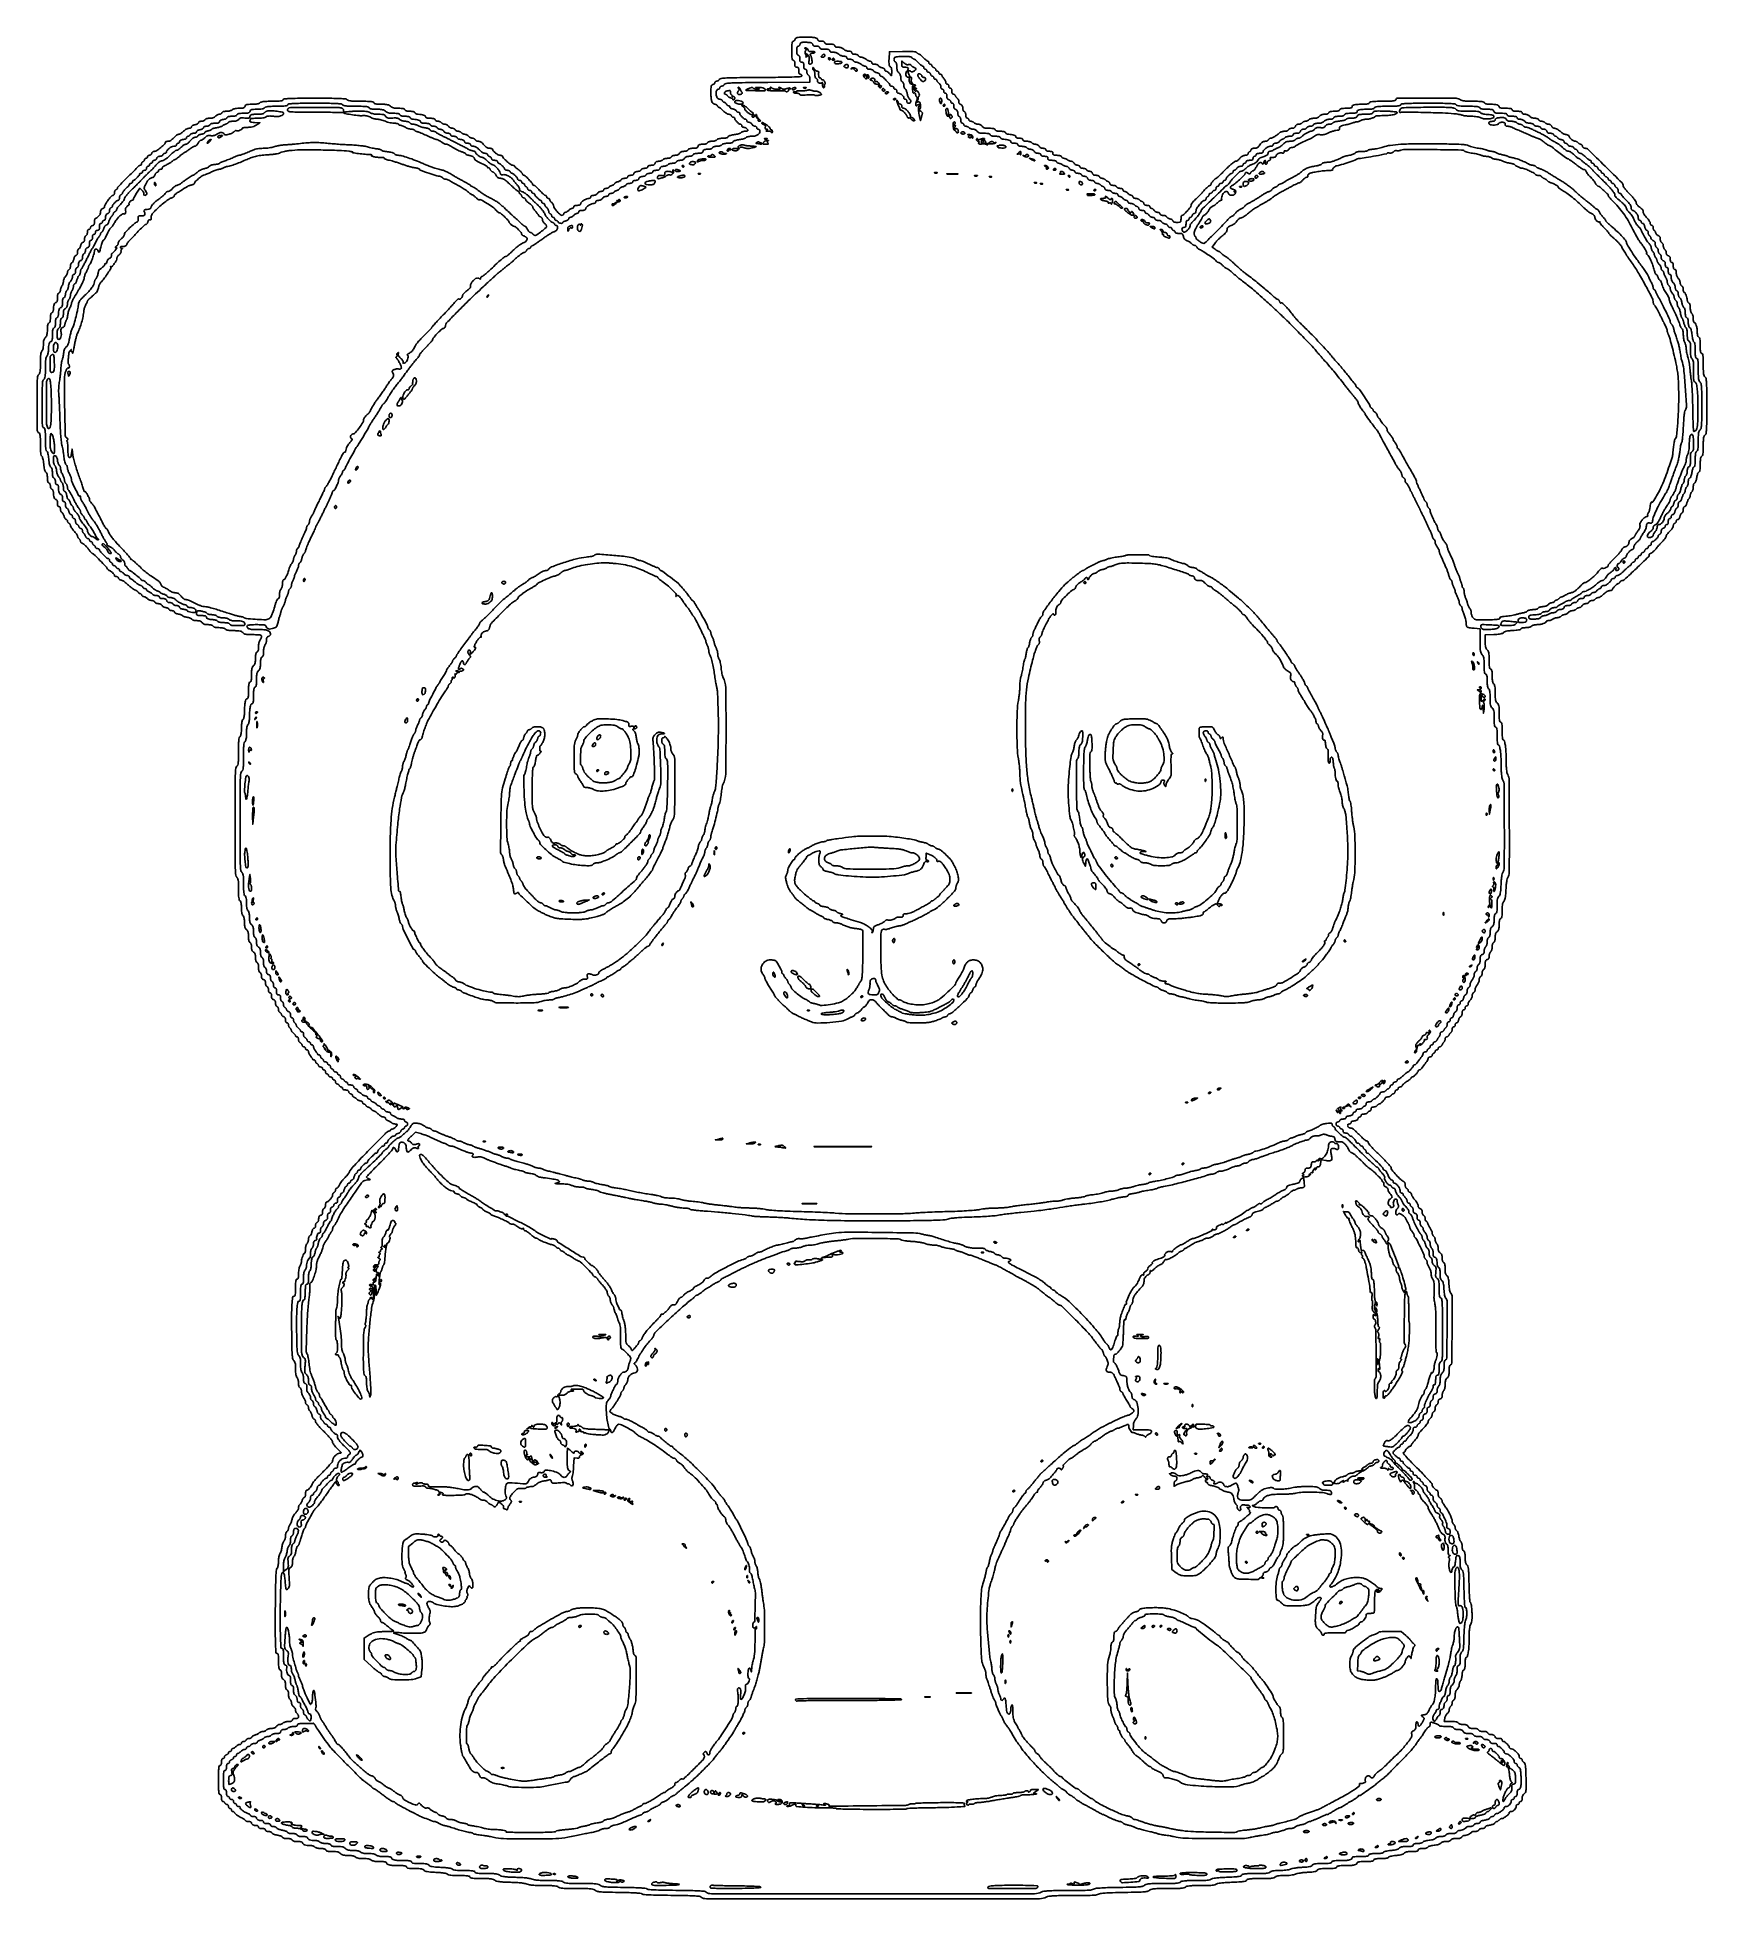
# Model space of a CAD drawing. Extents: x 166 to 1835, y 45 to 1905.
import ezdxf

# ---------------------------------------------------------------- set-up
doc = ezdxf.new("R2010")
doc.units = 0

msp = doc.modelspace()

# ---------------------------------------------------------------- linework, layer by layer
for points in [[(923.289749, 1903, -0.060903), (922.986593, 1902.235306, -0.065681), (922.514007, 1901.5875, -0.073972), (921.951305, 1901.149263, -0.129214), (921.383369, 1901, 0.304922), (920.695977, 1900.537826, 0.060656), (920.286404, 1899.033176, 0.030137), (920.058236, 1896.334447, 0.006023), (920, 1891.5, 0.005528), (920.055948, 1886.439771, 0.033635), (920.289474, 1883.833333, 0.080293), (920.738626, 1882.463513, 0.280451), (921.5, 1882, -0.164293), (922.169448, 1881.773926, -0.129352), (922.642857, 1881.166667, -0.075863), (922.918107, 1880.104033, -0.025511), (923, 1878.5, 0.022514), (923.082184, 1876.67572, 0.10769), (923.392857, 1875.6875, 0.177212), (923.997538, 1875.177287, 0.087745), (925, 1875, -0.087745), (926.002462, 1874.822713, -0.177212), (926.607143, 1874.3125, -0.10769), (926.917816, 1873.32428, -0.022514), (927, 1871.5, 0.025511), (927.081893, 1869.895967, 0.075863), (927.357143, 1868.833333, 0.129352), (927.830552, 1868.226074, 0.164293), (928.5, 1868, -0.09682), (929.072507, 1867.88809, -0.097396), (929.559375, 1867.56893, -0.098449), (929.885367, 1867.092525, -0.101301), (930, 1866.532529, -0.392063), (929.189672, 1865.657962, -0.00828), (922.788393, 1865.275631, -0.008003), (912.167802, 1864.987831, -0.001031), (889.418698, 1864.782529, 0.000903), (864.953093, 1864.567993, 0.009486), (854.941233, 1864.272095, 0.017238), (849.371473, 1863.808802, 0.2085), (847.558455, 1862.75, -0.054214), (846.94781, 1862.080475, -0.045763), (846.173525, 1861.514062, -0.047865), (845.360885, 1861.127055, -0.087421), (844.639757, 1861, 0.090305), (844.013734, 1860.886005, 0.095457), (843.481679, 1860.559375, 0.099705), (843.125683, 1860.072273, 0.108517), (843, 1859.5, -0.091732), (842.894051, 1858.92737, -0.095925), (842.590803, 1858.440625, -0.099462), (842.13847, 1858.114899, -0.106859), (841.606989, 1858, 0.208333), (840.380191, 1857.465642, 0.118702), (839.572465, 1856.031454, 0.058531), (839.153317, 1853.429014, 0.015087), (839.09968, 1849.168213, 0.016106), (839.357688, 1843.990961, 0.061795), (840.01452, 1840.838831, 0.115382), (841.15027, 1839.02171, 0.161155), (842.852143, 1838.172436, -0.052773), (843.760984, 1837.94158, -0.050504), (844.61578, 1837.523253, -0.054554), (845.294198, 1836.991226, -0.108003), (845.668138, 1836.422436, 0.046075), (845.936727, 1835.878262, 0.0525), (846.290741, 1835.417841, 0.059905), (846.672384, 1835.10238, 0.143747), (847.02114, 1835, -0.158166), (847.499415, 1834.844824, -0.010815), (848.649885, 1833.971875, -0.014604), (849.99297, 1832.840768, -0.010404), (851.432342, 1831.5, 0.025416), (852.959943, 1830.160373, 0.02798), (854.569072, 1829.028125, 0.028976), (856.038282, 1828.22686, 0.110786), (857.049576, 1828, -0.068591), (857.862229, 1827.887993, -0.062887), (858.640478, 1827.559375, -0.06672), (859.26844, 1827.073626, -0.103556), (859.638374, 1826.5, 0.074185), (859.962529, 1825.926569, 0.064359), (860.454091, 1825.440625, 0.06686), (861.031441, 1825.111903, 0.096313), (861.606989, 1825, -0.078114), (862.139134, 1824.916354, -0.090388), (862.590803, 1824.674216, -0.100781), (862.892756, 1824.313915, -0.124801), (863, 1823.890947, 0.165283), (863.475867, 1822.490723, 0.029896), (865.303315, 1820.385934, 0.029821), (867.367677, 1818.514521, 0.167277), (868.75, 1818.017277, -0.11869), (869.226814, 1817.895478, -0.099152), (869.632812, 1817.56445, -0.090984), (869.905513, 1817.07422, -0.081725), (870, 1816.5, 0.119248), (870.138416, 1815.92788, 0.100665), (870.52875, 1815.440625, 0.092192), (871.11252, 1815.113418, 0.081935), (871.8, 1815, -0.096503), (873.194486, 1814.728325, -0.066662), (874.595547, 1813.929941, -0.070561), (875.649136, 1812.862424, -0.160852), (876, 1811.8, -0.28153), (875.811173, 1811.491222, -0.050523), (875.154718, 1811.235, -0.041536), (874.225091, 1811.058006, -0.026285), (873.122445, 1811, 0.042772), (871.937117, 1810.898417, 0.039673), (870.755073, 1810.596232, 0.042127), (869.745961, 1810.15308, 0.095305), (869.10413, 1809.625469, -0.121585), (868.341482, 1809.062267, -0.026317), (866.785786, 1808.509358, -0.025982), (864.868876, 1808.046525, -0.022296), (862.813812, 1807.756132, 0.022802), (860.614517, 1807.443084, 0.034112), (858.737209, 1806.953348, 0.039843), (857.292224, 1806.337261, 0.114688), (856.471884, 1805.630662, -0.106622), (855.667738, 1804.915376, -0.059157), (854.451198, 1804.406234, -0.045694), (852.823959, 1804.098568, -0.02389), (850.762202, 1804, 0.025361), (848.802401, 1803.900531, 0.038329), (847.121701, 1803.598091, 0.045619), (845.809989, 1803.125454, 0.110714), (845, 1802.5, -0.105848), (844.254129, 1801.912518, -0.041435), (843.027725, 1801.431994, -0.03795), (841.544534, 1801.1085, -0.034734), (839.984544, 1801, 0.028495), (838.332552, 1800.905777, 0.05465), (837.039596, 1800.612381, 0.073659), (836.130028, 1800.139563, 0.145502), (835.638374, 1799.5, -0.150187), (835.125903, 1798.845858, -0.074941), (834.173541, 1798.375794, -0.052957), (832.785224, 1798.089916, -0.024321), (830.937765, 1798, 0.020465), (828.805569, 1797.912694, 0.081303), (827.5384, 1797.59709, 0.131437), (826.76516, 1796.987353, 0.096781), (826.289749, 1796, -0.099917), (825.801129, 1795.001138, -0.133746), (825.002255, 1794.392874, -0.07842), (823.669855, 1794.083254, -0.017953), (821.351984, 1794, 0.021611), (819.343703, 1793.913159, 0.051435), (817.877919, 1793.632462, 0.075421), (816.890221, 1793.164399, 0.154023), (816.361626, 1792.5, -0.140495), (815.894383, 1791.879686, -0.071117), (815.030765, 1791.403315, -0.056031), (813.842427, 1791.099717, -0.03456), (812.401485, 1791, 0.038286), (810.821464, 1790.878838, 0.063688), (809.540139, 1790.51001, 0.074158), (808.532361, 1789.884454, 0.077399), (807.767927, 1789, -0.076519), (807.024754, 1788.137096, -0.070258), (806.035758, 1787.507657, -0.062818), (804.809729, 1787.127018, -0.043918), (803.366442, 1787, 0.03928), (802.05134, 1786.896525, 0.056433), (800.926225, 1786.585398, 0.068844), (800.089808, 1786.106494, 0.137587), (799.638374, 1785.5, -0.140806), (799.169523, 1784.878342, -0.07132), (798.303024, 1784.402218, -0.055966), (797.108051, 1784.099343, -0.034117), (795.65383, 1784, 0.039619), (794.257482, 1783.889181, 0.038371), (792.880579, 1783.559375, 0.040945), (791.717278, 1783.076227, 0.100986), (791, 1782.5, -0.091544), (790.310459, 1781.9245, -0.0428), (789.248014, 1781.440625, -0.04049), (788.012781, 1781.110861, -0.045017), (786.783936, 1781, 0.039367), (785.376023, 1780.888977, 0.090868), (784.378642, 1780.537709, 0.113611), (783.707061, 1779.916925, 0.085874), (783.289749, 1779, -0.089365), (782.850345, 1778.052014, -0.121928), (782.142568, 1777.436427, -0.088252), (781.046564, 1777.100824, -0.030283), (779.383369, 1777, 0.027079), (777.845333, 1776.916641, 0.077408), (776.813895, 1776.639164, 0.129037), (776.220511, 1776.165215, 0.161425), (776, 1775.5, -0.152856), (775.796394, 1774.849556, -0.126816), (775.244769, 1774.373706, -0.082094), (774.308306, 1774.088453, -0.032976), (772.968615, 1774, 0.042163), (771.71884, 1773.894423, 0.056447), (770.626775, 1773.578824, 0.067387), (769.804388, 1773.098439, 0.136118), (769.361626, 1772.5, -0.09438), (769.006369, 1771.92651, -0.066826), (768.423059, 1771.440625, -0.064712), (767.710223, 1771.112122, -0.075792), (766.974799, 1771, 0.046466), (765.002216, 1770.816287, 0.074377), (763.407355, 1770.262491, 0.099659), (762.369984, 1769.42128, 0.174432), (762, 1768.393011, -0.175193), (761.789558, 1767.810846, -0.111041), (761.211598, 1767.366084, -0.074083), (760.269986, 1767.088356, -0.034744), (759, 1767, 0.033607), (757.677925, 1766.911037, 0.082504), (756.75, 1766.625, 0.12651), (756.202091, 1766.148955, 0.152103), (756, 1765.5, -0.152856), (755.796394, 1764.849556, -0.126816), (755.244769, 1764.373706, -0.082094), (754.308306, 1764.088453, -0.032976), (752.968615, 1764, 0.042502), (751.74644, 1763.895923, 0.053029), (750.650907, 1763.585797, 0.06206), (749.815732, 1763.123245, 0.144657), (749.385075, 1762.561107, -0.121328), (748.969244, 1761.963452, -0.045377), (748.138406, 1761.356723, -0.04161), (747.073175, 1760.833084, -0.039397), (745.91646, 1760.481652, 0.029931), (744.79959, 1760.165263, 0.042359), (743.85671, 1759.743564, 0.049365), (743.193617, 1759.286132, 0.220542), (743, 1758.868525, -0.206603), (742.808892, 1758.425768, -0.040928), (742.11875, 1757.874446, -0.037165), (741.148814, 1757.321755, -0.027059), (740, 1756.850155, 0.025101), (738.851064, 1756.383752, 0.035037), (737.88125, 1755.846541, 0.037743), (737.186047, 1755.316561, 0.214187), (737, 1754.902175, -0.242703), (736.821483, 1754.55607, -0.068123), (736.265625, 1754.265014, -0.052338), (735.457568, 1754.065774, -0.034304), (734.5, 1754, 0.04716), (733.456621, 1753.90137, 0.088208), (732.666667, 1753.6, 0.118484), (732.177821, 1753.11998, 0.140575), (732, 1752.5, -0.14039), (731.822592, 1751.880615, -0.118288), (731.334746, 1751.40051, -0.08828), (730.547166, 1751.098823, -0.047464), (729.508474, 1751, 0.068252), (728.446801, 1750.8544, 0.05466), (727.374794, 1750.423993, 0.055341), (726.435709, 1749.779357, 0.075243), (725.767927, 1749, -0.075491), (725.066256, 1748.181908, -0.062169), (724.107802, 1747.544354, -0.059271), (722.974654, 1747.137902, -0.056559), (721.759453, 1747, 0.039193), (720.571949, 1746.906774, 0.085511), (719.709909, 1746.614104, 0.123453), (719.190445, 1746.136376, 0.146424), (719, 1745.5, -0.096235), (718.888776, 1744.927479, -0.097242), (718.571448, 1744.440625, -0.098576), (718.097813, 1744.114664, -0.101914), (717.541101, 1744, 0.098347), (715.174053, 1743.52987, 0.040097), (712.238373, 1742.030227, 0.037226), (709.709873, 1740.198847, 0.21719), (709.024604, 1738.75, -0.119545), (708.810818, 1737.919742, -0.156245), (708.251782, 1737.376757, -0.091508), (707.2224, 1737.082598, -0.023964), (705.5, 1737, 0.025511), (703.895967, 1736.918107, 0.075863), (702.833333, 1736.642857, 0.129352), (702.226074, 1736.169448, 0.164293), (702, 1735.5, -0.099038), (701.885486, 1734.927543, -0.097945), (701.559375, 1734.440625, -0.097945), (701.072457, 1734.114514, -0.099038), (700.5, 1734, 0.095343), (699.785434, 1733.862493, 0.034745), (698.853125, 1733.4125, 0.032922), (697.876005, 1732.765364, 0.033666), (697, 1732, -0.033666), (696.123995, 1731.234636, -0.032922), (695.146875, 1730.5875, -0.034745), (694.214566, 1730.137507, -0.095343), (693.5, 1730, 0.099038), (692.927543, 1729.885486, 0.097945), (692.440625, 1729.559375, 0.097945), (692.114514, 1729.072457, 0.099038), (692, 1728.5, -0.102506), (691.881408, 1727.927616, -0.098696), (691.544399, 1727.440625, -0.097091), (691.04101, 1727.114325, -0.095675), (690.449017, 1727, -0.184826), (688.546408, 1727.72818, -0.025099), (685.46246, 1730.786606, -0.026096), (682.7005, 1734.15233, -0.159402), (682.004778, 1736.259787, 0.088547), (681.860221, 1737.057136, 0.041933), (681.413903, 1738.005671, 0.039814), (680.765624, 1738.946778, 0.045008), (680, 1739.732028, -0.033456), (679.234644, 1740.481607, -0.034867), (678.5875, 1741.31679, -0.037189), (678.136361, 1742.113627, -0.110654), (678, 1742.722241, 0.116645), (677.88473, 1743.209622, 0.100525), (677.559375, 1743.624658, 0.093015), (677.072844, 1743.903269, 0.083837), (676.5, 1744, -0.099038), (675.927543, 1744.114514, -0.097945), (675.440625, 1744.440625, -0.097945), (675.114514, 1744.927543, -0.099038), (675, 1745.5, 0.090896), (674.89503, 1746.072651, 0.095653), (674.594394, 1746.559375, 0.099607), (674.146015, 1746.885059, 0.107825), (673.619213, 1747, -0.163932), (672.855084, 1747.257449, -0.017153), (671.370125, 1748.46875, -0.019819), (669.663443, 1750.084978, -0.014627), (667.901719, 1752, 0.013598), (666.147135, 1753.915155, 0.018697), (664.462183, 1755.53125, 0.015596), (663.000918, 1756.752008, 0.167741), (662.282506, 1757, -0.056533), (661.791842, 1757.055655, -0.075846), (661.376329, 1757.220313, -0.094919), (661.097486, 1757.463874, -0.166955), (660.998616, 1757.75, 0.18132), (660.471256, 1759.148554, 0.008939), (657.100913, 1762.86045, 0.00852), (653.590267, 1766.465533, 0.197933), (652.293039, 1767, -0.130901), (651.808047, 1767.129185, -0.068155), (651.308787, 1767.514062, -0.060436), (650.871478, 1768.080762, -0.055997), (650.568893, 1768.75, 0.090845), (650.121291, 1769.581259, 0.025695), (649.140671, 1770.68474, 0.02499), (647.88334, 1771.839581, 0.024056), (646.501505, 1772.878902, -0.015841), (645.160302, 1773.853597, -0.022014), (644.028567, 1774.814887, -0.019374), (643.181492, 1775.664522, -0.188472), (643, 1776.128902, 0.206498), (642.856351, 1776.461894, 0.08281), (642.435767, 1776.744115, 0.063147), (641.814525, 1776.936045, 0.043406), (641.079207, 1777, -0.167077), (639.117067, 1777.674484, -0.01721), (635.306579, 1780.861973, -0.016147), (631.707581, 1784.305423, -0.196261), (631, 1786.038643, 0.229818), (630.821293, 1786.406908, 0.073611), (630.278977, 1786.717601, 0.056087), (629.485449, 1786.929753, 0.037314), (628.545455, 1787, -0.128533), (626.502177, 1787.53408, -0.04106), (623.876782, 1789.304892, -0.039634), (621.627452, 1791.420199, -0.18633), (621, 1793.045455, 0.25983), (620.795444, 1793.412514, 0.060511), (620.131273, 1793.719602, 0.047496), (619.175614, 1793.930591, 0.030603), (618.042632, 1794, -0.064044), (616.496064, 1794.198912, -0.072869), (615.122068, 1794.781943, -0.059818), (613.774954, 1795.841064, -0.027898), (612.292632, 1797.499971, 0.028849), (610.880849, 1799.073909, 0.052523), (609.536132, 1800.154726, 0.064319), (608.209777, 1800.785013, 0.078949), (606.856989, 1800.999971, -0.052734), (605.80336, 1801.111416, -0.056402), (604.821278, 1801.440616, -0.063285), (604.052054, 1801.925587, -0.129585), (603.638374, 1802.5, 0.104363), (603.267132, 1803.073641, 0.06668), (602.635134, 1803.559375, 0.06271), (601.850994, 1803.888006, 0.068006), (601.031385, 1804, -0.077054), (600.109173, 1804.142968, -0.038249), (599.009219, 1804.5875, -0.036805), (597.915133, 1805.234592, -0.044458), (597, 1806, 0.041409), (596.096153, 1806.765369, 0.03593), (595.035968, 1807.4125, 0.037586), (593.984929, 1807.858189, 0.081662), (593.122445, 1808, -0.067559), (592.312334, 1808.109963, -0.044533), (591.430735, 1808.440625, -0.044279), (590.614539, 1808.925824, -0.063393), (590, 1809.5, 0.074303), (589.357652, 1810.074547, 0.044556), (588.453818, 1810.559375, 0.04355), (587.445261, 1810.889413, 0.057365), (586.484544, 1811, -0.06112), (585.573445, 1811.11179, -0.060287), (584.711873, 1811.440625, -0.065763), (584.026583, 1811.926113, -0.114669), (583.638374, 1812.5, 0.11634), (583.247367, 1813.073935, 0.065549), (582.553107, 1813.559375, 0.05987), (581.67857, 1813.888247, 0.060096), (580.752144, 1814, -0.073811), (579.761712, 1814.147011, -0.048791), (578.696819, 1814.5875, -0.04825), (577.722147, 1815.234669, -0.066022), (577, 1816, 0.062136), (576.289046, 1816.765249, 0.047724), (575.348369, 1817.4125, 0.048824), (574.333108, 1817.853434, 0.078198), (573.401685, 1818, -0.060003), (572.48454, 1818.110461, -0.043924), (571.512762, 1818.440625, -0.044602), (570.634387, 1818.925575, -0.071239), (570, 1819.5, 0.074303), (569.357652, 1820.074547, 0.044556), (568.453818, 1820.559375, 0.04355), (567.445261, 1820.889413, 0.057365), (566.484544, 1821, -0.06112), (565.573445, 1821.11179, -0.060287), (564.711873, 1821.440625, -0.065763), (564.026583, 1821.926113, -0.114669), (563.638374, 1822.5, 0.155561), (563.103484, 1823.16818, 0.075496), (562.101481, 1823.635487, 0.050807), (560.604631, 1823.914298, 0.02066), (558.531385, 1824, -0.017478), (556.43533, 1824.073292, -0.056659), (555.068904, 1824.326322, -0.104875), (554.28446, 1824.760264, -0.217465), (554, 1825.383369, 0.232454), (553.491173, 1826.418697, 0.078631), (551.976044, 1827.24694, 0.05509), (549.657098, 1827.79788, 0.029579), (546.718615, 1827.986345, -0.049603), (545.607568, 1828.102352, -0.055166), (544.582224, 1828.434623, -0.062542), (543.784787, 1828.921913, -0.133522), (543.361626, 1829.5, 0.15415), (542.832507, 1830.164718, 0.075429), (541.843628, 1830.632718, 0.051383), (540.375273, 1830.913255, 0.021529), (538.361626, 1831, -0.021529), (536.347979, 1831.086745, -0.051383), (534.879625, 1831.367282, -0.075429), (533.890745, 1831.835282, -0.15415), (533.361626, 1832.5, 0.172846), (532.759595, 1833.202239, 0.073106), (531.587643, 1833.661946, 0.04369), (529.732186, 1833.924439, 0.013304), (526.893011, 1834, -0.015906), (523.876559, 1834.095985, -0.046169), (521.816934, 1834.419693, -0.065185), (520.286764, 1835.027939, -0.069326), (519, 1836, 0.073987), (517.64279, 1837.005645, 0.068119), (516.013296, 1837.607781, 0.043082), (513.6982, 1837.914742, 0.011428), (509.968615, 1838, -0.010042), (506.481933, 1838.07003, -0.03865), (504.330809, 1838.323798, -0.068717), (503.013054, 1838.777972, -0.185915), (502.361626, 1839.5, 0.229681), (501.531677, 1840.277619, 0.046419), (499.498586, 1840.707887, 0.024521), (495.99447, 1840.942142, 0.00443), (489.46444, 1841, -0.005247), (483.173805, 1841.066016, -0.021782), (479.385585, 1841.310869, -0.035307), (476.963973, 1841.748246, -0.13484), (475.642857, 1842.5, 0.172062), (473.877684, 1843.340972, 0.014414), (468.756339, 1843.725779, 0.010028), (460.237404, 1843.948309, 0.001515), (443.178417, 1844, 0.001398), (425.83474, 1843.951503, 0.010483), (417.618287, 1843.733242, 0.01409), (412.766876, 1843.365278, 0.282286), (411.638374, 1842.5, -0.218145), (410.858859, 1841.736794, -0.053019), (409.064414, 1841.29894, -0.027897), (405.997675, 1841.060449, -0.005458), (400.459956, 1841, 0.006581), (395.149956, 1840.930102, 0.024251), (391.803542, 1840.679264, 0.038172), (389.6108, 1840.235651, 0.128062), (388.357143, 1839.5, -0.107362), (387.315633, 1838.830227, -0.042287), (385.664848, 1838.367903, -0.032143), (383.423228, 1838.087869, -0.015005), (380.495959, 1838, 0.00954), (376.936217, 1837.932075, 0.060146), (375.147058, 1837.646451, 0.129068), (374.129863, 1837.043374, 0.118444), (373.5, 1836, -0.107793), (372.912102, 1834.978167, -0.128704), (371.984072, 1834.372864, -0.067613), (370.411838, 1834.075491, -0.012979), (367.504041, 1834, 0.020072), (365.123779, 1833.904407, 0.033752), (363.146493, 1833.610106, 0.041062), (361.616745, 1833.141399, 0.101852), (360.642857, 1832.5, -0.095142), (359.777007, 1831.913108, -0.036112), (358.391856, 1831.432801, -0.033602), (356.745482, 1831.108638, -0.031818), (355.040044, 1831, 0.024552), (353.204865, 1830.909833, 0.05307), (351.8225, 1830.623526, 0.074885), (350.872832, 1830.1533, 0.149892), (350.361626, 1829.5, -0.098143), (350.000393, 1828.926463, -0.066864), (349.399034, 1828.440625, -0.064008), (348.659707, 1828.112085, -0.07271), (347.893011, 1828, 0.081177), (347.024515, 1827.858061, 0.037663), (345.968572, 1827.4125, 0.036026), (344.904983, 1826.765372, 0.041718), (344, 1826, -0.063023), (342.870172, 1825.124004, -0.053414), (341.494131, 1824.498054, -0.047422), (339.862424, 1824.123882, -0.032672), (337.968615, 1824, 0.02532), (336.172929, 1823.909008, 0.053428), (334.809735, 1823.621285, 0.074685), (333.868725, 1823.15053, 0.148946), (333.361626, 1822.5, -0.134491), (332.929198, 1821.911606, -0.065461), (332.122682, 1821.429364, -0.056246), (331.068403, 1821.108095, -0.045886), (329.893011, 1821, 0.03711), (328.682759, 1820.910051, 0.074931), (327.770809, 1820.629994, 0.109615), (327.205325, 1820.185752, 0.173341), (327, 1819.611291, -0.197124), (326.756629, 1819.017975, -0.065953), (326.001714, 1818.431396, -0.051945), (324.878093, 1817.922788, -0.033967), (323.5, 1817.565978, 0.033062), (322.078104, 1817.200565, 0.056345), (320.964347, 1816.68948, 0.075152), (320.241972, 1816.089857, 0.184027), (320, 1815.454687, -0.150104), (319.817383, 1814.860091, -0.1139), (319.314562, 1814.393534, -0.084108), (318.511193, 1814.097216, -0.046419), (317.466296, 1814, 0.08319), (316.245865, 1813.795529, 0.04251), (314.82152, 1813.164632, 0.038767), (313.355333, 1812.205226, 0.034973), (312, 1811, -0.028622), (310.741375, 1809.851844, -0.03052), (309.385506, 1808.88125, -0.032047), (308.125873, 1808.19933, -0.108452), (307.217703, 1808, 0.122512), (306.301636, 1807.772122, 0.032009), (305.001116, 1806.971875, 0.030554), (303.591472, 1805.839623, 0.027095), (302.269333, 1804.5, -0.028389), (300.763889, 1802.982512, -0.045203), (299.30092, 1801.888086, -0.05418), (297.901037, 1801.22275, -0.084053), (296.585334, 1801, 0.029412), (295.594819, 1800.941683, 0.045886), (294.759442, 1800.76422, 0.05787), (294.176585, 1800.506278, 0.265633), (294, 1800.197346, -0.199287), (293.217552, 1798.312198, -0.019055), (289.484608, 1794.863429, -0.020658), (285.494034, 1791.724981, -0.157566), (283.250579, 1791, 0.058797), (282.164897, 1790.871887, 0.090034), (281.299827, 1790.491263, 0.098174), (280.674543, 1789.860445, 0.08256), (280.289749, 1789, -0.081717), (279.948101, 1788.232588, -0.073995), (279.368896, 1787.584907, -0.076311), (278.645137, 1787.149974, -0.097502), (277.883369, 1787, 0.078143), (277.163903, 1786.886866, 0.090403), (276.55324, 1786.559375, 0.100781), (276.144994, 1786.072067, 0.124756), (276, 1785.5, -0.099038), (275.885486, 1784.927543, -0.097945), (275.559375, 1784.440625, -0.097945), (275.072457, 1784.114514, -0.099038), (274.5, 1784, 0.091732), (273.92737, 1783.894051, 0.095925), (273.440625, 1783.590803, 0.099462), (273.114899, 1783.13847, 0.106859), (273, 1782.606989, -0.096313), (272.888097, 1782.031441, -0.06686), (272.559375, 1781.454091, -0.064359), (272.073431, 1780.962529, -0.074185), (271.5, 1780.638374, 0.081035), (270.926585, 1780.303843, 0.065663), (270.440625, 1779.782009, 0.06652), (270.112085, 1779.159833, 0.088478), (270, 1778.531385, -0.063004), (269.925925, 1777.945863, -0.081089), (269.708267, 1777.449844, -0.098264), (269.385618, 1777.117923, -0.152072), (269.006865, 1777, 0.196625), (267.480271, 1776.375525, 0.001302), (257.027481, 1766.05161, 0.001293), (246.624857, 1755.670044, 0.198504), (246, 1754.158145, -0.133021), (245.890691, 1753.754545, -0.062549), (245.559375, 1753.322243, -0.055469), (245.073737, 1752.928625, -0.051017), (244.5, 1752.638374, 0.125259), (243.925762, 1752.232199, 0.06413), (243.440625, 1751.488259, 0.057561), (243.111542, 1750.542288, 0.055002), (243, 1749.531385, -0.048504), (242.905801, 1748.56263, -0.068504), (242.624658, 1747.743594, -0.088688), (242.210155, 1747.191919, -0.189603), (241.722241, 1747, 0.105088), (241.128503, 1746.873817, 0.040783), (240.387353, 1746.468601, 0.038102), (239.629962, 1745.883181, 0.03839), (238.972241, 1745.190981, 0.011967), (236.504029, 1742.00538, 0.020274), (234.613701, 1739.21069, 0.021618), (233.327918, 1736.917069, 0.117463), (233, 1735.540493, -0.089226), (232.894201, 1734.952337, -0.095086), (232.590803, 1734.45252, -0.099874), (232.138424, 1734.118129, -0.109801), (231.606989, 1734, 0.17167), (230.614007, 1733.648717, 0.093632), (229.76724, 1732.651574, 0.07435), (229.19363, 1731.167748, 0.055169), (229, 1729.418213, -0.149456), (228.567634, 1728.004054, -0.03798), (227.061581, 1726.100554, -0.037354), (225.300641, 1724.457286, -0.170672), (224, 1724, 0.272829), (223.614645, 1723.772817, 0.054561), (223.29375, 1723.006135, 0.043907), (223.072586, 1721.912992, 0.027974), (223, 1720.616631, -0.030283), (222.899176, 1718.953436, -0.088252), (222.563573, 1717.857432, -0.121928), (221.947986, 1717.149655, -0.089365), (221, 1716.710251, 0.070024), (220.235545, 1716.391003, 0.069688), (219.5875, 1715.872748, 0.075597), (219.150168, 1715.241886, 0.114309), (219, 1714.59362, -0.093023), (218.885834, 1713.985284, -0.096327), (218.559375, 1713.468126, -0.099226), (218.072328, 1713.122, -0.105398), (217.5, 1713, 0.149554), (216.856373, 1712.803082, 0.125312), (216.379623, 1712.267831, 0.083878), (216.090779, 1711.369109, 0.035916), (216, 1710.106989, -0.045886), (215.891905, 1708.931597, -0.056246), (215.570636, 1707.877318, -0.065461), (215.088394, 1707.070802, -0.134491), (214.5, 1706.638374, 0.136118), (213.901561, 1706.195612, 0.067387), (213.421176, 1705.373225, 0.056447), (213.105577, 1704.28116, 0.042163), (213, 1703.031385, -0.032745), (212.91142, 1701.680251, -0.083989), (212.624232, 1700.746948, -0.130059), (212.141194, 1700.201474, -0.147905), (211.475, 1700, 0.158685), (210.827513, 1699.789199, 0.079586), (210.214333, 1699.172412, 0.06329), (209.703728, 1698.231543, 0.04338), (209.362786, 1697.063928, -0.038474), (209.035577, 1695.901139, -0.041622), (208.540403, 1694.833893, -0.045587), (207.962068, 1694.004161, -0.126813), (207.387786, 1693.595313, 0.151892), (206.855248, 1693.175236, 0.057587), (206.407662, 1692.328735, 0.050212), (206.102575, 1691.230616, 0.042689), (206, 1690.031385, -0.033428), (205.911778, 1688.713264, -0.078601), (205.630031, 1687.770969, -0.120551), (205.16734, 1687.207338, -0.162275), (204.545313, 1687, 0.182447), (203.913431, 1686.761492, 0.075149), (203.31527, 1686.049791, 0.056813), (202.806662, 1684.956455, 0.034129), (202.447017, 1683.569269, -0.033763), (202.097393, 1682.216668, -0.038875), (201.580718, 1680.988312, -0.042533), (200.98512, 1680.040181, -0.140537), (200.401704, 1679.600654, 0.147045), (199.864107, 1679.184795, 0.058997), (199.411751, 1678.361732, 0.051576), (199.103718, 1677.297011, 0.044669), (199, 1676.138374, -0.044998), (198.892486, 1674.946136, -0.056315), (198.572561, 1673.883287, -0.065923), (198.090757, 1673.073188, -0.134855), (197.5, 1672.638374, 0.106206), (196.926322, 1672.264134, 0.066569), (196.440625, 1671.622851, 0.062299), (196.111962, 1670.825173, 0.066697), (196, 1669.989571, -0.074659), (195.857598, 1669.0412, -0.036141), (195.4125, 1667.894768, -0.034821), (194.76545, 1666.743938, -0.042078), (194, 1665.769625, 0.05165), (193.234255, 1664.755654, 0.036608), (192.5875, 1663.483769, 0.037103), (192.145082, 1662.162332, 0.062305), (192, 1661.002568, -0.046637), (191.892952, 1659.857394, -0.031257), (191.568717, 1658.581768, -0.031484), (191.094484, 1657.374677, -0.052615), (190.531803, 1656.44113, 0.046049), (189.967092, 1655.531386, 0.03055), (189.485547, 1654.40005, 0.030739), (189.150234, 1653.233414, 0.051164), (189.031803, 1652.218615, -0.060383), (188.907899, 1651.303368, -0.059313), (188.568717, 1650.438304, -0.064632), (188.076312, 1649.750377, -0.114006), (187.5, 1649.361626, 0.153735), (186.836327, 1648.834217, 0.0754), (186.36812, 1647.849181, 0.051552), (186.087059, 1646.389195, 0.021796), (186, 1644.393011, -0.018361), (185.925779, 1642.372579, -0.057973), (185.671274, 1641.043897, -0.105964), (185.236701, 1640.278188, -0.214043), (184.616631, 1640, 0.231553), (183.589385, 1639.497324, 0.07795), (182.759826, 1637.996848, 0.055374), (182.204576, 1635.716223, 0.030764), (182.013655, 1632.856989, -0.052597), (181.897005, 1631.803358, -0.056117), (181.563386, 1630.821278, -0.062899), (181.075436, 1630.051946, -0.129093), (180.5, 1629.638374, 0.155974), (179.830833, 1629.101807, 0.075505), (179.363725, 1628.095948, 0.050637), (179.085405, 1626.59075, 0.020416), (179, 1624.5, -0.020416), (178.914595, 1622.40925, -0.050637), (178.636275, 1620.904052, -0.075505), (178.169167, 1619.898193, -0.155974), (177.5, 1619.361626, 0.172846), (176.797761, 1618.759595, 0.073106), (176.338054, 1617.587643, 0.04369), (176.075561, 1615.732186, 0.013304), (176, 1612.893011, -0.015906), (175.904015, 1609.876559, -0.046169), (175.580307, 1607.816934, -0.065185), (174.972061, 1606.286764, -0.069326), (174, 1605, 0.066227), (173.061602, 1603.773602, 0.061388), (172.447183, 1602.313255, 0.047795), (172.106349, 1600.441417, 0.021152), (172, 1597.928571, -0.022083), (171.901752, 1595.705114, -0.034038), (171.602113, 1593.804494, -0.040342), (171.131205, 1592.309005, -0.100259), (170.5, 1591.357143, 0.1268), (169.767505, 1590.115941, 0.038648), (169.322772, 1587.962227, 0.024724), (169.070697, 1584.692334, 0.006875), (169, 1579.551016, -0.006543), (168.931951, 1574.351392, -0.025746), (168.683416, 1571.157317, -0.042003), (168.240964, 1569.11251, -0.146286), (167.5, 1568, 0.220721), (165.93233, 1564.7009, 0.00228), (165.812589, 1538.442734, 0.001899), (165.913318, 1511.928052, 0.308457), (167.5, 1509.638374, -0.220879), (168.266584, 1508.847196, -0.051487), (168.702749, 1507.000619, -0.027079), (168.940194, 1503.837347, -0.005195), (169, 1498.081075, 0.006077), (169.065097, 1492.725201, 0.022467), (169.298957, 1489.352774, 0.032361), (169.690577, 1487.186641, 0.200817), (170.350844, 1486.29969, -0.17146), (170.949285, 1485.584371, -0.026977), (171.5057, 1483.805239, -0.025281), (171.985928, 1481.419241, -0.014443), (172.335506, 1478.5, 0.014253), (172.701597, 1475.433023, 0.02794), (173.19762, 1473.025327, 0.033857), (173.792516, 1471.269805, 0.136861), (174.484662, 1470.389757, -0.117936), (175.129808, 1469.629528, -0.051686), (175.605189, 1468.387799, -0.041421), (175.903215, 1466.745815, -0.024193), (176, 1464.746746, 0.020649), (176.085689, 1462.672728, 0.0508), (176.364478, 1461.17551, 0.075496), (176.831776, 1460.173337, 0.155579), (177.5, 1459.638374, -0.126488), (178.074285, 1459.230077, -0.0639), (178.559375, 1458.47904, -0.057234), (178.888488, 1457.522915, -0.054346), (179, 1456.5, 0.054346), (179.111512, 1455.477085, 0.057234), (179.440625, 1454.52096, 0.0639), (179.925715, 1453.769923, 0.126488), (180.5, 1453.361626, -0.129093), (181.075436, 1452.948054, -0.062899), (181.563386, 1452.178722, -0.056117), (181.897005, 1451.196642, -0.052597), (182.013655, 1450.143011, 0.030764), (182.204576, 1447.283777, 0.055374), (182.759826, 1445.003152, 0.07795), (183.589385, 1443.502676, 0.231553), (184.616631, 1443, -0.19087), (185.212282, 1442.76402, -0.110443), (185.651188, 1442.117486, -0.067513), (185.918006, 1441.034589, -0.026696), (186, 1439.5, 0.025511), (186.081893, 1437.895967, 0.075863), (186.357143, 1436.833333, 0.129352), (186.830552, 1436.226074, 0.164293), (187.5, 1436, -0.1393), (188.115743, 1435.82506, -0.117066), (188.596373, 1435.343169, -0.088683), (188.900008, 1434.569783, -0.049343), (189, 1433.559017, 0.041328), (189.081497, 1432.574717, 0.043555), (189.323722, 1431.635001, 0.047713), (189.67879, 1430.870264, 0.122402), (190.102034, 1430.43694, -0.0952), (190.616363, 1429.964092, -0.020787), (191.29494, 1428.963652, -0.020936), (191.994206, 1427.721024, -0.018732), (192.615454, 1426.377923, 0.023231), (193.228027, 1425.084238, 0.032173), (193.902053, 1423.992265, 0.03343), (194.545513, 1423.203309, 0.207866), (195.01342, 1423, -0.153012), (195.389678, 1422.882096, -0.098099), (195.710192, 1422.550156, -0.080766), (195.926439, 1422.054153, -0.062569), (196, 1421.468615, 0.088478), (196.112085, 1420.840167, 0.06652), (196.440625, 1420.217991, 0.065663), (196.926585, 1419.696157, 0.081035), (197.5, 1419.361626, -0.08629), (198.073793, 1419.0188, -0.066122), (198.560778, 1418.472472, -0.065725), (198.89083, 1417.814131, -0.082826), (199.004778, 1417.143011, 0.119559), (199.217931, 1416.275356, 0.02303), (200.034873, 1414.864725, 0.023327), (201.166351, 1413.271854, 0.019659), (202.504778, 1411.694349, -0.015961), (203.843134, 1410.140369, -0.020193), (204.973278, 1408.618299, -0.018667), (205.80496, 1407.294622, -0.131665), (206, 1406.566794, 0.089325), (206.107356, 1405.970657, 0.043153), (206.440625, 1405.267513, 0.040953), (206.926064, 1404.574019, 0.046406), (207.5, 1404, -0.049186), (208.073948, 1403.419567, -0.041783), (208.559375, 1402.706921, -0.043726), (208.891999, 1401.975982, -0.08512), (209, 1401.34617, 0.107837), (209.128338, 1400.758037, 0.066452), (209.507594, 1400.156324, 0.061926), (210.067315, 1399.6328, 0.065567), (210.727981, 1399.274142, -0.081915), (212.373913, 1398.310045, -0.023264), (214.571661, 1396.303886, -0.023294), (216.822016, 1393.828628, -0.026318), (218.736468, 1391.25, 0.022054), (219.364776, 1390.388469, 0.02859), (220.017668, 1389.660938, 0.028781), (220.612027, 1389.134676, 0.168353), (221.000671, 1389, -0.198579), (222.12313, 1388.535905, -0.001898), (228.490312, 1382.136606, -0.004414), (234.403044, 1376.042054, -0.062888), (236.199411, 1373.608156, 0.041396), (236.614017, 1372.992864, 0.04493), (237.114168, 1372.472396, 0.049705), (237.621373, 1372.113218, 0.129935), (238.04969, 1372, -0.171154), (239.207328, 1371.591773, -0.028094), (240.996802, 1369.976694, -0.028197), (242.594195, 1368.170131, -0.168479), (243, 1367, 0.191087), (243.151477, 1366.618118, 0.088204), (243.5875, 1366.29375, 0.068025), (244.234582, 1366.073693, 0.048028), (245, 1366, -0.067826), (245.764471, 1365.895819, -0.084453), (246.4125, 1365.59122, -0.099693), (246.84584, 1365.139078, -0.142309), (247, 1364.608408, 0.155863), (247.185065, 1364.029152, 0.069198), (247.741847, 1363.439404, 0.05878), (248.559326, 1362.928543, 0.048843), (249.525436, 1362.582972, -0.038662), (250.623887, 1362.215065, -0.024605), (251.838704, 1361.628729, -0.024686), (252.980623, 1360.931378, -0.041404), (253.854034, 1360.224564, 0.010846), (256.931087, 1357.406853, 0.017083), (259.703355, 1355.139335, 0.02002), (262.158532, 1353.418315, 0.039862), (264.25, 1352.298274, -0.029846), (265.302802, 1351.76129, -0.038619), (266.192188, 1351.141624, -0.042768), (266.819662, 1350.531703, -0.180446), (267, 1350.048274, 0.131926), (267.107345, 1349.648517, 0.100589), (267.409197, 1349.30793, 0.088003), (267.860733, 1349.078815, 0.073634), (268.393011, 1349, -0.096313), (268.968559, 1348.888097, -0.06686), (269.545909, 1348.559375, -0.064359), (270.037471, 1348.073431, -0.074185), (270.361626, 1347.5, 0.073451), (270.68468, 1346.926565, 0.064188), (271.173044, 1346.440625, 0.066866), (271.745654, 1346.111874, 0.097216), (272.315606, 1346, -0.095952), (273.000114, 1345.86742, -0.028679), (273.966476, 1345.4125, -0.027602), (275.015909, 1344.765455, -0.026693), (276, 1344, 0.041674), (277.047419, 1343.234465, 0.03336), (278.286627, 1342.5875, 0.034431), (279.522159, 1342.14261, 0.069309), (280.546021, 1342, -0.061924), (281.445427, 1341.888182, -0.060604), (282.297106, 1341.559375, -0.065916), (282.975561, 1341.073851, -0.113384), (283.361626, 1340.5, 0.133333), (283.786092, 1339.919677, 0.063841), (284.581022, 1339.43593, 0.055916), (285.607418, 1339.110028, 0.048973), (286.728068, 1339, -0.055373), (287.961337, 1338.863, -0.059677), (289.101811, 1338.458957, -0.062893), (290.062627, 1337.822138, -0.075547), (290.767927, 1337, 0.07466), (291.422077, 1336.23476, 0.052872), (292.350506, 1335.5875, 0.052757), (293.396782, 1335.14791, 0.073214), (294.401485, 1335, -0.058292), (295.356191, 1334.888317, -0.059097), (296.254648, 1334.559375, -0.065116), (296.965495, 1334.07403, -0.11938), (297.361626, 1333.5, 0.125259), (297.767801, 1332.925762, 0.06413), (298.511741, 1332.440625, 0.057561), (299.457712, 1332.111542, 0.055002), (300.468615, 1332, -0.046956), (301.495281, 1331.903371, -0.080462), (302.301841, 1331.610541, -0.108374), (302.814709, 1331.156397, -0.158853), (303, 1330.587898, 0.203396), (303.266993, 1329.958713, 0.071896), (304.077808, 1329.374195, 0.051664), (305.341721, 1328.872539, 0.026815), (307, 1328.5, -0.019425), (308.532782, 1328.179362, -0.029893), (309.825, 1327.772788, -0.029847), (310.776796, 1327.342859, -0.278603), (311, 1326.973375, 0.292164), (311.235087, 1326.605396, 0.026092), (312.302109, 1326.177214, 0.027528), (313.733926, 1325.774155, 0.017629), (315.43271, 1325.45782, -0.026957), (317.169048, 1325.100872, -0.034163), (318.720733, 1324.578122, -0.036449), (319.911611, 1323.979005, -0.167904), (320.401325, 1323.396547, 0.168246), (320.902862, 1322.800832, 0.064089), (321.91214, 1322.362592, 0.047029), (323.36073, 1322.087519, 0.023421), (325.228068, 1322, -0.024123), (327.355913, 1321.897281, -0.062578), (328.850771, 1321.5607, -0.08486), (329.93484, 1320.946074, -0.082049), (330.767927, 1320, 0.083442), (331.61607, 1319.042185, 0.086716), (332.720158, 1318.429587, 0.06169), (334.268719, 1318.098982, 0.021781), (336.539859, 1318, -0.020727), (338.608381, 1317.914217, -0.050853), (340.102976, 1317.635273, -0.075492), (341.103938, 1317.167912, -0.15545), (341.638374, 1316.5, 0.165134), (342.211003, 1315.811422, 0.074789), (343.304626, 1315.348453, 0.046835), (344.996985, 1315.079577, 0.015991), (347.484544, 1315, -0.019428), (349.853826, 1314.907904, -0.037161), (351.734738, 1314.619801, -0.047637), (353.136275, 1314.153041, -0.115861), (354, 1313.5, 0.128426), (354.972413, 1312.801934, 0.047651), (356.607849, 1312.345904, 0.032559), (358.98544, 1312.079434, 0.011629), (362.400204, 1312, -0.010363), (366.258364, 1311.920026, -0.045124), (368.522165, 1311.62029, -0.076857), (370.046449, 1311.019874, -0.083707), (371.267972, 1310, 0.090553), (372.554827, 1308.954924, 0.077218), (374.200765, 1308.359064, 0.040736), (376.759759, 1308.07181, 0.00759), (381.490213, 1308, -0.005464), (386.347725, 1307.946913, -0.045457), (388.533399, 1307.699523, -0.136266), (389.578253, 1307.162948, -0.214105), (389.968197, 1306.25, -0.062288), (389.852023, 1305.440766, -0.029757), (389.514453, 1304.443856, -0.02894), (389.032583, 1303.430463, -0.036476), (388.468197, 1302.55887, 0.080106), (387.902753, 1301.492848, 0.027582), (387.431275, 1299.806785, 0.026585), (387.10812, 1297.858388, 0.027808), (387, 1295.915859, -0.019392), (386.915869, 1293.747425, -0.049883), (386.63964, 1292.205275, -0.0755), (386.173397, 1291.182285, -0.1578), (385.5, 1290.638374, 0.16841), (384.805382, 1290.05319, 0.074175), (384.34381, 1288.926871, 0.045486), (384.077787, 1287.16602, 0.014759), (384, 1284.531385, -0.017933), (383.899776, 1281.737953, -0.046994), (383.569213, 1279.760637, -0.063727), (382.958484, 1278.261446, -0.067922), (382, 1277, 0.073408), (380.997845, 1275.650751, 0.067873), (380.395074, 1274.033448, 0.043474), (380.086384, 1271.749128, 0.011857), (380, 1268.106989, -0.010358), (379.929395, 1264.699255, -0.039213), (379.674721, 1262.583925, -0.069304), (379.219892, 1261.284062, -0.184401), (378.5, 1260.638374, 0.196231), (377.764126, 1259.947394, 0.064281), (377.314609, 1258.498998, 0.034962), (377.06647, 1256.090113, 0.008188), (377, 1252.031385, -0.007589), (376.939164, 1248.023176, -0.034816), (376.707199, 1245.710252, -0.070531), (376.292873, 1244.418527, -0.287441), (375.625, 1244, 0.294243), (374.47695, 1243.26035, 0.05562), (373.666895, 1240.774405, 0.037058), (373.154526, 1236.849129, 0.01393), (373, 1231.303571, -0.014673), (372.912699, 1228.329301, -0.031981), (372.633657, 1226.065204, -0.042321), (372.171812, 1224.403938, -0.107827), (371.5, 1223.357143, 0.110812), (370.816043, 1222.277462, 0.042345), (370.357143, 1220.547619, 0.030893), (370.083904, 1218.13785, 0.012785), (370, 1214.857143, -0.012785), (369.916096, 1211.576436, -0.030893), (369.642857, 1209.166667, -0.042345), (369.183957, 1207.436824, -0.110812), (368.5, 1206.357143, 0.13922), (367.738339, 1204.99143, 0.033226), (367.305276, 1202.401031, 0.020253), (367.063813, 1198.293612, 0.004555), (367, 1191.288814, -0.003723), (366.942934, 1183.625525, -0.025612), (366.694176, 1179.867994, -0.056131), (366.187434, 1177.698507, -0.150565), (365.25, 1176.440729, 0.218828), (364.163381, 1174.491319, 0.011524), (363.763985, 1167.183885, 0.007257), (363.541859, 1154.149653, 0.000631), (363.5, 1120.999765, 0.000631), (363.541859, 1087.849803, 0.007257), (363.763984, 1074.815648, 0.011524), (364.163375, 1067.50826, 0.218851), (365.25, 1065.559036, -0.134986), (366.161046, 1064.411726, -0.063961), (366.677987, 1062.579694, -0.031341), (366.936707, 1059.5292, -0.005487), (367, 1053.762202, 0.006346), (367.067525, 1048.442002, 0.02537), (367.315247, 1045.193625, 0.041555), (367.756867, 1043.120717, 0.147328), (368.5, 1042, -0.122551), (369.179598, 1041.076061, -0.048263), (369.640294, 1039.55364, -0.034835), (369.915353, 1037.412343, -0.014529), (370, 1034.5, 0.014529), (370.084647, 1031.587657, 0.034835), (370.359706, 1029.44636, 0.048263), (370.820402, 1027.923939, 0.122551), (371.5, 1027, -0.116663), (372.156658, 1026.12863, -0.04781), (372.622623, 1024.712933, -0.036913), (372.908905, 1022.801038, -0.018712), (373, 1020.367768, 0.017619), (373.096686, 1017.624776, 0.051073), (373.422277, 1015.756335, 0.072312), (374.031846, 1014.387505, 0.074982), (375, 1013.267972, -0.074618), (375.965064, 1012.153643, -0.071947), (376.575186, 1010.791556, -0.051302), (376.902336, 1008.940948, -0.018116), (377, 1006.246374, 0.015798), (377.079302, 1003.737087, 0.046633), (377.347737, 1002.034582, 0.074708), (377.810497, 1000.936135, 0.165622), (378.5, 1000.361626, -0.147004), (379.14453, 999.863132, -0.074167), (379.616419, 998.939859, -0.054136), (379.907233, 997.616167, -0.027031), (380, 995.901485, 0.029278), (380.110165, 994.021757, 0.063692), (380.4591, 992.62193, 0.080828), (381.07794, 991.572509, 0.079777), (382, 990.767927, -0.082049), (382.946074, 989.93484, -0.08486), (383.5607, 988.850771, -0.062578), (383.897281, 987.355913, -0.024123), (384, 985.228068, 0.022704), (384.088111, 983.28867, 0.052095), (384.370932, 981.855964, 0.07527), (384.839829, 980.883414, 0.152384), (385.5, 980.361626, -0.15415), (386.164718, 979.832507, -0.075429), (386.632718, 978.843628, -0.051383), (386.913255, 977.375273, -0.021529), (387, 975.361626, 0.021529), (387.086745, 973.347979, 0.051383), (387.367282, 971.879625, 0.075429), (387.835282, 970.890745, 0.15415), (388.5, 970.361626, -0.135585), (389.095294, 969.922155, -0.066795), (389.576259, 969.104921, -0.05641), (389.893622, 968.025077, -0.043314), (390, 966.799392, 0.038955), (390.110597, 965.381995, 0.090804), (390.461192, 964.380862, 0.113972), (391.081748, 963.707928, 0.085993), (392, 963.289749, -0.085448), (392.911954, 962.875629, -0.112254), (393.5336, 962.208983, -0.091072), (393.887391, 961.225339, -0.040929), (394, 959.851984, 0.045268), (394.107692, 958.664923, 0.056295), (394.428026, 957.604708, 0.065783), (394.909963, 956.795711, 0.134743), (395.5, 956.361626, -0.134491), (396.088394, 955.929198, -0.065461), (396.570636, 955.122682, -0.056246), (396.891905, 954.068403, -0.045886), (397, 952.893011, 0.035916), (397.090779, 951.630891, 0.083878), (397.379623, 950.732169, 0.125312), (397.856373, 950.196918, 0.149554), (398.5, 950, -0.154357), (399.153305, 949.793393, -0.127366), (399.628783, 949.234397, -0.081273), (399.912529, 948.28104, -0.031783), (400, 946.90638, 0.036274), (400.107747, 945.423134, 0.090272), (400.453888, 944.396145, 0.116362), (401.072938, 943.713835, 0.086845), (402, 943.289749, -0.085448), (402.911954, 942.875629, -0.112254), (403.5336, 942.208983, -0.091072), (403.887391, 941.225339, -0.040929), (404, 939.851984, 0.045268), (404.107692, 938.664923, 0.056295), (404.428026, 937.604708, 0.065783), (404.909963, 936.795711, 0.134743), (405.5, 936.361626, -0.120997), (406.074084, 935.96275, -0.064864), (406.559375, 935.24294, -0.05868), (406.888355, 934.331585, -0.057362), (407, 933.361626, 0.057362), (407.111645, 932.391668, 0.05868), (407.440625, 931.480313, 0.064864), (407.925916, 930.760503, 0.120997), (408.5, 930.361626, -0.078837), (409.073416, 930.030444, -0.065301), (409.559375, 929.518408, -0.066682), (409.887958, 928.910731, -0.09088), (410, 928.299392, 0.121494), (410.149801, 927.691996, 0.074987), (410.5875, 927.095824, 0.067805), (411.235431, 926.600805, 0.065398), (412, 926.289749, -0.085218), (412.909102, 925.877426, -0.111474), (413.531244, 925.213522, -0.091163), (413.886488, 924.237546, -0.041839), (414, 922.883369, 0.036137), (414.090948, 921.626644, 0.083999), (414.380056, 920.730561, 0.125192), (414.856873, 920.196452, 0.149326), (415.5, 920, -0.127718), (416.072045, 919.851456, -0.100747), (416.559375, 919.433482, -0.089419), (416.887015, 918.80824, -0.076226), (417, 918.071429, 0.064082), (417.109123, 917.223487, 0.039128), (417.440625, 916.26875, 0.038656), (417.925727, 915.358587, 0.054664), (418.5, 914.642857, -0.031922), (419.074036, 913.99044, -0.032072), (419.559375, 913.271239, -0.033828), (419.897876, 912.59124, -0.098884), (420, 912.079902, 0.135674), (420.136688, 911.585438, 0.04347), (420.5875, 910.962291, 0.039695), (421.234637, 910.324309, 0.035184), (422, 909.767927, -0.041443), (422.765207, 909.196905, -0.043473), (423.4125, 908.515842, -0.047568), (423.859221, 907.831058, -0.121331), (424, 907.259453, 0.11835), (424.115321, 906.779072, 0.100623), (424.440625, 906.369964, 0.092478), (424.927119, 906.09527, 0.082583), (425.5, 906, -0.141262), (426.12215, 905.820648, -0.119192), (426.60186, 905.328103, -0.08793), (426.902073, 904.529365, -0.046062), (427, 903.468615, 0.053641), (427.108649, 902.458779, 0.056875), (427.429443, 901.516032, 0.06364), (427.90217, 900.776434, 0.127829), (428.461933, 900.376234, -0.081614), (429.066029, 900.022871, -0.045401), (429.672275, 899.419667, -0.043753), (430.189648, 898.678985, -0.053787), (430.529321, 897.907619, 0.063646), (430.867743, 897.178293, 0.064307), (431.377753, 896.560363, 0.070605), (431.974475, 896.142082, 0.118144), (432.567388, 896, -0.103835), (433.114032, 895.885241, -0.09895), (433.57917, 895.559375, -0.096745), (433.890881, 895.072563, -0.09444), (434, 894.5, 0.099038), (434.114514, 893.927543, 0.097945), (434.440625, 893.440625, 0.097945), (434.927543, 893.114514, 0.099038), (435.5, 893, -0.122359), (436.072088, 892.857871, -0.10076), (436.559375, 892.457447, -0.091188), (436.886744, 891.858517, -0.079755), (437, 891.15301, 0.079593), (437.139476, 890.282379, 0.032786), (437.5875, 889.17118, 0.0314), (438.234578, 888.018641, 0.035036), (439, 887, -0.016721), (439.765755, 886.055012, -0.020578), (440.4125, 885.12257, -0.019467), (440.885069, 884.309214, -0.122459), (441, 883.84699, 0.172358), (441.114815, 883.523815, 0.093784), (441.440625, 883.248803, 0.074185), (441.926172, 883.062747, 0.054512), (442.5, 883, -0.101174), (443.072412, 882.882975, -0.098422), (443.559375, 882.550156, -0.097427), (443.885603, 882.053098, -0.096942), (444, 881.468615, 0.088478), (444.112085, 880.840167, 0.06652), (444.440625, 880.217991, 0.065663), (444.926585, 879.696157, 0.081035), (445.5, 879.361626, -0.074185), (446.073431, 879.037471, -0.064359), (446.559375, 878.545909, -0.06686), (446.888097, 877.968559, -0.096313), (447, 877.393011, 0.14217), (447.154161, 876.8618, 0.09971), (447.5875, 876.409197, 0.0845), (448.235532, 876.104293, 0.067898), (449, 876, -0.072314), (449.769411, 875.888136, -0.08892), (450.416667, 875.5625, -0.10214), (450.846791, 875.075754, -0.130775), (451, 874.5, 0.099038), (451.114514, 873.927543, 0.097945), (451.440625, 873.440625, 0.097945), (451.927543, 873.114514, 0.099038), (452.5, 873, -0.130775), (453.075754, 872.846791, -0.10214), (453.5625, 872.416667, -0.08892), (453.888136, 871.769411, -0.072314), (454, 871, 0.072314), (454.111864, 870.230589, 0.08892), (454.4375, 869.583333, 0.10214), (454.924246, 869.153209, 0.130775), (455.5, 869, -0.099038), (456.072457, 868.885486, -0.097945), (456.559375, 868.559375, -0.097945), (456.885486, 868.072457, -0.099038), (457, 867.5, 0.130775), (457.153209, 866.924246, 0.10214), (457.583333, 866.4375, 0.08892), (458.230589, 866.111864, 0.072314), (459, 866, -0.072314), (459.769411, 865.888136, -0.08892), (460.416667, 865.5625, -0.10214), (460.846791, 865.075754, -0.130775), (461, 864.5, 0.099038), (461.114514, 863.927543, 0.097945), (461.440625, 863.440625, 0.097945), (461.927543, 863.114514, 0.099038), (462.5, 863, -0.130775), (463.075754, 862.846791, -0.10214), (463.5625, 862.416667, -0.08892), (463.888136, 861.769411, -0.072314), (464, 861, 0.072147), (464.112827, 860.222142, 0.0916), (464.441423, 859.576502, 0.104802), (464.937304, 859.151582, 0.125565), (465.531385, 859, -0.088478), (466.159833, 858.887915, -0.06652), (466.782009, 858.559375, -0.065663), (467.303843, 858.073415, -0.081035), (467.638374, 857.5, 0.074185), (467.962529, 856.926569, 0.064359), (468.454091, 856.440625, 0.06686), (469.031441, 856.111903, 0.096313), (469.606989, 856, -0.106859), (470.13847, 855.885101, -0.099462), (470.590803, 855.559375, -0.095925), (470.894051, 855.07263, -0.091732), (471, 854.5, 0.149326), (471.196452, 853.856873, 0.125192), (471.730561, 853.380056, 0.083999), (472.626644, 853.090948, 0.036137), (473.883369, 853, -0.041839), (475.237546, 852.886488, -0.091163), (476.213522, 852.531244, -0.111474), (476.877426, 851.909102, -0.085218), (477.289749, 851, 0.070024), (477.608997, 850.235545, 0.069688), (478.127252, 849.5875, 0.075597), (478.758114, 849.150168, 0.114309), (479.40638, 849, -0.093023), (480.014716, 848.885834, -0.096327), (480.531874, 848.559375, -0.099226), (480.878, 848.072328, -0.105398), (481, 847.5, 0.064853), (481.074694, 846.926543, 0.082425), (481.29375, 846.440625, 0.098894), (481.618646, 846.115568, 0.148195), (482, 846, -0.120635), (482.512642, 845.874488, -0.026952), (483.29375, 845.4125, -0.026473), (484.160928, 844.765585, -0.022886), (485, 844, 0.043841), (485.912834, 843.234602, 0.036641), (487, 842.5875, 0.038133), (488.089956, 842.142753, 0.077955), (489, 842, -0.072314), (489.769411, 841.888136, -0.08892), (490.416667, 841.5625, -0.10214), (490.846791, 841.075754, -0.130775), (491, 840.5, 0.091732), (491.105949, 839.92737, 0.095925), (491.409197, 839.440625, 0.099462), (491.86153, 839.114899, 0.106859), (492.393011, 839, -0.096313), (492.968559, 838.888097, -0.06686), (493.545909, 838.559375, -0.064359), (494.037471, 838.073431, -0.074185), (494.361626, 837.5, 0.073352), (494.684531, 836.926565, 0.064164), (495.172463, 836.440625, 0.066866), (495.744433, 836.11187, 0.097339), (496.313628, 836, -0.103819), (496.967403, 835.862772, -0.036698), (497.817388, 835.4125, -0.03453), (498.705816, 834.765345, -0.034176), (499.5, 834, 0.029486), (500.279523, 833.234569, 0.03189), (501.124434, 832.5875, 0.033678), (501.913485, 832.133123, 0.11428), (502.488321, 832, -0.135452), (503.116787, 831.826564, -0.022332), (504.177298, 831.12691, -0.02314), (505.380262, 830.165775, -0.018614), (506.583333, 829.027778, 0.034152), (507.865453, 827.888317, 0.033065), (509.304167, 826.920486, 0.03488), (510.683494, 826.243385, 0.093839), (511.75, 826.027778, -0.059094), (512.627284, 825.912731, -0.082001), (513.352513, 825.595728, -0.101195), (513.829722, 825.126075, -0.149007), (514, 824.567388, 0.133094), (514.162544, 823.967569, 0.068257), (514.647237, 823.35018, 0.060276), (515.360724, 822.809453, 0.055251), (516.20336, 822.435456, -0.032051), (517.147025, 822.06791, -0.022315), (518.161354, 821.539692, -0.022588), (519.092733, 820.942831, -0.042607), (519.774789, 820.368068, 0.071709), (520.475945, 819.843598, 0.038801), (521.461152, 819.40187, 0.037694), (522.555439, 819.100696, 0.048343), (523.594482, 819, -0.016897), (525.126123, 818.948223, -0.306215), (525.493353, 818.662106, -0.217579), (525.432463, 818.129658, -0.009424), (524.408043, 816.5, -0.047756), (523.641769, 815.543608, -0.045714), (522.697445, 814.734375, -0.049205), (521.725392, 814.17934, -0.105511), (520.88499, 814, 0.051079), (520.163727, 813.926124, 0.071023), (519.553716, 813.70625, 0.091097), (519.1436, 813.381704, 0.181881), (519, 813, -0.143944), (518.887893, 812.618657, -0.099491), (518.572727, 812.29375, -0.083889), (518.101462, 812.074816, -0.066978), (517.545455, 812, 0.119586), (516.815691, 811.82293, 0.029889), (515.753463, 811.192188, 0.028818), (514.591054, 810.302595, 0.025494), (513.487611, 809.25, -0.004624), (511.750478, 807.44864, -0.000322), (506.819148, 802.435205, -0.000458), (500.92959, 796.466241, -0.000344), (494.442156, 789.912399, 0.00496), (488.140504, 783.427602, 0.007629), (482.829883, 777.679969, 0.003228), (478.427327, 772.702525, 0.181383), (478, 771.563312, -0.138444), (477.736355, 770.629388, -0.023064), (476.678283, 769.070783, -0.023772), (475.223281, 767.308043, -0.019077), (473.500539, 765.551682, 0.021815), (471.697477, 763.693192, 0.019771), (470.00015, 761.62448, 0.020224), (468.629546, 759.651381, 0.057878), (467.902714, 758.150769, -0.037128), (467.37909, 756.94486, -0.046777), (466.715105, 755.925538, -0.054124), (466.017506, 755.218936, -0.172601), (465.402175, 755, 0.133978), (464.867465, 754.854102, 0.100467), (464.411889, 754.443928, 0.087306), (464.105331, 753.83037, 0.072423), (464, 753.106989, -0.07271), (463.887915, 752.340293, -0.064008), (463.559375, 751.600966, -0.066864), (463.073537, 750.999607, -0.098143), (462.5, 750.638374, 0.102341), (461.926396, 750.270405, 0.066772), (461.440625, 749.648486, 0.063148), (461.112027, 748.879066, 0.069485), (461, 748.076839, -0.142705), (460.476514, 746.28004, -0.035007), (458.626063, 743.778942, -0.033616), (456.477309, 741.581377, -0.184404), (454.954545, 741, 0.256504), (454.587668, 740.798534, 0.062013), (454.280398, 740.150178, 0.048425), (454.069443, 739.215274, 0.031298), (454, 738.106989, -0.045886), (453.891905, 736.931597, -0.056246), (453.570636, 735.877318, -0.065461), (453.088394, 735.070802, -0.134491), (452.5, 734.638374, 0.136118), (451.901561, 734.195612, 0.067387), (451.421176, 733.373225, 0.056447), (451.105577, 732.28116, 0.042163), (451, 731.031385, -0.034111), (450.912101, 729.744479, -0.073722), (450.635118, 728.794035, -0.111223), (450.190566, 728.212022, -0.176029), (449.606989, 728, 0.174432), (448.57872, 727.630016, 0.099659), (447.737509, 726.592645, 0.074377), (447.183713, 724.997784, 0.046466), (447, 723.025201, -0.075792), (446.887878, 722.289777, -0.064712), (446.559375, 721.576941, -0.066826), (446.07349, 720.993631, -0.09438), (445.5, 720.638374, 0.125259), (444.925762, 720.232199, 0.06413), (444.440625, 719.488259, 0.057561), (444.111542, 718.542288, 0.055002), (444, 717.531385, -0.046498), (443.902736, 716.487752, -0.084128), (443.606335, 715.685039, -0.113854), (443.139756, 715.182501, -0.15005), (442.545313, 715, 0.185838), (441.906476, 714.754067, 0.075107), (441.305146, 714.019358, 0.055795), (440.79114, 712.882099, 0.031903), (440.419044, 711.420161, -0.03176), (440.060864, 710.011214, -0.03742), (439.541206, 708.73705, -0.040735), (438.948158, 707.755455, -0.145893), (438.373731, 707.313173, 0.145402), (437.846951, 706.908383, 0.059455), (437.403534, 706.112033, 0.052037), (437.101686, 705.082931, 0.045363), (437, 703.96444, -0.046312), (436.889506, 702.774065, -0.037259), (436.559375, 701.531072, -0.03855), (436.075223, 700.420619, -0.074434), (435.5, 699.642857, 0.094986), (434.914898, 698.780222, 0.035915), (434.434211, 697.398496, 0.033532), (434.109009, 695.760232, 0.032241), (434, 694.071429, -0.017329), (433.945873, 692.510185, -0.028137), (433.779688, 691.19369, -0.027386), (433.543179, 690.212737, -0.328354), (433.25, 689.992198, 0.270372), (432.310406, 689.430867, 0.029583), (431.183864, 687.068737, 0.03485), (430.290804, 684.339075, 0.061708), (430, 681.991765, -0.046798), (429.892971, 680.85074, -0.03127), (429.568717, 679.578595, -0.031484), (429.094474, 678.373929, -0.052441), (428.531803, 677.44113, 0.084159), (427.927134, 676.278643, 0.029785), (427.457445, 674.455663, 0.026706), (427.144942, 672.225408, 0.020074), (427.031803, 669.75, -0.011444), (426.949854, 666.866962, -0.05231), (426.690112, 665.213634, -0.114353), (426.219917, 664.327997, -0.217068), (425.5, 664, 0.266366), (424.74803, 663.568808, 0.088943), (424.294118, 662.333333, 0.037256), (424.057625, 659.980927, 0.00643), (424, 655.5, -0.006797), (423.940905, 651.152746, -0.034612), (423.708223, 648.746051, -0.074658), (423.281102, 647.433551, -0.284076), (422.579594, 647, 0.374813), (421.104715, 645.713685, 0.018122), (420.400804, 638.707175, 0.015703), (420.04253, 627.682004, 0.00365), (420.157821, 609.145606, 0.001649), (420.40742, 594.304606, 0.014605), (420.730179, 587.765922, 0.030692), (421.242364, 584.128597, 0.186749), (422.25, 582.558281, -0.113505), (423.113492, 581.561166, -0.070366), (423.642875, 580.098032, -0.041127), (423.922927, 577.859402, -0.010562), (424, 574.211186, 0.012581), (424.083517, 570.892519, 0.030756), (424.356107, 568.464805, 0.042327), (424.814662, 566.726439, 0.111176), (425.5, 565.642857, -0.095142), (426.086892, 564.777007, -0.036112), (426.567199, 563.391856, -0.033602), (426.891362, 561.745482, -0.031818), (427, 560.040044, 0.024552), (427.090167, 558.204865, 0.05307), (427.376474, 556.8225, 0.074885), (427.8467, 555.872832, 0.149892), (428.5, 555.361626, -0.138898), (429.113032, 554.90287, -0.069958), (429.590738, 554.054112, -0.056303), (429.89828, 552.900179, -0.037011), (430, 551.52787, 0.050628), (430.145485, 550.094739, 0.032432), (430.5875, 548.479914, 0.032456), (431.233771, 546.938069, 0.051225), (432, 545.727129, -0.035447), (432.765509, 544.597682, -0.029975), (433.4125, 543.307603, -0.031059), (433.859511, 542.055192, -0.070298), (434, 541.060886, 0.06518), (434.11192, 540.205986, 0.061794), (434.440625, 539.391971, 0.066406), (434.926274, 538.739466, 0.108406), (435.5, 538.361626, -0.114669), (436.073887, 537.973417, -0.065763), (436.559375, 537.288127, -0.060287), (436.88821, 536.426555, -0.06112), (437, 535.515456, 0.056473), (437.108673, 534.556351, 0.043403), (437.432852, 533.552633, 0.044519), (437.909082, 532.655763, 0.075383), (438.473538, 532.021962, -0.081971), (439.084263, 531.317856, -0.030627), (439.701564, 530.159661, -0.02935), (440.23218, 528.790667, -0.03142), (440.584829, 527.399517, 0.035546), (440.93346, 526.070312, 0.052543), (441.438358, 524.976803, 0.066024), (442.022679, 524.238359, 0.194793), (442.611291, 524, -0.14228), (443.140861, 523.846192, -0.099697), (443.592067, 523.41384, -0.084462), (443.896034, 522.767289, -0.067841), (444, 522.004563, 0.158005), (444.395406, 520.784558, 0.014366), (446.370312, 518.216512, 0.016558), (449.080422, 515.110371, 0.009844), (452.5, 511.58533, -0.00985), (455.917822, 508.062017, -0.016537), (458.628344, 504.955518, -0.014323), (460.604812, 502.386214, -0.158065), (461, 501.167362, 0.13316), (461.284153, 500.119322, 0.024139), (462.395313, 498.415145, 0.024493), (463.93145, 496.496144, 0.020047), (465.75, 494.59844, -0.003828), (468.749829, 491.664686, -0.086151), (469.448417, 490.679914, -0.4683), (469.221065, 490.185243, -0.064947), (467.938058, 490.011845, 0.147645), (465.764917, 489.344859, 0.061534), (463.423156, 487.316191, 0.06085), (461.601852, 484.723852, 0.123345), (461, 482.321252, -0.173321), (460.61898, 481.255097, -0.008048), (458.099007, 478.27878, -0.012534), (454.908145, 474.810223, -0.008596), (451.124278, 471.030759, 0.008005), (447.289073, 467.209064, 0.010668), (443.937168, 463.609724, 0.008133), (441.266689, 460.516707, 0.09966), (440.525557, 459.15128, -0.067091), (439.604781, 457.157285, -0.041343), (438.039828, 455.095369, -0.040329), (436.31828, 453.464622, -0.171066), (435, 453, 0.277684), (434.614308, 452.767902, 0.052312), (434.29375, 451.971875, 0.042582), (434.072542, 450.841111, 0.027026), (434, 449.5, -0.02843), (433.923687, 448.158982, -0.044538), (433.691261, 447.028125, -0.055624), (433.353831, 446.236345, -0.270525), (432.948973, 446, 0.203518), (432.453577, 445.789643, 0.035257), (431.785501, 444.991962, 0.033395), (431.090024, 443.882549, 0.024357), (430.464125, 442.568381, -0.017053), (429.840703, 441.208617, -0.019725), (429.153287, 439.960502, -0.019169), (428.495309, 438.95885, -0.09975), (428.015151, 438.509364, 0.1225), (427.625271, 438.110043, 0.047688), (427.298201, 437.40499, 0.04353), (427.075071, 436.538517, 0.041282), (427, 435.630821, -0.091883), (426.801929, 434.562072, -0.034601), (426.157338, 433.177372, -0.032844), (425.229142, 431.730904, -0.034253), (424.131363, 430.439838, 0.038552), (422.977247, 429.058654, 0.026503), (421.882392, 427.335452, 0.0268), (421.000647, 425.553229, 0.048102), (420.503589, 424, -0.022019), (420.112441, 422.515422, -0.017437), (419.564357, 420.948701, -0.017767), (418.952473, 419.52895, -0.041364), (418.372226, 418.527494, 0.034002), (417.846926, 417.650843, 0.027562), (417.403091, 416.648241, 0.028373), (417.0966, 415.674404, 0.062125), (417, 414.899938, -0.074974), (416.890725, 414.175282, -0.044534), (416.559375, 413.365374, -0.043459), (416.074035, 412.598451, -0.056809), (415.5, 412, 0.101803), (414.923702, 411.280255, 0.04076), (414.440625, 410.107658, 0.038178), (414.110811, 408.717797, 0.039188), (414, 407.306127, -0.03721), (413.89372, 405.880009, -0.034448), (413.576848, 404.447129, -0.036276), (413.113, 403.211169, -0.088694), (412.559481, 402.416624, 0.088885), (411.957797, 401.552242, 0.024427), (411.337301, 400.007455, 0.023875), (410.794597, 398.157556, 0.022882), (410.421724, 396.238053, -0.019571), (410.054686, 394.279406, -0.018351), (409.52914, 392.312379, -0.018681), (408.933916, 390.603296, -0.058042), (408.362243, 389.527494, 0.08246), (407.836302, 388.409897, 0.023446), (407.400159, 386.53384, 0.022935), (407.100242, 384.336907, 0.022458), (407, 382.106234, -0.020921), (406.903936, 379.81141, -0.027608), (406.614189, 377.738451, -0.030301), (406.17776, 376.06188, -0.101227), (405.618748, 375.078741, 0.152456), (404.884379, 373.41734, 0.012513), (404.459797, 368.637252, 0.010478), (404.143821, 361.226579, 0.002309), (403.926947, 348.5, 0.001842), (403.676348, 319.81659, 0.007984), (403.862166, 302.794425, 0.005002), (404.291784, 291.15285, 0.400545), (405.5, 290, -0.256863), (406.245806, 289.589795, -0.094602), (406.70249, 288.434498, -0.039845), (406.941137, 286.23656, -0.007127), (407, 282.106989, 0.008406), (407.066909, 278.127554, 0.035435), (407.315742, 275.754252, 0.064906), (407.765897, 274.324071, 0.194867), (408.5, 273.638374, -0.148834), (409.150195, 273.131765, -0.074659), (409.621014, 272.191781, -0.05347), (409.908909, 270.830864, -0.025414), (410, 269.039859, 0.027347), (410.10749, 267.076053, 0.063393), (410.451907, 265.643718, 0.082324), (411.069206, 264.582563, 0.080523), (412, 263.767927, -0.082049), (412.946074, 262.93484, -0.08486), (413.5607, 261.850771, -0.062578), (413.897281, 260.355913, -0.024123), (414, 258.228068, 0.022704), (414.088111, 256.28867, 0.052095), (414.370932, 254.855964, 0.07527), (414.839829, 253.883414, 0.152384), (415.5, 253.361626, -0.145502), (416.139563, 252.869972, -0.073659), (416.612381, 251.960404, -0.05465), (416.905777, 250.667448, -0.028495), (417, 249.015456, 0.034734), (417.1085, 247.455466, 0.03795), (417.431994, 245.972275, 0.041435), (417.912518, 244.745871, 0.105848), (418.5, 244, -0.076895), (419.074661, 243.350821, -0.044449), (419.559375, 242.424879, -0.043184), (419.889329, 241.384463, -0.055253), (420, 240.386029, 0.073632), (420.147887, 239.387243, 0.052793), (420.5875, 238.345966, 0.052841), (421.23477, 237.420958, 0.074239), (422, 236.767927, -0.067783), (422.765107, 236.131804, -0.052124), (423.4125, 235.25806, -0.053123), (423.852585, 234.2918, -0.080481), (424, 233.381898, 0.060485), (424.110435, 232.472332, 0.043983), (424.440625, 231.506949, 0.0446), (424.925595, 230.632994, 0.070698), (425.5, 230, -0.063393), (426.074176, 229.385461, -0.044279), (426.559375, 228.569265, -0.044533), (426.890037, 227.687666, -0.067559), (427, 226.877555, -0.093955), (426.830693, 225.984504, -0.160576), (426.350544, 225.406463, -0.109107), (425.46485, 225.091308, -0.031136), (424, 225, 0.033607), (422.677925, 224.911037, 0.082504), (421.75, 224.625, 0.12651), (421.202091, 224.148955, 0.152103), (421, 223.5, -0.174832), (420.753695, 222.817126, -0.129144), (420.095238, 222.345455, -0.070403), (418.918908, 222.077259, -0.0209), (417.071429, 222, 0.034237), (415.457395, 221.889351, 0.033186), (413.85625, 221.559375, 0.035021), (412.49069, 221.076937, 0.094223), (411.642857, 220.5, -0.057877), (410.917526, 219.925621, -0.038938), (409.977489, 219.440625, -0.039077), (408.979491, 219.109498, -0.060636), (408.079902, 219, 0.082921), (407.198384, 218.852795, 0.053133), (406.256041, 218.4125, 0.051787), (405.398617, 217.76508, 0.065676), (404.767927, 217, -0.07853), (403.982391, 216.095249, -0.077793), (402.953753, 215.473331, -0.063942), (401.612415, 215.115338, -0.033288), (399.881898, 215, 0.036978), (398.3928, 214.889722, 0.037582), (396.944469, 214.561322, 0.040365), (395.732711, 214.079032, 0.105033), (395, 213.5, -0.075245), (394.355179, 212.925413, -0.044524), (393.443372, 212.440625, -0.043422), (392.423316, 212.11062, -0.056585), (391.448984, 212, 0.053655), (390.45966, 211.893529, 0.03854), (389.39416, 211.573878, 0.039117), (388.415564, 211.105146, 0.06522), (387.692228, 210.549371, -0.052708), (386.944375, 209.944511, -0.025264), (385.874137, 209.325687, -0.02472), (384.680689, 208.786562, -0.032252), (383.540036, 208.420692, 0.039308), (382.467462, 208.059911, 0.040683), (381.477479, 207.538995, 0.044101), (380.70314, 206.94563, 0.116118), (380.312248, 206.371322, -0.124042), (379.942831, 205.846387, -0.06435), (379.269082, 205.402826, -0.057883), (378.413387, 205.102, -0.055663), (377.5, 205, 0.060721), (376.582987, 204.888224, 0.060126), (375.716413, 204.559375, 0.065682), (375.027663, 204.073905, 0.115316), (374.638374, 203.5, -0.104363), (374.267132, 202.926359, -0.06668), (373.635134, 202.440625, -0.06271), (372.850994, 202.111994, -0.068006), (372.031385, 202, 0.070174), (371.24494, 201.889078, 0.089187), (370.588564, 201.565397, 0.103496), (370.154775, 201.079202, 0.131307), (370, 200.5, -0.122229), (369.858027, 199.927911, -0.100758), (369.458028, 199.440625, -0.091231), (368.859736, 199.113263, -0.079845), (368.154988, 199, 0.084684), (367.317947, 198.857209, 0.040713), (366.320267, 198.4125, 0.038833), (365.328807, 197.765311, 0.044853), (364.5, 197, -0.033439), (363.70814, 196.234645, -0.034148), (362.826608, 195.5875, -0.036283), (361.98636, 195.136671, -0.105367), (361.345012, 195, 0.110746), (360.831903, 194.884939, 0.09999), (360.395097, 194.559375, 0.09481), (360.102108, 194.072716, 0.088446), (360, 193.5, -0.099038), (359.885486, 192.927543, -0.097945), (359.559375, 192.440625, -0.097945), (359.072457, 192.114514, -0.099038), (358.5, 192, 0.091072), (357.927353, 191.894823, 0.095711), (357.440625, 191.593635, 0.099577), (357.114932, 191.144422, 0.10762), (357, 190.616631, -0.129214), (356.850737, 190.048695, -0.073972), (356.4125, 189.485993, -0.065681), (355.764694, 189.013407, -0.060903), (355, 188.710251, 0.070024), (354.235545, 188.391003, 0.069688), (353.5875, 187.872748, 0.075597), (353.150168, 187.241886, 0.114309), (353, 186.59362, -0.093023), (352.885834, 185.985284, -0.096327), (352.559375, 185.468126, -0.099226), (352.072328, 185.122, -0.105398), (351.5, 185, 0.164293), (350.830552, 184.773926, 0.129352), (350.357143, 184.166667, 0.075863), (350.081893, 183.104033, 0.025511), (350, 181.5, -0.025511), (349.918107, 179.895967, -0.075863), (349.642857, 178.833333, -0.129352), (349.169448, 178.226074, -0.164293), (348.5, 178, 0.328801), (347.700386, 177.410434, 0.049302), (347.275862, 175.333333, 0.022561), (347.051158, 171.461246, 0.003213), (347, 163.5, 0.003213), (347.051158, 155.538754, 0.022561), (347.275862, 151.666667, 0.049302), (347.700386, 149.589566, 0.328801), (348.5, 149, -0.164293), (349.169448, 148.773926, -0.129352), (349.642857, 148.166667, -0.075863), (349.918107, 147.104033, -0.025511), (350, 145.5, 0.026588), (350.081986, 143.959322, 0.06822), (350.349501, 142.878136, 0.11212), (350.791296, 142.235254, 0.188537), (351.393011, 142, -0.096313), (351.968559, 141.888097, -0.06686), (352.545909, 141.559375, -0.064359), (353.037471, 141.073431, -0.074185), (353.361626, 140.5, 0.081035), (353.696157, 139.926585, 0.065663), (354.217991, 139.440625, 0.06652), (354.840167, 139.112085, 0.088478), (355.468615, 139, -0.125565), (356.062696, 138.848418, -0.104802), (356.558577, 138.423498, -0.0916), (356.887173, 137.777858, -0.072147), (357, 137, 0.072314), (357.111864, 136.230589, 0.08892), (357.4375, 135.583333, 0.10214), (357.924246, 135.153209, 0.130775), (358.5, 135, -0.099038), (359.072457, 134.885486, -0.097945), (359.559375, 134.559375, -0.097945), (359.885486, 134.072457, -0.099038), (360, 133.5, 0.082583), (360.09527, 132.927119, 0.092478), (360.369964, 132.440625, 0.100623), (360.779072, 132.115321, 0.11835), (361.259453, 132, -0.11609), (361.826109, 131.866636, -0.048843), (362.493464, 131.448332, -0.044804), (363.149823, 130.84047, -0.044015), (363.691748, 130.121982, 0.07701), (364.441736, 129.252881, 0.021543), (365.861831, 128.146095, 0.021192), (367.597676, 127.017289, 0.020844), (369.432295, 126.032775, -0.01509), (371.182312, 125.119432, -0.022094), (372.658237, 124.203578, -0.018651), (373.775778, 123.376966, -0.227992), (374, 122.910794, 0.268926), (374.203356, 122.560049, 0.056359), (374.88125, 122.267546, 0.044978), (375.850575, 122.066145, 0.028749), (377, 122, -0.034744), (378.269986, 121.911644, -0.074083), (379.211598, 121.633916, -0.111041), (379.789558, 121.189154, -0.175193), (380, 120.606989, 0.175225), (380.374929, 119.569989, 0.101077), (381.423207, 118.730114, 0.074217), (383.047929, 118.181156, 0.044447), (385.081787, 118, -0.076657), (385.814623, 117.886981, -0.089645), (386.436525, 117.559375, -0.100761), (386.852269, 117.072049, -0.127041), (387, 116.5, 0.164293), (387.226074, 115.830552, 0.129352), (387.833333, 115.357143, 0.075863), (388.895967, 115.081893, 0.025511), (390.5, 115, -0.025511), (392.104033, 114.918107, -0.075863), (393.166667, 114.642857, -0.129352), (393.773926, 114.169448, -0.164293), (394, 113.5, 0.149554), (394.196918, 112.856373, 0.125312), (394.732169, 112.379623, 0.083878), (395.630891, 112.090779, 0.035916), (396.893011, 112, -0.046045), (398.040411, 111.894111, -0.052481), (399.097393, 111.57994, -0.059887), (399.916165, 111.118276, -0.143815), (400.334762, 110.570008, 0.169196), (400.841487, 109.970381, 0.036272), (402.079395, 109.354834, 0.033887), (403.698099, 108.816285, 0.026152), (405.521283, 108.444538, -0.025379), (407.335615, 108.077517, -0.032716), (408.951657, 107.549588, -0.034419), (410.192453, 106.95026, -0.1731), (410.686521, 106.37453, 0.17361), (411.19066, 105.788239, 0.061588), (412.227448, 105.357472, 0.045314), (413.716643, 105.086181, 0.022411), (415.638374, 105, -0.021529), (417.652021, 104.913255, -0.051383), (419.120375, 104.632718, -0.075429), (420.109255, 104.164718, -0.15415), (420.638374, 103.5, 0.16029), (421.19216, 102.821151, 0.075374), (422.238784, 102.356049, 0.048848), (423.831563, 102.082489, 0.01812), (426.106989, 102, -0.015497), (428.400991, 101.928882, -0.053438), (429.865743, 101.679319, -0.101751), (430.699501, 101.247016, -0.226155), (431, 100.616631, 0.235056), (431.526002, 99.559567, 0.080297), (433.083044, 98.73488, 0.054165), (435.510994, 98.195485, 0.026529), (438.678571, 98.013655, -0.041413), (440.005591, 97.897811, -0.035777), (441.364062, 97.563386, -0.037396), (442.55596, 97.076711, -0.080922), (443.357143, 96.5, 0.096996), (444.257812, 95.894324, 0.03808), (445.683222, 95.417994, 0.034105), (447.423843, 95.104494, 0.02751), (449.321583, 95, -0.021197), (451.357524, 94.913651, -0.051168), (452.836551, 94.63377, -0.07546), (453.830337, 94.166032, -0.154679), (454.361626, 93.5, 0.174509), (454.969944, 92.795046, 0.072643), (456.159447, 92.336033, 0.043026), (458.051007, 92.074778, 0.012813), (460.968615, 92, -0.015224), (464.070907, 91.905517, -0.045824), (466.161876, 91.584201, -0.065666), (467.703985, 90.976823, -0.069876), (469, 90, 0.069265), (470.285717, 89.028485, 0.065129), (471.814556, 88.420139, 0.046207), (473.870675, 88.096157, 0.015985), (476.877555, 88, -0.016135), (479.580734, 87.912747, -0.035774), (481.622414, 87.633247, -0.048225), (483.098099, 87.170379, -0.120009), (484, 86.5, 0.123841), (484.934828, 85.816045, 0.048206), (486.481409, 85.356408, 0.034344), (488.67374, 85.083414, 0.013807), (491.693873, 85, -0.014663), (494.669553, 84.912715, -0.031976), (496.934324, 84.633703, -0.042322), (498.595904, 84.171873, -0.107841), (499.642857, 83.5, 0.110431), (500.718425, 82.817513, 0.042359), (502.439372, 82.358247, 0.031036), (504.830374, 82.084316, 0.013005), (508.071429, 82, -0.00926), (511.485108, 81.936772, -0.040029), (513.49788, 81.700085, -0.081951), (514.618734, 81.277417, -0.267804), (515, 80.616631, 0.264423), (515.691581, 79.400348, 0.082033), (517.724664, 78.604595, 0.041531), (521.324163, 78.147327, 0.010396), (527.25, 78.013655, -0.007339), (531.29287, 77.947187, -0.040463), (533.456058, 77.703893, -0.09554), (534.5947, 77.24463, -0.254519), (535, 76.5, 0.260818), (535.418865, 75.75164, 0.092267), (536.606626, 75.29607, 0.038752), (538.867386, 75.058336, 0.006827), (543.139757, 75, -0.00862), (547.32307, 74.927875, -0.034957), (549.856086, 74.662556, -0.061089), (551.474082, 74.168645, -0.131023), (552.482053, 73.355431, 0.144622), (553.581822, 72.515607, 0.045475), (555.595728, 71.949489, 0.02709), (558.784738, 71.535875, 0.006675), (564.057798, 71.211357, -0.008406), (568.661859, 70.912006, -0.01879), (572.143588, 70.494603, -0.020996), (574.669614, 69.985507, -0.136981), (575.786931, 69.355926, 0.139517), (576.932797, 68.717751, 0.028836), (579.230224, 68.315684, 0.021536), (582.585753, 68.071878, 0.007366), (587.46444, 68, -0.00567), (592.840016, 67.939042, -0.028536), (595.83505, 67.699727, -0.054182), (597.590981, 67.260614, -0.216041), (598.361626, 66.5, 0.222421), (599.159458, 65.731503, 0.050614), (601.036563, 65.29632, 0.026622), (604.256096, 65.059452, 0.005052), (610.139875, 65, -0.005785), (616.058909, 64.931513, -0.026098), (619.505619, 64.671397, -0.04619), (621.720396, 64.17654, -0.106254), (623.191473, 63.32672, 0.114849), (624.761186, 62.45513, 0.036399), (627.400256, 61.905295, 0.021152), (631.571074, 61.527464, 0.004634), (638.770213, 61.248156, -0.006714), (644.888795, 60.985279, -0.012858), (649.787371, 60.582306, -0.014603), (653.527497, 60.06669, -0.064478), (655.651129, 59.421436, 0.064384), (657.806388, 58.766133, 0.019929), (661.176213, 58.336797, 0.015358), (665.761775, 58.079015, 0.006361), (671.972558, 58, -0.004757), (678.749144, 57.935529, -0.02072), (682.754754, 57.693054, -0.033886), (685.291025, 57.258629, -0.137867), (686.642857, 56.5, 0.149472), (688.118258, 55.715593, 0.027831), (691.193638, 55.293941, 0.016863), (696.193338, 55.059355, 0.003291), (705.211186, 55, -0.002678), (715.060733, 54.947247, -0.021099), (719.623609, 54.705633, -0.047691), (722.19194, 54.210617, -0.164954), (723.558568, 53.25, 0.179866), (725.063831, 52.255789, 0.034781), (728.340331, 51.732893, 0.016309), (734.199401, 51.403814, 0.001952), (747.16881, 51.149743, -0.00304), (757.369046, 50.927726, -0.00929), (764.282789, 50.606547, -0.006068), (769.288437, 50.21965, -0.235928), (770.21246, 49.649743, 0.241714), (771.181794, 49.06644, 0.004354), (777.397426, 48.701325, 0.007591), (786.00425, 48.401817, 0.002282), (799.108058, 48.204723, -0.001941), (813.894241, 47.992393, -0.009882), (822.118153, 47.679697, -0.013486), (827.289183, 47.240465, -0.125479), (829.368105, 46.454723, 0.153904), (834.578436, 44.810948, 0.000085), (1001.455904, 44.807608, 0.000105), (1167.685911, 44.867257, 0.12062), (1174.364307, 46.506161, -0.08797), (1176.82666, 47.282015, -0.018377), (1181.350459, 47.703956, -0.011612), (1188.4657, 47.939063, -0.002452), (1200.891801, 48, 0.002466), (1212.978071, 48.059612, 0.010983), (1220.070049, 48.285423, 0.014529), (1224.632132, 48.664263, 0.125325), (1226.527494, 49.380403, -0.123513), (1228.408201, 50.098685, -0.012598), (1233.195872, 50.549325, -0.010419), (1240.464669, 50.897161, -0.002603), (1252.349309, 51.155974, 0.001825), (1266.14983, 51.435029, 0.015087), (1272.413819, 51.773865, 0.030764), (1275.933858, 52.290471, 0.185121), (1277.459551, 53.27557, -0.165382), (1278.801045, 54.21642, -0.046887), (1281.339548, 54.704954, -0.021277), (1285.816602, 54.946372, -0.002831), (1295.288814, 55, 0.003429), (1304.018527, 55.059875, 0.017279), (1308.891022, 55.295267, 0.02855), (1311.896181, 55.718492, 0.148171), (1313.357143, 56.5, -0.140639), (1314.737554, 57.264826, -0.03252), (1317.386905, 57.696429, -0.019768), (1321.604643, 57.936859, -0.004353), (1328.857143, 58, 0.004767), (1335.703034, 58.065263, 0.017162), (1340.062228, 58.298204, 0.023029), (1342.938599, 58.685249, 0.152565), (1344.206869, 59.349726, -0.148775), (1345.446356, 60.010877, -0.017989), (1348.534464, 60.504983, -0.015713), (1352.992448, 60.912957, -0.005425), (1359.453988, 61.229755, 0.004289), (1366.772737, 61.571926, 0.021584), (1370.848886, 61.974557, 0.037867), (1373.322671, 62.520776, 0.163024), (1374.535934, 63.380029, -0.160648), (1375.7218, 64.228155, -0.04721), (1377.939981, 64.696139, -0.024174), (1381.677858, 64.940339, -0.004225), (1388.737798, 65, 0.004636), (1395.490638, 65.062614, 0.021564), (1399.379309, 65.302716, 0.036301), (1401.790406, 65.734887, 0.158339), (1403, 66.5, -0.133502), (1404.012692, 67.211774, -0.046521), (1405.752894, 67.663969, -0.030569), (1408.344654, 67.924365, -0.009754), (1412.221316, 68, 0.014244), (1415.663494, 68.098078, 0.017528), (1418.8628, 68.393324, 0.018903), (1421.559044, 68.841949, 0.055344), (1423.348871, 69.421712, -0.055097), (1425.123581, 69.997546, -0.013196), (1428.177936, 70.544755, -0.0134), (1431.738896, 70.988904, -0.012908), (1435.363252, 71.248391, 0.007774), (1439.906079, 71.526786, 0.033069), (1442.597742, 71.913973, 0.059167), (1444.256058, 72.476762, 0.155029), (1445.162943, 73.326679, -0.155113), (1446.0722, 74.178539, -0.069588), (1447.650625, 74.677359, -0.034994), (1450.291519, 74.934811, -0.006805), (1455.081075, 75, 0.006932), (1459.685322, 75.063833, 0.031999), (1462.33799, 75.307773, 0.059992), (1463.912635, 75.75294, 0.205061), (1464.638374, 76.5, -0.192364), (1465.31444, 77.23083, -0.065615), (1466.714893, 77.684343, -0.036237), (1469.026074, 77.938878, -0.008865), (1472.856989, 78.013655, 0.010575), (1478.716434, 78.148067, 0.041794), (1482.289848, 78.606613, 0.082189), (1484.31182, 79.402923, 0.263777), (1485, 80.616631, -0.285559), (1485.418611, 81.289829, -0.072024), (1486.701418, 81.706939, -0.035115), (1489.008904, 81.939321, -0.007542), (1493.031385, 82, 0.008188), (1497.090113, 82.06647, 0.034962), (1499.498998, 82.314609, 0.064281), (1500.947394, 82.764126, 0.196231), (1501.638374, 83.5, -0.18348), (1502.280573, 84.218574, -0.069653), (1503.569683, 84.673799, -0.039558), (1505.663439, 84.929037, -0.010558), (1509.023655, 85, 0.01232), (1511.978125, 85.072811, 0.02874), (1514.177389, 85.308462, 0.035017), (1515.699496, 85.671621, 0.240701), (1516.231439, 86.194318, -0.236181), (1516.752169, 86.714824, -0.021052), (1518.586284, 87.240692, -0.022961), (1521.012532, 87.710357, -0.013474), (1523.949627, 88.059598, 0.011776), (1527.411267, 88.459294, 0.033636), (1529.782915, 88.954268, 0.049825), (1531.358388, 89.569992, 0.148185), (1532.184545, 90.36528, -0.138736), (1532.97372, 91.153634, -0.072816), (1534.280535, 91.651185, -0.042799), (1536.318201, 91.923527, -0.011831), (1539.54969, 92, 0.009528), (1542.845394, 92.062806, 0.04763), (1544.674948, 92.308137, 0.108929), (1545.644059, 92.770891, 0.231061), (1546, 93.5, -0.187458), (1546.270406, 94.195901, -0.126791), (1546.991718, 94.665736, -0.064391), (1548.304942, 94.927148, -0.016974), (1550.45031, 95, 0.024334), (1552.329666, 95.091517, 0.039253), (1553.906388, 95.371565, 0.047541), (1555.086957, 95.80151, 0.150204), (1555.70031, 96.364311, -0.158901), (1556.340614, 96.932112, -0.029567), (1557.836143, 97.480012, -0.028605), (1559.755409, 97.939252, -0.021184), (1561.917873, 98.233649, 0.02086), (1564.265063, 98.551646, 0.034045), (1566.213494, 99.037634, 0.040851), (1567.68848, 99.651115, 0.116424), (1568.528116, 100.369338, -0.104192), (1569.306698, 101.068618, -0.057314), (1570.486249, 101.5808, -0.04625), (1572.024325, 101.896932, -0.027577), (1573.891627, 102, 0.023852), (1575.764637, 102.089401, 0.05272), (1577.165317, 102.374403, 0.075048), (1578.123286, 102.844135, 0.150798), (1578.638374, 103.5, -0.160697), (1579.193759, 104.179708, -0.075342), (1580.244275, 104.644626, -0.048678), (1581.845353, 104.917769, -0.017925), (1584.138374, 105, 0.017925), (1586.431395, 105.082231, 0.048678), (1588.032473, 105.355374, 0.075342), (1589.082989, 105.820292, 0.160697), (1589.638374, 106.5, -0.095986), (1589.996174, 107.073509, -0.066857), (1590.587144, 107.559375, -0.06442), (1591.311231, 107.887892, -0.074453), (1592.059936, 108, 0.071567), (1594.039517, 108.284805, 0.035404), (1596.424167, 109.173038, 0.030297), (1598.504512, 110.277096, 0.261291), (1599, 111.160515, -0.302301), (1599.216574, 111.48599, -0.040808), (1600.037344, 111.753401, -0.035942), (1601.177961, 111.939271, -0.022424), (1602.531385, 112, 0.032025), (1604.052367, 112.09752, 0.055587), (1605.280592, 112.39694, 0.072248), (1606.161597, 112.871876, 0.14238), (1606.638374, 113.5, -0.134491), (1607.070802, 114.088394, -0.065461), (1607.877318, 114.570636, -0.056246), (1608.931597, 114.891905, -0.045886), (1610.106989, 115, 0.03736), (1611.306979, 115.089789, 0.073237), (1612.221434, 115.368245, 0.106413), (1612.793327, 115.806462, 0.178083), (1613, 116.368331, -0.217078), (1613.277226, 116.976781, -0.071529), (1614.123373, 117.522646, -0.049976), (1615.45017, 117.977482, -0.024268), (1617.214914, 118.302, 0.029857), (1618.9124, 118.633794, 0.031456), (1620.528137, 119.16138, 0.033157), (1621.851374, 119.792104, 0.107496), (1622.575156, 120.433669, -0.038497), (1623.088558, 121.032999, -0.039692), (1623.68288, 121.53989, -0.042891), (1624.267037, 121.890924, -0.114337), (1624.737798, 122, 0.107418), (1625.215092, 122.103737, 0.03939), (1625.821961, 122.440625, 0.03682), (1626.44853, 122.92602, 0.036354), (1627, 123.5, -0.049474), (1627.581103, 124.073949, -0.041862), (1628.295755, 124.559375, -0.043776), (1629.029607, 124.891938, -0.0847), (1629.662937, 125, 0.133389), (1631.482059, 125.494095, 0.032271), (1634.087917, 127.257592, 0.029856), (1636.419241, 129.298859, 0.200614), (1637, 130.688058, -0.139378), (1637.142222, 131.188352, -0.100015), (1637.541972, 131.614617, -0.08546), (1638.139849, 131.901667, -0.069388), (1638.845012, 132, 0.131807), (1640.534928, 132.453363, 0.069552), (1642.258837, 133.799851, 0.069082), (1643.560507, 135.581828, 0.123861), (1644, 137.328741, -0.088534), (1644.113879, 137.966843, -0.094841), (1644.440625, 138.509068, -0.099977), (1644.927762, 138.871806, -0.11064), (1645.5, 139, 0.099038), (1646.072457, 139.114514, 0.097945), (1646.559375, 139.440625, 0.097945), (1646.885486, 139.927543, 0.099038), (1647, 140.5, -0.099038), (1647.114514, 141.072457, -0.097945), (1647.440625, 141.559375, -0.097945), (1647.927543, 141.885486, -0.099038), (1648.5, 142, 0.158389), (1649.160385, 142.214579, 0.128489), (1649.63495, 142.793242, 0.079062), (1649.91497, 143.791396, 0.028936), (1650, 145.259453, -0.041314), (1650.126286, 146.785199, -0.065591), (1650.508282, 148.037101, -0.074149), (1651.156545, 149.03704, -0.072462), (1652.072889, 149.813447, 0.1378), (1653.231894, 151.086152, 0.088878), (1653.801031, 153.010835, 0.030477), (1653.976398, 156.56599, 0.002647), (1653.822889, 165.626161, 0.003407), (1653.584787, 173.820125, 0.024285), (1653.250188, 177.774079, 0.053713), (1652.705213, 179.998106, 0.180358), (1651.75, 181.121858, -0.057206), (1651.080665, 181.603448, -0.052111), (1650.514062, 182.238262, -0.055546), (1650.127917, 182.92284, -0.100991), (1650, 183.54969, 0.102534), (1649.885305, 184.103113, 0.098701), (1649.559375, 184.573971, 0.097084), (1649.072534, 184.889464, 0.095649), (1648.5, 185, -0.129736), (1647.927967, 185.150967, -0.100687), (1647.440625, 185.575612, -0.088743), (1647.112885, 186.210839, -0.074964), (1647, 186.959531, 0.154066), (1646.382018, 188.917508, 0.044648), (1644.314857, 191.368291, 0.045071), (1641.704665, 193.52604, 0.087625), (1639.25, 194.639657, -0.039264), (1638.388842, 194.934229, -0.050916), (1637.660938, 195.341215, -0.060578), (1637.159293, 195.792472, -0.181251), (1637, 196.217461, 0.16982), (1636.531668, 197.556599, 0.02781), (1634.675638, 199.636971, 0.027926), (1632.59885, 201.498844, 0.16683), (1631.25, 201.982723, -0.11869), (1630.773186, 202.104522, -0.099152), (1630.367188, 202.43555, -0.090984), (1630.094487, 202.92578, -0.081725), (1630, 203.5, 0.164293), (1629.773926, 204.169448, 0.129352), (1629.166667, 204.642857, 0.075863), (1628.104033, 204.918107, 0.025511), (1626.5, 205, -0.026588), (1624.959322, 205.081986, -0.06822), (1623.878136, 205.349501, -0.11212), (1623.235254, 205.791296, -0.188537), (1623, 206.393011, 0.174432), (1622.630016, 207.42128, 0.099659), (1621.592645, 208.262491, 0.074377), (1619.997784, 208.816287, 0.046466), (1618.025201, 209, -0.075792), (1617.289777, 209.112122, -0.064712), (1616.576941, 209.440625, -0.066826), (1615.993631, 209.92651, -0.09438), (1615.638374, 210.5, 0.149362), (1615.129464, 211.151758, 0.074777), (1614.184652, 211.622279, 0.053272), (1612.813032, 211.909374, 0.024977), (1611, 212, -0.024977), (1609.186968, 212.090626, -0.053272), (1607.815348, 212.377721, -0.074777), (1606.870536, 212.848242, -0.149362), (1606.361626, 213.5, 0.15327), (1605.836143, 214.162485, 0.075361), (1604.855411, 214.630927, 0.051739), (1603.404813, 214.912583, 0.022102), (1601.428195, 215, -0.022196), (1599.23471, 215.09742, -0.066157), (1597.770828, 215.426141, -0.094926), (1596.754316, 216.038648, -0.087174), (1596, 217, 0.083758), (1595.278195, 217.932876, 0.089873), (1594.30625, 218.55023, 0.068384), (1592.962365, 218.893467, 0.028384), (1591.087261, 219, -0.033613), (1589.489089, 219.107561, -0.0381), (1587.987065, 219.428593, -0.041963), (1586.752692, 219.908223, -0.106295), (1586, 220.5, 0.123201), (1585.070554, 221.181818, 0.04824), (1583.536003, 221.641977, 0.034588), (1581.369045, 221.915981, 0.014158), (1578.402555, 222), (1572.05, 222), (1572.689652, 225.25, -0.041031), (1573.069709, 226.5901, -0.034817), (1573.680539, 227.929157, -0.036266), (1574.414829, 229.074565, -0.077532), (1575.164652, 229.806704, 0.072016), (1575.867107, 230.477699, 0.04907), (1576.460866, 231.411314, 0.048817), (1576.86463, 232.44973, 0.068427), (1577, 233.434259, -0.056268), (1577.110633, 234.414229, -0.043367), (1577.440625, 235.439047, -0.044509), (1577.925396, 236.354157, -0.075633), (1578.5, 237, 0.074303), (1579.074547, 237.642348, 0.044556), (1579.559375, 238.546182, 0.04355), (1579.889413, 239.554739, 0.057365), (1580, 240.515456, -0.06112), (1580.11179, 241.426555, -0.060287), (1580.440625, 242.288127, -0.065763), (1580.926113, 242.973417, -0.114669), (1581.5, 243.361626, 0.148946), (1582.15053, 243.868725, 0.074685), (1582.621285, 244.809735, 0.053428), (1582.909008, 246.172929, 0.02532), (1583, 247.968615, -0.032672), (1583.123882, 249.862424, -0.047422), (1583.498054, 251.494131, -0.053414), (1584.124004, 252.870172, -0.063023), (1585, 254, 0.0498), (1585.76553, 254.93536, 0.037967), (1586.4125, 256.090731, 0.038933), (1586.855496, 257.279395, 0.069841), (1587, 258.30887, -0.051731), (1587.106378, 259.334296, -0.031481), (1587.431283, 260.509717, -0.031318), (1587.905801, 261.647127, -0.047462), (1588.468197, 262.55887, 0.072931), (1589.035017, 263.591619, 0.028666), (1589.514453, 265.146803, 0.02763), (1589.847946, 266.914416, 0.030899), (1589.968197, 268.643011, -0.024481), (1590.072857, 270.489249, -0.052127), (1590.37026, 271.886368, -0.073046), (1590.846558, 272.848366, -0.150835), (1591.5, 273.361626, 0.174509), (1592.204954, 273.969944, 0.072643), (1592.663967, 275.159447, 0.043026), (1592.925222, 277.051007, 0.012813), (1593, 279.968615, -0.01485), (1593.068689, 282.280821, -0.024333), (1593.279943, 284.228281, -0.021312), (1593.578615, 285.706777, -0.344999), (1593.952996, 286, 0.335738), (1595.217342, 286.956831, 0.028696), (1596.152065, 291.181043, 0.026893), (1596.790177, 297.143319, 0.013089), (1596.994423, 304.79966, -0.007241), (1597.078369, 310.404667, -0.0206), (1597.354007, 314.299479, -0.029518), (1597.842331, 317.129534, -0.06192), (1598.614141, 319.220724, 0.055309), (1599.377913, 321.209083, 0.039451), (1599.7991, 323.558676, 0.027345), (1599.936273, 326.685808, 0.009234), (1599.802602, 331.245571, 0.011021), (1599.560619, 334.705988, 0.016183), (1599.182775, 337.732054, 0.011505), (1598.737968, 340.182108, 0.205836), (1598.290314, 340.824507, -0.232196), (1597.785612, 341.632564, -0.006107), (1597.395143, 345.96985, -0.010175), (1597.068856, 351.66575, -0.004286), (1596.851853, 359.331218, 0.002674), (1596.597254, 369.481789, 0.019783), (1596.258917, 374.308337, 0.042258), (1595.720095, 377.050693, 0.166816), (1594.75, 378.44146, -0.106388), (1593.909615, 379.384937, -0.070308), (1593.375524, 380.740568, -0.044822), (1593.084286, 382.730341, -0.013938), (1593, 385.753254, 0.012808), (1592.92523, 388.671647, 0.04302), (1592.663986, 390.563568, 0.072639), (1592.204981, 391.753246, 0.174526), (1591.5, 392.361626, -0.147326), (1590.854443, 392.861567, -0.074263), (1590.382747, 393.787781, -0.054021), (1590.092464, 395.118045, -0.026734), (1590, 396.84617, 0.031944), (1589.898969, 398.425951, 0.034371), (1589.597469, 399.940931, 0.036669), (1589.157572, 401.190598, 0.117106), (1588.629682, 401.892374, -0.104243), (1588.063811, 402.606135, -0.028763), (1587.49641, 403.929344, -0.027737), (1587.012509, 405.538467, -0.025838), (1586.696012, 407.229732, 0.029957), (1586.364976, 408.921546, 0.031514), (1585.838036, 410.53249, 0.033224), (1585.20776, 411.852185, 0.107268), (1584.566331, 412.575156, -0.071752), (1583.96679, 413.161922, -0.048303), (1583.46011, 413.97663, -0.047984), (1583.115484, 414.881339, -0.067116), (1583, 415.737798, 0.063567), (1582.889749, 416.601499, 0.044293), (1582.559375, 417.528211, 0.044525), (1582.074291, 418.375475, 0.067378), (1581.5, 419, -0.067398), (1580.925708, 419.624575, -0.044526), (1580.440625, 420.471998, -0.044292), (1580.110252, 421.39894, -0.063548), (1580, 422.262913, 0.09326), (1579.519888, 424.814568, 0.019948), (1577.707016, 428.96455, 0.02144), (1575.329037, 433.373638, 0.028547), (1572.779601, 437.143904, -0.019257), (1571.715571, 438.656166, -0.021762), (1570.816508, 440.186713, -0.021632), (1570.171579, 441.541348, -0.100607), (1570, 442.38543, 0.101951), (1569.855217, 443.088114, 0.05156), (1569.4125, 443.880651, 0.048177), (1568.765055, 444.635836, 0.05193), (1568, 445.232073, -0.076904), (1567.126777, 445.985297, -0.072128), (1566.4992, 446.982897, -0.063308), (1566.124259, 448.234418, -0.041181), (1566, 449.740547, 0.029058), (1565.927362, 450.989359, 0.045402), (1565.70625, 452.042536, 0.057067), (1565.384999, 452.778261, 0.267385), (1565, 453, -0.171751), (1563.64244, 453.480499, -0.041763), (1561.899147, 455.150217, -0.042486), (1560.438332, 457.118181, -0.139299), (1560, 458.661007, 0.182393), (1559.59663, 459.729996, 0.003426), (1555.549163, 464.266485, 0.007893), (1550.65525, 469.507886, 0.005141), (1544.848213, 475.411007, -0.003864), (1538.044327, 482.292228, -0.013168), (1533.769075, 486.921274, -0.012991), (1531.09467, 490.139487, -0.560965), (1531.348213, 490.823324, 0.051179), (1531.980065, 491.015713, 0.062576), (1532.514788, 491.323883, 0.074494), (1532.87761, 491.694871, 0.157677), (1533, 492.073324, -0.172318), (1533.406426, 493.217601, -0.027561), (1535.027956, 495.001783, -0.027714), (1536.837372, 496.597099, -0.16836), (1538, 497, 0.091745), (1538.381753, 497.070642, 0.095929), (1538.70625, 497.272834, 0.09946), (1538.923401, 497.574429, 0.106844), (1539, 497.928798, -0.150076), (1539.16632, 498.470435, -0.012603), (1540.028125, 499.674892, -0.015876), (1541.159383, 501.079508, -0.011593), (1542.5, 502.568677, 0.022027), (1543.839783, 504.12085, 0.025372), (1544.971875, 505.715679, 0.025668), (1545.781445, 507.14533, 0.116504), (1546, 508.07057, -0.142195), (1546.281388, 509.040006, -0.020523), (1547.467165, 510.751002, -0.0219), (1549.082098, 512.704246, -0.017151), (1550.994604, 514.680691, 0.019145), (1552.90728, 516.673143, 0.023674), (1554.523628, 518.674605, 0.02303), (1555.698416, 520.444616, 0.135119), (1555.994604, 521.509453, -0.084576), (1556.143673, 522.37045, -0.052927), (1556.585915, 523.295529, -0.051342), (1557.234529, 524.141186, -0.064003), (1558, 524.767927, 0.07466), (1558.76524, 525.422077, 0.052872), (1559.4125, 526.350506, 0.052757), (1559.85209, 527.396782, 0.073214), (1560, 528.401485, -0.058292), (1560.111683, 529.356191, -0.059097), (1560.440625, 530.254648, -0.065116), (1560.92597, 530.965495, -0.11938), (1561.5, 531.361626, 0.134855), (1562.090757, 531.796441, 0.065923), (1562.572561, 532.60654, 0.056315), (1562.892486, 533.669389, 0.044998), (1563, 534.861626, -0.044998), (1563.107514, 536.053864, -0.056315), (1563.427439, 537.116713, -0.065923), (1563.909243, 537.926812, -0.134855), (1564.5, 538.361626, 0.120607), (1565.074071, 538.75984, 0.064927), (1565.559375, 539.477481, 0.058781), (1565.888346, 540.385715, 0.057584), (1566, 541.351984, -0.059934), (1566.12896, 542.423972, -0.089807), (1566.511208, 543.283201, -0.097357), (1567.142571, 543.906508, -0.082461), (1568, 544.289749, 0.086271), (1568.921253, 544.709908, 0.114788), (1569.541293, 545.385956, 0.090643), (1569.890369, 546.395707, 0.038031), (1570, 547.834952, -0.043552), (1570.110584, 549.10212, -0.036562), (1570.440625, 550.409999, -0.038075), (1570.9245, 551.566087, -0.078384), (1571.5, 552.357143, 0.099049), (1572.122587, 553.291142, 0.039644), (1572.595335, 554.760676, 0.034162), (1572.899574, 556.60257, 0.023855), (1573, 558.706331, -0.021543), (1573.103963, 561.118186, -0.052473), (1573.441396, 562.863248, -0.069399), (1574.055155, 564.186018, -0.07255), (1575, 565.267972, 0.075165), (1575.969666, 566.39008, 0.072489), (1576.578965, 567.762287, 0.050956), (1576.903793, 569.639635, 0.017378), (1577, 572.406879, -0.016695), (1577.078018, 574.74272, -0.036015), (1577.326755, 576.523588, -0.047127), (1577.713883, 577.753438, -0.215852), (1578.25, 578.249363, 0.320371), (1579.681393, 580.214924, 0.000958), (1579.928559, 613.476444, 0.001348), (1580.020903, 646.241267, 0.18284), (1578.644978, 649.879481, -0.106799), (1578.028132, 650.981076, -0.024249), (1577.497059, 653.068104, -0.022303), (1577.076657, 655.739556, -0.014433), (1576.81832, 658.859018, 0.011345), (1576.542208, 662.463636, 0.035233), (1576.131012, 664.865215, 0.054449), (1575.545204, 666.476034, 0.121044), (1574.711151, 667.469261, -0.107382), (1573.90537, 668.37789, -0.067402), (1573.38059, 669.703552, -0.04493), (1573.087222, 671.611899, -0.015685), (1573, 674.391627, 0.014165), (1572.923106, 677.105231, 0.044781), (1572.658502, 678.90269, 0.073789), (1572.197659, 680.046605, 0.17014), (1571.5, 680.638374, -0.147004), (1570.85547, 681.136868, -0.074167), (1570.383581, 682.060141, -0.054136), (1570.092767, 683.383833, -0.027031), (1570, 685.098515, 0.029278), (1569.889835, 686.978243, 0.063692), (1569.5409, 688.37807, 0.080828), (1568.92206, 689.427491, 0.079777), (1568, 690.232073, -0.077181), (1567.12026, 690.991766, -0.073307), (1566.493856, 691.995163, -0.063549), (1566.122473, 693.263706, -0.03949), (1566, 694.811975, 0.039875), (1565.889346, 696.197286, 0.035427), (1565.559375, 697.605036, 0.037164), (1565.07596, 698.831851, 0.084134), (1564.5, 699.642857, -0.063473), (1563.925392, 700.385341, -0.039129), (1563.440625, 701.379657, -0.038714), (1563.10998, 702.45608, -0.055214), (1563, 703.448984, 0.056585), (1562.88938, 704.423316, 0.043422), (1562.559375, 705.443372, 0.044524), (1562.074587, 706.355179, 0.075245), (1561.5, 707, -0.066132), (1560.925747, 707.621383, -0.044467), (1560.440625, 708.458826, -0.044385), (1560.11017, 709.371289, -0.064779), (1560, 710.218074, 0.068388), (1559.870464, 711.16071, 0.027679), (1559.451039, 712.391357, 0.026756), (1558.8465, 713.684482, 0.030666), (1558.131196, 714.84563, -0.018777), (1557.364467, 716.026471, -0.01402), (1556.606144, 717.381216, -0.01422), (1555.962965, 718.699802, -0.031095), (1555.563808, 719.75, 0.035452), (1555.227851, 720.611269, 0.046157), (1554.796479, 721.339063, 0.053782), (1554.339488, 721.844854, 0.184187), (1553.932612, 722, -0.239465), (1553.574972, 722.181704, -0.069525), (1553.273955, 722.743594, -0.053271), (1553.06803, 723.561836, -0.03504), (1553, 724.531385, 0.055002), (1552.888458, 725.542288, 0.057561), (1552.559375, 726.488259, 0.06413), (1552.074238, 727.232199, 0.125259), (1551.5, 727.638374, -0.133723), (1550.916862, 728.065584, -0.064412), (1550.433641, 728.864445, -0.056048), (1550.109364, 729.90033, -0.047887), (1550, 731.039601, 0.045377), (1549.881153, 732.346463, 0.08588), (1549.516885, 733.336009, 0.101106), (1548.891677, 734.040864, 0.084286), (1548, 734.5, -0.081821), (1547.187501, 734.913345, -0.081203), (1546.548085, 735.566386, -0.079524), (1546.140228, 736.401963, -0.07398), (1546, 737.344526, 0.093687), (1545.797144, 738.417645, 0.031471), (1545.120193, 739.868429, 0.03003), (1544.151146, 741.415646, 0.030149), (1543.004911, 742.83348, -0.023559), (1541.813345, 744.268315, -0.020844), (1540.709467, 745.867241, -0.021371), (1539.836679, 747.392207, -0.057861), (1539.396503, 748.556341, 0.050481), (1539.058698, 749.491093, 0.05993), (1538.554566, 750.282175, 0.070236), (1537.969357, 750.820255, 0.15196), (1537.391592, 751, -0.109254), (1536.86069, 751.117408, -0.099804), (1536.40878, 751.449844, -0.095245), (1536.105719, 751.946719, -0.089683), (1536, 752.531385, 0.088478), (1535.887915, 753.159833, 0.06652), (1535.559375, 753.782009, 0.065663), (1535.073415, 754.303843, 0.081035), (1534.5, 754.638374, -0.134855), (1533.909243, 755.073188, -0.065923), (1533.427439, 755.883287, -0.056315), (1533.107514, 756.946136, -0.044998), (1533, 758.138374, 0.044432), (1532.888198, 759.394013, 0.065072), (1532.552782, 760.449933, 0.078033), (1532.022102, 761.236916, 0.114333), (1531.33279, 761.702538, -0.10158), (1528.624833, 763.433952, -0.015109), (1524.095951, 768.111597, -0.01209), (1519.78568, 773.077403, -0.169524), (1518.97652, 775.261431, 0.175236), (1518.673588, 776.052051, 0.00395), (1515.955897, 779.145962, 0.008412), (1512.64739, 782.729765, 0.005535), (1508.72652, 786.746098, -0.001075), (1500.864853, 794.656755, -0.012456), (1497.869571, 797.838431, -0.030491), (1496.393686, 799.703783, -0.153283), (1496, 800.957794, 0.099038), (1495.920435, 801.355539, 0.097945), (1495.693852, 801.693852, 0.097945), (1495.355539, 801.920435, 0.099038), (1494.957794, 802, -0.122554), (1494.009685, 802.235934, -0.035174), (1492.716563, 803.043247, -0.030702), (1491.245585, 804.256824, -0.020169), (1489.702106, 805.819333, 0.011633), (1489.077316, 806.473798, 0.004006), (1488.144468, 807.391683, 0.003978), (1487.09933, 808.387712, 0.004601), (1486.087571, 809.319333, -0.006494), (1485.049836, 810.282156, -0.004795), (1483.925598, 811.373492, -0.004846), (1482.882852, 812.425521, -0.010819), (1482.11533, 813.25, 0.058896), (1481.359426, 813.919885, 0.041991), (1480.378882, 814.485937, 0.04248), (1479.335963, 814.872206, 0.067552), (1478.394391, 815, -0.074782), (1477.471628, 815.138788, -0.085658), (1476.67708, 815.541863, -0.087376), (1476.075252, 816.180007, -0.081689), (1475.710251, 817, -0.049229), (1475.55836, 817.957021, -0.167579), (1475.726188, 818.55631, -0.182942), (1476.214569, 818.893154, -0.060551), (1477.09362, 819, 0.077156), (1477.821915, 819.113057, 0.089903), (1478.440001, 819.440625, 0.100772), (1478.853197, 819.927945, 0.126266), (1479, 820.5, -0.127041), (1479.147731, 821.072049, -0.100761), (1479.563475, 821.559375, -0.089645), (1480.185377, 821.886981, -0.076657), (1480.918213, 822, 0.044447), (1482.952071, 822.181156, 0.074217), (1484.576793, 822.730114, 0.101077), (1485.625071, 823.569989, 0.175225), (1486, 824.606989, -0.106859), (1486.114899, 825.13847, -0.099462), (1486.440625, 825.590803, -0.095925), (1486.92737, 825.894051, -0.091732), (1487.5, 826, 0.099038), (1488.072457, 826.114514, 0.097945), (1488.559375, 826.440625, 0.097945), (1488.885486, 826.927543, 0.099038), (1489, 827.5, -0.152856), (1489.203606, 828.150444, -0.126816), (1489.755231, 828.626294, -0.082094), (1490.691694, 828.911547, -0.032976), (1492.031385, 829, 0.042163), (1493.28116, 829.105577, 0.056447), (1494.373225, 829.421176, 0.067387), (1495.195612, 829.901561, 0.136118), (1495.638374, 830.5, -0.074185), (1495.962529, 831.073431, -0.064359), (1496.454091, 831.559375, -0.06686), (1497.031441, 831.888097, -0.096313), (1497.606989, 832, 0.14217), (1498.1382, 832.154161, 0.09971), (1498.590803, 832.5875, 0.0845), (1498.895707, 833.235532, 0.067898), (1499, 834, -0.074697), (1499.138602, 834.922584, -0.144289), (1499.547194, 835.5397, -0.125567), (1500.271558, 835.889193, -0.049969), (1501.377555, 836, 0.055078), (1502.379233, 836.110678, 0.043151), (1503.42239, 836.440625, 0.044437), (1504.350236, 836.925329, 0.077115), (1505, 837.5, -0.029801), (1505.537294, 838.074082, -0.033023), (1506.12185, 838.559375, -0.035055), (1506.669688, 838.900387, -0.122278), (1507.070923, 839, 0.175887), (1508.313176, 839.450944, 0.020881), (1510.517069, 841.455959, 0.020767), (1512.54658, 843.637411, 0.178821), (1513, 844.864671, -0.203093), (1513.183823, 845.298563, -0.084055), (1513.719779, 845.666497, -0.064209), (1514.512339, 845.91658, -0.044381), (1515.45031, 846, 0.049171), (1516.446915, 846.098245, 0.047712), (1517.41575, 846.38934, 0.051625), (1518.217274, 846.817261, 0.109021), (1518.70031, 847.325411, -0.059838), (1519.132773, 847.879866, -0.03285), (1519.779154, 848.450424, -0.032241), (1520.521367, 848.950646, -0.044118), (1521.25, 849.294026, 0.071044), (1521.919002, 849.654367, 0.064401), (1522.485938, 850.198134, 0.067925), (1522.86949, 850.835119, 0.101938), (1523, 851.468615, -0.096942), (1523.114397, 852.053098, -0.097427), (1523.440625, 852.550156, -0.098422), (1523.927588, 852.882975, -0.101174), (1524.5, 853, 0.099038), (1525.072457, 853.114514, 0.097945), (1525.559375, 853.440625, 0.097945), (1525.885486, 853.927543, 0.099038), (1526, 854.5, -0.130775), (1526.153209, 855.075754, -0.10214), (1526.583333, 855.5625, -0.08892), (1527.230589, 855.888136, -0.072314), (1528, 856, 0.06042), (1528.76751, 856.093086, 0.077433), (1529.423226, 856.367188, 0.094117), (1529.869381, 856.773083, 0.15516), (1530.036512, 857.25, -0.180101), (1530.298045, 857.894328, -0.023141), (1531.373449, 858.963643, -0.024648), (1532.824411, 860.153876, -0.018229), (1534.536512, 861.32836, 0.013736), (1536.246489, 862.478934, 0.019752), (1537.688851, 863.596621, 0.015997), (1538.787454, 864.581242, 0.204811), (1539, 865.07836, -0.122412), (1539.087366, 865.429866, -0.100761), (1539.333503, 865.729268, -0.091171), (1539.701659, 865.930414, -0.079719), (1540.135329, 866, 0.179457), (1541.404952, 866.47085, 0.022706), (1543.568255, 868.509222, 0.023037), (1545.536905, 870.737331, 0.171036), (1546, 872.051522, -0.130278), (1546.096191, 872.414433, -0.099284), (1546.367188, 872.725848, -0.087387), (1546.772381, 872.938052, -0.074123), (1547.25, 873.015194, 0.220605), (1548.744488, 873.730505, 0.011088), (1552.184963, 878.0914, 0.013345), (1555.369556, 882.560729, 0.149194), (1556, 884.626536, -0.144097), (1556.154146, 885.150297, -0.099471), (1556.5875, 885.596545, -0.083837), (1557.235486, 885.897248, -0.0669), (1558, 886, 0.072147), (1558.777858, 886.112827, 0.0916), (1559.423498, 886.441423, 0.104802), (1559.848418, 886.937304, 0.125565), (1560, 887.531385, -0.088478), (1560.112085, 888.159833, -0.06652), (1560.440625, 888.782009, -0.065663), (1560.926585, 889.303843, -0.081035), (1561.5, 889.638374, 0.074185), (1562.073431, 889.962529, 0.064359), (1562.559375, 890.454091, 0.06686), (1562.888097, 891.031441, 0.096313), (1563, 891.606989, -0.106859), (1563.114899, 892.13847, -0.099462), (1563.440625, 892.590803, -0.095925), (1563.92737, 892.894051, -0.091732), (1564.5, 893, 0.099038), (1565.072457, 893.114514, 0.097945), (1565.559375, 893.440625, 0.097945), (1565.885486, 893.927543, 0.099038), (1566, 894.5, -0.101174), (1566.117025, 895.072412, -0.098422), (1566.449844, 895.559375, -0.097427), (1566.946902, 895.885603, -0.096942), (1567.531385, 896, 0.101618), (1568.166329, 896.130389, 0.067152), (1568.807582, 896.514063, 0.063665), (1569.357691, 897.080976, 0.070421), (1569.725431, 897.75, -0.032327), (1570.073676, 898.516174, -0.019688), (1570.577059, 899.374107, -0.019697), (1571.145628, 900.188695, -0.032699), (1571.694046, 900.821429, 0.060694), (1572.194241, 901.468231, 0.038756), (1572.616376, 902.321205, 0.038573), (1572.904429, 903.236244, 0.057029), (1573, 904.071429, -0.077432), (1573.115108, 904.810251, -0.090745), (1573.448513, 905.435159, -0.101419), (1573.945755, 905.851898, -0.124487), (1574.531385, 906, 0.101938), (1575.164881, 906.13051, 0.067925), (1575.801866, 906.514062, 0.064401), (1576.345633, 907.080998, 0.071044), (1576.705974, 907.75, -0.044118), (1577.049354, 908.478633, -0.032241), (1577.549576, 909.220846, -0.03285), (1578.120134, 909.867227, -0.059838), (1578.674589, 910.29969, 0.109021), (1579.182739, 910.782726, 0.051625), (1579.61066, 911.58425, 0.047712), (1579.901755, 912.553085, 0.049171), (1580, 913.54969, -0.048987), (1580.099773, 914.565605, -0.088612), (1580.403042, 915.341615, -0.117298), (1580.883573, 915.824604, -0.139499), (1581.5, 916, 0.130775), (1582.075754, 916.153209, 0.10214), (1582.5625, 916.583333, 0.08892), (1582.888136, 917.230589, 0.072314), (1583, 918, -0.069306), (1583.106467, 918.764404, -0.085408), (1583.417285, 919.4125, -0.1), (1583.878837, 919.845831, -0.139529), (1584.420545, 920, 0.173463), (1585.011323, 920.211314, 0.067242), (1585.61197, 920.85671, 0.055977), (1586.131683, 921.800441, 0.043863), (1586.481652, 922.91646, -0.039397), (1586.833084, 924.073175, -0.04161), (1587.356723, 925.138406, -0.045377), (1587.963452, 925.969244, -0.121328), (1588.561107, 926.385075, 0.144657), (1589.123245, 926.815732, 0.06206), (1589.585797, 927.650907, 0.053029), (1589.895923, 928.74644, 0.042502), (1590, 929.968615, -0.032976), (1590.088453, 931.308306, -0.082094), (1590.373706, 932.244769, -0.126816), (1590.849556, 932.796394, -0.152856), (1591.5, 933, 0.130775), (1592.075754, 933.153209, 0.10214), (1592.5625, 933.583333, 0.08892), (1592.888136, 934.230589, 0.072314), (1593, 935, -0.072314), (1593.111864, 935.769411, -0.08892), (1593.4375, 936.416667, -0.10214), (1593.924246, 936.846791, -0.130775), (1594.5, 937, 0.130939), (1595.076841, 937.153698, 0.102568), (1595.563413, 937.584965, 0.08901), (1595.888432, 938.235066, 0.071636), (1596, 939.009787, -0.080287), (1596.144494, 939.903846, -0.043174), (1596.5875, 940.932233, -0.041575), (1597.234682, 941.928386, -0.050905), (1598, 942.732028, 0.065223), (1598.765721, 943.583476, 0.043554), (1599.4125, 944.725987, 0.043463), (1599.853206, 945.967115, 0.063668), (1600, 947.115252, -0.052198), (1600.111408, 948.179507, -0.056116), (1600.440625, 949.170567, -0.063065), (1600.925544, 949.946097, -0.130643), (1601.5, 950.361626, 0.125259), (1602.074238, 950.767801, 0.06413), (1602.559375, 951.511741, 0.057561), (1602.888458, 952.457712, 0.055002), (1603, 953.468615, -0.064902), (1603.145369, 954.5838, -0.039121), (1603.5875, 955.843906, -0.038574), (1604.234331, 957.04857, -0.053934), (1605, 958, 0.060369), (1605.765966, 958.977203, 0.039068), (1606.4125, 960.262322, 0.038955), (1606.853685, 961.638888, 0.058136), (1607, 962.893011, -0.045886), (1607.108095, 964.068403, -0.056246), (1607.429364, 965.122682, -0.065461), (1607.911606, 965.929198, -0.134491), (1608.5, 966.361626, 0.134855), (1609.090757, 966.796441, 0.065923), (1609.572561, 967.60654, 0.056315), (1609.892486, 968.669389, 0.044998), (1610, 969.861626, -0.044998), (1610.107514, 971.053864, -0.056315), (1610.427439, 972.116713, -0.065923), (1610.909243, 972.926812, -0.134855), (1611.5, 973.361626, 0.154023), (1612.164399, 973.890221, 0.075421), (1612.632462, 974.877919, 0.051435), (1612.913159, 976.343703, 0.021611), (1613, 978.351984, -0.017953), (1613.083254, 980.669855, -0.07842), (1613.392874, 982.002255, -0.133746), (1614.001138, 982.801129, -0.099917), (1615, 983.289749, 0.085874), (1615.916925, 983.707061, 0.113611), (1616.537709, 984.378642, 0.090868), (1616.888977, 985.376023, 0.039367), (1617, 986.783936, -0.045017), (1617.110861, 988.012781, -0.04049), (1617.440625, 989.248014, -0.0428), (1617.9245, 990.310459, -0.091544), (1618.5, 991, 0.105848), (1619.087482, 991.745871, 0.041435), (1619.568006, 992.972275, 0.03795), (1619.8915, 994.455466, 0.034734), (1620, 996.015456, -0.028495), (1620.094223, 997.667448, -0.05465), (1620.387619, 998.960404, -0.073659), (1620.860437, 999.869972, -0.145502), (1621.5, 1000.361626, 0.152626), (1622.16081, 1000.884427, 0.075297), (1622.629581, 1001.859212, 0.051998), (1622.91208, 1003.296809, 0.022537), (1623, 1005.246374, -0.027016), (1623.112744, 1007.331461, -0.053209), (1623.465382, 1008.951291, -0.065376), (1624.084466, 1010.228845, -0.070339), (1625, 1011.267972, 0.075054), (1625.968754, 1012.388525, 0.072383), (1626.578216, 1013.758689, 0.051027), (1626.903504, 1015.63065, 0.017523), (1627, 1018.383224, -0.015345), (1627.078649, 1020.945298, -0.046146), (1627.346043, 1022.672411, -0.074496), (1627.808298, 1023.782588, -0.166803), (1628.5, 1024.361626, 0.192639), (1629.231175, 1025.038731, 0.065904), (1629.682357, 1026.439797, 0.036218), (1629.932356, 1028.755994, 0.008779), (1630, 1032.608373, -0.009502), (1630.074222, 1036.513546, -0.036327), (1630.342786, 1038.931229, -0.061923), (1630.838624, 1040.495595, -0.127889), (1631.644569, 1041.482053, 0.144812), (1632.48485, 1042.583271, 0.045616), (1633.049116, 1044.598534, 0.027077), (1633.459395, 1047.793999, 0.006623), (1633.779315, 1053.092296, -0.009349), (1634.072411, 1057.542938, -0.016078), (1634.504672, 1061.233011, -0.016718), (1635.029605, 1064.082215, -0.097761), (1635.634746, 1065.472506, 0.151931), (1637.135785, 1070.259166, 0.000922), (1637.157758, 1116.535684, 0.001131), (1636.991493, 1162.330916, 0.11927), (1635.493839, 1168.364307, -0.069322), (1634.795627, 1170.323748, -0.024904), (1634.339991, 1173.257337, -0.018389), (1634.067622, 1177.285394, -0.007173), (1633.976143, 1182.864307, 0.011033), (1633.780154, 1190.989748, 0.024831), (1633.190551, 1197.123371, 0.027104), (1632.311094, 1201.469068, 0.254057), (1631.052904, 1202.815699, -0.272605), (1630.61054, 1203.323365, -0.016351), (1630.291544, 1205.408712, -0.019561), (1630.070446, 1208.167261, -0.010216), (1630, 1211.614718, 0.00759), (1629.93476, 1215.91244, 0.033604), (1629.688577, 1218.428331, 0.062395), (1629.240975, 1219.931835, 0.200215), (1628.5, 1220.638374, -0.199791), (1627.759563, 1221.343247, -0.062599), (1627.311753, 1222.840747, -0.033747), (1627.065367, 1225.345026, -0.007651), (1627, 1229.616776, 0.007761), (1626.927643, 1234.277945, 0.041063), (1626.639547, 1236.813798, 0.077253), (1626.043369, 1238.450068, 0.090016), (1625, 1239.732028, -0.08877), (1623.960742, 1241.00251, -0.077297), (1623.363805, 1242.616453, -0.041833), (1623.07368, 1245.098674, -0.008184), (1623, 1249.599796, 0.009415), (1622.925096, 1253.577459, 0.030154), (1622.665856, 1256.215725, 0.046227), (1622.214459, 1257.978944, 0.134569), (1621.5, 1259, -0.123575), (1620.816925, 1259.932601, -0.048221), (1620.357073, 1261.474184, -0.034445), (1620.083663, 1263.65598, -0.013951), (1620, 1266.65383, 0.011622), (1619.927188, 1269.785865, 0.041288), (1619.669035, 1271.775682, 0.071262), (1619.211882, 1273.013318, 0.178943), (1618.5, 1273.638374, -0.199699), (1617.75968, 1274.342886, -0.062644), (1617.311825, 1275.839088, -0.033778), (1617.065395, 1278.340856, -0.007664), (1617, 1282.606989, 0.008276), (1616.923877, 1287.205474, 0.039272), (1616.630853, 1289.82002, 0.069358), (1616.033915, 1291.57073, 0.079743), (1615, 1293, -0.071357), (1614.01158, 1294.319475, -0.066759), (1613.406314, 1295.893359, -0.044856), (1613.090795, 1298.066834, -0.013628), (1613, 1301.397384), (1613, 1307.794768), (1621.580626, 1308.147384, 0.008844), (1625.837458, 1308.397795, 0.030922), (1628.559915, 1308.776643, 0.049603), (1630.333616, 1309.323792, 0.136103), (1631.352524, 1310.129182, -0.132056), (1632.339198, 1310.921919, -0.048746), (1634.049078, 1311.482545, -0.031945), (1636.611912, 1311.884429, -0.010306), (1640.448007, 1312.157508, 0.010942), (1643.839205, 1312.403246, 0.024598), (1646.391418, 1312.771781, 0.026942), (1648.194563, 1313.225415, 0.241727), (1648.759442, 1313.778326, -0.205805), (1649.19729, 1314.269864, -0.04642), (1650.274625, 1314.656283, -0.038924), (1651.750345, 1314.915384, -0.024004), (1653.511905, 1315, 0.028825), (1655.346121, 1315.105829, 0.033996), (1657.055539, 1315.422603, 0.03749), (1658.46753, 1315.900167, 0.096374), (1659.357143, 1316.5, -0.094753), (1660.214892, 1317.082365, -0.03561), (1661.591508, 1317.563636, -0.033417), (1663.21764, 1317.890431, -0.03289), (1664.881518, 1318, 0.04194), (1667.984671, 1318.260753, 0.04152), (1671.011647, 1319.035779, 0.042624), (1673.363697, 1320.082881, 0.273197), (1674, 1321.160515, -0.24153), (1674.165186, 1321.482523, -0.068633), (1674.678231, 1321.753401, -0.052676), (1675.424524, 1321.938784, -0.034569), (1676.30887, 1322, 0.051731), (1677.334296, 1322.106378, 0.031481), (1678.509717, 1322.431283, 0.031318), (1679.647127, 1322.905801, 0.047462), (1680.55887, 1323.468197, -0.051801), (1681.492851, 1324.033207, -0.030837), (1682.701638, 1324.514453, -0.030611), (1683.979625, 1324.848999, -0.045713), (1685.127555, 1324.968197, 0.049772), (1686.224912, 1325.091134, 0.041436), (1687.348952, 1325.431283, 0.043189), (1688.333328, 1325.922675, 0.082372), (1689, 1326.5, -0.063393), (1689.614539, 1327.074176, -0.044279), (1690.430735, 1327.559375, -0.044533), (1691.312334, 1327.890037, -0.067559), (1692.122445, 1328, 0.081662), (1692.984929, 1328.141811, 0.037586), (1694.035968, 1328.5875, 0.03593), (1695.096153, 1329.234631, 0.041409), (1696, 1330, -0.051091), (1696.940336, 1330.765569, -0.038183), (1698.110907, 1331.4125, -0.039021), (1699.3216, 1331.8552, -0.068244), (1700.377555, 1332, 0.055078), (1701.379233, 1332.110678, 0.043151), (1702.42239, 1332.440625, 0.044437), (1703.350236, 1332.925329, 0.077115), (1704, 1333.5, -0.062371), (1704.61201, 1334.07415, -0.044187), (1705.4204, 1334.559375, -0.044567), (1706.29065, 1334.890125, -0.068639), (1707.087261, 1335, 0.093204), (1707.871238, 1335.14742, 0.057554), (1708.702856, 1335.5875, 0.055066), (1709.453677, 1336.235106, 0.064503), (1710, 1337, -0.078097), (1710.606019, 1337.801706, -0.064232), (1711.467821, 1338.442496, -0.062433), (1712.490052, 1338.858351, -0.065508), (1713.566569, 1339, 0.055757), (1714.564006, 1339.111576, 0.057928), (1715.498594, 1339.440625, 0.06438), (1716.234588, 1339.925814, 0.12387), (1716.638374, 1340.5, -0.114669), (1717.026583, 1341.073887, -0.065763), (1717.711873, 1341.559375, -0.060287), (1718.573445, 1341.88821, -0.06112), (1719.484544, 1342, 0.057365), (1720.445261, 1342.110587, 0.04355), (1721.453818, 1342.440625, 0.044556), (1722.357652, 1342.925453, 0.074303), (1723, 1343.5, -0.060887), (1723.608358, 1344.074115, -0.04403), (1724.405517, 1344.559375, -0.044597), (1725.259432, 1344.890264, -0.070252), (1726.036596, 1345, 0.11784), (1726.956584, 1345.219876, 0.026565), (1728.360675, 1346.028125, 0.026117), (1729.921073, 1347.160237, 0.022723), (1731.432342, 1348.5, -0.027596), (1733.063649, 1349.918048, -0.034635), (1734.726772, 1351.034389, -0.038907), (1736.270112, 1351.768782, -0.091848), (1737.518192, 1352, 0.032671), (1738.468878, 1352.062187, 0.050233), (1739.270969, 1352.250856, 0.064881), (1739.825039, 1352.526049, 0.250084), (1740, 1352.853977, -0.17544), (1740.452791, 1354.104701, -0.019333), (1742.525842, 1356.40561, -0.019058), (1744.769927, 1358.541381, -0.182631), (1745.983636, 1359, 0.119685), (1746.439054, 1359.110598, 0.06507), (1746.914858, 1359.440625, 0.059019), (1747.337919, 1359.926396, 0.058115), (1747.638374, 1360.5, -0.085908), (1747.981153, 1361.074704, -0.065581), (1748.527528, 1361.564281, -0.065191), (1749.185866, 1361.898242, -0.082459), (1749.856989, 1362.016702, 0.187682), (1752.08645, 1362.910311, 0.00208), (1764.131156, 1374.276405, 0.001965), (1776.123128, 1385.777575, 0.203323), (1777, 1387.844779, -0.080671), (1777.071658, 1388.286025, -0.091618), (1777.278615, 1388.660654, -0.100729), (1777.586728, 1388.911129, -0.121035), (1777.948478, 1389, 0.16709), (1778.994604, 1389.359635, 0.012591), (1781.347824, 1391.291662, 0.011388), (1783.621014, 1393.34811, 0.206003), (1784, 1394.22893, -0.18182), (1784.122408, 1394.554421, -0.002823), (1785.46875, 1396.073865, -0.007105), (1787.08363, 1397.825055, -0.004594), (1789, 1399.80801, 0.014459), (1790.914831, 1401.869235, 0.019046), (1792.53125, 1403.861623, 0.01675), (1793.736537, 1405.586102, 0.145133), (1794, 1406.474641, -0.130952), (1794.216911, 1407.288647, -0.027321), (1795.028125, 1408.539139, -0.026933), (1796.160148, 1409.927749, -0.022615), (1797.5, 1411.273967, 0.030291), (1798.83947, 1412.661742, 0.03222), (1799.971875, 1414.174115, 0.034068), (1800.765433, 1415.592208, 0.11097), (1801, 1416.636086, -0.064416), (1801.111898, 1417.501039, -0.061528), (1801.440625, 1418.323562, -0.066309), (1801.926247, 1418.981919, -0.109542), (1802.5, 1419.361626, 0.081035), (1803.073415, 1419.696157, 0.065663), (1803.559375, 1420.217991, 0.06652), (1803.887915, 1420.840167, 0.088478), (1804, 1421.468615, -0.098612), (1804.116399, 1422.05306, -0.097843), (1804.447969, 1422.550156, -0.098044), (1804.943011, 1422.883067, -0.099466), (1805.525, 1423, 0.158685), (1806.172487, 1423.210801, 0.079586), (1806.785667, 1423.827588, 0.06329), (1807.296272, 1424.768457, 0.04338), (1807.637214, 1425.936072, -0.038474), (1807.964423, 1427.098861, -0.041622), (1808.459597, 1428.166107, -0.045587), (1809.037932, 1428.995839, -0.126813), (1809.612214, 1429.404687, 0.151892), (1810.144752, 1429.824764, 0.057587), (1810.592338, 1430.671265, 0.050212), (1810.897425, 1431.769384, 0.042689), (1811, 1432.968615, -0.033796), (1811.088045, 1434.269734, -0.075918), (1811.367153, 1435.21651, -0.115501), (1811.819831, 1435.79, -0.169755), (1812.420545, 1436, 0.184316), (1813.016943, 1436.227583, 0.063894), (1813.630424, 1436.935429, 0.052847), (1814.169063, 1437.96781, 0.039794), (1814.542467, 1439.193351, -0.02812), (1814.912267, 1440.517016, -0.024567), (1815.442625, 1441.853465, -0.025333), (1816.043518, 1443.014581, -0.064385), (1816.621922, 1443.764779, 0.060535), (1817.149708, 1444.438576, 0.039074), (1817.59519, 1445.325547, 0.038944), (1817.89917, 1446.276184, 0.057975), (1818, 1447.142857, -0.062206), (1818.109334, 1448.018259, -0.039117), (1818.440625, 1448.995982, -0.038823), (1818.925672, 1449.922014, -0.056383), (1819.5, 1450.642857, 0.086426), (1820.076163, 1451.462019, 0.036735), (1820.559375, 1452.718594, 0.034942), (1820.889335, 1454.168108, 0.03851), (1821, 1455.602813, -0.033768), (1821.097199, 1457.040393, -0.051305), (1821.391622, 1458.256449, -0.063703), (1821.842753, 1459.150542, -0.153657), (1822.416468, 1459.606319, 0.173475), (1823.018253, 1460.123506, 0.037191), (1823.617666, 1461.386955, 0.033912), (1824.137999, 1463.064085, 0.024095), (1824.5, 1465, -0.024095), (1824.862001, 1466.935915, -0.033912), (1825.382334, 1468.613045, -0.037191), (1825.981747, 1469.876494, -0.173475), (1826.583532, 1470.393681, 0.202827), (1827.257543, 1471.042857, 0.057064), (1827.684001, 1472.472275, 0.034354), (1827.930586, 1474.76259, 0.009643), (1828, 1478.361626, -0.00923), (1828.068515, 1482.072837, -0.037124), (1828.319891, 1484.325443, -0.067004), (1828.772221, 1485.694263, -0.190098), (1829.5, 1486.361626, 0.210914), (1830.254305, 1487.111036, 0.056952), (1830.696345, 1488.778498, 0.030124), (1830.937748, 1491.607499, 0.006224), (1831, 1496.608373, -0.00627), (1831.065759, 1501.851892, -0.033355), (1831.32834, 1504.705248, -0.065963), (1831.848152, 1506.445978, -0.130015), (1832.75, 1507.560071, 0.192501), (1833.761474, 1509.177958, 0.029505), (1834.222609, 1513.022098, 0.013688), (1834.453444, 1520.010286, 0.001412), (1834.5, 1536.501221, 0.001411), (1834.453449, 1552.992523, 0.013689), (1834.22262, 1559.980317, 0.029508), (1833.761505, 1563.824054, 0.192616), (1832.75, 1565.44115, -0.138442), (1831.832837, 1566.612228, -0.062399), (1831.317985, 1568.512179, -0.02999), (1831.061731, 1571.707396, -0.005016), (1831, 1577.860243, 0.004482), (1830.94612, 1583.871238, 0.028988), (1830.716337, 1586.893374, 0.068013), (1830.275279, 1588.489112, 0.29986), (1829.5, 1589, -0.256863), (1828.754194, 1589.410205, -0.094602), (1828.29751, 1590.565502, -0.039845), (1828.058863, 1592.76344, -0.007127), (1828, 1596.893011, 0.008406), (1827.933091, 1600.872446, 0.035435), (1827.684258, 1603.245748, 0.064906), (1827.234103, 1604.675929, 0.194867), (1826.5, 1605.361626, -0.154941), (1825.833323, 1605.893989, -0.075473), (1825.365714, 1606.890215, -0.051061), (1825.086155, 1608.37454, -0.021035), (1825, 1610.421562, 0.038077), (1824.745089, 1613.764048, 0.041644), (1823.98614, 1616.927337, 0.044107), (1822.946713, 1619.339475, 0.27562), (1821.839485, 1620, -0.313577), (1821.513068, 1620.227039, -0.035546), (1821.246599, 1621.139032, -0.032917), (1821.060663, 1622.391336, -0.0204), (1821, 1623.877555, 0.033084), (1820.892895, 1625.494455, 0.038163), (1820.573027, 1627.005726, 0.042211), (1820.093823, 1628.244026, 0.106516), (1819.5, 1629, -0.109063), (1818.885631, 1629.79029, -0.044529), (1818.410686, 1631.073293, -0.038447), (1818.102262, 1632.688453, -0.027964), (1818, 1634.515456, 0.022892), (1817.911675, 1636.443601, 0.052202), (1817.628494, 1637.870888, 0.075238), (1817.159458, 1638.840965, 0.152115), (1816.5, 1639.361626, -0.123399), (1815.925831, 1639.764604, -0.064463), (1815.440625, 1640.497919, -0.058053), (1815.111587, 1641.428667, -0.056017), (1815, 1642.421562, 0.060321), (1814.72046, 1644.730248, 0.038549), (1813.874236, 1647.300588, 0.034995), (1812.792056, 1649.457269, 0.264888), (1811.839485, 1650, -0.275475), (1811.515833, 1650.192959, -0.053337), (1811.246599, 1650.849822, -0.043184), (1811.060914, 1651.784506, -0.027455), (1811, 1652.893011, 0.045886), (1810.891905, 1654.068403, 0.056246), (1810.570636, 1655.122682, 0.065461), (1810.088394, 1655.929198, 0.134491), (1809.5, 1656.361626, -0.119129), (1808.925978, 1656.757333, -0.065154), (1808.440625, 1657.466794, -0.059162), (1808.111689, 1658.363257, -0.058438), (1808, 1659.315606, 0.066244), (1807.856618, 1660.393077, 0.034747), (1807.4125, 1661.672726, 0.033842), (1806.765601, 1662.942522, 0.043931), (1806, 1664, -0.056336), (1805.214172, 1665.143982, -0.03734), (1804.571634, 1666.603546, -0.036819), (1804.143077, 1668.173721, -0.048248), (1804, 1669.65301, 0.027603), (1803.916163, 1671.170486, 0.077893), (1803.637959, 1672.192168, 0.1289), (1803.163834, 1672.781228, 0.160533), (1802.5, 1673, -0.164293), (1801.830552, 1673.226074, -0.129352), (1801.357143, 1673.833333, -0.075863), (1801.081893, 1674.895967, -0.025511), (1801, 1676.5, 0.025511), (1800.918107, 1678.104033, 0.075863), (1800.642857, 1679.166667, 0.129352), (1800.169448, 1679.773926, 0.164293), (1799.5, 1680, -0.154357), (1798.846695, 1680.206607, -0.127366), (1798.371217, 1680.765603, -0.081273), (1798.087471, 1681.71896, -0.031783), (1798, 1683.09362, 0.036274), (1797.892253, 1684.576866, 0.090272), (1797.546112, 1685.603855, 0.116362), (1796.927062, 1686.286165, 0.086845), (1796, 1686.710251, -0.081916), (1795.164272, 1687.082708, -0.091532), (1794.52898, 1687.692923, -0.087692), (1794.134821, 1688.513001, -0.068382), (1794, 1689.494187, 0.05758), (1793.889422, 1690.451211, 0.043584), (1793.559375, 1691.45665, 0.044563), (1793.074536, 1692.358323, 0.074046), (1792.5, 1693, -0.077928), (1791.925291, 1693.651926, -0.044389), (1791.440625, 1694.586829, -0.043027), (1791.110699, 1695.640137, -0.05444), (1791, 1696.65383, 0.057719), (1790.88834, 1697.617874, 0.058842), (1790.559375, 1698.524227, 0.064964), (1790.074063, 1699.24056, 0.120372), (1789.5, 1699.638374, -0.135585), (1788.904706, 1700.077845, -0.066795), (1788.423741, 1700.895079, -0.05641), (1788.106378, 1701.974923, -0.043314), (1788, 1703.200608, 0.03895), (1787.889198, 1704.620803, 0.091312), (1787.537653, 1705.621471, 0.114375), (1786.914149, 1706.293823, 0.085089), (1785.989061, 1706.713111, -0.089252), (1785.175449, 1707.09001, -0.056945), (1784.393329, 1707.783783, -0.054985), (1783.758588, 1708.669964, -0.066547), (1783.380653, 1709.619492, 0.033131), (1783.086546, 1710.53091, 0.045179), (1782.696785, 1711.300726, 0.053132), (1782.275526, 1711.837791, 0.202578), (1781.891592, 1712, -0.244542), (1781.549469, 1712.17797, -0.067322), (1781.261905, 1712.734375, -0.051811), (1781.064983, 1713.54241, -0.033892), (1781, 1714.5, 0.04716), (1780.90137, 1715.543379, 0.088208), (1780.6, 1716.333333, 0.118484), (1780.11998, 1716.822179, 0.140575), (1779.5, 1717, -0.13134), (1778.920588, 1717.154872, -0.103578), (1778.434426, 1717.588889, -0.089202), (1778.110864, 1718.24583, -0.070044), (1778, 1719.033333, 0.111347), (1777.771435, 1720.046969, 0.030118), (1776.971875, 1721.4975, 0.028927), (1775.839595, 1723.077391, 0.026437), (1774.5, 1724.566667, -0.028592), (1773.123504, 1726.11028, -0.032756), (1771.998578, 1727.735071, -0.035652), (1771.23334, 1729.245997, -0.099712), (1771, 1730.404431, 0.094436), (1770.777332, 1731.572858, 0.065301), (1770.122042, 1732.752535, 0.05299), (1769.032858, 1733.937419, 0.030936), (1767.506833, 1735.121098, -0.032279), (1766.065529, 1736.245268, -0.045835), (1764.955584, 1737.431351, -0.05426), (1764.242299, 1738.588948, -0.110598), (1764.006833, 1739.62481, 0.139006), (1763.652259, 1740.8604, 0.02177), (1762.208145, 1742.974737, 0.021334), (1760.138432, 1745.505949, 0.013098), (1757.5, 1748.313899, -0.011491), (1755.010179, 1750.946687, -0.015897), (1752.909375, 1753.427109, -0.012426), (1751.303712, 1755.556522, -0.156569), (1751, 1756.502647, 0.199194), (1749.798445, 1759.39902, 0.001821), (1732.868693, 1776.169552, 0.00185), (1715.831432, 1792.800571, 0.194818), (1712.869941, 1794, -0.082359), (1712.007664, 1794.143003, -0.082864), (1711.239728, 1794.55661, -0.082698), (1710.646516, 1795.19802, -0.081576), (1710.289749, 1796, 0.055542), (1709.995944, 1796.764862, 0.062742), (1709.549976, 1797.4125, 0.072104), (1709.026929, 1797.851696, 0.139524), (1708.505813, 1798, -0.092499), (1707.933328, 1798.106822, -0.042638), (1707.2496, 1798.440625, -0.040286), (1706.569515, 1798.926066, -0.044434), (1706, 1799.5, 0.054865), (1705.403614, 1800.076507, 0.042155), (1704.642702, 1800.569148, 0.043256), (1703.841583, 1800.911499, 0.074375), (1703.127555, 1801.033269, -0.122761), (1701.492118, 1801.476639, -0.038125), (1699.353142, 1802.89414, -0.036047), (1697.497789, 1804.566355, -0.193669), (1697, 1805.803304, 0.216071), (1696.649558, 1806.576386, 0.066905), (1695.559488, 1807.299929, 0.057603), (1694.068707, 1807.822743, 0.055612), (1692.479931, 1808, -0.121889), (1691.757276, 1808.178825, -0.022173), (1690.557061, 1808.88125, -0.022702), (1689.19585, 1809.851465, -0.018881), (1687.838857, 1811, 0.030103), (1686.418966, 1812.148115, 0.030007), (1684.870008, 1813.11875, 0.031446), (1683.41796, 1813.796873, 0.093783), (1682.344526, 1814, -0.07398), (1681.401963, 1814.140228, -0.079524), (1680.566386, 1814.548085, -0.081203), (1679.913345, 1815.187501, -0.081821), (1679.5, 1816, 0.082012), (1679.078218, 1816.828307, 0.085097), (1678.41695, 1817.464872, 0.081604), (1677.556087, 1817.863581, 0.067826), (1676.555057, 1818, -0.056498), (1675.579178, 1818.110624, -0.043407), (1674.557815, 1818.440625, -0.04452), (1673.645101, 1818.925408, -0.075352), (1673, 1819.5, 0.074303), (1672.357652, 1820.074547, 0.044556), (1671.453818, 1820.559375, 0.04355), (1670.445261, 1820.889413, 0.057365), (1669.484544, 1821, -0.06112), (1668.573445, 1821.11179, -0.060287), (1667.711873, 1821.440625, -0.065763), (1667.026583, 1821.926113, -0.114669), (1666.638374, 1822.5, 0.140391), (1666.171669, 1823.119861, 0.071048), (1665.309011, 1823.596315, 0.056052), (1664.122887, 1823.900157, 0.03471), (1662.686372, 1824, -0.043739), (1661.156942, 1824.134047, -0.04834), (1659.726725, 1824.532104, -0.051431), (1658.481305, 1825.166026, -0.065503), (1657.5, 1826, 0.065029), (1656.596617, 1826.76922, 0.042446), (1655.387383, 1827.415206, 0.042113), (1654.071261, 1827.853727, 0.059432), (1652.845012, 1828, -0.03704), (1651.609739, 1828.091634, -0.084477), (1650.724169, 1828.38181, -0.124693), (1650.194594, 1828.858897, -0.148422), (1650, 1829.5, 0.200296), (1649.704941, 1830.20701, 0.122766), (1648.916667, 1830.675, 0.058865), (1647.460489, 1830.930757, 0.014068), (1645, 1831, -0.014068), (1642.539511, 1831.069243, -0.058865), (1641.083333, 1831.325, -0.122766), (1640.295059, 1831.79299, -0.200296), (1640, 1832.5, 0.232029), (1639.642085, 1833.229748, 0.108427), (1638.666667, 1833.692308, 0.047315), (1636.824386, 1833.93736, 0.00942), (1633.5, 1834, -0.010078), (1630.309788, 1834.064309, -0.042727), (1628.416538, 1834.303577, -0.087937), (1627.365194, 1834.73149, -0.257696), (1627, 1835.393011, 0.205309), (1626.480652, 1836.604496, 0.11726), (1625.081518, 1837.419324, 0.058394), (1622.543112, 1837.874035, 0.01515), (1618.386828, 1838, -0.015127), (1615.798356, 1838.078331, -0.045905), (1614.058958, 1838.345218, -0.074383), (1612.942912, 1838.807223, -0.16739), (1612.361626, 1839.5, 0.218871), (1611.579031, 1840.264102, 0.052614), (1609.770982, 1840.701513, 0.027679), (1606.678994, 1840.939723, 0.005387), (1601.084141, 1841, -0.007163), (1595.8795, 1841.074563, -0.021743), (1592.349245, 1841.329643, -0.03124), (1589.912581, 1841.768182, -0.102111), (1588.44113, 1842.468197, 0.16082), (1583.944594, 1844.001599, 0.002313), (1555.258294, 1844.148374, 0.001529), (1525.913158, 1844.073042, 0.308998), (1523.638374, 1842.5, -0.231134), (1522.801831, 1841.720525, -0.045565), (1520.734825, 1841.291305, -0.024109), (1517.169431, 1841.057553, -0.004315), (1510.5, 1841, 0.004315), (1503.830569, 1840.942447, 0.024109), (1500.265175, 1840.708695, 0.045565), (1498.198169, 1840.279475, 0.231134), (1497.361626, 1839.5, -0.183497), (1496.719362, 1838.781401, -0.069646), (1495.430053, 1838.326183, -0.039552), (1493.335896, 1838.070956, -0.010554), (1489.974799, 1838, 0.011406), (1484.966202, 1837.885729, 0.052553), (1482.101096, 1837.450863, 0.115579), (1480.568906, 1836.641904, 0.217035), (1480, 1835.393011, -0.245757), (1479.658342, 1834.739879, -0.093963), (1478.692397, 1834.309096, -0.046437), (1476.96159, 1834.066395, -0.011628), (1474.106989, 1834, 0.013304), (1471.267814, 1833.924439, 0.04369), (1469.412357, 1833.661946, 0.073106), (1468.240405, 1833.202239, 0.172846), (1467.638374, 1832.5, -0.160697), (1467.082989, 1831.820292, -0.075342), (1466.032473, 1831.355374, -0.048678), (1464.431395, 1831.082231, -0.017925), (1462.138374, 1831, 0.017925), (1459.845353, 1830.917769, 0.048678), (1458.244275, 1830.644626, 0.075342), (1457.193759, 1830.179708, 0.160697), (1456.638374, 1829.5, -0.142507), (1456.160973, 1828.871378, -0.072316), (1455.278804, 1828.396534, -0.055554), (1454.047925, 1828.097379, -0.031867), (1452.521597, 1828, 0.03924), (1450.889665, 1827.87173, 0.051764), (1449.448661, 1827.487908, 0.057037), (1448.232585, 1826.858355, 0.067865), (1447.267972, 1826, -0.068307), (1446.285547, 1825.127342, -0.059148), (1445.056637, 1824.500413, -0.052449), (1443.577347, 1824.124619, -0.036009), (1441.849188, 1824, 0.036142), (1440.320201, 1823.889334, 0.034015), (1438.790967, 1823.559375, 0.035859), (1437.477277, 1823.076563, 0.090625), (1436.642857, 1822.5, -0.055158), (1435.925664, 1821.925712, -0.038708), (1435.010968, 1821.440625, -0.039129), (1434.049664, 1821.109186, -0.063535), (1433.193873, 1821, 0.065462), (1432.356367, 1820.889879, 0.044429), (1431.451717, 1820.559375, 0.044428), (1430.619655, 1820.074232, 0.065444), (1430, 1819.5, -0.079522), (1429.343806, 1818.925214, -0.044279), (1428.394889, 1818.440625, -0.042773), (1427.321449, 1818.110738, -0.053216), (1426.283936, 1818, 0.057207), (1425.178411, 1817.873097, 0.090324), (1424.30491, 1817.494756, 0.09933), (1423.676762, 1816.864707, 0.082712), (1423.289749, 1816, -0.085448), (1422.875629, 1815.088046, -0.112254), (1422.208983, 1814.4664, -0.091072), (1421.225339, 1814.112609, -0.040929), (1419.851984, 1814, 0.045268), (1418.664923, 1813.892308, 0.056295), (1417.604708, 1813.571974, 0.065783), (1416.795711, 1813.090037, 0.134743), (1416.361626, 1812.5, -0.139696), (1415.898576, 1811.883244, -0.070562), (1415.042373, 1811.406221, -0.056181), (1413.871165, 1811.100702, -0.035747), (1412.46444, 1811, 0.034529), (1411.095861, 1810.905375, 0.032892), (1409.730402, 1810.623144, 0.034636), (1408.559288, 1810.210422, 0.090884), (1407.821429, 1809.717087, -0.031495), (1405.528307, 1807.755472, -0.02286), (1402.753136, 1805.861109, -0.020267), (1400.105939, 1804.370906, -0.1186), (1398.564245, 1804, 0.083721), (1397.899241, 1803.887865, 0.066036), (1397.246082, 1803.559375, 0.066261), (1396.703284, 1803.073425, 0.085675), (1396.361626, 1802.5, -0.133037), (1395.939296, 1801.92189, -0.063387), (1395.147376, 1801.437728, -0.0558), (1394.128267, 1801.110543, -0.049834), (1393.021913, 1801, 0.069291), (1391.590408, 1800.800662, 0.080149), (1390.343939, 1800.2189, 0.064881), (1389.15441, 1799.162453, 0.029291), (1387.878902, 1797.506833, -0.028378), (1386.525049, 1795.742868, -0.075935), (1385.324634, 1794.715521, -0.088948), (1383.991023, 1794.184624, -0.049873), (1382.25, 1794.006833, 0.030301), (1380.846673, 1793.918749, 0.070978), (1379.834495, 1793.644074, 0.111433), (1379.22311, 1793.199561, 0.182019), (1379, 1792.606989, -0.096313), (1378.888097, 1792.031441, -0.06686), (1378.559375, 1791.454091, -0.064359), (1378.073431, 1790.962529, -0.074185), (1377.5, 1790.638374, 0.081035), (1376.926585, 1790.303843, 0.065663), (1376.440625, 1789.782009, 0.06652), (1376.112085, 1789.159833, 0.088478), (1376, 1788.531385, -0.141305), (1375.810237, 1787.873329, -0.127776), (1375.293402, 1787.386882, -0.087539), (1374.424386, 1787.0928, -0.037938), (1373.203089, 1787, 0.067103), (1371.820918, 1786.813665, 0.061335), (1370.491462, 1786.266364, 0.054574), (1369.205673, 1785.344379, 0.036832), (1367.953089, 1784.042347, -0.034452), (1366.871602, 1782.907419, -0.035243), (1365.652276, 1781.941065, -0.037576), (1364.477986, 1781.261524, -0.107308), (1363.565299, 1781.042347, 0.157619), (1362.42605, 1780.646325, 0.011046), (1359.739784, 1778.521149, 0.01475), (1356.604567, 1775.766373, 0.010439), (1353.244581, 1772.5, -0.003002), (1349.991081, 1769.241642, -0.004773), (1347.163821, 1766.496875, -0.001277), (1344.679305, 1764.142575, -0.191267), (1344.320229, 1764, 0.190067), (1343.252449, 1763.578889, 0.018632), (1341.263822, 1761.577634, 0.01961), (1339.435832, 1759.432558, 0.164644), (1339.017277, 1758.25, -0.060178), (1338.952822, 1757.77199, -0.078132), (1338.77679, 1757.367188, -0.09561), (1338.520644, 1757.095943, -0.157118), (1338.222861, 1757, 0.178535), (1337.262774, 1756.645894, 0.008558), (1334.658232, 1754.343909, 0.014495), (1331.896106, 1751.666006, 0.016539), (1329.416977, 1748.944437, -0.014887), (1328.333688, 1747.747291, -0.005334), (1326.721792, 1746.104651, -0.005286), (1324.915058, 1744.340042, -0.006234), (1323.166977, 1742.709694, 0.022695), (1321.571794, 1741.120622, 0.027063), (1320.224049, 1739.480398, 0.027472), (1319.258309, 1738.002437, 0.131717), (1319, 1737.038901, -0.167976), (1318.330038, 1735.100949, -0.016833), (1315.130671, 1731.297527, -0.015818), (1311.680551, 1727.701176, -0.196085), (1309.961357, 1727, 0.283212), (1309.590178, 1726.771421, 0.049739), (1309.282399, 1725.971875, 0.041081), (1309.069692, 1724.84118, 0.025964), (1309, 1723.5, -0.022778), (1308.900863, 1721.324962, -0.192545), (1308.464286, 1720.46875, -0.165362), (1307.521028, 1720.079836, -0.01583), (1305, 1720, -0.020993), (1303.166628, 1720.077011, -0.064409), (1301.953955, 1720.338784, -0.115365), (1301.256993, 1720.786456, -0.194946), (1301, 1721.420545, 0.173463), (1300.788686, 1722.011323, 0.067242), (1300.14329, 1722.61197, 0.055977), (1299.199559, 1723.131683, 0.043863), (1298.08354, 1723.481652, -0.039397), (1296.926825, 1723.833084, -0.04161), (1295.861594, 1724.356723, -0.045377), (1295.030756, 1724.963452, -0.121328), (1294.614925, 1725.561107, 0.144657), (1294.184268, 1726.123245, 0.06206), (1293.349093, 1726.585797, 0.053029), (1292.25356, 1726.895923, 0.042502), (1291.031385, 1727, -0.032976), (1289.691694, 1727.088453, -0.082094), (1288.755231, 1727.373706, -0.126816), (1288.203606, 1727.849556, -0.152856), (1288, 1728.5, 0.135548), (1287.833952, 1729.101255, 0.111919), (1287.373424, 1729.584031, 0.089638), (1286.651442, 1729.895487, 0.057181), (1285.740547, 1730, -0.076727), (1284.783737, 1730.147695, -0.052999), (1283.777908, 1730.5875, -0.052562), (1282.877141, 1731.234835, -0.071217), (1282.232073, 1732, 0.048682), (1281.643741, 1732.765087, 0.046919), (1280.911816, 1733.4125, 0.050645), (1280.153239, 1733.856181, 0.107418), (1279.491526, 1734, -0.099619), (1278.922315, 1734.114545, -0.098079), (1278.438136, 1734.440625, -0.097807), (1278.113835, 1734.92753, -0.098461), (1278, 1735.5, 0.152103), (1277.797909, 1736.148955, 0.12651), (1277.25, 1736.625, 0.082504), (1276.322075, 1736.911037, 0.033607), (1275, 1737, -0.033318), (1273.663802, 1737.089137, -0.084893), (1272.739753, 1737.377615, -0.13052), (1272.199431, 1737.862674, -0.14594), (1272, 1738.531385, 0.101618), (1271.869611, 1739.166329, 0.067152), (1271.485938, 1739.807582, 0.063665), (1270.919024, 1740.357691, 0.070421), (1270.25, 1740.725431, -0.032327), (1269.483826, 1741.073676, -0.019688), (1268.625893, 1741.577059, -0.019697), (1267.811305, 1742.145628, -0.032699), (1267.178571, 1742.694046, 0.072934), (1266.49735, 1743.194814, 0.038311), (1265.53192, 1743.616376, 0.037108), (1264.455367, 1743.903842, 0.046722), (1263.428571, 1744, -0.049823), (1262.424656, 1744.100285, -0.088774), (1261.654762, 1744.404412, -0.116753), (1261.174333, 1744.885176, -0.139035), (1261, 1745.5, 0.099038), (1260.885486, 1746.072457, 0.097945), (1260.559375, 1746.559375, 0.097945), (1260.072457, 1746.885486, 0.099038), (1259.5, 1747, -0.095343), (1258.785434, 1747.137507, -0.034745), (1257.853125, 1747.5875, -0.032922), (1256.876005, 1748.234636, -0.033666), (1256, 1749, 0.033666), (1255.123995, 1749.765364, 0.032922), (1254.146875, 1750.4125, 0.034745), (1253.214566, 1750.862493, 0.095343), (1252.5, 1751, -0.099038), (1251.927543, 1751.114514, -0.097945), (1251.440625, 1751.440625, -0.097945), (1251.114514, 1751.927543, -0.099038), (1251, 1752.5, 0.149554), (1250.803082, 1753.143627, 0.125312), (1250.267831, 1753.620377, 0.083878), (1249.369109, 1753.909221, 0.035916), (1248.106989, 1754, -0.045886), (1246.931597, 1754.108095, -0.056246), (1245.877318, 1754.429364, -0.065461), (1245.070802, 1754.911606, -0.134491), (1244.638374, 1755.5, 0.136118), (1244.195612, 1756.098439, 0.067387), (1243.373225, 1756.578824, 0.056447), (1242.28116, 1756.894423, 0.042163), (1241.031385, 1757, -0.032687), (1239.677378, 1757.088612, -0.084469), (1238.744876, 1757.376294, -0.130864), (1238.200923, 1757.86116, -0.146668), (1238, 1758.531385, 0.101618), (1237.869611, 1759.166329, 0.067152), (1237.485938, 1759.807582, 0.063665), (1236.919024, 1760.357691, 0.070421), (1236.25, 1760.725431, -0.032327), (1235.483826, 1761.073676, -0.019688), (1234.625893, 1761.577059, -0.019697), (1233.811305, 1762.145628, -0.032699), (1233.178571, 1762.694046, 0.05788), (1232.539336, 1763.194144, 0.03863), (1231.710223, 1763.616376, 0.038726), (1230.829675, 1763.904658, 0.059816), (1230.03556, 1764, -0.075388), (1229.296175, 1764.112118, -0.064626), (1228.579984, 1764.440625, -0.066838), (1227.99439, 1764.926505, -0.09486), (1227.638374, 1765.5, 0.135318), (1227.200584, 1766.093666, 0.066485), (1226.38595, 1766.574932, 0.056382), (1225.312287, 1766.893212, 0.043915), (1224.098772, 1767, -0.04121), (1222.708191, 1767.114806, -0.085834), (1221.684741, 1767.472232, -0.104465), (1220.967953, 1768.095117, -0.085173), (1220.5, 1769, 0.08205), (1220.076961, 1769.830619, 0.085671), (1219.414416, 1770.466767, 0.081877), (1218.54966, 1770.864159, 0.066943), (1217.539601, 1771, -0.059721), (1216.607437, 1771.111739, -0.059713), (1215.728046, 1771.440625, -0.065465), (1215.030424, 1771.926046, -0.116961), (1214.638374, 1772.5, 0.136118), (1214.195612, 1773.098439, 0.067387), (1213.373225, 1773.578824, 0.056447), (1212.28116, 1773.894423, 0.042163), (1211.031385, 1774, -0.032976), (1209.691694, 1774.088453, -0.082094), (1208.755231, 1774.373706, -0.126816), (1208.203606, 1774.849556, -0.152856), (1208, 1775.5, 0.135548), (1207.833952, 1776.101255, 0.111919), (1207.373424, 1776.584031, 0.089638), (1206.651442, 1776.895487, 0.057181), (1205.740547, 1777, -0.076727), (1204.783737, 1777.147695, -0.052999), (1203.777908, 1777.5875, -0.052562), (1202.877141, 1778.234835, -0.071217), (1202.232073, 1779, 0.055489), (1201.625186, 1779.767425, 0.04855), (1200.838379, 1780.421842, 0.051211), (1199.999575, 1780.874045, 0.093735), (1199.241526, 1781.031803, -0.0625), (1198.43559, 1781.147925, -0.029724), (1197.441366, 1781.485547, -0.028899), (1196.429847, 1781.96742, -0.036316), (1195.55887, 1782.531803, 0.036527), (1194.690751, 1783.093816, 0.029612), (1193.68802, 1783.568717, 0.030535), (1192.706448, 1783.896238, 0.065343), (1191.915859, 1784, -0.080318), (1191.222236, 1784.112144, -0.065551), (1190.544822, 1784.440625, -0.066578), (1189.985581, 1784.926556, -0.08925), (1189.638374, 1785.5, 0.148946), (1189.131275, 1786.15053, 0.074685), (1188.190265, 1786.621285, 0.053428), (1186.827071, 1786.909008, 0.02532), (1185.031385, 1787, -0.017133), (1182.859975, 1787.074426, -0.098316), (1181.753923, 1787.374027, -0.184478), (1181.196961, 1787.977409, -0.095428), (1181, 1789, 0.087745), (1180.822713, 1790.002462, 0.177212), (1180.3125, 1790.607143, 0.10769), (1179.32428, 1790.917816, 0.022514), (1177.5, 1791, -0.025511), (1175.895967, 1791.081893, -0.075863), (1174.833333, 1791.357143, -0.129352), (1174.226074, 1791.830552, -0.164293), (1174, 1792.5, 0.146424), (1173.809555, 1793.136376, 0.123453), (1173.290091, 1793.614104, 0.085511), (1172.428051, 1793.906774, 0.039193), (1171.240547, 1794, -0.056559), (1170.025346, 1794.137902, -0.059271), (1168.892198, 1794.544354, -0.062169), (1167.933744, 1795.181908, -0.075491), (1167.232073, 1796, 0.074239), (1166.579042, 1796.76523, 0.052841), (1165.654034, 1797.4125, 0.052793), (1164.612757, 1797.852113, 0.073632), (1163.613971, 1798, -0.055253), (1162.615537, 1798.110671, -0.043184), (1161.575121, 1798.440625, -0.044449), (1160.649179, 1798.925339, -0.076895), (1160, 1799.5, 0.106516), (1159.244026, 1800.093823, 0.042211), (1158.005726, 1800.573027, 0.038163), (1156.494455, 1800.892895, 0.033084), (1154.877555, 1801, -0.02137), (1153.059123, 1801.077756, -0.07103), (1151.896259, 1801.34671, -0.129265), (1151.243916, 1801.818573, -0.173582), (1151, 1802.5, 0.164293), (1150.773926, 1803.169448, 0.129352), (1150.166667, 1803.642857, 0.075863), (1149.104033, 1803.918107, 0.025511), (1147.5, 1804, -0.026696), (1145.965411, 1804.081994, -0.067513), (1144.882514, 1804.348812, -0.110443), (1144.23598, 1804.787718, -0.19087), (1144, 1805.383369, 0.231553), (1143.497324, 1806.410615, 0.07795), (1141.996848, 1807.240174, 0.055374), (1139.716223, 1807.795424, 0.030764), (1136.856989, 1807.986345, -0.052597), (1135.803358, 1808.102995, -0.056117), (1134.821278, 1808.436614, -0.062899), (1134.051946, 1808.924564, -0.129093), (1133.638374, 1809.5, 0.155974), (1133.101807, 1810.169167, 0.075505), (1132.095948, 1810.636275, 0.050637), (1130.59075, 1810.914595, 0.020416), (1128.5, 1811, -0.020416), (1126.40925, 1811.085405, -0.050637), (1124.904052, 1811.363725, -0.075505), (1123.898193, 1811.830833, -0.155974), (1123.361626, 1812.5, 0.16991), (1122.770732, 1813.19726, 0.073842), (1121.629172, 1813.658199, 0.044875), (1119.836602, 1813.922989, 0.014242), (1117.133558, 1814, -0.014233), (1114.15242, 1814.084877, -0.056344), (1112.34791, 1814.393699, -0.092329), (1111.144796, 1814.999102, -0.090801), (1110.232073, 1816, 0.075265), (1109.554692, 1816.790488, 0.057281), (1108.610604, 1817.433079, 0.056108), (1107.522609, 1817.856429, 0.064837), (1106.420098, 1818, -0.050406), (1105.328766, 1818.1103, -0.038071), (1104.169386, 1818.440625, -0.038978), (1103.117398, 1818.925105, -0.069084), (1102.357143, 1819.5, 0.054664), (1101.641413, 1820.074273, 0.038656), (1100.73125, 1820.559375, 0.039128), (1099.776513, 1820.890877, 0.064082), (1098.928571, 1821, -0.076226), (1098.19176, 1821.112985, -0.089419), (1097.566518, 1821.440625, -0.100747), (1097.148544, 1821.927955, -0.127718), (1097, 1822.5, 0.099038), (1096.885486, 1823.072457, 0.097945), (1096.559375, 1823.559375, 0.097945), (1096.072457, 1823.885486, 0.099038), (1095.5, 1824, -0.152856), (1094.849556, 1824.203606, -0.126816), (1094.373706, 1824.755231, -0.082094), (1094.088453, 1825.691694, -0.032976), (1094, 1827.031385, 0.042163), (1093.894423, 1828.28116, 0.056447), (1093.578824, 1829.373225, 0.067387), (1093.098439, 1830.195612, 0.136118), (1092.5, 1830.638374, -0.09438), (1091.92651, 1830.993631, -0.066826), (1091.440625, 1831.576941, -0.064712), (1091.112122, 1832.289777, -0.075792), (1091, 1833.025201, 0.046466), (1090.816287, 1834.997784, 0.074377), (1090.262491, 1836.592645, 0.099659), (1089.42128, 1837.630016, 0.174432), (1088.393011, 1838, -0.160944), (1087.841492, 1838.182249, -0.104264), (1087.392126, 1838.689751, -0.07936), (1087.097967, 1839.474703, -0.050082), (1087, 1840.45031, 0.049171), (1086.901755, 1841.446915, 0.047712), (1086.61066, 1842.41575, 0.051625), (1086.182739, 1843.217274, 0.109021), (1085.674589, 1843.70031, -0.059838), (1085.120134, 1844.132773, -0.03285), (1084.549576, 1844.779154, -0.032241), (1084.049354, 1845.521367, -0.044118), (1083.705974, 1846.25, 0.071044), (1083.345633, 1846.919002, 0.064401), (1082.801866, 1847.485938, 0.067925), (1082.164881, 1847.86949, 0.101938), (1081.531385, 1848, -0.14594), (1080.862674, 1848.199431, -0.13052), (1080.377615, 1848.739753, -0.084893), (1080.089137, 1849.663802, -0.033318), (1080, 1851, 0.033607), (1079.911037, 1852.322075, 0.082504), (1079.625, 1853.25, 0.12651), (1079.148955, 1853.797909, 0.152103), (1078.5, 1854, -0.130775), (1077.924246, 1854.153209, -0.10214), (1077.4375, 1854.583333, -0.08892), (1077.111864, 1855.230589, -0.072314), (1077, 1856, 0.072314), (1076.888136, 1856.769411, 0.08892), (1076.5625, 1857.416667, 0.10214), (1076.075754, 1857.846791, 0.130775), (1075.5, 1858, -0.120007), (1074.927888, 1858.139321, -0.100696), (1074.440625, 1858.53211, -0.091949), (1074.113379, 1859.11957, -0.081394), (1074, 1859.811439, 0.08227), (1073.859787, 1860.65782, 0.034895), (1073.4125, 1861.721374, 0.033327), (1072.76539, 1862.814521, 0.037242), (1072, 1863.769625, -0.022119), (1071.234417, 1864.667944, -0.025343), (1070.5875, 1865.591799, -0.025667), (1070.12523, 1866.42039, -0.114892), (1070, 1866.958187, 0.142554), (1069.884381, 1867.355472, 0.099664), (1069.559375, 1867.693967, 0.084368), (1069.073358, 1867.922013, 0.067698), (1068.5, 1868, -0.099038), (1067.927543, 1868.114514, -0.097945), (1067.440625, 1868.440625, -0.097945), (1067.114514, 1868.927543, -0.099038), (1067, 1869.5, 0.099038), (1066.885486, 1870.072457, 0.097945), (1066.559375, 1870.559375, 0.097945), (1066.072457, 1870.885486, 0.099038), (1065.5, 1871, -0.105398), (1064.927672, 1871.122, -0.099226), (1064.440625, 1871.468126, -0.096327), (1064.114166, 1871.985284, -0.093023), (1064, 1872.59362, 0.114309), (1063.849832, 1873.241886, 0.075597), (1063.4125, 1873.872748, 0.069688), (1062.764455, 1874.391003, 0.070024), (1062, 1874.710251, -0.060903), (1061.235306, 1875.013407, -0.065681), (1060.5875, 1875.485993, -0.073972), (1060.149263, 1876.048695, -0.129214), (1060, 1876.616631, 0.10762), (1059.885068, 1877.144422, 0.099577), (1059.559375, 1877.593635, 0.095711), (1059.072647, 1877.894823, 0.091072), (1058.5, 1878, -0.099038), (1057.927543, 1878.114514, -0.097945), (1057.440625, 1878.440625, -0.097945), (1057.114514, 1878.927543, -0.099038), (1057, 1879.5, 0.066954), (1056.922874, 1880.073383, 0.083873), (1056.697176, 1880.559375, 0.099485), (1056.362231, 1880.88439, 0.143992), (1055.969109, 1881, -0.156309), (1055.397592, 1881.183141, -0.017379), (1054.297462, 1882.028125, -0.019814), (1053.031517, 1883.159554, -0.014822), (1051.726033, 1884.5, 0.016286), (1050.413001, 1885.840319, 0.021303), (1049.124175, 1886.971875, 0.019472), (1047.997875, 1887.808661, 0.151145), (1047.379369, 1888, -0.101046), (1046.854636, 1888.107139, -0.040932), (1046.205628, 1888.448853, -0.038356), (1045.5458, 1888.943342, -0.039587), (1044.976753, 1889.528011, 0.156847), (1043.747117, 1890.310823, 0.042275), (1041.439903, 1890.70985, 0.022758), (1037.622041, 1890.867407, 0.004237), (1030.604309, 1890.778011), (1017.5, 1890.5), (1017.199153, 1883.523764, 0.010064), (1017.116306, 1879.917731, 0.04071), (1017.288694, 1877.727147, 0.071583), (1017.731605, 1876.309557, 0.124048), (1018.514981, 1875.365388, -0.097947), (1019.220127, 1874.599537, -0.074012), (1019.667564, 1873.54457, -0.056524), (1019.865061, 1872.147619, -0.027394), (1019.815828, 1870.341623), (1019.5, 1866.5), (1017.527759, 1868.75, 0.029292), (1016.678817, 1869.611123, 0.032113), (1015.759522, 1870.339062, 0.033945), (1014.901399, 1870.850746, 0.117998), (1014.277759, 1871, -0.110395), (1013.790301, 1871.108953, -0.099948), (1013.375342, 1871.417285, -0.094913), (1013.097018, 1871.878173, -0.088735), (1013, 1872.420545, 0.173463), (1012.788686, 1873.011323, 0.067242), (1012.14329, 1873.61197, 0.055977), (1011.199559, 1874.131683, 0.043863), (1010.08354, 1874.481652, -0.039397), (1008.926825, 1874.833084, -0.04161), (1007.861594, 1875.356723, -0.045377), (1007.030756, 1875.963452, -0.121328), (1006.614925, 1876.561107, 0.144657), (1006.184268, 1877.123245, 0.06206), (1005.349093, 1877.585797, 0.053029), (1004.25356, 1877.895923, 0.042502), (1003.031385, 1878, -0.032976), (1001.691694, 1878.088453, -0.082094), (1000.755231, 1878.373706, -0.126816), (1000.203606, 1878.849556, -0.152856), (1000, 1879.5, 0.105307), (999.878108, 1880.07233, 0.099211), (999.53227, 1880.559375, 0.096351), (999.015548, 1880.885829, 0.093105), (998.407729, 1881, -0.085043), (997.623321, 1881.13439, -0.027797), (996.536303, 1881.5875, -0.026782), (995.363258, 1882.234547, -0.027231), (994.272871, 1883, 0.037443), (993.133598, 1883.765556, 0.030529), (991.813836, 1884.4125, 0.031524), (990.518902, 1884.858523, 0.067272), (989.47213, 1885, -0.061444), (988.56578, 1885.111802, -0.060416), (987.708226, 1885.440625, -0.065826), (987.025713, 1885.926128, -0.114148), (986.638374, 1886.5, 0.136118), (986.195612, 1887.098439, 0.067387), (985.373225, 1887.578824, 0.056447), (984.28116, 1887.894423, 0.042163), (983.031385, 1888, -0.032976), (981.691694, 1888.088453, -0.082094), (980.755231, 1888.373706, -0.126816), (980.203606, 1888.849556, -0.152856), (980, 1889.5, 0.152103), (979.797909, 1890.148955, 0.12651), (979.25, 1890.625, 0.082504), (978.322075, 1890.911037, 0.033607), (977, 1891, -0.055778), (975.697963, 1891.145704, -0.039427), (974.291667, 1891.583333, -0.039751), (972.98872, 1892.228821, -0.061571), (972, 1893, 0.061959), (970.934458, 1893.829773, 0.047312), (969.598214, 1894.464286, 0.044811), (968.086773, 1894.865081, 0.042437), (966.5, 1895, -0.025511), (964.895967, 1895.081893, -0.075863), (963.833333, 1895.357143, -0.129352), (963.226074, 1895.830552, -0.164293), (963, 1896.5, 0.200296), (962.704941, 1897.20701, 0.122766), (961.916667, 1897.675, 0.058865), (960.460489, 1897.930757, 0.014068), (958, 1898, -0.014068), (955.539511, 1898.069243, -0.058865), (954.083333, 1898.325, -0.122766), (953.295059, 1898.79299, -0.200296), (953, 1899.5, 0.164293), (952.773926, 1900.169448, 0.129352), (952.166667, 1900.642857, 0.075863), (951.104033, 1900.918107, 0.025511), (949.5, 1901, -0.026588), (947.959322, 1901.081986, -0.06822), (946.878136, 1901.349501, -0.11212), (946.235254, 1901.791296, -0.188537), (946, 1902.393011, 0.238729), (945.340102, 1903.696351, 0.108063), (943.543322, 1904.494728, 0.043425), (940.053211, 1904.901578, 0.007313), (933.324593, 1905, 0.004751), (927.658266, 1904.946158, 0.04446), (925.234399, 1904.683688, 0.125035), (923.978724, 1904.084072, 0.156441)], [(939.418213, 1899.393011, -0.070559), (940.022934, 1899.056902, -0.063449), (940.53535, 1898.555128, -0.066819), (940.88217, 1897.970895, -0.100912), (941, 1897.393011, 0.188537), (941.235254, 1896.791296, 0.11212), (941.878136, 1896.349501, 0.06822), (942.959322, 1896.081986, 0.026588), (944.5, 1896, -0.025511), (946.104033, 1895.918107, -0.075863), (947.166667, 1895.642857, -0.129352), (947.773926, 1895.169448, -0.164293), (948, 1894.5, 0.200296), (948.295059, 1893.79299, 0.122766), (949.083333, 1893.325, 0.058865), (950.539511, 1893.069243, 0.014068), (953, 1893, -0.014068), (955.460489, 1892.930757, -0.058865), (956.916667, 1892.675, -0.122766), (957.704941, 1892.20701, -0.200296), (958, 1891.5, 0.164293), (958.226074, 1890.830552, 0.129352), (958.833333, 1890.357143, 0.075863), (959.895967, 1890.081893, 0.025511), (961.5, 1890, -0.042437), (963.086773, 1889.865081, -0.044811), (964.598214, 1889.464286, -0.047312), (965.934458, 1888.829773, -0.061959), (967, 1888, 0.061571), (967.98872, 1887.228821, 0.039751), (969.291667, 1886.583333, 0.039427), (970.697963, 1886.145704, 0.055778), (972, 1886, -0.033607), (973.322075, 1885.911037, -0.082504), (974.25, 1885.625, -0.12651), (974.797909, 1885.148955, -0.152103), (975, 1884.5, 0.152856), (975.203606, 1883.849556, 0.126816), (975.755231, 1883.373706, 0.082094), (976.691694, 1883.088453, 0.032976), (978.031385, 1883, -0.042163), (979.28116, 1882.894423, -0.056447), (980.373225, 1882.578824, -0.067387), (981.195612, 1882.098439, -0.136118), (981.638374, 1881.5, 0.114148), (982.025713, 1880.926128, 0.065826), (982.708226, 1880.440625, 0.060416), (983.56578, 1880.111802, 0.061444), (984.47213, 1880, -0.067272), (985.518902, 1879.858523, -0.031524), (986.813836, 1879.4125, -0.030529), (988.133598, 1878.765556, -0.037443), (989.272871, 1878, 0.027231), (990.363258, 1877.234547, 0.026782), (991.536303, 1876.5875, 0.027797), (992.623321, 1876.13439, 0.085043), (993.407729, 1876, -0.093105), (994.015548, 1875.885829, -0.096351), (994.53227, 1875.559375, -0.099211), (994.878108, 1875.07233, -0.105307), (995, 1874.5, 0.152856), (995.203606, 1873.849556, 0.126816), (995.755231, 1873.373706, 0.082094), (996.691694, 1873.088453, 0.032976), (998.031385, 1873, -0.042502), (999.25356, 1872.895923, -0.053029), (1000.349093, 1872.585797, -0.06206), (1001.184268, 1872.123245, -0.144657), (1001.614925, 1871.561107, 0.121328), (1002.030756, 1870.963452, 0.045377), (1002.861594, 1870.356723, 0.04161), (1003.926825, 1869.833084, 0.039397), (1005.08354, 1869.481652, -0.043863), (1006.199559, 1869.131683, -0.055977), (1007.14329, 1868.61197, -0.067242), (1007.788686, 1868.011323, -0.173463), (1008, 1867.420545, 0.07715), (1008.084239, 1866.877853, 0.0899), (1008.328309, 1866.417285, 0.100772), (1008.69141, 1866.109391, 0.126275), (1009.117647, 1866, -0.186429), (1010.628696, 1865.416307, -0.012037), (1014.104216, 1862.104216, -0.012037), (1017.416307, 1858.628696, -0.186429), (1018, 1857.117647, 0.17393), (1018.15298, 1856.691177, 0.093364), (1018.5875, 1856.328309, 0.073659), (1019.234868, 1856.082759, 0.053924), (1020, 1856, -0.072314), (1020.769411, 1855.888136, -0.08892), (1021.416667, 1855.5625, -0.10214), (1021.846791, 1855.075754, -0.130775), (1022, 1854.5, 0.099038), (1022.114514, 1853.927543, 0.097945), (1022.440625, 1853.440625, 0.097945), (1022.927543, 1853.114514, 0.099038), (1023.5, 1853, -0.130775), (1024.075754, 1852.846791, -0.10214), (1024.5625, 1852.416667, -0.08892), (1024.888136, 1851.769411, -0.072314), (1025, 1851, 0.071713), (1025.11703, 1850.188239, 0.102792), (1025.458907, 1849.549176, 0.114264), (1025.995044, 1849.143997, 0.105292), (1026.671259, 1849, -0.122437), (1028.307402, 1848.593253, -0.057737), (1030.112552, 1847.351197, -0.05833), (1031.542796, 1845.772986, -0.156183), (1032, 1844.345012, 0.110746), (1032.115061, 1843.831903, 0.09999), (1032.440625, 1843.395097, 0.09481), (1032.927284, 1843.102108, 0.088446), (1033.5, 1843, -0.130775), (1034.075754, 1842.846791, -0.10214), (1034.5625, 1842.416667, -0.08892), (1034.888136, 1841.769411, -0.072314), (1035, 1841, 0.072254), (1035.126841, 1840.126841, 0.124864), (1035.5, 1839.5, 0.124864), (1036.126841, 1839.126841, 0.072254), (1037, 1839, 0.166611), (1038.326555, 1839.454657, 0.203289), (1038.961047, 1840.590824, 0.158268), (1038.649998, 1842.081299, 0.105325), (1037.477167, 1843.393038, -0.103134), (1036.84811, 1844.090489, -0.032467), (1036.216944, 1845.3535, -0.030873), (1035.678387, 1846.891644, -0.029761), (1035.325493, 1848.50328, 0.027368), (1034.985595, 1850.091888, 0.031383), (1034.485304, 1851.560873, 0.032997), (1033.909956, 1852.731055, 0.128839), (1033.348327, 1853.29969, -0.121226), (1032.830782, 1853.80821, -0.04965), (1032.396071, 1854.699697, -0.045261), (1032.099785, 1855.795714, -0.043417), (1032, 1856.942701, 0.047349), (1031.890972, 1858.091452, 0.056107), (1031.567502, 1859.132167, 0.064695), (1031.084543, 1859.933033, 0.133923), (1030.5, 1860.361626, -0.140391), (1029.880139, 1860.828331, -0.071048), (1029.403685, 1861.690989, -0.056052), (1029.099843, 1862.877113, -0.03471), (1029, 1864.313628, 0.043739), (1028.865953, 1865.843058, 0.04834), (1028.467896, 1867.273275, 0.051431), (1027.833974, 1868.518695, 0.065503), (1027, 1869.5, -0.067786), (1026.095738, 1870.573867, -0.06136), (1025.47475, 1871.886333, -0.051364), (1025.116085, 1873.515238, -0.02853), (1025, 1875.547999, 0.022788), (1024.910909, 1877.50175, 0.055689), (1024.621836, 1878.910418, 0.082126), (1024.131873, 1879.857208, 0.141676), (1023.429863, 1880.38854, -0.10911), (1022.817491, 1880.793053, -0.089548), (1022.379678, 1881.445456, -0.078693), (1022.159416, 1882.289159, -0.059912), (1022.179863, 1883.245529, -0.121683), (1022.685226, 1884.499014, -0.164464), (1023.673082, 1885.20333, -0.058887), (1025.664065, 1885.556856, -0.005635), (1030.596055, 1885.787955, -0.008516), (1034.735461, 1885.864633, -0.033532), (1037.279325, 1885.697648, -0.057496), (1038.927876, 1885.281173, -0.129658), (1039.9685, 1884.537955, 0.039347), (1040.540703, 1883.949479, 0.038249), (1041.203204, 1883.451774, 0.040829), (1041.85411, 1883.107737, 0.1015), (1042.379369, 1883, -0.151145), (1042.997875, 1882.808661, -0.019472), (1044.124175, 1881.971875, -0.021303), (1045.413001, 1880.840319, -0.016286), (1046.726033, 1879.5, 0.014822), (1048.031517, 1878.159554, 0.019814), (1049.297462, 1877.028125, 0.017379), (1050.397592, 1876.183141, 0.156309), (1050.969109, 1876, -0.143992), (1051.362231, 1875.88439, -0.099485), (1051.697176, 1875.559375, -0.083873), (1051.922874, 1875.073383, -0.066954), (1052, 1874.5, 0.099038), (1052.114514, 1873.927543, 0.097945), (1052.440625, 1873.440625, 0.097945), (1052.927543, 1873.114514, 0.099038), (1053.5, 1873, -0.099038), (1054.072457, 1872.885486, -0.097945), (1054.559375, 1872.559375, -0.097945), (1054.885486, 1872.072457, -0.099038), (1055, 1871.5, 0.105398), (1055.122, 1870.927672, 0.099226), (1055.468126, 1870.440625, 0.096327), (1055.985284, 1870.114166, 0.093023), (1056.59362, 1870, -0.114309), (1057.241886, 1869.849832, -0.075597), (1057.872748, 1869.4125, -0.069688), (1058.391003, 1868.764455, -0.070024), (1058.710251, 1868, 0.060903), (1059.013407, 1867.235306, 0.065681), (1059.485993, 1866.5875, 0.073972), (1060.048695, 1866.149263, 0.129214), (1060.616631, 1866, -0.10762), (1061.144422, 1865.885068, -0.099577), (1061.593635, 1865.559375, -0.095711), (1061.894823, 1865.072647, -0.091072), (1062, 1864.5, 0.099038), (1062.114514, 1863.927543, 0.097945), (1062.440625, 1863.440625, 0.097945), (1062.927543, 1863.114514, 0.099038), (1063.5, 1863, -0.082583), (1064.072881, 1862.90473, -0.092478), (1064.559375, 1862.630036, -0.100623), (1064.884679, 1862.220928, -0.11835), (1065, 1861.740547, 0.121331), (1065.140779, 1861.168942, 0.047568), (1065.5875, 1860.484158, 0.043473), (1066.234793, 1859.803095, 0.041443), (1067, 1859.232073, -0.075243), (1067.779357, 1858.564291, -0.055341), (1068.423993, 1857.625206, -0.05466), (1068.8544, 1856.553199, -0.068252), (1069, 1855.491526, 0.047464), (1069.098823, 1854.452834, 0.08828), (1069.40051, 1853.665254, 0.118288), (1069.880615, 1853.177408, 0.14039), (1070.5, 1853, -0.130775), (1071.075754, 1852.846791, -0.10214), (1071.5625, 1852.416667, -0.08892), (1071.888136, 1851.769411, -0.072314), (1072, 1851, 0.072314), (1072.111864, 1850.230589, 0.08892), (1072.4375, 1849.583333, 0.10214), (1072.924246, 1849.153209, 0.130775), (1073.5, 1849, -0.149326), (1074.143127, 1848.803548, -0.125192), (1074.619944, 1848.269439, -0.083999), (1074.909052, 1847.373356, -0.036137), (1075, 1846.116631, 0.041839), (1075.113512, 1844.762454, 0.091163), (1075.468756, 1843.786478, 0.111474), (1076.090898, 1843.122574, 0.085218), (1077, 1842.710251, -0.070024), (1077.764455, 1842.391003, -0.069688), (1078.4125, 1841.872748, -0.075597), (1078.849832, 1841.241886, -0.114309), (1079, 1840.59362, 0.093023), (1079.114166, 1839.985284, 0.096327), (1079.440625, 1839.468126, 0.099226), (1079.927672, 1839.122, 0.105398), (1080.5, 1839, -0.152103), (1081.148955, 1838.797909, -0.12651), (1081.625, 1838.25, -0.082504), (1081.911037, 1837.322075, -0.033607), (1082, 1836, 0.034744), (1082.088356, 1834.730014, 0.074083), (1082.366084, 1833.788402, 0.111041), (1082.810846, 1833.210442, 0.175193), (1083.393011, 1833, -0.174432), (1084.42128, 1832.630016, -0.099659), (1085.262491, 1831.592645, -0.074377), (1085.816287, 1829.997784, -0.046466), (1086, 1828.025201, 0.075792), (1086.112122, 1827.289777, 0.064712), (1086.440625, 1826.576941, 0.066826), (1086.92651, 1825.993631, 0.09438), (1087.5, 1825.638374, -0.136118), (1088.098439, 1825.195612, -0.067387), (1088.578824, 1824.373225, -0.056447), (1088.894423, 1823.28116, -0.042163), (1089, 1822.031385, 0.032976), (1089.088453, 1820.691694, 0.082094), (1089.373706, 1819.755231, 0.126816), (1089.849556, 1819.203606, 0.152856), (1090.5, 1819, -0.099038), (1091.072457, 1818.885486, -0.097945), (1091.559375, 1818.559375, -0.097945), (1091.885486, 1818.072457, -0.099038), (1092, 1817.5, 0.127718), (1092.148544, 1816.927955, 0.100747), (1092.566518, 1816.440625, 0.089419), (1093.19176, 1816.112985, 0.076226), (1093.928571, 1816, -0.064082), (1094.776513, 1815.890877, -0.039128), (1095.73125, 1815.559375, -0.038656), (1096.641413, 1815.074273, -0.054664), (1097.357143, 1814.5, 0.069084), (1098.117398, 1813.925105, 0.038978), (1099.169386, 1813.440625, 0.038071), (1100.328766, 1813.1103, 0.050406), (1101.420098, 1813, -0.064837), (1102.522609, 1812.856429, -0.056108), (1103.610604, 1812.433079, -0.057281), (1104.554692, 1811.790488, -0.075265), (1105.232073, 1811, 0.090801), (1106.144796, 1809.999102, 0.092329), (1107.34791, 1809.393699, 0.056344), (1109.15242, 1809.084877, 0.014233), (1112.133558, 1809, -0.014242), (1114.836602, 1808.922989, -0.044875), (1116.629172, 1808.658199, -0.073842), (1117.770732, 1808.19726, -0.16991), (1118.361626, 1807.5, 0.155974), (1118.898193, 1806.830833, 0.075505), (1119.904052, 1806.363725, 0.050637), (1121.40925, 1806.085405, 0.020416), (1123.5, 1806, -0.020416), (1125.59075, 1805.914595, -0.050637), (1127.095948, 1805.636275, -0.075505), (1128.101807, 1805.169167, -0.155974), (1128.638374, 1804.5, 0.129093), (1129.051946, 1803.924564, 0.062899), (1129.821278, 1803.436614, 0.056117), (1130.803358, 1803.102995, 0.052597), (1131.856989, 1802.986345, -0.030764), (1134.716223, 1802.795424, -0.055374), (1136.996848, 1802.240174, -0.07795), (1138.497324, 1801.410615, -0.231553), (1139, 1800.383369, 0.19087), (1139.23598, 1799.787718, 0.110443), (1139.882514, 1799.348812, 0.067513), (1140.965411, 1799.081994, 0.026696), (1142.5, 1799, -0.025511), (1144.104033, 1798.918107, -0.075863), (1145.166667, 1798.642857, -0.129352), (1145.773926, 1798.169448, -0.164293), (1146, 1797.5, 0.173582), (1146.243916, 1796.818573, 0.129265), (1146.896259, 1796.34671, 0.07103), (1148.059123, 1796.077756, 0.02137), (1149.877555, 1796, -0.033084), (1151.494455, 1795.892895, -0.038163), (1153.005726, 1795.573027, -0.042211), (1154.244026, 1795.093823, -0.106516), (1155, 1794.5, 0.076895), (1155.649179, 1793.925339, 0.044449), (1156.575121, 1793.440625, 0.043184), (1157.615537, 1793.110671, 0.055253), (1158.613971, 1793, -0.073632), (1159.612757, 1792.852113, -0.052793), (1160.654034, 1792.4125, -0.052841), (1161.579042, 1791.76523, -0.074239), (1162.232073, 1791, 0.075491), (1162.933744, 1790.181908, 0.062169), (1163.892198, 1789.544354, 0.059271), (1165.025346, 1789.137902, 0.056559), (1166.240547, 1789, -0.039193), (1167.428051, 1788.906774, -0.085511), (1168.290091, 1788.614104, -0.123453), (1168.809555, 1788.136376, -0.146424), (1169, 1787.5, 0.164293), (1169.226074, 1786.830552, 0.129352), (1169.833333, 1786.357143, 0.075863), (1170.895967, 1786.081893, 0.025511), (1172.5, 1786, -0.022514), (1174.32428, 1785.917816, -0.10769), (1175.3125, 1785.607143, -0.177212), (1175.822713, 1785.002462, -0.087745), (1176, 1784, 0.095428), (1176.196961, 1782.977409, 0.184478), (1176.753923, 1782.374027, 0.098316), (1177.859975, 1782.074426, 0.017133), (1180.031385, 1782, -0.02532), (1181.827071, 1781.909008, -0.053428), (1183.190265, 1781.621285, -0.074685), (1184.131275, 1781.15053, -0.148946), (1184.638374, 1780.5, 0.08925), (1184.985581, 1779.926556, 0.066578), (1185.544822, 1779.440625, 0.065551), (1186.222236, 1779.112144, 0.080318), (1186.915859, 1779, -0.065343), (1187.706448, 1778.896238, -0.030535), (1188.68802, 1778.568717, -0.029612), (1189.690751, 1778.093816, -0.036527), (1190.55887, 1777.531803, 0.036316), (1191.429847, 1776.96742, 0.028899), (1192.441366, 1776.485547, 0.029724), (1193.43559, 1776.147925, 0.0625), (1194.241526, 1776.031803, -0.093735), (1194.999575, 1775.874045, -0.051211), (1195.838379, 1775.421842, -0.04855), (1196.625186, 1774.767425, -0.055489), (1197.232073, 1774, 0.071217), (1197.877141, 1773.234835, 0.052562), (1198.777908, 1772.5875, 0.052999), (1199.783737, 1772.147695, 0.076727), (1200.740547, 1772, -0.057181), (1201.651442, 1771.895487, -0.089638), (1202.373424, 1771.584031, -0.111919), (1202.833952, 1771.101255, -0.135548), (1203, 1770.5, 0.152856), (1203.203606, 1769.849556, 0.126816), (1203.755231, 1769.373706, 0.082094), (1204.691694, 1769.088453, 0.032976), (1206.031385, 1769, -0.042163), (1207.28116, 1768.894423, -0.056447), (1208.373225, 1768.578824, -0.067387), (1209.195612, 1768.098439, -0.136118), (1209.638374, 1767.5, 0.12349), (1210.041508, 1766.925828, 0.064447), (1210.775342, 1766.440625, 0.058029), (1211.706833, 1766.111585, 0.055966), (1212.700608, 1766, -0.056491), (1213.815342, 1765.873652, -0.090445), (1214.692743, 1765.496342, -0.099856), (1215.32222, 1764.866642, -0.082786), (1215.710251, 1764, 0.085448), (1216.124371, 1763.088046, 0.112254), (1216.791017, 1762.4664, 0.091072), (1217.774661, 1762.112609, 0.040929), (1219.148016, 1762, -0.045268), (1220.335077, 1761.892308, -0.056295), (1221.395292, 1761.571974, -0.065783), (1222.204289, 1761.090037, -0.134743), (1222.638374, 1760.5, 0.09486), (1222.99439, 1759.926505, 0.066838), (1223.579984, 1759.440625, 0.064626), (1224.296175, 1759.112118, 0.075388), (1225.03556, 1759, -0.059816), (1225.829675, 1758.904658, -0.038726), (1226.710223, 1758.616376, -0.03863), (1227.539336, 1758.194144, -0.05788), (1228.178571, 1757.694046, 0.032699), (1228.811305, 1757.145628, 0.019697), (1229.625893, 1756.577059, 0.019688), (1230.483826, 1756.073676, 0.032327), (1231.25, 1755.725431, -0.070421), (1231.919024, 1755.357691, -0.063665), (1232.485938, 1754.807582, -0.067152), (1232.869611, 1754.166329, -0.101618), (1233, 1753.531385, 0.146668), (1233.200923, 1752.86116, 0.130864), (1233.744876, 1752.376294, 0.084469), (1234.677378, 1752.088612, 0.032687), (1236.031385, 1752, -0.042163), (1237.28116, 1751.894423, -0.056447), (1238.373225, 1751.578824, -0.067387), (1239.195612, 1751.098439, -0.136118), (1239.638374, 1750.5, 0.134491), (1240.070802, 1749.911606, 0.065461), (1240.877318, 1749.429364, 0.056246), (1241.931597, 1749.108095, 0.045886), (1243.106989, 1749, -0.035916), (1244.369109, 1748.909221, -0.083878), (1245.267831, 1748.620377, -0.125312), (1245.803082, 1748.143627, -0.149554), (1246, 1747.5, 0.099038), (1246.114514, 1746.927543, 0.097945), (1246.440625, 1746.440625, 0.097945), (1246.927543, 1746.114514, 0.099038), (1247.5, 1746, -0.095343), (1248.214566, 1745.862493, -0.034745), (1249.146875, 1745.4125, -0.032922), (1250.123995, 1744.765364, -0.033666), (1251, 1744, 0.033666), (1251.876005, 1743.234636, 0.032922), (1252.853125, 1742.5875, 0.034745), (1253.785434, 1742.137507, 0.095343), (1254.5, 1742, -0.099038), (1255.072457, 1741.885486, -0.097945), (1255.559375, 1741.559375, -0.097945), (1255.885486, 1741.072457, -0.099038), (1256, 1740.5, 0.139035), (1256.174333, 1739.885176, 0.116753), (1256.654762, 1739.404412, 0.088774), (1257.424656, 1739.100285, 0.049823), (1258.428571, 1739, -0.046722), (1259.455367, 1738.903842, -0.037108), (1260.53192, 1738.616376, -0.038311), (1261.49735, 1738.194814, -0.072934), (1262.178571, 1737.694046, 0.032699), (1262.811305, 1737.145628, 0.019697), (1263.625893, 1736.577059, 0.019688), (1264.483826, 1736.073676, 0.032327), (1265.25, 1735.725431, -0.070421), (1265.919024, 1735.357691, -0.063665), (1266.485938, 1734.807582, -0.067152), (1266.869611, 1734.166329, -0.101618), (1267, 1733.531385, 0.14594), (1267.199431, 1732.862674, 0.13052), (1267.739753, 1732.377615, 0.084893), (1268.663802, 1732.089137, 0.033318), (1270, 1732, -0.033607), (1271.322075, 1731.911037, -0.082504), (1272.25, 1731.625, -0.12651), (1272.797909, 1731.148955, -0.152103), (1273, 1730.5, 0.098461), (1273.113835, 1729.92753, 0.097807), (1273.438136, 1729.440625, 0.098079), (1273.922315, 1729.114545, 0.099619), (1274.491526, 1729, -0.107418), (1275.153239, 1728.856181, -0.050645), (1275.911816, 1728.4125, -0.046919), (1276.643741, 1727.765087, -0.048682), (1277.232073, 1727, 0.071217), (1277.877141, 1726.234835, 0.052562), (1278.777908, 1725.5875, 0.052999), (1279.783737, 1725.147695, 0.076727), (1280.740547, 1725, -0.057181), (1281.651442, 1724.895487, -0.089638), (1282.373424, 1724.584031, -0.111919), (1282.833952, 1724.101255, -0.135548), (1283, 1723.5, 0.152856), (1283.203606, 1722.849556, 0.126816), (1283.755231, 1722.373706, 0.082094), (1284.691694, 1722.088453, 0.032976), (1286.031385, 1722, -0.042502), (1287.25356, 1721.895923, -0.053029), (1288.349093, 1721.585797, -0.06206), (1289.184268, 1721.123245, -0.144657), (1289.614925, 1720.561107, 0.121328), (1290.030756, 1719.963452, 0.045377), (1290.861594, 1719.356723, 0.04161), (1291.926825, 1718.833084, 0.039397), (1293.08354, 1718.481652, -0.043863), (1294.199559, 1718.131683, -0.055977), (1295.14329, 1717.61197, -0.067242), (1295.788686, 1717.011323, -0.173463), (1296, 1716.420545, 0.139529), (1296.154169, 1715.878837, 0.1), (1296.5875, 1715.417285, 0.085408), (1297.235596, 1715.106467, 0.069306), (1298, 1715, -0.072314), (1298.769411, 1714.888136, -0.08892), (1299.416667, 1714.5625, -0.10214), (1299.846791, 1714.075754, -0.130775), (1300, 1713.5, 0.099038), (1300.114514, 1712.927543, 0.097945), (1300.440625, 1712.440625, 0.097945), (1300.927543, 1712.114514, 0.099038), (1301.5, 1712, -0.099038), (1302.072457, 1711.885486, -0.097945), (1302.559375, 1711.559375, -0.097945), (1302.885486, 1711.072457, -0.099038), (1303, 1710.5, 0.173519), (1303.243796, 1709.818647, 0.12927), (1303.895833, 1709.346774, 0.071062), (1305.058022, 1709.077781, 0.021394), (1306.875, 1709, -0.021354), (1309.131736, 1708.903574, -0.128462), (1310.228918, 1708.514314, -0.158179), (1310.878015, 1707.678969, -0.037375), (1311.358856, 1705.955719, 0.054043), (1311.833285, 1704.450727, 0.07867), (1312.58322, 1703.281687, 0.072671), (1313.706148, 1702.339084, 0.039383), (1315.313463, 1701.513494, -0.022689), (1316.689197, 1700.863892, -0.020204), (1318.05617, 1700.0686, -0.020691), (1319.227016, 1699.252532, -0.05706), (1319.952051, 1698.557775, 0.047522), (1320.550843, 1697.96173, 0.041301), (1321.278994, 1697.457596, 0.043404), (1322.020745, 1697.111775, 0.087601), (1322.65383, 1697, -0.099628), (1323.237658, 1696.882503, -0.066847), (1323.826612, 1696.536873, -0.063712), (1324.331216, 1696.026128, -0.071545), (1324.667769, 1695.423396, 0.076207), (1325.051158, 1694.751502, 0.038435), (1325.715925, 1694.03431, 0.037039), (1326.5329, 1693.383808, 0.045186), (1327.386385, 1692.908549, -0.036273), (1331.251507, 1690.845514, -0.01015), (1336.973612, 1687.071164, -0.007072), (1342.56917, 1683.097148, -0.093023), (1344.29969, 1681.252904, 0.064407), (1344.700717, 1680.773608, 0.051043), (1345.241541, 1680.368041, 0.05247), (1345.832881, 1680.092102, 0.083129), (1346.383023, 1680, -0.130437), (1347.056772, 1679.821194, -0.024255), (1348.146367, 1679.12691, -0.024527), (1349.372538, 1678.165677, -0.020233), (1350.583333, 1677.027778, 0.015182), (1351.773361, 1675.886547, 0.019553), (1352.936979, 1674.91634, 0.017682), (1353.950819, 1674.191718, 0.13667), (1354.5, 1674.013662, -0.137596), (1355.0968, 1673.818968, -0.01004), (1356.528125, 1672.82093, -0.013419), (1358.203427, 1671.531917, -0.00974), (1360, 1670.012127, 0.001333), (1364.479418, 1666.09173, 0.007693), (1366.884922, 1664.061926, 0.007804), (1369.338104, 1662.118788, 0.001397), (1373.982113, 1658.577411, -0.010506), (1378.971224, 1654.627082, -0.006992), (1384.528641, 1649.901217, -0.004605), (1391.909227, 1643.324035, -0.00132), (1403.221561, 1633, -0.009063), (1413.023373, 1623.674162, -0.003712), (1426.004518, 1610.675594, -0.003151), (1438.408363, 1597.909392, -0.019336), (1444.5, 1591.047897, 0.003581), (1446.639582, 1588.479308, 0.003045), (1448.933991, 1585.797918, 0.003069), (1451.052759, 1583.382223, 0.008648), (1452.57316, 1581.728579, -0.012348), (1456.579884, 1577.305482, -0.005202), (1461.753445, 1571.175001, -0.005103), (1467.206244, 1564.436641, -0.006175), (1472.178883, 1558, 0.004947), (1474.639338, 1554.798934, 0.003901), (1477.363847, 1551.38125, 0.003945), (1479.94443, 1548.246319, 0.009747), (1481.899132, 1546, -0.016867), (1483.459501, 1544.154429, -0.020844), (1484.779578, 1542.330313, -0.01972), (1485.746636, 1540.73633, -0.125009), (1485.985884, 1539.826596, 0.108059), (1486.194575, 1538.909387, 0.018155), (1487.023978, 1537.297838, 0.019136), (1488.158964, 1535.446145, 0.015956), (1489.5, 1533.567943, -0.004375), (1490.841342, 1531.778435, -0.006658), (1491.971875, 1530.198706, -0.002847), (1492.907839, 1528.836878, -0.150227), (1493, 1528.53706, 0.15754), (1493.19872, 1527.922017, 0.000546), (1497.818787, 1521.533471, 0.002737), (1502.035109, 1515.783103, 0.018641), (1504.235342, 1513.036691, -0.028499), (1505.350112, 1511.587576, -0.018914), (1506.46634, 1509.810799, -0.007531), (1508.14652, 1506.793143, -0.000698), (1512.177221, 1499.265013, 0.000969), (1514.153211, 1495.579269, 0.000861), (1516.222689, 1491.752847, 0.000864), (1518.096717, 1488.316198, 0.00266), (1519.381014, 1486, -0.00218), (1520.465178, 1484.049153, -0.001668), (1521.634249, 1481.906857, -0.001686), (1522.715295, 1479.893862, -0.003988), (1523.503651, 1478.385044, 0.018573), (1524.258339, 1477.037904, 0.012685), (1525.20995, 1475.563541, 0.012799), (1526.201259, 1474.187026, 0.02508), (1527.071044, 1473.154118, -0.044079), (1527.869343, 1472.129597, -0.026496), (1528.636908, 1470.79164, -0.026406), (1529.263881, 1469.36886, -0.041241), (1529.6334, 1468.083002, 0.038235), (1529.96206, 1466.91291, 0.041479), (1530.458476, 1465.839496, 0.045433), (1531.037669, 1465.005276, 0.127357), (1531.612214, 1464.595313, -0.108761), (1532.143028, 1464.2452, -0.066377), (1532.592338, 1463.639821, -0.061711), (1532.896459, 1462.884247, -0.06494), (1533, 1462.090402, 0.050615), (1533.081699, 1461.285418, 0.047875), (1533.323722, 1460.497346, 0.051477), (1533.679617, 1459.840441, 0.104844), (1534.102034, 1459.43694, -0.087904), (1534.617424, 1458.976699, -0.020743), (1535.29538, 1458.037089, -0.020727), (1535.99511, 1456.875304, -0.019099), (1536.61695, 1455.627923, 0.005458), (1537.224841, 1454.320373, 0.004899), (1537.882973, 1452.978202, 0.004916), (1538.497205, 1451.785372, 0.015346), (1538.942765, 1451, -0.013602), (1539.333553, 1450.316733, -0.008593), (1539.753723, 1449.5, -0.008628), (1540.139289, 1448.682496, -0.01569), (1540.421484, 1448, 0.015095), (1540.702734, 1447.31749, 0.008323), (1541.085311, 1446.5, 0.008292), (1541.501162, 1445.683249, 0.013168), (1541.886814, 1445, -0.013686), (1542.308358, 1444.25135, -0.005496), (1542.845113, 1443.20625, -0.005434), (1543.399076, 1442.067034, -0.006843), (1543.88592, 1441, 0.00785), (1544.375359, 1439.932972, 0.0062), (1544.937174, 1438.79375, 0.006273), (1545.485278, 1437.748871, 0.015452), (1545.92059, 1437, -0.014305), (1546.319885, 1436.316702, -0.009087), (1546.74721, 1435.5, -0.009127), (1547.137726, 1434.682472, -0.016674), (1547.421484, 1434, 0.012578), (1547.698748, 1433.31743, 0.007014), (1548.068732, 1432.5, 0.006993), (1548.466376, 1431.683172, 0.011258), (1548.830374, 1431, -0.014797), (1549.324564, 1430.056447, -0.001676), (1550.372529, 1427.884375, -0.002028), (1551.600546, 1425.290193, -0.001647), (1552.896331, 1422.5, 0.001885), (1554.261837, 1419.563329, 0.00169), (1555.699642, 1416.528125, 0.001694), (1557.008696, 1413.812371, 0.005311), (1557.913804, 1412, -0.014167), (1558.64966, 1410.458846, -0.010558), (1559.376551, 1408.720313, -0.010692), (1559.992566, 1407.050994, -0.023737), (1560.373263, 1405.75, 0.031693), (1560.699652, 1404.697017, 0.043866), (1561.130961, 1403.807812, 0.051368), (1561.596334, 1403.18529, 0.209542), (1562.019052, 1403, -0.220719), (1562.394483, 1402.825783, -0.077327), (1562.711847, 1402.30524, -0.058797), (1562.928196, 1401.540493, -0.039581), (1563, 1400.634859, 0.06503), (1563.142156, 1399.546475, 0.031815), (1563.5875, 1398.217592, 0.030908), (1564.234398, 1396.874192, 0.039007), (1565, 1395.727129, -0.024761), (1565.765479, 1394.648071, -0.025495), (1566.4125, 1393.508828, -0.026288), (1566.868378, 1392.468401, -0.090345), (1567, 1391.745909, 0.060454), (1567.090311, 1391.001706, 0.01712), (1567.408589, 1389.876931, 0.016985), (1567.858519, 1388.620859, 0.017202), (1568.390942, 1387.403638, -0.004765), (1569.042997, 1386.008478, -0.002187), (1569.867721, 1384.177944, -0.002165), (1570.719008, 1382.24367, -0.002992), (1571.465037, 1380.5, 0.002815), (1572.213286, 1378.749427, 0.001997), (1573.071553, 1376.79375, 0.002015), (1573.906097, 1374.932848, 0.004274), (1574.570447, 1373.5, -0.019591), (1575.160667, 1372.117606, -0.011715), (1575.758264, 1370.43315, -0.011721), (1576.275372, 1368.725556, -0.019898), (1576.616867, 1367.272426, 0.030764), (1576.957379, 1365.952833, 0.02892), (1577.462905, 1364.656647, 0.030159), (1578.04692, 1363.561702, 0.08213), (1578.620515, 1362.899982, -0.060015), (1579.148951, 1362.341974, -0.043732), (1579.596586, 1361.613322, -0.044372), (1579.902964, 1360.834515, -0.070699), (1580.006161, 1360.127555, 0.060155), (1580.108132, 1359.309088, 0.019547), (1580.449327, 1358.136704, 0.019167), (1580.933902, 1356.851751, 0.020447), (1581.506161, 1355.635693, -0.017792), (1582.077965, 1354.437151, -0.017959), (1582.561185, 1353.204664, -0.018082), (1582.903674, 1352.103643, -0.066452), (1583, 1351.382069, 0.07801), (1583.119757, 1350.619165, 0.015234), (1583.5875, 1349.304716, 0.015838), (1584.23436, 1347.791705, 0.014081), (1585, 1346.261185, -0.02114), (1585.765546, 1344.675302, -0.019824), (1586.4125, 1342.996446, -0.020246), (1586.866437, 1341.462341, -0.061879), (1587, 1340.387254, 0.060354), (1587.110442, 1339.475636, 0.043968), (1587.440625, 1338.508523, 0.044601), (1587.92559, 1337.633371, 0.070845), (1588.5, 1337, -0.060198), (1589.0741, 1336.393329, -0.043949), (1589.559375, 1335.601344, -0.044601), (1589.890333, 1334.754955, -0.071019), (1590, 1333.986759, 0.063773), (1590.122265, 1333.032052, 0.014377), (1590.581049, 1331.457345, 0.014676), (1591.220847, 1329.657825, 0.013758), (1591.978038, 1327.859204, -0.026395), (1592.737225, 1325.920272, -0.01923), (1593.381479, 1323.69629, -0.019522), (1593.829848, 1321.534122, -0.039892), (1593.978038, 1319.809017, 0.022924), (1594.053443, 1318.35434, 0.029765), (1594.262309, 1317.036157, 0.030347), (1594.558579, 1315.9954, 0.171455), (1594.91493, 1315.552576, 0.089073), (1595.553035, 1315.30074, 0.007059), (1597.348588, 1314.966392, 0.009399), (1599.517559, 1314.635956, 0.007061), (1601.91493, 1314.351103), (1608, 1313.715087), (1608, 1301.857544, 0.004558), (1608.062454, 1295.006099, 0.031287), (1608.334334, 1291.647858, 0.067007), (1608.922085, 1289.581748, 0.093883), (1610, 1288, -0.079743), (1611.033915, 1286.57073, -0.069358), (1611.630853, 1284.82002, -0.039272), (1611.923877, 1282.205474, -0.008276), (1612, 1277.606989, 0.007664), (1612.065395, 1273.340856, 0.033778), (1612.311825, 1270.839088, 0.062644), (1612.75968, 1269.342886, 0.199699), (1613.5, 1268.638374, -0.178943), (1614.211882, 1268.013318, -0.071262), (1614.669035, 1266.775682, -0.041288), (1614.927188, 1264.785865, -0.011622), (1615, 1261.65383, 0.013951), (1615.083663, 1258.65598, 0.034445), (1615.357073, 1256.474184, 0.048221), (1615.816925, 1254.932601, 0.123575), (1616.5, 1254, -0.134569), (1617.214459, 1252.978944, -0.046227), (1617.665856, 1251.215725, -0.030154), (1617.925096, 1248.577459, -0.009415), (1618, 1244.599796, 0.008184), (1618.07368, 1240.098674, 0.041833), (1618.363805, 1237.616453, 0.077297), (1618.960742, 1236.00251, 0.08877), (1620, 1234.732028, -0.090016), (1621.043369, 1233.450068, -0.077253), (1621.639547, 1231.813798, -0.041063), (1621.927643, 1229.277945, -0.007761), (1622, 1224.616776, 0.007651), (1622.065367, 1220.345026, 0.033747), (1622.311753, 1217.840747, 0.062599), (1622.759563, 1216.343247, 0.199791), (1623.5, 1215.638374, -0.200215), (1624.240975, 1214.931835, -0.062395), (1624.688577, 1213.428331, -0.033604), (1624.93476, 1210.91244, -0.00759), (1625, 1206.614718, 0.010216), (1625.070446, 1203.167261, 0.019561), (1625.291544, 1200.408712, 0.016351), (1625.61054, 1198.323365, 0.272605), (1626.052904, 1197.815699, -0.254057), (1627.311094, 1196.469068, -0.027104), (1628.190551, 1192.123371, -0.024831), (1628.780154, 1185.989748, -0.011033), (1628.976143, 1177.864307, 0.007173), (1629.067622, 1172.285394, 0.018389), (1629.339991, 1168.257337, 0.024904), (1629.795627, 1165.323748, 0.069322), (1630.493839, 1163.364307, -0.118987), (1631.984962, 1157.371522, -0.001404), (1632.156505, 1116.524818, -0.001141), (1632.11974, 1075.20503, -0.152727), (1630.623155, 1070.472506, 0.098137), (1630.006579, 1069.068302, 0.018496), (1629.499349, 1066.298326, 0.016944), (1629.095865, 1062.653042, 0.00913), (1628.833404, 1058.140322, -0.006359), (1628.548766, 1052.729181, -0.028908), (1628.16155, 1049.598811, -0.052093), (1627.592834, 1047.657375, -0.138467), (1626.710249, 1046.530079, 0.121329), (1625.861793, 1045.51855, 0.066867), (1625.346492, 1043.978723, 0.038069), (1625.073932, 1041.583298, 0.009299), (1625, 1037.608373, -0.008779), (1624.932356, 1033.755994, -0.036218), (1624.682357, 1031.439797, -0.065904), (1624.231175, 1030.038731, -0.192639), (1623.5, 1029.361626, 0.166803), (1622.808298, 1028.782588, 0.074496), (1622.346043, 1027.672411, 0.046146), (1622.078649, 1025.945298, 0.015345), (1622, 1023.383224, -0.017523), (1621.903504, 1020.63065, -0.051027), (1621.578216, 1018.758689, -0.072383), (1620.968754, 1017.388525, -0.075054), (1620, 1016.267972, 0.070339), (1619.084466, 1015.228845, 0.065376), (1618.465382, 1013.951291, 0.053209), (1618.112744, 1012.331461, 0.027016), (1618, 1010.246374, -0.022537), (1617.91208, 1008.296809, -0.051998), (1617.629581, 1006.859212, -0.075297), (1617.16081, 1005.884427, -0.152626), (1616.5, 1005.361626, 0.145502), (1615.860437, 1004.869972, 0.073659), (1615.387619, 1003.960404, 0.05465), (1615.094223, 1002.667448, 0.028495), (1615, 1001.015456, -0.034734), (1614.8915, 999.455466, -0.03795), (1614.568006, 997.972275, -0.041435), (1614.087482, 996.745871, -0.105848), (1613.5, 996, 0.091544), (1612.9245, 995.310459, 0.0428), (1612.440625, 994.248014, 0.04049), (1612.110861, 993.012781, 0.045017), (1612, 991.783936, -0.039367), (1611.888977, 990.376023, -0.090868), (1611.537709, 989.378642, -0.113611), (1610.916925, 988.707061, -0.085874), (1610, 988.289749, 0.099917), (1609.001138, 987.801129, 0.133746), (1608.392874, 987.002255, 0.07842), (1608.083254, 985.669855, 0.017953), (1608, 983.351984, -0.021611), (1607.913159, 981.343703, -0.051435), (1607.632462, 979.877919, -0.075421), (1607.164399, 978.890221, -0.154023), (1606.5, 978.361626, 0.134855), (1605.909243, 977.926812, 0.065923), (1605.427439, 977.116713, 0.056315), (1605.107514, 976.053864, 0.044998), (1605, 974.861626, -0.044998), (1604.892486, 973.669389, -0.056315), (1604.572561, 972.60654, -0.065923), (1604.090757, 971.796441, -0.134855), (1603.5, 971.361626, 0.134491), (1602.911606, 970.929198, 0.065461), (1602.429364, 970.122682, 0.056246), (1602.108095, 969.068403, 0.045886), (1602, 967.893011, -0.058136), (1601.853685, 966.638888, -0.038955), (1601.4125, 965.262322, -0.039068), (1600.765966, 963.977203, -0.060369), (1600, 963, 0.053934), (1599.234331, 962.04857, 0.038574), (1598.5875, 960.843906, 0.039121), (1598.145369, 959.5838, 0.064902), (1598, 958.468615, -0.055002), (1597.888458, 957.457712, -0.057561), (1597.559375, 956.511741, -0.06413), (1597.074238, 955.767801, -0.125259), (1596.5, 955.361626, 0.134855), (1595.909243, 954.926812, 0.065923), (1595.427439, 954.116713, 0.056315), (1595.107514, 953.053864, 0.044998), (1595, 951.861626, -0.045314), (1594.894138, 950.695944, -0.052871), (1594.57979, 949.630013, -0.060728), (1594.115793, 948.807702, -0.143309), (1593.561107, 948.385075, 0.121328), (1592.963452, 947.969244, 0.045377), (1592.356723, 947.138406, 0.04161), (1591.833084, 946.073175, 0.039397), (1591.481652, 944.91646, -0.043863), (1591.131683, 943.800441, -0.055977), (1590.61197, 942.85671, -0.067242), (1590.011323, 942.211314, -0.173463), (1589.420545, 942, 0.139529), (1588.878837, 941.845831, 0.1), (1588.417285, 941.4125, 0.085408), (1588.106467, 940.764404, 0.069306), (1588, 940, -0.072314), (1587.888136, 939.230589, -0.08892), (1587.5625, 938.583333, -0.10214), (1587.075754, 938.153209, -0.130775), (1586.5, 938, 0.152856), (1585.849556, 937.796394, 0.126816), (1585.373706, 937.244769, 0.082094), (1585.088453, 936.308306, 0.032976), (1585, 934.968615, -0.042502), (1584.895923, 933.74644, -0.053029), (1584.585797, 932.650907, -0.06206), (1584.123245, 931.815732, -0.144657), (1583.561107, 931.385075, 0.121328), (1582.963452, 930.969244, 0.045377), (1582.356723, 930.138406, 0.04161), (1581.833084, 929.073175, 0.039397), (1581.481652, 927.91646, -0.043863), (1581.131683, 926.800441, -0.055977), (1580.61197, 925.85671, -0.067242), (1580.011323, 925.211314, -0.173463), (1579.420545, 925, 0.139529), (1578.878837, 924.845831, 0.1), (1578.417285, 924.4125, 0.085408), (1578.106467, 923.764404, 0.069306), (1578, 923, -0.072314), (1577.888136, 922.230589, -0.08892), (1577.5625, 921.583333, -0.10214), (1577.075754, 921.153209, -0.130775), (1576.5, 921, 0.139499), (1575.883573, 920.824604, 0.117298), (1575.403042, 920.341615, 0.088612), (1575.099773, 919.565605, 0.048987), (1575, 918.54969, -0.049171), (1574.901755, 917.553085, -0.047712), (1574.61066, 916.58425, -0.051625), (1574.182739, 915.782726, -0.109021), (1573.674589, 915.29969, 0.059838), (1573.120134, 914.867227, 0.03285), (1572.549576, 914.220846, 0.032241), (1572.049354, 913.478633, 0.044118), (1571.705974, 912.75, -0.071044), (1571.345633, 912.080998, -0.064401), (1570.801866, 911.514062, -0.067925), (1570.164881, 911.13051, -0.101938), (1569.531385, 911, 0.124487), (1568.945755, 910.851898, 0.101419), (1568.448513, 910.435159, 0.090745), (1568.115108, 909.810251, 0.077432), (1568, 909.071429, -0.057029), (1567.904429, 908.236244, -0.038573), (1567.616376, 907.321205, -0.038756), (1567.194241, 906.468231, -0.060694), (1566.694046, 905.821429, 0.032699), (1566.145628, 905.188695, 0.019697), (1565.577059, 904.374107, 0.019688), (1565.073676, 903.516174, 0.032327), (1564.725431, 902.75, -0.070421), (1564.357691, 902.080976, -0.063665), (1563.807582, 901.514063, -0.067152), (1563.166329, 901.130389, -0.101618), (1562.531385, 901, 0.096942), (1561.946902, 900.885603, 0.097427), (1561.449844, 900.559375, 0.098422), (1561.117025, 900.072412, 0.101174), (1561, 899.5, -0.099038), (1560.885486, 898.927543, -0.097945), (1560.559375, 898.440625, -0.097945), (1560.072457, 898.114514, -0.099038), (1559.5, 898, 0.101174), (1558.927588, 897.882975, 0.098422), (1558.440625, 897.550156, 0.097427), (1558.114397, 897.053098, 0.096942), (1558, 896.468615, -0.088478), (1557.887915, 895.840167, -0.06652), (1557.559375, 895.217991, -0.065663), (1557.073415, 894.696157, -0.081035), (1556.5, 894.361626, 0.074185), (1555.926569, 894.037471, 0.064359), (1555.440625, 893.545909, 0.06686), (1555.111903, 892.968559, 0.096313), (1555, 892.393011, -0.14217), (1554.845839, 891.8618, -0.09971), (1554.4125, 891.409197, -0.0845), (1553.764468, 891.104293, -0.067898), (1553, 891, 0.0669), (1552.235486, 890.897248, 0.083837), (1551.5875, 890.596545, 0.099471), (1551.154146, 890.150297, 0.144097), (1551, 889.626536, -0.149194), (1550.369556, 887.560729, -0.013345), (1547.184963, 883.0914, -0.011088), (1543.744488, 878.730505, -0.220605), (1542.25, 878.015194, 0.074123), (1541.772381, 877.938052, 0.087387), (1541.367188, 877.725848, 0.099284), (1541.096191, 877.414433, 0.130278), (1541, 877.051522, -0.167696), (1540.625248, 875.965588, -0.013884), (1538.690431, 873.632578, -0.012739), (1536.623276, 871.39401, -0.202635), (1535.69098, 871, 0.163634), (1535.326699, 870.877503, 0.006035), (1534.163672, 869.973278, 0.010422), (1532.805925, 868.84405, 0.007073), (1531.305651, 867.504778, -0.015046), (1529.756919, 866.166001, -0.019299), (1528.250722, 865.034873, -0.017457), (1526.945436, 864.197072, -0.133763), (1526.25, 864.004778, 0.119097), (1525.77322, 863.887647, 0.100245), (1525.367188, 863.560778, 0.091856), (1525.094508, 863.073265, 0.081877), (1525, 862.5, -0.130775), (1524.846791, 861.924246, -0.10214), (1524.416667, 861.4375, -0.08892), (1523.769411, 861.111864, -0.072314), (1523, 861, 0.072314), (1522.230589, 860.888136, 0.08892), (1521.583333, 860.5625, 0.10214), (1521.153209, 860.075754, 0.130775), (1521, 859.5, -0.099038), (1520.885486, 858.927543, -0.097945), (1520.559375, 858.440625, -0.097945), (1520.072457, 858.114514, -0.099038), (1519.5, 858, 0.101174), (1518.927588, 857.882975, 0.098422), (1518.440625, 857.550156, 0.097427), (1518.114397, 857.053098, 0.096942), (1518, 856.468615, -0.101938), (1517.86949, 855.835119, -0.067925), (1517.485938, 855.198134, -0.064401), (1516.919002, 854.654367, -0.071044), (1516.25, 854.294026, 0.044118), (1515.521367, 853.950646, 0.032241), (1514.779154, 853.450424, 0.03285), (1514.132773, 852.879866, 0.059838), (1513.70031, 852.325411, -0.109021), (1513.217274, 851.817261, -0.051625), (1512.41575, 851.38934, -0.047712), (1511.446915, 851.098245, -0.049171), (1510.45031, 851, 0.044381), (1509.512339, 850.91658, 0.064209), (1508.719779, 850.666497, 0.084055), (1508.183823, 850.298563, 0.203093), (1508, 849.864671, -0.178821), (1507.54658, 848.637411, -0.020767), (1505.517069, 846.455959, -0.020881), (1503.313176, 844.450944, -0.175887), (1502.070923, 844, 0.122278), (1501.669688, 843.900387, 0.035055), (1501.12185, 843.559375, 0.033023), (1500.537294, 843.074082, 0.029801), (1500, 842.5, -0.077115), (1499.350236, 841.925329, -0.044437), (1498.42239, 841.440625, -0.043151), (1497.379233, 841.110678, -0.055078), (1496.377555, 841, 0.049969), (1495.271558, 840.889193, 0.125567), (1494.547194, 840.5397, 0.144289), (1494.138602, 839.922584, 0.074697), (1494, 839, -0.067898), (1493.895707, 838.235532, -0.0845), (1493.590803, 837.5875, -0.09971), (1493.1382, 837.154161, -0.14217), (1492.606989, 837, 0.096313), (1492.031441, 836.888097, 0.06686), (1491.454091, 836.559375, 0.064359), (1490.962529, 836.073431, 0.074185), (1490.638374, 835.5, -0.136118), (1490.195612, 834.901561, -0.067387), (1489.373225, 834.421176, -0.056447), (1488.28116, 834.105577, -0.042163), (1487.031385, 834, 0.032976), (1485.691694, 833.911547, 0.082094), (1484.755231, 833.626294, 0.126816), (1484.203606, 833.150444, 0.152856), (1484, 832.5, -0.099038), (1483.885486, 831.927543, -0.097945), (1483.559375, 831.440625, -0.097945), (1483.072457, 831.114514, -0.099038), (1482.5, 831, 0.091732), (1481.92737, 830.894051, 0.095925), (1481.440625, 830.590803, 0.099462), (1481.114899, 830.13847, 0.106859), (1481, 829.606989, -0.175225), (1480.625071, 828.569989, -0.101077), (1479.576793, 827.730114, -0.074217), (1477.952071, 827.181156, -0.044447), (1475.918213, 827, 0.076657), (1475.185377, 826.886981, 0.089645), (1474.563475, 826.559375, 0.100761), (1474.147731, 826.072049, 0.127041), (1474, 825.5, -0.149554), (1473.803082, 824.856373, -0.125312), (1473.267831, 824.379623, -0.083878), (1472.369109, 824.090779, -0.035916), (1471.106989, 824, 0.045886), (1469.931597, 823.891905, 0.056246), (1468.877318, 823.570636, 0.065461), (1468.070802, 823.088394, 0.134491), (1467.638374, 822.5, -0.081035), (1467.303843, 821.926585, -0.065663), (1466.782009, 821.440625, -0.06652), (1466.159833, 821.112085, -0.088478), (1465.531385, 821, 0.125565), (1464.937304, 820.848418, 0.104802), (1464.441423, 820.423498, 0.0916), (1464.112827, 819.777858, 0.072147), (1464, 819, 0.072147), (1464.112827, 818.222142, 0.0916), (1464.441423, 817.576502, 0.104802), (1464.937304, 817.151582, 0.125565), (1465.531385, 817, -0.088478), (1466.159833, 816.887915, -0.06652), (1466.782009, 816.559375, -0.065663), (1467.303843, 816.073415, -0.081035), (1467.638374, 815.5, 0.074185), (1467.962529, 814.926569, 0.064359), (1468.454091, 814.440625, 0.06686), (1469.031441, 814.111903, 0.096313), (1469.606989, 814, -0.14217), (1470.1382, 813.845839, -0.09971), (1470.590803, 813.4125, -0.0845), (1470.895707, 812.764468, -0.067898), (1471, 812, 0.076075), (1471.143593, 811.061707, 0.15073), (1471.566423, 810.44752, 0.124077), (1472.328858, 810.105417, 0.043748), (1473.531385, 810, -0.055002), (1474.542288, 809.888458, -0.057561), (1475.488259, 809.559375, -0.06413), (1476.232199, 809.074238, -0.125259), (1476.638374, 808.5, 0.060949), (1476.943635, 807.925142, 0.059479), (1477.380653, 807.43555, 0.064661), (1477.877107, 807.10018, 0.112941), (1478.356989, 806.982723, -0.1715), (1479.679816, 806.492633, -0.027737), (1481.719478, 804.592631, -0.027997), (1483.536977, 802.475506, -0.164822), (1484, 801.109053, 0.136938), (1484.118043, 800.686128, 0.100243), (1484.449844, 800.325784, 0.086296), (1484.946136, 800.083209, 0.070733), (1485.531385, 800, -0.088478), (1486.159833, 799.887915, -0.06652), (1486.782009, 799.559375, -0.065663), (1487.303843, 799.073415, -0.081035), (1487.638374, 798.5, 0.074185), (1487.962529, 797.926569, 0.064359), (1488.454091, 797.440625, 0.06686), (1489.031441, 797.111903, 0.096313), (1489.606989, 797, -0.099038), (1490.138615, 796.893654, -0.097945), (1490.590803, 796.590803, -0.097945), (1490.893654, 796.138615, -0.099038), (1491, 795.606989, 0.096313), (1491.111903, 795.031441, 0.06686), (1491.440625, 794.454091, 0.064359), (1491.926569, 793.962529, 0.074185), (1492.5, 793.638374, -0.081035), (1493.073415, 793.303843, -0.065663), (1493.559375, 792.782009, -0.06652), (1493.887915, 792.159833, -0.088478), (1494, 791.531385, 0.066682), (1494.078419, 790.945995, 0.08369), (1494.307964, 790.449844, 0.099416), (1494.648591, 790.118025, 0.144524), (1495.048387, 790, -0.195571), (1496.628347, 789.357435, -0.003216), (1503.537048, 782.537048, -0.003216), (1510.357435, 775.628347, -0.195571), (1511, 774.048387, 0.1214), (1511.098537, 773.648534, 0.100739), (1511.376224, 773.307964, 0.0915), (1511.791558, 773.079192, 0.080417), (1512.280762, 773, -0.158825), (1512.859924, 772.811268, -0.048827), (1513.555028, 772.192188, -0.043334), (1514.244105, 771.30247, -0.035802), (1514.820169, 770.25, 0.008118), (1516.551259, 766.624495, 0.033573), (1517.775794, 764.528904, 0.059815), (1518.785717, 763.366762, 0.186073), (1519.737128, 763, -0.118028), (1520.218817, 762.884688, -0.100606), (1520.629031, 762.559375, -0.09258), (1520.904457, 762.072874, -0.082817), (1521, 761.5, 0.061357), (1521.070653, 760.92642, 0.07985), (1521.278615, 760.440625, 0.097607), (1521.586736, 760.115428, 0.155679), (1521.948478, 760, -0.176294), (1523.662762, 759.376177, -0.046274), (1525.752622, 757.264953, -0.046921), (1527.464813, 754.730054, -0.125727), (1528, 752.635329, 0.042705), (1528.095698, 751.516921, 0.086903), (1528.392297, 750.689222, 0.121318), (1528.871048, 750.184414, 0.143582), (1529.5, 750, -0.083837), (1530.072844, 749.903269, -0.093015), (1530.559375, 749.624658, -0.100525), (1530.88473, 749.209622, -0.116645), (1531, 748.722241, 0.110654), (1531.136361, 748.113627, 0.037189), (1531.5875, 747.31679, 0.034867), (1532.234644, 746.481607, 0.033456), (1533, 745.732028, -0.050905), (1533.765318, 744.928386, -0.041575), (1534.4125, 743.932233, -0.043174), (1534.855506, 742.903846, -0.080287), (1535, 742.009787, 0.071636), (1535.111568, 741.235066, 0.08901), (1535.436587, 740.584965, 0.102568), (1535.923159, 740.153698, 0.130939), (1536.5, 740, -0.101174), (1537.072412, 739.882975, -0.098422), (1537.559375, 739.550156, -0.097427), (1537.885603, 739.053098, -0.096942), (1538, 738.468615, 0.088478), (1538.112085, 737.840167, 0.06652), (1538.440625, 737.217991, 0.065663), (1538.926585, 736.696157, 0.081035), (1539.5, 736.361626, -0.133172), (1540.079131, 735.938313, -0.063597), (1540.563102, 735.145012, -0.055854), (1540.889694, 734.122559, -0.049436), (1541, 733.009643, 0.045179), (1541.116713, 731.720594, 0.091341), (1541.477185, 730.7709, 0.108673), (1542.101124, 730.116328, 0.08447), (1543, 729.710251, -0.086845), (1543.927062, 729.286165, -0.116362), (1544.546112, 728.603855, -0.090272), (1544.892253, 727.576866, -0.036274), (1545, 726.09362, 0.031783), (1545.087471, 724.71896, 0.081273), (1545.371217, 723.765603, 0.127366), (1545.846695, 723.206607, 0.154357), (1546.5, 723, -0.149554), (1547.143627, 722.803082, -0.125312), (1547.620377, 722.267831, -0.083878), (1547.909221, 721.369109, -0.035916), (1548, 720.106989, 0.045886), (1548.108095, 718.931597, 0.056246), (1548.429364, 717.877318, 0.065461), (1548.911606, 717.070802, 0.134491), (1549.5, 716.638374, -0.097384), (1550.073527, 716.278351, -0.066866), (1550.559375, 715.680662, -0.064155), (1550.887907, 714.946715, -0.073316), (1551, 714.186372, 0.083626), (1551.143032, 713.337164, 0.040865), (1551.5875, 712.329487, 0.03904), (1552.234684, 711.331116, 0.045545), (1553, 710.5, -0.063408), (1553.765804, 709.606489, -0.041934), (1554.4125, 708.417411, -0.041846), (1554.853395, 707.132976, -0.061832), (1555, 705.952001, 0.050697), (1555.111049, 704.859591, 0.055673), (1555.439517, 703.847591, 0.062932), (1555.924093, 703.058599, 0.132751), (1556.5, 702.638374, -0.134675), (1557.0896, 702.204731, -0.065697), (1557.571619, 701.396398, -0.056283), (1557.892201, 700.33777, -0.045432), (1558, 699.15383, 0.045901), (1558.110859, 697.948797, 0.040788), (1558.440625, 696.733704, 0.04303), (1558.924597, 695.685485, 0.090122), (1559.5, 695, -0.106516), (1560.093823, 694.244026, -0.042211), (1560.573027, 693.005726, -0.038163), (1560.892895, 691.494455, -0.033084), (1561, 689.877555, 0.022386), (1561.078229, 688.13118, 0.063927), (1561.339812, 686.945894, 0.11099), (1561.779721, 686.253444, 0.198486), (1562.393011, 686, -0.186572), (1563.519261, 685.564592, -0.113032), (1564.346168, 684.376122, -0.068919), (1564.846568, 682.376036, -0.026891), (1565, 679.525201, 0.035949), (1565.100866, 678.124101, 0.056203), (1565.40671, 676.955713, 0.070467), (1565.883843, 676.100728, 0.139565), (1566.5, 675.638374, -0.17014), (1567.197659, 675.046605, -0.073789), (1567.658502, 673.90269, -0.044781), (1567.923106, 672.105231, -0.014165), (1568, 669.391627, 0.015685), (1568.087222, 666.611899, 0.04493), (1568.38059, 664.703552, 0.067402), (1568.90537, 663.37789, 0.107382), (1569.711151, 662.469261, -0.121044), (1570.545204, 661.476034, -0.054449), (1571.131012, 659.865215, -0.035233), (1571.542208, 657.463636, -0.011345), (1571.81832, 653.859018, 0.014407), (1572.077085, 650.732418, 0.022441), (1572.497763, 648.062203, 0.024529), (1573.030019, 645.979301, 0.106415), (1573.65039, 644.873501, -0.18261), (1575.010351, 641.282834, -0.001828), (1574.931334, 613.474107, -0.001307), (1574.673727, 585.199133, -0.319747), (1573.25, 583.249204, 0.215748), (1572.714074, 582.753769, 0.047169), (1572.326886, 581.52558, 0.036056), (1572.078065, 579.747559, 0.016741), (1572, 577.416667, -0.018662), (1571.898329, 574.693556, -0.047225), (1571.565385, 572.742468, -0.063198), (1570.953796, 571.253029, -0.067488), (1570, 570, 0.065553), (1569.071211, 568.789532, 0.060214), (1568.455021, 567.345326, 0.048009), (1568.109208, 565.518176, 0.02278), (1568, 563.122445, -0.022202), (1567.904265, 560.967546, -0.037886), (1567.60931, 559.191053, -0.0468), (1567.139668, 557.83674, -0.113165), (1566.5, 557, 0.091544), (1565.9245, 556.310459, 0.0428), (1565.440625, 555.248014, 0.04049), (1565.110861, 554.012781, 0.045017), (1565, 552.783936, -0.039367), (1564.888977, 551.376023, -0.090868), (1564.537709, 550.378642, -0.113611), (1563.916925, 549.707061, -0.085874), (1563, 549.289749, 0.08447), (1562.101124, 548.883672, 0.108673), (1561.477185, 548.2291, 0.091341), (1561.116713, 547.279406, 0.045179), (1561, 545.990357, -0.049436), (1560.889694, 544.877441, -0.055854), (1560.563102, 543.854988, -0.063597), (1560.079131, 543.061687, -0.133172), (1559.5, 542.638374, 0.136118), (1558.901561, 542.195612, 0.067387), (1558.421176, 541.373225, 0.056447), (1558.105577, 540.28116, 0.042163), (1558, 539.031385, -0.032976), (1557.911547, 537.691694, -0.082094), (1557.626294, 536.755231, -0.126816), (1557.150444, 536.203606, -0.152856), (1556.5, 536, 0.154357), (1555.846695, 535.793393, 0.127366), (1555.371217, 535.234397, 0.081273), (1555.087471, 534.28104, 0.031783), (1555, 532.90638, -0.036274), (1554.892253, 531.423134, -0.090272), (1554.546112, 530.396145, -0.116362), (1553.927062, 529.713835, -0.086845), (1553, 529.289749, 0.085218), (1552.090898, 528.877426, 0.111474), (1551.468756, 528.213522, 0.091163), (1551.113512, 527.237546, 0.041839), (1551, 525.883369, -0.036137), (1550.909052, 524.626644, -0.083999), (1550.619944, 523.730561, -0.125192), (1550.143127, 523.196452, -0.149326), (1549.5, 523, 0.101174), (1548.927588, 522.882975, 0.098422), (1548.440625, 522.550156, 0.097427), (1548.114397, 522.053098, 0.096942), (1548, 521.468615, -0.088478), (1547.887915, 520.840167, -0.06652), (1547.559375, 520.217991, -0.065663), (1547.073415, 519.696157, -0.081035), (1546.5, 519.361626, 0.074185), (1545.926569, 519.037471, 0.064359), (1545.440625, 518.545909, 0.06686), (1545.111903, 517.968559, 0.096313), (1545, 517.393011, -0.14217), (1544.845839, 516.8618, -0.09971), (1544.4125, 516.409197, -0.0845), (1543.764468, 516.104293, -0.067898), (1543, 516, 0.077244), (1542.051033, 515.852516, 0.155161), (1541.438752, 515.418877, 0.122547), (1541.101686, 514.627868, 0.039756), (1541, 513.351019, -0.082316), (1540.775785, 511.998329, -0.049059), (1540.098886, 510.508897, -0.041485), (1539.000494, 508.92903, -0.027398), (1537.5, 507.302881, 0.012986), (1536.159438, 505.931525, 0.017664), (1535.028125, 504.622617, 0.014643), (1534.17322, 503.493691, 0.15596), (1534, 502.951862, -0.155168), (1533.884559, 502.588833, -0.097704), (1533.559375, 502.27961, -0.080025), (1533.073572, 502.070917, -0.061586), (1532.5, 502, 0.099038), (1531.927543, 501.885486, 0.097945), (1531.440625, 501.559375, 0.097945), (1531.114514, 501.072457, 0.099038), (1531, 500.5, -0.099038), (1530.885486, 499.927543, -0.097945), (1530.559375, 499.440625, -0.097945), (1530.072457, 499.114514, -0.099038), (1529.5, 499, 0.099038), (1528.927543, 498.885486, 0.097945), (1528.440625, 498.559375, 0.097945), (1528.114514, 498.072457, 0.099038), (1528, 497.5, -0.081725), (1527.905513, 496.92578, -0.090984), (1527.632812, 496.43555, -0.099152), (1527.226814, 496.104522, -0.11869), (1526.75, 495.982723, 0.165689), (1525.488039, 495.533173, 0.023351), (1523.376938, 493.691642, 0.022747), (1521.445517, 491.664872, 0.180892), (1521, 490.473724, 0.195698), (1521.421515, 489.438014, 0.015618), (1523.593803, 487.346147, 0.016583), (1525.88994, 485.403708, 0.168822), (1527.051522, 485, -0.155679), (1527.413264, 484.884572, -0.097607), (1527.721385, 484.559375, -0.07985), (1527.929347, 484.07358, -0.061357), (1528, 483.5, 0.099038), (1528.114514, 482.927543, 0.097945), (1528.440625, 482.440625, 0.097945), (1528.927543, 482.114514, 0.099038), (1529.5, 482, -0.061768), (1530.073566, 481.928872, -0.080164), (1530.559375, 481.719602, -0.09778), (1530.88455, 481.409505, -0.154765), (1531, 481.045455, 0.179479), (1531.451636, 479.8278, 0.018763), (1533.557579, 477.557579, 0.018763), (1535.8278, 475.451636, 0.179479), (1537.045455, 475, -0.154765), (1537.409505, 474.88455, -0.09778), (1537.719602, 474.559375, -0.080164), (1537.928872, 474.073566, -0.061768), (1538, 473.5, 0.099038), (1538.114514, 472.927543, 0.097945), (1538.440625, 472.440625, 0.097945), (1538.927543, 472.114514, 0.099038), (1539.5, 472, -0.130775), (1540.075754, 471.846791, -0.10214), (1540.5625, 471.416667, -0.08892), (1540.888136, 470.769411, -0.072314), (1541, 470, 0.072254), (1541.126841, 469.126841, 0.124864), (1541.5, 468.5, 0.124864), (1542.126841, 468.126841, 0.072254), (1543, 468, -0.072314), (1543.769411, 467.888136, -0.08892), (1544.416667, 467.5625, -0.10214), (1544.846791, 467.075754, -0.130775), (1545, 466.5, 0.099038), (1545.114514, 465.927543, 0.097945), (1545.440625, 465.440625, 0.097945), (1545.927543, 465.114514, 0.099038), (1546.5, 465, -0.091732), (1547.07263, 464.894051, -0.095925), (1547.559375, 464.590803, -0.099462), (1547.885101, 464.13847, -0.106859), (1548, 463.606989, 0.096313), (1548.111903, 463.031441, 0.06686), (1548.440625, 462.454091, 0.064359), (1548.926569, 461.962529, 0.074185), (1549.5, 461.638374, -0.075272), (1550.073426, 461.312584, -0.064601), (1550.559375, 460.816269, -0.066841), (1550.888058, 460.231877, -0.094999), (1551, 459.648016, 0.12678), (1551.149449, 459.068085, 0.07433), (1551.5875, 458.495212, 0.06636), (1552.235345, 458.015807, 0.062272), (1553, 457.710251, -0.083521), (1553.882942, 457.313373, -0.104306), (1554.509714, 456.67195, -0.091166), (1554.878432, 455.759824, -0.050625), (1555, 454.562235, 0.053088), (1555.111452, 453.515499, 0.056588), (1555.440625, 452.539242, 0.063427), (1555.925618, 451.774104, 0.128896), (1556.5, 451.361626, -0.074185), (1557.073431, 451.037471, -0.064359), (1557.559375, 450.545909, -0.06686), (1557.888097, 449.968559, -0.096313), (1558, 449.393011, 0.106859), (1558.114899, 448.86153, 0.099462), (1558.440625, 448.409197, 0.095925), (1558.92737, 448.105949, 0.091732), (1559.5, 448, -0.151261), (1560.147246, 447.799609, -0.126143), (1560.623517, 447.255864, -0.08296), (1560.910454, 446.337525, -0.034338), (1561, 445.035184, 0.047175), (1561.12751, 443.686721, 0.068003), (1561.5089, 442.55241, 0.075869), (1562.138988, 441.653962, 0.079252), (1563, 441, -0.069426), (1563.764907, 440.442265, -0.056115), (1564.4125, 439.657669, -0.057687), (1564.852086, 438.776344, -0.087075), (1565, 437.933431, 0.069146), (1565.11202, 437.127277, 0.06305), (1565.440625, 436.354531, 0.066754), (1565.926388, 435.730336, 0.102799), (1566.5, 435.361626, -0.095434), (1567.073502, 435.004701, -0.066849), (1567.559375, 434.41637, -0.064522), (1567.887887, 433.696159, -0.074909), (1568, 432.952028, 0.047906), (1568.071626, 432.206173, 0.046768), (1568.28396, 431.481273, 0.050631), (1568.595972, 430.881353, 0.109549), (1568.966672, 430.520598, -0.134762), (1570.540835, 428.828517, -0.017296), (1572.703146, 424.315526, -0.017346), (1574.547801, 419.66388, -0.133722), (1574.726367, 417.348914, 0.055774), (1574.647529, 416.333047, 0.114363), (1574.852986, 415.566017, 0.127865), (1575.353872, 415.021629, 0.079382), (1576.153304, 414.670161, -0.097182), (1576.948125, 414.286676, -0.099506), (1577.531312, 413.633896, -0.083855), (1577.883515, 412.707954, -0.049078), (1578, 411.524069, -0.033165), (1577.90787, 410.136633, -0.159433), (1577.568783, 409.432543, -0.189051), (1576.917394, 409.132158, -0.049909), (1575.75, 409.180449, -0.073412), (1574.682004, 409.49641, -0.115814), (1573.933295, 410.08327, -0.098362), (1573.447041, 411.018876, -0.042428), (1573.168855, 412.402574, 0.037964), (1572.935286, 413.620429, 0.030853), (1572.508224, 414.879276, 0.031855), (1571.96605, 415.994705, 0.067419), (1571.384911, 416.757946, -0.070213), (1570.870069, 417.441973, -0.057012), (1570.519871, 418.291246, -0.058621), (1570.378065, 419.169395, -0.087806), (1570.480192, 419.937592, 0.108167), (1570.55577, 420.758243, 0.067638), (1570.30789, 421.694837, 0.059909), (1569.772792, 422.643714, 0.050564), (1569, 423.5, -0.04928), (1568.196436, 424.385812, -0.065702), (1567.669461, 425.33446, -0.07471), (1567.450886, 426.282054, -0.09652), (1567.553005, 427.167004, 0.089258), (1567.67068, 428.072107, 0.142678), (1567.418224, 428.803896, 0.108953), (1566.743776, 429.417387, 0.039454), (1565.567141, 429.974473, -0.035914), (1564.584583, 430.431196, -0.045046), (1563.754098, 430.995648, -0.051623), (1563.176793, 431.578448, -0.171015), (1563, 432.080225, 0.112098), (1562.848445, 432.747728, 0.01179), (1562.11875, 434.183859, 0.014121), (1561.148885, 435.870235, 0.010879), (1560, 437.655107, -0.010953), (1558.848214, 439.44507, -0.013947), (1557.869312, 441.14696, -0.011914), (1557.13084, 442.59983, -0.103509), (1556.959359, 443.300132, 0.117698), (1556.777438, 443.962156, 0.017324), (1556.061345, 445.164568, 0.018748), (1555.095452, 446.548688, 0.015122), (1553.959359, 447.962226, -0.016444), (1552.82628, 449.379672, -0.020259), (1551.869312, 450.775578, -0.019092), (1551.169407, 451.991572, -0.121617), (1551, 452.677748, 0.174458), (1550.400188, 454.344497, 0.02607), (1547.9514, 457.010215, 0.026274), (1545.236009, 459.406834, 0.169235), (1543.533704, 460, -0.074472), (1542.947694, 460.087769, -0.088472), (1542.450525, 460.342708, -0.100655), (1542.118171, 460.721756, -0.13054), (1542, 461.166667, 0.055671), (1541.954971, 461.569834, 0.167549), (1541.811265, 461.80189, 0.255643), (1541.601589, 461.840858, 0.117684), (1541.357499, 461.690833, 0.173595), (1541.194414, 461.345881, 0.081811), (1541.227049, 460.847495, 0.066009), (1541.442072, 460.277057, 0.050148), (1541.815648, 459.72213, -0.085226), (1542.196995, 459.060219, -0.04867), (1542.430718, 458.164999, -0.046793), (1542.493796, 457.189875, -0.056775), (1542.363908, 456.283584, 0.067356), (1542.239061, 455.259127, 0.108358), (1542.438028, 454.405957, 0.10283), (1542.986625, 453.684205, 0.056192), (1543.905759, 453.050436, -0.049776), (1544.706839, 452.513064, -0.049961), (1545.384817, 451.828579, -0.05466), (1545.848784, 451.107224, -0.116108), (1546, 450.464816, 0.066486), (1546.074788, 449.904866, 0.083557), (1546.29375, 449.43029, 0.099365), (1546.618655, 449.112892, 0.14491), (1547, 449, -0.172858), (1547.381564, 448.864025, -0.093652), (1547.70625, 448.478053, -0.074018), (1547.925929, 447.9029, -0.054324), (1548, 447.223157, 0.12718), (1548.240518, 446.292874, 0.024488), (1549.165337, 444.801147, 0.024642), (1550.448364, 443.12461, 0.020541), (1551.967106, 441.473157, -0.019959), (1553.488271, 439.822923, -0.023918), (1554.778537, 438.15004, -0.023635), (1555.715009, 436.662615, -0.124627), (1555.967106, 435.739744, 0.097454), (1556.17535, 434.776805, 0.017375), (1556.966878, 433.104264, 0.018197), (1558.049267, 431.183457, 0.015529), (1559.324395, 429.239744, -0.022068), (1560.806476, 426.914852, -0.010253), (1562.531645, 423.778537, -0.010135), (1564.211525, 420.405879, -0.013923), (1565.574395, 417.304213, 0.014708), (1567.006915, 414.05788, 0.030291), (1568.35105, 411.629592, 0.039007), (1569.623233, 409.935424, 0.105009), (1570.825501, 409.041251, -0.05873), (1571.998372, 408.326096, -0.124747), (1572.643952, 407.49032, -0.097185), (1572.903705, 406.304994, -0.026985), (1572.842557, 404.393955, 0.031112), (1572.80215, 402.692086, 0.06192), (1573.019447, 401.363735, 0.07779), (1573.50444, 400.336468, 0.085976), (1574.267056, 399.546675, -0.101707), (1575.069797, 398.661691, -0.06756), (1575.604074, 397.394741, -0.047432), (1575.90745, 395.620664, -0.018646), (1576, 393.139757, 0.015727), (1576.071732, 390.859714, 0.043775), (1576.311545, 389.277198, 0.071707), (1576.700577, 388.306169, 0.264502), (1577.25, 387.984687, -0.036027), (1577.796387, 387.938533, -0.404034), (1577.915908, 387.780177, -0.207783), (1577.774143, 387.53886, -0.016284), (1577.143237, 387.109687, 0.054286), (1576.645246, 386.712512, 0.139427), (1576.421624, 386.314611, 0.195551), (1576.477695, 385.946803, 0.120506), (1576.789128, 385.630326, -0.187628), (1577.154779, 385.145603, -0.056868), (1577.305768, 384.220116, -0.043724), (1577.256642, 382.970239, -0.023791), (1576.990095, 381.456082, 0.063288), (1576.695228, 378.375218, 0.040835), (1577.098653, 374.807992, 0.038225), (1577.939613, 371.777057, 0.315849), (1579.047004, 371, 0.080604), (1579.396059, 371.056639, 0.115621), (1579.661858, 371.220312, 0.134132), (1579.8023, 371.464486, 0.1291), (1579.801875, 371.75, -0.128268), (1579.797837, 373.042794, -0.041743), (1580.431553, 374.860505, -0.041764), (1581.275018, 376.39578, -0.40479), (1581.934757, 376.540323, 0.468392), (1582.274927, 376.654001, 0.02749), (1582.66239, 377.834137, 0.025807), (1583.024029, 379.52532, 0.014055), (1583.301373, 381.631082, -0.008207), (1583.790751, 385.715089, -0.086933), (1584.299064, 387.306855, -0.257862), (1585.11955, 387.848567, -0.111766), (1586.456872, 387.654923, -0.169651), (1587.192061, 387.032522, -0.077118), (1587.663497, 385.846186, -0.043983), (1587.926253, 383.931963, -0.012126), (1588, 380.891627, 0.013389), (1588.083186, 377.785618, 0.04432), (1588.372705, 375.762403, 0.07042), (1588.906109, 374.392541, 0.10735), (1589.75, 373.441572, -0.167666), (1590.721523, 372.043961, -0.041851), (1591.258787, 369.2736, -0.01956), (1591.595189, 364.390749, -0.002619), (1591.847133, 354.081329, 0.004361), (1592.040736, 347.148228, 0.007253), (1592.339514, 341.31139, 0.002103), (1592.688579, 336.322469, 0.392685), (1593.03586, 336, -0.361878), (1594.141871, 335.078895, -0.032503), (1594.595145, 331.220657, -0.037069), (1594.500994, 326.969209, -0.082901), (1593.667426, 323.856689, 0.060945), (1592.947859, 321.573908, 0.018716), (1592.420628, 317.993131, 0.014612), (1592.0343, 313.146366, 0.006237), (1591.788178, 306.646207, -0.003946), (1591.53522, 299.04478, -0.023749), (1591.18534, 295.108279, -0.047575), (1590.640223, 292.792842, -0.154494), (1589.718297, 291.535964, 0.110019), (1588.89551, 290.598359, 0.068315), (1588.371126, 289.224793, 0.043488), (1588.083379, 287.202684, 0.013609), (1588, 284.139757, -0.010253), (1587.936086, 281.02323, -0.049692), (1587.688923, 279.273293, -0.112059), (1587.224975, 278.343435, -0.224881), (1586.5, 278, 0.190334), (1585.801458, 277.724093, 0.126012), (1585.332031, 276.988095, 0.063103), (1585.071978, 275.643277, 0.016246), (1585, 273.428571, -0.026409), (1584.896674, 271.473695, -0.034162), (1584.585938, 269.704985, -0.038564), (1584.110662, 268.267422, -0.09756), (1583.5, 267.357143, 0.076754), (1582.924618, 266.571612, 0.038287), (1582.440625, 265.434625, 0.036858), (1582.110552, 264.153863, 0.044666), (1582, 262.918784, -0.055271), (1581.857432, 261.633, -0.04635), (1581.434139, 260.327271, -0.047397), (1580.792425, 259.154988, -0.066881), (1580, 258.267972, 0.07022), (1579.086399, 257.231534, 0.065101), (1578.466963, 255.956567, 0.05322), (1578.113306, 254.344049, 0.027397), (1578, 252.277759, -0.018117), (1577.925814, 250.231062, -0.066295), (1577.662337, 248.96296, -0.127766), (1577.191913, 248.262506, -0.183321), (1576.5, 248, 0.152856), (1575.849556, 247.796394, 0.126816), (1575.373706, 247.244769, 0.082094), (1575.088453, 246.308306, 0.032976), (1575, 244.968615, -0.042163), (1574.894423, 243.71884, -0.056447), (1574.578824, 242.626775, -0.067387), (1574.098439, 241.804388, -0.136118), (1573.5, 241.361626, 0.09438), (1572.92651, 241.006369, 0.066826), (1572.440625, 240.423059, 0.064712), (1572.112122, 239.710223, 0.075792), (1572, 238.974799, -0.046466), (1571.816287, 237.002216, -0.074377), (1571.262491, 235.407355, -0.099659), (1570.42128, 234.369984, -0.174432), (1569.393011, 234, 0.175193), (1568.810846, 233.789558, 0.111041), (1568.366084, 233.211598, 0.074083), (1568.088356, 232.269986, 0.034744), (1568, 231, -0.029865), (1567.931288, 229.850641, -0.046501), (1567.722279, 228.88125, -0.058884), (1567.418323, 228.205922, -0.26341), (1567.054566, 228, 0.182582), (1566.606198, 227.830625, 0.037347), (1566.003637, 227.213879, 0.034816), (1565.373331, 226.348489, 0.026586), (1564.804566, 225.323842, -0.039909), (1563.52637, 223.158994, -0.189222), (1562.347413, 222.380421, -0.322876), (1561.387182, 222.803484, -0.085784), (1560.762164, 224.463828, -0.061035), (1560.680563, 225.680587, -0.057573), (1560.890952, 226.906417, -0.055913), (1561.384314, 228.084144, -0.051555), (1562.137594, 229.158647, 0.027934), (1562.850372, 230.079719, 0.028274), (1563.452918, 231.070907, 0.029468), (1563.875305, 231.99006, 0.093228), (1564, 232.65301, -0.110581), (1564.115055, 233.166876, -0.09997), (1564.440625, 233.604322, -0.094858), (1564.927288, 233.897734, -0.088582), (1565.5, 234, 0.136154), (1566.099229, 234.166257, 0.109125), (1566.587029, 234.62866, 0.088231), (1566.907612, 235.349002, 0.058305), (1567.021962, 236.25, -0.079869), (1567.471305, 238.880929, -0.023535), (1568.977211, 242.699675, -0.016333), (1570.759784, 246.340054, -0.277508), (1571.85727, 247, 0.294384), (1572.266952, 247.264094, 0.026612), (1572.731749, 248.453972, 0.027849), (1573.163065, 250.052759, 0.017788), (1573.493081, 251.949691, -0.022644), (1573.857547, 253.930553, -0.025577), (1574.388958, 255.789907, -0.026027), (1574.997104, 257.305607, -0.111575), (1575.586919, 258.072136, 0.091715), (1576.129082, 258.722183, 0.042772), (1576.584907, 259.724693, 0.040454), (1576.895563, 260.890654, 0.044911), (1577, 262.051016, -0.043187), (1577.101732, 263.226638, -0.03646), (1577.405318, 264.438162, -0.037999), (1577.850384, 265.50757, -0.078928), (1578.379807, 266.23695, 0.096897), (1578.958812, 267.097594, 0.022649), (1579.564081, 268.736755, 0.022519), (1580.098972, 270.720269, 0.020426), (1580.473775, 272.809321, -0.015101), (1580.80352, 274.766931, -0.027593), (1581.207608, 276.334756, -0.030456), (1581.624408, 277.414762, -0.451127), (1581.969066, 277.519118, 0.506409), (1582.705657, 277.8167, 0.022483), (1583.357359, 280.961078, 0.026347), (1583.720859, 284.354058, 0.105502), (1583.397789, 286.405762, -0.141354), (1583.327053, 287.230487, -0.050578), (1583.675143, 288.370452, -0.043388), (1584.352032, 289.657563, -0.032169), (1585.306129, 290.951967, 0.048181), (1586.735448, 293.026835, 0.089159), (1587.394753, 294.957443, 0.044719), (1587.569049, 297.771541, 0.004956), (1587.327674, 304.216736, 0.002968), (1587.112733, 308.247071, 0.00415), (1586.869349, 311.846479, 0.002529), (1586.624308, 314.869856, 0.053966), (1586.451609, 315.75, 0.422613), (1585.196319, 316.386884, 0.208821), (1583.736838, 315.049147, 0.06167), (1582.442048, 310.772483, 0.042357), (1582.005577, 305.717881, -0.029027), (1581.905205, 304.033299, -0.018485), (1581.602905, 302.092456, -0.018565), (1581.163568, 300.204261, -0.032523), (1580.642609, 298.687069, 0.029345), (1580.072774, 297.061218, 0.011863), (1579.480421, 294.786105, 0.011691), (1578.957009, 292.301185, 0.014552), (1578.592347, 289.969187, -0.019983), (1577.895508, 285.809391, -0.011236), (1576.735589, 280.819755, -0.008215), (1574.971981, 274.380005, -0.003166), (1572.321405, 265.5, 0.003467), (1571.659039, 263.276035, 0.002314), (1570.929927, 260.720312, 0.002329), (1570.245864, 258.23526, 0.004569), (1569.728733, 256.25, -0.03698), (1568.614089, 252.882054, -0.303118), (1567.334705, 252.027971, -0.359392), (1566.259472, 252.915462, -0.041911), (1565.90146, 256.25, 0.004264), (1565.755605, 260.848306, 0.030886), (1565.530453, 263.04826, 0.075458), (1565.149053, 264.221243, 0.222965), (1564.5, 264.73234, 0.424464), (1564.072942, 264.455864, 0.018798), (1563.769538, 262.524624, 0.020286), (1563.558773, 259.816519, 0.008998), (1563.490273, 256.23234, -0.020872), (1563.227554, 250.105182, -0.027801), (1562.449148, 244.588612, -0.027492), (1561.333539, 240.232928, -0.179779), (1559.970192, 238.481578, 0.107318), (1559.48133, 238.01001, 0.013298), (1558.687206, 236.751742, 0.015198), (1557.818149, 235.1834, 0.012038), (1556.972373, 233.439356, -0.024588), (1556.089992, 231.730419, -0.032015), (1555.110798, 230.267342, -0.033414), (1554.171585, 229.197811, -0.176508), (1553.475007, 228.875, 0.00937), (1552.837102, 228.80888, 0.007087), (1552.139533, 228.713281, 0.007171), (1551.486808, 228.604786, 0.016483), (1551, 228.5, -0.003794), (1550.566559, 228.395128, -0.002897), (1550.090731, 228.286719, -0.002929), (1549.643784, 228.190354, -0.006893), (1549.30887, 228.125, 0.450582), (1549.208546, 227.959587, 0.094812), (1549.389439, 227.62089, 0.04497), (1549.858078, 227.137091, 0.020019), (1550.553669, 226.584414, -0.042518), (1551.663444, 225.618197, -0.206845), (1551.951821, 224.855573, -0.110138), (1551.675941, 223.84225, -0.008499), (1550.310819, 221.356421, -0.022693), (1548.570625, 218.608783, -0.109312), (1547.216093, 217.364295, -0.400612), (1546.379795, 217.566067, -0.143979), (1546, 218.85765, 0.045044), (1545.925959, 219.677849, 0.045465), (1545.70625, 220.468871, 0.049524), (1545.383702, 221.118652, 0.114875), (1545, 221.5, 0.305117), (1544.418753, 221.477485, 0.179076), (1544.018445, 220.873617, 0.049001), (1543.809568, 219.313265, 0.007454), (1543.745891, 216.167838, -0.07476), (1543.582339, 215.118206, -0.075824), (1543.117567, 214.16864, -0.072852), (1542.37147, 213.370939, -0.061537), (1541.385782, 212.766005, 0.046156), (1540.252675, 212.117574, 0.123986), (1539.650201, 211.419561, 0.127911), (1539.46056, 210.533792, 0.050637), (1539.641495, 209.292263, -0.088259), (1539.737447, 207.920667, -0.072029), (1539.372826, 206.492867, -0.050867), (1538.474337, 204.830395, -0.01904), (1536.899633, 202.694096, 0.000108), (1535.543574, 200.993189, 0.00012), (1534.235315, 199.350705, 0.00011), (1533.120155, 197.949329, 0.000626), (1532.527194, 197.201921, -0.0289), (1528.582793, 192.769527, -0.003822), (1519.630711, 183.946123, -0.00307), (1510.432686, 175.12694, -0.043435), (1506.863398, 172.290904, 0.023493), (1505.367162, 171.196347, 0.025008), (1504.01252, 169.987551, 0.025639), (1502.960182, 168.837264, 0.095882), (1502.493847, 167.980615, -0.102529), (1501.699988, 166.566951, -0.116366), (1500.439976, 165.661534, -0.16748), (1499.22382, 165.589069, -0.237316), (1498.436064, 166.306019, 0.180471), (1497.411764, 167.465659, 0.164013), (1495.830689, 167.729028, 0.147684), (1494.288456, 166.97772, 0.145597), (1493.409246, 165.494431, 0.029371), (1493.223516, 164.513789, 0.031023), (1493.158464, 163.53597, 0.032645), (1493.209825, 162.693149, 0.10727), (1493.394609, 162.170526, -0.382769), (1493.256143, 161.398884, -0.065842), (1491.858901, 160.579052, -0.054644), (1489.932926, 160.004431, -0.077633), (1488.149648, 159.958395, 0.06391), (1487.67313, 159.95911, 0.160495), (1487.363262, 159.811552, 0.222397), (1487.261027, 159.5483, 0.122185), (1487.368828, 159.212241, -0.378597), (1487.036237, 157.277812, -0.023346), (1481.926595, 153.552262, -0.019709), (1473.650066, 148.546982, -0.005709), (1460.5, 141.4808, 0.001262), (1456.212764, 139.22597, 0.001826), (1452.4375, 137.210547, 0.000928), (1449.244094, 135.483081, 0.030372), (1448.5, 135.018179, -0.063388), (1447.749962, 134.615641, -0.002553), (1444.85625, 133.523616, -0.004446), (1441.403828, 132.275668, -0.00313), (1437.5, 130.931063, 0.007828), (1433.596565, 129.545431, 0.010829), (1430.14375, 128.172673, 0.007625), (1427.321028, 126.927927, 0.119556), (1426.5, 126.279395, -0.13601), (1425.024336, 125.18945, -0.014042), (1420.904798, 123.742736, -0.015539), (1415.534391, 122.206758, -0.009018), (1409, 120.680488, 0.007629), (1406.813805, 120.176247, 0.009425), (1404.793856, 119.63719, 0.008023), (1403.12014, 119.127355, 0.066494), (1402.404618, 118.786542, -0.073665), (1401.724872, 118.474593, -0.012398), (1400.337147, 118.107819, -0.01333), (1398.671264, 117.75808, -0.01149), (1396.904618, 117.477874, 0.01169), (1394.859396, 117.152647, 0.00609), (1392.325106, 116.656689, 0.006052), (1389.735045, 116.084184, 0.009192), (1387.5, 115.518175, -0.02011), (1385.028236, 114.949335, -0.008193), (1381.626968, 114.366896, -0.008091), (1377.946402, 113.859372, -0.010227), (1374.527975, 113.515022, 0.010153), (1371.389016, 113.199293, 0.013509), (1368.552795, 112.777695, 0.010775), (1366.227028, 112.315597, 0.119322), (1365.381698, 111.901818, -0.178025), (1362.900153, 111.022983, -0.001385), (1341.331653, 111.341427, -0.004979), (1321.455264, 111.888015, -0.025716), (1310.5, 112.864203, -0.004635), (1307.107244, 113.375452, -0.003917), (1303.528125, 113.977554, -0.003951), (1300.272875, 114.577985, -0.01099), (1298, 115.067852, 0.007224), (1295.757246, 115.56893, 0.002754), (1292.61875, 116.204662, 0.002726), (1289.201198, 116.858009, 0.003339), (1286, 117.429837, -0.014524), (1282.612606, 118.113442, -0.008588), (1278.611336, 119.115361, -0.008588), (1274.648201, 120.253717, -0.014569), (1271.379014, 121.358969, 0.006654), (1268.536597, 122.370345, 0.008456), (1265.885892, 123.224197, 0.006855), (1263.651069, 123.869266, 0.066924), (1262.678705, 124, -0.083653), (1262.011532, 124.112408, -0.056359), (1261.313384, 124.446588, -0.055209), (1260.691254, 124.938805, -0.070352), (1260.248579, 125.520298, 0.126222), (1259.658486, 126.139513, 0.038926), (1258.506324, 126.740141, 0.036157), (1257.061946, 127.235603, 0.032719), (1255.51224, 127.538068, -0.033912), (1253.634673, 127.909171, -0.013738), (1251.133845, 128.656558, -0.013519), (1248.478071, 129.610722, -0.016736), (1246.063352, 130.647118, -0.002291), (1235.27189, 135.773373, -0.008926), (1228.668813, 139.093563, -0.012059), (1224.385698, 141.477418, -0.075956), (1222.453132, 143.051789, 0.020668), (1221.719827, 143.797672, 0.025424), (1220.974441, 144.427713, 0.025207), (1220.309584, 144.883047, 0.138396), (1219.895144, 145, -0.143462), (1218.580806, 145.38504, -0.005253), (1214.190034, 148.264662, -0.009701), (1210.012131, 151.186997, -0.041416), (1207.711045, 153.175104, 0.034455), (1206.925118, 153.873449, 0.033567), (1206.044101, 154.463937, 0.035471), (1205.200179, 154.874149, 0.095674), (1204.548491, 155, -0.16319), (1203.006227, 155.517136, -0.00419), (1197.128255, 160.036229, -0.005256), (1191.438577, 164.584121, -0.117469), (1190.166667, 166.25, 0.111783), (1189.952536, 166.53708, 0.061666), (1189.58554, 166.779688, 0.056798), (1189.131315, 166.944188, 0.058564), (1188.656448, 167, -0.15689), (1187.530028, 167.362369, -0.020967), (1185.540605, 168.920496, -0.022261), (1183.252069, 171.056158, -0.01603), (1180.887237, 173.628632, 0.018147), (1179.929637, 174.661502, 0.003385), (1178.092285, 176.479613, 0.003622), (1175.913712, 178.575774, 0.003302), (1173.637237, 180.706221, -0.009104), (1171.477372, 182.775072, -0.013245), (1169.655938, 184.682953, -0.00875), (1168.223245, 186.322283, -0.176998), (1168, 186.933168, 0.155491), (1167.840976, 187.432166, 0.034415), (1167.265625, 188.135237, 0.032624), (1166.457046, 188.889932, 0.026426), (1165.5, 189.591957, -0.030981), (1164.543153, 190.307324, -0.036239), (1163.734375, 191.10163, -0.039175), (1163.166144, 191.859006, -0.142289), (1163, 192.431011, 0.142427), (1162.813283, 193.073197, 0.021987), (1162.045312, 194.172305, 0.023032), (1160.994422, 195.420247, 0.018196), (1159.75, 196.672323, -0.020535), (1156.811553, 199.656635, -0.014046), (1153.716096, 203.26893, -0.012736), (1151.055195, 206.73353, -0.061692), (1149.85479, 208.898631, 0.027661), (1149.397357, 209.874528, 0.002928), (1148.193329, 212.081186, 0.003611), (1146.72384, 214.692553, 0.002891), (1145.10479, 217.48413, -0.012437), (1142.732032, 221.761352, -0.050603), (1141.628467, 224.520432, -0.054213), (1141.139329, 227.352178, -0.015683), (1141, 231.793147, 0.00982), (1140.939522, 234.872055, 0.027189), (1140.736963, 237.028755, 0.04153), (1140.427809, 238.343064, 0.486246), (1140, 238.5, 0.152703), (1139.612852, 238.053351, 0.037666), (1139.289252, 237.126162, 0.035054), (1139.064059, 235.957869, 0.028893), (1138.984687, 234.690983, -0.025835), (1138.909457, 233.359868, -0.023444), (1138.696853, 231.999182, -0.02415), (1138.390416, 230.799903, -0.066427), (1138.026328, 230.008359, -0.269167), (1136.81381, 229.375336, -0.267134), (1135.656092, 230.112179, -0.080233), (1134.733616, 232.879184, -0.025142), (1134.246351, 237.235113, 0.006696), (1133.849813, 242.546718, 0.054248), (1133.374248, 244.938188, 0.380726), (1132.70204, 245.339801, 0.221056), (1131.88306, 244.75, -0.066164), (1130.972794, 243.536775, -0.168899), (1130.001271, 243.055029, -0.289993), (1129.290802, 243.388469, -0.142831), (1129, 244.385693, 0.066548), (1128.903734, 245.105775, 0.018053), (1128.561185, 246.205729, 0.017936), (1128.077965, 247.437418, 0.017749), (1127.506161, 248.635693, -0.029157), (1126.931018, 249.915235, -0.021342), (1126.438918, 251.392985, -0.021692), (1126.092449, 252.83752, -0.043875), (1125.970725, 254, 0.043503), (1125.852428, 255.137907, 0.023889), (1125.521541, 256.5, 0.023644), (1125.050487, 257.860331, 0.034684), (1124.5, 259, -0.035548), (1123.949925, 260.143852, -0.02385), (1123.480268, 261.517293, -0.024059), (1123.151558, 262.898189, -0.042961), (1123.035435, 264.05887, 0.046608), (1122.914976, 265.180412, 0.030593), (1122.579126, 266.436279, 0.030741), (1122.097015, 267.629663, 0.050583), (1121.531803, 268.55887, -0.064053), (1120.964127, 269.55119, -0.029667), (1120.478539, 270.957918, -0.02879), (1120.137124, 272.517587, -0.035524), (1120.007947, 274, 0.020474), (1119.915352, 275.627161, 0.010643), (1119.673719, 277.646875, 0.010565), (1119.337061, 279.713488, 0.015827), (1118.948309, 281.5, -0.034446), (1117.899169, 287.363646, -0.003507), (1116.47145, 301.427467, -0.004446), (1115.268503, 315.501636, -0.018564), (1114.93478, 324, -0.015739), (1115.172146, 332.085145, -0.007036), (1115.968641, 342.699897, -0.005271), (1116.989633, 352.926179, -0.048257), (1117.904793, 357.29495, -0.000959), (1118.400673, 358.870885, -0.000383), (1119.085564, 361.027267, -0.000379), (1119.827498, 363.350956, -0.000479), (1120.517737, 365.5, 0.007651), (1121.202436, 367.741748, 0.004963), (1121.928539, 370.353125, 0.00499), (1122.586957, 372.917827, 0.009434), (1123.057929, 375, -0.012834), (1123.826847, 378.295112, -0.028934), (1124.615584, 380.734136, -0.015246), (1125.934239, 383.843435, -0.001485), (1129.373402, 391.252865, 0.002583), (1130.763301, 394.264611, 0.003947), (1131.934687, 396.89255, 0.001448), (1132.917267, 399.16247, 0.101755), (1133, 399.56479, -0.100179), (1133.078822, 399.954248, -0.002492), (1133.796171, 401.630499, -0.005274), (1134.671781, 403.591775, -0.003557), (1135.710369, 405.811925, 0.007979), (1136.771, 408.132442, 0.008922), (1137.716664, 410.401253, 0.008339), (1138.454168, 412.358274, 0.04606), (1138.734259, 413.447658, -0.048386), (1138.96072, 414.311802, -0.027684), (1139.389291, 415.302322, -0.02743), (1139.935626, 416.259728, -0.040564), (1140.52389, 417.026398, 0.030669), (1141.088802, 417.733255, 0.030168), (1141.566393, 418.507682, 0.031617), (1141.899626, 419.23605, 0.091722), (1142, 419.778609, -0.117512), (1142.159246, 420.446826, -0.011202), (1142.954687, 421.937037, -0.013806), (1144.005299, 423.688461, -0.01046), (1145.25, 425.552101, 0.001965), (1146.567587, 427.454099, 0.00211), (1147.839062, 429.321865, 0.001995), (1148.917843, 430.934877, 0.010006), (1149.5, 431.852233, -0.030364), (1150.128266, 432.758509, -0.0055), (1151.413062, 434.354195, -0.005908), (1152.962114, 436.190681, -0.005323), (1154.608296, 438.055666, 0.013874), (1156.35612, 440.105406, 0.009746), (1158.212343, 442.502928, 0.009843), (1159.900518, 444.86937, 0.020237), (1161.108296, 446.797964, -0.023637), (1162.127807, 448.401598, -0.030922), (1163.213583, 449.757035, -0.031881), (1164.22133, 450.733922, -0.176982), (1164.916667, 450.992298, 0.047781), (1165.413969, 451.04266, 0.14107), (1165.716189, 451.198736, 0.258486), (1165.788064, 451.42475, 0.147914), (1165.649083, 451.684251, -0.301754), (1165.558359, 452.133496, -0.037823), (1166.024274, 453.068067, -0.034334), (1166.816693, 454.209789, -0.021526), (1167.887192, 455.434251, 0.023513), (1169.032028, 456.754285, 0.023042), (1170.056105, 458.184673, 0.023657), (1170.835062, 459.520359, 0.075931), (1171.166987, 460.492295, -0.096085), (1171.495278, 461.34096, -0.077558), (1172.137622, 462.080032, -0.070125), (1173.041452, 462.647288, -0.057103), (1174.132093, 462.992295, 0.060841), (1175.28474, 463.366385, 0.032657), (1176.598568, 464.085237, 0.031979), (1177.86124, 465.005622, 0.043034), (1178.866769, 466, 0.00207), (1182.219662, 469.974087, 0.012933), (1183.873685, 472.058341, 0.022049), (1184.778726, 473.3788, 0.140098), (1185, 474.15301, -0.217397), (1185.147891, 474.477074, -0.078645), (1185.5875, 474.751197, -0.059801), (1186.234221, 474.93796, -0.040441), (1187, 475, -0.057632), (1187.764952, 474.911535, -0.076871), (1188.4125, 474.650106, -0.09576), (1188.846453, 474.263243, -0.164399), (1189, 473.80887, 0.248064), (1189.136471, 473.550726, 0.276899), (1189.414577, 473.534602, 0.087173), (1189.867214, 473.883189, 0.027322), (1190.411324, 474.547842, 0.035325), (1190.913679, 475.347775, 0.044004), (1191.257129, 476.155207, 0.050075), (1191.4098, 476.85716, 0.168484), (1191.3088, 477.309368, -0.340435), (1191.406839, 478.260782, -0.009137), (1194.549931, 481.455751, -0.011664), (1197.774424, 484.471641, -0.183898), (1199.155386, 484.999218, 0.150165), (1199.567763, 485.126463, 0.0066), (1200.812553, 485.99758, 0.010678), (1202.271144, 487.095294, 0.007374), (1203.876475, 488.396798, -0.018044), (1205.7526, 489.85262, -0.011365), (1208.040324, 491.421449, -0.011408), (1210.363646, 492.863725, -0.020479), (1212.341994, 493.923511, 0.029028), (1214.193448, 494.956416, 0.021394), (1216.118721, 496.301166, 0.021757), (1217.834476, 497.734597, 0.044379), (1219.020472, 499.026713, -0.023869), (1219.9824, 500.164982, -0.029291), (1220.988347, 501.126597, -0.030085), (1221.905385, 501.815311, -0.147047), (1222.5198, 502, 0.131786), (1223.284398, 502.205089, 0.007517), (1225.396537, 503.46875, 0.011069), (1227.882658, 505.084562, 0.007871), (1230.59882, 507, -0.009499), (1233.336644, 508.917403, -0.012798), (1235.889447, 510.540592, -0.009876), (1238.06027, 511.786447, -0.120671), (1238.978587, 512.031803, 0.068495), (1239.698517, 512.146271, 0.028595), (1240.623292, 512.485547, 0.027631), (1241.586219, 512.967495, 0.032077), (1242.44113, 513.531803, -0.032745), (1243.298781, 514.096279, -0.027813), (1244.269971, 514.578685, -0.028758), (1245.206517, 514.918329, -0.067262), (1245.94113, 515.033931, 0.065733), (1246.789416, 515.164777, 0.013909), (1248.217082, 515.625461, 0.014336), (1249.854271, 516.257871, 0.013174), (1251.5, 517, -0.006217), (1254.932696, 518.605784, -0.128182), (1256.047251, 518.797269, -0.341193), (1256.601514, 518.288687, -0.04271), (1256.75, 516.553571, 0.107337), (1257.135488, 514.778572, 0.042235), (1258.36819, 512.585769, 0.041315), (1259.792806, 510.820945, 0.389212), (1260.683345, 510.761425, -0.242411), (1260.938762, 510.81319, -0.007817), (1261.976322, 510.502076, -0.013456), (1263.216942, 510.071767, -0.008751), (1264.626898, 509.511425, 0.014722), (1266.134897, 508.932872, 0.014716), (1267.674527, 508.443981, 0.014703), (1269.041548, 508.096912, 0.054862), (1269.922124, 508, -0.059809), (1270.65236, 507.912336, -0.039045), (1271.459624, 507.6475, -0.038988), (1272.21778, 507.259527, -0.058685), (1272.8, 506.8, 0.028992), (1273.328306, 506.329649, 0.143142), (1273.693764, 506.181511, 0.315869), (1273.915059, 506.305626, 0.112407), (1274, 506.67868, -0.185165), (1274.189837, 507.173721, -0.043068), (1274.851817, 507.793331, -0.038782), (1275.789608, 508.419528, -0.029638), (1276.899802, 508.958496, 0.040838), (1278.087617, 509.568352, 0.067624), (1278.954578, 510.285352, 0.086864), (1279.450323, 511.056313, 0.137979), (1279.546681, 511.829817, 0.21607), (1278.985944, 512.693407, 0.098201), (1277.704303, 513.195729, 0.038929), (1275.263333, 513.4405, 0.0057), (1270.284202, 513.49389), (1261.274646, 513.487781), (1261.454202, 517.748958, -0.03076), (1261.665387, 519.779865, -0.048523), (1262.118971, 521.470741, -0.055284), (1262.831313, 522.874792, -0.060275), (1263.816879, 524.044023, 0.172541), (1265.914001, 528.081525, 0.057577), (1266.064745, 534.836817, 0.058627), (1264.715168, 541.173714, 0.252165), (1261.98796, 543.7134, -0.085343), (1261.097993, 544.117312, -0.107839), (1260.477082, 544.771085, -0.090788), (1260.116914, 545.717329, -0.045686), (1260, 546.994187, 0.046645), (1259.892925, 548.139447, 0.041029), (1259.574401, 549.297305, 0.043209), (1259.106859, 550.298639, 0.088952), (1258.551152, 550.957547, -0.109603), (1257.124229, 552.797116, -0.035821), (1255.876098, 556.017087, -0.03556), (1255.028752, 559.684088, -0.048829), (1254.831259, 563.06101, 0.026852), (1254.800134, 565.20333, 0.152194), (1254.39203, 566.254612, 0.142469), (1253.444395, 566.92458, 0.022548), (1251.236025, 567.577049, -0.028887), (1249.259338, 568.188399, -0.097643), (1248.114209, 568.894231, -0.115783), (1247.429823, 569.909315, -0.049421), (1247, 571.5, 0.058697), (1246.318981, 573.847012, 0.024441), (1244.886427, 576.823695, 0.023384), (1243.222793, 579.572959, 0.087346), (1241.828524, 581.024762, -0.152094), (1241.577953, 581.363024, -0.049226), (1241.429786, 581.975601, -0.043812), (1241.390987, 582.730163, -0.037025), (1241.478915, 583.524762, 0.009909), (1241.625512, 584.408381, 0.006453), (1241.761334, 585.433836, 0.006489), (1241.867982, 586.438078, 0.012283), (1241.923489, 587.25, -0.073178), (1242.051947, 587.918704, -0.084626), (1242.365324, 588.485937, -0.095803), (1242.810663, 588.865778, -0.129508), (1243.320168, 589, 0.203953), (1244.910799, 589.676989, 0.023634), (1247.51907, 592.658279, 0.027944), (1249.853389, 595.958455, 0.099164), (1250.767075, 598.370676, 0.024358), (1250.920573, 599.69159, 0.002828), (1251.103152, 602.665136, 0.003394), (1251.27639, 606.206477, 0.002767), (1251.415133, 610, -0.001247), (1251.719902, 619.089454, -0.020216), (1251.953496, 622.139543, -0.100688), (1252.34588, 623.333338, -0.424595), (1253, 623.5, 0.175573), (1253.37861, 623.420895, 0.188786), (1253.70625, 623.606239, 0.117174), (1253.927952, 624.065757, 0.054112), (1254, 624.729541, -0.066062), (1254.128139, 625.695151, -0.017445), (1254.5875, 627.186738, -0.017392), (1255.234444, 628.862567, -0.017072), (1256, 630.5, 0.012769), (1256.765672, 632.101616, 0.014626), (1257.4125, 633.670033, 0.013827), (1257.882769, 635.02416, 0.076801), (1258, 635.78287, -0.083736), (1258.105933, 636.410971, -0.037235), (1258.440625, 637.183986, -0.035509), (1258.925981, 637.968516, -0.040117), (1259.5, 638.642857, 0.082165), (1260.075795, 639.44695, 0.037504), (1260.559375, 640.648933, 0.035829), (1260.889363, 642.021717, 0.041092), (1261, 643.36567, -0.094485), (1261.449569, 645.723476, -0.057315), (1262.793614, 648.235269, -0.031333), (1265.433768, 651.578179, -0.006516), (1270.503058, 657.083888, 0.071259), (1271.079515, 657.900112, 0.036301), (1271.569615, 659.059116, 0.035156), (1271.909471, 660.351185, 0.044033), (1272.031803, 661.583888, -0.060572), (1272.332452, 663.849977, -0.077457), (1273.16588, 665.780694, -0.082395), (1274.496474, 667.277959, -0.080393), (1276.25, 668.280586, 0.099449), (1276.925168, 668.701266, 0.064723), (1277.509128, 669.414498, 0.061542), (1277.91818, 670.297364, 0.0692), (1278.078947, 671.218615, -0.020396), (1278.140049, 672.027679, -0.095903), (1278.280441, 672.469933, -0.443243), (1278.461041, 672.513698, -0.148414), (1278.654023, 672.274774, 0.338231), (1279.114986, 672.002364, 0.09733), (1279.955637, 672.274068, 0.049063), (1281.172749, 673.115176, 0.017008), (1282.755481, 674.551001, -0.020155), (1284.296865, 675.93174, -0.020081), (1285.94627, 677.185668, -0.020398), (1287.47228, 678.161789, -0.070711), (1288.554937, 678.603144, 0.077855), (1289.477695, 678.994696, 0.04566), (1290.436393, 679.720414, 0.044372), (1291.284513, 680.643866, 0.056733), (1291.878784, 681.633306, -0.032215), (1292.368959, 682.548022, -0.052743), (1292.908714, 683.241009, -0.072574), (1293.413973, 683.632159, -0.273387), (1293.798509, 683.624528, 0.239939), (1295.212803, 683.507441, 0.018444), (1298.796203, 685.130346, 0.025435), (1302.512754, 687.223909, 0.041249), (1305.405539, 689.406238, -0.020261), (1306.6129, 690.399166, -0.023637), (1307.837915, 691.238082, -0.023536), (1308.925832, 691.841111, -0.115275), (1309.605849, 692, 0.109533), (1310.175746, 692.126361, 0.052823), (1310.819695, 692.514063, 0.048777), (1311.433989, 693.080586, 0.050278), (1311.919901, 693.75, -0.018667), (1312.314572, 694.372927, -0.052843), (1312.648701, 694.763507, -0.185202), (1312.856132, 694.849087, -0.409798), (1312.969591, 694.742791, 0.534206), (1313.202813, 694.599999, 0.016274), (1314.407137, 695.203345, 0.018755), (1315.968826, 696.127797, 0.010168), (1317.820663, 697.373947, -0.020022), (1319.917821, 698.725925, -0.016993), (1322.232624, 699.986299, -0.017329), (1324.421308, 700.989969, -0.045265), (1326.070663, 701.50893, 0.022368), (1327.528165, 701.895249, 0.017496), (1329.072056, 702.439321, 0.017819), (1330.475502, 703.048364, 0.040709), (1331.472506, 703.627774, -0.050116), (1332.418041, 704.153778, -0.029367), (1333.636531, 704.596909, -0.029133), (1334.920484, 704.900024, -0.043423), (1336.069497, 705, 0.061371), (1337.242029, 705.144464, 0.035059), (1338.600432, 705.5875, 0.034483), (1339.924753, 706.23425, 0.047841), (1341, 707, -0.022641), (1341.967922, 707.765543, -0.025115), (1342.96913, 708.4125, -0.025584), (1343.870189, 708.872825, -0.105678), (1344.46518, 709, 0.104871), (1346.395209, 709.409311, 0.011978), (1350.440777, 711.323341, 0.015579), (1354.607546, 713.58357, 0.028918), (1357.81103, 715.709964, -0.014182), (1359.1768, 716.675661, -0.015991), (1360.542508, 717.522627, -0.015375), (1361.742491, 718.166373, -0.079143), (1362.460148, 718.391272, 0.0482), (1363.069675, 718.541761, 0.024452), (1363.801994, 718.840452, 0.024039), (1364.534006, 719.225493, 0.032918), (1365.149118, 719.644614, -0.041834), (1367.094518, 720.920033, -0.005578), (1371.439933, 723.212947, -0.006021), (1375.833412, 725.402479, -0.034445), (1378.25, 726.371702, 0.070378), (1378.918953, 726.697397, 0.066499), (1379.485938, 727.201156, 0.071), (1379.869168, 727.799295, 0.107423), (1380, 728.401228, -0.176457), (1380.318934, 729.276804, -0.078329), (1381.259849, 730.095121, -0.052976), (1382.809566, 730.850669, -0.023033), (1385, 731.532376, 0.007748), (1387.842877, 732.322703, 0.027349), (1389.628888, 732.957164, 0.040971), (1390.710078, 733.517181, 0.258269), (1391, 734.04102, -0.198413), (1391.15038, 734.405058, -0.048542), (1391.660938, 734.826708, -0.042285), (1392.388541, 735.232538, -0.031373), (1393.25, 735.558308, 0.038912), (1394.39768, 736.012186, 0.011082), (1396.102226, 736.892125, 0.011089), (1397.988739, 737.974491, 0.011539), (1399.800132, 739.125695, -0.013102), (1401.543843, 740.226253, -0.016151), (1403.227031, 741.155673, -0.014612), (1404.672616, 741.841519, -0.103813), (1405.427687, 742, 0.089863), (1406.026995, 742.108588, 0.043071), (1406.735365, 742.446046, 0.040842), (1407.435028, 742.937458, 0.046065), (1408.015316, 743.518454, -0.053289), (1408.727241, 744.210991, -0.018138), (1409.895537, 745.060744, -0.017799), (1411.263457, 745.912607, -0.019581), (1412.646421, 746.636505, 0.025826), (1414.10067, 747.420998, 0.017161), (1415.685512, 748.460843, 0.017293), (1417.158264, 749.579427, 0.032016), (1418.25866, 750.600774, -0.030903), (1419.230684, 751.507003, -0.031925), (1420.296919, 752.275899, -0.033696), (1421.301597, 752.816405, -0.10414), (1422.05, 752.982723, 0.050628), (1422.713117, 753.057516, 0.037081), (1423.42375, 753.267732, 0.037777), (1424.073707, 753.571545, 0.065415), (1424.55, 753.928703, -0.101175), (1425.139208, 754.308365, -0.024228), (1426.249062, 754.678981, -0.023915), (1427.590434, 754.987431, -0.021668), (1429, 755.178703, 0.022147), (1430.942894, 755.444241, 0.13236), (1431.857869, 755.878697, 0.185296), (1432.268944, 756.635003, 0.052293), (1432.305719, 758, 0.00524), (1432.067711, 760.696538, 0.008815), (1431.804398, 762.953443, 0.003127), (1431.537033, 764.850316, 0.371989), (1431.36368, 765, 0.102962), (1430.299721, 764.778557, 0.05954), (1429.167094, 764.115932, 0.061482), (1428.283405, 763.257174, 0.170858), (1428, 762.452028, -0.165776), (1427.579124, 761.217502, -0.113657), (1426.425268, 760.27036, -0.053982), (1424.193178, 759.447679, -0.010855), (1420.058279, 758.507601, 0.014422), (1417.389159, 757.880717, 0.052829), (1415.768907, 757.261422, 0.099541), (1414.895109, 756.570465, 0.198141), (1414.62887, 755.745221, -0.170822), (1414.420168, 754.958281, -0.069689), (1413.666081, 754.127042, -0.051445), (1412.433853, 753.298291, -0.027172), (1410.760855, 752.52099, 0.019072), (1409.002541, 751.738411, 0.012162), (1407.018034, 750.702199, 0.012218), (1405.118896, 749.589543, 0.022159), (1403.631985, 748.575098, -0.01684), (1402.112957, 747.514897, -0.008094), (1400.09914, 746.253792, -0.008016), (1397.953814, 745.004689, -0.011361), (1396.003384, 743.968083, 0.015265), (1394.20115, 742.99212, 0.016364), (1392.50403, 741.92913, 0.016112), (1391.110898, 740.925032, 0.07079), (1390.405088, 740.201087, -0.06756), (1389.900485, 739.676818, -0.079254), (1389.299428, 739.339491, -0.09145), (1388.69791, 739.235711, -0.136344), (1388.188178, 739.383699, 0.161043), (1387.628221, 739.517311, 0.068256), (1386.86589, 739.345705, 0.057639), (1386.03171, 738.918957, 0.047048), (1385.252838, 738.286475, -0.039372), (1384.34367, 737.524775, -0.020111), (1383.096015, 736.710117, -0.019852), (1381.735239, 735.969313, -0.028082), (1380.466363, 735.428819, 0.0333), (1379.019815, 734.794743, 0.011971), (1377.049494, 733.70905, 0.011813), (1374.940395, 732.412482, 0.013728), (1373, 731.078499, -0.020908), (1367.728335, 727.5647, -0.010353), (1360.770619, 723.530904, -0.005455), (1354.030754, 719.903068, -0.727181), (1353.575856, 720.34824, 0.09577), (1353.646536, 720.603316, 0.63071), (1353.562139, 720.652174, 0.060482), (1353.246123, 720.374197, 0.010362), (1352.725281, 719.765544, -0.029125), (1352.144529, 719.136271, -0.047505), (1351.576629, 718.684217, -0.062783), (1351.100377, 718.453007, -0.285379), (1350.813281, 718.520053, 0.273728), (1349.601057, 718.830915, 0.040873), (1347.151177, 717.894659, 0.041628), (1344.936434, 716.597167, 0.343657), (1344.618262, 715.552409, -0.248034), (1344.495874, 714.536103, -0.127523), (1343.497194, 713.67594, -0.105878), (1342.042448, 713.310101, -0.148318), (1340.755249, 713.651264, 0.033682), (1340.375696, 713.851882, 0.234278), (1340.171934, 713.84345, 0.366463), (1340.114854, 713.694813, 0.054478), (1340.263996, 713.381862, -0.448556), (1339.994127, 712.476624, -0.003332), (1332.066529, 708.830332, -0.008585), (1324.548312, 705.587114, -0.065348), (1320.829983, 704.599618, 0.075303), (1319.930767, 704.341634, 0.014852), (1318.422267, 703.595342, 0.015433), (1316.701941, 702.610387, 0.013792), (1314.978631, 701.485191, -0.011252), (1313.275458, 700.360762, -0.01333), (1311.615694, 699.378558, -0.012197), (1310.181354, 698.6258, -0.078455), (1309.402, 698.382738, 0.10943), (1307.409575, 697.624306, 0.017437), (1303.983256, 695.195854, 0.011503), (1300.672685, 692.548932, 0.44021), (1300.63525, 691.698083, -0.498359), (1300.609632, 691.515324, -0.114399), (1300.256178, 691.41405, -0.041288), (1299.506936, 691.437499, -0.016394), (1298.487999, 691.587954, 0.050743), (1297.119831, 691.69487, 0.074242), (1295.931505, 691.4889, 0.074353), (1294.856441, 690.945143, 0.051062), (1293.826349, 690.043982, 0.016325), (1293.141419, 689.258906, 0.034616), (1292.675752, 688.60042, 0.060122), (1292.472134, 688.15198, 0.506998), (1292.58349, 688, -0.602998), (1292.863976, 687.468465, -0.099451), (1291.774953, 686.406417, -0.039462), (1289.252607, 685.042421, -0.042568), (1286.609447, 684.131876, 0.045949), (1283.887996, 683.173764, 0.042478), (1281.310325, 681.714118, 0.108983), (1280.243557, 680.577112, 0.581635), (1280.571835, 680, -0.599338), (1280.660568, 679.834015, -0.047311), (1280.257459, 679.339063, -0.026573), (1279.463409, 678.614564, -0.012093), (1278.35473, 677.75, 0.027697), (1277.220487, 676.807161, 0.038236), (1276.322679, 675.834642, 0.0426), (1275.746852, 674.963159, 0.209361), (1275.697381, 674.389208, -0.195464), (1275.665138, 673.845947, -0.055051), (1275.208686, 673.110289, -0.046644), (1274.460841, 672.32116, -0.034762), (1273.505065, 671.595276, 0.039372), (1272.55261, 670.857986, 0.061406), (1271.876613, 670.072609, 0.082087), (1271.549255, 669.347808, 0.206355), (1271.632179, 668.786129, -0.063625), (1271.833093, 668.343964, -0.332705), (1271.748641, 668.107446, -0.207667), (1271.429963, 668.050786, -0.033226), (1270.811584, 668.24206, 0.220825), (1269.973633, 668.184766, 0.102597), (1269.126141, 667.460114, 0.052431), (1268.187883, 665.943861, 0.014111), (1267.029402, 663.357646, -0.023074), (1265.995508, 661.156173, -0.023126), (1264.763857, 659.06104, -0.023706), (1263.521839, 657.339905, -0.079733), (1262.498495, 656.407057, 0.120175), (1260.362875, 654.121756, 0.015492), (1257.239115, 648.141594, 0.01132), (1254.391216, 641.894855, 0.244369), (1254.536526, 639.940899, -0.081606), (1254.68463, 639.581337, -0.16008), (1254.657235, 639.276389, -0.183015), (1254.461156, 639.073805, -0.110367), (1254.130866, 639, 0.294483), (1253.193764, 638.395672, 0.00771), (1251.121571, 633.625713, 0.016136), (1249.275183, 628.75199, 0.038289), (1248.303836, 625, 0.012145), (1248.116622, 623.781865, 0.00518), (1247.922712, 622.144063, 0.005121), (1247.751827, 620.392345, 0.006706), (1247.63357, 618.788298, -0.016377), (1247.496306, 617.315487, -0.020391), (1247.26854, 615.959825, -0.019107), (1246.99228, 614.856953, -0.126099), (1246.704965, 614.371631, 0.133428), (1246.430821, 613.892952, 0.022183), (1246.207083, 612.845625, 0.022978), (1246.051663, 611.55839, 0.018555), (1246, 610.166667, -0.019174), (1245.950308, 608.871355, -0.043366), (1245.790845, 607.903946, -0.092396), (1245.557659, 607.401228, -0.463961), (1245.287984, 607.378682, 0.50896), (1244.911512, 607.319401, 0.017946), (1244.183799, 605.762125, 0.020173), (1243.365081, 603.59305, 0.011031), (1242.528907, 600.875657, -0.016941), (1240.879609, 595.732791, -0.127003), (1239.452916, 593.633311, -0.418547), (1238.133734, 593.727802, -0.093036), (1236.881597, 595.909807, 0.022165), (1236.409166, 597.093475, 0.031683), (1235.879735, 598.092256, 0.032625), (1235.366221, 598.81769, 0.226136), (1234.983734, 599, -0.203606), (1234.547171, 599.185462, -0.017759), (1233.7243, 600.101563, -0.021072), (1232.795001, 601.313434, -0.014772), (1231.848653, 602.75, 0.039552), (1223.932938, 613.560518, 0.013268), (1210.763201, 628.052796, 0.011903), (1197.145075, 641.601227, 0.064708), (1188.75, 647.719505, -0.0131), (1186.93004, 648.777925, -0.019295), (1185.395313, 649.808927, -0.015011), (1184.21658, 650.724013, -0.223786), (1184, 651.18368, 0.196066), (1183.838535, 651.579614, 0.042037), (1183.265625, 652.074375, 0.037982), (1182.45724, 652.572653, 0.02829), (1181.5, 653, -0.033464), (1180.543021, 653.439151, -0.042913), (1179.734375, 653.97231, -0.048871), (1179.169328, 654.516219, -0.17856), (1179, 654.975249, 0.091), (1178.928204, 655.366464, 0.095688), (1178.722597, 655.698979, 0.099589), (1178.415943, 655.92148, 0.107704), (1178.055651, 656, -0.146229), (1177.50471, 656.164647, -0.012705), (1176.2889, 657.007554, -0.015858), (1174.87019, 658.11621, -0.011652), (1173.367286, 659.42997, 0.022518), (1171.569979, 660.933473, 0.012207), (1169.23622, 662.625, 0.012139), (1166.772418, 664.233907, 0.01875), (1164.561635, 665.490115, 0.000592), (1161.81842, 666.911449, 0.000146), (1157.31498, 669.236376, 0.00015), (1152.15687, 671.895415, 0.00015), (1147, 674.549905, -0.003739), (1140.378135, 678.018848, -0.02823), (1137.361454, 679.853805, -0.126312), (1136.441557, 680.909903, -0.472113), (1136.75, 681.606391, 0.029684), (1137.611576, 681.902532, 0.041055), (1138.339062, 682.274348, 0.046979), (1138.85176, 682.662841, 0.21013), (1139, 683, 0.292132), (1138.583895, 683.651408, 0.03314), (1136.873987, 684.309998, 0.035661), (1134.74503, 684.80871, 0.037915), (1132.610243, 684.986345, -0.071568), (1131.801215, 685.108715, -0.047864), (1130.933293, 685.464124, -0.047513), (1130.140442, 685.982752, -0.066396), (1129.55518, 686.59365, 0.084349), (1128.914964, 687.215846, 0.044039), (1127.944016, 687.765094, 0.04215), (1126.819498, 688.166082, 0.05006), (1125.706753, 688.34365, -0.041511), (1124.645132, 688.494533, -0.04759), (1123.672694, 688.815991, -0.053764), (1122.921362, 689.247966, -0.144654), (1122.550084, 689.732063, 0.167749), (1122.115242, 690.249009, 0.035422), (1121.047533, 690.788996, 0.033418), (1119.657142, 691.266184, 0.026315), (1118.1, 691.6, -0.030583), (1116.537403, 691.948951, -0.037066), (1115.129788, 692.470688, -0.040354), (1114.047987, 693.0754, -0.154719), (1113.57271, 693.671116, 0.186809), (1112.967097, 694.340036, 0.069865), (1111.74707, 694.752703, 0.040859), (1109.796517, 694.958245, 0.01177), (1106.760978, 694.957573, -0.018811), (1101.810005, 695.026186, -0.029561), (1097.583129, 695.495508, -0.03499), (1094.115852, 696.342675, -0.065002), (1091.5, 697.572281, 0.046412), (1090.457371, 698.110419, 0.017478), (1088.9125, 698.672178, 0.017137), (1087.178108, 699.170047, 0.019986), (1085.5, 699.519492, -0.022144), (1081.758169, 700.315547, -0.007184), (1076.302379, 701.81532, -0.007019), (1070.163527, 703.691951, -0.006977), (1064.067438, 705.743763, 0.010976), (1062.173642, 706.364358, 0.00932), (1060.148643, 706.93807, 0.009429), (1058.284563, 707.391443, 0.02596), (1056.951308, 707.617313, -0.014839), (1055.620327, 707.812465, -0.005574), (1053.768276, 708.161757, -0.005516), (1051.758952, 708.587062, -0.006675), (1049.88387, 709.031975, 0.05675), (1041.786594, 710.114805, 0.001767), (1008.257001, 710.652189, 0.002486), (975.627762, 710.897538, 0.035322), (964, 710.104834, 0.00415), (955.171575, 708.79777, 0.00474), (946.749475, 707.397407, 0.004859), (939.558036, 706.059317, 0.01734), (934.99942, 704.999844, -0.023328), (933.130356, 704.588974, -0.019819), (931.126579, 704.326792, -0.020283), (929.281051, 704.234599, -0.051733), (927.94891, 704.360218, 0.054386), (926.619766, 704.478465, 0.068276), (925.399221, 704.286159, 0.066443), (924.250245, 703.765731, 0.048044), (923.133144, 702.909416, -0.011059), (922.314262, 702.179664, -0.021755), (921.626611, 701.643451, -0.02525), (921.12063, 701.320349, -0.575421), (921, 701.390461, 0.472776), (920.829812, 701.530219, 0.004382), (919.018122, 701.154483, 0.010299), (916.840629, 700.635768, 0.006021), (914.253182, 699.929416, -0.00681), (911.530281, 699.190704, -0.007981), (908.928152, 698.566766, -0.007151), (906.717411, 698.10694, -0.047729), (905.599674, 698, 0.088496), (903.711159, 697.663109, 0.008375), (899.312313, 695.957897, 0.011627), (894.66099, 693.937299, 0.018109), (890.763569, 691.961052, -0.037149), (889.963235, 691.592804, -0.023977), (888.990675, 691.282309, -0.024093), (888.004942, 691.069209, -0.041206), (887.166579, 691, 0.079193), (886.290626, 690.860386, 0.032866), (885.175165, 690.4125, 0.031484), (884.019639, 689.765424, 0.035271), (883, 689, -0.041419), (881.953707, 688.234472, -0.033299), (880.717914, 687.5875, -0.034388), (879.4873, 687.142515, -0.069667), (878.469435, 687, 0.055023), (877.532317, 686.89656, 0.043141), (876.556583, 686.588196, 0.044433), (875.688863, 686.135198, 0.077185), (875.081427, 685.598113, -0.062689), (874.46032, 685.016168, -0.029885), (873.535824, 684.426341, -0.029054), (872.48243, 683.917433, -0.036529), (871.453599, 683.57771, 0.050327), (865.803709, 681.537886, 0.007326), (854.854678, 676.090077, 0.007214), (844.064799, 670.324168, 0.052233), (839.246725, 666.959792, -0.010039), (838.347418, 666.211697, -0.013884), (837.509437, 665.579902, -0.010411), (836.794062, 665.093175, -0.143226), (836.496725, 665.003766, -0.001131), (836.222162, 665.002306, -0.000251), (835.752439, 665.001106, -0.000261), (835.209765, 665.000277, -0.000252), (834.660515, 665, 0.142067), (834.068065, 664.828197, 0.054279), (833.389965, 664.287715, 0.048116), (832.737975, 663.502947, 0.042416), (832.216218, 662.575201, -0.088163), (831.444553, 661.455445, -0.033262), (830.015683, 660.189462, -0.030551), (828.183479, 658.942845, -0.026568), (826.127282, 657.863891, 0.016273), (824.252377, 656.92876, 0.027438), (822.754725, 656.010415, 0.026904), (821.712577, 655.203733, 0.368391), (821.645218, 654.765033, -0.355031), (821.589905, 654.337714, -0.03481), (820.729727, 653.627522, -0.031852), (819.445211, 652.827728, -0.018863), (817.823638, 652.033397, 0.023933), (816.060517, 651.147462, 0.02199), (814.338033, 650.073639, 0.022583), (812.888029, 648.979122, 0.064674), (812.029241, 648.057054, -0.025275), (811.40375, 647.26957, -0.030989), (810.740633, 646.60426, -0.032286), (810.129698, 646.129579, -0.150111), (809.707812, 646, 0.166288), (808.68631, 645.650611, 0.053412), (807.515206, 644.524431, 0.043346), (806.31913, 642.818891, 0.026988), (805.21001, 640.640776, -0.033999), (804.497301, 639.288332, -0.099794), (803.781669, 638.523069, -0.133991), (802.959176, 638.219499, -0.08595), (801.938985, 638.305705, 0.090587), (800.925479, 638.38196, 0.10523), (800.00782, 638.082667, 0.082872), (799.13382, 637.360847, 0.037373), (798.242671, 636.164928, -0.038), (796.389717, 633.684764, -0.030616), (794.051646, 631.315754, -0.02859), (791.751675, 629.480102, -0.155088), (790.25, 629.001221, 0.076974), (789.772457, 628.926788, 0.089734), (789.367188, 628.712049, 0.100659), (789.096252, 628.392922, 0.126484), (789, 628.018519, -0.172974), (788.782457, 627.408503, -0.006205), (787.164062, 625.477413, -0.010778), (785.144888, 623.227914, -0.007274), (782.75, 620.746197, 0.009715), (777.959179, 615.732912, 0.018917), (774.371828, 611.520669, 0.023215), (771.870856, 608.026323, 0.067262), (770.605819, 605.342381, -0.048169), (770.236805, 604.475375, -0.042298), (769.694747, 603.65377, -0.044568), (769.071514, 602.993864, -0.089862), (768.461933, 602.623766, 0.069536), (767.901268, 602.313635, 0.062141), (767.422627, 601.851155, 0.065411), (767.094394, 601.313153, 0.100099), (766.976797, 600.781385, -0.12733), (766.779559, 600.072579, -0.017639), (765.96128, 598.767333, -0.019268), (764.856396, 597.263928, -0.015247), (763.552301, 595.72443, -0.00663), (761.443809, 593.445424, -0.102584), (760.571683, 592.840372, -0.353355), (759.99429, 593.004682, -0.076876), (759.49966, 594.001072, 0.065825), (759.077003, 594.901676, 0.032814), (758.32755, 595.917029, 0.031885), (757.399975, 596.882841, 0.040473), (756.424157, 597.641651, -0.079978), (755.066111, 598.880812, -0.112041), (754.356683, 600.355564, -0.049859), (754.049692, 602.787202, -0.005594), (753.967354, 608.36501, 0.012469), (753.839764, 612.83911, 0.020048), (753.483429, 616.63757, 0.023009), (752.879293, 619.964423, 0.028158), (752, 623, -0.011007), (751.256994, 625.270704, -0.011405), (750.624023, 627.545313, -0.011172), (750.165753, 629.536058, -0.047387), (750.032646, 630.75, 0.040418), (749.950298, 631.611474, 0.059287), (749.729586, 632.339062, 0.077446), (749.413988, 632.834109, 0.215409), (749.046794, 633, -0.282561), (747.934557, 633.683087, -0.014376), (746.047016, 637.68707, -0.021564), (744.448365, 641.825348, -0.081562), (744, 644.55569, 0.050813), (743.900058, 645.536582, 0.038138), (743.600668, 646.580423, 0.039004), (743.161565, 647.529023, 0.068583), (742.640573, 648.21657, -0.053589), (741.989918, 649.023943, -0.012914), (741.097497, 650.494589, -0.01311), (740.156123, 652.245224, -0.012672), (739.296533, 654.062544, 0.038323), (738.141166, 656.212655, 0.014131), (736.201821, 659.059894, 0.01391), (733.900426, 662.062045, 0.016265), (731.548247, 664.774545, -0.006532), (729.39398, 667.163264, -0.012013), (727.713792, 669.171273, -0.007844), (726.476077, 670.77585, -0.61729), (726.588453, 671, 0.57905), (726.704757, 671.202635, 0.02687), (726.163961, 672.023724, 0.022223), (725.254469, 673.147069, 0.011189), (724.01452, 674.48502, 0.009191), (722.695206, 675.797068, 0.015261), (721.53017, 676.847546, 0.008998), (720.550124, 677.648574, 0.380011), (720.300472, 677.633806, -0.405472), (719.550925, 677.622586, -0.00746), (716.437177, 680.644191, -0.009703), (713.473154, 683.724938, -0.18887), (713, 684.932848, 0.150886), (712.874325, 685.339822, 0.098465), (712.520673, 685.686524, 0.081498), (711.992124, 685.92037, 0.063561), (711.368249, 686, -0.138992), (708.955862, 686.683818, -0.002497), (697.468384, 693.844736, -0.001419), (685.68696, 701.317642, -0.479391), (685.585068, 702.251735, 0.417178), (685.583708, 702.520774, 0.052732), (685.078944, 702.920611, 0.037475), (684.237277, 703.369158, 0.019827), (683.136058, 703.802725, 0.017439), (681.966307, 704.165281, 0.024986), (680.905963, 704.39763, 0.022843), (680.046828, 704.501291, 0.218322), (679.709316, 704.375982, -0.31161), (678.497938, 704.153983, -0.007136), (672.914653, 706.763198, -0.015731), (667.347293, 709.682172, -0.029725), (663.091543, 712.432801, 0.032943), (657.80008, 715.804822, 0.006539), (647.880729, 721.075647, 0.003268), (637.425528, 726.370924, 0.113009), (634.760185, 727.015313, -0.068183), (634.284643, 727.08636, -0.394645), (634.166623, 727.285693, -0.164297), (634.357582, 727.602194, -0.020499), (635, 728.102059, 0.013342), (635.756052, 728.673164, 0.486858), (635.754353, 728.86244, 0.214479), (635.467821, 728.93047, 0.006583), (634.24862, 728.680005, -0.028709), (633.418174, 728.547369, -0.072577), (632.808568, 728.574161, -0.180648), (632.522876, 728.747855, -0.315007), (632.507829, 729.012667, 0.442847), (632.297635, 729.743075, 0.01641), (629.373362, 731.063015, 0.020672), (626.325538, 732.175003, 0.144637), (624.759744, 732.208233, -0.199232), (623.629605, 732.352827, -0.004522), (618.840547, 735.15631, -0.010893), (614.002801, 738.192299, -0.017126), (610, 741.028687, 0.020818), (608.040413, 742.395639, 0.005034), (604.68536, 744.486936, 0.005157), (600.784197, 746.809601, 0.005104), (596.822502, 749.059504, -0.006679), (593.141524, 751.165345, -0.011157), (590.109613, 753.04646, -0.004918), (587.647309, 754.686067, -0.401465), (587.559792, 755.096746, 0.416288), (587.421773, 755.672289, 0.023034), (585.630006, 756.652153, 0.02863), (583.405712, 757.585061, 0.032205), (581.17423, 758.215878, -0.127454), (578.008131, 759.802915, -0.012387), (571.640663, 765.651732, -0.015116), (564.339201, 773.139126, -0.011532), (556.793963, 781.75, 0.013597), (552.858211, 786.204362, 0.061085), (550.19868, 788.435019, 0.246693), (548.742255, 788.569647, 0.30366), (548, 787.460162, 0.112018), (548.615797, 784.745996, 0.03325), (550.716176, 781.014574, 0.029365), (553.868684, 776.761571, 0.020064), (557.910696, 772.305465, -0.003334), (560.24485, 769.899084, -0.005264), (562.211267, 767.800796, -0.001573), (563.886459, 765.963545, -0.186143), (564, 765.669129, 0.179013), (564.107877, 765.377473, 0.002355), (565.395313, 763.88947, 0.006417), (566.929391, 762.178021, 0.004127), (568.75, 760.231115, 0.02464), (572.296908, 756.850585, 0.034812), (575.789909, 754.236181, 0.040265), (578.968212, 752.530944, 0.103353), (581.509357, 752, -0.064563), (582.079695, 751.926046, -0.136263), (582.461805, 751.7028, -0.19144), (582.598802, 751.37223, -0.143001), (582.492741, 750.988255, 0.292396), (582.499466, 750.550402, 0.102916), (582.966172, 750.087415, 0.062367), (583.843268, 749.661873, 0.032448), (585.019672, 749.346066, -0.033632), (586.262714, 749.009214, -0.038502), (587.392098, 748.519907, -0.042024), (588.264448, 747.961, -0.138523), (588.669488, 747.418917, 0.129872), (589.060917, 746.876049, 0.042941), (589.877622, 746.314955, 0.039376), (590.930782, 745.82246, 0.035642), (592.08354, 745.481652, -0.024723), (593.200724, 745.177699, -0.036247), (594.14329, 744.792962, -0.039927), (594.819032, 744.388073, -0.242379), (595, 744.036688, 0.259289), (595.228512, 743.625662, 0.012827), (596.612628, 742.814062, 0.018015), (598.38594, 741.916276, 0.011769), (600.489796, 741.004141, -0.014208), (602.560664, 740.094283, -0.024236), (604.22682, 739.203756, -0.021828), (605.420945, 738.416338, -0.39298), (605.502506, 738.004054, 0.313494), (605.52314, 737.622363, 0.058614), (606.04308, 737.095391, 0.04434), (606.902007, 736.524759, 0.026276), (608.012709, 735.994736, -0.023673), (609.156766, 735.456085, -0.032696), (610.122483, 734.860348, -0.034211), (610.818875, 734.289667, -0.20685), (611, 733.870583, 0.233579), (611.213502, 733.438495, 0.024163), (612.175, 732.774155, 0.026061), (613.467581, 732.060957, 0.017871), (615, 731.383323, -0.016403), (616.532543, 730.711004, -0.024214), (617.825, 730.013909, -0.02142), (618.796003, 729.369537, -0.239973), (619, 728.968972, 0.249196), (619.203027, 728.586905, 0.02605), (620.101562, 728.046068, 0.027439), (621.313251, 727.483206, 0.018482), (622.75, 726.970049, -0.023119), (626.803079, 725.479927, -0.011961), (631.727195, 723.266394, -0.006762), (636.420833, 720.941483, -0.136791), (637.578382, 719.873175, 0.139693), (637.946903, 719.536931, 0.04264), (638.655568, 719.256495, 0.038971), (639.540978, 719.064364, 0.033958), (640.487588, 719, -0.048979), (641.493298, 718.901246, -0.037817), (642.555318, 718.605769, -0.038863), (643.513784, 718.172393, -0.070885), (644.199207, 717.657936, 0.046875), (646.01347, 716.155315, 0.046509), (648.080467, 715.012427, 0.050289), (649.977807, 714.401229, 0.193543), (651.175175, 714.608264, -0.031843), (651.581359, 714.82487, -0.212913), (651.804875, 714.826364, -0.384631), (651.871006, 714.679677, -0.06076), (651.72663, 714.366696, 0.273373), (651.717574, 713.910976, 0.074222), (652.179018, 713.318871, 0.053502), (653.000012, 712.689922, 0.032535), (654.084492, 712.122894, -0.03475), (655.418974, 711.417614, -0.017078), (657.016063, 710.348703, -0.016855), (658.606244, 709.12047, -0.023508), (659.935447, 707.910707, 0.021692), (661.15082, 706.796451, 0.025567), (662.395605, 705.85502, 0.025739), (663.509804, 705.179647, 0.123995), (664.223077, 705, -0.067644), (664.833721, 704.917007, -0.039047), (665.532007, 704.663521, -0.038259), (666.2058, 704.293014, -0.051587), (666.745459, 703.854541, 0.093481), (668.285116, 702.803514, 0.008334), (672.63083, 700.987197, 0.011817), (677.187325, 699.295032, 0.026824), (680.719461, 698.285769, -0.041115), (681.653738, 697.989715, -0.030815), (682.625644, 697.51943, -0.031497), (683.49083, 696.95844, -0.060033), (684.091905, 696.389261, 0.048006), (684.626957, 695.857691, 0.041446), (685.279429, 695.408095, 0.043504), (685.945424, 695.099788, 0.086868), (686.515456, 695, -0.104374), (687.044175, 694.888415, -0.066679), (687.581877, 694.559375, -0.062708), (688.046699, 694.073476, -0.067998), (688.361626, 693.5, 0.073352), (688.684531, 692.926565, 0.064164), (689.172463, 692.440625, 0.066866), (689.744433, 692.11187, 0.097339), (690.313628, 692, -0.103819), (690.967403, 691.862772, -0.036698), (691.817388, 691.4125, -0.03453), (692.705816, 690.765345, -0.034176), (693.5, 690, 0.023962), (694.262656, 689.234411, 0.028089), (695.057354, 688.5875, 0.028837), (695.778241, 688.126026, 0.128643), (696.259963, 688, -0.117945), (696.839506, 687.861364, -0.009468), (698.236657, 687.11875, -0.012373), (699.883249, 686.149056, -0.009177), (701.655107, 685, 0.009951), (703.432865, 683.851025, 0.013186), (705.097524, 682.88125, 0.010537), (706.511839, 682.144837, 0.115253), (707.131838, 682, -0.195727), (708.506531, 681.440436, -0.003222), (714.512282, 675.504212, -0.003225), (720.440542, 669.4915, -0.1954), (721, 668.114589, 0.195736), (721.153734, 667.736927, 0.034898), (721.734375, 667.219534, 0.033136), (722.542658, 666.676181, 0.024523), (723.5, 666.181954, -0.032949), (724.456923, 665.667356, -0.041054), (725.265625, 665.063561, -0.045961), (725.831696, 664.462637, -0.167461), (726, 663.974212, 0.15803), (726.203404, 663.346723, 0.011618), (727.313045, 661.88758, 0.01527), (728.757667, 660.186122, 0.010949), (730.469941, 658.371463, -0.02228), (732.390624, 656.241256, -0.029493), (733.929308, 654.131793, -0.033351), (735.023147, 652.151018, -0.063191), (735.581232, 650.41869, 0.023291), (735.89069, 649.108954, 0.03485), (736.291772, 648.00424, 0.037813), (736.720341, 647.207534, 0.255789), (737.099473, 647, -0.276988), (737.477254, 646.773328, -0.031673), (737.905781, 645.830546, -0.031014), (738.305448, 644.544393, -0.020181), (738.612972, 643.018879, 0.026391), (738.957892, 641.411135, 0.027541), (739.466544, 639.871948, 0.028594), (740.052186, 638.599722, 0.097681), (740.624789, 637.896434, -0.059165), (741.153665, 637.339854, -0.042758), (741.605999, 636.61228, -0.043344), (741.920492, 635.834227, -0.069272), (742.033931, 635.127555, 0.064503), (742.16626, 634.250044, 0.014403), (742.625461, 632.803094, 0.01472), (743.257885, 631.150774, 0.01375), (744, 629.5, -0.009551), (744.742277, 627.885258, -0.011542), (745.374539, 626.34139, -0.010238), (745.847599, 625.025609, -0.073832), (745.966069, 624.364307, 0.07097), (746.072648, 623.749216, 0.014995), (746.440204, 622.720834, 0.01542), (746.943356, 621.544202, 0.01409), (747.532499, 620.364307, -0.068716), (748.263774, 618.385959, -0.03116), (748.689709, 615.651874, -0.020943), (748.883957, 611.798315, -0.006691), (748.855852, 606.058882, 0.005544), (748.816218, 600.547018, 0.02085), (748.973731, 597.09446, 0.027681), (749.29117, 594.883986, 0.268986), (749.893388, 594.202204, -0.103226), (752.035531, 592.954344, -0.019136), (755.322763, 589.757465, -0.01578), (758.384491, 586.332837, -0.176281), (759, 584.641267, -0.044108), (758.932464, 583.877184, -0.023633), (758.722299, 582.95288, -0.023348), (758.416748, 582.023134, -0.0336), (758.054633, 581.236431, 0.041752), (757.650817, 580.320144, 0.014049), (757.21384, 578.92507, 0.013866), (756.814933, 577.34785, 0.015442), (756.519894, 575.806362, -0.032275), (756.123457, 574.056227, -0.070247), (755.553698, 572.805825, -0.089284), (754.764954, 571.952193, -0.085069), (753.71526, 571.409627, -0.016587), (752.858484, 571.168666, -0.027423), (752.120124, 571.029606, -0.026464), (751.553166, 570.985062, -0.347966), (751.395801, 571.103265, 0.566404), (751.255954, 571.143972, 0.009381), (750.545007, 570.459805, 0.013918), (749.668329, 569.533714, 0.007664), (748.645801, 568.355644, 0.03667), (747.557257, 566.850691, 0.038128), (746.7161, 565.221766, 0.04053), (746.178609, 563.596783, 0.059677), (746, 562.105644, -0.026881), (745.935977, 560.915631, -0.042378), (745.740722, 559.912283, -0.051964), (745.457829, 559.205535, -0.278433), (745.11735, 559, 0.274707), (744.144554, 558.421906, 0.007041), (741.677345, 553.732616, 0.011502), (739.463628, 549.11754, 0.106462), (739, 546.96478, -0.107571), (738.853856, 546.29335, -0.028566), (738.339063, 545.31826, -0.027607), (737.611182, 544.249899, -0.025321), (736.75, 543.23552, 0.05615), (735.590814, 541.686215, 0.073231), (734.928368, 540.046561, 0.04901), (734.615123, 537.820831, 0.012466), (734.553267, 534.171069, 0.02365), (734.88947, 528.095043, 0.017699), (735.811652, 521.453195, 0.009785), (737.000919, 515.365463, 0.260343), (738.056321, 514.166667, -0.112835), (738.417226, 513.938247, -0.068305), (738.722794, 513.53244, -0.062953), (738.929567, 513.01963, -0.064473), (739, 512.475684, 0.13042), (739.400141, 510.967733, 0.391415), (740.328923, 510.674436, 0.136282), (741.702121, 511.857578, 0.034128), (743.18721, 514.448434, -0.023446), (744.236391, 516.372895, -0.043691), (745.286747, 517.803409, -0.056905), (746.288507, 518.711583, -0.156957), (747.184649, 519, -0.110687), (749.893155, 518.392969, -0.014678), (755.160196, 515.715453, -0.018076), (760.441966, 512.579408, -0.042072), (764.086266, 509.774027, 0.023507), (765.62534, 508.495624, 0.015938), (767.488122, 507.181835, 0.016083), (769.372836, 506.025719, 0.030706), (770.966732, 505.242625, -0.035114), (775.313287, 503.059403, -0.010042), (781.724587, 499.077622, -0.010335), (788.568692, 494.430289, -0.013354), (794.641793, 489.8718, 0.012464), (797.118211, 488.006094, 0.016236), (799.479345, 486.431091, 0.013884), (801.502203, 485.251196, 0.125724), (802.485412, 485, -0.103756), (803.173393, 484.855682, -0.07583), (803.834672, 484.436552, -0.072204), (804.369389, 483.814891, -0.07776), (804.688839, 483.081879, 0.092107), (805.072102, 482.266664, 0.045816), (805.822936, 481.401447, 0.043366), (806.792408, 480.620972, 0.048899), (807.845219, 480.05479, -0.060455), (809.022541, 479.38623, -0.027995), (810.378048, 478.260182, -0.027234), (811.687354, 476.902255, -0.034015), (812.739626, 475.502761, 0.027746), (813.798738, 474.056814, 0.019843), (815.132221, 472.558767, 0.020121), (816.52131, 471.229134, 0.03997), (817.739626, 470.315591, -0.053015), (821.863839, 467.051978, -0.012918), (827.908683, 460.813048, -0.013555), (833.694673, 454.171402, -0.040406), (837.141284, 449.227214, 0.016705), (838.457506, 447.134408, 0.018492), (839.868933, 445.205916, 0.018175), (841.186117, 443.658284, 0.084682), (842.108318, 442.94203, -0.054833), (842.831845, 442.446025, -0.052076), (843.444319, 441.796734, -0.056165), (843.86211, 441.099685, -0.107346), (844, 440.464816, 0.051771), (844.058188, 439.904351, 0.071677), (844.231239, 439.43029, 0.091685), (844.486747, 439.111713, 0.179894), (844.787196, 439, -0.212297), (845.099344, 438.861209, -0.070588), (845.385598, 438.436524, -0.055538), (845.605857, 437.816201, -0.038779), (845.718886, 437.081782, 0.104396), (846.385144, 434.792614, 0.022209), (848.514713, 431.204828, 0.020631), (850.931189, 427.829539, 0.136283), (852.583217, 426.60644, -0.138615), (853.126157, 426.200606, -0.061232), (853.58382, 425.421515, -0.053929), (853.894964, 424.41944, -0.048365), (854, 423.336104, 0.069709), (854.172261, 422.106529, 0.036987), (854.70413, 420.65992, 0.035936), (855.479863, 419.233538, 0.046004), (856.398327, 418.054719, -0.043077), (857.590735, 416.542609, -0.009569), (859.349034, 413.753574, -0.009873), (861.261322, 410.441509, -0.00938), (863.075423, 407, 0.005457), (864.834207, 403.599024, 0.006369), (866.58053, 400.409375, 0.005693), (868.120598, 397.750781, 0.037991), (868.99922, 396.5, -0.053565), (869.757636, 395.345666, -0.01367), (870.726083, 393.325, -0.013771), (871.710626, 390.943727, -0.013566), (872.567862, 388.5, 0.006244), (873.348775, 386.16494, 0.00893), (874.104003, 384.115625, 0.005477), (874.784115, 382.42218, 0.122337), (875.096034, 382, -0.096776), (876.248335, 380.594781, -0.046798), (877.158408, 378.444346, -0.045949), (877.676674, 376.070918, -0.069981), (877.641751, 373.964916, 0.036361), (877.530339, 372.635743, 0.065798), (877.661338, 371.553626, 0.084648), (878.02643, 370.737773, 0.118279), (878.61122, 370.197696, -0.156166), (879.226206, 369.538563, -0.02477), (879.909436, 367.88304, -0.025427), (880.538519, 365.78285, -0.019802), (881.013477, 363.446897, 0.005972), (881.453829, 360.926016, 0.005039), (881.978515, 358.268944, 0.005086), (882.506285, 355.854552, 0.014069), (882.942534, 354.170785, -0.07208), (883.623421, 349.258916, -0.005937), (883.389675, 336.304342, -0.002319), (882.911068, 322.4588, -0.308173), (881.954896, 321.166667, 0.195594), (881.586423, 320.842078, 0.045376), (881.280501, 320.057143, 0.040229), (881.069975, 319.021394, 0.030037), (881, 317.85765, 0.029022), (881.066665, 316.710099, 0.071395), (881.282091, 315.89572, 0.148958), (881.609284, 315.504804, 0.290734), (882, 315.5, -0.585381), (883.33193, 314.762602, -0.006275), (883.246614, 301.799948, -0.011698), (882.708089, 289.14467, -0.068422), (881.371155, 282.634814, 0.026523), (880.835386, 280.813877, 0.014457), (880.362773, 278.531757, 0.01437), (880.015296, 276.177834, 0.022098), (879.863818, 274.124273, -0.007879), (879.78429, 272.365908, -0.051954), (879.640033, 271.498342, -0.672269), (879.464864, 271.477492, -0.082188), (879.279142, 272, 0.029177), (878.667413, 274.545482, 0.255362), (877.867988, 275.330919, 0.391342), (877.081902, 274.932103, 0.042477), (876.488786, 272.791919, 0.02782), (876.135453, 270.085499, 0.043886), (876.1671, 267.745254, 0.053869), (876.549617, 265.940621, 0.15569), (877.288754, 264.917031, -0.291142), (877.715783, 263.808456, -0.054688), (877.024842, 261.638038, -0.054696), (875.879918, 259.669325, -0.291448), (874.771967, 259.242678, 0.225676), (874.231138, 259.107856, 0.153418), (873.878624, 258.567583, 0.070644), (873.738104, 257.514053, 0.019546), (873.817624, 255.842717, -0.082737), (873.568526, 252.674702, -0.033848), (872.242591, 248.552926, -0.028177), (870.520394, 244.849159, -0.276546), (869.102513, 244, -0.355393), (868.796492, 244.24896, -0.03136), (868.644827, 245.308228, -0.030047), (868.616878, 246.746062, -0.017902), (868.747653, 248.453543, 0.023815), (868.971028, 251.905492, 0.075884), (868.662123, 254.188654, 0.170987), (867.864781, 255.294591, 0.248389), (866.694603, 255.436303, 0.174534), (866.067925, 254.895478, 0.104138), (865.768111, 253.945434, 0.05203), (865.777229, 252.375011, 0.011753), (866.13232, 249.726486, -0.032405), (866.519381, 245.530926, -0.031486), (866.367357, 241.279534, -0.027213), (865.826437, 237.774249, -0.354658), (864.872192, 237, 0.243454), (864.537559, 236.826799, 0.067797), (864.256206, 236.286607, 0.052123), (864.063581, 235.501646, 0.034135), (864, 234.571429, -0.052818), (863.889848, 233.531586, -0.038434), (863.559375, 232.415625, -0.039096), (863.074739, 231.39386, -0.066186), (862.5, 230.642857, 0.053226), (861.925768, 229.931369, 0.038487), (861.440625, 229.034299, 0.039107), (861.108928, 228.098536, 0.065713), (861, 227.273298, -0.13777), (860.397302, 225.127475, -0.003732), (855.200239, 216.746971, -0.008563), (849.833612, 208.550092, -0.019329), (845.429245, 202.578184, 0.008462), (842.047542, 198.195555, 0.021334), (839.780216, 194.864334, 0.02769), (838.388413, 192.314113, 0.111512), (838, 190.5942, -0.104607), (837.701722, 189.184097, -0.229024), (836.880549, 188.487363, -0.273461), (835.950028, 188.755493, -0.125807), (835.316061, 189.899384, 0.051878), (834.763709, 191.369327, 0.236389), (834.054349, 191.901276, 0.221654), (833.167396, 191.668104, 0.046218), (832, 190.5, 0.037002), (831.589575, 189.923586, 0.091682), (831.406721, 189.440625, 0.198665), (831.473123, 189.133819, 0.246157), (831.728469, 189, -0.220008), (832.092947, 188.831466, -0.083861), (832.386261, 188.339063, -0.062437), (832.568306, 187.611545, -0.041349), (832.600914, 186.75, -0.183703), (831.308635, 183.761826, -0.005858), (821.837538, 174.249917, -0.004316), (811.972787, 164.737826, -0.340332), (809.951574, 164.529929, 0.235796), (809.57079, 164.564462, 0.047088), (808.94289, 164.248035, 0.040669), (808.213642, 163.702583, 0.027942), (807.478659, 162.976419, -0.034854), (806.691716, 162.220107, -0.034871), (805.807462, 161.580573, -0.037062), (804.958577, 161.136092, -0.102422), (804.301176, 161, 0.124599), (803.795031, 160.87188, 0.12227), (803.406615, 160.51781, 0.108805), (803.199156, 159.985355, 0.083167), (803.206163, 159.358502, -0.179925), (803.050073, 158.495386, -0.064418), (802.267394, 157.494397, -0.046053), (800.921433, 156.391455, -0.021532), (799, 155.209742, 0.010465), (797.252061, 154.18733, 0.014271), (795.723958, 153.188937, 0.011064), (794.507556, 152.303164, 0.137365), (794.166667, 151.85124, -0.112262), (793.945385, 151.525575, -0.065454), (793.559178, 151.250052, -0.060319), (793.075868, 151.063452, -0.06207), (792.566705, 151, 0.114974), (791.837939, 150.830178, 0.014073), (790.379638, 150.059762, 0.016065), (788.677597, 149.02488, 0.012623), (786.900038, 147.799188, -0.016682), (782.699737, 144.952957, -0.016838), (778.331785, 142.402396, -0.01435), (774.435209, 140.441921, -0.1098), (772.447085, 140, 0.060456), (771.893708, 139.932845, 0.079152), (771.425081, 139.734986, 0.097208), (771.111306, 139.44192, 0.157714), (771, 139.097825, -0.199864), (770.826135, 138.680241, -0.039116), (770.192188, 138.142421, -0.035996), (769.303044, 137.593126, -0.026542), (768.25, 137.112271, 0.00974), (767.087186, 136.6278, 0.008051), (765.867188, 136.067768, 0.008147), (764.764566, 135.517702, 0.021509), (764, 135.077857, -0.026232), (761.828172, 133.855574, -0.011674), (758.851127, 132.465616, -0.008073), (755.913962, 131.233071, -0.095583), (754.705893, 131, 0.09732), (753.637786, 130.790116, 0.004349), (750.154235, 129.330603, 0.007838), (746.353046, 127.627954, 0.008629), (742.728138, 125.858733, -0.045426), (741.758127, 125.470704, -0.012682), (740.178308, 125.043026, -0.012685), (738.358265, 124.648157, -0.013015), (736.536012, 124.349882, 0.024395), (734.808465, 124.026595, 0.031961), (733.273651, 123.555723, 0.033316), (732.094997, 123.017756, 0.179284), (731.637281, 122.497153, -0.203507), (731.12902, 121.970826, -0.024718), (729.586976, 121.404609, -0.026131), (727.597113, 120.896036, -0.018709), (725.329407, 120.528771, 0.010384), (723.023948, 120.194674, 0.013303), (720.918638, 119.786971, 0.011193), (719.189529, 119.363322, 0.101925), (718.5, 119.016691, -0.086415), (717.85529, 118.667362, -0.013641), (716.471875, 118.244156, -0.014793), (714.796199, 117.834073, -0.012446), (713, 117.496935, 0.013281), (711.13726, 117.144086, 0.012578), (709.261551, 116.687211, 0.012638), (707.623095, 116.199432, 0.042427), (706.592513, 115.764403, -0.075911), (705.338748, 115.331171, -0.008099), (702.289468, 114.823517, -0.009832), (698.615301, 114.346497, -0.007756), (694.622447, 113.970331, 0.009234), (690.74097, 113.593082, 0.014382), (687.415273, 113.110447, 0.008516), (684.707533, 112.589945, 0.266584), (684.217819, 112.153456, -0.307488), (683.588015, 111.672267, -0.002918), (677.505454, 111.368134, -0.007248), (669.666708, 111.135833, -0.002849), (658.86048, 111.033903, -0.00303), (648.868641, 111.057141, -0.006167), (641.019669, 111.219793, -0.001989), (634.607293, 111.457369, -0.573678), (634.402738, 111.842626, 0.49435), (634.093322, 112.653183, 0.029861), (631.153276, 113.335989, 0.026629), (626.934857, 113.824321, 0.015021), (621.784947, 113.988994, -0.020599), (619.28374, 114.096907, -0.014566), (616.489988, 114.415196, -0.014735), (613.833717, 114.87674, -0.029866), (611.784947, 115.424437, 0.019089), (609.734796, 116.020103, 0.009211), (607.069641, 116.633365, 0.009119), (604.264467, 117.171419, 0.012927), (601.75, 117.539661, -0.012157), (599.54581, 117.858998, -0.019578), (597.689062, 118.249587, -0.014333), (596.240881, 118.658428, -0.327781), (596, 118.986393, 0.310046), (595.774473, 119.31513, 0.019543), (594.604687, 119.714666, 0.02326), (593.070639, 120.095821, 0.014651), (591.25, 120.404078, -0.021869), (589.289087, 120.76527, -0.020539), (587.325106, 121.30239, -0.021009), (585.624773, 121.923142, -0.063872), (584.55887, 122.532909, 0.068262), (583.553454, 123.096467, 0.030064), (582.10052, 123.569042, 0.02906), (580.475588, 123.892093, 0.03455), (578.915859, 124, -0.029802), (577.332805, 124.094441, -0.052066), (576.052707, 124.385016, -0.067879), (575.136428, 124.842186, -0.15268), (574.659545, 125.444827, 0.142831), (574.201344, 126.047375, 0.041774), (573.200961, 126.66541, 0.038253), (571.903747, 127.203855, 0.032892), (570.472718, 127.571096, -0.029297), (569.046103, 127.9263, -0.035504), (567.762661, 128.429387, -0.038264), (566.775532, 128.99595, -0.152888), (566.347804, 129.536021, 0.120658), (565.973151, 130.076011, 0.042904), (565.213405, 130.639699, 0.039541), (564.238604, 131.139199, 0.037222), (563.177642, 131.490884, -0.043241), (562.018967, 131.890479, -0.027564), (560.74943, 132.541188, -0.027633), (559.565989, 133.323338, -0.045323), (558.671481, 134.123598, 0.050094), (557.772362, 134.912702, 0.068525), (556.819698, 135.412774, 0.076705), (555.85669, 135.601414, 0.087134), (554.925496, 135.476353, -0.116045), (553.873949, 135.395991, -0.085359), (552.762547, 135.770584, -0.059652), (551.517004, 136.649592, -0.024237), (550.042134, 138.115012, 0.010245), (548.352839, 139.890113, 0.097446), (547.489531, 140.474915, 0.296736), (546.903809, 140.370869, 0.113399), (546.419695, 139.651324, -0.208331), (545.452391, 138.668018, -0.145955), (543.884348, 138.521843, -0.055298), (541.213318, 139.369779, -0.00889), (536.25, 141.680131, -0.019205), (533.989851, 142.891018, -0.039894), (532.351398, 144.036141, -0.053275), (531.319374, 145.090674, -0.168612), (531, 146.010819, 0.115815), (530.822211, 146.768077, 0.085687), (530.312094, 147.464545, 0.074079), (529.518539, 148.030816, 0.056559), (528.51834, 148.406041, -0.053818), (527.339546, 148.840931, -0.020615), (525.805592, 149.683307, -0.020131), (524.201755, 150.742534, -0.023331), (522.76834, 151.87953, 0.020508), (521.338997, 153.026499, 0.017598), (519.747187, 154.115579, 0.017959), (518.230294, 155.002153, 0.047562), (517.073147, 155.488599, -0.043487), (515.963698, 155.944411, -0.020589), (514.618917, 156.710658, -0.020228), (513.268701, 157.633472, -0.026927), (512.126246, 158.583757, 0.024837), (510.959695, 159.562357, 0.016484), (509.53282, 160.571087, 0.016609), (508.078769, 161.460965, 0.03083), (506.836353, 162.067785, -0.045992), (505.731184, 162.649651, -0.04054), (504.699881, 163.446048, -0.042696), (503.886309, 164.324897, -0.088776), (503.452826, 165.148632, 0.102628), (503.003546, 165.948321, 0.058747), (502.180561, 166.695306, 0.053747), (501.111179, 167.296676, 0.05192), (499.9258, 167.66484, -0.122594), (496.768869, 169.156333, -0.00709), (488.525437, 176.09286, -0.010275), (480.674654, 183.178904, -0.056724), (477, 187.517996, 0.023561), (474.333893, 191.125438, 0.015803), (470.970323, 194.997971, 0.008932), (467.634805, 198.474891, 0.199664), (466.372243, 199, -0.136664), (465.852651, 199.144722, -0.067521), (465.314843, 199.577963, -0.059278), (464.841097, 200.215032, -0.053467), (464.510305, 200.967533, 0.05465), (464.026062, 202.062093, 0.008867), (462.821671, 204.055703, 0.009689), (461.310517, 206.359404, 0.008391), (459.638682, 208.717533, -0.006185), (457.870769, 211.188011, -0.00531), (456.070812, 213.829525, -0.005353), (454.487489, 216.26307, -0.015286), (453.456827, 218, 0.00877), (452.609352, 219.471571, 0.007402), (451.662636, 220.999023, 0.00748), (450.757479, 222.366774, 0.020545), (450.06576, 223.294547, -0.036748), (449.485662, 224.127587, -0.025045), (448.947562, 225.149327, -0.025303), (448.525731, 226.193116, -0.045538), (448.304236, 227.088689, 0.071157), (448.015886, 228.042706, 0.025825), (447.352351, 229.29504, 0.024991), (446.474225, 230.609831, 0.02722), (445.4923, 231.79173, -0.022345), (444.595106, 232.850482, -0.042208), (443.987867, 233.789697, -0.062743), (443.721022, 234.489595, -0.390158), (443.890979, 234.796993, 0.246664), (444.219514, 235.138957, 0.037434), (444.420619, 236.097202, 0.034687), (444.499872, 237.359808, 0.023514), (444.422521, 238.799406, 0.001287), (443.437884, 248.299833, 0.017364), (442.948387, 251.759112, 0.103733), (442.483186, 252.917029, 0.542571), (441.92334, 252.910203, 0.087888), (441.575067, 252.060603, 0.017664), (441.283864, 250.445497, 0.018156), (441.077279, 248.517627, 0.01608), (441, 246.5, -0.016726), (440.919935, 244.47792, -0.018601), (440.705091, 242.536632, -0.018261), (440.401654, 240.905611, -0.086077), (440.03906, 240.02896, -0.061067), (439.333032, 239.166338, -0.420507), (438.840557, 239.182696, -0.074432), (438.279238, 240.015835, -0.002026), (436.402392, 244, -0.00316), (433.777731, 249.724894, -0.010963), (432.185388, 253.474126, -0.014718), (431.237798, 256.067909, -0.080381), (431, 257.537551, 0.075973), (430.878131, 258.334979, 0.015947), (430.4125, 259.671673, 0.016374), (429.765614, 261.202395, 0.014857), (429, 262.738815, -0.013002), (428.234316, 264.261203, -0.015046), (427.5875, 265.749758, -0.014168), (427.116469, 267.034219, -0.080965), (427, 267.74876, 0.050417), (426.938122, 268.360857, 0.021417), (426.73847, 269.161691, 0.02093), (426.450546, 270.005019, 0.025735), (426.109686, 270.763569, -0.041363), (424.746981, 274.068376, -0.008547), (422.937736, 280.102011, -0.007327), (421.320061, 286.193258, -0.062144), (420.979352, 289, 0.045726), (420.876711, 290.16258, 0.022681), (420.546417, 291.607015, 0.0223), (420.065318, 293.084725, 0.030356), (419.493839, 294.364307, -0.055805), (418.918435, 295.851215, -0.020786), (418.437177, 298.042709, -0.020292), (418.106313, 300.496525, -0.023119), (417.994423, 302.864307, 0.02644), (417.751064, 307.378594, 0.028468), (417.032525, 311.730181, 0.02357), (416.063346, 315.263717, 0.324735), (415.049226, 316, 0.36482), (414.684884, 315.693347, 0.005997), (414.230941, 312.872154, 0.012365), (413.806614, 309.434536, 0.007508), (413.466692, 305.352012, 0.003795), (413.056553, 298.577263, 0.044224), (413.150648, 295.928884, 0.11523), (413.7319, 294.352958, 0.085646), (415.005568, 292.9958, -0.052064), (416.204455, 291.878289, -0.119361), (416.769734, 290.789519, -0.081758), (416.885985, 289.304624, -0.015958), (416.571871, 286.630704, 0.028445), (416.244673, 283.08329, 0.061183), (416.48313, 280.35288, 0.098333), (417.226397, 278.620839, 0.247208), (418.405358, 278, -0.224959), (418.934011, 277.749471, -0.079428), (419.366725, 277.006138, -0.05485), (419.672658, 275.851748, -0.027981), (419.812916, 274.356425, 0.032414), (419.968342, 272.843618, 0.029341), (420.320433, 271.311263, 0.030557), (420.801095, 269.976322, 0.077547), (421.348284, 269.106425, -0.066307), (421.935287, 268.217958, -0.022696), (422.546267, 266.796887, -0.0221), (423.085845, 265.149221, -0.023784), (423.462824, 263.5, 0.016216), (423.806408, 261.884749, 0.017589), (424.246224, 260.338914, 0.017341), (424.713522, 259.046904, 0.077327), (425.124062, 258.355876, -0.096192), (425.526741, 257.616357, -0.015942), (425.969166, 256.047987, -0.016991), (426.373045, 254.144591, -0.014307), (426.673866, 252.105876, 0.01606), (426.969642, 250.148889, 0.025468), (427.361051, 248.499851, 0.022888), (427.786365, 247.257079, 0.308047), (428.164042, 247, -0.176935), (428.571208, 246.851259, -0.04376), (429.080791, 246.339063, -0.039351), (429.596719, 245.611341, -0.030712), (430.041479, 244.75, 0.012416), (430.579704, 243.606961, 0.003999), (431.432983, 241.93918, 0.003986), (432.412278, 240.098204, 0.004457), (433.385524, 238.340827, -0.01307), (434.334461, 236.555471, -0.011216), (435.2407, 234.630342, -0.01136), (435.984832, 232.844559, -0.031559), (436.398113, 231.549929, 0.034286), (436.713722, 230.57954, 0.061657), (437.118963, 229.848475, 0.096494), (437.543219, 229.453955, 0.284925), (437.924532, 229.453358, -0.346993), (438.757471, 229.357641, -0.128065), (439.400148, 228.269895, -0.073891), (439.646632, 226.404776, -0.057509), (439.379067, 224.374185, -0.015998), (438.950456, 222.871763, -0.245685), (438.579101, 222.505072, -0.246904), (438.06735, 222.601833, -0.016143), (436.879958, 223.608636, -0.032781), (436.16053, 224.351024, -0.033798), (435.552238, 225.173876, -0.035894), (435.127977, 225.955566, -0.106778), (435, 226.547999, 0.106724), (434.888534, 227.064266, 0.066534), (434.559375, 227.591437, 0.062181), (434.073493, 228.049157, 0.066335), (433.5, 228.361626, -0.120997), (432.925916, 228.760503, -0.064864), (432.440625, 229.480313, -0.05868), (432.111645, 230.391668, -0.057362), (432, 231.361626, 0.057362), (431.888355, 232.331585, 0.05868), (431.559375, 233.24294, 0.064864), (431.074084, 233.96275, 0.120997), (430.5, 234.361626, -0.136118), (429.901561, 234.804388, -0.067387), (429.421176, 235.626775, -0.056447), (429.105577, 236.71884, -0.042163), (429, 237.968615, 0.032976), (428.911547, 239.308306, 0.082094), (428.626294, 240.244769, 0.126816), (428.150444, 240.796394, 0.152856), (427.5, 241, -0.064194), (426.54092, 241.123643, -0.213062), (426.05635, 241.512515, -0.087382), (425.788906, 242.375985, -0.006211), (425.502316, 244.88753, 0.056578), (425.288894, 245.868462, 0.047252), (424.852299, 246.841671, 0.049294), (424.271946, 247.663873, 0.087079), (423.629939, 248.187221, -0.120693), (422.900142, 248.867683, -0.071386), (422.392805, 249.952051, -0.05119), (422.09347, 251.48542, -0.022628), (422, 253.54969, 0.016974), (421.927148, 255.695058, 0.064391), (421.665736, 257.008282, 0.126791), (421.195901, 257.729594, 0.187458), (420.5, 258, -0.200296), (419.79299, 258.295059, -0.122766), (419.325, 259.083333, -0.058865), (419.069243, 260.539511, -0.014068), (419, 263, 0.014207), (418.930551, 265.443731, 0.057848), (418.675953, 266.905946, 0.119301), (418.213797, 267.703035, 0.204762), (417.519052, 268, -0.24607), (416.362522, 268.605861, -0.077086), (415.481006, 270.422277, -0.062915), (415.051759, 272.888969, -0.058946), (415.233651, 275.441935, 0.045297), (415.347057, 276.591287, 0.114383), (415.164812, 277.406427, 0.137944), (414.672307, 277.965825, 0.079912), (413.846696, 278.329839, -0.162352), (412.879569, 278.96026, -0.115293), (412.321958, 280.139632, -0.046544), (412.059543, 282.333266, -0.00651), (412, 286.90638, 0.007189), (411.940412, 291.05035, 0.036713), (411.705658, 293.340494, 0.080899), (411.27144, 294.579875, 0.274704), (410.564458, 295, -0.401738), (409.333197, 296.179683, -0.003584), (408.833285, 310.211515, -0.008902), (408.647618, 327.662104, -0.004309), (409, 349.987894, -0.002157), (409.333092, 361.585339, -0.01701), (409.693536, 366.953599, -0.033447), (410.194837, 369.910707, -0.294795), (411.108824, 370.784031, -0.27534), (411.96817, 370.472228, -0.10345), (412.582172, 369.290537, -0.038426), (413.069751, 366.837666, -0.005804), (413.608824, 361.856365, 0.002774), (414.227106, 355.800318, 0.063161), (414.63082, 354.102463, 0.414175), (415.289135, 353.803834, 0.107641), (416.372754, 354.504412, 0.087468), (417.353702, 355.914156, 0.081801), (417.822729, 357.607598, 0.039271), (417.898365, 360.265065, 0.005806), (417.567184, 365.629258, -0.004607), (417.203103, 371.304909, -0.046847), (417.294558, 373.662093, -0.12441), (417.827054, 374.995478, -0.113458), (418.944429, 375.97026, 0.082922), (419.940643, 376.738429, 0.097139), (420.568321, 377.751258, 0.068122), (420.901729, 379.207355, 0.022269), (421, 381.412739, -0.027642), (421.099136, 383.204605, -0.034352), (421.396576, 384.846479, -0.03792), (421.839565, 386.166874, -0.120217), (422.391288, 386.909777, 0.104877), (422.972136, 387.644321, 0.02718), (423.570694, 389.03767, 0.026423), (424.09375, 390.737198, 0.024226), (424.452561, 392.532222, -0.016896), (424.768815, 394.244501, -0.026479), (425.167228, 395.68759, -0.024443), (425.588049, 396.768728, -0.295889), (425.944642, 397, 0.197345), (426.309536, 397.149856, 0.047728), (426.736573, 397.660937, 0.041767), (427.150452, 398.388541, 0.031068), (427.486147, 399.25, -0.001902), (427.788951, 400.184764, -0.00181), (428.103854, 401.132812, -0.001794), (428.388226, 401.968749, -0.006422), (428.578745, 402.5, 0.01659), (428.797012, 403.149917, 0.001443), (429.292201, 404.821875, 0.001896), (429.869684, 406.820616, 0.001472), (430.483483, 409, -0.014141), (431.14242, 411.13119, -0.020058), (431.856683, 412.982292, -0.016614), (432.542963, 414.434036, -0.195421), (433.007517, 414.833333, 0.1266), (433.392359, 415.08321, 0.064115), (433.727979, 415.558333, 0.05741), (433.967251, 416.171143, 0.05448), (434.066453, 416.833333, -0.082322), (434.260031, 417.768462, -0.013501), (434.97404, 419.479167, -0.01454), (435.936199, 421.463504, -0.012374), (437.062796, 423.5, 0.002997), (438.275137, 425.597639, 0.002768), (439.495009, 427.765625, 0.002762), (440.560099, 429.708506, 0.009221), (441.228357, 431, -0.034003), (441.889547, 432.136186, -0.016391), (442.879319, 433.5, -0.01617), (444.008561, 434.860149, -0.022295), (445.113453, 436, 0.036956), (446.569764, 437.593229, 0.005417), (449.240151, 441.063847, 0.006095), (452.307281, 445.245884, 0.005198), (455.441316, 449.727989, -0.003572), (458.462902, 454.079339, -0.005249), (461.185762, 457.856484, -0.002604), (463.542277, 461.019507, -0.093195), (464.214386, 461.632498, -0.032075), (464.606306, 461.841265, -0.215714), (464.821256, 461.841351, -0.382334), (464.884451, 461.698268, -0.059849), (464.743184, 461.39348, 0.151125), (464.619091, 460.914676, 0.055813), (464.729941, 460.218481, 0.048888), (465.031198, 459.435058, 0.041666), (465.492675, 458.679131, 0.038983), (466.090885, 457.982168, 0.106591), (466.634129, 457.633052, 0.183207), (467.094118, 457.6347, 0.164265), (467.463016, 457.940159, 0.08218), (467.629291, 458.345146, 0.160732), (467.5972, 458.688672, 0.182602), (467.374455, 458.91696, 0.109551), (467, 459, -0.092039), (466.617231, 459.071061, -0.170591), (466.379391, 459.273452, -0.174978), (466.323933, 459.575871, -0.09743), (466.457295, 459.930902, 0.108373), (466.598899, 460.334197, 0.099685), (466.565079, 460.77286, 0.095498), (466.360589, 461.179369, 0.090427), (466.016312, 461.489919, -0.178011), (465.226305, 462.497616, -0.100364), (465.049699, 464.060804, -0.090024), (465.504876, 465.724078, -0.108266), (466.5, 467, 0.053237), (467.538449, 468.067297, 0.136937), (467.947142, 469.052729, 0.261398), (467.672942, 469.719053, 0.168841), (466.864671, 470, 0.179457), (465.595048, 469.52915, 0.022706), (463.431745, 467.490778, 0.023037), (461.463095, 465.262669, 0.171036), (461, 463.948478, -0.086795), (460.936654, 463.586311, -0.094199), (460.754648, 463.278615, -0.100211), (460.483379, 463.072805, -0.112797), (460.16476, 463, 0.195371), (458.646128, 462.383059, 0.008601), (454.549687, 458.257299, 0.00888), (450.609497, 454.001173, 0.184324), (450, 452.404014, -0.127846), (449.801224, 451.639316, -0.019358), (448.971875, 450.278487, -0.020634), (447.840123, 448.717444, -0.016538), (446.5, 447.13168, 0.020694), (445.160169, 445.519271, 0.024052), (444.028125, 443.878168, 0.024051), (443.215513, 442.417415, 0.115401), (443, 441.496095, -0.151316), (442.468169, 439.778976, -0.059232), (440.816289, 437.891881, -0.059543), (438.798794, 436.468282, -0.173532), (437.138477, 436.214112, -0.126662), (435.842559, 436.8301, -0.210263), (435.31375, 437.895806, -0.158088), (435.687628, 439.260184, -0.07053), (436.932632, 440.674346, 0.063647), (437.738754, 441.565077, 0.045482), (438.404622, 442.734665, 0.045316), (438.850599, 444.011306, 0.061455), (439, 445.222241, -0.038715), (439.092878, 446.419956, -0.085294), (439.385001, 447.28704, -0.123734), (439.862587, 447.808667, -0.146849), (440.5, 448, 0.091732), (441.07263, 448.105949, 0.095925), (441.559375, 448.409197, 0.099462), (441.885101, 448.86153, 0.106859), (442, 449.393011, -0.090889), (442.104999, 449.965857, -0.066683), (442.412926, 450.53528, -0.0653), (442.868335, 451.015091, -0.078828), (443.405704, 451.325442, 0.127386), (443.99283, 451.744432, 0.04368), (444.596397, 452.607505, 0.040032), (445.123569, 453.718784, 0.036696), (445.485159, 454.93243, -0.041684), (445.847701, 456.106411, -0.054101), (446.378281, 457.098901, -0.065126), (446.986332, 457.779578, -0.179807), (447.579455, 458, 0.076528), (448.122166, 458.083555, 0.089578), (448.582715, 458.325784, 0.100757), (448.890593, 458.686099, 0.127242), (449, 459.109053, -0.165283), (449.475867, 460.509277, -0.029896), (451.303315, 462.614066, -0.029821), (453.367677, 464.485479, -0.167277), (454.75, 464.982723, 0.11869), (455.226814, 465.104522, 0.099152), (455.632812, 465.43555, 0.090984), (455.905513, 465.92578, 0.081725), (456, 466.5, -0.099038), (456.114514, 467.072457, -0.097945), (456.440625, 467.559375, -0.097945), (456.927543, 467.885486, -0.099038), (457.5, 468, 0.101174), (458.072412, 468.117025, 0.098422), (458.559375, 468.449844, 0.097427), (458.885603, 468.946902, 0.096942), (459, 469.531385, -0.088478), (459.112085, 470.159833, -0.06652), (459.440625, 470.782009, -0.065663), (459.926585, 471.303843, -0.081035), (460.5, 471.638374, 0.074185), (461.073431, 471.962529, 0.064359), (461.559375, 472.454091, 0.06686), (461.888097, 473.031441, 0.096313), (462, 473.606989, -0.14217), (462.154161, 474.1382, -0.09971), (462.5875, 474.590803, -0.0845), (463.235532, 474.895707, -0.067898), (464, 475, 0.076837), (464.945462, 475.146156, 0.153702), (465.55836, 475.576132, 0.123097), (465.897083, 476.357487, 0.041046), (466, 477.609053, -0.115774), (466.598677, 480.15994, -0.079139), (468.332683, 482.594012, -0.079403), (470.730026, 484.361784, -0.118202), (473.25, 484.982723, 0.039507), (474.440909, 485.084502, 0.087385), (475.29824, 485.386379, 0.12525), (475.811896, 485.876628, 0.140796), (476, 486.531385, -0.088478), (476.112085, 487.159833, -0.06652), (476.440625, 487.782009, -0.065663), (476.926585, 488.303843, -0.081035), (477.5, 488.638374, 0.197894), (478.538975, 489.620244, 0.238995), (478.477584, 490.945763, 0.064021), (476.851815, 493.114185, 0.007239), (472.5, 497.463502, -0.011138), (469.426558, 500.583458, -0.031531), (467.475763, 502.934743, -0.046236), (466.355132, 504.816478, -0.111641), (466, 506.387171, 0.045836), (465.908012, 507.388504, 0.065204), (465.632812, 508.237556, 0.084554), (465.227652, 508.814332, 0.196444), (464.75, 509.017277, -0.167277), (463.367677, 509.514521, -0.029821), (461.303315, 511.385934, -0.029896), (459.475867, 513.490723, -0.165283), (459, 514.890947, 0.134215), (458.88439, 515.313876, 0.100452), (458.559375, 515.674216, 0.087226), (458.073203, 515.916696, 0.072285), (457.5, 516, -0.099038), (456.927543, 516.114514, -0.097945), (456.440625, 516.440625, -0.097945), (456.114514, 516.927543, -0.099038), (456, 517.5, 0.101174), (455.882975, 518.072412, 0.098422), (455.550156, 518.559375, 0.097427), (455.053098, 518.885603, 0.096942), (454.468615, 519, -0.101938), (453.835119, 519.13051, -0.067925), (453.198134, 519.514063, -0.064401), (452.654367, 520.080998, -0.071044), (452.294026, 520.75, 0.044118), (451.950646, 521.478633, 0.032241), (451.450424, 522.220846, 0.03285), (450.879866, 522.867227, 0.059838), (450.325411, 523.29969, -0.109021), (449.817261, 523.782726, -0.051625), (449.38934, 524.58425, -0.047712), (449.098245, 525.553085, -0.049171), (449, 526.54969, 0.049414), (448.90098, 527.549181, 0.084767), (448.601581, 528.328894, 0.112123), (448.134187, 528.821571, 0.148174), (447.545313, 529, -0.182447), (446.913431, 529.238508, -0.075149), (446.31527, 529.950209, -0.056813), (445.806662, 531.043545, -0.034129), (445.447017, 532.430731, 0.033763), (445.097393, 533.783332, 0.038875), (444.580718, 535.011688, 0.042533), (443.98512, 535.959819, 0.140537), (443.401704, 536.399346, -0.133339), (442.864781, 536.792078, -0.062478), (442.411751, 537.53204, -0.055382), (442.104044, 538.479832, -0.050862), (442, 539.5, 0.054346), (441.888488, 540.522915, 0.057234), (441.559375, 541.47904, 0.0639), (441.074285, 542.230077, 0.126488), (440.5, 542.638374, -0.119725), (439.925958, 543.03509, -0.065064), (439.440625, 543.747841, -0.059009), (439.111675, 544.64904, -0.058092), (439, 545.606989, 0.070502), (438.848551, 546.675721, 0.03889), (438.383722, 547.913331, 0.037873), (437.705044, 549.118893, 0.049278), (436.902031, 550.097969, -0.050455), (435.944608, 551.270919, -0.071016), (435.367849, 552.489848, -0.066304), (435.131637, 553.884782, -0.037906), (435.200819, 555.594443, 0.025658), (435.311889, 557.303089, 0.088515), (435.13252, 558.394015, 0.134378), (434.64195, 559.100891, 0.097715), (433.798788, 559.563862, -0.120481), (432.935548, 560.089726, -0.111262), (432.381532, 560.969012, -0.066613), (432.084246, 562.380394, -0.018645), (432, 564.638816, 0.027095), (431.895941, 566.557691, 0.03413), (431.583483, 568.308701, 0.038264), (431.107549, 569.738598, 0.097204), (430.5, 570.642857, -0.111176), (429.814662, 571.726439, -0.042327), (429.356107, 573.464805, -0.030756), (429.083517, 575.892519, -0.012581), (429, 579.211186, 0.010564), (428.922917, 582.859272, 0.041121), (428.642852, 585.09809, 0.070344), (428.113467, 586.561504, 0.113469), (427.25, 587.558945, -0.174036), (426.266601, 589.012293, -0.038124), (425.735588, 592.032424, -0.017803), (425.401164, 597.399445, -0.002246), (425.14397, 609.016928, -0.005111), (425.030301, 624.335889, -0.017729), (425.409254, 634.236637, -0.019254), (426.145142, 640.76695, -0.370727), (427.579594, 642, 0.284076), (428.281102, 642.433551, 0.074658), (428.708223, 643.746051, 0.034612), (428.940905, 646.152746, 0.006797), (429, 650.5, -0.00643), (429.057625, 654.980927, -0.037256), (429.294118, 657.333333, -0.088943), (429.74803, 658.568808, -0.266366), (430.5, 659, 0.229634), (431.228163, 659.353038, 0.109665), (431.6912, 660.312926, 0.048099), (431.936944, 662.12384, 0.009689), (432, 665.377555, -0.014066), (432.08386, 668.357947, -0.034525), (432.3576, 670.531484, -0.048232), (432.817623, 672.069153, -0.123367), (433.5, 673, 0.0883), (434.075284, 673.680334, 0.043305), (434.559375, 674.710663, 0.041161), (434.889148, 675.900372, 0.047066), (435, 677.075392, -0.055267), (435.275708, 679.562107, -0.039683), (436.1029, 682.234612, -0.037128), (437.175478, 684.434131, -0.266788), (438.160515, 685, 0.326871), (438.488208, 685.239854, 0.029417), (438.753401, 686.285907, 0.029329), (438.939408, 687.699543, 0.018049), (439, 689.377555, -0.026785), (439.101027, 691.262054, -0.038419), (439.406759, 692.905617, -0.045033), (439.880674, 694.201015, -0.109775), (440.5, 695, 0.091544), (441.0755, 695.689541, 0.0428), (441.559375, 696.751986, 0.04049), (441.889139, 697.987219, 0.045017), (442, 699.216064, -0.039372), (442.110809, 700.62109, -0.090342), (442.461097, 701.618945, -0.113188), (443.07884, 702.291136, -0.086814), (443.988753, 702.70731, 0.05058), (444.707799, 702.97538, 0.087085), (445.222084, 703.351658, 0.129116), (445.455468, 703.770272, 0.204105), (445.394609, 704.170526, -0.161797), (445.04545, 705.643415, -0.065448), (445.499047, 707.683691, -0.068042), (446.423807, 709.43704, -0.241956), (447.519052, 710, 0.153375), (448.15078, 710.198451, 0.122841), (448.622024, 710.738372, 0.082381), (448.909361, 711.639304, 0.036101), (449, 712.893011, -0.045886), (449.108095, 714.068403, -0.056246), (449.429364, 715.122682, -0.065461), (449.911606, 715.929198, -0.134491), (450.5, 716.361626, 0.128896), (451.074382, 716.774104, 0.063427), (451.559375, 717.539242, 0.056588), (451.888548, 718.515499, 0.053088), (452, 719.562235, -0.050625), (452.121568, 720.759824, -0.091166), (452.490286, 721.67195, -0.104306), (453.117058, 722.313373, -0.083521), (454, 722.710251, 0.089365), (454.947986, 723.149655, 0.121928), (455.563573, 723.857432, 0.088252), (455.899176, 724.953436, 0.030283), (456, 726.616631, -0.027079), (456.083359, 728.154667, -0.077408), (456.360836, 729.186105, -0.129037), (456.834785, 729.779489, -0.161425), (457.5, 730, 0.152103), (458.148955, 730.202091, 0.12651), (458.625, 730.75, 0.082504), (458.911037, 731.677925, 0.033607), (459, 733, -0.034859), (459.088299, 734.264964, -0.073302), (459.365281, 735.207845, -0.109511), (459.807189, 735.788885, -0.177434), (460.383369, 736, 0.129214), (460.951305, 736.149263, 0.073972), (461.514007, 736.5875, 0.065681), (461.986593, 737.235306, 0.060903), (462.289749, 738, -0.070024), (462.608997, 738.764455, -0.069688), (463.127252, 739.4125, -0.075597), (463.758114, 739.849832, -0.114309), (464.40638, 740, 0.134508), (465.114532, 740.194014, 0.137781), (465.617198, 740.720627, 0.089528), (465.910512, 741.637181, 0.032796), (466, 743, -0.033607), (466.088963, 744.322075, -0.082504), (466.375, 745.25, -0.12651), (466.851045, 745.797909, -0.152103), (467.5, 746, 0.130775), (468.075754, 746.153209, 0.10214), (468.5625, 746.583333, 0.08892), (468.888136, 747.230589, 0.072314), (469, 748, -0.069306), (469.106467, 748.764404, -0.085408), (469.417285, 749.4125, -0.1), (469.878837, 749.845831, -0.139529), (470.420545, 750, 0.179807), (471.013668, 750.220422, 0.065126), (471.621719, 750.901099, 0.054101), (472.152299, 751.893589, 0.041684), (472.514841, 753.06757, -0.036696), (472.876431, 754.281216, -0.040032), (473.403603, 755.392495, -0.04368), (474.00717, 756.255568, -0.127386), (474.594296, 756.674558, 0.078828), (475.131665, 756.984909, 0.0653), (475.587074, 757.46472, 0.066683), (475.895001, 758.034143, 0.090889), (476, 758.606989, -0.106859), (476.114899, 759.13847, -0.099462), (476.440625, 759.590803, -0.095925), (476.92737, 759.894051, -0.091732), (477.5, 760, 0.099038), (478.072457, 760.114514, 0.097945), (478.559375, 760.440625, 0.097945), (478.885486, 760.927543, 0.099038), (479, 761.5, -0.093615), (479.108153, 762.072583, -0.096504), (479.417285, 762.559375, -0.099113), (479.878521, 762.885198, -0.10474), (480.420545, 763, 0.179807), (481.013668, 763.220422, 0.065126), (481.621719, 763.901099, 0.054101), (482.152299, 764.893589, 0.041684), (482.514841, 766.06757, -0.036696), (482.876431, 767.281216, -0.040032), (483.403603, 768.392495, -0.04368), (484.00717, 769.255568, -0.127386), (484.594296, 769.674558, 0.078828), (485.131665, 769.984909, 0.0653), (485.587074, 770.46472, 0.066683), (485.895001, 771.034143, 0.090889), (486, 771.606989, -0.106859), (486.114899, 772.13847, -0.099462), (486.440625, 772.590803, -0.095925), (486.92737, 772.894051, -0.091732), (487.5, 773, 0.072285), (488.073203, 773.083304, 0.087226), (488.559375, 773.325784, 0.100452), (488.88439, 773.686124, 0.134215), (489, 774.109053, -0.165283), (489.475867, 775.509277, -0.029896), (491.303315, 777.614066, -0.029821), (493.367677, 779.485479, -0.167277), (494.75, 779.982723, 0.087912), (495.227287, 780.074116, 0.093425), (495.632812, 780.323234, 0.098552), (495.904201, 780.68992, 0.110616), (496, 781.117647, -0.186429), (496.583693, 782.628696, -0.012037), (499.895784, 786.104216, -0.012037), (503.371304, 789.416307, -0.186429), (504.882353, 790, 0.098252), (505.308903, 790.084636, 0.097756), (505.671691, 790.325784, 0.098127), (505.914645, 790.685809, 0.09983), (506, 791.109053, -0.165283), (506.475867, 792.509277, -0.029896), (508.303315, 794.614066, -0.029821), (510.367677, 796.485479, -0.167277), (511.75, 796.982723, 0.11869), (512.226814, 797.104522, 0.099152), (512.632812, 797.43555, 0.090984), (512.905513, 797.92578, 0.081725), (513, 798.5, -0.099038), (513.114514, 799.072457, -0.097945), (513.440625, 799.559375, -0.097945), (513.927543, 799.885486, -0.099038), (514.5, 800, 0.072285), (515.073203, 800.083304, 0.087226), (515.559375, 800.325784, 0.100452), (515.88439, 800.686124, 0.134215), (516, 801.109053, -0.16729), (516.529309, 802.646795, -0.038371), (518.408056, 804.705508, -0.038907), (520.597386, 806.463631, -0.14831), (522.25, 806.982723, 0.054044), (522.919474, 807.061992, 0.073266), (523.485937, 807.283078, 0.092448), (523.866334, 807.605276, 0.172602), (524, 807.980948, -0.192335), (524.167392, 808.400007, -0.057116), (524.706621, 808.851093, -0.048115), (525.484672, 809.262469, -0.036092), (526.405517, 809.565642, 0.063022), (527.362748, 809.938881, 0.05417), (528.251542, 810.554659, 0.056763), (528.943177, 811.307179, 0.093794), (529.311897, 812.084694, -0.073052), (529.622792, 812.816714, -0.070764), (530.133758, 813.437379, -0.075793), (530.759788, 813.856038, -0.109977), (531.40638, 814, 0.093023), (532.014716, 814.114166, 0.096327), (532.531874, 814.440625, 0.099226), (532.878, 814.927672, 0.105398), (533, 815.5, -0.099038), (533.114514, 816.072457, -0.097945), (533.440625, 816.559375, -0.097945), (533.927543, 816.885486, -0.099038), (534.5, 817, 0.130775), (535.075754, 817.153209, 0.10214), (535.5625, 817.583333, 0.08892), (535.888136, 818.230589, 0.072314), (536, 819, 0.072314), (535.888136, 819.769411, 0.08892), (535.5625, 820.416667, 0.10214), (535.075754, 820.846791, 0.130775), (534.5, 821, -0.099038), (533.927543, 821.114514, -0.097945), (533.440625, 821.440625, -0.097945), (533.114514, 821.927543, -0.099038), (533, 822.5, 0.162536), (532.77733, 823.16689, 0.129181), (532.178571, 823.640625, 0.076807), (531.135028, 823.917221, 0.026452), (529.571429, 824, -0.03567), (528.158467, 824.10093, -0.033817), (526.74813, 824.40187, -0.035663), (525.538756, 824.842137, -0.091497), (524.774789, 825.368068, 0.042607), (524.092733, 825.942831, 0.022588), (523.161354, 826.539692, 0.022315), (522.147025, 827.06791, 0.032051), (521.20336, 827.435456, -0.055251), (520.360724, 827.809453, -0.060276), (519.647237, 828.35018, -0.068257), (519.162544, 828.967569, -0.133094), (519, 829.567388, 0.154546), (518.816028, 830.148372, 0.11107), (518.308257, 830.608515, 0.082239), (517.503564, 830.903063, 0.046729), (516.468615, 831, -0.055002), (515.457712, 831.111542, -0.057561), (514.511741, 831.440625, -0.06413), (513.767801, 831.925762, -0.125259), (513.361626, 832.5, 0.075752), (513.035112, 833.073424, 0.064704), (512.53669, 833.559375, 0.066827), (511.949174, 833.888042, 0.094426), (511.361626, 834, -0.094426), (510.774079, 834.111958, -0.066827), (510.186563, 834.440625, -0.064704), (509.68814, 834.926576, -0.075752), (509.361626, 835.5, 0.066335), (509.049157, 836.073493, 0.062181), (508.591437, 836.559375, 0.066534), (508.064266, 836.888534, 0.106724), (507.547999, 837, -0.110949), (506.949237, 837.13452, -0.034692), (506.141964, 837.5875, -0.032745), (505.283939, 838.2346, -0.030909), (504.5, 839, 0.034176), (503.705816, 839.765345, 0.03453), (502.817388, 840.4125, 0.036698), (501.967403, 840.862772, 0.103819), (501.313628, 841, -0.097339), (500.744433, 841.11187, -0.066866), (500.172463, 841.440625, -0.064164), (499.684531, 841.926565, -0.073352), (499.361626, 842.5, 0.074185), (499.037471, 843.073431, 0.064359), (498.545909, 843.559375, 0.06686), (497.968559, 843.888097, 0.096313), (497.393011, 844, -0.106859), (496.86153, 844.114899, -0.099462), (496.409197, 844.440625, -0.095925), (496.105949, 844.92737, -0.091732), (496, 845.5, 0.130775), (495.846791, 846.075754, 0.10214), (495.416667, 846.5625, 0.08892), (494.769411, 846.888136, 0.072314), (494, 847, -0.077955), (493.089956, 847.142753, -0.038133), (492, 847.5875, -0.036641), (490.912834, 848.234602, -0.043841), (490, 849, 0.022886), (489.160928, 849.765585, 0.026473), (488.29375, 850.4125, 0.026952), (487.512642, 850.874488, 0.120635), (487, 851, -0.148195), (486.618646, 851.115568, -0.098894), (486.29375, 851.440625, -0.082425), (486.074694, 851.926543, -0.064853), (486, 852.5, 0.105398), (485.878, 853.072328, 0.099226), (485.531874, 853.559375, 0.096327), (485.014716, 853.885834, 0.093023), (484.40638, 854, -0.114309), (483.758114, 854.150168, -0.075597), (483.127252, 854.5875, -0.069688), (482.608997, 855.235545, -0.070024), (482.289749, 856, 0.085218), (481.877426, 856.909102, 0.111474), (481.213522, 857.531244, 0.091163), (480.237546, 857.886488, 0.041839), (478.883369, 858, -0.036137), (477.626644, 858.090948, -0.083999), (476.730561, 858.380056, -0.125192), (476.196452, 858.856873, -0.149326), (476, 859.5, 0.091732), (475.894051, 860.07263, 0.095925), (475.590803, 860.559375, 0.099462), (475.13847, 860.885101, 0.106859), (474.606989, 861, -0.096313), (474.031441, 861.111903, -0.06686), (473.454091, 861.440625, -0.064359), (472.962529, 861.926569, -0.074185), (472.638374, 862.5, 0.081035), (472.303843, 863.073415, 0.065663), (471.782009, 863.559375, 0.06652), (471.159833, 863.887915, 0.088478), (470.531385, 864, -0.125565), (469.937304, 864.151582, -0.104802), (469.441423, 864.576502, -0.0916), (469.112827, 865.222142, -0.072147), (469, 866, 0.072314), (468.888136, 866.769411, 0.08892), (468.5625, 867.416667, 0.10214), (468.075754, 867.846791, 0.130775), (467.5, 868, -0.099038), (466.927543, 868.114514, -0.097945), (466.440625, 868.440625, -0.097945), (466.114514, 868.927543, -0.099038), (466, 869.5, 0.130775), (465.846791, 870.075754, 0.10214), (465.416667, 870.5625, 0.08892), (464.769411, 870.888136, 0.072314), (464, 871, -0.072314), (463.230589, 871.111864, -0.08892), (462.583333, 871.4375, -0.10214), (462.153209, 871.924246, -0.130775), (462, 872.5, 0.099038), (461.885486, 873.072457, 0.097945), (461.559375, 873.559375, 0.097945), (461.072457, 873.885486, 0.099038), (460.5, 874, -0.130775), (459.924246, 874.153209, -0.10214), (459.4375, 874.583333, -0.08892), (459.111864, 875.230589, -0.072314), (459, 876, 0.072314), (458.888136, 876.769411, 0.08892), (458.5625, 877.416667, 0.10214), (458.075754, 877.846791, 0.130775), (457.5, 878, -0.099038), (456.927543, 878.114514, -0.097945), (456.440625, 878.440625, -0.097945), (456.114514, 878.927543, -0.099038), (456, 879.5, 0.130775), (455.846791, 880.075754, 0.10214), (455.416667, 880.5625, 0.08892), (454.769411, 880.888136, 0.072314), (454, 881, -0.067898), (453.235532, 881.104293, -0.0845), (452.5875, 881.409197, -0.09971), (452.154161, 881.8618, -0.14217), (452, 882.393011, 0.096313), (451.888097, 882.968559, 0.06686), (451.559375, 883.545909, 0.064359), (451.073431, 884.037471, 0.074185), (450.5, 884.361626, -0.081035), (449.926585, 884.696157, -0.065663), (449.440625, 885.217991, -0.06652), (449.112085, 885.840167, -0.088478), (449, 886.468615, 0.096942), (448.885603, 887.053098, 0.097427), (448.559375, 887.550156, 0.098422), (448.072412, 887.882975, 0.101174), (447.5, 888, -0.054512), (446.926172, 888.062747, -0.074185), (446.440625, 888.248803, -0.093784), (446.114815, 888.523815, -0.172358), (446, 888.84699, 0.122459), (445.885069, 889.309214, 0.019467), (445.4125, 890.12257, 0.020578), (444.765755, 891.055012, 0.016721), (444, 892, -0.035036), (443.234578, 893.018641, -0.0314), (442.5875, 894.17118, -0.032786), (442.139476, 895.282379, -0.079593), (442, 896.15301, 0.079755), (441.886744, 896.858517, 0.091188), (441.559375, 897.457447, 0.10076), (441.072088, 897.857871, 0.122359), (440.5, 898, -0.099038), (439.927543, 898.114514, -0.097945), (439.440625, 898.440625, -0.097945), (439.114514, 898.927543, -0.099038), (439, 899.5, 0.09444), (438.890881, 900.072563, 0.096745), (438.57917, 900.559375, 0.09895), (438.114032, 900.885241, 0.103835), (437.567388, 901, -0.118144), (436.974475, 901.142082, -0.070605), (436.377753, 901.560363, -0.064307), (435.867743, 902.178293, -0.063646), (435.529321, 902.907619, 0.053787), (435.189648, 903.678985, 0.043753), (434.672275, 904.419667, 0.045401), (434.066029, 905.022871, 0.081614), (433.461933, 905.376234, -0.127829), (432.90217, 905.776434, -0.06364), (432.429443, 906.516032, -0.056875), (432.108649, 907.458779, -0.053641), (432, 908.468615, 0.046062), (431.902073, 909.529365, 0.08793), (431.60186, 910.328103, 0.119192), (431.12215, 910.820648, 0.141262), (430.5, 911, -0.082583), (429.927119, 911.09527, -0.092478), (429.440625, 911.369964, -0.100623), (429.115321, 911.779072, -0.11835), (429, 912.259453, 0.121331), (428.859221, 912.831058, 0.047568), (428.4125, 913.515842, 0.043473), (427.765207, 914.196905, 0.041443), (427, 914.767927, -0.035184), (426.234637, 915.324309, -0.039695), (425.5875, 915.962291, -0.04347), (425.136688, 916.585438, -0.135674), (425, 917.079902, 0.098884), (424.897876, 917.59124, 0.033828), (424.559375, 918.271239, 0.032072), (424.074036, 918.99044, 0.031922), (423.5, 919.642857, -0.054664), (422.925727, 920.358587, -0.038656), (422.440625, 921.26875, -0.039128), (422.109123, 922.223487, -0.064082), (422, 923.071429, 0.076226), (421.887015, 923.80824, 0.089419), (421.559375, 924.433482, 0.100747), (421.072045, 924.851456, 0.127718), (420.5, 925, -0.149326), (419.856873, 925.196452, -0.125192), (419.380056, 925.730561, -0.083999), (419.090948, 926.626644, -0.036137), (419, 927.883369, 0.041839), (418.886488, 929.237546, 0.091163), (418.531244, 930.213522, 0.111474), (417.909102, 930.877426, 0.085218), (417, 931.289749, -0.065398), (416.235431, 931.600805, -0.067805), (415.5875, 932.095824, -0.074987), (415.149801, 932.691996, -0.121494), (415, 933.299392, 0.09088), (414.887958, 933.910731, 0.066682), (414.559375, 934.518408, 0.065301), (414.073416, 935.030444, 0.078837), (413.5, 935.361626, -0.120997), (412.925916, 935.760503, -0.064864), (412.440625, 936.480313, -0.05868), (412.111645, 937.391668, -0.057362), (412, 938.361626, 0.057362), (411.888355, 939.331585, 0.05868), (411.559375, 940.24294, 0.064864), (411.074084, 940.96275, 0.120997), (410.5, 941.361626, -0.136118), (409.901561, 941.804388, -0.067387), (409.421176, 942.626775, -0.056447), (409.105577, 943.71884, -0.042163), (409, 944.968615, 0.030056), (408.908482, 946.489703, 0.116275), (408.585059, 947.371077, 0.167013), (407.977335, 947.839447, 0.081591), (407, 948, -0.087745), (405.997538, 948.177287, -0.177212), (405.392857, 948.6875, -0.10769), (405.082184, 949.67572, -0.022514), (405, 951.5, 0.025511), (404.918107, 953.104033, 0.075863), (404.642857, 954.166667, 0.129352), (404.169448, 954.773926, 0.164293), (403.5, 955, -0.149554), (402.856373, 955.196918, -0.125312), (402.379623, 955.732169, -0.083878), (402.090779, 956.630891, -0.035916), (402, 957.893011, 0.045886), (401.891905, 959.068403, 0.056246), (401.570636, 960.122682, 0.065461), (401.088394, 960.929198, 0.134491), (400.5, 961.361626, -0.134743), (399.909963, 961.795711, -0.065783), (399.428026, 962.604708, -0.056295), (399.107692, 963.664923, -0.045268), (399, 964.851984, 0.040929), (398.887391, 966.225339, 0.091072), (398.5336, 967.208983, 0.112254), (397.911954, 967.875629, 0.085448), (397, 968.289749, -0.085993), (396.081748, 968.707928, -0.113972), (395.461192, 969.380862, -0.090804), (395.110597, 970.381995, -0.038955), (395, 971.799392, 0.043314), (394.893622, 973.025077, 0.05641), (394.576259, 974.104921, 0.066795), (394.095294, 974.922155, 0.135585), (393.5, 975.361626, -0.15415), (392.835282, 975.890745, -0.075429), (392.367282, 976.879625, -0.051383), (392.086745, 978.347979, -0.021529), (392, 980.361626, 0.021529), (391.913255, 982.375273, 0.051383), (391.632718, 983.843628, 0.075429), (391.164718, 984.832507, 0.15415), (390.5, 985.361626, -0.152384), (389.839829, 985.883414, -0.07527), (389.370932, 986.855964, -0.052095), (389.088111, 988.28867, -0.022704), (389, 990.228068, 0.024123), (388.897281, 992.355913, 0.062578), (388.5607, 993.850771, 0.08486), (387.946074, 994.93484, 0.082049), (387, 995.767927, -0.079777), (386.07794, 996.572509, -0.080828), (385.4591, 997.62193, -0.063692), (385.110165, 999.021757, -0.029278), (385, 1000.901485, 0.027031), (384.907233, 1002.616167, 0.054136), (384.616419, 1003.939859, 0.074167), (384.14453, 1004.863132, 0.147004), (383.5, 1005.361626, -0.165622), (382.810497, 1005.936135, -0.074708), (382.347737, 1007.034582, -0.046633), (382.079302, 1008.737087, -0.015798), (382, 1011.246374, 0.018116), (381.902336, 1013.940948, 0.051302), (381.575186, 1015.791556, 0.071947), (380.965064, 1017.153643, 0.074618), (380, 1018.267972, -0.074982), (379.031846, 1019.387505, -0.072312), (378.422277, 1020.756335, -0.051073), (378.096686, 1022.624776, -0.017619), (378, 1025.367768, 0.018712), (377.908905, 1027.801038, 0.036913), (377.622623, 1029.712933, 0.04781), (377.156658, 1031.12863, 0.116663), (376.5, 1032, -0.122551), (375.820402, 1032.923939, -0.048263), (375.359706, 1034.44636, -0.034835), (375.084647, 1036.587657, -0.014529), (375, 1039.5, 0.014529), (374.915353, 1042.412343, 0.034835), (374.640294, 1044.55364, 0.048263), (374.179598, 1046.076061, 0.122551), (373.5, 1047, -0.147328), (372.756867, 1048.120717, -0.041555), (372.315247, 1050.193625, -0.02537), (372.067525, 1053.442002, -0.006346), (372, 1058.762202, 0.005487), (371.936707, 1064.529204, 0.031341), (371.677988, 1067.579693, 0.063961), (371.161046, 1069.411719, 0.134987), (370.25, 1070.559021, -0.216056), (369.174013, 1072.465143, -0.013413), (368.765406, 1079.100292, -0.007965), (368.542348, 1090.994382, -0.000706), (368.5, 1120.999731, -0.000706), (368.542348, 1151.004994, -0.007965), (368.765407, 1162.899173, -0.013413), (369.174021, 1169.53438, -0.21603), (370.25, 1171.44071, 0.150564), (371.187433, 1172.698498, 0.05613), (371.694176, 1174.867993, 0.025612), (371.942934, 1178.62553, 0.003723), (372, 1186.288814, -0.004555), (372.063813, 1193.293612, -0.020253), (372.305276, 1197.401031, -0.033226), (372.738339, 1199.99143, -0.13922), (373.5, 1201.357143, 0.110812), (374.183957, 1202.436824, 0.042345), (374.642857, 1204.166667, 0.030893), (374.916096, 1206.576436, 0.012785), (375, 1209.857143, -0.012785), (375.083904, 1213.13785, -0.030893), (375.357143, 1215.547619, -0.042345), (375.816043, 1217.277462, -0.110812), (376.5, 1218.357143, 0.107827), (377.171812, 1219.403938, 0.042321), (377.633657, 1221.065204, 0.031981), (377.912699, 1223.329301, 0.014673), (378, 1226.303571, -0.01393), (378.154526, 1231.849129, -0.037058), (378.666895, 1235.774405, -0.05562), (379.47695, 1238.26035, -0.294243), (380.625, 1239, 0.287441), (381.292873, 1239.418527, 0.070531), (381.707199, 1240.710252, 0.034816), (381.939164, 1243.023176, 0.007589), (382, 1247.031385, -0.008188), (382.06647, 1251.090113, -0.034962), (382.314609, 1253.498998, -0.064281), (382.764126, 1254.947394, -0.196231), (383.5, 1255.638374, 0.184401), (384.219892, 1256.284062, 0.069304), (384.674721, 1257.583925, 0.039213), (384.929395, 1259.699255, 0.010358), (385, 1263.106989, -0.011857), (385.086384, 1266.749128, -0.043474), (385.395074, 1269.033448, -0.067873), (385.997845, 1270.650751, -0.073408), (387, 1272, 0.067922), (387.958484, 1273.261446, 0.063727), (388.569213, 1274.760637, 0.046994), (388.899776, 1276.737953, 0.017933), (389, 1279.531385, -0.014759), (389.077787, 1282.16602, -0.045486), (389.34381, 1283.926871, -0.074175), (389.805382, 1285.05319, -0.16841), (390.5, 1285.638374, 0.1578), (391.173397, 1286.182285, 0.0755), (391.63964, 1287.205275, 0.049883), (391.915869, 1288.747425, 0.019392), (392, 1290.915859, -0.027808), (392.10812, 1292.858388, -0.026585), (392.431275, 1294.806785, -0.027582), (392.902753, 1296.492848, -0.080106), (393.468197, 1297.55887, 0.059554), (394.033737, 1298.527213, 0.030563), (394.514453, 1299.85022, 0.029873), (394.848376, 1301.291405, 0.039472), (394.968197, 1302.633369, -0.035862), (395.091202, 1304.13295, -0.088647), (395.447811, 1305.17282, -0.114741), (396.072644, 1305.86309, -0.08794), (397, 1306.289749, 0.081084), (397.764251, 1306.628838, 0.07306), (398.4125, 1307.203466, 0.075686), (398.849473, 1307.918458, 0.099703), (399, 1308.665834, 0.187297), (398.192465, 1310.745965, 0.1229), (396.025067, 1312.18343, 0.068761), (392.246027, 1312.964183, 0.022466), (386.543204, 1313.08684, -0.0109), (382.786851, 1313.080758, -0.025243), (379.97497, 1313.279762, -0.033357), (377.911429, 1313.671958, -0.095162), (376.597225, 1314.297516, -0.159626), (375.454785, 1315.897101, -0.383838), (376.012549, 1317.115287, -0.088381), (379.032424, 1317.829141, -0.013956), (385.152637, 1318, -0.005344), (390.399484, 1317.94392, -0.044055), (392.770591, 1317.683412, -0.117265), (394.017861, 1317.10996, -0.164102), (394.686074, 1316.092454, 0.135123), (395.544264, 1314.608763, 0.138697), (397.032814, 1313.791415, 0.095235), (399.206173, 1313.711808, 0.039854), (402.068833, 1314.390996, 0.038253), (403.917688, 1315.148999, 0.103375), (405.022584, 1316.027185, 0.094625), (405.738259, 1317.323264, 0.028831), (406.313093, 1319.5, -0.008513), (406.70008, 1321.250546, -0.005991), (407.192323, 1323.20625, -0.006047), (407.708515, 1325.066683, -0.012609), (408.164425, 1326.5, 0.008229), (408.600649, 1327.830952, 0.005657), (409.053144, 1329.353125, 0.005704), (409.455482, 1330.82851, 0.011551), (409.731901, 1332, -0.030408), (410.026534, 1333.067018, -0.022507), (410.475254, 1334.20625, -0.022908), (410.998835, 1335.247193, -0.046556), (411.519276, 1336, 0.056541), (412.051709, 1336.803922, 0.021239), (412.615088, 1338.03385, 0.02072), (413.120435, 1339.437271, 0.023663), (413.482956, 1340.81736, -0.019413), (413.854633, 1342.282853, -0.012559), (414.392376, 1343.948271, -0.012629), (415.000794, 1345.55156, -0.023235), (415.588089, 1346.81736, 0.021712), (416.124284, 1347.963869, 0.019695), (416.578359, 1349.190069, 0.020143), (416.897032, 1350.319578, 0.057794), (416.993839, 1351.127555, -0.075698), (417.105337, 1351.841627, -0.044263), (417.438815, 1352.642702, -0.0431), (417.925518, 1353.403563, -0.055769), (418.5, 1354, 0.070232), (419.074853, 1354.632309, 0.044423), (419.561185, 1355.504173, 0.043841), (419.893394, 1356.466504, 0.060545), (420.006161, 1357.372445, -0.050657), (420.112442, 1358.389477, -0.021642), (420.449327, 1359.716421, -0.021149), (420.933786, 1361.111672, -0.026066), (421.506161, 1362.364307, 0.014896), (422.078005, 1363.545289, 0.016235), (422.561185, 1364.725184, 0.015876), (422.908342, 1365.757325, 0.073309), (423, 1366.379116, -0.084584), (423.112042, 1367.036689, -0.01282), (423.5875, 1368.287806, -0.014055), (424.234255, 1369.748152, -0.011746), (425, 1371.261185, 0.018746), (425.765542, 1372.827863, 0.018684), (426.4125, 1374.4492, 0.018897), (426.869981, 1375.904795, 0.066781), (427, 1376.873931, -0.063435), (427.10257, 1377.679143, -0.044282), (427.409897, 1378.542698, -0.044531), (427.861148, 1379.331889, -0.067515), (428.395393, 1379.913184, 0.084341), (428.975562, 1380.588459, 0.030059), (429.566266, 1381.719216, 0.028812), (430.077523, 1383.06241, 0.030169), (430.421855, 1384.435146, -0.031726), (430.771945, 1385.81266, -0.029476), (431.3004, 1387.170127, -0.030757), (431.916192, 1388.319978, -0.081405), (432.526462, 1389.021962, 0.056354), (433.090363, 1389.608781, 0.043382), (433.567148, 1390.358915, 0.044513), (433.892712, 1391.14979, 0.075529), (434, 1391.855988, -0.081347), (434.158253, 1392.822252, -0.009301), (434.903765, 1394.908036, -0.011032), (435.898508, 1397.370351, -0.008777), (437.076648, 1399.983544, 0.000433), (440.206084, 1406.626689, 0.00224), (441.916203, 1410.307831, 0.00402), (443.047648, 1412.82535, 0.006385), (443.971099, 1415, -0.009829), (444.432902, 1416.067021, -0.007704), (444.974139, 1417.20625, -0.0078), (445.510689, 1418.250775, -0.018891), (445.94757, 1419, 0.021811), (446.515782, 1419.987657, 0.001913), (447.835533, 1422.55625, 0.002505), (449.383266, 1425.635188, 0.001946), (451.037341, 1429, -0.000316), (452.67785, 1432.364883, -0.000411), (454.184463, 1435.44375, -0.000305), (455.451102, 1438.022844, -0.003778), (455.940945, 1439, 0.010351), (457.274588, 1441.75005, 0.007457), (458.65271, 1444.870171, 0.007241), (459.840597, 1447.788832, 0.02414), (460.498726, 1449.75, -0.032589), (460.804083, 1450.611435, -0.043989), (461.195686, 1451.339062, -0.051146), (461.61031, 1451.847765, -0.19874), (461.978181, 1452, 0.274797), (462.980357, 1452.595778, 0.012136), (464.903224, 1456.345682, 0.018366), (466.570966, 1460.153419, 0.094301), (467, 1462.407995, -0.079356), (467.137006, 1463.265798, -0.029233), (467.5875, 1464.409566, -0.028093), (468.234552, 1465.623166, -0.030139), (469, 1466.727129, 0.023566), (469.765499, 1467.800769, 0.024811), (470.4125, 1468.923842, 0.025453), (470.86994, 1469.942281, 0.093082), (471, 1470.634859, -0.056049), (471.058721, 1471.157045, -0.075531), (471.232549, 1471.59899, -0.09481), (471.489633, 1471.895339, -0.168357), (471.791655, 1472, 0.216717), (472.183519, 1472.178217, 0.025186), (472.794608, 1472.954688, 0.02661), (473.457834, 1474.005064, 0.018704), (474.09428, 1475.25, -0.012415), (476.505165, 1480.11587, -0.004289), (480.221153, 1487.025597, -0.002575), (484.036682, 1493.892731, -0.044786), (485.483957, 1496, 0.037671), (487.057932, 1498.223394, 0.00177), (491.763097, 1506.123376, 0.000605), (496.757334, 1514.600003, 0.13359), (497, 1515.492045, -0.142089), (497.088908, 1515.798589, -0.001017), (498.542971, 1518.084128, -0.003776), (500.239231, 1520.69476, -0.002397), (502.252666, 1523.711365, 0.00432), (504.408473, 1526.968338, 0.00412), (506.54244, 1530.313651, 0.004087), (508.378848, 1533.299473, 0.014635), (509.48007, 1535.25, -0.013998), (510.288819, 1536.686761, -0.02052), (511.08565, 1537.898438, -0.016606), (511.797005, 1538.822692, -0.224046), (512.172838, 1539, 0.185513), (512.529102, 1539.136895, 0.029557), (513.063163, 1539.678931, 0.029345), (513.643361, 1540.426173, 0.021924), (514.195434, 1541.311254, -0.010516), (516.732549, 1545.593229, -0.008691), (519.609662, 1550.049416, -0.008864), (522.549976, 1554.270574, -0.013366), (525.272723, 1557.830866, 0.001352), (528.16578, 1561.431196, 0.007078), (529.724199, 1563.43902, 0.004746), (531.45188, 1565.777033, 0.000379), (535.952469, 1572, -0.005961), (538.268393, 1575.128091, -0.005306), (540.748702, 1578.325, -0.005331), (543.040606, 1581.152767, -0.016334), (544.675315, 1583, 0.01455), (545.942489, 1584.421665, 0.018908), (547.01367, 1585.798756, 0.016816), (547.811169, 1586.99074, 0.137922), (547.991326, 1587.612785, -0.166947), (548.233278, 1588.299746, -0.006878), (549.906827, 1590.355632, -0.011309), (552.008831, 1592.754154, -0.007718), (554.5, 1595.387505, 0.003983), (556.991419, 1597.982019, 0.006218), (559.090625, 1600.259315, 0.002188), (560.858279, 1602.242831, 0.182884), (561, 1602.617334, -0.175843), (561.637979, 1604.3753, -0.011643), (565.241647, 1608.487891, -0.014858), (569.013811, 1612.358354, -0.101556), (571.25, 1613.779497, 0.047282), (572.44042, 1614.366629, 0.075836), (573.301917, 1615.098287, 0.088231), (573.819791, 1615.96355, 0.091082), (574, 1616.944614, -0.190911), (575.02264, 1619.525305, -0.004083), (584.620471, 1629.568398, -0.00849), (596.603274, 1641.491925, -0.004852), (611.453159, 1655.5, 0.000092), (616.124152, 1659.822925, 0.000127), (620.319831, 1663.709375, 0.00008), (623.84711, 1666.979407, 0.001542), (624.940853, 1668, -0.015892), (625.936347, 1668.876852, -0.00208), (628.119763, 1670.664913, -0.002417), (630.729341, 1672.763045, -0.002021), (633.519229, 1674.965663, 0.00335), (636.343189, 1677.207391, 0.003654), (639.055805, 1679.423374, 0.003428), (641.350597, 1681.352857, 0.018023), (642.564362, 1682.465663, -0.018039), (645.444074, 1685.105674, -0.017139), (648.554893, 1687.578603, -0.012926), (651.402646, 1689.575427, -0.14365), (652.714816, 1689.981801, 0.126997), (653.256961, 1690.130457, 0.050837), (653.887201, 1690.582154, 0.046002), (654.500601, 1691.233479, 0.043048), (655, 1692, -0.052011), (655.518128, 1692.764994, -0.050946), (656.186237, 1693.4125, -0.055403), (656.896259, 1693.854925, -0.112104), (657.535184, 1694, 0.068675), (658.09506, 1694.077264, 0.085005), (658.56971, 1694.302969, 0.099876), (658.887087, 1694.638078, 0.140702), (659, 1695.031385, -0.137901), (659.124554, 1695.474404, -0.061408), (659.504744, 1695.953489, -0.054126), (660.060993, 1696.393434, -0.048694), (660.718277, 1696.722134, 0.051068), (661.781577, 1697.260189, 0.003991), (664.447548, 1699.001079, 0.005408), (667.595301, 1701.142036, 0.004108), (671.000767, 1703.554327, -0.007086), (674.460671, 1705.974359, -0.008596), (677.774074, 1708.140428, -0.007445), (680.611858, 1709.868246, -0.057337), (682.03249, 1710.498359, 0.029195), (683.030976, 1710.875672, 0.028181), (683.990983, 1711.370617, 0.029362), (684.78427, 1711.903003, 0.084825), (685.234687, 1712.384781, 0.087891), (685.871645, 1713.861617, 0.097741), (685.929009, 1715.411309, 0.130524), (685.419927, 1716.559153, 0.227237), (684.5, 1717, -0.066987), (683.926618, 1717.077165, -0.083896), (683.440625, 1717.302969, -0.099493), (683.115611, 1717.638074, -0.143927), (683, 1718.031385, 0.140159), (682.873305, 1718.474475, 0.061383), (682.485937, 1718.953869, 0.053937), (681.919437, 1719.394253, 0.048049), (681.25, 1719.723428, -0.083465), (679.040378, 1721.010735, -0.034631), (676.535383, 1723.407384, -0.034229), (674.260627, 1726.279611, -0.05077), (672.722854, 1729.094818, 0.055634), (671.787423, 1730.768511, 0.01623), (669.991229, 1733.115353, 0.016093), (667.782469, 1735.644377, 0.016584), (665.436936, 1738, -0.001675), (662.963155, 1740.340534, -0.001428), (660.369416, 1742.825244, -0.001438), (658.022665, 1745.099283, -0.004081), (656.403859, 1746.702959, 0.026927), (654.994331, 1747.977184, 0.023394), (653.390269, 1749.157587, 0.024075), (651.835069, 1750.088731, 0.061437), (650.611518, 1750.561367, -0.052081), (649.554217, 1750.94728, -0.071976), (648.720459, 1751.51493, -0.085539), (648.186127, 1752.205284, -0.122614), (648, 1752.952869, 0.097969), (647.829458, 1753.814902, 0.029005), (647.243378, 1755.032458, 0.027894), (646.410071, 1756.354575, 0.026791), (645.424267, 1757.594461, -0.007093), (644.329529, 1758.865241, -0.005455), (643.169575, 1760.282128, -0.005518), (642.113931, 1761.630936, -0.013066), (641.365706, 1762.663847, 0.087167), (639.416679, 1764.655157, 0.045046), (636.405091, 1766.428622, 0.04481), (633.283843, 1767.577212, 0.14357), (631.090226, 1767.528637, -0.074347), (630.188574, 1767.384137, -0.153413), (629.512125, 1767.588923, -0.130211), (629.003085, 1768.177083, -0.047102), (628.610361, 1769.219453, 0.077679), (627.547595, 1771.591463, 0.040647), (625.565066, 1774.159034, 0.040735), (623.232402, 1776.334751, 0.090708), (621.095822, 1777.469587, -0.062317), (620.02334, 1777.963795, -0.019059), (618.541502, 1778.96542, -0.018752), (616.95275, 1780.224128, -0.019476), (615.483445, 1781.583222, 0.024644), (614.03993, 1782.891046, 0.027732), (612.528444, 1783.996321, 0.0286), (611.154097, 1784.780957, 0.115909), (610.221895, 1785, -0.129574), (608.562452, 1785.437386, -0.039407), (606.390091, 1786.905152, -0.037782), (604.513887, 1788.647768, -0.188892), (604, 1789.9595, 0.244643), (603.799548, 1790.344663, 0.039246), (603.045313, 1790.789242, 0.035811), (601.994981, 1791.2119, 0.024341), (600.75, 1791.546177, -0.01398), (599.468913, 1791.86185, -0.017787), (598.307812, 1792.227553, -0.015909), (597.371029, 1792.593606, -0.12343), (597, 1792.875632, 0.093151), (596.59865, 1793.220461, 0.005363), (595.178125, 1794.021212, 0.008019), (593.451734, 1794.934383, 0.005798), (591.5, 1795.898706, -0.002696), (589.402381, 1796.918972, -0.002406), (587.234375, 1798.000968, -0.002413), (585.295108, 1798.992266, -0.007482), (584, 1799.686948, 0.007987), (582.549068, 1800.463327, 0.001421), (579.808472, 1801.864113, 0.001537), (576.586672, 1803.486887, 0.001385), (573.241608, 1805.147312, -0.005617), (570.037478, 1806.77172, -0.008131), (567.247373, 1808.284044, -0.004674), (564.94101, 1809.611673, -0.12199), (564.432591, 1810.10907, 0.141601), (564.053609, 1810.452269, 0.042014), (563.317454, 1810.738289, 0.038455), (562.396377, 1810.934352, 0.033227), (561.409598, 1811, -0.054526), (560.422628, 1811.107952, -0.057325), (559.499814, 1811.426528, -0.063964), (558.774708, 1811.896111, -0.126149), (558.380042, 1812.452009, 0.166763), (557.864702, 1813.067715, 0.038677), (556.640945, 1813.683356, 0.035058), (555.02018, 1814.218126, 0.025643), (553.161427, 1814.589767, -0.019867), (551.232112, 1814.952402, -0.01848), (549.28987, 1815.474235, -0.018829), (547.599001, 1816.06682, -0.057478), (546.527494, 1816.637757, 0.051481), (545.574908, 1817.16005, 0.02915), (544.333119, 1817.599841, 0.028816), (543.01587, 1817.900599, 0.041739), (541.827184, 1818, -0.048436), (540.723753, 1818.107142, -0.048628), (539.663082, 1818.42455, -0.053129), (538.796919, 1818.891133, -0.115592), (538.290562, 1819.445278, 0.142908), (537.686936, 1820.038491, 0.042995), (536.492456, 1820.553205, 0.037754), (534.940826, 1820.941899, 0.027769), (533.179111, 1821.14443, -0.027139), (531.345952, 1821.352835, -0.042071), (529.804462, 1821.749001, -0.050984), (528.645944, 1822.29092, -0.130688), (528.005784, 1822.949152, 0.143369), (527.258032, 1823.680666, 0.075116), (526.020197, 1824.118079, 0.044203), (524.100515, 1824.313352, 0.012447), (521.087961, 1824.277592, -0.011034), (517.755192, 1824.228612, -0.058617), (515.949155, 1824.454581, -0.110655), (514.818794, 1825.017415, -0.099577), (513.985233, 1826.027592, 0.101961), (513.151872, 1827.027872, 0.100427), (511.986663, 1827.623833, 0.056042), (510.14842, 1827.92167, 0.012166), (506.929633, 1828, -0.0191), (504.183919, 1828.104923, -0.028953), (501.816212, 1828.424783, -0.033902), (499.864155, 1828.943964, -0.063162), (498.395359, 1829.66052, 0.072934), (496.652094, 1830.469383, 0.042484), (494.389937, 1830.93714, 0.027145), (491.1752, 1831.145446, 0.007817), (486.191225, 1831.119508, 0.004921), (482.323108, 1831.000795, 0.00596), (478.697811, 1830.810502, 0.005102), (475.654572, 1830.583163, 0.040306), (474.260683, 1830.350579, -0.037202), (473.114403, 1830.152001, -0.167027), (472.461661, 1830.30748, -0.198669), (472.108332, 1830.80902, -0.055432), (472, 1831.783184, 0.089016), (471.844214, 1832.651296, 0.091862), (471.396865, 1833.400409, 0.085548), (470.679579, 1833.978754, 0.06559), (469.741712, 1834.349978, 0.060488), (465.684562, 1834.860092, 0.001032), (443.229802, 1834.909101, 0.000717), (420.285735, 1834.878922, 0.091166), (417.485736, 1834.356153, 0.094947), (416.917693, 1834.003385, 0.066839), (416.436435, 1833.42295, 0.06461), (416.111051, 1832.712966, 0.075315), (416, 1831.979899, 0.34852), (416.845653, 1830.914057, 0.040347), (420.076996, 1830.429909, 0.015147), (426.512037, 1830.186684, 0.001203), (443.574309, 1830.09998, -0.002046), (454.214992, 1830.02796, -0.003235), (463.336675, 1829.86986, -0.0008), (471.301257, 1829.667516, -0.13241), (472.129079, 1829.420225, 0.094972), (474.460233, 1828.531581, 0.007629), (480.981646, 1827.482079, 0.010312), (487.495666, 1826.672286, 0.045597), (491.356183, 1826.626241, -0.040766), (493.217173, 1826.621993, -0.032087), (495.211777, 1826.324777, -0.031333), (497.205906, 1825.762741, -0.033608), (499.066345, 1824.966153, 0.025264), (500.746472, 1824.213382, 0.020731), (502.607733, 1823.577409, 0.021217), (504.370294, 1823.136042, 0.050733), (505.710162, 1822.999496, -0.046287), (507.134174, 1822.867126, -0.014577), (509.225823, 1822.411788, -0.014422), (511.541954, 1821.764938, -0.01551), (513.760727, 1820.999496, 0.021326), (516.066919, 1820.233785, 0.016261), (518.647964, 1819.587352, 0.016529), (521.110226, 1819.139725, 0.03671), (523.010727, 1819, -0.023662), (524.539556, 1818.927608, -0.037763), (525.828151, 1818.70625, -0.043984), (526.749319, 1818.387097, -0.295519), (527, 1818, 0.148532), (527.115843, 1817.618645, 0.098843), (527.44169, 1817.29375, 0.082309), (527.928776, 1817.074685, 0.064689), (528.503624, 1817, -0.075138), (529.315509, 1816.877301, -0.016234), (530.661707, 1816.4125, -0.016592), (532.199903, 1815.765604, -0.015183), (533.738815, 1815, 0.026602), (535.37025, 1814.234313, 0.021745), (537.186397, 1813.5875, 0.022274), (538.912963, 1813.139061, 0.052441), (540.235191, 1813, -0.030574), (541.294404, 1812.93517, -0.047458), (542.187837, 1812.738095, -0.06045), (542.808817, 1812.451266, -0.259965), (543, 1812.108408, 0.219979), (543.179702, 1811.719721, 0.04638), (543.807812, 1811.27887, 0.040512), (544.696855, 1810.862164, 0.028708), (545.75, 1810.536471, -0.027912), (547.195366, 1810.091999, -0.007341), (549.454688, 1809.218734, -0.007431), (552.001167, 1808.14698, -0.00756), (554.5, 1807.005936, 0.008117), (557.090191, 1805.82666, 0.006523), (559.9125, 1804.640183, 0.0066), (562.55002, 1803.611975, 0.016707), (564.5, 1802.954702, -0.025532), (566.188178, 1802.352305, -0.019997), (567.953153, 1801.53474, -0.020406), (569.537138, 1800.639164, -0.045785), (570.638394, 1799.807362, 0.038013), (571.562938, 1799.086236, 0.039933), (572.571401, 1798.526635, 0.043307), (573.514213, 1798.192896, 0.118574), (574.215991, 1798.180534, -0.149142), (575.075308, 1798.113657, -0.016746), (576.894696, 1797.328813, -0.019145), (579.041692, 1796.213698, -0.014434), (581.31398, 1794.832446, 0.013948), (583.696506, 1793.38101, 0.013612), (586.17545, 1792.052261, 0.013632), (588.413725, 1791.005192, 0.048561), (589.917285, 1790.518167, -0.033401), (591.131988, 1790.16495, -0.029177), (592.346867, 1789.639675, -0.030293), (593.390177, 1789.032579, -0.072754), (594.053347, 1788.435721, 0.071913), (594.664871, 1787.883489, 0.043681), (595.519843, 1787.412401, 0.042849), (596.470416, 1787.086107, 0.05758), (597.372445, 1786.968197, -0.084178), (599.180802, 1786.633697, -0.056125), (601.06995, 1785.690653, -0.05881), (602.539921, 1784.470952, -0.1925), (603, 1783.320225, 0.227275), (603.356458, 1782.576533, 0.035638), (604.730277, 1781.625242, 0.018162), (607.298824, 1780.228468, 0.002514), (612.75, 1777.549895, -0.024274), (613.994518, 1776.869632, -0.032547), (615.045313, 1776.129182, -0.034065), (615.800726, 1775.429632, -0.191198), (616, 1774.927563, 0.100213), (616.071732, 1774.57326, 0.176991), (616.272601, 1774.357587, 0.168312), (616.573727, 1774.316051, 0.089525), (616.928004, 1774.455504, -0.20397), (617.330605, 1774.516826, -0.12041), (617.766456, 1774.283825, -0.083234), (618.172613, 1773.775472, -0.050215), (618.479156, 1773.065673, 0.070349), (618.862102, 1772.268439, 0.049205), (619.494951, 1771.496326, 0.049221), (620.266161, 1770.863046, 0.070569), (621.06212, 1770.480284, -0.085492), (621.921394, 1770.035227, -0.036975), (622.891186, 1769.180549, -0.0352), (623.812417, 1768.095929, -0.039145), (624.536648, 1766.929131, 0.040583), (625.416671, 1765.520382, 0.085913), (626.346809, 1764.636513, 0.093133), (627.468058, 1764.1588, 0.054312), (628.92568, 1764, -0.071576), (630.381001, 1763.790594, -0.046014), (631.968796, 1763.160489, -0.040093), (633.635347, 1762.138973, -0.028609), (635.327778, 1760.75, 0.000178), (636.934852, 1759.270527, 0.000104), (638.860265, 1757.5, 0.000104), (640.787244, 1755.729519, 0.000178), (642.399366, 1754.25, 0.014133), (643.835961, 1753.005395, 0.018439), (645.221615, 1751.954688, 0.01623), (646.417862, 1751.171889, 0.137606), (647.030605, 1751, -0.106133), (647.396364, 1750.921477, -0.180743), (647.615772, 1750.704175, -0.163485), (647.651339, 1750.377633, -0.084693), (647.495635, 1749.992937, 0.148943), (647.382065, 1749.562314, 0.123594), (647.515309, 1749.105471, 0.099723), (647.885502, 1748.690575, 0.069381), (648.436618, 1748.385948, -0.068065), (649.034325, 1748.057611, -0.062728), (649.540757, 1747.572849, -0.066684), (649.883696, 1747.011982, -0.104281), (650, 1746.460399, 0.131049), (650.147773, 1745.906273, 0.06865), (650.5875, 1745.337712, 0.060844), (651.235166, 1744.841396, 0.056307), (652, 1744.5, -0.050177), (652.765527, 1744.169459, -0.057069), (653.414507, 1743.704298, -0.06553), (653.858135, 1743.181885, -0.142802), (654.006833, 1742.682612, 0.166642), (654.216578, 1742.082096, 0.02761), (655.037777, 1741.14859, 0.027708), (656.168772, 1740.118567, 0.021362), (657.506833, 1739.121098, -0.023712), (658.844235, 1738.11431, -0.029974), (659.973882, 1737.056368, -0.030796), (660.785079, 1736.086733, -0.16012), (661, 1735.432816, 0.123811), (661.176619, 1734.730486, 0.021445), (661.88125, 1733.543221, 0.022173), (662.851426, 1732.192395, 0.018243), (664, 1730.838857, -0.009998), (665.14922, 1729.528958, -0.013994), (666.11875, 1728.310633, -0.010276), (666.86788, 1727.269316, -0.151923), (667, 1726.844526, 0.18832), (667.121783, 1726.532653, 0.051503), (667.524985, 1726.176641, 0.044491), (668.103022, 1725.836807, 0.03382), (668.787184, 1725.567545, -0.098978), (669.483092, 1725.183161, -0.065668), (670.098582, 1724.505955, -0.062602), (670.544386, 1723.652782, -0.070659), (670.741857, 1722.750158, 0.069535), (670.954542, 1721.767462, 0.040762), (671.460961, 1720.673273, 0.039932), (672.159471, 1719.640714, 0.053637), (672.954673, 1718.839707, -0.027175), (673.737548, 1718.130307, -0.031423), (674.399185, 1717.372013, -0.033029), (674.867465, 1716.670457, -0.131382), (675, 1716.174774, -0.219923), (674.37278, 1714.817742, -0.007959), (669.85805, 1711.099364, -0.009463), (665.276901, 1707.586811, -0.160149), (663.491816, 1707, -0.093256), (662.924768, 1707.106689, -0.042505), (662.245488, 1707.440625, -0.040123), (661.56848, 1707.926066, -0.043978), (661, 1708.5, 0.045498), (660.428061, 1709.073934, 0.040654), (659.740761, 1709.559375, 0.042928), (659.046592, 1709.892881, 0.090766), (658.461373, 1710, -0.167696), (657.87325, 1710.202959, -0.047034), (657.157592, 1710.88125, -0.041826), (656.443157, 1711.851713, -0.033581), (655.839706, 1713, 0.021534), (655.270742, 1714.149019, 0.030044), (654.658832, 1715.11875, 0.030271), (654.083729, 1715.824856, 0.209687), (653.68446, 1716, -0.109108), (653.258327, 1716.094109, -0.025477), (652.607087, 1716.437848, -0.025086), (651.881918, 1716.919995, -0.022307), (651.178571, 1717.490546, -0.002537), (647.436936, 1720.847165, -0.001942), (643.378954, 1724.553713, -0.001795), (639.010272, 1728.604353, -0.001434), (634.33024, 1733.00022, 0.007708), (631.377718, 1735.704551, 0.008487), (628.435214, 1738.229438, 0.008001), (625.853653, 1740.30082, 0.042064), (624.33024, 1741.290457, 0.000731), (622.910098, 1742.048979, 0.000266), (620.896411, 1743.119367, 0.000264), (618.692712, 1744.287761, 0.000316), (616.614989, 1745.386279, -0.015395), (614.370997, 1746.660724, -0.007899), (611.635288, 1748.387698, -0.007843), (608.872168, 1750.256143, -0.011714), (606.522618, 1751.98255, 0.009966), (604.443654, 1753.52135, 0.013556), (602.504866, 1754.819874, 0.010418), (600.854419, 1755.814131, 0.131083), (600.157629, 1756, -0.065021), (599.715067, 1756.057796, -0.082543), (599.340053, 1756.227264, -0.098946), (599.089193, 1756.478625, -0.147851), (599, 1756.773664, 0.25206), (598.772226, 1757.196784, 0.007491), (597.017187, 1758.317133, 0.013255), (594.837057, 1759.584744, 0.008555), (592.25, 1760.941606, -0.006143), (589.300562, 1762.47043, -0.004302), (586.014063, 1764.262029, -0.00434), (582.894774, 1766.033083, -0.009024), (580.5, 1767.478742, 0.010145), (576.457784, 1769.906567, 0.032167), (573.626628, 1771.296136, 0.031912), (570.628785, 1772.316805, 0.009864), (566, 1773.472282, -0.02257), (563.273751, 1774.226895, -0.008153), (559.471875, 1775.535392, -0.008067), (555.348956, 1777.105715, -0.009503), (551.5, 1778.728727, 0.010891), (543.816845, 1781.943442, 0.013191), (536.47306, 1784.608465, 0.01271), (530.21606, 1786.518773, 0.067829), (526.685029, 1787, -0.05255), (525.661809, 1787.107839, -0.042626), (524.605627, 1787.429018, -0.044208), (523.674027, 1787.900798, -0.080408), (523.032793, 1788.460486, 0.123534), (522.203926, 1789.067686, 0.023991), (520.440586, 1789.68838, 0.024175), (518.261967, 1790.22647, 0.020288), (515.910349, 1790.589653, -0.012689), (513.644715, 1790.904389, -0.020421), (511.736165, 1791.299716, -0.015476), (510.255254, 1791.719205, -0.326904), (510, 1792.067893, 0.308186), (509.763683, 1792.414878, 0.022148), (508.604688, 1792.812778, 0.024989), (507.070595, 1793.18243, 0.015759), (505.25, 1793.466842, -0.013837), (503.105217, 1793.79346, -0.008262), (500.573438, 1794.294356, -0.008268), (498.066458, 1794.877067, -0.014178), (496, 1795.456259, 0.039558), (493.43892, 1796.035828, 0.008204), (488.85625, 1796.621296, 0.00857), (483.498447, 1797.123831, 0.007991), (478, 1797.456342, -0.003792), (472.064824, 1797.765273, -0.002654), (465.38125, 1798.199631, -0.002678), (458.981402, 1798.684133, -0.005576), (454, 1799.14406, 0.013716), (447.124421, 1799.666149, 0.017143), (440.724894, 1799.756231, 0.016752), (434.214865, 1799.406252, 0.012149), (427, 1798.598403, -0.010216), (425.094405, 1798.377574, -0.002486), (421.941224, 1798.093127, -0.002548), (418.321787, 1797.803323, -0.002535), (414.693529, 1797.549901, 0.012655), (411.060449, 1797.222137, 0.012429), (407.426548, 1796.709525, 0.012398), (404.265693, 1796.102319, 0.04533), (402.321405, 1795.489825, -0.046415), (400.460392, 1794.90799, -0.017458), (397.769311, 1794.431237, -0.016923), (394.747232, 1794.107895, -0.018188), (391.782168, 1794, 0.01687), (388.858402, 1793.901324, 0.018665), (386.045578, 1793.605456, 0.019398), (383.651363, 1793.167515, 0.064852), (382.154292, 1792.622346, -0.021021), (378.809533, 1791.061084, -0.007547), (373.925582, 1789.112696, -0.004255), (368.981322, 1787.274287, -0.087088), (367.418503, 1787, 0.080622), (366.802018, 1786.899945, 0.010149), (365.525257, 1786.445303, 0.011712), (364.021996, 1785.834731, 0.009478), (362.437829, 1785.111671, -0.011071), (360.573742, 1784.268015, -0.005614), (358.193152, 1783.284917, -0.005573), (355.712294, 1782.3248, -0.008283), (353.517582, 1781.544628, 0.011618), (351.569673, 1780.837519, 0.015522), (349.83913, 1780.100766, 0.012703), (348.450249, 1779.414478, 0.134013), (347.991777, 1778.986695, -0.175735), (347.540454, 1778.629644, -0.022972), (346.342568, 1778.29108, -0.024448), (344.829995, 1778.014857, -0.018204), (343.140501, 1777.853292, 0.028545), (341.290018, 1777.637647, 0.040333), (339.684463, 1777.221331, 0.047275), (338.430349, 1776.64797, 0.108283), (337.666306, 1775.951704, -0.094094), (336.958904, 1775.269715, -0.033876), (335.734759, 1774.582167, -0.032161), (334.257891, 1773.992761, -0.032893), (332.728619, 1773.602826, 0.046785), (331.041396, 1773.122404, 0.025596), (329.077895, 1772.240649, 0.025294), (327.158749, 1771.132012, 0.036546), (325.596604, 1769.950676, -0.008773), (324.262637, 1768.820263, -0.012472), (323.035325, 1767.866761, -0.008528), (321.987912, 1767.121373, -0.151504), (321.596545, 1767, 0.141939), (320.544261, 1766.695138, 0.004211), (316.641471, 1764.180277, 0.00893), (312.911276, 1761.635471, 0.029398), (310.586905, 1759.773726, -0.040187), (309.622898, 1759.035117, -0.019216), (308.279627, 1758.238985, -0.018911), (306.805117, 1757.510689, -0.025551), (305.418813, 1756.973206, 0.044983), (304.054965, 1756.382576, 0.032201), (302.648514, 1755.494985, 0.032716), (301.408667, 1754.465945, 0.058214), (300.558855, 1753.44948, -0.051654), (299.796057, 1752.512452, -0.04718), (298.835404, 1751.719535, -0.050277), (297.831361, 1751.177167, -0.099023), (296.945562, 1751, 0.067812), (296.13538, 1750.889612, 0.062651), (295.360511, 1750.565674, 0.066665), (294.736219, 1750.086889, 0.104632), (294.369855, 1749.521444, -0.110925), (293.822853, 1748.699786, -0.009621), (291.9605, 1746.988142, -0.012287), (289.624869, 1745.023099, -0.009235), (286.964536, 1742.973709, 0.01416), (284.095318, 1740.718036, 0.024797), (281.873014, 1738.671904, 0.027903), (280.333497, 1736.921101, 0.131797), (279.813296, 1735.702266, -0.074259), (279.517958, 1734.710968, -0.101909), (278.963161, 1733.967246, -0.095005), (278.126712, 1733.468897, -0.05727), (277, 1733.200965, 0.014228), (274.095905, 1732.769468, 0.113648), (272.858038, 1732.242773, 0.268945), (272.505124, 1731.445514, 0.095961), (272.887101, 1730.210955, -0.093368), (273.409783, 1728.551879, -0.215299), (273.025487, 1727.331705, -0.16518), (271.728718, 1726.59926, -0.053374), (269.5, 1726.420351, 0.02512), (267.782446, 1726.379662, 0.179585), (267.039725, 1726.039668, 0.19706), (266.736709, 1725.316901, 0.031079), (266.822055, 1723.746265, -0.041552), (266.863832, 1722.494664, -0.080922), (266.654927, 1721.520201, -0.102716), (266.195806, 1720.815425, -0.105965), (265.498653, 1720.361109, 0.090128), (262.736311, 1718.681996, 0.014732), (258.158524, 1714.370853, 0.01059), (253.735065, 1709.760799, 0.188063), (253, 1707.875609, -0.122273), (252.794563, 1707.04809, -0.037701), (252.104632, 1705.952604, -0.035188), (251.118423, 1704.799989, -0.032173), (249.951938, 1703.759489, 0.037151), (248.773559, 1702.687149, 0.035842), (247.751429, 1701.43998, 0.038033), (247.015869, 1700.209735, 0.097219), (246.741099, 1699.213093, -0.052975), (246.58309, 1698.34985, -0.053413), (246.247446, 1697.54162, -0.05867), (245.794841, 1696.904333, -0.117952), (245.28916, 1696.557467, 0.067904), (244.796291, 1696.286925, 0.062679), (244.378691, 1695.887781, 0.066672), (244.095895, 1695.426168, 0.104504), (244, 1694.972368, 0.139677), (244.101334, 1694.616701, 0.183984), (244.367188, 1694.41385, 0.136029), (244.771556, 1694.406779, 0.067561), (245.25, 1694.602233, -0.798217), (245.452403, 1694.383322, -0.018983), (244.030971, 1692.470324, -0.014276), (242.09329, 1690.195544, -0.04951), (240.66459, 1688.896864, 0.049464), (240.351361, 1688.612194, 0.049266), (240.099671, 1688.271186, 0.053748), (239.9421, 1687.927595, 0.114402), (239.91459, 1687.638197, -0.047365), (239.964993, 1686.325584, -0.114297), (239.694492, 1685.398466, -0.102313), (239.020484, 1684.622834, -0.03341), (237.75, 1683.781937, 0.060427), (236.889427, 1683.143091, 0.05268), (236.160937, 1682.289069, 0.055466), (235.665049, 1681.359728, 0.095121), (235.5, 1680.5, -0.061879), (235.407264, 1679.75353, -0.093534), (235.132812, 1679.160938, -0.122642), (234.725577, 1678.813391, -0.166466), (234.25, 1678.75, 0.066204), (233.790023, 1678.780024, 0.126441), (233.440625, 1678.664788, 0.172978), (233.256684, 1678.426851, 0.148335), (233.25, 1678.108851, -0.253946), (233.032425, 1677.153272, -0.020044), (231.17331, 1675.202456, -0.022581), (229.15452, 1673.416694, -0.171418), (227.974799, 1673, 0.294161), (227.66076, 1672.797742, 0.024017), (227.282319, 1671.845844, 0.026207), (226.920165, 1670.576754, 0.016754), (226.627337, 1669.070958, -0.027743), (226.276469, 1667.456766, -0.026019), (225.743128, 1665.855585, -0.026955), (225.119586, 1664.486807, -0.076158), (224.499529, 1663.642386, 0.049101), (223.925577, 1662.943098, 0.03784), (223.440487, 1662.082972, 0.038874), (223.108215, 1661.200634, 0.070729), (223, 1660.439463, -0.119451), (222.414181, 1658.022323, -0.037506), (220.452743, 1654.826921, -0.030517), (217.370672, 1651.066002, -0.016474), (213.155471, 1646.809115, 0.010968), (209.739751, 1643.43474, 0.054743), (208.090381, 1641.310321, 0.077538), (207.222975, 1639.235804, 0.035677), (206.726367, 1636.341767, -0.029917), (205.947587, 1631.46748, -0.008803), (204.177472, 1624.102109, -0.005502), (202.183026, 1616.737345, -0.093598), (201.068616, 1614.5, 0.090338), (200.347561, 1613.075527, 0.008685), (199.303449, 1609.317959, 0.011547), (198.293284, 1605.014698, 0.012477), (197.511421, 1600.778742, -0.040697), (197.134018, 1599.229285, -0.037839), (196.503814, 1597.721542, -0.040091), (195.72153, 1596.450427, -0.082173), (194.888134, 1595.634199, 0.089616), (193.933927, 1594.671616, 0.054212), (193.170768, 1593.254368, 0.041846), (192.573169, 1591.336056, 0.020872), (192.12592, 1588.830117, -0.009489), (191.793037, 1586.683628, -0.011477), (191.39647, 1584.68407, -0.010166), (190.991933, 1583.024311, -0.073676), (190.66806, 1582.271926, 0.096914), (190.358415, 1581.450157, 0.007775), (190.007068, 1579.149944, 0.010273), (189.684562, 1576.369572, 0.007702), (189.43971, 1573.297266, -0.007681), (189.169104, 1569.899939, -0.005608), (188.768272, 1566.134846, -0.005667), (188.307782, 1562.574074, -0.012432), (187.857046, 1559.863912, 0.024068), (187.484224, 1557.247504, 0.013165), (187.266974, 1554.014025, 0.013095), (187.218838, 1550.710672, 0.020312), (187.367674, 1547.863912, -0.009817), (187.633408, 1544.241103, -0.001871), (187.962643, 1537.641274, -0.001995), (188.287485, 1529.932259, -0.001833), (188.560919, 1522, 0.005315), (188.889477, 1514.072681, 0.006581), (189.370946, 1506.700259, 0.005995), (189.928196, 1500.550447, 0.039122), (190.485052, 1497.5, -0.015237), (191.04038, 1495.109894, -0.00725), (191.616203, 1492.004117, -0.007178), (192.124797, 1488.737776, -0.010115), (192.477244, 1485.811888, 0.016757), (192.841759, 1483.090697, 0.02338), (193.361858, 1480.690883, 0.02372), (193.96217, 1478.801273, 0.131509), (194.572966, 1477.939443, -0.073806), (195.119545, 1477.329579, -0.04457), (195.580809, 1476.473689, -0.043615), (195.89481, 1475.519932, -0.057783), (196, 1474.612746, 0.061879), (196.133563, 1473.537659, 0.020246), (196.5875, 1472.003554, 0.019824), (197.234454, 1470.324698, 0.02114), (198, 1468.738815, -0.017236), (198.766787, 1467.181522, -0.017686), (199.417419, 1465.588269, -0.017728), (199.882452, 1464.170171, -0.068074), (200.016745, 1463.253624, 0.105792), (200.634558, 1460.495349, 0.008482), (203.88353, 1453.736918, 0.004668), (207.442178, 1446.80712, 0.505593), (208.337688, 1446.671021, -0.262332), (208.586221, 1446.740419, -0.216564), (208.805446, 1446.567682, -0.087053), (208.954436, 1446.091506, -0.032404), (209, 1445.389173, 0.065909), (209.121769, 1444.469424, 0.028195), (209.512196, 1443.289811, 0.027295), (210.076219, 1442.061871, 0.032276), (210.743645, 1440.972506, -0.016251), (211.570756, 1439.714782, -0.006122), (212.648508, 1437.904424, -0.006056), (213.7743, 1435.904093, -0.007334), (214.779764, 1434, 0.003967), (217.466847, 1428.827278, 0.015676), (219.243581, 1425.7125, 0.024174), (220.772887, 1423.467855, 0.025254), (222.490946, 1421.415268, -0.043836), (223.670069, 1419.895339, -0.009467), (225.420241, 1417.061422, -0.009809), (227.3263, 1413.691082, -0.009234), (229.138846, 1410.180503, 0.005493), (230.873141, 1406.758935, 0.007096), (232.543788, 1403.659028, 0.005525), (234.004494, 1401.105187, 0.060809), (234.718958, 1400.16938, -0.047512), (235.178487, 1399.599474, -0.057893), (235.48745, 1398.988177, -0.068427), (235.610006, 1398.428781, -0.159485), (235.510378, 1398.016792, 0.305449), (235.525653, 1397.628532, 0.07149), (236.005433, 1397.138628, 0.050295), (236.831409, 1396.629263, 0.029174), (237.90904, 1396.181553, -0.054571), (239.186484, 1395.573177, -0.028656), (240.629499, 1394.56292, -0.028132), (242.0055, 1393.345472, -0.038412), (243.088474, 1392.094203, 0.026119), (244.092297, 1390.875125, 0.025292), (245.228058, 1389.753508, 0.026149), (246.32685, 1388.871708, 0.07933), (247.18062, 1388.442673, -0.083397), (247.875954, 1388.086189, -0.070014), (248.465557, 1387.502975, -0.071125), (248.863528, 1386.789884, -0.092015), (249, 1386.054584, 0.094681), (249.15182, 1385.260029, 0.050383), (249.614306, 1384.367936, 0.047642), (250.29126, 1383.520758, 0.05387), (251.091254, 1382.855404, -0.071511), (251.903459, 1382.13013, -0.047405), (252.614833, 1381.099989, -0.047004), (253.126375, 1379.941104, -0.065501), (253.341254, 1378.829391, 0.022257), (253.444777, 1377.843525, 0.043398), (253.629409, 1377.075337, 0.068697), (253.858196, 1376.613319, 0.401395), (254.099286, 1376.56183, -0.308406), (254.41525, 1376.547509, -0.046497), (254.910192, 1376.09873, -0.038759), (255.469137, 1375.38426, -0.023753), (256.018266, 1374.465871, 0.027601), (256.592629, 1373.521838, 0.035144), (257.227082, 1372.724349, 0.037805), (257.831329, 1372.158116, 0.170977), (258.280199, 1372, -0.166461), (259.472024, 1371.591908, -0.003836), (264.226046, 1367.845092, -0.004973), (268.819925, 1364.091419, -0.114887), (269.833333, 1362.75, 0.129877), (270.064156, 1362.46253, 0.058336), (270.487771, 1362.220313, 0.052164), (271.022752, 1362.055618, 0.048641), (271.593121, 1362, -0.102999), (272.260437, 1361.861061, -0.039208), (273.103587, 1361.4125, -0.036757), (273.97143, 1360.7653, -0.037126), (274.732028, 1360, 0.020481), (275.444043, 1359.234255, 0.025611), (276.16736, 1358.5875, 0.025279), (276.81295, 1358.118947, 0.145328), (277.213543, 1358, -0.158861), (277.652253, 1357.857004, -0.014283), (278.578689, 1357.13986, -0.01745), (279.653, 1356.193423, -0.012744), (280.78089, 1355.071862, 0.031666), (282.051062, 1353.900947, 0.02539), (283.553363, 1352.804035, 0.026064), (285.051953, 1351.930422, 0.057507), (286.289588, 1351.463454, -0.026472), (287.327693, 1351.143654, -0.037906), (288.203816, 1350.744448, -0.042389), (288.827808, 1350.328414, -0.228355), (289, 1349.971047, 0.246818), (289.187179, 1349.614963, 0.037966), (289.901099, 1349.199561, 0.035012), (290.892439, 1348.802361, 0.023725), (292.06757, 1348.485159, -0.036696), (293.281216, 1348.123569, -0.040032), (294.392495, 1347.596397, -0.04368), (295.255568, 1346.99283, -0.127386), (295.674558, 1346.405704, 0.142992), (296.084639, 1345.866791, 0.060107), (296.884363, 1345.412926, 0.052711), (297.916186, 1345.10411, 0.046404), (299.03556, 1345, -0.039005), (300.214777, 1344.907869, -0.033837), (301.4244, 1344.632812, -0.035317), (302.488702, 1344.229968, -0.078937), (303.205559, 1343.75, 0.027309), (305.795059, 1341.59998, 0.026774), (308.620122, 1339.729659, 0.026904), (311.232054, 1338.378259, 0.106315), (312.990892, 1338, -0.066737), (313.825988, 1337.888037, -0.062312), (314.623239, 1337.559375, -0.066573), (315.264229, 1337.073677, -0.106148), (315.638374, 1336.5, 0.140155), (316.103846, 1335.881179, 0.070887), (316.964315, 1335.404535, 0.056098), (318.145387, 1335.100132, 0.035056), (319.571805, 1335, -0.094074), (321.975253, 1334.543758, -0.107806), (323.914678, 1333.245274, -0.17858), (324.586488, 1331.710514, -0.275787), (323.937819, 1330.46157, -0.157395), (322.417062, 1330.087244, -0.027637), (319.456828, 1330.462645, -0.023713), (316.596125, 1331.128897, -0.335434), (316, 1331.917505, 0.283192), (315.779609, 1332.275417, 0.028888), (314.825, 1332.689378, 0.029289), (313.532839, 1333.078987, 0.018933), (312, 1333.384009, -0.025649), (310.276604, 1333.751071, -0.056997), (309.029411, 1334.242014, -0.085011), (308.263809, 1334.834358, -0.187835), (308, 1335.511818, 0.151912), (307.802128, 1336.148061, 0.12379), (307.264003, 1336.621398, 0.082951), (306.363912, 1336.909308, 0.03603), (305.106989, 1337, -0.045886), (303.931597, 1337.108095, -0.056246), (302.877318, 1337.429364, -0.065461), (302.070802, 1337.911606, -0.134491), (301.638374, 1338.5, 0.128896), (301.225896, 1339.074382, 0.063427), (300.460758, 1339.559375, 0.056588), (299.484501, 1339.888548, 0.053088), (298.437765, 1340, -0.050625), (297.240176, 1340.121568, -0.091166), (296.32805, 1340.490286, -0.104306), (295.686627, 1341.117058, -0.083521), (295.289749, 1342, 0.089365), (294.850345, 1342.947986, 0.121928), (294.142568, 1343.563573, 0.088252), (293.046564, 1343.899176, 0.030283), (291.383369, 1344, -0.027079), (289.845333, 1344.083359, -0.077408), (288.813895, 1344.360836, -0.129037), (288.220511, 1344.834785, -0.161425), (288, 1345.5, 0.150915), (287.80031, 1346.14653, 0.125984), (287.258282, 1346.622895, 0.083147), (286.3439, 1346.910209, 0.034648), (285.04969, 1347, -0.039474), (283.86173, 1347.093932, -0.042271), (282.731125, 1347.373373, -0.046299), (281.813026, 1347.78263, -0.124984), (281.29969, 1348.271056, 0.075333), (280.807099, 1348.84188, 0.02473), (279.927096, 1349.523444, 0.023998), (278.86141, 1350.193896, 0.024962), (277.75, 1350.749617, -0.02904), (276.697157, 1351.286825, -0.037831), (275.807813, 1351.902465, -0.041667), (275.178888, 1352.50553, -0.18277), (275, 1352.978561, 0.148125), (274.882013, 1353.368091, 0.098905), (274.550156, 1353.699952, 0.082449), (274.054069, 1353.923702, 0.064887), (273.468615, 1354, -0.083607), (272.842757, 1354.105389, -0.066022), (272.228164, 1354.414115, -0.066274), (271.717527, 1354.870827, -0.08579), (271.396258, 1355.409753, 0.097282), (271.032121, 1355.990095, 0.047798), (270.374513, 1356.567978, 0.044929), (269.550794, 1357.056869, 0.049276), (268.677642, 1357.372995, -0.062478), (267.617349, 1357.788754, -0.020183), (266.166865, 1358.655945, -0.019773), (264.616054, 1359.760156, -0.020959), (263.188282, 1360.963243, 0.013067), (261.85144, 1362.126272, 0.017361), (260.573761, 1363.107953, 0.014741), (259.474671, 1363.845338, 0.141292), (258.938282, 1364, -0.157234), (258.580419, 1364.115389, -0.097304), (258.27562, 1364.440625, -0.079317), (258.069855, 1364.926395, -0.060667), (258, 1365.5, 0.130939), (257.846302, 1366.076841, 0.102568), (257.415035, 1366.563413, 0.08901), (256.764934, 1366.888432, 0.071636), (255.990213, 1367, -0.080287), (255.096154, 1367.144494, -0.043174), (254.067767, 1367.5875, -0.041575), (253.071614, 1368.234682, -0.050905), (252.267972, 1369, 0.033456), (251.518393, 1369.765356, 0.034867), (250.68321, 1370.4125, 0.037189), (249.886373, 1370.863639, 0.110654), (249.277759, 1371, -0.116645), (248.790378, 1371.11527, -0.100525), (248.375342, 1371.440625, -0.093015), (248.096731, 1371.927156, -0.083837), (248, 1372.5, 0.091732), (247.894051, 1373.07263, 0.095925), (247.590803, 1373.559375, 0.099462), (247.13847, 1373.885101, 0.106859), (246.606989, 1374, -0.096313), (246.031441, 1374.111903, -0.06686), (245.454091, 1374.440625, -0.064359), (244.962529, 1374.926569, -0.074185), (244.638374, 1375.5, 0.081035), (244.303843, 1376.073415, 0.065663), (243.782009, 1376.559375, 0.06652), (243.159833, 1376.887915, 0.088478), (242.531385, 1377, -0.089778), (241.946722, 1377.105833, -0.095278), (241.449844, 1377.409197, -0.099789), (241.117403, 1377.861566, -0.10914), (241, 1378.393011, 0.096313), (240.888097, 1378.968559, 0.06686), (240.559375, 1379.545909, 0.064359), (240.073431, 1380.037471, 0.074185), (239.5, 1380.361626, -0.081035), (238.926585, 1380.696157, -0.065663), (238.440625, 1381.217991, -0.06652), (238.112085, 1381.840167, -0.088478), (238, 1382.468615, 0.071308), (237.916111, 1383.053845, 0.086645), (237.671691, 1383.550156, 0.100327), (237.308557, 1383.881961, 0.135919), (236.882353, 1384, -0.186429), (235.371304, 1384.583693, -0.012037), (231.895784, 1387.895784, -0.012037), (228.583693, 1391.371304, -0.186429), (228, 1392.882353, 0.17393), (227.84702, 1393.308823, 0.093364), (227.4125, 1393.671691, 0.073659), (226.765132, 1393.917241, 0.053924), (226, 1394, -0.067898), (225.235532, 1394.104293, -0.0845), (224.5875, 1394.409197, -0.09971), (224.154161, 1394.8618, -0.14217), (224, 1395.393011, 0.096313), (223.888097, 1395.968559, 0.06686), (223.559375, 1396.545909, 0.064359), (223.073431, 1397.037471, 0.074185), (222.5, 1397.361626, -0.081035), (221.926585, 1397.696157, -0.065663), (221.440625, 1398.217991, -0.06652), (221.112085, 1398.840167, -0.088478), (221, 1399.468615, 0.096942), (220.885603, 1400.053098, 0.097427), (220.559375, 1400.550156, 0.098422), (220.072412, 1400.882975, 0.101174), (219.5, 1401, -0.099038), (218.927543, 1401.114514, -0.097945), (218.440625, 1401.440625, -0.097945), (218.114514, 1401.927543, -0.099038), (218, 1402.5, 0.100723), (217.883506, 1403.072421, 0.098326), (217.552104, 1403.559375, 0.097539), (217.05719, 1403.885578, 0.097378), (216.475249, 1404, -0.13238), (215.824604, 1404.175337, -0.062987), (215.130034, 1404.70584, -0.055893), (214.49957, 1405.483805, -0.05156), (214.036932, 1406.402861, 0.026432), (213.609101, 1407.370829, 0.026089), (213.079857, 1408.292627, 0.02702), (212.532058, 1409.048093, 0.084151), (212.061683, 1409.461878, -0.10655), (211.654668, 1409.853301, -0.051186), (211.311869, 1410.495452, -0.047479), (211.078693, 1411.267886, -0.049612), (211, 1412.059017, 0.072154), (210.892403, 1412.800741, 0.087149), (210.57917, 1413.429836, 0.100436), (210.113703, 1413.8504, 0.134442), (209.567388, 1414, -0.118144), (208.974475, 1414.142082, -0.070605), (208.377753, 1414.560363, -0.064307), (207.867743, 1415.178293, -0.063646), (207.529321, 1415.907619, 0.053787), (207.189648, 1416.678985, 0.043753), (206.672275, 1417.419667, 0.045401), (206.066029, 1418.022871, 0.081614), (205.461933, 1418.376234, -0.127829), (204.90217, 1418.776434, -0.06364), (204.429443, 1419.516032, -0.056875), (204.108649, 1420.458779, -0.053641), (204, 1421.468615, 0.046062), (203.902073, 1422.529365, 0.08793), (203.60186, 1423.328103, 0.119192), (203.12215, 1423.820648, 0.141262), (202.5, 1424, -0.130775), (201.924246, 1424.153209, -0.10214), (201.4375, 1424.583333, -0.08892), (201.111864, 1425.230589, -0.072314), (201, 1426, 0.069306), (200.893533, 1426.764404, 0.085408), (200.582715, 1427.4125, 0.1), (200.121163, 1427.845831, 0.139529), (199.579455, 1428, -0.173463), (198.988677, 1428.211314, -0.067242), (198.38803, 1428.85671, -0.055977), (197.868317, 1429.800441, -0.043863), (197.518348, 1430.91646, 0.039397), (197.166916, 1432.073175, 0.04161), (196.643277, 1433.138406, 0.045377), (196.036548, 1433.969244, 0.121328), (195.438893, 1434.385075, -0.144657), (194.876755, 1434.815732, -0.06206), (194.414203, 1435.650907, -0.053029), (194.104077, 1436.74644, -0.042502), (194, 1437.968615, 0.032976), (193.911547, 1439.308306, 0.082094), (193.626294, 1440.244769, 0.126816), (193.150444, 1440.796394, 0.152856), (192.5, 1441, -0.164293), (191.830552, 1441.226074, -0.129352), (191.357143, 1441.833333, -0.075863), (191.081893, 1442.895967, -0.025511), (191, 1444.5, 0.026696), (190.918006, 1446.034589, 0.067513), (190.651188, 1447.117486, 0.110443), (190.212282, 1447.76402, 0.19087), (189.616631, 1448, -0.232249), (188.583111, 1448.50744, -0.078482), (187.754574, 1450.019248, -0.055156), (187.20267, 1452.329518, -0.029841), (187.013655, 1455.25, 0.039723), (186.913939, 1456.429086, 0.085052), (186.615923, 1457.289391, 0.121917), (186.13538, 1457.809579, 0.146626), (185.5, 1458, -0.152856), (184.849556, 1458.203606, -0.126816), (184.373706, 1458.755231, -0.082094), (184.088453, 1459.691694, -0.032976), (184, 1461.031385, 0.042163), (183.894423, 1462.28116, 0.056447), (183.578824, 1463.373225, 0.067387), (183.098439, 1464.195612, 0.136118), (182.5, 1464.638374, -0.155579), (181.831776, 1465.173337, -0.075496), (181.364478, 1466.17551, -0.0508), (181.085689, 1467.672728, -0.020649), (181, 1469.746746, 0.023848), (180.902053, 1471.799116, 0.044565), (180.597239, 1473.432914, 0.057325), (180.097202, 1474.656189, 0.10965), (179.40013, 1475.449368, -0.128961), (178.651524, 1476.369598, -0.042122), (178.059523, 1478.031428, -0.031449), (177.594345, 1480.38484, -0.013639), (177.259788, 1483.559611, 0.014163), (176.946257, 1486.505245, 0.026598), (176.500058, 1488.856415, 0.029898), (175.966186, 1490.57917, 0.17136), (175.359658, 1491.29969, -0.200519), (174.693348, 1492.188399, -0.033175), (174.299158, 1494.339669, -0.022693), (174.064913, 1497.703683, -0.006036), (174, 1503.081075, 0.005195), (173.940194, 1508.837347, 0.027079), (173.702749, 1512.000619, 0.051487), (173.266584, 1513.847196, 0.220879), (172.5, 1514.638374, -0.307503), (170.938129, 1516.883873, -0.002771), (170.818624, 1538.44408, -0.003311), (170.959881, 1559.776043, -0.21964), (172.5, 1563, 0.146286), (173.240964, 1564.11251, 0.042003), (173.683416, 1566.157317, 0.025746), (173.931951, 1569.351392, 0.006543), (174, 1574.551016, -0.006875), (174.070697, 1579.692334, -0.024724), (174.322772, 1582.962227, -0.038648), (174.767505, 1585.115941, -0.1268), (175.5, 1586.357143, 0.09637), (176.09695, 1587.242464, 0.036697), (176.578186, 1588.657843, 0.033552), (176.901581, 1590.364194, 0.029274), (177.013655, 1592.178571, -0.019983), (177.179272, 1596.017061, -0.051007), (177.690925, 1598.751043, -0.08315), (178.506802, 1600.427821, -0.242606), (179.616631, 1601, 0.258024), (180.27061, 1601.361556, 0.087127), (180.695903, 1602.405334, 0.042914), (180.935201, 1604.274559, 0.010388), (181, 1607.393011, -0.011668), (181.07289, 1610.515989, -0.04136), (181.331167, 1612.501667, -0.071323), (181.788397, 1613.737265, -0.178759), (182.5, 1614.361626, 0.155974), (183.169167, 1614.898193, 0.075505), (183.636275, 1615.904052, 0.050637), (183.914595, 1617.40925, 0.020416), (184, 1619.5, -0.020416), (184.085405, 1621.59075, -0.050637), (184.363725, 1623.095948, -0.075505), (184.830833, 1624.101807, -0.155974), (185.5, 1624.638374, 0.129093), (186.075436, 1625.051946, 0.062899), (186.563386, 1625.821278, 0.056117), (186.897005, 1626.803358, 0.052597), (187.013655, 1627.856989, -0.030764), (187.204576, 1630.716223, -0.055374), (187.759826, 1632.996848, -0.07795), (188.589385, 1634.497324, -0.231553), (189.616631, 1635, 0.217465), (190.239736, 1635.28446, 0.104875), (190.673678, 1636.068904, 0.056659), (190.926708, 1637.43533, 0.017478), (191, 1639.531385, -0.02066), (191.085702, 1641.604631, -0.050807), (191.364513, 1643.101481, -0.075496), (191.83182, 1644.103484, -0.155561), (192.5, 1644.638374, 0.133108), (193.078648, 1645.061222, 0.063498), (193.562709, 1645.853869, 0.055829), (193.889582, 1646.874737, 0.049624), (194, 1647.984544, -0.047994), (194.110843, 1649.13663, -0.041442), (194.440625, 1650.306943, -0.043501), (194.924804, 1651.323631, -0.086885), (195.5, 1652, 0.089397), (196.075355, 1652.683429, 0.043142), (196.559375, 1653.724485, 0.040938), (196.889143, 1654.929421, 0.046361), (197, 1656.122445, -0.058398), (197.146283, 1657.370636, -0.038971), (197.5875, 1658.742218, -0.039057), (198.234049, 1660.023889, -0.060101), (199, 1661, 0.053359), (199.765647, 1661.949173, 0.038504), (200.4125, 1663.146875, 0.03911), (200.854738, 1664.396892, 0.065559), (201, 1665.5, -0.04716), (201.09863, 1666.543379, -0.088208), (201.4, 1667.333333, -0.118484), (201.88002, 1667.822179, -0.140575), (202.5, 1668, 0.152856), (203.150444, 1668.203606, 0.126816), (203.626294, 1668.755231, 0.082094), (203.911547, 1669.691694, 0.032976), (204, 1671.031385, -0.042163), (204.105577, 1672.28116, -0.056447), (204.421176, 1673.373225, -0.067387), (204.901561, 1674.195612, -0.136118), (205.5, 1674.638374, 0.09438), (206.07349, 1674.993631, 0.066826), (206.559375, 1675.576941, 0.064712), (206.887878, 1676.289777, 0.075792), (207, 1677.025201, -0.046466), (207.183713, 1678.997784, -0.074377), (207.737509, 1680.592645, -0.099659), (208.57872, 1681.630016, -0.174432), (209.606989, 1682, 0.176029), (210.190566, 1682.212022, 0.111223), (210.635118, 1682.794035, 0.073722), (210.912101, 1683.744479, 0.034111), (211, 1685.031385, -0.042163), (211.105577, 1686.28116, -0.056447), (211.421176, 1687.373225, -0.067387), (211.901561, 1688.195612, -0.136118), (212.5, 1688.638374, 0.12349), (213.074172, 1689.041508, 0.064447), (213.559375, 1689.775342, 0.058029), (213.888415, 1690.706833, 0.055966), (214, 1691.700608, -0.056491), (214.126348, 1692.815342, -0.090445), (214.503658, 1693.692743, -0.099856), (215.133358, 1694.32222, -0.082786), (216, 1694.710251, 0.089365), (216.947986, 1695.149655, 0.121928), (217.563573, 1695.857432, 0.088252), (217.899176, 1696.953436, 0.030283), (218, 1698.616631, -0.027079), (218.083359, 1700.154667, -0.077408), (218.360836, 1701.186105, -0.129037), (218.834785, 1701.779489, -0.161425), (219.5, 1702, 0.152103), (220.148955, 1702.202091, 0.12651), (220.625, 1702.75, 0.082504), (220.911037, 1703.677925, 0.033607), (221, 1705, -0.033607), (221.088963, 1706.322075, -0.082504), (221.375, 1707.25, -0.12651), (221.851045, 1707.797909, -0.152103), (222.5, 1708, 0.130775), (223.075754, 1708.153209, 0.10214), (223.5625, 1708.583333, 0.08892), (223.888136, 1709.230589, 0.072314), (224, 1710, -0.072254), (224.126841, 1710.873159, -0.124864), (224.5, 1711.5, -0.124864), (225.126841, 1711.873159, -0.072254), (226, 1712, 0.087745), (227.002462, 1712.177287, 0.177212), (227.607143, 1712.6875, 0.10769), (227.917816, 1713.67572, 0.022514), (228, 1715.5, -0.025511), (228.081893, 1717.104033, -0.075863), (228.357143, 1718.166667, -0.129352), (228.830552, 1718.773926, -0.164293), (229.5, 1719, 0.099038), (230.072457, 1719.114514, 0.097945), (230.559375, 1719.440625, 0.097945), (230.885486, 1719.927543, 0.099038), (231, 1720.5, -0.099038), (231.114514, 1721.072457, -0.097945), (231.440625, 1721.559375, -0.097945), (231.927543, 1721.885486, -0.099038), (232.5, 1722, 0.127041), (233.072049, 1722.147731, 0.100761), (233.559375, 1722.563475, 0.089645), (233.886981, 1723.185377, 0.076657), (234, 1723.918213, -0.044447), (234.181156, 1725.952071, -0.074217), (234.730114, 1727.576793, -0.101077), (235.569989, 1728.625071, -0.175225), (236.606989, 1729, 0.162974), (237.163881, 1729.186471, 0.105769), (237.612426, 1729.704301, 0.078788), (237.903662, 1730.512622, 0.047177), (238, 1731.531385, -0.055002), (238.111542, 1732.542288, -0.057561), (238.440625, 1733.488259, -0.06413), (238.925762, 1734.232199, -0.125259), (239.5, 1734.638374, 0.054073), (240.073676, 1734.933, 0.057096), (240.559375, 1735.33925, 0.063801), (240.890058, 1735.790193, 0.127003), (241, 1736.216042, -0.16976), (241.468438, 1737.555985, -0.027837), (243.324082, 1739.636671, -0.027951), (245.4007, 1741.498665, -0.166836), (246.75, 1741.982723, 0.191531), (247.227504, 1742.180288, 0.086223), (247.632812, 1742.738519, 0.066765), (247.907899, 1743.561315, 0.047365), (248, 1744.531385, -0.055002), (248.111542, 1745.542288, -0.057561), (248.440625, 1746.488259, -0.06413), (248.925762, 1747.232199, -0.125259), (249.5, 1747.638374, 0.061798), (250.073549, 1747.944184, 0.060555), (250.559375, 1748.382688, 0.065893), (250.888948, 1748.881367, 0.113584), (251, 1749.363914, -0.150391), (251.19247, 1749.989341, -0.019775), (252.028125, 1751.119635, -0.021518), (253.159699, 1752.411873, -0.016505), (254.5, 1753.726033, 0.014822), (255.840446, 1755.031517, 0.019814), (256.971875, 1756.297462, 0.017379), (257.816859, 1757.397592, 0.156309), (258, 1757.969109, -0.143992), (258.11561, 1758.362231, -0.099485), (258.440625, 1758.697176, -0.083873), (258.926617, 1758.922874, -0.066954), (259.5, 1759, 0.099038), (260.072457, 1759.114514, 0.097945), (260.559375, 1759.440625, 0.097945), (260.885486, 1759.927543, 0.099038), (261, 1760.5, -0.061768), (261.071128, 1761.073566, -0.080164), (261.280398, 1761.559375, -0.09778), (261.590495, 1761.88455, -0.154765), (261.954545, 1762, 0.179479), (263.1722, 1762.451636, 0.018763), (265.442421, 1764.557579, 0.018763), (267.548364, 1766.8278, 0.179479), (268, 1768.045455, -0.154765), (268.11545, 1768.409505, -0.09778), (268.440625, 1768.719602, -0.080164), (268.926434, 1768.928872, -0.061768), (269.5, 1769, 0.099038), (270.072457, 1769.114514, 0.097945), (270.559375, 1769.440625, 0.097945), (270.885486, 1769.927543, 0.099038), (271, 1770.5, -0.130775), (271.153209, 1771.075754, -0.10214), (271.583333, 1771.5625, -0.08892), (272.230589, 1771.888136, -0.072314), (273, 1772, 0.072254), (273.873159, 1772.126841, 0.124864), (274.5, 1772.5, 0.124864), (274.873159, 1773.126841, 0.072254), (275, 1774, -0.072314), (275.111864, 1774.769411, -0.08892), (275.4375, 1775.416667, -0.10214), (275.924246, 1775.846791, -0.130775), (276.5, 1776, 0.099038), (277.072457, 1776.114514, 0.097945), (277.559375, 1776.440625, 0.097945), (277.885486, 1776.927543, 0.099038), (278, 1777.5, -0.099038), (278.114514, 1778.072457, -0.097945), (278.440625, 1778.559375, -0.097945), (278.927543, 1778.885486, -0.099038), (279.5, 1779, 0.099038), (280.072457, 1779.114514, 0.097945), (280.559375, 1779.440625, 0.097945), (280.885486, 1779.927543, 0.099038), (281, 1780.5, -0.124756), (281.144994, 1781.072067, -0.100781), (281.55324, 1781.559375, -0.090403), (282.163903, 1781.886866, -0.078143), (282.883369, 1782, 0.097502), (283.645137, 1782.149974, 0.076311), (284.368896, 1782.584907, 0.073995), (284.948101, 1783.232588, 0.081717), (285.289749, 1784, -0.082786), (285.67778, 1784.866642, -0.099856), (286.307257, 1785.496342, -0.090445), (287.184658, 1785.873652, -0.056491), (288.299392, 1786, 0.055966), (289.293167, 1786.111585, 0.058029), (290.224658, 1786.440625, 0.064447), (290.958492, 1786.925828, 0.12349), (291.361626, 1787.5, -0.081035), (291.696157, 1788.073415, -0.065663), (292.217991, 1788.559375, -0.06652), (292.840167, 1788.887915, -0.088478), (293.468615, 1789, 0.070733), (294.053864, 1789.083209, 0.086296), (294.550156, 1789.325784, 0.100243), (294.881957, 1789.686128, 0.136938), (295, 1790.109053, -0.170355), (295.615538, 1791.86326, -0.05379), (297.602121, 1793.861733, -0.053485), (300.067869, 1795.456285, -0.115735), (302.25, 1795.982723, 0.039797), (303.428254, 1796.084107, 0.0849), (304.288787, 1796.383466, 0.121551), (304.809465, 1796.864739, 0.146737), (305, 1797.5, -0.099038), (305.114514, 1798.072457, -0.097945), (305.440625, 1798.559375, -0.097945), (305.927543, 1798.885486, -0.099038), (306.5, 1799, 0.091732), (307.07263, 1799.105949, 0.095925), (307.559375, 1799.409197, 0.099462), (307.885101, 1799.86153, 0.106859), (308, 1800.393011, -0.175225), (308.374929, 1801.430011, -0.101077), (309.423207, 1802.269886, -0.074217), (311.047929, 1802.818844, -0.044447), (313.081787, 1803, 0.076657), (313.814623, 1803.113019, 0.089645), (314.436525, 1803.440625, 0.100761), (314.852269, 1803.927951, 0.127041), (315, 1804.5, -0.101174), (315.117025, 1805.072412, -0.098422), (315.449844, 1805.559375, -0.097427), (315.946902, 1805.885603, -0.096942), (316.531385, 1806, 0.088478), (317.159833, 1806.112085, 0.06652), (317.782009, 1806.440625, 0.065663), (318.303843, 1806.926585, 0.081035), (318.638374, 1807.5, -0.134491), (319.070802, 1808.088394, -0.065461), (319.877318, 1808.570636, -0.056246), (320.931597, 1808.891905, -0.045886), (322.106989, 1809, 0.036369), (323.348797, 1809.090446, 0.080296), (324.252812, 1809.375707, 0.119288), (324.799489, 1809.839318, 0.15881), (325, 1810.454687, -0.184027), (325.241972, 1811.089857, -0.075152), (325.964347, 1811.68948, -0.056345), (327.078104, 1812.200565, -0.033062), (328.5, 1812.565978, 0.033967), (329.878093, 1812.922788, 0.051945), (331.001714, 1813.431396, 0.065953), (331.756629, 1814.017975, 0.197124), (332, 1814.611291, -0.173341), (332.205325, 1815.185752, -0.109615), (332.770809, 1815.629994, -0.074931), (333.682759, 1815.910051, -0.03711), (334.893011, 1816, 0.045886), (336.068403, 1816.108095, 0.056246), (337.122682, 1816.429364, 0.065461), (337.929198, 1816.911606, 0.134491), (338.361626, 1817.5, -0.155561), (338.896516, 1818.16818, -0.075496), (339.898519, 1818.635487, -0.050807), (341.395369, 1818.914298, -0.02066), (343.468615, 1819, 0.017388), (345.573034, 1819.073205, 0.057237), (346.936764, 1819.326854, 0.106724), (347.716255, 1819.763777, 0.215042), (348, 1820.393011, -0.174432), (348.369984, 1821.42128, -0.099659), (349.407355, 1822.262491, -0.074377), (351.002216, 1822.816287, -0.046466), (352.974799, 1823, 0.075792), (353.710223, 1823.112122, 0.064712), (354.423059, 1823.440625, 0.066826), (355.006369, 1823.92651, 0.09438), (355.361626, 1824.5, -0.15415), (355.890745, 1825.164718, -0.075429), (356.879625, 1825.632718, -0.051383), (358.347979, 1825.913255, -0.021529), (360.361626, 1826, 0.021529), (362.375273, 1826.086745, 0.051383), (363.843628, 1826.367282, 0.075429), (364.832507, 1826.835282, 0.15415), (365.361626, 1827.5, -0.173702), (365.966893, 1828.203645, -0.072872), (367.147843, 1828.662994, -0.043348), (369.021827, 1828.924845, -0.013048), (371.901228, 1829, 0.010696), (375.201328, 1829.070605, 0.062959), (376.904779, 1829.360445, 0.129288), (377.886502, 1829.964286, 0.114212), (378.5, 1831, -0.117901), (379.127781, 1832.042445, -0.129119), (380.140415, 1832.645614, -0.060496), (381.918594, 1832.931751, -0.009676), (385.444943, 1833, 0.014318), (388.387871, 1833.08429, 0.034695), (390.543669, 1833.358749, 0.048252), (392.072941, 1833.81914, 0.122919), (393, 1834.5, -0.148554), (394.130401, 1835.245657, -0.041017), (396.237107, 1835.686287, -0.024932), (399.550551, 1835.933076, -0.006123), (405.015456, 1836, 0.005338), (410.649926, 1836.060159, 0.027529), (413.759415, 1836.298178, 0.052336), (415.576908, 1836.735282, 0.21937), (416.361626, 1837.5, -0.275911), (417.444256, 1838.350625, -0.018003), (421.581181, 1838.730351, -0.012198), (428.648289, 1838.950461, -0.001685), (443.34617, 1839, -0.001803), (457.840052, 1838.94774, -0.011745), (465.125186, 1838.724016, -0.017641), (469.479559, 1838.333402, -0.190591), (471, 1837.5, 0.155873), (472.189256, 1836.739712, 0.037552), (474.517151, 1836.305301, 0.022391), (478.250373, 1836.063626, 0.004968), (484.65383, 1836, -0.004388), (491.234347, 1835.942254, -0.02437), (494.760659, 1835.708183, -0.046107), (496.806023, 1835.278295, -0.230212), (497.638374, 1834.5, 0.184401), (498.284062, 1833.780108, 0.069304), (499.583925, 1833.325279, 0.039213), (501.699255, 1833.070605, 0.010358), (505.106989, 1833, -0.011857), (508.749128, 1832.913616, -0.043474), (511.033448, 1832.604926, -0.067873), (512.650751, 1832.002155, -0.073408), (514, 1831, 0.069326), (515.286764, 1830.027939, 0.065185), (516.816934, 1829.419693, 0.046169), (518.876559, 1829.095985, 0.015906), (521.893011, 1829, -0.013304), (524.732186, 1828.924439, -0.04369), (526.587643, 1828.661946, -0.073106), (527.759595, 1828.202239, -0.172846), (528.361626, 1827.5, 0.155974), (528.898193, 1826.830833, 0.075505), (529.904052, 1826.363725, 0.050637), (531.40925, 1826.085405, 0.020416), (533.5, 1826, -0.020416), (535.59075, 1825.914595, -0.050637), (537.095948, 1825.636275, -0.075505), (538.101807, 1825.169167, -0.155974), (538.638374, 1824.5, 0.129093), (539.051946, 1823.924564, 0.062899), (539.821278, 1823.436614, 0.056117), (540.803358, 1823.102995, 0.052597), (541.856989, 1822.986345, -0.030764), (544.716223, 1822.795424, -0.055374), (546.996848, 1822.240174, -0.07795), (548.497324, 1821.410615, -0.231553), (549, 1820.383369, 0.217465), (549.28446, 1819.760264, 0.104875), (550.068904, 1819.326322, 0.056659), (551.43533, 1819.073292, 0.017478), (553.531385, 1819, -0.02066), (555.604631, 1818.914298, -0.050807), (557.101481, 1818.635487, -0.075496), (558.103484, 1818.16818, -0.155561), (558.638374, 1817.5, 0.134855), (559.073188, 1816.909243, 0.065923), (559.883287, 1816.427439, 0.056315), (560.946136, 1816.107514, 0.044998), (562.138374, 1816, -0.044998), (563.330611, 1815.892486, -0.056315), (564.39346, 1815.572561, -0.065923), (565.203559, 1815.090757, -0.134855), (565.638374, 1814.5, 0.11938), (566.034505, 1813.92597, 0.065116), (566.745352, 1813.440625, 0.059097), (567.643809, 1813.111683, 0.058292), (568.598515, 1813, -0.073214), (569.603218, 1812.85209, -0.052757), (570.649494, 1812.4125, -0.052872), (571.577923, 1811.76524, -0.07466), (572.232073, 1811, 0.075491), (572.933744, 1810.181908, 0.062169), (573.892198, 1809.544354, 0.059271), (575.025346, 1809.137902, 0.056559), (576.240547, 1809, -0.039193), (577.428051, 1808.906774, -0.085511), (578.290091, 1808.614104, -0.123453), (578.809555, 1808.136376, -0.146424), (579, 1807.5, 0.152856), (579.203606, 1806.849556, 0.126816), (579.755231, 1806.373706, 0.082094), (580.691694, 1806.088453, 0.032976), (582.031385, 1806, -0.042163), (583.28116, 1805.894423, -0.056447), (584.373225, 1805.578824, -0.067387), (585.195612, 1805.098439, -0.136118), (585.638374, 1804.5, 0.09438), (585.993631, 1803.92651, 0.066826), (586.576941, 1803.440625, 0.064712), (587.289777, 1803.112122, 0.075792), (588.025201, 1803, -0.046466), (589.997784, 1802.816287, -0.074377), (591.592645, 1802.262491, -0.099659), (592.630016, 1801.42128, -0.174432), (593, 1800.393011, 0.175193), (593.210442, 1799.810846, 0.111041), (593.788402, 1799.366084, 0.074083), (594.730014, 1799.088356, 0.034744), (596, 1799, -0.033607), (597.322075, 1798.911037, -0.082504), (598.25, 1798.625, -0.12651), (598.797909, 1798.148955, -0.152103), (599, 1797.5, 0.146366), (599.190322, 1796.863768, 0.123414), (599.709487, 1796.386021, 0.085541), (600.570831, 1796.093275, 0.039259), (601.756925, 1796, -0.075987), (603.176337, 1795.783032, -0.0568), (604.62554, 1795.141334, -0.047047), (606.132092, 1794.055872, -0.027476), (607.726033, 1792.5, 0.028348), (609.252869, 1791.014815, 0.041916), (610.760492, 1789.913026, 0.04945), (612.187305, 1789.226426, 0.087645), (613.469109, 1789, -0.047309), (614.483544, 1788.903801, -0.07794), (615.292622, 1788.613352, -0.104411), (615.812979, 1788.167633, -0.165085), (616, 1787.616631, 0.129214), (616.149263, 1787.048695, 0.073972), (616.5875, 1786.485993, 0.065681), (617.235306, 1786.013407, 0.060903), (618, 1785.710251, -0.070024), (618.764455, 1785.391003, -0.069688), (619.4125, 1784.872748, -0.075597), (619.849832, 1784.241886, -0.114309), (620, 1783.59362, 0.134508), (620.194014, 1782.885468, 0.137781), (620.720627, 1782.382802, 0.089528), (621.637181, 1782.089488, 0.032796), (623, 1782, -0.033607), (624.322075, 1781.911037, -0.082504), (625.25, 1781.625, -0.12651), (625.797909, 1781.148955, -0.152103), (626, 1780.5, 0.061357), (626.070653, 1779.92642, 0.07985), (626.278615, 1779.440625, 0.097607), (626.586736, 1779.115428, 0.155679), (626.948478, 1779, -0.171036), (628.262669, 1778.536905, -0.023037), (630.490778, 1776.568255, -0.022706), (632.52915, 1774.404952, -0.179457), (633, 1773.135329, 0.208263), (633.188993, 1772.701272, 0.082154), (633.743594, 1772.333503, 0.062599), (634.562291, 1772.083322, 0.042911), (635.531385, 1772, -0.055002), (636.542288, 1771.888458, -0.057561), (637.488259, 1771.559375, -0.06413), (638.232199, 1771.074238, -0.125259), (638.638374, 1770.5, 0.054073), (638.933, 1769.926324, 0.057096), (639.33925, 1769.440625, 0.063801), (639.790193, 1769.109942, 0.127003), (640.216042, 1769, -0.16976), (641.555985, 1768.531562, -0.027837), (643.636671, 1766.675918, -0.027951), (645.498665, 1764.5993, -0.166836), (645.982723, 1763.25, 0.156339), (646.142853, 1762.773168, 0.095767), (646.582425, 1762.367188, 0.078397), (647.233913, 1762.093072, 0.060522), (648, 1762, -0.072314), (648.769411, 1761.888136, -0.08892), (649.416667, 1761.5625, -0.10214), (649.846791, 1761.075754, -0.130775), (650, 1760.5, 0.099038), (650.114514, 1759.927543, 0.097945), (650.440625, 1759.440625, 0.097945), (650.927543, 1759.114514, 0.099038), (651.5, 1759, -0.091732), (652.07263, 1758.894051, -0.095925), (652.559375, 1758.590803, -0.099462), (652.885101, 1758.13847, -0.106859), (653, 1757.606989, 0.096313), (653.111903, 1757.031441, 0.06686), (653.440625, 1756.454091, 0.064359), (653.926569, 1755.962529, 0.074185), (654.5, 1755.638374, -0.081035), (655.073415, 1755.303843, -0.065663), (655.559375, 1754.782009, -0.06652), (655.887915, 1754.159833, -0.088478), (656, 1753.531385, 0.125565), (656.151582, 1752.937304, 0.104802), (656.576502, 1752.441423, 0.0916), (657.222142, 1752.112827, 0.072147), (658, 1752, -0.072314), (658.769411, 1751.888136, -0.08892), (659.416667, 1751.5625, -0.10214), (659.846791, 1751.075754, -0.130775), (660, 1750.5, 0.099038), (660.114514, 1749.927543, 0.097945), (660.440625, 1749.440625, 0.097945), (660.927543, 1749.114514, 0.099038), (661.5, 1749, -0.061768), (662.073566, 1748.928872, -0.080164), (662.559375, 1748.719602, -0.09778), (662.88455, 1748.409505, -0.154765), (663, 1748.045455, 0.179479), (663.451636, 1746.8278, 0.018763), (665.557579, 1744.557579, 0.018763), (667.8278, 1742.451636, 0.179479), (669.045455, 1742, -0.154765), (669.409505, 1741.88455, -0.09778), (669.719602, 1741.559375, -0.080164), (669.928872, 1741.073566, -0.061768), (670, 1740.5, 0.099038), (670.114514, 1739.927543, 0.097945), (670.440625, 1739.440625, 0.097945), (670.927543, 1739.114514, 0.099038), (671.5, 1739, -0.083837), (672.072844, 1738.903269, -0.093015), (672.559375, 1738.624658, -0.100525), (672.88473, 1738.209622, -0.116645), (673, 1737.722241, 0.110654), (673.136361, 1737.113627, 0.037189), (673.5875, 1736.31679, 0.034867), (674.234644, 1735.481607, 0.033456), (675, 1734.732028, -0.048456), (675.765289, 1733.936239, -0.040953), (676.4125, 1732.963661, -0.042802), (676.856165, 1731.969516, -0.083746), (677, 1731.116776, 0.072357), (677.112079, 1730.346338, 0.06392), (677.440625, 1729.603841, 0.066861), (677.926457, 1729.000319, 0.098589), (678.5, 1728.638374, -0.081035), (679.073415, 1728.303843, -0.065663), (679.559375, 1727.782009, -0.06652), (679.887915, 1727.159833, -0.088478), (680, 1726.531385, 0.096942), (680.114397, 1725.946902, 0.097427), (680.440625, 1725.449844, 0.098422), (680.927588, 1725.117025, 0.101174), (681.5, 1725, -0.099038), (682.072457, 1724.885486, -0.097945), (682.559375, 1724.559375, -0.097945), (682.885486, 1724.072457, -0.099038), (683, 1723.5, 0.091732), (683.105949, 1722.92737, 0.095925), (683.409197, 1722.440625, 0.099462), (683.86153, 1722.114899, 0.106859), (684.393011, 1722, -0.096313), (684.968559, 1721.888097, -0.06686), (685.545909, 1721.559375, -0.064359), (686.037471, 1721.073431, -0.074185), (686.361626, 1720.5, 0.188267), (687.240386, 1719.534859, 0.084135), (688.912445, 1719.031964, 0.103465), (690.429552, 1719.156516, 0.332134), (691, 1719.920545, -0.230346), (691.193748, 1720.31879, -0.04518), (691.88125, 1720.764234, -0.039605), (692.850988, 1721.180468, -0.027524), (694, 1721.5, 0.042631), (695.148062, 1721.856917, 0.054928), (696.11875, 1722.382641, 0.066074), (696.783616, 1722.987375, 0.177007), (697, 1723.579455, -0.10474), (697.114802, 1724.121479, -0.099113), (697.440625, 1724.582715, -0.096504), (697.927417, 1724.891847, -0.093615), (698.5, 1725, 0.095343), (699.214566, 1725.137507, 0.034745), (700.146875, 1725.5875, 0.032922), (701.123995, 1726.234636, 0.033666), (702, 1727, -0.033666), (702.876005, 1727.765364, -0.032922), (703.853125, 1728.4125, -0.034745), (704.785434, 1728.862493, -0.095343), (705.5, 1729, 0.099038), (706.072457, 1729.114514, 0.097945), (706.559375, 1729.440625, 0.097945), (706.885486, 1729.927543, 0.099038), (707, 1730.5, -0.164293), (707.226074, 1731.169448, -0.129352), (707.833333, 1731.642857, -0.075863), (708.895967, 1731.918107, -0.025511), (710.5, 1732, 0.023964), (712.2224, 1732.082598, 0.091508), (713.251782, 1732.376757, 0.156245), (713.810818, 1732.919742, 0.119545), (714.024604, 1733.75, -0.21719), (714.709873, 1735.198847, -0.037226), (717.238373, 1737.030227, -0.040097), (720.174053, 1738.52987, -0.098347), (722.541101, 1739, 0.101914), (723.097813, 1739.114664, 0.098576), (723.571448, 1739.440625, 0.097242), (723.888776, 1739.927479, 0.096235), (724, 1740.5, -0.146424), (724.190445, 1741.136376, -0.123453), (724.709909, 1741.614104, -0.085511), (725.571949, 1741.906774, -0.039193), (726.759453, 1742, 0.056559), (727.974654, 1742.137902, 0.059271), (729.107802, 1742.544354, 0.062169), (730.066256, 1743.181908, 0.075491), (730.767927, 1744, -0.075243), (731.435709, 1744.779357, -0.055341), (732.374794, 1745.423993, -0.05466), (733.446801, 1745.8544, -0.068252), (734.508474, 1746, 0.047464), (735.547166, 1746.098823, 0.08828), (736.334746, 1746.40051, 0.118288), (736.822592, 1746.880615, 0.14039), (737, 1747.5, -0.140575), (737.177821, 1748.11998, -0.118484), (737.666667, 1748.6, -0.088208), (738.456621, 1748.90137, -0.04716), (739.5, 1749, 0.034304), (740.457568, 1749.065774, 0.052338), (741.265625, 1749.265014, 0.068123), (741.821483, 1749.55607, 0.242703), (742, 1749.902175, -0.214187), (742.186047, 1750.316561, -0.037743), (742.88125, 1750.846541, -0.035037), (743.851064, 1751.383752, -0.025101), (745, 1751.850155, 0.027059), (746.148814, 1752.321755, 0.037165), (747.11875, 1752.874446, 0.040928), (747.808892, 1753.425768, 0.206603), (748, 1753.868525, -0.220542), (748.193617, 1754.286132, -0.049365), (748.85671, 1754.743564, -0.042359), (749.79959, 1755.165263, -0.029931), (750.91646, 1755.481652, 0.039397), (752.073175, 1755.833084, 0.04161), (753.138406, 1756.356723, 0.045377), (753.969244, 1756.963452, 0.121328), (754.385075, 1757.561107, -0.144657), (754.815732, 1758.123245, -0.06206), (755.650907, 1758.585797, -0.053029), (756.74644, 1758.895923, -0.042502), (757.968615, 1759, 0.032976), (759.308306, 1759.088453, 0.082094), (760.244769, 1759.373706, 0.126816), (760.796394, 1759.849556, 0.152856), (761, 1760.5, -0.152103), (761.202091, 1761.148955, -0.12651), (761.75, 1761.625, -0.082504), (762.677925, 1761.911037, -0.033607), (764, 1762, 0.034744), (765.269986, 1762.088356, 0.074083), (766.211598, 1762.366084, 0.111041), (766.789558, 1762.810846, 0.175193), (767, 1763.393011, -0.174432), (767.369984, 1764.42128, -0.099659), (768.407355, 1765.262491, -0.074377), (770.002216, 1765.816287, -0.046466), (771.974799, 1766, 0.075792), (772.710223, 1766.112122, 0.064712), (773.423059, 1766.440625, 0.066826), (774.006369, 1766.92651, 0.09438), (774.361626, 1767.5, -0.136118), (774.804388, 1768.098439, -0.067387), (775.626775, 1768.578824, -0.056447), (776.71884, 1768.894423, -0.042163), (777.968615, 1769, 0.032976), (779.308306, 1769.088453, 0.082094), (780.244769, 1769.373706, 0.126816), (780.796394, 1769.849556, 0.152856), (781, 1770.5, -0.161425), (781.220511, 1771.165215, -0.129037), (781.813895, 1771.639164, -0.077408), (782.845333, 1771.916641, -0.027079), (784.383369, 1772, 0.030283), (786.046564, 1772.100824, 0.088252), (787.142568, 1772.436427, 0.121928), (787.850345, 1773.052014, 0.089365), (788.289749, 1774, -0.085874), (788.707061, 1774.916925, -0.113611), (789.378642, 1775.537709, -0.090868), (790.376023, 1775.888977, -0.039367), (791.783936, 1776, 0.045017), (793.012781, 1776.110861, 0.04049), (794.248014, 1776.440625, 0.0428), (795.310459, 1776.9245, 0.091544), (796, 1777.5, -0.100986), (796.717278, 1778.076227, -0.040945), (797.880579, 1778.559375, -0.038371), (799.257482, 1778.889181, -0.039619), (800.65383, 1779, 0.034117), (802.108051, 1779.099343, 0.055966), (803.303024, 1779.402218, 0.07132), (804.169523, 1779.878342, 0.140806), (804.638374, 1780.5, -0.137587), (805.089808, 1781.106494, -0.068844), (805.926225, 1781.585398, -0.056433), (807.05134, 1781.896525, -0.03928), (808.366442, 1782, 0.043918), (809.809729, 1782.127018, 0.062818), (811.035758, 1782.507657, 0.070258), (812.024754, 1783.137096, 0.076519), (812.767927, 1784, -0.077399), (813.532361, 1784.884454, -0.074158), (814.540139, 1785.51001, -0.063688), (815.821464, 1785.878838, -0.038286), (817.401485, 1786, 0.03456), (818.842427, 1786.099717, 0.056031), (820.030765, 1786.403315, 0.071117), (820.894383, 1786.879686, 0.140495), (821.361626, 1787.5, -0.154023), (821.890221, 1788.164399, -0.075421), (822.877919, 1788.632462, -0.051435), (824.343703, 1788.913159, -0.021611), (826.351984, 1789, 0.017953), (828.669855, 1789.083254, 0.07842), (830.002255, 1789.392874, 0.133746), (830.801129, 1790.001138, 0.099917), (831.289749, 1791, -0.096781), (831.76516, 1791.987353, -0.131437), (832.5384, 1792.59709, -0.081303), (833.805569, 1792.912694, -0.020465), (835.937765, 1793, 0.024321), (837.785224, 1793.089916, 0.052957), (839.173541, 1793.375794, 0.074941), (840.125903, 1793.845858, 0.150187), (840.638374, 1794.5, -0.145502), (841.130028, 1795.139563, -0.073659), (842.039596, 1795.612381, -0.05465), (843.332552, 1795.905777, -0.028495), (844.984544, 1796, 0.034734), (846.544534, 1796.1085, 0.03795), (848.027725, 1796.431994, 0.041435), (849.254129, 1796.912518, 0.105848), (850, 1797.5, -0.110714), (850.809989, 1798.125454, -0.045619), (852.121701, 1798.598091, -0.038329), (853.802401, 1798.900531, -0.025361), (855.762202, 1799, 0.02389), (857.823959, 1799.098568, 0.045694), (859.451198, 1799.406234, 0.059157), (860.667738, 1799.915376, 0.106622), (861.471884, 1800.630662, -0.114688), (862.292224, 1801.337261, -0.039843), (863.737209, 1801.953348, -0.034112), (865.614517, 1802.443084, -0.022802), (867.813812, 1802.756132, 0.022296), (869.868876, 1803.046525, 0.025982), (871.785786, 1803.509358, 0.026317), (873.341482, 1804.062267, 0.121585), (874.10413, 1804.625469, -0.122857), (874.848543, 1805.172327, -0.037226), (876.191107, 1805.609318, -0.033673), (877.869247, 1805.902456, -0.02641), (879.714715, 1806, 0.029442), (881.712686, 1806.117752, 0.034852), (883.571095, 1806.470174, 0.038429), (885.167868, 1807.024091, 0.066151), (886.371108, 1807.75, 0.096652), (887.680862, 1809.295119, 0.125617), (888.157069, 1811.081564, 0.183381), (887.65861, 1812.438049, 0.217306), (886.426676, 1813, -0.104278), (885.882304, 1813.11478, -0.099031), (885.419086, 1813.440625, -0.096628), (885.108644, 1813.927427, -0.094034), (885, 1814.5, 0.116549), (884.864796, 1815.072153, 0.100519), (884.483161, 1815.559375, 0.093045), (883.912473, 1815.886439, 0.083909), (883.240547, 1816, -0.094507), (882.475543, 1816.145899, -0.052496), (881.631033, 1816.5875, -0.049758), (880.840341, 1817.234966, -0.056806), (880.232073, 1818, 0.063621), (879.60664, 1818.765059, 0.051408), (878.764941, 1819.4125, 0.053089), (877.845653, 1819.853032, 0.085407), (876.991526, 1820, -0.072909), (876.22671, 1820.11212, -0.088837), (875.581921, 1820.438298, -0.101765), (875.152785, 1820.925196, -0.130634), (875, 1821.5, 0.081725), (874.905513, 1822.07422, 0.090984), (874.632812, 1822.56445, 0.099152), (874.226814, 1822.895478, 0.11869), (873.75, 1823.017277, -0.167277), (872.367677, 1823.514521, -0.029821), (870.303315, 1825.385934, -0.029896), (868.475867, 1827.490723, -0.165283), (868, 1828.890947, 0.124801), (867.892756, 1829.313915, 0.100781), (867.590803, 1829.674216, 0.090388), (867.139134, 1829.916354, 0.078114), (866.606989, 1830, -0.088087), (866.035517, 1830.101465, -0.066488), (865.470119, 1830.398857, -0.065718), (864.996264, 1830.838751, -0.081402), (864.692937, 1831.35781, 0.132844), (864.28067, 1831.922594, 0.043815), (863.418455, 1832.498063, 0.040026), (862.305296, 1832.996438, 0.035902), (861.085948, 1833.33281, -0.039286), (859.812887, 1833.693278, -0.066381), (858.834454, 1834.211434, -0.087301), (858.215537, 1834.840784, -0.151872), (858, 1835.534017, 0.062321), (857.929528, 1836.097218, 0.132457), (857.715858, 1836.477119, 0.191612), (857.399626, 1836.616992, 0.148931), (857.032707, 1836.520214, -0.199264), (856.567386, 1836.445026, -0.084792), (855.975538, 1836.696902, -0.065043), (855.35066, 1837.224769, -0.045332), (854.79216, 1837.961197, 0.037349), (854.219855, 1838.741349, 0.041091), (853.554388, 1839.401102, 0.04506), (852.897663, 1839.859016, 0.13044), (852.366442, 1840, -0.113377), (851.882927, 1840.111066, -0.065917), (851.38343, 1840.440625, -0.060606), (850.944375, 1840.926453, -0.061929), (850.638374, 1841.5, 0.105456), (850.265356, 1842.073663, 0.066617), (849.627863, 1842.559375, 0.062468), (848.835709, 1842.888025, 0.067225), (848.006634, 1843, -0.095912), (847.067324, 1843.181855, -0.084747), (846.217143, 1843.70494, -0.073113), (845.491568, 1844.559117, -0.048759), (844.91979, 1845.710967, -0.067705), (844.345707, 1848.183778, -0.077378), (844.4949, 1850.605243, -0.10205), (845.278906, 1852.363778, -0.241545), (846.519052, 1853, 0.100352), (847.08421, 1853.114584, 0.098244), (847.564972, 1853.440625, 0.09763), (847.887011, 1853.927514, 0.09774), (848, 1854.5, -0.108517), (848.125683, 1855.072273, -0.099705), (848.481679, 1855.559375, -0.095457), (849.013734, 1855.886005, -0.090305), (849.639757, 1856, 0.087421), (850.360888, 1856.127055, 0.047864), (851.173536, 1856.514062, 0.045762), (851.947834, 1857.080475, 0.054213), (852.558493, 1857.75, -0.209839), (854.389194, 1858.812803, -0.016376), (860.155813, 1859.2726, -0.009168), (870.509663, 1859.567587, -0.000865), (895.918736, 1859.781507), (938, 1860.063013), (938, 1863.424518, 0.034987), (937.899925, 1864.852934, 0.056089), (937.595634, 1866.035007, 0.070919), (937.119028, 1866.895909, 0.140202), (936.5, 1867.361626, -0.125259), (935.925762, 1867.767801, -0.06413), (935.440625, 1868.511741, -0.057561), (935.111542, 1869.457712, -0.055002), (935, 1870.468615, 0.046062), (934.902073, 1871.529365, 0.08793), (934.60186, 1872.328103, 0.119192), (934.12215, 1872.820648, 0.141262), (933.5, 1873, -0.164293), (932.830552, 1873.226074, -0.129352), (932.357143, 1873.833333, -0.075863), (932.081893, 1874.895967, -0.025511), (932, 1876.5, 0.022514), (931.917816, 1878.32428, 0.10769), (931.607143, 1879.3125, 0.177212), (931.002462, 1879.822713, 0.087745), (930, 1880, -0.087745), (928.997538, 1880.177287, -0.177212), (928.392857, 1880.6875, -0.10769), (928.082184, 1881.67572, -0.022514), (928, 1883.5, 0.025511), (927.918107, 1885.104033, 0.075863), (927.642857, 1886.166667, 0.129352), (927.169448, 1886.773926, 0.164293), (926.5, 1887, -0.188641), (925.803001, 1887.272668, -0.12648), (925.333333, 1888, -0.063857), (925.072487, 1889.326193, -0.016668), (925, 1891.5, -0.017672), (925.073498, 1893.578896, -0.056953), (925.326854, 1894.936768, -0.105128), (925.760939, 1895.716956, -0.216694), (926.383369, 1896, 0.129214), (926.951305, 1896.149263, 0.073972), (927.514007, 1896.5875, 0.065681), (927.986593, 1897.235306, 0.060903), (928.289749, 1898, -0.100987), (928.782713, 1899.002357, -0.134379), (929.590181, 1899.6102, -0.077463), (930.944275, 1899.917984, -0.017223), (933.324593, 1900, -0.012094), (935.167934, 1899.955406, -0.012728), (936.975724, 1899.821697, -0.012446), (938.525978, 1899.628202, -0.05439)], [(933, 1893.968615, 0.127626), (933.096165, 1893.598007, 0.099372), (933.367188, 1893.280033, 0.088257), (933.772424, 1893.063471, 0.075766), (934.25, 1892.984687, -0.04656), (934.71823, 1892.935199, -0.268886), (934.89754, 1892.776755, -0.273631), (934.847561, 1892.545039, -0.047673), (934.5, 1892.234687, 0.10615), (933.645385, 1891.271342, 0.099964), (933.238183, 1890.021203, 0.099345), (933.346952, 1888.704462, 0.103433), (933.956237, 1887.552731, -0.064992), (934.293183, 1887.01877, -0.073954), (934.463376, 1886.438896, -0.084711), (934.44669, 1885.903831, -0.134777), (934.241324, 1885.497665, 0.051532), (934.050748, 1885.237981, 0.539115), (934.099215, 1885.139852, 0.145908), (934.32953, 1885.17859, 0.016746), (934.798558, 1885.428702, 0.065333), (935.399362, 1885.889112, 0.197328), (935.594811, 1886.355549, 0.139198), (935.433697, 1886.938899, 0.027754), (934.815791, 1887.839028, -0.006913), (934.175812, 1888.692779, -0.67529), (934.234728, 1888.787072, -0.130293), (934.509806, 1888.659347, -0.002765), (935.663839, 1887.688583, -0.054053), (936.719291, 1886.573442, -0.096542), (937.274876, 1885.444747, -0.076018), (937.438296, 1884.007108, -0.023698), (937.25135, 1881.837285, 0.011052), (936.990845, 1879.504884, 0.111309), (937.119396, 1878.540968, 0.276942), (937.61007, 1878.147278, 0.083747), (938.604744, 1878.178399, 0.092584), (939.523428, 1878.548558, 0.156241), (940.049256, 1879.181586, 0.097521), (940.250689, 1880.236058, 0.0232), (940.157219, 1882.029697, 0.020352), (939.959926, 1883.438332, 0.021453), (939.651182, 1884.801376, 0.021692), (939.285233, 1885.94763, 0.084225), (938.915895, 1886.592009, -0.129362), (938.487241, 1887.52368, -0.235616), (938.72031, 1888.307934, -0.15169), (939.64347, 1888.83411, -0.054294), (941.166667, 1889, 0.058826), (941.86782, 1889.082778, 0.077853), (942.461458, 1889.32709, 0.09641), (942.859125, 1889.68877, 0.161515), (943, 1890.113499, 0.249084), (942.77598, 1890.535286, 0.097488), (942.149677, 1890.80006, 0.060322), (941.159725, 1890.884517, 0.027592), (939.866224, 1890.767058, -0.027505), (938.295994, 1890.624195, -0.096967), (937.299618, 1890.782528, -0.146256), (936.664956, 1891.256418, -0.096092), (936.267682, 1892.084384, 0.108998), (935.615959, 1893.358171, 0.08966), (934.447186, 1894.346412, 0.174953), (933.466211, 1894.521531, 0.365326)], [(950, 1886.5, 0.027702), (949.394365, 1885.682027, 0.285199), (949.38379, 1885.280049, 0.243483), (949.749908, 1885.04858, 0.02153), (950.877555, 1885, 0.064485), (951.713548, 1885.108268, 0.089651), (952.396259, 1885.426683, 0.107148), (952.840705, 1885.911399, 0.132926), (953, 1886.5, 0.056567), (952.93488, 1887.073753, 0.075975), (952.742218, 1887.559375, 0.095133), (952.457225, 1887.884944, 0.167044), (952.122445, 1888, 0.117955), (951.700558, 1887.899069, 0.036411), (951.136985, 1887.559375, 0.034151), (950.54111, 1887.074049, 0.031583)], [(956.655712, 1883.454816, 0.066562), (956.934228, 1882.944192, 0.097234), (957.309843, 1882.597989, 0.122934), (957.720344, 1882.468225, 0.155001), (958.104785, 1882.564761, 0.044472), (958.811106, 1883.093353, 0.293393), (958.922826, 1883.499105, 0.204288), (958.597219, 1883.881688, 0.024065), (957.550928, 1884.342084, 0.051608), (956.939743, 1884.506823, 0.239714), (956.602299, 1884.398585, 0.241428), (956.492566, 1884.063039, 0.052218)], [(960.5, 1883, 0.146489), (960.397987, 1882.620597, 0.191582), (960.538811, 1882.29375, 0.134005), (960.925364, 1882.072951, 0.063222), (961.5, 1882, 0.063222), (962.074636, 1882.072951, 0.134005), (962.461189, 1882.29375, 0.191582), (962.602013, 1882.620597, 0.146489), (962.5, 1883, 0.025622), (962.235369, 1883.382847, 0.032351), (961.951311, 1883.70625, 0.033983), (961.686704, 1883.937141, 0.163822), (961.5, 1884, 0.163822), (961.313296, 1883.937141, 0.033983), (961.048689, 1883.70625, 0.032351), (960.764631, 1883.382847, 0.025622)], [(962.564761, 1880.104785, 0.307276), (962.597405, 1879.340085, 0.139938), (963.430118, 1878.702011, 0.081834), (964.930742, 1878.378317, 0.059017), (966.642368, 1878.496176, -0.003017), (967.408571, 1878.636086, -0.003038), (968.174633, 1878.766405, -0.002963), (968.843582, 1878.871958, -0.012228), (969.25, 1878.923489, 0.126275), (969.536263, 1879.02892, 0.089787), (969.779688, 1879.271275, 0.0802), (969.943678, 1879.612112, 0.072222), (970, 1880, 0.373005), (969.340499, 1880.76104, 0.032167), (966.567447, 1880.978904, 0.032605), (963.70857, 1880.832701, 0.229122)], [(1030, 1878.174314, 0.026778), (1030.096979, 1876.364825, 0.161424), (1030.481624, 1875.519834, 0.174974), (1031.276618, 1875.108883, 0.032675), (1032.940983, 1875, -0.046307), (1035.175611, 1874.792597, -0.184901), (1036.326817, 1874.085567, -0.276409), (1036.450616, 1873.013838, -0.090508), (1035.509191, 1871.652048, 0.109107), (1034.286242, 1869.735837, 0.106484), (1033.969706, 1867.465331, 0.140972), (1034.622733, 1865.696963, 0.238617), (1036, 1865, 0.038867), (1037.395741, 1865.108662, 0.286389), (1037.878971, 1865.526742, 0.183049), (1037.830155, 1866.308282, 0.016733), (1036.953756, 1868.086408, -0.072532), (1036.346444, 1869.76794, -0.17665), (1036.537838, 1871.052429, -0.307723), (1037.365006, 1871.479004, -0.143932), (1038.525105, 1870.979164, 0.071547), (1039.272122, 1870.521294, 0.101118), (1040.033857, 1870.362539, 0.085365), (1040.890913, 1870.506481, 0.03869), (1041.936078, 1870.96579, 0.058801), (1043.398978, 1871.985764, 0.192587), (1043.916623, 1873.020265, 0.240869), (1043.529967, 1873.962795, 0.087673), (1042.25, 1874.719414, -0.043315), (1041.499271, 1875.077939, -0.027266), (1040.689353, 1875.616288, -0.027299), (1039.944921, 1876.237911, -0.044321), (1039.394608, 1876.850509, 0.08039), (1038.815093, 1877.409142, 0.086), (1038.101751, 1877.740658, 0.084301), (1037.306304, 1877.816663, 0.073498), (1036.489151, 1877.63421, -0.100953), (1035.559356, 1877.479212, -0.078594), (1034.551207, 1877.67614, -0.063855), (1033.475131, 1878.232683, -0.037353), (1032.344543, 1879.146044), (1030, 1881.348628)], [(941, 1873.722506, 0.056114), (941.074179, 1873.063625, 0.075587), (941.29375, 1872.505986, 0.094851), (941.618495, 1872.132068, 0.168191), (942, 1872, -0.292306), (942.386823, 1871.752731, -0.045489), (942.70625, 1870.856428, -0.038627), (942.927582, 1869.598887, -0.024256), (943, 1868.106989, 0.026346), (943.09367, 1866.330528, 0.05917), (943.39251, 1865.01615, 0.083802), (943.894801, 1864.116017, 0.132822), (944.603754, 1863.598559, -0.088199), (945.175541, 1863.253984, -0.09526), (945.575492, 1862.741363, -0.100428), (945.743345, 1862.14053, -0.110103), (945.654783, 1861.542762, 0.261048), (945.812521, 1860.457167, 0.120475), (946.962778, 1859.534561, 0.099642), (948.601713, 1859.137672, 0.149227), (950.015828, 1859.509782, -0.051285), (950.402808, 1859.697237, -0.139374), (950.703832, 1859.718842, -0.23982), (950.873639, 1859.582628, -0.150107), (950.906356, 1859.32433, 0.045265), (950.753959, 1857.459243, 0.05741), (950.966967, 1855.74515, 0.091798), (951.448046, 1854.671954, 0.399377), (952.068174, 1854.542134, 0.109884), (952.435515, 1854.900093, 0.081902), (952.66489, 1855.419289, 0.076891), (952.72431, 1856.017004, 0.078162), (952.599558, 1856.601151, -0.058983), (952.463636, 1857.136643, -0.104406), (952.498684, 1857.589088, -0.149399), (952.694118, 1857.886104, -0.174804), (953.009946, 1858, 0.308067), (953.293583, 1858.193083, 0.112282), (953.370896, 1858.698459, 0.061331), (953.215854, 1859.486209, 0.027678), (952.832333, 1860.468643, 0.035362), (952.338849, 1861.375792, 0.057307), (951.785081, 1862.05584, 0.079964), (951.259358, 1862.425879, 0.257288), (950.846709, 1862.405261, -0.174504), (950.471847, 1862.326128, -0.119405), (950.063164, 1862.487075, -0.089486), (949.680523, 1862.874295, -0.058704), (949.388152, 1863.430874, 0.061252), (949.093118, 1863.985664, 0.092131), (948.703042, 1864.368432, 0.120855), (948.283155, 1864.522492, 0.167719), (947.895215, 1864.435239, -0.480274), (947.371077, 1864.621774, -0.040225), (946.956656, 1866.224741, -0.037183), (946.752054, 1868.300377, -0.045162), (946.881579, 1870.25, 0.197746), (946.813544, 1870.53561, 0.108264), (946.541246, 1870.779687, 0.078427), (946.100479, 1870.944879, 0.050554), (945.556704, 1871, -0.115592), (944.893271, 1871.155452, -0.04435), (944.080094, 1871.652861, -0.040914), (943.259007, 1872.372128, -0.039673), (942.556704, 1873.222506, 0.009273), (941.692032, 1874.40953, 0.154182), (941.298505, 1874.68854, 0.46156), (941.062385, 1874.542449, 0.037987)], [(973, 1876.983744, 0.025191), (972.185258, 1876.388663, 0.226139), (972, 1876, 0.226139), (972.185258, 1875.611337, 0.025191), (973, 1875.016256, 0.071614), (974.314509, 1874.401455, 0.143088), (975.452148, 1874.389797, 0.19007), (976.210818, 1874.966134, 0.137221), (976.5, 1876, 0.137221), (976.210818, 1877.033866, 0.19007), (975.452148, 1877.610203, 0.143088), (974.314509, 1877.598545, 0.071614)], [(979.429648, 1873.886169, 0.025729), (979.147698, 1873.372662, 0.371254), (979.197219, 1873.186721, 0.275746), (979.42241, 1873.17287, 0.019223), (979.997195, 1873.498267, -0.115275), (980.629467, 1873.710632, -0.111939), (981.297752, 1873.624316, -0.092082), (981.964541, 1873.229099, -0.055239), (982.588328, 1872.548317, 0.089861), (983.675198, 1871.514921, 0.152767), (984.870915, 1871.173995, 0.361737), (985.420054, 1871.655258, 0.18429), (985.217954, 1872.615219, 0.12346), (984.03186, 1873.727134, 0.072957), (982.206468, 1874.417965, 0.0799), (980.437936, 1874.518315, 0.232678)], [(991.582598, 1867.133647, 0.206161), (991.514837, 1866.675847, 0.059465), (991.78502, 1865.996374, 0.049082), (992.306148, 1865.226977, 0.035466), (993.023581, 1864.478659, 0.006837), (994.313914, 1863.342629, 0.194023), (994.727473, 1863.203313, 0.373488), (994.962565, 1863.432758, 0.01866), (995.015313, 1864.595012, -0.011622), (995.048082, 1865.642234, -0.289199), (995.207913, 1865.867273, -0.345458), (995.451137, 1865.798635, -0.014193), (996, 1865, 0.008598), (996.580916, 1864.134129, 0.267923), (996.805851, 1864.028476, 0.372664), (996.953433, 1864.179786, 0.012454), (996.984687, 1865.083333, 0.065093), (996.807818, 1866.546086, 0.200425), (996.219897, 1867.326008, 0.225517), (995.309915, 1867.404124, 0.080765), (994.150051, 1866.741324, -0.00527), (993.317255, 1866.081809, -0.169172), (993.07508, 1866.000454, -0.561162), (993.007994, 1866.113144, -0.013806), (993.367059, 1866.75, 0.059513), (993.582142, 1867.228918, 0.125621), (993.603685, 1867.632812, 0.188186), (993.435049, 1867.896682, 0.158843), (993.118034, 1868, 0.07541), (992.695837, 1867.93596, 0.05321), (992.2545, 1867.745509, 0.05302), (991.861437, 1867.465106, 0.073038)], [(998.5, 1863, 0.110513), (998.368106, 1862.619217, 0.183088), (998.450814, 1862.29375, 0.159963), (998.742974, 1862.075069, 0.081505), (999.200436, 1862, -0.117511), (999.795035, 1861.8583, -0.04851), (1000.498506, 1861.4125, -0.044447), (1001.192503, 1860.765169, -0.0433), (1001.767927, 1860, 0.06532), (1002.397704, 1859.234924, 0.051725), (1003.252395, 1858.5875, 0.053129), (1004.190731, 1858.147166, 0.083343), (1005.067491, 1858, -0.042122), (1005.815331, 1857.936887, -0.091439), (1006.35471, 1857.739534, -0.169117), (1006.601281, 1857.448336, -0.234437), (1006.570027, 1857.113307, 0.155212), (1006.463653, 1856.688945, 0.0812), (1006.586084, 1856.152548, 0.067881), (1006.91012, 1855.589224, 0.055185), (1007.394227, 1855.087783, 0.041218), (1008.09857, 1854.595155, 0.176677), (1008.59462, 1854.505811, 0.204259), (1008.986804, 1854.759697, 0.056784), (1009.332289, 1855.423549, 0.052678), (1009.508273, 1856.082043, 0.275158), (1009.374296, 1856.416374, 0.216886), (1008.977286, 1856.507439, 0.035559), (1008.199072, 1856.289743, -0.02475), (1007.58637, 1856.103989, -0.107441), (1007.20908, 1856.09236, -0.395592), (1007.105845, 1856.232724, -0.155155), (1007.214816, 1856.472153, 0.243176), (1007.524536, 1857.646462, 0.093873), (1006.838566, 1859.240348, 0.094315), (1005.620098, 1860.467896, 0.24669), (1004.423308, 1860.608944, -0.100111), (1003.812075, 1860.506003, -0.190347), (1003.36139, 1860.701296, -0.145165), (1003.086411, 1861.207782, -0.052315), (1003, 1862.031385, 0.197124), (1002.491111, 1863.272012, 0.146093), (1001.178044, 1863.993009, 0.137307), (999.620803, 1863.898063, 0.172537)], [(1037.733141, 1864.25, 0.108039), (1037.271793, 1862.508052, 0.080393), (1037.504256, 1860.52653, 0.088714), (1038.30141, 1858.893784, 0.189041), (1039.468168, 1858.15254, 0.015391), (1040.56268, 1857.974199, 0.306137), (1040.851286, 1858.118418, 0.29495), (1040.831459, 1858.446239, 0.014672), (1040.13555, 1859.336673, -0.074995), (1039.678585, 1860.093818, -0.053854), (1039.399711, 1861.043216, -0.053247), (1039.327865, 1862.043464, -0.068266), (1039.484769, 1862.952012, 0.100869), (1039.612728, 1864.15154, 0.212694), (1039.161904, 1864.950129, 0.3033), (1038.422272, 1864.986225, 0.140017)], [(1046, 1867.042744, 0.10319), (1046.179779, 1866.180917, 0.032626), (1046.785877, 1865.006793, 0.031009), (1047.651464, 1863.751719, 0.029919), (1048.675325, 1862.597403, 0.015769), (1050.227207, 1861.140436, 0.108315), (1051.137149, 1860.635578, 0.196793), (1051.908037, 1860.711267, 0.074866), (1052.793649, 1861.365078, 0.111187), (1053.558624, 1862.574632, 0.17648), (1053.550272, 1863.786619, 0.184657), (1052.772025, 1864.671349, 0.12163), (1051.440983, 1865, -0.094947), (1050.890959, 1865.105396, -0.096889), (1050.423289, 1865.406365, -0.098847), (1050.110218, 1865.855504, -0.103286), (1050, 1866.383369, 0.129214), (1049.850737, 1866.951305, 0.073972), (1049.4125, 1867.514007, 0.065681), (1048.764694, 1867.986593, 0.060903), (1048, 1868.289749, 0.048483), (1047.063125, 1868.439873, 0.15613), (1046.458612, 1868.286955, 0.183702), (1046.114115, 1867.833718, 0.071765)], [(855.334551, 1851.305347, 0.098137), (853.72839, 1850.648424, 0.124347), (852.65147, 1849.467772, 0.269558), (852.685436, 1848.484803, 0.257915), (853.56277, 1848, -0.085209), (854.17663, 1847.894622, -0.066211), (854.781055, 1847.585885, -0.066092), (855.284807, 1847.129168, -0.08418), (855.603742, 1846.590247, 0.105682), (855.984066, 1846.005921, 0.046522), (856.698924, 1845.415628, 0.043243), (857.603546, 1844.908627, 0.044655), (858.572358, 1844.571195, -0.037925), (859.50158, 1844.261487, -0.049844), (860.28688, 1843.835388, -0.059344), (860.829234, 1843.364203, -0.186351), (861, 1842.921931, 0.111702), (861.078586, 1842.574553, 0.183665), (861.29375, 1842.369003, 0.159017), (861.617807, 1842.341759, 0.080688), (862, 1842.5, 0.147442), (862.842745, 1843.452288, 0.152888), (863.003274, 1844.697121, 0.216527), (862.430323, 1845.531647, 0.231267), (861.448062, 1845.618443, -0.036325), (860.886365, 1845.448504, -0.131081), (860.515968, 1845.463143, -0.314911), (860.380213, 1845.637895, -0.152126), (860.454293, 1845.926044, 0.10705), (860.585788, 1846.297437, 0.126012), (860.539867, 1846.666761, 0.122305), (860.31977, 1846.976493, 0.097264), (859.961798, 1847.179401, -0.147443), (859.546588, 1847.472406, -0.055782), (859.170308, 1848.083331, -0.049041), (858.884853, 1848.883702, -0.042376), (858.742763, 1849.764811, 0.023045), (858.639527, 1850.611951, 0.039253), (858.466049, 1851.30341, 0.049229), (858.255621, 1851.771278, 0.336402), (858.037196, 1851.863818, -0.009813), (857.711455, 1851.788012, -0.001313), (857.021701, 1851.643592, -0.001518), (856.203025, 1851.477012, -0.001276)], [(863, 1840.462272, 0.234274), (863.510256, 1839.433027, 0.081422), (865.014558, 1838.634865, 0.06155), (867.189247, 1838.188628, 0.043601), (869.683406, 1838.207848, 0.186122), (871.027284, 1838.878508, 0.38524), (871.032093, 1839.961197, 0.12957), (869.25051, 1841.133781, 0.065219), (866.590763, 1841.656728, 0.022364), (864.920523, 1841.688742, 0.074029), (863.840002, 1841.499541, 0.136867), (863.230662, 1841.088745, 0.178247)], [(866.889886, 1853.632679, -0.060212), (867.358882, 1852.904903, -0.150928), (867.453856, 1852.287242, -0.137248), (867.185138, 1851.685215, -0.046398), (866.5, 1851, 0.158623), (865.619791, 1849.606739, 0.258222), (865.965699, 1848.288324, 0.204727), (867.40802, 1847.670112, 0.123741), (869.240105, 1848.1285, 0.042052), (869.963326, 1848.597643, 0.093803), (870.396135, 1849.086922, 0.169318), (870.484693, 1849.51997, 0.219977), (870.269881, 1849.857487, -0.087592), (869.8371, 1850.257192, -0.029605), (869.357144, 1850.972199, -0.028392), (868.909825, 1851.841551, -0.028995), (868.567394, 1852.75, 0.040066), (868.220888, 1853.611062, 0.050133), (867.761564, 1854.339062, 0.058684), (867.264875, 1854.840868, 0.16993), (866.810168, 1855, 0.128497), (866.438772, 1854.902951, 0.286972), (866.304253, 1854.657118, 0.130575), (866.440921, 1854.241817, 0.028789)], [(876.5, 1853.536115, 0.010018), (875.383489, 1852.997559, 0.020036), (874.528125, 1852.519625, 0.023716), (873.976107, 1852.144375, 0.610213), (874, 1852.004717, 0.071382), (875.658633, 1851.731871, 0.001567), (883.829894, 1851.589815, 0.000977), (892.244418, 1851.486349, 0.123931), (893.257671, 1851.730299, 0.445684), (893.492389, 1852.651792, 0.131764), (892.251565, 1853.739355, 0.062658), (889.645167, 1854.639395, 0.057666), (886.821429, 1854.90032, 0.003613), (884.357314, 1854.825664, 0.105781), (883.751393, 1854.672049, 0.648808), (883.760303, 1854.445729, 0.017612), (885, 1854), (887.5, 1853.19936), (884.809017, 1853.09968, -0.035063), (883.733624, 1853.135259, -0.040642), (882.726963, 1853.323031, -0.044867), (881.921558, 1853.621896, -0.14404), (881.5, 1854, 0.106178), (880.848238, 1854.678722, 0.173358), (880.08364, 1854.8746, 0.074931), (878.908213, 1854.584341, 0.00943)], [(898.605028, 1853.830061, -0.058114), (898.830176, 1853.348668, -0.351806), (898.740897, 1853.10797, -0.201774), (898.399565, 1853.059576, -0.027269), (897.69607, 1853.286387, 0.053351), (897.032771, 1853.462702, 0.06439), (896.388861, 1853.478547, 0.076265), (895.860516, 1853.340123, 0.153374), (895.537769, 1853.061111, 0.396463), (895.711707, 1852.208885, 0.115867), (897.073543, 1851.658862, 0.03765), (900.123785, 1851.420828, 0.006996), (905.75, 1851.48483, -0.009271), (908.913256, 1851.50642, -0.015414), (911.576563, 1851.393051, -0.009177), (913.715326, 1851.196328, -0.382329), (914, 1850.878458, 0.222418), (914.122783, 1850.616094, 0.134977), (914.440625, 1850.471462, 0.085194), (914.9252, 1850.476922, 0.046323), (915.5, 1850.638374, 0.077126), (916.07342, 1850.966962, 0.064983), (916.559375, 1851.471427, 0.066775), (916.888001, 1852.067894, 0.092821), (917, 1852.666006, -0.078109), (917.082508, 1853.190938, -0.174209), (917.325925, 1853.506684, -0.189512), (917.697882, 1853.579954, -0.093644), (918.154508, 1853.404508, 0.02986), (918.594253, 1853.167762, 0.269322), (918.80351, 1853.187067, 0.3508), (918.85342, 1853.362038, 0.039188), (918.650185, 1853.756995, 0.15911), (918.165456, 1854.166643, 0.101815), (917.434201, 1854.302083, 0.06299), (916.398942, 1854.150269, 0.02238), (914.974409, 1853.684239, -0.02841), (913.403473, 1853.191191, -0.066366), (912.181908, 1853.050364, -0.079116), (911.102794, 1853.2419, -0.056229), (909.992302, 1853.772735, 0.016406), (909.183937, 1854.241429, 0.018666), (908.380106, 1854.634993, 0.018153), (907.678464, 1854.916599, 0.091611), (907.263569, 1854.984687, 0.328528), (907.129734, 1854.881909, 0.23499), (907.164923, 1854.689119, 0.066659), (907.473117, 1854.374615, 0.022173), (908, 1854, -0.151603), (908.361155, 1853.567854, -0.427292), (908.220006, 1853.245209, -0.076948), (907.305446, 1853.06249, -0.009987), (905.309017, 1853.015313, -0.022217), (903.658988, 1853.082625, -0.0292), (902.167588, 1853.298248, -0.029495), (900.990461, 1853.612573, -0.176115), (900.5, 1854, 0.064269), (900.189439, 1854.382526, 0.051777), (899.769763, 1854.70625, 0.053414), (899.310186, 1854.926467, 0.085235), (898.881966, 1855, 0.146337), (898.561747, 1854.90423, 0.191579), (898.388115, 1854.65633, 0.134103), (898.401047, 1854.278156, 0.063279)], [(921.243769, 1854.335642, 0.074745), (920.804206, 1854.076652, 0.102515), (920.514669, 1853.722122, 0.121816), (920.419421, 1853.329632, 0.138173), (920.525794, 1852.958264, 0.242973), (921.276413, 1852.507797, 0.096077), (922.505945, 1852.665745, 0.093609), (923.610619, 1853.27787, 0.223126), (924, 1854.106989, 0.167052), (923.817761, 1854.637223, 0.209468), (923.364939, 1854.882099, 0.094606), (922.54769, 1854.795244, 0.022178)], [(935.5, 1852.024879, -0.051601), (934.399107, 1851.752709, -0.013193), (932.57252, 1851.545658, -0.013299), (930.463801, 1851.41921, -0.013135), (928.342622, 1851.404302, 0.013208), (926.347254, 1851.389989, 0.03731), (924.962529, 1851.239613, 0.106725), (924.345624, 1850.982127, 0.516349), (924.342622, 1850.665027, -0.088132), (924.630402, 1850.367058, -0.500903), (924.568616, 1850.190455, -0.114359), (924.132787, 1850.156486, -0.01646), (923.24862, 1850.319995, 0.031607), (922.421424, 1850.447204, 0.082457), (921.8232, 1850.402165, 0.203002), (921.554157, 1850.201747, 0.277716), (921.557637, 1849.906741, 0.154803), (921.965059, 1849.556512, 0.037389), (922.817331, 1849.266355, 0.034845), (923.89205, 1849.066635, 0.028527), (925.059017, 1849, -0.037086), (926.185313, 1848.916346, -0.055809), (927.136086, 1848.663645, -0.073217), (927.786156, 1848.293633, -0.230762), (928, 1847.854963, 0.329856), (928.368121, 1847.357674, 0.053465), (929.624031, 1847.116793, 0.032226), (931.689672, 1847.079118, 0.009362), (934.869152, 1847.285811, -0.010906), (937.564629, 1847.452685, -0.015233), (939.97924, 1847.47576, -0.011548), (941.960516, 1847.388522, -0.158879), (942.619152, 1847.123756, 0.136539), (943.173247, 1846.87235, 0.028174), (944.250276, 1846.766232, 0.027684), (945.555327, 1846.783817, 0.022993), (946.934979, 1846.942908, 0.008512), (949.100673, 1847.332092, 0.188945), (949.629899, 1847.670055, 0.343528), (949.613939, 1848.156397, 0.023161), (948.61355, 1849.25, 0.056791), (947.767963, 1849.920074, 0.038764), (946.678818, 1850.485938, 0.039001), (945.527011, 1850.872386, 0.061515), (944.493671, 1851, -0.029176), (943.421109, 1851.062639, -0.016919), (942.144409, 1851.256253, -0.016875), (940.873171, 1851.537972, -0.027138), (939.8151, 1851.87235, 0.047285), (938.782161, 1852.153621, 0.034019), (937.592561, 1852.277, 0.034581), (936.43377, 1852.237816, 0.06071)], [(931.75, 1854.337719, 0.057986), (932.320008, 1854.181385, 0.037979), (933, 1854.12966, 0.037979), (933.679992, 1854.181385, 0.057986), (934.25, 1854.337719, 0.174857), (934.459382, 1854.525001, 0.447206), (934.398438, 1854.693942, 0.078554), (933.89144, 1854.810911, 0.017491), (933, 1854.842105, 0.017491), (932.10856, 1854.810911, 0.078554), (931.601562, 1854.693942, 0.447206), (931.540618, 1854.525001, 0.174857)], [(1010.596556, 1853.156231, 0.105525), (1010.439393, 1852.716563, 0.099247), (1010.470283, 1852.240657, 0.096292), (1010.684746, 1851.801911, 0.09291), (1011.050219, 1851.468963, 0.116221), (1012.032006, 1851.141241, 0.258096), (1012.731074, 1851.448742, 0.251496), (1012.853466, 1852.214666, 0.113251), (1012.296201, 1853.103799, 0.053431), (1011.785686, 1853.515485, 0.136091), (1011.335356, 1853.655459, 0.169261), (1010.940704, 1853.531428, 0.094625)], [(1014.095492, 1850.059017, 0.062696), (1013.660702, 1849.70828, 0.120394), (1013.436698, 1849.323438, 0.17101), (1013.454864, 1848.96927, 0.158106), (1013.690983, 1848.690983, 0.108741), (1014.133107, 1848.536106, 0.05826), (1014.714316, 1848.533826, 0.053919), (1015.336643, 1848.67312, 0.056471), (1015.904508, 1848.940983, 0.062696), (1016.339298, 1849.29172, 0.120394), (1016.563302, 1849.676562, 0.17101), (1016.545136, 1850.03073, 0.158106), (1016.309017, 1850.309017, 0.108741), (1015.866893, 1850.463894, 0.05826), (1015.285684, 1850.466174, 0.053919), (1014.663357, 1850.32688, 0.056471)], [(1021.613087, 1842.817021, 0.108766), (1021.88478, 1842.536973, 0.099739), (1022.257398, 1842.385962, 0.095385), (1022.673795, 1842.387618, 0.090093), (1023.069098, 1842.542705, 0.02679), (1023.852054, 1843.086603, 0.350126), (1023.929499, 1843.40792, 0.269722), (1023.618676, 1843.623697, 0.019984), (1022.543989, 1843.666667, 0.059057), (1022.024148, 1843.605052, 0.126631), (1021.669932, 1843.417083, 0.191218), (1021.534562, 1843.139071, 0.158515)], [(1025.06768, 1841.928139, 0.116246), (1025.281573, 1840.054224, 0.015245), (1026.762271, 1836.299069, 0.010308), (1028.470501, 1832.541643, 0.284455), (1029.344002, 1831.982723, -0.170453), (1030.645229, 1831.503895, -0.031348), (1032.541015, 1829.727349, -0.034305), (1034.304766, 1827.575472, -0.0659), (1035.345724, 1825.606872, 0.040249), (1035.661511, 1824.927748, 0.078443), (1036.03266, 1824.461456, 0.134124), (1036.394066, 1824.275457, 0.253756), (1036.699352, 1824.366018, -0.269559), (1037.104583, 1824.473297, -0.051765), (1037.841592, 1824.186384, -0.04253), (1038.735517, 1823.626325, -0.02738), (1039.67187, 1822.838537, 0.027131), (1040.607803, 1822.050306, 0.04219), (1041.500435, 1821.488977, 0.051195), (1042.236029, 1821.199657, 0.270799), (1042.638558, 1821.305224, 0.305079), (1042.807419, 1822.168449, 0.078134), (1042.017988, 1823.441732, 0.071111), (1040.799977, 1824.505425, 0.194932), (1039.699543, 1824.718029, -0.185322), (1039.272104, 1824.792414, -0.112524), (1038.896431, 1825.151546, -0.08313), (1038.630352, 1825.750711, -0.054498), (1038.522349, 1826.5, 0.134721), (1037.871598, 1828.588189, 0.04325), (1035.872237, 1831.183729, 0.042607), (1033.497115, 1833.36473, 0.165912), (1031.635329, 1834, -0.110071), (1030.980295, 1834.145969, -0.112182), (1030.454416, 1834.555749, -0.10003), (1030.11596, 1835.196411, -0.07178), (1030, 1836, 0.065559), (1029.899318, 1836.764576, 0.08292), (1029.604264, 1837.4125, 0.099107), (1029.166563, 1837.845886, 0.146759), (1028.652814, 1838, -0.132755), (1028.058513, 1838.160624, -0.054691), (1027.382606, 1838.660938, -0.048928), (1026.73538, 1839.389221, -0.044877), (1026.220495, 1840.25, 0.011604), (1025.798664, 1841.075152, 0.02654), (1025.434238, 1841.671078, 0.053679), (1025.178894, 1841.968648, 0.61564)], [(1041.41773, 1857.184017, 0.092631), (1041.049714, 1856.811951, 0.055613), (1040.759654, 1856.260305, 0.053133), (1040.58588, 1855.624516, 0.062218), (1040.563161, 1855, -0.002552), (1040.624471, 1854.261326, -0.001018), (1040.701277, 1853.24826, -0.001007), (1040.779691, 1852.155275, -0.001268), (1040.847686, 1851.143011, 0.043058), (1040.993822, 1850.17997, 0.106599), (1041.302094, 1849.540258, 0.167586), (1041.747923, 1849.249909, 0.154097), (1042.295472, 1849.283142, -0.144203), (1042.832614, 1849.326192, -0.160063), (1043.281962, 1849.066588, -0.112072), (1043.598967, 1848.494852, -0.052013), (1043.751039, 1847.654941, 0.04218), (1043.885792, 1846.817254, 0.048907), (1044.156196, 1846.056571, 0.055641), (1044.512461, 1845.476072, 0.147923), (1044.905481, 1845.198173, -0.201163), (1045.262802, 1844.885551, -0.110267), (1045.400711, 1844.310425, -0.067337), (1045.300226, 1843.468373, -0.027527), (1044.949913, 1842.368263, 0.041895), (1044.305603, 1840.124065, 0.041122), (1044.039173, 1837.789741, 0.10359), (1044.255784, 1836.564592, 0.588111), (1044.765313, 1836.5, -0.096482), (1045.64881, 1837.314521, -0.1001), (1046.762225, 1837.724607, -0.154849), (1047.634808, 1837.589249, -0.284753), (1048, 1837, -0.088509), (1047.931879, 1836.61819, -0.094832), (1047.736423, 1836.29375, -0.099981), (1047.445022, 1836.076706, -0.11067), (1047.102716, 1836, 0.399629), (1046.529065, 1835.454365, 0.028512), (1046.545846, 1833.042701, 0.026575), (1046.939804, 1829.693908, 0.013199), (1047.775283, 1825.5), (1048.682518, 1821.5), (1049.424782, 1824.5, -0.002057), (1049.73678, 1825.739114, -0.002028), (1050.060407, 1826.981457, -0.001991), (1050.352648, 1828.067449, -0.007785), (1050.546284, 1828.734746, 0.155164), (1050.540823, 1829.287573, 0.075131), (1050.218594, 1829.925501, 0.063326), (1049.645521, 1830.547854, 0.052227), (1048.898195, 1831.054484, -0.034561), (1047.92586, 1831.664756, -0.151531), (1047.525415, 1832.202107, -0.196434), (1047.553623, 1832.786081, -0.06422), (1048.023885, 1833.528779, 0.157762), (1048.757958, 1835.367836, 0.074951), (1048.544762, 1837.93723, 0.093281), (1047.651391, 1839.946198, 0.34609), (1046.414432, 1840.328791, -0.072109), (1045.726141, 1840.173113, -0.373628), (1045.437084, 1840.386835, -0.133652), (1045.465163, 1840.98721, -0.012715), (1045.956602, 1842.385856, 0.023165), (1046.285907, 1843.389638, 0.042241), (1046.445499, 1844.236593, 0.05966), (1046.435225, 1844.828276, 0.368757), (1046.225249, 1845.015313, -0.275568), (1046.084781, 1845.103164, -0.275349), (1046.095261, 1845.268568, -0.077341), (1046.34753, 1845.536646, -0.024039), (1046.80117, 1845.855954, 0.26671), (1047.489289, 1847.164095, 0.095583), (1046.996059, 1849.293448, 0.099039), (1045.761169, 1851.039249, 0.288672), (1044.375545, 1851.313868, -0.065643), (1043.849293, 1851.187699, -0.113019), (1043.404066, 1851.241776, -0.152093), (1043.111106, 1851.463481, -0.156535), (1043, 1851.809678, -0.105234), (1043.089645, 1852.230889, -0.070315), (1043.352335, 1852.65008, -0.066223), (1043.740942, 1853.003739, -0.071207), (1044.199438, 1853.233146, 0.107567), (1044.558352, 1853.446372, 0.335819), (1044.603633, 1853.706331, 0.152051), (1044.315021, 1853.999652, 0.031333), (1043.647501, 1854.305025, 0.028922), (1042.962836, 1854.52327, 0.131106), (1042.547606, 1854.519129, 0.34454), (1042.405852, 1854.327338, 0.132381), (1042.507079, 1853.988546, -0.083829), (1042.660692, 1853.610882, -0.162559), (1042.62748, 1853.290385, -0.18139), (1042.41471, 1853.077206, -0.107279), (1042.059017, 1853, -0.191302), (1041.275972, 1853.310977, -0.259211), (1041.050116, 1854.022255, -0.142311), (1041.551801, 1854.98001, -0.073972), (1042.628416, 1855.811927, 0.050492), (1043.185984, 1856.202539, 0.10456), (1043.506425, 1856.623681, 0.172778), (1043.54438, 1857.002375, 0.196195), (1043.33067, 1857.295634, 0.089883), (1042.903045, 1857.463608, 0.063407), (1042.386702, 1857.498962, 0.061879), (1041.864107, 1857.402849, 0.075305)], [(1067.758074, 1841.485222, 0.023991), (1068.302684, 1839.229059, 0.278313), (1068.944571, 1838.639326, 0.413788), (1069.522301, 1839.021548, 0.031408), (1069.808449, 1841.069185, 0.032039), (1069.823815, 1842.35029, 0.080928), (1069.626842, 1843.258519, 0.130751), (1069.229167, 1843.798138, 0.170542), (1068.654556, 1844, 0.146756), (1068.087056, 1843.829765, 0.162789), (1067.734839, 1843.380767, 0.09896), (1067.622006, 1842.608954, 0.034206)], [(395.393285, 1831.138531, 0.054754), (394.609775, 1830.897837, 0.042229), (393.821243, 1830.475363, 0.043362), (393.144276, 1829.946777, 0.074805), (392.70031, 1829.388531, -0.167015), (391.979789, 1828.760031, -0.048877), (390.550758, 1828.335706, -0.034447), (388.451325, 1828.078094, -0.013308), (385.517698, 1828, 0.009206), (381.865519, 1827.932754, 0.063799), (380.103419, 1827.640703, 0.137929), (379.105301, 1827.006839, 0.106281), (378.462476, 1825.881773, -0.078731), (377.907551, 1824.7742, -0.163237), (377.132724, 1824.214503, -0.089703), (375.845874, 1824.055387, -0.014085), (373.290243, 1824.270753, 0.019654), (370.928526, 1824.443316, 0.064033), (369.37011, 1824.295986, 0.090387), (368.206947, 1823.800867, 0.070109), (367.172914, 1822.88898, -0.076885), (366.187005, 1822.042881, -0.061495), (364.914829, 1821.454919, -0.050148), (363.300444, 1821.111025, -0.027424), (361.277759, 1821, 0.020544), (359.638156, 1820.932603, 0.033135), (358.256592, 1820.726045, 0.035923), (357.251376, 1820.429936, 0.312767), (357, 1820.067388, -0.184767), (356.844662, 1819.661376, -0.054165), (356.339063, 1819.207315, -0.0464), (355.61127, 1818.78012, -0.035578), (354.75, 1818.449107, 0.027599), (353.778923, 1818.093553, 0.018991), (352.720312, 1817.589808, 0.019194), (351.735734, 1817.025414, 0.036587), (351, 1816.486688, -0.078461), (350.128251, 1815.953928, -0.021828), (348.61875, 1815.40579, -0.021465), (346.832771, 1814.927338, -0.021025), (345, 1814.599922, 0.018726), (343.252782, 1814.296069, 0.026433), (341.727058, 1813.886131, 0.025019), (340.550641, 1813.436102, 0.211074), (340.17722, 1813.026613, -0.179605), (339.84453, 1812.614145, -0.03252), (338.952766, 1812.159344, -0.031398), (337.784694, 1811.741121, -0.023905), (336.462133, 1811.426918, 0.032042), (335.17828, 1811.099769, 0.049414), (334.129499, 1810.641041, 0.063595), (333.440151, 1810.129838, 0.253036), (333.284914, 1809.645259, -0.262216), (333.128121, 1809.183353, -0.072322), (332.465288, 1808.743115, -0.053321), (331.44419, 1808.387257, -0.033276), (330.192661, 1808.182365, 0.038282), (328.886498, 1807.955097, 0.044315), (327.695394, 1807.537278, 0.049648), (326.776852, 1807.005045, 0.146029), (326.335672, 1806.432365, -0.11356), (325.966733, 1805.884382, -0.065894), (325.317973, 1805.420749, -0.06056), (324.503398, 1805.106754, -0.061812), (323.643011, 1804.999971, 0.110961), (322.597749, 1804.765096, 0.043721), (321.317344, 1804.015851, 0.038808), (319.971012, 1802.894671, 0.031349), (318.707368, 1801.499971, -0.02742), (317.512617, 1800.160316, -0.03176), (316.232579, 1799.028116, -0.033447), (315.046094, 1798.227118, -0.132505), (314.204121, 1798, 0.114832), (313.358027, 1797.803086, 0.031607), (312.16424, 1797.11875, 0.030179), (310.871659, 1796.148206, 0.02748), (309.661987, 1795, -0.02763), (308.451594, 1793.8518, -0.030276), (307.15687, 1792.88125, -0.031726), (305.960148, 1792.197177, -0.114461), (305.110104, 1792, 0.143653), (304.177099, 1791.726294, 0.020286), (302.519454, 1790.564594, 0.021751), (300.625813, 1788.984649, 0.016958), (298.706703, 1787.113511, -0.01989), (296.484942, 1784.972544, -0.030563), (294.385182, 1783.322627, -0.036014), (292.45373, 1782.183425, -0.068973), (290.750395, 1781.612952, 0.056645), (289.219765, 1781.141797, 0.043774), (287.686186, 1780.305443, 0.041653), (286.24485, 1779.163483, 0.039792), (284.988562, 1777.782007, -0.016378), (283.760942, 1776.298177, -0.00786), (282.094986, 1774.472398, -0.007783), (280.295226, 1772.619844, -0.011024), (278.632665, 1771.032566, 0.006847), (276.855093, 1769.363642, 0.00359), (274.68739, 1767.241577, 0.00357), (272.496294, 1765.034283, 0.005473), (270.632665, 1763.087698, -0.005069), (268.579607, 1760.939782, -0.002036), (265.731158, 1758.04327, -0.002015), (262.637008, 1754.947483, -0.002547), (259.75, 1752.111178, 0.013082), (257.164651, 1749.461914, 0.017764), (254.982813, 1746.931204, 0.014785), (253.335447, 1744.747979, 0.155445), (253, 1743.695061, -0.125799), (252.754275, 1742.733861, -0.025557), (251.825, 1741.223841, -0.025457), (250.531277, 1739.534956, -0.021457), (249, 1737.882938, 0.01581), (247.468242, 1736.267376, 0.020495), (246.175, 1734.688184, 0.018661), (245.218527, 1733.313465, 0.143614), (245, 1732.568346, -0.098732), (244.888178, 1732.007575, -0.06686), (244.559375, 1731.44274, -0.063892), (244.073442, 1730.95962, -0.072245), (243.5, 1730.638374, 0.057805), (242.92639, 1730.338368, 0.05888), (242.440625, 1729.916601, 0.064987), (242.110554, 1729.442714, 0.120223), (242, 1728.989571, -0.115384), (241.870479, 1728.435783, -0.025751), (241.392335, 1727.58297, -0.025419), (240.723213, 1726.63233, -0.022164), (239.931352, 1725.708187, 0.041727), (239.096402, 1724.652945, 0.026461), (238.299111, 1723.301692, 0.026523), (237.652704, 1721.881451, 0.043671), (237.279696, 1720.616722, -0.051138), (236.912989, 1719.438359, -0.057456), (236.324744, 1718.407803, -0.064065), (235.59194, 1717.638982, -0.106815), (234.797351, 1717.236755, 0.107419), (233.994917, 1716.829353, 0.065614), (233.263306, 1716.05332, 0.058074), (232.677431, 1715.003169, 0.048907), (232.306817, 1713.784086, -0.037427), (231.980335, 1712.614506, -0.040989), (231.490428, 1711.543368, -0.044897), (230.920833, 1710.711923, -0.129218), (230.35781, 1710.307063, 0.07752), (229.838748, 1710.009083, 0.065059), (229.398857, 1709.550863, 0.066757), (229.101392, 1709.008606, 0.092368), (229, 1708.46444, -0.077366), (228.906392, 1707.863095, -0.037945), (228.614802, 1707.142902, -0.036484), (228.190532, 1706.424554, -0.043809), (227.688689, 1705.821429, 0.051437), (227.033817, 1705.00957, 0.01017), (226.046483, 1703.41942, 0.010676), (224.969114, 1701.511119, 0.009743), (223.939615, 1699.5, -0.005448), (222.961572, 1697.548251, -0.007551), (222.039559, 1695.821875, -0.00498), (221.233062, 1694.3988, -0.089341), (220.894583, 1694, 0.098561), (220.531989, 1693.55661, 0.001696), (219.065448, 1690.77779, 0.004241), (217.391261, 1687.512164, 0.002802), (215.5205, 1683.732901, -0.004719), (213.630336, 1679.950978, -0.006991), (211.896364, 1676.6757, -0.003507), (210.374083, 1673.940733, -0.126242), (209.876842, 1673.423884, 0.139335), (209.539207, 1673.054361, 0.042756), (209.257572, 1672.345098, 0.039068), (209.064639, 1671.459187, 0.034097), (209, 1670.512412, -0.05436), (208.888973, 1669.494218, -0.038623), (208.555441, 1668.394355, -0.039126), (208.06639, 1667.381567, -0.064422), (207.486607, 1666.629464, 0.059406), (206.863247, 1665.837332, 0.027467), (206.24187, 1664.681111, 0.026738), (205.714715, 1663.379273, 0.033485), (205.374393, 1662.121964, -0.037755), (205.042768, 1660.936953, -0.041189), (204.543813, 1659.850941, -0.045117), (203.962867, 1659.007542, -0.128458), (203.387786, 1658.595313, 0.121438), (202.854195, 1658.223883, 0.063529), (202.39832, 1657.549047, 0.057432), (202.083589, 1656.693467, 0.056012), (201.968197, 1655.781385, -0.051164), (201.849766, 1654.766586, -0.030739), (201.514453, 1653.59995, -0.03055), (201.032908, 1652.468614, -0.046049), (200.468197, 1651.55887, 0.05367), (199.905449, 1650.620752, 0.031475), (199.431283, 1649.39881, 0.031173), (199.107156, 1648.101877, 0.045676), (199, 1646.931315, -0.049359), (198.889176, 1645.811425, -0.04183), (198.559375, 1644.668341, -0.043757), (198.075075, 1643.67076, -0.084867), (197.5, 1643, 0.099612), (196.923888, 1642.286849, 0.041249), (196.440625, 1641.138975, 0.038692), (196.11083, 1639.783614, 0.040357), (196, 1638.412739, -0.037325), (195.88246, 1636.840405, -0.069187), (195.520345, 1635.615256, -0.082914), (194.896623, 1634.685698, -0.080917), (194, 1634, 0.084736), (193.057834, 1633.268077, 0.091578), (192.44208, 1632.282906, 0.067819), (192.103599, 1630.902953, 0.026282), (192, 1628.933431, -0.025713), (191.908593, 1627.157176, -0.053602), (191.620151, 1625.803436, -0.074574), (191.149131, 1624.866684, -0.14848), (190.5, 1624.361626, 0.153078), (189.838011, 1623.836941, 0.075343), (189.369471, 1622.857981, 0.051817), (189.087565, 1621.411256, 0.02223), (189, 1619.442701, -0.02406), (188.906237, 1617.495267, -0.047736), (188.612139, 1615.979296, -0.063737), (188.131603, 1614.886614, -0.130475), (187.464316, 1614.239968, 0.21793), (186.023722, 1612.270123, 0.050987), (185.60332, 1608.097141, 0.053971), (186.035277, 1604.161477, 0.35195), (187.480948, 1603, 0.24606), (188.637144, 1603.605657, 0.07659), (189.522404, 1605.425043, 0.065206), (189.930929, 1607.808687, 0.073956), (189.680832, 1610.112498, -0.060815), (189.430783, 1611.963189, -0.093793), (189.709888, 1613.548968, -0.126928), (190.454226, 1614.605458, -0.177976), (191.527534, 1615, 0.197577), (192.080851, 1615.227527, 0.059317), (192.659367, 1615.954688, 0.049344), (193.173546, 1617.005834, 0.036435), (193.536017, 1618.25, -0.015749), (193.861723, 1619.568683, -0.016504), (194.265392, 1620.843559, -0.016381), (194.685043, 1621.91783, -0.067488), (195.043139, 1622.515306, 0.088672), (195.387095, 1623.148175, 0.017135), (195.756982, 1624.40287, 0.017741), (196.090336, 1625.91534, 0.015557), (196.332715, 1627.515306, -0.025071), (196.631054, 1629.259929, -0.01703), (197.136574, 1631.210746, -0.01719), (197.755244, 1633.065279, -0.032681), (198.398888, 1634.5, 0.015577), (199.007519, 1635.741233, 0.016694), (199.522781, 1636.989923, 0.016463), (199.892722, 1638.087663, 0.071937), (199.993839, 1638.763569, -0.089246), (200.24112, 1640.100482, -0.031044), (201.048391, 1641.893784, -0.012056), (202.751005, 1644.943628, -0.001075), (207.233655, 1652.5, 0.011524), (209.302736, 1656.160034, 0.013628), (211.082674, 1659.714777, 0.012514), (212.419787, 1662.774922, 0.079505), (212.802534, 1664.422645, -0.045033), (213.021563, 1665.783605, -0.021533), (213.532948, 1667.480964, -0.021148), (214.223492, 1669.220045, -0.028201), (215.003087, 1670.729805, 0.014638), (215.767563, 1672.116716, 0.016775), (216.413407, 1673.485203, 0.016064), (216.881538, 1674.673516, 0.085999), (217, 1675.35716, -0.072523), (217.08134, 1675.915005, -0.038733), (217.331924, 1676.56684, -0.037569), (217.697478, 1677.205976, -0.047725), (218.129953, 1677.729953, 0.099985), (219.264789, 1679.439276, 0.010164), (221.018555, 1684.008838, 0.011794), (222.563619, 1688.63183, 0.069885), (222.967354, 1691.143011, -0.131982), (223.422158, 1692.710972, -0.252922), (224.520398, 1693.35531, -0.215744), (225.816426, 1692.822807, -0.108985), (226.74145, 1691.275651, 0.065499), (227.289657, 1690.14816, 0.538244), (227.76158, 1690.148217, 0.076029), (228.294177, 1691.30535, 0.003812), (229.417105, 1695.331828, -0.00853), (230.156047, 1697.887975, -0.013634), (230.883352, 1700.041224, -0.007418), (231.555289, 1701.784781, -0.306084), (231.873919, 1702, 0.241741), (232.445915, 1702.293714, 0.024837), (233.294778, 1703.61117, 0.017213), (234.481728, 1705.845685, 0.003501), (236.419109, 1709.888718, -0.0206), (237.157949, 1711.304255, -0.016832), (238.059438, 1712.755314, -0.017156), (238.980734, 1714.035283, -0.042132), (239.763761, 1714.888718, 0.032246), (240.529604, 1715.691034, 0.016431), (241.389777, 1716.788408, 0.016255), (242.205723, 1717.982488, 0.0234), (242.841836, 1719.093098, -0.043156), (245.022406, 1722.574127, -0.037474), (247.864758, 1725.809725, -0.035437), (250.664476, 1728.188313, -0.255293), (252.358706, 1728.415846, 0.177838), (253.33924, 1728.401714, 0.225583), (253.974616, 1729.031931, 0.091423), (254.221272, 1730.528032, 0.019701), (254.067551, 1733.159953, -0.116046), (254.16824, 1733.910711, -0.052769), (254.619448, 1734.799372, -0.048277), (255.318567, 1735.678667, -0.047928), (256.174903, 1736.409953, 0.014687), (256.995487, 1737.021406, 0.035179), (257.555596, 1737.532924, 0.08487), (257.776549, 1737.862176, 0.543873), (257.687322, 1738, -0.345948), (257.484502, 1738.159409, -0.098729), (257.466624, 1738.5875, -0.056064), (257.643113, 1739.232487, -0.028081), (258, 1740, -0.052011), (258.518128, 1740.764994, -0.050946), (259.186237, 1741.4125, -0.055403), (259.896259, 1741.854925, -0.112104), (260.535184, 1742, 0.077849), (261.094767, 1742.087658, 0.090255), (261.56971, 1742.34147, 0.10078), (261.88722, 1742.719122, 0.125202), (262, 1743.162453, -0.109353), (262.154222, 1743.85918, -0.010636), (262.920855, 1745.418462, -0.013084), (263.934262, 1747.254294, -0.009991), (265.134824, 1749.210106), (268.269649, 1754.095306), (270.56259, 1751.9412, -0.0409), (271.400475, 1751.014024, -0.048284), (272.024895, 1750.010508, -0.05512), (272.36431, 1749.080634, -0.152737), (272.320777, 1748.393547, 0.092999), (272.219384, 1747.839315, 0.154368), (272.363436, 1747.39091, 0.151375), (272.742114, 1747.10114, 0.088404), (273.309678, 1747, 0.153331), (274.60574, 1747.407022, 0.211902), (275.229118, 1748.436242, 0.137313), (275.000401, 1749.992068, 0.060272), (273.921682, 1751.794583, -0.044123), (272.950922, 1753.304144, -0.148311), (272.73282, 1754.445415, -0.084663), (273.133168, 1755.866674, -0.008774), (274.684717, 1758.990102, -0.021068), (276.058476, 1761.385433, -0.053291), (277.302743, 1762.958145, -0.071417), (278.601635, 1763.950485, -0.073532), (280.114648, 1764.525181, 0.050576), (281.422378, 1764.954591, 0.075127), (282.436575, 1765.602242, 0.08117), (283.160004, 1766.477822, 0.070778), (283.60935, 1767.579662, -0.050968), (283.944941, 1768.505472, -0.060263), (284.447153, 1769.289026, -0.070525), (285.03107, 1769.821787, -0.150829), (285.608408, 1770, 0.10697), (286.139346, 1770.114904, 0.099479), (286.59122, 1770.440625, 0.095894), (286.894165, 1770.927367, 0.091635), (287, 1771.5, -0.130775), (287.153209, 1772.075754, -0.10214), (287.583333, 1772.5625, -0.08892), (288.230589, 1772.888136, -0.072314), (289, 1773, 0.053617), (289.747185, 1773.080355, 0.086226), (290.339062, 1773.321086, 0.120896), (290.685815, 1773.677358, 0.191304), (290.75, 1774.093058, -0.186498), (290.863861, 1774.878779, -0.108858), (291.506833, 1775.597926, -0.041503), (292.966077, 1776.475504, -0.005436), (296.233121, 1778.044056, 0.022817), (297.426491, 1778.668932, 0.014572), (298.755845, 1779.497074, 0.014641), (300.014038, 1780.3869, 0.026302), (300.983121, 1781.198901, -0.015808), (301.757747, 1781.876126, -0.033279), (302.407542, 1782.34028, -0.056037), (302.852942, 1782.550931, -0.514466), (303, 1782.445837, 0.596448), (303.182382, 1782.347338, 0.008907), (304.436079, 1783.201788, 0.013108), (306.012983, 1784.381414, 0.007142), (307.88878, 1785.906882, -0.006286), (309.81065, 1787.475287, -0.009297), (311.538252, 1788.797646, -0.005101), (313.017111, 1789.863511, -0.154795), (313.447419, 1790, 0.140247), (313.863578, 1790.119072, 0.007863), (315.004843, 1790.855553, 0.011599), (316.34577, 1791.796745, 0.008202), (317.808638, 1792.91252, -0.018268), (319.368103, 1794.053069, -0.018475), (321.000926, 1795.072214, -0.018625), (322.484275, 1795.851649, -0.068308), (323.492386, 1796.174748, 0.097405), (324.350669, 1796.505622, 0.047361), (325.284962, 1797.225951, 0.044503), (326.147454, 1798.188942, 0.048667), (326.796952, 1799.262229, -0.036099), (327.395615, 1800.309984, -0.043123), (328.108219, 1801.19578, -0.048406), (328.824405, 1801.811862, -0.154631), (329.418202, 1802, 0.120839), (330.089709, 1802.164693, 0.02688), (331.114383, 1802.77165, 0.026418), (332.252412, 1803.621335, 0.022812), (333.354167, 1804.626894, -0.031082), (334.821671, 1805.922469, -0.079496), (336.060645, 1806.603274, -0.089086), (337.362229, 1806.821466, -0.04648), (339.003278, 1806.649344, 0.050257), (340.555133, 1806.498393, 0.053028), (342.077264, 1806.66561, 0.049097), (343.626928, 1807.167981, 0.033995), (345.262747, 1808.018712, -0.027292), (347.867469, 1809.417971, -0.092888), (349.724541, 1809.898393, -0.144299), (351.160526, 1809.579217, -0.107207), (352.389757, 1808.503418, 0.094181), (353.150923, 1807.801785, 0.119259), (354.056435, 1807.502191, 0.070374), (355.351844, 1807.577921, 0.015967), (357.5, 1808.082804, 0.025148), (359.11808, 1808.606581, 0.025274), (360.672643, 1809.289428, 0.026086), (361.961648, 1810.021616, 0.085393), (362.683465, 1810.679524, -0.057038), (363.209137, 1811.215959, -0.070742), (363.807932, 1811.575163, -0.084924), (364.384802, 1811.710015, -0.154659), (364.849549, 1811.592984, 0.189712), (366.202945, 1811.348655, 0.043966), (368.465833, 1812.009749, 0.047431), (370.403118, 1812.986287, 0.411837), (370.600421, 1813.837515, -0.434), (370.691433, 1814.172397, -0.055154), (371.469837, 1814.479967, -0.03746), (372.711588, 1814.720348, -0.019323), (374.290247, 1814.843241, 0.013441), (378.288942, 1815.107251, 0.037981), (381.046112, 1815.576949, 0.04814), (383.31132, 1816.380445, 0.035182), (385.645722, 1817.678278), (388.440002, 1819.5), (383.134208, 1819.805235, -0.010651), (380.364341, 1820.023861, -0.067635), (378.994114, 1820.352118, -0.1959), (378.437119, 1820.878447, -0.200942), (378.414207, 1821.637022, 0.008382), (378.638499, 1822.252154, 0.010077), (378.827923, 1822.838, 0.008898), (378.968186, 1823.33555, 0.064333), (379, 1823.581787, -0.392032), (379.156214, 1823.750403, -0.003673), (380.990889, 1823.87715, -0.009623), (383.178751, 1823.969934, -0.005785), (385.777494, 1824, 0.015914), (388.680515, 1824.092423, 0.022764), (391.241149, 1824.37309, 0.025132), (393.299241, 1824.800897, 0.087715), (394.527494, 1825.364471, -0.077631), (395.763008, 1825.961616, -0.053626), (397.291604, 1826.252602, -0.038903), (399.285645, 1826.258973, -0.015605), (402, 1825.970779, 0.041871), (405.82135, 1825.766941, 0.066121), (409.055787, 1826.297053, 0.092818), (411.233654, 1827.429787, 0.230476), (412, 1829.004001, 0.360564), (411.073774, 1830.121432, 0.014687), (405.519868, 1831.001799, 0.023459), (399.710111, 1831.472971, 0.055724)], [(871.25, 1835.607954, -0.029133), (871.921062, 1835.034004, -0.033076), (872.491012, 1834.408378, -0.03512), (872.89531, 1833.820609, -0.128933), (873.017277, 1833.389757, 0.181905), (873.469523, 1832.255142, 0.023869), (875.33973, 1830.390523, 0.028477), (877.493448, 1828.651617, 0.067104), (879.313382, 1827.684878, -0.059221), (879.961111, 1827.353743, -0.0909), (880.411253, 1826.915334, -0.121473), (880.597318, 1826.443387, -0.173549), (880.504365, 1826.007063, 0.11793), (880.377904, 1825.623912, 0.186304), (880.473799, 1825.295825, 0.154145), (880.788268, 1825.075021, 0.07672), (881.274316, 1825, 0.103701), (881.805601, 1825.111387, 0.098925), (882.257664, 1825.427703, 0.09678), (882.560607, 1825.900242, 0.094563), (882.666667, 1826.456011, 0.063251), (882.600993, 1826.973087, 0.134056), (882.402229, 1827.320888, 0.191581), (882.107998, 1827.44755, 0.14641), (881.766452, 1827.355659, -0.152657), (881.452845, 1827.275382, -0.250235), (881.223759, 1827.413568, -0.137786), (881.124009, 1827.78292, -0.048421), (881.183118, 1828.334071, 0.027822), (881.269236, 1828.911786, 0.05624), (881.260041, 1829.371141, 0.100924), (881.16457, 1829.646683, 0.349511), (881, 1829.709306, -0.247313), (880.675262, 1829.767068, -0.006823), (879.520094, 1830.690885, -0.012541), (878.170468, 1831.858696, -0.008093), (876.664151, 1833.274883, 0.020323), (875.073537, 1834.698675, 0.024536), (873.466238, 1835.896405, 0.024303), (872.041436, 1836.755812, 0.129025), (871.164151, 1836.968197, 0.017226), (870.205515, 1836.916805, 0.406917), (870.04461, 1836.72956, 0.210239), (870.19953, 1836.430141, 0.007394)], [(884, 1826.789111, 0.078792), (884.108042, 1826.107749, 0.044332), (884.437391, 1825.335503, 0.042891), (884.919212, 1824.595996, 0.053772), (885.48899, 1824.009138, -0.050777), (886.018024, 1823.470716, -0.064546), (886.379611, 1822.875922, -0.078442), (886.528516, 1822.317852, -0.165938), (886.429973, 1821.886693, 0.189307), (886.36914, 1821.551228, 0.185521), (886.552109, 1821.260466, 0.110311), (886.989907, 1821.06363, 0.050741), (887.615297, 1821, 0.077599), (888.397479, 1821.122129, 0.40018), (888.588399, 1821.471858, 0.114327), (888.239193, 1822.127669, 0.009308), (886.924314, 1823.580564, -0.015548), (886.019379, 1824.605916, -0.024027), (885.310059, 1825.550776, -0.020756), (884.821567, 1826.339701, -0.281705), (884.833333, 1826.663897, 0.12361), (884.916695, 1826.899945, 0.080109), (884.897396, 1827.190332, 0.072087), (884.781346, 1827.489388, 0.067931), (884.583333, 1827.75, 0.223305), (884.364116, 1827.829027, 0.237253), (884.171354, 1827.708364, 0.100626), (884.040084, 1827.343123, 0.036129)], [(1071.5, 1837, 0.082592), (1071.343488, 1836.6179, 0.161196), (1071.3746, 1836.29375, 0.182303), (1071.586039, 1836.078288, 0.108972), (1071.940983, 1836, 0.093332), (1072.345238, 1836.076123, 0.09642), (1072.688914, 1836.29375, 0.099167), (1072.918938, 1836.618444, 0.105053), (1073, 1837, 0.042167), (1072.967655, 1837.382849, 0.061769), (1072.870461, 1837.70625, 0.081139), (1072.727648, 1837.92554, 0.210953), (1072.559017, 1838, 0.151918), (1072.34829, 1837.934461, 0.038439), (1072.066025, 1837.70625, 0.035638), (1071.768994, 1837.382774, 0.029505)], [(1074.013655, 1832.333333, 0.038564), (1074.190465, 1830.24682, 0.034503), (1074.687258, 1828.130841, 0.031005), (1075.338983, 1826.40762, 0.294939), (1075.969894, 1826, 0.40684), (1076.681499, 1826.693866, 0.029477), (1076.579828, 1829.710058, 0.028965), (1076.114028, 1832.780671, 0.266016), (1075.25, 1833.749164, 0.146139), (1074.770497, 1833.764576, 0.149825), (1074.366523, 1833.513812, 0.114974), (1074.099858, 1833.01252, 0.066947)], [(1077.743981, 1825.558947, 0.022943), (1078.036629, 1824.335351, 0.169825), (1078.378323, 1823.853758, 0.286712), (1078.832412, 1823.827011, 0.061134), (1079.505022, 1824.308947, 0.059614), (1080.028748, 1824.920895, 0.12), (1080.245236, 1825.514102, 0.127673), (1080.158734, 1826.115299, 0.072271), (1079.777269, 1826.75, 0.049365), (1078.694836, 1827.835231, 0.314256), (1077.960599, 1827.893409, 0.271919), (1077.57133, 1827.197327, 0.041971)], [(1584, 1837.5, 0.149212), (1585.135622, 1836.752998, 0.040722), (1587.26084, 1836.312905, 0.024697), (1590.609813, 1836.066607, 0.006007), (1596.15383, 1836, -0.005243), (1601.868124, 1835.940074, -0.027232), (1605.012866, 1835.702433, -0.051778), (1606.849411, 1835.265945, -0.220363), (1607.638374, 1834.5, 0.179836), (1608.266801, 1833.786771, 0.07096), (1609.514386, 1833.329995, 0.040944), (1611.52438, 1833.072435, 0.011401), (1614.700608, 1833, -0.008897), (1618.367799, 1832.934743, -0.060662), (1620.151839, 1832.652761, -0.137184), (1621.13475, 1832.049319, -0.123561), (1621.710251, 1831, 0.122377), (1622.281643, 1829.952383, 0.137368), (1623.255344, 1829.348812, 0.061399), (1625.017269, 1829.065859, 0.009148), (1628.616631, 1829, -0.009676), (1631.873701, 1828.936964, -0.048061), (1633.686105, 1828.691254, -0.109606), (1634.64673, 1828.228239, -0.229748), (1635, 1827.5, 0.200296), (1635.295059, 1826.79299, 0.122766), (1636.083333, 1826.325, 0.058865), (1637.539511, 1826.069243, 0.014068), (1640, 1826, -0.014068), (1642.460489, 1825.930757, -0.058865), (1643.916667, 1825.675, -0.122766), (1644.704941, 1825.20701, -0.200296), (1645, 1824.5, 0.148422), (1645.194594, 1823.858897, 0.124693), (1645.724169, 1823.38181, 0.084477), (1646.609739, 1823.091634, 0.03704), (1647.845012, 1823, -0.059432), (1649.071261, 1822.853727, -0.042113), (1650.387383, 1822.415206, -0.042446), (1651.596617, 1821.76922, -0.065029), (1652.5, 1821, 0.065503), (1653.481305, 1820.166026, 0.051431), (1654.726725, 1819.532104, 0.04834), (1656.156942, 1819.134047, 0.043739), (1657.686372, 1819, -0.03471), (1659.122887, 1818.900157, -0.056052), (1660.309011, 1818.596315, -0.071048), (1661.171669, 1818.119861, -0.140391), (1661.638374, 1817.5, 0.134855), (1662.073188, 1816.909243, 0.065923), (1662.883287, 1816.427439, 0.056315), (1663.946136, 1816.107514, 0.044998), (1665.138374, 1816, -0.044998), (1666.330611, 1815.892486, -0.056315), (1667.39346, 1815.572561, -0.065923), (1668.203559, 1815.090757, -0.134855), (1668.638374, 1814.5, 0.12349), (1669.041508, 1813.925828, 0.064447), (1669.775342, 1813.440625, 0.058029), (1670.706833, 1813.111585, 0.055966), (1671.700608, 1813, -0.056491), (1672.815342, 1812.873652, -0.090445), (1673.692743, 1812.496342, -0.099856), (1674.32222, 1811.866642, -0.082786), (1674.710251, 1811, 0.085448), (1675.124371, 1810.088046, 0.112254), (1675.791017, 1809.4664, 0.091072), (1676.774661, 1809.112609, 0.040929), (1678.148016, 1809, -0.045268), (1679.335077, 1808.892308, -0.056295), (1680.395292, 1808.571974, -0.065783), (1681.204289, 1808.090037, -0.134743), (1681.638374, 1807.5, 0.068785), (1681.954467, 1806.926531, 0.062945), (1682.422663, 1806.440625, 0.066733), (1682.965369, 1806.111635, 0.10329), (1683.5, 1806, -0.094645), (1684.030571, 1805.89866, -0.066833), (1684.561309, 1805.601143, -0.064665), (1685.011752, 1805.161258, -0.075568), (1685.307063, 1804.64219, 0.132844), (1685.71933, 1804.077406, 0.043815), (1686.581545, 1803.501937, 0.040026), (1687.694704, 1803.003562, 0.035902), (1688.914052, 1802.66719, -0.039966), (1690.157942, 1802.313158, -0.06249), (1691.142928, 1801.79787, -0.080543), (1691.781441, 1801.181758, -0.162024), (1692, 1800.525, 0.099466), (1692.116933, 1799.943011, 0.098044), (1692.449844, 1799.447969, 0.097843), (1692.94694, 1799.116399, 0.098612), (1693.531385, 1799, -0.088478), (1694.159833, 1798.887915, -0.06652), (1694.782009, 1798.559375, -0.065663), (1695.303843, 1798.073415, -0.081035), (1695.638374, 1797.5, 0.120997), (1696.03725, 1796.925916, 0.064864), (1696.75706, 1796.440625, 0.05868), (1697.668415, 1796.111645, 0.057362), (1698.638374, 1796, -0.057362), (1699.608332, 1795.888355, -0.05868), (1700.519687, 1795.559375, -0.064864), (1701.239497, 1795.074084, -0.120997), (1701.638374, 1794.5, 0.070794), (1701.957454, 1793.926548, 0.063513), (1702.434296, 1793.440625, 0.066827), (1702.989823, 1793.11175, 0.100604), (1703.539601, 1793, -0.131049), (1704.093727, 1792.852227, -0.06865), (1704.662288, 1792.4125, -0.060844), (1705.158604, 1791.764834, -0.056307), (1705.5, 1791, 0.074975), (1705.87589, 1790.235559, 0.068166), (1706.470953, 1789.5875, 0.071552), (1707.186391, 1789.149825, 0.10189), (1707.913987, 1789, -0.118261), (1708.828761, 1788.780566, -0.026419), (1710.229181, 1787.971875, -0.026006), (1711.786763, 1786.839772, -0.022572), (1713.297033, 1785.5, 0.013485), (1714.753881, 1784.159541, 0.017997), (1716.150552, 1783.028125, 0.015356), (1717.355076, 1782.178782, 0.146906), (1717.950434, 1782, -0.141548), (1718.350675, 1781.884377, -0.099782), (1718.69169, 1781.559375, -0.084714), (1718.921401, 1781.07334, -0.068226), (1719, 1780.5, 0.099038), (1719.114514, 1779.927543, 0.097945), (1719.440625, 1779.440625, 0.097945), (1719.927543, 1779.114514, 0.099038), (1720.5, 1779, -0.099038), (1721.072457, 1778.885486, -0.097945), (1721.559375, 1778.559375, -0.097945), (1721.885486, 1778.072457, -0.099038), (1722, 1777.5, 0.105398), (1722.122, 1776.927672, 0.099226), (1722.468126, 1776.440625, 0.096327), (1722.985284, 1776.114166, 0.093023), (1723.59362, 1776, -0.114309), (1724.241886, 1775.849832, -0.075597), (1724.872748, 1775.4125, -0.069688), (1725.391003, 1774.764455, -0.070024), (1725.710251, 1774, 0.060903), (1726.013407, 1773.235306, 0.065681), (1726.485993, 1772.5875, 0.073972), (1727.048695, 1772.149263, 0.129214), (1727.616631, 1772, -0.10762), (1728.144422, 1771.885068, -0.099577), (1728.593635, 1771.559375, -0.095711), (1728.894823, 1771.072647, -0.091072), (1729, 1770.5, 0.099038), (1729.114514, 1769.927543, 0.097945), (1729.440625, 1769.440625, 0.097945), (1729.927543, 1769.114514, 0.099038), (1730.5, 1769, -0.09444), (1731.072563, 1768.890881, -0.096745), (1731.559375, 1768.57917, -0.09895), (1731.885241, 1768.114032, -0.103835), (1732, 1767.567388, 0.122947), (1732.148573, 1766.972302, 0.069989), (1732.5875, 1766.36914, 0.063046), (1733.235286, 1765.849532, 0.06077), (1734, 1765.5, -0.06077), (1734.764714, 1765.150468, -0.063046), (1735.4125, 1764.63086, -0.069989), (1735.851427, 1764.027698, -0.122947), (1736, 1763.432612, 0.103835), (1736.114759, 1762.885968, 0.09895), (1736.440625, 1762.42083, 0.096745), (1736.927437, 1762.109119, 0.09444), (1737.5, 1762, -0.099038), (1738.072457, 1761.885486, -0.097945), (1738.559375, 1761.559375, -0.097945), (1738.885486, 1761.072457, -0.099038), (1739, 1760.5, 0.09444), (1739.109119, 1759.927437, 0.096745), (1739.42083, 1759.440625, 0.09895), (1739.885968, 1759.114759, 0.103835), (1740.432612, 1759, -0.118144), (1741.025525, 1758.857918, -0.070605), (1741.622247, 1758.439637, -0.064307), (1742.132257, 1757.821707, -0.063646), (1742.470679, 1757.092381, 0.053787), (1742.810352, 1756.321015, 0.043753), (1743.327725, 1755.580333, 0.045401), (1743.933971, 1754.977129, 0.081614), (1744.538067, 1754.623766, -0.127829), (1745.09783, 1754.223566, -0.06364), (1745.570557, 1753.483968, -0.056875), (1745.891351, 1752.541221, -0.053641), (1746, 1751.531385, 0.046062), (1746.097927, 1750.470635, 0.08793), (1746.39814, 1749.671897, 0.119192), (1746.87785, 1749.179352, 0.141262), (1747.5, 1749, -0.062874), (1748.073526, 1748.927594, -0.080993), (1748.559375, 1748.714811, -0.098215), (1748.884499, 1748.399401, -0.152353), (1749, 1748.029143, 0.169519), (1749.203372, 1747.446533, 0.009069), (1750.46875, 1745.91283, 0.013367), (1752.084375, 1744.124478, 0.009277), (1754, 1742.188005, -0.016036), (1756.297042, 1739.802325, -0.037064), (1757.821945, 1737.838759, -0.05061), (1758.709065, 1736.155693, -0.096283), (1759, 1734.658862, 0.045015), (1759.091928, 1733.639859, 0.064348), (1759.367188, 1732.775966, 0.083602), (1759.772259, 1732.188665, 0.199164), (1760.25, 1731.982723, -0.17294), (1761.970297, 1731.342431, -0.05247), (1763.931705, 1729.308089, -0.052314), (1765.493904, 1726.803948, -0.113796), (1766, 1724.609053, 0.043515), (1766.096248, 1723.505239, 0.087176), (1766.39373, 1722.684842, 0.120811), (1766.872714, 1722.183135, 0.14299), (1767.5, 1722, -0.099038), (1768.072457, 1721.885486, -0.097945), (1768.559375, 1721.559375, -0.097945), (1768.885486, 1721.072457, -0.099038), (1769, 1720.5, 0.095948), (1769.110886, 1719.927473, 0.097165), (1769.427314, 1719.440625, 0.098638), (1769.899588, 1719.114679, 0.102217), (1770.454687, 1719, -0.184027), (1771.089857, 1718.758028, -0.075152), (1771.68948, 1718.035653, -0.056345), (1772.200565, 1716.921896, -0.033062), (1772.565978, 1715.5, 0.033967), (1772.922788, 1714.121907, 0.051945), (1773.431396, 1712.998286, 0.065953), (1774.017975, 1712.243371, 0.197124), (1774.611291, 1712, -0.163124), (1775.163536, 1711.814906, -0.104618), (1775.611129, 1711.299942, -0.078641), (1775.90311, 1710.500265, -0.048319), (1776, 1709.5, 0.037384), (1776.071682, 1708.542602, 0.056173), (1776.288153, 1707.734375, 0.073731), (1776.60519, 1707.182088, 0.229529), (1776.980948, 1707, -0.192335), (1777.400007, 1706.832608, -0.057116), (1777.851093, 1706.293379, -0.048115), (1778.262469, 1705.515328, -0.036092), (1778.565642, 1704.594483, 0.063022), (1778.938881, 1703.637252, 0.05417), (1779.554659, 1702.748458, 0.056763), (1780.307179, 1702.056823, 0.093794), (1781.084694, 1701.688103, -0.093434), (1781.950265, 1701.27838, -0.110481), (1782.547751, 1700.600291, -0.086769), (1782.890978, 1699.595355, -0.039024), (1783, 1698.200608, 0.043314), (1783.106378, 1696.974923, 0.05641), (1783.423741, 1695.895079, 0.066795), (1783.904706, 1695.077845, 0.135585), (1784.5, 1694.638374, -0.126488), (1785.074285, 1694.230077, -0.0639), (1785.559375, 1693.47904, -0.057234), (1785.888488, 1692.522915, -0.054346), (1786, 1691.5, 0.054346), (1786.111512, 1690.477085, 0.057234), (1786.440625, 1689.52096, 0.0639), (1786.925715, 1688.769923, 0.126488), (1787.5, 1688.361626, -0.133172), (1788.079131, 1687.938313, -0.063597), (1788.563102, 1687.145012, -0.055854), (1788.889694, 1686.122559, -0.049436), (1789, 1685.009643, 0.045179), (1789.116713, 1683.720594, 0.091341), (1789.477185, 1682.7709, 0.108673), (1790.101124, 1682.116328, 0.08447), (1791, 1681.710251, -0.086845), (1791.927062, 1681.286165, -0.116362), (1792.546112, 1680.603855, -0.090272), (1792.892253, 1679.576866, -0.036274), (1793, 1678.09362, 0.031783), (1793.087471, 1676.71896, 0.081273), (1793.371217, 1675.765603, 0.127366), (1793.846695, 1675.206607, 0.154357), (1794.5, 1675, -0.164293), (1795.169448, 1674.773926, -0.129352), (1795.642857, 1674.166667, -0.075863), (1795.918107, 1673.104033, -0.025511), (1796, 1671.5, 0.025511), (1796.081893, 1669.895967, 0.075863), (1796.357143, 1668.833333, 0.129352), (1796.830552, 1668.226074, 0.164293), (1797.5, 1668, -0.160484), (1798.163758, 1667.781322, -0.128892), (1798.637893, 1667.192498, -0.077919), (1798.916137, 1666.171346, -0.027632), (1799, 1664.654988, 0.044496), (1799.134771, 1663.14357, 0.048094), (1799.53475, 1661.720406, 0.050972), (1800.169272, 1660.477277, 0.06545), (1801, 1659.5, -0.063408), (1801.765804, 1658.606489, -0.041934), (1802.4125, 1657.417411, -0.041846), (1802.853395, 1656.132976, -0.061832), (1803, 1654.952001, 0.050697), (1803.111049, 1653.859591, 0.055673), (1803.439517, 1652.847591, 0.062932), (1803.924093, 1652.058599, 0.132751), (1804.5, 1651.638374, -0.130657), (1805.074457, 1651.22282, -0.063062), (1805.559375, 1650.447205, -0.056112), (1805.888592, 1649.456024, -0.052191), (1806, 1648.391627, 0.050899), (1806.112711, 1647.287287, 0.044812), (1806.447332, 1646.178036, 0.047303), (1806.939112, 1645.226648, 0.092212), (1807.522833, 1644.606962, -0.103134), (1808.15189, 1643.909511, -0.032467), (1808.783056, 1642.6465, -0.030873), (1809.321613, 1641.108356, -0.029761), (1809.674507, 1639.49672, 0.027368), (1810.014405, 1637.908112, 0.031383), (1810.514696, 1636.439127, 0.032997), (1811.090044, 1635.268945, 0.128839), (1811.651673, 1634.70031, -0.150379), (1812.200006, 1634.096091, -0.045539), (1812.626361, 1632.918633, -0.03859), (1812.907522, 1631.366976, -0.025534), (1813, 1629.557299, 0.02223), (1813.087565, 1627.588744, 0.051817), (1813.369471, 1626.142019, 0.075343), (1813.838011, 1625.163059, 0.153078), (1814.5, 1624.638374, -0.150798), (1815.155865, 1624.123286, -0.075048), (1815.625597, 1623.165317, -0.05272), (1815.910599, 1621.764637, -0.023852), (1816, 1619.891627, 0.027509), (1816.103516, 1618.011562, 0.047134), (1816.421757, 1616.474861, 0.058707), (1816.941112, 1615.298269, 0.101966), (1817.6553, 1614.5101, -0.117212), (1818.409809, 1613.625264, -0.045432), (1819.013942, 1612.121034, -0.035125), (1819.47729, 1610.057532, -0.017581), (1819.785624, 1607.399858, 0.018088), (1820.070959, 1604.961989, 0.029009), (1820.508802, 1602.914654, 0.031914), (1821.041165, 1601.372974, 0.162928), (1821.630324, 1600.70031, -0.181114), (1822.27104, 1599.914428, -0.042619), (1822.681784, 1598.239318, -0.029241), (1822.928032, 1595.703625, -0.009586), (1823, 1591.95031, 0.007055), (1823.058738, 1587.787582, 0.039586), (1823.297168, 1585.575052, 0.094056), (1823.753595, 1584.412231, 0.257793), (1824.5, 1584, -0.29986), (1825.275279, 1583.489112, -0.068013), (1825.716337, 1581.893374, -0.028988), (1825.94612, 1578.871238, -0.004482), (1826, 1572.860243, 0.005017), (1826.061733, 1566.707442, 0.02999), (1826.317989, 1563.512169, 0.062395), (1826.832842, 1561.612141, 0.138429), (1827.75, 1560.440964, -0.181831), (1828.739953, 1558.929096, -0.036775), (1829.216577, 1555.698697, -0.016419), (1829.451272, 1549.854106, -0.001825), (1829.5, 1536.501164, -0.001825), (1829.451266, 1523.148561, -0.016418), (1829.216564, 1517.303599, -0.036769), (1828.739926, 1514.072782, -0.181725), (1827.75, 1512.5602, 0.130006), (1826.848155, 1511.446039, 0.065959), (1826.328344, 1509.705256, 0.033355), (1826.065761, 1506.851863, 0.00627), (1826, 1501.608373, -0.006224), (1825.937748, 1496.607499, -0.030124), (1825.696345, 1493.778498, -0.056952), (1825.254305, 1492.111036, -0.210914), (1824.5, 1491.361626, 0.190098), (1823.772221, 1490.694263, 0.067004), (1823.319891, 1489.325443, 0.037124), (1823.068515, 1487.072837, 0.00923), (1823, 1483.361626, -0.009845), (1822.930175, 1479.815819, -0.033092), (1822.685737, 1477.508337, -0.052627), (1822.270738, 1476.047864, -0.208541), (1821.620787, 1475.407977, 0.178245), (1821.042872, 1474.901932, 0.034714), (1820.456522, 1473.621466, 0.032706), (1819.947205, 1471.943121, 0.024345), (1819.59945, 1470.038163, -0.023452), (1819.238846, 1468.042669, -0.03703), (1818.725547, 1466.38156, -0.043657), (1818.12168, 1465.16575, -0.165523), (1817.478664, 1464.630186, 0.144488), (1816.867197, 1464.162061, 0.069747), (1816.39784, 1463.284521, 0.054686), (1816.098228, 1462.073897, 0.033349), (1816, 1460.602813, -0.03851), (1815.889335, 1459.168108, -0.034942), (1815.559375, 1457.718594, -0.036735), (1815.076163, 1456.462019, -0.086426), (1814.5, 1455.642857, 0.056383), (1813.925672, 1454.922014, 0.038823), (1813.440625, 1453.995982, 0.039117), (1813.109334, 1453.018259, 0.062206), (1813, 1452.142857, -0.057975), (1812.89917, 1451.276184, -0.038944), (1812.59519, 1450.325547, -0.039074), (1812.149708, 1449.438576, -0.060535), (1811.621922, 1448.764779, 0.064385), (1811.043518, 1448.014581, 0.025333), (1810.442625, 1446.853465, 0.024567), (1809.912267, 1445.517016, 0.02812), (1809.542467, 1444.193351, -0.039794), (1809.169063, 1442.96781, -0.052847), (1808.630424, 1441.935429, -0.063894), (1808.016943, 1441.227583, -0.184316), (1807.420545, 1441, 0.169755), (1806.819831, 1440.79, 0.115501), (1806.367153, 1440.21651, 0.075918), (1806.088045, 1439.269734, 0.033796), (1806, 1437.968615, -0.042689), (1805.897425, 1436.769384, -0.050212), (1805.592338, 1435.671265, -0.057587), (1805.144752, 1434.824764, -0.151892), (1804.612214, 1434.404687, 0.126813), (1804.037932, 1433.995839, 0.045587), (1803.459597, 1433.166107, 0.041622), (1802.964423, 1432.098861, 0.038474), (1802.637214, 1430.936072, -0.04338), (1802.296272, 1429.768457, -0.06329), (1801.785667, 1428.827588, -0.079586), (1801.172487, 1428.210801, -0.158685), (1800.525, 1428, 0.126604), (1799.93465, 1427.848084, 0.104277), (1799.440625, 1427.422131, 0.09106), (1799.112632, 1426.776167, 0.072179), (1799, 1426, -0.072314), (1798.888136, 1425.230589, -0.08892), (1798.5625, 1424.583333, -0.10214), (1798.075754, 1424.153209, -0.130775), (1797.5, 1424, 0.152103), (1796.851045, 1423.797909, 0.12651), (1796.375, 1423.25, 0.082504), (1796.088963, 1422.322075, 0.033607), (1796, 1421, -0.033607), (1795.911037, 1419.677925, -0.082504), (1795.625, 1418.75, -0.12651), (1795.148955, 1418.202091, -0.152103), (1794.5, 1418, 0.105398), (1793.927672, 1417.878, 0.099226), (1793.440625, 1417.531874, 0.096327), (1793.114166, 1417.014716, 0.093023), (1793, 1416.40638, -0.114309), (1792.849832, 1415.758114, -0.075597), (1792.4125, 1415.127252, -0.069688), (1791.764455, 1414.608997, -0.070024), (1791, 1414.289749, 0.082461), (1790.142571, 1413.906508, 0.097357), (1789.511208, 1413.283201, 0.089807), (1789.12896, 1412.423972, 0.059934), (1789, 1411.351984, -0.057584), (1788.888346, 1410.385715, -0.058781), (1788.559375, 1409.477481, -0.064927), (1788.074071, 1408.75984, -0.120607), (1787.5, 1408.361626, 0.054073), (1786.926324, 1408.067, 0.057096), (1786.440625, 1407.66075, 0.063801), (1786.109942, 1407.209807, 0.127003), (1786, 1406.783958, -0.16976), (1785.531562, 1405.444015, -0.027837), (1783.675918, 1403.363329, -0.027951), (1781.5993, 1401.501335, -0.166836), (1780.25, 1401.017277, 0.156339), (1779.773168, 1400.857147, 0.095767), (1779.367188, 1400.417575, 0.078397), (1779.093072, 1399.766087, 0.060522), (1779, 1399, -0.072314), (1778.888136, 1398.230589, -0.08892), (1778.5625, 1397.583333, -0.10214), (1778.075754, 1397.153209, -0.130775), (1777.5, 1397, 0.099038), (1776.927543, 1396.885486, 0.097945), (1776.440625, 1396.559375, 0.097945), (1776.114514, 1396.072457, 0.099038), (1776, 1395.5, -0.09444), (1775.890881, 1394.927437, -0.096745), (1775.57917, 1394.440625, -0.09895), (1775.114032, 1394.114759, -0.103835), (1774.567388, 1394, 0.122947), (1773.972302, 1393.851427, 0.069989), (1773.36914, 1393.4125, 0.063046), (1772.849532, 1392.764714, 0.06077), (1772.5, 1392, -0.06077), (1772.150468, 1391.235286, -0.063046), (1771.63086, 1390.5875, -0.069989), (1771.027698, 1390.148573, -0.122947), (1770.432612, 1390, 0.103835), (1769.885968, 1389.885241, 0.09895), (1769.42083, 1389.559375, 0.096745), (1769.109119, 1389.072563, 0.09444), (1769, 1388.5, -0.099038), (1768.885486, 1387.927543, -0.097945), (1768.559375, 1387.440625, -0.097945), (1768.072457, 1387.114514, -0.099038), (1767.5, 1387, 0.099038), (1766.927543, 1386.885486, 0.097945), (1766.440625, 1386.559375, 0.097945), (1766.114514, 1386.072457, 0.099038), (1766, 1385.5, -0.099038), (1765.885486, 1384.927543, -0.097945), (1765.559375, 1384.440625, -0.097945), (1765.072457, 1384.114514, -0.099038), (1764.5, 1384, 0.105398), (1763.927672, 1383.878, 0.099226), (1763.440625, 1383.531874, 0.096327), (1763.114166, 1383.014716, 0.093023), (1763, 1382.40638, -0.114309), (1762.849832, 1381.758114, -0.075597), (1762.4125, 1381.127252, -0.069688), (1761.764455, 1380.608997, -0.070024), (1761, 1380.289749, 0.060903), (1760.235306, 1379.986593, 0.065681), (1759.5875, 1379.514007, 0.073972), (1759.149263, 1378.951305, 0.129214), (1759, 1378.383369, -0.075407), (1758.919832, 1377.854828, -0.088983), (1758.687179, 1377.406365, -0.100712), (1758.341193, 1377.106569, -0.129021), (1757.935076, 1377, 0.16612), (1757.304488, 1376.784547, 0.010407), (1755.752366, 1375.53125, 0.014448), (1753.943198, 1373.915489, 0.010168), (1752, 1372, -0.018881), (1749.957463, 1370.05557, -0.024599), (1747.940546, 1368.444978, -0.024821), (1746.169122, 1367.296935, -0.132111), (1745.064924, 1367, 0.067992), (1744.260252, 1366.89007, 0.089409), (1743.594154, 1366.568395, 0.104888), (1743.156443, 1366.082764, 0.13189), (1743, 1365.5, -0.130775), (1742.846791, 1364.924246, -0.10214), (1742.416667, 1364.4375, -0.08892), (1741.769411, 1364.111864, -0.072314), (1741, 1364, 0.045764), (1740.234473, 1363.929785, 0.065687), (1739.5875, 1363.719602, 0.085722), (1739.15064, 1363.41014, 0.198404), (1739, 1363.045455, -0.18633), (1738.372548, 1361.420199, -0.039634), (1736.123218, 1359.304892, -0.04106), (1733.497823, 1357.53408, -0.128533), (1731.454545, 1357, 0.048827), (1730.436291, 1356.900326, 0.08858), (1729.659091, 1356.597222, 0.117402), (1729.175602, 1356.116735, 0.13959), (1729, 1355.5, -0.083837), (1728.903269, 1354.927156, -0.093015), (1728.624658, 1354.440625, -0.100525), (1728.209622, 1354.11527, -0.116645), (1727.722241, 1354, 0.110654), (1727.113627, 1353.863639, 0.037189), (1726.31679, 1353.4125, 0.034867), (1725.481607, 1352.765356, 0.033456), (1724.732028, 1352, -0.048456), (1723.936239, 1351.234711, -0.040953), (1722.963661, 1350.5875, -0.042802), (1721.969516, 1350.143835, -0.083746), (1721.116776, 1350, 0.072357), (1720.346338, 1349.887921, 0.06392), (1719.603841, 1349.559375, 0.066861), (1719.000319, 1349.073543, 0.098589), (1718.638374, 1348.5, -0.136118), (1718.195612, 1347.901561, -0.067387), (1717.373225, 1347.421176, -0.056447), (1716.28116, 1347.105577, -0.042163), (1715.031385, 1347, 0.032976), (1713.691694, 1346.911547, 0.082094), (1712.755231, 1346.626294, 0.126816), (1712.203606, 1346.150444, 0.152856), (1712, 1345.5, -0.150494), (1711.801166, 1344.854354, -0.125784), (1711.261231, 1344.377872, -0.083374), (1710.351681, 1344.090092, -0.035031), (1709.067388, 1344, 0.042103), (1707.695851, 1343.884303, 0.085875), (1706.680063, 1343.52539, 0.103733), (1705.965987, 1342.902, 0.084964), (1705.5, 1342, -0.082486), (1705.066152, 1341.149981, -0.090526), (1704.392071, 1340.517327, -0.083846), (1703.492504, 1340.130781, -0.059708), (1702.401228, 1340, 0.056466), (1701.416114, 1339.888393, 0.058265), (1700.491946, 1339.559375, 0.064602), (1699.763216, 1339.07414, 0.122588), (1699.361626, 1338.5, -0.140603), (1698.893824, 1337.879217, -0.071188), (1698.029206, 1337.402932, -0.056009), (1696.838564, 1337.099587, -0.034405), (1695.393011, 1337, 0.028037), (1693.910439, 1336.916801, 0.069475), (1692.858935, 1336.647362, 0.112178), (1692.230012, 1336.204989, 0.185687), (1692, 1335.606989, -0.174432), (1691.630016, 1334.57872, -0.099659), (1690.592645, 1333.737509, -0.074377), (1688.997784, 1333.183713, -0.046466), (1687.025201, 1333, 0.075792), (1686.289777, 1332.887878, 0.064712), (1685.576941, 1332.559375, 0.066826), (1684.993631, 1332.07349, 0.09438), (1684.638374, 1331.5, -0.133628), (1684.215813, 1330.922985, -0.061312), (1683.414821, 1330.431283, -0.054381), (1682.387989, 1330.091653, -0.049876), (1681.281385, 1329.968197, 0.043627), (1680.074398, 1329.848761, 0.030439), (1678.746825, 1329.514453, 0.030827), (1677.503439, 1329.033358, 0.054239), (1676.55887, 1328.468197, -0.049812), (1675.637288, 1327.905679, -0.031438), (1674.468663, 1327.431283, -0.03142), (1673.248314, 1327.106715, -0.049322), (1672.169113, 1327, 0.060867), (1671.140287, 1326.874291, 0.047167), (1670.074396, 1326.500322, 0.04837), (1669.132152, 1325.950316, 0.078761), (1668.476662, 1325.29897, -0.106653), (1667.59125, 1324.511495, -0.063991), (1666.282582, 1323.978739, -0.044764), (1664.438857, 1323.663511, -0.017688), (1661.866419, 1323.54897, -0.010038), (1658.802532, 1323.58252, -0.079588), (1657.414681, 1323.849237, -0.192939), (1656.746333, 1324.447234, -0.115434), (1656.5, 1325.5, -0.131038), (1656.782672, 1326.560065, -0.172194), (1657.537419, 1327.206918, -0.069877), (1659.102106, 1327.569978, -0.009315), (1662.49222, 1327.807131, 0.015996), (1665.144724, 1328.028327, 0.034191), (1667.164838, 1328.403326, 0.044594), (1668.589706, 1328.909002, 0.158927), (1669.29191, 1329.557131, -0.130029), (1669.827953, 1330.111256, -0.04968), (1670.805054, 1330.576157, -0.044905), (1672.021356, 1330.893308, -0.041354), (1673.309143, 1331, 0.042421), (1674.786044, 1331.125528, 0.063101), (1676.025723, 1331.503058, 0.071275), (1677.019315, 1332.131484, 0.07672), (1677.767927, 1333, -0.076018), (1678.495062, 1333.845985, -0.067191), (1679.471322, 1334.478481, -0.061737), (1680.659096, 1334.868652, -0.048555), (1682.008474, 1335, 0.027797), (1683.154707, 1335.063772, 0.04366), (1684.121239, 1335.258112, 0.054144), (1684.799581, 1335.540022, 0.273731), (1685, 1335.87868, -0.215917), (1685.189957, 1336.298057, -0.03088), (1685.954688, 1336.889667, -0.030491), (1687.005184, 1337.513304, -0.021649), (1688.25, 1338.086449, 0.017383), (1689.591183, 1338.690155, 0.015731), (1690.933482, 1339.404712, 0.015977), (1692.094582, 1340.120736, 0.047457), (1692.821429, 1340.70777, -0.072759), (1693.502545, 1341.203304, -0.037982), (1694.46808, 1341.620407, -0.036782), (1695.544635, 1341.904859, -0.04623), (1696.571429, 1342, 0.02925), (1697.502136, 1342.054493, 0.045572), (1698.287634, 1342.220313, 0.057263), (1698.836737, 1342.461276, 0.265542), (1699.003497, 1342.75, -0.23781), (1699.212565, 1343.159946, -0.009548), (1700.620564, 1344.150634, -0.01499), (1702.396842, 1345.274378, -0.009853), (1704.503497, 1346.464925, 0.010339), (1706.609846, 1347.658002, 0.01567), (1708.385402, 1348.789519, 0.010335), (1709.785496, 1349.78776, 0.236978), (1710, 1350.214925, -0.189257), (1710.117685, 1350.514701, -0.0888), (1710.455865, 1350.769384, -0.068616), (1710.957985, 1350.942118, -0.048616), (1711.551882, 1351, 0.11174), (1713.825069, 1351.514435, 0.021623), (1717.569802, 1353.50391, 0.023691), (1721.490865, 1356.067069, 0.03265), (1724.730908, 1358.75, -0.019783), (1726.157177, 1359.994215, -0.023653), (1727.597355, 1361.045312, -0.023343), (1728.873227, 1361.804045, -0.123071), (1729.657278, 1362, 0.11601), (1730.87329, 1362.285987, 0.070776), (1732.093757, 1363.126861, 0.053286), (1733.327839, 1364.534712, 0.026697), (1734.586079, 1366.542232, -0.055662), (1735.218873, 1367.432945, -0.021889), (1736.271209, 1368.512406, -0.021342), (1737.521359, 1369.590591, -0.024941), (1738.797559, 1370.5, 0.025715), (1739.99686, 1371.357411, 0.031692), (1741.016189, 1372.279687, 0.033187), (1741.749069, 1373.139921, 0.153302), (1741.96148, 1373.75, -0.086671), (1742.060087, 1374.227327, -0.09155), (1742.313863, 1374.632812, -0.096877), (1742.681671, 1374.90429, -0.111126), (1743.106989, 1375, -0.158089), (1743.480915, 1374.878743, -0.151946), (1743.719716, 1374.559375, -0.112257), (1743.77672, 1374.073899, -0.06502), (1743.638374, 1373.5, 0.07435), (1743.503972, 1372.893224, 0.145256), (1743.610615, 1372.413947, 0.164887), (1743.946686, 1372.109216, 0.102783), (1744.472368, 1372, 0.130061), (1745.679463, 1372.319394, 0.126285), (1746.586476, 1373.196399, 0.194564), (1746.745729, 1374.143144, 0.263713), (1746.177051, 1374.774316, -0.21609), (1745.304271, 1375.583143, -0.108978), (1745.028995, 1377.090099, -0.120705), (1745.420963, 1378.470514, -0.269741), (1746.33102, 1379, 0.140141), (1746.935073, 1379.172697, 0.048569), (1747.661474, 1379.729507, 0.04365), (1748.384275, 1380.533143, 0.038482), (1748.991132, 1381.48343, -0.041992), (1749.635403, 1382.476885, -0.03562), (1750.47027, 1383.40889, -0.037127), (1751.359552, 1384.150185, -0.078495), (1752.160112, 1384.550817, 0.045022), (1752.864053, 1384.846214, 0.05381), (1753.459533, 1385.249087, 0.062615), (1753.867401, 1385.69274, 0.155826), (1754, 1386.10788, -0.148406), (1754.504176, 1387.769103, -0.030459), (1756.380814, 1390.236554, -0.028981), (1758.520739, 1392.447527, -0.188001), (1759.938058, 1393.000706, 0.135766), (1760.595136, 1393.182795, 0.111536), (1761.123518, 1393.687387, 0.085018), (1761.483817, 1394.501529, 0.047346), (1761.648944, 1395.576693, -0.08102), (1761.920956, 1396.796202, -0.045608), (1762.612683, 1398.150253, -0.04159), (1763.633404, 1399.502519, -0.037327), (1764.898944, 1400.721021, 0.014299), (1766.086725, 1401.763713, 0.019621), (1767.089065, 1402.771831, 0.016697), (1767.843342, 1403.649563, 0.170757), (1768, 1404.094903, -0.122868), (1768.126008, 1404.599939, -0.007532), (1768.88125, 1405.969081, -0.01084), (1769.85079, 1407.583494, -0.007793), (1771, 1409.344893, 0.017372), (1772.149536, 1411.18278, 0.019453), (1773.123248, 1413.029183, 0.019137), (1773.825589, 1414.653467, 0.090647), (1774.015313, 1415.645025, -0.064571), (1774.290753, 1417.639727, -0.127021), (1775.079426, 1419.020792, -0.158856), (1776.299251, 1419.662308, -0.119669), (1777.820456, 1419.556985, 0.073035), (1778.946309, 1419.373539, 0.224121), (1779.632264, 1419.684194, 0.120984), (1780.087468, 1420.594258, 0.016477), (1780.492548, 1422.699973, -0.061083), (1781.75842, 1427.116891, -0.013666), (1785.020725, 1434.259173, -0.014547), (1789.106892, 1442.015245, -0.017659), (1793.396775, 1449.02338, 0.025068), (1794.440285, 1450.786215, 0.013278), (1795.562999, 1453.064861, 0.013183), (1796.590268, 1455.461894, 0.019874), (1797.345378, 1457.60491, -0.009232), (1798.189396, 1460.173356, -0.002602), (1799.600009, 1464.146442, -0.002621), (1801.241495, 1468.620995, -0.002763), (1802.90165, 1473, 0.011383), (1804.75479, 1478.154392, 0.016675), (1806.128341, 1482.77371, 0.01869), (1807.067976, 1487.009442, 0.023361), (1807.606788, 1491, -0.009435), (1807.922071, 1493.952945, -0.012568), (1808.326274, 1496.620688, -0.009863), (1808.759805, 1498.813005, -0.113436), (1809.132242, 1499.602341, 0.130608), (1809.800305, 1501.152013, 0.01085), (1810.35389, 1505.536989, 0.010284), (1810.890482, 1511.962555, 0.003014), (1811.452096, 1521.853348, -0.01058), (1811.717165, 1525.53607, -0.014128), (1812.12263, 1528.863256, -0.011314), (1812.596783, 1531.590336, -0.125135), (1813.068368, 1532.582379, 0.189377), (1814.271562, 1536.232649, 0.004044), (1813.040729, 1555.43642, 0.007863), (1811.43366, 1573.689391, 0.064482), (1809.513639, 1581.804445, -0.038674), (1809.268556, 1582.644702, -0.003888), (1808.856175, 1584.692528, -0.004862), (1808.406806, 1587.145049, -0.00385), (1807.967276, 1589.804445, 0.009913), (1807.130637, 1594.511108, 0.015665), (1806.207844, 1598.504921, 0.015584), (1805.033108, 1602.447808, 0.009679), (1803.422376, 1607, -0.011753), (1802.873618, 1608.571573, -0.007697), (1802.312018, 1610.406265, -0.007743), (1801.819838, 1612.211551, -0.014707), (1801.489309, 1613.680902, 0.032306), (1801.147072, 1614.986073, 0.029522), (1800.631198, 1616.27743, 0.030775), (1800.030546, 1617.375302, 0.079145), (1799.435721, 1618.053347, -0.052934), (1798.886337, 1618.617312, -0.042712), (1798.421743, 1619.324642, -0.04425), (1798.104048, 1620.060936, -0.079895), (1798, 1620.70793, 0.110268), (1797.608246, 1622.462707, 0.001943), (1793.421593, 1631.282771, 0.005296), (1789.307762, 1639.635115, 0.017566), (1786.353335, 1645, -0.011431), (1785.698182, 1646.15589, -0.006613), (1784.960984, 1647.573437, -0.006606), (1784.258664, 1649.015835, -0.011023), (1783.710678, 1650.25, 0.022583), (1783.213574, 1651.303239, 0.031457), (1782.66974, 1652.192188, 0.032353), (1782.152426, 1652.836359, 0.210401), (1781.780762, 1653, -0.190118), (1781.482619, 1653.117616, -0.088521), (1781.229349, 1653.455865, -0.068338), (1781.057551, 1653.957974, -0.048338), (1781, 1654.551882, 0.071032), (1780.881345, 1655.382888, 0.016282), (1780.4392, 1656.734221, 0.016515), (1779.821688, 1658.272227, 0.015433), (1779.090895, 1659.801882, -0.004123), (1778.263949, 1661.436689, -0.002872), (1777.356404, 1663.294928, -0.002897), (1776.506271, 1665.087774, -0.005992), (1775.867117, 1666.5, 0.02659), (1775.132374, 1667.960207, 0.009791), (1773.948119, 1669.940625, 0.009672), (1772.567873, 1672.057201, 0.011467), (1771.180495, 1674, -0.005571), (1764.669026, 1682.894637, -0.009488), (1759.452844, 1690.489625, -0.008254), (1755.552328, 1696.624491, -0.082725), (1754.416078, 1699.430583, 0.116546), (1753.099655, 1702.143909, 0.017668), (1749.100742, 1706.711701, 0.018175), (1743.718506, 1712.03644, 0.012299), (1737.224605, 1717.721527, -0.01089), (1735.618174, 1719.119901, -0.018281), (1734.339691, 1720.371079, -0.012769), (1733.394967, 1721.418068, -0.391883), (1733.407368, 1721.740701, 0.339156), (1733.449088, 1722.056288, 0.024653), (1732.942881, 1722.842881, 0.02643), (1732.178164, 1723.800297, 0.016157), (1731.182763, 1724.84943, -0.024117), (1730.065633, 1726.065033, -0.017045), (1728.927172, 1727.529207, -0.017254), (1727.932968, 1729.006694, -0.034427), (1727.271439, 1730.25, 0.027774), (1726.729053, 1731.302904, 0.036509), (1726.115163, 1732.192188, 0.039787), (1725.519012, 1732.823556, 0.18573), (1725.060394, 1733, -0.115583), (1724.565547, 1733.115941, -0.029033), (1723.841009, 1733.529188, -0.02808), (1723.045974, 1734.11195, -0.025058), (1722.288955, 1734.80149, 0.021252), (1721.216778, 1735.793125, 0.003762), (1719.116131, 1737.549485, 0.004066), (1716.619713, 1739.571192, 0.003651), (1714, 1741.626614, -0.007891), (1711.142108, 1743.908324, -0.00518), (1707.920576, 1746.621238, -0.005212), (1704.838103, 1749.328513, -0.009986), (1702.431748, 1751.575124, 0.023086), (1699.900971, 1753.816769, 0.010482), (1696.399076, 1756.522068, 0.010354), (1692.580469, 1759.225736, 0.013981), (1689.012111, 1761.5, -0.001699), (1685.450409, 1763.648879, -0.001387), (1681.653599, 1765.971696, -0.001401), (1678.17138, 1768.128835, -0.00368), (1675.689334, 1769.70152, 0.01486), (1673.581312, 1770.972075, 0.01398), (1671.358763, 1772.142591, 0.014098), (1669.331576, 1773.068846, 0.046081), (1667.928069, 1773.515799, -0.035065), (1666.772558, 1773.855973, -0.029704), (1665.607706, 1774.370303, -0.030775), (1664.600156, 1774.969773, -0.07007), (1663.946653, 1775.564279, 0.068616), (1663.345882, 1776.113999, 0.044567), (1662.52548, 1776.578257, 0.044189), (1661.624785, 1776.894403, 0.062393), (1660.781847, 1777, -0.053632), (1659.838762, 1777.101451, -0.022769), (1658.608532, 1777.428524, -0.022213), (1657.315244, 1777.900319, -0.027086), (1656.154292, 1778.458804, 0.017488), (1652.16933, 1780.470837, 0.015522), (1647.893457, 1782.286471, 0.016108), (1643.82148, 1783.719077, 0.031943), (1640.5, 1784.539709, -0.01232), (1638.895273, 1784.870002, -0.014133), (1637.38125, 1785.266111, -0.013309), (1636.122419, 1785.670422, -0.074934), (1635.5, 1786, 0.072451), (1634.889727, 1786.327016, 0.014213), (1633.704595, 1786.718234, 0.014807), (1632.285063, 1787.097086, 0.013251), (1630.79224, 1787.406999, -0.020496), (1629.168869, 1787.768618, -0.013925), (1627.353414, 1788.30645, -0.014049), (1625.627036, 1788.924837, -0.027188), (1624.29224, 1789.531228, 0.028712), (1623.053604, 1790.08939, 0.021776), (1621.639971, 1790.561656, 0.022199), (1620.270291, 1790.888845, 0.046893), (1619.184259, 1790.993839, -0.037811), (1618.149489, 1791.074972, -0.023223), (1616.950547, 1791.318347, -0.023227), (1615.779915, 1791.671703, -0.037967), (1614.832027, 1792.089897, 0.053566), (1613.649298, 1792.568294, 0.011395), (1611.497504, 1793.128178, 0.011797), (1608.960942, 1793.663974, 0.010974), (1606.340212, 1794.09398, -0.015203), (1603.645414, 1794.559573, -0.013682), (1600.886652, 1795.202181, -0.013857), (1598.444804, 1795.914741, -0.041426), (1596.839826, 1796.582829, 0.087872), (1594.110165, 1797.433065, 0.016946), (1588.936597, 1797.914408, 0.010274), (1580.585888, 1798.234684, 0.001884), (1565.147382, 1798.451111, 0.004484), (1543.724804, 1798.47856, 0.012837), (1528.844229, 1797.981985, 0.017946), (1518.156079, 1796.964419, 0.050366), (1510.848051, 1795.242073, -0.017412), (1508.471997, 1794.514146, -0.012174), (1505.7493, 1793.853298, -0.012299), (1503.105721, 1793.347161, -0.024874), (1501.000629, 1793.104356, 0.012813), (1499.240673, 1792.944251, 0.017799), (1497.675888, 1792.704649, 0.014392), (1496.413771, 1792.427291, 0.16998), (1496.000629, 1792.155526, -0.138379), (1495.112358, 1791.489229, -0.048311), (1493.558796, 1791.055905, -0.034295), (1491.333343, 1790.817096, -0.013607), (1488.258035, 1790.782884, 0.024989), (1486.420653, 1790.720609, 0.044221), (1484.927652, 1790.460894, 0.056507), (1483.831243, 1790.031205, 0.144541), (1483.227041, 1789.441215, -0.143979), (1482.607242, 1788.834661, -0.026855), (1481.148466, 1788.156948, -0.026788), (1479.299694, 1787.528551, -0.021669), (1477.259043, 1787.049126, 0.010396), (1475.145021, 1786.60249, 0.010758), (1473.075573, 1786.072929, 0.010524), (1471.30555, 1785.538784, 0.044762), (1470.290037, 1785.105122, -0.017128), (1465.815842, 1782.895022, -0.025363), (1461.743891, 1781.297645, -0.029357), (1458.126377, 1780.318139, -0.051478), (1455.044518, 1780, 0.026741), (1453.195149, 1779.901022, 0.039203), (1451.594597, 1779.600993, 0.046308), (1450.348824, 1779.137451, 0.119104), (1449.610243, 1778.532997, -0.096968), (1448.943033, 1777.936357, -0.034687), (1447.798009, 1777.359126, -0.032849), (1446.421279, 1776.884609, -0.033264), (1445, 1776.596885, 0.023222), (1440.073734, 1775.702117, 0.032618), (1435.794626, 1774.419012, 0.037628), (1432.351429, 1772.832572, 0.076329), (1430, 1771.010111, -0.046879), (1428.578486, 1769.768337, -0.01379), (1426.180629, 1768.139304, -0.013716), (1423.368526, 1766.446998, -0.014337), (1420.508523, 1764.937506, 0.006285), (1417.73418, 1763.529865, 0.00771), (1415.18056, 1762.143021, 0.00655), (1413.073165, 1760.919445, 0.053863), (1412.188596, 1760.251501, -0.050186), (1411.507195, 1759.729082, -0.023656), (1410.536544, 1759.190588, -0.023164), (1409.457818, 1758.718043, -0.030173), (1408.430073, 1758.393093, 0.028012), (1407.499417, 1758.103255, 0.039672), (1406.713834, 1757.736078, 0.045089), (1406.157465, 1757.349993, 0.222054), (1406, 1757.012912, -0.217558), (1405.831134, 1756.643186, -0.029661), (1405.139857, 1756.112625, -0.029679), (1404.193428, 1755.550483, -0.020985), (1403.071855, 1755.029763, 0.028534), (1401.915015, 1754.4713, 0.030791), (1400.859595, 1753.797238, 0.032361), (1400.036053, 1753.111109, 0.111727), (1399.652618, 1752.537121, -0.118823), (1399.282596, 1751.999664, -0.043386), (1398.539286, 1751.440908, -0.039994), (1397.586883, 1750.947578, -0.038039), (1396.552168, 1750.602449, 0.055414), (1395.144396, 1750.077986, 0.011081), (1392.775463, 1748.815959, 0.01159), (1390.071303, 1747.213925, 0.01058), (1387.359508, 1745.440438, -0.007961), (1384.600115, 1743.615116, -0.007697), (1381.753187, 1741.857492, -0.00764), (1379.200483, 1740.387682, -0.027849), (1377.518796, 1739.5723, 0.031231), (1376.170426, 1738.907238, 0.025269), (1374.812671, 1738.034682, 0.025955), (1373.639487, 1737.098302, 0.058093), (1372.880693, 1736.249093, -0.054064), (1372.17067, 1735.441504, -0.032123), (1371.171203, 1734.63764, -0.031847), (1370.058256, 1733.956116, -0.046948), (1369, 1733.518688, 0.065283), (1367.843822, 1732.99052, 0.025645), (1366.405176, 1731.984652, 0.024856), (1364.941532, 1730.723665, 0.028366), (1363.677196, 1729.375229, -0.01912), (1362.509524, 1728.082828, -0.024501), (1361.335279, 1726.991474, -0.023634), (1360.293163, 1726.195006, -0.152496), (1359.668649, 1726, 0.160936), (1359.019693, 1725.785566, 0.018573), (1357.805604, 1724.812957, 0.020841), (1356.415197, 1723.50663, 0.015581), (1354.991453, 1721.959003, -0.014612), (1349.534099, 1716.003674, -0.005448), (1341.537938, 1707.95154, -0.001238), (1332.917229, 1699.499577, -0.195702), (1331.689743, 1699, -0.131099), (1329.90478, 1699.476196, -0.026617), (1327.130781, 1701.272461, -0.023345), (1324.570816, 1703.319602, -0.215645), (1324, 1704.581559, 0.057849), (1323.937022, 1705.124072, 0.077052), (1323.750953, 1705.583333, 0.095883), (1323.475588, 1705.891083, 0.163868), (1323.15218, 1706, -0.27729), (1322.819018, 1706.200155, -0.048582), (1322.527662, 1706.905478, -0.040622), (1322.311808, 1707.901359, -0.025961), (1322.216718, 1709.082477, -0.073172), (1322.417704, 1710.782794, -0.037625), (1323.132364, 1712.809826, -0.030677), (1324.338905, 1715.153018, -0.01749), (1326.063232, 1717.832477, 0.009125), (1327.570217, 1720.090305, 0.012379), (1328.842113, 1722.185745, 0.009363), (1329.818584, 1723.964461, 0.121147), (1329.998693, 1724.693464, -0.157353), (1330.183167, 1725.262995, -0.038398), (1330.828751, 1726.02613, -0.035595), (1331.742028, 1726.82832, -0.02901), (1332.822587, 1727.554271, 0.048999), (1333.982955, 1728.402951, 0.032819), (1335.135317, 1729.577695, 0.033034), (1336.110946, 1730.876851, 0.054342), (1336.732077, 1732.101146, -0.052894), (1337.320542, 1733.269401, -0.041132), (1338.187226, 1734.398835, -0.042314), (1339.183825, 1735.326299, -0.074702), (1340.159489, 1735.87947, 0.043845), (1341.265707, 1736.419693, 0.017096), (1342.693725, 1737.347363, 0.016769), (1344.179782, 1738.462675, 0.019994), (1345.5, 1739.614418, -0.016891), (1346.709205, 1740.6826, -0.023801), (1347.860897, 1741.543998, -0.021462), (1348.843724, 1742.148835, -0.203565), (1349.32433, 1742.200511, 0.110961), (1349.591054, 1742.180868, 0.278169), (1349.735702, 1742.300281, 0.173512), (1349.734335, 1742.546466, 0.051149), (1349.567176, 1742.891307, -0.196246), (1349.348824, 1744.194517, -0.034293), (1350.075839, 1746.629717, -0.036522), (1351.16475, 1748.993469, -0.125586), (1352.312561, 1750.214335, -0.068057), (1353.729444, 1750.864942, -0.145211), (1354.92313, 1750.872287, -0.159619), (1355.853722, 1750.237244, -0.087239), (1356.5, 1749, 0.173775), (1357.533917, 1747.644023, 0.125265), (1359.351791, 1747.029461, 0.113412), (1361.391553, 1747.335836, 0.126449), (1363, 1748.5, 0.024942), (1363.51771, 1749.191217, 0.128583), (1363.674576, 1749.638636, 0.300026), (1363.532179, 1749.898357, 0.122183), (1363.122445, 1750, -0.093252), (1362.693976, 1750.080613, -0.096396), (1362.329718, 1750.311086, -0.099183), (1362.08592, 1750.654943, -0.105142), (1362, 1751.059017, -0.144512), (1362.101717, 1751.403598, -0.182297), (1362.367188, 1751.599642, -0.132257), (1362.771491, 1751.604682, -0.065956), (1363.25, 1751.412313, 0.009593), (1363.818691, 1751.105479, 0.370087), (1363.949013, 1751.13645, 0.351657), (1363.942431, 1751.274221, 0.009287), (1363.5, 1751.756231, 0.060851), (1362.979995, 1752.183717, 0.030002), (1362.230592, 1752.599489, 0.029242), (1361.390193, 1752.943047, 0.037646), (1360.582866, 1753.152935, -0.095074), (1358.971827, 1753.775336, -0.229663), (1358.309605, 1754.829133, -0.23266), (1358.730375, 1755.990366, -0.096864), (1360.168718, 1756.918096, 0.080579), (1362.791367, 1758.492102, 0.012006), (1367.414993, 1762.591373, 0.010515), (1371.871989, 1766.916621, 0.109231), (1373.224489, 1769.065428, -0.075717), (1373.590355, 1769.742661, -0.219347), (1374.048422, 1769.98845, -0.128321), (1374.717588, 1769.856547, -0.020982), (1375.892041, 1769.227353, 0.021732), (1377.073418, 1768.596727, 0.131892), (1377.749099, 1768.470561, 0.214839), (1378.220953, 1768.728899, 0.070171), (1378.615076, 1769.439286, -0.074401), (1378.959452, 1770.04788, -0.045749), (1379.524794, 1770.648806, -0.044826), (1380.208997, 1771.152795, -0.059558), (1380.912003, 1771.472071, 0.107945), (1381.690503, 1771.920284, 0.034108), (1382.625042, 1772.89344, 0.032263), (1383.548301, 1774.153179, 0.030758), (1384.318138, 1775.540953, -0.045847), (1385.799118, 1778.03076, -0.104601), (1387.414225, 1779.488185, -0.185741), (1388.898124, 1779.725194, -0.200006), (1390.10095, 1778.895717, 0.052755), (1390.581289, 1778.298908, 0.337208), (1390.942006, 1778.249095, 0.180224), (1391.262647, 1778.62905, 0.019212), (1391.616657, 1779.75, -0.030656), (1391.910575, 1780.611536, -0.042166), (1392.284124, 1781.339062, -0.04863), (1392.677452, 1781.850261, -0.207346), (1393.023012, 1782, -0.272886), (1393.283976, 1781.846113, -0.093423), (1393.427137, 1781.4125, -0.061733), (1393.433129, 1780.766563, -0.035451), (1393.289749, 1780, 0.049804), (1393.167727, 1779.225436, 0.086529), (1393.242791, 1778.580679, 0.126717), (1393.496045, 1778.158779, 0.197013), (1393.883369, 1778, 0.141359), (1394.309184, 1778.12284, 0.099803), (1394.67199, 1778.468126, 0.084779), (1394.916372, 1778.9845, 0.068326), (1395, 1779.59362, -0.110775), (1395.145102, 1780.240518, -0.075767), (1395.567173, 1780.867433, -0.07057), (1396.192849, 1781.379732, -0.07248), (1396.930803, 1781.692156, 0.06463), (1397.685848, 1781.997993, 0.110761), (1398.187795, 1782.451334, 0.1322), (1398.395095, 1783.014448, 0.114564), (1398.308122, 1783.63943, -0.048384), (1398.158341, 1784.181229, -0.104592), (1398.173574, 1784.611296, -0.180438), (1398.344252, 1784.860313, -0.20101), (1398.627319, 1784.922473, 0.04939), (1400.498117, 1784.768966, 0.056827), (1402.273404, 1785.001715, 0.070093), (1403.578205, 1785.528705, 0.267893), (1404, 1786.259453, -0.190413), (1404.522297, 1787.581216, -0.08485), (1406.039259, 1788.731693, -0.077329), (1408.01877, 1789.399156, -0.107066), (1409.884772, 1789.319882, 0.041985), (1410.881353, 1789.146905, 0.144959), (1411.516943, 1789.275729, 0.191058), (1411.876999, 1789.698596, 0.082128), (1412, 1790.442386, -0.054305), (1412.065562, 1791.044254, -0.117557), (1412.267241, 1791.460648, -0.18893), (1412.5653, 1791.628252, -0.174842), (1412.909758, 1791.555773, 0.16068), (1414.035758, 1791.286255, 0.084609), (1415.443446, 1791.649466, 0.088363), (1416.598764, 1792.435792, 0.201911), (1417, 1793.388881, -0.202486), (1417.196882, 1793.855112, -0.073386), (1417.791357, 1794.284151, -0.057899), (1418.662713, 1794.61509, -0.041205), (1419.693982, 1794.786745, 0.0242), (1420.766087, 1794.92796, 0.028623), (1421.759937, 1795.167576, 0.029449), (1422.559147, 1795.461752, 0.132733), (1422.943982, 1795.770096, -0.113174), (1424.178388, 1796.839781, -0.003977), (1429.81769, 1799.780569, -0.003938), (1435.507316, 1802.633962, -0.114744), (1437.081339, 1803, 0.116484), (1437.67632, 1803.140519, 0.015683), (1438.814745, 1803.755382, 0.017403), (1440.136906, 1804.58685, 0.013857), (1441.50487, 1805.571512, -0.028077), (1443.336257, 1806.812271, -0.061872), (1444.879816, 1807.493705, -0.06915), (1446.430946, 1807.734596, -0.043426), (1448.264581, 1807.60454, 0.044365), (1449.968692, 1807.486879, 0.043152), (1451.683145, 1807.669269, 0.041179), (1453.412885, 1808.156467, 0.0338), (1455.162607, 1808.947166, -0.0313), (1457.655518, 1810.088738, -0.022205), (1460.573581, 1811.063675, -0.021706), (1463.657688, 1811.800898, -0.02494), (1466.654659, 1812.227397, 0.111854), (1467.059622, 1812.359028, 0.133356), (1467.3379, 1812.646818, 0.125506), (1467.442641, 1813.050703, 0.092877), (1467.35915, 1813.506453, -0.220398), (1467.442536, 1814.740781, -0.118463), (1468.489607, 1815.894125, -0.076347), (1470.437762, 1816.824241, -0.040305), (1473.063062, 1817.390575, 0.020529), (1474.681724, 1817.67335, 0.009779), (1476.738837, 1818.162741, 0.009675), (1478.871769, 1818.758715, 0.013559), (1480.75, 1819.378917, -0.009417), (1482.38011, 1819.932201, -0.016487), (1483.751563, 1820.319762, -0.011229), (1484.838059, 1820.562703, -0.473324), (1485, 1820.429961, 0.491399), (1485.146541, 1820.31686, 0.021013), (1485.866662, 1820.538196, 0.022147), (1486.818412, 1820.923315, 0.012116), (1487.95034, 1821.47432, -0.033152), (1489.291563, 1822.058804, -0.022405), (1490.886021, 1822.551831, -0.022617), (1492.477431, 1822.890793, -0.041181), (1493.801117, 1823, 0.047945), (1496.510173, 1823.260369, 0.02862), (1499.650637, 1824.058436, 0.021185), (1502.441018, 1825.072086, 0.303863), (1503, 1825.90695, -0.380506), (1503.254669, 1826.193144, -0.006698), (1505.481675, 1826.423442, -0.013094), (1508.208995, 1826.59676, -0.007896), (1511.448256, 1826.666372, 0.022586), (1517.470012, 1826.972908, 0.039332), (1522.392519, 1827.841469, 0.092089), (1524.825839, 1828.977926, 0.549811), (1524.763143, 1830.112676, 0.099532), (1523.750969, 1830.438907, 0.006195), (1520.603478, 1830.757869, 0.008967), (1516.816277, 1831.025954, 0.006521), (1512.595906, 1831.193559, 0.004659), (1506.502184, 1831.299187, 0.032859), (1503.544287, 1831.128383, 0.076505), (1501.864197, 1830.652373, 0.159274), (1500.874389, 1829.740028, -0.130734), (1500.035069, 1828.874798, -0.081055), (1498.711989, 1828.348111, -0.044132), (1496.592097, 1828.073366, -0.01017), (1492.985494, 1828, 0.009442), (1489.184971, 1827.928227, 0.051012), (1487.142652, 1827.641041, 0.100103), (1485.892435, 1827.050662, 0.110112), (1485.0197, 1826.036809, -0.090333), (1484.260659, 1825.081823, -0.100102), (1483.238446, 1824.497213, -0.065781), (1481.731967, 1824.209684, -0.019325), (1479.373294, 1824.165865, 0.022922), (1477.447354, 1824.116231, 0.036721), (1475.820931, 1823.878718, 0.043584), (1474.596066, 1823.492388, 0.157426), (1473.980817, 1822.968961, -0.166499), (1473.335641, 1822.439449, -0.02456), (1471.703936, 1821.920058, -0.025424), (1469.640162, 1821.484011, -0.01927), (1467.342039, 1821.209581, 0.018362), (1464.932629, 1820.926294, 0.02913), (1462.902087, 1820.489249, 0.031977), (1461.370011, 1819.957312, 0.162463), (1460.70031, 1819.369676, -0.123133), (1460.186899, 1818.843894, -0.049798), (1459.27921, 1818.402342, -0.045299), (1458.159955, 1818.101353, -0.043069), (1456.985494, 1818, 0.048534), (1455.690143, 1817.873965, 0.064385), (1454.568211, 1817.498955, 0.071828), (1453.674649, 1816.894719, 0.08556), (1453.049872, 1816.093186, -0.079956), (1452.349032, 1815.173131, -0.119494), (1451.47696, 1814.671043, -0.081838), (1450.228126, 1814.518916, -0.022813), (1448.25916, 1814.692065, 0.028213), (1446.281839, 1814.844463, 0.073745), (1444.87173, 1814.66482, 0.087691), (1443.721104, 1814.110605, 0.052906), (1442.589484, 1813.098879, -0.044946), (1441.719376, 1812.295731, -0.038861), (1440.677927, 1811.616546, -0.040734), (1439.629518, 1811.149885, -0.08454), (1438.749383, 1811, 0.110015), (1437.028707, 1810.616762, 0.025048), (1434.375226, 1809.20694, 0.026114), (1431.575207, 1807.329403, 0.031939), (1429.178571, 1805.282913, -0.05729), (1428.540503, 1804.791623, -0.038128), (1427.714763, 1804.376856, -0.038221), (1426.839194, 1804.093622, -0.059183), (1426.051016, 1804, 0.069786), (1425.268317, 1803.890223, 0.044591), (1424.409753, 1803.559375, 0.044078), (1423.609399, 1803.074125, 0.061311), (1423, 1802.5, -0.106729), (1422.240918, 1801.904253, -0.042442), (1420.998843, 1801.425448, -0.038216), (1419.478703, 1801.106672, -0.03259), (1417.843852, 1801, 0.036963), (1415.798473, 1800.848586, 0.064401), (1414.164622, 1800.38511, 0.063374), (1412.684981, 1799.514953, 0.034656), (1411.110665, 1798.113208, -0.025553), (1409.854583, 1796.953176, -0.021503), (1408.414332, 1795.854714, -0.022048), (1407.010107, 1794.965537, -0.054463), (1405.894368, 1794.478508, 0.022876), (1404.834233, 1794.093327, 0.014114), (1403.623922, 1793.549241, 0.014147), (1402.455686, 1792.942542, 0.024546), (1401.527494, 1792.3653, -0.036123), (1400.641954, 1791.842593, -0.027972), (1399.612272, 1791.401057, -0.028669), (1398.599661, 1791.096851, -0.058697), (1397.777494, 1791, 0.092036), (1397.049529, 1790.864858, 0.114678), (1396.481489, 1790.480008, 0.109377), (1396.123514, 1789.867756, 0.077956), (1396, 1789.080367, -0.143765), (1395.70835, 1788.087, -0.094837), (1394.882551, 1787.218595, -0.05729), (1393.393851, 1786.391777, -0.017962), (1391, 1785.5, 0.022007), (1389.084739, 1784.768818, 0.031664), (1387.46875, 1783.943874, 0.032586), (1386.2941, 1783.139463, 0.230241), (1386, 1782.534643, -0.190669), (1385.530369, 1781.347881, -0.046132), (1383.91992, 1779.921192, -0.042646), (1381.706982, 1778.571942, -0.03902), (1379.231515, 1777.570878, 0.05197), (1378.141253, 1777.096841, 0.018367), (1376.688111, 1776.204492, 0.018002), (1375.151947, 1775.09981, 0.020179), (1373.758653, 1773.926745, -0.019628), (1372.430827, 1772.806298, -0.023304), (1371.090945, 1771.859731, -0.022997), (1369.905002, 1771.176829, -0.119685), (1369.176855, 1771, 0.183144), (1367.52187, 1770.372761, 0.012471), (1363.776612, 1766.887286, 0.018857), (1360.124884, 1763.034872, 0.04031), (1357.677236, 1759.75, -0.018228), (1356.962449, 1758.696749, -0.024961), (1356.239747, 1757.807812, -0.023384), (1355.591327, 1757.151418, -0.188369), (1355.203668, 1757, 0.194473), (1354.173046, 1756.583388, 0.000422), (1341.790905, 1744.59733, 0.000409), (1329.417157, 1732.579491, 0.202494), (1329, 1731.591678, -0.154748), (1328.586397, 1730.287299, -0.008372), (1326.005728, 1726.754244, -0.014017), (1323.233181, 1723.294924, -0.03459), (1320.963405, 1720.967328, 0.029171), (1319.829248, 1719.829196, 0.03184), (1318.8705, 1718.598103, 0.033615), (1318.196598, 1717.450051, 0.116421), (1318, 1716.617157, -0.14421), (1317.395501, 1714.56485, -0.055522), (1315.500199, 1712.239333, -0.056095), (1313.253648, 1710.481438, -0.233696), (1311.590818, 1710.326776, -0.169842), (1310.354564, 1711.374163, -0.15594), (1309.986419, 1713.004741, -0.17322), (1310.639233, 1714.42677, -0.20203), (1312, 1715, 0.087745), (1313.002462, 1715.177287, 0.177212), (1313.607143, 1715.6875, 0.10769), (1313.917816, 1716.67572, 0.022514), (1314, 1718.5, -0.025511), (1314.081893, 1720.104033, -0.075863), (1314.357143, 1721.166667, -0.129352), (1314.830552, 1721.773926, -0.164293), (1315.5, 1722, 0.099038), (1316.072457, 1722.114514, 0.097945), (1316.559375, 1722.440625, 0.097945), (1316.885486, 1722.927543, 0.099038), (1317, 1723.5, -0.091072), (1317.105177, 1724.072647, -0.095711), (1317.406365, 1724.559375, -0.099577), (1317.855578, 1724.885068, -0.10762), (1318.383369, 1725, 0.129214), (1318.951305, 1725.149263, 0.073972), (1319.514007, 1725.5875, 0.065681), (1319.986593, 1726.235306, 0.060903), (1320.289749, 1727, -0.070024), (1320.608997, 1727.764455, -0.069688), (1321.127252, 1728.4125, -0.075597), (1321.758114, 1728.849832, -0.114309), (1322.40638, 1729, 0.126582), (1323.092227, 1729.17646, 0.130809), (1323.5978, 1729.660645, 0.09455), (1323.902763, 1730.474982, 0.042472), (1324, 1731.617647, -0.149118), (1324.748815, 1734.072624, -0.028904), (1327.587164, 1737.807057, -0.027315), (1330.805945, 1741.178023, -0.190732), (1332.882353, 1742, 0.135919), (1333.308557, 1742.118039, 0.100327), (1333.671691, 1742.449844, 0.086645), (1333.916111, 1742.946155, 0.071308), (1334, 1743.531385, -0.088478), (1334.112085, 1744.159833, -0.06652), (1334.440625, 1744.782009, -0.065663), (1334.926585, 1745.303843, -0.081035), (1335.5, 1745.638374, 0.074185), (1336.073431, 1745.962529, 0.064359), (1336.559375, 1746.454091, 0.06686), (1336.888097, 1747.031441, 0.096313), (1337, 1747.606989, -0.099038), (1337.106346, 1748.138615, -0.097945), (1337.409197, 1748.590803, -0.097945), (1337.861385, 1748.893654, -0.099038), (1338.393011, 1749, 0.096313), (1338.968559, 1749.111903, 0.06686), (1339.545909, 1749.440625, 0.064359), (1340.037471, 1749.926569, 0.074185), (1340.361626, 1750.5, -0.081035), (1340.696157, 1751.073415, -0.065663), (1341.217991, 1751.559375, -0.06652), (1341.840167, 1751.887915, -0.088478), (1342.468615, 1752, 0.125565), (1343.062696, 1752.151582, 0.104802), (1343.558577, 1752.576502, 0.0916), (1343.887173, 1753.222142, 0.072147), (1344, 1754, -0.072314), (1344.111864, 1754.769411, -0.08892), (1344.4375, 1755.416667, -0.10214), (1344.924246, 1755.846791, -0.130775), (1345.5, 1756, 0.099038), (1346.072457, 1756.114514, 0.097945), (1346.559375, 1756.440625, 0.097945), (1346.885486, 1756.927543, 0.099038), (1347, 1757.5, -0.130775), (1347.153209, 1758.075754, -0.10214), (1347.583333, 1758.5625, -0.08892), (1348.230589, 1758.888136, -0.072314), (1349, 1759, 0.072314), (1349.769411, 1759.111864, 0.08892), (1350.416667, 1759.4375, 0.10214), (1350.846791, 1759.924246, 0.130775), (1351, 1760.5, -0.099038), (1351.114514, 1761.072457, -0.097945), (1351.440625, 1761.559375, -0.097945), (1351.927543, 1761.885486, -0.099038), (1352.5, 1762, 0.072285), (1353.073203, 1762.083304, 0.087226), (1353.559375, 1762.325784, 0.100452), (1353.88439, 1762.686124, 0.134215), (1354, 1763.109053, -0.165283), (1354.475867, 1764.509277, -0.029896), (1356.303315, 1766.614066, -0.029821), (1358.367677, 1768.485479, -0.167277), (1359.75, 1768.982723, 0.11869), (1360.226814, 1769.104522, 0.099152), (1360.632812, 1769.43555, 0.090984), (1360.905513, 1769.92578, 0.081725), (1361, 1770.5, -0.082583), (1361.09527, 1771.072881, -0.092478), (1361.369964, 1771.559375, -0.100623), (1361.779072, 1771.884679, -0.11835), (1362.259453, 1772, 0.121331), (1362.831058, 1772.140779, 0.047568), (1363.515842, 1772.5875, 0.043473), (1364.196905, 1773.234793, 0.041443), (1364.767927, 1774, -0.075243), (1365.435709, 1774.779357, -0.055341), (1366.374794, 1775.423993, -0.05466), (1367.446801, 1775.8544, -0.068252), (1368.508474, 1776, 0.047464), (1369.547166, 1776.098823, 0.08828), (1370.334746, 1776.40051, 0.118288), (1370.822592, 1776.880615, 0.14039), (1371, 1777.5, -0.099038), (1371.114514, 1778.072457, -0.097945), (1371.440625, 1778.559375, -0.097945), (1371.927543, 1778.885486, -0.099038), (1372.5, 1779, 0.099038), (1373.072457, 1779.114514, 0.097945), (1373.559375, 1779.440625, 0.097945), (1373.885486, 1779.927543, 0.099038), (1374, 1780.5, -0.164293), (1374.226074, 1781.169448, -0.129352), (1374.833333, 1781.642857, -0.075863), (1375.895967, 1781.918107, -0.025511), (1377.5, 1782, 0.022514), (1379.32428, 1782.082184, 0.10769), (1380.3125, 1782.392857, 0.177212), (1380.822713, 1782.997538, 0.087745), (1381, 1784, -0.072314), (1381.111864, 1784.769411, -0.08892), (1381.4375, 1785.416667, -0.10214), (1381.924246, 1785.846791, -0.130775), (1382.5, 1786, 0.099038), (1383.072457, 1786.114514, 0.097945), (1383.559375, 1786.440625, 0.097945), (1383.885486, 1786.927543, 0.099038), (1384, 1787.5, -0.164293), (1384.226074, 1788.169448, -0.129352), (1384.833333, 1788.642857, -0.075863), (1385.895967, 1788.918107, -0.025511), (1387.5, 1789, 0.030032), (1388.840907, 1789.080613, 0.046727), (1389.971875, 1789.325784, 0.059256), (1390.75933, 1789.682398, 0.262594), (1391, 1790.109053, -0.170355), (1391.615538, 1791.86326, -0.05379), (1393.602121, 1793.861733, -0.053485), (1396.067869, 1795.456285, -0.115735), (1398.25, 1795.982723, 0.039797), (1399.428254, 1796.084107, 0.0849), (1400.288787, 1796.383466, 0.121551), (1400.809465, 1796.864739, 0.146737), (1401, 1797.5, -0.137281), (1401.170245, 1798.108375, -0.1145), (1401.640835, 1798.590086, -0.089297), (1402.387132, 1798.897682, -0.053257), (1403.345012, 1799, 0.070292), (1404.375051, 1799.145526, 0.042002), (1405.532858, 1799.5875, 0.041195), (1406.634673, 1800.234492, 0.05554), (1407.5, 1801, -0.023141), (1408.260184, 1801.765617, -0.027454), (1409.047499, 1802.4125, -0.027986), (1409.758643, 1802.875316, -0.130987), (1410.226416, 1803, 0.108192), (1410.679079, 1803.099109, 0.031121), (1411.314278, 1803.440625, 0.029742), (1412.001271, 1803.925911, 0.02774), (1412.642857, 1804.5, -0.085875), (1413.460046, 1805.076113, -0.036842), (1414.709375, 1805.559375, -0.035061), (1416.148734, 1805.889337, -0.038834), (1417.571429, 1806, 0.026452), (1419.135028, 1806.082779, 0.076807), (1420.178571, 1806.359375, 0.129181), (1420.77733, 1806.83311, 0.162536), (1421, 1807.5, -0.161425), (1421.220511, 1808.165215, -0.129037), (1421.813895, 1808.639164, -0.077408), (1422.845333, 1808.916641, -0.027079), (1424.383369, 1809, 0.030283), (1426.046564, 1809.100824, 0.088252), (1427.142568, 1809.436427, 0.121928), (1427.850345, 1810.052014, 0.089365), (1428.289749, 1811, -0.083521), (1428.686627, 1811.882942, -0.104306), (1429.32805, 1812.509714, -0.091166), (1430.240176, 1812.878432, -0.050625), (1431.437765, 1813, 0.053088), (1432.484501, 1813.111452, 0.056588), (1433.460758, 1813.440625, 0.063427), (1434.225896, 1813.925618, 0.128896), (1434.638374, 1814.5, -0.133279), (1435.062456, 1815.079927, -0.06376), (1435.856843, 1815.563748, -0.055896), (1436.881926, 1815.889879, -0.049127), (1438, 1816, 0.049127), (1439.118074, 1816.110121, 0.055896), (1440.143157, 1816.436252, 0.06376), (1440.937544, 1816.920073, 0.133279), (1441.361626, 1817.5, -0.148946), (1441.868725, 1818.15053, -0.074685), (1442.809735, 1818.621285, -0.053428), (1444.172929, 1818.909008, -0.02532), (1445.968615, 1819, 0.032672), (1447.862424, 1819.123882, 0.047422), (1449.494131, 1819.498054, 0.053414), (1450.870172, 1820.124004, 0.063023), (1452, 1821, -0.062006), (1453.069752, 1821.832891, -0.047722), (1454.408248, 1822.466825, -0.045039), (1455.926639, 1822.865762, -0.041752), (1457.531385, 1823, 0.032025), (1459.052367, 1823.09752, 0.055587), (1460.280592, 1823.39694, 0.072248), (1461.161597, 1823.871876, 0.14238), (1461.638374, 1824.5, -0.158899), (1462.186662, 1825.175846, -0.075461), (1463.220043, 1825.64158, -0.049427), (1464.784501, 1825.916607, -0.018814), (1467, 1826, 0.018814), (1469.215499, 1826.083393, 0.049427), (1470.779957, 1826.35842, 0.075461), (1471.813338, 1826.824154, 0.158899), (1472.361626, 1827.5, -0.174509), (1472.969944, 1828.204954, -0.072643), (1474.159447, 1828.663967, -0.043026), (1476.051007, 1828.925222, -0.012813), (1478.968615, 1829, 0.011237), (1481.899676, 1829.06588, 0.04554), (1483.667563, 1829.30774, 0.092583), (1484.652854, 1829.737877, 0.248572), (1485, 1830.393011, -0.217035), (1485.568906, 1831.641904, -0.115579), (1487.101096, 1832.450863, -0.052553), (1489.966202, 1832.885729, -0.011406), (1494.974799, 1833, 0.010554), (1498.335896, 1833.070956, 0.039552), (1500.430053, 1833.326183, 0.069646), (1501.719362, 1833.781401, 0.183497), (1502.361626, 1834.5, -0.231134), (1503.198169, 1835.279475, -0.045565), (1505.265175, 1835.708695, -0.024109), (1508.830569, 1835.942447, -0.004315), (1515.5, 1836, 0.004315), (1522.169431, 1836.057553, 0.024109), (1525.734825, 1836.291305, 0.045565), (1527.801831, 1836.720525, 0.231134), (1528.638374, 1837.5, -0.2765), (1529.725066, 1838.351896, -0.017639), (1533.918301, 1838.730617, -0.012042), (1541.07667, 1838.950557, -0.001658), (1555.984544, 1839, -0.001773), (1570.688092, 1838.947874, -0.011601), (1578.064623, 1838.724367, -0.017333), (1582.473738, 1838.33468, -0.191091)], [(1529.226574, 1834.161192, 0.129655), (1528.113117, 1832.959767, 0.080615), (1527.489183, 1831.130215, 0.172856), (1527.697942, 1829.946393, 0.412851), (1528.476103, 1829.730322, -0.133452), (1530.598354, 1830.26519, -0.000758), (1551.408003, 1829.84968, -0.00336), (1570.465855, 1829.312115, -0.014812), (1581.680042, 1828.587341, -0.010688), (1584.239354, 1828.290324, -0.010262), (1586.818744, 1827.880848, -0.010242), (1589.077372, 1827.426663, -0.036114), (1590.495141, 1827.001847, 0.049059), (1591.91975, 1826.614802, 0.013839), (1594.201272, 1826.294293, 0.013808), (1596.813399, 1826.073627, 0.014167), (1599.411462, 1826, -0.02001), (1602.128711, 1825.891215, -0.020773), (1604.794529, 1825.565531, -0.022038), (1607.130131, 1825.074602, -0.052923), (1608.784924, 1824.457407, 0.093191), (1612.38193, 1823.435152, 0.050145), (1617.008256, 1823.47751, 0.054213), (1620.882193, 1824.334372, 0.374313), (1621.787587, 1825.885106, 0.18138), (1621.307067, 1826.674624, 0.093213), (1620.265093, 1827.216174, 0.049104), (1618.4711, 1827.571048, 0.01229), (1615.490282, 1827.787788, -0.016424), (1612.745536, 1828.010189, -0.035843), (1610.67168, 1828.399046, -0.048037), (1609.179911, 1828.948676, -0.119048), (1608.284612, 1829.681583, 0.146989), (1607.165992, 1830.499045, 0.054868), (1605.251843, 1830.946366, 0.028517), (1602.101814, 1831.144853, 0.005497), (1596.385039, 1831.115781, -0.005007), (1590.151938, 1831.077974, -0.03567), (1587.143485, 1831.304815, -0.077102), (1585.284476, 1831.880826, -0.091859), (1583.811472, 1832.971987, 0.140489), (1581.854289, 1834.149494, 0.047454), (1578.541714, 1834.710045, 0.016969), (1572.378028, 1834.949685, 0.00138), (1556.211045, 1834.984687, 0.002934), (1546.26448, 1834.920401, 0.004544), (1537.678551, 1834.736469, 0.001526), (1530.279254, 1834.488049, 0.133)], [(1625.25, 1824.294267, 0.058152), (1624.389611, 1824.022023, 0.067395), (1623.660938, 1823.568006, 0.078312), (1623.168558, 1823.009654, 0.142551), (1623, 1822.430449, -0.149005), (1622.829919, 1821.872399, -0.102356), (1622.354091, 1821.406244, -0.0826), (1621.629295, 1821.094407, -0.058735), (1620.75, 1820.984687, 0.044935), (1618.493684, 1820.76601, 0.126555), (1617.069397, 1820.098616, 0.270456), (1616.726608, 1819.166935, 0.177415), (1617.317237, 1818.15168, 0.145723), (1619.200898, 1817.347908, 0.044852), (1622.321668, 1817.272176, 0.043384), (1625.291299, 1817.727358, 0.245786), (1626.45534, 1818.75, -0.16274), (1626.852261, 1819.230327, -0.05398), (1627.686144, 1819.632812, -0.047025), (1628.772992, 1819.907837, -0.038485), (1629.968615, 1820, -0.030056), (1631.489703, 1819.908482, -0.116275), (1632.371077, 1819.585059, -0.167013), (1632.839447, 1818.977335, -0.081591), (1633, 1818, 0.075907), (1633.143009, 1817.06342, 0.150023), (1633.564196, 1816.44892, 0.124283), (1634.322263, 1816.106011, 0.044406), (1635.513569, 1816, -0.032316), (1636.603035, 1815.929512, -0.023513), (1637.798853, 1815.716553, -0.023905), (1638.918565, 1815.405389, -0.047122), (1639.763569, 1815.035075, 0.016558), (1640.742099, 1814.532968, 0.003628), (1642.458673, 1813.737965, 0.003774), (1644.458416, 1812.847529, 0.003616), (1646.5, 1811.974382, -0.001111), (1648.652277, 1811.066617, -0.000868), (1650.985938, 1810.071449, -0.000877), (1653.155868, 1809.137137, -0.002142), (1654.75, 1808.439307, 0.000845), (1660.356091, 1805.967898, 0.005596), (1663.171834, 1804.769679, 0.011221), (1665.02654, 1804.053088, 0.01811), (1666.638507, 1803.536661, -0.054635), (1667.653251, 1803.127842, -0.020602), (1668.972965, 1802.348658, -0.020117), (1670.351512, 1801.37534, -0.023106), (1671.582587, 1800.33588, 0.024978), (1672.884938, 1799.244561, 0.016357), (1674.485084, 1798.114704, 0.016465), (1676.120457, 1797.113923, 0.030124), (1677.523686, 1796.425657, -0.025496), (1678.82535, 1795.802073, -0.02113), (1680.143558, 1795.011909, -0.021643), (1681.291513, 1794.182755, -0.052364), (1682.03932, 1793.452622, 0.060294), (1683.879839, 1791.711582, 0.005076), (1689.183583, 1787.868575, 0.002754), (1694.805938, 1783.927498, 0.144498), (1696.048034, 1783.517458, -0.149419), (1696.421915, 1783.390026, -0.001881), (1698.477224, 1781.894957, -0.005319), (1700.843886, 1780.120738, -0.003436), (1703.548034, 1778.018565, 0.010483), (1706.302895, 1775.938587, 0.015182), (1708.827232, 1774.228664, 0.010743), (1710.967072, 1772.935679, 0.186845), (1711.757435, 1772.814109, -0.168308), (1712.304833, 1772.749947, -0.075892), (1712.908605, 1772.335409, -0.062488), (1713.474831, 1771.653293, -0.049039), (1713.910553, 1770.795544, 0.056887), (1714.500007, 1769.678807, 0.017616), (1715.628173, 1768.146191, 0.017366), (1717.020251, 1766.508491, 0.018275), (1718.5, 1765, -0.018127), (1719.979192, 1763.492972, -0.017296), (1721.369603, 1761.85966, -0.017535), (1722.495731, 1760.333125, -0.057169), (1723.081874, 1759.224374, 0.051031), (1723.552003, 1758.308102, 0.041611), (1724.227573, 1757.436219, 0.043198), (1724.99431, 1756.733201, 0.080137), (1725.734992, 1756.332595, -0.092509), (1727.83486, 1755.129286, -0.012288), (1731.665691, 1751.704947, -0.008334), (1735.445645, 1748.034718, -0.198408), (1736, 1746.692705, 0.166271), (1736.181049, 1746.16332, 0.010097), (1737.248437, 1744.84135, 0.014188), (1738.621813, 1743.299957, 0.00996), (1740.25, 1741.64124, -0.021305), (1746.071419, 1735.435133, -0.021944), (1751.283333, 1728.815027, -0.021803), (1755.925088, 1721.721842, -0.020438), (1760.039742, 1714.099517, 0.008737), (1762.258825, 1709.748144, 0.008512), (1764.647328, 1705.438608, 0.008443), (1766.873318, 1701.725082, 0.031197), (1768.459333, 1699.5, -0.020718), (1771.028142, 1696.051276, -0.023552), (1773.187481, 1692.542519, -0.019957), (1774.663735, 1689.597554, -0.531649), (1774.27568, 1688.968197, 0.375297), (1774.139523, 1688.839035, 0.17234), (1774.20424, 1688.583058, 0.060068), (1774.550768, 1688.179041, 0.022792), (1775.121732, 1687.701746, -0.107767), (1776.642737, 1685.915568, -0.0181), (1778.627371, 1681.853695, -0.020052), (1780.535935, 1677.050066, -0.021944), (1781.990384, 1672.25, 0.017883), (1782.469429, 1670.621502, 0.027101), (1783.01156, 1669.248437, 0.025444), (1783.545227, 1668.226131, 0.265703), (1783.940719, 1668, -0.218473), (1784.339454, 1667.817041, -0.035918), (1784.857864, 1667.11875, -0.033835), (1785.386591, 1666.149004, -0.024028), (1785.850155, 1665, 0.028009), (1786.32428, 1663.851246, 0.038166), (1786.884476, 1662.88125, 0.042402), (1787.446235, 1662.193318, 0.20304), (1787.902667, 1662, -0.250161), (1788.336092, 1661.768672, -0.040323), (1788.819204, 1660.904321, -0.03641), (1789.267809, 1659.69893, -0.024517), (1789.60912, 1658.27003, 0.045659), (1790.110082, 1656.505983, 0.019181), (1791.086077, 1654.237555, 0.018788), (1792.322227, 1651.876046, 0.023217), (1793.654434, 1649.780286, -0.018236), (1794.935119, 1647.809202, -0.020459), (1796.01724, 1645.822776, -0.02023), (1796.79412, 1644.071113, -0.094528), (1797, 1642.99185, 0.069413), (1797.150863, 1641.91038, 0.016379), (1797.70854, 1640.169202, 0.016554), (1798.488742, 1638.191894, 0.015629), (1799.412051, 1636.231594, -0.006127), (1802.276025, 1630.439147, -0.008024), (1804.742224, 1625.074224, -0.008189), (1806.643752, 1620.557261, -0.035519), (1807.533119, 1617.791018, 0.033914), (1807.890037, 1616.668537, 0.028565), (1808.413243, 1615.536032, 0.029541), (1809.01308, 1614.555383, 0.067615), (1809.598113, 1613.918573, -0.124894), (1810.183194, 1613.115396, -0.039133), (1810.630601, 1611.683481, -0.03329), (1810.927391, 1609.821451, -0.021152), (1811.035435, 1607.627555, 0.024153), (1811.154057, 1605.481038, 0.021553), (1811.480268, 1603.271844, 0.022124), (1811.94741, 1601.311575, 0.060356), (1812.5, 1600, -0.047147), (1813.05096, 1598.782927, -0.024038), (1813.519732, 1597.169745, -0.02365), (1813.846607, 1595.446329, -0.032604), (1813.964565, 1593.875727, 0.02854), (1814.076264, 1592.207108, 0.015384), (1814.393828, 1590.170353, 0.015276), (1814.846235, 1588.108427, 0.023166), (1815.376127, 1586.351093, -0.027615), (1815.952689, 1584.37559, -0.010309), (1816.549973, 1581.54745, -0.010178), (1817.075685, 1578.431891, -0.012142), (1817.439763, 1575.475366, 0.00376), (1817.777034, 1572.298374, 0.002191), (1818.226904, 1568.492764, 0.00219), (1818.710892, 1564.685047, 0.003705), (1819.153956, 1561.5, -0.020571), (1819.571664, 1557.517135, -0.003987), (1819.972207, 1550.292293, -0.004234), (1820.301, 1541.853147, -0.003901), (1820.497763, 1533.17589, 0.002663), (1820.663784, 1524.956954, 0.004249), (1820.902789, 1517.93468, 0.001037), (1821.175958, 1511.813233, 0.186811), (1821.431253, 1511.235414, 0.241595), (1821.789, 1511.120308, 0.068604), (1822.36474, 1511.298283, 0.052657), (1823.049023, 1511.710342, 0.034555), (1823.743545, 1512.314973, 0.136334), (1824.662608, 1513.941198, 0.037661), (1825.158388, 1516.862374, 0.018759), (1825.433119, 1521.823884, 0.002845), (1825.55341, 1531.75545, 0.00549), (1825.492999, 1545.007051, 0.02202), (1825.010498, 1553.097074, 0.033723), (1824.122697, 1558.237465, 0.177062), (1822.556085, 1560.582648, -0.137322), (1821.690538, 1561.683081, -0.068077), (1821.234361, 1563.414583, -0.032736), (1821.07194, 1566.3011, -0.005591), (1821.184304, 1571.802595, 0.006231), (1821.288266, 1577.2332, 0.031051), (1821.119505, 1580.27613, 0.057833), (1820.653361, 1582.240207, 0.097008), (1819.781437, 1583.688318, -0.085199), (1818.949143, 1585.000071, -0.058409), (1818.463044, 1586.698698, -0.037193), (1818.250183, 1589.120001, -0.010841), (1818.281437, 1592.864286, 0.008642), (1818.331494, 1596.791496, 0.044749), (1818.127988, 1598.950606, 0.089276), (1817.631328, 1600.264135, 0.130989), (1816.75, 1601.119973, -0.120217), (1815.901283, 1601.909869, -0.08278), (1815.367084, 1603.116405, -0.049313), (1815.080567, 1604.973402, -0.013635), (1815, 1607.927245, 0.016872), (1814.913022, 1610.504016, 0.032428), (1814.640463, 1612.551892, 0.040605), (1814.207825, 1614.066043, 0.130379), (1813.604607, 1614.913184, -0.089692), (1813.020142, 1615.608259, -0.028652), (1812.414546, 1616.821497, -0.02755), (1811.882133, 1618.277337, -0.027524), (1811.512824, 1619.783337, 0.020852), (1811.174036, 1621.249113, 0.025535), (1810.731935, 1622.583644, 0.025385), (1810.256303, 1623.643824, 0.137035), (1809.832391, 1624.103588, -0.156046), (1809.415637, 1624.590785, -0.0232), (1808.96489, 1625.819346, -0.024244), (1808.557937, 1627.369251, -0.018742), (1808.261044, 1629.090439, 0.023421), (1807.937867, 1630.86476, 0.024439), (1807.453555, 1632.575586, 0.025061), (1806.891383, 1634.0044, 0.090354), (1806.33687, 1634.805987, -0.069606), (1805.824471, 1635.48506, -0.038948), (1805.392706, 1636.427576, -0.038), (1805.098325, 1637.467948, -0.049988), (1805, 1638.448984, 0.056585), (1804.88938, 1639.423316, 0.043422), (1804.559375, 1640.443372, 0.044524), (1804.074587, 1641.355179, 0.075245), (1803.5, 1642, -0.059437), (1802.925916, 1642.604814, -0.043851), (1802.440625, 1643.39112, -0.0446), (1802.109586, 1644.229244, -0.07188), (1802, 1644.987586, 0.08035), (1801.863426, 1645.831966, 0.028997), (1801.4125, 1646.965251, 0.02787), (1800.765447, 1648.171399, 0.029609), (1800, 1649.272871, -0.033122), (1799.234529, 1650.391043, -0.029227), (1798.5875, 1651.64721, -0.030373), (1798.139136, 1652.851247, -0.074072), (1798, 1653.785285, 0.064873), (1797.889837, 1654.630782, 0.044391), (1797.559375, 1655.54216, 0.044462), (1797.07425, 1656.378857, 0.066037), (1796.5, 1657, -0.071191), (1795.925577, 1657.634264, -0.044602), (1795.440625, 1658.512249, -0.04393), (1795.110459, 1659.483462, -0.060045), (1795, 1660.399938, 0.05015), (1794.902631, 1661.368282, 0.02897), (1794.603201, 1662.501366, 0.028704), (1794.166601, 1663.61488, 0.042375), (1793.649195, 1664.527494, -0.032212), (1793.083298, 1665.480041, -0.016912), (1792.498892, 1666.728389, -0.016755), (1791.984312, 1668.053082, -0.024662), (1791.630143, 1669.25, 0.031674), (1791.30245, 1670.302982, 0.043821), (1790.87004, 1671.192188, 0.051291), (1790.40389, 1671.814765, 0.209384), (1789.980948, 1672, -0.194105), (1789.606276, 1672.151146, -0.087199), (1789.288153, 1672.5875, -0.067056), (1789.072234, 1673.234536, -0.047078), (1789, 1674, 0.077955), (1788.857247, 1674.910044, 0.038133), (1788.4125, 1676, 0.036641), (1787.765398, 1677.087166, 0.043841), (1787, 1678, -0.029612), (1786.234584, 1678.861875, -0.030837), (1785.5875, 1679.796981, -0.032426), (1785.134102, 1680.670337, -0.103875), (1785, 1681.30887, 0.078188), (1784.899906, 1681.945043, 0.028056), (1784.568717, 1682.803467, 0.02702), (1784.093726, 1683.719555, 0.028807), (1783.531803, 1684.55887, -0.034141), (1782.967464, 1685.421543, -0.028295), (1782.485547, 1686.407888, -0.029208), (1782.147142, 1687.366061, -0.065485), (1782.031803, 1688.127555, 0.074447), (1781.910588, 1688.841585, 0.04331), (1781.568717, 1689.642702, 0.042206), (1781.076398, 1690.403611, 0.054914), (1780.5, 1691, -0.077369), (1779.925318, 1691.650439, -0.044423), (1779.440625, 1692.580485, -0.043113), (1779.110685, 1693.626807, -0.054878), (1779, 1694.632232, 0.072148), (1778.848951, 1695.673581, 0.044203), (1778.392031, 1696.82948, 0.043391), (1777.722429, 1697.917914, 0.05842), (1776.930317, 1698.759787, -0.052464), (1775.965905, 1699.760699, -0.016137), (1774.729412, 1701.457563, -0.015951), (1773.459603, 1703.458158, -0.016849), (1772.344239, 1705.5, 0.003649), (1769.702081, 1710.65583, 0.01832), (1768.098191, 1713.473387, 0.031663), (1766.754877, 1715.36523, 0.03502), (1765.224514, 1717.005461, -0.048368), (1764.360204, 1717.982778, -0.023474), (1763.444681, 1719.378599, -0.02303), (1762.620142, 1720.93372, -0.030683), (1762.026925, 1722.418416, 0.044609), (1761.338881, 1724.010465, 0.021767), (1760.199144, 1725.909175, 0.021397), (1758.83316, 1727.794786, 0.028928), (1757.433506, 1729.366494, -0.023865), (1756.115415, 1730.816794, -0.026691), (1754.993192, 1732.334845, -0.02739), (1754.187257, 1733.715255, -0.111801), (1753.947574, 1734.65, 0.155662), (1753.599974, 1735.641548, 0.020218), (1752.160694, 1737.39808, 0.021978), (1750.223251, 1739.392815, 0.016736), (1747.9382, 1741.407293, -0.008034), (1745.68771, 1743.322753, -0.013499), (1743.86902, 1745.010982, -0.007159), (1742.447609, 1746.444185, -0.40882), (1742.450744, 1746.784078, 0.344137), (1742.617333, 1748.137027, 0.028114), (1740.477694, 1751.287561, 0.025292), (1736.959878, 1755.435587, 0.010656), (1731.842317, 1760.658013, -0.002363), (1728.391744, 1764.064404, -0.002261), (1724.922431, 1767.553239, -0.002239), (1721.888274, 1770.659904, -0.00812), (1720, 1772.675189, 0.012593), (1718.476686, 1774.272093, 0.010747), (1716.79375, 1775.879027, 0.010883), (1715.19955, 1777.274554, 0.030005), (1714, 1778.162624, -0.014722), (1712.882892, 1778.93798, -0.008545), (1711.58572, 1779.930804, -0.008536), (1710.318265, 1780.971416, -0.014219), (1709.291813, 1781.895449, 0.018747), (1708.380299, 1782.701193, 0.022856), (1707.467505, 1783.381788, 0.02221), (1706.663, 1783.875668, 0.12722), (1706.182258, 1784, -0.158285), (1705.664703, 1784.168053, -0.013676), (1704.549723, 1785.024997, -0.016951), (1703.254802, 1786.152806, -0.012337), (1701.890445, 1787.489352, 0.026643), (1700.445553, 1788.825993, 0.029194), (1698.908443, 1789.958194, 0.030432), (1697.493751, 1790.760023, 0.112258), (1696.5, 1790.993979, -0.104248), (1695.501724, 1791.21238, -0.028918), (1694.072653, 1791.958096, -0.027867), (1692.514728, 1793.011375, -0.025991), (1691.045203, 1794.254627, 0.013269), (1688.607918, 1796.425354, 0.024207), (1686.49185, 1798.042944, 0.02296), (1684.154869, 1799.502766, 0.010665), (1681, 1801.190052, -0.008415), (1680.006168, 1801.715838, -0.01002), (1679.0875, 1802.246091, -0.008933), (1678.332475, 1802.720917, -0.06202), (1678, 1803.002744, 0.062546), (1676.749873, 1804.06018, 0.008359), (1673.820253, 1805.898698, 0.010326), (1670.53207, 1807.794814, 0.014251), (1667.5, 1809.349983, -0.001056), (1665.69431, 1810.216741, -0.000643), (1663.564392, 1811.248054, -0.000644), (1661.455441, 1812.275926, -0.001141), (1659.719206, 1813.129829, 0.017332), (1658.136222, 1813.845687, 0.017301), (1656.506535, 1814.450637, 0.01742), (1655.04967, 1814.879052, 0.062874), (1654.091651, 1815, -0.068503), (1653.293356, 1815.109886, -0.044564), (1652.421689, 1815.440625, -0.044199), (1651.612326, 1815.925847, -0.062499), (1651, 1816.5, 0.061311), (1650.390601, 1817.074125, 0.044078), (1649.590247, 1817.559375, 0.044591), (1648.731683, 1817.890223, 0.069786), (1647.948984, 1818, -0.067554), (1647.148171, 1818.108692, -0.039051), (1646.232782, 1818.440625, -0.03827), (1645.349769, 1818.92581, -0.051662), (1644.642857, 1819.5, 0.094812), (1643.783868, 1820.083062, 0.035688), (1642.405966, 1820.564184, 0.033447), (1640.776776, 1820.890572, 0.032725), (1639.106612, 1821, -0.025774), (1637.112425, 1821.102866, -0.067656), (1635.72312, 1821.440175, -0.091993), (1634.734494, 1822.055535, -0.084997), (1634, 1823, 0.133676), (1632.896736, 1824.167367, 0.100586), (1631.228351, 1824.771367, 0.063222), (1628.787287, 1824.821601, 0.021148)], [(346.542705, 1806.069098, 0.197491), (346.391238, 1805.15159, 0.298585), (346.956513, 1804.609868, 0.138609), (348.208561, 1804.724946, 0.070319), (349.602678, 1805.50023, 0.006106), (350.833285, 1806.455587, 0.281038), (350.938558, 1806.743534, 0.344616), (350.726836, 1806.925373, 0.00784), (349.309017, 1806.968197, 0.039371), (348.428172, 1806.91158, 0.042866), (347.592632, 1806.717205, 0.047182), (346.916727, 1806.424608, 0.129311)], [(890, 1819.199965, 0.168463), (890.141335, 1818.792384, 0.064363), (890.576485, 1818.366477, 0.054276), (891.211546, 1817.987812, 0.043388), (891.9625, 1817.720057, -0.070525), (892.817704, 1817.36191, -0.124767), (893.355195, 1816.824134, -0.12001), (893.583988, 1816.079243, -0.062426), (893.519918, 1815.103426, 0.04938), (893.431981, 1814.145812, 0.135555), (893.615697, 1813.498581, 0.16832), (894.071905, 1813.121104, 0.087392), (894.807418, 1812.984687, -0.01311), (895.760763, 1812.951053, -0.344427), (895.940481, 1812.791867, -0.284946), (895.84461, 1812.546637, -0.010515), (895, 1811.941217, 0.024449), (894.307056, 1811.414685, 0.487484), (894.315143, 1811.183963, 0.180327), (894.689895, 1811.079532, 0.008713), (896, 1811.214256, -0.05179), (897.03311, 1811.231213, -0.048727), (898.069866, 1811.037782, -0.052351), (898.957806, 1810.676484, -0.104442), (899.535714, 1810.190537, 0.028934), (900.070993, 1809.581889, 0.355146), (900.357692, 1809.550487, 0.236518), (900.537059, 1809.854603, 0.017098), (900.571429, 1810.859392, 0.041638), (900.510734, 1811.586962, 0.090333), (900.320853, 1812.112628, 0.167784), (900.040703, 1812.354163, 0.237473), (899.718406, 1812.325965, -0.211566), (899.355037, 1812.276022, -0.126559), (898.972793, 1812.501102, -0.084332), (898.626885, 1812.987088, -0.048672), (898.378009, 1813.662494, 0.09475), (897.972307, 1814.513819, 0.033167), (897.095176, 1815.555268, 0.031523), (895.954078, 1816.600336, 0.031928), (894.695317, 1817.488832, 0.003135), (891.770222, 1819.260304, 0.047233), (890.696795, 1819.770738, 0.27225), (890.220687, 1819.683048, 0.2176)], [(1081.382567, 1816.413193, 0.019441), (1081.493199, 1814.72467, 0.032208), (1081.732848, 1813.317604, 0.034895), (1082.049225, 1812.30509, 0.337299), (1082.410105, 1812.085048, -0.145886), (1082.823339, 1812.007012, -0.055211), (1083.31764, 1811.678419, -0.048669), (1083.809413, 1811.177858, -0.042294), (1084.221566, 1810.568567, 0.102632), (1085.108956, 1809.546026, 0.331098), (1085.955729, 1809.535849, 0.230471), (1086.449776, 1810.461406, 0.073395), (1086.274698, 1812.057554, 0.062519), (1085.974543, 1812.807622, 0.087967), (1085.52183, 1813.366294, 0.11121), (1084.992552, 1813.650505, 0.160787), (1084.466344, 1813.625459, -0.092004), (1083.321101, 1813.413608, -0.252412), (1082.620748, 1813.791743, -0.23796), (1082.52704, 1814.61019, -0.085078), (1083.131121, 1815.657991, 0.024718), (1083.627647, 1816.320307, 0.174558), (1083.724942, 1816.704165, 0.311654), (1083.535209, 1816.928682, 0.066333), (1083, 1817, -0.065316), (1082.455679, 1817.07141, -0.320313), (1082.269318, 1817.297243, -0.170027), (1082.37594, 1817.687229, -0.022257), (1082.903079, 1818.383217, 0.037864), (1083.406708, 1819.093117, 0.168673), (1083.510248, 1819.585803, 0.210548), (1083.279011, 1819.969739, 0.061894), (1082.658091, 1820.300961, 0.206667), (1082.012707, 1820.274364, 0.20401), (1081.58489, 1819.786108, 0.072796), (1081.382348, 1818.617987, 0.013225)], [(1089.597766, 1810.264432, 0.088964), (1089.072911, 1809.510172, 0.267209), (1089.128275, 1808.908372, 0.178667), (1089.750567, 1808.479676, 0.043639), (1091, 1808.274953, 0.039554), (1091.765961, 1808.277926, 0.061297), (1092.4125, 1808.412619, 0.083671), (1092.850317, 1808.648842, 0.23126), (1093, 1808.95516, 0.226629), (1092.645955, 1809.696153, 0.078154), (1091.590472, 1810.305185, 0.077362), (1090.388337, 1810.565111, 0.214168)], [(1096.395147, 1807.328062, -0.028075), (1097.233398, 1807.041752, -0.179105), (1097.559772, 1806.743912, -0.312932), (1097.517065, 1806.417074, -0.070299), (1097.061302, 1806.037886, 0.051883), (1096.547389, 1805.641298, 0.272402), (1096.453372, 1805.311839, 0.207993), (1096.695614, 1805.002315, 0.032559), (1097.416154, 1804.670548, 0.063615), (1098.041058, 1804.518055, 0.119859), (1098.553156, 1804.583074, 0.159433), (1098.886006, 1804.85283, 0.141164), (1099.015313, 1805.281385, -0.088094), (1099.09362, 1805.692326, -0.384331), (1099.295681, 1805.795707, -0.153079), (1099.613656, 1805.594247, -0.024185), (1100.069069, 1805, 0.010611), (1100.64876, 1804.1995, 0.401105), (1100.850087, 1804.16703, 0.279998), (1100.950906, 1804.391725, 0.007664), (1100.795206, 1805.5, 0.090303), (1100.472582, 1806.426696, 0.118684), (1099.863265, 1807.078917, 0.092544), (1098.897616, 1807.48556, 0.038551), (1097.491449, 1807.679339, 0.009802), (1096.401712, 1807.723252, 0.082878), (1095.917654, 1807.652712, 0.671118), (1095.907006, 1807.517448, 0.048588)], [(477.5, 1791.045636, -0.008641), (479.659422, 1790.725643, -0.031827), (481.003125, 1790.413816, -0.329329), (481.172344, 1790.187884, -0.385224), (481, 1789.994854, 0.874828), (480.990158, 1789.627494, 0.007719), (486.81912, 1788.778237, 0.007457), (493.677033, 1787.990752, 0.023036), (498.333646, 1787.742079, -0.020672), (499.420841, 1787.689172, -0.088895), (500.043263, 1787.518728, -0.353401), (500.164864, 1787.264914, -0.198705), (499.952658, 1786.970741, 0.635815), (500.032898, 1786.278836, 0.030454), (502.998479, 1785.484284, 0.026827), (506.881243, 1784.908393, 0.039666), (510.322236, 1784.859137, -0.028068), (511.36821, 1784.868401, -0.061223), (512.157495, 1784.733273, -0.124288), (512.570466, 1784.486198, -0.347533), (512.606788, 1784.172786, 0.426518), (512.712696, 1783.762701, 0.02957), (513.905166, 1783.182809, 0.027783), (515.629065, 1782.576974, 0.015561), (517.781845, 1782.024339, -0.013485), (520.500763, 1781.338387, -0.006126), (524.020389, 1780.302047, -0.006061), (527.707175, 1779.118107, -0.008275), (530.997294, 1777.956493, 0.011295), (534.217941, 1776.841238, 0.009375), (537.691392, 1775.797069, 0.009493), (540.910837, 1774.960302, 0.025098), (543.25, 1774.522278, -0.016621), (545.070499, 1774.213214, -0.026177), (546.604687, 1773.815344, -0.023979), (547.756218, 1773.389728, -0.300814), (548, 1773.021191, 0.316314), (548.605175, 1772.160297, 0.002444), (557.066872, 1769.162452, 0.005968), (565.052536, 1766.48359, 0.07809), (568.130028, 1766, -0.076626), (568.843932, 1765.889946, -0.044463), (569.646647, 1765.555497, -0.043224), (570.410483, 1765.065864, -0.055467), (571.010957, 1764.486798, 0.047523), (571.574128, 1763.926212, 0.049465), (572.225899, 1763.490499, 0.054631), (572.864999, 1763.234292, 0.122956), (573.383402, 1763.220066, -0.179018), (575.510146, 1762.926795, -0.004368), (584.336164, 1758.104542, -0.009151), (592.641387, 1753.270814, -0.046774), (596.923007, 1750.090489, 0.010421), (598.261416, 1748.936579, 0.017078), (599.446869, 1748.02315, 0.011113), (600.435766, 1747.346413, 0.354668), (600.708101, 1747.374767, -0.355229), (600.975693, 1747.402359, -0.012992), (601.875082, 1746.779249, -0.018562), (602.956946, 1745.923919, -0.011314), (604.172342, 1744.839009, 0.015678), (605.39765, 1743.764317, 0.025423), (606.510416, 1742.939583, 0.022937), (607.423642, 1742.390782, 0.331569), (607.775526, 1742.442193, -0.337866), (609.186765, 1742.632078, -0.007753), (615.376159, 1738.977222, -0.015435), (621.221884, 1735.149118, -0.06421), (624.330461, 1732.317015, 0.018754), (625.46957, 1731.072392, 0.029111), (626.550189, 1730.097661, 0.028614), (627.46374, 1729.447526, 0.286166), (627.912294, 1729.445794, -0.302584), (628.407738, 1729.428905, -0.012852), (629.876619, 1728.318202, -0.01836), (631.61924, 1726.820831, -0.011603), (633.544241, 1724.955084, -0.008158), (635.357198, 1723.053363, -0.015498), (636.742263, 1721.455556, -0.013393), (637.691313, 1720.223638, -0.613254), (637.577549, 1720, 0.536104), (637.467317, 1719.834138, 0.07652), (637.726052, 1719.4125, 0.035103), (638.354364, 1718.768813, 0.015199), (639.272871, 1718, 0.013993), (640.304623, 1717.234167, 0.017663), (641.302006, 1716.5875, 0.015892), (642.1613, 1716.108964, 0.119651), (642.610122, 1716, -0.188821), (643.933809, 1715.481639, -0.013703), (646.79207, 1712.688364, -0.013988), (649.488052, 1709.744759, -0.180303), (650, 1708.371221, 0.133545), (650.14083, 1707.85335, 0.068168), (650.560973, 1707.319935, 0.060151), (651.179359, 1706.852415, 0.055021), (651.909695, 1706.528662, -0.041437), (652.727813, 1706.19222, -0.027265), (653.607866, 1705.679534, -0.027434), (654.415209, 1705.082351, -0.046621), (655.009002, 1704.489153, -0.182684), (655.467461, 1703.15652, -0.172156), (654.945117, 1701.813821, -0.082482), (653.203806, 1700.364241, -0.021506), (649.97522, 1698.656105, 0.04324), (648.271216, 1697.657588, 0.013592), (645.905221, 1695.88252, 0.013465), (643.360708, 1693.749003, 0.014525), (641, 1691.533207, -0.008046), (638.82012, 1689.433352, -0.01163), (636.821875, 1687.654595, -0.007437), (635.108913, 1686.243072, -0.157609), (634.5, 1686.012694, 0.151536), (632.974103, 1685.45598, 0.011753), (629.535584, 1682.708631, 0.012971), (625.068073, 1678.762008, 0.005494), (619.274514, 1673.25, -0.008801), (616.316024, 1670.472328, -0.012687), (613.595554, 1668.129688, -0.008431), (611.266465, 1666.289458, -0.164413), (610.40998, 1666, 0.119814), (609.872201, 1665.869256, 0.100688), (609.414182, 1665.500625, 0.092011), (609.106584, 1664.9493, 0.08153), (609, 1664.3, -0.031171), (608.951121, 1663.516723, -0.247448), (608.75, 1663.228837, -0.284238), (608.423538, 1663.254359, -0.038396), (607.878145, 1663.721855, 0.086239), (607.328152, 1664.109001, 0.060431), (606.607567, 1664.348258, 0.059277), (605.834273, 1664.411382, 0.074371), (605.128145, 1664.27892, 0.091691), (602.96275, 1663.048354, 0.048007), (600.785633, 1660.826419, 0.048021), (599.162915, 1658.367372, 0.155647), (598.819919, 1656.466445, -0.115286), (598.706249, 1655.325014, -0.081149), (598.095863, 1654.18275, -0.056042), (596.917968, 1652.954988, -0.02204), (595.049269, 1651.534144, 0.026826), (593.499212, 1650.332001, 0.032516), (592.189473, 1649.040722, 0.034318), (591.259328, 1647.839461, 0.148648), (591, 1646.986444, -0.121503), (590.632626, 1645.496969, -0.084477), (589.576399, 1644.113881, -0.097112), (588.264685, 1643.298009, -0.233191), (587.155062, 1643.404166, 0.264991), (586.635024, 1643.422635, 0.043638), (585.755882, 1642.859386, 0.038146), (584.735086, 1641.939824, 0.025019), (583.701432, 1640.740256, -0.017967), (582.13602, 1638.870921, -0.002644), (578.813879, 1635.220575, -0.002981), (574.837654, 1630.949064, -0.002557), (570.603197, 1626.5, 0.003033), (566.547766, 1622.230915, 0.004798), (563.129257, 1618.517534, 0.001349), (560.204479, 1615.261011, 0.179694), (560.013022, 1614.772455, -0.185426), (559.823217, 1614.303496, -0.002792), (557.763156, 1612.122342, -0.007112), (555.296705, 1609.61242, -0.004589), (552.372189, 1606.772455, 0.013637), (549.1749, 1603.553173, 0.016475), (546.360592, 1600.355728, 0.017642), (544.151422, 1597.470882, 0.052622), (542.93199, 1595.306604, -0.035226), (541.940735, 1593.39501, -0.041326), (540.73595, 1591.747479, -0.04381), (539.347696, 1590.403422, -0.050775), (537.809801, 1589.395406, 0.024061), (536.624236, 1588.705775, 0.057304), (535.838936, 1588.058374, 0.136367), (535.573708, 1587.568002, 0.384948), (535.748281, 1587.256042, -0.302056), (536.502522, 1586.281043, -0.076635), (536.331723, 1584.183054, -0.065991), (535.449503, 1581.881184, -0.104763), (534.084356, 1580.281803, -0.027056), (532.696154, 1579.329262, -0.140105), (531.808138, 1579.084561, -0.391085), (531.434116, 1579.436584, -0.10956), (531.563845, 1580.30578, 0.189164), (531.558738, 1580.986383, 0.045013), (531.034462, 1582.014982, 0.04007), (530.1725, 1583.169216, 0.030369), (529.058054, 1584.29069, -0.027484), (527.765655, 1585.576333, -0.05915), (526.956658, 1586.721829, -0.082591), (526.604898, 1587.742353, -0.13418), (526.695533, 1588.648955, 0.024276), (526.945027, 1589.407244, 0.214573), (526.892469, 1589.74714, 0.353648), (526.64031, 1589.829251, 0.047169), (526.101765, 1589.562894, 0.091284), (525.667514, 1589.169844, 0.080199), (525.377747, 1588.630541, 0.080734), (525.273663, 1588.030898, 0.094569), (525.375649, 1587.463457, -0.0785), (525.489908, 1586.926674, -0.094143), (525.420657, 1586.415619, -0.105889), (525.18119, 1586.010092, -0.126834), (524.809894, 1585.769965, 0.155109), (524.455484, 1585.511821, 0.202528), (524.363497, 1585.12568, 0.111978), (524.579035, 1584.599552, 0.035815), (525.116071, 1583.940102, -0.054458), (526.852881, 1581.637482, -0.029527), (528.487508, 1578.485246, -0.023728), (529.685147, 1575.414797, -0.223102), (529.52747, 1574.044448, -0.125002), (529.126651, 1573.656945, -0.075483), (528.507048, 1573.417256, -0.067668), (527.771228, 1573.355818, -0.063963), (527.030752, 1573.49024, 0.076286), (526.157343, 1573.626762, 0.034852), (525.002691, 1573.549403, 0.033481), (523.773529, 1573.295744, 0.03929), (522.655686, 1572.888982, 0.030104), (521.373019, 1572.208582, 0.131802), (520.786552, 1571.592529, 0.181175), (520.686117, 1570.88109, 0.068401), (521.040778, 1569.923806, -0.055283), (521.798005, 1568.033138, -0.11529), (521.862551, 1566.456874, -0.101732), (521.215025, 1564.887875, -0.036999), (519.717002, 1562.989782, 0.019973), (518.67148, 1561.75392, 0.009017), (517.396503, 1560.056373, 0.008911), (516.113154, 1558.213642, 0.012034), (515.023342, 1556.5, -0.011408), (513.21253, 1553.644761, -0.005182), (510.720439, 1549.989325, -0.005052), (507.956266, 1546.10792, -0.005992), (505.264808, 1542.5, 0.018281), (503.374521, 1539.831679, 0.009981), (501.243936, 1536.432089, 0.005075), (499.26973, 1533.060507, 0.130628), (499, 1532.045691, -0.158671), (498.819352, 1531.490771, -0.016852), (497.971875, 1530.405853, -0.019462), (496.840486, 1529.156166, -0.014456), (495.5, 1527.863573, 0.025313), (494.1603, 1526.514411, 0.029044), (493.028125, 1525.094688, 0.030109), (492.224188, 1523.797797, 0.124315), (492, 1522.910036, -0.136093), (491.167757, 1519.909041, -0.022466), (487.813022, 1514.854725, -0.021694), (484.030284, 1510.121791, -0.152986), (481.547676, 1508.601322, 0.126491), (479.936918, 1507.72648, 0.141487), (479.030455, 1506.215959, 0.176976), (479.168952, 1504.69723, 0.197523), (480.25, 1503.711118, -0.318433), (480.550939, 1503.275695, -0.11582), (480.360718, 1502.506451, -0.054084), (479.614624, 1501.370384, -0.017471), (478.279212, 1499.860317, 0.032207), (476.492663, 1497.71604, 0.050112), (475.277088, 1495.641908, 0.050705), (474.50768, 1493.38566, 0.033945), (474.07431, 1490.690983, -0.140882), (473.972331, 1490.429236, -0.170908), (473.753375, 1490.285528, -0.130031), (473.441232, 1490.29063, -0.069768), (473.086116, 1490.446778, 0.375214), (472.580941, 1490.363, 0.021716), (471.561305, 1489.008036, 0.024358), (470.392161, 1487.113808, 0.014487), (469.178598, 1484.755795, 0.000232), (467.684472, 1481.629798, 0.000086), (465.584557, 1477.229182, 0.000085), (463.295475, 1472.427914, 0.000103), (461.147392, 1467.918016, -0.006701), (459.104521, 1463.770867, -0.008944), (457.132852, 1460.065417, -0.006638), (455.395129, 1457.031545, -0.086373), (454.55491, 1456.045571, 0.040028), (453.959951, 1455.46549, 0.03855), (453.456755, 1454.791029, 0.041116), (453.109204, 1454.126266, 0.100221), (453, 1453.586924, -0.104509), (452.830375, 1452.784259, -0.00298), (451.384375, 1449.567763, -0.005929), (449.607464, 1445.796353, -0.00403), (447.5, 1441.545106, 0.003207), (445.392263, 1437.310856, 0.004837), (443.615625, 1433.593002, 0.002022), (442.142185, 1430.397675, 0.107416), (442, 1429.743467, -0.112516), (441.884134, 1429.235097, -0.018654), (441.4125, 1428.341176, -0.019662), (440.765725, 1427.314368, -0.016274), (440, 1426.272871, 0.037966), (439.23443, 1425.131006, 0.03066), (438.5875, 1423.80339, 0.031628), (438.141713, 1422.497184, 0.066511), (438, 1421.43657, -0.055469), (437.89004, 1420.448427, -0.038739), (437.559375, 1419.37601, -0.039128), (437.074595, 1418.384473, -0.063194), (436.5, 1417.642857, 0.03692), (435.925988, 1416.977182, 0.034332), (435.440625, 1416.218526, 0.036166), (435.104702, 1415.48259, 0.089213), (435, 1414.900455, -0.086991), (434.864401, 1414.12697, -0.007435), (434.14889, 1412.237294, -0.009654), (433.21228, 1409.997928, -0.007331), (432.102606, 1407.579026, 0.00701), (430.906781, 1404.976741, 0.005872), (429.70965, 1402.184151, 0.005931), (428.67562, 1399.605599, 0.016156), (428.025054, 1397.75, -0.020968), (427.50583, 1396.313438, -0.030575), (426.920598, 1395.101562, -0.03089), (426.349432, 1394.215889, -0.238435), (425.922448, 1394, 0.226667), (425.569203, 1393.831188, 0.074914), (425.270969, 1393.321769, 0.05702), (425.067444, 1392.575296, 0.038084), (425, 1391.69113, -0.051731), (424.893622, 1390.665704, -0.031481), (424.568717, 1389.490283, -0.031318), (424.094199, 1388.352873, -0.047462), (423.531803, 1387.44113, 0.038266), (422.967372, 1386.5626, 0.029362), (422.485547, 1385.528053, 0.030084), (422.148527, 1384.500766, 0.059978), (422.031803, 1383.65437, -0.069523), (421.89144, 1382.762217, -0.026195), (421.460381, 1381.571173, -0.025342), (420.848829, 1380.306146, -0.028122), (420.131196, 1379.15437, 0.021912), (419.363457, 1377.955589, 0.015388), (418.602117, 1376.545346, 0.015563), (417.95574, 1375.147517, 0.031121), (417.550099, 1374, -0.013852), (416.13289, 1369.502554, -0.026902), (414.712678, 1366.015403, -0.028404), (413.384315, 1363.568409, -0.259784), (412.364142, 1363, 0.207014), (411.767702, 1362.742, 0.105404), (411.336809, 1362.030029, 0.06142), (411.077917, 1360.824403, 0.022213), (411, 1359.071429, -0.034237), (410.889351, 1357.457395, -0.033186), (410.559375, 1355.85625, -0.035021), (410.076937, 1354.49069, -0.094223), (409.5, 1353.642857, 0.094986), (408.914898, 1352.780222, 0.035915), (408.434211, 1351.398496, 0.033532), (408.109009, 1349.760232, 0.032241), (408, 1348.071429, -0.021574), (407.92293, 1346.286096, -0.056236), (407.669645, 1345.027796, -0.093809), (407.256479, 1344.268006, -0.225107), (406.691358, 1344, 0.268418), (406.040316, 1343.623361, 0.022876), (405.12059, 1341.839803, 0.024012), (404.128057, 1339.371643, 0.012973), (403.133661, 1336.25, -0.008022), (401.099549, 1329.638847, -0.044839), (399.643614, 1326.234674, -0.090748), (398.135458, 1324.349571, -0.117823), (396.179831, 1323.330287, -0.070163), (392.205759, 1322.908218, -0.008792), (383.535041, 1323.358372, -0.00513), (374.536008, 1324.077235, -0.175629), (372.631573, 1324.968427, 0.08251), (372.077757, 1325.364429, 0.037446), (371.248175, 1325.696975, 0.03576), (370.299917, 1325.923911, 0.040875), (369.370723, 1326, -0.059489), (367.988431, 1326.165048, -0.005977), (364.764584, 1326.986965, -0.007436), (360.935994, 1328.073217, -0.00585), (356.820723, 1329.359881, 0.001103), (344.556038, 1333.322716, 0.009564), (339.059579, 1334.970049, 0.021892), (335.69001, 1335.752915, 0.046159), (333.019281, 1336, -0.069199), (331.402775, 1336.224798, -0.018422), (328.922263, 1337.028125, -0.018317), (326.141648, 1338.160289, -0.017949), (323.432093, 1339.5, 0.01382), (320.777558, 1340.839893, 0.015691), (318.161854, 1341.971875, 0.015004), (315.893979, 1342.792123, 0.079426), (314.593604, 1343, -0.093443), (313.430286, 1343.219322, -0.05647), (312.186118, 1343.875787, -0.047772), (310.918451, 1344.930166, -0.032492), (309.685316, 1346.345926, 0.031153), (308.304458, 1347.939871, 0.062937), (307.003282, 1348.968431, 0.072625), (305.618247, 1349.551093, 0.056257), (303.996076, 1349.781048, -0.05772), (302.565554, 1349.988095, -0.029811), (300.846481, 1350.55521, -0.029182), (299.126655, 1351.35775, -0.038979), (297.679449, 1352.291237, 0.017248), (296.297342, 1353.270227, 0.014615), (294.773708, 1354.209782, 0.014863), (293.334165, 1354.984328, 0.03945), (292.252324, 1355.422764, -0.071623), (291.351684, 1355.856913, -0.052965), (290.503249, 1356.568661, -0.053402), (289.830954, 1357.434453, -0.077063), (289.454336, 1358.325917, 0.075399), (289.050745, 1359.290118, 0.036493), (288.271962, 1360.381257, 0.035137), (287.276665, 1361.421998, 0.042327), (286.202012, 1362.243824, -0.005789), (279.898032, 1366.372551, -0.016045), (275.59548, 1369.466996, -0.018446), (271.846231, 1372.577037, -0.010047), (267.467378, 1376.651944, 0.006422), (264.742638, 1379.224663, 0.010045), (262.326355, 1381.360102, 0.004578), (260.243827, 1383.094804, 0.241326), (259.75, 1383.200978, -0.152228), (259.464772, 1383.212484, -0.134641), (259.220312, 1383.383388, -0.105425), (259.055902, 1383.696951, -0.068318), (259, 1384.104171, 0.178516), (258.736315, 1384.81918, 0.003339), (256.079272, 1387.889906, 0.007726), (252.867772, 1391.439545, 0.005037), (249.057096, 1395.441239, -0.009006), (244.80127, 1399.982033, -0.014096), (241.324369, 1404.053339, -0.015522), (238.730189, 1407.483011, -0.05905), (237.448516, 1409.837068, 0.017216), (236.745748, 1411.431965, 0.025244), (236.010973, 1412.777139, 0.022943), (235.3289, 1413.782082, 0.236418), (234.893786, 1414, -0.23039), (234.433327, 1414.224063, -0.016776), (233.576669, 1415.395313, -0.020735), (232.621971, 1416.930049, -0.014056), (231.658444, 1418.75, 0.001421), (230.626457, 1420.824365, 0.001025), (229.463892, 1423.132812, 0.001035), (228.349457, 1425.323184, 0.002246), (227.482415, 1427, -0.000767), (226.670705, 1428.558489, -0.000506), (225.741803, 1430.353125, -0.000509), (224.841861, 1432.100488, -0.000985), (224.126353, 1433.5, 0.012043), (223.057038, 1435.482148, 0.023033), (222.089154, 1437.00938, 0.021272), (220.934618, 1438.517233, 0.008759), (219.25, 1440.463275, -0.032763), (218.771626, 1441.072661, -0.030998), (218.367188, 1441.750353, -0.032489), (218.086072, 1442.395162, -0.086759), (218, 1442.887471, 0.106772), (217.605658, 1444.71308, 0.022526), (216.118605, 1447.636778, 0.01722), (214.406939, 1450.428565, 0.245684), (213.416667, 1450.975396, -0.113546), (213.002766, 1451.080567, -0.097286), (212.649323, 1451.35996, -0.091048), (212.410645, 1451.770772, -0.08486), (212.325709, 1452.25, 0.077878), (212.180604, 1453.140422, 0.001762), (210.81797, 1457.245312, 0.003918), (209.164056, 1462.044649, 0.002637), (207.203689, 1467.5, -0.008117), (205.190972, 1473.300007, -0.00817), (203.372097, 1479.15, -0.008023), (201.952764, 1484.297254, -0.032282), (201.341889, 1487.5), (200.594485, 1493.5), (200.047242, 1489, -0.024219), (199.580664, 1486.27281, -0.135729), (198.893383, 1484.977059, -0.361982), (198.050272, 1484.876517, -0.110773), (197.083077, 1485.865579, -0.111375), (196.831941, 1486.59463, -0.008595), (196.639141, 1488.668191, -0.011431), (196.506977, 1491.175507, -0.008469), (196.471273, 1493.951018, 0.011619), (196.41948, 1496.653603, 0.019184), (196.235281, 1498.929393, 0.013842), (195.971808, 1500.711163, 0.363992), (195.627555, 1501.000028, -0.260787), (195.403352, 1501.125491, -0.191144), (195.35337, 1501.412067, -0.086783), (195.532809, 1501.863699, -0.035366), (195.919293, 1502.402754, 0.031027), (196.442999, 1503.11999, 0.15476), (196.570273, 1503.595413, 0.230867), (196.379265, 1503.945638, 0.074127), (195.83648, 1504.221173, -0.315274), (193.87184, 1506.869692, -0.002272), (193.206465, 1535.97046, -0.004881), (192.9703, 1563.575656, -0.097146), (194.598101, 1571.821969, -0.03143), (195.193188, 1573.049453, -0.052571), (195.858497, 1573.982757, -0.073647), (196.489049, 1574.513241, -0.28376), (196.979044, 1574.512952, 0.188252), (197.366613, 1574.441855, 0.186956), (197.701254, 1574.65183, 0.110578), (197.927165, 1575.157001, 0.050107), (198, 1575.881966, 0.037746), (197.939309, 1576.68477, 0.041465), (197.758576, 1577.443674, 0.045515), (197.494133, 1578.056044, 0.130383), (197.17813, 1578.389909, -0.203006), (196.88138, 1578.808535, -0.029324), (196.713616, 1579.86521, -0.029345), (196.659755, 1581.206064, -0.021236), (196.75092, 1582.698926, 0.000398), (196.917743, 1584.31818, 0.000331), (197.09266, 1586.040641, 0.000334), (197.250765, 1587.618397, 0.000905), (197.360087, 1588.737297, -0.04691), (197.541981, 1589.686477, -0.034891), (197.910909, 1590.688307, -0.035641), (198.397392, 1591.591979, -0.064379), (198.934001, 1592.237297, -0.004788), (199.663066, 1592.901607, -0.179375), (199.867686, 1592.982011, -0.566195), (199.928347, 1592.88522, -0.010857), (199.587687, 1592.25, 0.065956), (199.395318, 1591.771491, 0.132257), (199.400358, 1591.367188, 0.182297), (199.596402, 1591.101717, 0.144512), (199.940983, 1591, -0.158035), (200.35238, 1590.866639, -0.090543), (200.71658, 1590.485938, -0.074323), (200.97941, 1589.919266, -0.058101), (201.094182, 1589.25, 0.83956), (201.252529, 1589.23087, 0.014569), (201.685044, 1590.824085, 0.008893), (202.280737, 1593.511118, 0.003975), (202.97337, 1597.066034, -0.008552), (203.765756, 1600.943513, -0.009302), (204.670347, 1604.683898, -0.008856), (205.560155, 1607.854519, -0.04436), (206.24371, 1609.566034, 0.029328), (208.322167, 1614.348153, 0.019141), (210.175873, 1620.07422, 0.018927), (211.616047, 1626.037806, 0.025182), (212.442388, 1631.551813, -0.03339), (212.675412, 1632.949875, -0.017739), (213.139392, 1634.643545, -0.01758), (213.738641, 1636.348323, -0.026024), (214.392095, 1637.791335, 0.003823), (215.039768, 1639.067622, 0.004736), (215.62235, 1640.266045, 0.003907), (216.093733, 1641.279927, 0.034988), (216.265382, 1641.739522, -0.123104), (216.533097, 1642.193868, -0.005833), (217.800205, 1643.45161, -0.009291), (219.363591, 1644.912268, -0.006525), (221.174555, 1646.5, 0.012982), (224.138, 1649.166609, 0.058894), (225.622334, 1650.94882, 0.068638), (226.539035, 1652.897294, 0.02155), (227.368355, 1656.019899, -0.046446), (227.727508, 1657.143712, -0.025441), (228.360809, 1658.444695, -0.025146), (229.144524, 1659.71108, -0.036409), (229.968619, 1660.735942, 0.02795), (233.141825, 1664.548438, 0.017552), (236.432387, 1669.32586, 0.0093), (239.308108, 1674.022052, 0.268495), (239.316595, 1675.382835, -0.018608), (239.106581, 1675.785086, -0.229852), (239.107908, 1675.953082, -0.458837), (239.217664, 1675.981187, -0.031663), (239.501026, 1675.755315, 0.422199), (240.578322, 1675.822958, 0.023644), (242.861826, 1678.754202, 0.028355), (244.907319, 1682.032497, 0.123321), (245.482098, 1684.230743, -0.098526), (245.644115, 1685.003142, -0.047127), (246.129893, 1685.897957, -0.044208), (246.833681, 1686.768444, -0.047918), (247.662218, 1687.475962, 0.055234), (248.469074, 1688.185584, 0.053683), (249.109802, 1689.061027, 0.058315), (249.499549, 1689.962566, 0.111595), (249.553858, 1690.745219, -0.062148), (249.532913, 1691.47095, -0.057398), (249.688344, 1692.200347, -0.061333), (249.987452, 1692.824098, -0.104321), (250.391641, 1693.234687, 0.02625), (250.859766, 1693.581666, 0.273293), (250.937951, 1693.797932, 0.321471), (250.785026, 1693.943881, 0.031947), (250.25, 1693.984687, -0.07833), (249.772489, 1694.065963, -0.089546), (249.367188, 1694.289252, -0.099425), (249.096112, 1694.617406, -0.123684), (249, 1695, -0.075146), (249.056406, 1695.373191, -0.101574), (249.220313, 1695.671464, -0.119953), (249.464378, 1695.848335, -0.137085), (249.75, 1695.881579, 0.051193), (251.803947, 1695.769931, 0.080001), (253.532902, 1696.134208, 0.098695), (254.80304, 1696.937738, 0.126327), (255.534005, 1698.107142, -0.110881), (257.115561, 1700.817659, -0.004662), (264.833414, 1708.964367, -0.003068), (272.923813, 1717.244124, -0.200324), (274.734736, 1718, 0.193268), (275.18295, 1718.179974, 0.056762), (275.666222, 1718.761083, 0.047846), (276.10753, 1719.599088, 0.035813), (276.433464, 1720.590921, -0.038785), (276.810191, 1721.714789, -0.103736), (277.290027, 1722.404705, -0.154766), (277.878466, 1722.688422, -0.127834), (278.573505, 1722.610167, 0.094427), (279.263957, 1722.485872, 0.270055), (279.667267, 1722.726374, 0.137073), (279.822541, 1723.380354, 0.023452), (279.711416, 1724.665846, -0.08562), (279.767401, 1726.150258, -0.074034), (280.311892, 1727.613132, -0.051228), (281.460414, 1729.268779, -0.017833), (283.429783, 1731.406141, -0.014698), (288.364574, 1736.107934, -0.017844), (293.266615, 1740.204672, -0.017707), (297.596595, 1743.32903, -0.086147), (300.352223, 1744.552266, 0.040436), (301.371705, 1744.897746, 0.062572), (302.171641, 1745.369177, 0.085588), (302.645657, 1745.885696, 0.228152), (302.705512, 1746.369339, -0.304705), (302.957073, 1747.292495, -0.022046), (305.138324, 1749.017527, -0.01589), (308.915283, 1751.56435, -0.002982), (316, 1755.962116, -0.037678), (316.766047, 1756.355343, -0.015047), (317.867188, 1756.780959, -0.01479), (319.087173, 1757.170631, -0.018054), (320.25, 1757.459491, 0.034535), (321.302872, 1757.758174, 0.0475), (322.192187, 1758.177272, 0.056876), (322.809827, 1758.645782, 0.20485), (323, 1759.090481, -0.20623), (323.700915, 1760.717556, -0.018888), (327.087836, 1763.685171, -0.023637), (330.747592, 1766.378695, -0.096232), (333.286069, 1767.438007, 0.046411), (334.030942, 1767.665337, 0.00458), (335.759033, 1768.392151, 0.00575), (337.805041, 1769.302867, 0.00453), (340, 1770.33446, -0.012277), (342.252349, 1771.350727, -0.013697), (344.471875, 1772.216478, -0.013086), (346.395281, 1772.850347, -0.067497), (347.5, 1773.025667, 0.050698), (348.443533, 1773.14318, 0.022851), (349.646875, 1773.477399, 0.022345), (350.896248, 1773.949509, 0.028343), (352, 1774.5, -0.027581), (353.098059, 1775.049742, -0.022293), (354.330077, 1775.519732, -0.022834), (355.508708, 1775.851263, -0.052574), (356.421539, 1775.964565, 0.076512), (358.689657, 1776.356623, 0.006899), (364.141104, 1778.270833, 0.009612), (370.088504, 1780.582462, 0.012084), (375.5, 1782.960885, -0.027795), (380.20926, 1784.856523, -0.028902), (385.039291, 1786.189765, -0.025299), (390.524567, 1787.080323, -0.014161), (397.262285, 1787.634344, 0.011642), (401.134974, 1787.93315, 0.01828), (404.441525, 1788.38847, 0.020044), (407.046492, 1788.953184, 0.081801), (408.522376, 1789.606618, -0.082757), (409.987264, 1790.251859, -0.0142), (412.96273, 1790.921497, -0.014738), (416.616742, 1791.524285, -0.011229), (420.64742, 1791.975832, -0.021503), (431.285181, 1792.466644, -0.004867), (449.369866, 1792.346808, -0.004738), (467.41085, 1791.88061, -0.023635)], [(336.732028, 1801, 0.022802), (336.13259, 1800.231608, 0.050934), (335.767955, 1799.5875, 0.107425), (335.683398, 1799.168898, 0.409911), (335.8548, 1799, 0.136932), (336.288424, 1799.121023, 0.025766), (336.976358, 1799.5875, 0.025828), (337.745791, 1800.234308, 0.021143), (338.5, 1801, 0.024267), (339.130555, 1801.768623, 0.056351), (339.504301, 1802.4125, 0.128028), (339.570256, 1802.824667, 0.386369), (339.377228, 1803, 0.132534), (338.907926, 1802.873379, 0.030089), (338.215443, 1802.4125, 0.029121), (337.456087, 1801.765585, 0.02472)], [(839.457866, 1786.931826, -0.109884), (839.099907, 1786.564485, -0.081902), (838.580711, 1786.33511, -0.076891), (837.982996, 1786.27569, -0.078162), (837.398849, 1786.400442, 0.060487), (836.863428, 1786.534639, 0.106442), (836.410912, 1786.495018, 0.150241), (836.113709, 1786.292705, 0.170338), (836, 1785.968615, 0.302204), (836.249786, 1785.593084, 0.040854), (837.195982, 1785.284531, 0.035968), (838.511031, 1785.070071, 0.022442), (840.071429, 1785, 0.007358), (842.463805, 1785.035209, 0.12531), (843.214286, 1785.25, 0.428884), (843.314286, 1785.6725, 0.051921), (842.642857, 1786.5, 0.022103), (841.451933, 1787.590042, 0.141493), (840.711551, 1787.917024, 0.226557), (840.101208, 1787.720955, 0.065292)], [(847.415113, 1789.86265, 0.441293), (847.627358, 1789.117834, 0.054189), (849.413228, 1788.45836, 0.046792), (851.71956, 1788.105183, 0.077973), (853.670905, 1788.295442, 0.007234), (854.646029, 1788.562477, 0.517392), (854.69288, 1788.697447, 0.224107), (854.491879, 1788.809627, 0.004152), (853.25, 1788.883999, -0.035062), (852.388325, 1788.989304, -0.051937), (851.660938, 1789.210716, -0.066207), (851.159904, 1789.505281, -0.230741), (851, 1789.833333, 0.309049), (850.59425, 1790.427085, 0.091168), (849.453673, 1790.646454, 0.078842), (848.174327, 1790.454171, 0.179564)], [(855.638374, 1792.5, 0.055937), (855.488865, 1791.925634, 0.100118), (855.516384, 1791.440625, 0.147206), (855.710807, 1791.122486, 0.184534), (856.031385, 1791, 0.108533), (856.400926, 1791.081171, 0.099707), (856.715469, 1791.311086, 0.095452), (856.926389, 1791.654707, 0.090291), (857, 1792.059017, -0.108972), (857.078288, 1792.413961, -0.182303), (857.29375, 1792.6254, -0.161196), (857.6179, 1792.656512, -0.082592), (858, 1792.5, 0.082592), (858.3821, 1792.343488, 0.161196), (858.70625, 1792.3746, 0.182303), (858.921712, 1792.586039, 0.108972), (859, 1792.940983, 0.252945), (858.570986, 1793.734764, 0.17945), (857.564109, 1793.964877, 0.128695), (856.382454, 1793.48409, 0.141428)], [(868.185755, 1796.945929, 0.045324), (867.345095, 1796.51644, 0.072706), (866.734403, 1795.99358, 0.103432), (866.437795, 1795.465103, 0.218083), (866.494772, 1795.008459, -0.248948), (866.534781, 1794.399425, -0.218967), (866.050287, 1793.976812, -0.076795), (864.835864, 1793.814499, -0.019347), (862.83859, 1793.932696, 0.060393), (862.155046, 1793.91708, 0.055675), (861.474985, 1793.740011, 0.059505), (860.899643, 1793.436947, 0.103752), (860.529573, 1793.04785, 0.070356), (860.35381, 1792.646851, 0.145356), (860.359262, 1792.307806, 0.189711), (860.539934, 1792.084263, 0.129745), (860.859196, 1792, -0.041404), (861.339011, 1791.960199, -0.015943), (861.994981, 1791.829001, -0.015657), (862.700965, 1791.640743, -0.018627), (863.353419, 1791.417875, 0.143655), (864.115316, 1791.355987, 0.068531), (865.05005, 1791.687852, 0.055831), (866.056969, 1792.361383, 0.038519), (867.034942, 1793.325176, -0.026764), (868.388456, 1794.723223, -0.130951), (869.35202, 1795.234266, -0.127709), (870.454816, 1795.204684, -0.024947), (872.349735, 1794.55405, 0.039485), (874.173355, 1793.98654, 0.054947), (875.870993, 1793.793909, 0.044506), (877.821413, 1793.961573, 0.016838), (880.5, 1794.527954, 0.001395), (883.943097, 1795.388225, 0.136059), (884.377198, 1795.635675, 0.632742), (884.305202, 1795.835357, 0.00451), (882, 1796.03743, -0.000076), (880.477156, 1796.157324, -0.000056), (878.79375, 1796.290308, -0.000057), (877.204347, 1796.416229, -0.000129), (876, 1796.512094, -0.015697), (874.932928, 1796.631114, -0.012604), (873.79375, 1796.823938, -0.012798), (872.74911, 1797.055871, -0.031464), (872, 1797.29334, 0.079923), (871.260846, 1797.45118, 0.035442), (870.260816, 1797.431198, 0.033923), (869.18199, 1797.258589, 0.038836)], [(884.946118, 1799.945537, 0.033365), (884.454859, 1799.586752, 0.114333), (884.218547, 1799.273054, 0.304602), (884.256203, 1799.058083, 0.181107), (884.5, 1798.941003, -0.012984), (885.030492, 1798.879537, -0.003512), (885.867188, 1798.754503, -0.003553), (886.815235, 1798.599104, -0.003679), (887.75, 1798.431964, 0.020919), (889.471487, 1798.185048, 0.358092), (889.913954, 1798.479451, 0.335681), (889.723978, 1798.99706, 0.019981), (888.196118, 1799.895041, 0.056689), (887.355822, 1800.228855, 0.062417), (886.489134, 1800.351175, 0.066148), (885.664272, 1800.254585, 0.07902)], [(892.25, 1800.504169, 0.030747), (891.185257, 1799.133464, 0.320602), (891.199767, 1798.460225, 0.218652), (891.907939, 1798.074983, 0.016925), (894.122445, 1798, 0.013622), (895.785996, 1798.04533, 0.142736), (896.422552, 1798.269101, 0.35875), (896.53274, 1798.682809, 0.066128), (896.080707, 1799.402754, -0.03412), (895.56072, 1800.124215, -0.156919), (895.437272, 1800.61797, -0.214827), (895.640074, 1800.998624, -0.06923), (896.208262, 1801.323807, 0.079417), (896.54527, 1801.525855, 0.475271), (896.542588, 1801.703255, 0.141305), (896.213665, 1801.837533, 0.021599), (895.5, 1801.883015, 0.061857), (894.642541, 1801.794294, 0.043674), (893.720312, 1801.494855, 0.044041), (892.875061, 1801.044801, 0.068005)], [(892.75, 1803.337719, 0.057986), (893.320008, 1803.181385, 0.037979), (894, 1803.12966, 0.037979), (894.679992, 1803.181385, 0.057986), (895.25, 1803.337719, 0.174857), (895.459382, 1803.525001, 0.447206), (895.398438, 1803.693942, 0.078554), (894.89144, 1803.810911, 0.017491), (894, 1803.842105, 0.017491), (893.10856, 1803.810911, 0.078554), (892.601562, 1803.693942, 0.447206), (892.540618, 1803.525001, 0.174857)], [(1104.61884, 1803.192287, 0.155815), (1104.477278, 1802.624716, 0.142934), (1104.683424, 1802.057616, 0.096006), (1105.261548, 1801.522516, 0.043508), (1106.185755, 1801.054928, -0.019333), (1106.998898, 1800.691719, -0.08012), (1107.435667, 1800.380798, -0.402088), (1107.441177, 1800.181511, -0.198924), (1107.190983, 1800.063386, 0.094509), (1106.743392, 1799.95535, 0.16272), (1106.465134, 1799.697207, 0.166086), (1106.401327, 1799.327942, 0.099201), (1106.5582, 1798.90583, 0.153963), (1107.003859, 1798.521459, 0.057139), (1107.806044, 1798.280316, 0.049764), (1108.803295, 1798.201957, 0.041987), (1109.856574, 1798.312914, -0.040547), (1110.989674, 1798.435577, -0.031779), (1112.225649, 1798.390134, -0.032681), (1113.376898, 1798.197695, -0.0652), (1114.239357, 1797.8719, 0.030866), (1115.010541, 1797.518513, 0.105564), (1115.55236, 1797.432396, 0.214201), (1115.870795, 1797.596057, 0.170119), (1116, 1797.964816, 0.148755), (1115.879893, 1798.35959, 0.098808), (1115.542039, 1798.695915, 0.082232), (1115.037012, 1798.922694, 0.064581), (1114.440983, 1799, -0.06068), (1113.885513, 1799.067661, -0.129571), (1113.50893, 1799.273452, -0.191518), (1113.36763, 1799.57792, -0.153598), (1113.457295, 1799.930902, 0.110145), (1113.597587, 1800.334982, 0.099917), (1113.560288, 1800.775821, 0.094986), (1113.350569, 1801.185645, 0.088941), (1113, 1801.5, -0.088941), (1112.649431, 1801.814355, -0.094986), (1112.439712, 1802.224179, -0.099917), (1112.402413, 1802.665018, -0.110145), (1112.542705, 1803.069098, 0.270366), (1112.557773, 1803.660597, 0.274881), (1112.051435, 1803.958392, 0.071821), (1110.720136, 1803.759558, 0.017919), (1108.631737, 1803.050087, -0.026982), (1107.465076, 1802.677183, -0.081419), (1106.636464, 1802.599951, -0.138837), (1106.082929, 1802.799159, -0.158222), (1105.749723, 1803.250832, 0.051517), (1105.528873, 1803.739204, 0.280767), (1105.284451, 1803.871376, 0.212166), (1104.998552, 1803.726202, 0.032321)], [(1111.375, 1799.797746, -0.112036), (1110.682532, 1799.093148, -0.266946), (1109.974926, 1799.058297, -0.231292), (1109.511951, 1799.675352, -0.094844), (1109.511973, 1800.75, 0.000195), (1109.646965, 1801.456663, 0.000222), (1109.775543, 1802.132812, 0.000201), (1109.88419, 1802.706797, 0.001262), (1109.938802, 1803, -0.46699), (1110.05232, 1803.064303, -0.099658), (1110.273522, 1802.926525, -0.043897), (1110.589805, 1802.571207, -0.018891), (1110.94933, 1802.047746, -0.045296), (1111.26428, 1801.43309, -0.049042), (1111.453336, 1800.787753, -0.054724), (1111.498472, 1800.20756, -0.131214)], [(1118.25, 1800.337719, 0.051095), (1117.771888, 1800.085379, 0.054833), (1117.367188, 1799.74638, 0.061519), (1117.091001, 1799.376263, 0.130278), (1117, 1799.032935, 0.401854), (1117.55588, 1798.452981, 0.028344), (1120.018267, 1798.488171, 0.030985), (1122.558092, 1798.82775, 0.161539), (1123.770549, 1799.514207, 0.039901), (1123.977039, 1799.782724, 0.503762), (1123.938834, 1799.884996, 0.184434), (1123.745222, 1799.86854, 0.017691), (1123.319098, 1799.644013, -0.08588), (1122.820558, 1799.462609, -0.091062), (1122.300578, 1799.46468, -0.096704), (1121.84016, 1799.647731, -0.111964), (1121.510081, 1799.983688, 0.078464), (1120.97275, 1800.608604, 0.15007), (1120.370423, 1800.867598, 0.099737), (1119.552207, 1800.793228, 0.023521)], [(1127, 1796.740182, -0.143228), (1126.919328, 1796.464339, -0.191453), (1126.709615, 1796.313535, -0.136115), (1126.390023, 1796.321676, -0.064474), (1126.011454, 1796.492921, 0.103868), (1125.677499, 1796.613532, 0.310672), (1125.471305, 1796.510641, 0.175618), (1125.421202, 1796.195805, 0.044162), (1125.566116, 1795.688301, 0.25549), (1126.842226, 1794.604452, 0.046209), (1130.045295, 1794.245888, 0.04854), (1133.127154, 1794.486375, 0.363872), (1134, 1795.526958, 0.225897), (1133.756941, 1796.037493, 0.059721), (1132.971875, 1796.532786, 0.048438), (1131.840328, 1796.941639, 0.033439), (1130.5, 1797.189793, 0.022868), (1129.158306, 1797.284525, 0.038149), (1128.028125, 1797.22627, 0.046177), (1127.222704, 1797.046121, 0.325424)], [(1146.5, 1789.333664, 0.006486), (1145.503414, 1788.513583, 0.143805), (1145.29874, 1788.203645, 0.58419), (1145.415286, 1788.080887, 0.021125), (1146.185392, 1788.30929, -0.069958), (1146.865942, 1788.440794, -0.082041), (1147.518363, 1788.367068, -0.094133), (1148.042066, 1788.105018, -0.133985), (1148.356445, 1787.693823, 0.153985), (1148.545423, 1787.465752, 0.438549), (1148.722633, 1787.511623, 0.093922), (1148.860496, 1787.95163, 0.020319), (1148.921053, 1788.75, 0.01007), (1148.947198, 1790.500614, 0.345048), (1148.706192, 1790.804992, 0.226486), (1148.254327, 1790.709204, 0.005306)], [(1154, 1787.031385, -0.208625), (1153.858666, 1786.7074, -0.128227), (1153.485938, 1786.507136, -0.085675), (1152.920261, 1786.469156, -0.04943), (1152.25, 1786.60689, 0.002989), (1151.155292, 1786.940101, 0.532979), (1151.076614, 1786.875183, 0.227722), (1151.163583, 1786.732128, 0.001828), (1152.310739, 1785.991824, 0.097873), (1153.87909, 1785.375727, 0.103751), (1155.529925, 1785.421261, 0.18256), (1156.476159, 1786.062354, 0.300524), (1156.504365, 1786.992937, 0.108599), (1155.813942, 1787.705065, 0.143261), (1154.954517, 1787.970857, 0.20081), (1154.280467, 1787.700854, 0.201006)], [(1592.229811, 1791.224237, 0.093976), (1593.1588, 1790.71029, 0.014862), (1595.166946, 1790.114974, 0.01604), (1597.605902, 1789.553168, 0.01341), (1600.225786, 1789.110185, -0.010793), (1602.890324, 1788.673981, -0.01168), (1605.463891, 1788.132939, -0.011242), (1607.644168, 1787.569124, -0.054018), (1608.832027, 1787.089897, 0.04911), (1609.846682, 1786.668951, 0.022136), (1611.244297, 1786.310815, 0.021663), (1612.765521, 1786.060217, 0.027596), (1614.184259, 1785.968197, -0.037602), (1615.596101, 1785.84824, -0.029515), (1617.096208, 1785.514453, -0.030322), (1618.460729, 1785.03395, -0.062168), (1619.44113, 1784.468197, 0.053174), (1620.377094, 1783.905481, 0.031481), (1621.592027, 1783.431283, 0.031214), (1622.878906, 1783.107106, 0.046124), (1624.037492, 1783, -0.045235), (1625.283586, 1782.887035, -0.021465), (1626.85678, 1782.529055, -0.021074), (1628.48162, 1782.010717, -0.027956), (1629.906445, 1781.396785, 0.02952), (1631.437676, 1780.742671, 0.015522), (1633.406924, 1780.103927, 0.01539), (1635.471396, 1779.572745, 0.022833), (1637.310083, 1779.24689, -0.01405), (1638.951321, 1778.985664, -0.018997), (1640.416087, 1778.652068, -0.016244), (1641.590491, 1778.295973, -0.159003), (1642, 1777.989638, 0.113189), (1643.091869, 1777.008167, 0.014952), (1645.873793, 1775.570869, 0.015853), (1648.73868, 1774.307678, 0.096189), (1650.323222, 1774, -0.094442), (1652.428423, 1773.598781, -0.012109), (1656.682145, 1771.795977, -0.013068), (1660.837036, 1769.782678, -0.077164), (1662.78343, 1768.359427, 0.052345), (1663.800454, 1767.535647, 0.067964), (1664.884252, 1767.024769, 0.068128), (1666.063246, 1766.823936, 0.052925), (1667.362369, 1766.919035, -0.142834), (1667.772999, 1766.875791, -0.04929), (1668.305596, 1766.593639, -0.044136), (1668.863381, 1766.148189, -0.03856), (1669.362369, 1765.592413, 0.044802), (1669.905441, 1765.002492, 0.033863), (1670.596204, 1764.455817, 0.034672), (1671.321589, 1764.028397, 0.064573), (1671.965133, 1763.804957, -0.070118), (1672.635423, 1763.563907, -0.030048), (1673.450751, 1763.06928, -0.028998), (1674.26985, 1762.42915, -0.033871), (1674.965133, 1761.728761, 0.052558), (1675.725637, 1761.017784, 0.032747), (1676.746638, 1760.347012, 0.032645), (1677.853132, 1759.811797, 0.050009), (1678.874486, 1759.512205, -0.057138), (1681.050679, 1758.840125, -0.033641), (1683.467049, 1757.579221, -0.028845), (1685.511689, 1756.16269, -0.230782), (1686, 1755.161088, 0.22048), (1686.195569, 1754.739139, 0.015252), (1687.248437, 1753.901113, 0.019432), (1688.621651, 1752.95578, 0.013248), (1690.25, 1751.985113, -0.028064), (1694.684221, 1749.160589, -0.013952), (1699.98591, 1745.120291, -0.013137), (1705.591257, 1740.347383, -0.012722), (1711, 1735.236678, 0.01467), (1713.310969, 1733.070033, 0.015454), (1715.70626, 1731.081272, 0.015253), (1717.8708, 1729.498013, 0.064635), (1719.297905, 1728.769622, -0.054125), (1720.588974, 1728.144396, -0.07508), (1721.563346, 1727.308574, -0.074986), (1722.248293, 1726.221435, -0.053835), (1722.680008, 1724.849959, 0.081407), (1723.405286, 1722.922218, 0.076292), (1724.720442, 1721.277782, 0.095894), (1726.187362, 1720.372933, 0.254285), (1727.368517, 1720.535184, -0.023767), (1727.589048, 1720.681886, -0.445238), (1727.660053, 1720.660053, -0.260243), (1727.652525, 1720.559147, -0.016445), (1727.474218, 1720.307551, 0.328397), (1727.467114, 1719.828541, 0.011589), (1728.642611, 1718.259416, 0.017439), (1730.218622, 1716.392118, 0.010818), (1732.190058, 1714.307551, -0.0073), (1734.143651, 1712.270749, -0.013685), (1735.652722, 1710.559093, -0.010487), (1736.724772, 1709.217647, -0.621412), (1736.617274, 1709, 0.661152), (1736.531703, 1708.798978, 0.008161), (1737.857329, 1707.464912, 0.011464), (1739.668788, 1705.779656, 0.006105), (1741.982373, 1703.774167, -0.018068), (1744.449681, 1701.529843, -0.017953), (1746.753937, 1699.108644, -0.018127), (1748.611552, 1696.85103, -0.064207), (1749.548392, 1695.229939, 0.039339), (1750.554476, 1693.270805, 0.004674), (1753.160322, 1689.136523, 0.005559), (1756.364015, 1684.277124, 0.004535), (1759.897305, 1679.146271, -0.018644), (1766.483654, 1668.979396, -0.011024), (1773.612085, 1656.398736, -0.006489), (1779.985681, 1644.170719, -0.117412), (1781, 1639.910775, 0.069209), (1781.100295, 1639.189668, 0.044581), (1781.402382, 1638.400296, 0.044134), (1781.845504, 1637.665746, 0.061841), (1782.36981, 1637.108048, -0.078057), (1783.075623, 1636.306987, -0.009804), (1784.281305, 1634.32657, -0.011334), (1785.622584, 1631.897943, -0.009183), (1786.953461, 1629.235603, 0.002079), (1788.36065, 1626.317683, 0.00156), (1789.933039, 1623.116956, 0.001577), (1791.431722, 1620.114011, 0.003619), (1792.583651, 1617.864672, -0.013104), (1793.50871, 1615.970623, -0.014985), (1794.290197, 1614.112675, -0.014211), (1794.857877, 1612.506674, -0.077994), (1795, 1611.601103, 0.046597), (1795.069909, 1610.852595, 0.024345), (1795.288085, 1609.941081, 0.02399), (1795.605106, 1609.020313, 0.033654), (1795.980717, 1608.236431, -0.060662), (1797.179397, 1605.344628, -0.004093), (1799.51026, 1596.707666, -0.006199), (1801.948756, 1586.87136, -0.006241), (1804.136797, 1577, -0.014497), (1805.234798, 1570.849283, -0.016736), (1805.913401, 1564.932634, -0.013225), (1806.292892, 1557.947921, -0.005072), (1806.464905, 1548.223203, -0.010865), (1806.265903, 1534.196744, -0.009705), (1805.460428, 1519.652546, -0.003547), (1804.344803, 1506.049189, -0.228557), (1803.158463, 1504.062499, 0.197644), (1802.555975, 1503.177011, 0.009554), (1801.875809, 1499.603476, 0.013118), (1801.205767, 1494.941291, 0.006512), (1800.588751, 1489, -0.052029), (1799.837257, 1485.183518, -0.006054), (1797.174568, 1476.885178, -0.007727), (1793.949333, 1467.71083, -0.009325), (1790.628166, 1459.202604, -0.021031), (1787.958663, 1453.425598, -0.013135), (1784.376458, 1446.886884, -0.005074), (1780.670288, 1440.670317, -0.485661), (1779.770445, 1440.562888, 0.474452), (1779.215386, 1440.506857, 0.064793), (1778.626286, 1439.30208, 0.036491), (1778.073567, 1437.159194, 0.015894), (1777.640796, 1434.250387, -0.028101), (1777.407397, 1432.907608, -0.024783), (1777.017538, 1431.540729, -0.025573), (1776.541159, 1430.342928, -0.065859), (1776.046507, 1429.556038, 0.056852), (1775.628484, 1428.916803, 0.060346), (1775.37531, 1428.212343, 0.06762), (1775.316063, 1427.551644, 0.12768), (1775.472927, 1427.043805, -0.117618), (1775.604279, 1426.646661, -0.186187), (1775.505428, 1426.306618, -0.154386), (1775.180361, 1426.077782, -0.076908), (1774.677674, 1426, 0.17229), (1772.538611, 1425.240375, 0.050751), (1770.036161, 1422.745542, 0.050769), (1768.084742, 1419.793233, 0.169467), (1767.749761, 1417.52871, -0.080896), (1767.783524, 1416.29867, -0.050713), (1767.447117, 1414.895699, -0.043872), (1766.763163, 1413.381918, -0.031244), (1765.751296, 1411.81886, 0.011791), (1764.765602, 1410.418728, 0.011361), (1763.834289, 1408.956444, 0.011354), (1763.072814, 1407.631656, 0.040027), (1762.673508, 1406.734992, -0.08332), (1762.263132, 1405.993004, -0.043263), (1761.533451, 1405.222092, -0.041444), (1760.624824, 1404.540543, -0.049389), (1759.66627, 1404.063216, 0.072577), (1758.601736, 1403.470243, 0.069199), (1757.731242, 1402.589413, 0.063591), (1757.078389, 1401.433982, 0.047512), (1756.656335, 1400.031674, -0.047492), (1756.196888, 1398.504905, -0.081654), (1755.5041, 1397.375361, -0.082158), (1754.489478, 1396.531567, -0.048628), (1753.05655, 1395.869869, 0.050205), (1751.868821, 1395.316857, 0.044129), (1750.758688, 1394.517126, 0.046552), (1749.882913, 1393.605379, 0.091481), (1749.411463, 1392.721045, -0.088272), (1748.804018, 1391.563929, -0.011948), (1747.066729, 1389.430464, -0.013464), (1744.858971, 1386.984333, -0.010982), (1742.370603, 1384.484565, 0.007689), (1739.929527, 1382.06439, 0.011377), (1737.871365, 1379.862035, 0.006731), (1736.227353, 1377.96993, 0.177296), (1736, 1377.348918, -0.233589), (1735.457861, 1376.251783, -0.046507), (1733.549862, 1375.055696, -0.04666), (1731.437, 1374.227063, -0.211594), (1730.157089, 1374.402914, 0.293595), (1729.556319, 1374.392359, 0.031783), (1728.400513, 1373.509597, 0.030983), (1727.042854, 1372.172568, 0.019749), (1725.628718, 1370.464784, -0.038706), (1722.643253, 1367.125362, -0.02321), (1718.632469, 1363.625216, -0.019046), (1714.658933, 1360.709653, -0.145314), (1712.472684, 1360.018197, 0.138454), (1711.924342, 1359.852849, 0.021633), (1710.989297, 1359.197533, 0.022668), (1709.928534, 1358.304288, 0.018026), (1708.86547, 1357.25, -0.011731), (1705.692917, 1354.023421, -0.027013), (1703.126781, 1351.789188, -0.034908), (1701.062795, 1350.399548, -0.131444), (1699.569215, 1350, 0.074504), (1698.673285, 1349.865753, 0.015614), (1697.167951, 1349.352336, 0.016049), (1695.442954, 1348.639206, 0.014579), (1693.710162, 1347.795187, -0.006324), (1692.040228, 1346.947401, -0.008504), (1690.505708, 1346.224765, -0.00617), (1689.209568, 1345.66024, -0.085466), (1688.713525, 1345.545187, 0.105239), (1688.361044, 1345.448736, 0.04544), (1687.94848, 1345.185678, 0.042279), (1687.544696, 1344.814801, 0.043569), (1687.213525, 1344.384781, -0.081938), (1686.784023, 1343.907434, -0.031133), (1686.048661, 1343.390896, -0.029816), (1685.163679, 1342.918298, -0.032106), (1684.25, 1342.567394, 0.035417), (1683.388732, 1342.230063, 0.04609), (1682.660938, 1341.797532, 0.053676), (1682.155092, 1341.339728, 0.184026), (1682, 1340.932612, -0.202082), (1681.849826, 1340.576219, -0.08442), (1681.4125, 1340.273955, -0.064527), (1680.765579, 1340.068541, -0.044675), (1680, 1340, 0.077955), (1679.089956, 1339.857247, 0.038133), (1678, 1339.4125, 0.036641), (1676.912834, 1338.765398, 0.043841), (1676, 1338, -0.061799), (1674.951486, 1337.182949, -0.045645), (1673.623878, 1336.546072, -0.043812), (1672.139258, 1336.137593, -0.045263), (1670.622445, 1336, 0.039964), (1669.238106, 1335.889176, 0.038522), (1667.87136, 1335.559375, 0.041089), (1666.715336, 1335.076173, 0.100341), (1666, 1334.5, -0.10761), (1665.228573, 1333.896733, -0.043318), (1663.97097, 1333.419487, -0.038372), (1662.414541, 1333.104937, -0.030686), (1660.706296, 1333, 0.03303), (1659.03467, 1332.889451, 0.031241), (1657.360089, 1332.559513, 0.03276), (1655.916878, 1332.077252, 0.087113), (1655.000521, 1331.500471, -0.058853), (1654.156782, 1330.900671, -0.029486), (1652.97202, 1330.340783, -0.028798), (1651.661903, 1329.899443, -0.037672), (1650.42178, 1329.658317, 0.01831), (1649.053035, 1329.446761, 0.009026), (1647.330148, 1329.083111, 0.008944), (1645.553239, 1328.640812, 0.012897), (1644, 1328.181302, -0.026971), (1642.202551, 1327.704108, -0.009326), (1639.562786, 1327.204865, -0.009235), (1636.627659, 1326.761879, -0.010595), (1633.809483, 1326.450233, 0.009318), (1630.502416, 1326.093071, 0.045614), (1628.667949, 1325.687889, 0.11548), (1627.794959, 1325.166387, 0.300804), (1627.644068, 1324.485162, -0.41637), (1627.323965, 1323.773471, -0.055636), (1625.556106, 1323.326028, -0.024197), (1622.132897, 1323.022801, -0.003927), (1615.45761, 1322.808386, -0.003123), (1607.310756, 1322.661653, -0.038315), (1604.207403, 1322.863128, -0.103901), (1602.395816, 1323.521298, -0.087595), (1600.873026, 1324.884859, -0.049545), (1600.155546, 1326.012261, -0.032339), (1599.550201, 1327.431783, -0.032446), (1599.135969, 1328.908005, -0.052222), (1599, 1330.206287, 0.04465), (1598.889558, 1331.440571, 0.036854), (1598.559816, 1332.720424, 0.038284), (1598.076309, 1333.856535, 0.076777), (1597.501501, 1334.641356, -0.054388), (1596.886443, 1335.407052, -0.027464), (1596.277925, 1336.486942, -0.026906), (1595.765543, 1337.684008, -0.035947), (1595.440411, 1338.819927, 0.019823), (1595.123303, 1340.079918, 0.009398), (1594.6204, 1341.677382, 0.009298), (1594.031069, 1343.330855, 0.012999), (1593.438909, 1344.783927, -0.027092), (1592.887731, 1346.253604, -0.019068), (1592.42268, 1347.957148, -0.019307), (1592.102132, 1349.626074, -0.037805), (1592, 1350.97491, 0.031755), (1591.926373, 1352.133049, 0.037378), (1591.70625, 1353.209566, 0.040678), (1591.385503, 1354.067607, 0.145561), (1591, 1354.5, -0.084921), (1590.617232, 1354.837757, -0.053421), (1590.29375, 1355.340652, -0.051827), (1590.074144, 1355.921781, -0.064526), (1590, 1356.493917, 0.052252), (1589.92516, 1357.208111, 0.014907), (1589.66135, 1358.29257, 0.014836), (1589.288446, 1359.506189, 0.015229), (1588.847149, 1360.6849, -0.011123), (1588.37839, 1361.906334, -0.008743), (1587.923336, 1363.249249, -0.008856), (1587.544125, 1364.513014, -0.021456), (1587.32115, 1365.461478, 0.041617), (1587.051879, 1366.429985, 0.014419), (1586.509057, 1367.776507, 0.01421), (1585.82286, 1369.232357, 0.016044), (1585.080574, 1370.58801, -0.023775), (1584.311917, 1372.04483, -0.014893), (1583.546686, 1373.814285, -0.014943), (1582.895716, 1375.605906, -0.026246), (1582.48117, 1377.126532, 0.022202), (1582.073723, 1378.670185, 0.011909), (1581.441988, 1380.537169, 0.011837), (1580.705708, 1382.414449, 0.018136), (1579.97141, 1384, -0.009666), (1578.053524, 1387.963778, -0.012354), (1576.449101, 1391.689751, -0.01086), (1575.263007, 1394.839131, -0.084819), (1575, 1396.378388, 0.111503), (1574.844851, 1397.065453, 0.023492), (1574.260773, 1398.157454, 0.02352), (1573.446818, 1399.385939, 0.020398), (1572.483481, 1400.594461, -0.035109), (1571.445078, 1401.97876, -0.021187), (1570.40597, 1403.74806, -0.021171), (1569.518438, 1405.602762, -0.034492), (1568.944937, 1407.25, 0.020529), (1568.489272, 1408.686681, 0.030419), (1567.964044, 1409.898438, 0.030628), (1567.442699, 1410.786078, 0.249625), (1567.040911, 1411, -0.245327), (1566.656446, 1411.20072, -0.039468), (1566.215091, 1411.954688, -0.035941), (1565.796973, 1413.005014, -0.0244), (1565.468162, 1414.25, 0.023164), (1565.114056, 1415.6043, 0.020142), (1564.621678, 1416.985937, 0.020628), (1564.073605, 1418.200575, 0.054569), (1563.556504, 1419, -0.060755), (1562.248937, 1421.077181, -0.009183), (1560.232655, 1425.566891, -0.007468), (1558.347763, 1430.168138, -0.093738), (1558, 1432.00681, 0.094735), (1557.896704, 1432.547099, 0.034896), (1557.559375, 1433.249768, 0.033065), (1557.074021, 1433.985037, 0.033975), (1556.5, 1434.642857, -0.051662), (1555.92581, 1435.349769, -0.03827), (1555.440625, 1436.232782, -0.039051), (1555.108692, 1437.148171, -0.067554), (1555, 1437.948984, 0.069786), (1554.890223, 1438.731683, 0.044591), (1554.559375, 1439.590247, 0.044078), (1554.074125, 1440.390601, 0.061311), (1553.5, 1441, -0.033371), (1552.92598, 1441.544967, -0.03521), (1552.440625, 1442.152275, -0.037634), (1552.102094, 1442.73188, -0.113836), (1552, 1443.174495, 0.10215), (1551.869279, 1443.807667, 0.00334), (1550.822779, 1446.190197, 0.00627), (1549.527962, 1448.990625, 0.004305), (1547.99244, 1452.13531, -0.008133), (1546.491507, 1455.269796, -0.012465), (1545.303979, 1458.036915, -0.006956), (1544.409334, 1460.367361, -0.23051), (1544.467869, 1460.948011, 0.258768), (1544.495992, 1461.544056, 0.003695), (1542.833356, 1464.844356, 0.009123), (1540.768537, 1468.694099, 0.005755), (1538.22533, 1473.114751, -0.002313), (1535.473942, 1477.821995, -0.002318), (1532.768336, 1482.550896, -0.002264), (1530.44559, 1486.698334, -0.009238), (1529.092684, 1489.25, 0.013188), (1528.109204, 1491.07002, 0.019563), (1527.145089, 1492.604687, 0.015217), (1526.284412, 1493.783967, 0.23148), (1525.842782, 1494, -0.202439), (1525.520709, 1494.135973, -0.084291), (1525.247567, 1494.53211, -0.064415), (1525.061934, 1495.118034, -0.044571), (1525, 1495.811439, 0.08227), (1524.859787, 1496.65782, 0.034895), (1524.4125, 1497.721374, 0.033327), (1523.76539, 1498.814521, 0.037242), (1523, 1499.769625, -0.027712), (1522.234556, 1500.688389, -0.028959), (1521.5875, 1501.673208, -0.030234), (1521.132865, 1502.584065, -0.100966), (1521, 1503.235325, 0.123417), (1520.822922, 1503.941797, 0.021595), (1520.11875, 1505.131681, 0.022282), (1519.148566, 1506.484617, 0.018373), (1518, 1507.838857, -0.023687), (1516.851706, 1509.222303, -0.026269), (1515.88125, 1510.662678, -0.026932), (1515.192012, 1511.965785, -0.10859), (1515, 1512.839477, 0.080933), (1514.8743, 1513.610959, 0.04131), (1514.485938, 1514.515371, 0.039643), (1513.919668, 1515.403878, 0.047522), (1513.25, 1516.134889, -0.022695), (1511.331784, 1518.030892, -0.023449), (1509.615262, 1520.073159, -0.021242), (1508.31264, 1521.938569, -0.142735), (1508, 1523.011431, 0.090083), (1507.931446, 1523.388849, 0.095382), (1507.734986, 1523.709608, 0.099741), (1507.442016, 1523.924222, 0.108779), (1507.097825, 1524, -0.214622), (1506.683224, 1524.186558, -0.037558), (1506.152108, 1524.885124, -0.034915), (1505.613409, 1525.859194, -0.024991), (1505.145248, 1527.013187, 0.035889), (1504.629071, 1528.210041, 0.036327), (1503.948845, 1529.31568, 0.038809), (1503.215067, 1530.183769, 0.106667), (1502.547422, 1530.620176, -0.066774), (1501.955804, 1530.943193, -0.062324), (1501.454555, 1531.417317, -0.066577), (1501.115024, 1531.964021, -0.106095), (1501, 1532.5, 0.10329), (1500.888365, 1533.034631, 0.066733), (1500.559375, 1533.577337, 0.062945), (1500.073469, 1534.045533, 0.068785), (1499.5, 1534.361626, -0.062801), (1498.926465, 1534.668904, -0.060939), (1498.440625, 1535.11164, -0.066068), (1498.111156, 1535.616591, -0.112007), (1498, 1536.106568, 0.146671), (1497.395264, 1538.123759, 0.004033), (1492.237547, 1545.817023, 0.003997), (1486.953377, 1553.43159, 0.148512), (1485.307725, 1554.712157, -0.054302), (1484.807588, 1554.969302, -0.057212), (1484.384144, 1555.324303, -0.063884), (1484.095886, 1555.71866, -0.126571), (1484, 1556.091373, 0.168518), (1483.582228, 1557.295719, 0.000958), (1476.019847, 1566.846747, 0.003978), (1469.021748, 1575.508025, 0.021703), (1465, 1579.993511, -0.01197), (1463.770049, 1581.312711, -0.004222), (1462.068862, 1583.260113, -0.004188), (1460.234645, 1585.432487, -0.004904), (1458.532295, 1587.52471, 0.017371), (1454.781024, 1591.907255, 0.003526), (1447.809502, 1599.394666, 0.003902), (1440.017913, 1607.517448, 0.005213), (1432.812095, 1614.760518, -0.000033), (1431.325998, 1616.223663, -0.000021), (1429.591678, 1617.931561, -0.000021), (1427.886983, 1619.610562, -0.000038), (1426.5, 1620.976958, -0.014775), (1425.103062, 1622.437185, -0.006652), (1423.353125, 1624.430789, -0.006579), (1421.559293, 1626.586886, -0.008915), (1420, 1628.58381, 0.016544), (1416.359461, 1633.102274, 0.024433), (1412.85174, 1636.791751, 0.020505), (1409.85347, 1639.425611, 0.383607), (1408.697862, 1639.364528, -0.342771), (1408.449554, 1639.333338, -0.097868), (1408.140476, 1639.610271, -0.056164), (1407.813348, 1640.164929, -0.02834), (1407.523918, 1640.924639, 0.038624), (1407.202483, 1641.718921, 0.048792), (1406.782218, 1642.390363, 0.057006), (1406.331757, 1642.854308, 0.173267), (1405.923954, 1643, -0.125704), (1405.403535, 1643.132938, -0.018153), (1404.453913, 1643.697651, -0.019628), (1403.359923, 1644.465598, -0.015655), (1402.241342, 1645.374983, 0.00207), (1392.711621, 1653.562304, 0.004301), (1385.196935, 1659.853799, 0.005423), (1378.971272, 1664.863426, 0.0085), (1373.5, 1669.020463, -0.011182), (1370.850444, 1671.056088, -0.007009), (1367.839245, 1673.548868, -0.007034), (1364.941837, 1676.087898, -0.012739), (1362.654877, 1678.257696, 0.011898), (1360.531062, 1680.279504, 0.009561), (1358.155077, 1682.354516, 0.009688), (1355.88453, 1684.188312, 0.024233), (1354.140197, 1685.411497, -0.013364), (1352.635736, 1686.418435, -0.012431), (1351.149729, 1687.528095, -0.01252), (1349.87838, 1688.580188, -0.040453), (1349.112875, 1689.363994, 0.030345), (1348.525597, 1689.990116, 0.033375), (1347.884277, 1690.519423, 0.035485), (1347.281556, 1690.890896, 0.120934), (1346.837063, 1691, -0.112867), (1346.318396, 1691.118592, -0.015648), (1345.332825, 1691.632769, -0.017266), (1344.188263, 1692.329293, -0.013858), (1343.005428, 1693.154108), (1340.091841, 1695.308216), (1342.680843, 1698.904108, -0.027261), (1344.01497, 1700.558895, -0.012163), (1345.938442, 1702.593378, -0.011999), (1348.082647, 1704.652325, -0.015917), (1350.134922, 1706.413776, 0.018316), (1352.330242, 1708.316359, 0.04037), (1353.824648, 1709.955017, 0.054776), (1354.709864, 1711.401273, 0.110397), (1355, 1712.699313, -0.091808), (1355.231267, 1713.948211, -0.106976), (1355.890914, 1714.956485, -0.071626), (1357.13788, 1715.875828, -0.021837), (1359.256034, 1716.895424, 0.034767), (1360.987115, 1717.784497, 0.030028), (1362.669367, 1718.945309, 0.031181), (1364.068459, 1720.188306, 0.072796), (1364.899335, 1721.311905, -0.060742), (1365.627247, 1722.347355, -0.04324), (1366.6657, 1723.315367, -0.043688), (1367.837526, 1724.07736, -0.068365), (1368.964415, 1724.492184, 0.053547), (1370.204646, 1724.907588, 0.023575), (1371.743614, 1725.703577, 0.023008), (1373.311442, 1726.709568, 0.028594), (1374.665184, 1727.790165, -0.015204), (1378.092622, 1730.679566, -0.019051), (1381.447087, 1733.135269, -0.016512), (1385.343131, 1735.582287, -0.007881), (1390.500329, 1738.480746, 0.008876), (1393.363477, 1740.0974, 0.008777), (1396.178222, 1741.820504, 0.008676), (1398.588081, 1743.413963, 0.033216), (1400, 1744.527935, -0.027874), (1401.302485, 1745.578315, -0.010483), (1403.234375, 1746.905556, -0.010347), (1405.402421, 1748.265723, -0.012389), (1407.5, 1749.452365, 0.001263), (1409.908294, 1750.744911, 0.000556), (1413.086962, 1752.465847, 0.000551), (1416.453151, 1754.297956, 0.00074), (1419.49817, 1755.965468, -0.007915), (1422.228106, 1757.409907, -0.01224), (1424.634701, 1758.561628, -0.006589), (1426.666952, 1759.441766, -0.241829), (1427.157019, 1759.402957, 0.289007), (1427.552257, 1759.406557, 0.027861), (1428.36581, 1759.996617, 0.028638), (1429.32819, 1760.876177, 0.018394), (1430.344289, 1761.997317, -0.029768), (1431.434403, 1763.146504, -0.032855), (1432.619711, 1764.117962, -0.034849), (1433.729947, 1764.800507, -0.120971), (1434.542429, 1765, 0.073455), (1435.18651, 1765.095136, 0.147014), (1435.611529, 1765.376783, 0.166374), (1435.779599, 1765.818073, 0.100481), (1435.686132, 1766.375545, -0.152913), (1435.647016, 1766.996276, -0.097594), (1435.954298, 1767.657348, -0.076898), (1436.577299, 1768.283121, -0.051695), (1437.448826, 1768.79473, -0.054752), (1440.540019, 1769.812714, -0.013954), (1445.736899, 1770.762857, -0.01431), (1451.655456, 1771.502395, -0.01578), (1457.416667, 1771.872377, 0.015358), (1458.877348, 1771.964943, 0.032179), (1460.000967, 1772.144356, 0.052908), (1460.670529, 1772.372493, 0.521274), (1460.714286, 1772.619048, -0.354258), (1460.621443, 1773.504497, -0.060958), (1461.787816, 1774.894279, -0.055281), (1463.454379, 1776.136048, -0.117062), (1464.985203, 1776.604308, 0.060513), (1467.528392, 1777.079361, 0.003535), (1475.0449, 1779.508794, 0.001879), (1482.896763, 1782.140863, 0.138298), (1484, 1782.898962, -0.111864), (1484.321806, 1783.145691, -0.028114), (1484.940625, 1783.389339, -0.027284), (1485.697696, 1783.594244, -0.024523), (1486.5, 1783.724321, 0.012789), (1493.782643, 1784.730344, 0.004979), (1503.797913, 1786.478484, 0.000741), (1514.582152, 1788.488229, 0.360804), (1515, 1788.991899, -0.304084), (1515.166583, 1789.240481, -0.067538), (1515.688011, 1789.376475, -0.048708), (1516.444357, 1789.39381, -0.028623), (1517.342166, 1789.274923, 0.066353), (1518.397047, 1789.215395, 0.055483), (1519.49988, 1789.424056, 0.055505), (1520.529394, 1789.869975, 0.066538), (1521.367865, 1790.510722, -0.052698), (1522.114992, 1791.115018, -0.054217), (1522.96508, 1791.543068, -0.059961), (1523.786093, 1791.74256, -0.121846), (1524.441085, 1791.660981, 0.085668), (1525.16763, 1791.517113, 0.02855), (1526.255219, 1791.552488, 0.027453), (1527.478151, 1791.730432, 0.028043), (1528.665386, 1792.040493, -0.079275), (1534.487752, 1792.940171, -0.001982), (1561.40037, 1792.701288, -0.001052), (1589.37213, 1792.283225, -0.170544)], [(801.037054, 1771, -0.021246), (800.92969, 1770.111896, -0.087041), (800.751208, 1769.601562, -0.389836), (800.544887, 1769.533811, -0.192612), (800.337719, 1769.75, 0.172505), (799.911192, 1770.231263, 0.048881), (798.977851, 1770.632812, 0.043052), (797.761554, 1770.908066, 0.034139), (796.416667, 1771, 0.02284), (794.558237, 1770.915061, 0.125905), (793.621506, 1770.581766, 0.184969), (793.150158, 1769.911178, 0.061793), (793, 1768.700801, -0.053119), (792.86783, 1767.460205, -0.213709), (792.427398, 1766.860383, -0.139766), (791.544517, 1766.645615, -0.01928), (789.640939, 1766.793753, 0.025036), (787.897946, 1766.909232, 0.100438), (786.852894, 1766.714625, 0.150816), (786.197109, 1766.180304, 0.083179), (785.769935, 1765.228233, 0.061238), (785.626026, 1764.156313, 0.332206), (785.950856, 1763.711116, 0.122189), (786.814769, 1763.662846, 0.008415), (789.227622, 1764.162478, 0.022927), (790.848836, 1764.605686, 0.022315), (792.43766, 1765.198881, 0.022875), (793.783744, 1765.845284, 0.073121), (794.581035, 1766.438178, -0.073677), (795.246547, 1766.931933, -0.054511), (796.098082, 1767.274327, -0.054845), (796.996887, 1767.422894, -0.077658), (797.802266, 1767.341458, 0.152857), (799.403998, 1767.417737, 0.12327), (800.836493, 1768.389905, 0.117197), (801.691052, 1769.969495, 0.129839), (801.698577, 1771.701961, 0.018664), (801.459978, 1772.497991, 0.565053), (801.293039, 1772.534203, 0.163914), (801.149621, 1772.222155, 0.007012)], [(803.581485, 1771.648249, 0.138891), (803.982656, 1771.112151, 0.098983), (804.660015, 1770.780733, 0.073303), (805.600396, 1770.675569, 0.038496), (806.772148, 1770.807273, 0.005961), (808.396815, 1771.137972, 0.217896), (808.69394, 1771.360033, 0.436606), (808.610221, 1771.609798, 0.012875), (807.472047, 1772.088739, 0.024203), (805.455023, 1772.766487, 0.097433), (804.165787, 1772.871809, 0.268781), (803.598083, 1772.450987, 0.195994)], [(810.5, 1776, 0.029505), (810.768994, 1775.617226, 0.035638), (811.066025, 1775.29375, 0.038439), (811.34829, 1775.065539, 0.151918), (811.559017, 1775, 0.210953), (811.727648, 1775.07446, 0.081139), (811.870461, 1775.29375, 0.061769), (811.967655, 1775.617151, 0.042167), (812, 1776, 0.105053), (811.918938, 1776.381556, 0.099167), (811.688914, 1776.70625, 0.09642), (811.345238, 1776.923877, 0.093332), (810.940983, 1777, 0.108972), (810.586039, 1776.921712, 0.182303), (810.3746, 1776.70625, 0.161196), (810.343488, 1776.3821, 0.082592)], [(818.0837, 1779.600852, 0.064767), (817.640702, 1778.899524, 0.27207), (817.687187, 1778.423097, 0.16533), (818.189631, 1778.06851, 0.024499), (819.413178, 1777.771846, 0.042728), (821.150278, 1777.591449, 0.102997), (822.413806, 1777.830779, 0.140281), (823.240003, 1778.486965, 0.112927), (823.679249, 1779.537748, 0.357024), (823.186951, 1780.408038, 0.089963), (821.467012, 1780.740101, 0.071844), (819.415445, 1780.467366, 0.151766)], [(825.873846, 1781.76428, 0.024871), (825.41519, 1780.79423, 0.401277), (825.534974, 1780.486568, 0.193153), (826.000519, 1780.461079, 0.009103), (827.507146, 1781.002717, -0.011836), (828.540585, 1781.367875, -0.014323), (829.526844, 1781.659326, -0.012963), (830.363585, 1781.857685, -0.089016), (830.784688, 1781.870016, 0.044089), (831.960744, 1781.799169, 0.059869), (833.011812, 1781.955388, 0.078738), (833.751656, 1782.2896, 0.252508), (834, 1782.75, 0.39711), (833.19531, 1783.603407, 0.044895), (830.284307, 1783.513186, 0.042643), (827.233697, 1782.875887, 0.199646)], [(826.8125, 1768.316886, 0.051402), (827.359369, 1768.160852, 0.05415), (827.916927, 1768.123424, 0.060344), (828.402231, 1768.202593, 0.126455), (828.729167, 1768.395833, 0.296942), (828.77538, 1768.614691, 0.208169), (828.592839, 1768.799335, 0.077125), (828.112848, 1768.910055, 0.028489), (827.416667, 1768.921053, 0.018894), (826.670344, 1768.862007, 0.168741), (826.37858, 1768.720685, 0.470617), (826.395823, 1768.538436, 0.054073)], [(1062.75, 1769.337719, 0.057986), (1063.320008, 1769.181385, 0.037979), (1064, 1769.12966, 0.037979), (1064.679992, 1769.181385, 0.057986), (1065.25, 1769.337719, 0.174857), (1065.459382, 1769.525001, 0.447206), (1065.398438, 1769.693942, 0.078554), (1064.89144, 1769.810911, 0.017491), (1064, 1769.842105, 0.017491), (1063.10856, 1769.810911, 0.078554), (1062.601562, 1769.693942, 0.447206), (1062.540618, 1769.525001, 0.174857)], [(1075.783522, 1768.261596, 0.010684), (1078.149439, 1768.147341, 0.00684), (1080.900475, 1768.111005, 0.006873), (1083.597616, 1768.149358, 0.012749), (1085.783522, 1768.26633, 0.11419), (1086.207311, 1768.400378, 0.736116), (1086.177035, 1768.528493, 0.014373), (1084.090507, 1768.613834, 0.003152), (1080.5, 1768.634769, 0.003015), (1076.918009, 1768.611476, 0.016608), (1074.989535, 1768.523197, 0.841704), (1074.977848, 1768.397252, 0.048634)], [(1159.998493, 1782.623542, 0.018533), (1160.986166, 1782.094521, 0.027917), (1161.885893, 1781.715334, 0.026713), (1162.61636, 1781.497652, 0.261104), (1162.91516, 1781.581827, 0.261852), (1163.040591, 1782.029473, 0.194867), (1162.734791, 1782.454288, 0.063189), (1161.795867, 1782.891459, 0.012305), (1160, 1783.417488), (1157.5, 1784.08343)], [(1174, 1775.5, -0.023281), (1174.872199, 1774.946019, -0.080548), (1175.349479, 1774.480268, -0.310072), (1175.359731, 1774.191859, -0.250016), (1175.083333, 1774.035435, 0.042087), (1174.580086, 1773.980296, 0.117578), (1174.259102, 1773.834119, 0.244363), (1174.165114, 1773.629208, 0.186134), (1174.266802, 1773.399864, 0.134833), (1174.579529, 1773.221908, 0.075432), (1175.018205, 1773.17846, 0.066121), (1175.51092, 1773.27011, 0.059475), (1175.982027, 1773.488892, 0.282544), (1176.437488, 1774.393377, 0.151988), (1175.950311, 1775.592487, 0.105515), (1174.659773, 1776.621169, 0.121717), (1173.127555, 1776.964565, 0.092428), (1172.585103, 1776.851155, 0.457901), (1172.49874, 1776.591899, 0.114635), (1172.906368, 1776.16774, 0.014422)], [(1181.5, 1773, 0.139169), (1181.392057, 1772.620352, 0.191142), (1181.521475, 1772.29375, 0.138808), (1181.889346, 1772.073267, 0.066118), (1182.440983, 1772, 0.062283), (1183.037096, 1772.074545, 0.080552), (1183.542039, 1772.29375, 0.097988), (1183.879982, 1772.618621, 0.153634), (1184, 1773, 0.092995), (1183.928382, 1773.381732, 0.096318), (1183.723586, 1773.70625, 0.099231), (1183.418051, 1773.923444, 0.105429), (1183.059017, 1774, 0.089642), (1182.653442, 1773.926698, 0.053229), (1182.2129, 1773.70625, 0.051032), (1181.806203, 1773.382515, 0.06081)], [(1188.447214, 1770.08541, -0.131107), (1188.564193, 1769.697442, -0.121773), (1188.477402, 1769.290708, -0.105417), (1188.193455, 1768.926836, -0.07888), (1187.756231, 1768.664358, 0.394367), (1187.665281, 1768.469292, 0.251596), (1187.859673, 1768.283477, 0.047226), (1188.653517, 1768.142709, 0.014429), (1189.872445, 1768.078947, 0.010827), (1191.760958, 1768.075638, 0.143211), (1192.419091, 1768.282391, 0.380778), (1192.527628, 1768.700011, 0.054889), (1192, 1769.5, 0.093789), (1190.839026, 1770.460227, 0.085382), (1189.368957, 1770.969779, 0.220008), (1188.551526, 1770.743718, 0.371117)], [(1388.02896, 1770.03906, 0.119736), (1387.161026, 1769.14136, 0.409831), (1387.340888, 1768.430147, 0.155264), (1388.612375, 1768.122869, 0.043768), (1390.651275, 1768.448612, 0.015718), (1392.026429, 1768.840082, 0.146653), (1392.529637, 1769.184347, 0.366791), (1392.520628, 1769.566907, 0.07013), (1391.947845, 1770.053395, 0.024824), (1390.755058, 1770.727569, 0.117655), (1389.996507, 1770.905639, 0.116481), (1389.235379, 1770.722944, 0.024111)], [(283, 1758.559017, 0.056553), (283.06726, 1757.966253, 0.049897), (283.266355, 1757.376706, 0.052741), (283.559445, 1756.877374, 0.095554), (283.906741, 1756.557637, 0.236417), (284.19888, 1756.53149, 0.238295), (284.393387, 1756.749762, 0.095442), (284.429487, 1757.266748, 0.033809), (284.29011, 1757.99862, 0.020231), (283.839479, 1759.475053, 0.209047), (283.416075, 1759.930595, 0.493596), (283.087262, 1759.747863, 0.036651)], [(767.082165, 1755.153527, 0.026889), (766.140822, 1753.141642, 0.182586), (766.116367, 1752.063281, 0.32378), (766.773307, 1751.608012, 0.066732), (768.25, 1751.836483, 0.031444), (770.462713, 1752.643275, 0.034014), (772.497037, 1753.703676, 0.034783), (773.960266, 1754.743984, 0.443161), (773.98962, 1755.343714, 0.095299), (773.651038, 1755.573058, 0.013177), (772.857856, 1755.888942, 0.014708), (771.886989, 1756.214162, 0.011979), (770.830116, 1756.506502, 0.039162), (769.457476, 1756.738765, 0.109376), (768.494615, 1756.614306, 0.124881), (767.750228, 1756.11059, 0.059073)], [(776.5, 1761.121865, 0.067076), (773.896044, 1760.187211, 0.380954), (773.414046, 1758.923077, 0.256967), (774.71395, 1757.819133, 0.050295), (777.878552, 1757.5, 0.019336), (780.228664, 1757.590916, 0.082635), (781.586388, 1757.926384, 0.126752), (782.455961, 1758.600268, 0.075731), (783.096328, 1759.75, 0.027106), (783.483294, 1760.988628, 0.208614), (783.387021, 1761.575043, 0.232882), (782.902424, 1761.86496, 0.033721), (781.717776, 1761.881685, 0.015737), (780.656288, 1761.791489, 0.007092), (779.270222, 1761.609683, 0.007013), (777.810761, 1761.376206, 0.009502)], [(808.5, 1766.463477, 0.00781), (806.372901, 1765.812121, 0.105002), (805.670225, 1765.40792, 0.494218), (805.698538, 1765.047864, 0.066535), (806.5, 1764.669152, 0.088533), (808.685838, 1764.379049, 0.057524), (811.208165, 1764.785013, 0.076298), (813.023303, 1765.610457, 0.418394), (813.215, 1766.560167, 0.175297), (812.65206, 1766.970939, 0.0761), (811.720256, 1767.094091, 0.048091), (810.374984, 1766.936502, 0.017205)], [(1102.75, 1766.337719, 0.057986), (1103.320008, 1766.181385, 0.037979), (1104, 1766.12966, 0.037979), (1104.679992, 1766.181385, 0.057986), (1105.25, 1766.337719, 0.174857), (1105.459382, 1766.525001, 0.447206), (1105.398438, 1766.693942, 0.078554), (1104.89144, 1766.810911, 0.017491), (1104, 1766.842105, 0.017491), (1103.10856, 1766.810911, 0.078554), (1102.601562, 1766.693942, 0.447206), (1102.540618, 1766.525001, 0.174857)], [(1117.8125, 1765.316886, 0.051402), (1118.359369, 1765.160852, 0.05415), (1118.916927, 1765.123424, 0.060344), (1119.402231, 1765.202593, 0.126455), (1119.729167, 1765.395833, 0.296942), (1119.77538, 1765.614691, 0.208169), (1119.592839, 1765.799335, 0.077125), (1119.112848, 1765.910055, 0.028489), (1118.416667, 1765.921053, 0.018894), (1117.670344, 1765.862007, 0.168741), (1117.37858, 1765.720685, 0.470617), (1117.395823, 1765.538436, 0.054073)], [(1162.8125, 1759.316886, 0.051402), (1163.359369, 1759.160852, 0.05415), (1163.916927, 1759.123424, 0.060344), (1164.402231, 1759.202593, 0.126455), (1164.729167, 1759.395833, 0.296942), (1164.77538, 1759.614691, 0.208169), (1164.592839, 1759.799335, 0.077125), (1164.112848, 1759.910055, 0.028489), (1163.416667, 1759.921053, 0.018894), (1162.670344, 1759.862007, 0.168741), (1162.37858, 1759.720685, 0.470617), (1162.395823, 1759.538436, 0.054073)], [(1168.8125, 1758.316886, 0.051402), (1169.359369, 1758.160852, 0.05415), (1169.916927, 1758.123424, 0.060344), (1170.402231, 1758.202593, 0.126455), (1170.729167, 1758.395833, 0.296942), (1170.77538, 1758.614691, 0.208169), (1170.592839, 1758.799335, 0.077125), (1170.112848, 1758.910055, 0.028489), (1169.416667, 1758.921053, 0.018894), (1168.670344, 1758.862007, 0.168741), (1168.37858, 1758.720685, 0.470617), (1168.395823, 1758.538436, 0.054073)], [(1194.8125, 1752.316886, 0.051402), (1195.359369, 1752.160852, 0.05415), (1195.916927, 1752.123424, 0.060344), (1196.402231, 1752.202593, 0.126455), (1196.729167, 1752.395833, 0.296942), (1196.77538, 1752.614691, 0.208169), (1196.592839, 1752.799335, 0.077125), (1196.112848, 1752.910055, 0.028489), (1195.416667, 1752.921053, 0.018894), (1194.670344, 1752.862007, 0.168741), (1194.37858, 1752.720685, 0.470617), (1194.395823, 1752.538436, 0.054073)], [(1196.5, 1766, 0.029505), (1196.768994, 1765.617226, 0.035638), (1197.066025, 1765.29375, 0.038439), (1197.34829, 1765.065539, 0.151918), (1197.559017, 1765, 0.210953), (1197.727648, 1765.07446, 0.081139), (1197.870461, 1765.29375, 0.061769), (1197.967655, 1765.617151, 0.042167), (1198, 1766, 0.105053), (1197.918938, 1766.381556, 0.099167), (1197.688914, 1766.70625, 0.09642), (1197.345238, 1766.923877, 0.093332), (1196.940983, 1767, 0.108972), (1196.586039, 1766.921712, 0.182303), (1196.3746, 1766.70625, 0.161196), (1196.343488, 1766.3821, 0.082592)], [(1207.172882, 1759.340813, 0.073891), (1207.419956, 1758.637353, 0.07517), (1207.859855, 1758.040739, 0.081554), (1208.419217, 1757.639163, 0.115485), (1209.013695, 1757.5, 0.200576), (1210.092025, 1757.950707, 0.224971), (1210.46091, 1759.005515, 0.174236), (1209.890898, 1760.182049, 0.147142), (1208.659187, 1760.827118, 0.055061), (1207.812957, 1760.895168, 0.191187), (1207.318374, 1760.681626, 0.191187), (1207.104832, 1760.187043, 0.055061)], [(1222, 1751.940983, 0.108972), (1222.078288, 1751.586039, 0.182303), (1222.29375, 1751.3746, 0.161196), (1222.6179, 1751.343488, 0.082592), (1223, 1751.5, 0.029505), (1223.382774, 1751.768994, 0.035638), (1223.70625, 1752.066025, 0.038439), (1223.934461, 1752.34829, 0.151918), (1224, 1752.559017, 0.210953), (1223.92554, 1752.727648, 0.081139), (1223.70625, 1752.870461, 0.061769), (1223.382849, 1752.967655, 0.042167), (1223, 1753, 0.105053), (1222.618444, 1752.918938, 0.099167), (1222.29375, 1752.688914, 0.09642), (1222.076123, 1752.345238, 0.093332)], [(1367.8125, 1755.316886, 0.051402), (1368.359369, 1755.160852, 0.05415), (1368.916927, 1755.123424, 0.060344), (1369.402231, 1755.202593, 0.126455), (1369.729167, 1755.395833, 0.296942), (1369.77538, 1755.614691, 0.208169), (1369.592839, 1755.799335, 0.077125), (1369.112848, 1755.910055, 0.028489), (1368.416667, 1755.921053, 0.018894), (1367.670344, 1755.862007, 0.168741), (1367.37858, 1755.720685, 0.470617), (1367.395823, 1755.538436, 0.054073)], [(1371.666667, 1760.333333, 0.147898), (1371.077099, 1759.232602, 0.086514), (1371.038691, 1757.724866, 0.09986), (1371.495744, 1756.457795, 0.262157), (1372.30887, 1756, 0.113276), (1373.922686, 1756.370365, 0.070262), (1375.543715, 1757.459201, 0.080367), (1376.612547, 1758.784619, 0.274559), (1376.593758, 1759.848296, 0.158005), (1375.713527, 1760.595446, 0.073195), (1374.241538, 1760.962313, 0.072723), (1372.71395, 1760.890365, 0.149382)], [(1376.737817, 1762.837962, 0.076372), (1376.303062, 1762.467274, 0.27749), (1376.243808, 1762.124072, 0.176487), (1376.536047, 1761.790717, 0.033823), (1377.278025, 1761.446806, 0.085973), (1378.812619, 1761.143895, 0.080967), (1380.393952, 1761.363874, 0.098734), (1381.577107, 1762.005071, 0.22292), (1382, 1762.906466, 0.341519), (1381.52546, 1763.520183, 0.066954), (1380.045465, 1763.699676, 0.057061), (1378.24281, 1763.46947, 0.078299)], [(1383, 1765.416667, 0.077096), (1383.089234, 1764.841384, 0.119977), (1383.348828, 1764.414714, 0.144529), (1383.735738, 1764.204183, 0.134046), (1384.1875, 1764.229167, 0.113253), (1385.250696, 1764.877068, 0.165501), (1385.742973, 1765.846361, 0.244413), (1385.459866, 1766.653027, 0.190724), (1384.583333, 1767, 0.099038), (1383.979073, 1766.879125, 0.097945), (1383.465104, 1766.534896, 0.097945), (1383.120875, 1766.020927, 0.099038)], [(743.047746, 1739.05067, -0.036018), (742.445448, 1738.727828, -0.042907), (741.836712, 1738.516406, -0.048088), (741.306949, 1738.43503, -0.153665), (740.964412, 1738.521994, 0.216762), (740.72589, 1738.552367, 0.17638), (740.518713, 1738.395055, 0.098249), (740.378364, 1738.039885, 0.045145), (740.333333, 1737.542163, 0.101181), (740.456304, 1736.940711, 0.319082), (740.788185, 1736.737368, 0.114925), (741.4161, 1736.929462, 0.013579), (742.666667, 1737.701161, 0.010773), (743.560729, 1738.314906, 0.015956), (744.314583, 1738.894008, 0.011089), (744.903885, 1739.399636, 0.21301), (745, 1739.61501, 0.213638), (744.885739, 1739.870223, 0.258087), (744.633252, 1739.927679, 0.063247), (744.116184, 1739.704342, 0.007499)], [(747, 1741.940983, -0.132745), (746.906838, 1741.596262, -0.19028), (746.660863, 1741.40265, -0.143226), (746.287383, 1741.400314, -0.068937), (745.845492, 1741.595492, 0.029304), (745.395653, 1741.838317, 0.293058), (745.193445, 1741.811108, 0.333325), (745.151292, 1741.625566, 0.033384), (745.377517, 1741.198182, 0.110412), (745.750339, 1740.816387, 0.081906), (746.291911, 1740.578482, 0.076759), (746.915934, 1740.517608, 0.077765), (747.526281, 1740.648459, 0.065622), (748.044212, 1740.929702, 0.09637), (748.396458, 1741.307713, 0.122649), (748.530226, 1741.719764, 0.157124), (748.435239, 1742.104785, 0.052428), (747.903071, 1742.792839, 0.234496), (747.437539, 1742.961208, 0.300907), (747.107814, 1742.684489, 0.072126)], [(752.601303, 1744.836088, 0.156206), (752.88734, 1744.591564, 0.075558), (753.359336, 1744.472764, 0.063531), (753.936181, 1744.490736, 0.05214), (754.532025, 1744.650663, 0.01992), (755.791397, 1745.192409, 0.402215), (755.92531, 1745.548299, 0.30258), (755.550408, 1745.792967, 0.01644), (754.069278, 1745.730265, 0.039075), (753.361741, 1745.620945, 0.079088), (752.841638, 1745.407608, 0.140997), (752.587963, 1745.131761, 0.259868)], [(1215.006231, 1748.16459, -0.074513), (1215.359071, 1747.985136, -0.108116), (1215.592885, 1747.727077, -0.130625), (1215.671528, 1747.432604, -0.139589), (1215.590348, 1747.146186, 0.502708), (1215.685257, 1746.907213, 0.043215), (1216.442521, 1746.773519, 0.030537), (1217.610703, 1746.741601, 0.015336), (1219.084117, 1746.836631, 0.013256), (1222.510917, 1747.255353, 0.470906), (1222.875298, 1747.859809, 0.30558), (1222.129486, 1748.415037, 0.011703), (1218.5, 1748.5, 0.006941), (1216.838102, 1748.476928, 0.016988), (1215.617455, 1748.401473, 0.041815), (1215.009964, 1748.291373, 0.743367)], [(1233.573005, 1745.670347, -0.090501), (1233.72954, 1744.838023, -0.253148), (1233.458932, 1744.331283, -0.127096), (1232.683941, 1744.064452, -0.019691), (1231.047972, 1744, 0.052517), (1228.819442, 1743.765281, 0.554738), (1228.564553, 1743.062591, 0.161325), (1229.884913, 1742.1863, 0.024672), (1233.00949, 1741.498397, -0.021756), (1234.649966, 1741.147242, -0.05782), (1235.765462, 1740.71472, -0.113452), (1236.320409, 1740.236431, -0.305804), (1236.340205, 1739.741445, 0.083389), (1236.172579, 1739.330361, 0.357449), (1236.282985, 1739.110732, 0.169249), (1236.651762, 1739.080022, 0.028551), (1237.335955, 1739.298676, -0.055713), (1237.989767, 1739.469176, -0.108895), (1238.524177, 1739.430013, -0.158509), (1238.867979, 1739.192534, -0.164435), (1239, 1738.801949, 0.260155), (1239.272922, 1738.312912, 0.419518), (1239.696916, 1738.417431, 0.067102), (1240.271619, 1739.774224, 0.040132), (1240.596847, 1741.4984, 0.061677), (1240.570657, 1743.040572, 0.192772), (1240.063758, 1743.923735, 0.384683), (1239.391474, 1743.879574, 0.11272), (1238.804924, 1742.914773, -0.372066), (1238.458413, 1742.708636, -0.079205), (1237.739994, 1742.957781, -0.048468), (1236.770728, 1743.605018, -0.02495), (1235.687607, 1744.58512, 0.014778), (1234.614691, 1745.596419, 0.063117), (1233.88993, 1746.092492, 0.3797), (1233.613012, 1746.021308, 0.244669)], [(1242.666667, 1740.333333, 0.093323), (1242.157098, 1739.587366, 0.122557), (1242.018646, 1738.777341, 0.266017), (1242.301447, 1738.359146, 0.257947), (1242.812375, 1738.384041, -0.23019), (1243.297545, 1738.433248, -0.034187), (1244.221294, 1738.020984, -0.032701), (1245.319663, 1737.342276, -0.022749), (1246.467914, 1736.443058, 0.013213), (1249.405876, 1734.050535, 0.356704), (1250.342122, 1734.077006, 0.431824), (1250.376807, 1734.902601, 0.013653), (1247.694349, 1737.504778, 0.002592), (1244.884718, 1740.058501, 0.055074), (1243.970781, 1740.714423, 0.218327), (1243.347139, 1740.766024, 0.109951)], [(1252.547044, 1732.75, 0.094593), (1252.935287, 1732.128314, 0.019263), (1253.857327, 1731.20625, 0.019662), (1255.030142, 1730.203126, 0.017326), (1256.327539, 1729.25, 0.028159), (1259.485439, 1727.345668, 0.163593), (1261.377977, 1727.0363, 0.457081), (1261.932428, 1727.938479, 0.077444), (1260.908556, 1730, 0.02856), (1260.36189, 1730.686265, 0.172412), (1259.968314, 1730.901057, 0.274217), (1259.64021, 1730.771084, 0.068328), (1259.340536, 1730.25, -0.061783), (1259.073887, 1729.772031, -0.059602), (1258.695717, 1729.367188, -0.064536), (1258.268458, 1729.092426, -0.111104), (1257.85765, 1729, -0.121914), (1257.535826, 1729.079653, -0.187673), (1257.350121, 1729.29375, -0.151112), (1257.336022, 1729.617505, -0.074422), (1257.5, 1730, 0.082592), (1257.656512, 1730.3821, 0.161196), (1257.6254, 1730.70625, 0.182303), (1257.413961, 1730.921712, 0.108972), (1257.059017, 1731, -0.140337), (1256.655173, 1731.115626, -0.099915), (1256.311086, 1731.440625, -0.085131), (1256.079345, 1731.926682, -0.06887), (1256, 1732.5, 0.130258), (1255.848362, 1733.072192, 0.100732), (1255.421897, 1733.559511, 0.088591), (1254.783784, 1733.887182, 0.074555), (1254.031385, 1734, 0.055949), (1253.270303, 1733.914569, 0.119652), (1252.744166, 1733.652758, 0.169565), (1252.504443, 1733.248228, 0.143124)], [(697.75, 1716.310674, 0.105429), (697.005472, 1715.936505, 0.100665), (696.463681, 1715.285865, 0.082409), (696.146964, 1714.358995, 0.047159), (696.063386, 1713.176676, 0.002503), (696.115273, 1711.368155, 0.283532), (696.241952, 1711.177413, 0.424721), (696.414174, 1711.244466, 0.003463), (697.025001, 1712.733345, -0.050257), (697.508122, 1713.654976, -0.09889), (698.087854, 1714.240546, -0.126093), (698.746379, 1714.475276, -0.114991), (699.461615, 1714.376356, 0.072492), (700.118377, 1714.228335, 0.166749), (700.602511, 1714.353768, 0.171256), (700.899497, 1714.746382, 0.077249), (701, 1715.393011, 0.057944), (700.886112, 1716.372462, 0.27248), (700.509913, 1716.765462, 0.123373), (699.738876, 1716.78836, 0.009949)], [(706.192778, 1716.937079, 0.125983), (705.648439, 1715.223617, 0.087412), (705.887625, 1713.196082, 0.099432), (706.750133, 1711.579116, 0.224293), (707.976167, 1711, 0.280609), (709.257841, 1711.780779, 0.055792), (710.25809, 1714.398124, 0.055494), (710.658746, 1717.186882, 0.268443), (709.930829, 1718.54275, 0.121218), (709.57557, 1718.657457, 0.184729), (709.268933, 1718.564521, 0.150523), (709.059803, 1718.266808, 0.075612), (708.984687, 1717.809017, -0.023096), (708.948659, 1717.187264, -0.348485), (708.807032, 1717.042578, -0.271576), (708.595746, 1717.133137, -0.017347), (708.200323, 1717.710111, 0.108749), (707.772476, 1718.140208, 0.239143), (707.323353, 1718.186135, 0.132395), (706.817268, 1717.816503, 0.029626)], [(1262.666667, 1726.333333, 0.087074), (1262.064438, 1725.474766, 0.253823), (1262.105851, 1724.775691, 0.21068), (1262.749069, 1724.336406, 0.064863), (1263.94902, 1724.271113, 0.032457), (1264.868107, 1724.400705, 0.20736), (1265.244076, 1724.665663, 0.26586), (1265.255546, 1725.071146, 0.050369), (1264.826575, 1725.708964, 0.009832), (1263.993244, 1726.673817, 0.140245), (1263.611813, 1726.912994, 0.237656), (1263.25236, 1726.845632, 0.033385)], [(1269, 1722, 0.128497), (1269.094393, 1721.63877, 0.126343), (1269.353835, 1721.367188, 0.11013), (1269.744473, 1721.230091, 0.080873), (1270.204545, 1721.25, -0.117416), (1270.667109, 1721.236526, -0.120715), (1271.068608, 1721.015542, -0.111153), (1271.345543, 1720.615899, -0.088256), (1271.454545, 1720.100781, 0.119192), (1271.618474, 1719.507863, 0.061735), (1272.074148, 1718.883312, 0.056056), (1272.731736, 1718.323597, 0.055332), (1273.5, 1717.921066, 0.013079), (1275.387201, 1717.240908, 0.113499), (1276.270184, 1717.157905, 0.209538), (1276.841807, 1717.504765, 0.061549), (1277.335331, 1718.431474, 0.079125), (1277.467463, 1719.056032, 0.247453), (1277.292362, 1719.43325, 0.172806), (1276.811093, 1719.586784, 0.039228), (1275.946358, 1719.489669, -0.086619), (1275.08522, 1719.474644, -0.082559), (1274.254191, 1719.750136, -0.078959), (1273.527144, 1720.29422, -0.069955), (1272.968855, 1721.058195, 0.101766), (1271.958968, 1722.271313, 0.110634), (1270.580442, 1722.942941, 0.182364), (1269.481855, 1722.801801, 0.277366)], [(1278.083333, 1715.635455, 0.044274), (1278.36019, 1715.433472, 0.004861), (1279.038542, 1715.03412, 0.005909), (1279.857932, 1714.575208, 0.004744), (1280.75, 1714.100271, 0.017292), (1281.971807, 1713.517344, 0.14378), (1282.574229, 1713.441659, 0.290241), (1282.89593, 1713.727006, 0.070179), (1283, 1714.464816, 0.137726), (1282.81674, 1715.117501, 0.125904), (1282.315741, 1715.606077, 0.089394), (1281.482718, 1715.90454, 0.041455), (1280.333333, 1716, 0.012854), (1279.338239, 1715.974414, 0.02731), (1278.572396, 1715.892915, 0.044162), (1278.110383, 1715.77549, 0.574442)], [(1289.347194, 1711.168848, -0.036341), (1289.932883, 1710.41872, -0.053499), (1290.321096, 1709.679123, -0.068493), (1290.47323, 1709.056639, -0.225806), (1290.335515, 1708.668848, 0.119531), (1290.180656, 1708.414824, 0.256352), (1290.223185, 1708.196474, 0.165648), (1290.468258, 1708.046819, 0.055032), (1290.89235, 1708, -0.076698), (1291.32023, 1707.933977, -0.154116), (1291.597082, 1707.739646, -0.186318), (1291.681534, 1707.450898, -0.117968), (1291.570264, 1707.11369, 0.189268), (1291.501869, 1706.736678, 0.129472), (1291.694161, 1706.340789, 0.090895), (1292.135857, 1705.983729, 0.054656), (1292.761247, 1705.727144, -0.009), (1293.55338, 1705.483729, -0.005112), (1294.503304, 1705.162222, -0.005102), (1295.453914, 1704.818686, -0.008388), (1296.25, 1704.506465, 0.048105), (1297.067469, 1704.258599, 0.175171), (1297.595505, 1704.337626, 0.204373), (1297.901162, 1704.721678, 0.067358), (1298, 1705.452028, 0.064723), (1297.922672, 1706.046896, 0.139964), (1297.688824, 1706.43999, 0.193706), (1297.340688, 1706.576362, 0.136909), (1296.932692, 1706.458401, -0.189716), (1296.482644, 1706.377158, -0.133697), (1296.017417, 1706.608928, -0.092644), (1295.604735, 1707.142843, -0.054424), (1295.316061, 1707.899384, 0.075074), (1294.963228, 1708.720951, 0.075897), (1294.384578, 1709.398245, 0.079905), (1293.660064, 1709.845249, 0.098652), (1292.883369, 1710, -0.078143), (1292.163903, 1710.113134, -0.090403), (1291.55324, 1710.440625, -0.100781), (1291.144994, 1710.927933, -0.124756), (1291, 1711.5, 0.109544), (1290.873103, 1712.072255, 0.099842), (1290.513847, 1712.559375, 0.095161), (1289.976875, 1712.886061, 0.08944), (1289.345012, 1713, 0.025925), (1288.39594, 1712.950758, 0.384505), (1288.190951, 1712.723059, 0.177584), (1288.340404, 1712.317031, 0.007842)], [(1329.25, 1716.279762, 0.054719), (1328.771949, 1716.047448, 0.058432), (1328.367188, 1715.721193, 0.065596), (1328.091873, 1715.354981, 0.129121), (1328, 1715.005151, 0.309907), (1328.353458, 1714.489656, 0.123539), (1329.247845, 1714.379197, 0.096226), (1330.257631, 1714.708027, 0.170196), (1330.833333, 1715.355278, 0.086902), (1330.98424, 1716.041613, 0.278204), (1330.768852, 1716.436229, 0.17911), (1330.204487, 1716.535446, 0.040669)], [(1335.191545, 1722.166126, 0.042201), (1333.499367, 1720.42797, 0.177785), (1333.02757, 1719.075979, 0.378999), (1333.650799, 1718.394369, 0.100075), (1335.25, 1718.545007, 0.033055), (1337.298112, 1719.314733, 0.120908), (1338.380428, 1720.165573, 0.190233), (1338.681821, 1721.183172, 0.105939), (1338.295169, 1722.437046, 0.048566), (1337.70182, 1723.29097, 0.243008), (1337.179635, 1723.505437, 0.143095), (1336.513237, 1723.245945, 0.014716)], [(615.564293, 1646.293128, 0.008399), (615.21821, 1645.336218, 0.286372), (615.270328, 1645.111181, 0.400052), (615.463552, 1645.106486, 0.011214), (616.124088, 1645.733333, 0.043285), (616.558688, 1646.246577, 0.063152), (616.837219, 1646.768815, 0.082976), (616.927901, 1647.220211, 0.20742), (616.806872, 1647.526461, 0.278911), (616.538684, 1647.59249, 0.120343), (616.210949, 1647.395085, 0.070189), (615.866277, 1646.940734, 0.036269)], [(182.606989, 1598.418213, 0.066433), (181.996749, 1595.855131, 0.052463), (182.007487, 1593.001586, 0.058405), (182.535369, 1590.698033, 0.317256), (183.524751, 1590, 0.217992), (184.848879, 1590.606099, 0.087987), (185.889005, 1592.354195, 0.071383), (186.425691, 1594.76901, 0.06636), (186.282866, 1597.300615, 0.079869), (185.645122, 1599.057082, 0.194384), (184.592115, 1599.907102, 0.25929), (183.477437, 1599.666892, 0.12178)], [(179.309017, 1586.75, 0.138651), (178.736914, 1584.89311, 0.006672), (178.671588, 1578.348536, 0.005419), (178.766044, 1571.697049, 0.192413), (179.364307, 1570.30236, 0.152327), (179.685974, 1570.13364, 0.052035), (180.217377, 1570.092769, 0.045945), (180.850485, 1570.168491, 0.038905), (181.496825, 1570.360408, 0.188361), (182.291097, 1571.083856, 0.076591), (182.740304, 1572.50187, 0.036575), (182.939347, 1574.960391, 0.006841), (182.912136, 1579.483947, 0.007658), (182.768259, 1583.591524, 0.030472), (182.488386, 1586.096778, 0.052881), (182.06815, 1587.570156, 0.305858), (181.4312, 1588, 0.081234), (180.869061, 1587.908064, 0.052067), (180.266128, 1587.632812, 0.05086), (179.715761, 1587.228205, 0.065296)], [(175.606989, 1562.418213, 0.090924), (175.058895, 1559.49036, 0.001053), (175.027144, 1539.669976, 0.001425), (175.092327, 1520.239931, 0.063995), (175.630286, 1516.25, 0.090755), (176.513977, 1514.386729, 0.376334), (177.630721, 1514.128722, 0.193646), (178.70857, 1515.42037, 0.044243), (179.354496, 1518.25, 0.029245), (179.839117, 1524.488631, 0.004583), (179.961093, 1536.828455, 0.005219), (179.839961, 1549.290491, 0.018629), (179.38249, 1557.25, 0.012463), (179.027855, 1560.201269, 0.03264), (178.583592, 1562.28796, 0.045108), (178.070347, 1563.630362, 0.286325), (177.477778, 1564, 0.109712), (176.949331, 1563.882633, 0.066293), (176.406916, 1563.53535, 0.061488), (175.933342, 1563.022999, 0.064303)], [(196.393011, 1569.418213, -0.017653), (196.630596, 1568.727077, -0.013583), (196.842343, 1567.957913, -0.01379), (197.001056, 1567.227261, -0.031568), (197.070285, 1566.668213, 0.193333), (197.181951, 1566.432275, 0.386902), (197.372382, 1566.430662, 0.08752), (197.663057, 1566.800333, 0.021474), (198, 1567.5, 0.015546), (198.758653, 1569.428658, 0.129567), (198.838559, 1570.355725, 0.278471), (198.419791, 1570.838133, 0.078339), (197.393011, 1571, 0.076855), (196.737605, 1570.898658, 0.176865), (196.348199, 1570.59835, 0.16701), (196.230887, 1570.103551, 0.067159)], [(541.371995, 1562.109976, 0.013604), (541.164423, 1560.902114, 0.018684), (541.048246, 1559.806219, 0.015603), (541.014949, 1558.907904, 0.166977), (541.129808, 1558.567086, -0.303922), (541.148121, 1558.289405, -0.043429), (540.803756, 1557.797795, -0.037294), (540.239753, 1557.218943, -0.023121), (539.5, 1556.623658, 0.03829), (538.731369, 1555.965781, 0.038579), (538.074148, 1555.199946, 0.041429), (537.611348, 1554.443897, 0.108506), (537.454545, 1553.830611, -0.082908), (537.354981, 1553.338399, -0.106676), (537.103584, 1552.952646, -0.119651), (536.740715, 1552.733893, -0.124567), (536.323614, 1552.71031, 0.218078), (534.943183, 1552.37534, 0.065241), (533.39335, 1550.786627, 0.057935), (532.076545, 1548.523527, 0.063816), (531.367006, 1546.090649, 0.048185), (531.231362, 1543.833373, 0.376229), (531.897352, 1543.126988, 0.230287), (533.085571, 1543.570923, 0.028122), (534.937167, 1545.75, -0.004145), (535.879087, 1546.972738, -0.002653), (536.992447, 1548.378079, -0.002666), (538.097913, 1549.743363, -0.004979), (539.009747, 1550.834951, 0.017754), (539.771718, 1551.796001, 0.02135), (540.415363, 1552.752805, 0.02061), (540.882659, 1553.591639, 0.117295), (541, 1554.084951, -0.127768), (541.124615, 1554.564653, -0.024342), (541.605294, 1555.336499, -0.02454), (542.271712, 1556.204568, -0.020402), (543.060577, 1557.060577, 0.05253), (543.897196, 1558.09423, 0.054338), (544.48899, 1559.268248, 0.056017), (544.800666, 1560.507373, 0.063293), (544.810577, 1561.733458, 0.066953), (544.24611, 1563.925411, 0.275678), (543.196944, 1564.718127, 0.305933), (542.101654, 1564.141323, 0.073859)], [(527.087206, 1541.42323, 0.026581), (525.720579, 1538.797511, 0.156412), (525.542472, 1537.274777, 0.329415), (526.299163, 1536.583179, 0.090199), (528.011934, 1536.713372, 0.164943), (529.514433, 1537.703615, 0.080721), (530.627107, 1539.74016, 0.096155), (530.926217, 1541.757088, 0.310584), (530.15171, 1542.782763, -0.087835), (529.750294, 1543.000481, -0.117449), (529.495556, 1543.325489, -0.128859), (529.428291, 1543.706712, -0.11853), (529.552786, 1544.08541, 0.035041), (529.737125, 1544.436468, 0.074929), (529.816797, 1544.731339, 0.144532), (529.783533, 1544.921957, 0.285108), (529.657793, 1545, 0.232878), (529.399514, 1544.872807, 0.008109), (528.712833, 1543.949324, 0.01361), (527.929282, 1542.793973, 0.008919)], [(518.075639, 1528.591139, 0.104614), (517.470935, 1527.441577, 0.129504), (517.448983, 1526.236269, 0.159629), (518.002286, 1525.345745, 0.176359), (518.952028, 1525, 0.225254), (519.74842, 1525.377959, 0.101539), (520.297673, 1526.427368, 0.088076), (520.436138, 1527.752649, 0.121081), (520.069209, 1528.888018, 0.078615), (519.645068, 1529.380994, 0.216081), (519.214018, 1529.503912, 0.149587), (518.720915, 1529.268869, 0.034088)], [(178.798161, 1503.75, 0.010057), (178.688955, 1497.787522, 0.038506), (178.981021, 1494.087496, 0.064519), (179.708701, 1491.6001, 0.10218), (180.989293, 1489.795348, 0.057575), (182.187786, 1488.912294, 0.468489), (182.745472, 1489.119834, 0.081953), (182.971371, 1490.399399, 0.002801), (183, 1495.510705, 0.028631), (182.723361, 1500.337815, 0.035304), (181.893935, 1504.768181, 0.035544), (180.746423, 1508.154662, 0.301964), (179.47432, 1509, 0.368553), (179.278342, 1508.832837, 0.007571), (179.080041, 1507.457813, 0.013956), (178.909681, 1505.762898, 0.00846)], [(507.08102, 1510.151388, 0.013817), (506.194878, 1508.379623, 0.175751), (506.130369, 1507.64999, 0.241085), (506.561333, 1507.17123, 0.027249), (507.995243, 1506.711495, 0.040855), (509.06759, 1506.522876, 0.281053), (509.527833, 1506.748341, 0.184249), (509.653294, 1507.358191, 0.018392), (509.354566, 1508.844864, 0.00711), (508.750534, 1511.217401, 0.19899), (508.369189, 1511.712463, 0.401304), (507.929503, 1511.604082, 0.018618)], [(513.732824, 1521.507696, 0.056518), (512.327055, 1519.029307, 0.046059), (511.392947, 1516.123127, 0.053414), (511.122314, 1513.721448, 0.415821), (511.839816, 1513, 0.150052), (512.340185, 1513.153622, 0.046076), (512.95756, 1513.660938, 0.041457), (513.580736, 1514.388911, 0.035117), (514.11452, 1515.25, -0.019868), (514.639792, 1516.158025, -0.019585), (515.23785, 1517.025973, -0.019893), (515.820623, 1517.743282, -0.067774), (516.274735, 1518.13629, 0.176868), (517.134862, 1519.285209, 0.056616), (517.52151, 1521.417205, 0.06328), (517.403998, 1523.370179, 0.368246), (516.661944, 1523.968575, 0.134176), (516.098001, 1523.797952, 0.03456), (515.322213, 1523.232729, 0.032643), (514.494714, 1522.439897, 0.02817)], [(1818.092641, 1507.173101, 0.077373), (1817.6685, 1505.962374, 0.015405), (1817.320963, 1503.689224, 0.015961), (1817.08023, 1500.991083, 0.014268), (1817, 1498.180048, -0.016648), (1816.898648, 1495.136979, -0.021114), (1816.593265, 1492.341438, -0.023283), (1816.122401, 1489.989466, -0.059215), (1815.506161, 1488.364307, 0.031727), (1814.933523, 1487.072635, 0.022287), (1814.449327, 1485.557383, 0.022579), (1814.114974, 1484.059209, 0.043056), (1814.006161, 1482.83104, -0.042597), (1813.898678, 1481.605116, -0.022565), (1813.56891, 1480.114468, -0.022291), (1813.091244, 1478.609917, -0.032001), (1812.5263, 1477.33104, 0.00938), (1811.86306, 1475.996381, 0.004839), (1811.08101, 1474.303493, 0.004808), (1810.310034, 1472.546308, 0.007256), (1809.675613, 1471, 0.001187), (1806.641313, 1463.233401, 0.00663), (1805.08033, 1459.045911, 0.009794), (1804.19587, 1456.41202, 0.076242), (1804, 1455.134966, -0.10349), (1803.696292, 1453.683355, -0.015419), (1802.408292, 1450.97093, -0.018429), (1800.831295, 1448.158346, -0.031266), (1799.284952, 1445.947658, 0.040495), (1798.789022, 1445.210082, 0.02488), (1798.322791, 1444.272009, 0.02487), (1797.951678, 1443.291338, 0.040171), (1797.746815, 1442.423205, -0.065742), (1797.459531, 1441.434349, -0.019298), (1796.766612, 1440.00946, -0.019021), (1795.854998, 1438.450917, -0.019359), (1794.832586, 1436.975547, 0.026107), (1793.590131, 1435.129961, 0.008509), (1791.948347, 1432.284319, 0.008454), (1790.228963, 1429.055927, 0.009431), (1788.683586, 1425.885963, -0.01276), (1786.994352, 1422.478675, -0.029181), (1785.510476, 1420.026174, -0.038021), (1784.19691, 1418.396716, -0.14106), (1783.073925, 1417.729583, 0.07648), (1782.22953, 1417.364147, 0.084578), (1781.566942, 1416.771356, 0.085987), (1781.145794, 1416.00161, 0.082457), (1781, 1415.123557, -0.109651), (1780.789491, 1414.175191, -0.043605), (1780.11875, 1413.014545, -0.04046), (1779.147854, 1411.843068, -0.040331), (1778, 1410.841879, 0.06431), (1776.117178, 1409.034047, 0.103579), (1775.112073, 1407.059515, 0.201814), (1775.303599, 1405.637198, 0.265664), (1776.418213, 1405, 0.054703), (1778.124555, 1405.187243, 0.068387), (1779.616962, 1405.740747, 0.084879), (1780.64564, 1406.54087, 0.187238), (1781, 1407.453979, -0.101911), (1781.129398, 1408.082245, -0.026831), (1781.5875, 1409.007123, -0.026093), (1782.234495, 1410.026119, -0.024146), (1783, 1411, 0.043423), (1783.765585, 1412.0552, 0.033741), (1784.4125, 1413.318055, 0.034685), (1784.856782, 1414.587686, 0.066917), (1785, 1415.65301, -0.053171), (1785.102268, 1416.611978, -0.089286), (1785.409779, 1417.358835, -0.114556), (1785.891467, 1417.829658, -0.137322), (1786.5, 1418, 0.150806), (1788.278805, 1418.548993, 0.066988), (1790.123184, 1420.207839, 0.06514), (1791.527181, 1422.377019, 0.111545), (1792, 1424.470063, -0.081051), (1792.19362, 1425.656641, -0.05999), (1792.764894, 1426.859675, -0.053101), (1793.687586, 1428.026057, -0.039716), (1794.924846, 1429.102557, 0.037214), (1796.088058, 1430.104462, 0.031237), (1797.165067, 1431.32523, 0.032384), (1798.009459, 1432.570893, 0.071387), (1798.443898, 1433.632495, -0.033687), (1798.737501, 1434.538907, -0.045744), (1799.12837, 1435.304545, -0.053917), (1799.552006, 1435.837979, -0.2006), (1799.939597, 1436, 0.229496), (1800.329341, 1436.188835, 0.045547), (1800.764441, 1436.85671, 0.039843), (1801.170531, 1437.799456, 0.027728), (1801.481652, 1438.91646, -0.039397), (1801.833084, 1440.073175, -0.04161), (1802.356723, 1441.138406, -0.045377), (1802.963452, 1441.969244, -0.121328), (1803.561107, 1442.385075, 0.130674), (1804.112162, 1442.78373, 0.063059), (1804.577325, 1443.527848, 0.056107), (1804.893131, 1444.478794, 0.052182), (1805, 1445.5, -0.051701), (1805.105839, 1446.520827, -0.055846), (1805.418693, 1447.470624, -0.062853), (1805.879434, 1448.213222, -0.131635), (1806.425337, 1448.609723, 0.15704), (1807.021041, 1449.089423, 0.038604), (1807.636124, 1450.204314, 0.035749), (1808.17485, 1451.6553, 0.029176), (1808.545625, 1453.270055, -0.024267), (1808.913173, 1454.945981, -0.024181), (1809.441725, 1456.580419, -0.024884), (1810.042064, 1457.958354, -0.081368), (1810.620288, 1458.763145, 0.072326), (1811.149258, 1459.47213, 0.03875), (1811.59471, 1460.471942, 0.0376), (1811.898427, 1461.584436, 0.047873), (1812, 1462.642857, -0.051509), (1812.110236, 1463.710071, -0.038247), (1812.440625, 1464.849107, -0.039043), (1812.92518, 1465.886923, -0.067737), (1813.5, 1466.642857, 0.084994), (1814.076035, 1467.456909, 0.037007), (1814.559375, 1468.694779, 0.035247), (1814.889341, 1470.118059, 0.039357), (1815, 1471.521738, -0.037237), (1815.1105, 1473.003409, -0.055656), (1815.444092, 1474.257021, -0.066758), (1815.9767, 1475.221396, -0.106065), (1816.681978, 1475.841902, 0.132715), (1817.506647, 1476.648134, 0.084016), (1817.989767, 1477.911778, 0.045694), (1818.204831, 1479.928995, 0.010609), (1818.183227, 1483.342601, -0.010403), (1818.159831, 1486.813041, -0.047786), (1818.379651, 1488.811364, -0.089644), (1818.882977, 1490.057504, -0.125004), (1819.751249, 1490.881761, 0.135056), (1820.637734, 1491.757268, 0.087076), (1821.135028, 1493.122036, 0.042652), (1821.340719, 1495.38963, 0.007894), (1821.296351, 1499.584401, 0.014765), (1820.997475, 1504.926331, 0.078675), (1820.297919, 1507.755007, 0.398411), (1819.282062, 1508.200225, 0.185635)], [(182, 1482.695769, 0.026614), (182.097665, 1480.862227, 0.033572), (182.390995, 1479.189041, 0.036976), (182.827379, 1477.847927, 0.123008), (183.371752, 1477.106436, -0.110153), (183.933995, 1476.379973, -0.028739), (184.487098, 1475.002251, -0.027778), (184.950492, 1473.319786, -0.02525), (185.242384, 1471.541931, 0.028774), (185.55334, 1469.727962, 0.027675), (186.073345, 1467.937405, 0.028795), (186.70936, 1466.414228, 0.08326), (187.370632, 1465.486511, -0.035819), (187.994151, 1464.76663, -0.03388), (188.521373, 1463.952095, -0.035725), (188.886802, 1463.166308, -0.091221), (189, 1462.551016, 0.090127), (189.107225, 1461.960994, 0.04303), (189.440625, 1461.262878, 0.040787), (189.926065, 1460.572854, 0.045898), (190.5, 1460, -0.106516), (191.093823, 1459.244026, -0.042211), (191.573027, 1458.005726, -0.038163), (191.892895, 1456.494455, -0.033084), (192, 1454.877555, 0.022607), (192.078322, 1453.146201, 0.06251), (192.33847, 1451.956453, 0.107171), (192.772065, 1451.255009, 0.203651), (193.372192, 1451, -0.211623), (193.975853, 1450.732525, -0.067755), (194.54379, 1449.904705, -0.049849), (195.030895, 1448.635274, -0.02706), (195.384009, 1447, 0.022213), (195.699445, 1445.467404, 0.03376), (196.120427, 1444.175, 0.036143), (196.578226, 1443.238422, 0.267064), (196.992766, 1443, -0.196459), (197.40809, 1442.83026, -0.055537), (197.858506, 1442.277674, -0.046929), (198.271664, 1441.482392, -0.034874), (198.579061, 1440.541018, 0.036599), (198.918263, 1439.514248, 0.029071), (199.426738, 1438.462595, 0.029898), (200.016262, 1437.539331, 0.062589), (200.598113, 1436.918573, -0.049154), (201.134519, 1436.376175, -0.041774), (201.588196, 1435.710351, -0.043721), (201.899069, 1435.027524, -0.085167), (202, 1434.439273, 0.123545), (202.17693, 1433.734149, 0.021546), (202.88125, 1432.545118, 0.022247), (203.851431, 1431.192868, 0.018331), (205, 1429.838857, -0.02369), (206.148294, 1428.455391, -0.026272), (207.11875, 1427.014954, -0.026935), (207.80798, 1425.711765, -0.10858), (208, 1424.837958, 0.121675), (208.230875, 1423.903268, 0.019669), (209.175, 1422.268201, 0.020717), (210.468507, 1420.395286, 0.016896), (212, 1418.5, -0.01902), (213.531319, 1416.588373, -0.022464), (214.825, 1414.666333, -0.022069), (215.758971, 1412.970342, -0.115318), (216, 1411.93918, 0.12836), (216.430042, 1410.29164, 0.043945), (217.83173, 1408.236107, 0.042946), (219.522631, 1406.499816, 0.180111), (220.865141, 1406, -0.117439), (221.34909, 1405.884742, -0.016758), (222.250137, 1405.39118, -0.018289), (223.292908, 1404.721009, -0.014683), (224.365141, 1403.92742, 0.023838), (225.377217, 1403.206646, 0.05216), (226.22601, 1402.778731, 0.105969), (226.780163, 1402.694081, 0.396872), (227, 1402.92742, 0.067987), (226.943837, 1403.338554, 0.083178), (226.779687, 1403.689497, 0.097467), (226.536064, 1403.927152, 0.140399), (226.25, 1404.015549, -0.237284), (225.853132, 1404.225545, -0.012027), (225.01031, 1405.473191, -0.017103), (224.063536, 1407.067588, -0.011352), (223.082971, 1408.955901, 0.014693), (221.995607, 1411.016112, 0.012348), (220.726917, 1413.133989, 0.01253), (219.471572, 1415.011048, 0.033298), (218.45649, 1416.263498, -0.025513), (217.559896, 1417.335228, -0.019779), (216.69311, 1418.585798, -0.020167), (215.976249, 1419.819993, -0.044666), (215.556131, 1420.823147, 0.036485), (215.223073, 1421.656363, 0.046936), (214.794224, 1422.360549, 0.054702), (214.339089, 1422.848995, 0.179747), (213.932612, 1423, -0.142781), (213.576969, 1423.103671, -0.099636), (213.273955, 1423.395097, -0.08429), (213.069807, 1423.830893, -0.067579), (213, 1424.345012, 0.105367), (212.863329, 1424.98636, 0.036283), (212.4125, 1425.826608, 0.034148), (211.765355, 1426.70814, 0.033439), (211, 1427.5, -0.040371), (210.234703, 1428.314057, -0.037291), (209.5875, 1429.261517, -0.03944), (209.140932, 1430.195738, -0.092024), (209, 1430.954988, 0.057214), (208.91831, 1431.66656, 0.03889), (208.672229, 1432.444549, 0.039098), (208.311552, 1433.168443, 0.061326), (207.884184, 1433.715816, -0.048771), (206.840502, 1434.985708, -0.017812), (205.613487, 1436.965416, -0.010241), (203.901383, 1440.108757, -0.002094), (201.012362, 1445.739213, 0.007475), (199.731523, 1448.170677, 0.010293), (198.503827, 1450.313037, 0.007256), (197.421592, 1452.056732, 0.112278), (196.921962, 1452.54823, -0.133188), (196.56732, 1452.927081, -0.044682), (196.270826, 1453.631725, -0.040719), (196.068047, 1454.507297, -0.036564), (196, 1455.436572, 0.056318), (195.889369, 1456.415657, 0.043376), (195.559375, 1457.439726, 0.044511), (195.074601, 1458.354318, 0.075572), (194.5, 1459, -0.070845), (193.92559, 1459.633371, -0.044601), (193.440625, 1460.508523, -0.043968), (193.110442, 1461.475636, -0.060354), (193, 1462.387254, 0.061879), (192.866437, 1463.462341, 0.020246), (192.4125, 1464.996446, 0.019824), (191.765546, 1466.675302, 0.02114), (191, 1468.261185, -0.023621), (190.234413, 1469.867458, -0.020806), (189.5875, 1471.607564, -0.02133), (189.136425, 1473.226873, -0.057318), (189, 1474.413042, 0.044717), (188.914464, 1475.367558, 0.053103), (188.660282, 1476.235612, 0.061549), (188.286946, 1476.896975, 0.154256), (187.843515, 1477.218828, -0.195866), (187.358917, 1477.634163, -0.031791), (186.852402, 1478.793784, -0.030997), (186.40532, 1480.312565, -0.02282), (186.093515, 1482.039047, 0.022064), (185.724119, 1484.102234, 0.058889), (185.227948, 1485.50969, 0.090321), (184.579229, 1486.386977, 0.141939), (183.75, 1486.810209, 0.130897), (182.869231, 1486.748118, 0.212607), (182.329398, 1486.245544, 0.08771), (182.062544, 1485.091182, 0.013053)], [(484.345077, 1474.456872, 0.055992), (483.967309, 1473.004946, 0.361711), (484.335279, 1472.406743, 0.309262), (485.077573, 1472.615919, 0.05126), (485.954163, 1473.914354, 0.022949), (486.411877, 1474.872865, 0.094233), (486.546557, 1475.499497, 0.221298), (486.392136, 1475.853066, 0.182858), (486.003799, 1476, 0.123616), (485.552006, 1475.886569, 0.064425), (485.07659, 1475.546706, 0.057995), (484.650873, 1475.047008, 0.055897)], [(477.070948, 1461.585487, 0.039286), (476.191549, 1460.338425, 0.255999), (476.166061, 1459.598346, 0.376034), (476.716938, 1459.375352, 0.054769), (477.900845, 1459.938719, 0.074984), (478.383399, 1460.347867, 0.072906), (478.729307, 1460.884821, 0.077907), (478.890189, 1461.463346, 0.10981), (478.835334, 1461.993999, 0.109881), (478.564906, 1462.444492, 0.265701), (478.205874, 1462.552366, 0.13555), (477.728606, 1462.293502, 0.027916)], [(463, 1435.5, 0.064853), (463.074694, 1434.926543, 0.082425), (463.29375, 1434.440625, 0.098894), (463.618646, 1434.115568, 0.148195), (464, 1434, 0.148195), (464.381354, 1434.115568, 0.098894), (464.70625, 1434.440625, 0.082425), (464.925306, 1434.926543, 0.064853), (465, 1435.5, 0.064853), (464.925306, 1436.073457, 0.082425), (464.70625, 1436.559375, 0.098894), (464.381354, 1436.884432, 0.148195), (464, 1437, 0.148195), (463.618646, 1436.884432, 0.098894), (463.29375, 1436.559375, 0.082425), (463.074694, 1436.073457, 0.064853)], [(230.722116, 1398.388783, 0.326935), (230.662399, 1398.002649, 0.041107), (231.139705, 1397.242504, 0.035608), (231.937836, 1396.321499, 0.021518), (233.002001, 1395.344862, -0.025623), (234.154272, 1394.269816, -0.023493), (235.226213, 1393.052168, -0.024202), (236.078538, 1391.874477, -0.06779), (236.51394, 1390.95608, 0.066959), (236.866942, 1390.208296, 0.065613), (237.407019, 1389.574598, 0.071106), (238.044362, 1389.146033, 0.112979), (238.682398, 1389, 0.057007), (239.481096, 1389.09136, 0.352562), (239.71857, 1389.394137, 0.133118), (239.553362, 1389.974152, 0.009469), (238.651547, 1391.409054, 0.024842), (237.012119, 1393.658926, 0.013679), (234.800508, 1396.248987, 0.0067), (232.54615, 1398.681028, 0.205287), (231.801996, 1399, 0.093969), (231.579571, 1398.957826, 0.035083), (231.291458, 1398.820455, 0.033245), (230.990588, 1398.622683, 0.034368)], [(245.194816, 1383.059658, 0.062827), (245.835879, 1382.272941, 0.051636), (246.693526, 1381.609523, 0.053549), (247.626836, 1381.160732, 0.087433), (248.490547, 1381.015313, 0.09015), (249.45127, 1381.197523, 0.52675), (249.550224, 1381.612816, 0.073536), (248.595892, 1382.397686, 0.005574), (245.704269, 1384.093146, 0.008645), (244.620524, 1384.687836, 0.422024), (244.408333, 1384.618902, 0.254049), (244.419761, 1384.330351, 0.005273)], [(722.5, 1387.105557, -0.134459), (721.75882, 1386.6826, -0.013237), (719.7375, 1386.220452, -0.015967), (717.253929, 1385.803409, -0.012001), (714.5, 1385.498031, 0.041995), (704.975368, 1383.859363, 0.016473), (692.183498, 1380.080232, 0.010647), (679.840282, 1375.693186, 0.165084), (676.41964, 1372.869975, -0.133436), (676.061787, 1372.535317, -0.044607), (675.395367, 1372.255555, -0.040653), (674.567103, 1372.064207, -0.036461), (673.687786, 1372, 0.09345), (672.531241, 1371.781938, 0.021087), (670.692066, 1370.971875, 0.021143), (668.616446, 1369.839763, 0.019113), (666.57078, 1368.5, -0.009781), (664.604958, 1367.159457, -0.013148), (662.770582, 1366.028125, -0.010248), (661.211578, 1365.16456, -0.121938), (660.546839, 1365, 0.128481), (659.946154, 1364.843056, 0.019644), (658.883105, 1364.1907, 0.020875), (657.664919, 1363.299824, 0.016744), (656.429314, 1362.244936, -0.014369), (655.120997, 1361.117187, -0.012373), (653.684291, 1360.00691, -0.012545), (652.330213, 1359.064347, -0.034809), (651.320363, 1358.494936, 0.039147), (649.16532, 1357.255072, 0.013601), (646.261918, 1355.149094, 0.011167), (642.675993, 1352.266642, 0.005714), (638.301112, 1348.5, -0.004928), (636.443174, 1346.895279, -0.005451), (634.614855, 1345.38125, -0.005082), (633.027801, 1344.122413, -0.027797), (632.12739, 1343.5, 0.054606), (631.123965, 1342.723876, 0.003516), (628.477596, 1340.134607, 0.005103), (625.37045, 1336.987858, 0.003778), (621.996805, 1333.447598, -0.004916), (618.542285, 1329.838963, -0.005737), (615.188968, 1326.482232, -0.005118), (612.294189, 1323.707665, -0.034326), (610.752875, 1322.447598, 0.025797), (609.701032, 1321.617184, 0.031449), (608.811874, 1320.732712, 0.032907), (608.178103, 1319.915048, 0.148858), (608.002875, 1319.344614, -0.126504), (607.83121, 1318.683798, -0.014751), (607.046157, 1317.360161, -0.016954), (605.994796, 1315.819218, -0.013103), (604.75, 1314.211488, 0.002951), (603.380558, 1312.515066, 0.002502), (601.953223, 1310.70694, 0.002522), (600.66935, 1309.046514, 0.007077), (599.792888, 1307.866874, -0.002312), (599.026865, 1306.815085, -0.001507), (598.133378, 1305.607769, -0.001516), (597.254841, 1304.435545, -0.002895), (596.540712, 1303.5, 0.00414), (592.128113, 1297.689312, 0.006285), (588.39819, 1292.558937, 0.002519), (585.286962, 1288.11719, 0.152668), (585, 1287.19927, -0.132932), (584.876471, 1286.742849, -0.027269), (584.4125, 1286.039525, -0.026924), (583.765641, 1285.258186, -0.022475), (583, 1284.5, 0.026506), (582.231521, 1283.726642, 0.029223), (581.575562, 1282.900045, 0.030452), (581.105471, 1282.135867, 0.113865), (580.959359, 1281.595012, -0.121242), (580.783636, 1280.980222, -0.01562), (580.061345, 1279.804631, -0.017493), (579.095543, 1278.443657, -0.013776), (577.959359, 1277.037774, 0.01397), (576.826102, 1275.634398, 0.017994), (575.869312, 1274.281032, 0.015946), (575.158087, 1273.114505, 0.129626), (575, 1272.51497, -0.117505), (574.84378, 1271.859411, -0.008553), (573.971875, 1270.204809, -0.011579), (572.840628, 1268.252851, -0.008496), (571.5, 1266.139912, 0.004706), (570.15881, 1264.061089, 0.007006), (569.028125, 1262.215018, 0.003429), (568.104989, 1260.634683, 0.131199), (568, 1260.241457, -0.125375), (567.918994, 1259.923479, -0.01979), (567.585546, 1259.365269, -0.020909), (567.129303, 1258.725997, -0.016914), (566.589093, 1258.078741, 0.058202), (564.689986, 1255.379086, 0.006034), (561.065102, 1248.495618, 0.003925), (557.461589, 1241.309086, 0.114734), (557, 1239.324003, -0.073917), (556.924799, 1238.818102, -0.088163), (556.70625, 1238.388926, -0.100613), (556.38135, 1238.102023, -0.131454), (556, 1238, 0.135433), (555.618659, 1237.894778, 0.100364), (555.29375, 1237.59899, 0.086811), (555.075074, 1237.156549, 0.071584), (555, 1236.634859, -0.093082), (554.86994, 1235.942281, -0.025453), (554.4125, 1234.923842, -0.024811), (553.765499, 1233.800769, -0.023566), (553, 1232.727129, 0.033122), (552.234529, 1231.608957, 0.029227), (551.5875, 1230.35279, 0.030373), (551.139136, 1229.148753, 0.074072), (551, 1228.214715, -0.064873), (550.889837, 1227.369218, -0.044391), (550.559375, 1226.45784, -0.044462), (550.07425, 1225.621143, -0.066037), (549.5, 1225, 0.03894), (548.923525, 1224.440379, 0.037126), (548.430658, 1223.789577, 0.039434), (548.084184, 1223.147948, 0.096855), (547.966069, 1222.627555, -0.073993), (547.847907, 1221.97, -0.010157), (547.374539, 1220.656219, -0.01148), (546.742281, 1219.114149, -0.009481), (546, 1217.5, 0.013099), (545.257869, 1215.854922, 0.014285), (544.625461, 1214.219687, 0.013843), (544.164577, 1212.794494, 0.065894), (544.033931, 1211.95, -0.060833), (543.935919, 1211.271223, -0.037872), (543.666904, 1210.512249, -0.037579), (543.281797, 1209.792778, -0.054759), (542.832125, 1209.232125, 0.083428), (541.85056, 1207.854084, 0.016164), (540.599267, 1205.053067, 0.015297), (539.236682, 1201.402202, 0.009226), (537.835425, 1197, -0.01108), (537.379788, 1195.586717, -0.012049), (536.873644, 1194.234375, -0.011585), (536.386565, 1193.099446, -0.056277), (536.026422, 1192.5, 0.076798), (535.68681, 1191.878552, 0.014127), (535.276237, 1190.633752, 0.014876), (534.876916, 1189.136235, 0.013052), (534.547758, 1187.551069, -0.022317), (534.170793, 1185.890792, -0.018687), (533.627833, 1184.167711, -0.019093), (533.011665, 1182.628657, -0.048041), (532.417367, 1181.578563, 0.052479), (531.873918, 1180.598166, 0.029483), (531.416352, 1179.314212, 0.029112), (531.103488, 1177.948415, 0.041769), (531, 1176.711752, -0.03415), (530.914653, 1175.463616, -0.023168), (530.655453, 1174.062091, -0.023396), (530.276951, 1172.725639, -0.042533), (529.827073, 1171.684259, 0.036262), (529.291943, 1170.486947, 0.0099), (528.624608, 1168.526001, 0.009957), (527.954322, 1166.265874, 0.010216), (527.380663, 1164, -0.000992), (526.816192, 1161.583954, -0.000697), (526.171773, 1158.867188, -0.000703), (525.547681, 1156.268556, -0.001475), (525.053589, 1154.25, 0.000165), (524.574642, 1152.315268, 0.000097), (524.002783, 1150, 0.000097), (523.431875, 1147.68472, 0.000166), (522.955884, 1145.75, 0.045299), (519.479027, 1122.80206, 0.014774), (518.440791, 1088.530916, 0.011179), (519.171302, 1054.743736, 0.112324), (522.878523, 1041.226982, -0.041082), (523.308569, 1040.23558, -0.023368), (523.670566, 1038.978762, -0.023206), (523.918547, 1037.67034, -0.03524), (524, 1036.516082, 0.041219), (524.098792, 1035.319755, 0.022385), (524.40589, 1033.875729, 0.022158), (524.852423, 1032.425105, 0.03252), (525.381752, 1031.20034, -0.031058), (525.961349, 1029.869946, -0.013984), (526.562188, 1028.061698, -0.013783), (527.092304, 1026.110378, -0.018275), (527.459924, 1024.307568, 0.025723), (527.831154, 1022.616093, 0.027028), (528.369432, 1021.000034, 0.027991), (528.983672, 1019.666115, 0.097955), (529.578172, 1018.935123, -0.050351), (530.122216, 1018.382368, -0.042094), (530.582338, 1017.699161, -0.043918), (530.897402, 1016.995125, -0.083444), (531, 1016.384632, 0.111951), (531.650539, 1013.515578, 0.004823), (536.226919, 1004.175476, 0.003405), (541.08309, 994.66372, 0.183399), (542.570989, 993.334385, -0.064962), (543.117356, 993.03863, -0.061719), (543.580228, 992.608134, -0.066379), (543.893914, 992.114161, -0.108729), (544, 991.632082, 0.134568), (544.180555, 990.97336, 0.014984), (545.02249, 989.645322, 0.017369), (546.147785, 988.101053, 0.013252), (547.480816, 986.489071, -0.007706), (548.815797, 984.910706, -0.011073), (549.944778, 983.46945, -0.007086), (550.838704, 982.238699, -0.147598), (550.980816, 981.811186, 0.191959), (551.493659, 980.621971, 0.002436), (557.441808, 974.743902, 0.007326), (563.151304, 969.317862, 0.027633), (566.955249, 966.178049, -0.004299), (568.632297, 964.920557, -0.002018), (570.780604, 963.266894, -0.001999), (573.018236, 961.515666, -0.002809), (575, 959.933726, 0.018464), (576.92468, 958.493629, 0.017458), (578.985937, 957.170892, 0.017723), (580.891428, 956.129493, 0.056577), (582.25, 955.630965, -0.031669), (583.302982, 955.302957, -0.043811), (584.192188, 954.870281, -0.051272), (584.814778, 954.403944, -0.209346), (585, 953.980948, 0.184243), (585.142837, 953.606475, 0.090381), (585.551532, 953.288153, 0.070248), (586.1591, 953.072421, 0.050273), (586.877555, 953, -0.067559), (587.687666, 952.890037, -0.044533), (588.569265, 952.559375, -0.044279), (589.385461, 952.074176, -0.063393), (590, 951.5, 0.02933), (590.536289, 950.925909, 0.032712), (591.117862, 950.440625, 0.034673), (591.661578, 950.099235, 0.12346), (592.057345, 950, -0.066747), (592.530073, 949.936611, -0.009827), (593.458077, 949.663473, -0.010942), (594.547531, 949.293005, -0.009206), (595.6849, 948.854375, 0.009397), (602.187665, 946.349414, 0.015659), (607.762099, 944.517026, 0.018231), (612.327935, 943.352091, 0.05312), (615.55887, 943.004358, -0.031775), (617.255261, 942.894614, -0.028142), (618.995654, 942.569997, -0.029204), (620.531166, 942.096589, -0.072655), (621.55887, 941.531803, 0.158363), (625.648425, 940.115282, 0.004515), (644.390064, 939.922339, 0.006995), (662.50394, 940.152856, 0.079938), (669.5, 941.471164, -0.025924), (671.335438, 942.02679, -0.015694), (673.556101, 942.501799, -0.015707), (675.796385, 942.835645, -0.026518), (677.690983, 942.956107, 0.019149), (679.335241, 943.036354, 0.025909), (680.808566, 943.242272, 0.024787), (681.973499, 943.52764, 0.183887), (682.41882, 943.868648, -0.150899), (682.846263, 944.241797, -0.022672), (683.919204, 944.661422, -0.02374), (685.271776, 945.050363, -0.018494), (686.772631, 945.347652, 0.02792), (690.89095, 946.244355, 0.006774), (697.57853, 948.194671, 0.006243), (704.178889, 950.307475, 0.036726), (707.531769, 951.7081, -0.00652), (710.053924, 952.94542, -0.003199), (713.29537, 954.458166, -0.003188), (716.526917, 955.916313, -0.007174), (719, 956.971099, 0.009899), (720.067021, 957.433079, 0.007756), (721.20625, 957.974853, 0.007853), (722.250759, 958.51218, 0.019004), (723, 958.950002, -0.025157), (723.88794, 959.454325, -0.004481), (725.601562, 960.297517, -0.004835), (727.630038, 961.249109, -0.004344), (729.75, 962.196537, 0.01131), (731.761951, 963.129535, 0.017283), (733.457813, 964.037123, 0.011991), (734.786296, 964.85151, 0.25451), (735, 965.244148, -0.132675), (735.077855, 965.532389, -0.100548), (735.296763, 965.777968, -0.087749), (735.624221, 965.943189, -0.073189), (736.010256, 966, 0.123877), (736.63096, 966.156179, 0.008956), (738.186474, 967.028125, 0.012111), (740.019031, 968.159354, 0.00885), (742, 969.5, -0.00885), (743.980969, 970.840646, -0.012111), (745.813526, 971.971875, -0.008956), (747.36904, 972.843821, -0.123877), (747.989744, 973, 0.095399), (748.375352, 973.074249, 0.097015), (748.703237, 973.286206, 0.098754), (748.922743, 973.602533, 0.102801), (749, 973.97432, -0.182188), (749.176672, 974.443087, -0.03491), (749.834322, 975.093878, -0.033103), (750.752728, 975.783659, -0.025193), (751.840244, 976.417387, 0.028065), (753.102085, 977.162436, 0.015654), (754.554033, 978.200714, 0.015576), (755.961203, 979.346197, 0.024317), (757.090244, 980.425791, -0.010845), (758.055541, 981.399912, -0.015167), (758.962382, 982.224498, -0.011456), (759.742227, 982.861193, -0.159321), (760.079565, 982.982723, 0.17404), (760.461584, 983.132844, 0.002205), (762.442911, 984.882787, 0.006133), (764.719629, 986.962221, 0.003943), (767.311139, 989.426764, -0.009359), (770.006024, 991.934593, -0.011714), (772.602033, 994.153849, -0.009993), (774.845192, 995.908845, -0.084345), (775.981574, 996.494152, 0.035035), (776.754209, 996.800402, 0.045624), (777.407087, 997.190515, 0.053008), (777.861274, 997.601663, 0.184341), (778, 997.965152, -0.150588), (778.16915, 998.514046, -0.003692), (779.689062, 1000.710882, -0.007683), (781.546521, 1003.269201, -0.005114), (783.75, 1006.146259, -0.001864), (787.282447, 1010.627569, -0.006039), (789.673948, 1013.564761, -0.007477), (791.851263, 1016.095971, -0.004298), (794.546418, 1019.083888, 0.032768), (795.102697, 1019.776009, 0.031324), (795.57301, 1020.545054, 0.032876), (795.900049, 1021.27637, 0.08893), (796, 1021.833888, -0.075527), (796.067685, 1022.279419, -0.089047), (796.264091, 1022.657455, -0.100717), (796.556179, 1022.91017, -0.12883), (796.899033, 1023, 0.219125), (797.362125, 1023.213186, 0.019386), (798.180907, 1024.248437, 0.022515), (799.091294, 1025.621808, 0.015567), (800.000387, 1027.25, -0.0177), (801.08746, 1029.177602, -0.009548), (802.554128, 1031.476, -0.009499), (804.13951, 1033.763401, -0.014742), (805.601354, 1035.668297, 0.015765), (806.902638, 1037.371177, 0.019421), (808.001648, 1039.040814, 0.018152), (808.806904, 1040.490601, 0.118222), (809, 1041.295852, -0.082848), (809.10832, 1041.945094, -0.043981), (809.440625, 1042.69214, -0.042202), (809.926041, 1043.415867, -0.050773), (810.5, 1044, 0.043183), (811.073935, 1044.566678, 0.039829), (811.559375, 1045.238332, 0.042261), (811.893554, 1045.909878, 0.0946), (812, 1046.467457, -0.106959), (812.126657, 1047.052761, -0.035843), (812.546813, 1047.825754, -0.033752), (813.149129, 1048.6398, -0.032698), (813.861491, 1049.374651, 0.053083), (814.696154, 1050.308887, 0.018848), (815.687403, 1051.804149, 0.018459), (816.660377, 1053.540317, 0.020693), (817.463356, 1055.279638, -0.003914), (818.190876, 1057.005402, -0.004043), (818.937629, 1058.700894, -0.003907), (819.607754, 1060.1591, -0.017278), (820.038227, 1061, 0.013709), (821.573193, 1063.946424, 0.004251), (823.721243, 1068.45808, 0.004369), (825.823978, 1073.078129, 0.010899), (827.256942, 1076.5, -0.001646), (828.854444, 1080.52209, -0.010209), (829.723244, 1082.566816, -0.016444), (830.490803, 1084.135367, -0.009107), (831.52448, 1086, 0.033453), (832.079356, 1087.126976, 0.024117), (832.550073, 1088.447545, 0.024502), (832.876648, 1089.752662, 0.047498), (832.985258, 1090.821429, -0.054504), (833.100878, 1091.820189, -0.038327), (833.436295, 1092.901562, -0.038764), (833.924289, 1093.899345, -0.063343), (834.5, 1094.642857, 0.063473), (835.074608, 1095.385341, 0.039129), (835.559375, 1096.379657, 0.038714), (835.89002, 1097.45608, 0.055214), (836, 1098.448984, -0.056585), (836.11062, 1099.423316, -0.043422), (836.440625, 1100.443372, -0.044524), (836.925413, 1101.355179, -0.075245), (837.5, 1102, 0.075412), (838.074594, 1102.64526, 0.044518), (838.559375, 1103.558487, 0.043398), (838.889374, 1104.58059, 0.056449), (839, 1105.557345, -0.035068), (839.076291, 1106.643779, -0.016952), (839.317911, 1108.017452, -0.016719), (839.667729, 1109.438023, -0.02304), (840.082252, 1110.6849, 0.02446), (841.52073, 1115.053199, 0.004797), (843.644045, 1123.047411, 0.003039), (845.690665, 1131.270172, 0.059536), (846, 1133.858862, -0.05225), (846.09468, 1134.762411, -0.019242), (846.408877, 1136.006971, -0.018826), (846.859083, 1137.350131, -0.02149), (847.39192, 1138.596362, 0.049111), (847.974256, 1140.197319, 0.013156), (848.577721, 1142.841149, 0.013201), (849.10757, 1145.896699, 0.013288), (849.474077, 1148.969252, -0.009798), (849.809996, 1151.962852, -0.011544), (850.248673, 1154.780894, -0.01049), (850.722, 1157.134087, -0.068086), (851.141731, 1158.264828, 0.119167), (853.913342, 1168.933079, 0.004169), (854.284641, 1211.9742, 0.004165), (853.938473, 1255.018597, 0.119318), (851.172718, 1265.677273, -0.061699), (850.709392, 1266.878404, -0.012151), (850.202751, 1269.13755, -0.012713), (849.740636, 1271.815394, -0.011499), (849.39737, 1274.604336, 0.015069), (849.034436, 1277.388928, 0.016666), (848.513432, 1280.053822, 0.016231), (847.921925, 1282.287609, 0.077769), (847.354596, 1283.472506, -0.055432), (846.834456, 1284.445279, -0.028646), (846.396103, 1285.754915, -0.028082), (846.095372, 1287.168856, -0.037864), (845.993839, 1288.472506, 0.03713), (845.890365, 1289.826735, 0.022729), (845.578359, 1291.398699, 0.02273), (845.124992, 1292.935687, 0.037163), (844.588089, 1294.18264, -0.021731), (844.001973, 1295.436016, -0.012337), (843.397383, 1296.998078, -0.012301), (842.864896, 1298.604817, -0.019806), (842.5, 1300, 0.019806), (842.135104, 1301.395183, 0.012301), (841.602617, 1303.001922, 0.012337), (840.998027, 1304.563984, 0.021731), (840.411911, 1305.81736, -0.021712), (839.875716, 1306.963869, -0.019695), (839.421641, 1308.190069, -0.020143), (839.102968, 1309.319578, -0.057794), (839.006161, 1310.127555, 0.075698), (838.894663, 1310.841627, 0.044263), (838.561185, 1311.642702, 0.0431), (838.074482, 1312.403563, 0.055769), (837.5, 1313, -0.053765), (836.921017, 1313.596324, -0.041013), (836.421104, 1314.357298, -0.04204), (836.067901, 1315.158469, -0.072725), (835.933547, 1315.872445, 0.082842), (835.741664, 1316.790184, 0.013159), (835.02725, 1318.490656, 0.014275), (834.066531, 1320.466366, 0.012061), (832.941597, 1322.5, -0.00196), (831.746561, 1324.560938, -0.001996), (830.574989, 1326.61875, -0.001937), (829.570771, 1328.415329, -0.008265), (828.993203, 1329.5, 0.01208), (828.464557, 1330.474795, 0.00474), (827.690763, 1331.79375, 0.004688), (826.826706, 1333.204909, 0.005827), (825.995775, 1334.5, -0.006049), (825.154083, 1335.813146, -0.004523), (824.257241, 1337.279688, -0.004573), (823.437484, 1338.676651, -0.010402), (822.850107, 1339.75, 0.023014), (822.349963, 1340.611613, 0.030884), (821.815428, 1341.339062, 0.031692), (821.317144, 1341.864564, 0.18937), (820.972371, 1342, -0.205353), (820.582195, 1342.167303, -0.013377), (819.739536, 1343.101562, -0.017706), (818.776143, 1344.313259, -0.012171), (817.767732, 1345.75, 0.014008), (816.553318, 1347.466806, 0.007229), (814.944157, 1349.548231, 0.00718), (813.22639, 1351.64253, 0.010793), (811.663449, 1353.414189, -0.003589), (810.261651, 1354.957779, -0.005043), (809.034701, 1356.356617, -0.003052), (808.022756, 1357.548719, -0.066812), (807.778604, 1357.934443, 0.12285), (806.809126, 1359.144752, 0.001438), (798.596792, 1365.363012, 0.001148), (790.249689, 1371.615645, 0.161537), (789.091052, 1372, -0.140619), (788.713287, 1372.108385, -0.060727), (788.302535, 1372.440625, -0.053372), (787.923561, 1372.926185, -0.047455), (787.638374, 1373.5, 0.071591), (787.318104, 1374.073446, 0.063724), (786.837816, 1374.559375, 0.066848), (786.27718, 1374.888209, 0.099568), (785.721366, 1375, -0.091625), (784.874666, 1375.156471, -0.006845), (782.687047, 1376.028125, -0.009297), (780.09443, 1377.159436, -0.006925), (777.275442, 1378.5, 0.00775), (774.444687, 1379.840439, 0.010151), (771.81595, 1380.971875, 0.007945), (769.595996, 1381.833564, 0.088824), (768.6665, 1382, -0.061159), (767.899565, 1382.094162, -0.018574), (766.772385, 1382.420089, -0.018299), (765.525312, 1382.882688, -0.01899), (764.33104, 1383.43009, 0.08429), (757.426715, 1385.562629, 0.010939), (742.036599, 1387.254864, 0.00658), (726.04279, 1388.448293, 0.215024)], [(744.5, 1378.952819, -0.014154), (753.765282, 1377.613855, -0.025248), (761.275051, 1375.916294, -0.027779), (768.065783, 1373.602899, -0.022326), (775.086114, 1370.395746, 0.005111), (778.460202, 1368.711657, 0.007292), (781.491948, 1367.291251, 0.004341), (784.061496, 1366.159521, 0.101899), (784.836114, 1366, -0.07259), (785.280868, 1365.935089, -0.087404), (785.658108, 1365.7462, -0.100486), (785.910299, 1365.465482, -0.133692), (786, 1365.136001, 0.200063), (786.197577, 1364.661979, 0.014717), (787.248438, 1363.679975, 0.018675), (788.621796, 1362.558534, 0.012987), (790.25, 1361.392591, -0.024256), (795.449529, 1357.48911, -0.02464), (800.21806, 1353.119727, -0.018828), (803.953783, 1349.045872, -0.258601), (804.335222, 1347.14821, 0.009678), (804.115492, 1346.407551, 0.235363), (804.155631, 1346.202464, 0.480717), (804.295065, 1346.199813, 0.016199), (804.682061, 1346.697214, -0.227317), (805.705579, 1347.249671, -0.189424), (806.888079, 1346.849255, -0.059231), (808.550286, 1345.070575, -0.008506), (811.432632, 1341.000763, 0.004218), (812.923012, 1338.857643, 0.005902), (814.293353, 1336.969828, 0.003674), (815.472966, 1335.408558, 0.075432), (815.897043, 1335.000763, -0.081138), (816.288275, 1334.615916, -0.007027), (817.100805, 1333.472099, -0.009106), (818.03124, 1332.068503, -0.006945), (819, 1330.5, 0.005643), (819.963125, 1328.9315, 0.007489), (820.876456, 1327.528125, 0.005533), (821.668972, 1326.377103, 0.071811), (822.025549, 1326, -0.077381), (822.35334, 1325.645555, -0.009754), (822.920317, 1324.765625, -0.011268), (823.553784, 1323.685325, -0.009139), (824.185312, 1322.5, -0.002496), (828.648943, 1313.630824, -0.007127), (831.635173, 1307.401499, -0.006072), (833.668251, 1302.856449, -0.102476), (834, 1301.254776, 0.077346), (834.088443, 1300.686462, 0.014462), (834.438815, 1299.688659, 0.015173), (834.921955, 1298.536163, 0.013358), (835.493839, 1297.364307, -0.028084), (836.066291, 1296.098021, -0.021643), (836.550673, 1294.661141, -0.022088), (836.886501, 1293.274993, -0.047753), (836.993839, 1292.184259, 0.038944), (837.077759, 1291.144131, 0.023245), (837.330411, 1289.928006, 0.023187), (837.697098, 1288.732809, 0.036853), (838.130965, 1287.755289, -0.054925), (839.330127, 1284.767365, -0.011541), (840.718893, 1279.302014, -0.012124), (842.020004, 1272.932834, -0.012078), (843.012698, 1266.5, 0.004537), (843.410442, 1263.636717, 0.004736), (843.854808, 1260.821875, 0.004559), (844.283938, 1258.397086, 0.020733), (844.604785, 1257, -0.029344), (845.339542, 1253.527702, -0.020982), (845.767261, 1249.579008, -0.00897), (846.071874, 1243.237888, -0.000958), (846.486795, 1228.5, -0.008285), (846.631646, 1213.504591, -0.006116), (846.313912, 1196.908391, -0.00565), (845.544363, 1178.886011, -0.004582), (844.323758, 1159.57937, -0.015162), (844.035193, 1156.77738, -0.016577), (843.583147, 1154.08086, -0.016216), (843.047416, 1151.809964, -0.075185), (842.506418, 1150.57937, 0.059288), (841.952187, 1149.419736, 0.016639), (841.369211, 1147.49519, 0.016533), (840.850629, 1145.258161, 0.016717), (840.483195, 1143, -0.010426), (840.156683, 1140.820735, -0.013175), (839.759976, 1138.821875, -0.011267), (839.349216, 1137.177603, -0.096227), (839.014173, 1136.5, 0.091677), (838.679637, 1135.838507, 0.012309), (838.275776, 1134.325, 0.013877), (837.887257, 1132.487722, 0.011274), (837.570361, 1130.5, -0.017224), (837.170989, 1128.173349, -0.008769), (836.517636, 1125.278518, -0.008701), (835.73866, 1122.313494, -0.012883), (834.944217, 1119.746018, 0.010192), (834.197623, 1117.378381, 0.010732), (833.561771, 1115.022501, 0.010426), (833.100104, 1112.970557, 0.046608), (832.968197, 1111.746018, -0.051789), (832.849868, 1110.744846, -0.030726), (832.514453, 1109.589561, -0.030492), (832.032881, 1108.466108, -0.04544), (831.468197, 1107.55887, 0.036233), (830.90619, 1106.691878, 0.029537), (830.431283, 1105.69256, 0.030474), (830.103659, 1104.715881, 0.065775), (830, 1103.931315, -0.070663), (829.896018, 1103.199225, -0.0446), (829.582338, 1102.393648, -0.043987), (829.122359, 1101.640671, -0.060517), (828.578172, 1101.064877, 0.094024), (827.985688, 1100.347847, 0.028927), (827.378798, 1099.076069, 0.027806), (826.850869, 1097.543813, 0.027217), (826.491807, 1095.951507, -0.026795), (826.084833, 1094.139613, -0.013853), (825.393579, 1091.922471, -0.013732), (824.554881, 1089.676527, -0.020236), (823.686337, 1087.759075, 0.010249), (822.78612, 1085.872849, 0.007273), (821.851088, 1083.722978, 0.007345), (821.018046, 1081.643418, 0.015434), (820.445098, 1080, -0.026196), (819.950315, 1078.673318, -0.039605), (819.372101, 1077.585401, -0.045984), (818.797495, 1076.844403, -0.258139), (818.337454, 1076.694981, 0.245664), (817.862282, 1076.552878, 0.042663), (817.228959, 1075.820723, 0.037865), (816.56955, 1074.750436, 0.025649), (815.978412, 1073.444981, -0.020718), (815.396478, 1072.125387, -0.029563), (814.765053, 1071.011963, -0.029441), (814.166325, 1070.197404, -0.223115), (813.745966, 1070, 0.265219), (813.462187, 1069.838083, 0.105844), (813.314973, 1069.398117, 0.067344), (813.32986, 1068.736427, 0.037606), (813.51554, 1067.951037, -0.07529), (813.665985, 1067.000898, -0.044903), (813.57088, 1065.857769, -0.043553), (813.263116, 1064.699936, -0.054313), (812.773957, 1063.701037, 0.025807), (812.11959, 1062.537444, 0.008334), (811.269893, 1060.751242, 0.008286), (810.389517, 1058.729985, 0.009207), (809.608321, 1056.75, -0.014624), (808.867313, 1054.929873, -0.022033), (808.107147, 1053.395313, -0.018179), (807.405848, 1052.226281, -0.253771), (806.988721, 1052, 0.17433), (805.695997, 1051.535152, 0.064861), (804.3587, 1050.102174, 0.061612), (803.342944, 1048.235154, 0.094075), (803, 1046.428571, -0.05126), (802.90211, 1045.476234, -0.076883), (802.609574, 1044.695073, -0.099846), (802.168451, 1044.182708, -0.166757), (801.635858, 1044, 0.209022), (801.001194, 1043.72256, 0.036505), (800.167604, 1042.678125, 0.034231), (799.310959, 1041.223359, 0.02474), (798.55315, 1039.5, -0.017031), (797.826516, 1037.775911, -0.025127), (797.063661, 1036.321875, -0.022714), (796.352695, 1035.233943, -0.241154), (795.895853, 1035, 0.191217), (795.456674, 1034.825669, 0.038586), (794.880664, 1034.192188, 0.035663), (794.285945, 1033.302974, 0.026765), (793.758107, 1032.25, -0.02788), (793.151983, 1031.047549, -0.017256), (792.315123, 1029.704261, -0.017294), (791.393935, 1028.430817, -0.029614), (790.529546, 1027.445358, 0.012392), (789.514887, 1026.365914, 0.004023), (788.068054, 1024.721746, 0.004008), (786.488841, 1022.867932, 0.0045), (785, 1021.058729, -0.001277), (783.58666, 1019.318537, -0.001488), (782.234375, 1017.672211, -0.001318), (781.082526, 1016.28584, -0.008976), (780.5, 1015.613371, 0.015876), (779.941728, 1014.950641, 0.002716), (778.927896, 1013.652053, 0.002959), (777.754237, 1012.113053, 0.002636), (776.552411, 1010.5, -0.035774), (772.051506, 1005.227147, -0.009069), (763.998511, 997.346817, -0.009711), (755.293118, 989.445714, -0.01955), (748.075103, 983.626814, -0.012941), (744.735012, 981.274853, -0.008843), (740.827357, 978.770462, -0.008918), (736.972156, 976.488647, -0.017762), (733.828377, 974.847675, 0.013764), (730.95597, 973.377448, 0.030274), (728.86811, 972.06516, 0.03664), (727.516268, 970.938224, 0.247602), (727.253274, 970.137097, -0.284683), (726.768536, 968.945821, -0.080479), (724.901473, 967.999652, -0.071938), (722.607258, 967.618092, -0.147523), (720.868015, 968.102733, 0.05572), (720.182743, 968.436605, 0.026041), (719.23532, 968.719297, 0.025415), (718.199982, 968.915279, 0.032389), (717.230948, 968.984687, 0.041194), (716.036368, 968.894212, 0.210272), (715.489521, 968.541813, 0.180098), (715.331567, 967.859448, 0.029259), (715.589356, 966.5, -0.03447), (715.774622, 965.464203, -0.072685), (715.744456, 964.650059, -0.114934), (715.512471, 964.117786, -0.210794), (715.108408, 963.888889, -0.006417), (714.533599, 963.83871, -0.001989), (713.667855, 963.777778, -0.001989), (712.699435, 963.717358, -0.002188), (711.760887, 963.666667, 0.075396), (710.757926, 963.463263, 0.038751), (709.588815, 962.929825, 0.037405), (708.445463, 962.180244, 0.046144), (707.510887, 961.314297, -0.086135), (705.066114, 959.386642, -0.023302), (700.607443, 957.237056, -0.0237), (695.937633, 955.504597, -0.077118), (692.685486, 955, 0.049038), (691.684202, 954.901561, 0.029193), (690.523728, 954.599841, 0.029015), (689.391197, 954.159601, 0.043938), (688.472506, 953.637757, -0.058129), (687.396037, 953.065969, -0.018658), (685.684111, 952.470333, -0.018331), (683.71322, 951.944209, -0.019525), (681.75, 951.576484, 0.015257), (679.929425, 951.251535, 0.024112), (678.395313, 950.85105, 0.020815), (677.231276, 950.432474, 0.304953), (677, 950.088539, -0.370974), (676.71328, 949.755279, -0.005053), (673.842188, 949.35142, -0.011323), (670.371727, 948.978671, -0.006857), (666.25, 948.687038, 0.00775), (661.84102, 948.367165, 0.007958), (657.482813, 947.91298, 0.007757), (653.717117, 947.400476, 0.033013), (651.5, 946.912173, -0.033397), (649.277671, 946.424512, -0.035515), (647.055617, 946.250296, -0.030595), (644.564405, 946.384774, -0.016147), (641.5, 946.839738, 0.008292), (638.683919, 947.30315, 0.004233), (635.133838, 947.796369, 0.004204), (631.465161, 948.243111, 0.006295), (628.253491, 948.565932, -0.010507), (625.507658, 948.865319, -0.018952), (623.276137, 949.242675, -0.015533), (621.616467, 949.642639, -0.500699), (621.485254, 949.976141, 0.295687), (621.47885, 950.275127, 0.131995), (621.167453, 950.543821, 0.070487), (620.554272, 950.739363, 0.033944), (619.731763, 950.821972, -0.048607), (613.551053, 951.626092, -0.017796), (605.028959, 953.912338, -0.017253), (596.80779, 956.748444, -0.061156), (591.891172, 959.363673, 0.03853), (590.831558, 959.990214, 0.028648), (589.579, 960.519329, 0.029237), (588.332217, 960.883187, 0.056433), (587.300547, 961, -0.087531), (586.292551, 961.177823, -0.055478), (585.220881, 961.708879, -0.05198), (584.2169, 962.512131, -0.053077), (583.408043, 963.5, 0.024035), (582.712944, 964.457162, 0.030521), (581.978913, 965.265625, 0.031498), (581.303418, 965.845782, 0.163084), (580.843177, 966, -0.123499), (580.351245, 966.123388, -0.022671), (579.539967, 966.606215, -0.023133), (578.621567, 967.273633, -0.019228), (577.708187, 968.063711, 0.021442), (576.51347, 969.087936, 0.006431), (574.609463, 970.544331, 0.006434), (572.428222, 972.12553, 0.006933), (570.260199, 973.610396, -0.016088), (568.172203, 975.097332, -0.017184), (566.230831, 976.684536, -0.017), (564.66162, 978.157359, -0.073049), (563.901222, 979.184568, 0.030751), (563.274774, 980.199759, 0.010855), (562.258731, 981.575661, 0.010728), (561.073981, 983.043027, 0.012389), (559.881372, 984.387883, -0.009782), (555.686016, 989.06942, -0.014089), (552.175368, 993.384678, -0.010424), (549.476185, 997.056348, -0.15448), (549, 998.56082, 0.054509), (548.9398, 999.111381, 0.074183), (548.761295, 999.577241, 0.093782), (548.497446, 999.889841, 0.172365), (548.187388, 1000, -0.28396), (547.39317, 1000.490613, -0.005942), (545.280409, 1004.839864, -0.010435), (543.389751, 1009.079815, -0.099977), (543, 1011.009538, 0.089805), (542.931529, 1011.387683, 0.095287), (542.735265, 1011.709052, 0.099785), (542.4426, 1011.924068, 0.109109), (542.098776, 1012, -0.245751), (541.097141, 1012.523948, -0.0143), (539.149327, 1015.508026, -0.018862), (537.419478, 1018.586272, -0.119124), (537, 1020.321969, 0.080617), (536.890684, 1020.995558, 0.014295), (536.450468, 1022.200178, 0.01514), (535.845449, 1023.595154, 0.013126), (535.129254, 1025.020025, -0.028622), (534.358564, 1026.679507, -0.015324), (533.589983, 1028.805468, -0.015211), (532.936301, 1031.029764, -0.022939), (532.516189, 1033.005216, 0.012088), (532.175129, 1034.799421, 0.014374), (531.76411, 1036.473407, 0.01321), (531.342467, 1037.856351, 0.084525), (530.998324, 1038.5, -0.104538), (530.65892, 1039.200234, -0.010237), (530.242209, 1041.041731, -0.012599), (529.841709, 1043.282423, -0.009657), (529.513382, 1045.748446, 0.01125), (529.190721, 1048.114279, 0.020269), (528.804611, 1050.033007, 0.017412), (528.407936, 1051.444675, 0.487879), (528.096717, 1051.559775, -0.558491), (527.039936, 1052.090089, -0.001601), (525.459542, 1070.90166, -0.006163), (524.272768, 1088.25365, -0.032866), (524.365294, 1097.747422, -0.005323), (526.132876, 1118.226354, -0.011753), (528.015322, 1133.805475, -0.013269), (529.992942, 1145.306363, -0.073777), (532.10098, 1151.188683, 0.04455), (532.581951, 1152.318857, 0.012625), (533.12546, 1154.153142, 0.012614), (533.636928, 1156.265226, 0.013028), (534.035142, 1158.377847, -0.009689), (535.083469, 1164.15103, -0.014987), (536.233823, 1169.086815, -0.011132), (537.369839, 1173.019491, -0.176731), (538.201429, 1174.10588, 0.154072), (538.604403, 1174.586806, 0.022548), (539.04222, 1175.798959, 0.023712), (539.438607, 1177.325172, 0.018342), (539.729339, 1179.018742, -0.024158), (540.116497, 1181.126724, -0.009444), (540.845452, 1183.99552, -0.009323), (541.75232, 1187.075302, -0.011453), (542.717652, 1189.912862, 0.001006), (543.721512, 1192.673145, 0.000921), (544.744351, 1195.519716, 0.00092), (545.648105, 1198.06427, 0.003018), (546.231919, 1199.75, -0.033921), (546.750866, 1200.994107, -0.044133), (547.39711, 1202.045312, -0.05082), (548.068042, 1202.77868, -0.184108), (548.648729, 1203, 0.174877), (549.198022, 1203.198178, 0.065487), (549.763116, 1203.807812, 0.054659), (550.257933, 1204.697632, 0.04274), (550.598366, 1205.75, -0.016462), (551.876741, 1210.548592, -0.015329), (553.495438, 1215.369541, -0.015569), (555.375087, 1219.99842, -0.018722), (557.436514, 1224.219428, -0.00672), (561.60081, 1231.749132, -0.004538), (566.542813, 1240.228497, -0.003892), (571.221768, 1247.954103, -0.022914), (573.888847, 1251.867983, 0.016122), (574.873535, 1253.271651, 0.017293), (575.741741, 1254.704028, 0.017093), (576.399922, 1255.980247, 0.074196), (576.645896, 1256.793096, -0.076456), (576.849198, 1257.454191, -0.046838), (577.272547, 1258.153184, -0.045778), (577.835319, 1258.78246, -0.05993), (578.45825, 1259.236573, 0.054513), (579.024421, 1259.640019, 0.076467), (579.418974, 1260.117955, 0.098399), (579.587535, 1260.592485, 0.176479), (579.50472, 1260.992362, -0.11802), (579.379147, 1261.373048, -0.100606), (579.428554, 1261.793875, -0.092583), (579.646278, 1262.190485, -0.082823), (580, 1262.5, 0.082063), (580.354115, 1262.808915, 0.092249), (580.572832, 1263.203881, 0.100657), (580.623747, 1263.622221, 0.11907), (580.5, 1264, -0.117181), (580.374953, 1264.376993, -0.100558), (580.422376, 1264.793158, -0.092847), (580.635866, 1265.184813, -0.08344), (580.983688, 1265.489919, -0.10813), (581.373189, 1265.62689, -0.176669), (581.710391, 1265.549001, -0.159207), (581.942022, 1265.261565, -0.085031), (582.030409, 1264.809017, 0.099121), (582.120202, 1264.409017, 0.409586), (582.328659, 1264.326989, 0.138056), (582.650287, 1264.58547, 0.023032), (583.084531, 1265.25792, 0.053353), (583.423477, 1266.015427, 0.051562), (583.599368, 1266.836261, 0.055878), (583.596649, 1267.595333, 0.110029), (583.399614, 1268.162428, -0.030789), (583.168837, 1268.592997, -0.263657), (583.186742, 1268.802827, -0.352937), (583.358732, 1268.854435, -0.041652), (583.740707, 1268.660252, 0.129368), (584.183446, 1268.525105, 0.123984), (584.643228, 1268.622021, 0.107904), (585.050197, 1268.944068, 0.080167), (585.339038, 1269.441136, 0.082463), (585.458294, 1270.023888, 0.090807), (585.375807, 1270.593488, 0.098437), (585.107134, 1271.061459, 0.117287), (584.693823, 1271.356445, -0.076249), (584.373689, 1271.54772, -0.439962), (584.364748, 1271.722633, -0.16276), (584.639004, 1271.862025, -0.025619), (585.25, 1271.921053, -0.069599), (585.924756, 1271.857512, -0.084362), (586.509128, 1271.609622, -0.09808), (586.914225, 1271.220683, -0.137644), (587.078947, 1270.75, 0.0119), (587.135323, 1270.102694, 0.38521), (587.24425, 1270.006241, 0.292905), (587.384841, 1270.098454, 0.009297), (587.664358, 1270.756231, -0.060032), (587.910895, 1271.204156, -0.089681), (588.231296, 1271.514121, -0.117827), (588.572069, 1271.640597, -0.170213), (588.883156, 1271.572214, 0.143383), (589.258811, 1271.468753, 0.052097), (589.812843, 1271.535656, 0.046329), (590.439437, 1271.741126, 0.040544), (591.047746, 1272.065983, 0.028382), (591.813059, 1272.621986, 0.230603), (591.989506, 1273.004221, 0.221932), (591.800248, 1273.388533, 0.026341), (591.008359, 1273.958359, 0.056176), (590.313611, 1274.301568, 0.086869), (589.655832, 1274.416718, 0.099586), (589.063693, 1274.2976, 0.097397), (588.558359, 1273.958359, -0.073235), (587.388298, 1273.088672, -0.51118), (586.847667, 1273.351245, -0.120115), (586.936907, 1274.711428, -0.014549), (587.92604, 1277.56476, -0.022308), (589.244059, 1280.618963, -0.13903), (590.3669, 1281.877958, -0.425379), (591.240987, 1281.665746, -0.093478), (591.819551, 1280.039611, 0.079584), (592.283473, 1278.612213, 0.254498), (593.082455, 1278.066416, 0.25786), (593.965509, 1278.443764, 0.080914), (594.680397, 1279.75, -0.043748), (595.056448, 1280.577103, -0.017304), (595.708637, 1281.643797, -0.01697), (596.496563, 1282.753776, -0.020388), (597.313483, 1283.739522, 0.017862), (598.510705, 1285.169407, 0.152893), (598.799655, 1285.941965, 0.174396), (598.57545, 1286.690974, 0.024854), (597.543189, 1287.952277, -0.0519), (596.900343, 1288.830528, -0.052894), (596.456941, 1289.816909, -0.058065), (596.263856, 1290.765688, -0.113274), (596.371656, 1291.526137, -0.164852), (597.144809, 1292.45688, -0.312557), (598.074224, 1292.405697, -0.189079), (598.71973, 1291.3194, -0.104932), (598.646753, 1289.757184, 0.047669), (598.493218, 1288.808881, 0.532159), (598.745899, 1288.6136, 0.105466), (599.379819, 1288.985268, 0.005885), (601.059635, 1290.557134, 0.043076), (602.793775, 1292.531488, 0.065127), (603.898146, 1294.531364, 0.279047), (603.751377, 1295.387541, 0.367963), (603.003023, 1295.501868, -0.640964), (602.539069, 1295.810112, -0.060518), (603.042638, 1297.584645, -0.031593), (604.400665, 1300.321793, -0.028236), (606.139767, 1302.975175, -0.02501), (607.034603, 1304.066817, -0.038488), (607.921853, 1304.905396, -0.044411), (608.688627, 1305.420463, -0.270393), (609.147573, 1305.408795, 0.132131), (609.417936, 1305.32787, 0.316785), (609.583428, 1305.437594, 0.146439), (609.608558, 1305.747389, 0.039154), (609.46648, 1306.226756, -0.174564), (609.435239, 1307.731159, -0.093882), (610.355975, 1309.369149, -0.082232), (611.962504, 1310.742736, -0.088736), (613.885307, 1311.480321, 0.027592), (615.562586, 1311.898698, 0.077266), (616.648203, 1312.428269, 0.10973), (617.300015, 1313.136212, 0.097817), (617.625, 1314.083333, -0.016797), (617.691185, 1314.470947, -0.014016), (617.786719, 1314.877604, -0.014248), (617.895239, 1315.244927, -0.036989), (618, 1315.5, 0.02771), (618.105797, 1315.744592, 0.012742), (618.217464, 1316.073438, 0.012575), (618.317672, 1316.426268, 0.017005), (618.389238, 1316.75, -0.146677), (619.782988, 1319.461221, -0.003882), (629.327856, 1329.228575, -0.006217), (638.716646, 1338.455807, -0.071882), (642.905535, 1341.45115, 0.034763), (644.078991, 1342.16536, 0.032987), (645.164136, 1343.046818, 0.03473), (646.016806, 1343.956203, 0.090403), (646.448006, 1344.739033, -0.139062), (647.597465, 1346.420965, -0.0153), (651.311707, 1349.329511, -0.01856), (655.880563, 1352.432641, -0.017429), (660.762092, 1355.257857, 0.010563), (662.232615, 1356.082189, 0.013209), (663.559384, 1356.911169, 0.011443), (664.6289, 1357.655123, 0.092964), (665.035811, 1358.087773, -0.132067), (666.768714, 1359.666349, -0.008275), (673.023777, 1362.76279, -0.011849), (679.30781, 1365.56467, -0.059359), (683.008281, 1366.617315, 0.04263), (684.663989, 1367.029121, 0.032007), (686.399363, 1367.748492, 0.03266), (687.968443, 1368.651603, 0.057325), (689.11048, 1369.617601, -0.028221), (690.069475, 1370.529409, -0.0307), (691.099574, 1371.30017, -0.032245), (692.05474, 1371.842664, -0.113498), (692.738933, 1372, 0.064781), (693.543212, 1372.104644, 0.009943), (695.097166, 1372.549218, 0.010967), (696.918829, 1373.153842, 0.009321), (698.814619, 1373.869677, -0.033283), (705.314237, 1375.974221, -0.01645), (713.797585, 1377.815259, -0.016041), (722.925313, 1379.182918, -0.019815), (731.5, 1379.844696, -0.020796), (733.623154, 1379.835807, -0.005681), (736.96875, 1379.644446, -0.005735), (740.760937, 1379.340544, -0.005944)], [(1253.430227, 1387.035508, -0.044126), (1252.222896, 1386.666806, -0.008399), (1249.965327, 1386.229353, -0.008902), (1247.303789, 1385.808577, -0.008077), (1244.541311, 1385.467521, 0.013994), (1241.739115, 1385.087848, 0.013931), (1238.958285, 1384.551545, 0.013903), (1236.557647, 1383.948311, 0.051783), (1235.111084, 1383.374787, -0.018663), (1234.012674, 1382.852819, -0.018322), (1232.871704, 1382.410736, -0.018554), (1231.844488, 1382.097582, -0.063642), (1231.154292, 1382.006161, 0.062509), (1230.461678, 1381.91601, 0.01798), (1229.424188, 1381.606133, 0.01779), (1228.269239, 1381.16906, 0.018065), (1227.154292, 1380.653015, -0.002457), (1225.798835, 1379.97351, -0.000828), (1223.816163, 1378.995821, -0.000824), (1221.619871, 1377.921796, -0.000944), (1219.517752, 1376.903015, 0.008891), (1217.512121, 1375.891321, 0.009758), (1215.605655, 1374.838698, 0.009257), (1214.012856, 1373.87849, 0.047523), (1213.196323, 1373.25, -0.034339), (1212.607569, 1372.771637, -0.032239), (1211.946726, 1372.367188, -0.033857), (1211.313317, 1372.086548, -0.087568), (1210.822927, 1372, 0.115772), (1210.261817, 1371.868314, 0.01984), (1209.294657, 1371.339062, 0.020697), (1208.188323, 1370.611427, 0.017166), (1207.072606, 1369.75, -0.004448), (1205.793316, 1368.709298, -0.002283), (1204.172409, 1367.426563, -0.002268), (1202.491441, 1366.121004, -0.003419), (1201.013701, 1365, 0.013919), (1199.409421, 1363.729066, 0.00564), (1197.292084, 1361.9125, 0.005575), (1195.056853, 1359.906027, 0.007058), (1193.038511, 1358, 0.02724), (1186.738355, 1351.174932, 0.012091), (1179.157903, 1341.543144, 0.0064), (1172.013456, 1331.740183, 0.155485), (1171, 1328.559946, -0.074291), (1170.907676, 1327.942008, -0.052185), (1170.632812, 1327.293512, -0.052028), (1170.228272, 1326.713631, -0.072267), (1169.75, 1326.29969, 0.097107), (1169.130686, 1325.70782, 0.014541), (1168.175058, 1324.266159, 0.015879), (1167.13754, 1322.47299, 0.013101), (1166.143814, 1320.5, -0.00203), (1165.139531, 1318.391089, -0.001764), (1164.070325, 1316.189052, -0.001775), (1163.088433, 1314.202743, -0.005222), (1162.393814, 1312.845708, 0.026348), (1161.860191, 1311.684787, 0.021407), (1161.409433, 1310.391468, 0.021913), (1161.096972, 1309.161293, 0.051274), (1161, 1308.218153, -0.059926), (1160.899085, 1307.379175, -0.043915), (1160.597469, 1306.490464, -0.044602), (1160.154448, 1305.687373, -0.071326), (1159.629682, 1305.107626, 0.10324), (1159.064432, 1304.397548, 0.029078), (1158.499199, 1303.091452, 0.027994), (1158.018383, 1301.505226, 0.026259), (1157.705507, 1299.841061, -0.021514), (1157.415148, 1298.21171, -0.026796), (1157.000585, 1296.730827, -0.0268), (1156.531486, 1295.556772, -0.146922), (1156.083525, 1295.051621, 0.159139), (1155.630874, 1294.515947, 0.022314), (1155.139442, 1293.132587, 0.023639), (1154.694979, 1291.387926, 0.018084), (1154.36955, 1289.445741, -0.012747), (1154.060637, 1287.473201, -0.015296), (1153.666385, 1285.636354, -0.014054), (1153.24687, 1284.121252, -0.0914), (1152.882733, 1283.422699, 0.101982), (1152.503268, 1282.655934, 0.008878), (1151.986632, 1280.531296, 0.011377), (1151.468459, 1277.948905, 0.008597), (1151.013109, 1275.092433, -0.008976), (1150.546521, 1272.179643, -0.010395), (1149.995155, 1269.425417, -0.009523), (1149.437133, 1267.119317, -0.058802), (1148.992227, 1265.985476, 0.080932), (1148.606275, 1264.858267, 0.014124), (1148.291467, 1262.626372, 0.015009), (1148.072793, 1259.961113, 0.012962), (1148, 1257.15371, -0.016474), (1147.893382, 1253.918725, -0.008749), (1147.559425, 1249.923254, -0.008699), (1147.074976, 1245.846776, -0.013347), (1146.500171, 1242.337968, 0.038234), (1145.283566, 1231.582732, 0.009052), (1144.956436, 1213.517024, 0.009271), (1145.292789, 1195.376292, 0.034333), (1146.5, 1184, -0.011588), (1147.073587, 1180.235009, -0.007948), (1147.557077, 1175.940625, -0.008015), (1147.890807, 1171.787754, -0.016086), (1147.996018, 1168.5, 0.01893), (1148.173518, 1163.791172, 0.020672), (1148.70707, 1159.246685, 0.013258), (1149.809202, 1153.348337, 0.003079), (1151.984587, 1143.5, -0.00469), (1152.494447, 1141.155953, -0.0024), (1153.092368, 1138.20625, -0.002385), (1153.679282, 1135.161473, -0.003586), (1154.159422, 1132.5, 0.009177), (1154.614554, 1130.129185, 0.011797), (1155.124079, 1127.96875, 0.009708), (1155.624564, 1126.192323, 0.09364), (1155.985672, 1125.5, -0.086927), (1156.332945, 1124.855286, -0.013716), (1156.750653, 1123.471875, -0.014871), (1157.153737, 1121.796199, -0.012505), (1157.483032, 1120, 0.019907), (1157.85758, 1118.114703, 0.01724), (1158.396275, 1116.171273, 0.017583), (1159.007354, 1114.443987, 0.047473), (1159.596097, 1113.285183, -0.052633), (1160.134809, 1112.197268, -0.026815), (1160.587604, 1110.738653, -0.026308), (1160.897282, 1109.168875, -0.035557), (1161, 1107.726313, 0.03784), (1161.107823, 1106.303615, 0.029928), (1161.431283, 1104.794368, 0.030782), (1161.904688, 1103.423482, 0.063462), (1162.468197, 1102.44113, -0.030628), (1163.035011, 1101.587808, -0.026447), (1163.52442, 1100.629582, -0.027329), (1163.87494, 1099.711403, -0.066659), (1164.002128, 1099, 0.063466), (1164.143847, 1098.177153, 0.012778), (1164.616119, 1096.765625, 0.013304), (1165.25552, 1095.141407, 0.012086), (1166, 1093.5, -0.021878), (1166.742161, 1091.774686, -0.018686), (1167.374539, 1089.898615, -0.019097), (1167.820742, 1088.147917, -0.049674), (1167.966069, 1086.856989, 0.052388), (1168.090463, 1085.803354, 0.055692), (1168.430658, 1084.821278, 0.062327), (1168.923044, 1084.051785, 0.128364), (1169.5, 1083.638374, -0.135417), (1170.094271, 1083.19996, -0.066601), (1170.575425, 1082.384366, -0.056393), (1170.893364, 1081.308417, -0.043691), (1171, 1080.090402, 0.031418), (1171.074451, 1078.90674, 0.037126), (1171.297095, 1077.807552, 0.040359), (1171.621423, 1076.931959, 0.146487), (1172.011386, 1076.492963, -0.1129), (1172.546635, 1075.965129, -0.008723), (1173.607591, 1074.234973, -0.011587), (1174.80135, 1072.098117, -0.008579), (1176.025031, 1069.683946, 0.00132), (1177.235999, 1067.206311, 0.001573), (1178.39176, 1064.875909, 0.001358), (1179.377971, 1062.916325, 0.010219), (1179.866044, 1062, -0.009922), (1180.331267, 1061.127825, -0.001768), (1181.16271, 1059.477291, -0.00191), (1182.122964, 1057.535631, -0.001722), (1183.1024, 1055.518437, 0.012241), (1184.254647, 1053.267123, 0.006985), (1185.750392, 1050.602492, 0.006973), (1187.331381, 1047.961517, 0.011472), (1188.75, 1045.778692, -0.005388), (1189.995314, 1043.912625, -0.007929), (1191.045312, 1042.244683, -0.004234), (1191.894099, 1040.820686, -0.133039), (1192, 1040.429723, 0.14141), (1192.190718, 1039.768864, 0.001019), (1195.301758, 1034.849982, 0.004166), (1198.233239, 1030.319664, 0.014938), (1200.21457, 1027.5, 0.004773), (1202.636467, 1024.326975, 0.001008), (1206.926864, 1018.838717, 0.00088), (1211.236583, 1013.368452, 0.006866), (1213.284234, 1010.850639, -0.002971), (1214.311856, 1009.606986, -0.001533), (1215.583494, 1008.039481, -0.001523), (1216.881505, 1006.419327, -0.002307), (1218, 1005.001116, 0.030536), (1223.036078, 999.307951, 0.00616), (1232.710613, 989.866779, 0.004503), (1242.701361, 980.524567, 0.060744), (1246.762842, 977.615711, -0.025011), (1247.68401, 977.050697, -0.005873), (1249.16471, 976.011509, -0.006037), (1250.841177, 974.774303, -0.005903), (1252.5, 973.487826, 0.006781), (1254.141411, 972.219464, 0.007462), (1255.765625, 971.036707, 0.007016), (1257.181264, 970.067281, 0.037138), (1258, 969.606971, -0.015194), (1258.823995, 969.190149, -0.00321), (1260.234375, 968.410241, -0.003359), (1261.858592, 967.484021, -0.003181), (1263.5, 966.519332, 0.012162), (1269.039164, 963.396326, 0.006564), (1276.001428, 959.807648, 0.002623), (1282.989375, 956.366736, 0.113561), (1284.583254, 956, -0.094502), (1285.117593, 955.898098, -0.042279), (1285.760894, 955.578257, -0.03985), (1286.404135, 955.113619, -0.04324), (1286.946653, 954.564279, 0.071332), (1287.604675, 953.968675, 0.030556), (1288.628835, 953.365662, 0.02946), (1289.816956, 952.846243, 0.034271), (1291, 952.5, -0.034271), (1292.183044, 952.153757, -0.02946), (1293.371165, 951.634338, -0.030556), (1294.395325, 951.031325, -0.071332), (1295.053347, 950.435721, 0.089615), (1295.70808, 949.885008, 0.043109), (1296.706578, 949.421743, 0.040893), (1297.862793, 949.106107, 0.046222), (1299.008138, 949, -0.042135), (1300.272856, 948.893233, -0.022761), (1301.801072, 948.561185, -0.022515), (1303.337298, 948.078406, -0.032815), (1304.635693, 947.506161, 0.027168), (1305.895752, 946.933746, 0.021432), (1307.313603, 946.449327, 0.021903), (1308.672651, 946.113044, 0.049041), (1309.729764, 946.006161, -0.042607), (1310.843022, 945.908025, -0.015067), (1312.412041, 945.584707, -0.01483), (1314.122742, 945.12411, -0.016882), (1315.729764, 944.580077, 0.02874), (1317.622346, 943.988986, 0.011304), (1320.28748, 943.385591, 0.011145), (1323.204856, 942.861488, 0.013667), (1325.951021, 942.507678, -0.011854), (1328.565175, 942.180503, -0.012934), (1331.085542, 941.737269, -0.012459), (1333.217196, 941.249693, -0.060478), (1334.371361, 940.801254, 0.106259), (1335.950869, 940.347618, 0.005854), (1341.118476, 940.05668, 0.00809), (1347.729074, 939.869206, 0.004197), (1355.987331, 939.83801, 0.003198), (1366.156792, 939.950018, 0.013556), (1372.23888, 940.220978, 0.021461), (1376.202148, 940.676953, 0.08098), (1378.566991, 941.458196, -0.04634), (1380.010334, 942.048226, -0.021908), (1381.960304, 942.549545, -0.021495), (1384.06227, 942.899221, -0.028364), (1386, 943.025643, 0.028617), (1387.865232, 943.148281, 0.026715), (1389.748332, 943.483738, 0.027716), (1391.387033, 943.964061, 0.076905), (1392.44113, 944.531803, -0.042919), (1393.335058, 945.094465, -0.030723), (1394.416846, 945.570527, -0.031217), (1395.512123, 945.898237, -0.05639), (1396.44113, 946.006161, 0.051798), (1397.431152, 946.111995, 0.02144), (1398.736597, 946.449327, 0.020937), (1400.116673, 946.93381, 0.025316), (1401.364307, 947.506161, -0.022882), (1402.594975, 948.077994, -0.020233), (1403.92381, 948.561185, -0.020723), (1405.157113, 948.898339, -0.056413), (1406.05529, 949, 0.054384), (1406.80454, 949.081737, 0.04922), (1407.545451, 949.323722, 0.052365), (1408.169323, 949.679834, 0.098797), (1408.56306, 950.102034, -0.087904), (1409.023301, 950.617424, -0.020743), (1409.962911, 951.29538, -0.020727), (1411.124696, 951.99511, -0.019099), (1412.372077, 952.61695, 0.011554), (1414.807795, 953.785658, 0.015823), (1416.939349, 954.956019, 0.007747), (1419.888009, 956.760859, 0.000875), (1426.5, 960.966397, 0.036063), (1433.096015, 965.88099, 0.016056), (1441.071642, 973.230316, 0.016082), (1448.768804, 981.296825, 0.027513), (1454.580394, 988.560458, 0.004734), (1456.27404, 990.982057, 0.007103), (1457.701741, 993.129926, 0.003353), (1458.872055, 994.973047, 0.140674), (1459, 995.418804, -0.13901), (1459.105951, 995.792531, -0.016451), (1459.5875, 996.518942, -0.018651), (1460.234089, 997.359678, -0.014283), (1461, 998.230375, 0.034924), (1461.765382, 999.17646, 0.03245), (1462.4125, 1000.242658, 0.034061), (1462.861132, 1001.267758, 0.086323), (1463, 1002.066117, -0.073747), (1463.109402, 1002.803824, -0.044571), (1463.440625, 1003.624655, -0.043623), (1463.925947, 1004.399081, -0.057832), (1464.5, 1005, 0.04014), (1465.073741, 1005.559645, 0.038677), (1465.558559, 1006.210423, 0.041265), (1465.89291, 1006.851894, 0.100452), (1465.997222, 1007.372445, -0.07941), (1466.100715, 1008.03037, -0.010925), (1466.559944, 1009.343781, -0.012311), (1467.180934, 1010.88585, -0.010135), (1467.916772, 1012.5, 0.007568), (1468.774239, 1014.355655, 0.004181), (1469.768325, 1016.646875, 0.004168), (1470.737331, 1018.98652, 0.006686), (1471.520492, 1021, -0.002794), (1472.266434, 1022.962884, -0.00202), (1473.118949, 1025.142779, -0.002039), (1473.945879, 1027.207675, -0.004438), (1474.600943, 1028.783927, 0.028721), (1475.137496, 1030.275465, 0.018747), (1475.590837, 1032.047922, 0.018867), (1475.903655, 1033.815298, 0.033897), (1476.006161, 1035.283927, -0.035562), (1476.110613, 1036.712042, -0.022668), (1476.424396, 1038.348614, -0.022756), (1476.880656, 1039.933721, -0.038791), (1477.421289, 1041.200716, 0.051426), (1478.010421, 1042.683907, 0.014416), (1478.619716, 1045.105387, 0.014379), (1479.153956, 1047.899535, 0.014677), (1479.52249, 1050.700716, -0.009), (1479.887326, 1053.740206, -0.005721), (1480.416125, 1057.26521, -0.005746), (1481.014585, 1060.713547, -0.0106), (1481.59258, 1063.5, 0.048253), (1482.747976, 1072.386055, 0.008307), (1483.024464, 1089.394607, 0.008574), (1482.726401, 1106.42017, 0.043817), (1481.573842, 1115.802595, -0.013786), (1480.984412, 1119.00111, -0.006527), (1480.392491, 1123.152988, -0.006463), (1479.88575, 1127.515812, -0.009088), (1479.554914, 1131.420344, 0.009947), (1479.251561, 1134.928894, 0.01337), (1478.82895, 1138.090635, 0.01046), (1478.355516, 1140.684496, 0.123439), (1477.915947, 1141.601277, -0.102788), (1477.478996, 1142.424701, -0.016414), (1477.0251, 1144.200919, -0.017577), (1476.627168, 1146.3606, -0.014598), (1476.352403, 1148.680933, 0.013828), (1476.053679, 1151.237311, 0.009549), (1475.580595, 1154.112524, 0.009635), (1475.019231, 1156.861424, 0.019397), (1474.451462, 1159, -0.003309), (1473.806273, 1161.148944, -0.001546), (1472.997579, 1163.940625, -0.001532), (1472.167356, 1166.874087, -0.002146), (1471.444992, 1169.5, 0.005827), (1470.685017, 1172.185184, 0.003664), (1469.737463, 1175.305827, 0.003678), (1468.759963, 1178.362896, 0.006726), (1467.911058, 1180.838984, -0.009638), (1467.179443, 1183.01418, -0.010806), (1466.561373, 1185.135034, -0.010158), (1466.112059, 1186.958088, -0.055389), (1466, 1187.966539, 0.070354), (1465.890273, 1188.742499, 0.044598), (1465.559375, 1189.595404, 0.04402), (1465.074113, 1190.391868, 0.060795), (1464.5, 1191, -0.076418), (1463.925361, 1191.647916, -0.044473), (1463.440625, 1192.569752, -0.043255), (1463.110657, 1193.604256, -0.055634), (1463, 1194.595693, 0.057004), (1462.860675, 1195.813785, 0.016183), (1462.369517, 1197.659119, 0.016078), (1461.67525, 1199.72198, 0.016375), (1460.853675, 1201.723249, -0.002092), (1459.975957, 1203.698724, -0.002083), (1459.11352, 1205.684329, -0.002039), (1458.374155, 1207.425735, -0.008178), (1457.943733, 1208.5, 0.010823), (1455.948969, 1213.403313, 0.00342), (1452.762715, 1220.637929, 0.002801), (1449.531898, 1227.733053, 0.021268), (1447.850012, 1231, -0.013954), (1447.450662, 1231.748606, -0.005591), (1446.944554, 1232.79375, -0.005527), (1446.423837, 1233.932963, -0.006949), (1445.967942, 1235, 0.007222), (1445.037461, 1237.174545, 0.015844), (1444.249548, 1238.803776, 0.008852), (1443.125011, 1240.863014, 0.00099), (1440.472995, 1245.5, -0.005217), (1439.071748, 1247.99883, -0.005099), (1437.712058, 1250.545312, -0.005031), (1436.563884, 1252.804664, -0.019071), (1435.915004, 1254.25, 0.024038), (1435.429561, 1255.303174, 0.03321), (1434.88893, 1256.192188, 0.034974), (1434.368452, 1256.832291, 0.207449), (1433.98163, 1257, -0.232382), (1433.623901, 1257.175751, -0.043621), (1433.218511, 1257.807812, -0.038619), (1432.836493, 1258.696705, -0.02676), (1432.539086, 1259.75, 0.056897), (1432.046327, 1261.163849, 0.014743), (1430.934206, 1263.307812, 0.014801), (1429.512507, 1265.692545, 0.014602), (1427.946058, 1268, -0.00927), (1426.347507, 1270.301545, -0.009175), (1424.829694, 1272.668636, -0.009073), (1423.577749, 1274.787445, -0.034711), (1422.916551, 1276.169825, 0.035371), (1422.406797, 1277.231977, 0.03491), (1421.750438, 1278.216596, 0.037058), (1421.053081, 1278.992963, 0.099948), (1420.430124, 1279.38844, -0.054365), (1419.883177, 1279.669741, -0.057244), (1419.420099, 1280.05822, -0.063907), (1419.104872, 1280.48986, -0.126451), (1419, 1280.897901, 0.12858), (1418.838684, 1281.514825, 0.006009), (1417.751563, 1283.398067, 0.009597), (1416.378248, 1285.61435, 0.006718), (1414.75, 1288.060079, 0.00074), (1410.67208, 1293.991648, 0.0054), (1408.682467, 1296.810859, 0.011353), (1407.380298, 1298.530656, 0.022498), (1406.257843, 1299.821429, -0.03153), (1405.776472, 1300.395594, -0.031239), (1405.369491, 1301.027455, -0.032847), (1405.085693, 1301.623941, -0.094887), (1405, 1302.071429, 0.11503), (1404.889257, 1302.546426, 0.026868), (1404.485938, 1303.264383, 0.026315), (1403.919865, 1304.06038, 0.023167), (1403.25, 1304.828598, -0.006945), (1402.437051, 1305.702027, -0.003421), (1401.426562, 1306.833855, -0.003393), (1400.393338, 1308.023389, -0.004942), (1399.5, 1309.087185, 0.001837), (1397.118661, 1311.958928, 0.000352), (1392.773667, 1317.152265, 0.000397), (1388.291149, 1322.493693, 0.000988), (1385, 1326.393484, 0.017592), (1381.642512, 1330.084504, 0.005331), (1376.297218, 1335.445241, 0.005504), (1370.736694, 1340.785255, 0.013481), (1366.5, 1344.555472, 0.00177), (1358.545357, 1351.21088, 0.00648), (1353.435378, 1355.34485, 0.009421), (1349.305077, 1358.474331, 0.008604), (1344.934464, 1361.54437, 0.005138), (1342.356008, 1363.251691, 0.007597), (1340.056943, 1364.691159, 0.003929), (1338.092132, 1365.859186, 0.132896), (1337.5717, 1366, -0.123668), (1337.0789, 1366.12378, -0.007221), (1335.713894, 1366.88125, -0.010584), (1334.104625, 1367.850764, -0.007571), (1332.344893, 1369, 0.008009), (1330.58187, 1370.149185, 0.011086), (1328.962445, 1371.11875, 0.007834), (1327.589177, 1371.87188, 0.122092), (1327.072313, 1372, -0.122158), (1326.670519, 1372.099651, -0.035094), (1326.122259, 1372.440625, -0.033054), (1325.537397, 1372.925919, -0.02985), (1325, 1373.5, 0.086221), (1324.325484, 1374.075155, 0.043589), (1323.31513, 1374.559375, 0.041572), (1322.153836, 1374.889163, 0.048438), (1321.012414, 1375, -0.058112), (1319.777834, 1375.143974, -0.032404), (1318.328499, 1375.5875, -0.031876), (1316.901474, 1376.234183, -0.044354), (1315.727129, 1377, 0.019577), (1314.671262, 1377.7656, 0.022214), (1313.601306, 1378.4125, 0.022114), (1312.653235, 1378.876515, 0.103097), (1312.060725, 1379, -0.077111), (1310.338128, 1379.267251, -0.003914), (1304.930925, 1381.033145, -0.005736), (1299.690121, 1382.857351, -0.038645), (1297.183594, 1383.987795, 0.079555), (1296.078559, 1384.381374, 0.008812), (1293.425338, 1384.825248, 0.01056), (1290.226114, 1385.233808, 0.008366), (1286.753729, 1385.544256, -0.009232), (1283.36144, 1385.853468, -0.013782), (1280.411368, 1386.259957, -0.008713), (1277.998539, 1386.703794, -0.207368), (1277.444712, 1387.089459, 0.256671), (1276.069643, 1387.867172, 0.00362), (1266.232973, 1387.916289, 0.007096), (1256.88185, 1387.762565, 0.088721)], [(1293.747871, 1375.948427, -0.000714), (1307.506262, 1371.63056, -0.007079), (1313.253684, 1369.727933, -0.008447), (1316.566169, 1368.516023, -0.310204), (1317, 1367.884045, 0.261625), (1317.174508, 1367.573366, 0.044259), (1317.807812, 1367.260561, 0.038557), (1318.696426, 1366.992248, 0.025407), (1319.75, 1366.816422, -0.039975), (1320.988651, 1366.572463, -0.099667), (1321.806388, 1366.153936, -0.136506), (1322.247677, 1365.545804, -0.109438), (1322.359698, 1364.74152, 0.212432), (1322.785881, 1363.532962, 0.099138), (1324.170245, 1362.554021, 0.080909), (1326.122467, 1362.042194, 0.080339), (1328.141213, 1362.174395, -0.146697), (1329.326769, 1362.096522, -0.05758), (1330.800736, 1361.344194, -0.040317), (1332.592225, 1359.931967, -0.016522), (1334.792611, 1357.75, 0.047045), (1335.555857, 1357.080292, 0.038612), (1336.481461, 1356.514062, 0.040104), (1337.421902, 1356.125667, 0.078031), (1338.222241, 1356, -0.04969), (1338.902534, 1355.932226, -0.069679), (1339.477783, 1355.730208, -0.089841), (1339.864899, 1355.4322, -0.185984), (1340, 1355.081559, 0.195533), (1340.195099, 1354.601744, 0.021066), (1341.084583, 1353.762602, 0.023387), (1342.277947, 1352.822207, 0.016765), (1343.692196, 1351.881216, -0.016685), (1345.43414, 1350.722587, -0.007339), (1347.663499, 1349.080036, -0.007254), (1349.979313, 1347.267185, -0.009659), (1352.026738, 1345.549657, 0.003427), (1354.242783, 1343.643127, 0.001636), (1357.116676, 1341.220837, 0.001621), (1360.135402, 1338.709926, 0.002308), (1362.835145, 1336.5, -0.011626), (1365.237764, 1334.457344, -0.014706), (1367.356418, 1332.454688, -0.012771), (1369.021119, 1330.698234, -0.105344), (1369.56799, 1329.75, 0.067248), (1369.889104, 1329.080997, 0.065394), (1370.378777, 1328.514062, 0.07068), (1370.955625, 1328.130612, 0.111848), (1371.532204, 1328, -0.128101), (1372.149679, 1327.839163, -0.054054), (1372.853712, 1327.339062, -0.048658), (1373.529382, 1326.610757, -0.045552), (1374.068608, 1325.75, 0.043906), (1375.322581, 1323.733614, 0.018305), (1377.340353, 1321.242106, 0.010991), (1380.551834, 1317.720077, 0.002548), (1386.112211, 1311.944162, -0.011905), (1389.67157, 1308.105593, -0.016157), (1392.685622, 1304.465221, -0.013239), (1394.979627, 1301.337145, -0.142331), (1395.474009, 1299.86273, 0.159196), (1395.603244, 1299.515712, 0.017729), (1396.159541, 1298.865482, 0.020153), (1396.899486, 1298.122656, 0.015036), (1397.771239, 1297.36273, -0.044249), (1398.672682, 1296.479237, -0.033241), (1399.503132, 1295.365151, -0.034002), (1400.147665, 1294.202314, -0.0633), (1400.477646, 1293.17821, 0.069353), (1400.823877, 1292.146441, 0.034724), (1401.522839, 1290.958049, 0.033654), (1402.431201, 1289.807647, 0.042182), (1403.424659, 1288.880603, -0.061788), (1405.589972, 1286.69555, -0.028148), (1407.867939, 1283.374132, -0.027251), (1409.914303, 1279.541201, -0.032688), (1411.394804, 1275.730341, 0.09881), (1411.846206, 1274.908318, 0.029375), (1412.836027, 1273.862492, 0.028216), (1414.112384, 1272.792324, 0.02708), (1415.518201, 1271.85676, -0.022206), (1417.514995, 1270.555787, -0.108797), (1418.410009, 1269.560095, -0.130933), (1418.71878, 1268.375937, -0.038092), (1418.564044, 1266.480604, 0.033527), (1418.421658, 1264.912939, 0.064931), (1418.554749, 1263.663648, 0.07959), (1418.970803, 1262.664741, 0.081321), (1419.675696, 1261.854185, 0.034064), (1420.344132, 1261.372302, 0.047641), (1421.003244, 1261.044667, 0.057491), (1421.561563, 1260.901362, 0.21162), (1421.903695, 1261, -0.342609), (1422.155375, 1261.009475, -0.113708), (1422.415908, 1260.71352, -0.059903), (1422.64881, 1260.123098, -0.028665), (1422.810034, 1259.322621, 0.048747), (1423.034366, 1258.401354, 0.035613), (1423.451986, 1257.433796, 0.036276), (1423.98571, 1256.565575, 0.063678), (1424.560034, 1255.950176, -0.061439), (1425.111184, 1255.364866, -0.044091), (1425.57701, 1254.595621, -0.044589), (1425.894605, 1253.770076, -0.069646), (1426, 1253.017102, 0.089664), (1426.165614, 1252.101001, 0.020601), (1426.778433, 1250.647079, 0.020649), (1427.635605, 1249.00616, 0.018851), (1428.649984, 1247.389547, -0.008044), (1429.843055, 1245.57639, -0.004417), (1431.24806, 1243.320679, -0.004401), (1432.633993, 1241.005587, -0.007019), (1433.773244, 1239, 0.012214), (1434.882302, 1237.093953, 0.009668), (1436.170472, 1235.0875, 0.009798), (1437.438809, 1233.27152, 0.02391), (1438.460909, 1232, -0.043453), (1440.342994, 1229.461779, -0.024738), (1442.181851, 1226.109484, -0.023523), (1443.601576, 1222.799757, -0.089785), (1444, 1220.598871, 0.053805), (1444.066014, 1219.987193, 0.073551), (1444.261905, 1219.469668, 0.093277), (1444.551376, 1219.122279, 0.174252), (1444.891592, 1219, -0.219515), (1445.280862, 1218.820446, -0.046194), (1445.723831, 1218.192188, -0.040402), (1446.143508, 1217.303143, -0.028659), (1446.472723, 1216.25, 0.042969), (1446.882045, 1215.061045, 0.02755), (1447.54686, 1213.76043, 0.027637), (1448.345131, 1212.549627, 0.045606), (1449.161071, 1211.63657, -0.049939), (1450.010481, 1210.669354, -0.073312), (1450.52676, 1209.664174, -0.078056), (1450.711665, 1208.601812, -0.065703), (1450.580831, 1207.466033, 0.060741), (1450.335511, 1205.506913, 0.076321), (1450.606963, 1203.69992, 0.130324), (1451.267621, 1202.647655, 0.338212), (1452.104785, 1202.564761, -0.130728), (1452.454237, 1202.670411, -0.170721), (1452.770524, 1202.570986, -0.136688), (1453.003685, 1202.268289, -0.074582), (1453.11402, 1201.809017, 0.009152), (1453.485206, 1198.293229, 0.033369), (1453.909164, 1196.091207, 0.055254), (1454.450722, 1194.683747, 0.135702), (1455.197745, 1193.877787, -0.174338), (1455.770177, 1193.158235, -0.048649), (1456.102851, 1191.734769, -0.033656), (1456.239832, 1189.632841, -0.012293), (1456.159918, 1186.651165, 0.013797), (1456.0961, 1183.968982, 0.025537), (1456.215566, 1181.793773, 0.02691), (1456.476839, 1180.172062, 0.203668), (1456.914684, 1179.552728, 0.235772), (1457.361508, 1179.512185, 0.192879), (1457.715454, 1179.84436, 0.083274), (1457.935536, 1180.639957, 0.025934), (1458, 1181.881966, -0.055655), (1458.231271, 1183.953252, -0.122121), (1458.942283, 1185.368969, -0.325303), (1459.781629, 1185.568437, -0.206063), (1460.511829, 1184.813382, -0.046572), (1460.721563, 1184.053043, -0.009165), (1460.94427, 1182.652947, -0.009645), (1461.143047, 1181.006145, -0.00882), (1461.285066, 1179.303033, 0.014723), (1461.443224, 1177.64325, 0.018821), (1461.691075, 1176.127513, 0.016973), (1461.984263, 1174.895697, 0.130175), (1462.280301, 1174.386366, -0.127162), (1462.559522, 1173.912458, -0.024569), (1462.788588, 1172.93563, -0.024705), (1462.947183, 1171.739405, -0.020605), (1463, 1170.458333, 0.025049), (1463.171133, 1167.044494, 0.033584), (1463.687071, 1163.989736, 0.038406), (1464.386857, 1161.814394, 0.463581), (1465.121754, 1161.575248, -0.412119), (1465.45904, 1161.496899, -0.073079), (1465.748467, 1160.839692, -0.043899), (1465.951282, 1159.732623, -0.021924), (1466.021962, 1158.309017, 0.038997), (1466.170579, 1156.537982, 0.019616), (1466.618521, 1154.338383, 0.019352), (1467.262716, 1152.088185, 0.02712), (1468.021962, 1150.140796, -0.029556), (1468.779798, 1148.168713, -0.019886), (1469.418951, 1145.841399, -0.020064), (1469.858718, 1143.531543, -0.03702), (1470, 1141.625987, 0.037857), (1470.140664, 1139.770824, 0.023381), (1470.571441, 1137.624906, 0.023396), (1471.199686, 1135.532198, 0.038413), (1471.94533, 1133.840818, -0.06304), (1472.990438, 1131.114751, -0.025849), (1473.734212, 1127.215708, -0.015406), (1474.361842, 1121.316698, -0.003567), (1475.040783, 1111.355627, -0.004622), (1475.446414, 1103.513245, -0.004412), (1475.714428, 1095.541965, -0.004377), (1475.827373, 1088.498363, -0.015687), (1475.718978, 1084, -0.006012), (1474.977165, 1073.024823, -0.006326), (1473.981843, 1062.255849, -0.003309), (1472.909841, 1052.675636, -0.089061), (1472.167156, 1050.237697, 0.050212), (1471.781753, 1049.252866, 0.011901), (1471.346868, 1047.541699, 0.012128), (1470.939733, 1045.541665, 0.011696), (1470.624535, 1043.5, -0.026289), (1469.822886, 1039.15255, -0.021776), (1468.528759, 1034.625812, -0.018399), (1466.624887, 1029.549231, -0.010217), (1463.952257, 1023.5, 0.010343), (1462.832519, 1020.963861, 0.009437), (1461.782332, 1018.305369, 0.009488), (1460.934034, 1015.894756, 0.030039), (1460.495462, 1014.241683, -0.04562), (1460.099804, 1012.917977, -0.040772), (1459.45888, 1011.634451, -0.043059), (1458.684524, 1010.573934, -0.090911), (1457.89071, 1009.94151, 0.044397), (1457.1848, 1009.478885, 0.066707), (1456.673637, 1008.950369, 0.089923), (1456.423935, 1008.441436, 0.210619), (1456.481183, 1008.030447, -0.170797), (1456.577886, 1007.588138, -0.066317), (1456.417255, 1006.973244, -0.055511), (1456.047025, 1006.29372, -0.043933), (1455.509191, 1005.652048, 0.031977), (1454.931638, 1004.995489, 0.032099), (1454.443325, 1004.27145, 0.033858), (1454.102784, 1003.586678, 0.098769), (1454, 1003.071429, -0.097854), (1453.919198, 1002.662512, -0.097658), (1453.688914, 1002.314732, -0.098218), (1453.345126, 1002.081841, -0.100235), (1452.940983, 1002, 0.105925), (1452.584689, 1001.923662, 0.180623), (1452.370848, 1001.712321, 0.163654), (1452.335951, 1001.394762, 0.084852), (1452.487227, 1001.020667, -0.232159), (1452.637325, 999.483513, -0.057347), (1451.448331, 997.16277, -0.039516), (1449.10407, 994.18564, -0.015964), (1445.472981, 990.5, 0.01426), (1443.414184, 988.424467, 0.016297), (1441.570017, 986.322839, 0.015583), (1440.128486, 984.451913, 0.083394), (1439.55989, 983.301152, -0.064474), (1439.162397, 982.414123, -0.049377), (1438.519741, 981.56652, -0.050412), (1437.743518, 980.882069, -0.078808), (1436.948848, 980.483765, 0.064539), (1436.203778, 980.136426, 0.064674), (1435.572474, 979.61081, 0.070761), (1435.145254, 978.994373, 0.116715), (1435, 978.380593, -0.159385), (1434.789664, 977.737519, -0.058541), (1434.130753, 977.02905, -0.050546), (1433.173165, 976.368759, -0.041833), (1432.04086, 975.864399, 0.046389), (1430.863435, 975.327055, 0.042836), (1429.771172, 974.569373, 0.045615), (1428.916029, 973.717882, 0.097568), (1428.469649, 972.904374, -0.162924), (1426.479852, 970.177271, -0.013226), (1419.024353, 965.174657, -0.01361), (1411.324024, 960.586808, -0.153098), (1407.8827, 959.866723, 0.04473), (1406.670878, 959.876618, 0.095485), (1405.77241, 959.626385, 0.117693), (1405.14904, 959.105229, 0.092209), (1404.759448, 958.311447, -0.167425), (1404.100117, 957.356213, -0.044277), (1402.49252, 956.37856, -0.031329), (1400.002702, 955.33979, -0.011552), (1396.376748, 954.180252, 0.001803), (1393.141118, 953.214647, 0.001837), (1389.932545, 952.231624, 0.001782), (1387.150209, 951.35711, 0.007617), (1385.5, 950.804143, -0.037701), (1383.791512, 950.343796, -0.007902), (1380.7375, 949.813178, -0.008244), (1377.16563, 949.310781, -0.007719), (1373.5, 948.914046, 0.005867), (1369.673075, 948.514189, 0.004889), (1365.616084, 948.001857, 0.004937), (1361.911752, 947.459908, 0.013363), (1359.299434, 946.979502, -0.01963), (1356.677984, 946.531301, -0.031803), (1354.422454, 946.381093, -0.035409), (1352.352482, 946.521809, -0.034255), (1350.299434, 946.953281, 0.034038), (1348.156982, 947.404512, 0.007291), (1344.384834, 947.878307, 0.007587), (1339.989961, 948.297941, 0.007166), (1335.5, 948.593311, -0.012321), (1329.499878, 949.050194, -0.019533), (1324.396223, 949.767851, -0.018796), (1319.226579, 950.904087, -0.010378), (1313, 952.658845, -0.004455), (1308.402356, 954.103043, -0.005327), (1304.098427, 955.548066, -0.00462), (1300.49856, 956.836935, -0.0346), (1298.845708, 957.579468, 0.02203), (1297.712383, 958.123217, 0.020183), (1296.502375, 958.582719, 0.020654), (1295.389257, 958.904328, 0.060063), (1294.595708, 959, -0.11298), (1293.528887, 959.244175, -0.24537), (1293.041337, 959.899618, -0.244495), (1293.299832, 960.676373, -0.112523), (1294.237163, 961.245721, 0.575651), (1294.272054, 961.41404, 0.132961), (1293.940278, 961.580978, 0.030493), (1292.941944, 961.722517, 0.010574), (1291.489197, 961.807925, -0.030216), (1289.890192, 961.965115, -0.033697), (1288.380353, 962.311907, -0.035889), (1287.153467, 962.780568, -0.125041), (1286.502034, 963.313227, 0.080145), (1285.91852, 963.883894, 0.03085), (1284.95105, 964.480574, 0.029578), (1283.801728, 965.010213, 0.032157), (1282.629201, 965.383727, -0.030696), (1281.42372, 965.763864, -0.024434), (1280.175576, 966.314828, -0.025047), (1279.066537, 966.941958, -0.055224), (1278.307772, 967.549371, 0.058108), (1277.60564, 968.104853, 0.038953), (1276.694435, 968.573878, 0.039069), (1275.726233, 968.894083, 0.060398), (1274.852615, 969, -0.116189), (1273.730472, 969.26433, -0.016643), (1271.640215, 970.395313, -0.018161), (1269.220407, 971.931236, -0.014607), (1266.731654, 973.75, 0.005681), (1264.092634, 975.751804, 0.004613), (1261.22, 977.839062, 0.004663), (1258.536592, 979.713771, 0.012073), (1256.55761, 981, -0.019684), (1254.996518, 982.048759, -0.02575), (1253.662548, 983.132812, -0.024973), (1252.672928, 984.119338, -0.165794), (1252.4, 984.75, 0.00723), (1252.217028, 986.684788, 0.056603), (1252.018415, 987.565377, 0.262758), (1251.736784, 987.813375, 0.253606), (1251.371599, 987.704932, -0.317398), (1250.918805, 987.626873, -0.021124), (1249.686817, 988.278008, -0.024309), (1248.183295, 989.25675, -0.015204), (1246.518607, 990.538266, 0.008183), (1244.845009, 991.864477, 0.011641), (1243.31226, 992.983115, 0.007776), (1242.006356, 993.860581, 0.145024), (1241.535788, 994, -0.170139), (1240.417348, 994.391925, -0.003394), (1235.669612, 998.23822, -0.004479), (1231.0806, 1002.077163, -0.115533), (1230.125797, 1003.372609, 0.062128), (1229.781535, 1003.961237, 0.00162), (1227.920517, 1006.37631, 0.003397), (1225.702967, 1009.195099, 0.002313), (1223.143937, 1012.372609, -0.000317), (1220.50269, 1015.625549, -0.000385), (1218.031325, 1018.678021, -0.000324), (1215.955223, 1021.249746, -0.002678), (1215.01814, 1022.424908, 0.008968), (1214.276825, 1023.330945, 0.004145), (1213.282205, 1024.483534, 0.004104), (1212.216521, 1025.678053, 0.005689), (1211.240429, 1026.729934, -0.031211), (1210.271568, 1027.887187, -0.017043), (1209.224955, 1029.415259, -0.016926), (1208.26351, 1031.046432, -0.025749), (1207.552257, 1032.529173, 0.041233), (1206.752137, 1034.072846, 0.02011), (1205.497021, 1035.904175, 0.019796), (1204.030259, 1037.715641, 0.027014), (1202.561829, 1039.217222, -0.021071), (1201.197834, 1040.57926, -0.025627), (1200.044782, 1041.968562, -0.025558), (1199.212636, 1043.210345, -0.134779), (1198.994877, 1043.993075, 0.087972), (1198.845892, 1044.816995, 0.016767), (1198.267556, 1046.232341, 0.017416), (1197.469616, 1047.858082, 0.015236), (1196.526086, 1049.5, -0.016502), (1195.580707, 1051.154819, -0.018087), (1194.776953, 1052.819267, -0.017807), (1194.195242, 1054.283799, -0.081161), (1194.03121, 1055.182612, 0.10065), (1193.877946, 1055.870666, 0.070055), (1193.454152, 1056.547112, 0.066861), (1192.835136, 1057.109741, 0.074351), (1192.110584, 1057.464902, -0.123373), (1191.237601, 1058.003545, -0.058272), (1190.424758, 1059.059481, -0.046229), (1189.703439, 1060.563312, -0.027049), (1189.111132, 1062.472934, 0.015074), (1188.619879, 1064.201994, 0.019602), (1188.061294, 1065.750655, 0.017588), (1187.509428, 1066.984658, 0.141308), (1187.095989, 1067.440676, -0.125456), (1185.515732, 1069.078165, -0.011293), (1182.784024, 1074.133415, -0.015638), (1180.271286, 1079.449227, -0.040927), (1178.90989, 1083.443581, 0.014045), (1178.403162, 1085.241176, 0.018572), (1177.835929, 1086.84478, 0.016153), (1177.280529, 1088.124635, 0.144873), (1176.877005, 1088.576015, -0.130782), (1176.537454, 1088.935324, -0.044033), (1176.248278, 1089.602417, -0.040246), (1176.045098, 1090.430605, -0.03642), (1175.968197, 1091.309017, 0.05279), (1175.850037, 1092.288973, 0.030694), (1175.514453, 1093.426606, 0.03039), (1175.03284, 1094.537802, 0.044484), (1174.468197, 1095.44113, -0.046052), (1173.905867, 1096.347049, -0.031207), (1173.431283, 1097.466148, -0.03148), (1173.106146, 1098.615192, -0.053254), (1173, 1099.608968, 0.065417), (1172.846366, 1100.778215, 0.016908), (1172.292261, 1102.601029, 0.016909), (1171.512919, 1104.654481, 0.016497), (1170.590675, 1106.667838, -0.014917), (1169.584799, 1108.845582, -0.009856), (1168.554201, 1111.402428, -0.009922), (1167.649934, 1113.929794, -0.01891), (1167.041303, 1116, 0.004761), (1166.558352, 1117.832818, 0.005064), (1166.050025, 1119.61875, 0.004831), (1165.5823, 1121.146541, 0.023234), (1165.267658, 1122, -0.028978), (1164.949212, 1122.895315, -0.004691), (1164.448221, 1124.675, -0.005164), (1163.89907, 1126.784302, -0.004521), (1163.367821, 1129, 0.001498), (1162.710297, 1131.817375, 0.000489), (1161.724031, 1135.96875, 0.000488), (1160.619785, 1140.576675, 0.00055), (1159.550064, 1145, -0.018529), (1156.617197, 1159.370263, -0.01931), (1154.804238, 1173.7219, -0.01529), (1153.840122, 1190.778434, -0.006242), (1153.528892, 1214, -0.003842), (1153.702078, 1239.58957, -0.02243), (1154.500213, 1253.031721, -0.028791), (1156.436875, 1264.902182, -0.008916), (1160.689714, 1282.5, -0.006571), (1162.39278, 1288.699534, -0.015287), (1163.870725, 1293.284814, -0.015801), (1165.160928, 1296.572368, -0.137142), (1166.137359, 1297.784377, 0.070428), (1166.92788, 1298.536744, 0.093212), (1167.388962, 1299.414646, 0.081639), (1167.534822, 1300.490071, 0.042347), (1167.381922, 1301.840391, -0.043292), (1167.237623, 1303.136606, -0.068001), (1167.362083, 1304.248663, -0.077793), (1167.757222, 1305.176726, -0.080241), (1168.413797, 1305.928458, 0.047733), (1169.020721, 1306.538692, 0.041364), (1169.534053, 1307.281667, 0.043448), (1169.886133, 1308.039183, 0.08728), (1170, 1308.686522, -0.101385), (1170.375574, 1310.519701, -0.008462), (1172.367544, 1314.967354, -0.011868), (1174.806122, 1319.867875, -0.013322), (1177.386902, 1324.458881, -0.024809), (1179.082845, 1327.000809, -0.068817), (1180.583555, 1328.531872, -0.246819), (1181.510654, 1328.694862, -0.326087), (1182, 1328.024316, 0.106286), (1182.082594, 1327.640158, 0.180831), (1182.311096, 1327.409799, 0.163362), (1182.654489, 1327.372641, 0.084576), (1183.059049, 1327.536494, 0.127815), (1183.447373, 1327.94264, 0.056769), (1183.734867, 1328.631636, 0.050978), (1183.887953, 1329.472831, 0.047946), (1183.872531, 1330.345511, -0.06285), (1183.900882, 1332.699181, -0.064133), (1184.514694, 1334.954983, -0.069303), (1185.614138, 1336.822229, -0.102574), (1187.067725, 1338.036245, 0.053742), (1187.80679, 1338.540541, 0.051654), (1188.432394, 1339.196884, 0.055892), (1188.859402, 1339.898789, 0.109149), (1189, 1340.535184, -0.193182), (1189.780303, 1342.47942, -0.009601), (1194.728228, 1347.455851, -0.009837), (1199.856574, 1352.227628, -0.184482), (1201.87868, 1353, 0.199787), (1202.290255, 1353.171292, 0.036995), (1202.835239, 1353.807812, 0.034567), (1203.3989, 1354.696924, 0.025443), (1203.901162, 1355.75, -0.069751), (1204.619425, 1356.966274, -0.030433), (1205.877368, 1358.361896, -0.02938), (1207.415904, 1359.704898, -0.034621), (1209.022482, 1360.77986, 0.017112), (1210.546057, 1361.723835, 0.024046), (1211.831604, 1362.674989, 0.021825), (1212.788912, 1363.529497, 0.202302), (1213, 1364.02986, -0.157985), (1213.119908, 1364.399879, -0.097153), (1213.457961, 1364.715021, -0.079059), (1213.962832, 1364.927792, -0.060338), (1214.559017, 1365, -0.066118), (1215.110654, 1364.926733, -0.138808), (1215.478525, 1364.70625, -0.191142), (1215.607943, 1364.379648, -0.139169), (1215.5, 1364, 0.082592), (1215.343488, 1363.6179, 0.161196), (1215.3746, 1363.29375, 0.182303), (1215.586039, 1363.078288, 0.108972), (1215.940983, 1363, 0.092225), (1216.345258, 1363.075208, 0.096081), (1216.688914, 1363.290392, 0.099374), (1216.918898, 1363.611389, 0.106297), (1217, 1363.988569, -0.151584), (1217.417008, 1365.332467, -0.040924), (1218.842351, 1367.082295, -0.040662), (1220.52518, 1368.57067, -0.162117), (1221.814512, 1369, 0.092896), (1222.509086, 1369.13017, 0.025511), (1223.52898, 1369.5875, 0.024858), (1224.653129, 1370.234502, 0.023646), (1225.727129, 1371, -0.034599), (1226.85593, 1371.767864, -0.029218), (1228.144155, 1372.421842, -0.030245), (1229.39399, 1372.879295, -0.068949), (1230.384859, 1373.031803, 0.05423), (1231.335552, 1373.149707, 0.030624), (1232.448884, 1373.485547, 0.030224), (1233.54321, 1373.967213, 0.043152), (1234.44113, 1374.531803, -0.030796), (1235.287717, 1375.093735, -0.027817), (1236.225576, 1375.568717, -0.028886), (1237.114679, 1375.89874, -0.074555), (1237.790001, 1376, 0.061634), (1238.534395, 1376.09211, 0.015572), (1239.709862, 1376.426774, 0.01565), (1241.039189, 1376.896717, 0.015228), (1242.348871, 1377.452847, -0.051472), (1246.114737, 1378.739198, -0.037739), (1250.482443, 1379.403158, -0.021213), (1256.864599, 1379.613845, -0.00425), (1268.247871, 1379.409845, -0.005313), (1277.449789, 1379.068806, -0.021815), (1283.006836, 1378.560068, -0.028264), (1287.771217, 1377.636718, -0.013684)], [(1751, 1380.440983, 0.067432), (1751.074611, 1379.890269, 0.140899), (1751.298542, 1379.524436, 0.190788), (1751.63036, 1379.397824, 0.136093), (1752.016312, 1379.510081, 0.090427), (1752.360589, 1379.820631, 0.095498), (1752.565079, 1380.22714, 0.099685), (1752.598899, 1380.665803, 0.108373), (1752.457295, 1381.069098, 0.050477), (1751.86686, 1381.838655, 0.315493), (1751.407182, 1381.933879, 0.25701), (1751.085158, 1381.519563, 0.039415)], [(432, 1362.5, 0.024748), (432.028469, 1361.925176, 0.039339), (432.115447, 1361.440625, 0.046727), (432.241071, 1361.096084, 0.289661), (432.393011, 1361, 0.222225), (432.579329, 1361.087111, 0.030693), (432.839659, 1361.440625, 0.030395), (433.112506, 1361.925442, 0.02136), (433.361626, 1362.5, 0.055937), (433.511135, 1363.074366, 0.100118), (433.483616, 1363.559375, 0.147206), (433.289193, 1363.877514, 0.184534), (432.968615, 1364, 0.152681), (432.599211, 1363.884506, 0.098158), (432.284531, 1363.559375, 0.08088), (432.07223, 1363.073532, 0.062722)], [(630.991641, 1360.958359, 0.025124), (630.183189, 1360.379596, 0.228677), (630, 1360, 0.228677), (630.183189, 1359.620404, 0.025124), (630.991641, 1359.041641, 0.056176), (631.686389, 1358.698432, 0.086869), (632.344168, 1358.583282, 0.099586), (632.936307, 1358.7024, 0.097397), (633.441641, 1359.041641, 0.190526), (633.88544, 1360.065933, 0.239222), (633.453084, 1360.990783, 0.177743), (632.287335, 1361.366859, 0.133619)], [(1212, 1360, 0.099038), (1212.076342, 1359.618362, 0.097945), (1212.29375, 1359.29375, 0.097945), (1212.618362, 1359.076342, 0.099038), (1213, 1359, 0.099038), (1213.381638, 1359.076342, 0.097945), (1213.70625, 1359.29375, 0.097945), (1213.923658, 1359.618362, 0.099038), (1214, 1360, 0.099038), (1213.923658, 1360.381638, 0.097945), (1213.70625, 1360.70625, 0.097945), (1213.381638, 1360.923658, 0.099038), (1213, 1361, 0.099038), (1212.618362, 1360.923658, 0.097945), (1212.29375, 1360.70625, 0.097945), (1212.076342, 1360.381638, 0.099038)], [(618.619062, 1346.845308, -0.039679), (617.855636, 1344.15717, -0.092598), (616.78304, 1342.370634, -0.11876), (615.329384, 1341.356772, -0.093421), (613.436572, 1341, 0.078719), (611.858708, 1340.750037, 0.098098), (610.565622, 1340.027085, 0.305615), (610.373153, 1339.337628, 0.290896), (610.940983, 1338.875, -0.002961), (611.435992, 1338.813598, -0.001517), (612.056101, 1338.731033, -0.001507), (612.694275, 1338.642132, -0.002269), (613.25, 1338.560433, 0.127052), (615.209341, 1338.761465, 0.055517), (617.560834, 1339.943879, 0.055651), (619.576619, 1341.600878, 0.137112), (620.485453, 1343.268189, 0.041329), (620.797003, 1345.417822, 0.036584), (620.770266, 1347.6804, 0.034287), (620.48184, 1349.544626, 0.350576), (619.912196, 1350, 0.273642), (619.619073, 1349.826594, 0.028348), (619.259182, 1349.073309, 0.028971), (618.908846, 1348.054143, 0.018946)], [(335.29969, 1329.381507, 0.142922), (335.876867, 1328.830562, 0.047812), (336.969934, 1328.390582, 0.04131), (338.383158, 1328.097404, 0.030504), (339.978262, 1328, -0.034971), (341.585099, 1327.887477, -0.03415), (343.173692, 1327.552033, -0.03625), (344.530371, 1327.058582, -0.091273), (345.392925, 1326.464217, 0.095518), (346.31325, 1325.841401, 0.036221), (347.78622, 1325.333458, 0.032772), (349.579573, 1324.980852, 0.027144), (351.520883, 1324.83626, -0.027301), (353.42976, 1324.693481, -0.031272), (355.225425, 1324.344839, -0.033831), (356.709049, 1323.849999, -0.099282), (357.601328, 1323.255815, 0.101935), (358.557563, 1322.626268, 0.040393), (360.068391, 1322.161695, 0.033735), (362.003637, 1321.86895, 0.021083), (364.294799, 1321.776045, -0.011912), (368.759511, 1321.676959, -0.064193), (371.14645, 1321.256842, -0.130134), (372.509461, 1320.399932, -0.124374), (373.29841, 1318.966881, -0.150837), (373.252029, 1317.9047, -0.242318), (372.604618, 1317.298823, -0.06421), (370.916036, 1317.046115, -0.005077), (366.374996, 1317, -0.009205), (362.65614, 1317.068467, -0.037074), (360.400086, 1317.319766, -0.066944), (359.029522, 1317.772033, -0.190237), (358.361626, 1318.5, 0.165134), (357.788997, 1319.188578, 0.074789), (356.695374, 1319.651547, 0.046835), (355.003015, 1319.920423, 0.015991), (352.515456, 1320, -0.019428), (350.146174, 1320.092096, -0.037161), (348.265262, 1320.380199, -0.047637), (346.863725, 1320.846959, -0.115861), (346, 1321.5, 0.098637), (345.289758, 1322.076032, 0.041457), (344.152665, 1322.559375, 0.038918), (342.812386, 1322.889162, 0.04089), (341.459343, 1323, -0.027023), (338.617746, 1323.153688, -0.068994), (336.621699, 1323.654517, -0.112952), (335.434768, 1324.481536, -0.186439), (335, 1325.606989, 0.226224), (334.695521, 1326.245509, 0.10265), (333.852663, 1326.680349, 0.053074), (332.362059, 1326.929572, 0.014905), (330, 1327, -0.012199), (327.290283, 1327.066123, -0.075807), (325.931818, 1327.341667, -0.17268), (325.254791, 1327.904359, -0.134649), (325, 1328.833333, -0.035046), (325.052952, 1329.58786, -0.033547), (325.210846, 1330.338971, -0.035392), (325.441778, 1330.981528, -0.092669), (325.717772, 1331.384439, -0.224169), (327.167063, 1331.904215, -0.02735), (330.594393, 1331.381388, -0.028624), (333.956365, 1330.475152, -0.183401)], [(1644.797619, 1320.480207, -0.366657), (1644.830948, 1320.302117, -0.024891), (1644.532217, 1319.83362, -0.026319), (1644.075541, 1319.257232, -0.015686), (1643.47619, 1318.619048, -0.100636), (1642.329259, 1317.859719, -0.049606), (1640.644029, 1317.365852, -0.034087), (1638.264903, 1317.0843, -0.012412), (1634.869554, 1317, -0.010093), (1632.217711, 1317.053537, -0.01827), (1630.053487, 1317.220313, -0.01472), (1628.430517, 1317.453798, -0.512196), (1628.286791, 1317.75, 0.020466), (1628.483661, 1318.153397, 0.005797), (1628.756726, 1318.796558, 0.005831), (1629.04854, 1319.530899, 0.006135), (1629.318091, 1320.259558, -0.148392), (1629.982422, 1321.158037, -0.125609), (1631.079222, 1321.608335, -0.050431), (1633.056898, 1321.685278, -0.006742), (1637.222283, 1321.370717, -0.002747), (1640.033321, 1321.104698, -0.004293), (1642.449596, 1320.841665, -0.001308), (1644.538456, 1320.590569, -0.141092)], [(1654.5, 1322.5, -0.105014), (1654.283122, 1321.478771, -0.165196), (1653.680313, 1320.826429, -0.089092), (1652.494258, 1320.433789, -0.017439), (1650.25, 1320.192502, -0.0136), (1647.871911, 1320.085346, -0.098204), (1646.749262, 1320.287254, -0.207502), (1646.195667, 1320.838118, -0.094952), (1646, 1321.859169, -0.110651), (1646.32771, 1323.321867, -0.164981), (1647.230419, 1324.25687, -0.105061), (1648.86793, 1324.704072, -0.030489), (1651.5, 1324.694293, -0.033446), (1652.961493, 1324.50093, -0.108701), (1653.850713, 1324.109193, -0.149949), (1654.332536, 1323.464219, -0.086194)], [(1626.600569, 1316.733333, -0.361929), (1626.709716, 1315.530611, -0.148758), (1625.331888, 1314.435824, -0.059355), (1622.157574, 1313.599871, -0.022123), (1617.559021, 1313.163114, -0.007426), (1613.30664, 1313.011654, -0.052133), (1611.242977, 1313.184207, -0.114791), (1610.01549, 1313.726744, -0.109091), (1609.126398, 1314.763823, -0.040668), (1608.774991, 1315.572104, -0.050751), (1608.590554, 1316.369145, -0.059483), (1608.585742, 1317.041202, -0.168968), (1608.785184, 1317.457858, -0.20534), (1610.247959, 1318.049809, -0.005032), (1617.660794, 1317.823036, -0.00541), (1625.027195, 1317.443575, -0.182869)], [(1600.638374, 1288.5, 0.02136), (1600.887494, 1287.925442, 0.030395), (1601.160341, 1287.440625, 0.030693), (1601.420671, 1287.087111, 0.222225), (1601.606989, 1287, 0.289661), (1601.758929, 1287.096084, 0.046727), (1601.884553, 1287.440625, 0.039339), (1601.971531, 1287.925176, 0.024748), (1602, 1288.5, 0.062722), (1601.92777, 1289.073532, 0.08088), (1601.715469, 1289.559375, 0.098158), (1601.400789, 1289.884506, 0.152681), (1601.031385, 1290, 0.184534), (1600.710807, 1289.877514, 0.147206), (1600.516384, 1289.559375, 0.100118), (1600.488865, 1289.074366, 0.055937)], [(390.409256, 1264.624121, 0.087482), (390.271882, 1263.917019, 0.047397), (390.340561, 1263.030974, 0.045285), (390.586855, 1262.114687, 0.053478), (390.985122, 1261.310739, 0.003647), (391.71827, 1260.177181, 0.395186), (391.880827, 1260.137968, 0.322885), (391.958728, 1260.307753, 0.003154), (391.674961, 1261.702053, -0.048538), (391.578852, 1262.571569, -0.063704), (391.669753, 1263.364431, -0.07867), (391.922762, 1263.965527, -0.175166), (392.306904, 1264.268968, 0.06966), (392.72493, 1264.476518, 0.27471), (392.841089, 1264.726713, 0.193286), (392.686413, 1265.021374, 0.03801), (392.193683, 1265.380297, 0.108584), (391.674401, 1265.562383, 0.131184), (391.164423, 1265.490544, 0.11991), (390.7251, 1265.163788, 0.081732)], [(1600.115322, 1279.099031, -0.026461), (1600.492436, 1277.799914, -0.027196), (1600.726121, 1276.480027, -0.028223), (1600.801008, 1275.319223, -0.093874), (1600.665329, 1274.570246, 0.084209), (1600.550468, 1273.998878, 0.09317), (1600.637624, 1273.4427, 0.100492), (1600.911018, 1272.988215, 0.116149), (1601.327969, 1272.704388, 0.496491), (1602.201911, 1273.246559, 0.050769), (1602.180347, 1276.08592, 0.041899), (1601.546983, 1279.330292, 0.151526), (1600.411753, 1281.073239, 0.042888), (1599.72396, 1281.550887, 0.527953), (1599.482921, 1281.434381, 0.115241), (1599.530069, 1280.849458, 0.006382)], [(1605.564293, 1279.706872, 0.036269), (1605.866277, 1279.059266, 0.070189), (1606.210949, 1278.604915, 0.120343), (1606.538684, 1278.40751, 0.278911), (1606.806872, 1278.473539, 0.20742), (1606.927901, 1278.779789, 0.082976), (1606.837219, 1279.231185, 0.063152), (1606.558688, 1279.753423, 0.043285), (1606.124088, 1280.266667, 0.011214), (1605.463552, 1280.893514, 0.400052), (1605.270328, 1280.888819, 0.286372), (1605.21821, 1280.663782, 0.008399)], [(550.932511, 1254.75, 0.034526), (550.451685, 1252.311009, 0.048783), (550.389444, 1250.099075, 0.063401), (550.706896, 1248.500131, 0.322582), (551.401429, 1248, 0.101446), (551.976094, 1248.117807, 0.066803), (552.557601, 1248.46465, 0.063337), (553.057536, 1248.977063, 0.070155), (553.393011, 1249.581787, 0.051544), (553.930481, 1251.574806, 0.081117), (553.927886, 1253.343551, 0.121378), (553.412804, 1254.545306, 0.235277), (552.5, 1255, 0.015618), (551.920293, 1254.981888, 0.023927), (551.4208, 1254.926563, 0.020666), (551.032925, 1254.848145, 0.273078)], [(1605.083333, 1252.717032, -0.010333), (1605.336385, 1252.537428, -0.00121), (1605.891667, 1252.123715, -0.001451), (1606.549408, 1251.6282, -0.001186), (1607.25, 1251.094588, 0.015379), (1608.241619, 1250.382854, 0.19027), (1608.686743, 1250.285306, 0.325667), (1608.936373, 1250.537234, 0.037805), (1609, 1251.377555, 0.114177), (1608.845908, 1252.043555, 0.118883), (1608.416142, 1252.562795, 0.099831), (1607.727837, 1252.889989, 0.061262), (1606.833333, 1253, 0.012244), (1606.029512, 1252.980313, 0.027841), (1605.425521, 1252.916878, 0.055745), (1605.094879, 1252.824771, 0.600095)], [(1607.5, 1255, 0.029505), (1607.768994, 1254.617226, 0.035638), (1608.066025, 1254.29375, 0.038439), (1608.34829, 1254.065539, 0.151918), (1608.559017, 1254, 0.210953), (1608.727648, 1254.07446, 0.081139), (1608.870461, 1254.29375, 0.061769), (1608.967655, 1254.617151, 0.042167), (1609, 1255, 0.105053), (1608.918938, 1255.381556, 0.099167), (1608.688914, 1255.70625, 0.09642), (1608.345238, 1255.923877, 0.093332), (1607.940983, 1256, 0.108972), (1607.586039, 1255.921712, 0.182303), (1607.3746, 1255.70625, 0.161196), (1607.343488, 1255.3821, 0.082592)], [(1607.868834, 1248.75, 0.117924), (1607.452376, 1247.108206, 0.005596), (1607.438264, 1241.381677, 0.005507), (1607.551457, 1235.648844, 0.120825), (1607.997176, 1234.046086, 0.107279), (1608.623536, 1233.339761, 0.425524), (1609.134777, 1233.429119, 0.086754), (1609.618243, 1234.511572, 0.007304), (1610.325449, 1237.5, -0.400534), (1610.517469, 1237.628873, -0.301297), (1610.713759, 1237.44375, -0.034753), (1610.897703, 1236.303186, -0.009721), (1611.025904, 1234.5), (1611.283811, 1229.5), (1611.938702, 1233.5, 0.027185), (1612.120147, 1235.174673, 0.025372), (1612.125036, 1236.898459, 0.026244), (1611.970916, 1238.428786, 0.07413), (1611.653398, 1239.452201, -0.035493), (1611.297335, 1240.349209, -0.098765), (1611.223254, 1241.019813, -0.154897), (1611.418238, 1241.488528, -0.13773), (1611.856602, 1241.785534, 0.07786), (1612.293632, 1242.01148, 0.067966), (1612.664127, 1242.369507, 0.070314), (1612.914372, 1242.800164, 0.096799), (1613, 1243.238321, 0.333936), (1612.81971, 1243.478165, 0.160166), (1612.4125, 1243.463497, 0.067624), (1611.768788, 1243.121237, 0.027967), (1611, 1242.5, -0.016716), (1609.707099, 1241.406277, -0.389288), (1609.26605, 1241.438872, -0.187205), (1609.038858, 1242.000461, -0.005522), (1609.030409, 1244.595012, -0.007481), (1609.077365, 1246.658833, -0.104266), (1609.257236, 1247.376755, -0.521189), (1609.569402, 1247.426049, -0.059844), (1610.080099, 1246.75, 0.06457), (1611.016812, 1245.533979, 0.167492), (1611.997749, 1245.055819, 0.289419), (1612.70923, 1245.392324, 0.142341), (1613, 1246.393011, 0.225766), (1612.446108, 1247.55718, 0.063089), (1610.687286, 1248.651588, 0.06765), (1608.813165, 1249.222108, 0.322541)], [(384, 1229.940983, 0.108972), (384.078288, 1229.586039, 0.182303), (384.29375, 1229.3746, 0.161196), (384.6179, 1229.343488, 0.082592), (385, 1229.5, 0.029505), (385.382774, 1229.768994, 0.035638), (385.70625, 1230.066025, 0.038439), (385.934461, 1230.34829, 0.151918), (386, 1230.559017, 0.210953), (385.92554, 1230.727648, 0.081139), (385.70625, 1230.870461, 0.061769), (385.382849, 1230.967655, 0.042167), (385, 1231, 0.105053), (384.618444, 1230.918938, 0.099167), (384.29375, 1230.688914, 0.09642), (384.076123, 1230.345238, 0.093332)], [(545, 1242.440983, 0.066118), (545.073267, 1241.889346, 0.138808), (545.29375, 1241.521475, 0.191142), (545.620352, 1241.392057, 0.139169), (546, 1241.5, 0.06081), (546.382515, 1241.806203, 0.051032), (546.70625, 1242.2129, 0.053229), (546.926698, 1242.653442, 0.089642), (547, 1243.059017, 0.105429), (546.923444, 1243.418051, 0.099231), (546.70625, 1243.723586, 0.096318), (546.381732, 1243.928382, 0.092995), (546, 1244, 0.153634), (545.618621, 1243.879982, 0.097988), (545.29375, 1243.542039, 0.080552), (545.074545, 1243.037096, 0.062283)], [(383.564293, 1224.293128, 0.008399), (383.21821, 1223.336218, 0.286372), (383.270328, 1223.111181, 0.400052), (383.463552, 1223.106486, 0.011214), (384.124088, 1223.733333, 0.043285), (384.558688, 1224.246577, 0.063152), (384.837219, 1224.768815, 0.082976), (384.927901, 1225.220211, 0.20742), (384.806872, 1225.526461, 0.278911), (384.538684, 1225.59249, 0.120343), (384.210949, 1225.395085, 0.070189), (383.866277, 1224.940734, 0.036269)], [(385.299664, 1218, 0.006336), (385.324637, 1216.02938, 0.03126), (385.422038, 1214.923437, 0.664672), (385.564074, 1214.887591, 0.124239), (385.716254, 1215.25, 0.023547), (385.846019, 1216.502218, 0.014044), (385.888098, 1218, 0.014044), (385.846019, 1219.497782, 0.023547), (385.716254, 1220.75, 0.124239), (385.564074, 1221.112409, 0.664672), (385.422038, 1221.076563, 0.03126), (385.324637, 1219.97062, 0.006336)], [(534.035184, 1223.065741, 0.015936), (533.196307, 1221.370564, 0.145547), (533.08382, 1220.564141, 0.298334), (533.467885, 1220.13526, 0.065247), (534.5, 1220, 0.140575), (535.11998, 1220.177821, 0.118484), (535.6, 1220.666667, 0.088208), (535.90137, 1221.456621, 0.04716), (536, 1222.5, 0.019426), (535.925791, 1224.409303, 0.312832), (535.539405, 1224.883155, 0.330717), (534.983371, 1224.674855, 0.020547)], [(660, 1214.5, -0.048188), (659.421878, 1213.926058, -0.041499), (658.71614, 1213.440625, -0.04354), (657.995234, 1213.107783, -0.086594), (657.377555, 1213, 0.059584), (656.850738, 1212.936996, 0.078463), (656.404657, 1212.751197, 0.096794), (656.105905, 1212.47607, 0.159727), (656, 1212.15301, -0.122459), (655.885069, 1211.690786, -0.019467), (655.4125, 1210.87743, -0.020578), (654.765755, 1209.944988, -0.016721), (654, 1209, 0.035579), (653.234574, 1207.979051, 0.031593), (652.5875, 1206.819601, 0.032967), (652.139792, 1205.698542, 0.078673), (652, 1204.815606, -0.07098), (651.891607, 1204.055907, -0.063563), (651.573779, 1203.325447, -0.066833), (651.103855, 1202.733299, -0.10036), (650.549034, 1202.380443, 0.138958), (649.881659, 1201.880898, 0.02658), (649.01948, 1200.617799, 0.026492), (648.143928, 1198.987423, 0.021673), (647.379566, 1197.161827, -0.009896), (646.638182, 1195.267073, -0.010305), (645.831829, 1193.428787, -0.010045), (645.070873, 1191.86971, -0.043657), (644.523893, 1191, 0.039595), (643.321063, 1189.121454, 0.017238), (642.015622, 1186.459233, 0.011845), (640.902732, 1183.810346, 0.151818), (640.825488, 1182.75, -0.136905), (640.813061, 1182.464532, -0.130141), (640.654987, 1182.220313, -0.108976), (640.368981, 1182.056395, -0.075978), (640, 1182, 0.222681), (639.617207, 1181.820624, 0.076538), (639.29375, 1181.282961, 0.058208), (639.07317, 1180.49372, 0.039081), (639, 1179.559017, -0.033129), (638.935384, 1178.584884, -0.038385), (638.742392, 1177.675862, -0.041928), (638.460872, 1176.949479, -0.141859), (638.123036, 1176.576041, 0.172192), (637.407865, 1175.684714, 0.004021), (635.653182, 1170.513066, 0.007512), (633.558779, 1163.837953, 0.003362), (630.995489, 1155, 0.062474), (629.707963, 1146.52551, 0.00344), (629.193948, 1119.630253, 0.001438), (628.926687, 1091.055104, 0.193782), (630.174872, 1087.896557, -0.079159), (630.707802, 1087.119531, -0.029049), (631.209376, 1085.882114, -0.027926), (631.609662, 1084.442399, -0.029935), (631.835771, 1083, 0.024), (632.061142, 1081.441723, 0.015102), (632.465944, 1079.646875, 0.015158), (632.972305, 1077.90134, 0.026723), (633.509533, 1076.5, -0.004427), (637.234111, 1067.946086, -0.012863), (639.602597, 1061.948165, -0.01831), (641.050882, 1057.484574, -0.043552), (641.709524, 1054.061402, 0.009234), (642.149128, 1050.461154, 0.131703), (642.650752, 1049.280853, 0.322302), (643.476911, 1049.040197, 0.054584), (645.045478, 1049.796329, -0.030622), (645.795793, 1050.203331, -0.064659), (646.425859, 1050.402842, -0.124671), (646.835934, 1050.373868, -0.323693), (647, 1050.146993, 0.201025), (647.614318, 1048.680779, 0.003417), (654.011001, 1042.472683, 0.008953), (660.249341, 1036.71099, 0.032561), (664.5, 1033.393643, 0.022008), (666.54937, 1032.127026, 0.008228), (669.528125, 1030.526218, 0.008133), (672.835331, 1028.886002, 0.009764), (676, 1027.45521, 0.018244), (680.725842, 1025.629847, 0.039186), (684.504149, 1024.649856, 0.027902), (689.113196, 1024.095698, 0.005497), (697.436175, 1023.655205, 0.006294), (704.567266, 1023.446246, 0.015591), (709.79352, 1023.521896, 0.020503), (714.024472, 1023.889447, 0.025003), (717.936175, 1024.591764, 0.005293), (724.252732, 1026.125698, 0.013909), (728.73717, 1027.398893, 0.016876), (731.884846, 1028.505968, 0.092402), (733.409279, 1029.453719, -0.029334), (735.728979, 1031.336713, -0.013599), (738.942107, 1033.516171, -0.012635), (742.688414, 1035.779917, -0.011289), (746.686241, 1037.941672, 0.037686), (751.547616, 1040.911912, 0.025079), (756.652652, 1044.989266, 0.023366), (761.736898, 1049.927343, 0.020891), (766.54113, 1055.5, -0.003098), (768.135119, 1057.487752, -0.003793), (769.650493, 1059.325, -0.003174), (770.945285, 1060.850991, -0.026957), (771.566932, 1061.5, 0.032277), (773.822979, 1063.90603, 0.007942), (777.20213, 1068.146618, 0.003284), (780.647958, 1072.6759, 0.162355), (781, 1073.731497, -0.097562), (781.115268, 1074.316616, -0.008717), (781.710637, 1075.699853, -0.011097), (782.492672, 1077.335142, -0.008434), (783.419189, 1079.092716, 0.004771), (786.214913, 1084.30324, 0.006086), (788.687476, 1089.161821, 0.002775), (790.770902, 1093.441729, 0.112338), (791, 1094.448542, -0.07664), (791.069935, 1094.902119, -0.008424), (791.404845, 1095.903309, -0.010132), (791.850435, 1097.087399, -0.008028), (792.378196, 1098.348871, 0.014468), (793.904358, 1102.132893, 0.009711), (795.437769, 1106.537622, 0.009529), (796.84056, 1111.128893, 0.011546), (797.973632, 1115.486702, -0.011035), (798.488251, 1117.474274, -0.013166), (799.063495, 1119.322402, -0.01196), (799.623357, 1120.846671, -0.079367), (800.034692, 1121.541801, 0.166409), (802.702408, 1128.566751, 0.006831), (803.235711, 1155.955964, 0.006222), (803.05258, 1183.549149, 0.193958), (800.430559, 1189.712298, -0.092951), (799.880147, 1190.516784, -0.035233), (799.418969, 1191.803211, -0.033398), (799.102889, 1193.308188, -0.034784), (798.995719, 1194.821429, 0.050465), (798.803719, 1196.697074, 0.037081), (798.231777, 1198.708897, 0.033457), (797.293397, 1200.821525, 0.025454), (796, 1203, 0.012067), (794.849864, 1204.642734, 0.027446), (793.88604, 1205.810937, 0.054869), (793.240522, 1206.373071, 0.604267), (793.004281, 1206.25, -0.119113), (792.887336, 1205.773221, -0.100288), (792.560633, 1205.367188, -0.091891), (792.073227, 1205.094508, -0.081883), (791.5, 1205, 0.149554), (790.856373, 1204.803082, 0.125312), (790.379623, 1204.267831, 0.083878), (790.090779, 1203.369109, 0.035916), (790, 1202.106989, 0.045886), (790.108095, 1200.931597, 0.056246), (790.429364, 1199.877318, 0.065461), (790.911606, 1199.070802, 0.134491), (791.5, 1198.638374, -0.178943), (792.211882, 1198.013318, -0.071262), (792.669035, 1196.775682, -0.041288), (792.927188, 1194.785865, -0.011622), (793, 1191.65383, 0.013569), (793.08388, 1188.563632, 0.037359), (793.364011, 1186.403416, 0.055044), (793.852489, 1184.897262, 0.114111), (794.597207, 1183.919325, -0.18426), (795.487211, 1182.341717, -0.02551), (795.862695, 1178.530314, -0.01354), (795.99688, 1171.859174, -0.001711), (795.847207, 1157.449796, -0.002819), (795.626565, 1146.104266, -0.007848), (795.301731, 1138.142881, -0.005428), (794.907363, 1132.294543, -0.153696), (794.346374, 1130.902915, 0.093606), (793.855011, 1130.006739, 0.016381), (793.316758, 1128.149606, 0.017269), (792.82595, 1125.899981, 0.014741), (792.461284, 1123.5, -0.016606), (792.080958, 1121.058302, -0.017351), (791.543746, 1118.683076, -0.017292), (790.939298, 1116.670104, -0.069869), (790.364911, 1115.527494, 0.049412), (789.84174, 1114.584617, 0.02924), (789.400942, 1113.374667, 0.029041), (789.09938, 1112.102991, 0.04372), (789, 1110.968623, -0.047146), (788.893012, 1109.836487, -0.031296), (788.568717, 1108.571797, -0.031483), (788.094451, 1107.372323, -0.052068), (787.531803, 1106.44113, 0.036545), (786.967415, 1105.569274, 0.028957), (786.485547, 1104.55508, 0.029771), (786.148, 1103.55702, 0.062197), (786.031803, 1102.746376, -0.066858), (785.891747, 1101.82992, -0.017396), (785.421842, 1100.411731, -0.017369), (784.767896, 1098.818477, -0.01695), (784, 1097.261185, 0.016506), (783.234429, 1095.712074, 0.017428), (782.5875, 1094.143321, 0.017322), (782.125766, 1092.757631, 0.071875), (782, 1091.887254, -0.075442), (781.890776, 1091.167476, -0.044516), (781.559375, 1090.361648, -0.043394), (781.074029, 1089.597528, -0.056424), (780.5, 1089, 0.044245), (779.926066, 1088.430915, 0.040219), (779.440625, 1087.752108, 0.042584), (779.106768, 1087.070227, 0.092812), (779, 1086.5, -0.092812), (778.893232, 1085.929773, -0.042584), (778.559375, 1085.247892, -0.040219), (778.073934, 1084.569085, -0.044245), (777.5, 1084, 0.06106), (776.925881, 1083.391218, 0.04405), (776.440625, 1082.592759, 0.044595), (776.109753, 1081.736951, 0.070061), (776, 1080.957534, -0.133648), (775.7186, 1079.923575, -0.014275), (774.384375, 1077.795419, -0.016778), (772.606351, 1075.315862, -0.012744), (770.5, 1072.717142, 0.005328), (768.392279, 1070.194163, 0.008039), (766.615625, 1067.948084, 0.00384), (765.160701, 1066.016138, 0.160814), (765, 1065.52941, -0.21084), (763.798362, 1062.80644, -0.003738), (751.611611, 1051.853358, -0.004165), (739.347641, 1041.176394, -0.178872), (736.164486, 1040, 0.114609), (735.725848, 1039.898118, 0.03741), (735.149335, 1039.559375, 0.035012), (734.544225, 1039.074025, 0.033028), (734, 1038.5, -0.056424), (733.402472, 1037.925971, -0.043394), (732.638352, 1037.440625, -0.044516), (731.832524, 1037.109224, -0.075442), (731.112746, 1037, 0.071875), (730.242369, 1036.874234, 0.017322), (728.856679, 1036.4125, 0.017428), (727.287926, 1035.765571, 0.016506), (725.738815, 1035, -0.025849), (724.108213, 1034.231706, -0.021131), (722.294519, 1033.577091, -0.021632), (720.571351, 1033.117093, -0.05123), (719.253624, 1032.964565, 0.040637), (718.017752, 1032.847928, 0.02414), (716.574502, 1032.519732, 0.02406), (715.15758, 1032.050211, 0.037824), (714, 1031.5, -0.076785), (712.316855, 1030.854816, -0.02474), (709.672515, 1030.419099, -0.019518), (706.131596, 1030.153725, -0.008944), (701.5, 1030.070871, -0.008944), (696.868404, 1030.153725, -0.019518), (693.327485, 1030.419099, -0.02474), (690.683145, 1030.854816, -0.076785), (689, 1031.5, 0.031485), (687.879927, 1032.049877, 0.023228), (686.580537, 1032.519732, 0.023642), (685.305774, 1032.849642, 0.047549), (684.27417, 1032.964565, -0.061257), (683.193322, 1033.114985, -0.023306), (681.74039, 1033.575993, -0.022666), (680.191087, 1034.229521, -0.025761), (678.77417, 1034.996262, 0.019938), (677.400081, 1035.760637, 0.020372), (675.979153, 1036.40722, 0.020633), (674.703551, 1036.865694, 0.075519), (673.856989, 1036.996262, -0.082858), (673.185869, 1037.109816, -0.065772), (672.527528, 1037.439527, -0.066169), (671.981205, 1037.926286, -0.086323), (671.638374, 1038.5, 0.102571), (671.270034, 1039.073608, 0.066763), (670.646974, 1039.559375, 0.063099), (669.875886, 1039.887977, 0.069315), (669.071691, 1040, -0.126656), (668.06187, 1040.259971, -0.028734), (666.552089, 1041.209461, -0.02798), (664.887527, 1042.541247, -0.024003), (663.290306, 1044.117316, 0.001812), (661.569117, 1045.973458, 0.001098), (659.519275, 1048.158383, 0.0011), (657.47512, 1050.318144, 0.001937), (655.775311, 1052.09238, -0.021184), (654.303778, 1053.751699, -0.020529), (652.961618, 1055.546565, -0.020948), (651.914043, 1057.220691, -0.067939), (651.427197, 1058.434046, 0.036276), (651.085584, 1059.470364, 0.028994), (650.5751, 1060.53008, 0.029838), (649.984176, 1061.459054, 0.063051), (649.401887, 1062.081427, -0.047082), (648.86549, 1062.619351, -0.041166), (648.411804, 1063.271811, -0.043308), (648.100491, 1063.935237, -0.088274), (648, 1064.5, 0.092812), (647.893232, 1065.070227, 0.042584), (647.559375, 1065.752108, 0.040219), (647.073934, 1066.430915, 0.044245), (646.5, 1067, -0.073891), (645.925471, 1067.641271, -0.044567), (645.440625, 1068.541642, -0.043604), (645.110572, 1069.545202, -0.057711), (645, 1070.5, 0.056814), (644.891341, 1071.453188, 0.04346), (644.567148, 1072.451907, 0.044534), (644.090901, 1073.345311, 0.074967), (643.526462, 1073.978038, -0.086287), (642.913691, 1074.69686, -0.029912), (642.28945, 1075.913776, -0.02867), (641.748936, 1077.363655, -0.029606), (641.384578, 1078.850483, 0.022725), (641.029138, 1080.392352, 0.018488), (640.513612, 1082.007378, 0.018873), (639.926597, 1083.461448, 0.045417), (639.358116, 1084.472506, -0.063414), (638.836351, 1085.483781, -0.027851), (638.398947, 1086.928542, -0.027014), (638.0998, 1088.533464, -0.032577), (638, 1090.063575, 0.029922), (637.896206, 1091.796422, 0.01331), (637.562555, 1094.061184, 0.01312), (637.081139, 1096.44678, 0.017295), (636.510824, 1098.591069, -0.062005), (635.282568, 1105.717063, -0.011644), (634.970407, 1118.971055, -0.012137), (635.289722, 1132.267394, -0.053538), (636.5, 1140, 0.017901), (637.066543, 1142.459134, 0.011955), (637.546097, 1145.308731, 0.012045), (637.878749, 1148.097356, 0.023052), (637.988131, 1150.348871, -0.023513), (638.091464, 1152.436135, -0.018056), (638.393278, 1154.69903, -0.01838), (638.830894, 1156.798947, -0.040706), (639.350687, 1158.348871, 0.00597), (640.020066, 1159.963487, 0.002002), (640.959948, 1162.336856, 0.001992), (641.97914, 1164.971792, 0.002277), (642.932314, 1167.5, -0.000901), (645.722257, 1174.962231, -0.004895), (647.281107, 1178.988756, -0.008456), (648.330233, 1181.497567, -0.03242), (649.10823, 1183, 0.012764), (649.496796, 1183.683239, 0.008024), (649.917371, 1184.5, 0.008054), (650.305593, 1185.317486, 0.014593), (650.592605, 1186, -0.023485), (653.037766, 1191.537025, -0.008883), (656.948882, 1199.039062, -0.007716), (660.998624, 1206.215375, -0.044873), (663.516107, 1209.75, -0.066676), (665.423542, 1211.45379, -0.156761), (667.235289, 1211.984428, -0.244939), (668.495639, 1211.285232, -0.147017), (669, 1209.606989, -0.058092), (668.888325, 1208.64904, -0.059009), (668.559375, 1207.747841, -0.065064), (668.074042, 1207.03509, -0.119725), (667.5, 1206.638374, 0.094284), (666.926511, 1206.283268, 0.066824), (666.440625, 1205.700417, 0.064729), (666.112123, 1204.988255, 0.075873), (666, 1204.253626, -0.087001), (665.856844, 1203.437129, -0.042368), (665.4125, 1202.472885, -0.040322), (664.765272, 1201.520923, -0.046282), (664, 1200.732028, 0.048099), (663.234715, 1199.937376, 0.040855), (662.5875, 1198.968201, 0.042738), (662.14373, 1197.978996, 0.084268), (662, 1197.132232, -0.067264), (661.890014, 1196.318367, -0.044521), (661.559375, 1195.43361, -0.044302), (661.074183, 1194.615242, -0.063676), (660.5, 1194, 0.064822), (659.925785, 1193.381901, 0.044388), (659.440625, 1192.554677, 0.044465), (659.110076, 1191.657054, 0.066088), (659, 1190.827895, -0.056662), (658.891851, 1189.876636, -0.020418), (658.53171, 1188.561227, -0.019947), (658.01606, 1187.139581, -0.022355), (657.405823, 1185.817881, 0.041442), (656.729417, 1184.192774, 0.013853), (656.00789, 1181.71967, 0.013679), (655.357126, 1178.92536, 0.015194), (654.885535, 1176.195559, -0.011793), (654.455374, 1173.600494, -0.014657), (653.928308, 1171.211734, -0.012967), (653.380534, 1169.250866, -0.098916), (652.927387, 1168.412507, 0.179132), (652.018753, 1165.829219, 0.004138), (652.342218, 1152.661749, 0.009706), (653.007722, 1139.936049, 0.030887), (654.139933, 1131.5, 0.009992), (654.760591, 1128.659906, 0.010737), (655.480938, 1125.914624, 0.010336), (656.197566, 1123.5877, 0.049104), (656.761862, 1122.315741, -0.023566), (657.23579, 1121.379415, -0.021415), (657.636297, 1120.372626, -0.021973), (657.91615, 1119.441116, -0.062058), (658, 1118.768137, 0.11457), (658.556787, 1116.370129, 0.008309), (661.672778, 1110.279783, 0.007514), (665.00539, 1104.244911, 0.136084), (666.556102, 1102.708666, -0.059554), (667.108352, 1102.306712, -0.052802), (667.575855, 1101.77061, -0.055852), (667.894155, 1101.188046, -0.097424), (668, 1100.649987, 0.193325), (668.943366, 1098.301329, 0.013228), (674.141591, 1093.154127, 0.01961), (679.77984, 1088.260668, 0.052157), (684.258359, 1085.381464, -0.007097), (686.302606, 1084.313735, -0.009753), (688.107143, 1083.292388, -0.006842), (689.579492, 1082.393277, -0.106461), (690, 1081.982222, 0.18201), (691.795669, 1080.683741, 0.012585), (697.971866, 1079.166913, 0.018486), (704.906147, 1077.914467, 0.023086), (711.41811, 1077.290286, 0.006307), (716.228223, 1077.113281, 0.034868), (718.814605, 1077.231145, 0.072428), (720.342431, 1077.637336, 0.165522), (721.2178, 1078.424704, -0.119866), (721.832137, 1079.085739, -0.062908), (722.844868, 1079.584663, -0.050854), (724.188002, 1079.89983, -0.031896), (725.79969, 1080.004882, 0.08782), (729.354042, 1080.638859, 0.016774), (735.458406, 1083.11423, 0.018246), (741.463368, 1086.054151, 0.059692), (745.078741, 1088.586439, -0.019051), (745.731557, 1089.127602, -0.022711), (746.387551, 1089.584766, -0.022268), (746.966441, 1089.915219, -0.119102), (747.31731, 1090, 0.193676), (749.699136, 1090.958561, 0.004101), (758.941873, 1099.9827, 0.004074), (768.040155, 1109.161117, 0.195657), (769, 1111.52009, -0.140378), (769.094165, 1111.848878, -0.004054), (769.88125, 1113.087787, -0.00789), (770.850432, 1114.535713, -0.005317), (772, 1116.158697, 0.013495), (773.148721, 1117.838054, 0.016851), (774.11875, 1119.459116, 0.015176), (774.83588, 1120.852929, 0.11167), (775, 1121.57861, -0.087307), (775.104876, 1122.17465, -0.036561), (775.439485, 1122.921058, -0.034752), (775.923591, 1123.686406, -0.038), (776.496118, 1124.353261, 0.033943), (777.141469, 1125.09273, 0.017699), (777.84694, 1126.092954, 0.01752), (778.501267, 1127.175064, 0.025538), (778.99373, 1128.174689, -0.007324), (779.441928, 1129.174755, -0.005571), (779.961144, 1130.257565, -0.005635), (780.470869, 1131.262194, -0.013118), (780.8807, 1132, 0.039886), (781.293467, 1132.846827, 0.009676), (781.834161, 1134.307812, 0.009863), (782.390482, 1136.012896, 0.009667), (782.883088, 1137.75, -0.00016), (783.392201, 1139.68472, -0.000094), (784.002718, 1142, -0.000094), (784.614162, 1144.315267, -0.00016), (785.126164, 1146.25, -0.009401), (785.668044, 1148.149969, -0.005878), (786.370245, 1150.354347, -0.005898), (787.113498, 1152.510637, -0.010678), (787.779915, 1154.254162, 0.095039), (789.048342, 1160.611459, 0.008957), (788.880792, 1176.592988, 0.00632), (788.207634, 1192.987719, 0.172143), (786.567902, 1196.924969, -0.083527), (785.951345, 1197.889224, -0.035304), (785.449489, 1199.34654, -0.032971), (785.112849, 1201.049591, -0.03232), (785, 1202.793557, -0.060951), (785.349849, 1205.652833, -0.134127), (786.416493, 1207.559009, -0.135982), (788.292549, 1208.642319, -0.063425), (791.100925, 1209, 0.025806), (792.712158, 1209.083215, 0.688424), (792.791233, 1209.378366, 0.102092), (791.885067, 1209.786577, 0.007931), (789.267045, 1210.327951, 0.040357), (787.498216, 1210.518623, 0.088825), (786.158403, 1210.315482, 0.082871), (784.915131, 1209.647501, 0.031763), (783.437263, 1208.346354, 0.040293), (781.977667, 1206.630444, 0.103311), (781.318599, 1205.148341, 0.066216), (781.158124, 1203.154073, 0.009853), (781.44731, 1199.124763, -0.010358), (782.228782, 1188.080008, -0.007735), (782.6493, 1175.879103, -0.003662), (782.783656, 1164.355343, -0.113042), (782.160135, 1161.577394, 0.02939), (781.701769, 1160.453234, 0.008218), (781.118753, 1158.645391, 0.008261), (780.525583, 1156.574829, 0.0086), (780.009531, 1154.513298, -0.009713), (779.508296, 1152.529711, -0.011817), (778.959293, 1150.693784, -0.010429), (778.431837, 1149.178931, -0.077071), (778.059722, 1148.513298, 0.073543), (777.625727, 1147.749601, 0.003357), (776.555848, 1144.934872, 0.005539), (775.34189, 1141.561581, 0.003935), (774.052709, 1137.754353, -0.008715), (772.729394, 1133.965923, -0.012375), (771.411714, 1130.649898, -0.008464), (770.208119, 1127.954079, -0.149869), (769.5764, 1127.254353, 0.066405), (768.968192, 1126.770987, 0.017305), (768.131897, 1125.840341, 0.017278), (767.244539, 1124.703797, 0.016879), (766.430512, 1123.5, -0.004595), (765.670677, 1122.314605, -0.005826), (764.946054, 1121.234375, -0.004653), (764.320638, 1120.342999, -0.046746), (764.023098, 1120, 0.047162), (763.688764, 1119.613938, 0.001619), (762.532896, 1117.981872, 0.003025), (761.184428, 1116.039865, 0.002106), (759.684633, 1113.831905, -0.011913), (758.118672, 1111.621103, -0.015257), (756.568606, 1109.667098, -0.013144), (755.195199, 1108.124456, -0.113148), (754.434633, 1107.61329, 0.081845), (753.886206, 1107.292154, 0.065783), (753.421423, 1106.78959, 0.066448), (753.107212, 1106.189394, 0.087618), (753, 1105.582276, -0.196344), (752.396373, 1104.104369, -0.024292), (749.790727, 1101.69292, -0.026122), (746.943656, 1099.546913, -0.149517), (745.155609, 1099, 0.083418), (744.714277, 1098.925854, 0.092838), (744.33946, 1098.71222, 0.10056), (744.088818, 1098.394001, 0.117211), (744, 1098.020324, -0.215498), (743.775847, 1097.524395, -0.02227), (742.751562, 1096.700732, -0.024545), (741.378066, 1095.793689, -0.017174), (739.75, 1094.903812, 0.009228), (738.012896, 1093.989879, 0.009182), (736.307813, 1093.011014, 0.009067), (734.849749, 1092.10166, 0.035169), (734, 1091.460909, -0.084177), (731.185063, 1089.741103, -0.032528), (726.822496, 1088.317413, -0.030782), (721.745391, 1087.346947, -0.031312), (716.616558, 1087.014553, -0.018938), (712.628948, 1087.157199, -0.044534), (709.692055, 1087.639105, -0.040823), (706.738186, 1088.661608, -0.013759), (702.616558, 1090.613911, -0.010113), (699.832681, 1092.099183, -0.013252), (697.35558, 1093.5734, -0.010788), (695.364741, 1094.891765, -0.110703), (694.70031, 1095.613911, 0.092808), (694.245724, 1096.144529, 0.055229), (693.541643, 1096.592836, 0.052716), (692.711541, 1096.897076, 0.06157), (691.878881, 1097, -0.063716), (690.990758, 1097.113636, -0.039129), (689.992358, 1097.45867, -0.038691), (689.041771, 1097.963628, -0.054994), (688.295712, 1098.56143, 0.080892), (687.449425, 1099.170683, 0.050406), (686.303574, 1099.604348, 0.046543), (684.984132, 1099.828203, 0.043682), (683.617141, 1099.81143, -0.039652), (681.880296, 1099.77614, -0.129653), (680.797487, 1100.131146, -0.11672), (679.966056, 1100.999414, -0.029193), (679.06571, 1102.758896, 0.029013), (678.317811, 1104.221758, 0.078721), (677.58065, 1105.119043, 0.121797), (676.812862, 1105.52222, 0.137983), (675.983491, 1105.49476, -0.107288), (675.236962, 1105.4247, -0.062022), (674.358034, 1105.643583, -0.057686), (673.487752, 1106.100207, -0.061242), (672.764133, 1106.735864, -0.06102), (670.635374, 1109.809067, -0.014881), (667.926045, 1115.358883, -0.013089), (665.546455, 1121.015307, -0.092912), (664.996262, 1123.927213, 0.062609), (664.839597, 1125.158978, 0.025584), (664.335703, 1126.772369, 0.024827), (663.610411, 1128.471144, 0.029031), (662.752799, 1130, -0.066809), (661.474432, 1132.745005, -0.053271), (660.837891, 1135.951352, -0.021072), (660.585808, 1141.266015, -0.001986), (660.569019, 1154.325091, -0.002543), (660.653864, 1165.24189, -0.013591), (660.892287, 1171.193784, -0.018338), (661.274946, 1174.863881, -0.222743), (662.029354, 1176.018142, 0.149457), (662.61307, 1176.682995, 0.029945), (663.180962, 1178.173995, 0.028854), (663.658781, 1180.074177, 0.022138), (663.966871, 1182.193051, -0.017957), (664.267298, 1184.387901, -0.037252), (664.688805, 1186.063709, -0.048571), (665.185482, 1187.182065, -0.270251), (665.730743, 1187.5, 0.13484), (666.318216, 1187.661364, 0.038665), (667.097019, 1188.209659, 0.035883), (667.915344, 1188.991259, 0.031411), (668.65362, 1189.915861, 0.016496), (669.232514, 1190.803262, 0.061854), (669.504158, 1191.40913, 0.354182), (669.422202, 1191.612633, 0.271577), (669.172878, 1191.606844, -0.190649), (668.666413, 1191.516358, -0.230239), (668.286613, 1191.806626, -0.093741), (668.061948, 1192.591764, -0.022945), (668, 1193.940983, -0.02313), (668.054299, 1195.114128, -0.036783), (668.220312, 1196.104784, -0.042128), (668.459428, 1196.817316, -0.295017), (668.75, 1197.011473, 0.230355), (669.136726, 1197.206997, 0.016419), (669.854171, 1198.218266, 0.020465), (670.651915, 1199.539259, 0.01386), (671.455689, 1201.103593, 0.061079), (672.734398, 1204.899688, 0.054665), (673.123398, 1209.039848, 0.059681), (672.634025, 1212.649277, 0.166869), (671.243626, 1214.75, 0.125868), (668.946172, 1215.734956, 0.044235), (665.338115, 1215.974094, 0.043382), (661.832536, 1215.590674, 0.17228)], [(723.5, 1223.267236, 0.064976), (721.387115, 1222.435288, 0.022754), (718.599499, 1220.724743, 0.021928), (716.015974, 1218.802303, 0.084148), (714.70031, 1217.300179, -0.06586), (714.295683, 1216.802821, -0.052185), (713.744365, 1216.381927, -0.053587), (713.137537, 1216.095729, -0.0836), (712.568999, 1216, 0.204172), (711.098472, 1215.373397, 0.023625), (708.687334, 1212.612853, 0.026026), (706.550496, 1209.61119, 0.142609), (706, 1207.72036, -0.070479), (705.892551, 1206.961869, -0.015989), (705.490876, 1205.722551, -0.01625), (704.930268, 1204.310368, -0.01515), (704.266812, 1202.903638, 0.105119), (702.636996, 1196.81439, 0.015881), (702.379439, 1184.126337, 0.01022), (702.793702, 1171.145777, 0.296248), (704.660321, 1168.576853, -0.081781), (705.172449, 1168.277058, -0.065774), (705.606469, 1167.808011, -0.066454), (705.899885, 1167.247916, -0.087685), (706, 1166.681423, 0.108373), (706.169324, 1165.909391, 0.016453), (706.88125, 1164.489317, 0.017777), (707.851358, 1162.845561, 0.01455), (709, 1161.158697, -0.009657), (710.149065, 1159.506199, -0.013063), (711.11875, 1157.966929, -0.010053), (711.8608, 1156.658597, -0.124595), (712, 1156.108659, 0.286276), (712.218935, 1155.757612, 0.048309), (712.993628, 1155.466919, 0.040252), (714.086349, 1155.265848, 0.025384), (715.382564, 1155.2, -0.04255), (716.872301, 1155.072993, -0.027775), (718.55474, 1154.686801, -0.027918), (720.165138, 1154.122589, -0.046841), (721.431477, 1153.452941, 0.112281), (725.47067, 1151.949091, 0.044262), (731.432983, 1151.684652, 0.039237), (738.433195, 1152.547041, 0.031651), (745.75, 1154.52713, 0.010558), (749.468481, 1155.878949, 0.029372), (751.995307, 1157.033309, 0.039972), (753.589384, 1158.048683, 0.229875), (754.031601, 1158.9153, -0.140143), (754.537635, 1160.560427, -0.026625), (756.403679, 1163.119115, -0.024257), (758.506872, 1165.460486, -0.200221), (759.80016, 1166, 0.294564), (761.199513, 1166.902725, 0.021719), (762.979946, 1171.3408, 0.021611), (764.92165, 1177.733779, 0.009022), (767.00763, 1186.5, 0.045748), (767.434508, 1189.921094, 0.029484), (767.329586, 1193.917843, 0.02803), (766.810815, 1197.566315, 0.117088), (765.891516, 1199.568681, -0.096987), (765.538802, 1200.262798, -0.015021), (765.160237, 1201.765816, -0.016266), (764.820563, 1203.589277, -0.013507), (764.575232, 1205.547587, 0.02517), (764.275966, 1207.555642, 0.031408), (763.789381, 1209.376933, 0.034098), (763.190818, 1210.824722, 0.120382), (762.547196, 1211.589148, -0.036656), (761.315909, 1212.636076, -0.24963), (761.085299, 1213.372169, -0.307322), (761.571912, 1213.862122, -0.048162), (763, 1214, 0.072314), (763.769411, 1214.111864, 0.08892), (764.416667, 1214.4375, 0.10214), (764.846791, 1214.924246, 0.130775), (765, 1215.5, 0.121389), (764.750321, 1216.513273, 0.250307), (764.094608, 1216.959057, 0.222484), (763.290011, 1216.682293, 0.104915), (762.662281, 1215.75, -0.009787), (762.385738, 1215.101529, -0.304077), (762.244619, 1215.013498, -0.373253), (762.135119, 1215.11492, -0.011767), (762.078947, 1215.769052, 0.165486), (761.871724, 1216.272993, 0.153757), (761.393889, 1216.564343, 0.090276), (760.606352, 1216.613512, 0.032059), (759.492236, 1216.408695, -0.025397), (758.09598, 1216.132746, -0.198817), (757.467373, 1216.292037, -0.230048), (757.188444, 1216.830604, -0.034241), (757.242236, 1218.086353, 0.114243), (757.089534, 1219.394184, 0.163656), (756.372067, 1220.3032, 0.069411), (754.735068, 1221.073053, 0.008907), (751, 1222.159957, 0.041722), (745.218384, 1223.223812, 0.014584), (736.776286, 1223.810717, 0.013795), (728.457196, 1223.916005, 0.057665)], [(746, 1216, 0.018531), (747.036028, 1215.249775, 0.021116), (748.081608, 1214.612376, 0.020843), (749.005653, 1214.150466, 0.100638), (749.575686, 1214.022236, -0.184084), (751.074683, 1213.415226, -0.037778), (753.048191, 1211.281556, -0.035193), (755.086146, 1208.30617, -0.027042), (756.891729, 1204.804864, -0.072871), (758.431385, 1199.380451, -0.025302), (759.086734, 1191.255627, -0.02241), (758.96837, 1183.322614, -0.136013), (757.649195, 1179.472506, 0.029127), (757.085519, 1178.536881, 0.01647), (756.508252, 1177.345049, 0.0164), (756.003602, 1176.100814, 0.025821), (755.662008, 1175, -0.09514), (754.515863, 1172.5589, -0.016712), (751.383729, 1168.540614, -0.012019), (747.982428, 1164.659097, -0.2098), (746.480795, 1164, 0.10499), (746.061261, 1163.910924, 0.026446), (745.435575, 1163.592068, 0.025815), (744.743588, 1163.142838, 0.02351), (744.078741, 1162.611294, -0.107738), (741.597646, 1161.233883, -0.034423), (737.458623, 1160.293826, -0.032947), (732.628924, 1159.864587, -0.033789), (727.825743, 1160.079818, -0.024652), (724.526757, 1160.617714, -0.064138), (722.262007, 1161.416346, -0.056709), (720.117658, 1162.822538, -0.016092), (717.130119, 1165.474143, -0.020256), (715.021614, 1167.639002, -0.026499), (713.287615, 1169.788905, -0.029666), (712.031747, 1171.763755, -0.073522), (711.428744, 1173.364187, 0.023104), (711.097779, 1174.609589, 0.026705), (710.66604, 1175.758889, 0.027236), (710.202156, 1176.678478, 0.121002), (709.787211, 1177.112883, -0.252821), (708.748652, 1178.978055, -0.011278), (708.823099, 1186.608804, -0.015131), (709.292188, 1194.096045, -0.130275), (710.436889, 1197.213358, 0.025924), (711.035155, 1198.169356, 0.024817), (711.540836, 1199.195893, 0.025632), (711.894773, 1200.145292, 0.076547), (712, 1200.828602, -0.163454), (712.981553, 1203.75092, -0.026864), (716.882406, 1208.365301, -0.030124), (721.718991, 1212.916899, -0.045995), (726.462266, 1216.182154, -0.092253), (730.661511, 1217.606372, -0.038099), (736.673808, 1218.008826, -0.037339), (742.522041, 1217.516614, -0.126973)], [(1327.666667, 1215.333333, 0.187917), (1327.07322, 1213.982357, 0.01454), (1327.019559, 1209.953703, 0.015462), (1327.20697, 1205.941825, 0.162753), (1327.838191, 1204.45, -0.075416), (1328.274309, 1203.773187, -0.006412), (1329.099453, 1201.869688, -0.008378), (1330.02101, 1199.558771, -0.006389), (1330.954812, 1197, 0.009911), (1331.924326, 1194.400374, 0.011446), (1332.953315, 1191.96441, 0.010568), (1333.912283, 1189.946869, 0.063589), (1334.558731, 1188.985227, -0.060626), (1335.13638, 1188.136789, -0.019093), (1335.789113, 1186.744758, -0.018759), (1336.405043, 1185.122053, -0.019753), (1336.885939, 1183.485227, -0.00022), (1337.341361, 1181.670008, -0.000129), (1337.885275, 1179.49566, -0.000129), (1338.428355, 1177.319893, -0.000219), (1338.881265, 1175.5, -0.045914), (1339.71763, 1170.029484, -0.010254), (1340.09051, 1160.580464, -0.011023), (1340.057979, 1150.119789, -0.014136), (1339.543945, 1140.507338, -0.013766), (1338.918884, 1134.80739, -0.026971), (1338.053764, 1130.325554, -0.02468), (1336.657941, 1125.714817, -0.009704), (1334.302131, 1119.507338, -0.012272), (1331.289601, 1112.512486, -0.033324), (1328.713583, 1107.772782, -0.047496), (1326.448012, 1104.849897, -0.207007), (1324.483156, 1104, 0.183639), (1323.913751, 1103.783571, 0.032587), (1323.097785, 1102.9574, 0.031473), (1322.223363, 1101.809799, 0.023766), (1321.407471, 1100.450723, -0.049442), (1320.372279, 1098.91111, -0.026032), (1318.811882, 1097.211763, -0.02563), (1317.016958, 1095.622511, -0.035758), (1315.25, 1094.408569, 0.015634), (1313.621929, 1093.38389, 0.022245), (1312.248437, 1092.366607, 0.019288), (1311.215697, 1091.459825, 0.205752), (1311, 1090.957846, -0.265848), (1310.789068, 1090.589169, -0.057771), (1310.092398, 1090.281367, -0.045826), (1309.094051, 1090.069591, -0.029369), (1307.910293, 1090, 0.050267), (1306.492433, 1089.857095, 0.054678), (1305.17325, 1089.434311, 0.056557), (1304.015737, 1088.752386, 0.061265), (1303.074888, 1087.844156, -0.175056), (1299.773725, 1085.849432, -0.039951), (1293.186374, 1085.074651, -0.03775), (1285.204031, 1085.380076, -0.033507), (1277.025775, 1086.87416, -0.004412), (1273.788023, 1087.723383, -0.006545), (1270.968291, 1088.529398, -0.003211), (1268.596576, 1089.257696, -0.120843), (1268.120324, 1089.546343, -0.387638), (1268.087447, 1090.263831, -0.119302), (1269.036867, 1090.969973, -0.071453), (1270.689056, 1091.408343, -0.076166), (1272.360698, 1091.349224, 0.001094), (1273.824447, 1091.074994, 0.387868), (1273.911753, 1091.129366, 0.369788), (1273.867201, 1091.225344, 0.001069), (1272.5, 1091.845232, 0.041388), (1271.383143, 1092.241324, 0.010086), (1269.48207, 1092.702336, 0.01027), (1267.273759, 1093.143545, 0.01007), (1265.034708, 1093.496888, -0.036205), (1261.610905, 1094.222197, -0.074959), (1259.133114, 1095.360883, -0.044043), (1256.371784, 1097.541566, -0.006107), (1251.11713, 1102.623448, 0.004601), (1247.817404, 1105.833969, 0.007118), (1244.90318, 1108.539388, 0.002824), (1242.374188, 1110.795235, 0.182674), (1241.832423, 1111, -0.214523), (1241.514011, 1111.143203, -0.079769), (1241.244524, 1111.567069, -0.060675), (1241.061009, 1112.191335, -0.041202), (1241, 1112.930449, 0.088947), (1240.849977, 1113.767101, 0.106465), (1240.420872, 1114.441026, 0.097811), (1239.71908, 1114.917735, 0.0648), (1238.778094, 1115.180449, -0.094418), (1237.684989, 1115.556229, -0.096211), (1236.814969, 1116.305889, -0.070612), (1236.102591, 1117.530826, -0.0283), (1235.474346, 1119.369913, 0.030778), (1234.926124, 1120.949136, 0.028362), (1234.175177, 1122.494327, 0.029514), (1233.346016, 1123.793368, 0.078238), (1232.570827, 1124.571869, -0.060562), (1231.860848, 1125.236404, -0.080788), (1231.410368, 1125.994361, -0.089623), (1231.251865, 1126.791627, -0.096268), (1231.389542, 1127.572746, 0.11678), (1231.503601, 1128.419475, 0.079794), (1231.255042, 1129.361949, 0.064061), (1230.649527, 1130.360619, 0.039012), (1229.706593, 1131.37079, -0.074162), (1228.646295, 1132.679508, -0.019554), (1227.365782, 1135.058626, -0.019195), (1226.091349, 1137.941248, -0.017546), (1224.999713, 1141, 0.00552), (1223.991657, 1144.054692, 0.005828), (1222.933898, 1147.03125, 0.005589), (1221.963992, 1149.574964, 0.026174), (1221.314248, 1151, -0.037048), (1220.814781, 1152.161659, -0.022683), (1220.392953, 1153.592749, -0.022685), (1220.102568, 1155.055883, -0.03711), (1220.006161, 1156.315741, 0.028773), (1219.933889, 1157.524528, 0.022183), (1219.721312, 1158.828474, 0.022647), (1219.412291, 1160.032425, 0.048754), (1219.045113, 1160.915705, -0.097445), (1218.655658, 1162.187669, -0.005833), (1218.288877, 1166.199217, -0.008577), (1217.987867, 1171.020024, -0.006217), (1217.811596, 1176.396625, -0.004151), (1217.726547, 1183.461064, -0.019954), (1217.872004, 1187.481348, -0.031791), (1218.218469, 1189.946568, -0.206366), (1218.920848, 1190.951081, 0.168774), (1219.564805, 1191.742821, 0.051339), (1219.946515, 1193.264093, 0.032928), (1220.126797, 1195.588144, 0.010194), (1220.095901, 1199.097681, 0.008462), (1219.96283, 1201.981233, 0.011001), (1219.738231, 1204.615956, 0.008813), (1219.464822, 1206.797703, 0.092239), (1219.177166, 1207.647905, 0.250531), (1218.144456, 1208.309308, 0.262716), (1217.054498, 1207.802631, 0.092367), (1216.073293, 1205.7055, 0.033498), (1215.46181, 1202.4638, -0.023249), (1215.12384, 1200.446053, -0.023606), (1214.601245, 1198.478819, -0.024206), (1213.985155, 1196.818203, -0.083166), (1213.367138, 1195.853189, 0.142973), (1212.570686, 1194.210885, 0.022428), (1212.125854, 1190.602954, 0.014351), (1211.839228, 1184.772935, 0.002804), (1211.683512, 1174.263248, 0.003535), (1211.664137, 1165.195872, 0.009897), (1211.82123, 1158.843818, 0.0083), (1212.101576, 1154.262701, 0.150611), (1212.634527, 1152.915457, -0.059348), (1213.119991, 1152.136144, -0.019433), (1213.647395, 1150.887665, -0.019053), (1214.130268, 1149.443791, -0.020415), (1214.489423, 1148, 0.023251), (1216.081098, 1141.752913, 0.017029), (1218.399975, 1134.983572, 0.016747), (1220.954933, 1128.899403, 0.053238), (1223.210182, 1125.115141, -0.025389), (1223.89521, 1124.098752, -0.025332), (1224.474241, 1123.017427, -0.026163), (1224.880928, 1122.024275, -0.084286), (1225, 1121.322935, 0.058211), (1225.073216, 1120.696181, 0.03417), (1225.297257, 1119.974206, 0.033759), (1225.624437, 1119.273239, 0.048337), (1226.011938, 1118.707794, -0.009529), (1228.3703, 1115.781465, -0.008657), (1230.693846, 1112.673466, -0.003754), (1232.769065, 1109.748994, -0.1536), (1233, 1109.014988, 0.164248), (1233.151644, 1108.565811, 0.005564), (1234.3154, 1107.073441, 0.009962), (1235.762079, 1105.332536, 0.006723), (1237.477958, 1103.402493, -0.00687), (1239.195355, 1101.469604, -0.010083), (1240.64699, 1099.719795, -0.00585), (1241.811768, 1098.221051, -0.156147), (1241.977958, 1097.75, 0.130814), (1242.063183, 1097.463915, 0.097317), (1242.287275, 1097.220313, 0.085561), (1242.616225, 1097.056366, 0.073044), (1243, 1097, -0.106841), (1243.51376, 1096.888951, -0.025587), (1244.29375, 1096.485938, -0.025137), (1245.160919, 1095.919854, -0.022561), (1246, 1095.25), (1246.910459, 1094.453348), (1248, 1093.5), (1249.089541, 1092.546652), (1250, 1091.75, 0.010348), (1250.798874, 1091.079661, 0.014292), (1251.544649, 1090.514062, 0.010834), (1252.181586, 1090.079612, 0.145243), (1252.449868, 1090, -0.133919), (1252.754016, 1089.91705, -0.003171), (1254.030751, 1089.153732, -0.00676), (1255.51942, 1088.223081, -0.004512), (1257.199868, 1087.119088, 0.019919), (1259.078358, 1085.966222, 0.016398), (1261.166984, 1084.884636, 0.016709), (1263.152515, 1084.017849, 0.041675), (1264.66646, 1083.557981, -0.036559), (1265.918892, 1083.191482, -0.04007), (1267.064968, 1082.654919, -0.043759), (1267.954534, 1082.039224, -0.128577), (1268.385075, 1081.438893, 0.155105), (1268.864992, 1080.838289, 0.065329), (1269.80208, 1080.375873, 0.050459), (1271.108822, 1080.073906, 0.029232), (1272.718615, 1079.964565, -0.031467), (1274.349477, 1079.846475, -0.023472), (1276.123593, 1079.519732, -0.023916), (1277.772547, 1079.051114, -0.048689), (1279, 1078.5, 0.107763), (1282.715164, 1077.331943, 0.022873), (1289.532387, 1077.030547, 0.021248), (1296.313785, 1077.329431, 0.141183), (1299.44113, 1078.531803, -0.049824), (1300.362762, 1079.094321, -0.031439), (1301.531546, 1079.568717, -0.031419), (1302.752124, 1079.893283, -0.04931), (1303.831598, 1080, 0.08671), (1306.630168, 1080.489005, 0.023667), (1310.788089, 1082.214196, 0.024003), (1315.224851, 1084.572854, 0.028766), (1319.143904, 1087.220399, -0.013488), (1320.620164, 1088.284767, -0.017064), (1322.042327, 1089.183492, -0.015215), (1323.265006, 1089.849894, -0.117688), (1323.893904, 1090, 0.085588), (1324.316281, 1090.072834, 0.093729), (1324.675084, 1090.282307, 0.100352), (1324.915056, 1090.59445, 0.11434), (1325, 1090.961045, -0.117795), (1325.116103, 1091.447024, -0.028643), (1325.533375, 1092.165288, -0.027791), (1326.120733, 1092.955608, -0.024538), (1326.815745, 1093.711045, 0.03069), (1330.16923, 1097.447238, 0.014836), (1334.010644, 1102.601922, 0.012308), (1337.399263, 1107.705244, 0.082741), (1338.569139, 1110.5, -0.020935), (1338.91904, 1111.748767, -0.018389), (1339.385735, 1113.020062, -0.018781), (1339.892532, 1114.136401, -0.05146), (1340.356743, 1114.866168, 0.079169), (1342.090629, 1117.956005, 0.018085), (1343.966115, 1123.669094, 0.015337), (1345.947141, 1131.415914, 0.007284), (1348.045066, 1141.5, 0.052481), (1348.759656, 1149.819445, 0.020574), (1348.0644, 1161.330575, 0.020757), (1346.368647, 1173.110001, 0.037783), (1343.870558, 1182.5, -0.00773), (1343.410428, 1183.888095, -0.004286), (1342.889821, 1185.594914, -0.004273), (1342.392056, 1187.332924, -0.006878), (1342.001004, 1188.823113, 0.028015), (1341.569326, 1190.224107, 0.02213), (1340.952789, 1191.685777, 0.022631), (1340.25689, 1192.99465, 0.050453), (1339.588821, 1193.901854, -0.049712), (1338.980516, 1194.725347, -0.035694), (1338.466716, 1195.748145, -0.036261), (1338.114995, 1196.803571, -0.062377), (1338, 1197.721752, 0.066972), (1337.888031, 1198.553939, 0.062387), (1337.559375, 1199.348727, 0.066595), (1337.07367, 1199.988026, 0.105814), (1336.5, 1200.361626, -0.074361), (1335.92657, 1200.686046, -0.064399), (1335.440625, 1201.178376, -0.066858), (1335.11191, 1201.756865, -0.096098), (1335, 1202.333757, 0.094333), (1334.864497, 1203.045585, 0.025059), (1334.384386, 1204.102679, 0.024494), (1333.706435, 1205.272027, 0.023036), (1332.904293, 1206.394542, -0.036745), (1332.14399, 1207.522595, -0.04125), (1331.58997, 1208.708164, -0.045414), (1331.300287, 1209.780128, -0.135718), (1331.372908, 1210.529401, -0.187763), (1332.314321, 1211.565379, -0.111766), (1333.955498, 1211.965915, -0.132812), (1335.420968, 1211.595912, -0.271223), (1336, 1210.606989, 0.096313), (1336.111903, 1210.031441, 0.06686), (1336.440625, 1209.454091, 0.064359), (1336.926569, 1208.962529, 0.074185), (1337.5, 1208.638374, -0.073352), (1338.073435, 1208.315469, -0.064164), (1338.559375, 1207.827537, -0.066866), (1338.88813, 1207.255567, -0.097339), (1339, 1206.686372, 0.103819), (1339.137228, 1206.032597, 0.036698), (1339.5875, 1205.182612, 0.03453), (1340.234655, 1204.294184, 0.034176), (1341, 1203.5, -0.032402), (1341.765372, 1202.711398, -0.033591), (1342.4125, 1201.839535, -0.035662), (1342.864164, 1201.012893, -0.107605), (1343, 1200.389019, 0.098965), (1343.15412, 1199.617985, 0.011106), (1343.88125, 1197.975579, 0.013134), (1344.851176, 1196.043538, 0.010306), (1346, 1194, -0.009138), (1347.151214, 1191.963362, -0.011827), (1348.128092, 1190.052331, -0.009636), (1348.870916, 1188.431043, -0.096294), (1349.031803, 1187.705994, 0.078975), (1349.14252, 1187.11104, 0.025796), (1349.485547, 1186.284054, 0.024975), (1349.967527, 1185.390602, 0.025733), (1350.531803, 1184.55887, -0.045352), (1351.094102, 1183.655817, -0.031141), (1351.568717, 1182.545685, -0.031469), (1351.893978, 1181.409562, -0.054031), (1352, 1180.431315, 0.057061), (1352.105861, 1179.506729, 0.043501), (1352.421743, 1178.537136, 0.044545), (1352.885781, 1177.669085, 0.074668), (1353.435721, 1177.053347, -0.076126), (1354.035623, 1176.377737, -0.029609), (1354.652808, 1175.287071, -0.028474), (1355.192515, 1174.006336, -0.031432), (1355.562877, 1172.713725, 0.012202), (1355.886182, 1171.396048, 0.010791), (1356.285778, 1170.040128, 0.010902), (1356.698816, 1168.834167, 0.032137), (1357.052866, 1168.032823, -0.038479), (1358.528737, 1164.574528, -0.01635), (1359.988439, 1159.749022, -0.01605), (1361.219169, 1154.467816, -0.020104), (1362.003833, 1149.5, 0.009679), (1362.398828, 1146.609493, 0.009448), (1362.908167, 1143.712975, 0.009382), (1363.450993, 1141.187575, 0.034615), (1363.932503, 1139.629278, -0.086679), (1364.967306, 1134.416537, -0.005635), (1365.149474, 1118.939456, -0.005342), (1364.991162, 1103.396643, -0.094301), (1363.953033, 1098.5, 0.027377), (1363.419354, 1097.0019, 0.011138), (1362.851865, 1094.9125, 0.010982), (1362.340057, 1092.634116, 0.013755), (1361.970431, 1090.5, -0.018433), (1361.292123, 1086.790296, -0.019335), (1360.350969, 1083.200072, -0.018231), (1359.081224, 1079.511096, -0.013221), (1357.411788, 1075.5, 0.013044), (1356.851967, 1074.156273, 0.008769), (1356.279956, 1072.594693, 0.008836), (1355.779198, 1071.062672, 0.017255), (1355.444281, 1069.822358, -0.041393), (1355.100987, 1068.757873, -0.042273), (1354.588918, 1067.772362, -0.045886), (1353.995138, 1066.999983, -0.11482), (1353.409753, 1066.603742, 0.104353), (1352.870625, 1066.254853, 0.06668), (1352.414115, 1065.660929, 0.062713), (1352.105256, 1064.924041, 0.068013), (1352, 1064.15383, -0.066622), (1351.889965, 1063.33168, -0.044492), (1351.559375, 1062.439954, -0.044351), (1351.0742, 1061.61679, -0.064298), (1350.5, 1061, 0.044747), (1349.926066, 1060.429773, 0.040397), (1349.440625, 1059.747568, 0.042726), (1349.106912, 1059.060773, 0.091984), (1349, 1058.484544, -0.098037), (1348.895914, 1057.958792, -0.066865), (1348.589945, 1057.429854, -0.064029), (1348.137723, 1056.978032, -0.072794), (1347.604069, 1056.678308, 0.107057), (1346.928497, 1056.235976, 0.02234), (1345.975281, 1055.17748, 0.02249), (1344.95986, 1053.823493, 0.019593), (1344.019502, 1052.32132, -0.072997), (1341.125562, 1048.637383, -0.016461), (1335.153776, 1043.33311, -0.015818), (1328.8743, 1038.442288, -0.084584), (1325, 1036.516418, 0.024957), (1323.933015, 1036.136038, 0.018469), (1322.79375, 1035.614527, 0.018763), (1321.752105, 1035.040398, 0.03936), (1321, 1034.503525, -0.056061), (1320.214938, 1033.981714, -0.02356), (1319.059375, 1033.455234, -0.022954), (1317.758586, 1033.00314, -0.027673), (1316.5, 1032.704116, 0.007983), (1315.067933, 1032.422911, 0.003643), (1313.20625, 1032.012176, 0.003606), (1311.250718, 1031.550907, 0.004957), (1309.5, 1031.106167, -0.047902), (1303.325971, 1030.091085, -0.029988), (1295.997223, 1030.037839, -0.029576), (1288.541833, 1030.875038, -0.039826), (1281.964886, 1032.558396, 0.000507), (1278.850216, 1033.622343, 0.000475), (1275.664685, 1034.703519, 0.000472), (1272.835783, 1035.657687, 0.001629), (1271, 1036.268302, -0.010502), (1269.623116, 1036.753578, -0.01354), (1268.38125, 1037.259606, -0.011326), (1267.373464, 1037.72995, -0.105826), (1267, 1038.025939, 0.078196), (1266.598191, 1038.381904, 0.003494), (1265.024735, 1039.372576, 0.005806), (1263.129738, 1040.517035, 0.004113), (1260.977821, 1041.759078, -0.014278), (1258.687465, 1043.143837, -0.01247), (1256.372154, 1044.718636, -0.012636), (1254.350661, 1046.247425, -0.035975), (1253.053507, 1047.443045, 0.023659), (1252.04269, 1048.421827, 0.027555), (1250.992058, 1049.248894, 0.028221), (1250.04116, 1049.838943, 0.125387), (1249.409019, 1050, -0.068673), (1248.909167, 1050.068978, -0.064026), (1248.433691, 1050.271205, -0.06824), (1248.053369, 1050.570222, -0.105834), (1247.833333, 1050.923251, 0.080771), (1247.524451, 1051.478491, 0.005856), (1246.417072, 1052.846279, 0.008074), (1245.044109, 1054.448693, 0.006018), (1243.480102, 1056.173251, -0.015834), (1238.104073, 1062.340193, -0.008395), (1231.81873, 1070.297653, -0.005117), (1225.973471, 1078.123759, -0.082285), (1224.493186, 1081.059131, 0.017826), (1224.151277, 1082.030249, 0.020468), (1223.754804, 1082.92987, 0.020057), (1223.360627, 1083.65807, 0.100431), (1223.050638, 1084, -0.119646), (1222.1664, 1085.053061, -0.001911), (1218.710271, 1092.090768, -0.002182), (1215.342731, 1099.092358, -0.101667), (1214.966069, 1100.622885, 0.078812), (1214.85922, 1101.161135, 0.007483), (1214.374539, 1102.417348, 0.009414), (1213.742423, 1103.904055, 0.007283), (1213, 1105.5, -0.021761), (1212.257842, 1107.224185, -0.018646), (1211.625461, 1109.096844, -0.019054), (1211.179141, 1110.842755, -0.049856), (1211.033931, 1112.127555, 0.045612), (1210.920183, 1113.216571, 0.040205), (1210.609337, 1114.31576, 0.042331), (1210.161766, 1115.265035, 0.08845), (1209.636152, 1115.887004, -0.136587), (1209.064134, 1116.71143, -0.023222), (1208.514444, 1118.562598, -0.023347), (1208.051862, 1120.898203, -0.017187), (1207.750524, 1123.519176, 0.014983), (1207.46394, 1126.112495, 0.017988), (1207.034171, 1128.529126, 0.01689), (1206.535529, 1130.517201, 0.103669), (1206.044588, 1131.446275, -0.171345), (1204.822563, 1134.759737, -0.002086), (1204.596273, 1157.93925, -0.001875), (1204.55334, 1181.266097, -0.19831), (1205.75, 1184.148976, 0.126886), (1206.245969, 1184.9905, 0.025829), (1206.641133, 1186.689703, 0.02511), (1206.910663, 1188.80665, 0.019109), (1207, 1191.143296, -0.015329), (1207.087243, 1193.988344, -0.045531), (1207.383055, 1195.915472, -0.06892), (1207.918797, 1197.253176, -0.103079), (1208.75, 1198.193296, 0.10884), (1209.581639, 1199.155792, 0.057545), (1210.170925, 1200.62775, 0.039462), (1210.570368, 1202.739365, 0.014727), (1210.807557, 1205.75, 0.014029), (1210.858155, 1208.146235, 0.023286), (1210.75008, 1210.164062, 0.019828), (1210.53337, 1211.704944, 0.3626), (1210.180002, 1212, 0.174457), (1209.147759, 1211.62853, 0.073657), (1208.147959, 1210.517772, 0.055508), (1207.260496, 1208.791778, 0.03221), (1206.571592, 1206.561766, -0.035109), (1206.19158, 1205.356444, -0.031102), (1205.633627, 1204.164438, -0.032423), (1204.992967, 1203.153372, -0.077607), (1204.367374, 1202.52668, 0.114819), (1203.750901, 1201.810601, 0.031415), (1203.140116, 1200.440459, 0.030022), (1202.625054, 1198.754556, 0.027304), (1202.295907, 1196.964914, -0.019978), (1201.972197, 1195.047401, -0.015211), (1201.470754, 1192.976916, -0.015451), (1200.880705, 1191.062207, -0.034485), (1200.289309, 1189.65863, 0.077148), (1199.200904, 1186.30391, 0.009597), (1198.123624, 1178.689187, 0.010231), (1197.136162, 1168.934657, 0.005953), (1196.330551, 1157.195757, 0.022999), (1196.236712, 1148.363274, 0.011628), (1196.888899, 1137.250564, 0.008021), (1197.931504, 1126.636962, 0.09464), (1199.161418, 1122.698389, -0.054488), (1200.387204, 1119.651807, -0.014558), (1201.654511, 1114.573257, -0.008764), (1202.696928, 1109.374961, -0.185576), (1202.409784, 1107.854028, 0.157822), (1202.287717, 1107.356322, 0.064562), (1202.428663, 1106.666312, 0.055138), (1202.787672, 1105.904919, 0.045728), (1203.324618, 1105.186987, -0.077967), (1204.870149, 1102.817332, -0.024457), (1206.420171, 1098.861075, -0.025115), (1207.603975, 1094.653871, -0.054923), (1207.985447, 1091.331787, 0.019417), (1208.043986, 1089.984507, 0.01603), (1208.207975, 1088.55615, 0.016329), (1208.443572, 1087.254219, 0.041033), (1208.722554, 1086.331787, 0.0326), (1209.126476, 1085.475785, 0.486889), (1209.409424, 1085.430553, 0.154375), (1209.66414, 1085.878768, 0.008309), (1209.982375, 1087.5, -0.048219), (1210.575037, 1089.612059, -0.240065), (1211.465257, 1090.408169, -0.366534), (1212.309784, 1090.006221, -0.070829), (1212.819551, 1088.25, -0.040293), (1212.871786, 1087.388176, -0.064679), (1212.762481, 1086.660938, -0.091459), (1212.519556, 1086.171576, -0.236152), (1212.17654, 1086, 0.245998), (1211.108391, 1085.440624, 0.135729), (1210.609569, 1084.013029, 0.086699), (1210.831693, 1081.937636, 0.055283), (1211.757077, 1079.686655), (1213.5, 1076.5), (1213.810365, 1080.25, -0.02003), (1213.98749, 1081.687143, -0.031539), (1214.26567, 1082.898438, -0.032763), (1214.593783, 1083.785442, -0.295962), (1214.924507, 1084, -0.294388), (1215.73345, 1083.47852, -0.009924), (1217.303338, 1079.824081, -0.016894), (1218.646894, 1076.167418, -0.079617), (1219.000782, 1073.966567, 0.124394), (1219.202723, 1073.169216, 0.019917), (1220.02923, 1071.775881, 0.020984), (1221.160955, 1070.181154, 0.017033), (1222.500782, 1068.568347, -0.011591), (1223.841045, 1066.990271, -0.015708), (1224.972105, 1065.500874, -0.012631), (1225.831255, 1064.225511, -0.142851), (1226, 1063.64693, 0.165571), (1226.197287, 1063.067485, 0.011442), (1227.29777, 1061.704427, 0.015305), (1228.72551, 1060.117695, 0.010862), (1230.417941, 1058.424034, -0.021703), (1232.133415, 1056.631227, -0.023653), (1233.635654, 1054.745409, -0.023996), (1234.758323, 1053.022028, -0.097497), (1235.167941, 1051.845451, 0.065869), (1235.457616, 1050.807622, 0.092728), (1235.989896, 1050.010346, 0.094249), (1236.766957, 1049.468096, 0.070203), (1237.773789, 1049.177332, -0.087642), (1238.803561, 1048.840865, -0.037251), (1240.033601, 1048.060912, -0.035389), (1241.254101, 1047.011173, -0.038833), (1242.273789, 1045.829863, 0.027508), (1243.309008, 1044.574217, 0.02042), (1244.580425, 1043.302577, 0.020769), (1245.882973, 1042.198493, 0.043105), (1247, 1041.473926, -0.027958), (1248.183222, 1040.756319, -0.011402), (1249.710999, 1039.656654, -0.01124), (1251.303015, 1038.39755, -0.014088), (1252.718295, 1037.156724, 0.026022), (1254.288128, 1035.845297, 0.053357), (1255.663675, 1035.025782, 0.07029), (1256.896176, 1034.657524, 0.101793), (1258.027375, 1034.71741, -0.057673), (1259.044553, 1034.861334, -0.139711), (1259.77269, 1034.67364, -0.139644), (1260.29271, 1034.130218, -0.057595), (1260.665224, 1033.172182, 0.118326), (1261.228095, 1032.120295, 0.072096), (1262.311428, 1031.207887, 0.049293), (1264.012088, 1030.370559, 0.019026), (1266.510052, 1029.540101, 0.006356), (1268.639125, 1028.950409, 0.007652), (1270.655088, 1028.452405, 0.006652), (1272.360967, 1028.08243, 0.050109), (1273.181401, 1028, -0.079817), (1273.868786, 1027.889567, -0.024752), (1274.848726, 1027.511641, -0.02405), (1275.918968, 1026.973812, -0.024318), (1276.928535, 1026.337502, 0.047536), (1278.646185, 1025.363117, 0.048622), (1280.504156, 1024.73947, 0.034292), (1282.943379, 1024.350541, 0.010775), (1286.633369, 1024.099193, -0.079487), (1287.516968, 1023.915379, -0.076403), (1288.312501, 1023.463836, -0.077316), (1288.928085, 1022.800006, -0.084602), (1289.289749, 1022, 0.081738), (1289.65674, 1021.175751, 0.088494), (1290.260753, 1020.538379, 0.086247), (1291.061987, 1020.13774, 0.07303), (1292, 1020, 0.07303), (1292.938013, 1020.13774, 0.086247), (1293.739247, 1020.538379, 0.088494), (1294.34326, 1021.175751, 0.081738), (1294.710251, 1022, -0.131857), (1295.313352, 1023.058291, -0.131952), (1296.365137, 1023.672049, -0.055789), (1298.301023, 1023.973302, -0.00776), (1302.366631, 1024.084705, 0.015176), (1305.866097, 1024.232551, 0.006104), (1310.635823, 1024.637903, 0.006034), (1315.766041, 1025.199618, 0.007599), (1320.5, 1025.848985, 0.004697), (1326.600383, 1026.839178, 0.034636), (1329.464339, 1027.538679, 0.094389), (1330.838383, 1028.28401, 0.269574), (1331.206163, 1029.26428, -0.049462), (1331.160337, 1029.928767, -0.077723), (1331.265462, 1030.490132, -0.108455), (1331.497833, 1030.863816, -0.202296), (1331.820654, 1031, 0.13813), (1332.346219, 1031.148017, 0.013668), (1333.456654, 1031.869807, 0.016417), (1334.751566, 1032.826988, 0.012311), (1336.114491, 1033.961044, -0.011448), (1337.582959, 1035.187217, -0.009557), (1339.195972, 1036.422916, -0.009677), (1340.715481, 1037.496841, -0.025818), (1341.850518, 1038.18382, -0.031336), (1343.19524, 1038.800523, -0.138191), (1344.054927, 1038.880442, -0.147336), (1344.799132, 1038.498175, -0.037284), (1345.71527, 1037.472776, 0.025946), (1346.439222, 1036.624573, 0.117016), (1346.980527, 1036.270381, 0.256706), (1347.389417, 1036.33474, 0.139302), (1347.700162, 1036.756231, -0.079652), (1347.948992, 1037.193412, -0.108343), (1348.301225, 1037.477402, -0.12513), (1348.700231, 1037.564006, -0.130316), (1349.08541, 1037.447214, 0.092807), (1349.434421, 1037.312451, 0.171257), (1349.731339, 1037.359094, 0.174358), (1349.929688, 1037.580506, 0.096615), (1350, 1037.940983, 0.21577), (1349.816633, 1038.346113, 0.079283), (1349.272896, 1038.688914, 0.060295), (1348.472473, 1038.922404, 0.04087), (1347.524751, 1039, -0.027509), (1346.122109, 1039.077228, -0.233426), (1345.60545, 1039.407404, -0.207854), (1345.51949, 1040.046793, -0.021775), (1346.005491, 1041.514442, -0.044097), (1347.460377, 1044.515106, -0.040322), (1349.457584, 1047.311517, -0.040297), (1351.508049, 1049.378666, -0.230058), (1352.962074, 1049.760262, 0.264097), (1353.900845, 1050.072205, 0.033297), (1355.274606, 1051.816881, 0.025546), (1357.004744, 1054.642857, 0.008522), (1359.25, 1058.942592, 0.006066), (1361.069551, 1062.689593, 0.008381), (1362.604687, 1066.098121, 0.005658), (1363.805179, 1068.976837, 0.09624), (1364, 1069.979622, -0.070483), (1364.116128, 1070.799334, -0.017258), (1364.540729, 1072.098082, -0.017337), (1365.136159, 1073.566797, -0.016526), (1365.84078, 1075.014809, 0.065909), (1368.493238, 1082.185323, 0.023863), (1370.386698, 1092.897113, 0.019498), (1371.611372, 1106.738781, 0.010261), (1372.107487, 1124, 0.00679), (1372.048071, 1135.068319, 0.019457), (1371.603447, 1142.744731, 0.027826), (1370.754562, 1148.271587, 0.065471), (1369.370147, 1152.20034, -0.03713), (1368.844908, 1153.459028, -0.02228), (1368.402481, 1155.01788, -0.022243), (1368.099087, 1156.616855, -0.035774), (1368, 1158, 0.035675), (1367.901187, 1159.383145, 0.022187), (1367.598634, 1160.98212, 0.022224), (1367.157434, 1162.540982, 0.037061), (1366.633648, 1163.79966, -0.028322), (1366.058053, 1165.117493, -0.013221), (1365.456242, 1166.881775, -0.013051), (1364.920772, 1168.771006, -0.017811), (1364.544162, 1170.5, 0.014122), (1364.207002, 1172.10471, 0.01609), (1363.79203, 1173.61875, 0.015392), (1363.361395, 1174.874053, 0.081849), (1362.999178, 1175.5, -0.068124), (1361.847945, 1177.36979, -0.001157), (1356.989293, 1188.441434, -0.00144), (1352.262581, 1199.366274, -0.052569), (1351.455536, 1201.971381, -0.009944), (1351.334059, 1202.656485, -0.006421), (1351.219411, 1203.454124, -0.006455), (1351.127381, 1204.237077, -0.012102), (1351.076511, 1204.872445, 0.053796), (1350.969989, 1205.51943, 0.314657), (1350.718452, 1205.727214, 0.17564), (1350.29974, 1205.612684, 0.0195), (1349.5, 1205, -0.020233), (1348.690166, 1204.381462, -0.212152), (1348.290181, 1204.303001, -0.308772), (1348.058718, 1204.552747, -0.03713), (1348, 1205.342372, 0.108776), (1347.848257, 1206.031621, 0.05595), (1347.387632, 1206.791104, 0.051742), (1346.712689, 1207.500724, 0.053965), (1345.915342, 1208.045308, -0.073507), (1345.014355, 1208.71354, -0.031704), (1344.023353, 1209.837734, -0.030514), (1343.102244, 1211.189578, -0.035346), (1342.401922, 1212.580491, 0.035274), (1341.355076, 1214.660388, 0.155839), (1340.341245, 1215.558215, 0.095274), (1338.733369, 1215.927271, 0.008912), (1334.653247, 1216, 0.009814), (1332.183594, 1215.951519, 0.01397), (1329.993975, 1215.804167, 0.009902), (1328.198533, 1215.596892, 0.164115)], [(1250.465282, 1223.048476, 0.036784), (1249.588631, 1222.61563, 0.02338), (1248.635305, 1221.992511, 0.023461), (1247.752312, 1221.289234, 0.039665), (1247.092837, 1220.611862, -0.036252), (1246.49771, 1219.992191, -0.035782), (1245.816848, 1219.462028, -0.038065), (1245.153773, 1219.08767, -0.101168), (1244.627555, 1218.961, 0.225015), (1242.73436, 1217.982032, 0.021264), (1239.667142, 1213.578384, 0.027538), (1236.837178, 1208.528582, 0.048669), (1235.162569, 1204.058983, 0.022459), (1234.563215, 1201.33148, 0.009513), (1233.994514, 1197.628056, 0.00939), (1233.536129, 1193.644522, 0.012127), (1233.273018, 1189.972696, 0.01156), (1233.139911, 1184.464989, 0.058528), (1233.494602, 1181.417871, 0.052474), (1234.556735, 1178.392729, 0.008169), (1237.36789, 1172.702261, -0.006691), (1239.115313, 1169.191213, -0.008268), (1240.644915, 1165.87249, -0.00698), (1241.840732, 1163.055017, -0.059026), (1242.206868, 1161.729565, 0.053683), (1242.427864, 1160.895002, 0.076002), (1242.80764, 1160.228372, 0.098441), (1243.279868, 1159.82657, 0.179352), (1243.773741, 1159.75, -0.076596), (1244.24226, 1159.772611, -0.106755), (1244.639786, 1159.642032, -0.126143), (1244.903604, 1159.380505, -0.13552), (1245, 1159.031385, 0.204363), (1245.134699, 1158.715591, 0.141439), (1245.483103, 1158.532685, 0.091977), (1246.014591, 1158.522596, 0.05053), (1246.644608, 1158.693865, -0.088855), (1247.358945, 1158.830626, -0.072489), (1248.131699, 1158.727392, -0.072061), (1248.847143, 1158.406688, -0.085756), (1249.394608, 1157.910435, 0.088751), (1250.164309, 1157.221025, 0.013866), (1251.935744, 1156.193415, 0.015054), (1254.11747, 1155.091144, 0.012614), (1256.493033, 1154.051615, 0.058887), (1264.075563, 1151.956172, 0.065953), (1271.645239, 1151.80273, 0.065088), (1279.076361, 1153.632597, 0.055134), (1286.25, 1157.381776, 0.030598), (1287.302537, 1158.186786, 0.035711), (1288.192188, 1159.076603, 0.038486), (1288.817688, 1159.922035, 0.140933), (1289, 1160.555993, -0.120915), (1289.270321, 1161.65747, -0.132985), (1290.014509, 1162.463153, -0.140247), (1291.030379, 1162.757428, -0.140121), (1292.048558, 1162.469989, -0.097346), (1292.431016, 1162.115366, -0.146908), (1292.580337, 1161.689632, -0.12476), (1292.47965, 1161.199556, -0.060537), (1292.131243, 1160.658138, 0.109511), (1291.807385, 1160.027735, 0.10057), (1291.766565, 1159.298954, 0.079477), (1292.024989, 1158.472718, 0.04243), (1292.582684, 1157.556036, 0.007702), (1293.428828, 1156.435508, 0.188503), (1293.757888, 1156.240053, 0.436426), (1293.959166, 1156.396159, 0.022031), (1294, 1157.322439, -0.08329), (1294.263647, 1158.89417, -0.033358), (1295.113949, 1160.910483, -0.032143), (1296.330244, 1162.986186, -0.037252), (1297.75, 1164.78276, 0.079022), (1298.625896, 1166.103681, 0.084651), (1299.022272, 1167.600261, 0.025258), (1299.126484, 1170.236813, 0.001306), (1299.010605, 1178.75, -0.005546), (1298.9841, 1183.916076, -0.02664), (1299.158253, 1186.853017, -0.048821), (1299.518198, 1188.541275, -0.320114), (1300.172158, 1189.031803, 0.077399), (1300.675026, 1189.122498, 0.390069), (1300.798789, 1189.35229, 0.149683), (1300.572693, 1189.723596, 0.019101), (1299.842358, 1190.324512, -0.105731), (1299.156056, 1191.123254, -0.03067), (1298.463587, 1192.602482, -0.029351), (1297.869592, 1194.408092, -0.027578), (1297.476421, 1196.308672, 0.020285), (1297.084384, 1198.35358, 0.014716), (1296.489676, 1200.594468, 0.014909), (1295.797831, 1202.691619, 0.031216), (1295.111919, 1204.265963, 0.021289), (1292.424182, 1209.005525, 0.016578), (1289.120458, 1213.922787, 0.011726), (1285.881865, 1218.198941, 0.144342), (1284.226015, 1219.362285, -0.027076), (1283.334338, 1219.718309, -0.007605), (1281.983475, 1220.369566, -0.007645), (1280.476229, 1221.153734, -0.007985), (1279.015602, 1221.972644, 0.051653), (1276.666926, 1223.032063, 0.047621), (1274.085956, 1223.623762, 0.028008), (1270.423636, 1223.89597, 0.005924), (1264.015602, 1223.936614, 0.006516), (1259.456804, 1223.852103, 0.008471), (1255.28501, 1223.649576, 0.006599), (1251.812044, 1223.375872, 0.073446)], [(1273.272871, 1216, 0.019607), (1274.32887, 1215.234401, 0.022236), (1275.39922, 1214.5875, 0.022142), (1276.347799, 1214.123543, 0.103017), (1276.941063, 1214, -0.180105), (1278.268897, 1213.505666, -0.01303), (1281.212619, 1210.824062, -0.017956), (1283.979662, 1207.970424, -0.074724), (1285.29927, 1205.977698, 0.011773), (1285.632555, 1205.303799, 0.00645), (1286.070772, 1204.493449, 0.006425), (1286.537186, 1203.681634, 0.01019), (1286.95953, 1203, -0.064311), (1289.978467, 1196.696402, -0.044863), (1291.766957, 1189.007144, -0.045574), (1292.110279, 1181.827496, -0.152224), (1290.531803, 1177.44113, 0.039971), (1289.964518, 1176.551511, 0.028956), (1289.474518, 1175.482707, 0.029462), (1289.126026, 1174.406132, 0.054928), (1288.994257, 1173.5, -0.13629), (1288.411987, 1171.654174, -0.024379), (1286.27707, 1168.69655, -0.025685), (1283.44386, 1165.500808, -0.025147), (1280.278684, 1162.5885, -0.088808), (1277.443077, 1160.978546, -0.046506), (1273.494419, 1159.985914, -0.041028), (1268.815354, 1159.651614, -0.032445), (1263.754472, 1160.034705, -0.024331), (1260.602401, 1160.637878, -0.044029), (1258.115378, 1161.477885, -0.043697), (1255.801468, 1162.745185, -0.023579), (1253.184359, 1164.675716, -0.011485), (1249.303694, 1167.982174, -0.034754), (1246.881755, 1170.466538, -0.053007), (1245.500741, 1172.496982, -0.118751), (1245.033269, 1174.290493, 0.077886), (1244.878125, 1175.172913, 0.025836), (1244.387911, 1176.396142, 0.025006), (1243.695721, 1177.716614, 0.025961), (1242.883022, 1178.944351, -0.058267), (1241.744702, 1180.931376, -0.068435), (1241.172126, 1183.023184, -0.036218), (1240.993554, 1186.092339, -0.005678), (1241.149029, 1192.153868, -0.006958), (1241.463957, 1198.333789, -0.039844), (1241.936217, 1201.579763, -0.061356), (1242.831568, 1204.058092, -0.031042), (1244.516008, 1206.924394, -0.02828), (1245.983441, 1208.855063, -0.016447), (1247.945327, 1211.006506, -0.01641), (1250.059674, 1213.03932, -0.026529), (1252, 1214.607994, -0.023658), (1254.76713, 1216.419049, -0.063425), (1256.926718, 1217.346237, -0.053891), (1259.445755, 1217.781707, -0.013544), (1263.615141, 1217.933609, -0.012214), (1267.349547, 1217.877232, -0.03954), (1269.81005, 1217.584136, -0.057554), (1271.646112, 1216.990762, -0.059809)], [(377.681695, 1195.348362, 0.124144), (377.425555, 1194.919476, 0.029958), (377.234323, 1194.10806, 0.028922), (377.121729, 1193.122292, 0.025198), (377.116001, 1192.083333, 0.008811), (377.186573, 1190.955585, 0.133626), (377.318221, 1190.590173, 0.598949), (377.480246, 1190.609705, 0.0291), (377.691683, 1191.262243, -0.056469), (377.935574, 1191.894831, -0.095139), (378.287851, 1192.339019, -0.13522), (378.687459, 1192.528012, -0.183658), (379.075682, 1192.453226, 0.192494), (379.657727, 1192.351372, 0.343778), (379.954307, 1192.702445, 0.112819), (379.786599, 1193.596266, 0.038876), (379.166382, 1194.765028, 0.062337), (378.808663, 1195.198361, 0.095744), (378.399021, 1195.458207, 0.126182), (378.004827, 1195.507072, 0.165921)], [(721.03318, 1198.061998, 0.024606), (720.532327, 1197.004152, 0.225723), (720.557558, 1196.509955, 0.261525), (720.947907, 1196.262942, 0.031957), (721.997997, 1196.274802, 0.076045), (722.80836, 1196.461967, 0.097905), (723.448856, 1196.8761, 0.104182), (723.856589, 1197.47979, 0.096904), (724, 1198.212804, 0.104887), (723.729156, 1199.489729, 0.310313), (723.004285, 1199.935144, 0.200013), (722.013419, 1199.461862, 0.059816)], [(726.2, 1206.8, 0.083426), (725.406836, 1205.686472, 0.087117), (725.036288, 1204.391374, 0.130565), (725.19142, 1203.397138, 0.29742), (725.8, 1203, 0.157368), (726.782611, 1203.317117, 0.058412), (727.867334, 1204.309645, 0.057765), (728.720339, 1205.562765, 0.121152), (729, 1206.7, 0.125537), (728.773618, 1207.587444, 0.264834), (728.188867, 1207.948764, 0.157112), (727.291746, 1207.694697, 0.049477)], [(1621, 1191.5, 0.062722), (1621.07223, 1190.926468, 0.08088), (1621.284531, 1190.440625, 0.098158), (1621.599211, 1190.115494, 0.152681), (1621.968615, 1190, 0.184534), (1622.289193, 1190.122486, 0.147206), (1622.483616, 1190.440625, 0.100118), (1622.511135, 1190.925634, 0.055937), (1622.361626, 1191.5, 0.02136), (1622.112506, 1192.074558, 0.030395), (1621.839659, 1192.559375, 0.030693), (1621.579329, 1192.912889, 0.222225), (1621.393011, 1193, 0.289661), (1621.241071, 1192.903916, 0.046727), (1621.115447, 1192.559375, 0.039339), (1621.028469, 1192.074824, 0.024748)], [(377.564293, 1179.706872, 0.036269), (377.866277, 1179.059266, 0.070189), (378.210949, 1178.604915, 0.120343), (378.538684, 1178.40751, 0.278911), (378.806872, 1178.473539, 0.20742), (378.927901, 1178.779789, 0.082976), (378.837219, 1179.231185, 0.063152), (378.558688, 1179.753423, 0.043285), (378.124088, 1180.266667, 0.011214), (377.463552, 1180.893514, 0.400052), (377.270328, 1180.888819, 0.286372), (377.21821, 1180.663782, 0.008399)], [(725, 1171.940983, 0.108972), (725.078288, 1171.586039, 0.182303), (725.29375, 1171.3746, 0.161196), (725.6179, 1171.343488, 0.082592), (726, 1171.5, 0.029505), (726.382774, 1171.768994, 0.035638), (726.70625, 1172.066025, 0.038439), (726.934461, 1172.34829, 0.151918), (727, 1172.559017, 0.210953), (726.92554, 1172.727648, 0.081139), (726.70625, 1172.870461, 0.061769), (726.382849, 1172.967655, 0.042167), (726, 1173, 0.105053), (725.618444, 1172.918938, 0.099167), (725.29375, 1172.688914, 0.09642), (725.076123, 1172.345238, 0.093332)], [(1621, 1173, 0.105053), (1621.081062, 1172.618444, 0.099167), (1621.311086, 1172.29375, 0.09642), (1621.654762, 1172.076123, 0.093332), (1622.059017, 1172, 0.108972), (1622.413961, 1172.078288, 0.182303), (1622.6254, 1172.29375, 0.161196), (1622.656512, 1172.6179, 0.082592), (1622.5, 1173, 0.029505), (1622.231006, 1173.382774, 0.035638), (1621.933975, 1173.70625, 0.038439), (1621.65171, 1173.934461, 0.151918), (1621.440983, 1174, 0.210953), (1621.272352, 1173.92554, 0.081139), (1621.129539, 1173.70625, 0.061769), (1621.032345, 1173.382849, 0.042167)], [(1622.28761, 1184.088929, 0.024788), (1621.739828, 1183.106588, 0.116295), (1621.594912, 1182.480807, 0.202527), (1621.781049, 1182.044971, 0.10066), (1622.297063, 1181.716496, 0.186379), (1622.785501, 1181.71762, 0.147543), (1623.204704, 1182.045528, 0.093813), (1623.504406, 1182.704322, 0.044818), (1623.644213, 1183.627567, 0.003666), (1623.750018, 1185.607772, 0.333897), (1623.595302, 1185.834666, 0.344), (1623.339772, 1185.745761, 0.003771)], [(375.312508, 1167.194615, 0.222758), (374.275497, 1165.60475, 0.009803), (373.464408, 1158.878109, 0.013606), (372.979149, 1152.259131, 0.11291), (373.511488, 1149.315232, -0.047626), (373.800346, 1148.409054, -0.020217), (374.019983, 1147.151974, -0.019785), (374.147765, 1145.781664, -0.024479), (374.153493, 1144.5, 0.181163), (374.476805, 1143.504271, 0.614318), (374.960123, 1143.603938, 0.02953), (375.824614, 1147.728067, 0.01782), (376.382709, 1152.692572, -0.005661), (376.624573, 1155.445449, -0.00703), (376.914484, 1157.999746, -0.005847), (377.212413, 1160.132897, -0.051635), (377.450813, 1161.052561, 0.111161), (377.713567, 1162.98117, 0.062333), (377.216827, 1165.305876, 0.079157), (376.300116, 1167.012176, 0.386219)], [(733, 1169.5, 0.036287), (733.075161, 1168.465711, 0.274596), (733.370956, 1168.100721, 0.168163), (733.951151, 1168.0888, 0.013436), (735.418213, 1168.606989, 0.07847), (736.634558, 1169.308319, 0.272501), (736.941099, 1170.125027, 0.276633), (736.375605, 1170.779244, 0.07973), (735, 1171, 0.072314), (734.230589, 1170.888136, 0.08892), (733.583333, 1170.5625, 0.10214), (733.153209, 1170.075754, 0.130775)], [(1140.078947, 1152.416667, 0.018894), (1140.137993, 1151.670344, 0.168741), (1140.279315, 1151.37858, 0.470617), (1140.461564, 1151.395823, 0.054073), (1140.683114, 1151.8125, 0.051402), (1140.839148, 1152.359369, 0.05415), (1140.876576, 1152.916927, 0.060344), (1140.797407, 1153.402231, 0.126455), (1140.604167, 1153.729167, 0.296942), (1140.385309, 1153.77538, 0.208169), (1140.200665, 1153.592839, 0.077125), (1140.089945, 1153.112848, 0.028489)], [(1333.078947, 1162.416667, 0.018894), (1333.137993, 1161.670344, 0.168741), (1333.279315, 1161.37858, 0.470617), (1333.461564, 1161.395823, 0.054073), (1333.683114, 1161.8125, 0.051402), (1333.839148, 1162.359369, 0.05415), (1333.876576, 1162.916927, 0.060344), (1333.797407, 1163.402231, 0.126455), (1333.604167, 1163.729167, 0.296942), (1333.385309, 1163.77538, 0.208169), (1333.200665, 1163.592839, 0.077125), (1333.089945, 1163.112848, 0.028489)], [(1624.616509, 1158.188515, 0.148245), (1624.128751, 1156.349273, 0.012478), (1624.426966, 1151.391017, 0.011855), (1624.96779, 1146.436863, 0.164704), (1625.753693, 1144.846307, 0.235157), (1626.063268, 1144.742522, 0.227755), (1626.338775, 1144.925522, 0.096219), (1626.530934, 1145.460628, 0.035367), (1626.597153, 1146.264286, 0.043466), (1626.528455, 1147.174005, 0.043339), (1626.303523, 1148.059073, 0.046915), (1625.96704, 1148.794195, 0.111036), (1625.561438, 1149.234687, -0.034109), (1625.147334, 1149.565223, -0.275487), (1625.080301, 1149.788771, -0.298727), (1625.244878, 1149.940228, -0.037789), (1625.75, 1149.984687, 0.327647), (1626.562074, 1150.59628, 0.061277), (1626.89632, 1152.547555, 0.051905), (1626.755223, 1155.043629, 0.053316), (1626.102217, 1157.433624, 0.031858), (1625.719391, 1158.253296, 0.151149), (1625.351995, 1158.609644, 0.278398), (1624.987095, 1158.582982, 0.100647)], [(381.078947, 1141.25, 0.00463), (381.169741, 1137.742457, 0.631262), (381.469649, 1137.612294, 0.187778), (381.804421, 1138.250865, 0.003209), (382.226724, 1142.25, 0.019908), (382.311614, 1143.687622, 0.033184), (382.254454, 1144.898438, 0.036851), (382.087801, 1145.778331, 0.339718), (381.799199, 1146, 0.343802), (381.48994, 1145.758848, 0.023939), (381.257956, 1144.604687, 0.025965), (381.10629, 1143.070962, 0.015818)], [(381.75, 1135.423045, 0.171084), (381.457624, 1134.805651, 0.008334), (381.258422, 1132.514374, 0.012746), (381.134499, 1129.735315, 0.00878), (381.129735, 1126.583333), (381.259471, 1118.5), (382.140986, 1126, 0.00674), (382.681558, 1131.203275, 0.032889), (382.753433, 1134.162287, 0.125797), (382.398192, 1135.345171, 0.488741)], [(1617.720456, 1137.668213, 0.04885), (1617.44959, 1136.715861, 0.016808), (1617.241141, 1135.296975, 0.016519), (1617.11492, 1133.706979, 0.018392), (1617.100451, 1132.168213), (1617.200902, 1128.5), (1618.130987, 1132.472182, 0.023194), (1618.706129, 1135.569023, 0.054076), (1618.774906, 1137.923606, 0.482171), (1618.321853, 1138.229177, 0.22648)], [(1614.078947, 1128.416667, 0.018894), (1614.137993, 1127.670344, 0.168741), (1614.279315, 1127.37858, 0.470617), (1614.461564, 1127.395823, 0.054073), (1614.683114, 1127.8125, 0.051402), (1614.839148, 1128.359369, 0.05415), (1614.876576, 1128.916927, 0.060344), (1614.797407, 1129.402231, 0.126455), (1614.604167, 1129.729167, 0.296942), (1614.385309, 1129.77538, 0.208169), (1614.200665, 1129.592839, 0.077125), (1614.089945, 1129.112848, 0.028489)], [(686, 1096.5, 0.139035), (686.174333, 1095.885176, 0.116753), (686.654762, 1095.404412, 0.088774), (687.424656, 1095.100285, 0.049823), (688.428571, 1095, -0.051309), (689.464818, 1094.893381, -0.038217), (690.569872, 1094.573878, -0.039033), (691.575972, 1094.105284, -0.067978), (692.307772, 1093.549371, 0.050493), (693.045603, 1092.947206, 0.025498), (694.080884, 1092.336976, 0.025033), (695.224866, 1091.810142, 0.033916), (696.306843, 1091.459123, -0.042654), (697.321886, 1091.110128, -0.042347), (698.265591, 1090.593278, -0.045721), (699.008358, 1089.996206, -0.109415), (699.396258, 1089.409753, 0.118959), (699.767887, 1088.870272, 0.06518), (700.433789, 1088.414115, 0.059205), (701.275055, 1088.104973, 0.058537), (702.168615, 1088, -0.021396), (703.238869, 1087.954181, -0.183608), (703.662918, 1087.75, -0.342523), (703.696754, 1087.40895, -0.056131), (703.254719, 1086.854719, -0.125827), (702.456419, 1086.381538, -0.077032), (701.365202, 1086.237806, -0.047805), (699.824408, 1086.420988, -0.014782), (697.554719, 1086.98468, -0.014367), (695.809211, 1087.52793, -0.022137), (694.337949, 1088.106589, -0.018084), (693.213388, 1088.656981, -0.276617), (693, 1089.013179, 0.252018), (692.782284, 1089.41769, 0.009133), (691.252877, 1090.387283, 0.014793), (689.331788, 1091.480021, 0.00961), (687.052347, 1092.633217, -0.016065), (682.660835, 1094.926603, -0.103969), (680.793955, 1096.565948, -0.477781), (681.047581, 1097.565805, -0.108155), (683.031385, 1098, -0.034258), (684.335856, 1097.910517, -0.082911), (685.255231, 1097.623678, -0.126184), (685.799425, 1097.147433, -0.151352)], [(777, 1106.134859, -0.076854), (776.86195, 1105.24203, -0.029798), (776.4125, 1104.070717, -0.028641), (775.765455, 1102.837611, -0.031515), (775, 1101.727129, 0.019049), (774.234382, 1100.673581, 0.021832), (773.5875, 1099.610572, 0.021604), (773.122421, 1098.671437, 0.104532), (773, 1098.092271, 0.192555), (773.331733, 1097.262812, 0.283149), (774.069635, 1097.068066, 0.135139), (775.087551, 1097.709756, 0.062149), (776, 1099, 0.020991), (776.370202, 1099.76751, 0.040639), (776.588402, 1100.4125, 0.0619), (776.642681, 1100.857648, 0.413538), (776.5, 1101, -0.440969), (776.362745, 1101.150271, -0.049441), (776.460573, 1101.660938, -0.035279), (776.732546, 1102.386556, -0.018394), (777.166724, 1103.25, 0.023293), (778.136002, 1105.225564, 0.06359), (778.5691, 1106.717425, 0.136327), (778.463419, 1107.628724, 0.305058), (777.911516, 1108, 0.194671), (777.563351, 1107.859105, 0.087007), (777.267758, 1107.452115, 0.066875), (777.067111, 1106.848716, 0.046903)], [(980, 1106.008011, 0.001253), (967.031673, 1104.329293, 0.007065), (960.122883, 1103.31784, 0.00778), (955.773946, 1102.548654, 0.14487), (954.55, 1101.914012, -0.093013), (954.013949, 1101.562347, -0.033761), (953.149307, 1101.268491, -0.032071), (952.136485, 1101.067403, -0.03298), (951.115724, 1101, 0.076865), (948.861387, 1100.651381, 0.01585), (945.058615, 1099.31239, 0.017569), (941.110265, 1097.61794, 0.030944), (938, 1095.909137, -0.015519), (937.221677, 1095.449729, -0.005222), (936.059375, 1094.827168, -0.005189), (934.758566, 1094.164897, -0.005921), (933.5, 1093.558961, 0.049012), (930.410189, 1091.728608, 0.023492), (926.820731, 1088.827604, 0.017282), (923.642737, 1085.799459, 0.196206), (923, 1084.224597, -0.072248), (922.932027, 1083.756634, -0.087204), (922.734163, 1083.359725, -0.100447), (922.440129, 1083.094384, -0.13428), (922.095022, 1083, 0.255052), (920.928191, 1082.363383, 0.01268), (918.579425, 1078.502432, 0.017875), (916.499109, 1074.558884, 0.107974), (915.964565, 1072.32193, -0.051634), (915.857461, 1071.452874, -0.022044), (915.544811, 1070.322659, -0.02153), (915.102431, 1069.136644, -0.026462), (914.585378, 1068.074354, 0.062743), (913.962267, 1066.516861, 0.076919), (913.803313, 1064.95947, 0.046744), (914.106011, 1062.890051, 0.00997), (915.036801, 1059.371315, 0.023043), (915.914611, 1056.762845, 0.01998), (917.066937, 1054.116298, 0.020457), (918.305553, 1051.802591, 0.053938), (919.427023, 1050.29696, -0.015159), (920.457852, 1049.116068, -0.015402), (921.409571, 1047.880982, -0.01536), (922.169418, 1046.758355, -0.059218), (922.532013, 1046, 0.093146), (922.947785, 1045.262699, 0.021464), (923.916565, 1044.20625, 0.021451), (925.156907, 1043.067221, 0.019499), (926.529291, 1042, -0.007811), (928.099202, 1040.837012, -0.004571), (929.944467, 1039.397932, -0.00457), (931.764876, 1037.923928, -0.007743), (933.258313, 1036.652533, 0.012814), (934.646139, 1035.495115, 0.011656), (936.135254, 1034.37203, 0.011758), (937.513694, 1033.430291, 0.036462), (938.5, 1032.887686, -0.017235), (939.474395, 1032.399421, -0.006632), (940.79375, 1031.657518, -0.006558), (942.204873, 1030.814266, -0.008033), (943.5, 1029.988117, 0.013649), (944.849062, 1029.14873, 0.009281), (946.426562, 1028.264839, 0.009358), (947.982077, 1027.467931, 0.018497), (949.25, 1026.905139, -0.026076), (950.303061, 1026.418489, -0.035428), (951.192188, 1025.866164, -0.038273), (951.827207, 1025.327816, -0.200392), (952, 1024.913992, 0.278056), (952.231373, 1024.530105, 0.031192), (953.200171, 1024.093263, 0.030718), (954.520088, 1023.685209, 0.019965), (956.085687, 1023.370307, -0.028214), (957.688019, 1023.020437, -0.035099), (959.124336, 1022.509838, -0.037736), (960.227189, 1021.925598, -0.161838), (960.692676, 1021.35849, 0.152651), (961.105176, 1020.837149, 0.057359), (961.938782, 1020.399056, 0.049998), (963.020612, 1020.100392, 0.042388), (964.202697, 1020, -0.03672), (965.540009, 1019.901656, -0.022481), (967.093178, 1019.600102, -0.022484), (968.612453, 1019.160457, -0.036832), (969.845708, 1018.638646, 0.021139), (973.582131, 1016.917657, 0.025587), (977.22277, 1015.637215, 0.02628), (980.889174, 1014.761388, 0.024736), (984.702058, 1014.253298, -0.019309), (986.752835, 1014.002629, -0.024761), (988.612249, 1013.606788, -0.023949), (990.094192, 1013.136729, -0.153601), (990.708329, 1012.66023, -0.147979), (991.022683, 1011.686554, -0.001672), (991.127587, 1004.748071, -0.00498), (991.1422, 996.692961, -0.003205), (991.006271, 987.35448, -0.00194), (990.663791, 973.572812, -0.014395), (990.286552, 967.021024, -0.028735), (989.737329, 963.226898, -0.134421), (988.75, 961.27574, 0.014763), (988.079863, 960.490016, 0.018999), (987.514063, 959.727946, 0.01707), (987.094674, 959.068608, 0.133889), (987, 958.721391, -0.12858), (986.894517, 958.317988, -0.005354), (986.145777, 957.017002, -0.008967), (985.206158, 955.487415, -0.00622), (984.092006, 953.791435, -0.034879), (981.666478, 950.688052, -0.025464), (978.575395, 947.58864, -0.023453), (974.895972, 944.558503, -0.019162), (970.697736, 941.663403, -0.087872), (966.709022, 940.023365, -0.014645), (958.531569, 938.48867, -0.011553), (950.210109, 937.374302, -0.153061), (947.207498, 937.963436, 0.042405), (946.299843, 938.360902, 0.013782), (944.900015, 938.794574, 0.013627), (943.310943, 939.192908, 0.01493), (941.75, 939.49068, -0.018614), (940.312942, 939.775806, -0.028843), (939.101562, 940.1383, -0.028174), (938.204755, 940.522509, -0.284769), (938, 940.852865, 0.23362), (937.811058, 941.235174, 0.020194), (936.894914, 941.878759, 0.02328), (935.679337, 942.583599, 0.015852), (934.238005, 943.274893, -0.047713), (930.249928, 945.510182, -0.020441), (925.37198, 949.196089, -0.016993), (920.964599, 953.076906, -0.119979), (919.421023, 955.45336, 0.03299), (919.059451, 956.301027, 0.021123), (918.535452, 957.234791, 0.021219), (917.941871, 958.109824, 0.036746), (917.368068, 958.774789, -0.041095), (916.844532, 959.392262, -0.03583), (916.40187, 960.115102, -0.037504), (916.096912, 960.830647, -0.08216), (916, 961.416441, 0.10904), (915.864718, 962.029398, 0.035252), (915.4125, 962.84759, 0.03323), (914.765384, 963.713429, 0.031753), (914, 964.5, -0.033439), (913.234645, 965.29186, -0.034148), (912.5875, 966.173392, -0.036283), (912.136671, 967.01364, -0.105367), (912, 967.654988, 0.072708), (911.924865, 968.168952, 0.087472), (911.70625, 968.604903, 0.100499), (911.381344, 968.896341, 0.133491), (911, 969, -0.1535), (910.618622, 969.119909, -0.098012), (910.29375, 969.457532, -0.080598), (910.074548, 969.962004, -0.062344), (910, 970.557556, 0.112419), (909.54386, 972.560676, 0.012789), (907.413846, 976.71912, 0.012801), (905.073984, 980.763003, 0.11218), (903.636695, 982.234687, 0.08792), (902.957734, 982.520472, 0.018695), (901.692589, 982.758058, 0.019013), (900.185489, 982.924854, 0.017067), (898.614671, 982.984687, 0.136779), (893.882095, 981.685448, 0.132158), (890.430231, 978.112771, 0.136881), (889.308979, 973.394992, 0.150599), (890.861574, 968.973361, -0.012635), (891.680453, 967.805136, -0.016139), (892.371837, 966.687087, -0.014095), (892.886977, 965.729076, -0.116821), (893, 965.251934, 0.114142), (893.334635, 963.805158, 0.009916), (895.072462, 960.421223, 0.013122), (897.285035, 956.561401, 0.011732), (899.778067, 952.673735, -0.008668), (901.012186, 950.774946, -0.011821), (902.053557, 949.019275, -0.008758), (902.855836, 947.530285, -0.119741), (903, 946.936934, 0.183278), (903.227629, 946.336799, 0.005284), (905.091132, 944.277942, 0.010026), (907.390737, 941.888557, 0.006658), (910.118747, 939.237066, -0.00007), (912.940426, 936.565931, -0.00009), (915.529983, 934.112966, -0.000068), (917.700191, 932.055931, -0.000798), (918.543437, 931.253882, 0.03577), (919.207791, 930.705062, 0.016175), (920.148818, 930.079623, 0.01592), (921.188759, 929.480861, 0.020975), (922.174689, 929.00627, -0.007279), (923.174755, 928.558178, -0.005538), (924.257565, 928.039286, -0.005602), (925.262201, 927.53003, -0.013047), (926, 927.120765, 0.024788), (927.908103, 926.120151, 0.003909), (931.767724, 924.370586, 0.004666), (935.963703, 922.554631, 0.007308), (939.609006, 921.079605, 0.095116), (946.088147, 919.899128, 0.018558), (957.996182, 920.453883, 0.018529), (969.82897, 921.889301, 0.095649), (976, 924.131357, -0.018775), (976.764136, 924.550459, -0.00699), (977.867188, 925.083483, -0.006915), (979.087182, 925.631713, -0.008304), (980.25, 926.112271, 0.027268), (981.303002, 926.594955, 0.036745), (982.192188, 927.149692, 0.04021), (982.824545, 927.695005, 0.197198), (983, 928.122576, -0.186875), (983.162357, 928.541806, -0.045695), (983.719012, 929.050585, -0.040568), (984.510618, 929.555834, -0.030926), (985.447701, 929.980116, 0.054223), (986.506135, 930.519977, 0.030337), (987.666162, 931.384849, 0.029918), (988.745334, 932.41287, 0.042478), (989.562711, 933.455365, -0.030649), (990.289853, 934.42931, -0.035992), (991.095389, 935.252514, -0.038862), (991.862188, 935.831342, -0.143197), (992.439012, 936, 0.185604), (993.029646, 936.227071, 0.031978), (993.882374, 937.101562, 0.031057), (994.79793, 938.314026, 0.023329), (995.654848, 939.75, -0.023963), (996.775332, 941.622247, -0.079468), (997.746473, 942.673483, -0.113698), (998.788885, 943.164172, -0.081298), (1000.080846, 943.230497, -0.072043), (1001.13443, 942.956096, -0.041173), (1002.302284, 942.34673, -0.040153), (1003.399677, 941.523714, -0.052596), (1004.246078, 940.600379, 0.022873), (1005.217667, 939.40526, 0.0066), (1006.825742, 937.649542, 0.006624), (1008.693002, 935.716082, 0.007014), (1010.575972, 933.869882, -0.001884), (1012.451325, 932.068521, -0.001937), (1014.295731, 930.26959, -0.001872), (1015.883345, 928.697347, -0.008211), (1016.802135, 927.75, 0.053773), (1017.581947, 927.080164, 0.04007), (1018.565773, 926.514063, 0.040908), (1019.593011, 926.127086, 0.069739), (1020.499735, 926, -0.054278), (1021.433037, 925.898385, -0.029394), (1022.545682, 925.583648, -0.028918), (1023.653369, 925.125399, -0.040255), (1024.578563, 924.582633, 0.04538), (1025.613842, 923.989438, 0.019121), (1027.097518, 923.377168, 0.018732), (1028.743361, 922.839623, 0.0232), (1030.312114, 922.46927, -0.018843), (1031.772767, 922.13784, -0.023769), (1033.093252, 921.717273, -0.022919), (1034.141536, 921.271969, -0.143395), (1034.570062, 920.886637, 0.23307), (1035.136268, 920.53224, 0.006121), (1038.180247, 920.26045, 0.01165), (1041.845582, 920.064128, 0.007553), (1046.090562, 920, 0.009099), (1051.788836, 920.103711, 0.020989), (1056.059026, 920.439046, 0.025954), (1059.680009, 921.068954, 0.024626), (1063.281545, 922.078807, 0.008049), (1065.732393, 922.942221, 0.010385), (1067.952391, 923.817566, 0.008365), (1069.772199, 924.61519, 0.085253), (1070.45, 925.078807, -0.075283), (1070.94529, 925.432191, -0.03742), (1071.658907, 925.7294, -0.036069), (1072.460493, 925.932135, -0.043932), (1073.231385, 926, 0.075009), (1073.974518, 926.112114, 0.064544), (1074.693884, 926.440625, 0.066847), (1075.281639, 926.9265, 0.095314), (1075.638374, 927.5, -0.053166), (1075.931698, 928.073694, -0.056629), (1076.334194, 928.559375, -0.063458), (1076.77959, 928.890232, -0.128743), (1077.198828, 929, 0.180582), (1080.036807, 930.059525, 0.008229), (1087.884056, 937.097491, 0.010319), (1095.33968, 944.300679, 0.119671), (1097.42503, 947.75, -0.031632), (1097.757968, 948.611438, -0.042408), (1098.171506, 949.339062, -0.04866), (1098.600286, 949.849344, -0.196141), (1098.969563, 950, 0.22174), (1099.356527, 950.180486, 0.034518), (1099.866336, 950.88125, 0.032918), (1100.388713, 951.850946, 0.023226), (1100.850155, 953, -0.029269), (1101.327637, 954.148676, -0.039463), (1101.897786, 955.11875, -0.044284), (1102.473476, 955.803971, -0.198429), (1102.94798, 956, 0.165323), (1103.349298, 956.136423, 0.095545), (1103.690969, 956.522139, 0.076557), (1103.921891, 957.097629, 0.057256), (1104, 957.777494, -0.069667), (1104.119602, 958.63171, -0.027282), (1104.509268, 959.759147, -0.026363), (1105.070105, 960.950341, -0.029702), (1105.733678, 962.027494, 0.035068), (1109.302142, 967.961584, 0.084572), (1110.823579, 972.835746, 0.118691), (1110.407487, 976.88255, 0.117556), (1108.195281, 980.312909, 0.037824), (1106.642029, 981.590617, 0.0595), (1105.122857, 982.408552, 0.05854), (1103.43564, 982.853947, 0.035302), (1101.369595, 983, 0.078225), (1098.166919, 982.495858, 0.104944), (1095.625754, 981.036202, 0.087677), (1093.588625, 978.440351, 0.040817), (1091.88124, 974.5, -0.027215), (1091.131196, 972.631441, -0.01253), (1089.964032, 970.2827, -0.012368), (1088.609896, 967.8674, -0.016753), (1087.261603, 965.760256, 0.008662), (1086.01227, 963.875635, 0.011857), (1084.958096, 962.134266, 0.008722), (1084.144852, 960.656894, 0.12204), (1084, 960.072271, -0.199607), (1083.054024, 957.797081, -0.007043), (1076.071944, 951.045149, -0.012141), (1069.059746, 944.76631, -0.067162), (1064.810773, 942.031605, -0.033499), (1058.863502, 939.719561, -0.041048), (1053.048979, 938.408616, -0.040811), (1047.070463, 938.060719, -0.032499), (1040.631635, 938.63157, -0.015023), (1037.519686, 939.208932, -0.017671), (1034.61401, 939.947239, -0.016769), (1032.225076, 940.732812, -0.096379), (1031.090285, 941.418293, 0.036946), (1030.313074, 942.023619, 0.032751), (1029.424167, 942.535374, 0.034226), (1028.559895, 942.889088, 0.080181), (1027.872705, 943, -0.178881), (1025.806679, 943.76358, -0.020281), (1022.093118, 947.213364, -0.024138), (1018.150846, 951.58868, -0.024786), (1014.685571, 956.286387, -0.050052), (1011.707631, 961.924061, -0.056647), (1010.06005, 967.813541, -0.032033), (1009.25273, 976.23602, -0.005766), (1008.937764, 991.992951, -0.002145), (1008.889379, 1003.611612, -0.017076), (1009.073281, 1008.975131, -0.034969), (1009.491071, 1011.976045, -0.216372), (1010.390999, 1013.198938, -0.050622), (1011.087072, 1013.500684, -0.049727), (1011.833765, 1013.658678, -0.054073), (1012.518184, 1013.659433, -0.112126), (1013.020853, 1013.487112, 0.177286), (1013.695207, 1013.348554, 0.017412), (1015.353489, 1013.655622, 0.020311), (1017.361098, 1014.186539, 0.014719), (1019.550446, 1014.93299, -0.012658), (1021.840218, 1015.724229, -0.012918), (1024.15173, 1016.392816, -0.012772), (1026.186295, 1016.869582, -0.051204), (1027.456473, 1017, 0.044678), (1028.570712, 1017.099764, 0.021544), (1029.969988, 1017.415131, 0.021168), (1031.410744, 1017.872019, 0.028403), (1032.66896, 1018.413212, -0.005577), (1034.003273, 1019.060793, -0.002827), (1035.696507, 1019.847691, -0.002807), (1037.453618, 1020.640325, -0.004185), (1039, 1021.312035, 0.009275), (1043.58113, 1023.357633, 0.006351), (1048.70692, 1025.841348, 0.006186), (1053.427532, 1028.276728, 0.019577), (1056.5, 1030.067914, -0.005065), (1057.758589, 1030.851439, -0.004755), (1059.059375, 1031.626208, -0.004736), (1060.226009, 1032.291406, -0.016316), (1061, 1032.690533, 0.064003), (1067.092439, 1036.606874, 0.019947), (1075.144149, 1043.944512, 0.014279), (1082.587384, 1051.723886, 0.185785), (1084, 1055.394413, -0.057389), (1084.114252, 1056.38654, -0.029151), (1084.471075, 1057.592873, -0.028517), (1084.989655, 1058.809597, -0.037793), (1085.60366, 1059.844533, 0.143821), (1086.529913, 1062.590492, 0.05195), (1086.263201, 1066.741752, 0.046663), (1085.00369, 1071.453117, 0.04268), (1082.864258, 1076, -0.011857), (1082.46276, 1076.732518, -0.005236), (1081.965518, 1077.718227, -0.005179), (1081.460028, 1078.774437, -0.006942), (1081.025063, 1079.742899, 0.079953), (1078.941981, 1083.008491, 0.018546), (1074.419047, 1087.724834, 0.016656), (1069.605223, 1092.084506, 0.115377), (1066.791018, 1093.524253, -0.033741), (1065.668537, 1093.884561, -0.028412), (1064.536032, 1094.410638, -0.029376), (1063.555339, 1095.012461, -0.067333), (1062.918573, 1095.598113, 0.064974), (1062.340548, 1096.134773, 0.044398), (1061.566328, 1096.588196, 0.044457), (1060.725814, 1096.897114, 0.065934), (1059.948984, 1097, -0.063149), (1059.156654, 1097.100471, -0.039127), (1058.268117, 1097.40529, -0.038743), (1057.423788, 1097.851467, -0.05551), (1056.763145, 1098.379712, 0.085547), (1055.940756, 1098.960293, 0.023967), (1054.48397, 1099.569556, 0.023431), (1052.743321, 1100.110554, 0.022718), (1050.941717, 1100.492777, -0.01236), (1049.167838, 1100.830892, -0.014637), (1047.511004, 1101.240456, -0.013521), (1046.142008, 1101.661913, -0.084715), (1045.5, 1102.008253, 0.120726), (1043.910048, 1102.724885, 0.004857), (1037.631133, 1103.82504, 0.008262), (1030.088667, 1104.943501, 0.00567), (1021.5, 1105.973482, 0.019979), (1012.820605, 1106.565124, 0.006819), (1000.195993, 1106.747818, 0.006552), (987.726492, 1106.594798, 0.025218)], [(1353, 1106.940983, 0.026952), (1353.061301, 1105.804572, 0.055737), (1353.254355, 1104.937753, 0.10349), (1353.53715, 1104.462476, 0.359763), (1353.865891, 1104.417116, 0.254262), (1354.3161, 1105.204793, 0.026877), (1354.244966, 1107.395258, 0.026191), (1353.946489, 1109.535352, 0.35933), (1353.383423, 1110, 0.362071), (1353.231669, 1109.873529, 0.014139), (1353.11263, 1109.101414, 0.019409), (1353.027605, 1108.113794, 0.011767)], [(373.540306, 1092.181151, 0.059053), (373.10302, 1087.750842, 0.024408), (373.515364, 1081.731019, 0.015802), (374.375948, 1075.990276, 0.362309), (375.563172, 1075, 0.292073), (376.209346, 1075.412663, 0.081201), (376.547687, 1076.625385, 0.035795), (376.634102, 1078.870725, 0.006791), (376.442936, 1082.963561, 0.008042), (376.196912, 1086.180086, 0.009077), (375.855014, 1089.259468, 0.008433), (375.473273, 1091.862881, 0.048055), (375.116139, 1093.213561, 0.011896), (374.565428, 1094.599112, 0.467326), (374.286796, 1094.68358, 0.191595), (374.028969, 1094.316415, 0.004313)], [(665, 1085, 0.230178), (665.186221, 1084.616918, 0.073461), (665.751711, 1084.29375, 0.055981), (666.579009, 1084.073066, 0.037227), (667.559017, 1084, 0.035659), (668.520664, 1084.068671, 0.083483), (669.205217, 1084.287316, 0.1651), (669.521766, 1084.615199, 0.253782), (669.5, 1085, 0.111412), (669.123976, 1085.383556, 0.050262), (668.49335, 1085.70625, 0.046318), (667.729296, 1085.925923, 0.046881), (666.940983, 1086, 0.049547), (666.198222, 1085.926216, 0.069539), (665.570164, 1085.70625, 0.089706), (665.147465, 1085.381787, 0.186414)], [(766, 1084.5, 0.057609), (766.066322, 1083.926285, 0.076852), (766.262322, 1083.440625, 0.095748), (766.552359, 1083.115158, 0.164455), (766.893011, 1083, 0.13875), (767.276919, 1083.108626, 0.061199), (767.692784, 1083.440625, 0.053891), (768.075237, 1083.926204, 0.048303), (768.361626, 1084.5, 0.075244), (768.496694, 1085.114961, 0.151899), (768.382077, 1085.592642, 0.166113), (768.027855, 1085.893789, 0.094119), (767.468615, 1086, 0.10122), (766.908181, 1085.885371, 0.098432), (766.431406, 1085.559375, 0.097416), (766.112001, 1085.072505, 0.096899)], [(770.75, 1093.423045, 0.112185), (770.462446, 1092.962065, 0.030527), (770.229245, 1092.129999, 0.029272), (770.073984, 1091.12776, 0.02674), (770.030409, 1090.083333, 0.006695), (770.068751, 1088.559807, 0.225686), (770.232921, 1088.246371, 0.432927), (770.484522, 1088.290274, 0.01345), (771.097682, 1089.281419, 0.079878), (771.694872, 1090.831702, 0.073137), (771.80139, 1092.540268, 0.174643), (771.397875, 1093.42116, 0.418404)], [(837.030409, 1077.472506, -0.049196), (836.925824, 1076.553466, -0.027115), (836.628407, 1075.461165, -0.02678), (836.202966, 1074.375899, -0.038504), (835.704595, 1073.472506, 0.01656), (835.12287, 1072.519361, 0.007973), (834.437966, 1071.2624, 0.007897), (833.76469, 1069.927628, 0.01121), (833.211747, 1068.718644, 0.006376), (832.497536, 1066.999685, 0.179132), (832.484904, 1066.523691, 0.43805), (832.770586, 1066.397113, 0.020686), (833.827878, 1066.907883, 0.124586), (835.819091, 1068.723456, 0.05057), (837.534671, 1071.998319, 0.050335), (838.524703, 1075.429419, 0.178565), (838.136686, 1077.648884, 0.004986), (837.425588, 1078.844773, 0.304542), (837.210639, 1078.94417, 0.357722), (837.065431, 1078.780473, 0.005886)], [(842.232003, 1090, 0.011065), (842.259713, 1088.748017, 0.052887), (842.366341, 1088.042187, 0.542911), (842.521012, 1087.99086, 0.161593), (842.689326, 1088.25, 0.039571), (842.831531, 1089.047266, 0.024357), (842.877971, 1090, 0.024357), (842.831531, 1090.952734, 0.039571), (842.689326, 1091.75, 0.161593), (842.521012, 1092.00914, 0.542911), (842.366341, 1091.957813, 0.052887), (842.259713, 1091.251983, 0.011065)], [(843.542705, 1095.069098, 0.108373), (843.401101, 1094.665803, 0.099685), (843.434921, 1094.22714, 0.095498), (843.639411, 1093.820631, 0.090427), (843.983688, 1093.510081, 0.136093), (844.36964, 1093.397824, 0.190788), (844.701458, 1093.524436, 0.140899), (844.925389, 1093.890269, 0.067432), (845, 1094.440983, 0.039415), (844.914842, 1095.519563, 0.25701), (844.592818, 1095.933879, 0.315493), (844.13314, 1095.838655, 0.050477)], [(916.710251, 1092, 0.035451), (916.566871, 1091.233437, 0.061733), (916.572863, 1090.5875, 0.093423), (916.716024, 1090.153887, 0.272886), (916.976988, 1090, 0.195045), (917.316798, 1090.137799, 0.054916), (917.688383, 1090.5875, 0.046569), (918.031557, 1091.234346, 0.034746), (918.289749, 1092, 0.035451), (918.433129, 1092.766563, 0.061733), (918.427137, 1093.4125, 0.093423), (918.283976, 1093.846113, 0.272886), (918.023012, 1094, 0.195045), (917.683202, 1093.862201, 0.054916), (917.311617, 1093.4125, 0.046569), (916.968443, 1092.765654, 0.034746)], [(947.975249, 1089.4349, 0.040335), (947.600019, 1088.143119, 0.015944), (947.286479, 1086.318604, 0.015658), (947.071492, 1084.316828, 0.018921), (947, 1082.428287, 0.025975), (947.120206, 1080.115973, 0.063686), (947.509481, 1078.461452, 0.075215), (948.253466, 1077.126454, 0.049171), (949.465892, 1075.842707, -0.025421), (950.376326, 1074.965997, -0.03788), (951.069324, 1074.105004, -0.042814), (951.488042, 1073.367574, -0.251195), (951.461643, 1072.937937, 0.419371), (951.544744, 1072.599253, 0.041532), (952.379291, 1072.193047, 0.033221), (953.647293, 1071.795873, 0.018122), (955.245751, 1071.470368, -0.019382), (957.08898, 1071.090179, -0.013998), (959.111642, 1070.530039, -0.014174), (961.006758, 1069.888313, -0.029622), (962.432178, 1069.261864, 0.086635), (966.346005, 1068.049194, 0.007675), (976.655886, 1066.886768, 0.01058), (988.283253, 1066.004125, 0.011869), (999.5, 1065.657766, 0.01615), (1009.739021, 1065.91549, 0.010289), (1021.620123, 1066.844588, 0.007022), (1032.692528, 1068.097341, 0.085675), (1036.756196, 1069.343875, -0.025809), (1038.06321, 1069.922798, -0.013456), (1039.744536, 1070.514606, -0.013346), (1041.506862, 1071.030626, -0.019839), (1043.076267, 1071.379072, 0.043894), (1046.255612, 1072.247149, 0.079842), (1048.595286, 1073.567001, 0.085547), (1050.299513, 1075.482283, 0.057356), (1051.555982, 1078.138166, -0.027409), (1052.238225, 1079.835899, -0.101897), (1052.922966, 1080.755572, -0.143274), (1053.777267, 1081.16099, -0.076154), (1054.957992, 1081.168623, 0.030002), (1055.894752, 1081.088275, 0.119719), (1056.453948, 1081.209058, 0.272936), (1056.650138, 1081.504065, 0.153067), (1056.540212, 1081.934935, 0.087724), (1056.207075, 1082.308259, 0.094547), (1055.774222, 1082.532886, 0.10009), (1055.309838, 1082.575093, 0.111635), (1054.885245, 1082.429077, -0.385214), (1054.512803, 1082.49755, -0.109328), (1054.241524, 1083.080124, -0.050289), (1054.109066, 1084.202106, -0.018991), (1054.142208, 1085.783244), (1054.375731, 1089.740956), (1057.696151, 1088.353596, -0.031964), (1060.55393, 1086.938833, -0.043787), (1062.903413, 1085.292849, -0.051246), (1064.508423, 1083.636851, -0.168406), (1065, 1082.218742, 0.071095), (1065.06717, 1081.748734, 0.146439), (1065.267241, 1081.439808, 0.189383), (1065.564005, 1081.337848, 0.128241), (1065.909758, 1081.444227, -0.213881), (1067.429456, 1081.646252, -0.108856), (1069.149185, 1080.693075, -0.056259), (1071.231426, 1078.391609, -0.01575), (1073.941249, 1074.357803, -0.014403), (1075.948956, 1070.940848, -0.036284), (1077.151145, 1068.318788, -0.046478), (1077.786196, 1065.973801, -0.042921), (1078, 1063.487741, -0.039903), (1077.789174, 1060.850185, -0.083306), (1077.131708, 1058.903795, -0.057195), (1075.709968, 1056.853251, -0.011231), (1072.671595, 1053.545494, 0.004237), (1070.661912, 1051.418138, 0.00755), (1069.049825, 1049.628989, 0.003171), (1067.761698, 1048.136229, 0.639699), (1067.824605, 1048, -0.631976), (1067.877435, 1047.88882, -0.021617), (1067.45872, 1047.417945, -0.018557), (1066.791682, 1046.77934, -0.009242), (1065.90301, 1046.018537, 0.000489), (1064.894426, 1045.185224, 0.00044), (1063.851095, 1044.319934, 0.000441), (1062.916633, 1043.542152, 0.001391), (1062.292206, 1043.018537, -0.037235), (1061.753206, 1042.628706, -0.031671), (1061.133054, 1042.299195, -0.032898), (1060.527515, 1042.071745, -0.073517), (1060.042206, 1042, 0.074304), (1059.643988, 1041.940493, 0.088379), (1059.306148, 1041.767617, 0.100643), (1059.080304, 1041.510593, 0.130815), (1059, 1041.208909, -0.235994), (1058.786836, 1040.782432, -0.011407), (1057.457813, 1039.831681, -0.016569), (1055.761821, 1038.756476, -0.010986), (1053.75, 1037.631368, 0.000652), (1051.556655, 1036.463575, 0.000603), (1049.307812, 1035.25898, 0.000601), (1047.307604, 1034.18136, 0.002012), (1046, 1033.46804, -0.013816), (1042.14621, 1031.482301, -0.024678), (1038.861963, 1030.098344, -0.030197), (1036.068522, 1029.267519, -0.05724), (1033.739373, 1029, 0.024119), (1032.317107, 1028.931352, 0.117115), (1031.558275, 1028.67175, 0.230614), (1031.267911, 1028.203111, 0.117487), (1031.361626, 1027.5, -0.197684), (1031.339852, 1026.59017, -0.206947), (1030.684599, 1025.981697, -0.086212), (1029.191143, 1025.728, -0.020871), (1026.679307, 1025.842292, 0.073702), (1025.872536, 1025.793882, 0.044229), (1024.952602, 1025.513872, 0.043259), (1024.066411, 1025.063342, 0.057212), (1023.357879, 1024.500736, -0.1017), (1022.016857, 1023.616966, -0.048207), (1020.020719, 1023.035066, -0.043236), (1017.650106, 1022.795069, -0.037604), (1015.157782, 1022.946531, 0.111045), (1014.55434, 1022.894923, 0.055238), (1013.848936, 1022.58256, 0.050882), (1013.156511, 1022.078865, 0.052259), (1012.586954, 1021.449804, -0.088948), (1011.796574, 1020.695579, -0.022683), (1010.271305, 1019.782927, -0.022388), (1008.40626, 1018.884117, -0.021022), (1006.429173, 1018.134791, 0.015336), (1003.700612, 1017.135975, 0.084018), (1002.36665, 1016.319547, 0.140832), (1001.719337, 1015.318726, 0.073705), (1001.5, 1013.838863, -0.031032), (1001.43289, 1012.758609, -0.032603), (1001.232592, 1011.713019, -0.034514), (1000.940387, 1010.841358, -0.108871), (1000.589675, 1010.338863, -0.024336), (1000.253187, 1010.057791, -0.467124), (1000.13629, 1010.084763, -0.237338), (1000.135588, 1010.26145, -0.014925), (1000.388881, 1010.734127, 0.310607), (1000.226205, 1012.749591, 0.052512), (997.336998, 1015.625041, 0.047432), (993.121957, 1018.40647, 0.048894), (988.5, 1020.310602, -0.002497), (979.239463, 1023.155661, -0.009293), (973.452332, 1025.084066, -0.006221), (969.452499, 1026.556272, -0.310892), (969, 1027.213676, -0.146677), (969.0899, 1027.51354, -0.099119), (969.342708, 1027.769017, -0.082948), (969.720665, 1027.941232, -0.0656), (970.166667, 1028, 0.180228), (970.72924, 1028.209591, 0.492067), (970.708698, 1028.569463, 0.075205), (969.623632, 1029.092387, 0.027183), (967.958802, 1029.507934, -0.037816), (967.021773, 1029.763081, -0.035991), (966.117585, 1030.159726, -0.038138), (965.371399, 1030.629198, -0.095135), (964.937204, 1031.101605, 0.118055), (964.47097, 1031.564868, 0.039071), (963.604575, 1032.003961, 0.036368), (962.53269, 1032.357115, 0.034071), (961.397312, 1032.560729, -0.043477), (960.231876, 1032.792408, -0.038209), (959.070363, 1033.22896, -0.040139), (958.080072, 1033.790884, -0.085976), (957.449975, 1034.3993, 0.116406), (956.738862, 1035.007629, 0.036274), (955.438094, 1035.562758, 0.034024), (953.845078, 1035.991368, 0.031549), (952.167837, 1036.213602, -0.02574), (950.571972, 1036.406233, -0.039671), (949.225941, 1036.751213, -0.046512), (948.269546, 1037.181932, -0.269614), (948.001465, 1037.641592, 0.178403), (947.82286, 1038.124318, 0.062026), (947.266055, 1038.632158, 0.052054), (946.456897, 1039.086396, 0.040425), (945.5, 1039.410644, -0.034719), (944.542915, 1039.722843, -0.046776), (943.734375, 1040.141941, -0.05533), (943.172385, 1040.598489, -0.196992), (943, 1041.019052, 0.108336), (942.917948, 1041.3933, 0.09968), (942.685513, 1041.711847, 0.095508), (942.338132, 1041.925445, 0.090458), (941.929406, 1042, -0.165629), (940.623343, 1042.444848, -0.005552), (936.275455, 1045.872953, -0.011194), (931.723132, 1049.716287, -0.013893), (927.672349, 1053.5, -0.028911), (924.564339, 1056.94593, -0.096856), (923.158364, 1059.627098, -0.096162), (922.860676, 1062.651176, -0.028261), (923.561335, 1067.283434, -0.023017), (924.442163, 1070.695277, -0.046151), (925.501736, 1073.266298, -0.044672), (927.038872, 1075.651655, -0.020255), (929.440724, 1078.490415, 0.010815), (931.234339, 1080.530915, 0.012723), (932.840453, 1082.541524, 0.011662), (934.107611, 1084.296907, 0.073783), (934.590243, 1085.284331, -0.176847), (935.839548, 1086.902695, -0.019237), (939.98342, 1089.302064, -0.02309), (944.357148, 1091.362232, -0.093713), (947.225249, 1091.965018, -0.067156), (948.078744, 1091.867437, -0.264596), (948.446211, 1091.514464, -0.144981), (948.446362, 1090.830646, -0.018899)], [(1017.5, 1094.47769, -0.006469), (1024.026145, 1094.064587, -0.018897), (1028.507556, 1093.55174, -0.027285), (1031.774331, 1092.868113, -0.051875), (1034.280794, 1091.911766, 0.020723), (1035.891151, 1091.179608, 0.01902), (1037.602871, 1090.560122, 0.019417), (1039.171829, 1090.125259, 0.057391), (1040.280794, 1089.995033, -0.114904), (1042.864547, 1089.387221, -0.067045), (1045.515308, 1087.598006, -0.071762), (1047.398821, 1085.361329, -0.219617), (1047.638539, 1083.441849, -0.157422), (1046.295464, 1081.562168, -0.032935), (1042.848948, 1079.342045, -0.035075), (1038.998008, 1077.546501, -0.090988), (1036, 1076.986398, 0.039818), (1034.707734, 1076.879136, 0.011943), (1032.765625, 1076.513093, 0.01189), (1030.597667, 1075.996424, 0.012625), (1028.5, 1075.386446, -0.070979), (1019.904089, 1073.94174, -0.006481), (998.157041, 1073.684455, -0.003986), (975.573751, 1073.890049, -0.149585), (970.765404, 1075.451764, 0.066412), (969.617896, 1076.046815, 0.027883), (967.947784, 1076.545206, 0.026983), (966.077347, 1076.886147, 0.031597), (964.277494, 1077, -0.020319), (962.637978, 1077.066655, -0.032795), (961.256514, 1077.270969, -0.035335), (960.249947, 1077.563728, -0.314031), (960, 1077.922448, 0.226709), (959.796729, 1078.347713, 0.034341), (959.002852, 1078.903015, 0.032802), (957.905678, 1079.468847, 0.022951), (956.605452, 1079.965198, -0.130152), (953.420522, 1082.041064, -0.249491), (952.699859, 1084.91948, -0.189777), (954.728079, 1087.767912, -0.086429), (959, 1089.596798, 0.019701), (960.19855, 1089.930413, 0.008448), (961.771886, 1090.465403, 0.008344), (963.431078, 1091.092494, 0.010894), (964.92557, 1091.724053, -0.077794), (969.068712, 1092.854398, -0.003548), (983.722023, 1094.383429, -0.003871), (998.293276, 1095.685657, -0.06856), (1003, 1095.424094, 0.030566), (1004.056002, 1095.284632, 0.001254), (1007.878125, 1095.025536, 0.00218), (1012.410569, 1094.749551, 0.001544)], [(1243, 1085, 0.153634), (1243.120018, 1084.618621, 0.097988), (1243.457961, 1084.29375, 0.080552), (1243.962904, 1084.074545, 0.062283), (1244.559017, 1084, 0.066118), (1245.110654, 1084.073267, 0.138808), (1245.478525, 1084.29375, 0.191142), (1245.607943, 1084.620352, 0.139169), (1245.5, 1085, 0.06081), (1245.193797, 1085.382515, 0.051032), (1244.7871, 1085.70625, 0.053229), (1244.346558, 1085.926698, 0.089642), (1243.940983, 1086, 0.105429), (1243.581949, 1085.923444, 0.099231), (1243.276414, 1085.70625, 0.096318), (1243.071618, 1085.381732, 0.092995)], [(1625.160515, 1088.452947, 0.057022), (1624.347371, 1085.945621, 0.045471), (1624.038454, 1083.11768, 0.046412), (1624.223142, 1080.654243, 0.215661), (1625, 1079.5, -0.064269), (1625.382526, 1079.189439, -0.051777), (1625.70625, 1078.769763, -0.053414), (1625.926467, 1078.310186, -0.085235), (1626, 1077.881966, -0.117858), (1625.920761, 1077.550471, -0.186277), (1625.70625, 1077.357263, -0.154201), (1625.382383, 1077.338175, -0.076764), (1625, 1077.5, 0.229505), (1624.621301, 1077.538906, 0.177318), (1624.29962, 1077.268064, 0.093183), (1624.089303, 1076.6623, 0.040551), (1624.031803, 1075.809017, 0.007148), (1624.074192, 1074.299262, 0.333588), (1624.257926, 1074.074971, 0.292803), (1624.549263, 1074.174491, 0.006096), (1625.531803, 1075.44113, 0.066646), (1626.57908, 1077.293943, 0.084476), (1626.993757, 1079.212938, 0.202959), (1626.608207, 1080.249131, 0.352359), (1625.75, 1080.367059, -0.013357), (1625.119918, 1080.011067, -0.538499), (1625.003415, 1080.07477, -0.186903), (1625.071137, 1080.304167, -0.005804), (1625.690348, 1081.088629, 0.135325), (1626.347659, 1082.597661, 0.014002), (1626.791955, 1086.485584, 0.009537), (1627.057467, 1090.460039, 0.428234), (1626.542631, 1091, 0.269803), (1626.421607, 1090.929567, 0.004878), (1626.045224, 1090.251803, 0.01067), (1625.621359, 1089.429281, 0.006742)], [(377.739848, 1064.5, 0.021976), (377.103092, 1059.763135, 0.037196), (377.041779, 1055.76216, 0.043992), (377.479928, 1052.802269, 0.247235), (378.5, 1051.638374, 0.134146), (379.211649, 1051.567181, 0.233352), (379.682221, 1051.907045, 0.103029), (379.935681, 1052.783623, 0.019037), (380, 1054.472368, 0.030003), (379.918594, 1055.827757, 0.036034), (379.674888, 1057.081327, 0.038956), (379.320323, 1058.07757, 0.150477), (378.893237, 1058.565983, -0.078862), (378.535194, 1058.874337, -0.130276), (378.36504, 1059.232664, -0.155657), (378.408911, 1059.58295, -0.128315), (378.649296, 1059.875, 0.19079), (378.95369, 1060.353201, 0.029351), (379.103794, 1061.491406, 0.029253), (379.123756, 1062.922489, 0.02163), (378.984901, 1064.5), (378.457685, 1068.5)], [(1239, 1077.559017, 0.062283), (1239.074545, 1076.962904, 0.080552), (1239.29375, 1076.457961, 0.097988), (1239.618621, 1076.120018, 0.153634), (1240, 1076, 0.092995), (1240.381732, 1076.071618, 0.096318), (1240.70625, 1076.276414, 0.099231), (1240.923444, 1076.581949, 0.105429), (1241, 1076.940983, 0.089642), (1240.926698, 1077.346558, 0.053229), (1240.70625, 1077.7871, 0.051032), (1240.382515, 1078.193797, 0.06081), (1240, 1078.5, 0.139169), (1239.620352, 1078.607943, 0.191142), (1239.29375, 1078.478525, 0.138808), (1239.073267, 1078.110654, 0.066118)], [(1621.527073, 1059.956195, -0.126816), (1621.684618, 1059.449211, -0.067771), (1621.627673, 1058.791251, -0.06058), (1621.377768, 1058.090759, -0.05732), (1620.963645, 1057.456195, 0.022779), (1620.435348, 1056.757163, 0.139893), (1620.293186, 1056.333346, 0.315712), (1620.448143, 1056.089427, 0.098623), (1620.897113, 1056, -0.215037), (1621.317931, 1055.810242, -0.11505), (1621.59393, 1055.298306, -0.073983), (1621.688838, 1054.495449, -0.037356), (1621.582084, 1053.479626, 0.026594), (1621.463657, 1052.546276, 0.06322), (1621.50082, 1051.848877, 0.147705), (1621.678605, 1051.501296, 0.353254), (1621.947231, 1051.467387, 0.195373), (1622.664973, 1052.449029, 0.022045), (1623.227725, 1055.205765, 0.025944), (1623.527588, 1058.039911, 0.104516), (1623.260835, 1059.75, 0.061595), (1623.008317, 1060.227958, 0.060644), (1622.64584, 1060.632812, 0.066098), (1622.233366, 1060.907453, 0.114351), (1621.833994, 1061, 0.133794), (1621.524493, 1060.915671, 0.190453), (1621.351124, 1060.693382, 0.142491), (1621.350144, 1060.355738, 0.068457)], [(1621.157895, 1064, 0.017491), (1621.189089, 1063.10856, 0.078554), (1621.306058, 1062.601562, 0.447206), (1621.474999, 1062.540618, 0.174857), (1621.662281, 1062.75, 0.057986), (1621.818615, 1063.320008, 0.037979), (1621.87034, 1064, 0.037979), (1621.818615, 1064.679992, 0.057986), (1621.662281, 1065.25, 0.174857), (1621.474999, 1065.459382, 0.447206), (1621.306058, 1065.398438, 0.078554), (1621.189089, 1064.89144, 0.017491)], [(380.484295, 1041.928494, 0.032048), (380.138965, 1039.676075, 0.150121), (380.409083, 1038.408511, 0.366627), (381.137939, 1038.134168, 0.111098), (382.216667, 1038.816667, 0.030472), (382.670337, 1039.329281, 0.141128), (382.816747, 1039.692522, 0.309512), (382.696578, 1039.913761, 0.118778), (382.338672, 1040, -0.242134), (381.966547, 1040.191432, -0.098134), (381.724529, 1040.726312, -0.066266), (381.64621, 1041.531805, -0.038386), (381.755249, 1042.5, 0.022437), (382.068282, 1044.658548, 0.576726), (381.679551, 1044.938234, 0.218276), (381.085174, 1044.258369, 0.018101)], [(687.441979, 1041.90612, 0.293546), (687.447967, 1041.563512, 0.140077), (687.798181, 1041.266173, 0.072514), (688.498384, 1041.064213, 0.034022), (689.440983, 1041, 0.013228), (691.438062, 1041.052843, 0.284356), (691.901836, 1041.374914, 0.439388), (691.72398, 1041.775037, 0.01719), (690.000996, 1042.289489, 0.046215), (689.194768, 1042.422423, 0.054994), (688.424696, 1042.392509, 0.064046), (687.801315, 1042.21553, 0.15438)], [(708.25, 1041.753252, 0.029448), (706.251718, 1040.979799, 0.119471), (705.233085, 1040.179405, 0.276287), (705.13154, 1039.389568, 0.15266), (705.790468, 1038.629498, 0.164581), (706.274634, 1038.517493, 0.028386), (707.218099, 1038.665549, 0.02825), (708.349389, 1038.977304, 0.021937), (709.540468, 1039.438256, -0.000724), (710.855697, 1040.01251, -0.000482), (712.365013, 1040.66718, -0.000485), (713.830872, 1041.299636, -0.000949), (715, 1041.800095), (717.5, 1042.864639), (714.5, 1042.830232, 0.025869), (713.117331, 1042.742739, 0.013931), (711.426563, 1042.499676, 0.01384), (709.712783, 1042.155272, 0.021108)], [(722.143237, 1046.109687, 0.062011), (721.691573, 1045.737939, 0.118439), (721.458378, 1045.333013, 0.168852), (721.476107, 1044.962557, 0.160059), (721.719696, 1044.673238, 0.156744), (722.946388, 1044.369643, 0.049664), (724.828196, 1044.687999, 0.049547), (726.517735, 1045.335251, 0.283752), (727, 1046.116631, 0.322012), (726.549529, 1046.743567, 0.081711), (725.23851, 1046.957332, 0.064625), (723.585843, 1046.740425, 0.076451)], [(730.5, 1049, 0.076764), (730.338175, 1048.617617, 0.154201), (730.357263, 1048.29375, 0.186277), (730.550471, 1048.079239, 0.117858), (730.881966, 1048, 0.085235), (731.310186, 1048.073533, 0.053414), (731.769763, 1048.29375, 0.051777), (732.189439, 1048.617474, 0.064269), (732.5, 1049, 0.076764), (732.661825, 1049.382383, 0.154201), (732.642737, 1049.70625, 0.186277), (732.449529, 1049.920761, 0.117858), (732.118034, 1050, 0.085235), (731.689814, 1049.926467, 0.053414), (731.230237, 1049.70625, 0.051777), (730.810561, 1049.382526, 0.064269)], [(1219.693315, 1058.064765, 0.054131), (1220.022805, 1057.199737, 0.027546), (1220.608945, 1056.192828, 0.027001), (1221.335008, 1055.209946, 0.036268), (1222.099695, 1054.409777, 0.018782), (1223.300217, 1053.402679, 0.380676), (1223.73765, 1053.432043, 0.189807), (1223.969243, 1053.978077, 0.006497), (1224, 1056.345012, 0.019658), (1223.9193, 1058.396849, 0.126576), (1223.585404, 1059.370282, 0.192419), (1222.895424, 1059.850838, 0.057104), (1221.59362, 1060, 0.036296), (1220.401012, 1059.913312, 0.163787), (1219.786931, 1059.601524, 0.202021), (1219.559209, 1059.027413, 0.058747)], [(1269, 1046.097825, 0.28734), (1269.536676, 1045.241062, 0.022333), (1272.133724, 1044.121779, 0.022587), (1274.823281, 1043.239131, 0.270667), (1275.839157, 1043.505824, 0.41536), (1275.837649, 1044.276847, 0.046051), (1274.333261, 1045.517079, 0.044279), (1272.385823, 1046.603613, 0.1009), (1270.75, 1046.968197, 0.049629), (1270.080302, 1046.913828, 0.070453), (1269.514062, 1046.725644, 0.091578), (1269.133401, 1046.439746, 0.188169)], [(1278, 1042.678189, 0.083598), (1279.762964, 1041.485838, 0.046888), (1282.213188, 1040.6352, 0.052201), (1284.35926, 1040.34123, 0.423566), (1285, 1040.961896, 0.210102), (1284.812724, 1041.387902, 0.053751), (1284.192188, 1041.845152, 0.045356), (1283.302965, 1042.260517, 0.03267), (1282.25, 1042.564471, -0.004257), (1281.087165, 1042.829665, -0.003646), (1279.867188, 1043.128253, -0.003674), (1278.762622, 1043.415797, -0.010485), (1278, 1043.637561, 0.010829), (1277.128759, 1043.890261, 0.492786), (1277, 1043.791342, 0.200346), (1277.099801, 1043.552269, 0.004603)], [(1617.613329, 1046.350663, 0.049193), (1617.416236, 1045.416924, 0.018895), (1617.32082, 1044.092762, 0.018494), (1617.324944, 1042.638051, 0.021664), (1617.439528, 1041.262995, -0.028288), (1617.529231, 1039.981736, -0.036883), (1617.458304, 1038.808832, -0.040304), (1617.256617, 1037.883899, -0.182476), (1616.925536, 1037.453978, 0.076825), (1616.571392, 1037.151472, 0.053296), (1616.271876, 1036.717437, 0.052883), (1616.068508, 1036.225314, 0.071674), (1616, 1035.749853, 0.293818), (1616.152043, 1035.513453, 0.229008), (1616.464605, 1035.520506, 0.07696), (1616.972551, 1035.888084, 0.026769), (1617.581635, 1036.55887, -0.004233), (1618.510938, 1037.679884, -0.173441), (1618.779941, 1037.836307, -0.550799), (1618.892703, 1037.714564, -0.011212), (1618.61302, 1036.75, 0.048935), (1618.472358, 1036.079705, 0.085161), (1618.506822, 1035.514062, 0.128079), (1618.703466, 1035.141399, 0.210657), (1619.024187, 1035, 0.396638), (1619.762891, 1035.695399, 0.023649), (1619.806712, 1039.043463, 0.024919), (1619.520043, 1042.446981, 0.224503), (1618.727605, 1043.668349, -0.152281), (1618.47561, 1043.95859, -0.175002), (1618.451427, 1044.323104, -0.123303), (1618.680903, 1044.718723, -0.061638), (1619.134878, 1045.083359, 0.0546), (1619.72436, 1045.543382, 0.175545), (1619.938175, 1045.984333, 0.172022), (1619.821957, 1046.465983, 0.052027), (1619.340978, 1047.059022, 0.060874), (1618.761242, 1047.512499, 0.237128), (1618.320568, 1047.546298, 0.184158), (1617.952955, 1047.201528, 0.036738)], [(1617.604785, 1052.412469, 0.028103), (1617.130029, 1050.931472, 0.084067), (1617.038689, 1049.875496, 0.166845), (1617.311559, 1049.251267, 0.210021), (1617.883369, 1049, 0.27631), (1618.677268, 1049.474988, 0.061728), (1619.271275, 1051.010285, 0.06117), (1619.476042, 1052.657528, 0.26033), (1619.010905, 1053.493261, 0.189456), (1618.658151, 1053.557123, 0.115496), (1618.267306, 1053.38007, 0.083859), (1617.895256, 1052.979217, 0.053655)], [(384.5, 1024, 0.082592), (384.343488, 1023.6179, 0.161196), (384.3746, 1023.29375, 0.182303), (384.586039, 1023.078288, 0.108972), (384.940983, 1023, 0.093332), (385.345238, 1023.076123, 0.09642), (385.688914, 1023.29375, 0.099167), (385.918938, 1023.618444, 0.105053), (386, 1024, 0.042167), (385.967655, 1024.382849, 0.061769), (385.870461, 1024.70625, 0.081139), (385.727648, 1024.92554, 0.210953), (385.559017, 1025, 0.151918), (385.34829, 1024.934461, 0.038439), (385.066025, 1024.70625, 0.035638), (384.768994, 1024.382774, 0.029505)], [(819.418365, 1039.668213, -0.012756), (819.641017, 1038.899546, -0.012001), (819.829145, 1038.104788, -0.012058), (819.961919, 1037.392603, -0.040072), (820, 1036.918213, 0.108102), (820.076635, 1036.567896, 0.099646), (820.29375, 1036.269725, 0.095575), (820.618228, 1036.069795, 0.090658), (821, 1036, 0.19347), (821.711061, 1036.285837, 0.246933), (821.931377, 1036.945839, 0.102059), (821.507844, 1038.052835, 0.028726), (820.418365, 1039.55887, 0.002861), (819.409, 1040.783283, 0.194068), (819.176033, 1040.908229, 0.533799), (819.077703, 1040.791267, 0.00647)], [(1083.728644, 1038.868017, 0.048121), (1082.293779, 1037.872889, 0.314359), (1082.081109, 1037.070534, 0.314113), (1082.760804, 1036.593423, 0.048089), (1084.5, 1036.755249, 0.049002), (1086.029649, 1037.206404, 0.151115), (1086.855488, 1037.880663, 0.271507), (1086.897676, 1038.634416, 0.136565), (1086.228644, 1039.35869, 0.141039), (1085.812712, 1039.475302, 0.046764), (1085.176084, 1039.411204, 0.042195), (1084.447062, 1039.203033, 0.036946)], [(1303.5, 1039, 0.06081), (1303.806203, 1038.617485, 0.051032), (1304.2129, 1038.29375, 0.053229), (1304.653442, 1038.073302, 0.089642), (1305.059017, 1038, 0.105429), (1305.418051, 1038.076556, 0.099231), (1305.723586, 1038.29375, 0.096318), (1305.928382, 1038.618268, 0.092995), (1306, 1039, 0.153634), (1305.879982, 1039.381379, 0.097988), (1305.542039, 1039.70625, 0.080552), (1305.037096, 1039.925455, 0.062283), (1304.440983, 1040, 0.066118), (1303.889346, 1039.926733, 0.138808), (1303.521475, 1039.70625, 0.191142), (1303.392057, 1039.379648, 0.139169)], [(1308.25, 1040.337719, 0.078791), (1307.139407, 1039.670811, 0.405603), (1307.073108, 1039.023711, 0.225487), (1307.899115, 1038.615818, 0.051048), (1309.5, 1038.755249, 0.032131), (1310.457315, 1039.002879, 0.045349), (1311.265625, 1039.352275, 0.054081), (1311.829997, 1039.743952, 0.21734), (1312, 1040.116577, 0.266982), (1311.694527, 1040.647886, 0.117615), (1310.890872, 1040.890385, 0.071689), (1309.677981, 1040.78798, 0.039061)], [(1571.157895, 1029, 0.017491), (1571.189089, 1028.10856, 0.078554), (1571.306058, 1027.601562, 0.447206), (1571.474999, 1027.540618, 0.174857), (1571.662281, 1027.75, 0.057986), (1571.818615, 1028.320008, 0.037979), (1571.87034, 1029, 0.037979), (1571.818615, 1029.679992, 0.057986), (1571.662281, 1030.25, 0.174857), (1571.474999, 1030.459382, 0.447206), (1571.306058, 1030.398438, 0.078554), (1571.189089, 1029.89144, 0.017491)], [(1614.404988, 1021.854491, 0.001601), (1613.067021, 1020.337841, 0.272217), (1613.027727, 1020.131444, 0.452992), (1613.175778, 1020.072878, 0.002317), (1614.75, 1020.889675, 0.031205), (1615.611244, 1021.412557, 0.038419), (1616.339062, 1022.006954, 0.042245), (1616.850648, 1022.584714, 0.161453), (1617, 1023.035184, 0.101855), (1616.856551, 1023.732065, 0.42037), (1616.496119, 1023.871404, 0.095886), (1615.814755, 1023.386842, 0.008835)], [(1614, 1029, 0.091527), (1614.070473, 1028.618243, 0.095859), (1614.272211, 1028.29375, 0.099498), (1614.57312, 1028.076606, 0.107094), (1614.926676, 1028, -0.159836), (1615.31495, 1027.872626, -0.067019), (1615.715479, 1027.485938, -0.05682), (1616.067143, 1026.919531, -0.046657), (1616.310674, 1026.25, 0.049066), (1616.507227, 1025.717606, 0.602595), (1616.676084, 1025.71179, 0.109045), (1616.813383, 1026.150445, 0.010989), (1616.883999, 1027.25, 0.03699), (1616.845541, 1028.459395, 0.090377), (1616.595118, 1029.311, 0.135487), (1616.13992, 1029.813955, 0.142417), (1615.5, 1030, 0.064853), (1614.926543, 1029.925306, 0.082425), (1614.440625, 1029.70625, 0.098894), (1614.115568, 1029.381354, 0.148195)], [(387.464296, 1014.822639, 0.024724), (387.558198, 1013.206705, 0.034647), (387.812329, 1011.783907, 0.037155), (388.170827, 1010.70316, 0.216158), (388.59895, 1010.303952, 0.299117), (389.035875, 1010.418591, 0.119549), (389.343718, 1010.988935, 0.059435), (389.49078, 1012.045959, 0.021607), (389.454867, 1013.5611, 0.022932), (389.08044, 1016.867558, 0.215053), (388.312186, 1018.034377, 0.552691), (387.619224, 1017.703952, 0.031172)], [(390.918758, 1007.916667, 0.035891), (390.642889, 1005.644327, 0.043653), (390.724728, 1003.502413, 0.049471), (391.123574, 1001.754172, 0.139624), (391.824977, 1000.730293, 0.081749), (392.509789, 1000.329429, 0.426071), (392.864315, 1000.495945, 0.106734), (392.953873, 1001.281789, 0.008692), (392.711506, 1003.351497, 0.022572), (392.312473, 1005.55571, 0.03751), (391.756169, 1007.35911, 0.122201), (391.273029, 1008.039604, 0.575366)], [(1607.966135, 1003.25, 0.000242), (1607.411464, 1002.136742, 0.000272), (1606.879256, 1001.065814, 0.000249), (1606.427291, 1000.153973, 0.001474), (1606.192512, 999.676175, 0.419406), (1606.254322, 999.501702, 0.181082), (1606.526981, 999.480446, 0.051323), (1607.111817, 999.716098, 0.018166), (1607.895357, 1000.166722, 0.068069), (1608.7005, 1000.836907, 0.052165), (1609.381761, 1001.758711, 0.053118), (1609.844845, 1002.778962, 0.080159), (1610, 1003.740547, 0.015628), (1609.941779, 1005.602748, 0.466194), (1609.607785, 1005.849253, 0.213646), (1609.113412, 1005.467439, 0.007369)], [(1611.008359, 1013.015309, 0.044633), (1610.312493, 1012.488844, 0.17962), (1610.071141, 1012.023495, 0.1827), (1610.193856, 1011.518563, 0.046427), (1610.741693, 1010.858307, 0.091587), (1611.726655, 1010.180498, 0.269415), (1612.514204, 1010.264502, 0.221891), (1612.940079, 1011.041303, 0.069982), (1612.838397, 1012.395399, 0.067514), (1612.597412, 1013.056582, 0.192281), (1612.231461, 1013.36893, 0.171135), (1611.718321, 1013.362579, 0.051825)], [(394, 992.606989, 0.104296), (394.122236, 992.027358, 0.066683), (394.482669, 991.437957, 0.062725), (395.014932, 990.928518, 0.068054), (395.643128, 990.58345, 0.021351), (397.073561, 990.103519, 0.464132), (397.398451, 990.320143, 0.22286), (397.212255, 990.872897, 0.011296), (395.833333, 992.25, 0.015799), (394.905334, 993.081406, 0.127342), (394.393091, 993.326096, 0.362345), (394.105743, 993.168016, 0.093418)], [(394.5, 996, 0.082592), (394.343488, 995.6179, 0.161196), (394.3746, 995.29375, 0.182303), (394.586039, 995.078288, 0.108972), (394.940983, 995, 0.093332), (395.345238, 995.076123, 0.09642), (395.688914, 995.29375, 0.099167), (395.918938, 995.618444, 0.105053), (396, 996, 0.042167), (395.967655, 996.382849, 0.061769), (395.870461, 996.70625, 0.081139), (395.727648, 996.92554, 0.210953), (395.559017, 997, 0.151918), (395.34829, 996.934461, 0.038439), (395.066025, 996.70625, 0.035638), (394.768994, 996.382774, 0.029505)], [(397.947091, 989, 0.029154), (397.403921, 985.745142, 0.054931), (397.411066, 983.084738, 0.074924), (397.934551, 981.132679, 0.168525), (398.960949, 980.020899, 0.015837), (400.546314, 979.235975, 0.110597), (401.386441, 979.058878, 0.281377), (401.83079, 979.338151, 0.115792), (402, 980.059017, 0.133224), (401.906544, 980.403538, 0.190361), (401.659977, 980.596802, 0.14289), (401.285534, 980.598569, 0.068717), (400.842476, 980.402645, -0.103474), (400.371321, 980.232068, -0.342853), (400.103374, 980.385285, -0.139194), (400.045847, 980.887018, -0.023335), (400.248857, 981.843628, 0.040442), (400.394894, 982.669892, 0.069657), (400.363529, 983.366566, 0.105466), (400.170555, 983.830426, 0.246414), (399.847363, 984, -0.122359), (399.529107, 984.079067, -0.187812), (399.345661, 984.291424, -0.150777), (399.332201, 984.612602, -0.074175), (399.495105, 984.99208, 0.122724), (399.656958, 985.498489, 0.053382), (399.627419, 986.209126, 0.048398), (399.430723, 986.996087, 0.046456), (399.084531, 987.74208, 0.016186), (398.683231, 988.382582, 0.035782), (398.328126, 988.836736, 0.06969), (398.071104, 989.051688, 0.515692)], [(790.458881, 998.933469, 0.049364), (790.242038, 998.490157, 0.059701), (790.133355, 998.040231, 0.070517), (790.142323, 997.651151, 0.156651), (790.276326, 997.390341, 0.281567), (790.50546, 997.335123, 0.118528), (790.786868, 997.507038, 0.069269), (791.083816, 997.899181, 0.035865), (791.345077, 998.456872, 0.029555), (791.696703, 999.564815, 0.344086), (791.525317, 999.954259, 0.36195), (791.120758, 999.871774, 0.030391)], [(1021.270651, 1003.826115, 0.068896), (1020.851077, 1003.149614, 0.081045), (1020.660454, 1002.420843, 0.083465), (1020.713723, 1001.68682, 0.078809), (1021.003407, 1000.994487, 0.02736), (1021.514101, 1000.261115, 0.273904), (1021.848178, 1000.13034, 0.242884), (1022.152941, 1000.356359, 0.022437), (1022.540535, 1001.245036, 0.054555), (1022.984474, 1002.931445, 0.152575), (1022.798571, 1004.125816, 0.367747), (1022.146026, 1004.408486, 0.14655)], [(1472, 1002, 0.105053), (1472.081062, 1001.618444, 0.099167), (1472.311086, 1001.29375, 0.09642), (1472.654762, 1001.076123, 0.093332), (1473.059017, 1001, 0.108972), (1473.413961, 1001.078288, 0.182303), (1473.6254, 1001.29375, 0.161196), (1473.656512, 1001.6179, 0.082592), (1473.5, 1002, 0.029505), (1473.231006, 1002.382774, 0.035638), (1472.933975, 1002.70625, 0.038439), (1472.65171, 1002.934461, 0.151918), (1472.440983, 1003, 0.210953), (1472.272352, 1002.92554, 0.081139), (1472.129539, 1002.70625, 0.061769), (1472.032345, 1002.382849, 0.042167)], [(1600.954163, 985.914354, 0.044876), (1600.328355, 984.441187, 0.167486), (1600.348079, 983.449029, 0.339761), (1600.904423, 983.097137, 0.116144), (1601.869837, 983.419555, 0.197407), (1602.410119, 984.164597, 0.034798), (1602.705191, 985.903922, 0.034611), (1602.754431, 987.584856, 0.402572), (1602.322379, 988, 0.244393), (1602.183251, 987.927676, 0.007857), (1601.816511, 987.387341, 0.013519), (1601.400185, 986.713685, 0.008781)], [(1604.618443, 996.448062, 0.030057), (1604.404897, 995.772847, 0.233713), (1604.472725, 995.459188, 0.323901), (1604.733303, 995.386462, 0.046676), (1605.261454, 995.640021, -0.043109), (1605.723218, 995.865767, -0.572445), (1605.842788, 995.770788, -0.125368), (1605.705109, 995.435603, -0.010583), (1605.127555, 994.691958, 0.014496), (1604.38808, 993.72429, 0.194971), (1604.284775, 993.299233, 0.332946), (1604.526994, 993.058993, 0.034637), (1605.377555, 993, 0.119747), (1606.072918, 993.168958, 0.130336), (1606.587756, 993.635221, 0.098039), (1606.899516, 994.41531, 0.04622), (1607, 995.5, 0.058974), (1606.801966, 997.173157, 0.243742), (1606.155927, 997.919051, 0.327286), (1605.350168, 997.710093, 0.079681)], [(400.574206, 976.332783, 0.123814), (400.390773, 974.811933, 0.164116), (400.995145, 973.566119, 0.254547), (402.006446, 973.258508, 0.206355), (402.949121, 973.917675, 0.108007), (403.37878, 975.13854, 0.08814), (403.305776, 976.524844, 0.106175), (402.797039, 977.605484, 0.233944), (402, 978, 0.163373), (401.653285, 977.883606, 0.053934), (401.256939, 977.510255, 0.046968), (400.876993, 976.970822, 0.038359)], [(404.274953, 970, 0.06333), (404.431287, 969.235367, 0.076813), (404.769803, 968.5875, 0.09059), (405.231786, 968.152527, 0.144648), (405.747988, 968, 0.09728), (406.320849, 968.11252, 0.270726), (406.561012, 968.42575, 0.132757), (406.481522, 968.995483, 0.022204), (406, 970, 0.01461), (405.560656, 970.766238, 0.021249), (405.125769, 971.4125, 0.017659), (404.73711, 971.902942, 0.219777), (404.526965, 972, 0.340445), (404.378754, 971.885854, 0.033237), (404.286836, 971.4125, 0.031278), (404.246222, 970.766723, 0.018867)], [(903.243598, 967.506033, -0.012585), (903.464654, 966.167858, -0.177451), (903.363642, 965.70014, -0.405855), (903.054889, 965.625968, -0.03937), (902.363, 966.1137, -0.125046), (901.475528, 967.332753, -0.068289), (901.025703, 969.138743, -0.130346), (901.212881, 970.364864, -0.456702), (901.880598, 970.573795, -0.118723), (902.252097, 970.198925, -0.031621), (902.644226, 969.448141, -0.030214), (902.994143, 968.511956, -0.027106)], [(919.360598, 971.774443, 0.30293), (919.392337, 970.860416, 0.083202), (920.467353, 969.793155, 0.061872), (922.234201, 968.845808, 0.052114), (924.284656, 968.29056, 0.036566), (925.187485, 968.211617, 0.289417), (925.529339, 968.42089, 0.217962), (925.542569, 968.879741, 0.022756), (925.066324, 969.876073, 0.106409), (923.879493, 971.275396, 0.083737), (922.119717, 972.210146, 0.100032), (920.417237, 972.418523, 0.239321)], [(975.6103, 971.5, 0.008705), (976.189115, 969.108583, 0.092061), (976.613585, 968.203401, 0.677836), (976.90032, 968.274386, 0.036193), (976.984687, 969.583333, 0.043125), (976.905021, 970.426682, 0.028137), (976.675698, 971.377604, 0.028277), (976.344478, 972.286566, 0.047271), (975.95431, 973, 0.045015), (975.515436, 973.537319, 0.593089), (975.320537, 973.48239, 0.103987), (975.310733, 972.944116, 0.007762)], [(1081, 981, 0.048028), (1081.073693, 980.234582, 0.068025), (1081.29375, 979.5875, 0.088204), (1081.618118, 979.151477, 0.191087), (1082, 979, 0.191087), (1082.381882, 979.151477, 0.088204), (1082.70625, 979.5875, 0.068025), (1082.926307, 980.234582, 0.048028), (1083, 981, 0.048028), (1082.926307, 981.765418, 0.068025), (1082.70625, 982.4125, 0.088204), (1082.381882, 982.848523, 0.191087), (1082, 983, 0.191087), (1081.618118, 982.848523, 0.088204), (1081.29375, 982.4125, 0.068025), (1081.073693, 981.765418, 0.048028)], [(1099.684335, 965.15646, 0.039584), (1098.953476, 964.17907, 0.00852), (1097.855078, 962.37096, 0.008845), (1096.652584, 960.227115, 0.00834), (1095.502142, 958, -0.017285), (1092.906412, 953.188071, -0.028856), (1090.358766, 949.357951, -0.030835), (1088.069391, 946.674436, -0.203449), (1086.480494, 946, -0.349362), (1085.742527, 946.58732, -0.150963), (1085.840715, 947.92458, -0.042158), (1087.136893, 950.559114, -0.006556), (1090.197543, 955.5, 0.007521), (1091.817444, 958.126358, 0.005667), (1093.521385, 961.059375, 0.005731), (1095.060602, 963.853606, 0.013152), (1096.139402, 966, -0.007757), (1098.392969, 970.606949, -0.09633), (1099.58555, 972.135592, -0.514066), (1100.355114, 971.952586, -0.072563), (1100.820335, 970.074176, -0.041681), (1100.840717, 968.67797, -0.039597), (1100.631425, 967.2729, -0.04213), (1100.233353, 966.035437, -0.081619)], [(1266, 977.940983, 0.108972), (1266.078288, 977.586039, 0.182303), (1266.29375, 977.3746, 0.161196), (1266.6179, 977.343488, 0.082592), (1267, 977.5, 0.029505), (1267.382774, 977.768994, 0.035638), (1267.70625, 978.066025, 0.038439), (1267.934461, 978.34829, 0.151918), (1268, 978.559017, 0.210953), (1267.92554, 978.727648, 0.081139), (1267.70625, 978.870461, 0.061769), (1267.382849, 978.967655, 0.042167), (1267, 979, 0.105053), (1266.618444, 978.918938, 0.099167), (1266.29375, 978.688914, 0.09642), (1266.076123, 978.345238, 0.093332)], [(1431.44113, 982.531803, 0.027143), (1430.769683, 981.964145, 0.079596), (1430.401426, 981.485547, 0.239048), (1430.393102, 981.184973, 0.282417), (1430.627555, 981.031803, 0.10323), (1431.148241, 981.125226, 0.042752), (1431.789577, 981.449967, 0.039927), (1432.440337, 981.928422, 0.041094), (1433, 982.5, 0.021517), (1433.886548, 983.66693, 0.598434), (1433.748487, 983.937471, 0.158883), (1433.106054, 983.742445, 0.009424)], [(1590.670548, 966.583846, 0.062847), (1590.519657, 965.969588, 0.114413), (1590.577355, 965.458808, 0.156333), (1590.830397, 965.126277, 0.153736), (1591.231385, 965, -0.057942), (1591.731044, 964.941902, -0.336288), (1591.88958, 964.75, -0.185784), (1591.781628, 964.430383, -0.023078), (1591.278145, 963.878145, 0.14383), (1590.678546, 962.779796, 0.115127), (1590.699188, 961.426197, 0.181217), (1591.276507, 960.587809, 0.299172), (1592.104785, 960.564761, 0.202545), (1592.754686, 961.479858, 0.053755), (1592.956363, 963.298412, 0.05268), (1592.752205, 965.28866, 0.089611), (1592.123851, 966.833846, 0.034191), (1591.657711, 967.468719, 0.265879), (1591.325417, 967.589781, 0.234956), (1591.02253, 967.368061, 0.027745)], [(1593.458881, 968.933469, 0.062174), (1593.251666, 968.480911, 0.067553), (1593.169645, 968.003941, 0.076232), (1593.219839, 967.576059, 0.129836), (1593.399864, 967.266802, 0.14401), (1593.626986, 967.142918, 0.26052), (1593.82371, 967.203001, 0.143953), (1593.958448, 967.462615, 0.048234), (1594, 967.89235, -0.089607), (1594.076045, 968.313267, -0.168389), (1594.29375, 968.576442, -0.176926), (1594.618743, 968.640901, -0.100119), (1595, 968.5, 0.082592), (1595.3821, 968.343488, 0.161196), (1595.70625, 968.3746, 0.182303), (1595.921712, 968.586039, 0.108972), (1596, 968.940983, 0.184836), (1595.7215, 969.668614, 0.213838), (1595.048246, 969.967958, 0.152374), (1594.179273, 969.694023, 0.102714)], [(1598, 977, 0.027275), (1597.445888, 976.597454, 0.147021), (1597.239151, 976.292684, 0.37991), (1597.327599, 976.095709, 0.102799), (1597.690983, 976.015313, 0.074131), (1598.192374, 976.083483, 0.053889), (1598.713662, 976.298248, 0.054031), (1599.175433, 976.618541, 0.075854), (1599.5, 977, 0.034464), (1599.886554, 977.734105, 0.541951), (1599.758161, 977.931144, 0.136158), (1599.281145, 977.798791, 0.008108)], [(407.711094, 963.730983, 0.029388), (407.975536, 962.685061, 0.042248), (408.339304, 961.802226, 0.049458), (408.741246, 961.180804, 0.228305), (409.116577, 961, 0.216682), (409.745568, 961.286011, 0.219341), (409.939182, 961.945841, 0.093032), (409.558303, 963.050766, 0.02848), (408.594517, 964.539854, 0.005585), (407.689623, 965.748794, 0.440128), (407.476696, 965.767549, 0.256519), (407.385726, 965.499531, 0.003472)], [(414.524745, 952.077964, 0.064782), (414.244481, 950.519656, 0.105649), (414.460219, 949.199211, 0.140887), (415.12586, 948.327951, 0.160986), (416.118034, 948, 0.104352), (416.455135, 948.071129, 0.179687), (416.658243, 948.268661, 0.164932), (416.693051, 948.565281, 0.086079), (416.552786, 948.91459, -0.093461), (416.408684, 949.289234, -0.117892), (416.428631, 949.659046, -0.124315), (416.610836, 949.965818, -0.111334), (416.923883, 950.16459, 0.247266), (417.173431, 950.436785, 0.111152), (417.19131, 950.935809, 0.071797), (416.965406, 951.597641, 0.040753), (416.519406, 952.319015, 0.012142), (415.652279, 953.437483, 0.257285), (415.275755, 953.589349, 0.278856), (414.96673, 953.347446, 0.013853)], [(719, 948, 0.099038), (719.076342, 947.618362, 0.097945), (719.29375, 947.29375, 0.097945), (719.618362, 947.076342, 0.099038), (720, 947, 0.099038), (720.381638, 947.076342, 0.097945), (720.70625, 947.29375, 0.097945), (720.923658, 947.618362, 0.099038), (721, 948, 0.099038), (720.923658, 948.381638, 0.097945), (720.70625, 948.70625, 0.097945), (720.381638, 948.923658, 0.099038), (720, 949, 0.099038), (719.618362, 948.923658, 0.097945), (719.29375, 948.70625, 0.097945), (719.076342, 948.381638, 0.099038)], [(915.44026, 948.382001, -0.023341), (915.650924, 947.338639, -0.030433), (915.740113, 946.368833, -0.031229), (915.715229, 945.581035, -0.174588), (915.538335, 945.205002, -0.403158), (914.810082, 945.191202, -0.041565), (913.536635, 946.585269, -0.041877), (912.403119, 948.340455, -0.116594), (912.031803, 949.75, -0.222881), (912.477253, 950.766107, -0.282343), (913.467643, 950.934775, -0.140664), (914.690046, 949.983775, -0.096354)], [(926, 965.577923, 0.150295), (926.231003, 964.826787, 0.02334), (927.175, 963.567825, 0.024234), (928.46838, 962.147113, 0.018971), (930, 960.731995, -0.014032), (931.532093, 959.344232, -0.019218), (932.825, 958.00632, -0.016265), (933.798791, 956.843918, -0.167749), (934, 956.261061, 0.205197), (934.32613, 955.499846, 0.063933), (935.349939, 954.747784, 0.057986), (936.70798, 954.189522, 0.068652), (938.081787, 954, 0.332311), (938.876109, 954.593461, 0.116175), (938.961164, 956.106353, 0.089359), (938.338628, 957.79398, 0.174183), (937.25, 958.700271, -0.071471), (936.351256, 959.182014, -0.015366), (934.957623, 960.275896, -0.015749), (933.408875, 961.655491, -0.01445), (931.90361, 963.168886, 0.021361), (929.375032, 965.641822, 0.086243), (927.552944, 966.782904, 0.274518), (926.497177, 966.625067, 0.225342)], [(939.406502, 952.848716, 0.327832), (939.511046, 951.544824, 0.030899), (941.895865, 949.111678, 0.034285), (944.667478, 946.937846, 0.150256), (946.633667, 946.333333, 0.070493), (947.592758, 946.469227, 0.465877), (947.764193, 946.855884, 0.072885), (947.208313, 947.668174, 0.002621), (944.631923, 950.428798, 0.007917), (942.182707, 952.944696, 0.087546), (941.034425, 953.744427, 0.261066), (940.210651, 953.680843, 0.107778)], [(1004, 962.341129, 0.080486), (1004.127161, 961.556291, 0.016484), (1004.616036, 960.234351, 0.016958), (1005.294334, 958.719913, 0.015215), (1006.097144, 957.198118, -0.021728), (1007.14087, 955.155636, -0.067945), (1007.585904, 953.681988, -0.084798), (1007.570251, 952.331208, -0.047797), (1007.121894, 950.75, -0.050359), (1006.353788, 949.247031, -0.13665), (1005.467097, 948.459739, -0.096126), (1004.103496, 948.092888, -0.017788), (1001.493366, 948, -0.041105), (998.276399, 948.264912, -0.176127), (996.626811, 949.194142, -0.232242), (996.218863, 950.773865, -0.072055), (997.078147, 953.146019, 0.053827), (997.541155, 954.292418, 0.024559), (997.905409, 955.868046, 0.02398), (998.129737, 957.582165, 0.030346), (998.164099, 959.179477, -0.028912), (998.196418, 960.912676, -0.060298), (998.460205, 962.234988, -0.080068), (998.959088, 963.199959, -0.10631), (999.69855, 963.851176, -0.087936), (1001.217819, 964.379699, -0.124888), (1002.636054, 964.252963, -0.154235), (1003.62444, 963.511407, -0.156526)], [(1012.884534, 945.442772, 0.041664), (1013.542186, 944.009761, 0.039464), (1014.438738, 942.677726, 0.042051), (1015.432724, 941.62216, 0.092276), (1016.376519, 941.046947, -0.035996), (1017.318355, 940.608965, -0.024296), (1018.325361, 939.983462, -0.024523), (1019.24474, 939.279535, -0.043926), (1019.913542, 938.604176, 0.058176), (1020.557084, 937.990248, 0.043674), (1021.388002, 937.471227, 0.04458), (1022.269781, 937.117044, 0.073342), (1023.063428, 937, -0.046412), (1023.80156, 936.931335, -0.046106), (1024.516073, 936.727681, -0.050082), (1025.105089, 936.428562, -0.112281), (1025.454911, 936.072955, 0.12259), (1025.89298, 935.645394, 0.019603), (1026.957025, 935.077715, 0.020689), (1028.29149, 934.498474, 0.016825), (1029.763928, 933.986711, -0.009278), (1031.440996, 933.432047, -0.005659), (1033.400962, 932.718194, -0.005671), (1035.327937, 931.966478, -0.010004), (1036.898922, 931.29617, 0.048188), (1038.961591, 930.596562, 0.036326), (1041.32694, 930.219503, 0.027174), (1044.321056, 930.126282, 0.011027), (1048.398922, 930.310984, 0.004746), (1054.693839, 930.795429, 0.034736), (1057.678376, 931.264041, 0.047175), (1060.200865, 932.098472, 0.012881), (1064, 933.884741, 0.001835), (1071.526862, 937.69807, 0.011445), (1075.327895, 939.752409, 0.021995), (1077.583162, 941.173801, 0.068035), (1078.907079, 942.388037, -0.048404), (1080.057346, 943.529006, -0.148718), (1081.061142, 943.940844, -0.281973), (1081.728655, 943.613767, -0.142327), (1082, 942.679832, -0.221371), (1080.978541, 940.485777, -0.018537), (1075.911838, 936.534827, -0.025208), (1070.246484, 932.864878, -0.054417), (1065.5, 930.769738, -0.017608), (1058.643691, 928.859296, -0.033965), (1053.028768, 927.903361, -0.034524), (1047.396601, 927.724714, -0.018849), (1040.5, 928.242969, -0.005662), (1036.631326, 928.725249, -0.008664), (1033.290625, 929.239286, -0.00399), (1030.48195, 929.744523, -0.188218), (1030, 930.045369, 0.102256), (1029.600801, 930.399984, 0.007667), (1028.325, 931.108906, 0.010349), (1026.760061, 931.906112, 0.007676), (1025, 932.724206, -0.05687), (1020.507643, 935.376715, -0.02248), (1014.975061, 939.961011, -0.016326), (1009.973651, 944.806261, -0.195749), (1008.991928, 947.25, -0.159097), (1009.447629, 948.62438, -0.356481), (1010.443218, 948.878822, -0.144314), (1011.778014, 947.705025, -0.054019)], [(1437, 956, 0.014833), (1435.599205, 955.178182, 0.070422), (1434.890532, 954.580252, 0.356672), (1434.875308, 954.235477, 0.230393), (1435.25, 954.041916, -0.062071), (1435.91913, 953.942203, -0.078958), (1436.485938, 953.682595, -0.09535), (1436.865732, 953.308966, -0.152019), (1437, 952.877555, 0.456474), (1437.478186, 952.462913, 0.156541), (1438.419869, 952.920897, 0.064812), (1439.595093, 954.379771, 0.073358), (1440.298316, 956.032759, 0.006497), (1440.484469, 956.784376, 0.011479), (1440.615706, 957.40981, 0.006023), (1440.703476, 957.915568, 0.543858), (1440.65638, 957.958084, 0.057171), (1440.53999, 957.912123, 0.000337), (1439.517812, 957.365607, 0.001412), (1438.352889, 956.737521, 0.000898)], [(1583.63948, 949.306147, 0.094876), (1583.086489, 948.491235, 0.1934), (1583.067517, 947.730754, 0.202875), (1583.575357, 947.193711, 0.103624), (1584.5, 947, 0.06085), (1585.073598, 947.070066, 0.079459), (1585.559375, 947.276414, 0.097386), (1585.8846, 947.582093, 0.156819), (1586, 947.940983, 0.139398), (1585.764316, 948.769921, 0.123736), (1585.119339, 949.396031, 0.139481), (1584.316568, 949.598585, 0.191124)], [(1587.606989, 955.418213, 0.013436), (1587.0888, 953.951151, 0.168163), (1587.100721, 953.370956, 0.274596), (1587.465711, 953.075161, 0.036287), (1588.5, 953, 0.130775), (1589.075754, 953.153209, 0.10214), (1589.5625, 953.583333, 0.08892), (1589.888136, 954.230589, 0.072314), (1590, 955, 0.07973), (1589.779244, 956.375605, 0.276633), (1589.125027, 956.941099, 0.272501), (1588.308319, 956.634558, 0.07847)], [(417, 942, 0.105053), (417.081062, 941.618444, 0.099167), (417.311086, 941.29375, 0.09642), (417.654762, 941.076123, 0.093332), (418.059017, 941, 0.108972), (418.413961, 941.078288, 0.182303), (418.6254, 941.29375, 0.161196), (418.656512, 941.6179, 0.082592), (418.5, 942, 0.029505), (418.231006, 942.382774, 0.035638), (417.933975, 942.70625, 0.038439), (417.65171, 942.934461, 0.151918), (417.440983, 943, 0.210953), (417.272352, 942.92554, 0.081139), (417.129539, 942.70625, 0.061769), (417.032345, 942.382849, 0.042167)], [(417.596556, 946.156231, 0.105525), (417.439393, 945.716563, 0.099247), (417.470283, 945.240657, 0.096292), (417.684746, 944.801911, 0.09291), (418.050219, 944.468963, 0.116221), (419.032006, 944.141241, 0.258096), (419.731074, 944.448742, 0.251496), (419.853466, 945.214666, 0.113251), (419.296201, 946.103799, 0.053431), (418.785686, 946.515485, 0.136091), (418.335356, 946.655459, 0.169261), (417.940704, 946.531428, 0.094625)], [(421.63617, 939.494256, 0.076022), (421.502894, 938.882944, 0.151817), (421.618633, 938.406756, 0.165347), (421.97324, 938.106064, 0.094172), (422.531385, 938, 0.128597), (423.468306, 938.245023, 0.21), (423.954077, 938.890389, 0.198008), (423.820919, 939.717023, 0.117169), (423.104785, 940.435239, 0.160704), (422.718783, 940.527613, 0.122111), (422.304103, 940.387051, 0.094924), (421.922037, 940.024563, 0.064087)], [(424.63617, 934.494256, 0.052397), (424.482868, 933.921921, 0.094863), (424.4984, 933.438938, 0.143728), (424.674188, 933.122304, 0.197116), (424.972368, 933, 0.148325), (425.838067, 933.262587, 0.13568), (426.448285, 933.969556, 0.160177), (426.552555, 934.801327, 0.209036), (426.121097, 935.425158, 0.157716), (425.728896, 935.521435, 0.122565), (425.308894, 935.38409, 0.09613), (424.923314, 935.023704, 0.065363)], [(425.5, 932, 0.210115), (425.446971, 931.621971, 0.178861), (425.685686, 931.29375, 0.100989), (426.231628, 931.071437, 0.046386), (427, 931, 0.046386), (427.768372, 931.071437, 0.100989), (428.314314, 931.29375, 0.178861), (428.553029, 931.621971, 0.210115), (428.5, 932, 0.057296), (428.19817, 932.382513, 0.050113), (427.804436, 932.70625, 0.052849), (427.382901, 932.926995, 0.094481), (427, 933, 0.094481), (426.617099, 932.926995, 0.052849), (426.195564, 932.70625, 0.050113), (425.80183, 932.382513, 0.057296)], [(666.761659, 932.292739, 0.028254), (667.754739, 932.159391, 0.020511), (668.869594, 932.119272, 0.020826), (669.934218, 932.169017, 0.041951), (670.761659, 932.31292, 0.285845), (670.916221, 932.476221, 0.417468), (670.814362, 932.62839, 0.038992), (669.938425, 932.726931, 0.009782), (668.5, 932.747817, 0.008901), (667.071102, 932.715166, 0.053901), (666.339362, 932.605813, 0.67161), (666.319562, 932.45659, 0.082665)], [(687.75, 935.267795, 0.014123), (689.684912, 935.148488, 0.008335), (692, 935.109894, 0.008335), (694.315088, 935.148488, 0.014123), (696.25, 935.267795, 0.084525), (696.776995, 935.407127, 0.76997), (696.754687, 935.538141, 0.018707), (695.047184, 935.627723, 0.003751), (692, 935.650586, 0.003751), (688.952816, 935.627723, 0.018707), (687.245313, 935.538141, 0.76997), (687.223005, 935.407127, 0.084525)], [(729.596556, 948.156231, 0.105525), (729.439393, 947.716563, 0.099247), (729.470283, 947.240657, 0.096292), (729.684746, 946.801911, 0.09291), (730.050219, 946.468963, 0.116221), (731.032006, 946.141241, 0.258096), (731.731074, 946.448742, 0.251496), (731.853466, 947.214666, 0.113251), (731.296201, 948.103799, 0.053431), (730.785686, 948.515485, 0.136091), (730.335356, 948.655459, 0.169261), (729.940704, 948.531428, 0.094625)], [(937.729167, 932.395833, -0.126455), (937.402231, 932.202593, -0.060344), (936.916927, 932.123424, -0.05415), (936.359369, 932.160852, -0.051402), (935.8125, 932.316886, -0.054073), (935.395823, 932.538436, -0.470617), (935.37858, 932.720685, -0.168741), (935.670344, 932.862007, -0.018894), (936.416667, 932.921053, -0.028489), (937.112848, 932.910055, -0.077125), (937.592839, 932.799335, -0.208169), (937.77538, 932.614691, -0.296942)], [(972, 932.122445, -0.233558), (971.325287, 930.756811, -0.086483), (969.370119, 929.737735, -0.045743), (965.919909, 928.978793, -0.012439), (960.357598, 928.419446, -0.009781), (956.523733, 928.20535, -0.01619), (953.282971, 928.192883, -0.01626), (950.742297, 928.348176, -0.104539), (949.520271, 928.728718, -0.44871), (949.410821, 929.225087, -0.178111), (950.067732, 929.666581, -0.033569), (952.283668, 930.051752, -0.005491), (956.622599, 930.460844, 0.006796), (960.168194, 930.804478, 0.008254), (963.479763, 931.226371, 0.007124), (966.247026, 931.665779, 0.055461), (967.5, 932.029509, -0.02743), (969.337591, 932.676412, -0.065844), (970.761792, 932.894787, -0.124055), (971.653116, 932.68966, -0.281541)], [(991, 946.559017, -0.151918), (990.934461, 946.34829, -0.038439), (990.70625, 946.066025, -0.035638), (990.382774, 945.768994, -0.029505), (990, 945.5, -0.082592), (989.6179, 945.343488, -0.161196), (989.29375, 945.3746, -0.182303), (989.078288, 945.586039, -0.108972), (989, 945.940983, -0.093332), (989.076123, 946.345238, -0.09642), (989.29375, 946.688914, -0.099167), (989.618444, 946.918938, -0.105053), (990, 947, -0.042167), (990.382849, 946.967655, -0.061769), (990.70625, 946.870461, -0.081139), (990.92554, 946.727648, -0.210953)], [(1432.07547, 948.046643, 0.06177), (1431.576881, 947.645957, 0.284711), (1431.501041, 947.29985, 0.188528), (1431.787213, 946.968058, 0.030008), (1432.583372, 946.606381, 0.057029), (1433.319976, 946.416353, 0.056147), (1434.084435, 946.396194, 0.06126), (1434.761386, 946.539193, 0.114206), (1435.234435, 946.834435, 0.304853), (1435.386851, 947.611883, 0.204317), (1434.71327, 948.264372, 0.111321), (1433.351285, 948.462808, 0.119698)], [(1575.298201, 933.774166, 0.015611), (1573.978534, 931.95566, 0.086217), (1573.482126, 930.857457, 0.274877), (1573.655516, 930.263392, 0.189809), (1574.324352, 930, 0.135443), (1574.91888, 930.164059, 0.072909), (1575.512521, 930.648109, 0.063916), (1576.01567, 931.362634, 0.057585), (1576.343705, 932.20633, 0.018791), (1576.727288, 933.936288, 0.194589), (1576.582511, 934.63698, 0.459825), (1576.14195, 934.690407, 0.042653)], [(1578.141024, 938.41017, 0.012593), (1577.587488, 937.109432, 0.094328), (1577.462105, 936.454153, 0.34454), (1577.664607, 936.194654, 0.142527), (1578.138919, 936.212973, 0.126859), (1578.614728, 936.520725, 0.053931), (1579.06931, 937.135697, 0.048625), (1579.436607, 937.933169, 0.045782), (1579.652135, 938.802803, 0.014226), (1579.880498, 940.650147, 0.520468), (1579.604388, 940.88535, 0.217482), (1579.137141, 940.505566, 0.008118)], [(1581.5, 944, 0.082592), (1581.343488, 943.6179, 0.161196), (1581.3746, 943.29375, 0.182303), (1581.586039, 943.078288, 0.108972), (1581.940983, 943, 0.093332), (1582.345238, 943.076123, 0.09642), (1582.688914, 943.29375, 0.099167), (1582.918938, 943.618444, 0.105053), (1583, 944, 0.042167), (1582.967655, 944.382849, 0.061769), (1582.870461, 944.70625, 0.081139), (1582.727648, 944.92554, 0.210953), (1582.559017, 945, 0.151918), (1582.34829, 944.934461, 0.038439), (1582.066025, 944.70625, 0.035638), (1581.768994, 944.382774, 0.029505)], [(430.276899, 921.75, 0.140675), (430.605838, 921.289735, 0.074507), (431.218724, 920.937162, 0.064564), (432.008942, 920.740138, 0.056627), (432.860232, 920.73821, -0.055241), (433.726846, 920.738642, -0.096743), (434.409242, 920.52549, -0.12721), (434.841281, 920.124049, -0.143226), (435, 919.581329, 0.16605), (435.261148, 918.816658, 0.018088), (436.469034, 917.3661, 0.020585), (438.085603, 915.704633, 0.015223), (440.000967, 913.999191, -0.015169), (441.877272, 912.328885, -0.023999), (443.368404, 910.775931, -0.020644), (444.419301, 909.465219, -0.306084), (444.44195, 908.906072, 0.108857), (444.321155, 908.560989, 0.182242), (444.393516, 908.266159, 0.161288), (444.654113, 908.068146, 0.082675), (445.063428, 908, -0.073291), (445.568667, 907.925541, -0.324454), (445.740244, 907.700162, -0.158895), (445.622516, 907.30844, -0.021407), (445.095569, 906.615153, 0.066727), (444.640638, 905.888669, 0.261995), (444.684534, 905.381057, 0.158754), (445.203432, 904.980675, 0.024104), (446.473124, 904.596101, -0.051955), (447.439641, 904.2436, -0.060924), (448.25773, 903.713165, -0.071085), (448.813575, 903.09446, -0.148579), (449, 902.480948, 0.07148), (449.081324, 901.914999, 0.086749), (449.318229, 901.435028, 0.10035), (449.670214, 901.11415, 0.135615), (450.083333, 901, 0.105099), (450.46897, 901.081966, 0.137812), (450.744803, 901.310902, 0.134548), (450.865126, 901.654706, 0.09804), (450.81387, 902.05839, 0.085246), (449.644617, 904.240883, 0.00609), (445.333766, 909.63663, 0.002551), (440.652251, 915.293025, 0.372951), (439.869881, 915.419582, -0.301339), (439.121705, 915.443379, -0.066502), (438.133846, 916.363613, -0.067117), (437.427748, 917.505061, -0.310801), (437.561338, 918.228005, 0.425004), (437.545927, 919.067795, 0.024724), (435.368061, 920.899441, 0.02871), (432.910323, 922.553662, 0.134557), (431.281808, 923, 0.09118), (430.762876, 922.904574, 0.133268), (430.38912, 922.632812, 0.143473), (430.220962, 922.226189, 0.112501)], [(431.564761, 925.104785, 0.155001), (431.468225, 924.720344, 0.122934), (431.597989, 924.309843, 0.097234), (431.944192, 923.934228, 0.066562), (432.454816, 923.655712, 0.052218), (433.063039, 923.492566, 0.241428), (433.398585, 923.602299, 0.239714), (433.506823, 923.939743, 0.051608), (433.342084, 924.550928, 0.024065), (432.881688, 925.597219, 0.204288), (432.499105, 925.922826, 0.293393), (432.093353, 925.811106, 0.044472)], [(989.611933, 923.431097, 0.06764), (989.439142, 922.697535, 0.253477), (989.61733, 922.27636, 0.174349), (990.143175, 922.096931, 0.032446), (991.176616, 922.181097, 0.04939), (992.035956, 922.395799, 0.050818), (992.827793, 922.77351, 0.056038), (993.440738, 923.247837, 0.121113), (993.755005, 923.75, 0.339634), (993.43769, 924.656605, 0.165517), (992.17883, 924.979705, 0.105952), (990.543681, 924.495426, 0.178184)], [(1080.797704, 920.874974, 0.061904), (1080.267989, 920.449041, 0.166432), (1080.064782, 920.017495, 0.164924), (1080.167853, 919.54924, 0.060531), (1080.591142, 919.008858, 0.169145), (1081.76141, 918.443151, 0.107689), (1083.281594, 918.594743, 0.114081), (1084.537096, 919.349245, 0.203359), (1085, 920.440322, 0.232902), (1084.611848, 921.228416, 0.138994), (1083.620071, 921.623721, 0.094988), (1082.224213, 921.502901, 0.069569)], [(1557.015313, 911.643011, -0.057999), (1556.917881, 910.862027, -0.158525), (1556.628509, 910.394693, -0.18545), (1556.154669, 910.229625, -0.083918), (1555.5, 910.361626, 0.07358), (1554.901928, 910.495061, 0.138433), (1554.420933, 910.396307, 0.162756), (1554.112285, 910.078319, 0.112423), (1554, 909.585247, -0.142764), (1553.836794, 909.025303, -0.071408), (1553.351891, 908.460924, -0.061803), (1552.637497, 907.977435, -0.053989), (1551.79367, 907.656295, 0.029826), (1550.9882, 907.393465, 0.061475), (1550.406792, 907.077468, 0.114436), (1550.131256, 906.764754, 0.331333), (1550.170633, 906.496034, -0.351227), (1550.215864, 906.085989, -0.019855), (1549.438232, 904.962338, -0.02337), (1548.309738, 903.600054, -0.014209), (1546.858263, 902.094033, 0.013813), (1544.740413, 899.900074, 0.074559), (1543.8192, 898.528023, 0.128651), (1543.590715, 897.317421, 0.077968), (1543.917913, 895.887662), (1544.873227, 893.5), (1544.936614, 895.809017, -0.042734), (1545.0322, 896.652352, -0.091023), (1545.274656, 897.259695, -0.164381), (1545.615965, 897.537725, -0.231853), (1546, 897.5, 0.082592), (1546.3821, 897.343488, 0.161196), (1546.70625, 897.3746, 0.182303), (1546.921712, 897.586039, 0.108972), (1547, 897.940983, -0.099038), (1547.080848, 898.345144, -0.097945), (1547.311086, 898.688914, -0.097945), (1547.654856, 898.919152, -0.099038), (1548.059017, 899, -0.142624), (1548.406961, 898.898689, -0.177198), (1548.610498, 898.632812, -0.131547), (1548.627099, 898.22836, -0.067777), (1548.44927, 897.75, 0.590857), (1548.509473, 897.657319, 0.173202), (1548.715607, 897.748292, 0.021922), (1549.368269, 898.423613, 0.006706), (1550.295067, 899.499505, 0.019733), (1551.225177, 900.702363, 0.028903), (1551.936805, 901.834999, 0.028324), (1552.390272, 902.782096, 0.240345), (1552.352877, 903.238051, -0.227154), (1552.329283, 903.458029, -0.282317), (1552.486177, 903.58506, -0.094934), (1552.880295, 903.561776, -0.029533), (1553.448062, 903.381557, 0.146758), (1554.338867, 903.314646, 0.216027), (1554.957846, 903.777409, 0.126873), (1555.222371, 904.809478, 0.043953), (1555.084106, 906.352944, -0.164383), (1555.149717, 906.79103, -0.03548), (1555.552978, 907.45554, -0.033449), (1556.1543, 908.194221, -0.026562), (1556.894744, 908.908712, 0.040564), (1557.733721, 909.76487, 0.093333), (1558.170749, 910.549757, 0.121702), (1558.230856, 911.302216, 0.100741), (1557.944372, 912.055768, 0.016526), (1557.443606, 912.792219, 0.353364), (1557.205957, 912.855758, 0.280376), (1557.048607, 912.628696, 0.01276)], [(1565.492747, 920.738018, 0.033453), (1564.004788, 918.760512, 0.108669), (1563.427477, 917.234592, 0.29031), (1563.794096, 916.413372, 0.196491), (1564.829983, 916.205774, 0.069762), (1565.46827, 916.424083, 0.073479), (1566.009432, 916.806794, 0.081211), (1566.373886, 917.289716, 0.121702), (1566.5, 917.80017, -0.097007), (1566.60864, 918.35486, -0.052582), (1566.938169, 918.969874, -0.049598), (1567.421067, 919.547791, -0.055568), (1567.991641, 919.994834, 0.053737), (1568.601355, 920.46896, 0.143481), (1568.871113, 920.942886, 0.171502), (1568.818555, 921.431046, 0.084814), (1568.453623, 921.946377, 0.152106), (1567.872356, 922.251581, 0.143237), (1567.205067, 922.182648, 0.087305), (1566.422468, 921.690202, 0.030769)], [(452.346181, 898.75, -0.056038), (452.498806, 898.046886, -0.110984), (452.431242, 897.483089, -0.155501), (452.15652, 897.120855, -0.149898), (451.718615, 896.977764, 0.378283), (451.49747, 896.775215, 0.165655), (451.592343, 896.355601, 0.059549), (452.121782, 895.686844, 0.022981), (453, 894.890987, -0.009148), (453.880992, 894.13592, -0.04576), (454.325, 893.661659, -0.600974), (454.274058, 893.547972, -0.137384), (454, 893.605182, 0.010167), (453.16034, 894.019647, 0.484291), (453.012884, 893.945888, 0.219803), (453.069673, 893.700858, 0.005156), (453.822621, 892.751993, 0.058875), (454.487801, 892.104283, 0.036998), (455.396326, 891.508374, 0.036795), (456.392108, 891.048069, 0.054555), (457.322621, 890.810034, -0.062174), (458.359635, 890.527909, -0.144958), (458.980531, 890.028145, -0.129834), (459.26916, 889.229856, -0.045499), (459.266426, 888, 0.002641), (459.129878, 886.450146, 0.250807), (459.216089, 886.251184, 0.488316), (459.360737, 886.286287, 0.004094), (459.896966, 887.5, 0.149608), (460.093151, 889.263042, 0.09972), (459.324402, 891.160287, 0.12276), (458.019915, 892.357976, 0.269242), (456.711845, 892.32191, -0.035216), (456.348222, 892.131136, -0.238367), (456.151427, 892.142017, -0.357197), (456.095693, 892.289454, -0.05477), (456.23759, 892.595492, 0.21451), (456.304967, 893.149751, 0.029644), (455.884987, 894.262426, 0.029649), (455.192933, 895.593465, 0.021064), (454.269664, 897, 0.011167), (453.335476, 898.240858, 0.041255), (452.667396, 898.957812, 0.34014), (452.425715, 898.977792, 0.343437)], [(1542.638374, 891.5, 0.049166), (1542.480468, 890.92532, 0.08982), (1542.484956, 890.440625, 0.13955), (1542.644659, 890.122874, 0.209945), (1542.924396, 890, 0.142471), (1543.296202, 890.108138, 0.060245), (1543.702003, 890.440625, 0.052856), (1544.077603, 890.926166, 0.046632), (1544.361626, 891.5, 0.049166), (1544.519532, 892.07468, 0.08982), (1544.515044, 892.559375, 0.13955), (1544.355341, 892.877126, 0.209945), (1544.075604, 893, 0.142471), (1543.703798, 892.891862, 0.060245), (1543.297997, 892.559375, 0.052856), (1542.922397, 892.073834, 0.046632)], [(464.534008, 884.823409, 0.033526), (464.773979, 883.911355, 0.027148), (465.148079, 882.970878, 0.027934), (465.590542, 882.138792, 0.061354), (466.035836, 881.573409, 0.029144), (466.521083, 881.145372, 0.494617), (466.699052, 881.191593, 0.181344), (466.71149, 881.508334, 0.011113), (466.389307, 882.414045, -0.017394), (466.059412, 883.379676, -0.219486), (466.110906, 883.751274, -0.364149), (466.388893, 883.838038, -0.034054), (467.080061, 883.492151, 0.128828), (467.420325, 883.395839, 0.526555), (467.523303, 883.539763, 0.078161), (467.250401, 884.034266, 0.014936), (466.595012, 884.828106, 0.005522), (464.968729, 886.64145, 0.210782), (464.479124, 886.856115, 0.455211), (464.240892, 886.58127, 0.012514)], [(1533.5, 881, 0.139169), (1533.392057, 880.620352, 0.191142), (1533.521475, 880.29375, 0.138808), (1533.889346, 880.073267, 0.066118), (1534.440983, 880, 0.062283), (1535.037096, 880.074545, 0.080552), (1535.542039, 880.29375, 0.097988), (1535.879982, 880.618621, 0.153634), (1536, 881, 0.092995), (1535.928382, 881.381732, 0.096318), (1535.723586, 881.70625, 0.099231), (1535.418051, 881.923444, 0.105429), (1535.059017, 882, 0.089642), (1534.653442, 881.926698, 0.053229), (1534.2129, 881.70625, 0.051032), (1533.806203, 881.382515, 0.06081)], [(481.564335, 867.895903, 0.091677), (481.848954, 867.581943, 0.095907), (482.22278, 867.396589, 0.099472), (482.627235, 867.367912, 0.106922), (483, 867.5, -0.117181), (483.376993, 867.625047, -0.100558), (483.793158, 867.577624, -0.092847), (484.184813, 867.364134, -0.08344), (484.489919, 867.016312, -0.086767), (484.645155, 866.628186, -0.165631), (484.605103, 866.298542, -0.179156), (484.377295, 866.078941, -0.103494), (484, 866, 0.10856), (483.625083, 865.917628, 0.182085), (483.401519, 865.690744, 0.161528), (483.368133, 865.349468, 0.08289), (483.532624, 864.947214, 0.091637), (483.868577, 864.576567, 0.078674), (484.332419, 864.32637, 0.078814), (484.850054, 864.231994, 0.092535), (485.341641, 864.312086, -0.092632), (485.925608, 864.407115, -0.035598), (486.747232, 864.329167, -0.033735), (487.64919, 864.114937, -0.03531), (488.5, 863.783735, 0.181159), (488.842613, 863.755099, 0.531823), (488.90289, 863.938099, 0.046792), (488.273593, 864.609709, 0.010196), (487.063029, 865.637667, 0.024401), (484.682483, 867.390996, 0.049125), (482.62464, 868.482965, 0.20642), (481.738861, 868.467517, 0.452526)], [(491.609838, 857.822279, 0.127591), (491.939124, 857.507163, 0.061487), (492.483814, 857.285312, 0.055038), (493.144737, 857.18272, 0.051967), (493.825407, 857.22348, -0.089205), (494.568058, 857.212867, -0.173669), (495.071133, 856.913945, -0.137647), (495.342927, 856.300678, -0.048945), (495.387219, 855.334041, 0.042792), (495.417444, 854.432414, 0.125555), (495.639752, 853.857283, 0.200361), (496.035039, 853.611291, 0.132667), (496.574077, 853.6668, 0.121639), (497.030314, 853.984652, 0.093794), (497.339639, 854.508771, 0.085075), (497.455397, 855.158227, 0.07719), (497.355223, 855.832759, -0.008227), (497.069057, 856.809319, -0.523405), (497.166213, 856.925657, -0.196892), (497.394289, 856.807441, -0.003656), (498.278608, 855.75, 0.035196), (498.914484, 855.08034, 0.036314), (499.631737, 854.514063, 0.038874), (500.322647, 854.120301, 0.110521), (500.860243, 854, -0.188345), (501.296651, 853.829563, -0.088192), (501.669694, 853.339062, -0.068357), (501.925403, 852.61105, -0.048657), (502.015313, 851.75, 0.011348), (502.050735, 850.549617, 0.222761), (502.220467, 850.231831, 0.404852), (502.485399, 850.265792, 0.022868), (503.018712, 851, 0.315119), (502.964098, 852.946208, 0.057626), (500.358608, 855.722237, 0.054852), (496.866264, 858.072505, 0.128498), (493.823316, 858.775913, 0.030915), (492.804523, 858.683733, 0.063775), (492.036894, 858.463478, 0.118949), (491.633018, 858.160519, 0.321431)], [(1497.25, 853.884952, 0.003867), (1494.856021, 852.325572, 0.078143), (1494.21772, 851.741522, 0.565285), (1494.3262, 851.44909, 0.056037), (1495.25, 851.380034, 0.107279), (1495.886456, 851.543282, 0.025738), (1496.840282, 852.084714, 0.025268), (1497.894615, 852.834671, 0.022671), (1498.908406, 853.713367, 0.005443), (1500.862411, 855.609446, 0.632975), (1500.771337, 855.867671, 0.166809), (1500.16303, 855.726857, 0.002889)], [(1507.537879, 860.628788, -0.00819), (1506.51345, 859.637381, -0.011821), (1505.573201, 858.797633, -0.007633), (1504.767125, 858.132227, -0.158108), (1504.477273, 858.022727, -0.002967), (1504.242242, 858.012933, -0.001182), (1503.919886, 858.002178, -0.00117), (1503.572103, 857.992213, -0.001473), (1503.25, 857.984687, 0.663965), (1503.128317, 857.678363, 0.0632), (1504.02366, 856.997118, 0.031997), (1505.53409, 856.248362, 0.096046), (1506.65638, 856.015313, 0.201135), (1507.073881, 856.183878, 0.118234), (1507.361975, 856.648837, 0.080449), (1507.477183, 857.368289, 0.045453), (1507.395292, 858.25, -0.012386), (1507.266425, 859.05527, -0.086746), (1507.281935, 859.451269, -0.617166), (1507.399007, 859.481499, -0.070089), (1507.595628, 859.179852, 0.11331), (1507.973369, 858.696502, 0.268633), (1508.408476, 858.627668, 0.125492), (1508.951741, 859.013588, 0.023117), (1509.708715, 859.99452, 0.036618), (1510.865338, 861.933681, 0.468077), (1510.56881, 862.614138, 0.246491), (1509.499855, 862.398471, 0.025748)], [(1511.6, 861.4, 0.033304), (1511.389096, 860.717782, 0.041541), (1511.289877, 860.062207, 0.04665), (1511.304005, 859.520191, 0.168083), (1511.452923, 859.213744, 0.291964), (1511.69517, 859.160268, 0.11331), (1511.996127, 859.355957, 0.066301), (1512.316012, 859.78902, 0.03436), (1512.6, 860.4, 0.033304), (1512.810904, 861.082218, 0.041541), (1512.910123, 861.737793, 0.04665), (1512.895995, 862.279809, 0.168083), (1512.747077, 862.586256, 0.291964), (1512.50483, 862.639732, 0.11331), (1512.203873, 862.444043, 0.066301), (1511.883988, 862.01098, 0.03436)], [(506.421612, 849.333129, 0.09263), (506.646753, 848.67682, 0.072374), (507.109412, 848.080312, 0.071263), (507.731133, 847.632391, 0.084275), (508.419513, 847.408934, 0.016801), (509.480636, 847.289449, 0.435285), (509.671436, 847.464567, 0.18237), (509.53755, 847.827239, 0.005286), (508.431397, 849.075805, 0.00571), (506.982671, 850.640342, 0.172957), (506.512934, 850.878874, 0.473108), (506.278537, 850.657664, 0.019066)], [(512, 845, 0.105053), (512.081062, 844.618444, 0.099167), (512.311086, 844.29375, 0.09642), (512.654762, 844.076123, 0.093332), (513.059017, 844, 0.108972), (513.413961, 844.078288, 0.182303), (513.6254, 844.29375, 0.161196), (513.656512, 844.6179, 0.082592), (513.5, 845, 0.029505), (513.231006, 845.382774, 0.035638), (512.933975, 845.70625, 0.038439), (512.65171, 845.934461, 0.151918), (512.440983, 846, 0.210953), (512.272352, 845.92554, 0.081139), (512.129539, 845.70625, 0.061769), (512.032345, 845.382849, 0.042167)], [(516, 841.940983, -0.132745), (515.906838, 841.596262, -0.19028), (515.660863, 841.40265, -0.143226), (515.287383, 841.400314, -0.068937), (514.845492, 841.595492, 0.028948), (514.383813, 841.845132, 0.323892), (514.19018, 841.808164, 0.309012), (514.158708, 841.608429, 0.02762), (514.41459, 841.138197, 0.072616), (514.756422, 840.731164, 0.087419), (515.181035, 840.46915, 0.100489), (515.620313, 840.390043, 0.133648), (516.007638, 840.50472, -0.194268), (516.417993, 840.575084, -0.090705), (516.924552, 840.363979, -0.069127), (517.449492, 839.909294, -0.047974), (517.908131, 839.271032, 0.011486), (518.456423, 838.377107, 0.190003), (518.73519, 838.177201, 0.441925), (518.920554, 838.300148, 0.030619), (518.984904, 839, -0.013503), (519.03451, 839.862113, -0.38968), (519.184568, 840, -0.246147), (519.410146, 839.881787, -0.007917), (520, 839, 0.010614), (520.566956, 838.162256, 0.300974), (520.799609, 838.072043, 0.336657), (520.952901, 838.251645, 0.012031), (520.984687, 839.214816, 0.096904), (520.84815, 839.947353, 0.058007), (520.427313, 840.72999, 0.055039), (519.804341, 841.441409, 0.062637), (519.065741, 841.964816, 0.015552), (517.462603, 842.759677, 0.109678), (516.616769, 842.940587, 0.281932), (516.170357, 842.662341, 0.116479)], [(522, 838, 0.085522), (522.226498, 836.685475, 0.243571), (522.884762, 836.070143, 0.241009), (523.773478, 836.249493, 0.084273), (524.66978, 837.25, -0.149051), (525.043868, 837.573172, -0.330981), (525.39102, 837.494564, -0.110071), (525.704362, 836.906528, -0.021196), (525.978797, 835.7235, 0.015269), (526.359875, 833.987569, 0.241543), (526.746767, 833.547016, 0.236882), (527.335343, 833.599561, 0.014715), (528.84019, 834.593375), (531.18038, 836.239751), (526.980986, 838.119875, 0.003445), (523.477498, 839.659544, 0.108228), (522.556606, 839.838134, 0.361939), (522.114659, 839.451607, 0.039433)], [(1313.8125, 840.316886, 0.051402), (1314.359369, 840.160852, 0.05415), (1314.916927, 840.123424, 0.060344), (1315.402231, 840.202593, 0.126455), (1315.729167, 840.395833, 0.296942), (1315.77538, 840.614691, 0.208169), (1315.592839, 840.799335, 0.077125), (1315.112848, 840.910055, 0.028489), (1314.416667, 840.921053, 0.018894), (1313.670344, 840.862007, 0.168741), (1313.37858, 840.720685, 0.470617), (1313.395823, 840.538436, 0.054073)], [(1319.555442, 843.283883, 0.127005), (1319.458769, 842.437687, 0.392487), (1319.866126, 842.10566, 0.100802), (1320.939658, 842.397096, 0.013718), (1323, 843.505187), (1325.5, 844.939503), (1322.774057, 844.753635, 0.042305), (1321.69466, 844.587584, 0.047827), (1320.704137, 844.245224, 0.053861), (1319.937569, 843.789898, 0.141123)], [(1336.507079, 850.011454, 0.1144), (1336.393111, 849.674071, 0.32948), (1336.512472, 849.474315, 0.155351), (1336.868281, 849.443138, 0.036408), (1337.448062, 849.618443, 0.029964), (1338.51997, 850.105273, 0.168622), (1338.942608, 850.558518, 0.444011), (1338.798253, 850.882327, 0.079093), (1338.059017, 851, 0.088797), (1337.65395, 850.927491, 0.053277), (1337.21498, 850.709615, 0.051183), (1336.810572, 850.389589, 0.061454)], [(1345.5, 854, 0.175918), (1345.366526, 853.359022, 0.372932), (1345.722292, 853.050802, 0.110887), (1346.680839, 853.266028, 0.03301), (1348, 854, 0.010223), (1348.842749, 854.569384, 0.295079), (1348.935744, 854.800669, 0.343021), (1348.761472, 854.953006, 0.012098), (1347.809017, 854.984687, 0.053738), (1347.116349, 854.916365, 0.049393), (1346.433213, 854.701752, 0.052761), (1345.859627, 854.382022, 0.101161)], [(1474.44113, 837.444834, 0.000814), (1473.080982, 836.351488, 0.300987), (1473.044021, 836.235045, 0.463988), (1473.129934, 836.196205, 0.000998), (1474.596804, 836.89803, -0.043358), (1475.635832, 837.291014, -0.083019), (1476.519716, 837.387985, -0.09507), (1477.305988, 837.190601, -0.072781), (1478.048576, 836.703196, 0.003116), (1478.831609, 836.016552, 0.622879), (1478.906252, 836.048152, 0.176057), (1478.855431, 836.216999, 0.001717), (1478.079327, 837.25, 0.009877), (1476.999715, 838.619656, 0.210534), (1476.549216, 838.84765, 0.177407), (1476.040494, 838.691588, 0.006658)], [(1482.75, 841.919901, 0.061831), (1481.427311, 840.912473, 0.224089), (1481.068776, 839.946733, 0.292314), (1481.607114, 839.244712, 0.087176), (1483, 839, 0.072254), (1483.873159, 839.126841, 0.124864), (1484.5, 839.5, 0.124864), (1484.873159, 840.126841, 0.072254), (1485, 841, 0.011194), (1484.966227, 842.508335, 0.29241), (1484.742748, 842.825558, 0.225502), (1484.314695, 842.801787, 0.007088)], [(1486.510081, 844.983688, 0.090427), (1486.820631, 844.639411, 0.095498), (1487.22714, 844.434921, 0.099685), (1487.665803, 844.401101, 0.108373), (1488.069098, 844.542705, 0.050477), (1488.838655, 845.13314, 0.315493), (1488.933879, 845.592818, 0.25701), (1488.519563, 845.914842, 0.039415), (1487.440983, 846, 0.067432), (1486.890269, 845.925389, 0.140899), (1486.524436, 845.701458, 0.190788), (1486.397824, 845.36964, 0.136093)], [(1489.467259, 847.947023, 0.262922), (1489.454854, 847.632095, 0.105245), (1489.73734, 847.286005, 0.067414), (1490.281113, 846.958645, 0.037893), (1491.011247, 846.70731, 0.049288), (1491.821838, 846.578757, 0.101846), (1492.453826, 846.670531, 0.149121), (1492.849888, 846.967427, 0.159194), (1493, 847.426953, 0.244803), (1492.594166, 848.206178, 0.116601), (1491.513985, 848.635512, 0.105761), (1490.273647, 848.555307, 0.187634)], [(538.947102, 816.362989, -0.014309), (537.93177, 814.800392, -0.014337), (536.829351, 813.299465, -0.014302), (535.794047, 812.047039, -0.053893), (535.045712, 811.358595, 0.014408), (534.264824, 810.746424, 0.004522), (533.131106, 809.786202, 0.004513), (531.884427, 808.691015, 0.004982), (530.698478, 807.608595, -0.020348), (529.534444, 806.609968, -0.024004), (528.353587, 805.766275, -0.023874), (527.304441, 805.159096, -0.119793), (526.649923, 805, 0.177787), (525.209987, 804.471286, 0.008674), (521.329211, 801.059748, 0.008088), (517.544815, 797.501111, 0.201649), (516.997125, 796.212874, -0.19158), (516.843757, 795.831777, -0.018492), (516.115533, 795.121907, -0.02141), (515.147162, 794.318033, -0.015287), (514, 793.5, 0.017385), (512.852986, 792.67479, 0.023757), (511.884467, 791.849153, 0.021845), (511.166257, 791.113912, 0.183637), (511.002875, 790.688606, -0.196516), (510.596464, 789.704466, -0.002735), (505.946743, 785.052768, -0.00689), (500.233963, 779.553452, -0.00383), (493.127299, 773, 0.014403), (490.568246, 770.538036, 0.026516), (488.657168, 768.371845, 0.030999), (487.39644, 766.559981, 0.133239), (487.03528, 765.308808, -0.122162), (486.723404, 764.132744, -0.023694), (485.566467, 762.244539, -0.023508), (483.948461, 760.089906, -0.018315), (482, 757.902715, 0.008066), (480.08426, 755.839007, 0.011747), (478.46875, 753.954171, 0.007379), (477.189202, 752.34028, 0.165383), (477, 751.783916, -0.133919), (476.848517, 751.228482, -0.008809), (475.971875, 749.799043, -0.012265), (474.840727, 748.117919, -0.00883), (473.5, 746.296206, 0.012141), (472.159644, 744.449509, 0.01578), (471.028125, 742.691935, 0.013446), (470.179997, 741.188249, 0.12227), (470, 740.463187, -0.105906), (469.888491, 739.942639, -0.066589), (469.559375, 739.411849, -0.062367), (469.073487, 738.951688, -0.066907), (468.5, 738.638374, 0.078593), (467.926583, 738.307561, 0.065258), (467.440625, 737.796605, 0.066697), (467.112037, 737.190528, 0.091152), (467, 736.581075, -0.076638), (466.903477, 735.955042, -0.053544), (466.616358, 735.299719, -0.053197), (466.193633, 734.715315, -0.07234), (465.693985, 734.29969, 0.118974), (464.307449, 732.910763, 0.015921), (462.252566, 729.287152, 0.01666), (460.438037, 725.537571, 0.104728), (460, 723.469206, -0.051411), (459.942045, 722.907048, -0.071337), (459.769618, 722.431579, -0.091381), (459.515071, 722.111985, -0.180925), (459.215722, 722, 0.251978), (458.797134, 721.774748, 0.009722), (457.824784, 720.2375, 0.01532), (456.730754, 718.299468, 0.009974), (455.58194, 716, -0.011014), (454.427212, 713.700668, -0.016763), (453.315026, 711.7625, -0.011463), (452.324103, 710.241434, -0.247492), (451.866218, 710, 0.168984), (451.535743, 709.885027, 0.094654), (451.254451, 709.559375, 0.075319), (451.064239, 709.073781, 0.055804), (451, 708.5, -0.090314), (450.871628, 707.795096, -0.035927), (450.45838, 706.899005, -0.034086), (449.861769, 705.972435, -0.036312), (449.156188, 705.156188, 0.064854), (448.404373, 704.179182, 0.029071), (447.671649, 702.730322, 0.028177), (447.064754, 701.086888, 0.034147), (446.69162, 699.487103, -0.019817), (446.385305, 697.979913, -0.02492), (445.978008, 696.61486, -0.024366), (445.534701, 695.531833, -0.145646), (445.134003, 695.080915, 0.140265), (444.737304, 694.643867, 0.026926), (444.311695, 693.649678, 0.02678), (443.928353, 692.39761, 0.021875), (443.650249, 691.024372, -0.035805), (443.321964, 689.607315, -0.033813), (442.790171, 688.223233, -0.035644), (442.148377, 687.064154, -0.090869), (441.490301, 686.369249, 0.122356), (440.739027, 685.469888, 0.053368), (440.208206, 683.996447, 0.037211), (439.856568, 681.881584, 0.014527), (439.674946, 678.923652, -0.014509), (439.511378, 676.258227, -0.030477), (439.198851, 674.207608, -0.036507), (438.776273, 672.766091, -0.226484), (438.236323, 672.245441, 0.229875), (437.691563, 671.713333, 0.041559), (437.314225, 670.307212, 0.031715), (437.073786, 668.238319, 0.013073), (437, 665.416667, -0.009602), (436.937079, 662.14038, -0.047846), (436.691558, 660.319444, -0.10927), (436.228673, 659.3546, -0.230403), (435.5, 659, 0.13889), (434.905052, 658.831485, 0.100351), (434.398916, 658.358018, 0.083033), (434.046481, 657.634005, 0.060593), (433.898108, 656.75, 0.002602), (433.84936, 655.533479, 0.00065), (433.78264, 653.545313, 0.000664), (433.712288, 651.270703, 0.000667), (433.648108, 649, -0.015435), (433.525489, 646.880533, -0.024045), (433.276163, 645.068507, -0.020746), (432.954557, 643.671721, -0.289871), (432.589895, 643.3396, 0.295649), (431.149031, 641.998981, 0.038581), (430.407603, 637.663581, 0.019585), (429.992808, 629.857954, 0.002792), (429.859065, 613.82299, 0.001215), (429.853502, 596.764362, 0.018185), (430.082423, 590.816685, 0.057685), (430.680245, 587.709519, 0.147255), (431.957654, 585.833206, -0.066906), (433.127837, 584.59342, -0.112707), (433.680219, 583.281234, -0.059643), (433.78796, 581.318426, -0.008478), (433.459654, 577.287328, 0.00893), (433.139762, 573.315175, 0.056608), (433.242111, 571.293988, 0.102803), (433.775768, 569.912264, 0.065536), (434.89539, 568.594671, -0.062742), (435.870287, 567.46025, -0.065033), (436.519319, 566.132658, -0.054023), (436.883618, 564.479405, -0.027243), (437, 562.345012, 0.017656), (437.073653, 560.259873, 0.065543), (437.336306, 558.974169, 0.127406), (437.806499, 558.265594, 0.184939), (438.5, 558, -0.160978), (439.164527, 557.78036, -0.128971), (439.638563, 557.189143, -0.077651), (439.916403, 556.162591, -0.027339), (440, 554.634859, 0.049294), (440.145701, 553.160562, 0.032365), (440.587474, 551.511332, 0.032496), (441.233639, 549.945589, 0.052586), (442, 548.727129, -0.033357), (442.765474, 547.607822, -0.029308), (443.4125, 546.34825, -0.03045), (443.860716, 545.139367, -0.073677), (444, 544.19926, 0.069507), (444.112027, 543.397281, 0.063155), (444.440625, 542.62807, 0.066773), (444.926397, 542.006295, 0.102312), (445.5, 541.638374, -0.074982), (446.073427, 541.313021, -0.064538), (446.559375, 540.817977, -0.066847), (446.888068, 540.235467, -0.095347), (447, 539.65383, 0.08512), (447.108001, 539.024018, 0.043726), (447.440625, 538.293079, 0.041783), (447.926052, 537.580433, 0.049186), (448.5, 537, -0.058897), (449.074073, 536.396501, -0.043778), (449.559375, 535.614212, -0.044594), (449.890474, 534.781934, -0.072501), (450, 534.030565, 0.083373), (450.138103, 533.208096, 0.031983), (450.5875, 532.135211, 0.030581), (451.234588, 531.009628, 0.0329), (452, 530, -0.026119), (452.765465, 529.018225, -0.027277), (453.4125, 527.975695, -0.02829), (453.868081, 527.018811, -0.097252), (454, 526.34699, 0.060971), (454.063044, 525.831907, 0.079552), (454.248688, 525.395678, 0.097439), (454.523708, 525.103635, 0.156547), (454.846599, 525, -0.156292), (455.344482, 524.840473, -0.011567), (456.503136, 523.971875, -0.015185), (457.854892, 522.840715, -0.010908), (459.297033, 521.5, 0.014853), (460.761769, 520.159666, 0.019386), (462.182397, 519.028125, 0.017284), (463.413427, 518.187239, 0.142123), (464.058842, 518, 0.404743), (464.766951, 518.685502, 0.06807), (464.552104, 520.754116, 0.056182), (463.691405, 523.099872, 0.113443), (462.445267, 524.610243, -0.045698), (461.892309, 525.121644, -0.042124), (461.424547, 525.738374, -0.04481), (461.10318, 526.363069, -0.096693), (461, 526.891627, 0.111863), (460.888834, 527.382295, 0.066083), (460.559375, 527.88783, 0.060974), (460.073534, 528.330959, 0.062895), (459.5, 528.638374, -0.057338), (458.926383, 528.937704, -0.058669), (458.440625, 529.357523, -0.064858), (458.110486, 529.828529, -0.121039), (458, 530.278248, 0.09034), (457.905834, 530.795172, 0.030815), (457.592245, 531.493644, 0.029461), (457.143135, 532.23863, 0.029963), (456.611897, 532.921259, -0.03716), (455.908325, 533.852658, -0.007874), (454.832212, 535.58093, -0.008201), (453.646273, 537.629541, -0.007707), (452.502646, 539.758504, 0.00841), (451.395438, 541.812734, 0.011277), (450.319178, 543.634035, 0.008571), (449.366804, 545.108755, 0.107072), (448.890749, 545.567521, -0.105745), (448.54929, 545.894854, -0.051326), (448.261658, 546.429917, -0.047667), (448.066029, 547.072731, -0.050083), (448, 547.730276, 0.075303), (447.887421, 548.473543, 0.035053), (447.533284, 549.384638, 0.033717), (447.019257, 550.307472, 0.040008), (446.411179, 551.098146, -0.050453), (445.74311, 552.00535, -0.022631), (445.047211, 553.314223, -0.02213), (444.430674, 554.775893, -0.028015), (443.998996, 556.176887, 0.013205), (443.077948, 559.514143, 0.010765), (441.921755, 563.035775, 0.011034), (440.674339, 566.341605, 0.019531), (439.480973, 569, -0.057023), (438.955133, 570.453722, -0.011887), (438.390478, 573.11095, -0.012332), (437.881811, 576.244084, -0.011374), (437.512364, 579.484085, 0.011345), (437.150375, 582.660316, 0.013992), (436.663327, 585.600722, 0.012398), (436.128458, 588.027594, 0.092926), (435.642745, 589.094986, -0.159218), (434.665378, 592.293278, -0.002853), (435.117105, 610.421495, -0.007882), (435.952913, 628.42823, -0.015315), (437.286435, 642.760704, 0.006117), (437.828044, 647.612598, 0.008067), (438.196149, 652.048109, 0.006082), (438.398389, 655.754929, 0.074668), (438.247845, 657.160243, -0.065057), (438.124093, 658.138399, -0.078019), (438.271601, 659.053564, -0.080609), (438.685825, 659.856255, -0.075682), (439.34031, 660.50689, 0.138306), (440.96746, 662.583846, 0.018033), (442.933628, 667.910168, 0.02192), (444.518321, 673.554089, 0.057538), (445, 677.72598, -0.032222), (445.098103, 679.246679, -0.022), (445.396018, 680.953142, -0.022229), (445.830986, 682.579828, -0.041079), (446.348145, 683.845708, 0.006725), (448.357182, 687.936548, 0.012473), (449.859016, 691.316681, 0.015287), (450.93094, 694.142202, 0.028418), (451.59671, 696.5, -0.033233), (451.975816, 697.794821, -0.022836), (452.56746, 699.20625, -0.023088), (453.265231, 700.51834, -0.042707), (453.966483, 701.5, 0.030005), (454.738435, 702.524645, 0.01225), (455.666819, 704.001584, 0.012069), (456.589589, 705.641487, 0.015094), (457.362004, 707.207522, -0.014294), (458.080972, 708.671098, -0.017164), (458.842526, 710.002648, -0.016003), (459.551166, 711.070575, -0.100174), (460.02676, 711.516539, 0.110563), (460.400018, 711.881242, 0.050432), (460.714111, 712.490526, 0.046524), (460.927897, 713.227827, 0.047345), (461, 713.987588, -0.06306), (461.103828, 714.807567, -0.039127), (461.418795, 715.726756, -0.038751), (461.879835, 716.599939, -0.055592), (462.425684, 717.282827, 0.041675), (463.083026, 718.059939, 0.014248), (463.905286, 719.287216, 0.014051), (464.739882, 720.699624, 0.015765), (465.460604, 722.104255, -0.012441), (468.366994, 727.86248, -0.0167), (471.300199, 732.918285, -0.010178), (475.511432, 739.353571, -0.001887), (483.540732, 751, -0.003641), (488.966957, 758.687392, -0.044609), (491.311682, 761.409309, -0.113953), (493.308427, 762.616068, -0.074516), (495.972241, 763.06768, 0.003593), (498.21202, 763.126755, 0.176933), (498.617968, 763.290685, 0.519519), (498.587419, 763.540825, 0.010405), (497.25, 764.220495, -0.023888), (496.38839, 764.688, -0.032182), (495.660937, 765.195619, -0.033526), (495.137128, 765.674498, -0.193137), (495, 766.01626, -0.190594), (495.189534, 766.495416, -0.000944), (498.81875, 770.350491, -0.004078), (503.01643, 774.720627, -0.002548), (508, 779.773182, 0.003695), (512.983012, 784.848404, 0.005804), (517.18125, 789.290053, 0.001892), (520.736469, 793.169312, 0.186637), (521, 793.850719, -0.134646), (521.328973, 795.050192, -0.291), (522.147721, 795.465135, -0.196133), (523.176343, 794.92355, -0.08407), (523.977122, 793.560174, 0.051257), (525.060047, 791.405634, 0.422831), (526.026417, 791.207161, 0.205419), (526.818958, 792.448839, 0.024708), (527.195209, 795.75, -0.015757), (527.435596, 798.257106, -0.076246), (527.828826, 799.62823, -0.141998), (528.482247, 800.382918, -0.112447), (529.5, 800.755728, -0.086661), (531.523274, 800.663166, -0.136796), (533.046114, 799.849903, -0.118494), (534.070048, 798.261162, -0.055941), (534.617283, 795.868436, 0.012989), (535.142274, 792.117304, 0.209875), (535.824473, 791.073258, 0.313892), (536.867804, 791.104598, 0.025459), (539.098967, 792.943211, -0.020571), (540.885652, 794.445095, -0.081181), (542.145221, 795.126456, -0.113484), (543.325728, 795.254279, -0.061372), (544.752369, 794.90405, 0.013716), (546.08365, 794.439272, 0.152272), (546.640057, 794.435801, 0.367451), (546.834993, 794.739568, 0.058235), (546.645529, 795.481353, -0.055174), (546.493207, 796.062897, -0.099009), (546.518486, 796.553898, -0.146546), (546.71144, 796.875916, -0.187125), (547.031385, 797, 0.146008), (547.400764, 797.110214, 0.099214), (547.715469, 797.42012, 0.083179), (547.92759, 797.883461, 0.065933), (548, 798.430194, 0.139264), (547.817261, 799.073557, 0.220889), (547.347368, 799.383098, 0.092515), (546.440644, 799.349715, 0.015532), (544.75, 798.913756, -0.0264), (542.95012, 798.491106, -0.098409), (541.792507, 798.51233, -0.119404), (540.853954, 798.968252, -0.048057), (539.839707, 799.983562, 0.029458), (539.124013, 800.755307, 0.032879), (538.347024, 801.407671, 0.034879), (537.61996, 801.866513, 0.123938), (537.089707, 802, -0.218991), (536.350229, 802.340193, -0.314171), (536.280948, 803.033252, -0.064422), (537.303461, 804.412787, -0.008469), (539.881795, 807.001196), (543.76359, 810.76835), (549.131795, 809.377676, -0.019576), (551.682577, 808.609171, -0.008734), (554.97934, 807.408568, -0.00863), (558.427335, 806.01548, -0.011567), (561.5, 804.627191, 0.003935), (564.436697, 803.245985, 0.00364), (567.471875, 801.874222, 0.003633), (570.19193, 800.692215, 0.012138), (572, 799.973414, -0.0111), (573.409614, 799.416404, -0.012145), (574.750937, 798.812882, -0.011645), (575.870758, 798.243506, -0.05761), (576.45, 797.839724, 0.075208), (576.948893, 797.51732, 0.034252), (577.678731, 797.246669, 0.032935), (578.502154, 797.061849, 0.038757), (579.298871, 797, -0.050586), (580.243146, 796.90422, -0.017896), (581.565593, 796.583453, -0.017552), (583.003119, 796.124797, -0.01973), (584.348871, 795.581967, 0.003957), (590.229385, 792.991458, 0.01114), (594.39473, 791.304769, 0.013668), (597.396536, 790.259309, 0.077103), (599.068101, 790, -0.083442), (600.47612, 789.763377, -0.154581), (601.397167, 789.078002, -0.242582), (601.525706, 788.217977, -0.174132), (600.909549, 787.444098, 0.300079), (600.537721, 786.642174, 0.286037), (601.124025, 785.954631, 0.085557), (603.07591, 785.68591, 0.047019), (605.474665, 785.994286, -0.052302), (607.337319, 786.213813, -0.052752), (609.199461, 786.040885, -0.041148), (611.343948, 785.423637, -0.017147), (614.123106, 784.259114, 0.012323), (616.839462, 783.08998, 0.004555), (620.721008, 781.572472, 0.004511), (624.989402, 779.992325, 0.005417), (629.033516, 778.585856, -0.002418), (632.757022, 777.315872, -0.003436), (636.053787, 776.148176, -0.001944), (638.824408, 775.133157, -0.049671), (639.54482, 774.781317, 0.068703), (640.217211, 774.483957, 0.005668), (642.067999, 773.976005, 0.0075), (644.300566, 773.426056, 0.00571), (646.761304, 772.888429, -0.009516), (649.152852, 772.346811, -0.015272), (651.167383, 771.784307, -0.009097), (652.781912, 771.247435, -0.318008), (653, 770.939215, 0.330867), (653.213195, 770.652308, 0.013286), (654.542187, 770.290058, 0.018787), (656.237438, 769.942936, 0.01164), (658.25, 769.657017, -0.021929), (660.334499, 769.316993, -0.026282), (662.256617, 768.80958, -0.026479), (663.800288, 768.222192, -0.131416), (664.517205, 767.644962, 0.138214), (665.697472, 766.720367, 0.042512), (667.875627, 766.034964, 0.019786), (671.701566, 765.337489, 0.002716), (679.735435, 764.243643, -0.017776), (685.422029, 763.294174, -0.170575), (687.497954, 762.052939, -0.510543), (687.178676, 760.802978, -0.045122), (683.5, 759.719472, 0.750167), (683.485811, 759.557401, 0.065947), (684.14375, 759.396948, 0.016047), (685.938072, 759.261382, 0.005761), (688.5, 759.17989, -0.005507), (693.472748, 759.024243, -0.028636), (696.203305, 758.75149, -0.040109), (698.45446, 758.207771, -0.017944), (701.3151, 757.153656, 0.039818), (702.702268, 756.710317, 0.01767), (704.58868, 756.338887, 0.017359), (706.624501, 756.084396, 0.022416), (708.506083, 756, -0.018467), (710.221201, 755.936633, -0.025277), (711.754188, 755.744936, -0.023808), (712.967115, 755.47045, -0.188968), (713.418606, 755.131698, 0.18326), (713.904127, 754.75897, 0.01423), (715.513566, 754.324321, 0.017961), (717.51997, 753.918868, 0.012705), (719.796805, 753.602499, -0.016888), (722.174788, 753.251781, -0.017627), (724.489583, 752.74519, -0.01759), (726.452197, 752.168319, -0.070609), (727.569181, 751.61207, 0.073453), (728.813397, 751.001222, 0.010199), (731.576572, 750.178635, 0.011496), (734.912577, 749.341178, 0.009518), (738.5, 748.599294, -0.001973), (742.420977, 747.849935, -0.001446), (746.765625, 746.988765, -0.001461), (750.874704, 746.149425, -0.003243), (754, 745.480348, 0.004165), (756.924507, 744.859892, 0.002616), (760.353125, 744.180934, 0.002625), (763.734667, 743.548058, 0.004801), (766.5, 743.072902, 0.000018), (769.017153, 742.665323, 0.000016), (771.61875, 742.244252, 0.000016), (773.947851, 741.86744, 0.000052), (775.5, 741.616544, -0.012309), (776.898803, 741.355104, -0.006254), (778.644936, 740.961158, -0.006209), (780.437257, 740.509568, -0.009232), (781.993398, 740.065965, 0.021956), (783.585419, 739.655625, 0.013488), (785.490675, 739.306214, 0.013516), (787.398045, 739.061942, 0.023412), (788.993398, 738.976464, -0.033898), (790.829046, 738.839489, -0.009646), (793.653195, 738.379256, -0.009668), (796.829642, 737.734795, -0.010102), (799.932371, 736.976464, 0.014825), (803.161179, 736.219566, 0.011457), (806.719057, 735.580586, 0.011619), (810.0713, 735.137031, 0.027085), (812.599038, 735, -0.018463), (814.629425, 734.925001, -0.027284), (816.39682, 734.696817, -0.025846), (817.759662, 734.371049, -0.245441), (818.177371, 733.967887, 0.27964), (818.706007, 733.519273, 0.005188), (822.466319, 732.95877, 0.010922), (827.039638, 732.427038, 0.00648), (832.510704, 731.983203, -0.00466), (846.009919, 730.937529, -0.003747), (860.507371, 729.568968, -0.003023), (873.531918, 728.161294, -0.023172), (879.601919, 727.181467, 0.029915), (881.95597, 726.83396, 0.005656), (886.287711, 726.506562, 0.006025), (891.363091, 726.242017, 0.005494), (896.601919, 726.08984, -0.005264), (902.162428, 725.930872, -0.00409), (908.208064, 725.644767, -0.004136), (913.841774, 725.285188, -0.009976), (918, 724.901703, 0.015525), (934.877864, 723.533828, 0.00607), (958.242454, 722.652975, 0.005168), (987.088857, 722.214303, 0.003062), (1021.5, 722.257455, 0.001036), (1048.196238, 722.509715, 0.005014), (1063.355487, 722.836432, 0.004505), (1073.340196, 723.241914, 0.111731), (1075.979082, 723.978325, -0.092642), (1078.034318, 724.636495, -0.009809), (1083.059569, 725.168879, -0.009477), (1090.086797, 725.640252, -0.003527), (1099.979082, 726.04577, 0.003847), (1108.585572, 726.404101, 0.004668), (1116.64698, 726.877375, 0.003966), (1123.417702, 727.39232, 0.032014), (1126.5, 727.851377, -0.019267), (1129.43897, 728.365937, -0.003149), (1135.171875, 729.106682, -0.003464), (1141.933392, 729.889552, -0.003048), (1149, 730.614611, 0.001629), (1162.396465, 731.950725, 0.005958), (1170.87447, 732.926414, 0.006398), (1179.025319, 734.069155, 0.002098), (1191, 735.955966, -0.002894), (1196.791305, 736.859034, -0.002325), (1203.03125, 737.765446, -0.00235), (1208.806229, 738.549253, -0.006001), (1213, 739.047271, 0.007418), (1220.679117, 739.981243, 0.009157), (1227.803704, 741.088495, 0.00995), (1234.280765, 742.350236, 0.013981), (1240, 743.751342, -0.005938), (1242.325712, 744.36091, -0.00523), (1244.765625, 744.942502, -0.00526), (1246.977175, 745.420864, -0.015785), (1248.5, 745.683728, -0.000156), (1249.830776, 745.869975, -0.000105), (1251.353125, 746.082225, -0.000105), (1252.828132, 746.287244, -0.000208), (1254, 746.44938, 0.0405), (1254.940563, 746.657757, 0.062674), (1255.697902, 746.999752, 0.085749), (1256.169469, 747.413705, 0.227961), (1256.269452, 747.838751, -0.329313), (1256.466995, 748.28227, -0.039805), (1257.496226, 748.761731, -0.034898), (1258.972673, 749.196886, -0.021078), (1260.769452, 749.514012, 0.010551), (1262.763897, 749.822892, 0.009102), (1264.844777, 750.229461, 0.009197), (1266.718569, 750.667308, 0.0261), (1268, 751.063886, -0.031409), (1269.391803, 751.478494, -0.007378), (1271.768507, 751.989965, -0.007573), (1274.524592, 752.497375, -0.007382), (1277.318321, 752.925774, 0.010292), (1280.015746, 753.355489, 0.013133), (1282.480878, 753.867591, 0.011086), (1284.505745, 754.391663, 0.09941), (1285.318321, 754.808112, -0.087312), (1286.068779, 755.215741, -0.015112), (1287.621632, 755.68452, -0.016031), (1289.49909, 756.125902, -0.013738), (1291.5, 756.472193, 0.024538), (1298.709511, 757.880873, 0.003371), (1313.548321, 761.650393, 0.003372), (1328.334811, 765.619656, 0.024521), (1335.3151, 767.91762, -0.023471), (1336.565632, 768.332215, -0.01679), (1337.997534, 768.682051, -0.017008), (1339.387359, 768.923532, -0.034519), (1340.493671, 769, 0.054067), (1341.508561, 769.110065, 0.038589), (1342.603498, 769.440625, 0.039123), (1343.610659, 769.925332, 0.064752), (1344.357143, 770.5, -0.087444), (1345.179968, 771.076256, -0.036533), (1346.450081, 771.559375, -0.034722), (1347.918543, 771.889332, -0.03792), (1349.375657, 772, 0.051674), (1351.055374, 772.17406, 0.022184), (1353.241777, 772.734375, 0.021667), (1355.537859, 773.542873, 0.026706), (1357.596025, 774.5, -0.019855), (1359.587035, 775.459274, -0.018893), (1361.680771, 776.274967, -0.019231), (1363.584095, 776.853864, -0.06122), (1364.898939, 777.031803, 0.046091), (1366.036693, 777.150954, 0.030634), (1367.306145, 777.485547, 0.030831), (1368.508985, 777.966818, 0.051374), (1369.44113, 778.531803, -0.047995), (1370.35509, 779.094226, -0.031352), (1371.499502, 779.568717, -0.031474), (1372.685006, 779.89354, -0.051171), (1373.722514, 780, 0.058317), (1374.65951, 780.109659, 0.059108), (1375.541337, 780.432635, 0.065123), (1376.239059, 780.90918, 0.119337), (1376.627936, 781.4728, -0.144312), (1377.093203, 782.080968, -0.043398), (1378.100285, 782.690624, -0.039496), (1379.406694, 783.2104, -0.033929), (1380.846551, 783.550397, 0.017383), (1382.463831, 783.876243, 0.011301), (1384.308049, 784.359311, 0.011367), (1386.088706, 784.913092, 0.021144), (1387.5, 785.454856, -0.010973), (1390.529659, 786.689135, -0.00749), (1394.022532, 787.963912, -0.005884), (1398.346007, 789.412029, -0.002719), (1404, 791.19821, 0.010074), (1408.807584, 792.795143, 0.009179), (1413.69961, 794.632096, 0.009474), (1418.085561, 796.468448, 0.022906), (1421.232015, 798.032317, -0.03099), (1424.111483, 799.405935, -0.009388), (1428.636206, 801.131697, -0.006679), (1433.194046, 802.704308, -0.079808), (1435.027759, 802.999496, 0.098252), (1435.734783, 803.140025, 0.040281), (1436.609772, 803.587352, 0.037855), (1437.499869, 804.234685, 0.03958), (1438.267972, 805, -0.069882), (1439.212052, 805.833318, -0.049333), (1440.465526, 806.493937, -0.045885), (1441.926801, 806.937564, -0.041884), (1443.490213, 807.125, 0.00621), (1446.022154, 807.246674, 0.033505), (1447.38811, 807.421675, 0.04171), (1448.584897, 807.762939, 0.012974), (1450.317461, 808.469242, -0.075684), (1451.182941, 808.7013, -0.046538), (1452.240073, 808.720199, -0.044847), (1453.335055, 808.538132, -0.052941), (1454.317461, 808.168145, 0.034038), (1455.367873, 807.726614, 0.017279), (1456.740129, 807.309163, 0.017081), (1458.191912, 806.974442, 0.024413), (1459.5, 806.785269, -0.038144), (1461.038264, 806.519544, -0.119069), (1461.961652, 806.033726, -0.132271), (1462.50632, 805.21393, -0.052034), (1462.803917, 803.879598, 0.049159), (1463.117155, 802.436226, 0.178791), (1463.687249, 801.710378, 0.12551), (1464.728805, 801.386528, 0.019491), (1466.90477, 801.358756, -0.03662), (1468.937287, 801.263171, -0.075204), (1470.469508, 800.838576, -0.073172), (1471.833843, 799.970729, -0.033116), (1473.345139, 798.479158, -0.022275), (1474.401511, 797.176083, -0.019427), (1475.38982, 795.724717, -0.019874), (1476.180514, 794.341287, -0.053227), (1476.5937, 793.285835, 0.072018), (1476.9842, 792.388774, 0.051905), (1477.652806, 791.523854, 0.052085), (1478.481812, 790.818581, 0.074336), (1479.349414, 790.396855, -0.046763), (1480.322123, 789.988453, -0.022863), (1481.479058, 789.300155, -0.022455), (1482.625816, 788.468761, -0.030199), (1483.579296, 787.61102, 0.005731), (1484.515192, 786.682378, 0.003774), (1485.612005, 785.634685, 0.003797), (1486.69467, 784.631412, 0.007319), (1487.579296, 783.847481, -0.014449), (1488.491645, 783.015461, -0.006031), (1489.675083, 781.843941, -0.005961), (1490.912586, 780.558698, -0.007685), (1492.016731, 779.347481, 0.019115), (1493.183219, 778.125192, 0.012539), (1494.613493, 776.804852, 0.01262), (1496.073209, 775.587439, 0.023591), (1497.32264, 774.690314, -0.038285), (1500.68114, 772.126127, -0.013344), (1505.11387, 767.952522, -0.006909), (1509.415279, 763.560649, -0.192624), (1510, 762.099188, 0.100659), (1510.08531, 761.679721, 0.098312), (1510.32801, 761.322886, 0.097555), (1510.690456, 761.08385, 0.097441), (1511.116631, 761, -0.190127), (1511.501384, 760.848209, -0.126279), (1511.759707, 760.443435, -0.089153), (1511.845423, 759.8306, -0.05428), (1511.73779, 759.105311, 0.08847), (1511.665223, 758.192107, 0.117196), (1511.934932, 757.406002, 0.09779), (1512.579227, 756.726484, 0.047414), (1513.621159, 756.12675, -0.060883), (1514.558728, 755.553028, -0.062044), (1515.323815, 754.773592, -0.066682), (1515.828333, 753.890409, -0.096761), (1516, 753.011651, 0.079625), (1516.144612, 752.109323, 0.043234), (1516.5875, 751.074065, 0.041688), (1517.234675, 750.073185, 0.051391), (1518, 749.267972, -0.056352), (1519.447877, 747.714135, -0.160745), (1519.905278, 746.328148, -0.189621), (1519.419508, 745.093306, -0.082641), (1518, 744, 0.149695), (1516.644729, 742.636074, 0.1026), (1516.036339, 740.524684, 0.11331), (1516.340358, 738.50757, 0.210305), (1517.494256, 737.36383, -0.056873), (1518.029423, 737.085196, -0.087504), (1518.403982, 736.723292, -0.118155), (1518.563203, 736.339005, -0.179685), (1518.492877, 735.988474, 0.291891), (1518.496499, 735.737442, 0.206181), (1518.738976, 735.577987, 0.078531), (1519.279869, 735.568087, 0.029343), (1520.026663, 735.717223, 0.058141), (1520.927268, 736.068535, 0.137195), (1521.444837, 736.561216, 0.144725), (1521.616025, 737.231951, 0.067544), (1521.460655, 738.123965, -0.083815), (1521.186943, 740.06495, -0.079444), (1521.555529, 742.026936, -0.095703), (1522.419122, 743.483842, -0.214422), (1523.567388, 744, -0.068054), (1524.114976, 743.925123, -0.084602), (1524.57917, 743.70625, -0.099744), (1524.889573, 743.38134, -0.141874), (1525, 743, 0.02253), (1525.049428, 741.903623, 0.033541), (1525.1997, 740.955361, 0.026284), (1525.504604, 739.882015, 0.008497), (1526.065599, 738.327461, -0.047736), (1526.346816, 737.30307, -0.081799), (1526.355024, 736.419239, -0.094861), (1526.087728, 735.671, -0.086669), (1525.556538, 735.046922, 0.113916), (1524.47008, 733.621363, 0.057853), (1523.78111, 731.461501, 0.06012), (1523.629726, 729.394628, 0.247431), (1524.245913, 728.348018, 0.119397), (1524.674647, 728.207885, 0.100672), (1525.149672, 728.266333, 0.092145), (1525.598401, 728.515491, 0.081828), (1525.949607, 728.918462, -0.342473), (1527.370206, 729.448828, -0.07049), (1529.952615, 728.222525, -0.059885), (1532.570788, 726.000593, -0.092827), (1534.146665, 723.5, 0.012635), (1534.677696, 722.252608, 0.011292), (1535.290328, 720.985413, 0.011405), (1535.892398, 719.872021, 0.034216), (1536.370986, 719.152469, -0.046659), (1536.79144, 718.484931, -0.023753), (1537.197373, 717.579192, -0.023373), (1537.530383, 716.597712, -0.032243), (1537.729705, 715.688907, 0.058349), (1537.993671, 714.727687, 0.02854), (1538.537544, 713.577323, 0.027853), (1539.247002, 712.431496, 0.036041), (1540.026317, 711.471986, -0.03445), (1540.781624, 710.548054, -0.032379), (1541.420231, 709.51044, -0.034018), (1541.86332, 708.515464, -0.087964), (1542, 707.744566, 0.05671), (1542.076149, 707.075334, 0.049943), (1542.301554, 706.409457, 0.052764), (1542.633381, 705.845236, 0.095326), (1543.026567, 705.483581, -0.139322), (1544.353791, 704.031077, -0.004139), (1548.015937, 696.549801, -0.004972), (1551.49026, 689.112002, -0.107171), (1552, 686.761147, 0.080405), (1552.108642, 686.089921, 0.044209), (1552.440625, 685.324604, 0.042627), (1552.926024, 684.588315, 0.052553), (1553.5, 684, -0.073559), (1554.074516, 683.359595, -0.044575), (1554.559375, 682.462005, -0.043647), (1554.88944, 681.462459, -0.057991), (1555, 680.512414, 0.067608), (1555.141372, 679.471662, 0.031476), (1555.5875, 678.181624, 0.030469), (1556.23445, 676.865274, 0.037216), (1557, 675.727129, -0.052726), (1557.810484, 674.437718, -0.037189), (1558.44825, 672.847714, -0.036129), (1558.861409, 671.12125, -0.040689), (1559, 669.421011, 0.03696), (1559.116109, 667.852394, 0.032756), (1559.462745, 666.25169, 0.034231), (1559.970149, 664.849399, 0.080158), (1560.575304, 663.91679, -0.098056), (1561.311424, 662.688968, -0.044901), (1561.784275, 660.873883, -0.031156), (1562.047563, 658.322086, -0.011436), (1562.111559, 654.696814, -0.002923), (1562.079156, 651.769016, -0.004132), (1562.013515, 649.162307, -0.002411), (1561.92951, 646.967856, -0.057389), (1561.832629, 646.358765, 0.097067), (1561.785676, 645.764613, 0.00499), (1562.026459, 643.842887, 0.007785), (1562.373065, 641.552545, 0.005558), (1562.829328, 639, -0.029521), (1563.353776, 634.956214, -0.00887), (1563.677755, 628.756367, -0.007655), (1563.828425, 620.893317, -0.004306), (1563.782953, 611.34448, 0.003297), (1563.728171, 603.26391, 0.005688), (1563.80343, 596.539852, 0.001541), (1563.950317, 590.814793, 0.57809), (1564.25, 590.653497, -0.553603), (1564.9409, 590.31406, -0.048142), (1564.956952, 587.923358, -0.037837), (1564.445446, 584.854064, -0.060061), (1563.506161, 582.364307, 0.039238), (1562.931807, 581.014467, 0.022532), (1562.444829, 579.313265, 0.022406), (1562.107445, 577.548896, 0.034514), (1561.990848, 576, -0.049004), (1561.743363, 573.63043, -0.037336), (1561.030349, 571.119043, -0.148772), (1560.407912, 570.294542, -0.594099), (1559.975275, 570.5, 0.730994), (1559.470346, 570.630572, 0.044164), (1558.374781, 568.490386, 0.022822), (1557.042766, 564.715427, 0.022678), (1556.057165, 560.826844, -0.018526), (1555.504303, 558.566992, -0.021564), (1554.808448, 556.467887, -0.02117), (1554.076391, 554.76288, -0.107962), (1553.445055, 553.9544, 0.063686), (1552.891904, 553.361671, 0.044303), (1552.424485, 552.573206, 0.04452), (1552.105958, 551.720752, 0.067254), (1552, 550.936572, -0.050195), (1551.925344, 550.194781, -0.047711), (1551.704161, 549.469391, -0.051358), (1551.378947, 548.865414, -0.105554), (1550.992888, 548.495605, 0.11993), (1549.697444, 547.182167, 0.02913), (1548.276, 544.46205, 0.030338), (1547.08262, 541.316754, 0.043688), (1546.44877, 538.409437, -0.062526), (1545.735216, 535.640689, -0.040376), (1544.269747, 532.666594, -0.032372), (1541.986595, 529.352511, -0.017011), (1538.754627, 525.53087, 0.024034), (1536.645754, 522.965019, 0.152732), (1536.094839, 521.391465, 0.373614), (1536.739135, 520.597094, 0.088635), (1538.5887, 520.601862, 0.073227), (1541.465205, 521.572946, 0.055267), (1544.254777, 523.409341, 0.058526), (1546.336854, 525.594425, 0.162494), (1547, 527.58107, -0.062871), (1547.11185, 528.467068, -0.060966), (1547.440625, 529.307401, -0.066079), (1547.926188, 529.978027, -0.111899), (1548.5, 530.361626, 0.074982), (1549.073427, 530.686979, 0.064538), (1549.559375, 531.182023, 0.066847), (1549.888068, 531.764533, 0.095347), (1550, 532.34617, -0.08464), (1550.107277, 532.975354, -0.043783), (1550.437391, 533.704236, -0.041873), (1550.919253, 534.413928, -0.049516), (1551.48899, 534.990862, 0.044582), (1552.023247, 535.521319, 0.059263), (1552.398906, 536.092858, 0.073154), (1552.571075, 536.617594, 0.183149), (1552.495657, 537.007027, -0.241267), (1552.390599, 538.315993, -0.006943), (1554.672988, 543.606609, -0.014165), (1557.128552, 548.696579, -0.044825), (1559.160522, 551.884859, 0.04186), (1559.864807, 552.975621, 0.031092), (1560.459653, 554.281262, 0.031745), (1560.868179, 555.593234, 0.05967), (1561, 556.693876, -0.038499), (1561.069508, 557.595258, -0.088162), (1561.289392, 558.237649, -0.169577), (1561.617436, 558.530738, -0.241221), (1562, 558.5, 0.17177), (1562.393274, 558.414796, 0.168307), (1562.756494, 558.594912, 0.112978), (1563.032564, 559.043224, 0.058237), (1563.171044, 559.690983, 0.000072), (1563.250018, 560.527527, 0.000039), (1563.346889, 561.556101, 0.000039), (1563.445302, 562.6028, 0.000062), (1563.529475, 563.5, -0.001034), (1563.611586, 564.357291, -0.000829), (1563.703403, 565.279688, -0.000838), (1563.791141, 566.132249, -0.002137), (1563.858431, 566.75, -0.1136), (1564.026682, 567.22715, -0.088924), (1564.399039, 567.632812, -0.082834), (1564.916302, 567.905738, -0.080226), (1565.5, 568, 0.230715), (1566.22888, 568.355236, 0.109108), (1566.691703, 569.322102, 0.047743), (1566.937133, 571.147123, 0.009566), (1567, 574.432612, -0.010048), (1567.068886, 577.860108, -0.051912), (1567.340539, 579.734557, -0.10742), (1567.878722, 580.816255, -0.14801), (1568.76836, 581.42648, 0.281781), (1569.818425, 582.637961, 0.028275), (1570.25028, 586.610259, 0.01284), (1570.445243, 594.084729, 0.001114), (1570.410429, 613.12461, 0.001292), (1570.289976, 631.262753, 0.011471), (1570.032879, 639.252469, 0.019883), (1569.603169, 643.768368, 0.235716), (1568.64207, 645.180432, -0.156752), (1567.813827, 646.070172, -0.067535), (1567.32351, 647.634276, -0.035004), (1567.066371, 650.224886, -0.007239), (1567, 654.809143, 0.006642), (1566.934685, 659.72553, 0.041981), (1566.658831, 662.212173, 0.089515), (1566.076013, 663.701761, 0.115774), (1565.044805, 664.739946, -0.081214), (1564.051274, 665.611901, -0.119684), (1563.548411, 666.652457, -0.069146), (1563.432912, 668.213297, -0.01342), (1563.69047, 671.034314, 0.013857), (1563.951164, 673.917478, 0.073428), (1563.818323, 675.492739, 0.118569), (1563.266246, 676.58835, 0.064335), (1562.145665, 677.610525, -0.065266), (1561.234175, 678.445073, -0.063138), (1560.556634, 679.495225, -0.060398), (1560.14061, 680.724935, -0.051439), (1560, 682.088089, 0.04363), (1559.893406, 683.307348, 0.056396), (1559.575561, 684.383928, 0.066633), (1559.094438, 685.199788, 0.135444), (1558.5, 685.638374, -0.14753), (1557.853799, 686.139226, -0.074322), (1557.382224, 687.067304, -0.053948), (1557.092274, 688.40173, -0.026548), (1557, 690.138374, 0.026955), (1556.908317, 691.837771, 0.050844), (1556.623162, 693.179599, 0.068105), (1556.169614, 694.125757, 0.15661), (1555.561107, 694.614925, -0.126591), (1554.960563, 695.042074, -0.043911), (1554.344249, 695.918391, -0.040241), (1553.806788, 697.046148, -0.03704), (1553.439185, 698.276891, 0.028799), (1553.076428, 699.568577, 0.024795), (1552.551985, 700.878005, 0.025558), (1551.95525, 702.01967, 0.063249), (1551.378078, 702.764779, -0.050045), (1550.850593, 703.409926, -0.03801), (1550.40481, 704.207997, -0.038952), (1550.099609, 705.029896, -0.069534), (1550, 705.742688, 0.067965), (1549.900769, 706.469325, 0.034977), (1549.592743, 707.336323, 0.033984), (1549.144283, 708.199337, 0.043388), (1548.613592, 708.921259, -0.051742), (1546.682084, 711.642689, -0.011608), (1543.999292, 716.664827, -0.011639), (1541.55206, 721.807782, -0.051208), (1540.501207, 724.994505, 0.046463), (1540.108232, 726.225267, 0.040397), (1539.479734, 727.424671, 0.042432), (1538.725133, 728.420952, 0.086806), (1537.955956, 729.023571, -0.066791), (1537.269529, 729.51859, -0.078316), (1536.780283, 730.153789, -0.089329), (1536.553541, 730.833852, -0.128207), (1536.623801, 731.462025, 0.188195), (1536.619313, 732.258995, 0.041676), (1536.000759, 733.504415, 0.036403), (1534.968642, 734.959195, 0.023898), (1533.586563, 736.480104, -0.01979), (1532.213452, 737.966434, -0.024034), (1531.053553, 739.466543, -0.023647), (1530.214609, 740.796256, -0.129609), (1530, 741.610256, 0.117212), (1529.813869, 742.393339, 0.028153), (1529.142299, 743.558117, 0.027387), (1528.1978, 744.842537, 0.024149), (1527.080168, 746.073678, -0.034246), (1525.913892, 747.411675, -0.026225), (1524.824272, 749.018013, -0.026823), (1523.96077, 750.637074, -0.055086), (1523.500713, 751.996755, 0.043379), (1523.140946, 753.147914, 0.055854), (1522.608749, 754.11931, 0.06727), (1521.994186, 754.782801, 0.174058), (1521.38916, 755, -0.092826), (1520.791086, 755.111999, -0.066776), (1520.194651, 755.440625, -0.064982), (1519.690207, 755.92658, -0.077121), (1519.361626, 756.5, 0.059785), (1519.058748, 757.073578, 0.05974), (1518.628699, 757.559375, 0.06548), (1518.142546, 757.889181, 0.116855), (1517.674848, 758, -0.193051), (1516.07544, 758.64144, -0.045655), (1514.149011, 760.852425, -0.045702), (1512.654131, 763.379715, -0.189763), (1512.536426, 765.114769, 0.126016), (1512.589691, 766.05449, 0.068633), (1512.211584, 767.154283, 0.053035), (1511.419494, 768.378806, 0.029504), (1510.220792, 769.693914, -0.01783), (1509.07197, 770.896687, -0.017314), (1507.999988, 772.189775, -0.017513), (1507.137989, 773.39076, -0.059319), (1506.70259, 774.25, 0.059708), (1506.362472, 774.91992, 0.060093), (1505.87431, 775.488893, 0.066028), (1505.31896, 775.876861, 0.118062), (1504.781385, 776.01006, -0.182413), (1503.94605, 776.332815, -0.002613), (1499.910782, 779.979027, -0.006826), (1495.266909, 784.3372, -0.0044), (1490, 789.507309, 0.000377), (1478.48739, 800.991678, 0.008973), (1475.190188, 804.160021, 0.031179), (1473.413593, 805.611991, 0.156983), (1472.208219, 806, -0.180405), (1470.681303, 806.569459, -0.011319), (1467.06033, 809.853066, -0.010906), (1463.579719, 813.303356, -0.194385), (1463, 814.738175, 0.122566), (1462.889646, 815.181595, 0.064606), (1462.559375, 815.647301, 0.058271), (1462.073632, 816.063538, 0.056478), (1461.5, 816.361626, -0.087766), (1460.926565, 816.706524, -0.066461), (1460.440625, 817.258908, -0.065763), (1460.112143, 817.926212, -0.081704), (1460, 818.607906, 0.154689), (1459.739601, 819.42945, 0.190505), (1459.072321, 819.867017, 0.070926), (1457.711051, 819.951922, 0.009641), (1454.862854, 819.670163, 0.020518), (1452.7779, 819.336011, 0.021528), (1450.760969, 818.836025, 0.021794), (1449.066065, 818.256188, 0.083545), (1448.112854, 817.684921, -0.053225), (1445.981308, 816.225829, -0.011711), (1442.022236, 814.212296, -0.009001), (1437.965965, 812.356555, -0.103131), (1436.255704, 812, 0.103921), (1435.71273, 811.885915, 0.032413), (1434.969879, 811.500123, 0.030826), (1434.174417, 810.949548, 0.029591), (1433.441147, 810.29829, -0.057899), (1432.599132, 809.63157, -0.034796), (1431.469772, 809.037141, -0.034461), (1430.247339, 808.596396, -0.050097), (1429.119718, 808.394654, 0.038897), (1427.901941, 808.204768, 0.019069), (1426.388292, 807.784922, 0.018792), (1424.840149, 807.226315, 0.025892), (1423.5, 806.602525, -0.016265), (1422.254513, 805.993365, -0.017127), (1420.99308, 805.477634, -0.017016), (1419.878764, 805.108572, -0.070401), (1419.178571, 805.006161, 0.084977), (1418.565539, 804.898271, 0.036663), (1417.804688, 804.561185, 0.034921), (1417.02864, 804.074473, 0.038877), (1416.357143, 803.5, -0.064398), (1415.611769, 802.925349, -0.039126), (1414.60818, 802.440625, -0.038625), (1413.51839, 802.110043, -0.054381), (1412.509611, 802, 0.04706), (1411.408623, 801.896145, 0.02229), (1410.020049, 801.567101, 0.021864), (1408.586861, 801.090616, 0.028824), (1407.33104, 800.5263, -0.021777), (1401.627263, 797.866082, -0.010942), (1394.219074, 794.984412, -0.007995), (1387.042492, 792.501347, -0.079445), (1383.907104, 792, 0.069564), (1383.187084, 791.899338, 0.044587), (1382.397901, 791.596032, 0.044099), (1381.662725, 791.151155, 0.061514), (1381.103566, 790.624789, -0.100471), (1380.389759, 790.050152, -0.027735), (1379.069189, 789.457131, -0.026835), (1377.465189, 788.938081, -0.025191), (1375.780736, 788.580929, 0.013626), (1374.102891, 788.265523, 0.015592), (1372.519222, 787.870837, 0.014835), (1371.204194, 787.456696, 0.080756), (1370.549614, 787.102551, -0.063599), (1369.905373, 786.725024, -0.01194), (1368.633324, 786.218194, -0.0126), (1367.108353, 785.69572, -0.011238), (1365.5, 785.229042, 0.010834), (1363.489055, 784.647309, 0.003775), (1360.61875, 783.725295, 0.003747), (1357.473278, 782.662429, 0.004362), (1354.5, 781.603723, -0.008744), (1351.663026, 780.621479, -0.010116), (1348.927391, 779.78844, -0.009263), (1346.59034, 779.174643, -0.057177), (1345.359204, 779.021092, 0.05629), (1344.249592, 778.88469, 0.015902), (1342.56675, 778.425147, 0.015813), (1340.685204, 777.780672, 0.01609), (1338.859204, 777.021962, -0.019909), (1336.992827, 776.263131, -0.017486), (1334.99004, 775.618521, -0.017834), (1333.140803, 775.164504, -0.049272), (1331.809017, 775.021962, 0.032127), (1330.736217, 774.944163, 0.037476), (1329.737452, 774.729674, 0.040774), (1328.940414, 774.4224, 0.1429), (1328.535709, 774.057778, -0.161161), (1328.052, 773.652297, -0.019909), (1326.735976, 773.189347, -0.021865), (1325.079402, 772.758008, -0.01646), (1323.226692, 772.424538, 0.018833), (1321.071351, 772.026032, 0.010538), (1318.482278, 771.388146, 0.010503), (1315.88906, 770.632208, 0.016795), (1313.71298, 769.866761, -0.014236), (1311.714242, 769.152184, -0.014009), (1309.667396, 768.548361, -0.01402), (1307.846138, 768.120368, -0.050737), (1306.66298, 768, 0.035532), (1305.726906, 767.933396, 0.032999), (1304.785688, 767.73471, 0.034671), (1303.972557, 767.444028, 0.087084), (1303.45, 767.096886, -0.118943), (1301.703874, 766.089388, -0.007282), (1295.870023, 764.462305, -0.011679), (1289.474166, 762.937254, -0.015532), (1283.593466, 761.869246, 0.011579), (1281.249929, 761.46274, 0.014397), (1279.093428, 760.972123, 0.012699), (1277.323011, 760.467079, 0.097669), (1276.568468, 760.056823, -0.098807), (1275.827721, 759.65623, -0.014407), (1274.170271, 759.197581, -0.015825), (1272.153236, 758.768707, -0.012974), (1269.975002, 758.435234, 0.014442), (1267.631809, 758.06946, 0.011374), (1265.11772, 757.542843, 0.011538), (1262.802792, 756.946065, 0.027698), (1261.127876, 756.370944, -0.028584), (1259.588824, 755.845517, -0.018098), (1257.744628, 755.402715, -0.018169), (1255.895429, 755.09837, -0.031707), (1254.345757, 755, 0.034194), (1252.7812, 754.892877, 0.018595), (1250.882885, 754.559375, 0.018449), (1248.96881, 754.074735, 0.027732), (1247.345757, 753.5, -0.029975), (1245.69868, 752.925051, -0.0186), (1243.708122, 752.440625, -0.018641), (1241.700454, 752.10787, -0.031753), (1240.003603, 752, 0.030217), (1238.265708, 751.894876, 0.015809), (1236.122345, 751.565571, 0.015668), (1233.938294, 751.087721, 0.023118), (1232.059786, 750.521094, -0.025654), (1229.986199, 749.907075, -0.010704), (1227.135979, 749.284107, -0.010557), (1224.050155, 748.745936, -0.013455), (1221.18406, 748.386837, 0.011419), (1218.535988, 748.066001, 0.014467), (1216.107865, 747.643351, 0.012506), (1214.11404, 747.184325, 0.104596), (1213.289523, 746.7761, -0.118175), (1212.396656, 746.363472, -0.008319), (1209.670191, 745.864507, -0.011396), (1206.361169, 745.392876, -0.008329), (1202.668211, 745.014412, 0.008963), (1198.913765, 744.624833, 0.010916), (1195.415818, 744.120646, 0.009558), (1192.505982, 743.57881, 0.07217), (1191.194429, 743.104055, -0.061747), (1190.079845, 742.674235, -0.019287), (1188.322849, 742.306806, -0.01895), (1186.310776, 742.044393, -0.019856), (1184.315741, 741.940389, 0.014737), (1182.110886, 741.848062, 0.008328), (1179.445874, 741.612992, 0.008308), (1176.763839, 741.286191, 0.013498), (1174.5, 740.909554, -0.013328), (1171.732501, 740.448155, -0.003005), (1167.003125, 739.817646, -0.003113), (1161.535158, 739.156661, -0.003014), (1156, 738.556267, 0.003974), (1150.501537, 737.949171, 0.00427), (1145.14375, 737.26803, 0.004046), (1140.553891, 736.606781, 0.020184), (1138, 736.111548, -0.029923), (1135.629917, 735.699658, -0.008942), (1131.976041, 735.353866, -0.008932), (1127.851187, 735.11184, -0.009555), (1123.812053, 735.024446, 0.012096), (1119.640673, 734.912982, 0.009424), (1115.115775, 734.596836, 0.009549), (1110.908789, 734.141986, 0.022755), (1107.812053, 733.603082, -0.031394), (1103.889882, 732.990103, -0.006142), (1096.76466, 732.419004, -0.006092), (1087.973525, 731.930473, -0.004192), (1078, 731.581793, 0.002361), (1068.122839, 731.272693, 0.002114), (1057.878125, 730.860292, 0.002119), (1048.681692, 730.412081, 0.00662), (1042.5, 730.002393, -0.015973), (1027.439615, 729.286877, -0.003779), (1002.280426, 729.086322, -0.003595), (977.215492, 729.256178, -0.019011), (963.5, 729.969797, 0.009597), (957.992535, 730.360417, 0.002187), (948.653125, 730.80193, 0.002262), (937.878909, 731.215218, 0.0022), (927, 731.535325, -0.003473), (915.453589, 731.904513, -0.005977), (905.844301, 732.393699, -0.006288), (898.310156, 732.962794, -0.032616), (894.187947, 733.599203, 0.022287), (891.091247, 734.142956, 0.00935), (886.884225, 734.609961, 0.009229), (882.35932, 734.942664, 0.011851), (878.187947, 735.073003, -0.007509), (874.075625, 735.165765, -0.006346), (869.730209, 735.384366, -0.006409), (865.772622, 735.684821, -0.017715), (863, 736.030445, 0.007534), (860.153381, 736.444304, 0.002371), (855.884375, 736.97884, 0.002368), (851.114778, 737.5302, 0.002622), (846.5, 738.017045, -0.005154), (842.064029, 738.507749, -0.005886), (837.831665, 739.070775, -0.005359), (834.253673, 739.628906, -0.032899), (832.437582, 740.0565, 0.031512), (830.754075, 740.457804, 0.007753), (827.943085, 740.898466, 0.007906), (824.701082, 741.303145, 0.007831), (821.437582, 741.606567, -0.011494), (818.08442, 741.943119, -0.009856), (814.572962, 742.447747, -0.00997), (811.401075, 743.032738, -0.027865), (809.215053, 743.60967, 0.03236), (807.113788, 744.144092, 0.014128), (804.270388, 744.59159, 0.013913), (801.2135, 744.898368, 0.018051), (798.399311, 745, -0.017162), (795.738867, 745.091346, -0.01825), (793.145312, 745.36504, -0.018163), (790.940213, 745.761653, -0.07589), (789.684259, 746.242691, 0.062934), (788.347304, 746.794689, 0.010483), (785.644751, 747.47007, 0.011352), (782.414428, 748.128994, 0.009839), (779, 748.675947, -0.005404), (772.626425, 749.63901, -0.00648), (766.651227, 750.687688, -0.006659), (760.849897, 751.863764, -0.006386), (755, 753.209459, 0.01109), (752.883319, 753.675454, 0.005656), (750.20625, 754.17147, 0.005617), (747.43375, 754.620771, 0.008387), (745, 754.94552, -0.013783), (742.747669, 755.270837, -0.013994), (740.528125, 755.718438, -0.013899), (738.622792, 756.214658, -0.054352), (737.5, 756.677725, 0.051), (736.385649, 757.146053, 0.013439), (734.518705, 757.660874, 0.0135), (732.350729, 758.134751, 0.013482), (730.159422, 758.491161, -0.016469), (727.919701, 758.869188, -0.014405), (725.606434, 759.408262, -0.01463), (723.544269, 760.016942, -0.041178), (722.159422, 760.600135, 0.040218), (720.901591, 761.13268, 0.022743), (719.307206, 761.581897, 0.022583), (717.647791, 761.890714, 0.034258), (716.184259, 761.993839, -0.025206), (714.782314, 762.06717, -0.021263), (713.311933, 762.28215, -0.021797), (711.985764, 762.594459, -0.054185), (711.062278, 762.96667, 0.043552), (709.987724, 763.426502, 0.007887), (707.913078, 764.071737, 0.008445), (705.452293, 764.749768, 0.007562), (702.878019, 765.371147, -0.003773), (700.000886, 766.0426, -0.002297), (696.611043, 766.877232, -0.002302), (693.257548, 767.735706, -0.004071), (690.5, 768.479196, 0.003182), (687.798187, 769.212813, 0.00199), (684.62601, 770.03901, 0.001997), (681.494188, 770.828084, 0.003636), (678.928969, 771.443754, -0.009704), (676.641122, 772.022306, -0.009657), (674.373668, 772.690085, -0.009544), (672.415737, 773.349389, -0.036892), (671.244711, 773.869035, 0.036853), (670.267191, 774.302902, 0.023187), (669.071994, 774.669589, 0.023245), (667.855869, 774.922241, 0.038944), (666.815741, 775.006161, -0.048576), (665.72046, 775.115763, -0.021973), (664.31824, 775.460024, -0.021511), (662.858709, 775.956207, -0.027497), (661.5655, 776.542578, 0.01948), (660.185402, 777.195204, 0.010612), (658.445643, 777.893199, 0.01056), (656.644211, 778.528813, 0.016475), (655.0655, 778.991568, 0.00055), (653.292083, 779.446451, 0.000209), (650.816281, 780.077495, 0.000207), (648.12443, 780.761225, 0.000253), (645.606947, 781.398204, -0.011579), (643.273087, 782.045306, -0.014344), (641.134499, 782.759514, -0.012695), (639.387912, 783.449824, -0.0962), (638.656947, 783.943053, 0.089818), (638.071077, 784.349261, 0.036036), (637.153339, 784.689522, 0.034197), (636.086828, 784.92202, 0.036585), (635.022506, 785, -0.043393), (633.891548, 785.098337, -0.02879), (632.622728, 785.396799, -0.028985), (631.414718, 785.833033, -0.04903), (630.472506, 786.350805, 0.035605), (629.503327, 786.917731, 0.017434), (628.198174, 787.505655, 0.0172), (626.79289, 788.024966, 0.02388), (625.5, 788.385333, -0.016274), (624.134746, 788.743592, -0.009136), (622.5, 789.26264, -0.009109), (620.866368, 789.847751, -0.014673), (619.5, 790.411788, 0.012672), (616.410393, 791.701677, 0.009551), (612.954721, 792.967213, 0.009549), (609.452401, 794.100125, 0.012648), (606.221651, 794.988901, -0.017365), (604.876951, 795.372502, -0.016817), (603.547457, 795.852156, -0.016996), (602.407784, 796.352738, -0.057548), (601.721651, 796.78561, 0.06409), (601.023158, 797.213654, 0.0178), (599.830735, 797.698497, 0.017662), (598.429541, 798.155493, 0.017677), (597, 798.512302, -0.022272), (595.51542, 798.897368, -0.017639), (593.948701, 799.440311, -0.017975), (592.529003, 800.048628, -0.041788), (591.527494, 800.627774, 0.041388), (590.620362, 801.153311, 0.028927), (589.524147, 801.596909, 0.029306), (588.415892, 801.901346, 0.052421), (587.477494, 802, -0.046377), (586.600909, 802.081482, -0.037274), (585.685325, 802.324939, -0.038559), (584.867166, 802.681982, -0.074345), (584.293825, 803.106175, 0.086506), (583.499779, 803.664484, 0.008463), (581.35534, 804.630657, 0.01051), (578.737064, 805.692753, 0.008137), (575.843825, 806.742548, -0.007548), (572.887598, 807.81126, -0.008475), (570.077825, 808.930066, -0.007886), (567.721177, 809.958998, -0.044389), (566.527494, 810.636373, 0.033911), (565.650849, 811.158385, 0.027436), (564.648241, 811.599435, 0.028235), (563.674411, 811.903999, 0.061742), (562.899938, 812, -0.074974), (562.175282, 812.109275, -0.044534), (561.365374, 812.440625, -0.043459), (560.598451, 812.925965, -0.056809), (560, 813.5, 0.059437), (559.395186, 814.074084, 0.043851), (558.60888, 814.559375, 0.0446), (557.770756, 814.890414, 0.07188), (557.012414, 815, -0.083651), (556.158155, 815.143926, -0.028167), (554.985737, 815.626053, -0.02711), (553.725607, 816.315564, -0.027917), (552.560281, 817.131243, 0.05083), (551.216034, 817.983305, 0.026339), (549.391244, 818.777946, 0.025889), (547.411607, 819.403955, 0.035582), (545.576812, 819.744232, 0.022341), (542.944701, 819.922347, 0.124264), (541.574871, 819.60974, 0.118791), (540.486943, 818.678223, 0.019658)], [(532, 834.919181, 0.011991), (531.262105, 834.375733, 0.538239), (531.274156, 834.216446, 0.192299), (531.556159, 834.180214, 0.005506), (532.75, 834.501881, -0.038236), (533.639184, 834.680061, -0.074792), (534.359773, 834.659898, -0.120011), (534.824747, 834.454392, -0.233025), (535, 834.098772, 0.193912), (535.13719, 833.75833, 0.144677), (535.492585, 833.556118, 0.096171), (536.034644, 833.535409, 0.05326), (536.676885, 833.706251, 0.016882), (537.625465, 834.107493, 0.340789), (537.761104, 834.368047, 0.249101), (537.551512, 834.635235, 0.010996), (536.426885, 835.104581, 0.01213), (534.723263, 835.724736, 0.091935), (533.880206, 835.844829, 0.117691), (533.140393, 835.635164, 0.025092)], [(1464.564293, 831.706872, 0.036269), (1464.866277, 831.059266, 0.070189), (1465.210949, 830.604915, 0.120343), (1465.538684, 830.40751, 0.278911), (1465.806872, 830.473539, 0.20742), (1465.927901, 830.779789, 0.082976), (1465.837219, 831.231185, 0.063152), (1465.558688, 831.753423, 0.043285), (1465.124088, 832.266667, 0.011214), (1464.463552, 832.893514, 0.400052), (1464.270328, 832.888819, 0.286372), (1464.21821, 832.663782, 0.008399)], [(1466.5, 835, 0.022562), (1465.803702, 834.662813, 0.099298), (1465.454688, 834.372382, 0.410092), (1465.474023, 834.178769, 0.160542), (1465.75, 834.070285, -0.148914), (1466.227019, 833.895172, -0.092068), (1466.632812, 833.450483, -0.077116), (1466.906764, 832.806389, -0.062135), (1467, 832.059017, 0.042704), (1467.067087, 831.274954, 0.044292), (1467.266355, 830.523581, 0.048436), (1467.558629, 829.910028, 0.119531), (1467.906741, 829.557637, 0.266299), (1468.194238, 829.54813, 0.221554), (1468.381374, 829.795696, 0.085703), (1468.404205, 830.363101, 0.031261), (1468.249218, 831.154992, -0.01917), (1468.01084, 832.233932, -0.190052), (1468.099726, 832.680403, -0.350464), (1468.41737, 832.787248, -0.048216), (1469.092476, 832.464413, 0.008451), (1469.861363, 832.018536, 0.495944), (1469.989987, 832.074775, 0.228647), (1469.944648, 832.285677, 0.004755), (1469.258676, 833.150051, -0.044632), (1468.832092, 833.785603, -0.060533), (1468.575276, 834.4267, -0.075722), (1468.515079, 834.977081, -0.187963), (1468.675343, 835.342009, 0.085813), (1468.957137, 835.741618, 0.602739), (1468.847701, 835.888027, 0.057753), (1468.175371, 835.700997, 0.004789)], [(1470.603006, 835.166667, 0.156081), (1470.524383, 834.850742, 0.191391), (1470.654049, 834.578125, 0.128073), (1470.996371, 834.393832, 0.059847), (1471.5, 834.333333, 0.059847), (1472.003629, 834.393832, 0.128073), (1472.345951, 834.578125, 0.191391), (1472.475617, 834.850742, 0.156081), (1472.396994, 835.166667, 0.030643), (1472.17176, 835.485629, 0.036533), (1471.921053, 835.755208, 0.039602), (1471.681431, 835.94484, 0.148655), (1471.5, 836, 0.148655), (1471.318569, 835.94484, 0.039602), (1471.078947, 835.755208, 0.036533), (1470.82824, 835.485629, 0.030643)], [(611.8125, 801.316886, 0.051402), (612.359369, 801.160852, 0.05415), (612.916927, 801.123424, 0.060344), (613.402231, 801.202593, 0.126455), (613.729167, 801.395833, 0.296942), (613.77538, 801.614691, 0.208169), (613.592839, 801.799335, 0.077125), (613.112848, 801.910055, 0.028489), (612.416667, 801.921053, 0.018894), (611.670344, 801.862007, 0.168741), (611.37858, 801.720685, 0.470617), (611.395823, 801.538436, 0.054073)], [(847, 804), (843.5, 803.263282), (847.25, 803.131641, 0.025182), (848.687138, 803.153579, 0.040506), (849.898438, 803.33242, 0.049234), (850.756205, 803.62234, 0.294733), (851, 804, 0.023729), (850.982222, 804.374391, 0.046388), (850.926563, 804.66758, 0.075502), (850.845552, 804.843738, 0.386056), (850.75, 804.868359, -0.063078), (850.556888, 804.795961, -0.001286), (849.545312, 804.558976, -0.003007), (848.359333, 804.291853, -0.002015)], [(877.5, 800), (874.5, 799.23663), (878, 799.133628, 0.025725), (879.450015, 799.165559, 0.024533), (880.9125, 799.345636, 0.025323), (882.186401, 799.633457, 0.075366), (883, 800, 0.014181), (883.781976, 800.537386, 0.383202), (883.829926, 800.764068, 0.271154), (883.589825, 800.90084, 0.00992), (882.5, 800.866372, 0.021344), (881.524284, 800.774248, 0.008688), (880.20625, 800.569387, 0.008578), (878.795075, 800.299854, 0.010822)], [(1459.097616, 801.049973, 0.065796), (1457.895197, 800.578311, 0.124643), (1457.140866, 799.871019, 0.097609), (1456.70463, 798.762643, 0.03037), (1456.490094, 796.977959, -0.065102), (1455.571911, 792.176149, -0.064287), (1453.448076, 787.749603, -0.079131), (1450.798144, 784.810375, -0.267518), (1448.340428, 784.42286, 0.088873), (1447.801049, 784.526105, 0.079736), (1447.237317, 784.442468, 0.081075), (1446.736229, 784.189055, 0.097105), (1446.377517, 783.801818, 0.0347), (1446.141894, 783.353834, 0.403524), (1446.204091, 783.184627, 0.235363), (1446.445258, 783.187244, 0.020106), (1447, 783.5, -0.018888), (1447.583134, 783.830639, -0.287545), (1447.804405, 783.812465, -0.361638), (1447.850116, 783.621421, -0.023608), (1447.553358, 783.086335, -0.096705), (1447.158989, 782.659928, -0.081025), (1446.608762, 782.380497, -0.079812), (1445.99023, 782.287697, -0.089247), (1445.398849, 782.400442, 0.059659), (1444.863389, 782.535589, 0.105327), (1444.410912, 782.498481, 0.149796), (1444.113814, 782.29995, 0.172771), (1444, 781.980405, -0.231725), (1443.829849, 781.63298, -0.087932), (1443.339062, 781.374621, -0.063411), (1442.611734, 781.240397, -0.040351), (1441.75, 781.26179, 0.063995), (1440.57259, 781.235485, 0.180809), (1439.8654, 780.841854, 0.127285), (1439.44201, 779.969669, 0.025656), (1439.186642, 778.25, -0.028393), (1438.907558, 776.438868, -0.144937), (1438.426636, 775.553353, -0.160604), (1437.569762, 775.121417, -0.037122), (1435.936642, 775, 0.031996), (1434.468035, 774.905924, 0.119874), (1433.611409, 774.577066, 0.16547), (1433.1549, 773.960932, 0.07758), (1433, 772.968615, -0.071608), (1432.881669, 772.146614, -0.063729), (1432.534745, 771.355415, -0.066849), (1432.021772, 770.713244, -0.099546), (1431.416154, 770.329452, 0.027745), (1430.631939, 769.97747, 0.234956), (1430.410219, 769.674583, 0.265879), (1430.531281, 769.342289, 0.034191), (1431.166154, 768.876149, -0.011629), (1431.863998, 768.41069, -0.236907), (1431.980875, 768.1937, -0.394922), (1431.85468, 768.050802, -0.020865), (1431.190983, 768.015313, 0.082797), (1430.737344, 767.934209, 0.159098), (1430.448037, 767.710748, 0.180162), (1430.367222, 767.38202, 0.109974), (1430.5, 767, 0.20003), (1431.619509, 766.196755, 0.077325), (1433.562205, 766.054329, 0.068485), (1435.737306, 766.535966, 0.08186), (1437.55887, 767.574157, 0.010115), (1438.241492, 768.151005, 0.087534), (1438.489168, 768.46086, 0.669611), (1438.41751, 768.549407, 0.045671), (1438, 768.382199, -0.010663), (1437.154785, 767.972996, -0.4992), (1437.009631, 768.051628, -0.205376), (1437.076909, 768.307831, -0.004879), (1437.863307, 769.297031, -0.046703), (1438.452277, 769.898655, -0.061581), (1439.093887, 770.318726, -0.076022), (1439.688534, 770.505883, -0.178548), (1440.138083, 770.41466, 0.057406), (1440.475167, 770.256425, 0.168695), (1440.727895, 770.258962, 0.250405), (1440.862534, 770.407667, 0.116561), (1440.866018, 770.67567, -0.127232), (1440.905862, 771.846097, -0.050464), (1441.519033, 773.346427, -0.049985), (1442.373167, 774.625679, -0.224198), (1443.166006, 775, -0.167409), (1443.467097, 774.896282, -0.182814), (1443.627069, 774.632812, -0.119596), (1443.605232, 774.228955, -0.057591), (1443.398692, 773.75, 0.015014), (1443.142093, 773.271424, 0.226751), (1443.139122, 773.087764, 0.476478), (1443.255494, 773.057838, 0.025923), (1443.589675, 773.333333, 0.058122), (1443.939844, 773.73793, 0.040247), (1444.239184, 774.264583, 0.040551), (1444.447401, 774.825682, 0.063848), (1444.522442, 775.333333, -0.145863), (1444.65752, 775.756599, -0.117921), (1445.012104, 776.078706, -0.096925), (1445.539656, 776.247368, -0.070253), (1446.157863, 776.232475, 0.151764), (1446.925314, 776.338175, 0.132092), (1447.547559, 776.863094, 0.079194), (1448.041801, 777.888049, 0.026459), (1448.435939, 779.510216), (1449.101035, 783.055483), (1454.03334, 782.401189, 0.03464), (1457.684753, 782.172197, 0.224245), (1459.303441, 782.949751, 0.20076), (1459.835887, 784.76349, 0.027583), (1459.171564, 788.731942, -0.019619), (1458.870768, 790.368381, -0.023752), (1458.722628, 791.922166, -0.023342), (1458.721483, 793.217571, -0.127632), (1458.926495, 793.881066, -0.215132), (1459.769307, 794.449556, -0.055785), (1461.44355, 794.547033, -0.052966), (1463.325332, 794.245027, -0.072277), (1464.898975, 793.562437, 0.169437), (1465.285761, 793.476801, 0.120508), (1465.705167, 793.633546, 0.091456), (1466.095575, 794.019701, 0.06059), (1466.391629, 794.578186, 0.134648), (1466.547376, 796.150704, 0.070352), (1465.943468, 798.039635, 0.086648), (1464.966027, 799.400765, 0.344965), (1464.011287, 799.506976, -0.149068), (1463.60994, 799.401232, -0.099995), (1463.145512, 799.513736, -0.083043), (1462.688035, 799.828527, -0.064815), (1462.31146, 800.300982, 0.114841), (1461.809354, 800.816543, 0.085451), (1461.074999, 801.126549, 0.070923), (1460.151373, 801.207438, 0.047075)], [(626.5, 795, 0.130646), (626.906663, 794.615492, 0.045439), (627.653525, 794.29375, 0.041396), (628.57934, 794.073842, 0.037634), (629.559017, 794, 0.039081), (630.49372, 794.07317, 0.058208), (631.282961, 794.29375, 0.076538), (631.820624, 794.617207, 0.222681), (632, 795, 0.257909), (631.787575, 795.384428, 0.061379), (631.101414, 795.70625, 0.048032), (630.112882, 795.927265, 0.031003), (628.940983, 796, 0.027979), (627.756294, 795.933656, 0.069343), (626.916013, 795.718784, 0.145541), (626.509855, 795.391769, 0.297719)], [(636.860698, 791.892745, 0.031943), (636.400073, 791.557872, 0.124054), (636.193455, 791.275364, 0.341776), (636.24562, 791.089794, 0.153474), (636.5, 791.001658, -0.032225), (637.030221, 790.951998, -0.008559), (637.867188, 790.804075, -0.008645), (638.815233, 790.602664, -0.008803), (639.75, 790.369714, 0.040005), (640.612181, 790.211158, 0.06925), (641.339062, 790.237612, 0.105333), (641.823016, 790.433466, 0.249055), (642, 790.766737, 0.260845), (641.501483, 791.657302, 0.083813), (640.045374, 792.243834, 0.073891), (638.275183, 792.364703, 0.121952)], [(646, 788.616631, 0.33489), (646.435183, 788.039761, 0.041024), (648.086885, 787.711489, 0.040643), (649.813005, 787.654598, 0.247083), (650.558021, 788.09388, 0.293546), (650.552033, 788.436488, 0.140077), (650.201819, 788.733827, 0.072514), (649.501616, 788.935787, 0.034022), (648.559017, 789, 0.014076), (647.577964, 788.972376, 0.023105), (646.751711, 788.887385, 0.019434), (646.120063, 788.7675, 0.349346)], [(886.8125, 798.316886, 0.051402), (887.359369, 798.160852, 0.05415), (887.916927, 798.123424, 0.060344), (888.402231, 798.202593, 0.126455), (888.729167, 798.395833, 0.296942), (888.77538, 798.614691, 0.208169), (888.592839, 798.799335, 0.077125), (888.112848, 798.910055, 0.028489), (887.416667, 798.921053, 0.018894), (886.670344, 798.862007, 0.168741), (886.37858, 798.720685, 0.470617), (886.395823, 798.538436, 0.054073)], [(905.5, 797, 0.001241), (903.412504, 796.463303, 0.232699), (903.249203, 796.322546, 0.520522), (903.321274, 796.207005, 0.002044), (905.125, 796.118315, -0.01466), (906.369799, 796.025581, -0.006932), (907.969001, 795.836736, -0.006864), (909.638336, 795.592743, -0.009634), (911.120536, 795.325893, 0.004675), (913.26476, 794.917862, 0.179733), (913.737738, 795.002452, 0.472333), (913.784438, 795.30013, 0.014619), (912.816964, 796.325893, 0.058746), (911.502758, 797.362895, 0.115209), (910.245322, 797.781379, 0.072216), (908.558605, 797.693063, 0.013169)], [(945.25, 796.250759, 0.001741), (956.972181, 796.162051, 0.001021), (971, 796.133393, 0.001021), (985.027819, 796.162051, 0.001741), (996.75, 796.250759, 0.011351), (999.810029, 796.354076, 0.966806), (999.807813, 796.451704, 0.002303), (989.467904, 796.518324, 0.000459), (971, 796.535283, 0.000459), (952.532096, 796.518324, 0.002303), (942.192187, 796.451704, 0.966806), (942.189971, 796.354076, 0.011351)], [(1277, 768.940983, 0.108972), (1277.078288, 768.586039, 0.182303), (1277.29375, 768.3746, 0.161196), (1277.6179, 768.343488, 0.082592), (1278, 768.5, 0.029505), (1278.382774, 768.768994, 0.035638), (1278.70625, 769.066025, 0.038439), (1278.934461, 769.34829, 0.151918), (1279, 769.559017, 0.210953), (1278.92554, 769.727648, 0.081139), (1278.70625, 769.870461, 0.061769), (1278.382849, 769.967655, 0.042167), (1278, 770, 0.105053), (1277.618444, 769.918938, 0.099167), (1277.29375, 769.688914, 0.09642), (1277.076123, 769.345238, 0.093332)], [(1310, 778.940983, 0.108972), (1310.078288, 778.586039, 0.182303), (1310.29375, 778.3746, 0.161196), (1310.6179, 778.343488, 0.082592), (1311, 778.5, 0.029505), (1311.382774, 778.768994, 0.035638), (1311.70625, 779.066025, 0.038439), (1311.934461, 779.34829, 0.151918), (1312, 779.559017, 0.210953), (1311.92554, 779.727648, 0.081139), (1311.70625, 779.870461, 0.061769), (1311.382849, 779.967655, 0.042167), (1311, 780, 0.105053), (1310.618444, 779.918938, 0.099167), (1310.29375, 779.688914, 0.09642), (1310.076123, 779.345238, 0.093332)], [(494.666667, 747.333333, 0.0791), (494.060596, 746.497758, 0.235886), (494.056232, 745.811011, 0.280386), (494.579788, 745.477556, 0.096999), (495.5, 745.638374, 0.048303), (496.073796, 745.924763, 0.053891), (496.559375, 746.307216, 0.061199), (496.891374, 746.723081, 0.13875), (497, 747.106989, 0.191777), (496.767855, 747.689978, 0.180985), (496.19172, 747.971699, 0.130128), (495.407226, 747.843408, 0.091378)], [(510.132099, 747.440807, 0.03747), (509.117607, 745.930904, 0.058275), (508.5071, 744.488074, 0.06045), (508.25939, 742.982943, 0.044108), (508.337063, 741.288095, -0.026765), (508.442312, 739.982463, -0.035529), (508.389788, 738.792462, -0.038385), (508.207742, 737.855336, -0.189371), (507.891196, 737.432755, 0.083761), (507.55126, 737.134184, 0.054308), (507.266287, 736.693909, 0.052944), (507.07555, 736.187405, 0.066904), (507.015313, 735.690983, 0.102799), (507.095709, 735.327599, 0.37991), (507.292684, 735.239151, 0.147021), (507.597454, 735.445888, 0.027275), (508, 736, -0.031839), (508.379027, 736.511856, -0.106555), (508.707739, 736.765625, -0.297726), (508.928676, 736.73593, -0.197488), (509.048074, 736.5, 0.383705), (509.176378, 736.378175, 0.240429), (509.3763, 736.473559, 0.051801), (509.691687, 736.987711, 0.016324), (510.054928, 737.814245, -0.045328), (510.484089, 738.654906, -0.072727), (511.006672, 739.265597, -0.103478), (511.534961, 739.562188, -0.218093), (511.991541, 739.505228, 0.169333), (512.380641, 739.418997, 0.179192), (512.728244, 739.596448, 0.117602), (512.978144, 740.043169, 0.057532), (513.083333, 740.690983, -0.005936), (513.132158, 741.53325, -0.003101), (513.211934, 742.581236, -0.003083), (513.307074, 743.655384, -0.004713), (513.4041, 744.585564, 0.032551), (513.449052, 745.515917, 0.021207), (513.385393, 746.589864, 0.021336), (513.2333, 747.63669, 0.037624), (513.006998, 748.480049, 0.06217), (512.570725, 749.357192, 0.345863), (512.104309, 749.51129, 0.130117), (511.466974, 749.069957, 0.009962)], [(499.114586, 728.988116, -0.032114), (498.520909, 727.388118, -0.028931), (497.708997, 725.81845, -0.030098), (496.813587, 724.496559, -0.076205), (495.97706, 723.696485, 0.039915), (495.276571, 723.117404, 0.065452), (494.799684, 722.514837, 0.094358), (494.605617, 721.984202, 0.241501), (494.727401, 721.605932, -0.184481), (494.882081, 721.26006, -0.122266), (494.800025, 720.827911, -0.088537), (494.481376, 720.369641, -0.055728), (493.97104, 719.96094, 0.012582), (493.230396, 719.466025, 0.212235), (493.083057, 719.219272, 0.413912), (493.209297, 719.058233, 0.02745), (493.856989, 719.015313, -0.112653), (494.342746, 718.898681, -0.153771), (494.665383, 718.588849, -0.136393), (494.775295, 718.118103, -0.081346), (494.657916, 717.550928, 0.051615), (494.492937, 716.938818, 0.240886), (494.601855, 716.601855, 0.240886), (494.938818, 716.492937, 0.051615), (495.550928, 716.657916, -0.056243), (496.105779, 716.801983, -0.100558), (496.574335, 716.774415, -0.147458), (496.881704, 716.585112, -0.183513), (497, 716.273655, 0.152664), (497.112108, 715.915041, 0.098161), (497.427703, 715.609553, 0.080886), (497.899299, 715.403454, 0.06273), (498.456011, 715.333333, 0.051791), (498.980651, 715.387822, 0.112482), (499.346634, 715.556113, 0.186697), (499.497919, 715.804741, 0.184828), (499.443307, 716.091731, -0.218447), (499.309136, 717.173162, -0.028307), (500.157681, 719.40515, -0.027248), (501.243233, 721.519217, -0.266539), (502.08106, 722, 0.251233), (502.415559, 722.179398, 0.036008), (502.810945, 722.879243, 0.033784), (503.191373, 723.846481, 0.02275), (503.498499, 724.993167, 0.044344), (503.695372, 726.527983, 0.067343), (503.567252, 727.864945, 0.06669), (503.0868, 729.129071, 0.042558), (502.221842, 730.445103), (500.287774, 732.903871)], [(502.604785, 733.412469, 0.012866), (502.107734, 732.010345, 0.168123), (502.117629, 731.466269, 0.197026), (502.463888, 731.087346, 0.018736), (503.641444, 730.584097, 0.013231), (504.513244, 730.275761, 0.35424), (504.727639, 730.358279, 0.301218), (504.712009, 730.607419, 0.01123), (504.099706, 731.379862, -0.029289), (503.558993, 732.115015, -0.153136), (503.425796, 732.593146, -0.234572), (503.613882, 732.943209, -0.073934), (504.159008, 733.219669, 0.046755), (504.671956, 733.445786, 0.236445), (504.842812, 733.696707, 0.243285), (504.741993, 733.978261, 0.049057), (504.305531, 734.311172, 0.137233), (503.840739, 734.445233, 0.124175), (503.353853, 734.326581, 0.104605), (502.918292, 733.963735, 0.075484)], [(524.167898, 735.92156, 0.034438), (523.61417, 734.869066, 0.083421), (523.398368, 734.020419, 0.113458), (523.500336, 733.314189, 0.104391), (523.901231, 732.698769, 0.119419), (524.860314, 732.1138, 0.328661), (525.568199, 732.352404, 0.149431), (525.930067, 733.466936, 0.035084), (525.825244, 735.448035, 0.005394), (525.585562, 737.228828, 0.295127), (525.372483, 737.472492, 0.328962), (525.08379, 737.364708, 0.006171)], [(931.291588, 739.257502, 0.00796), (934.342947, 739.148573, 0.005002), (937.911868, 739.11374, 0.005021), (941.425385, 739.14988, 0.009156), (944.291588, 739.260682, 0.078783), (944.877154, 739.38806, 0.808064), (944.857529, 739.509731, 0.010669), (942.166435, 739.591202, 0.002293), (937.5, 739.61146, 0.002213), (932.842228, 739.589703, 0.011964), (930.313779, 739.506173, 0.875674), (930.304715, 739.386221, 0.039068)], [(1470.157895, 737, 0.017491), (1470.189089, 736.10856, 0.078554), (1470.306058, 735.601562, 0.447206), (1470.474999, 735.540618, 0.174857), (1470.662281, 735.75, 0.057986), (1470.818615, 736.320008, 0.037979), (1470.87034, 737, 0.037979), (1470.818615, 737.679992, 0.057986), (1470.662281, 738.25, 0.174857), (1470.474999, 738.459382, 0.447206), (1470.306058, 738.398438, 0.078554), (1470.189089, 737.89144, 0.017491)], [(1473.410886, 727.901941, 0.026035), (1474.269286, 726.511779, 0.041407), (1475.156494, 725.432425, 0.050501), (1475.950574, 724.764784, 0.285712), (1476.478924, 724.742791, -0.019786), (1476.845409, 724.931461, -0.255416), (1476.993688, 724.921917, -0.4293), (1477.015171, 724.813351, -0.02947), (1476.79746, 724.541119, 0.264435), (1476.665652, 723.941735, 0.012337), (1477.354341, 721.899496, 0.017669), (1478.35675, 719.427577, 0.011482), (1479.67977, 716.643025, -0.015792), (1481.410753, 712.917339, -0.02891), (1482.544866, 709.766974, -0.032372), (1483.225927, 706.764026, -0.027062), (1483.565967, 703.512232, 0.000011), (1483.686214, 701.11423, 0.000014), (1483.798281, 698.881569, 0.000011), (1483.89251, 697.006177, 0.000103), (1483.933657, 696.190983, 0.075867), (1484.027526, 695.732812, 0.144013), (1484.250359, 695.433264, 0.177137), (1484.564002, 695.338124, 0.125009), (1484.918628, 695.449709, -0.300747), (1485.31902, 695.43741, -0.093855), (1485.757845, 694.983628, -0.059126), (1486.170956, 694.156828, -0.032274), (1486.48555, 693.065791, 0.031658), (1486.859307, 691.763557, 0.093989), (1487.327163, 690.96546, 0.157444), (1487.89982, 690.62155, 0.149833), (1488.578262, 690.668406, -0.052921), (1489.209755, 690.836845, -0.272017), (1489.533385, 690.708984, -0.222781), (1489.619519, 690.332566, -0.038258), (1489.404352, 689.611341, 0.058047), (1489.246544, 688.994453, 0.103111), (1489.283615, 688.473331, 0.148797), (1489.50377, 688.131323, 0.177692), (1489.861626, 688, -0.163532), (1490.223415, 687.878421, -0.151303), (1490.452188, 687.559375, -0.109632), (1490.502534, 687.07401, -0.062927), (1490.361626, 686.5, 0.05466), (1490.21054, 685.925572, 0.098256), (1490.233787, 685.440625, 0.146075), (1490.421781, 685.122607, 0.188904), (1490.734724, 685, -0.242388), (1491.171444, 684.775074, -0.030805), (1491.749706, 683.848619, -0.030527), (1492.338872, 682.58198, -0.020814), (1492.857764, 681.080405, -0.023222), (1494.193777, 675.729123, -0.004888), (1495.99989, 666.258704, -0.003939), (1497.644791, 656.721603, -0.039398), (1497.984814, 652.690983, 0.027792), (1498.056313, 651.519863, 0.093072), (1498.284212, 650.788713, 0.209082), (1498.648308, 650.499779, 0.205875), (1499.110836, 650.5685, -0.330049), (1499.565652, 650.530201, -0.165638), (1499.868444, 650.002476, -0.054991), (1499.970272, 648.774612, -0.013081), (1499.860836, 646.722967, 0.011773), (1499.76497, 645.00997, 0.022445), (1499.782236, 643.631129, 0.024042), (1499.884964, 642.660819, 0.536884), (1500.099969, 642.561742, -0.550202), (1500.311228, 642.459073, -0.020638), (1500.386796, 641.398899, -0.020576), (1500.370117, 639.917408, -0.010848), (1500.233893, 638.082368, 0.018787), (1500.081025, 635.45984, 0.063392), (1500.262274, 633.755686, 0.084835), (1500.826132, 632.428843, 0.053625), (1501.883924, 631.116076, -0.040324), (1503.361475, 629.378838, -0.107663), (1504.005687, 627.895381, -0.534586), (1503.589398, 627.480152, -0.124381), (1502.5, 628, 0.037417), (1501.685618, 628.578847, 0.333054), (1501.27432, 628.537632, 0.193794), (1501.044628, 628.0561, 0.015561), (1501, 626.622445, 0.033793), (1501.067968, 625.617948, 0.051685), (1501.273955, 624.770343, 0.067129), (1501.574728, 624.186547, 0.244983), (1501.932612, 624, -0.26742), (1502.910484, 623.436712, -0.085819), (1503.514257, 621.804774, -0.076416), (1503.573383, 619.873255, -0.143674), (1502.960174, 618.452012, 0.05729), (1502.494836, 617.739066, 0.095262), (1502.301418, 617.050558, 0.105094), (1502.38505, 616.3877, 0.082409), (1502.732905, 615.75, -0.164559), (1503.766762, 612.805059, -0.001617), (1503.953021, 590.068702, -0.001545), (1503.995602, 567.2735, -0.174619), (1502.987062, 564.48441, 0.167252), (1502.306981, 562.684659, 0.009985), (1502.248771, 556.795031, 0.015773), (1502.495903, 550.862019, 0.044736), (1503.165659, 546.778944, 0.046404), (1503.896319, 544.74411, 0.620998), (1504.503481, 544.73082, 0.104676), (1504.972491, 546.408117, 0.010513), (1505.152314, 550.583333, -0.002541), (1505.31552, 556.604134, -0.037266), (1505.541289, 558.712423, -0.075907), (1506.071951, 560.248154, -0.023959), (1507.307035, 562.345843, 0.043018), (1508.087674, 563.795203, 0.057057), (1508.521519, 565.227677, 0.055023), (1508.629308, 566.761533, 0.036433), (1508.430709, 568.517661, 0.026348), (1508.117671, 569.807296, 0.048883), (1507.7101, 570.803063, 0.074994), (1507.279034, 571.387017, 0.347776), (1506.890351, 571.432233, -0.26855), (1506.555294, 571.422562, -0.154527), (1506.266039, 571.721881, -0.080193), (1506.07257, 572.343723, -0.037071), (1506.015313, 573.190983, -0.011388), (1506.051744, 574.429515, -0.217872), (1506.226071, 574.763372, -0.403981), (1506.501412, 574.733706, -0.023934), (1507.056566, 574, 0.206407), (1507.438766, 573.758341, 0.426578), (1507.692034, 573.950752, 0.055007), (1507.697238, 575.036869, 0.007962), (1507.429551, 577.237718, -0.018394), (1507.234255, 579.180779, -0.019317), (1507.18669, 581.101401, -0.019375), (1507.27377, 582.754922, -0.077075), (1507.519706, 583.737718, 0.084094), (1508.207725, 586.659618, 0.011656), (1508.45877, 592.908483, 0.006487), (1508.483942, 599.414633, 0.257505), (1507.804085, 600.621082, -0.167222), (1507.511604, 600.978475, -0.065823), (1507.369038, 601.60713, -0.055406), (1507.38399, 602.387972, -0.044401), (1507.566457, 603.209386, 0.020786), (1507.822884, 604.15143, 0.160769), (1507.780329, 604.599878, 0.371189), (1507.519034, 604.724979, 0.072438), (1507.000201, 604.500124, -0.143531), (1506.491509, 604.360183, -0.34196), (1506.20414, 604.590504, -0.098824), (1506.175531, 605.320805, -0.014588), (1506.451613, 606.779695, 0.031728), (1506.650333, 608.070347, 0.052323), (1506.633557, 609.172783, 0.067116), (1506.416185, 610.010783, 0.158659), (1506.004209, 610.497399, -0.149727), (1505.602238, 610.955733, -0.140782), (1505.513416, 611.572608, -0.08367), (1505.773783, 612.403481, -0.027361), (1506.41977, 613.517897, 0.026093), (1507.036972, 614.576467, 0.080268), (1507.293488, 615.362357, 0.154402), (1507.212145, 615.896669, 0.20052), (1506.842688, 616.219104, -0.245713), (1506.393213, 616.685275, -0.024471), (1506.01812, 618.242606, -0.025741), (1505.737792, 620.291855, -0.015936), (1505.609976, 622.719078, 0.009982), (1505.512322, 625.116891, 0.014083), (1505.322605, 627.246971, 0.010198), (1505.081422, 628.991386, 0.158204), (1504.810295, 629.523038, -0.116507), (1504.590505, 629.878781, -0.060903), (1504.486564, 630.392051, -0.055576), (1504.50571, 630.97398, -0.055678), (1504.652582, 631.537027, 0.092422), (1504.771233, 632.181428, 0.045165), (1504.693779, 633.016363, 0.042714), (1504.451741, 633.897252, 0.047871), (1504.069943, 634.689261, 0.014542), (1503.475395, 635.608832, 0.578558), (1503.280631, 635.592975, 0.150928), (1503.223208, 635.18829, 0.0046), (1503.509262, 633.5, -0.001044), (1503.868464, 631.467843, -0.235373), (1503.81473, 631.287424, -0.537656), (1503.701374, 631.306606, -0.001581), (1502.98515, 632.939428, -0.055741), (1502.629221, 634.094801, -0.030832), (1502.443713, 635.561317, -0.030354), (1502.438379, 637.089018, -0.042509), (1502.631664, 638.439428), (1503.339028, 641.5), (1504.069834, 639, 0.001631), (1504.576476, 637.287603, 0.261336), (1504.714267, 637.154355, 0.475303), (1504.825213, 637.235246, 0.002437), (1504.90032, 638.781385, 0.053202), (1504.843304, 639.690437, 0.058476), (1504.594599, 640.536944, 0.066357), (1504.202434, 641.198504, 0.135004), (1503.71959, 641.554109, -0.216406), (1503.14444, 642.137658, -0.041924), (1502.742337, 643.601309, -0.03131), (1502.47726, 645.768435, -0.01235), (1502.373833, 648.772724, 0.006411), (1502.215453, 655.799848, 0.021597), (1501.854818, 660.381945, 0.028906), (1501.334597, 663.248492, 0.452324), (1500.552648, 663.659473, -0.420167), (1500.086611, 663.873137, -0.037811), (1499.707165, 665.245274, -0.028167), (1499.409678, 667.389047, -0.01096), (1499.231165, 670.378215, 0.018591), (1498.949217, 674.135096, 0.030974), (1498.400065, 677.258988, 0.031885), (1497.4829, 680.227191, 0.021223), (1496.076445, 683.5, -0.003536), (1494.927304, 685.933064, -0.004013), (1493.860948, 688.28204, -0.003657), (1492.985871, 690.290976, -0.022168), (1492.58685, 691.353754, 0.069101), (1492.237957, 692.07085, 0.107147), (1491.744039, 692.546459, 0.122252), (1491.148184, 692.737156, 0.108636), (1490.503567, 692.639742, -0.038365), (1489.943444, 692.472769, -0.079951), (1489.489879, 692.448498, -0.147227), (1489.215499, 692.564006, -0.262798), (1489.130417, 692.785988, 0.038451), (1489.153752, 693.113641, 0.021889), (1489.134075, 693.510572, 0.021757), (1489.078972, 693.910821, 0.033392), (1488.993421, 694.25, -0.039145), (1488.757832, 695.231451, -0.007938), (1488.505204, 697.005403, -0.008295), (1488.277052, 699.090364, -0.007531), (1488.109687, 701.25, 0.012523), (1488.004983, 702.44598, 0.219445), (1487.808204, 702.770997, 0.390322), (1487.525651, 702.728314, 0.025722), (1487, 702, -0.074254), (1486.318691, 701.226276, -0.676431), (1486.042524, 701.37318, -0.078984), (1486.375762, 702.600228, -0.024245), (1487.25, 704.315741, 0.0829), (1488.343304, 707.270764, 0.07863), (1488.445961, 710.477199, 0.077841), (1487.55079, 713.58674, 0.078753), (1485.75, 716.259765, -0.015667), (1484.696967, 717.463553, -0.019988), (1483.807812, 718.639522, -0.018315), (1483.151845, 719.661122, -0.134343), (1483, 720.216059, 0.136858), (1482.609962, 721.614349, 0.005717), (1479.854929, 726.05311, 0.004263), (1476.94783, 730.534707, 0.214322), (1476.081585, 731.083333, 0.004824), (1475.73912, 731.129037, 0.000757), (1475.063355, 731.211554, 0.000841), (1474.266372, 731.30629, 0.000734), (1473.431962, 731.402809), (1471.363924, 731.638951)], [(1483.784263, 740.01655, 0.059396), (1484.115133, 738.794359, 0.060365), (1484.722864, 737.691419, 0.061798), (1485.560856, 736.787632, 0.068153), (1486.568799, 736.150607, -0.072547), (1487.530101, 735.531229, -0.046945), (1488.443188, 734.5701, -0.046234), (1489.177885, 733.432775, -0.062012), (1489.606721, 732.284009, 0.053388), (1490.534063, 729.663213, 0.081078), (1491.912654, 727.684728, 0.106956), (1493.53006, 726.608044, 0.172056), (1495.167781, 726.553252, -0.110766), (1496.29944, 726.651612, -0.262591), (1496.951196, 726.15869, -0.254919), (1496.876841, 725.330273, -0.107537), (1496.046857, 724.528959, 0.357561), (1495.889812, 724.071114, 0.041849), (1496.384575, 723.020192, 0.03523), (1497.284016, 721.68865, 0.0205), (1498.534991, 720.219942, -0.001488), (1502.981515, 715.38456, -0.014043), (1504.824095, 713.251517, -0.031976), (1505.745354, 711.962309, -0.140035), (1506, 711.070917, 0.146487), (1506.137251, 710.612493, 0.046576), (1506.5875, 710.049859, 0.041918), (1507.234621, 709.4834, 0.035977), (1508, 709, -0.045577), (1508.765116, 708.495994, -0.047885), (1509.4125, 707.869153, -0.052889), (1509.857129, 707.219439, -0.124249), (1510, 706.653378, 0.102927), (1510.131913, 706.01936, 0.029638), (1510.5875, 705.121416, 0.028464), (1511.23454, 704.145985, 0.026861), (1512, 703.230375, -0.023323), (1512.765546, 702.327708, -0.026196), (1513.4125, 701.390865, -0.026786), (1513.872818, 700.545103, -0.111679), (1514, 699.982796, 0.095099), (1514.072057, 699.60737, 0.173163), (1514.275972, 699.375895, 0.172495), (1514.581037, 699.325392, 0.094279), (1514.939479, 699.462596, -0.180487), (1515.296305, 699.533609, -0.185834), (1515.607136, 699.352255, -0.114204), (1515.820012, 698.909012, -0.053136), (1515.893086, 698.271613, 0.029832), (1516.136924, 694.671092, 0.024155), (1516.813391, 690.857677, 0.022976), (1517.735713, 687.522603, 0.10269), (1518.739019, 685.771974, -0.050684), (1519.345778, 684.928847, -0.029786), (1519.901137, 683.816213, -0.029549), (1520.328158, 682.625442, -0.044005), (1520.544995, 681.540652, 0.046964), (1520.766456, 680.465783, 0.032621), (1521.206161, 679.305605, 0.033004), (1521.780574, 678.23764, 0.056546), (1522.409894, 677.447249, -0.039784), (1523.018392, 676.733365, -0.035396), (1523.532906, 675.904594, -0.037137), (1523.887827, 675.08929, -0.084284), (1524, 674.428571, 0.01571), (1524.052226, 672.766752, 0.069448), (1524.247689, 671.809904, 0.077023), (1524.688239, 670.991699, 0.021979), (1525.610756, 669.877616, -0.070472), (1526.198923, 669.008325, -0.029092), (1526.748236, 667.694348, -0.028072), (1527.182205, 666.194636, -0.032246), (1527.421248, 664.723455, 0.018069), (1527.614972, 663.272619, 0.017858), (1527.913516, 661.833796, 0.018042), (1528.264769, 660.595423, 0.063186), (1528.616439, 659.845838, -0.024002), (1529.200979, 658.817482, -0.051247), (1529.528087, 657.965225, -0.039385), (1529.721706, 656.932549, -0.009404), (1529.875, 655.19113, 0.060575), (1530.034974, 654.359303, 0.02903), (1530.427887, 653.343408, 0.028269), (1530.966962, 652.31701, 0.035907), (1531.581635, 651.44113, 0.004233), (1532.510938, 650.320116, 0.173441), (1532.779941, 650.163693, 0.550799), (1532.892703, 650.285436, 0.011212), (1532.61302, 651.25, -0.050385), (1532.474396, 651.920222, -0.087272), (1532.514533, 652.485937, -0.130029), (1532.71979, 652.858517, -0.204962), (1533.050437, 653, 0.41981), (1533.626185, 653.586834, 0.043396), (1533.399314, 655.722984, 0.020527), (1532.479667, 659.588041, 0.003114), (1530.27852, 667.21772, 0.010662), (1529.181017, 670.6626, 0.021678), (1528.145343, 673.308481, 0.020075), (1527.230251, 675.171422, 0.430961), (1526.697771, 675.313212, -0.040491), (1526.34505, 675.13287, -0.296121), (1526.167317, 675.165964, -0.308156), (1526.129916, 675.338833, -0.042225), (1526.305759, 675.685711, 0.233988), (1526.490611, 677.649164, 0.003952), (1522.40954, 688.055548, 0.005657), (1518.242411, 698.108635, 0.134593), (1516.354208, 700.482947, -0.038256), (1515.676192, 701.063187, -0.1268), (1515.379555, 701.564601, -0.205886), (1515.433831, 701.999612, -0.122354), (1515.804836, 702.379382, 0.218045), (1516.36885, 703.225679, 0.099024), (1516.315905, 704.585265, 0.070266), (1515.652992, 706.261371, 0.043965), (1514.451238, 708, -0.039562), (1513.948617, 708.713669, -0.024329), (1513.468361, 709.623107, -0.024327), (1513.078639, 710.575092, -0.039493), (1512.853238, 711.419087, 0.099599), (1512.513043, 712.269414, 0.041632), (1511.750505, 713.247223, 0.039042), (1510.732815, 714.190005, 0.040819), (1509.595291, 714.947643, -0.048955), (1508.439068, 715.745143, -0.045131), (1507.42497, 716.772399, -0.047864), (1506.678452, 717.879909, -0.086717), (1506.331092, 718.912714, 0.102748), (1505.445883, 721.291711, 0.033692), (1503.236932, 724.331833, 0.028552), (1500.772662, 726.962226, 0.277473), (1499.343525, 727.281175, -0.13899), (1498.851622, 727.258758, -0.060689), (1498.23285, 727.48596, -0.053458), (1497.591764, 727.905928, -0.047865), (1497.027641, 728.466695, -0.030597), (1496.59664, 729.055903, -0.072575), (1496.37292, 729.549592, -0.163463), (1496.386566, 729.863244, -0.310229), (1496.585763, 730, 0.605291), (1496.699258, 730.216839, 0.016327), (1495.88759, 731.309138, 0.017155), (1494.662424, 732.746075, 0.008926), (1493.042556, 734.456639, 0.01703), (1491.294807, 736.120172, 0.026147), (1489.663041, 737.424615, 0.023948), (1488.293672, 738.310494, 0.276731), (1487.67984, 738.30213, -0.045787), (1487.338293, 738.132032, -0.329339), (1487.171199, 738.177513, -0.274425), (1487.145794, 738.367288, -0.037766), (1487.336905, 738.736107, 0.205785), (1487.413033, 739.247872, 0.079511), (1487.116424, 739.917594, 0.061293), (1486.513695, 740.636028, 0.042596), (1485.679291, 741.290567, 0.010438), (1484.186371, 742.224817, 0.290312), (1483.746532, 742.213027, 0.278228), (1483.557223, 741.806889, 0.009794)], [(1512.466135, 730.962579, 0.018868), (1511.472789, 729.778037, 0.130561), (1511.179911, 729.086178, 0.223197), (1511.349839, 728.533724, 0.067403), (1512.039763, 727.954263, 0.032833), (1513.456881, 727.183123, 0.203027), (1514.267673, 727.157089, 0.205708), (1514.844061, 727.720786, 0.033762), (1515.350615, 729.232753, 0.062575), (1515.61109, 731.212923, 0.265058), (1515.04665, 732.216356, 0.283491), (1513.938497, 732.202739, 0.067718)], [(1532, 732.940983, -0.105429), (1531.923444, 732.581949, -0.099231), (1531.70625, 732.276414, -0.096318), (1531.381732, 732.071618, -0.092995), (1531, 732, -0.153634), (1530.618621, 732.120018, -0.097988), (1530.29375, 732.457961, -0.080552), (1530.074545, 732.962904, -0.062283), (1530, 733.559017, -0.066118), (1530.073267, 734.110654, -0.138808), (1530.29375, 734.478525, -0.191142), (1530.620352, 734.607943, -0.139169), (1531, 734.5, -0.06081), (1531.382515, 734.193797, -0.051032), (1531.70625, 733.7871, -0.053229), (1531.926698, 733.346558, -0.089642)], [(489.705578, 711.227161, 0.081886), (488.858596, 709.912003, 0.172639), (488.778579, 708.716671, 0.18235), (489.466903, 707.784036, 0.092414), (490.836113, 707.221296, 0.153684), (491.388214, 707.276321, 0.091888), (491.942077, 707.645225, 0.076077), (492.414022, 708.268501, 0.060186), (492.724851, 709.05583, -0.021738), (493.03685, 710.067132, -0.18198), (493.340703, 710.425881, -0.332992), (493.683751, 710.379339, -0.057085), (494.123425, 709.834535, 0.018543), (494.568703, 709.186528, 0.330168), (494.797142, 709.117396, 0.296216), (494.94991, 709.317978, 0.016405), (494.984687, 710.143011, 0.087593), (494.872255, 710.816475, 0.067105), (494.530852, 711.481691, 0.066542), (494.021724, 712.038086, 0.082797), (493.418213, 712.393011, 0.014943), (492.057761, 712.868939, 0.153927), (491.469988, 712.869635, 0.124844), (490.934506, 712.539356, 0.00854)], [(519.556055, 721.670595, -0.006921), (518.291863, 717.288639, -0.023704), (517.297669, 714.496873, -0.044276), (516.521974, 712.999626, -0.553307), (515.998138, 713.003012, 0.426558), (515.649377, 713.077656, 0.101498), (515.185796, 712.602394, 0.048309), (514.658664, 711.575144, 0.021621), (514.159825, 710.139112, -0.024681), (513.613651, 708.597303, -0.029911), (512.94704, 707.215925, -0.030947), (512.261309, 706.14911, -0.143786), (511.68555, 705.709576, 0.188179), (511.136644, 705.209968, 0.062766), (510.773096, 704.165671, 0.044201), (510.586833, 702.637545, 0.019648), (510.599722, 700.606093, -0.018075), (510.618368, 698.641015, -0.043773), (510.453163, 697.200014, -0.067231), (510.132706, 696.282135, -0.278746), (509.655035, 695.984687, 0.134587), (509.344987, 695.895255, 0.353562), (509.272401, 695.69182, 0.133968), (509.487642, 695.379432, 0.031859), (510, 695, -0.021149), (510.621859, 694.559769, -0.167501), (510.8125, 694.269141, -0.405416), (510.704915, 694.081977, -0.066727), (510.25, 694.015313, 0.118755), (509.773192, 693.894248, 0.099323), (509.367188, 693.563873, 0.09112), (509.094491, 693.07407, 0.081749), (509, 692.5, -0.081749), (508.905509, 691.92593, -0.09112), (508.632812, 691.436127, -0.099323), (508.226808, 691.105752, -0.118755), (507.75, 690.984687, 0.036027), (507.203613, 690.938533, 0.404034), (507.084092, 690.780177, 0.207783), (507.225857, 690.53886, 0.016284), (507.856763, 690.109687, -0.043884), (508.427154, 689.673825, -0.171994), (508.632491, 689.288798, -0.220943), (508.525237, 688.923552, -0.074313), (508.090451, 688.555902, 0.081478), (507.70499, 688.220429, 0.091987), (507.466282, 687.792242, 0.100691), (507.409645, 687.339339, 0.119889), (507.542705, 686.930902, -0.121692), (507.657442, 686.574411, -0.182252), (507.564507, 686.26452, -0.149053), (507.266696, 686.050575, -0.076099), (506.809017, 685.969591, 0.114353), (506.432776, 685.873143, 0.400207), (506.358874, 685.657924, 0.12991), (506.633507, 685.324479, 0.024143), (507.305451, 684.888869, -0.042307), (508.123971, 684.315019, -0.146318), (508.477164, 683.780848, -0.178705), (508.442759, 683.208526, -0.069865), (508.020365, 682.524538, 0.054449), (507.624165, 681.924966, 0.044353), (507.333916, 681.211757, 0.046035), (507.184882, 680.497983, 0.082222), (507.214913, 679.900715, -0.129309), (507.182203, 679.138308, -0.209183), (506.764641, 678.654942, -0.080617), (505.757052, 678.359738, -0.010245), (503.5, 678.125, 0.197658), (502.531493, 677.628849, 0.14268), (502.026958, 676.510002, 0.175386), (502.249414, 675.451003, 0.259742), (503.059017, 675, 0.135202), (503.402713, 675.094667, 0.190665), (503.594548, 675.34367, 0.141514), (503.59397, 675.722081, 0.067825), (503.394972, 676.169939, -0.061279), (503.172471, 676.653598, -0.366135), (503.270884, 676.890859, -0.188108), (503.63456, 676.928739, -0.024586), (504.387893, 676.681393, 0.025225), (505.129581, 676.438919, 0.180174), (505.499147, 676.47264, 0.366794), (505.60264, 676.704283, 0.067761), (505.397429, 677.165963, -0.030742), (505.143875, 677.638922, -0.390961), (505.201094, 677.814682, -0.251385), (505.435445, 677.818929, -0.019785), (505.996982, 677.501865, -0.047241), (506.611722, 677.036488, -0.223225), (506.775074, 676.638129, -0.18454), (506.584411, 676.205468, -0.031627), (505.90149, 675.597357, 0.126759), (504.860274, 674.239967, 0.089536), (504.432196, 672.357224, 0.149698), (504.77812, 671.014888, 0.361576), (505.681452, 670.708003, -0.140417), (506.241506, 670.757075, -0.193807), (506.660705, 670.485724, -0.116633), (506.913432, 669.855235, -0.038898), (506.984687, 668.856989, -0.011244), (506.948771, 667.618168, -0.203531), (506.779032, 667.2695, -0.424651), (506.512658, 667.292727, -0.02674), (506, 668, 0.009707), (505.412601, 668.871352, 0.24425), (505.164959, 669, 0.364297), (504.98804, 668.851373, 0.016224), (504.867253, 668, -0.002101), (504.789978, 667.317168, -0.00123), (504.691981, 666.5, -0.00123), (504.589908, 665.68286, -0.00209), (504.5, 665, 0.001168), (504.411142, 664.334607, 0.000783), (504.312517, 663.573437, 0.000789), (504.219313, 662.835922, 0.001558), (504.14806, 662.25, -0.111015), (503.979789, 661.772826, -0.088346), (503.612087, 661.367188, -0.083042), (503.10356, 661.094326, -0.081875), (502.531385, 661, 0.093415), (501.951891, 660.89078, 0.180539), (501.605083, 660.580536, 0.152048), (501.51179, 660.073537, 0.061727), (501.682657, 659.384601, -0.047236), (501.904151, 658.590485, -0.309717), (501.743212, 658.233068, -0.194319), (501.257128, 658.153049, -0.021662), (500.151272, 658.451988, 0.03771), (499.276884, 658.658518, 0.083562), (498.593944, 658.65157, 0.140616), (498.165963, 658.441492, 0.211859), (498, 658.067388, 0.12961), (498.10732, 657.660333, 0.100691), (498.409197, 657.313545, 0.088785), (498.860776, 657.080332, 0.075042), (499.393011, 657, -0.100912), (499.970895, 656.88217, -0.066819), (500.555128, 656.53535, -0.063449), (501.056902, 656.022934, -0.070559), (501.393011, 655.418213, -0.078463), (501.949124, 652.806569, -0.023195), (501.977072, 648.705371, -0.015248), (501.694693, 644.681491, -0.385059), (500.940983, 644, -0.085473), (500.575391, 644.062956, -0.164306), (500.344342, 644.244792, -0.180151), (500.283209, 644.515812, -0.105122), (500.396994, 644.833333, 0.156081), (500.475617, 645.149258, 0.191391), (500.345951, 645.421875, 0.128073), (500.003629, 645.606168, 0.059847), (499.5, 645.666667, 0.052789), (498.991851, 645.612867, 0.11452), (498.638543, 645.446964, 0.18768), (498.494025, 645.201831, 0.180738), (498.550219, 644.918744, -0.122396), (498.649872, 644.607641, -0.128253), (498.589592, 644.291996, -0.114765), (498.373243, 644.020226, -0.085034), (498.03515, 643.83541, 0.133986), (497.638161, 643.565568, 0.051133), (497.254493, 643.011027, 0.045939), (496.940043, 642.290016, 0.041703), (496.749989, 641.5, -0.02105), (496.583572, 640.656627, -0.017532), (496.338091, 639.776412, -0.017889), (496.055945, 638.985871, -0.045063), (495.780083, 638.440976, 0.104245), (495.509515, 637.701986, 0.008568), (495.249912, 635.654129, 0.011186), (495.034858, 633.176678, 0.008382), (494.904944, 630.440976, -0.008872), (494.766361, 627.581932, -0.008886), (494.526468, 624.731099, -0.008752), (494.229533, 622.252407, -0.034599), (493.915737, 620.75, 0.027126), (493.667158, 619.642722, 0.057793), (493.622371, 618.767671, 0.096105), (493.770115, 618.203072, 0.28843), (494.092859, 618, -0.359067), (494.327525, 617.806535, -0.109368), (494.314643, 617.311005, -0.057042), (494.031967, 616.555018, -0.027072), (493.509267, 615.654487, 0.09079), (492.749897, 613.853167, 0.027959), (492.272622, 610.932278, 0.018566), (491.974092, 606.608797, 0.005342), (491.832423, 599.904487, 0.002714), (491.751458, 583.762721, 0.013048), (491.995095, 574.57362, 0.014674), (492.474975, 568.730861, 0.280286), (493.546791, 567.343671, -0.188864), (494.232525, 566.717863, -0.063672), (494.679693, 565.414713, -0.038322), (494.943882, 563.341957, -0.011346), (495.031803, 560.143011, 0.015735), (495.138921, 557.189794, 0.026324), (495.437253, 554.723092, 0.031293), (495.900526, 552.792922, 0.087581), (496.531803, 551.55887, -0.041209), (497.098684, 550.665021, -0.029294), (497.587337, 549.583154, -0.029738), (497.933651, 548.487776, -0.054047), (498.063386, 547.55887, 0.003401), (498.115763, 546.16575, 0.431766), (498.234545, 546.063397, 0.275163), (498.393893, 546.182279, 0.002351), (498.996463, 547.6562, 0.099044), (499.307444, 549.309342, 0.005635), (499.18868, 554.523596, 0.00784), (498.861039, 561.107598, 0.004306), (498.264252, 569.1562, -0.002043), (497.649673, 576.965413, -0.002341), (497.127788, 584.433384, -0.00211), (496.741511, 590.771552, -0.013371), (496.64492, 594, -0.017586), (497.032069, 606.094358, -0.009532), (498.313946, 620.922957, -0.007688), (500.005536, 634.873011, -0.055479), (501.657235, 641.426487, 0.040064), (502.23595, 643.456964, 0.020254), (502.652363, 646.086328, 0.019123), (502.881105, 649.000879, 0.019082), (502.886728, 651.926487, -0.011893), (502.854606, 654.506129, -0.02535), (502.978194, 656.496161, -0.030337), (503.213268, 657.838472, -0.49295), (503.574209, 658, -0.206092), (503.933368, 657.545831, -0.023997), (504.215507, 656.251562, -0.025653), (504.406189, 654.605874, -0.018264), (504.457303, 652.75, 0.003602), (504.454052, 650.928627, 0.006005), (504.480778, 649.395313, 0.001446), (504.523608, 648.071022, 0.403934), (504.597176, 648, 0.301718), (505.195936, 648.397499, 0.003801), (507.0238, 652.83081, 0.007414), (508.668459, 657.088307, 0.098745), (508.929715, 658.739102, 0.011329), (508.867606, 659.730749, 0.459731), (508.711834, 659.842841, 0.223851), (508.494977, 659.668008, 0.005694), (507.944461, 658.5, -0.463524), (507.64447, 658.415796, -0.233366), (507.422267, 658.805839, -0.030297), (507.424453, 660.528886, -0.006556), (507.647577, 663.5, -0.008844), (507.936152, 666.218471, -0.013058), (508.293601, 668.590625, -0.00826), (508.67216, 670.535973, -0.189894), (508.978859, 671, 0.122235), (509.29882, 671.367698, 0.019982), (509.697948, 672.231433, 0.020979), (510.092297, 673.308559, 0.01713), (510.425312, 674.489983, -0.021128), (510.769197, 675.673654, -0.025), (511.195952, 676.757884, -0.02503), (511.640492, 677.622251, -0.123663), (512.019089, 678.011798, 0.197345), (512.379257, 678.50834, 0.012728), (512.763557, 680.29037, 0.017036), (513.1042, 682.501222, 0.011771), (513.345056, 685.021814, -0.00914), (513.875511, 690.899537, -0.016321), (514.5571, 695.70404, -0.010703), (515.298679, 699.459291, -0.352169), (515.971154, 700, 0.271205), (516.962957, 700.580673, 0.041022), (517.959637, 702.756984, 0.042669), (518.559518, 704.992405, 0.372394), (518.074707, 705.808431, -0.280802), (517.788789, 706.146826, -0.115509), (517.83622, 706.770036, -0.063384), (518.243472, 707.65206, -0.026846), (518.99443, 708.720049, 0.025054), (519.762037, 709.803449, 0.025656), (520.410864, 710.949854, 0.026482), (520.867652, 711.998636, 0.089693), (521, 712.730488, -0.087839), (521.133033, 713.481897, -0.023002), (521.607503, 714.615316, -0.022639), (522.276506, 715.876489, -0.02145), (523.068094, 717.09563, 0.023135), (523.7869, 718.210882, 0.048703), (524.214933, 719.146841, 0.091272), (524.308431, 719.767346, 0.404731), (524.068094, 720, -0.110338), (523.680366, 720.086617, -0.125438), (523.38719, 720.328167, -0.119552), (523.236348, 720.690895, -0.094348), (523.25, 721.117163, 0.296957), (522.919462, 722.002902, 0.122503), (521.68179, 722.515284, 0.112066), (520.273309, 722.410179, 0.256961)], [(1361.507079, 706.011454, 0.1144), (1361.393111, 705.674071, 0.32948), (1361.512472, 705.474315, 0.155351), (1361.868281, 705.443138, 0.036408), (1362.448062, 705.618443, 0.029964), (1363.51997, 706.105273, 0.168622), (1363.942608, 706.558518, 0.444011), (1363.798253, 706.882327, 0.079093), (1363.059017, 707, 0.088797), (1362.65395, 706.927491, 0.053277), (1362.21498, 706.709615, 0.051183), (1361.810572, 706.389589, 0.061454)], [(1374.507079, 713.011454, 0.1144), (1374.393111, 712.674071, 0.32948), (1374.512472, 712.474315, 0.155351), (1374.868281, 712.443138, 0.036408), (1375.448062, 712.618443, 0.029964), (1376.51997, 713.105273, 0.168622), (1376.942608, 713.558518, 0.444011), (1376.798253, 713.882327, 0.079093), (1376.059017, 714, 0.088797), (1375.65395, 713.927491, 0.053277), (1375.21498, 713.709615, 0.051183), (1374.810572, 713.389589, 0.061454)], [(1029.194456, 703.30513, 0.121068), (1030.145649, 702.871284, 0.009471), (1032.915644, 702.401449, 0.012468), (1036.283971, 701.981144, 0.009204), (1040.029013, 701.677895, -0.012222), (1043.947733, 701.336768, -0.012246), (1047.842484, 700.804719, -0.01215), (1051.213973, 700.175328, -0.046765), (1053.246895, 699.541307, 0.034309), (1054.989186, 698.95, 0.01859), (1057.198055, 698.452759, 0.018439), (1059.494215, 698.1119, 0.027631), (1061.517541, 698, -0.025525), (1063.469709, 697.900277, -0.020646), (1065.546647, 697.600464, -0.021114), (1067.443052, 697.162689, -0.049415), (1068.79966, 696.639876, 0.041851), (1070.201758, 696.075076, 0.015), (1072.280064, 695.501481, 0.01476), (1074.607296, 695.006006, 0.01693), (1076.855876, 694.674452, -0.013345), (1078.99035, 694.375342, -0.016113), (1080.97455, 693.976972, -0.01483), (1082.608226, 693.542348, -0.097076), (1083.355876, 693.150048, 0.064209), (1084.012011, 692.749101, 0.017559), (1085.138388, 692.292451, 0.017452), (1086.463429, 691.860466, 0.017373), (1087.81736, 691.521223, -0.019324), (1089.282852, 691.147945, -0.012502), (1090.948271, 690.608852, -0.012572), (1092.551567, 689.999503, -0.023137), (1093.81736, 689.411911, 0.020478), (1094.956512, 688.875728, 0.019178), (1096.160633, 688.421641, 0.019561), (1097.259577, 688.101882, 0.060072), (1098.027347, 688.006161, -0.083475), (1099.04757, 687.830404, -0.003962), (1102.329253, 686.650736, -0.006414), (1106.212689, 685.16305, -0.004563), (1110.527347, 683.4006, 0.001856), (1114.875762, 681.596825, 0.002429), (1118.864283, 679.982257, 0.001787), (1122.217609, 678.657613, 0.022739), (1123.5, 678.22242, -0.03795), (1124.579654, 677.819041, -0.008166), (1126.378925, 676.950439, -0.008482), (1128.434177, 675.87247, -0.008005), (1130.492085, 674.705028, 0.003778), (1132.550574, 673.51414, 0.003886), (1134.60757, 672.36583, 0.003762), (1136.406171, 671.397549, 0.016442), (1137.492085, 670.868361, -0.018077), (1138.469565, 670.388056, -0.006965), (1139.791425, 669.654206, -0.006885), (1141.204293, 668.817818, -0.008435), (1142.5, 667.996165, 0.006492), (1143.740235, 667.202914, 0.00673), (1144.985938, 666.451819, 0.006519), (1146.080795, 665.830621, 0.028751), (1146.75, 665.511013, -0.007768), (1148.746191, 664.658521, -0.01522), (1150.302665, 663.907451, -0.012611), (1151.986655, 662.975981, -0.003796), (1154.5, 661.476036, 0.005926), (1156.198326, 660.472274, 0.005215), (1157.993545, 659.464529, 0.005246), (1159.632049, 658.589321, 0.015716), (1160.775896, 658.03865, -0.042359), (1162.005734, 657.363731, -0.008229), (1164.092949, 655.926466, -0.008693), (1166.476845, 654.163084, -0.00794), (1168.872052, 652.264905, 0.00329), (1171.266654, 650.330679, 0.003452), (1173.648742, 648.459066, 0.003309), (1175.726588, 646.871464, 0.015358), (1176.959996, 646, -0.016783), (1178.078101, 645.205217, -0.005901), (1179.62967, 643.992753, -0.005851), (1181.305445, 642.618591, -0.006823), (1182.86384, 641.273203, 0.00797), (1184.30442, 640.035279, 0.011397), (1185.623877, 638.987461, 0.007459), (1186.750864, 638.159807, 0.1468), (1187.153613, 638.023203, -0.187491), (1190.099268, 636.756347, -0.002867), (1203.486536, 623.44444, -0.007751), (1215.855913, 610.61095, -0.032656), (1222.628999, 602.340585, 0.005959), (1224.872132, 599.282239, 0.008106), (1226.972611, 596.58111, 0.005683), (1228.786266, 594.377039, 0.086535), (1229.540444, 593.744043, -0.105553), (1230.086946, 593.249084, -0.035696), (1230.654043, 592.330648, -0.033639), (1231.153529, 591.19557, -0.032784), (1231.501308, 589.994043, 0.023009), (1231.809156, 588.847036, 0.034112), (1232.191591, 587.8795, 0.036531), (1232.589725, 587.180332, 0.250054), (1232.927765, 587, -0.242444), (1233.305655, 586.805323, -0.02108), (1233.914498, 585.870375, -0.023998), (1234.572591, 584.627857, -0.016201), (1235.207188, 583.154467, -0.018644), (1235.984316, 580.936488, -0.072154), (1236.209731, 579.500154, -0.087861), (1235.996385, 578.208228, -0.035939), (1235.283619, 576.571783, 0.057883), (1234.364269, 574.180155, 0.168186), (1234.507153, 572.439457, 0.204006), (1235.647197, 571.370657, 0.087892), (1237.739501, 571, -0.067432), (1239.266601, 570.79311, -0.111245), (1240.409979, 570.181926, -0.078296), (1241.434904, 568.970134, -0.020884), (1242.659364, 566.75, -0.007213), (1244.901035, 562.083523, -0.01299), (1246.58288, 558.186499, -0.013442), (1247.724012, 555.104087, -0.082104), (1248, 553.434688, 0.090288), (1248.112054, 552.819209, 0.066647), (1248.440625, 552.208025, 0.065394), (1248.926584, 551.693619, 0.07937), (1249.5, 551.361626, -0.062619), (1250.073537, 551.054615, -0.060871), (1250.559375, 550.612648, -0.066037), (1250.888862, 550.108835, -0.112291), (1251, 549.620207, 0.114597), (1251.164577, 548.911572, 0.009703), (1252.028125, 547.235722, 0.012469), (1253.159478, 545.260448, 0.009325), (1254.5, 543.139912, -0.007259), (1255.840796, 541.03822, -0.01018), (1256.971875, 539.12094, -0.006826), (1257.857945, 537.495053, -0.121931), (1258, 536.92119, 0.149364), (1258.13175, 536.489991, 0.03888), (1258.5875, 535.915669, 0.03598), (1259.234474, 535.312522, 0.030054), (1260, 534.767927, -0.037793), (1260.765292, 534.205478, -0.041366), (1261.4125, 533.549626, -0.045363), (1261.861396, 532.901043, -0.129404), (1262, 532.374463, -0.207384), (1261.516986, 531.260011, -0.032536), (1259.624979, 529.705443, -0.035357), (1257.484335, 528.386897, -0.120931), (1255.908069, 528, 0.090807), (1255.154277, 527.861963, 0.005436), (1252.994848, 527.016676, 0.008015), (1250.436014, 525.934795, 0.005823), (1247.622885, 524.652514, -0.000306), (1244.712554, 523.286945, -0.000325), (1241.857973, 521.951933, -0.000309), (1239.398733, 520.805613, -0.001499), (1238, 520.159772, 0.006977), (1236.932969, 519.652833, 0.005528), (1235.79375, 519.076248, 0.005592), (1234.748721, 518.517801, 0.013874), (1234, 518.07941, -0.012503), (1233.316756, 517.676837, -0.007869), (1232.5, 517.2394, -0.007899), (1231.682502, 516.834201, -0.014337), (1231, 516.53293, 0.037272), (1228.603477, 515.340992, 0.007078), (1224.444629, 512.790041, 0.005083), (1220.28797, 510.099162, 0.074944), (1219, 508.936533, -0.075623), (1218.605866, 508.58172, -0.003985), (1217.178125, 507.658471, -0.006206), (1215.451765, 506.591377, -0.00447), (1213.5, 505.441806, 0.007999), (1211.456187, 504.218506, 0.007967), (1209.449729, 502.928818, 0.007847), (1207.732927, 501.746963, 0.030754), (1206.733121, 500.938317, -0.024542), (1205.864142, 500.217458, -0.011983), (1204.691333, 499.381133, -0.011856), (1203.427441, 498.56783, -0.016811), (1202.263503, 497.909946, 0.011588), (1201.116608, 497.277409, 0.009154), (1199.905145, 496.542145, 0.009274), (1198.805173, 495.817779, 0.022609), (1198.030383, 495.233525, 0.00138), (1191.248822, 489.589808, 0.003911), (1186.559733, 485.602742, 0.004759), (1182.474198, 482.004965, 0.003084), (1177.81431, 477.769788, -0.001012), (1174.810108, 475.016568, -0.001467), (1172.145887, 472.599116, -0.000735), (1169.8748, 470.556549, -0.024846), (1169.310223, 470.098762, 0.058945), (1168.787752, 469.612622, 0.002023), (1166.986829, 467.472761, 0.00377), (1164.885995, 464.917014, 0.002621), (1162.550033, 462, -0.005083), (1160.179086, 459.068993, -0.006849), (1157.970556, 456.468216, -0.004841), (1156.075174, 454.339149, -0.071031), (1155.30412, 453.70031, 0.071014), (1154.805211, 453.286978, 0.053013), (1154.383085, 452.7095, 0.053572), (1154.096321, 452.064324, 0.077959), (1154, 451.45031, -0.056709), (1153.936879, 450.895569, -0.076096), (1153.750158, 450.426029, -0.095219), (1153.47394, 450.111259, -0.166686), (1153.149476, 450, 0.228882), (1152.414427, 449.64492, 0.010391), (1150.67398, 447.355433, 0.011743), (1148.298745, 443.925864, 0.003361), (1144.778545, 438.5, -0.022646), (1144.197368, 437.675647, -0.0188), (1143.508385, 436.852591, -0.019208), (1142.818931, 436.145774, -0.047607), (1142.25, 435.70031, 0.087424), (1141.771402, 435.260189, 0.05225), (1141.367188, 434.598593, 0.050274), (1141.092658, 433.831253, 0.060854), (1141, 433.072755, -0.068294), (1140.891617, 432.28295, -0.044558), (1140.56547, 431.421197, -0.044217), (1140.086965, 430.621554, -0.062695), (1139.520749, 430.01722, 0.043187), (1138.857373, 429.362222, 0.017901), (1138.074463, 428.373276, 0.017553), (1137.306274, 427.247361, 0.021646), (1136.674471, 426.144775, -0.003713), (1134.342391, 421.713896, -0.00419), (1132.035545, 417.494158, -0.002998), (1129.999077, 413.892986, -0.037946), (1129.124464, 412.604964, 0.048464), (1128.738993, 412.010818, 0.01694), (1128.300189, 411.090208, 0.01664), (1127.882878, 410.038178, 0.01867), (1127.553727, 409, -0.022674), (1126.840449, 406.81121, -0.009264), (1125.683064, 403.904147, -0.008194), (1124.181782, 400.485651, -0.005679), (1122.37772, 396.66896, 0.014489), (1121.849881, 395.499357, 0.01547), (1121.402895, 394.326157, 0.015198), (1121.081608, 393.297319, 0.066855), (1120.993839, 392.66896, -0.06943), (1120.90397, 392.048781, -0.016727), (1120.580549, 391.059579, -0.016853), (1120.128889, 389.93903, -0.016009), (1119.595546, 388.831732, 0.03287), (1119.010727, 387.504984, 0.014274), (1118.402388, 385.674822, 0.014053), (1117.864142, 383.685627, 0.018156), (1117.488642, 381.831732, -0.017003), (1117.137599, 380.077815, -0.018137), (1116.674355, 378.389626, -0.018025), (1116.173026, 376.972954, -0.076067), (1115.720323, 376.196782, 0.073744), (1115.266762, 375.427326, 0.018116), (1114.762938, 374.043579, 0.018156), (1114.29601, 372.399038, 0.017251), (1113.940588, 370.696782, -0.010169), (1113.58622, 368.870684, -0.007366), (1113.120383, 366.851555, -0.007445), (1112.620948, 364.946283, -0.016077), (1112.168155, 363.5, 0.073314), (1109.146214, 347.718165, 0.012512), (1108.600394, 317.062087, 0.010438), (1109.466574, 286.239212, 0.112763), (1112.812054, 274.315741, -0.045034), (1113.267857, 273.261597, -0.023549), (1113.651041, 271.882513, -0.023223), (1113.913344, 270.42022, -0.032775), (1114, 269.099668, 0.03682), (1114.103034, 267.702409, 0.019477), (1114.424843, 265.993796, 0.019279), (1114.892209, 264.262498, 0.028165), (1115.446275, 262.783927, -0.016635), (1116.141592, 261.051045, -0.005019), (1117.083253, 258.374337, -0.005023), (1118.07966, 255.349262, -0.005441), (1118.988028, 252.384029, 0.01022), (1119.894933, 249.521545, 0.011437), (1120.886977, 246.804941, 0.010793), (1121.832114, 244.535332, 0.058032), (1122.50995, 243.384029, -0.0312), (1123.058267, 242.557373, -0.027316), (1123.526718, 241.632115, -0.028288), (1123.857037, 240.747819, -0.069802), (1123.968197, 240.065724, 0.087043), (1124.282034, 238.483571, 0.007393), (1125.842268, 234.624983, 0.010632), (1127.578953, 230.739209, 0.026468), (1129.055843, 228, -0.016799), (1129.510119, 227.195088, -0.004794), (1130.160611, 225.916509, -0.004821), (1130.867469, 224.458422, -0.005097), (1131.532811, 223.013647, 0.018444), (1132.263976, 221.531389, 0.013964), (1133.170161, 219.959902, 0.014172), (1134.105128, 218.530768, 0.031615), (1134.912416, 217.513647, -0.030179), (1136.276668, 215.804889, -0.011698), (1137.962268, 213.287517, -0.006934), (1140.359027, 209.402393, -0.001524), (1144.362999, 202.659348, 0.007385), (1145.122992, 201.412966, 0.009254), (1145.865862, 200.281183, 0.007715), (1146.518417, 199.356957, 0.068885), (1146.862999, 199, -0.048503), (1147.173252, 198.703691, -0.012916), (1147.606631, 198.173889, -0.012972), (1148.070396, 197.542938, -0.013038), (1148.5, 196.889836, 0.037112), (1153.851134, 189.549789, 0.011516), (1162.936079, 179.339998, 0.011924), (1172.78647, 169.263318, 0.025008), (1181, 162.017233, -0.003737), (1183.179253, 160.253626, -0.004645), (1185.178125, 158.579772, -0.003811), (1186.830943, 157.147466, -0.034779), (1187.5, 156.470608, 0.053793), (1188.093971, 155.913661, 0.014062), (1189.160938, 155.155747, 0.014122), (1190.43244, 154.356328, 0.014023), (1191.75, 153.627995, -0.022529), (1192.994592, 152.9121, -0.030418), (1194.045312, 152.149446, -0.031), (1194.806022, 151.439839, -0.191843), (1195, 150.952881, 0.182255), (1195.174995, 150.488746, 0.04052), (1195.795392, 149.888737, 0.037035), (1196.671047, 149.27194, 0.028427), (1197.707718, 148.728561, -0.03094), (1198.957527, 148.065442, -0.014304), (1200.498706, 147.059504, -0.014107), (1202.063411, 145.906402, -0.019034), (1203.406625, 144.771879, 0.031423), (1204.999109, 143.493007, 0.010918), (1207.443536, 141.849424, 0.010796), (1210.221426, 140.151936, 0.012361), (1212.948907, 138.654076, -0.003865), (1215.842953, 137.128156, -0.002588), (1219.130731, 135.340031, -0.002606), (1222.298371, 133.57436, -0.005133), (1224.794006, 132.132197, 0.005895), (1226.877904, 130.932202, 0.008408), (1228.757914, 129.920083, 0.005141), (1230.352749, 129.116441, 0.114619), (1230.854025, 129, -0.102004), (1231.380852, 128.891393, -0.002957), (1233.481974, 127.971875, -0.005847), (1235.946731, 126.841103, -0.003981), (1238.724558, 125.5, 0.010045), (1241.58861, 124.159854, 0.012299), (1244.318762, 123.028125, 0.010823), (1246.642391, 122.188539, 0.08145), (1247.792095, 122, -0.061151), (1248.628667, 121.897301, -0.04406), (1249.518659, 121.590103, -0.044593), (1250.326093, 121.138929, -0.069961), (1250.913184, 120.604607, 0.08974), (1251.608389, 120.020146, 0.028649), (1252.82217, 119.414556, 0.027547), (1254.278751, 118.882155, 0.027513), (1255.785629, 118.512859, -0.01781), (1257.390614, 118.152365, -0.013058), (1259.143278, 117.643302, -0.013228), (1260.779173, 117.073366, -0.028357), (1262, 116.530525, 0.036147), (1264.567797, 115.436296, 0.013063), (1268.353659, 114.246725, 0.011455), (1273.037241, 113.023771, 0.007442), (1278.5, 111.815846, -0.008217), (1280.530759, 111.363504, -0.008818), (1282.498019, 110.854393, -0.008444), (1284.170544, 110.359369, -0.040709), (1285.089001, 109.986099, 0.05804), (1286.047936, 109.63449, 0.009932), (1287.947588, 109.218396, 0.010711), (1290.209441, 108.820005, 0.009374), (1292.589001, 108.498792, -0.009958), (1295.261206, 108.134896, -0.005962), (1298.42167, 107.601538, -0.005968), (1301.55601, 106.995352, -0.010319), (1304.144345, 106.40672, 0.056958), (1312.880257, 105.260538, 0.002897), (1341.561516, 104.948688, 0.002471), (1370.613853, 104.944728, 0.070698), (1378.006602, 106.031561, -0.021352), (1379.870308, 106.496405, -0.006007), (1382.814426, 107.061768, -0.006044), (1386.16123, 107.621191, -0.006339), (1389.468041, 108.090074, 0.007668), (1392.595313, 108.541983, 0.010446), (1395.398608, 109.05134, 0.007573), (1397.71088, 109.558161, 0.108054), (1398.468041, 109.920364, -0.091473), (1399.138161, 110.268409, -0.013922), (1400.597237, 110.670252, -0.015191), (1402.366358, 111.048298, -0.012634), (1404.267234, 111.345083, 0.019884), (1406.307288, 111.693962, 0.015428), (1408.495693, 112.229484, 0.015685), (1410.508463, 112.856993, 0.035932), (1411.967574, 113.483232, -0.03814), (1413.339037, 114.064705, -0.022669), (1415.045825, 114.554449, -0.022609), (1416.802136, 114.890202, -0.035935), (1418.327895, 115, 0.037487), (1419.726449, 115.105002, 0.037382), (1421.094995, 115.417662, 0.039971), (1422.243277, 115.875282, 0.105119), (1422.935123, 116.421828, -0.097745), (1423.666065, 117.016793, -0.027913), (1425.000034, 117.632652, -0.02696), (1426.616093, 118.173228, -0.025665), (1428.307568, 118.547173, 0.021144), (1430.057343, 118.917454, 0.01858), (1431.847897, 119.447837, 0.018981), (1433.428224, 120.048259, 0.051946), (1434.472506, 120.625345, -0.025194), (1435.314945, 121.151483, -0.024422), (1436.214669, 121.596195, -0.025187), (1437.043252, 121.907944, -0.077529), (1437.633372, 122, 0.091023), (1438.407514, 122.142106, 0.005227), (1440.668076, 123.028125, 0.00783), (1443.346044, 124.159272, 0.005663), (1446.295519, 125.5, -0.005814), (1449.247288, 126.840701, -0.007999), (1451.932352, 127.971875, -0.005429), (1454.198199, 128.855573, -0.090497), (1454.98963, 129, 0.108026), (1455.695396, 129.154283, 0.013397), (1457.11495, 129.852704, 0.015301), (1458.774817, 130.791261, 0.012114), (1460.511119, 131.902824, -0.012218), (1462.3298, 133.066592, -0.011547), (1464.237327, 134.163108, -0.011585), (1465.970344, 135.055337, -0.039024), (1467.156144, 135.521104, 0.024849), (1468.16325, 135.884113, 0.017741), (1469.252117, 136.384963, 0.017975), (1470.258343, 136.937992, 0.036164), (1471, 137.457217, -0.031842), (1471.947725, 138.132975, -0.004266), (1474.042187, 139.409119, -0.004916), (1476.555631, 140.877947, -0.004118), (1479.25, 142.387878, 0.010112), (1481.836724, 143.878508, 0.015335), (1484.017188, 145.287442, 0.009968), (1485.740036, 146.528553, 0.235881), (1486, 147.048941, -0.129733), (1486.096145, 147.413255, -0.098833), (1486.367188, 147.726637, -0.087162), (1486.772384, 147.941105, -0.074275), (1487.25, 148.02046, 0.145173), (1488.678652, 148.469759, 0.002659), (1495.301941, 152.984962, 0.006725), (1501.496835, 157.380651, 0.028683), (1505, 160.259701, -0.013829), (1505.853938, 161.005065, -0.002985), (1507.373929, 162.244281, -0.003113), (1509.151803, 163.657997, -0.00297), (1510.975078, 165.07195, 0.009094), (1512.809824, 166.53113, 0.008644), (1514.622127, 168.08051, 0.008623), (1516.176613, 169.505258, 0.030013), (1517.106409, 170.5, -0.019544), (1518.235365, 171.759639, -0.001522), (1521.392479, 174.996875, -0.002076), (1525.187496, 178.832599, -0.001585), (1529.371484, 183, 0.007551), (1533.707792, 187.423447, 0.007271), (1537.964454, 192.03125, 0.00722), (1541.596758, 196.199283, 0.026111), (1543.726652, 199, -0.002375), (1545.201661, 201.143506, -0.003388), (1546.532989, 203.03125, -0.001881), (1547.673856, 204.613269, -0.050316), (1548.019314, 205, 0.056892), (1548.354673, 205.385484, 0.002461), (1549.364068, 206.869207, 0.004168), (1550.539707, 208.647535, 0.002956), (1551.830033, 210.661131, -0.014007), (1553.186347, 212.678153, -0.017435), (1554.562273, 214.46994, -0.015842), (1555.800169, 215.877329, -0.113305), (1556.547218, 216.379746, 0.122912), (1557.103296, 216.769232, 0.064547), (1557.573245, 217.476796, 0.05818), (1557.891914, 218.37442, 0.056286), (1558, 219.331536, -0.04074), (1558.117782, 220.774673, -0.311471), (1558.565179, 221.239063, -0.124313), (1559.493565, 221.195194, -0.005866), (1562.5, 220.244382, -0.016547), (1564.224245, 219.612776, -0.02483), (1565.678125, 218.939172, -0.022132), (1566.77033, 218.302488, -0.255012), (1567, 217.881462, 0.360774), (1567.289213, 217.53281, 0.014662), (1569.024822, 217.258929, 0.019794), (1571.250282, 217.063468, 0.012006), (1573.893011, 217, -0.010358), (1577.300745, 216.929395, -0.039213), (1579.416075, 216.674721, -0.069304), (1580.715938, 216.219892, -0.184401), (1581.361626, 215.5, 0.14848), (1581.866684, 214.850869, 0.074574), (1582.803436, 214.379849, 0.053602), (1584.157176, 214.091407, 0.025713), (1585.933431, 214, -0.026282), (1587.902953, 213.896401, -0.067819), (1589.282906, 213.55792, -0.091578), (1590.268077, 212.942166, -0.084736), (1591, 212, 0.087174), (1591.754316, 211.038648, 0.094926), (1592.770828, 210.426141, 0.066157), (1594.23471, 210.09742, 0.022196), (1596.428195, 210, -0.022102), (1598.404813, 209.912583, -0.051739), (1599.855411, 209.630927, -0.075361), (1600.836143, 209.162485, -0.15327), (1601.361626, 208.5, 0.149362), (1601.870536, 207.848242, 0.074777), (1602.815348, 207.377721, 0.053272), (1604.186968, 207.090626, 0.024977), (1606, 207, -0.024977), (1607.813032, 206.909374, -0.053272), (1609.184652, 206.622279, -0.074777), (1610.129464, 206.151758, -0.149362), (1610.638374, 205.5, 0.09438), (1610.993631, 204.92651, 0.066826), (1611.576941, 204.440625, 0.064712), (1612.289777, 204.112122, 0.075792), (1613.025201, 204, -0.046466), (1614.997784, 203.816287, -0.074377), (1616.592645, 203.262491, -0.099659), (1617.630016, 202.42128, -0.174432), (1618, 201.393011, 0.188537), (1618.235254, 200.791296, 0.11212), (1618.878136, 200.349501, 0.06822), (1619.959322, 200.081986, 0.026588), (1621.5, 200, -0.025511), (1623.104033, 199.918107, -0.075863), (1624.166667, 199.642857, -0.129352), (1624.773926, 199.169448, -0.164293), (1625, 198.5, 0.081725), (1625.094487, 197.92578, 0.090984), (1625.367188, 197.43555, 0.099152), (1625.773186, 197.104522, 0.11869), (1626.25, 196.982723, -0.16683), (1627.59885, 196.498844, -0.027926), (1629.675638, 194.636971, -0.02781), (1631.531668, 192.556599, -0.16982), (1632, 191.217461, 0.181251), (1632.159293, 190.792472, 0.060578), (1632.660938, 190.341215, 0.050916), (1633.388842, 189.934229, 0.039264), (1634.25, 189.639657, -0.087625), (1636.704665, 188.52604, -0.045071), (1639.314857, 186.368291, -0.044648), (1641.382018, 183.917508, -0.154066), (1642, 181.959531, 0.074964), (1642.112885, 181.210839, 0.088743), (1642.440625, 180.575612, 0.100687), (1642.927967, 180.150967, 0.129736), (1643.5, 180, -0.095649), (1644.072534, 179.889464, -0.097084), (1644.559375, 179.573971, -0.098701), (1644.885305, 179.103113, -0.102534), (1645, 178.54969, 0.100456), (1645.127164, 177.923143, 0.055545), (1645.510865, 177.239514, 0.052166), (1646.073944, 176.606083, 0.057485), (1646.739115, 176.126123, -0.142124), (1647.619647, 175.232882, -0.066952), (1648.198786, 173.704342, -0.037046), (1648.583039, 171.235594, -0.008742), (1648.845386, 167.06792, -0.012443), (1648.97058, 160.960529, -0.04368), (1648.610738, 157.047158, -0.082358), (1647.7983, 154.774613, -0.272218), (1646.480948, 154, 0.168387), (1645.823631, 153.772172, 0.126474), (1645.355782, 153.159162, 0.074527), (1645.081909, 152.093285, 0.025687), (1645, 150.5, -0.025511), (1644.918107, 148.895967, -0.075863), (1644.642857, 147.833333, -0.129352), (1644.169448, 147.226074, -0.164293), (1643.5, 147, 0.099038), (1642.927543, 146.885486, 0.097945), (1642.440625, 146.559375, 0.097945), (1642.114514, 146.072457, 0.099038), (1642, 145.5, -0.099038), (1641.885486, 144.927543, -0.097945), (1641.559375, 144.440625, -0.097945), (1641.072457, 144.114514, -0.099038), (1640.5, 144, 0.11064), (1639.927762, 143.871806, 0.099977), (1639.440625, 143.509068, 0.094841), (1639.113879, 142.966843, 0.088534), (1639, 142.328741, -0.123861), (1638.560507, 140.581828, -0.069082), (1637.258837, 138.799851, -0.069552), (1635.534928, 137.453363, -0.131807), (1633.845012, 137, 0.069388), (1633.139849, 136.901667, 0.08546), (1632.541972, 136.614617, 0.100015), (1632.142222, 136.188352, 0.139378), (1632, 135.688058, -0.201245), (1631.402607, 134.263926, -0.031756), (1629.056326, 132.235219, -0.034223), (1626.411575, 130.498576, -0.128858), (1624.509108, 130, 0.086404), (1623.865181, 129.887888, 0.066336), (1623.229886, 129.559375, 0.065944), (1622.69918, 129.073417, 0.08301), (1622.361626, 128.5, -0.081103), (1622.026992, 127.926585, -0.065673), (1621.504855, 127.440625, -0.066514), (1620.882231, 127.112086, -0.088405), (1620.253254, 127, 0.084445), (1619.582705, 126.885938, 0.048096), (1618.834296, 126.53989, 0.046276), (1618.126742, 126.032939, 0.056368), (1617.575156, 125.433669, -0.107496), (1616.851374, 124.792104, -0.033157), (1615.528137, 124.16138, -0.031456), (1613.9124, 123.633794, -0.029857), (1612.214914, 123.302, 0.024268), (1610.45017, 122.977482, 0.049976), (1609.123373, 122.522646, 0.071529), (1608.277226, 121.976781, 0.217078), (1608, 121.368331, -0.178083), (1607.793327, 120.806462, -0.106413), (1607.221434, 120.368245, -0.073237), (1606.306979, 120.089789, -0.03736), (1605.106989, 120, 0.045886), (1603.931597, 119.891905, 0.056246), (1602.877318, 119.570636, 0.065461), (1602.070802, 119.088394, 0.134491), (1601.638374, 118.5, -0.14238), (1601.161597, 117.871876, -0.072248), (1600.280592, 117.39694, -0.055587), (1599.052367, 117.09752, -0.032025), (1597.531385, 117, 0.022424), (1596.177961, 116.939271, 0.035942), (1595.037344, 116.753401, 0.040808), (1594.216574, 116.48599, 0.302301), (1594, 116.160515, -0.261291), (1593.504512, 115.277096, -0.030297), (1591.424167, 114.173038, -0.035404), (1589.039517, 113.284805, -0.071567), (1587.059936, 113, 0.074453), (1586.311231, 112.887892, 0.06442), (1585.587144, 112.559375, 0.066857), (1584.996174, 112.073509, 0.095986), (1584.638374, 111.5, -0.160697), (1584.082989, 110.820292, -0.075342), (1583.032473, 110.355374, -0.048678), (1581.431395, 110.082231, -0.017925), (1579.138374, 110, 0.017925), (1576.845353, 109.917769, 0.048678), (1575.244275, 109.644626, 0.075342), (1574.193759, 109.179708, 0.160697), (1573.638374, 108.5, -0.150798), (1573.123286, 107.844135, -0.075048), (1572.165317, 107.374403, -0.05272), (1570.764637, 107.089401, -0.023852), (1568.891627, 107, 0.027577), (1567.024325, 106.896932, 0.04625), (1565.486249, 106.5808, 0.057314), (1564.306698, 106.068618, 0.104192), (1563.528116, 105.369338, -0.116424), (1562.68848, 104.651115, -0.040851), (1561.213494, 104.037634, -0.034045), (1559.265063, 103.551646, -0.02086), (1556.917873, 103.233649, 0.021184), (1554.755409, 102.939252, 0.028605), (1552.836143, 102.480012, 0.029567), (1551.340614, 101.932112, 0.158901), (1550.70031, 101.364311, -0.150204), (1550.086957, 100.80151, -0.047541), (1548.906388, 100.371565, -0.039253), (1547.329666, 100.091517, -0.024334), (1545.45031, 100, 0.016974), (1543.304942, 99.927148, 0.064391), (1541.991718, 99.665736, 0.126791), (1541.270406, 99.195901, 0.187458), (1541, 98.5, -0.231061), (1540.644059, 97.770891, -0.108929), (1539.674948, 97.308137, -0.04763), (1537.845394, 97.062806, -0.009528), (1534.54969, 97, 0.011831), (1531.318201, 96.923527, 0.042799), (1529.280535, 96.651185, 0.072816), (1527.97372, 96.153634, 0.138736), (1527.184545, 95.36528, -0.148185), (1526.358388, 94.569992, -0.049825), (1524.782915, 93.954268, -0.033636), (1522.411267, 93.459294, -0.011776), (1518.949627, 93.059598, 0.013474), (1516.012532, 92.710357, 0.022961), (1513.586284, 92.240692, 0.021052), (1511.752169, 91.714824, 0.236181), (1511.231439, 91.194318, -0.240701), (1510.699496, 90.671621, -0.035017), (1509.177389, 90.308462, -0.02874), (1506.978125, 90.072811, -0.01232), (1504.023655, 90, 0.010558), (1500.663439, 89.929037, 0.039558), (1498.569683, 89.673799, 0.069653), (1497.280573, 89.218574, 0.18348), (1496.638374, 88.5, -0.196231), (1495.947394, 87.764126, -0.064281), (1494.498998, 87.314609, -0.034962), (1492.090113, 87.06647, -0.008188), (1488.031385, 87, 0.007542), (1484.008904, 86.939321, 0.035115), (1481.701418, 86.706939, 0.072024), (1480.418611, 86.289829, 0.285559), (1480, 85.616631, -0.263777), (1479.31182, 84.402923, -0.082189), (1477.289848, 83.606613, -0.041794), (1473.716434, 83.148067, -0.010575), (1467.856989, 83.013655, 0.008865), (1464.026074, 82.938878, 0.036237), (1461.714893, 82.684343, 0.065615), (1460.31444, 82.23083, 0.192364), (1459.638374, 81.5, -0.205061), (1458.912635, 80.75294, -0.059992), (1457.33799, 80.307773, -0.031999), (1454.685322, 80.063833, -0.006932), (1450.081075, 80, 0.006805), (1445.291519, 79.934811, 0.034994), (1442.650625, 79.677359, 0.069588), (1441.0722, 79.178539, 0.155113), (1440.162943, 78.326679, -0.155029), (1439.256058, 77.476762, -0.059167), (1437.597742, 76.913973, -0.033069), (1434.906079, 76.526786, -0.007774), (1430.363252, 76.248391, 0.012908), (1426.738896, 75.988904, 0.0134), (1423.177936, 75.544755, 0.013196), (1420.123581, 74.997546, 0.055097), (1418.348871, 74.421712, -0.055344), (1416.559044, 73.841949, -0.018903), (1413.8628, 73.393324, -0.017528), (1410.663494, 73.098078, -0.014244), (1407.221316, 73, 0.009754), (1403.344654, 72.924365, 0.030569), (1400.752894, 72.663969, 0.046521), (1399.012692, 72.211774, 0.133502), (1398, 71.5, -0.158339), (1396.790406, 70.734887, -0.036301), (1394.379309, 70.302716, -0.021564), (1390.490638, 70.062614, -0.004636), (1383.737798, 70, 0.004225), (1376.677858, 69.940339, 0.024174), (1372.939981, 69.696139, 0.04721), (1370.7218, 69.228155, 0.160648), (1369.535934, 68.380029, -0.163024), (1368.322671, 67.520776, -0.037867), (1365.848886, 66.974557, -0.021584), (1361.772737, 66.571926, -0.004289), (1354.453988, 66.229755, 0.005425), (1347.992448, 65.912957, 0.015713), (1343.534464, 65.504983, 0.017989), (1340.446356, 65.010877, 0.148775), (1339.206869, 64.349726, -0.152565), (1337.938599, 63.685249, -0.023029), (1335.062228, 63.298204, -0.017162), (1330.703034, 63.065263, -0.004767), (1323.857143, 63, 0.004353), (1316.604643, 62.936859, 0.019768), (1312.386905, 62.696429, 0.03252), (1309.737554, 62.264826, 0.140639), (1308.357143, 61.5, -0.148171), (1306.896181, 60.718492, -0.02855), (1303.891022, 60.295267, -0.017279), (1299.018527, 60.059875, -0.003429), (1290.288814, 60, 0.002831), (1280.816602, 59.946372, 0.021277), (1276.339548, 59.704954, 0.046887), (1273.801045, 59.21642, 0.165382), (1272.459551, 58.27557, -0.185121), (1270.933858, 57.290471, -0.030764), (1267.413819, 56.773865, -0.015087), (1261.14983, 56.435029, -0.001825), (1247.349309, 56.155974, 0.002603), (1235.464669, 55.897161, 0.010419), (1228.195872, 55.549325, 0.012598), (1223.408201, 55.098685, 0.123513), (1221.527494, 54.380403, -0.125325), (1219.632132, 53.664263, -0.014529), (1215.070049, 53.285423, -0.010983), (1207.978071, 53.059612, -0.002466), (1195.891801, 53, 0.002452), (1183.4657, 52.939063, 0.011612), (1176.350459, 52.703956, 0.018377), (1171.82666, 52.282015, 0.08797), (1169.364307, 51.506161, -0.120612), (1162.691415, 49.868502, -0.000111), (1001.455944, 49.807858, -0.00009), (839.574784, 49.812053, -0.1539), (834.368105, 51.454723, 0.125479), (832.289183, 52.240465, 0.013486), (827.118153, 52.679697, 0.009882), (818.894241, 52.992393, 0.001941), (804.108058, 53.204723, -0.002282), (791.00425, 53.401817, -0.007591), (782.397426, 53.701325, -0.004354), (776.181794, 54.06644, -0.241714), (775.21246, 54.649743, 0.235928), (774.288437, 55.21965, 0.006068), (769.282789, 55.606547, 0.00929), (762.369046, 55.927726, 0.00304), (752.16881, 56.149743, -0.001952), (739.199401, 56.403814, -0.016309), (733.340331, 56.732893, -0.034781), (730.063831, 57.255789, -0.179866), (728.558568, 58.25, 0.164954), (727.19194, 59.210617, 0.047691), (724.623609, 59.705633, 0.021099), (720.060733, 59.947247, 0.002678), (710.211186, 60, -0.003291), (701.193338, 60.059355, -0.016863), (696.193638, 60.293941, -0.027831), (693.118258, 60.715593, -0.149472), (691.642857, 61.5, 0.137867), (690.291025, 62.258629, 0.033886), (687.754754, 62.693054, 0.02072), (683.749144, 62.935529, 0.004757), (676.972558, 63, -0.006361), (670.761775, 63.079015, -0.015358), (666.176213, 63.336797, -0.019929), (662.806388, 63.766133, -0.064384), (660.651129, 64.421436, 0.064478), (658.527497, 65.06669, 0.014603), (654.787371, 65.582306, 0.012858), (649.888795, 65.985279, 0.006714), (643.770213, 66.248156, -0.004634), (636.571074, 66.527464, -0.021152), (632.400256, 66.905295, -0.036399), (629.761186, 67.45513, -0.114849), (628.191473, 68.32672, 0.106254), (626.720396, 69.17654, 0.04619), (624.505619, 69.671397, 0.026098), (621.058909, 69.931513, 0.005785), (615.139875, 70, -0.005052), (609.256096, 70.059452, -0.026622), (606.036563, 70.29632, -0.050614), (604.159458, 70.731503, -0.222421), (603.361626, 71.5, 0.216041), (602.590981, 72.260614, 0.054182), (600.83505, 72.699727, 0.028536), (597.840016, 72.939042, 0.00567), (592.46444, 73, -0.007366), (587.585753, 73.071878, -0.021536), (584.230224, 73.315684, -0.028836), (581.932797, 73.717751, -0.139517), (580.786931, 74.355926, 0.136981), (579.669614, 74.985507, 0.020996), (577.143588, 75.494603, 0.01879), (573.661859, 75.912006, 0.008406), (569.057798, 76.211357, -0.006675), (563.784738, 76.535875, -0.02709), (560.595728, 76.949489, -0.045475), (558.581822, 77.515607, -0.144622), (557.482053, 78.355431, 0.131023), (556.474082, 79.168645, 0.061089), (554.856086, 79.662556, 0.034957), (552.32307, 79.927875, 0.00862), (548.139757, 80, -0.006827), (543.867386, 80.058336, -0.038752), (541.606626, 80.29607, -0.092267), (540.418865, 80.75164, -0.260818), (540, 81.5, 0.254519), (539.5947, 82.24463, 0.09554), (538.456058, 82.703893, 0.040463), (536.29287, 82.947187, 0.007339), (532.25, 83.013655, -0.010396), (526.324163, 83.147327, -0.041531), (522.724664, 83.604595, -0.082033), (520.691581, 84.400348, -0.264423), (520, 85.616631, 0.267804), (519.618734, 86.277417, 0.081951), (518.49788, 86.700085, 0.040029), (516.485108, 86.936772, 0.00926), (513.071429, 87, -0.013005), (509.830374, 87.084316, -0.031036), (507.439372, 87.358247, -0.042359), (505.718425, 87.817513, -0.110431), (504.642857, 88.5, 0.107841), (503.595904, 89.171873, 0.042322), (501.934324, 89.633703, 0.031976), (499.669553, 89.912715, 0.014663), (496.693873, 90, -0.013807), (493.67374, 90.083414, -0.034344), (491.481409, 90.356408, -0.048206), (489.934828, 90.816045, -0.123841), (489, 91.5, 0.120009), (488.098099, 92.170379, 0.048225), (486.622414, 92.633247, 0.035774), (484.580734, 92.912747, 0.016135), (481.877555, 93, -0.015985), (478.870675, 93.096157, -0.046207), (476.814556, 93.420139, -0.065129), (475.285717, 94.028485, -0.069265), (474, 95, 0.069876), (472.703985, 95.976823, 0.065666), (471.161876, 96.584201, 0.045824), (469.070907, 96.905517, 0.015224), (465.968615, 97, -0.012813), (463.051007, 97.074778, -0.043026), (461.159447, 97.336033, -0.072643), (459.969944, 97.795046, -0.174509), (459.361626, 98.5, 0.154679), (458.830337, 99.166032, 0.07546), (457.836551, 99.63377, 0.051168), (456.357524, 99.913651, 0.021197), (454.321583, 100, -0.02751), (452.423843, 100.104494, -0.034105), (450.683222, 100.417994, -0.03808), (449.257812, 100.894324, -0.096996), (448.357143, 101.5, 0.080922), (447.55596, 102.076711, 0.037396), (446.364062, 102.563386, 0.035777), (445.005591, 102.897811, 0.041413), (443.678571, 103.013655, -0.026529), (440.510994, 103.195485, -0.054165), (438.083044, 103.73488, -0.080297), (436.526002, 104.559567, -0.235056), (436, 105.616631, 0.226155), (435.699501, 106.247016, 0.101751), (434.865743, 106.679319, 0.053438), (433.400991, 106.928882, 0.015497), (431.106989, 107, -0.01812), (428.831563, 107.082489, -0.048848), (427.238784, 107.356049, -0.075374), (426.19216, 107.821151, -0.16029), (425.638374, 108.5, 0.15415), (425.109255, 109.164718, 0.075429), (424.120375, 109.632718, 0.051383), (422.652021, 109.913255, 0.021529), (420.638374, 110, -0.022554), (418.730793, 110.086092, -0.044423), (417.238528, 110.356081, -0.059529), (416.193527, 110.7816, -0.176494), (415.693344, 111.356748, 0.17015), (415.21707, 111.918225, 0.037233), (414.062149, 112.484422, 0.034732), (412.556342, 112.970008, 0.027301), (410.871442, 113.290418, -0.029286), (409.140898, 113.626625, -0.031122), (407.49723, 114.157978, -0.032762), (406.153318, 114.791312, -0.108809), (405.424844, 115.433669, 0.089396), (404.794708, 116.033911, 0.047643), (403.840526, 116.53989, 0.045371), (402.734444, 116.88408, 0.052799), (401.639757, 117, -0.042571), (400.518889, 117.095607, -0.086856), (399.68996, 117.392059, -0.121401), (399.184629, 117.870771, -0.143682), (399, 118.5, 0.164293), (398.773926, 119.169448, 0.129352), (398.166667, 119.642857, 0.075863), (397.104033, 119.918107, 0.025511), (395.5, 120, -0.025511), (393.895967, 120.081893, -0.075863), (392.833333, 120.357143, -0.129352), (392.226074, 120.830552, -0.164293), (392, 121.5, 0.127041), (391.852269, 122.072049, 0.100761), (391.436525, 122.559375, 0.089645), (390.814623, 122.886981, 0.076657), (390.081787, 123, -0.044447), (388.047929, 123.181156, -0.074217), (386.423207, 123.730114, -0.101077), (385.374929, 124.569989, -0.175225), (385, 125.606989, 0.175193), (384.789558, 126.189154, 0.111041), (384.211598, 126.633916, 0.074083), (383.269986, 126.911644, 0.034744), (382, 127, -0.032427), (380.850799, 127.07461, -0.049915), (379.88125, 127.301021, -0.064381), (379.211055, 127.631185, -0.25121), (379, 128.024751, 0.183922), (378.824153, 128.486625, 0.046838), (378.227259, 129.042277, 0.0414), (377.376454, 129.591548, 0.03181), (376.369394, 130.049656, -0.038318), (373.476838, 131.411131, -0.035005), (370.732276, 133.234885, -0.032045), (368.667424, 135.04791, -0.348052), (368.547259, 136.076467, 0.224139), (368.586719, 136.425469, 0.173458), (368.345533, 136.728712, 0.095326), (367.808353, 136.934175, 0.043838), (367.059017, 137, -0.068368), (366.257557, 137.110104, -0.089375), (365.593169, 137.432126, -0.104647), (365.15615, 137.917854, -0.131786), (365, 138.5, 0.099038), (364.885486, 139.072457, 0.097945), (364.559375, 139.559375, 0.097945), (364.072457, 139.885486, 0.099038), (363.5, 140, -0.130775), (362.924246, 140.153209, -0.10214), (362.4375, 140.583333, -0.08892), (362.111864, 141.230589, -0.072314), (362, 142, 0.072254), (361.873159, 142.873159, 0.124864), (361.5, 143.5, 0.124864), (360.873159, 143.873159, 0.072254), (360, 144, -0.072314), (359.230589, 144.111864, -0.08892), (358.583333, 144.4375, -0.10214), (358.153209, 144.924246, -0.130775), (358, 145.5, 0.099038), (357.885486, 146.072457, 0.097945), (357.559375, 146.559375, 0.097945), (357.072457, 146.885486, 0.099038), (356.5, 147, -0.164293), (355.830552, 147.226074, -0.129352), (355.357143, 147.833333, -0.075863), (355.081893, 148.895967, -0.025511), (355, 150.5, 0.025511), (354.918107, 152.104033, 0.075863), (354.642857, 153.166667, 0.129352), (354.169448, 153.773926, 0.164293), (353.5, 154, -0.280451), (352.738626, 154.463513, -0.080293), (352.289474, 155.833333, -0.033635), (352.055948, 158.439771, -0.005528), (352, 163.5, -0.005528), (352.055948, 168.560229, -0.033635), (352.289474, 171.166667, -0.080293), (352.738626, 172.536487, -0.280451), (353.5, 173, 0.164293), (354.169448, 173.226074, 0.129352), (354.642857, 173.833333, 0.075863), (354.918107, 174.895967, 0.025511), (355, 176.5, -0.025511), (355.081893, 178.104033, -0.075863), (355.357143, 179.166667, -0.129352), (355.830552, 179.773926, -0.164293), (356.5, 180, 0.105398), (357.072328, 180.122, 0.099226), (357.559375, 180.468126, 0.096327), (357.885834, 180.985284, 0.093023), (358, 181.59362, -0.114309), (358.150168, 182.241886, -0.075597), (358.5875, 182.872748, -0.069688), (359.235545, 183.391003, -0.070024), (360, 183.710251, 0.060903), (360.764694, 184.013407, 0.065681), (361.4125, 184.485993, 0.073972), (361.850737, 185.048695, 0.129214), (362, 185.616631, -0.10762), (362.114932, 186.144422, -0.099577), (362.440625, 186.593635, -0.095711), (362.927353, 186.894823, -0.091072), (363.5, 187, 0.099038), (364.072457, 187.114514, 0.097945), (364.559375, 187.440625, 0.097945), (364.885486, 187.927543, 0.099038), (365, 188.5, -0.083837), (365.096731, 189.072844, -0.093015), (365.375342, 189.559375, -0.100525), (365.790378, 189.88473, -0.116645), (366.277759, 190, 0.110654), (366.886373, 190.136361, 0.037189), (367.68321, 190.5875, 0.034867), (368.518393, 191.234644, 0.033456), (369.267972, 192, -0.050905), (370.071614, 192.765318, -0.041575), (371.067767, 193.4125, -0.043174), (372.096154, 193.855506, -0.080287), (372.990213, 194, 0.071636), (373.764934, 194.111568, 0.08901), (374.415035, 194.436587, 0.102568), (374.846302, 194.923159, 0.130939), (375, 195.5, -0.125389), (375.145752, 196.072062, -0.100779), (375.556072, 196.559375, -0.090193), (376.169846, 196.886898, -0.077727), (376.893011, 197, 0.07271), (377.659707, 197.112085, 0.064008), (378.399034, 197.440625, 0.066864), (379.000393, 197.926463, 0.098143), (379.361626, 198.5, -0.136118), (379.804388, 199.098439, -0.067387), (380.626775, 199.578824, -0.056447), (381.71884, 199.894423, -0.042163), (382.968615, 200, 0.033499), (384.141996, 200.078701, 0.062685), (385.060323, 200.322162, 0.096928), (385.618725, 200.686104, 0.260302), (385.75, 201.125, -0.222514), (385.862446, 201.62968, -0.061211), (386.449442, 202.223772, -0.049456), (387.358469, 202.806822, -0.034314), (388.482143, 203.285714, 0.022715), (389.722095, 203.780528, 0.019355), (390.981696, 204.410603, 0.019797), (392.083717, 205.074357, 0.050968), (392.803571, 205.660714, -0.069507), (393.483587, 206.174034, -0.038954), (394.426867, 206.606585, -0.038014), (395.467772, 206.901501, -0.050067), (396.448984, 207, 0.056585), (397.423316, 207.11062, 0.043422), (398.443372, 207.440625, 0.044524), (399.355179, 207.925413, 0.075245), (400, 208.5, -0.105788), (400.744942, 209.086892, -0.041361), (401.970281, 209.567539, -0.037928), (403.450947, 209.891373, -0.034889), (405.005813, 210, 0.024527), (406.906477, 210.093293, 0.084877), (408.09048, 210.417712, 0.127505), (408.831548, 211.029875, 0.093004), (409.289749, 212, -0.083759), (409.689106, 212.887337, -0.10551), (410.334, 213.513324, -0.091268), (411.256108, 213.879755, -0.049094), (412.477809, 214, 0.04871), (413.608245, 214.110389, 0.037766), (414.800624, 214.440625, 0.038838), (415.875643, 214.92498, 0.071232), (416.642857, 215.5, -0.094223), (417.49069, 216.076937, -0.035021), (418.85625, 216.559375, -0.033186), (420.457395, 216.889351, -0.034237), (422.071429, 217, 0.0209), (423.918908, 217.077259, 0.070403), (425.095238, 217.345455, 0.129144), (425.753695, 217.817126, 0.174832), (426, 218.5, -0.250296), (426.396042, 219.241583, -0.098409), (427.5, 219.7, -0.041714), (429.597782, 219.940222, -0.007659), (433.5, 220, 0.001709), (436.428036, 220.010007, 0.002467), (439.017187, 220.040479, 0.00128), (441.210782, 220.082738, 0.039993), (441.75, 220.137802, -0.194685), (442.106886, 220.064398, -0.048672), (442.577001, 219.680583, -0.042444), (443.069634, 219.100453, -0.031769), (443.512132, 218.387802, 0.025299), (446.787772, 212.956885, 0.007538), (452.323715, 205.009005, 0.007492), (458.085832, 197.244849, 0.026186), (462.129616, 192.5, 0.005613), (467.604785, 186.846582, 0.001037), (477.826028, 176.569686, 0.000465), (488.637628, 165.764354, 0.020404), (491, 163.592631, 0.013194), (491.805964, 162.945948, 0.003786), (493.0875, 161.987346, 0.003807), (494.550001, 160.927632, 0.00404), (496, 159.911295, -0.012235), (497.398567, 158.896422, -0.013294), (498.706784, 157.84113, -0.012851), (499.776938, 156.881349, -0.061297), (500.29969, 156.25, 0.048081), (500.674835, 155.771811, 0.046258), (501.138943, 155.367188, 0.049877), (501.618028, 155.089748, 0.106713), (502.033753, 155, -0.149324), (502.653388, 154.810727, -0.003579), (505.167264, 153.090625, -0.007528), (508.094258, 150.990901, -0.005007), (511.388927, 148.5, 0.0082), (514.726607, 146.009913, 0.011556), (517.787353, 143.909375, 0.007892), (520.390857, 142.26779, 0.137553), (521.345847, 142, -0.059554), (521.980303, 141.924162, -0.050723), (522.616341, 141.699676, -0.053117), (523.159436, 141.369098, -0.091328), (523.51383, 140.977622, 0.104072), (524.031619, 140.433899, 0.009123), (525.627748, 139.378604, 0.011651), (527.602414, 138.18785, 0.008802), (529.822847, 136.969835, -0.001213), (532.106397, 135.761919, -0.001408), (534.272961, 134.601306, -0.001252), (536.101619, 133.609153, -0.008403), (537, 133.099035, 0.012965), (537.748563, 132.682969, 0.005185), (538.79375, 132.15073, 0.005126), (539.932964, 131.599891, 0.006442), (541, 131.11408, -0.007073), (542.067033, 130.626645, -0.005609), (543.20625, 130.070893, -0.005674), (544.2513, 129.531553, -0.014094), (545, 129.106872, 0.035042), (548.268298, 127.429783, 0.006558), (554.495583, 124.863236, 0.003956), (560.961931, 122.355888, 0.090746), (562.906683, 122, -0.071183), (563.7037, 121.885954, -0.026919), (564.767685, 121.511881, -0.026009), (565.898036, 120.974325, -0.028782), (566.927369, 120.338319, 0.038173), (568.092907, 119.648027, 0.019008), (569.6604, 118.947308, 0.018749), (571.347963, 118.341077, 0.026154), (572.899875, 117.936386, -0.008848), (574.496717, 117.578485, -0.005801), (576.323713, 117.112399, -0.005835), (578.093113, 116.616879, -0.01115), (579.5, 116.170826, 0.00828), (585.311634, 114.29147, 0.008078), (591.230135, 112.589263, 0.006166), (596.452781, 111.247014, 0.061538), (598.690983, 110.985513, -0.038781), (599.571406, 110.922977, -0.042283), (600.405667, 110.725044, -0.046471), (601.080067, 110.431656, -0.129213), (601.451505, 110.078467, 0.190093), (601.978317, 109.684986, 0.012847), (603.833463, 109.230757, 0.016992), (606.137161, 108.81048, 0.011838), (608.760522, 108.486713, -0.010928), (611.776946, 108.120008, -0.006883), (615.282778, 107.566477, -0.006909), (618.717375, 106.926644, -0.012582), (621.5, 106.295156, 0.056815), (631.965196, 104.875685, 0.005264), (658.11988, 104.593748, 0.005807), (684.131894, 104.889306, 0.046721), (696, 106.276408, -0.001287), (703.299536, 107.810494, -0.002074), (709.526608, 109.075543, -0.002353), (715.120219, 110.160423, -0.002691), (720.479295, 111.143823, 0.015148), (722.914593, 111.653714, 0.015655), (725.287678, 112.305361, 0.015554), (727.302585, 112.99643, 0.062457), (728.451801, 113.6039, -0.064156), (729.474804, 114.140231, -0.028272), (730.937717, 114.589896, -0.027409), (732.563997, 114.897396, -0.03303), (734.115517, 115, 0.03091), (735.628947, 115.093651, 0.047485), (736.909678, 115.378034, 0.058677), (737.850475, 115.810209, 0.165628), (738.307324, 116.35849, -0.158998), (738.766511, 116.924282, -0.038795), (739.836832, 117.503629, -0.035885), (741.23044, 118.007344, -0.029141), (742.782121, 118.349169, 0.03793), (745.76242, 119.060794, 0.0161), (749.633536, 120.440653, 0.010409), (755.067946, 122.709027, 0.002884), (763.5, 126.49488, -0.009036), (764.813156, 127.065158, -0.006754), (766.279688, 127.647726, -0.006832), (767.676496, 128.159113, -0.015449), (768.75, 128.498726, 0.032967), (769.611417, 128.804809, 0.044367), (770.339062, 129.198551, 0.051671), (770.847298, 129.616245, 0.197412), (771, 129.987932, -0.238565), (771.18796, 130.359451, -0.041603), (771.877881, 130.78329, -0.03731), (772.843793, 131.183889, -0.025595), (773.988532, 131.497481, 0.021745), (775.171556, 131.811794, 0.025839), (776.255044, 132.213245, 0.026005), (777.118048, 132.639209, 0.127363), (777.507653, 133.012383, -0.118503), (777.962277, 133.463311, -0.008689), (779.49239, 134.355792, -0.011725), (781.381076, 135.356426, -0.008606), (783.519121, 136.380123, 0.014608), (785.619118, 137.41677, 0.021608), (787.389992, 138.456671, 0.017863), (788.736775, 139.397773, 0.235507), (789, 139.925624, -0.197163), (789.182301, 140.369965, -0.055264), (789.776891, 140.852478, -0.046728), (790.632237, 141.295518, -0.03467), (791.644734, 141.625682, 0.034016), (792.787645, 141.996722, 0.022903), (794.036507, 142.566028, 0.023112), (795.199501, 143.231498, 0.041744), (796.073058, 143.894734, -0.006311), (798.390114, 145.927784, -0.023183), (799.92935, 147.125412, -0.03637), (801.048743, 147.799697, -0.117904), (801.886365, 148, 0.103609), (802.359601, 148.099127, 0.032504), (803.005876, 148.433899, 0.030904), (803.697403, 148.911805, 0.029731), (804.334246, 149.477103, -0.02161), (805.300409, 150.363176, -0.002217), (807.68172, 152.346794, -0.002762), (810.543766, 154.682974, -0.002202), (813.655674, 157.172034, 0.018656), (820.996808, 163.450763, 0.008315), (830.208445, 172.232092, 0.007688), (838.832989, 180.997386, 0.032441), (843.564764, 186.648678, -0.006156), (844.728083, 188.196479, -0.006822), (845.890622, 189.662424, -0.006373), (846.914676, 190.885984, -0.034763), (847.521019, 191.5, 0.04794), (848.539837, 192.587502, 0.007323), (850.320688, 194.967682, 0.00415), (853.236248, 199.0568, 0.000552), (859.312023, 207.75, 0.004349), (860.631964, 209.67856, 0.004979), (861.859101, 211.545313, 0.004513), (862.869434, 213.147718, 0.028146), (863.331998, 214, -0.015375), (863.75231, 214.823933, -0.003243), (864.539312, 216.234375, -0.003395), (865.474088, 217.858592, -0.003214), (866.447861, 219.5, 0.01099), (868.955468, 223.880709, 0.013819), (871.074222, 228.04889, 0.011927), (872.655677, 231.601739, 0.099057), (873, 233.322691, -0.084046), (873.108155, 233.961572, -0.043852), (873.440625, 234.700024, -0.041984), (873.926047, 235.41784, -0.049928), (874.5, 236, 0.073891), (875.074529, 236.641271, 0.044567), (875.559375, 237.541642, 0.043604), (875.889428, 238.545202, 0.057711), (876, 239.5, -0.05436), (876.103461, 240.448818, -0.043011), (876.411804, 241.434439, -0.044383), (876.864764, 242.309032, -0.078031), (877.401887, 242.918573, 0.068587), (877.984789, 243.555534, 0.03011), (878.577808, 244.536032, 0.029096), (879.091144, 245.668536, 0.034508), (879.436415, 246.791018, -0.017329), (879.775076, 248.043496, -0.008954), (880.28033, 249.585487, -0.00889), (880.857036, 251.15405, -0.013318), (881.420925, 252.5, 0.017733), (882.044887, 254.027018, 0.006431), (882.824684, 256.234375, 0.006368), (883.617016, 258.674344, 0.007545), (884.30131, 261, -0.000509), (884.970421, 263.398162, -0.000373), (885.717989, 266.059375, -0.000376), (886.429957, 268.579347, -0.000834), (886.977622, 270.5, 0.01739), (887.508581, 272.626674, 0.004933), (888.186135, 275.96875, 0.004963), (888.877107, 279.760941, 0.005232), (889.479909, 283.5, -0.004381), (890.076186, 287.239059, -0.004164), (890.747583, 291.03125, -0.004134), (891.39681, 294.374069, -0.014677), (891.893343, 296.5, 0.059262), (892.716368, 302.32289, 0.005557), (892.874466, 316.810842, 0.006839), (892.674644, 331.205554, 0.036737), (891.884723, 339, -0.006831), (891.441854, 341.730778, -0.00264), (890.899617, 345.528125, -0.002613), (890.354991, 349.651281, -0.003226), (889.892273, 353.5, 0.011834), (889.395336, 357.1081, 0.013802), (888.748254, 360.506852, 0.012824), (888.051735, 363.336081, 0.077084), (887.434546, 364.714817, -0.062791), (886.880755, 365.863183, -0.025517), (886.412056, 367.537804, -0.02476), (886.085817, 369.411712, -0.028867), (885.968197, 371.214817, 0.029973), (885.847929, 372.997829, 0.027289), (885.514453, 374.811434, 0.028322), (885.035213, 376.399781, 0.074612), (884.468197, 377.44113, -0.052068), (883.905549, 378.372323, -0.031483), (883.431283, 379.571797, -0.031296), (883.106988, 380.836487, -0.047146), (883, 381.968623, 0.045198), (882.896919, 383.106628, 0.029413), (882.583648, 384.389668, 0.029537), (882.125826, 385.615852, 0.048692), (881.582633, 386.578563, -0.044987), (880.990032, 387.61093, -0.019186), (880.37974, 389.083808, -0.018799), (879.845006, 390.714567, -0.023459), (879.478026, 392.26544, 0.027867), (879.112214, 393.752771, 0.027723), (878.582766, 395.192832, 0.028851), (877.979266, 396.394457, 0.088971), (877.395393, 397.086816, -0.057142), (876.861385, 397.64428, -0.043514), (876.409897, 398.35999, -0.044548), (876.101694, 399.116722, -0.07457), (876, 399.794793, 0.109329), (875.539803, 401.874283, 0.002262), (870.98405, 411.548542, 0.003948), (866.50697, 420.757229, 0.050561), (864.467306, 424, -0.026196), (863.86752, 424.857947, -0.005892), (862.942034, 426.38125, -0.006094), (861.914765, 428.167188, -0.005869), (860.91811, 430, 0.011821), (859.806165, 431.988072, 0.007539), (858.424371, 434.248522, 0.007574), (857.001686, 436.425191, 0.013963), (855.769543, 438.143904, -0.011391), (854.708864, 439.607488, -0.015014), (853.813553, 440.991123, -0.012426), (853.138194, 442.172204, -0.124281), (853, 442.71959, 0.143564), (852.85318, 443.22039, 0.02135), (852.241569, 444.089803, 0.022568), (851.406737, 445.079189, 0.017717), (850.418108, 446.075686, -0.028921), (849.156847, 447.405254, -0.008889), (847.409959, 449.550358, -0.008862), (845.536707, 452.025089, -0.009604), (843.803239, 454.5, 0.041497), (838.50098, 461.127774, 0.008076), (827.793154, 472.085968, 0.009025), (816.420107, 482.955214, 0.023525), (807.75, 490.223326, -0.007178), (805.163143, 492.251699, -0.010942), (802.982813, 494.0927, -0.005759), (801.214716, 495.689762, -0.209137), (801, 496.180646, 0.131084), (800.916651, 496.493107, 0.100631), (800.68225, 496.759315, 0.088288), (800.33161, 496.938374, 0.074141), (799.918297, 497, -0.160282), (798.527145, 497.457711, -0.006676), (794.307477, 500.659349, -0.010094), (790.310376, 503.908951, -0.074855), (788.70031, 505.75, 0.075778), (788.280442, 506.228328, 0.052274), (787.682396, 506.632812, 0.051889), (787.007377, 506.907551, 0.07083), (786.358039, 507, -0.086699), (785.593574, 507.133561, -0.027342), (784.521706, 507.5875, -0.026386), (783.359594, 508.234541, -0.026437), (782.272871, 509, 0.029851), (781.170261, 509.765447, 0.027972), (779.960711, 510.4125, 0.029106), (778.822642, 510.863226, 0.079894), (777.97213, 511, -0.06545), (777.262824, 511.093248, -0.061243), (776.584391, 511.367188, -0.065546), (776.037439, 511.771872, -0.106484), (775.716805, 512.25, 0.118505), (775.292335, 512.851586, 0.022153), (774.231856, 513.702377, 0.022606), (772.873978, 514.604922, 0.018977), (771.359817, 515.438943, -0.007034), (769.487327, 516.412796, -0.002906), (766.97977, 517.780944, -0.002875), (764.307583, 519.279267, -0.003697), (761.869189, 520.688943, 0.014562), (759.562341, 521.956514, 0.0167), (757.287254, 523.027377, 0.015978), (755.312362, 523.803782, 0.085866), (754.178206, 524, -0.04432), (753.344261, 524.074066, -0.045113), (752.541563, 524.293911, -0.049205), (751.883413, 524.616573, -0.116287), (751.499661, 525.000548, 0.133338), (751.018574, 525.450627, 0.020736), (749.831934, 526.017316, 0.021851), (748.340493, 526.579333, 0.017472), (746.690644, 527.056861, -0.023643), (744.904966, 527.597666, -0.017987), (743.004189, 528.350969, -0.0183), (741.2699, 529.188488, -0.040015), (740.025743, 529.979772, -0.017187), (738.572181, 531.1572, -0.160313), (738.164517, 531.840881, -0.209463), (738.300999, 532.538503, -0.032079), (739.200706, 533.673459, 0.030203), (741.97623, 537.147862, 0.012164), (745.353703, 542.199577, 0.007147), (748.500561, 547.324115, 0.13454), (748.997617, 549.127555, -0.07588), (749.107684, 549.841633, -0.044404), (749.439925, 550.642702, -0.043232), (749.9258, 551.403556, -0.055895), (750.5, 552, 0.051104), (751.073962, 552.584909, 0.042285), (751.559375, 553.310965, 0.044028), (751.891617, 554.061395, 0.082385), (752, 554.714715, -0.089224), (752.132235, 555.449842, -0.02662), (752.5875, 556.499665, -0.025772), (753.234528, 557.645771, -0.025266), (754, 558.727129, 0.036237), (754.765526, 559.860447, 0.030203), (755.4125, 561.162202, 0.031256), (755.859103, 562.431323, 0.069078), (756, 563.446297, -0.120107), (756.505566, 565.520589, -0.062494), (758.024857, 567.72728, -0.06347), (759.991573, 569.439179, -0.148443), (761.838955, 570, 0.149618), (764.353345, 570.769624, 0.18555), (765.744751, 572.761255, 0.158688), (765.55211, 575.436807, 0.108964), (763.811439, 577.961045, -0.023609), (763.04561, 578.745219, -0.058999), (762.588703, 579.401057, -0.153239), (762.51109, 579.812333, -0.380176), (762.722232, 580, 0.214819), (763.271336, 580.24733, 0.024235), (764.146947, 581.339198, 0.025926), (765.103089, 582.812618, 0.018237), (766.028549, 584.558973, -0.023053), (768.550086, 589.20839, -0.01526), (771.846597, 594.311392, -0.015349), (775.393452, 599.127603, -0.026336), (778.673725, 602.881846, 0.017643), (779.947311, 604.289325, 0.022008), (781.022907, 605.68612, 0.020952), (781.808514, 606.910965, 0.132874), (782, 607.618798, -0.202786), (783.157618, 610.355714, -0.002801), (796.467827, 623.131258, -0.008472), (809.624243, 635.201286, -0.020746), (819.804462, 643.5, 0.017696), (820.432799, 644.005861, 0.007675), (821.233445, 644.720312, 0.007584), (822.062416, 645.50677, 0.009996), (822.792611, 646.25, -0.025541), (823.492912, 646.919833, -0.028877), (824.230895, 647.485937, -0.02996), (824.905469, 647.887289, -0.11977), (825.369249, 648, 0.136123), (825.923093, 648.153629, 0.010733), (827.22762, 648.97629, 0.013961), (828.758017, 650.050511, 0.010223), (830.397008, 651.32354, -0.007032), (832.07785, 652.646356, -0.00785), (833.735371, 653.872735, -0.007319), (835.17758, 654.873568, -0.040591), (836, 655.334552, 0.021378), (836.773363, 655.729826, 0.00607), (837.940625, 656.409651, 0.006102), (839.241408, 657.210264, 0.006424), (840.5, 658.029075, -0.012049), (841.84899, 658.885255, -0.008127), (843.426562, 659.799399, -0.008189), (844.982012, 660.634159, -0.01609), (846.25, 661.2373, 0.021433), (847.303281, 661.752179, 0.029985), (848.192188, 662.306369, 0.03017), (848.839809, 662.82768, 0.21124), (849, 663.189928, -0.246027), (849.209222, 663.589393, -0.011145), (850.542187, 664.469514, -0.016479), (852.238082, 665.45934, -0.010828), (854.25, 666.490732, 0.002815), (856.656796, 667.676242, 0.001572), (859.573438, 669.144828, 0.001568), (862.513286, 670.648323, 0.002548), (865, 671.946015, -0.002915), (867.215746, 673.100232, -0.003446), (869.325, 674.16508, -0.003013), (871.116642, 675.040727, -0.021701), (872, 675.419609, 0.014715), (872.682518, 675.701128, 0.008126), (873.5, 676.082882, 0.008096), (874.316762, 676.497085, 0.012883), (875, 676.880418, -0.024393), (875.896911, 677.356838, -0.004039), (877.675, 678.175377, -0.004427), (879.784308, 679.103445, -0.003902), (882, 680.034583, 0.000951), (884.398145, 681.02578, 0.000694), (887.059375, 682.135977, 0.000701), (889.579214, 683.195448, 0.001546), (891.5, 684.01322, -0.007907), (893.321398, 684.76145, -0.004784), (895.5, 685.592441, -0.004792), (897.679476, 686.37629, -0.008395), (899.5, 686.977314, 0.007641), (901.250505, 687.552295, 0.005344), (903.20625, 688.251457, 0.005392), (905.066542, 688.9619, 0.011169), (906.5, 689.564456, -0.016496), (907.947398, 690.154811, -0.007738), (909.854785, 690.826971, -0.007658), (911.877511, 691.47049, -0.010666), (913.707778, 691.979738, 0.016859), (915.362965, 692.462435, 0.021261), (916.856135, 693.02445, 0.019941), (918.044402, 693.587324, 0.134544), (918.516795, 694.027175, -0.184407), (919.015535, 694.408294, -0.024887), (920.319396, 694.724642, -0.025988), (921.968567, 694.95082, -0.019197), (923.809017, 695.035435, 0.026135), (925.788384, 695.153967, 0.022216), (927.856399, 695.480268, 0.022807), (929.714747, 695.947911, 0.056857), (931, 696.5, -0.057056), (932.286728, 697.052116, -0.022772), (934.150672, 697.519732, -0.02218), (936.226469, 697.846027, -0.026018), (938.215053, 697.964565, 0.024616), (940.337784, 698.08513, 0.014946), (942.829761, 698.425759, 0.014963), (945.287731, 698.912923, 0.025434), (947.30356, 699.484826, -0.031126), (949.662389, 700.12514, -0.008527), (953.450688, 700.837145, -0.008586), (957.781679, 701.498603, -0.008855), (962.088507, 702.00339, 0.003996), (966.404624, 702.466788, 0.003858), (970.763499, 703.004155, 0.003815), (974.594313, 703.536223, 0.014087), (977, 703.958621, -0.050068), (984.319777, 704.707334, -0.0036), (1004.734505, 704.598723, -0.001454), (1026.518441, 704.262619, -0.164086)], [(481.333333, 698.5, 0.207011), (481.519496, 698.069624, 0.121897), (482.016382, 697.790583, 0.077265), (482.804432, 697.69966, 0.0374), (483.815292, 697.815521, -0.019194), (485.01332, 697.997198, -0.14319), (485.574261, 697.899563, -0.344812), (485.730575, 697.575912, -0.085058), (485.494116, 696.99048, 0.019747), (485.175507, 696.426305, 0.266777), (485.186178, 696.198508, 0.377775), (485.368031, 696.146183, 0.027842), (485.861803, 696.41459, 0.151995), (486.530858, 697.184317, 0.275753), (486.430861, 697.984853, 0.137194), (485.448635, 698.709634, 0.043563), (483.681444, 699.210066, 0.041631), (482.743212, 699.30958, 0.079193), (481.993028, 699.207227, 0.12), (481.512469, 698.924034, 0.202561)], [(514, 697, -0.105053), (513.918938, 696.618444, -0.099167), (513.688914, 696.29375, -0.09642), (513.345238, 696.076123, -0.093332), (512.940983, 696, -0.108972), (512.586039, 696.078288, -0.182303), (512.3746, 696.29375, -0.161196), (512.343488, 696.6179, -0.082592), (512.5, 697, -0.029505), (512.768994, 697.382774, -0.035638), (513.066025, 697.70625, -0.038439), (513.34829, 697.934461, -0.151918), (513.559017, 698, -0.210953), (513.727648, 697.92554, -0.081139), (513.870461, 697.70625, -0.061769), (513.967655, 697.382849, -0.042167)], [(965, 691.635411, 0.011992), (963.486997, 691.095604, 0.008771), (961.833345, 690.427, 0.008871), (960.288276, 689.737926, 0.019323), (959.134791, 689.143422, -0.021025), (957.941752, 688.533662, -0.008247), (956.249767, 687.790316, -0.008146), (954.391165, 687.045455, -0.010057), (952.634791, 686.41474, 0.000949), (949.939199, 685.501828, 0.136579), (949.666241, 685.315118, 0.686274), (949.724555, 685.209259, 0.002024), (951.875, 685.511581, -0.010158), (953.384196, 685.698772, -0.006602), (955.134553, 685.856527, -0.006638), (956.84778, 685.965299, -0.012533), (958.231989, 686, 0.022947), (959.704472, 686.067612, 0.123058), (960.456705, 686.330877, 0.239353), (960.73325, 686.814555, 0.104359), (960.613281, 687.565391, -0.049498), (960.410065, 688.306891, -0.28963), (960.558689, 688.663122, -0.204913), (961.007984, 688.757702, -0.027652), (961.962579, 688.511877, 0.088569), (964.201759, 688.217642, 0.032296), (967.392443, 688.571953, 0.026028), (970.356415, 689.257225, 0.334595), (971, 690.111291, 0.187756), (970.86745, 690.451831, 0.088124), (970.485937, 690.74344, 0.068389), (969.919698, 690.943906, 0.048775), (969.25, 691.015313, -0.011938), (968.271084, 691.047261, -0.327416), (968.083458, 691.201904, -0.309569), (968.169589, 691.436556, -0.011213), (969, 692, 0.111634), (969.551857, 692.563776, 0.617952), (969.385743, 692.831902, 0.049646), (967.906074, 692.54717, 0.007351)], [(1111.729167, 690.395833, -0.126455), (1111.402231, 690.202593, -0.060344), (1110.916927, 690.123424, -0.05415), (1110.359369, 690.160852, -0.051402), (1109.8125, 690.316886, -0.054073), (1109.395823, 690.538436, -0.470617), (1109.37858, 690.720685, -0.168741), (1109.670344, 690.862007, -0.018894), (1110.416667, 690.921053, -0.028489), (1111.112848, 690.910055, -0.077125), (1111.592839, 690.799335, -0.208169), (1111.77538, 690.614691, -0.296942)], [(1122, 700.968615, 0.152681), (1122.115494, 700.599211, 0.098158), (1122.440625, 700.284531, 0.08088), (1122.926468, 700.07223, 0.062722), (1123.5, 700, 0.024748), (1124.074824, 700.028469, 0.039339), (1124.559375, 700.115447, 0.046727), (1124.903916, 700.241071, 0.289661), (1125, 700.393011, 0.222225), (1124.912889, 700.579329, 0.030693), (1124.559375, 700.839659, 0.030395), (1124.074558, 701.112506, 0.02136), (1123.5, 701.361626, 0.055937), (1122.925634, 701.511135, 0.100118), (1122.440625, 701.483616, 0.147206), (1122.122486, 701.289193, 0.184534)], [(1500.078947, 703.309017, 0.157474), (1500.312988, 702.377657, 0.083976), (1501.109693, 701.480445, 0.070951), (1502.315017, 700.765391, 0.060866), (1503.736791, 700.368543, 0.105824), (1504.257321, 700.399943, 0.315673), (1504.472069, 700.661125, 0.124477), (1504.377781, 701.206847, 0.018159), (1503.879304, 702.225522, 0.027629), (1503.316857, 703.149849, 0.142314), (1502.858021, 703.525606, 0.264138), (1502.435958, 703.477697, 0.097233), (1502.013564, 703.021947, -0.034439), (1501.597477, 702.442098, -0.246511), (1501.289494, 702.313285, -0.246631), (1501.008659, 702.493633, -0.034468), (1500.699998, 703.136847, 0.019667), (1500.459397, 703.678767, 0.213979), (1500.279827, 703.827586, 0.427991), (1500.142668, 703.745672, 0.039378)], [(472.305881, 682.210207, 0.195011), (471.781071, 681.474014, 0.019363), (471.351588, 679.304107, 0.02014), (471.011338, 676.394384, 0.01032), (470.807533, 672.72552, -0.006106), (470.64996, 669.379917, -0.010119), (470.425518, 666.563121, -0.004054), (470.170789, 664.210563, -0.380642), (469.934274, 664, 0.342494), (468.808179, 663.126132, 0.011994), (467.483721, 657.389988, 0.020618), (466.444656, 651.020289, 0.026975), (466.052483, 645.134816, -0.010107), (465.943107, 641.802736, -0.012532), (465.701056, 638.709354, -0.010895), (465.378466, 636.140845, -0.086381), (465.00415, 635.007755, 0.053517), (464.648751, 634.129357, 0.024258), (464.366713, 632.919503, 0.023687), (464.190243, 631.602051, 0.029898), (464.158264, 630.372938, -0.01018), (464.181699, 628.624861, -0.001297), (464.145779, 624.86316, -0.001519), (464.077994, 620.398066, -0.001264), (463.979493, 615.650585, 0.006186), (463.921939, 610.371014, 0.016302), (464.050789, 606.590857, 0.01533), (464.314241, 603.89267, 0.226044), (464.816653, 603.113315, -0.242015), (465.658512, 601.716253, -0.015282), (465.840839, 596.772311, -0.015207), (465.72154, 591.825363, -0.245432), (464.896518, 590.436045, 0.118957), (464.145878, 589.677896, 0.209675), (464.03342, 588.819444, 0.267971), (464.572282, 588.303107, 0.152881), (465.5, 588.361626, -0.074012), (466.103193, 588.495659, -0.142418), (466.583175, 588.392334, -0.16411), (466.889504, 588.063848, -0.106699), (467, 587.551949, 0.063905), (467.071163, 586.997436, 0.062906), (467.280118, 586.475677, 0.068462), (467.588891, 586.063788, 0.114124), (467.953594, 585.833333, -0.191268), (468.349167, 585.490395, -0.033535), (468.750968, 584.569792, -0.03218), (469.097708, 583.364643, -0.023975), (469.328968, 582, 0.01555), (469.84331, 578.620308, 0.022954), (470.521421, 575.69817, 0.018401), (471.251321, 573.425205, 0.314873), (471.858408, 572.998013, -0.298363), (472.12024, 572.825342, -0.032914), (472.373231, 572.114845, -0.031606), (472.58311, 571.144824, -0.020011), (472.710037, 569.994275, 0.081678), (473.408985, 567.04704, 0.023338), (475.427656, 562.78694, 0.016533), (477.752982, 558.746714, 0.259471), (479.095022, 558, -0.085118), (479.426884, 557.943093, -0.116253), (479.681191, 557.779688, -0.130065), (479.817544, 557.535652, -0.122307), (479.819672, 557.25, 0.205461), (480.259998, 554.674397, 0.020735), (483.936078, 549.482139, 0.018359), (487.986098, 544.617256, 0.363163), (489.773036, 544.359728, 0.356049), (490.287998, 545.848017, 0.01882), (488.244852, 550.837995, 0.024483), (485.240126, 556.677525, 0.020105), (481.488132, 562.60421, -0.018957), (479.630128, 565.52428, -0.02487), (478.173438, 568.328909, -0.027708), (477.14331, 570.954347, -0.042439), (476.577629, 573.330901, 0.014447), (476.253021, 575.137914, 0.01971), (475.850008, 576.742658, 0.016905), (475.426957, 578.022381, 0.167579), (475.074031, 578.454247, -0.171301), (474.722799, 578.890442, -0.016462), (474.306415, 580.209887, -0.019451), (473.912586, 581.863058, -0.014146), (473.598899, 583.727555, 0.021776), (473.236567, 585.69706, 0.020499), (472.698485, 587.668301, 0.020963), (472.077053, 589.373962, 0.06406), (471.467091, 590.44113, -0.087516), (470.834143, 591.679156, -0.032214), (470.378206, 593.595142, -0.026774), (470.092424, 596.054613, -0.015537), (470, 599.028259, 0.024243), (469.699693, 605.218342, 0.007957), (468.671767, 614.287121, 0.005016), (467.408669, 623.327981, 0.079805), (466.472226, 626.270442, -0.085926), (466.387092, 626.54965, -0.647279), (466.472334, 626.601492, -0.061046), (466.798153, 626.313148, -0.010021), (467.343992, 625.670808, 0.075581), (468.19455, 624.901002, 0.43697), (468.718574, 625.028796, 0.090872), (469.085415, 626.112435, 0.005026), (469.569173, 629.670808, 0.020072), (470.032172, 635.109203, 0.009306), (470.21779, 642.197668, 0.007922), (470.161557, 648.992175, 0.047505), (469.741938, 652.5, -0.075896), (469.688899, 653.347606, -0.061542), (469.880709, 654.239052, -0.062837), (470.276772, 655.037704, -0.088389), (470.824705, 655.611666, 0.099865), (471.820361, 656.703295, 0.058062), (472.553391, 658.325606, 0.140182), (472.583807, 659.344581, 0.506603), (472.078882, 659.548752, -0.181508), (471.796705, 659.493175, -0.187502), (471.552338, 659.638111, -0.114132), (471.38695, 659.991728, -0.052598), (471.333333, 660.5, -0.051826), (471.38621, 661.008767, -0.112553), (471.54951, 661.363636, -0.186734), (471.790768, 661.510273, -0.184682), (472.069255, 661.457198, 0.438547), (472.867409, 661.680676, 0.039378), (473.758053, 663.832098, 0.039674), (474.383774, 666.451592, 0.07743), (474.385101, 668.593766, -0.085468), (474.400914, 669.546853, -0.045524), (474.725647, 670.684293, -0.04356), (475.282204, 671.8186, -0.05175), (476.000602, 672.770271, 0.024286), (476.840386, 673.764346, 0.095419), (477.19688, 674.479138, 0.20097), (477.133401, 674.98728, 0.167766), (476.720484, 675.347558, -0.0232), (476.25543, 675.561618, -0.22553), (476.127813, 675.729702, -0.404137), (476.20966, 675.859561, -0.042196), (476.600792, 675.921053, 0.24067), (477.03178, 676.18172, 0.139139), (477.201997, 676.778188, 0.061181), (477.074747, 677.827089, 0.015101), (476.606102, 679.5, 0.031719), (475.765137, 681.689264, 0.145582), (474.878521, 682.701579, 0.210388), (473.78386, 682.864377, 0.074942)], [(502, 673, 0.105053), (502.081062, 672.618444, 0.099167), (502.311086, 672.29375, 0.09642), (502.654762, 672.076123, 0.093332), (503.059017, 672, 0.108972), (503.413961, 672.078288, 0.182303), (503.6254, 672.29375, 0.161196), (503.656512, 672.6179, 0.082592), (503.5, 673, 0.029505), (503.231006, 673.382774, 0.035638), (502.933975, 673.70625, 0.038439), (502.65171, 673.934461, 0.151918), (502.440983, 674, 0.210953), (502.272352, 673.92554, 0.081139), (502.129539, 673.70625, 0.061769), (502.032345, 673.382849, 0.042167)], [(896.72255, 672.71936, 0.27889), (896.944459, 671.48269, 0.104002), (898.416051, 670.382383, 0.096762), (900.285563, 669.921227, 0.232801), (901.559907, 670.472875, 0.034049), (901.938222, 670.984468, 0.023512), (902.297285, 671.60919, 0.023785), (902.586882, 672.245547, 0.044009), (902.75, 672.78908, 0.390578), (902.201745, 673.701386, 0.074268), (900.101158, 673.990331, 0.062865), (897.776805, 673.669577, 0.239871)], [(915.5, 679, 0.06081), (915.806203, 678.617485, 0.051032), (916.2129, 678.29375, 0.053229), (916.653442, 678.073302, 0.089642), (917.059017, 678, 0.105429), (917.418051, 678.076556, 0.099231), (917.723586, 678.29375, 0.096318), (917.928382, 678.618268, 0.092995), (918, 679, 0.153634), (917.879982, 679.381379, 0.097988), (917.542039, 679.70625, 0.080552), (917.037096, 679.925455, 0.062283), (916.440983, 680, 0.066118), (915.889346, 679.926733, 0.138808), (915.521475, 679.70625, 0.191142), (915.392057, 679.379648, 0.139169)], [(940.426291, 683.880736, -0.153845), (939.991025, 683.505154, -0.057175), (939.207899, 683.269409, -0.049797), (938.234436, 683.192673, -0.042034), (937.2064, 683.300876, 0.05361), (936.08762, 683.392558, 0.052017), (934.963106, 683.24635, 0.055141), (933.961322, 682.88814, 0.083147), (933.208221, 682.351078, -0.094323), (932.275859, 681.716893, -0.070739), (931.076062, 681.387455, -0.049821), (929.467679, 681.343741, -0.019118), (927.242216, 681.590928, 0.011112), (925.114214, 681.861839, 0.05582), (923.915803, 681.853305, 0.200256), (923.440974, 681.58525, 0.313493), (923.41663, 681.134896, -0.087723), (923.589004, 680.701536, -0.166583), (923.54216, 680.333376, -0.178411), (923.284509, 680.088001, -0.102328), (922.859017, 680, 0.054802), (922.33982, 679.942923, 0.296275), (922.15059, 679.75, 0.215958), (922.221915, 679.439396, 0.033586), (922.647122, 678.952878, 0.216866), (924.443409, 678.280276, 0.007668), (931.998788, 678.917742, 0.014878), (939.544311, 679.898565, 0.036252), (945, 681.184545, -0.001268), (946.442152, 681.632904, -0.001283), (947.881106, 682.07223, -0.001248), (949.135787, 682.448365, -0.00523), (949.893128, 682.664751, 0.116276), (950.644285, 683.074481, 0.554134), (950.577048, 683.461315, 0.058153), (949.176773, 683.849613, 0.006058), (945.793508, 684.334029, 0.018436), (943.787692, 684.521576, 0.035169), (942.169511, 684.499007, 0.043461), (940.984404, 684.294204, 0.19212)], [(498, 654, 0.106313), (498.082053, 653.618459, 0.099376), (498.314732, 653.29375, 0.096076), (498.662416, 653.076077, 0.09221), (499.071429, 653, -0.258517), (499.330165, 652.856644, -0.218719), (499.370664, 652.542539, -0.088247), (499.110934, 652.041774, -0.032734), (498.585542, 651.442685, 0.036459), (497.848495, 650.589528, 0.133019), (497.588724, 649.929854, 0.157765), (497.718649, 649.296387, 0.05791), (498.264114, 648.549739, 0.060579), (498.934654, 647.981321, 0.299898), (499.405343, 647.981594, 0.160725), (499.801205, 648.482526, 0.018808), (500.245192, 649.857054, 0.02557), (500.496257, 650.960637, 0.025108), (500.635241, 652.090822, 0.025932), (500.65556, 653.091503, 0.081114), (500.526577, 653.75, 0.127364), (499.939426, 654.592481, 0.15373), (499.056404, 654.969673, 0.214154), (498.316014, 654.721595, 0.20937)], [(502.143237, 664.109687, 0.054355), (501.645679, 663.712747, 0.139231), (501.421959, 663.314776, 0.195339), (501.477693, 662.946951, 0.120839), (501.788452, 662.630744, 0.142705), (502.215022, 662.512651, 0.124025), (502.664536, 662.632332, 0.102314), (503.069549, 662.981097, 0.072515), (503.36383, 663.505744, 0.009546), (503.780379, 664.656463, 0.376273), (503.684824, 664.887906, 0.255418), (503.384832, 664.875699, 0.005993)], [(509.078947, 662.416667, 0.018894), (509.137993, 661.670344, 0.168741), (509.279315, 661.37858, 0.470617), (509.461564, 661.395823, 0.054073), (509.683114, 661.8125, 0.051402), (509.839148, 662.359369, 0.05415), (509.876576, 662.916927, 0.060344), (509.797407, 663.402231, 0.126455), (509.604167, 663.729167, 0.296942), (509.385309, 663.77538, 0.208169), (509.200665, 663.592839, 0.077125), (509.089945, 663.112848, 0.028489)], [(859, 659.271109, 0.056467), (857.232478, 658.358674, 0.272898), (856.761728, 657.380705, 0.281075), (857.392626, 656.519419, 0.058512), (859.276889, 655.990452, 0.055638), (861.601375, 655.884306, 0.110129), (863.364268, 656.400607, 0.17449), (864.261687, 657.421713, 0.187638), (864.267712, 658.744736, 0.178181), (863.604853, 659.501924, 0.100201), (862.422353, 659.866846, 0.072967), (860.832313, 659.793522, 0.043019)], [(1533.592237, 650.5, 0.101516), (1532.553069, 645.93319, 0.002404), (1532.187909, 623.926284, 0.001549), (1531.991296, 601.287339, 0.176373), (1532.979766, 598.524381, -0.088966), (1533.471968, 597.6552, -0.132682), (1533.536171, 596.788819, -0.085507), (1533.140643, 595.739452, -0.021934), (1532.1511, 594.2122, 0.027679), (1531.347407, 592.940012, 0.0217), (1530.615794, 591.480613, 0.022172), (1530.05322, 590.059609, 0.049084), (1529.782587, 588.926953, -0.021455), (1529.597505, 587.906103, -0.018164), (1529.317033, 586.84573, -0.01855), (1528.990062, 585.897336, -0.047763), (1528.665662, 585.25, 0.060542), (1528.432214, 584.752925, 0.148254), (1528.422709, 584.353124, 0.204954), (1528.628161, 584.096395, 0.123519), (1529.012412, 584, -0.220746), (1529.311025, 583.861411, -0.248784), (1529.377652, 583.554952, -0.097343), (1529.125626, 583.055918, -0.030925), (1528.571429, 582.428571, 0.059946), (1527.96025, 581.650196, 0.036213), (1527.424888, 580.605357, 0.035838), (1527.037875, 579.473514, 0.051646), (1526.875, 578.428571, -0.007289), (1526.698857, 575.763713, -0.057297), (1526.458854, 574.548879, -0.112791), (1526.007222, 573.785347, -0.0647), (1525.173205, 573.107047, 0.076481), (1524.683676, 572.689473, 0.063699), (1524.305823, 572.118572, 0.065354), (1524.091835, 571.487489, 0.091496), (1524.083574, 570.893521, -0.107739), (1524.004062, 569.169031, -0.039466), (1523.186482, 566.854938, -0.039599), (1521.972133, 564.619692, -0.075456), (1520.615186, 563.095596, 0.047395), (1520.046085, 562.524162, 0.061751), (1519.65099, 561.901319, 0.075777), (1519.478207, 561.323743, 0.175001), (1519.570027, 560.886693, -0.164171), (1519.648029, 560.550737, -0.190638), (1519.499096, 560.260466, -0.123371), (1519.11687, 560.064149, -0.057307), (1518.559017, 560, 0.13584), (1517.884768, 559.813376, 0.13056), (1517.390312, 559.304566, 0.089928), (1517.093428, 558.443618, 0.038191), (1517, 557.222241, -0.061026), (1516.853684, 556.027905, -0.043836), (1516.415877, 554.755617, -0.044205), (1515.769955, 553.593746, -0.066839), (1515, 552.732028, -0.028795), (1514.231383, 552.147088, -0.068293), (1513.5875, 551.830819, -0.156325), (1513.178514, 551.826704, -0.328816), (1513, 552.068804, 0.110359), (1512.92156, 552.419862, 0.183011), (1512.70625, 552.628275, 0.160086), (1512.382148, 552.657402, 0.081611), (1512, 552.5, 0.222844), (1511.223289, 551.311117, 0.035059), (1511.022279, 548.447868, 0.03491), (1511.215637, 545.681865, 0.373897), (1512, 545, 0.133456), (1512.361134, 545.098139, 0.125576), (1512.632812, 545.367188, 0.10725), (1512.770151, 545.772455, 0.077768), (1512.75, 546.25, -0.134356), (1512.782575, 546.716483, -0.136206), (1513.048237, 547.098558, -0.114358), (1513.517582, 547.333878, -0.077415), (1514.116338, 547.383388, 0.219204), (1515.082951, 547.74674, 0.018492), (1516.929793, 549.758549, 0.019927), (1519.171551, 552.612436, 0.009983), (1521.784913, 556.383388, 0.005767), (1526.314807, 563.380676, 0.01897), (1529.071931, 568.140063, 0.025104), (1530.539568, 571.282528, 0.532594), (1530.057065, 572, -0.39298), (1529.601556, 572.423398, -0.076518), (1529.699382, 573.648211, -0.06066), (1530.220602, 575.060259, -0.110492), (1531.003933, 576, 0.153881), (1531.334349, 576.473159, 0.002803), (1532.246861, 579.4375, 0.006661), (1533.252792, 582.939732, 0.004366), (1534.322669, 587, 0.012484), (1535.623532, 592.711399, 0.017669), (1536.472979, 597.855759, 0.016855), (1536.982701, 603.227691, 0.009997), (1537.245794, 609.656458, 0.003807), (1537.307486, 614.296771, 0.006607), (1537.278452, 618.150579, 0.00209), (1537.197543, 621.395824, 0.57863), (1537, 621.501845, -0.574868), (1536.798921, 621.608307, -0.001861), (1536.671806, 625.072882, -0.006262), (1536.588139, 629.168229, -0.00362), (1536.584872, 634.095388, 0.005582), (1536.562175, 639.043526, 0.009293), (1536.419081, 643.20927, 0.00343), (1536.209445, 646.711731, 0.394826), (1535.901295, 647, -0.258827), (1535.583939, 647.176076, -0.045522), (1535.265628, 647.807812, -0.039328), (1534.993521, 648.696458, -0.025997), (1534.816422, 649.75, 0.005336), (1534.602229, 651.451453, 0.224991), (1534.406732, 651.750815, 0.437892), (1534.159429, 651.680823, 0.010858)], [(816.095492, 627.059017, 0.040088), (815.505984, 626.625842, 0.198204), (815.324824, 626.265303, 0.224971), (815.460944, 625.912566, 0.051636), (815.98037, 625.512132, 0.09172), (816.511839, 625.305599, 0.07681), (817.117308, 625.284763, 0.076613), (817.702269, 625.447819, 0.090402), (818.174265, 625.774265, 0.167068), (818.588475, 626.62237, 0.293102), (818.26331, 627.30072, 0.180453), (817.272268, 627.498017, 0.098573)], [(721, 606.116631, 0.291728), (721.553058, 605.249404, 0.074836), (723.224669, 604.757846, 0.046145), (725.877389, 604.640032, 0.018512), (729.5, 604.948188), (734.5, 605.560624), (729.610429, 606.280312, 0.007656), (725.393458, 606.835173, 0.033643), (722.887357, 606.956195, 0.067976), (721.459381, 606.733433, 0.331473)], [(727.767909, 608.275269, 0.018638), (729.218327, 608.150328, 0.01259), (730.878422, 608.111345, 0.012695), (732.487453, 608.154945, 0.024559), (733.767909, 608.285474, 0.212532), (734.000181, 608.434198, 0.556092), (733.934948, 608.575472, 0.025342), (732.655786, 608.668409, 0.005888), (730.5, 608.690131, 0.005499), (728.352754, 608.662864, 0.031761), (727.222448, 608.564056, 0.756877), (727.205163, 608.425738, 0.069146)], [(735.650663, 605.532025, 0.077463), (735.518958, 604.919484, 0.076658), (735.579129, 604.293598, 0.081908), (735.816552, 603.750771, 0.110815), (736.198182, 603.377517, 0.034954), (736.647675, 603.141391, 0.409586), (736.815574, 603.205294, 0.230256), (736.809939, 603.45039, 0.019494), (736.490464, 604.01543, -0.033264), (736.174314, 604.612353, -0.297404), (736.218675, 604.891535, -0.276833), (736.499325, 604.976794, -0.030309), (737.169288, 604.76528, 0.074624), (737.773704, 604.631747, 0.144655), (738.252431, 604.738224, 0.164401), (738.557269, 605.072926, 0.10358), (738.666667, 605.595341, 0.179897), (738.303531, 606.571964, 0.22357), (737.428006, 606.961812, 0.173092), (736.379032, 606.562445, 0.125103)], [(1265.5, 608, -0.10062), (1266.322703, 607.429367, -0.542374), (1266.221386, 606.996907, -0.095829), (1264.976947, 606.801629, -0.017484), (1262.639472, 606.966429, 0.05886), (1261.94719, 606.957959, 0.114692), (1261.432709, 606.765362, 0.166448), (1261.170649, 606.423725, 0.162974), (1261.17006, 605.989819, 0.303847), (1262.653934, 604.840362, 0.015043), (1269.141717, 604.587005, 0.014758), (1275.591888, 604.719683, 0.399788), (1276.667447, 605.851157, 0.192654), (1276.43204, 606.438456, 0.154537), (1275.830302, 606.768971, 0.071514), (1274.723474, 606.827519, 0.017159), (1272.893689, 606.598991, -0.024778), (1271.406627, 606.436228, -0.033854), (1270.059439, 606.447288, -0.035939), (1268.999905, 606.604972, -0.202095), (1268.543401, 606.929775, -0.289091), (1268.547001, 607.318367, -0.111821), (1268.948469, 607.712343, -0.066242), (1269.713229, 608.054757, -0.034681), (1270.733045, 608.28211, 0.08136), (1271.238427, 608.445322, 0.701724), (1271.218457, 608.600849, 0.043459), (1270.287477, 608.724895, 0.007423), (1268.5, 608.779883, 0.006997), (1266.138803, 608.7844, 0.060637), (1265.098528, 608.645004, 0.547068), (1265.008784, 608.369856, 0.120337)], [(1285.92781, 594.25, -0.001936), (1285.683009, 583.663818, -0.016198), (1285.398865, 578.884725, -0.033879), (1284.970857, 576.224247, -0.200177), (1284.165465, 575.101744, 0.048513), (1283.598399, 574.670441, 0.326747), (1283.534907, 574.343797, 0.198995), (1283.850458, 574.056655, 0.022419), (1284.794689, 573.763941, 0.099793), (1285.827065, 573.705186, 0.168039), (1286.59053, 574.097856, 0.097251), (1287.217528, 575.078446, 0.020979), (1287.879224, 576.991223, 0.052099), (1288.619203, 580.902243, 0.014113), (1288.963972, 587.202862, 0.012185), (1288.976917, 593.451775, 0.08624), (1288.393011, 596.418213, 0.085494), (1287.584084, 597.776997, 0.418272), (1286.781759, 597.833999, 0.174978), (1286.140957, 596.669221, 0.034329)], [(773.710251, 579, 0.040966), (773.575635, 578.233678, 0.070464), (773.607123, 577.5875, 0.106581), (773.789795, 577.157535, 0.24384), (774.09362, 577, 0.206609), (774.440102, 577.149557, 0.082769), (774.733751, 577.5875, 0.063112), (774.933456, 578.234359, 0.043375), (775, 579, 0.018041), (774.972329, 579.766644, 0.029316), (774.887385, 580.4125, 0.029396), (774.766282, 580.890445, 0.326917), (774.616631, 581, 0.269386), (774.439563, 580.897136, 0.023188), (774.192243, 580.4125, 0.025621), (773.938458, 579.766387, 0.016817)], [(776.157895, 580, 0.017491), (776.189089, 579.10856, 0.078554), (776.306058, 578.601562, 0.447206), (776.474999, 578.540618, 0.174857), (776.662281, 578.75, 0.057986), (776.818615, 579.320008, 0.037979), (776.87034, 580, 0.037979), (776.818615, 580.679992, 0.057986), (776.662281, 581.25, 0.174857), (776.474999, 581.459382, 0.447206), (776.306058, 581.398438, 0.078554), (776.189089, 580.89144, 0.017491)], [(783.324344, 594.319113, -0.192566), (783.427922, 593.676375, -0.053501), (783.093126, 592.691221, -0.045321), (782.435833, 591.556632, -0.03295), (781.516303, 590.42309, 0.0176), (779.799459, 588.434581, 0.098578), (779.152628, 587.193632, 0.208003), (779.269832, 586.26974, 0.120803), (780.067308, 585.458401, 0.189716), (780.517356, 585.377158, 0.133697), (780.982583, 585.608928, 0.092644), (781.395265, 586.142843, 0.054424), (781.683939, 586.899384, -0.035533), (781.956518, 587.703523, -0.047334), (782.321053, 588.382944, -0.055938), (782.717272, 588.854494, -0.19238), (783.081448, 589, 0.156711), (783.476263, 589.12686, 0.043101), (783.978391, 589.556655, 0.039103), (784.493212, 590.169681, 0.032256), (784.943803, 590.894995, 0.051913), (785.346927, 591.882255, 0.121424), (785.380404, 592.673838, 0.12134), (785.042155, 593.390649, 0.051804), (784.287028, 594.144995, 0.015131), (783.639663, 594.638255, 0.11093), (783.283248, 594.788898, 0.542012), (783.177762, 594.677098, 0.075951)], [(1266, 586.130446, -0.102318), (1265.900802, 585.65077, -0.032876), (1265.567564, 585.000526, -0.031226), (1265.091263, 584.306916, -0.030315), (1264.527879, 583.670736, 0.031292), (1263.797196, 582.842387, 0.154038), (1263.5835, 582.265214, 0.184909), (1263.758516, 581.731304, 0.048944), (1264.401131, 581.082054, 0.121551), (1265.927892, 580.343021, 0.198522), (1267.321608, 580.601037, 0.188257), (1268.176775, 581.789743, 0.110537), (1268.232349, 583.564878, 0.052917), (1267.734066, 585.206936, 0.07909), (1266.941275, 586.47651, 0.310863), (1266.348507, 586.629102, 0.314813)], [(1505.717581, 579.26375, -0.075924), (1505.561388, 578.761725, -0.720633), (1505.418418, 578.780601, -0.040183), (1505.315278, 579.711719, -0.006817), (1505.286014, 581.5, -0.00738), (1505.307632, 583.29708, -0.030832), (1505.403147, 584.374351, -0.49082), (1505.549185, 584.455688, -0.248898), (1505.703931, 584.26375, -0.031163), (1505.839977, 583.209518, -0.015827), (1505.885962, 581.872547, -0.015659), (1505.846293, 580.485188, -0.022548)], [(722, 563.606989, 0.2252), (722.088769, 563.419896, 0.029412), (722.455882, 563.154486, 0.029555), (722.957462, 562.875192, 0.020646), (723.551938, 562.618443, 0.036408), (724.131719, 562.443138, 0.155351), (724.487528, 562.474315, 0.32948), (724.606889, 562.674071, 0.1144), (724.492921, 563.011454, 0.115814), (723.901891, 563.603931, 0.080554), (723.026239, 563.969265, 0.115534), (722.291154, 563.972535, 0.349578)], [(736, 567, 0.019895), (735.468343, 566.625624, 0.055862), (735.140432, 566.310881, 0.187937), (735.075643, 566.117151, 0.393478), (735.180194, 566.015313, -0.375892), (735.39021, 565.822927, -0.042467), (735.407842, 565.123248, -0.034997), (735.281152, 564.151584, -0.019923), (735, 563, 0.008812), (734.390444, 560.72399, 0.294159), (734.564136, 560.213782, 0.273134), (735.114803, 560.137736, 0.007874), (737.368193, 561.121898, 0.118036), (739.479836, 562.769269, 0.121312), (740.590141, 565.17842, 0.188787), (740.226908, 567.143624, 0.262732), (738.690983, 567.984687, 0.05877), (738.128453, 567.910993, 0.025785), (737.409226, 567.689119, 0.025087), (736.661671, 567.37222, 0.030665)], [(1263.74201, 566.340382, -0.107294), (1264.241443, 566.000397, -0.162471), (1264.462101, 565.528282, -0.113389), (1264.390546, 564.884697, -0.038734), (1264.010324, 564.019291, 0.04398), (1263.618852, 563.102314, 0.147365), (1263.60401, 562.456129, 0.171067), (1263.944322, 561.967669, 0.064345), (1264.688364, 561.566091, 0.15111), (1265.93603, 561.483054, 0.153021), (1267.005481, 562.120023, 0.114974), (1267.7291, 563.441502, 0.065918), (1267.984687, 565.25, 0.10287), (1267.825731, 566.049464, 0.156509), (1267.366945, 566.581304, 0.108915), (1266.541107, 566.865592, 0.03583), (1265.25, 566.921053, 0.017361), (1264.265642, 566.858543, 0.067459), (1263.672653, 566.717915, 0.375006), (1263.57566, 566.534164, 0.243395)], [(1282.380002, 562.547887, 0.099333), (1282.164654, 561.281144, 0.118093), (1282.481239, 560.113289, 0.131895), (1283.25399, 559.303652, 0.140739), (1284.309017, 559.015313, 0.067336), (1284.731757, 559.078048, 0.397356), (1284.835326, 559.253781, 0.174039), (1284.663576, 559.522606, 0.023297), (1284.104283, 559.914388, -0.095843), (1283.617582, 560.372891, -0.080028), (1283.299018, 561.008817, -0.07897), (1283.193534, 561.720843, -0.089203), (1283.322898, 562.399075, 0.02588), (1283.522761, 563.013146, 0.04794), (1283.609895, 563.529728, 0.072891), (1283.583648, 563.882679, 0.351219), (1283.43723, 564, 0.196247), (1283.208108, 563.906469, 0.041611), (1282.92042, 563.573442, 0.037694), (1282.629976, 563.103899, 0.028057)], [(1292.25, 559.310674, 0.039571), (1293.047266, 559.168469, 0.024357), (1294, 559.122029, 0.024357), (1294.952734, 559.168469, 0.039571), (1295.75, 559.310674, 0.161593), (1296.00914, 559.478988, 0.542911), (1295.957813, 559.633659, 0.052887), (1295.251983, 559.740287, 0.011065), (1294, 559.767997, 0.011065), (1292.748017, 559.740287, 0.052887), (1292.042187, 559.633659, 0.542911), (1291.99086, 559.478988, 0.161593)], [(700.5, 557.112413, -0.046539), (699.568822, 556.813904, -0.027653), (698.418046, 556.625925, -0.027507), (697.239506, 556.565025, -0.042109), (696.221006, 556.654414, 0.124487), (694.017039, 556.486612, 0.069596), (691.595763, 555.278976, 0.071869), (689.68869, 553.519679, 0.167683), (689.031425, 551.718615, -0.076171), (688.907373, 550.994589, -0.063699), (688.568606, 550.291429, -0.065441), (688.075876, 549.714549, -0.091959), (687.5, 549.361626, 0.07261), (686.92656, 549.039833, 0.063983), (686.440625, 548.555128, 0.066863), (686.111838, 547.987943, 0.098269), (686, 547.424396, -0.111645), (685.891555, 546.94478, -0.149074), (685.592017, 546.617195, -0.137249), (685.139379, 546.496139, -0.088969), (684.603755, 546.598559, 0.152016), (683.95512, 546.640575, 0.07036), (683.161658, 546.325932, 0.06002), (682.352519, 545.726115, 0.050537), (681.655174, 544.91808, 0.035661), (680.842675, 543.56177, 0.119352), (680.607159, 542.559748, 0.097518), (680.833831, 541.44811, 0.019439), (681.690952, 539.600906, 0.010651), (682.351066, 538.376962, 0.013057), (683.021273, 537.264016, 0.011547), (683.626129, 536.363054, 0.086026), (683.989588, 536, -0.076418), (684.296467, 535.70495, -0.028096), (684.634965, 535.20625, -0.027067), (684.94948, 534.610917, -0.02924), (685.188858, 534, 0.156694), (685.511685, 533.553346, 0.331171), (685.915877, 533.555574, 0.098761), (686.448874, 534.152607, 0.016765), (687.182128, 535.5, 0.05304), (688.039065, 537.784459, 0.056599), (688.371731, 540.148279, 0.050472), (688.178669, 542.748152, 0.030604), (687.45624, 545.75, -0.03677), (687.175815, 546.981726, -0.218009), (687.353163, 547.600906, -0.190362), (687.959679, 547.921551, -0.027531), (689.383369, 548, 0.014018), (691.662144, 548.063901, 0.073016), (692.890334, 548.315222, 0.081186), (693.933826, 548.898402, 0.019597), (695.438561, 550.193955, -0.053394), (696.367985, 550.890786, -0.035417), (697.560093, 551.490121, -0.035552), (698.816253, 551.91194, -0.056425), (699.938561, 552.070285, 0.003983), (701.539256, 552.126972, 0.251128), (701.773915, 552.266186, 0.447136), (701.714783, 552.458935, 0.006583), (700.5, 553, -0.08687), (699.629595, 553.56922, -0.599394), (699.731273, 553.948964, -0.053576), (701.241825, 554.13445, -0.003783), (705.5, 554.166667, -0.003837), (709.192778, 554.13833, -0.032582), (710.845591, 554.005011, -0.109462), (711.585981, 553.723207, -0.339959), (711.75, 553.25, 0.271899), (712.035052, 551.907434, 0.047038), (714.038213, 550.090761, 0.046772), (716.688187, 548.469211, 0.067655), (719.290229, 547.605331, -0.021183), (720.678742, 547.283432, -0.028401), (721.90227, 546.868506, -0.028243), (722.843148, 546.425319, -0.184559), (723.17722, 546.035947, 0.271603), (724.163284, 545.21163, 0.025673), (727.419818, 544.836968, 0.025267), (730.685677, 544.795527, 0.307026), (731.644582, 545.5, 0.344888), (731.454607, 546.067893, 0.007108), (728.765639, 547.789652, 0.013478), (725.404294, 549.751728, 0.008263), (721.34497, 551.890306, 0.01656), (714.086871, 555.265147, 0.039183), (708.438218, 557.160872, 0.054433), (703.983088, 557.773758, 0.108215)], [(1269.984093, 548.519167, 0.075691), (1270.538353, 548.026158, 0.067172), (1271.236666, 547.695919, 0.070008), (1271.967367, 547.572135, 0.098929), (1272.616241, 547.68298, 0.063548), (1273.546174, 548.182984, 0.442247), (1273.600045, 548.638332, 0.151134), (1272.906209, 549.069269, 0.016385), (1271.046286, 549.491086, 0.014298), (1269.862623, 549.684119, 0.222074), (1269.480039, 549.564097, 0.368027), (1269.441157, 549.253319, 0.027982)], [(1303.25, 556.281539, 0.094548), (1302.239942, 555.685897, 0.298858), (1302.041287, 554.964242, 0.27965), (1302.63015, 554.454778, 0.08977), (1303.83523, 554.468268, -0.08036), (1305.271052, 554.511181, -0.069134), (1306.728705, 554.110046, -0.082064), (1307.796563, 553.425049, -0.247294), (1308.08541, 552.638197, 0.018084), (1307.936437, 551.105251, 0.143447), (1308.09319, 550.417956, 0.478337), (1308.446928, 550.357498, 0.068608), (1309, 551, -0.016439), (1309.477402, 551.688013, -0.187072), (1309.752317, 551.860925, -0.415341), (1309.929693, 551.740679, -0.044036), (1309.984687, 551.190983, 0.097549), (1310.077903, 550.745298, 0.172949), (1310.328893, 550.472162, 0.168977), (1310.700943, 550.415808, 0.09254), (1311.136032, 550.584072, 0.469403), (1311.318393, 551.883028, 0.051766), (1308.75431, 554.173481, 0.0432), (1305.430118, 556.162961, 0.201993)], [(685.267344, 526.25, -0.009668), (685.222818, 523.366411, -0.029717), (685.039274, 521.423548, -0.063015), (684.743739, 520.393743, -0.530457), (684.348877, 520.31779, 0.236072), (683.993186, 520.436351, 0.085059), (683.471005, 520.268149, 0.06156), (682.867254, 519.851285, 0.039133), (682.274719, 519.234456, -0.010384), (681.753987, 518.625984, -0.06394), (681.443152, 518.356386, -0.641547), (681.359591, 518.408085, -0.0851), (681.442154, 518.680902, 0.095536), (681.583103, 519.183984, 0.089007), (681.532393, 519.716875, 0.089369), (681.300011, 520.197102, 0.097374), (680.92018, 520.549331, 0.104515), (680.486135, 520.705463, 0.280399), (680.197025, 520.579899, 0.162942), (680.074162, 520.17007, 0.040251), (680.153868, 519.462905, 0.084631), (680.417567, 518.765627, 0.0681), (680.913785, 518.134648, 0.068468), (681.558121, 517.663199, 0.087648), (682.254763, 517.432261, 0.045368), (682.889362, 517.397591, 0.117299), (683.328454, 517.518936, 0.225231), (683.506359, 517.765739, 0.185867), (683.445746, 518.087785, -0.227584), (683.40906, 518.432489, -0.172038), (683.652413, 518.732037, -0.094002), (684.191101, 518.935013, -0.04325), (684.940983, 519, 0.058643), (685.730796, 519.092953, 0.076281), (686.404506, 519.367188, 0.093659), (686.862057, 519.773056, 0.159578), (687.031803, 520.25, -0.246619), (687.192916, 520.538691, -0.257572), (687.516666, 520.562692, -0.08844), (688.035176, 520.202907, -0.028056), (688.666336, 519.5, 0.005516), (689.522609, 518.45531, 0.151479), (689.817609, 518.265187, 0.581675), (689.935033, 518.381782, 0.016633), (689.678207, 519.217975, -0.057036), (689.523439, 519.918939, -0.065176), (689.541833, 520.604913, -0.075284), (689.722065, 521.172915, -0.14084), (690.043674, 521.526992, 0.117583), (690.410734, 521.895721, 0.048904), (690.719079, 522.531915, 0.044786), (690.929222, 523.309129, 0.043666), (691, 524.118034, 0.043739), (690.936199, 524.845981, 0.095104), (690.737031, 525.36801, 0.173224), (690.443082, 525.602635, 0.224713), (690.104785, 525.564761, -0.160704), (689.718783, 525.472387, -0.122111), (689.304103, 525.612949, -0.094924), (688.922037, 525.975437, -0.064087), (688.63617, 526.505744, 0.136904), (687.820957, 527.604041, 0.186086), (686.650104, 527.956238, 0.213427), (685.661988, 527.421148, 0.165957)], [(1320.078947, 537.416667, 0.018894), (1320.137993, 536.670344, 0.168741), (1320.279315, 536.37858, 0.470617), (1320.461564, 536.395823, 0.054073), (1320.683114, 536.8125, 0.051402), (1320.839148, 537.359369, 0.05415), (1320.876576, 537.916927, 0.060344), (1320.797407, 538.402231, 0.126455), (1320.604167, 538.729167, 0.296942), (1320.385309, 538.77538, 0.208169), (1320.200665, 538.592839, 0.077125), (1320.089945, 538.112848, 0.028489)], [(469.384934, 509.560739, 0.070711), (469.234523, 508.904229, 0.045399), (469.239769, 508.121415, 0.044865), (469.387911, 507.338917, 0.062124), (469.666319, 506.682003, 0.04766), (471.354262, 504.318634, 0.012403), (474.50725, 500.867278, 0.006422), (477.877826, 497.445776, 0.197523), (478.962214, 497, -0.145337), (479.404686, 496.868609, -0.046947), (479.945694, 496.438995, -0.042233), (480.489234, 495.821045, -0.036418), (480.951728, 495.090197, 0.065846), (481.534324, 494.279116, 0.101591), (482.237674, 493.783431, 0.101532), (483.079741, 493.604788, 0.065708), (484.071545, 493.72896, 0.143803), (486.052279, 494.920115, 0.27758), (486.410936, 496.669696, 0.096505), (484.803996, 499.401358, 0.014349), (480.41621, 504.084437, 0.016027), (475.903811, 508.349215, 0.066185), (472.796632, 510.443024, 0.168254), (470.732159, 510.707482, 0.254918)], [(650.75, 503.607954, 0.117174), (649.483833, 502.068215, 0.121327), (649.066665, 500.143564, 0.127463), (649.595014, 498.317085, 0.13691), (650.934259, 497.035184, 0.029465), (652.794545, 496.176416, 0.314824), (653.560756, 496.361023, 0.173104), (653.938026, 497.301339, 0.009687), (654, 500.5, 0.01523), (653.905766, 503.592937, 0.188905), (653.420066, 504.640004, 0.325898), (652.5327, 504.7587, 0.038066)], [(652.875, 512.287196, 0.048751), (652.817028, 512.108126, 0.006445), (652.736648, 511.717176, 0.007425), (652.653966, 511.24965, 0.006166), (652.579545, 510.75, -0.097877), (652.42238, 510.292141, -0.104429), (652.105327, 509.940625, -0.105878), (651.677141, 509.750524, -0.103239), (651.204545, 509.75, 0.080308), (650.744453, 509.770428, 0.109747), (650.353835, 509.634656, 0.126405), (650.094437, 509.365091, 0.129392), (650, 509.006275, 0.357209), (650.547756, 508.337388, 0.105615), (651.971618, 508.35445, 0.070079), (653.802209, 509.048426, 0.070896), (655.36184, 510.218983, 0.014394), (655.98921, 510.883552, 0.019042), (656.518791, 511.525534, 0.016673), (656.914132, 512.081268, 0.147297), (657, 512.366423, 0.398771), (656.69361, 512.6895, 0.018055), (655.022932, 512.717741, 0.018638), (653.337732, 512.622468, 0.273138)], [(662.553194, 517.278025, -0.021499), (662.152895, 516.355503, -0.245408), (661.844126, 516.127, -0.271633), (661.502977, 516.261156, -0.025443), (660.961518, 517.028025, 0.015541), (660.495814, 517.716116, 0.195998), (660.235188, 517.878658, 0.415769), (660.06563, 517.758247, 0.038405), (660.015313, 517.190983, -0.067856), (659.946763, 516.728662, -0.139581), (659.754024, 516.421291, -0.188087), (659.472385, 516.314793, -0.136657), (659.147322, 516.40895, 0.174026), (658.688255, 516.506304, 0.053026), (657.98778, 516.333712, 0.045952), (657.186273, 515.956991, 0.036321), (656.397322, 515.412801, 0.001084), (655.110727, 514.375352, 0.415091), (655.099564, 514.26749, 0.346522), (655.217486, 514.241134, 0.000998), (656.75, 514.980018, -0.02703), (657.613305, 515.342176, -0.05251), (658.339062, 515.518423, -0.087704), (658.826068, 515.498128, -0.352102), (659, 515.281758, 0.395335), (659.631984, 514.607379, 0.004322), (666.486202, 514.221494, 0.006962), (673.12628, 513.997825, 0.14432), (675.029514, 514.51824, 0.14917), (675.371143, 514.906917, 0.112797), (675.484794, 515.466812, 0.079114), (675.351162, 516.191795, 0.037823), (674.967521, 517.060688, 0.216064), (672.922405, 518.627739, 0.05273), (668.602153, 519.161243, 0.053044), (664.342439, 518.783343, 0.257985)], [(684.75, 513.225922, 0.035236), (683.483269, 512.861381, 0.307155), (683.158468, 512.410369, 0.08746), (683.280837, 511.580293, 0.001889), (684.594002, 507.678139, 0.024863), (685.310228, 505.87507, 0.035613), (686.133138, 504.365247, 0.038998), (686.946839, 503.290817, 0.214361), (687.594002, 503, -0.147177), (688.13018, 502.838679, -0.099046), (688.586988, 502.384999, -0.082775), (688.894939, 501.706756, -0.065352), (689, 500.90638, 0.079589), (689.141521, 500.022939, 0.083929), (689.551274, 499.245678, 0.08438), (690.191502, 498.649462, 0.0816), (691, 498.289749, -0.041497), (691.765379, 498.020105, -0.052715), (692.4125, 497.643546, -0.062614), (692.857026, 497.22324, -0.173802), (693, 496.824352, 0.285562), (693.321442, 496.307424, 0.390005), (693.818295, 496.453293, 0.068172), (694.469145, 497.969894, 0.048337), (694.787664, 499.796415, 0.070661), (694.659169, 501.769372, 0.093837), (693.971578, 503.426783, 0.119624), (692.879839, 504.448551, 0.175404), (691.595329, 504.664963, -0.190249), (691.230251, 504.737312, -0.093146), (690.880096, 505.068389, -0.071112), (690.596986, 505.604768, -0.049525), (690.430881, 506.269979, 0.080155), (689.668962, 508.684259, 0.054848), (688.101913, 511.101046, 0.057716), (686.267527, 512.882121, 0.219715)], [(684, 516, 0.027275), (683.445888, 515.597454, 0.147021), (683.239151, 515.292684, 0.37991), (683.327599, 515.095709, 0.102799), (683.690983, 515.015313, 0.074131), (684.192374, 515.083483, 0.053889), (684.713662, 515.298248, 0.054031), (685.175433, 515.618541, 0.075854), (685.5, 516, 0.034464), (685.886554, 516.734105, 0.541951), (685.758161, 516.931144, 0.136158), (685.281145, 516.798791, 0.008108)], [(695.625, 519.202254, 0.118348), (695.493691, 518.803312, 0.056652), (695.510408, 518.260852, 0.051572), (695.65964, 517.669118, 0.050913), (695.927245, 517.11772, 0.068391), (696.330157, 516.629684, 0.331649), (696.665845, 516.594776, 0.17244), (696.968467, 516.959635, 0.023786), (697.267643, 517.915465, 0.07349), (697.405462, 519.174129, 0.220636), (697.021982, 519.925397, 0.323471), (696.349705, 519.951507, 0.108002)], [(706.078947, 518.462804, -0.241057), (705.68854, 517.824685, -0.069357), (704.594173, 517.348833, -0.038919), (702.729714, 516.982781, -0.010702), (699.75, 516.699866, 0.070219), (698.359562, 516.398456, 0.393849), (698.04702, 515.778162, 0.269209), (698.679369, 515.175707, 0.057172), (700.25, 514.984687, -0.054623), (702.339877, 514.741289, -0.10041), (703.894061, 514.037461, -0.164094), (704.606842, 513.039309, -0.215342), (704.46407, 511.941865, 0.042473), (704.171892, 511.364785, 0.360555), (704.2538, 511.107588, 0.215846), (704.601599, 511.056721, 0.021619), (705.417743, 511.330061, -0.008364), (706.121158, 511.586572, -0.010062), (706.790923, 511.803205, -0.008878), (707.359685, 511.963649, -0.064387), (707.640804, 512, 0.30111), (707.768878, 512.084818, 0.136025), (707.7963, 512.29375, 0.070413), (707.703429, 512.61614, 0.033138), (707.5, 513, -0.082592), (707.343488, 513.3821, -0.161196), (707.3746, 513.70625, -0.182303), (707.586039, 513.921712, -0.108972), (707.940983, 514, -0.149812), (708.34485, 513.876214, -0.098641), (708.688914, 513.527947, -0.081868), (708.920945, 513.007399, -0.064072), (709, 512.393011, 0.077669), (709.099775, 511.754575, 0.166102), (709.393809, 511.359038, 0.166138), (709.868337, 511.226134, 0.07771), (710.5, 511.361626, -0.066923), (711.073796, 511.497649, -0.114556), (711.559375, 511.434658, -0.152337), (711.879046, 511.186831, -0.153432), (712, 510.801949, 0.059455), (712.04647, 510.412527, 0.178279), (712.193285, 510.19344, 0.250747), (712.407608, 510.16407, 0.107973), (712.657991, 510.324657, -0.150453), (712.996245, 510.503661, -0.087543), (713.459453, 510.509881, -0.073393), (713.975002, 510.346022, -0.059687), (714.462385, 510.031218, 0.128964), (715.321052, 509.630941, 0.008822), (717.994126, 509.193924, 0.01214), (721.242333, 508.801822, 0.008797), (724.875489, 508.516908, 0.005101), (730.608252, 508.227353, 0.048198), (733.063207, 508.365115, 0.109589), (734.59647, 508.961022, 0.075429), (735.978693, 510.222015, 0.019359), (736.657804, 511.130437, 0.028282), (737.176973, 511.983561, 0.027403), (737.508333, 512.696005, 0.237872), (737.479025, 513.033938, 0.240317), (737.107137, 513.259665, 0.002003), (733.622185, 513.503449, 0.006496), (729.569022, 513.717828, 0.004068), (724.821427, 513.868446, -0.006059), (718.931273, 514.078788, -0.018669), (714.959941, 514.417754, -0.024901), (712.258472, 514.887799, -0.128353), (710.921259, 515.579508, 0.030712), (710.236882, 516.123135, 0.030115), (709.486695, 516.58273, 0.031553), (708.780861, 516.903343, 0.091071), (708.254593, 517, -0.101382), (707.801022, 517.092922, -0.065442), (707.338082, 517.367188, -0.061955), (706.93632, 517.77209, -0.068664), (706.662281, 518.25, 0.029089), (706.461613, 518.674383, 0.182264), (706.282867, 518.828136, 0.409972), (706.146792, 518.766002, 0.072209)], [(793, 513.5, 0.064908), (793.079656, 512.888977, 0.107546), (793.315781, 512.428177, 0.143818), (793.666526, 512.189601, 0.159683), (794.075, 512.191667, 0.073624), (794.485911, 512.399741, 0.066918), (794.834219, 512.723802, 0.070382), (795.069583, 513.110048, 0.102038), (795.15, 513.5, 0.102038), (795.069583, 513.889952, 0.070382), (794.834219, 514.276198, 0.066918), (794.485911, 514.600259, 0.073624), (794.075, 514.808333, 0.159683), (793.666526, 514.810399, 0.143818), (793.315781, 514.571823, 0.107546), (793.079656, 514.111023, 0.064908)], [(813, 508.559017, 0.055887), (813.066404, 507.966781, 0.049696), (813.262969, 507.378799, 0.052635), (813.552309, 506.881687, 0.096533), (813.895215, 506.564761, 0.305994), (814.629069, 506.594365, 0.122354), (815.303893, 507.406879, 0.101767), (815.593354, 508.556057, 0.210351), (815.264432, 509.402234, 0.099868), (814.479385, 509.923695, 0.1881), (813.729833, 509.93523, 0.197274), (813.195016, 509.440964, 0.10924)], [(1283.608688, 510.175861, 0.103479), (1283.44681, 509.72872, 0.098884), (1283.473847, 509.246423, 0.096839), (1283.68575, 508.803462, 0.094768), (1284.050219, 508.468963, 0.066358), (1284.974241, 508.055152, 0.31899), (1285.489634, 508.231135, 0.249192), (1285.574334, 508.851256, 0.050263), (1285.070627, 509.885723, 0.051827), (1284.677457, 510.395325, 0.154764), (1284.296119, 510.605142, 0.207337), (1283.937111, 510.527509, 0.099167)], [(1302.573425, 512.083333, 0.204883), (1302.443076, 511.018004, 0.039464), (1303.14569, 509.158739, 0.038751), (1304.118333, 507.450725, 0.248874), (1304.967776, 507, -0.253083), (1305.364315, 506.785549, -0.063546), (1305.696784, 506.101414, -0.049386), (1305.924868, 505.112818, -0.032025), (1306, 503.940983, 0.023467), (1306.062494, 502.610186, 0.090824), (1306.285952, 501.818205, 0.221459), (1306.659731, 501.51671, 0.201787), (1307.151704, 501.593758, -0.158721), (1307.693735, 501.725689, -0.087512), (1308.361157, 501.554814, -0.072019), (1309.050449, 501.113965, -0.056718), (1309.651704, 500.461646, 0.007217), (1310.474237, 499.370182, 0.202119), (1310.778096, 499.199539, 0.426092), (1310.965434, 499.355028, 0.018113), (1311, 500.30887, 0.087257), (1310.861377, 501.097156, 0.036571), (1310.419163, 502.084068, 0.034763), (1309.779351, 503.09588, 0.038028), (1309.022681, 503.977319, -0.049019), (1308.305057, 504.851364, -0.053269), (1307.794269, 505.825257, -0.059746), (1307.549783, 506.754573, -0.12675), (1307.634022, 507.488659, 0.044976), (1307.836507, 508.202174, 0.288739), (1307.705033, 508.535631, 0.22356), (1307.304777, 508.613921, 0.029929), (1306.463464, 508.347606, -0.048668), (1305.561246, 508.098737, -0.290149), (1305.130591, 508.277221, -0.181799), (1304.984278, 508.842119, -0.020666), (1305.181591, 510.169599, 0.034733), (1305.315025, 511.281407, 0.09896), (1305.201151, 512.049032, 0.161812), (1304.849666, 512.496905, 0.147189), (1304.285479, 512.666667, 0.039078), (1303.734932, 512.623572, 0.043064), (1303.216012, 512.495312, 0.047543), (1302.799301, 512.307519, 0.13238)], [(1306, 516.849645, 0.010741), (1304.771031, 515.724385, 0.050587), (1304.150439, 514.997755, 0.5396), (1304.22957, 514.801851, 0.168226), (1304.618517, 514.855102, -0.014282), (1305.457839, 515.251097, -0.020267), (1306.22678, 515.550887, -0.016859), (1306.864964, 515.746556, -0.196637), (1307.118517, 515.714816, 0.059321), (1307.247955, 515.660951, 0.331887), (1307.313861, 515.686139, 0.24055), (1307.321664, 515.770054, 0.040658), (1307.247818, 515.918848, -0.255666), (1307.237028, 516.179702, -0.024737), (1307.556508, 516.752561, -0.026596), (1308.036159, 517.436829, -0.017754), (1308.652806, 518.168848, 0.019177), (1309.888433, 519.64416, 0.796795), (1309.734443, 519.831997, 0.059664), (1308.618886, 519.100064, 0.005011)], [(1312.881579, 518.25, 0.027721), (1312.846389, 517.903371, 0.015372), (1312.840008, 517.478166, 0.015292), (1312.860046, 517.045867, 0.023779), (1312.906356, 516.67567, -0.132215), (1312.882268, 516.411433, -0.23861), (1312.726758, 516.266988, -0.153269), (1312.450582, 516.273647, -0.056384), (1312.093875, 516.441982, 0.105503), (1311.681148, 516.589535, 0.099244), (1311.234418, 516.560581, 0.096298), (1310.822588, 516.35932, 0.092929), (1310.510081, 516.016312, 0.344193), (1310.573579, 515.438269, 0.126625), (1311.322209, 514.982885, 0.06928), (1312.664437, 514.771446, 0.043655), (1314.25, 514.881579, -0.137085), (1314.535622, 514.848335, -0.119953), (1314.779687, 514.671464, -0.101574), (1314.943594, 514.373191, -0.075146), (1315, 514, -0.073258), (1314.943626, 513.6173, -0.087035), (1314.779687, 513.291458, -0.099402), (1314.536037, 513.072149, -0.131834), (1314.25, 512.992198, 0.197608), (1313.889401, 512.839488, 0.032196), (1313.380592, 512.254244, 0.031287), (1312.841201, 511.446423, 0.022976), (1312.343506, 510.490971, 0.019813), (1311.959188, 509.568276, 0.05667), (1311.793015, 508.894561, 0.197283), (1311.871978, 508.598869, 0.386096), (1312.093506, 508.55779, -0.100963), (1312.439077, 508.684847, -0.177505), (1312.733717, 508.62504, -0.167699), (1312.931145, 508.384304, -0.088876), (1313, 508, 0.110726), (1313.08383, 507.626092, 0.183193), (1313.313776, 507.404313, 0.159794), (1313.65996, 507.373754, 0.081357), (1314.068174, 507.542134, 0.112762), (1314.43438, 507.903069, 0.081901), (1314.660433, 508.430902, 0.076161), (1314.715019, 509.041436, 0.076033), (1314.584388, 509.640683, -0.15736), (1314.49705, 511.249109, -0.085399), (1315.327755, 513.068586, -0.085555), (1316.716814, 514.502881, -0.159001), (1318.240547, 515, 0.093523), (1318.929472, 515.129998, 0.10169), (1319.500844, 515.500833, 0.101977), (1319.878545, 516.065948, 0.094574), (1320.015313, 516.75, -0.011938), (1320.047261, 517.728916, -0.327416), (1320.201904, 517.916542, -0.309569), (1320.436556, 517.830411, -0.011213), (1321, 517, 0.011213), (1321.563444, 516.169589, 0.309569), (1321.798096, 516.083458, 0.327416), (1321.952739, 516.271084, 0.011938), (1321.984687, 517.25, 0.05237), (1321.920282, 517.919568, 0.072667), (1321.716348, 518.485937, 0.093061), (1321.411155, 518.866224, 0.17911), (1321.04969, 519, 0.137408), (1320.616174, 518.87857, 0.047436), (1320.089942, 518.485937, 0.042827), (1319.563039, 517.919641, 0.038075), (1319.11694, 517.25, -0.010895), (1318.476997, 516.166104, -0.259519), (1318.178528, 516, -0.295615), (1317.907449, 516.175617, -0.013333), (1317.460261, 517.25, 0.161605), (1316.591524, 518.306472, 0.087003), (1315.014382, 518.952177, 0.107551), (1313.545919, 518.953278, 0.309519)], [(1323.923489, 518.75, 0.037819), (1323.509465, 516.910563, 0.132031), (1323.649947, 515.712788, 0.167131), (1324.339925, 514.910855, 0.070917), (1325.670168, 514.367935, 0.077877), (1329.121498, 514.05486, 0.016638), (1335.131428, 514.647248, 0.009347), (1341.199709, 515.565732, 0.446986), (1341.787005, 516.5, 0.144578), (1341.547379, 516.876614, 0.073258), (1341.070245, 517.182926, 0.063079), (1340.440624, 517.376637, 0.054509), (1339.75, 517.420599, -0.045464), (1339.080082, 517.451118, -0.067227), (1338.514062, 517.608159, -0.089656), (1338.13285, 517.859952, -0.204855), (1338, 518.170599, 0.398882), (1337.512247, 518.684721, 0.002872), (1331.042032, 518.988284, 0.002953), (1324.573536, 519.216275, 0.337819)], [(1345.756231, 509.335642, -0.07888), (1346.193455, 509.073164, -0.105417), (1346.477402, 508.709292, -0.121773), (1346.564193, 508.302558, -0.131107), (1346.447214, 507.91459, 0.153039), (1346.358712, 507.567778, 0.19154), (1346.496749, 507.268661, 0.129912), (1346.865443, 507.066494, 0.060872), (1347.409598, 507, 0.086507), (1348.002536, 507.103359, 0.166538), (1348.374574, 507.401279, 0.158198), (1348.49706, 507.877518, 0.076235), (1348.361626, 508.5, 0.089008), (1348.018467, 509.067375, 0.070018), (1347.472472, 509.536184, 0.069536), (1346.814112, 509.838782, 0.085203), (1346.143011, 509.921053, 0.018402), (1345.472301, 509.864031, 0.21977), (1345.256635, 509.730534, 0.431679), (1345.296826, 509.559782, 0.035357)], [(1526.091586, 509.970457, -0.006605), (1521.78178, 505.761741, -0.033224), (1519.193309, 503.608365, -0.064722), (1517.341368, 502.600945, -0.153291), (1515.791798, 502.500499, 0.062198), (1514.597298, 502.638774, 0.135167), (1513.71658, 502.387718, 0.112931), (1512.989198, 501.680551, 0.036318), (1512.260484, 500.352891, 0.009848), (1511.802699, 499.298686, 0.015441), (1511.455433, 498.373578, 0.009535), (1511.210309, 497.606116, 0.281409), (1511.260484, 497.416393, 0.142978), (1511.470493, 497.307168, 0.002309), (1512.792909, 497.051544, 0.005833), (1514.344938, 496.777672, 0.003812), (1516.14091, 496.496358, 0.025441), (1519.090049, 496.209752, 0.115217), (1520.77762, 496.522795, 0.086166), (1522.389719, 497.589956, 0.010748), (1525.39091, 500.547934, 0.008391), (1527.156838, 502.426989, 0.012176), (1528.64608, 504.148307, 0.007831), (1529.82165, 505.622348, 0.165887), (1530, 506.145119, -0.116227), (1530.076838, 506.471203, -0.100497), (1530.29375, 506.748879, -0.093146), (1530.61811, 506.935269, -0.08415), (1531, 507, 0.16433), (1532.111402, 507.375412, 0.03241), (1533.721184, 508.776785, 0.030772), (1535.483283, 510.753032, 0.022872), (1537.184757, 513.131748, 0.026034), (1537.940276, 514.441789, 0.081379), (1538.248342, 515.407954, 0.124177), (1538.170139, 516.180961, 0.109809), (1537.734757, 516.865243, 0.175377), (1536.04741, 517.655856, 0.157688), (1534.157404, 517.22955, 0.056017), (1531.415694, 515.16012, 0.007065)], [(487.048472, 490.59057, -0.031448), (486.434681, 489.598985, -0.038452), (485.73737, 488.76098, -0.042259), (485.060008, 488.172321, -0.159067), (484.532049, 488, 0.183133), (483.95317, 487.780618, 0.025154), (483.014923, 486.862047, 0.026162), (481.974175, 485.609707, 0.019385), (480.954162, 484.126116, -0.027033), (479.924529, 482.676515, -0.039412), (478.856355, 481.530905, -0.045054), (477.893849, 480.796875, -0.236225), (477.250898, 480.733963, 0.115618), (475.460881, 480.979272, 0.06677), (473.332227, 480.486782, 0.06927), (471.510449, 479.493848, 0.168767), (470.659595, 478.247676, 0.008659), (469.796978, 474.83196, 0.033491), (469.442283, 472.676518, 0.064568), (469.484024, 471.405155, 0.367586), (469.960662, 471, 0.134351), (470.578597, 471.169092, 0.00831), (472.214187, 472.173736, 0.011842), (474.138099, 473.465043, 0.008473), (476.229714, 474.995697, -0.010523), (478.339459, 476.52638, -0.014087), (480.319041, 477.818923, -0.011228), (482.005539, 478.802114, -0.126141), (482.75, 478.995697, 0.089569), (483.227241, 479.083578, 0.094903), (483.632812, 479.332239, 0.099444), (483.904187, 479.701856, 0.1092), (484, 480.135329, -0.178904), (484.455674, 481.368085, -0.021012), (486.486258, 483.547144, -0.021154), (488.693126, 485.547427, -0.175271), (489.944533, 486, 0.243185), (490.907844, 486.497975, 0.14409), (491.33741, 487.750584, 0.099577), (491.073477, 489.447056, 0.082139), (490.167314, 491.041703), (488.434903, 493.181141)], [(695.478625, 484.416872, 0.004885), (695.576204, 478.359656, 0.035237), (695.856733, 475.45632, 0.082367), (696.425222, 473.802735, 0.142221), (697.43842, 472.774524, -0.025418), (698.423804, 472.155322, -0.188281), (698.725051, 471.702211, -0.240523), (698.60159, 471.233484, -0.041822), (697.91557, 470.584614, 0.035021), (697.29199, 470.010645, 0.017497), (696.58311, 469.205331, 0.01728), (695.904339, 468.316607, 0.024361), (695.367359, 467.476962, -0.131311), (694.19504, 466.295226, -0.137484), (692.610307, 465.882099, -0.126494), (690.938777, 466.344511, -0.102597), (689.543516, 467.583189, 0.125561), (686.085546, 470.383433, 0.049655), (680.257865, 472.390252, 0.050151), (674.667354, 473.133626, 0.319326), (672.414385, 471.637487, -0.147503), (671.995352, 471.096789, -0.083373), (671.243168, 470.731363, -0.063531), (670.206246, 470.565103, -0.037018), (668.94577, 470.617957, 0.026353), (667.420329, 470.71452, 0.127641), (666.585078, 470.507121, 0.194559), (666.14692, 469.975357, 0.076366), (666, 469.019015, -0.123619), (665.756719, 468.050061, -0.110654), (665.077939, 467.26416, -0.070553), (663.84852, 466.597116, -0.023307), (661.887113, 465.969603, 0.029833), (659.831352, 465.282221, 0.068816), (658.4201, 464.474668, 0.081409), (657.425854, 463.409931, 0.05701), (656.674031, 461.947367, -0.098721), (655.551231, 460.147399, -0.184011), (654.026796, 459.406659, -0.046333), (651.065938, 459.419206, -0.001857), (640.345684, 460.500787, 0.024306), (638.561189, 460.600219, 0.039774), (637.05151, 460.490659, 0.048631), (635.896047, 460.196684, 0.140236), (635.232203, 459.717755, 0.111271), (634.181226, 457.517023, 0.03414), (633.606857, 453.856685, 0.03461), (633.538568, 450.105255, 0.094413), (634.164988, 447.537237, -0.029634), (634.72284, 446.091575, -0.123778), (634.780864, 445.167678, -0.1421), (634.393225, 444.396735, -0.043738), (633.418166, 443.515012, -0.149149), (629.858, 442.208846, -0.082745), (625.218574, 442.719342, -0.071574), (620.334501, 444.886462, -0.064921), (616.075686, 448.402682, 0.024419), (615.052447, 449.396886, 0.028174), (613.982888, 450.237038, 0.029022), (613.010876, 450.834969, 0.123993), (612.355623, 451, -0.14517), (611.713591, 451.19042, -0.032521), (610.788965, 451.88125, -0.031127), (609.786119, 452.851585, -0.025756), (608.841879, 454, 0.077176), (606.776209, 456.043939, 0.130745), (604.51839, 456.909412, 0.136405), (602.197724, 456.522738, 0.087511), (599.946717, 454.946717, -0.111012), (598.130528, 453.7972, -0.08077), (595.771517, 453.363124, -0.045297), (592.284875, 453.606708, -0.010516), (586.5, 454.667223, 0.011111), (581.415704, 455.59306, 0.018283), (577.077499, 456.122068, 0.016643), (572.436843, 456.361271, 0.007475), (566.331741, 456.381226, -0.00477), (560.976281, 456.369764, -0.030387), (558.26523, 456.554821, -0.083437), (556.952235, 456.954364, -0.386518), (556.68873, 457.631226, 0.122449), (556.760676, 458.214536, 0.175012), (556.527838, 458.675788, 0.124809), (555.971773, 458.985711, 0.050262), (555.106989, 459.125, -0.007956), (553.198039, 459.268764, -0.037395), (552.113776, 459.45024, -0.053262), (551.25779, 459.759807, -0.028131), (550.270667, 460.311557, 0.108596), (549.657874, 460.53496, 0.054147), (548.828191, 460.555756, 0.050074), (547.925391, 460.388494, 0.052082), (547.086408, 460.046244, -0.022589), (545.403022, 459.240894, -0.108279), (544.363527, 459.045998, -0.61993), (544.21569, 459.367901, -0.06706), (545, 460.109645, 0.004509), (545.849782, 460.732638, 0.402152), (545.873219, 460.873871, 0.328176), (545.721562, 460.92689, 0.003964), (544.668213, 460.594332, -0.012987), (543.899546, 460.36682, -0.012238), (543.104788, 460.174585, -0.012298), (542.392584, 460.038904, -0.040937), (541.918213, 460, 0.171462), (541.567873, 459.876221, 0.09402), (541.269725, 459.525154, 0.074486), (541.068042, 459.001884, 0.054851), (541, 458.383504, 0.201056), (541.334536, 457.585186, 0.149654), (542.191251, 457.139116, 0.053993), (543.927256, 457.008553, 0.007694), (547.5, 457.180897, -0.009393), (550.683169, 457.323613, -0.040301), (552.577242, 457.220211, -0.083846), (553.636339, 456.88981, -0.282445), (554, 456.297393, 0.188144), (554.196939, 455.792547, 0.092573), (554.757552, 455.37314, 0.06941), (555.605245, 455.093088, 0.045152), (556.63398, 455, -0.048847), (559.555715, 454.713879, -0.025132), (563.125447, 453.819513, -0.016751), (566.409504, 452.697423, -0.311544), (567, 451.841712, 0.091842), (567.057261, 451.532606, 0.116982), (567.220312, 451.293888, 0.124647), (567.46417, 451.16362, 0.113284), (567.75, 451.158759, -0.091049), (568.156172, 451.169728, -0.02198), (568.81838, 451.036492, -0.021836), (569.576748, 450.813348, -0.020145), (570.333846, 450.519595, -0.02583), (571.227591, 450.074505, -0.192775), (571.51854, 449.711918, -0.28155), (571.421861, 449.338822, -0.050889), (570.833846, 448.876149, 0.417005), (570.75794, 448.529661, 0.18854), (571.175362, 448.229386, 0.045867), (572.446419, 448.025274, 0.012185), (574.5, 447.936532, 0.006692), (581.155065, 447.900379, 0.009368), (587.09936, 448.05905, 0.00587), (592.068417, 448.343396, 0.123249), (593.469901, 448.798769, -0.148151), (595.844279, 449.443794, -0.061357), (599.167199, 448.936609, -0.050578), (603.015251, 447.421501, -0.035371), (607, 444.995529, 0.011964), (608.718829, 443.835538, 0.055478), (609.791285, 443.305667, 0.065901), (610.866021, 443.069348, 0.021211), (612.5, 443, -0.095343), (613.214566, 442.862493, -0.034745), (614.146875, 442.4125, -0.032922), (615.123995, 441.765364, -0.033666), (616, 441, 0.021893), (616.855733, 440.216095, 0.022216), (617.772693, 439.514062, 0.022671), (618.622106, 438.977189, 0.079465), (619.22619, 438.75, -0.060158), (619.798623, 438.559476, -0.024845), (620.519927, 438.173674, -0.024146), (621.261021, 437.678421, -0.028559), (621.908516, 437.139103, 0.040722), (622.740378, 436.479779, 0.184801), (623.33287, 436.345214, 0.168306), (623.898073, 436.636337, 0.032587), (624.646263, 437.530913, 0.01406), (625.163492, 438.281691, 0.012593), (625.657838, 439.088076, 0.012738), (626.064965, 439.834571, 0.038035), (626.290216, 440.370647, -0.428544), (627.284934, 440.8381, -0.069053), (629.375736, 439.673208, -0.05589), (631.352387, 437.802504, -0.220522), (631.783502, 436.227438, 0.056888), (631.749027, 435.580917, 0.083761), (631.877029, 435.028044, 0.110338), (632.141391, 434.653347, 0.17651), (632.5, 434.507129, -0.054881), (632.971659, 434.437104, -0.024237), (633.573437, 434.247314, -0.023638), (634.198085, 433.982305, -0.029315), (634.75, 433.67567, 0.073945), (635.286237, 433.437416, 0.21395), (635.678682, 433.497152, 0.192171), (635.923131, 433.840662, 0.059764), (636, 434.481476, -0.08757), (636.143179, 435.29272, -0.024605), (636.644233, 436.482501, -0.02401), (637.353714, 437.794267, -0.023212), (638.193134, 439.047358, 0.020468), (639.235718, 440.585421, 0.07988), (639.676737, 441.642181, 0.137695), (639.645631, 442.466168, 0.119057), (639.193134, 443.206866, -0.107904), (638.302458, 444.595155, -0.177437), (638.29663, 445.974411, -0.083987), (639.304998, 447.757933, -0.012931), (641.960744, 450.860125, -0.014677), (644.372321, 453.381061, -0.079165), (645.910779, 454.479876, -0.104614), (647.511345, 454.894957, -0.035102), (649.938091, 454.834514, 0.019418), (651.507717, 454.746134, 0.029348), (652.874921, 454.802582, 0.028939), (653.924547, 454.969607, 0.26425), (654.255828, 455.267485, -0.236351), (654.767728, 455.778836, -0.023817), (656.478021, 456.257799, -0.024786), (658.75534, 456.66248, -0.014552), (661.510218, 456.9311, 0.114317), (662.052424, 457.096298, 0.019219), (662.977116, 457.678382, 0.020163), (664.029253, 458.462682, 0.016695), (665.085309, 459.378284, -0.051409), (666.370797, 460.345297, -0.032499), (668.039094, 461.207987, -0.03197), (669.851021, 461.866001, -0.041973), (671.575091, 462.216444, 0.012004), (673.199479, 462.446421, 0.011498), (674.834583, 462.756891, 0.011507), (676.263857, 463.097054, 0.039976), (677.159658, 463.410481, -0.080903), (677.965688, 463.620615, -0.163229), (678.597585, 463.47264, -0.132326), (679.099697, 462.938003, -0.045928), (679.514266, 461.955052, 0.101105), (680.186417, 460.750174, 0.16951), (681.179207, 460.175678, 0.063325), (683.007841, 460.061647, 0.005668), (687.604607, 460.409536, -0.008871), (690.945058, 460.640835, -0.02777), (693.195575, 460.631528, -0.039623), (694.627931, 460.431332, -0.351692), (695, 459.967788, 0.094107), (695.070408, 459.597016, 0.172353), (695.270068, 459.367838, 0.173304), (695.56865, 459.316715, 0.095274), (695.91938, 459.450174, -0.168983), (696.385725, 459.553856, -0.066892), (697.030746, 459.389418, -0.056047), (697.741927, 459.005336, -0.044589), (698.411709, 458.445433, 0.136329), (700.107844, 457.486841, 0.364644), (701.264692, 458.054103, 0.155927), (701.491426, 460.18076, 0.049974), (700.531856, 463.25, -0.063168), (700.305167, 464.048209, -0.041838), (700.241382, 465, -0.041765), (700.337058, 465.951716, -0.061865), (700.59035, 466.75, 0.067118), (700.933853, 467.873222, 0.007782), (701.320751, 470.482812, 0.009246), (701.676864, 473.61712, 0.007429), (701.947339, 477), (702.5, 485.5), (705.35124, 485.19628, 0.024957), (706.645389, 485.123449, 0.100219), (707.419193, 485.275043, 0.215949), (707.761593, 485.640964, 0.164656), (707.761845, 486.19628, -0.179367), (707.778542, 486.771317, -0.083197), (708.174779, 487.417597, -0.066261), (708.875658, 488.035369, -0.049214), (709.786344, 488.523201, 0.015368), (711.219989, 489.170598, 0.199298), (711.599438, 489.601092, 0.279848), (711.493004, 490.084492, 0.028912), (710.602847, 490.914645, 0.006768), (709.630617, 491.699546, 0.239194), (709.353412, 491.754611, 0.427175), (709.254322, 491.568791, 0.012221), (709.588448, 490.630103, -0.0354), (709.826114, 489.849754, -0.250492), (709.725428, 489.480227, -0.262724), (709.368232, 489.369708, -0.038178), (708.611341, 489.595648, -0.045015), (707.994871, 489.8983, -0.051806), (707.473331, 490.294665, -0.059227), (707.115599, 490.720161, -0.146224), (707, 491.106989, 0.247914), (706.81889, 491.449806, 0.065841), (706.248289, 491.737678, 0.050849), (705.42122, 491.934948, 0.033145), (704.440983, 492, 0.035659), (703.479336, 491.931329, 0.083483), (702.794783, 491.712684, 0.1651), (702.478234, 491.384801, 0.253782), (702.5, 491, -0.2375), (702.561831, 490.292853, -0.421775), (702.070974, 490.089141, -0.071695), (700.632671, 490.967091, -0.031367), (699, 492.5, 0.012237), (698.0552, 493.457618, 0.016936), (697.159183, 494.265625, 0.013518), (696.387032, 494.88101, 0.162883), (696.031461, 495, 0.395164), (695.782741, 494.767053, 0.003321), (695.613353, 491.891206, 0.009142), (695.497469, 488.474865, 0.005491)], [(594.3173, 487.105356, -0.036931), (594.041616, 486.299464, -0.048659), (593.668976, 485.618448, -0.057669), (593.261276, 485.147111, -0.187776), (592.883369, 485, 0.36044), (592.534018, 484.710557, 0.014798), (592.25949, 482.981091, 0.019893), (592.063606, 480.762126, 0.012068), (592, 478.127118, 0.040279), (592.472974, 472.265411, 0.045733), (593.880464, 466.808594, 0.062452), (595.710177, 463.19379, 0.443639), (597.435497, 462.946467, 0.110362), (597.914511, 463.565921, 0.060095), (598.216925, 464.483529, 0.052815), (598.319459, 465.585473, 0.043859), (598.201363, 466.757624, -0.029125), (597.991702, 468.363317, -0.004883), (597.799787, 471.462775, -0.005333), (597.648467, 475.114989, -0.00471), (597.567227, 478.924162, 0.007477), (597.447984, 483.362797, 0.024974), (597.18112, 486.263278, 0.034571), (596.780917, 488.133572, 0.247138), (596.161445, 488.779518, 0.161537), (595.625697, 488.780292, 0.104947), (595.086125, 488.465601, 0.083676), (594.624074, 487.878433, 0.061068)], [(598, 489.059017, 0.089642), (598.073302, 488.653442, 0.053229), (598.29375, 488.2129, 0.051032), (598.617485, 487.806203, 0.06081), (599, 487.5, 0.139169), (599.379648, 487.392057, 0.191142), (599.70625, 487.521475, 0.138808), (599.926733, 487.889346, 0.066118), (600, 488.440983, 0.062283), (599.925455, 489.037096, 0.080552), (599.70625, 489.542039, 0.097988), (599.381379, 489.879982, 0.153634), (599, 490, 0.092995), (598.618268, 489.928382, 0.096318), (598.29375, 489.723586, 0.099231), (598.076556, 489.418051, 0.105429)], [(606, 497.116496, -0.18876), (605.833111, 496.69018, -0.08896), (605.35375, 496.327971, -0.068777), (604.64192, 496.082328, -0.048777), (603.8, 496, 0.019024), (602.678013, 495.957295, 0.2122), (602.293352, 495.75, 0.33508), (602.289274, 495.400581, 0.037624), (602.840548, 494.759452, 0.130228), (603.726329, 494.244733, 0.034582), (605.34254, 493.920029, 0.028782), (607.490764, 493.765995, 0.01556), (610.142392, 493.811302, -0.012489), (613.262523, 493.883787, -0.04677), (615.212023, 493.697591, -0.078449), (616.511754, 493.230107, -0.109833), (617.435941, 492.418493, 0.105393), (618.214172, 491.722861, 0.032274), (619.638852, 491.026072, 0.030708), (621.377795, 490.432469, 0.029245), (623.204811, 490.044798, 0.015786), (625.628996, 489.754844, 0.068154), (627.074944, 489.825205, 0.114501), (628.051854, 490.252972, 0.093222), (628.827502, 491.095395, 0.069125), (629.25527, 492.05273, 0.229783), (629.142123, 492.713697, 0.134409), (628.463877, 493.264768, 0.019919), (626.807565, 493.917238, 0.015453), (625.488759, 494.331742, 0.013751), (624.094758, 494.681939, 0.013939), (622.823509, 494.927411, 0.04074), (621.93411, 495, -0.062727), (621.228735, 495.088842, -0.06318), (620.56926, 495.349779, -0.06934), (620.052943, 495.735342, -0.117832), (619.769755, 496.190736, 0.288387), (618.450834, 497.273775, 0.014711), (612.68624, 497.832083, 0.014318), (606.94596, 498.053172, 0.417105)], [(652.431964, 490.75, 0.006088), (652.607139, 489.869878, 0.008493), (652.786724, 489.0875, 0.005585), (652.95494, 488.438963, 0.102381), (653.05069, 488.25, -0.066593), (653.137421, 488.105332, -0.017508), (653.235842, 487.853125, -0.01746), (653.328616, 487.555464, -0.017101), (653.401112, 487.25, 0.071434), (653.871107, 485.927432, 0.037271), (654.800076, 484.441013, 0.066024), (655.619877, 483.586966, 0.62017), (655.969591, 483.75, -0.235023), (656.413177, 484.589729, -0.140973), (657.498574, 484.977388, -0.153106), (658.563563, 484.715736, -0.262286), (659, 483.940983, -0.145845), (658.897995, 483.598719, -0.185797), (658.632812, 483.407757, -0.132611), (658.228614, 483.410582, -0.064701), (657.75, 483.612877, 0.236762), (657.513305, 483.628083, 0.428381), (657.451401, 483.463881, 0.054729), (657.797266, 482.910114, 0.013258), (658.488811, 482.07927, 0.033435), (660.585126, 479.991801, 0.077043), (662.461836, 478.808244, 0.108919), (664.171807, 478.476029, 0.126277), (665.76325, 478.927316, 0.004675), (666.882684, 479.593619, 0.26529), (666.995449, 479.797161, 0.397146), (666.862721, 479.93437, 0.007134), (665.75, 479.969591, -0.058479), (665.080719, 480.059951, -0.076599), (664.514063, 480.302154, -0.094405), (664.134097, 480.652647, -0.160731), (664, 481.059017, -0.146934), (664.102241, 481.399421, -0.188594), (664.367188, 481.586349, -0.132816), (664.7713, 481.577268, -0.063696), (665.25, 481.367059, 0.035256), (665.747152, 481.114204, 0.576573), (665.867349, 481.204823, 0.131458), (665.737621, 481.527132, 0.00934), (665.136693, 482.297031, 0.095622), (663.996121, 483.255189, 0.209279), (662.883221, 483.36172, 0.279822), (662.272468, 482.648183, 0.13294), (662.400442, 481.398849, -0.059657), (662.535591, 480.863389, -0.105325), (662.498489, 480.410912, -0.149794), (662.299967, 480.113814, -0.172777), (661.980433, 480, -0.270572), (661.570151, 480.23956, -0.034562), (661.11299, 481.198855, -0.032791), (660.690516, 482.517441, -0.021489), (660.371024, 484.081208, 0.016911), (660.077692, 485.58708, 0.037673), (659.731163, 486.701346, 0.075647), (659.393147, 487.281129, 0.50291), (659.109206, 487.269769, -0.186855), (658.088132, 486.56749, -0.076653), (656.38383, 486.430812, -0.085619), (654.861438, 486.80951, -0.297371), (654.333333, 487.618945, -0.094269), (654.416231, 488.054727, -0.119342), (654.651562, 488.388922, -0.12527), (655.003747, 488.568029, -0.110426), (655.416667, 488.568554, 0.015632), (655.804184, 488.49506, 0.163487), (655.961458, 488.521725, 0.540007), (655.968499, 488.601103, 0.039789), (655.75, 488.747228, -0.142535), (655.46145, 489.040247, -0.046007), (655.220312, 489.606477, -0.041564), (655.055322, 490.318922, -0.036139), (655, 491.083333, 0.076386), (654.887475, 491.81559, 0.089503), (654.561218, 492.436979, 0.100752), (654.075928, 492.852379, 0.127466), (653.506275, 493, 0.118103), (652.882667, 492.850617, 0.165255), (652.48563, 492.443621, 0.115075), (652.333122, 491.749644, 0.042894)], [(679, 487, 0.018122), (679.446431, 486.233921, 0.025446), (679.902822, 485.5875, 0.023718), (680.316932, 485.108693, 0.205392), (680.570368, 485, 0.439016), (680.692263, 485.132581, 0.048507), (680.609072, 485.5875, 0.03505), (680.375169, 486.232522, 0.018363), (680, 487, 0.018122), (679.553569, 487.766079, 0.025446), (679.097178, 488.4125, 0.023718), (678.683068, 488.891307, 0.205392), (678.429632, 489, 0.439016), (678.307737, 488.867419, 0.048507), (678.390928, 488.4125, 0.03505), (678.624831, 487.767478, 0.018363)], [(713, 497.5, 0.024748), (713.028469, 496.925176, 0.039339), (713.115447, 496.440625, 0.046727), (713.241071, 496.096084, 0.289661), (713.393011, 496, 0.222225), (713.579329, 496.087111, 0.030693), (713.839659, 496.440625, 0.030395), (714.112506, 496.925442, 0.02136), (714.361626, 497.5, 0.055937), (714.511135, 498.074366, 0.100118), (714.483616, 498.559375, 0.147206), (714.289193, 498.877514, 0.184534), (713.968615, 499, 0.152681), (713.599211, 498.884506, 0.098158), (713.284531, 498.559375, 0.08088), (713.07223, 498.073532, 0.062722)], [(1302, 491.583333, -0.05697), (1301.930772, 490.977721, -0.076316), (1301.726045, 490.465104, -0.095376), (1301.423161, 490.121491, -0.166036), (1301.067388, 490, 0.174152), (1300.663009, 489.854748, 0.056697), (1300.215522, 489.391256, 0.048538), (1299.797465, 488.720809, 0.038325), (1299.477046, 487.927679, -0.060984), (1299.12396, 487.156059, -0.088399), (1298.626908, 486.597624, -0.110544), (1298.058068, 486.324976, -0.149389), (1297.492417, 486.364536, 0.199371), (1296.449175, 486.33618, 0.192657), (1295.713583, 485.576656, 0.137481), (1295.562326, 484.272824, 0.102004), (1296.077207, 482.909316, -0.063404), (1296.421446, 482.173777, -0.024803), (1296.711799, 481.088838, -0.024072), (1296.913232, 479.86983, -0.027552), (1296.984687, 478.690983, 0.030276), (1297.053375, 477.65152, 0.063353), (1297.255968, 476.868092, 0.120613), (1297.54954, 476.456578, 0.327134), (1297.886693, 476.429973, -0.165938), (1298.317852, 476.528516, -0.078442), (1298.875922, 476.379611, -0.064546), (1299.470716, 476.018024, -0.050777), (1300.009138, 475.48899, 0.083075), (1301.395835, 474.291521, 0.210114), (1302.688454, 474.119464, 0.201369), (1303.728324, 474.959157, 0.076719), (1304.363706, 476.75, 0.048158), (1304.728262, 480.720392, 0.018462), (1304.497444, 486.265753, 0.010034), (1303.954811, 491.752001, 0.290369), (1303.100881, 492.799706, 0.146455), (1302.682344, 492.812647, 0.144816), (1302.323384, 492.593768, 0.113827), (1302.082115, 492.161343, 0.070678)], [(1322.8125, 489.316886, 0.051402), (1323.359369, 489.160852, 0.05415), (1323.916927, 489.123424, 0.060344), (1324.402231, 489.202593, 0.126455), (1324.729167, 489.395833, 0.296942), (1324.77538, 489.614691, 0.208169), (1324.592839, 489.799335, 0.077125), (1324.112848, 489.910055, 0.028489), (1323.416667, 489.921053, 0.018894), (1322.670344, 489.862007, 0.168741), (1322.37858, 489.720685, 0.470617), (1322.395823, 489.538436, 0.054073)], [(1341.457866, 482.931826, -0.109884), (1341.099907, 482.564485, -0.081902), (1340.580711, 482.33511, -0.076891), (1339.982996, 482.27569, -0.078162), (1339.398849, 482.400442, 0.111307), (1338.794169, 482.488559, 0.196802), (1338.35057, 482.265657, 0.135081), (1338.082119, 481.707056, 0.044894), (1338, 480.794301, 0.018263), (1338.049246, 479.446465, 0.416867), (1338.315654, 479.218484, 0.165035), (1338.794443, 479.426134, 0.004463), (1340.5, 481, 0.006459), (1341.458057, 481.923635, 0.009762), (1342.265625, 482.754389, 0.005011), (1342.922055, 483.470848, 0.184988), (1343, 483.674314, 0.290633), (1342.825436, 483.949263, 0.225758), (1342.462909, 483.94758, 0.092607), (1341.942911, 483.565728, 0.049825)], [(1348.075913, 498.787918), (1346.956175, 495.575836), (1348.978087, 497.746105, 0.035924), (1350.272075, 499.352143, 0.087473), (1350.906342, 500.728263, 0.200016), (1350.784759, 501.607353, 0.265631), (1350.097825, 502, 0.22085), (1349.680082, 501.806022, 0.034901), (1349.131741, 501.056451, 0.033168), (1348.570592, 500.018189, 0.023443)], [(1348, 493.5, 0.020633), (1347.381629, 492.689039, 0.217533), (1347.308142, 492.28931, 0.304492), (1347.565314, 492.057736, 0.035496), (1348.377555, 492, 0.091307), (1348.996941, 492.114059, 0.095788), (1349.523407, 492.440625, 0.099536), (1349.875699, 492.927707, 0.107348), (1350, 493.5, 0.023761), (1349.972666, 494.07485, 0.037907), (1349.889093, 494.559375, 0.044235), (1349.768578, 494.90557, 0.294983), (1349.622445, 495, 0.172217), (1349.412416, 494.925448, 0.016008), (1348.99011, 494.559375, 0.019119), (1348.504355, 494.074554, 0.013852)], [(1372.25, 488.481584, 0.047212), (1371.771464, 487.832794, 0.035079), (1371.367188, 487.038933, 0.035827), (1371.090121, 486.228114, 0.064501), (1371, 485.532419, -0.097216), (1370.859361, 484.815921, -0.04053), (1370.4125, 483.93329, -0.038118), (1369.765274, 483.037868, -0.040177), (1369, 482.267972, 0.055789), (1368.234589, 481.448392, 0.042552), (1367.5875, 480.404056, 0.043595), (1367.145531, 479.305595, 0.073984), (1367, 478.327449, -0.050684), (1366.907355, 477.415858, -0.047277), (1366.632812, 476.518967, -0.05064), (1366.229138, 475.767098, -0.102289), (1365.75, 475.29969, 0.101057), (1364.401145, 473.990261, 0.024098), (1362.756523, 471.311487, 0.024058), (1361.377546, 468.487968, 0.101903), (1361, 466.654725, 0.306766), (1362.115714, 465.007349, 0.267425), (1364.211313, 465.307873, 0.081571), (1367.295094, 468.665186, 0.039389), (1370.108907, 473.798291, -0.009184), (1371.010598, 475.708313, -0.009541), (1371.970853, 477.559498, -0.00929), (1372.860947, 479.127955, -0.04039), (1373.477593, 480, 0.074958), (1374.682897, 481.981022, 0.061823), (1375.351433, 484.364431, 0.066224), (1375.391745, 486.638525, 0.135811), (1374.728471, 488.27769, 0.031626), (1374.013136, 489.097079, 0.178816), (1373.496117, 489.337942, 0.194737), (1372.973366, 489.174758, 0.038444)], [(1377.052553, 496.03248, 0.117722), (1376.730057, 495.70834, 0.420138), (1376.794284, 495.453621, 0.113913), (1377.320378, 495.290041, 0.018654), (1378.393237, 495.25, 0.008384), (1380.319333, 495.282298, 0.166274), (1380.863339, 495.488971, 0.542971), (1380.828235, 495.788494, 0.023219), (1379.659316, 496.300491, 0.07028), (1379.053078, 496.439932, 0.047086), (1378.340548, 496.433981, 0.046809), (1377.635859, 496.294063, 0.066101)], [(1381.638374, 496.5, 0.080255), (1381.971713, 495.926585, 0.06554), (1382.490059, 495.440625, 0.066583), (1383.107074, 495.112071, 0.089319), (1383.729434, 495, 0.040905), (1384.472734, 495.060911, 0.317246), (1384.707386, 495.292085, 0.200989), (1384.618521, 495.692802, 0.019452), (1384, 496.5, 0.030499), (1383.461215, 497.074068, 0.033474), (1382.872234, 497.559375, 0.035603), (1382.318264, 497.89985, 0.120558), (1381.90894, 498, 0.21403), (1381.635061, 497.877135, 0.138104), (1381.480416, 497.559375, 0.088276), (1381.479271, 497.074722, 0.048206)], [(1386.8125, 499.316886, 0.051402), (1387.359369, 499.160852, 0.05415), (1387.916927, 499.123424, 0.060344), (1388.402231, 499.202593, 0.126455), (1388.729167, 499.395833, 0.296942), (1388.77538, 499.614691, 0.208169), (1388.592839, 499.799335, 0.077125), (1388.112848, 499.910055, 0.028489), (1387.416667, 499.921053, 0.018894), (1386.670344, 499.862007, 0.168741), (1386.37858, 499.720685, 0.470617), (1386.395823, 499.538436, 0.054073)], [(1390.5, 496, 0.082592), (1390.343488, 495.6179, 0.161196), (1390.3746, 495.29375, 0.182303), (1390.586039, 495.078288, 0.108972), (1390.940983, 495, 0.093332), (1391.345238, 495.076123, 0.09642), (1391.688914, 495.29375, 0.099167), (1391.918938, 495.618444, 0.105053), (1392, 496, 0.042167), (1391.967655, 496.382849, 0.061769), (1391.870461, 496.70625, 0.081139), (1391.727648, 496.92554, 0.210953), (1391.559017, 497, 0.151918), (1391.34829, 496.934461, 0.038439), (1391.066025, 496.70625, 0.035638), (1390.768994, 496.382774, 0.029505)], [(1395.97832, 493.04051, -0.020029), (1396.37005, 492.23234, -0.022381), (1396.680202, 491.424408, -0.022409), (1396.88077, 490.718875, -0.099709), (1396.895082, 490.29051, 0.049838), (1396.781588, 488.567317, 0.091347), (1397.082253, 487.197159, 0.128846), (1397.751551, 486.324885, 0.166522), (1398.7, 486, 0.028321), (1399.525534, 486.046798, 0.272121), (1399.795833, 486.25, 0.273085), (1399.749269, 486.584347, 0.02847), (1399.2, 487.2, -0.041251), (1398.066869, 488.537293, -0.301722), (1398.039401, 489.335094, -0.413483), (1398.679181, 489.488266, -0.046634), (1400, 488.5, 0.02457), (1400.84271, 487.809519, 0.087144), (1401.465412, 487.498317, 0.239955), (1401.832706, 487.565684, 0.23372), (1402, 487.904029, -0.115904), (1402.097184, 488.317642, -0.18337), (1402.361368, 488.562048, -0.151669), (1402.764661, 488.595507, -0.074588), (1403.25, 488.40884, 0.692676), (1403.370798, 488.509665, 0.076425), (1403.120501, 488.980212, 0.021046), (1402.29633, 489.992124, 0.007768), (1401.053833, 491.349823, 0.02774), (1398.440313, 493.827257, 0.095706), (1396.415153, 494.966377, 0.47844), (1395.693948, 494.503134, 0.150811)], [(1502.75, 483.310674, 0.071619), (1502.081133, 483.028982, 0.07028), (1501.514062, 482.568604, 0.075733), (1501.131478, 482.006208, 0.112012), (1501, 481.426676, -0.134146), (1500.85136, 480.882623, -0.100456), (1500.433482, 480.419086, -0.087249), (1499.808402, 480.107164, -0.072325), (1499.071429, 480, 0.058904), (1498.233879, 479.900987, 0.039), (1497.311551, 479.602176, 0.039035), (1496.448121, 479.164349, 0.059589), (1495.788562, 478.645705, -0.033976), (1495.066411, 478.015553, -0.012248), (1493.960496, 477.217569, -0.012084), (1492.702432, 476.399806, -0.01405), (1491.467134, 475.685743, 0.019324), (1490.417051, 475.063881, 0.060543), (1489.787741, 474.539979, 0.246678), (1489.698846, 474.221146, 0.345531), (1489.916667, 474.040038, -0.192088), (1490.606616, 473.741961, -0.499186), (1490.541803, 473.290394, -0.068755), (1488.98414, 472.695259, -0.029663), (1486.788809, 472.322142, 0.024305), (1485.484234, 472.114767, 0.02544), (1484.226032, 471.783948, 0.026184), (1483.175531, 471.388134, 0.093447), (1482.584866, 470.984866, -0.096546), (1482.022398, 470.605894, -0.034441), (1481.102773, 470.289304, -0.032635), (1480.019742, 470.072638, -0.033062), (1478.922445, 470, 0.049775), (1477.805401, 469.888521, 0.041943), (1476.663553, 469.556746, 0.043827), (1475.665666, 469.069522, 0.084265), (1474.992572, 468.49105, -0.092161), (1474.242995, 467.866997, -0.030185), (1472.943619, 467.239143, -0.0289), (1471.385439, 466.701979, -0.028916), (1469.775987, 466.348188, 0.062942), (1467.010254, 465.540048, 0.058189), (1464.451806, 464.053875, 0.064555), (1462.601248, 462.25432, 0.169197), (1462, 460.528417, 0.344021), (1462.588262, 459.774624, 0.067097), (1464.42016, 459.56961, 0.058567), (1466.571145, 459.871729, 0.101222), (1468.184951, 460.66787, -0.012641), (1470.056088, 462.045873, -0.062257), (1471.213221, 462.655869, -0.452104), (1471.551625, 462.476055, -0.196357), (1471.46255, 461.904508, 0.00899), (1471.010652, 461.123257, 0.543737), (1471.074441, 461.003554, 0.189807), (1471.307437, 461.073087, 0.00401), (1472.264237, 461.83609, -0.060823), (1472.990863, 462.291355, -0.060172), (1473.8083, 462.560444, -0.06571), (1474.589283, 462.612522, -0.115162), (1475.206195, 462.425765, 0.016731), (1475.673506, 462.176619, 0.142685), (1475.904975, 462.136195, 0.540824), (1475.953951, 462.232923, 0.053205), (1475.768188, 462.488153, -0.354087), (1475.714144, 463.472609, -0.049863), (1477.162802, 465.10635, -0.048512), (1479.068427, 466.551346, -0.13884), (1480.65301, 467, 0.018661), (1482.300942, 467.061525, 0.075396), (1483.27865, 467.285444, 0.072385), (1484.165698, 467.793529, 0.016373), (1485.5, 468.911536, -0.015624), (1486.375664, 469.647487, -0.01287), (1487.353125, 470.378203, -0.01307), (1488.285865, 471.00281, -0.033452), (1489, 471.390209, 0.016883), (1491.312333, 472.54719, 0.019434), (1493.432613, 473.808242, 0.019205), (1495.13348, 475.006718, 0.091502), (1495.9285, 475.88431, -0.105248), (1496.344098, 476.318697, -0.038905), (1497.083146, 476.741853, -0.036439), (1497.987708, 477.092062, -0.036291), (1498.934762, 477.307815, 0.048572), (1499.915027, 477.556562, 0.037851), (1500.918662, 478.006253, 0.038958), (1501.797077, 478.575238, 0.071814), (1502.391352, 479.182303, -0.028227), (1502.872735, 479.768168, -0.031232), (1503.401991, 480.275351, -0.032868), (1503.902962, 480.645201, -0.11875), (1504.275, 480.774234, 0.039735), (1505.648993, 481.019833, 0.115204), (1506.497444, 481.467716, 0.200742), (1506.800418, 482.080034, 0.155443), (1506.618034, 482.809017, 0.057189), (1506.048938, 483.530557, 0.166448), (1505.487506, 483.807911, 0.087136), (1504.652083, 483.770408, 0.00923)], [(1512.085189, 490.75, 0.041883), (1511.561758, 488.913317, 0.20808), (1511.786994, 487.888761, 0.115386), (1512.79418, 487.015426, 0.009429), (1515.930743, 485.438988, -0.014958), (1517.481824, 484.63781, -0.021866), (1518.79182, 483.833882, -0.018376), (1519.786058, 483.107604, -0.225945), (1519.988527, 482.697633, 0.181311), (1520.193165, 482.174725, 0.002576), (1522.493505, 479.639702, 0.00676), (1525.241282, 476.722938, 0.004357), (1528.5, 473.414382, -0.005323), (1531.757632, 470.094129, -0.008147), (1534.503125, 467.140775, -0.003644), (1536.767167, 464.587137, -0.181471), (1537, 463.966749, 0.152955), (1537.115489, 463.598055, 0.098109), (1537.440625, 463.283983, 0.080786), (1537.926464, 463.072084, 0.062595), (1538.5, 463, 0.070192), (1539.073273, 463.080877, 0.085964), (1539.559375, 463.31678, 0.100157), (1539.884374, 463.667165, 0.13791), (1540, 464.078401, 0.191554), (1539.45374, 465.451944, 0.00931), (1535.951599, 469.022924, 0.009435), (1532.321712, 472.456698, 0.186822), (1530.918401, 473, -0.122842), (1530.568133, 473.087374, -0.100768), (1530.26978, 473.333503, -0.091031), (1530.069328, 473.701652, -0.079426), (1530, 474.135329, 0.179457), (1529.52915, 475.404952, 0.022706), (1527.490778, 477.568255, 0.023037), (1525.262669, 479.536905, 0.171036), (1523.948478, 480, -0.150888), (1523.586762, 480.1117, -0.098465), (1523.278615, 480.426029, -0.081497), (1523.070775, 480.895806, -0.06356), (1523, 481.45031, 0.079386), (1522.901893, 482.064325, 0.054149), (1522.609841, 482.7095, 0.053433), (1522.179895, 483.286925, 0.070629), (1521.671798, 483.70031, -0.076919), (1521.036617, 484.230433, -0.018634), (1520.169227, 485.293216, -0.018679), (1519.255067, 486.601475, -0.017602), (1518.421798, 488, 0.025535), (1516.295933, 491.442601, 0.140177), (1514.625958, 492.815277, 0.308513), (1513.245541, 492.55117, 0.105872)], [(478.007605, 469.825143, 0.035206), (476.994244, 469.359113, 0.030998), (476.010208, 468.737496, 0.032292), (475.192337, 468.062557, 0.076672), (474.707915, 467.442556, -0.065628), (474.296031, 466.890821, -0.054336), (473.72999, 466.423751, -0.056339), (473.103219, 466.106344, -0.089288), (472.512459, 466, 0.141235), (471.994724, 465.850779, 0.109057), (471.574528, 465.436353, 0.091951), (471.31771, 464.814529, 0.070986), (471.268836, 464.081202, 0.041849), (471.436953, 463.031684, 0.289051), (471.7961, 462.686517, 0.162038), (472.435087, 462.762592, 0.013286), (473.956688, 463.528545, 0.032904), (478.42569, 466.322344, 0.09393), (480.938669, 468.97165, 0.540729), (480.448024, 470.071198, 0.130828)], [(493.541119, 476.066531, -0.15436), (493.062784, 475.654624, -0.037551), (492.064803, 475.313294, -0.034967), (490.806599, 475.078385, -0.028676), (489.440983, 475, 0.023751), (488.122283, 474.937325, 0.037891), (487.010789, 474.745693, 0.044208), (486.21658, 474.469358, 0.29504), (486, 474.134274, 0.361005), (486.242271, 473.842454, 0.038414), (487.186645, 473.739849, 0.033515), (488.490708, 473.786254, 0.019575), (490.039641, 474.007249, 0.015882), (492.752874, 474.593009, 0.06304), (494.339027, 475.208771, 0.179516), (494.916221, 475.867752, 0.295552), (494.766802, 476.566531, 0.167675), (494.49884, 476.69701, 0.12774), (494.173063, 476.65335, 0.096088), (493.835253, 476.43255, 0.061758)], [(509.273713, 468.365044, 0.047126), (511.218885, 467.568706, 0.123663), (512.714492, 467.496385, 0.20051), (513.636822, 468.118663, 0.149691), (513.984687, 469.309017, 0.102799), (513.904291, 469.672401, 0.37991), (513.707316, 469.760849, 0.147021), (513.402546, 469.554112, 0.027275), (513, 469, -0.028614), (512.624714, 468.486307, -0.103638), (512.310674, 468.234375, -0.327135), (512.111982, 468.267004, -0.19224), (512.014607, 468.5, 0.22987), (511.814868, 468.895259, 0.063584), (511.195688, 469.253075, 0.050497), (510.303346, 469.525297, 0.034331), (509.249294, 469.659406), (506.5, 469.818811)], [(523.397322, 465.386332, 0.005144), (522.351735, 464.514284, 0.16685), (522.185643, 464.233845, 0.552533), (522.308026, 464.11629, 0.014483), (523.185392, 464.362188, -0.066299), (523.858161, 464.477547, -0.082164), (524.487645, 464.39746, -0.097191), (524.976949, 464.140054, -0.143725), (525.251872, 463.744384, 0.124531), (525.452546, 463.430985, 0.316964), (525.706079, 463.395366, 0.147286), (525.992304, 463.671128, 0.0363), (526.272806, 464.268537, 0.094503), (526.523642, 465.66312, 0.306478), (526.015442, 466.39763, 0.209233), (524.904078, 466.351194, 0.057711)], [(629.923489, 482.75, 0.038356), (629.544545, 481.05794, 0.052373), (629.483683, 479.497841, 0.060746), (629.735951, 478.164594, 0.096391), (630.291815, 477.148384, -0.088864), (630.780249, 476.286266, -0.020187), (631.275221, 474.673767, -0.020283), (631.701307, 472.740236, -0.018484), (631.985028, 470.717768, 0.02222), (632.318782, 468.461253, 0.041919), (632.818306, 466.691244, 0.053962), (633.471109, 465.395443, 0.110698), (634.278467, 464.603423, 0.206717), (635.935211, 464.357066, 0.290505), (636.92102, 465.425338, 0.077173), (637.001499, 468.545549, 0.012806), (636.077818, 474.501345, 0.005983), (635.10411, 479.52528, 0.05456), (634.420023, 481.643225, 0.149194), (633.557547, 482.631297, 0.140147), (632.26797, 483, 0.010322), (631.393144, 482.981938, 0.016238), (630.643741, 482.926562, 0.010378), (630.038881, 482.849338, 0.289196)], [(674.552786, 468.08541, 0.131107), (674.435807, 467.697442, 0.121773), (674.522598, 467.290708, 0.105417), (674.806545, 466.926836, 0.07888), (675.243769, 466.664358, -0.122591), (675.516195, 466.466897, -0.455877), (675.487381, 466.283477, -0.109842), (675.083275, 466.140209, -0.021474), (674.309017, 466.078947, -0.065919), (672.81017, 466.222722, -0.123141), (671.731216, 466.773959, -0.211606), (671.368209, 467.552375, -0.203933), (671.693853, 468.36052, -0.129084), (672.582013, 468.879299, -0.092219), (673.734053, 468.980924, -0.162005), (674.473074, 468.65342, -0.361067)], [(1169, 481.940983, 0.108972), (1169.078288, 481.586039, 0.182303), (1169.29375, 481.3746, 0.161196), (1169.6179, 481.343488, 0.082592), (1170, 481.5, 0.029505), (1170.382774, 481.768994, 0.035638), (1170.70625, 482.066025, 0.038439), (1170.934461, 482.34829, 0.151918), (1171, 482.559017, 0.210953), (1170.92554, 482.727648, 0.081139), (1170.70625, 482.870461, 0.061769), (1170.382849, 482.967655, 0.042167), (1170, 483, 0.105053), (1169.618444, 482.918938, 0.099167), (1169.29375, 482.688914, 0.09642), (1169.076123, 482.345238, 0.093332)], [(1318.900589, 470.448983, -0.036152), (1314.593187, 468.590137, -0.050595), (1310.518143, 467.618664, -0.061164), (1307.12372, 467.582176, -0.157313), (1304.913063, 468.578677, 0.070152), (1303.230783, 469.718482, 0.059625), (1301.204079, 470.42699, 0.080496), (1299.572813, 470.519339, 0.384043), (1299, 469.883565, -0.151369), (1298.898185, 469.554959, -0.172495), (1298.632812, 469.362181, -0.124539), (1298.228449, 469.346475, -0.065063), (1297.75, 469.51514, 0.099966), (1297.486003, 469.588089, 0.63907), (1297.437394, 469.499911, 0.054429), (1297.758506, 469.149815, 0.009606), (1298.44113, 468.574157, 0.048679), (1299.353133, 467.971282, 0.033036), (1300.490283, 467.462409, 0.033311), (1301.66571, 467.114046, 0.055438), (1302.69113, 467, -0.053208), (1303.760205, 466.885911, -0.127921), (1304.46585, 466.530046, -0.141742), (1304.865386, 465.903458, -0.071629), (1305, 464.968615, -0.068006), (1304.888006, 464.149006, -0.06271), (1304.559375, 463.364866, -0.06668), (1304.073641, 462.732868, -0.104363), (1303.5, 462.361626, 0.12055), (1302.925931, 461.96351, 0.064936), (1302.440625, 461.246189, 0.058796), (1302.111655, 460.338413, 0.057617), (1302, 459.372687), (1302, 456.959352), (1305.908234, 458.953185, -0.025135), (1307.719108, 459.765096, -0.015016), (1309.943818, 460.55505, -0.015015), (1312.212316, 461.210162, -0.025098), (1314.158234, 461.606492, 0.021129), (1315.930439, 461.952822, 0.021194), (1317.665231, 462.447211, 0.021586), (1319.136963, 463.006513, 0.07482), (1320, 463.54244, -0.070355), (1320.842107, 464.075791, -0.022502), (1322.222053, 464.625534, -0.021953), (1323.832719, 465.106553, -0.022851), (1325.458054, 465.437077, 0.024975), (1327.029281, 465.76355, 0.029226), (1328.477783, 466.23273, 0.03025), (1329.632883, 466.765509, 0.130658), (1330.179863, 467.277622, -0.139515), (1330.628359, 467.683122, -0.222153), (1331.136105, 467.693607, -0.109789), (1331.749037, 467.241751, -0.025801), (1332.540231, 466.23327, 0.043854), (1333.231249, 465.415033, 0.061402), (1333.986877, 464.829568, 0.078354), (1334.689152, 464.548949, 0.196818), (1335.222931, 464.637779, -0.036465), (1335.634949, 464.852635, -0.351179), (1335.812749, 464.803873, -0.273584), (1335.83248, 464.593646, -0.028271), (1335.58541, 464.138197, -0.063433), (1335.251727, 463.725789, -0.081404), (1334.849869, 463.45005, -0.09842), (1334.44475, 463.349742, -0.151157), (1334.097568, 463.439699, 0.182949), (1333.808341, 463.495827, 0.18716), (1333.557827, 463.345574, 0.113411), (1333.388271, 462.980351, 0.052244), (1333.333333, 462.456011, 0.094563), (1333.439393, 461.900242, 0.09678), (1333.742336, 461.427703, 0.098925), (1334.194399, 461.111387, 0.103701), (1334.725684, 461, -0.069287), (1335.216361, 460.931676, -0.143758), (1335.540554, 460.727399, -0.190147), (1335.650129, 460.424552, -0.131991), (1335.544496, 460.071996, 0.369624), (1335.651321, 459.38619, 0.05897), (1336.872273, 458.568037, 0.049014), (1338.637349, 457.874032, 0.049324), (1340.5, 457.538738, -0.053445), (1342.024059, 457.251443, -0.017701), (1344.181072, 456.516214, -0.013835), (1346.249023, 455.662373, -0.127822), (1347, 455.063115, 0.119167), (1348.248459, 454.031557, 0.014885), (1351.475977, 452.576394, 0.016883), (1354.797061, 451.326178, 0.081751), (1356.778684, 451, -0.115121), (1358.541391, 450.588702, -0.114544), (1359.943801, 449.439336, -0.085154), (1360.981913, 447.475359, -0.038888), (1361.669777, 444.647498, 0.03347), (1362.014265, 443.161438, 0.026775), (1362.575228, 441.61624, 0.02751), (1363.2525, 440.238131, 0.059629), (1363.947529, 439.286696, -0.041563), (1364.56972, 438.496408, -0.045372), (1365.032104, 437.636143, -0.050319), (1365.281768, 436.834596, -0.131539), (1365.245785, 436.237356, 0.196241), (1365.330989, 434.944477, 0.083372), (1366.357905, 433.505197, 0.107763), (1367.624677, 432.693207, 0.357268), (1368.495259, 432.992329, 0.081989), (1368.685533, 433.45527, 0.059378), (1368.745594, 434.010614, 0.058901), (1368.673327, 434.569679, 0.076991), (1368.472927, 435.043805, -0.210856), (1368.309849, 436.218451, -0.12322), (1369.032041, 437.47141, -0.108261), (1370.354043, 438.350895, -0.141329), (1371.793688, 438.481615, 0.014931), (1372.607098, 438.350026, 0.007122), (1373.659708, 438.227072, 0.007053), (1374.763925, 438.129723, 0.00996), (1375.75, 438.076511, -0.060174), (1376.628984, 437.939892, -0.082024), (1377.353962, 437.600288, -0.099815), (1377.830437, 437.108974, -0.143752), (1378, 436.531385, -0.09394), (1377.886618, 435.93323, -0.193499), (1377.564904, 435.592661, -0.148907), (1377.024412, 435.518727, -0.050614), (1376.25, 435.725431, 0.006709), (1375.13775, 436.129622, 0.518771), (1375.007044, 436.035922, 0.192762), (1375.109446, 435.786174, 0.002763), (1376.259191, 434.613426, -0.039609), (1376.890669, 433.866508, -0.051651), (1377.334709, 433.090001, -0.061768), (1377.543291, 432.398279, -0.182761), (1377.450174, 431.91938, 0.12385), (1377.338447, 431.567111, 0.182392), (1377.433401, 431.260295, 0.147285), (1377.732645, 431.047844, 0.075015), (1378.190983, 430.966731, -0.343286), (1378.443643, 430.759568, -0.187502), (1378.381101, 430.340186, -0.06635), (1377.872466, 429.672834, -0.024887), (1377, 428.880532, 0.002753), (1375.860498, 427.934253, 0.001568), (1374.492985, 426.778513, 0.001566), (1373.123619, 425.606412, 0.002593), (1371.976119, 424.60756, -0.016678), (1370.883202, 423.709051, -0.014695), (1369.686581, 422.845083, -0.014925), (1368.561157, 422.129887, -0.042488), (1367.726119, 421.725144, 0.092238), (1367.066203, 421.320216, 0.066751), (1366.507048, 420.660623, 0.065081), (1366.12904, 419.857458, 0.077634), (1366, 419.031385, -0.035547), (1365.944617, 418.253364, -0.053908), (1365.777061, 417.596719, -0.070467), (1365.532023, 417.146311, -0.237269), (1365.241057, 417, 0.310062), (1364.473598, 416.47346, 0.004499), (1362.431051, 411.032954, 0.012315), (1360.591084, 405.581701, 0.02597), (1359.491305, 401.255957, -0.03727), (1359.127643, 399.949788, -0.03685), (1358.573036, 398.706918, -0.03931), (1357.922827, 397.696866, -0.102873), (1357.274677, 397.133841, 0.145483), (1356.510248, 396.3481, 0.092996), (1356.134408, 395.12119, 0.044898), (1356.089635, 393.092016, 0.008378), (1356.403961, 389.377884, -0.00411), (1356.666554, 386.561348, -0.004314), (1356.878211, 383.786004, -0.004139), (1357.020362, 381.388014, -0.019179), (1357.037821, 380, 0.033424), (1357.085264, 378.844865, 0.017736), (1357.289964, 377.426562, 0.017575), (1357.603134, 375.985231, 0.025991), (1357.986685, 374.75, 0.000249), (1358.451724, 373.489879, 0.000141), (1359.015943, 371.964668, 0.000141), (1359.585365, 370.428052, 0.000232), (1360.067589, 369.12972, 0.053771), (1360.658286, 367.947975, 0.03864), (1361.549916, 366.770729, 0.039219), (1362.587121, 365.771115, 0.065348), (1363.614642, 365.12972, 0.095997), (1367.130547, 364.283768, 0.008309), (1376.387454, 364.023637, 0.004022), (1386.132868, 363.990188, 0.412863), (1387, 364.861328, -0.291428), (1387.193832, 365.165639, -0.065475), (1387.807812, 365.359431, -0.048464), (1388.69604, 365.428961, -0.029224), (1389.75, 365.347473, 0.00303), (1391.38018, 365.135121, 0.195427), (1391.651192, 365.207947, 0.555314), (1391.637031, 365.362219, 0.006153), (1390.5, 365.91586, -0.024091), (1389.805617, 366.285339, -0.099507), (1389.454688, 366.602902, -0.382773), (1389.474542, 366.812992, -0.174043), (1389.75, 366.929715, 0.147493), (1390.227005, 367.103318, 0.092314), (1390.632812, 367.543514, 0.077585), (1390.906718, 368.181014, 0.062819), (1391, 368.920545, -0.105113), (1391.190199, 369.81529, -0.11088), (1391.726286, 370.535654, -0.084727), (1392.650993, 371.091356, -0.038986), (1394, 371.5, 0.04262), (1395.182275, 371.867525, 0.060149), (1396.145886, 372.402405, 0.074738), (1396.784751, 373.029482, 0.162793), (1397, 373.673075, -0.112551), (1397.140282, 374.288371, -0.075693), (1397.548565, 374.885906, -0.070131), (1398.153688, 375.375497, -0.07123), (1398.867455, 375.67559, 0.134979), (1399.736833, 376.178123, 0.030596), (1400.867365, 377.474491, 0.029545), (1402.028592, 379.183099, 0.024961), (1403.053273, 381.113741, -0.0121), (1404.037262, 383.088729, -0.013751), (1405.076658, 384.929923, -0.012999), (1406.038748, 386.439472, -0.071284), (1406.685818, 387.154215, 0.062581), (1407.189312, 387.69136, 0.044004), (1407.615769, 388.402598, 0.044325), (1407.907523, 389.169376, 0.067904), (1408.006161, 389.872445, -0.066536), (1408.119729, 390.69828, -0.020254), (1408.505738, 391.903156, -0.019888), (1409.052448, 393.231991, -0.020477), (1409.698198, 394.5, 0.071545), (1410.556184, 396.717797, 0.032031), (1411.062509, 399.811122, 0.019057), (1411.34154, 404.448657, 0.004511), (1411.442037, 412.2, 0.004716), (1411.403966, 419.135553, 0.01492), (1411.196148, 423.775444, 0.016927), (1410.850574, 426.949457, 0.162174), (1410.25, 428.15, -0.060144), (1409.771279, 428.760177, -0.039059), (1409.367188, 429.561562, -0.038968), (1409.09143, 430.419294, -0.058357), (1409, 431.2, 0.081935), (1408.886582, 431.88748, 0.092192), (1408.559375, 432.47125, 0.100665), (1408.07212, 432.861584, 0.119248), (1407.5, 433, -0.095012), (1406.927451, 433.109789, -0.096907), (1406.440625, 433.423289, -0.098834), (1406.114729, 433.891133, -0.103216), (1406, 434.440983, 0.116814), (1405.7044, 435.688973, 0.159102), (1404.895944, 436.505047, 0.165811), (1403.789158, 436.667676, 0.128192), (1402.677764, 436.147531, -0.176572), (1400.411075, 435.337592, -0.008468), (1392.241686, 435.527922, -0.0104), (1384.207061, 436.018874, -0.121237), (1381.246772, 437.010157, -0.016441), (1380.640315, 437.422656, -0.120236), (1380.415346, 437.689048, -0.549834), (1380.489356, 437.811552, -0.067766), (1380.8693, 437.768274, 0.155896), (1381.589445, 437.811939, 0.035224), (1382.712439, 438.341007, 0.03323), (1383.978723, 439.16546, 0.026954), (1385.220969, 440.206416, -0.022108), (1386.425183, 441.235522, -0.032404), (1387.576413, 442.020011, -0.033745), (1388.54585, 442.507473, -0.242603), (1389.051495, 442.468174, 0.220873), (1389.456838, 442.419788, 0.085991), (1389.967703, 442.690652, 0.063494), (1390.503923, 443.227405, 0.041696), (1390.979471, 443.961641, -0.114899), (1393.100906, 446.37949, -0.086093), (1396.301187, 447.925589, -0.053246), (1401.158211, 448.768799, -0.015811), (1408.70034, 449.024446, 0.008103), (1413.150292, 449.106644, 0.008129), (1417.590433, 449.332994, 0.007991), (1421.454918, 449.655167, 0.031895), (1423.799007, 450.040495, -0.044257), (1430.358098, 450.953027, -0.014733), (1440.063926, 451.150244, -0.013368), (1449.586193, 450.808422, -0.06988), (1454.713035, 449.757686, 0.011728), (1457.80381, 448.739515, 0.144096), (1459.032507, 448.72901, 0.343373), (1459.514752, 449.388196, 0.056527), (1459.274607, 451.057905, 0.110943), (1458.771432, 452.032102, 0.132002), (1457.926194, 452.623568, 0.071913), (1456.488137, 452.92182, 0.015231), (1453.922324, 453, -0.02281), (1451.604131, 453.105811, -0.045447), (1449.798994, 453.438126, -0.05749), (1448.39056, 454.013355, -0.075473), (1447.288955, 454.856476, 0.100591), (1445.88866, 455.821498, 0.060861), (1443.94706, 456.382614, 0.032002), (1440.885859, 456.676705, 0.006183), (1435.321483, 456.78482, 0.01178), (1430.929247, 456.712346, 0.011619), (1426.524967, 456.433201, 0.01209), (1422.606878, 455.997648, 0.031325), (1419.821483, 455.440213, -0.035807), (1414.676849, 454.458452, -0.024707), (1408.757475, 454.057832, -0.01952), (1403.371659, 454.170217, -0.18339), (1401.296451, 455.103549, 0.135914), (1400.494488, 455.557653, 0.061038), (1399.282923, 455.707593, 0.039672), (1397.55765, 455.572585, 0.013467), (1395.082215, 455.111052, 0.034429), (1392.223343, 454.288688, 0.05191), (1389.894259, 453.155997, 0.042169), (1387.528682, 451.392288, 0.015113), (1384.464025, 448.507503, -0.010306), (1381.006479, 445.189629, -0.065873), (1379.023507, 443.795946, -0.091418), (1377.028432, 443.181561, -0.02911), (1373.912519, 443, -0.025731), (1369.493928, 443.227541, -0.111347), (1367.019691, 444.060355, -0.186419), (1365.825794, 445.612322, -0.1011), (1365.616971, 448.045759, -0.013523), (1365.798373, 449.306039, -0.014702), (1366.043652, 450.519756, -0.014293), (1366.313115, 451.543444, -0.067), (1366.560736, 452.098274, 0.19591), (1366.809889, 453.579424, 0.029242), (1365.961376, 456.544371, 0.027217), (1364.796114, 459.366182, 0.288843), (1363.790482, 460, 0.088447), (1363.200274, 459.894773, 0.01483), (1362.12988, 459.464103, 0.015836), (1360.88911, 458.874118, 0.013466), (1359.618034, 458.17567, -0.020278), (1358.332615, 457.491968, -0.023036), (1357.048735, 456.94579, -0.023042), (1355.927647, 456.586576, -0.105928), (1355.25, 456.55067, 0.001541), (1354.70327, 456.636127, 0.001113), (1354.093233, 456.728166, 0.001124), (1353.513078, 456.813042, 0.002446), (1353.067388, 456.875, -0.151662), (1352.664815, 457.061712, -0.050038), (1352.222265, 457.550781, -0.044443), (1351.81171, 458.22542, -0.03765), (1351.5, 459, 0.168329), (1350.598524, 460.208598, 0.094217), (1348.896537, 460.945349, 0.093191), (1347.025533, 461.010485, 0.159931), (1345.646296, 460.312962, -0.090581), (1345.249224, 460.038545, -0.029987), (1344.584644, 459.785275, -0.028727), (1343.798568, 459.587307, -0.028942), (1342.996939, 459.481356, -0.024817), (1342.036319, 459.458379, -0.23029), (1341.677884, 459.644254, -0.304123), (1341.660565, 459.995683, -0.037892), (1342.126, 460.651821, 0.093546), (1342.507227, 461.339523, 0.22925), (1342.433546, 461.898384, 0.131199), (1341.866006, 462.404338, 0.025971), (1340.60869, 462.958676, -0.051134), (1339.610893, 463.459887, -0.055656), (1338.766303, 464.141307, -0.062796), (1338.19019, 464.890876, -0.133247), (1338, 465.591881, 0.085734), (1337.876435, 466.307215, 0.1862), (1337.518611, 466.72328, 0.143171), (1336.894692, 466.854909, 0.044853), (1335.942849, 466.695306, -0.01302), (1334.834001, 466.435981, -0.253319), (1334.50812, 466.534116, -0.363425), (1334.483961, 466.817896, -0.020124), (1335.065294, 467.578674, 0.039514), (1335.455952, 468.133196, 0.084952), (1335.642103, 468.619975, 0.159657), (1335.601082, 468.957656, 0.252153), (1335.372445, 469.127623, 0.006604), (1334.888385, 469.191914, 0.00145), (1334.054944, 469.288973, 0.001509), (1333.090517, 469.395504, 0.00145), (1332.11247, 469.497684, -0.056578), (1331.131538, 469.711106, -0.047252), (1330.158329, 470.147701, -0.049294), (1329.336127, 470.728054, -0.087079), (1328.812779, 471.370061, 0.174808), (1327.47605, 472.529454, 0.115766), (1325.443177, 472.81147, 0.070486), (1322.617429, 472.139705, 0.02639)], [(1406.232073, 471, -0.064527), (1405.604328, 470.234932, -0.051581), (1404.755722, 469.5875, -0.053115), (1403.826305, 469.147077, -0.084298), (1402.960141, 469, 0.200412), (1400.761263, 468.081758, 0.288956), (1400.320172, 466.081494, 0.158892), (1402.136278, 463.744825, 0.104267), (1405.319139, 462.447018, 0.030241), (1406.655241, 462.287373, 0.123629), (1407.451701, 462.438526, 0.186274), (1407.901137, 462.903034, 0.087454), (1408.091484, 463.730443, 0.000222), (1408.138998, 464.657477, 0.000065), (1408.211178, 466.081755, 0.000065), (1408.291984, 467.684509, 0.00007), (1408.370486, 469.25, 0.012869), (1408.437393, 472.011056, 0.224525), (1408.062245, 472.80128, 0.422244), (1407.437153, 472.730197, 0.025068)], [(1485.584934, 464.869402, 0.189714), (1486.563556, 464.129908, 0.051626), (1488.510382, 463.797778, 0.051705), (1490.502651, 463.872532, 0.1713), (1491.649338, 464.469699, 0.190038), (1491.843945, 464.962991, 0.30739), (1491.600251, 465.322056, 0.083537), (1490.704702, 465.51423, 0.014068), (1488.946105, 465.543358, 0.015989), (1487.535651, 465.481898, 0.030601), (1486.413254, 465.327498, 0.039577), (1485.670317, 465.116274, 0.47182)], [(1511.692068, 480.95333, 0.034744), (1511.061753, 480.104339, 0.045313), (1510.616342, 479.245882, 0.052578), (1510.398957, 478.498327, 0.184943), (1510.490859, 478.01479, -0.190288), (1510.565595, 477.598162, -0.093976), (1510.359907, 477.092005, -0.071601), (1509.908176, 476.573145, -0.049719), (1509.271032, 476.125805, 0.033944), (1508.482465, 475.608438, 0.536794), (1508.499328, 475.341134, 0.131139), (1509.042402, 475.19567, 0.006995), (1510.845257, 475.219233, -0.03832), (1512.204978, 475.151813, -0.043728), (1513.477817, 474.875793, -0.048809), (1514.502022, 474.444589, -0.128289), (1515.079944, 473.904888, 0.009642), (1515.596187, 473.123232, 0.260047), (1515.811067, 473.017037, 0.379697), (1515.952913, 473.156127, 0.014723), (1515.984687, 473.95, -0.04038), (1516.044296, 474.601252, -0.286979), (1516.246588, 474.826874, -0.240256), (1516.572068, 474.764061, -0.030805), (1517.121855, 474.278145, 0.142411), (1518.181155, 473.696032, 0.107945), (1519.513801, 473.690031, 0.124639), (1520.591976, 474.222271, 0.219487), (1521, 475.106989, 0.164455), (1520.884842, 475.447641, 0.095748), (1520.559375, 475.737678, 0.076852), (1520.073715, 475.933678, 0.057609), (1519.5, 476, -0.091732), (1518.92737, 476.105949, -0.095925), (1518.440625, 476.409197, -0.099462), (1518.114899, 476.86153, -0.106859), (1518, 477.393011, 0.096313), (1517.888097, 477.968559, 0.06686), (1517.559375, 478.545909, 0.064359), (1517.073431, 479.037471, 0.074185), (1516.5, 479.361626, -0.081035), (1515.926585, 479.696157, -0.065663), (1515.440625, 480.217991, -0.06652), (1515.112085, 480.840167, -0.088478), (1515, 481.468615, 0.107969), (1514.7584, 482.574417, 0.335589), (1514.12705, 482.913631, 0.148514), (1513.109238, 482.422721, 0.029614)], [(1520.75, 470.837719, 0.033617), (1518.867815, 470.003079, 0.185286), (1518.149521, 469.183752, 0.252247), (1518.279972, 468.263476, 0.060843), (1519.373252, 467.105192, 0.138394), (1520.66512, 466.531866, 0.091646), (1522.296766, 466.597396, 0.141058), (1523.379012, 467.19312, 0.348377), (1523.477945, 468.035686, -0.122251), (1523.361422, 468.399095, -0.100758), (1523.415897, 468.80364, -0.091224), (1523.634034, 469.187616, -0.07983), (1523.983688, 469.489919, 0.109999), (1524.662235, 470.151436, 0.118014), (1524.97414, 471.021953, 0.188936), (1524.795666, 471.681261, 0.265443), (1524.25, 471.921053, 0.042886), (1523.80799, 471.835772, 0.005964), (1522.9125, 471.570258, 0.00679), (1521.857874, 471.228065, 0.005712)], [(1526.444544, 466.75, 0.034149), (1526.573359, 465.753096, 0.021645), (1526.852009, 464.614722, 0.021722), (1527.224604, 463.515397, 0.037082), (1527.641123, 462.640542, 0.012075), (1528.305813, 461.538238, 0.231298), (1528.638212, 461.334705, 0.314994), (1528.934133, 461.50237, 0.01965), (1529.353077, 462.477721, -0.261398), (1529.926578, 462.953985, -0.20812), (1530.723, 462.768599, -0.056656), (1531.996724, 461.576579, -0.008272), (1534.252069, 458.83718, 0.005787), (1536.696625, 455.837706, 0.06786), (1537.807827, 454.823298, 0.368664), (1538.422076, 454.886188, 0.156503), (1538.811493, 455.688507, 0.144002), (1538.53191, 457.607746, 0.067321), (1537.174305, 459.748658, 0.067621), (1535.308292, 461.439491, 0.151429), (1533.5, 462, -0.130775), (1532.924246, 462.153209, -0.10214), (1532.4375, 462.583333, -0.08892), (1532.111864, 463.230589, -0.072314), (1532, 464, 0.072147), (1531.887173, 464.777858, 0.0916), (1531.558577, 465.423498, 0.104802), (1531.062696, 465.848418, 0.125565), (1530.468615, 466, -0.088478), (1529.840167, 466.112085, -0.06652), (1529.217991, 466.440625, -0.065663), (1528.696157, 466.926585, -0.081035), (1528.361626, 467.5, 0.063837), (1527.700201, 468.728458, 0.343168), (1527.019254, 468.930355, 0.269205), (1526.510668, 468.29096, 0.051604)], [(567, 449, 0.027275), (566.445888, 448.597454, 0.147021), (566.239151, 448.292684, 0.37991), (566.327599, 448.095709, 0.102799), (566.690983, 448.015313, 0.074131), (567.192374, 448.083483, 0.053889), (567.713662, 448.298248, 0.054031), (568.175433, 448.618541, 0.075854), (568.5, 449, 0.034464), (568.886554, 449.734105, 0.541951), (568.758161, 449.931144, 0.136158), (568.281145, 449.798791, 0.008108)], [(712.099287, 456.032749, 0.059603), (711.180163, 455.692486, 0.586301), (711.168224, 455.366436, 0.080828), (712.062631, 455.003459, 0.005541), (714.743074, 454.423353, 0.008855), (717.262818, 453.95352, 0.050857), (718.616301, 453.865408, 0.1746), (719.208164, 454.103408, 0.311846), (719.326605, 454.591265, 0.18717), (718.457335, 455.550056, 0.066951), (716.68096, 456.159638, 0.057234), (714.428532, 456.345938, 0.050962)], [(725.468286, 451.39544, 0.03081), (728.103582, 450.617861, 0.068801), (730.180534, 450.434751, 0.122368), (731.494849, 450.831221, 0.26507), (731.998321, 451.718615, 0.340901), (731.753857, 452.034098, 0.018862), (730.455441, 452.320013, 0.022761), (728.760411, 452.547671, 0.013968), (726.748321, 452.668665), (721.5, 452.837329)], [(732.5, 450, 0.082592), (732.343488, 449.6179, 0.161196), (732.3746, 449.29375, 0.182303), (732.586039, 449.078288, 0.108972), (732.940983, 449, 0.093332), (733.345238, 449.076123, 0.09642), (733.688914, 449.29375, 0.099167), (733.918938, 449.618444, 0.105053), (734, 450, 0.042167), (733.967655, 450.382849, 0.061769), (733.870461, 450.70625, 0.081139), (733.727648, 450.92554, 0.210953), (733.559017, 451, 0.151918), (733.34829, 450.934461, 0.038439), (733.066025, 450.70625, 0.035638), (732.768994, 450.382774, 0.029505)], [(739.165465, 448.123425, 0.071459), (738.65611, 447.687703, 0.341269), (738.633657, 447.330223, 0.160619), (739.052175, 447.007247, 0.020743), (740.148219, 446.671491, 0.047662), (741.110063, 446.515749, 0.047716), (742.083619, 446.545047, 0.052039), (742.926325, 446.741853, 0.114625), (743.482753, 447.091999, 0.040864), (743.84086, 447.517856, 0.504257), (743.784486, 447.689939, 0.159542), (743.443889, 447.6912, 0.01282), (742.585955, 447.389307, -0.020147), (741.717127, 447.097813, -0.16083), (741.300253, 447.112626, -0.390566), (741.182004, 447.344463, -0.070249), (741.394972, 447.830061, 0.127066), (741.625702, 448.573851, 0.390161), (741.316471, 448.943999, 0.139987), (740.44531, 448.814709, 0.03488)], [(1141, 451.940983, 0.108972), (1141.078288, 451.586039, 0.182303), (1141.29375, 451.3746, 0.161196), (1141.6179, 451.343488, 0.082592), (1142, 451.5, 0.029505), (1142.382774, 451.768994, 0.035638), (1142.70625, 452.066025, 0.038439), (1142.934461, 452.34829, 0.151918), (1143, 452.559017, 0.210953), (1142.92554, 452.727648, 0.081139), (1142.70625, 452.870461, 0.061769), (1142.382849, 452.967655, 0.042167), (1142, 453, 0.105053), (1141.618444, 452.918938, 0.099167), (1141.29375, 452.688914, 0.09642), (1141.076123, 452.345238, 0.093332)], [(1180.642597, 463.230727, 0.160489), (1180.335757, 461.950898, 0.059144), (1180.711292, 460.108788, 0.06094), (1181.469567, 458.502224, 0.2611), (1182.366631, 458.015313, 0.093287), (1183.849973, 458.315298, 0.105036), (1185.053148, 459.129428, 0.113886), (1185.756034, 460.302513, 0.126033), (1185.838177, 461.619827, 0.178381), (1185.083854, 462.873913, 0.094171), (1183.458376, 463.737673, 0.101257), (1181.72504, 463.909532, 0.23262)], [(1263.8125, 448.316886, 0.051402), (1264.359369, 448.160852, 0.05415), (1264.916927, 448.123424, 0.060344), (1265.402231, 448.202593, 0.126455), (1265.729167, 448.395833, 0.296942), (1265.77538, 448.614691, 0.208169), (1265.592839, 448.799335, 0.077125), (1265.112848, 448.910055, 0.028489), (1264.416667, 448.921053, 0.018894), (1263.670344, 448.862007, 0.168741), (1263.37858, 448.720685, 0.470617), (1263.395823, 448.538436, 0.054073)], [(1284.210573, 455.461963, 0.030343), (1283.585811, 454.660451, 0.320096), (1283.592929, 454.268179, 0.219813), (1284.003665, 454.043618, 0.016898), (1285.293907, 454, 0.052076), (1286.267058, 454.101631, 0.089142), (1287.021207, 454.408044, 0.115276), (1287.495063, 454.889431, 0.137857), (1287.666667, 455.5, 0.153484), (1287.350315, 456.50629, 0.248063), (1286.570766, 456.90749, 0.149144), (1285.433568, 456.546834, 0.061279)], [(1378.426999, 461.478529, 0.029758), (1379.204748, 460.959832, 0.043644), (1379.947754, 460.608724, 0.05216), (1380.5594, 460.452553, 0.237089), (1380.898039, 460.564705, 0.390949), (1380.921716, 461.155749, 0.063301), (1379.991632, 462.003368, 0.054406), (1378.679571, 462.726817, 0.103287), (1377.5, 462.952884, 0.338728), (1377.313623, 462.805321, 0.205107), (1377.359806, 462.51299, 0.066699), (1377.752942, 462.040989, 0.023861)], [(1454, 462.184325, 0.049282), (1452.141118, 461.731351, 0.067639), (1450.61061, 460.948933, 0.311578), (1450.391459, 460.365038, 0.344135), (1450.859017, 460, -0.086517), (1451.293078, 459.924327, -0.165378), (1451.56665, 459.70625, -0.179349), (1451.637687, 459.381086, -0.103804), (1451.5, 459, 0.417674), (1451.599612, 458.588897, 0.07948), (1452.392994, 458.26911, 0.040939), (1453.832677, 458.062279, 0.015215), (1455.878834, 458, 0.011124), (1458.676973, 458.062259, 0.083404), (1459.96938, 458.338963, 0.201093), (1460.567271, 458.923646, 0.119276), (1460.730847, 459.922994, 0.169725), (1460.174327, 461.198438, 0.125401), (1458.87096, 462.040523, 0.08108), (1456.79554, 462.380378, 0.035276)], [(1482.171625, 462.706795, 0.133976), (1481.605814, 461.461121, 0.213639), (1481.902595, 460.349783, 0.163738), (1483.04621, 459.625938, 0.080174), (1484.785496, 459.487039, 0.07177), (1486.427931, 459.860549, 0.059077), (1488.019624, 460.699184, 0.080321), (1489.006629, 461.643382, 0.394607), (1488.933333, 462.342657, 0.117533), (1487.517862, 463.080775, 0.048257), (1485.36309, 463.406967, 0.047613), (1483.275995, 463.32061, 0.187545)], [(1538.75, 452.337719, -0.087674), (1539.227909, 452.039141, -0.065245), (1539.632812, 451.565351, -0.064399), (1539.906632, 450.995939, -0.080074), (1540, 450.416667, 0.068857), (1540.074923, 449.8752, 0.085122), (1540.29375, 449.416146, 0.099913), (1540.618662, 449.109202, 0.140362), (1541, 449, 0.191087), (1541.381882, 449.151477, 0.088204), (1541.70625, 449.5875, 0.068025), (1541.926307, 450.234582, 0.048028), (1542, 451, 0.071271), (1541.868882, 451.915183, 0.145896), (1541.478618, 452.518256, 0.132269), (1540.790853, 452.845144, 0.053989), (1539.75, 452.921053, 0.020908), (1538.953487, 452.859693, 0.102704), (1538.528125, 452.717133, 0.451325), (1538.492009, 452.534095, 0.134342)], [(433.806228, 425.785728, -0.110795), (433.780807, 425.001268, -0.125372), (433.418769, 424.342522, -0.097123), (432.69579, 423.820694, -0.046446), (431.610894, 423.438477, 0.042006), (430.276666, 422.98167, 0.164538), (429.642622, 422.402752, 0.145827), (429.448203, 421.512666, 0.030718), (429.66637, 419.918149, -0.031901), (429.858263, 418.490557, -0.095806), (429.739879, 417.518531, -0.133102), (429.30265, 416.846601, -0.090967), (428.520995, 416.369683, -0.258966), (426.593476, 416.642082, -0.201986), (425.515068, 418.503924, -0.129382), (425.886987, 421.327916, -0.128628), (427.600975, 423.610243, 0.06441), (428.136448, 424.160988, 0.045558), (428.589036, 424.896461, 0.045876), (428.897346, 425.693942, 0.069416), (429, 426.429794, -0.272637), (429.660769, 427.551529, -0.161209), (431.235115, 427.848524, -0.127378), (432.952017, 427.149588, -0.187788)], [(436.5, 431.986305, -0.052183), (436.375989, 430.801311, -0.117372), (435.99163, 429.989562, -0.125287), (435.302201, 429.470198, -0.063904), (434.25, 429.180449, -0.048121), (433.108292, 429.129139, -0.1757), (432.450847, 429.40641, -0.165727), (432.101239, 430.053461, -0.04175), (432, 431.263782, -0.043795), (432.162156, 433.11155, -0.131875), (432.693463, 434.248058, -0.175323), (433.613205, 434.77973, -0.092076), (434.951236, 434.770875, -0.132166), (435.56607, 434.471551, -0.087054), (436.06428, 433.857039, -0.072864), (436.390091, 432.996975, -0.054215)], [(647.8125, 441.316886, 0.051402), (648.359369, 441.160852, 0.05415), (648.916927, 441.123424, 0.060344), (649.402231, 441.202593, 0.126455), (649.729167, 441.395833, 0.296942), (649.77538, 441.614691, 0.208169), (649.592839, 441.799335, 0.077125), (649.112848, 441.910055, 0.028489), (648.416667, 441.921053, 0.018894), (647.670344, 441.862007, 0.168741), (647.37858, 441.720685, 0.470617), (647.395823, 441.538436, 0.054073)], [(746.14969, 446.092514, 0.11647), (745.744329, 445.687095, 0.360142), (745.793784, 445.330821, 0.119299), (746.37072, 445.012615, 0.018236), (747.65805, 444.711081, 0.039336), (748.819353, 444.576958, 0.0423), (749.958927, 444.631925, 0.046371), (750.917364, 444.851714, 0.125965), (751.5, 445.224105, 0.02908), (751.894222, 445.698526, 0.403042), (751.867671, 445.899947, 0.239789), (751.605359, 445.953883, 0.017084), (750.871855, 445.725324, -0.059391), (750.183729, 445.573188, -0.05565), (749.463415, 445.582006, -0.059777), (748.820079, 445.741379, -0.106183), (748.363496, 446.036504, 0.112828), (747.926775, 446.310727, 0.077829), (747.350102, 446.416045, 0.072157), (746.725378, 446.341497, 0.072814)], [(752.5, 444, 0.076764), (752.338175, 443.617617, 0.154201), (752.357263, 443.29375, 0.186277), (752.550471, 443.079239, 0.117858), (752.881966, 443, 0.085235), (753.310186, 443.073533, 0.053414), (753.769763, 443.29375, 0.051777), (754.189439, 443.617474, 0.064269), (754.5, 444, 0.076764), (754.661825, 444.382383, 0.154201), (754.642737, 444.70625, 0.186277), (754.449529, 444.920761, 0.117858), (754.118034, 445, 0.085235), (753.689814, 444.926467, 0.053414), (753.230237, 444.70625, 0.051777), (752.810561, 444.382526, 0.064269)], [(756.240058, 443.75, 0.181051), (756.002527, 443.030506, 0.146683), (756.268207, 442.256471, 0.073471), (757.14861, 441.345993, 0.019392), (758.80524, 440.171461, 0.011374), (760.110067, 439.362086, 0.04241), (760.980244, 438.944217, 0.349228), (761.208988, 439.01725, 0.332082), (761.196302, 439.263471, -0.054127), (760.800344, 439.861841, -0.069285), (760.581432, 440.484497, -0.084638), (760.56444, 441.034979, -0.163274), (760.758676, 441.425343, 0.05466), (760.976942, 441.697368, 0.259078), (760.988486, 441.889637, 0.277756), (760.833654, 441.9915, 0.059853), (760.5, 441.964912, -0.043235), (758.998751, 441.795053, -0.130387), (758.004879, 442.030972, -0.223858), (757.564325, 442.625197, -0.141923), (757.638374, 443.5, 0.041811), (757.95629, 444.593903, 0.420773), (757.715405, 444.948045, 0.24517), (757.158841, 444.773475, 0.027234)], [(1249.507079, 441.011454, 0.1144), (1249.393111, 440.674071, 0.32948), (1249.512472, 440.474315, 0.155351), (1249.868281, 440.443138, 0.036408), (1250.448062, 440.618443, 0.029964), (1251.51997, 441.105273, 0.168622), (1251.942608, 441.558518, 0.444011), (1251.798253, 441.882327, 0.079093), (1251.059017, 442, 0.088797), (1250.65395, 441.927491, 0.053277), (1250.21498, 441.709615, 0.051183), (1249.810572, 441.389589, 0.061454)], [(1319.299311, 428.448999, 0.011864), (1316.178245, 426.820486, 0.031302), (1314.052845, 425.466457, 0.042457), (1312.770136, 424.353455, 0.292341), (1312.610099, 423.573682, -0.173132), (1312.625505, 422.919416, -0.057857), (1312.216165, 422.038316, -0.0494), (1311.496988, 421.090743, -0.039106), (1310.550803, 420.218622, 0.044516), (1309.459194, 419.190429, 0.024159), (1308.301953, 417.753572, 0.023883), (1307.257396, 416.166029, 0.034619), (1306.505166, 414.666606, -0.015364), (1305.871781, 413.272702, -0.018399), (1305.188231, 412.003501, -0.017364), (1304.543022, 410.98694, -0.104618), (1304.093067, 410.557519, 0.141565), (1303.630888, 410.047223, 0.010407), (1302.82861, 408.315681, 0.013836), (1301.958634, 406.171241, 0.010026), (1301.104652, 403.739138, 0.023784), (1300.056371, 399.952458, 0.03276), (1299.504551, 396.46694, 0.024146), (1299.32072, 392.217809, 0.007024), (1299.445864, 385.664597), (1299.838255, 373.829194), (1304.148761, 370.664597, 0.025675), (1306.898216, 368.855583, 0.071178), (1309.035376, 367.98086, 0.052993), (1311.669143, 367.608392, 0.009667), (1316.60085, 367.533084, 0.009535), (1321.292982, 367.641646, 0.045698), (1323.9426, 367.997584, 0.068308), (1325.953608, 368.757459, 0.039664), (1328.121217, 370.168224, 0.031657), (1333.282917, 374.691224, 0.021278), (1338.602732, 380.454452, 0.016235), (1343.066409, 386.08403, 0.160848), (1344, 388.911039, -0.060303), (1344.132733, 390.007598, -0.019113), (1344.5875, 391.594234, -0.018773), (1345.234449, 393.339938, -0.019827), (1346, 395, 0.089132), (1347.723712, 400.694081, 0.031219), (1348.184753, 409.265168, 0.031404), (1347.567703, 417.884414, 0.08205), (1345.75, 423.802676, 0.106556), (1341.429519, 429.211111, 0.128339), (1335.53134, 431.910206, 0.104409), (1328.09219, 431.655843, 0.053789)], [(1399.127876, 427.572223, -0.03716), (1400.522718, 426.855238, -0.028848), (1401.925256, 425.881703, -0.029589), (1403.132793, 424.814868, -0.060222), (1403.915547, 423.822223, -0.100393), (1405.2601, 420.107782, -0.029395), (1405.798889, 414.030011, -0.030313), (1405.603438, 407.719752, -0.065822), (1404.532996, 403, 0.003764), (1403.857009, 401.130469, 0.003665), (1403.203104, 399.234375, 0.003615), (1402.652806, 397.559991, 0.01364), (1402.344525, 396.5, -0.035182), (1401.419964, 393.765864, -0.020752), (1399.95731, 390.642123, -0.017652), (1398.378556, 387.850656, -0.113393), (1397.25, 386.70031, 0.073178), (1396.771715, 386.284838, 0.052104), (1396.367188, 385.700281, 0.052119), (1396.09236, 385.044954, 0.07337), (1396, 384.418925, -0.091152), (1395.887963, 383.809472, -0.066697), (1395.559375, 383.203395, -0.065258), (1395.073417, 382.692439, -0.078593), (1394.5, 382.361626, 0.089531), (1393.926554, 382.013982, 0.066597), (1393.440625, 381.45344, 0.065509), (1393.112144, 380.774109, 0.08006), (1393, 380.078223, -0.142726), (1392.774318, 379.303716, -0.048731), (1392.045312, 378.373002, -0.043699), (1390.99364, 377.447613, -0.03816), (1389.75, 376.671399, 0.003191), (1388.193893, 375.845213, 0.001434), (1386.160048, 374.741145, 0.001419), (1384.017701, 373.5623, 0.001933), (1382.092716, 372.486187, -0.049417), (1378.186107, 370.765643, -0.070668), (1374.462482, 370.107263, -0.079198), (1371.033673, 370.535205, -0.084335), (1367.988953, 372.007866, -0.055273), (1366.434023, 373.397189, -0.093075), (1365.528992, 374.888224, -0.056884), (1364.9766, 377.085661, -0.0104), (1364.508054, 381.257866, -0.033371), (1364.369558, 386.952143, -0.027095), (1364.95849, 393.031245, -0.026517), (1366.224713, 399.15881, -0.028068), (1368.114623, 405, -0.039148), (1369.904282, 408.730596, -0.012117), (1373.160393, 414.044006, -0.005142), (1376.712295, 419.414829, -0.249017), (1377.8144, 420, 0.151822), (1378.257027, 420.137572, 0.010316), (1379.339964, 420.916122, 0.014026), (1380.606951, 421.92402, 0.010026), (1381.968832, 423.118714, -0.041453), (1384.730738, 425.250264, -0.032165), (1388.04595, 427.10518, -0.03305), (1391.371094, 428.432273, -0.067704), (1394.127876, 428.929538, -0.060198), (1394.975397, 428.864156, -0.01696), (1396.268125, 428.559892, -0.016837), (1397.717416, 428.113565, -0.017027)], [(1465.859179, 441.740821, 0.050837), (1466.407488, 441.293959, 0.031056), (1467.132577, 440.878673, 0.030919), (1467.910448, 440.553254, 0.047204), (1468.620576, 440.379424, 0.024186), (1469.389068, 440.304363, 0.278309), (1469.645331, 440.44233, 0.311517), (1469.626122, 440.716521, 0.027877), (1469.140821, 441.259179, 0.050837), (1468.592512, 441.706041, 0.031056), (1467.867423, 442.121327, 0.030919), (1467.089552, 442.446746, 0.047204), (1466.379424, 442.620576, 0.024186), (1465.610932, 442.695637, 0.278309), (1465.354669, 442.55767, 0.311517), (1465.373878, 442.283479, 0.027877)], [(1472.5, 435, 0.029505), (1472.768994, 434.617226, 0.035638), (1473.066025, 434.29375, 0.038439), (1473.34829, 434.065539, 0.151918), (1473.559017, 434, 0.210953), (1473.727648, 434.07446, 0.081139), (1473.870461, 434.29375, 0.061769), (1473.967655, 434.617151, 0.042167), (1474, 435, 0.105053), (1473.918938, 435.381556, 0.099167), (1473.688914, 435.70625, 0.09642), (1473.345238, 435.923877, 0.093332), (1472.940983, 436, 0.108972), (1472.586039, 435.921712, 0.182303), (1472.3746, 435.70625, 0.161196), (1472.343488, 435.3821, 0.082592)], [(1483.024217, 429.014967, 0.082124), (1482.517298, 428.572642, 0.272223), (1482.450384, 428.152389, 0.151763), (1482.811312, 427.701374, 0.025825), (1483.764939, 427.125801, 0.0296), (1484.806335, 426.645402, 0.12385), (1485.485531, 426.558963, 0.18731), (1485.966769, 426.815764, 0.086181), (1486.336897, 427.435555, 0.188751), (1486.329764, 428.49914, 0.188713), (1485.602491, 429.275353, 0.142723), (1484.347015, 429.479721, 0.108272)], [(426.688476, 413.369436, -0.106968), (426.818372, 412.528648, -0.036771), (426.653753, 411.301516, -0.034552), (426.266372, 409.933465, -0.033668), (425.691619, 408.619436, 0.016788), (425.021784, 407.21871, 0.01143), (424.350868, 405.584798, 0.011529), (423.775327, 403.976775, 0.022634), (423.40585, 402.669237, -0.038193), (423.05078, 401.547209, -0.04053), (422.534635, 400.515431, -0.044101), (421.944554, 399.71121, -0.121401), (421.371322, 399.312248, 0.183851), (420.767091, 398.771457, 0.060111), (420.34207, 397.632028, 0.041802), (420.080604, 395.940888, 0.017462), (420, 393.633558, -0.017095), (419.910051, 391.00342, -0.056687), (419.597771, 389.302993, -0.087083), (419.008492, 388.138893, -0.09282), (418.068699, 387.274976, 0.086815), (417.094867, 386.400943, 0.112125), (416.581562, 385.318605, 0.064511), (416.432828, 383.682906, 0.013253), (416.620528, 380.78443, -0.013546), (416.820433, 377.669166, -0.080479), (416.619972, 376.055846, -0.121162), (415.952457, 374.904424, -0.047738), (414.551828, 373.703315), (412, 371.90663), (412, 377.730809, -0.019603), (412.103649, 380.373469, -0.029685), (412.419542, 382.652095, -0.034818), (412.928681, 384.515537, -0.068781), (413.626961, 385.8778, 0.055097), (414.273484, 387.058639, 0.024761), (414.866151, 388.726991, 0.024152), (415.323983, 390.569655, 0.030207), (415.560811, 392.315352, -0.032311), (415.793728, 393.979662, -0.034626), (416.236258, 395.560972, -0.037071), (416.807868, 396.854134, -0.112753), (417.43385, 397.575288, 0.110266), (418.094119, 398.328436, 0.053463), (418.587494, 399.517485, 0.043876), (418.89812, 401.059419, 0.027781), (419, 402.891627, -0.023852), (419.089401, 404.764637, -0.05272), (419.374403, 406.165317, -0.075048), (419.844135, 407.123286, -0.150798), (420.5, 407.638374, 0.132624), (421.074907, 408.057649, 0.062724), (421.559672, 408.845332, 0.055612), (421.888724, 409.854151, 0.05109), (422, 410.940322, -0.022402), (422.048978, 412.032946, -0.026111), (422.195833, 413.061636, -0.02647), (422.40847, 413.905155, -0.121983), (422.666667, 414.333333, -0.133666), (423.685339, 414.916102, -0.122892), (424.894165, 414.927377, -0.11995), (425.988744, 414.365864, -0.123533)], [(538.512596, 407.06691, -0.00424), (537.130195, 406.010827, -0.004032), (535.70683, 404.96028, -0.004002), (534.433707, 404.051856, -0.014236), (533.597393, 403.5, 0.225122), (531.25823, 399.875544, 0.023527), (530.394534, 389.520396, 0.027215), (530.586102, 379.023655, 0.127528), (532.506426, 373.349849, -0.015677), (533.05776, 372.447947, -0.030434), (533.429843, 371.690268, -0.040499), (533.60589, 371.149418, -0.484451), (533.487869, 371, 0.424259), (533.349728, 370.857055, 0.056209), (533.418084, 370.393723, 0.038287), (533.650031, 369.728106, 0.01989), (534.03421, 368.936078, -0.041219), (534.46301, 367.946807, -0.074649), (534.61855, 367.080218, -0.090126), (534.502991, 366.321731, -0.090689), (534.12801, 365.654243, 0.138813), (533.846223, 365.017884, 0.197613), (533.996922, 364.42573, 0.103345), (534.664274, 363.833967, 0.025695), (535.973978, 363.171812, -0.073859), (538.113229, 361.818154, -0.042615), (540.247399, 359.63477, -0.040781), (541.780072, 357.429213, -0.340065), (541.632565, 356.299232, -0.285567), (541.272979, 356.215389, -0.032824), (540.470742, 356.547857, -0.031654), (539.485888, 357.114093, -0.020362), (538.417804, 357.885996, 0.015185), (537.321874, 358.695421, 0.018733), (536.251417, 359.379011, 0.017373), (535.324346, 359.880803, 0.115857), (534.816835, 360, -0.08597), (534.257552, 360.096879, -0.008339), (532.965406, 360.582824, -0.010387), (531.436223, 361.224248, -0.008034), (529.796811, 361.984082, 0.043451), (525.110474, 363.765319, 0.027343), (519.392761, 365.054159, 0.02751), (513.681175, 365.696698, 0.051513), (509.041511, 365.483516, 0.035399), (506.632174, 364.945705, 0.054659), (504.668467, 364.116393, 0.050324), (502.820705, 362.826687, 0.025112), (500.751415, 360.859343, 0.022239), (498.481296, 358.249867, 0.090868), (497.4964, 356.404508, 0.068211), (497.091016, 354.082015, 0.009149), (497, 349.108374, 0.011218), (497.102564, 344.537364, 0.048712), (497.486387, 341.856695, 0.062507), (498.334109, 339.634331, 0.026575), (499.981803, 336.900481, -0.012202), (501.124911, 335.121524, -0.015278), (502.093046, 333.415553, -0.013498), (502.81451, 331.954339, -0.104745), (502.981803, 331.216296, 0.128811), (503.16867, 330.542109, 0.023674), (503.875905, 329.448232, 0.024039), (504.850126, 328.216897, 0.019839), (506, 327, -0.023917), (507.148341, 325.764708, -0.027415), (508.11875, 324.478331, -0.028135), (508.80971, 323.313044, -0.120317), (509, 322.533704, 0.07987), (509.094377, 321.946656, 0.090234), (509.367188, 321.445833, 0.099344), (509.773211, 321.107992, 0.121386), (510.25, 320.984027, -0.119371), (510.936096, 320.808549, -0.018426), (512.160938, 320.099325, -0.01967), (513.568331, 319.13432, -0.015962), (515, 317.994707, 0.001239), (518.532843, 315.008502, 0.014395), (519.951363, 313.883576, 0.03523), (520.940123, 313.248058, 0.031462), (522.045675, 312.730389, -0.427641), (522.189079, 312.379091, -0.271081), (521.794799, 312.097187, -0.015595), (519.281221, 311.945975, -0.000773), (511, 311.719406, 0.010735), (506.065673, 311.485958, 0.043072), (503.083186, 311.020438, 0.054227), (500.575136, 310.106998, 0.024259), (497.5, 308.402495), (492.5, 305.304991), (492.545335, 294.649245), (492.59067, 283.9935), (499.545335, 277.520661, 0.007939), (502.298159, 275.038946, 0.011485), (504.813919, 272.942195, 0.007295), (506.966133, 271.281331, 0.157015), (507.714816, 271.023911, -0.126458), (508.256939, 270.873138, -0.050542), (508.887201, 270.419524, -0.045779), (509.500603, 269.766946, -0.04292), (510, 269, 0.061247), (510.538871, 268.235098, 0.054204), (511.267751, 267.5875, 0.057272), (512.067074, 267.146984, 0.097628), (512.812678, 267, -0.071244), (513.652973, 266.879657, -0.027268), (514.769483, 266.485937, -0.026335), (515.952919, 265.91981, -0.029277), (517.027494, 265.25, 0.136894), (521.009338, 263.824275, 0.017298), (530.225103, 263.481809, 0.020652), (539.581167, 263.844504, 0.070845), (545.5, 265.177372), (549.5, 266.696466), (550.291521, 273.868989, 0.024106), (550.577173, 278.492241, 0.023003), (550.424318, 283.194873, 0.023679), (549.853396, 287.707812, 0.030796), (548.884439, 291.759117, 0.104461), (547.929677, 293.488252, 0.006235), (543.954297, 297.974125, 0.003957), (539.743356, 302.535046, 0.207233), (538.669718, 303, -0.115333), (538.224511, 303.104079, -0.007561), (537.040954, 303.71189, -0.010651), (535.643478, 304.49514, -0.007736), (534.121257, 305.423454, 0.022458), (532.350792, 306.432901, 0.013979), (530.193507, 307.462576, 0.01402), (528.004469, 308.360675, 0.024569), (526.141129, 308.961998, -0.012997), (522.345203, 310.090722, -0.635965), (522.271156, 310.690238, -0.159513), (523.663056, 311.037406, -0.006873), (528.75, 310.600516, 0.018121), (535.05344, 310.201726, 0.01087), (542.555328, 310.162699, 0.00675), (549.664985, 310.376326, 0.106137), (552, 310.985056, -0.051405), (552.237952, 311.07565, -0.028609), (552.542123, 311.138532, -0.028245), (552.860484, 311.16732, -0.040479), (553.143398, 311.153955, 0.259303), (553.460476, 311.280346, 0.02655), (553.954466, 311.956488, 0.027806), (554.489059, 312.885245, 0.018499), (555.000985, 314.002378, -0.022952), (555.56655, 315.208102, -0.020384), (556.261355, 316.406951, -0.020882), (556.976008, 317.434326, -0.057197), (557.586574, 318.07185, 0.076722), (558.108896, 318.661496, 0.093916), (558.38462, 319.342903, 0.092519), (558.394061, 320.086096, 0.072206), (558.142685, 320.855005, -0.08079), (557.611271, 322.579602, -0.040804), (557.483353, 324.856812, -0.038095), (557.738462, 327.359022, -0.038493), (558.369981, 329.784591, 0.075025), (558.600899, 331.040155, 0.064126), (558.471891, 332.380374, 0.051362), (557.959449, 333.892839, 0.02594), (557.02683, 335.679099, -0.024974), (556.249706, 337.160561, -0.029926), (555.675381, 338.626778, -0.03102), (555.350326, 339.891969, -0.139869), (555.417079, 340.644507, -0.190261), (556.308395, 341.615899, -0.121136), (557.827708, 341.941692, -0.088045), (559.756798, 341.539592, -0.057533), (561.760754, 340.455021, 0.091085), (565.30271, 338.833418, 0.021629), (571.685032, 337.510233, 0.023155), (578.418944, 336.733268, 0.051059), (583.587919, 336.906268, 0.029705), (585.75552, 337.334115, 0.02437), (588.00873, 338.038527, 0.02509), (590.034166, 338.899406, 0.053663), (591.472778, 339.799927, 0.012889), (592.492267, 340.645287, 0.028299), (593.216099, 341.353729, 0.051046), (593.573293, 341.835932, 0.581342), (593.479871, 342, -0.443287), (593.330053, 342.165309, -0.09363), (593.453722, 342.5875, -0.045506), (593.859887, 343.231592, -0.020503), (594.5, 344, 0.022215), (595.135756, 344.768511, 0.050352), (595.527142, 345.4125, 0.10924), (595.623824, 345.829425, 0.417218), (595.454988, 346, -0.22224), (595.236039, 346.102375, -0.237766), (595.1826, 346.331447, -0.101045), (595.352987, 346.694237, -0.036243), (595.72833, 347.12833, 0.075359), (596.189944, 347.754888, 0.118992), (596.352801, 348.398966, 0.100111), (596.213861, 349.126242, 0.042506), (595.759466, 350.013549, -0.073726), (595.31872, 351.024679, -0.078348), (595.202797, 352.098894, -0.060575), (595.420993, 353.370925, -0.025459), (596.003841, 355.009272, -0.009977), (596.858099, 356.960573, -0.162001), (597.341639, 357.475659, -0.333379), (597.851075, 357.399803, -0.037023), (598.662373, 356.447055, 0.036606), (599.211282, 355.801354, 0.059983), (599.771763, 355.354346, 0.085315), (600.257427, 355.15856, 0.254911), (600.589668, 355.256334, 0.189957), (601.247466, 356.769975, 0.034236), (601.141282, 359.898249, 0.036396), (600.582758, 363.054669, 0.122525), (599.6, 364.889501, -0.057252), (598.987099, 365.745868, -0.03627), (598.47, 366.860709, -0.036138), (598.116842, 368.046132, -0.054378), (598, 369.117299, 0.05577), (597.864225, 370.330781, 0.020204), (597.4125, 372.006892, 0.019743), (596.765589, 373.81759, 0.022219), (596, 375.5, -0.012124), (595.234299, 377.096385, -0.014138), (594.5875, 378.649051, -0.013166), (594.115034, 379.98424, -0.078605), (594, 380.711442, 0.066407), (593.934289, 381.204017, 0.083503), (593.741888, 381.621486, 0.099344), (593.4564, 381.900694, 0.145065), (593.12132, 382, -0.200173), (592.709915, 382.171579, -0.037001), (592.165505, 382.809359, -0.034571), (591.602663, 383.700169, -0.025426), (591.101373, 384.755264, 0.053412), (590.446929, 385.954863, 0.028549), (589.406047, 387.287123, 0.028076), (588.175456, 388.539937, 0.038922), (586.932683, 389.505264, -0.034696), (585.626596, 390.50221, -0.020268), (584.201115, 391.862112, -0.020204), (582.878289, 393.346213, -0.03209), (581.885003, 394.727458, 0.025744), (581.03139, 395.946801, 0.035469), (580.136878, 396.940034, 0.038366), (579.320848, 397.613591, 0.207495), (578.770898, 397.727458, -0.208284), (578.305894, 397.824469, -0.07655), (577.813447, 398.301191, -0.059343), (577.368802, 399.059604, -0.041285), (577.047531, 400, 0.14109), (576.104096, 401.621281, 0.093861), (574.289335, 402.800635, 0.151941), (572.701544, 402.939974, 0.352824), (572, 402.069551, -0.259127), (571.581946, 401.317057, -0.144478), (570.542032, 401.029672, -0.111312), (569.294227, 401.333782, -0.140018), (568.418619, 402.131677, -0.142359), (568.279137, 402.634181, -0.104964), (568.406524, 403.200591, -0.088506), (568.78503, 403.7457, -0.069387), (569.359602, 404.181367, 0.070327), (570.529339, 405.071765, 0.184548), (570.947437, 406.021342, 0.284737), (570.559369, 406.723293, 0.128445), (569.5, 407, -0.064853), (568.926543, 407.074694, -0.082425), (568.440625, 407.29375, -0.098894), (568.115568, 407.618646, -0.148195), (568, 408, 0.105053), (567.918938, 408.381556, 0.099167), (567.688914, 408.70625, 0.09642), (567.345238, 408.923877, 0.093332), (566.940983, 409, 0.098514), (566.581366, 408.928451, 0.175782), (566.361529, 408.727399, 0.169704), (566.317305, 408.426205, 0.091039), (566.455504, 408.071996, -0.380746), (566.286633, 407.111416, -0.136707), (564.894443, 406.526992, -0.078979), (562.706864, 406.596828, -0.094708), (560.795583, 407.35667, 0.079293), (559.359648, 407.979058, 0.019191), (556.821543, 408.526307, 0.018158), (553.680513, 408.961493, 0.013145), (550.157116, 409.2265, 0.007811), (545.116042, 409.393734, 0.050271), (542.578612, 409.182852, 0.081083), (540.683416, 408.501369, 0.038481)], [(1205.156262, 410.443612, -0.03967), (1204.637532, 409.509297, -0.063271), (1204.041143, 408.818938, -0.088752), (1203.464256, 408.461357, -0.237156), (1202.995747, 408.502629, 0.083047), (1202.615294, 408.658065, 0.161702), (1202.292501, 408.626172, 0.181969), (1202.077886, 408.414239, 0.108342), (1202, 408.059017, 0.069377), (1202.056202, 407.65592, 0.08752), (1202.220313, 407.317618, 0.103365), (1202.46408, 407.095686, 0.141479), (1202.75, 407.022236, 0.147565), (1203.9214, 407.41388, 0.020158), (1205.989162, 409.005404, 0.025175), (1207.671861, 410.562441, 0.650566), (1207.5, 410.993077, -0.194421), (1207.26601, 411.098015, -0.316488), (1207.234375, 411.304349, -0.104714), (1207.486955, 411.623449, -0.029717), (1208, 412, 0.008685), (1208.864522, 412.580229, 0.269491), (1208.969451, 412.805536, 0.370936), (1208.816878, 412.95341, 0.012431), (1207.910515, 412.984687, 0.131537), (1207.217197, 412.806222, 0.057978), (1206.445791, 412.244563, 0.051745), (1205.719655, 411.420376, 0.047865)], [(1213.139824, 417.583333, 0.02335), (1212.149442, 416.154634, 0.051689), (1211.565983, 414.965583, 0.678327), (1211.740194, 414.809168, 0.106214), (1212.274719, 415.234456, -0.030326), (1212.856891, 415.862238, -0.049282), (1213.429145, 416.310008, -0.065856), (1213.910622, 416.533132, -0.278867), (1214.206376, 416.46029, 0.23645), (1214.485178, 416.367581, 0.084066), (1214.896537, 416.499841, 0.06103), (1215.373012, 416.826325, 0.038879), (1215.841623, 417.309167, 0.027677), (1216.349484, 417.995016, 0.215876), (1216.410069, 418.378188, 0.288649), (1216.162272, 418.604615, 0.044616), (1215.468247, 418.666667, 0.062657), (1214.83312, 418.586763, 0.046327), (1214.165523, 418.348438, 0.047051), (1213.566938, 417.998112, 0.073737)], [(1220.428571, 423.842276, 0.022726), (1220.474946, 422.8225, 0.364185), (1220.702611, 422.596649, 0.198181), (1221.103543, 422.724374, 0.008966), (1222.214286, 423.693926, 0.008121), (1222.898531, 424.333677, 0.012017), (1223.475446, 424.918352, 0.007276), (1223.93494, 425.421445, 0.183412), (1224, 425.592839, 0.364845), (1223.912097, 425.697269, 0.022144), (1223.475446, 425.753098, 0.02471), (1222.898937, 425.772403, 0.014814), (1222.214286, 425.741188, 0.094659), (1221.529519, 425.556133, 0.091104), (1220.950651, 425.130154, 0.091705), (1220.563808, 424.528993, 0.09753)], [(1336.274751, 424.083333, -0.116943), (1337.023924, 423.868109, -0.061601), (1337.807378, 423.290104, -0.056168), (1338.504508, 422.462286, -0.056151), (1339, 421.5, 0.033464), (1339.439151, 420.543021, 0.042913), (1339.97231, 419.734375, 0.048871), (1340.516219, 419.169328, 0.17856), (1340.975249, 419, -0.407867), (1341.983519, 418.013392, -0.012417), (1341.963532, 411.599126, -0.018912), (1341.545132, 405.246484, -0.104308), (1340.5, 402, 0.027695), (1339.94773, 400.896264, 0.021782), (1339.470301, 399.646875, 0.022263), (1339.128252, 398.443474, 0.049477), (1339.001504, 397.5, -0.077744), (1338.584142, 395.328047, -0.021933), (1337.273105, 392.128426, -0.022885), (1335.620588, 388.942603, -0.047935), (1334, 386.672884, -0.008976), (1330.227247, 382.489329, -0.014203), (1326.830965, 379.057331, -0.010294), (1323.959383, 376.426685, -0.175868), (1322.787304, 375.968197, 0.076034), (1322.159867, 375.856305, 0.02668), (1321.307939, 375.514453, 0.025768), (1320.396588, 375.032472, 0.027398), (1319.55887, 374.468197, -0.097223), (1316.979843, 373.21052, -0.111723), (1314.24717, 373.10837, -0.095511), (1311.410562, 374.226913, -0.054893), (1308.533333, 376.533333, -0.026191), (1306.417983, 378.882717, -0.095173), (1305.475219, 380.646464, -0.066692), (1305.086338, 382.940475, -0.008685), (1305, 387.910889, -0.010019), (1305.076196, 391.712987, -0.030881), (1305.337481, 394.270343, -0.046729), (1305.790273, 395.993578, -0.132704), (1306.5, 397, 0.099612), (1307.076112, 397.713151, 0.041249), (1307.559375, 398.861025, 0.038692), (1307.88917, 400.216386, 0.040357), (1308, 401.587261, -0.037325), (1308.11754, 403.159595, -0.069187), (1308.479655, 404.384744, -0.082914), (1309.103377, 405.314302, -0.080917), (1310, 406, 0.053377), (1310.764975, 406.521159, 0.051508), (1311.4125, 407.198132, 0.055795), (1311.854565, 407.921153, 0.109762), (1312, 408.575676, -0.12648), (1312.440856, 410.290578, -0.022482), (1314.182086, 413.142059, -0.025304), (1316.352787, 416.034764, -0.041445), (1318.5, 418.21748, 0.003494), (1319.375231, 418.981629, 0.002432), (1320.353125, 419.856048, 0.002452), (1321.283273, 420.704267, 0.005071), (1322, 421.377895, -0.090897), (1323.813097, 422.574231, -0.030496), (1326.814674, 423.63933, -0.030997), (1330.003743, 424.345902, -0.06783), (1332.5, 424.397362, 0.004842), (1333.394828, 424.302918, 0.003118), (1334.433833, 424.209954, 0.003133), (1335.451527, 424.131708, 0.005887)], [(1384, 411, 0.099038), (1384.076342, 410.618362, 0.097945), (1384.29375, 410.29375, 0.097945), (1384.618362, 410.076342, 0.099038), (1385, 410, 0.099038), (1385.381638, 410.076342, 0.097945), (1385.70625, 410.29375, 0.097945), (1385.923658, 410.618362, 0.099038), (1386, 411, 0.099038), (1385.923658, 411.381638, 0.097945), (1385.70625, 411.70625, 0.097945), (1385.381638, 411.923658, 0.099038), (1385, 412, 0.099038), (1384.618362, 411.923658, 0.097945), (1384.29375, 411.70625, 0.097945), (1384.076342, 411.381638, 0.099038)], [(1388.262243, 411.308317, -0.043632), (1388.904782, 411.079311, -0.076731), (1389.374572, 410.769674, -0.118227), (1389.604058, 410.433897, -0.233548), (1389.574256, 410.120148, 0.325157), (1389.601067, 409.764166, 0.057742), (1390.119315, 409.279895, 0.043462), (1390.968091, 408.760328, 0.025381), (1392.062013, 408.282695, 0.025496), (1393.195532, 407.919668, 0.048139), (1394.142018, 407.764244, 0.073895), (1394.785244, 407.816437, 0.348769), (1395, 408.086864, 0.115226), (1394.918651, 408.435177, 0.100424), (1394.688914, 408.731766, 0.093457), (1394.345396, 408.930826, 0.084908), (1393.940983, 409, -0.093902), (1393.579271, 409.068535, -0.172183), (1393.355576, 409.262969, -0.17347), (1393.305453, 409.553712, -0.095482), (1393.435239, 409.895215, 0.329937), (1393.370382, 410.6673, 0.114083), (1392.405318, 411.359808, 0.06791), (1390.702207, 411.812199, 0.044397), (1388.668213, 411.883999, 0.00471), (1387.502747, 411.810629, 0.224748), (1387.303079, 411.697776, 0.513308), (1387.350118, 411.562334, 0.008222)], [(1390, 418.464816, 0.02126), (1390.06034, 417.046386, 0.216705), (1390.341673, 416.545592, 0.257123), (1390.869104, 416.477279, 0.029223), (1392, 417, 0.052011), (1392.764994, 417.518128, 0.050946), (1393.4125, 418.186237, 0.055403), (1393.854925, 418.896259, 0.112104), (1394, 419.535184, 0.135454), (1393.845844, 420.093778, 0.100362), (1393.4125, 420.56971, 0.086803), (1392.764302, 420.890031, 0.071572), (1392, 421, 0.076112), (1391.061345, 420.856282, 0.15088), (1390.447224, 420.433102, 0.124032), (1390.105291, 419.669738, 0.043609)], [(1448.5, 409.012828, 0.013141), (1444.67897, 408.624857, 0.015841), (1441.116246, 408.053021, 0.016711), (1438.131507, 407.372256, 0.055789), (1436.260478, 406.648432, -0.004446), (1434.964338, 405.987269, -0.005557), (1433.749175, 405.397745, -0.004538), (1432.720969, 404.924322, -0.042269), (1432.260478, 404.762499, 0.107547), (1431.820759, 404.540397, 0.009042), (1430.84214, 403.715994, 0.011693), (1429.704499, 402.674001, 0.008771), (1428.5, 401.476535, -0.020183), (1427.148952, 400.193326, -0.015231), (1425.568375, 398.89192, -0.015465), (1424.005803, 397.758727, -0.034073), (1422.732767, 397.015572, 0.073797), (1420.413811, 395.403067, 0.026296), (1417.617887, 392.480673, 0.024417), (1415.193481, 389.368956, 0.117366), (1414.367298, 387.296806, -0.077691), (1414.166054, 386.648075, -0.017872), (1413.623467, 385.634755, -0.018049), (1412.906432, 384.499762, -0.016747), (1412.092132, 383.389997, 0.028401), (1411.291423, 382.2437, 0.027335), (1410.614564, 380.999657, 0.028416), (1410.141759, 379.838931, 0.082687), (1410, 378.987586, -0.07188), (1409.890414, 378.229244, -0.0446), (1409.559375, 377.39112, -0.043851), (1409.074084, 376.604814, -0.059437), (1408.5, 376, 0.047071), (1407.926062, 375.424454, 0.041163), (1407.440625, 374.726406, 0.043306), (1407.107521, 374.016658, 0.088291), (1407, 373.412503, -0.054596), (1406.915461, 372.64059, -0.008988), (1406.564045, 371.180211, -0.009789), (1406.084089, 369.470611, -0.008506), (1405.5159, 367.698578, 0.060238), (1404.171186, 361.294374, 0.026775), (1403.885202, 352.657, 0.018632), (1404.355562, 344.514171, 0.386666), (1406.020804, 343, -0.149979), (1406.511029, 342.849569, -0.019394), (1407.404623, 342.192187, -0.021216), (1408.42764, 341.303102, -0.016247), (1409.470292, 340.25, 0.055926), (1411.333139, 338.645133, 0.101301), (1413.180899, 337.869369, 0.045205), (1416.054952, 337.565809, 0.00412), (1423.260761, 337.51794, 0.014875), (1431.135501, 337.764846, 0.056978), (1435.959073, 338.617316, 0.078243), (1439.648558, 340.376493, 0.04611), (1443.413594, 343.504504, -0.048762), (1445.321539, 345.072636, -0.086883), (1447.174317, 345.893759, -0.17271), (1448.445499, 345.768521, -0.290412), (1449, 344.894356, -0.116315), (1448.859192, 344.297256, -0.020371), (1448.297564, 343.278697, -0.021134), (1447.52423, 342.115947, -0.017585), (1446.608727, 340.946846, 0.053292), (1445.388452, 339.136198, 0.053216), (1444.577748, 337.107692, 0.037415), (1444.031267, 334.399072, 0.011914), (1443.618322, 330.30249, 0.011529), (1443.237406, 323.200076, 0.048628), (1443.52122, 318.948401, 0.084401), (1444.499326, 316.113524, 0.101254), (1446.319429, 313.963377, -0.031117), (1447.346307, 313.046752, -0.026388), (1448.313125, 311.960059, -0.027233), (1449.088995, 310.872973, -0.064611), (1449.508279, 309.973915, 0.074015), (1450.150055, 308.662433, 0.180044), (1451.018218, 308.053497, 0.3257), (1451.709279, 308.324983, 0.14264), (1452, 309.323324, -0.333773), (1452.492936, 309.979489, -0.045364), (1454.288446, 310.327676, -0.024977), (1457.41832, 310.487231, -0.005018), (1463, 310.436749, 0.004763), (1468.737242, 310.381939, 0.026654), (1471.80454, 310.545486, 0.05459), (1473.499421, 310.916738, 0.322006), (1474, 311.613425, -0.107327), (1474.11488, 312.142443, -0.099533), (1474.440472, 312.592694, -0.095794), (1474.927037, 312.894564, -0.091325), (1475.499478, 313, 0.115387), (1477.850266, 313.549819, 0.01764), (1482.111652, 315.849081, 0.012926), (1486.278588, 318.437908, 0.249312), (1486.985592, 319.730948, -0.161832), (1487.163449, 320.245852, -0.066211), (1487.693286, 320.775371, -0.056072), (1488.464957, 321.238816, -0.045759), (1489.374531, 321.557865, 0.11977), (1491.037712, 322.432864, 0.065959), (1492.555593, 324.17627, 0.063185), (1493.633368, 326.360253, 0.083248), (1494, 328.547053, -0.187271), (1494.254133, 329.201773, -0.121054), (1494.938256, 329.659191, -0.066518), (1496.143723, 329.923165, -0.020687), (1498, 330, 0.017602), (1499.542184, 330.054309, 0.027337), (1500.862628, 330.220312, 0.025779), (1501.866342, 330.456668, 0.287235), (1502.128097, 330.75, 0.034719), (1502.184515, 331.3137, 0.000558), (1502.27799, 334.510938, 0.001462), (1502.37169, 338.230195, 0.000969), (1502.458491, 342.5, -0.003497), (1502.633066, 349.37611, -0.043571), (1502.943711, 351.964027, -0.145347), (1503.61539, 353.207608, -0.161551), (1504.830394, 353.819551, -0.05167), (1505.660807, 353.855269, -0.079146), (1506.362678, 353.699625, -0.108108), (1506.830084, 353.38561, -0.193318), (1507, 352.962562, -0.151313), (1506.875612, 352.560945, -0.154174), (1506.546776, 352.303534, -0.115654), (1506.045118, 352.239001, -0.066111), (1505.448062, 352.381557, 0.036408), (1504.868281, 352.556862, 0.155351), (1504.512472, 352.525685, 0.32948), (1504.393111, 352.325929, 0.1144), (1504.507079, 351.988546, 0.127558), (1505.271369, 351.257051, 0.155633), (1506.236894, 351.060381, 0.11574), (1507.361623, 351.456087, 0.054215), (1508.571429, 352.428571, 0.025976), (1509.717794, 353.700667, 0.216903), (1509.907939, 354.432119, 0.313775), (1509.466474, 354.877524, 0.045469), (1508.122445, 355, -0.069883), (1507.308635, 355.114301, -0.044592), (1506.415634, 355.45882, -0.044068), (1505.582929, 355.964111, -0.061222), (1504.948593, 356.561942, 0.047372), (1504.127317, 357.379941, 0.008485), (1502.432878, 358.727219, 0.009095), (1500.385413, 360.240842, 0.008104), (1498.204788, 361.739734, 0.020523), (1495.289021, 363.507203, 0.036911), (1492.748146, 364.672872, 0.03975), (1490.197495, 365.397702, 0.028678), (1487.267482, 365.81084, 0.042043), (1481.749037, 365.803676, 0.036766), (1476.049427, 364.890694, 0.03836), (1470.88203, 363.241047, 0.067535), (1467, 361.015444, -0.021141), (1461.985577, 357.487185, -0.095894), (1458.681966, 356.168931, -0.567766), (1457.892623, 357.057188, -0.098079), (1459.253642, 359.537955, 0.044392), (1462.58112, 364.313103, 0.033334), (1465.387104, 370.074374, 0.032015), (1467.512491, 376.433002, 0.03218), (1468.804295, 383, 0.041446), (1469.28293, 393.165852, 0.084213), (1467.668159, 400.978148, 0.112446), (1464.01533, 406.365816, 0.123176), (1458.5, 409.421389, 0.072684), (1457.787737, 409.50416, 0.002853), (1455.15, 409.411462, 0.005008), (1452.020757, 409.252207, 0.003511)], [(1489.325985, 425.222632, 0.292034), (1489.07515, 424.684273, 0.11336), (1489.376285, 423.879365, 0.054913), (1490.295353, 422.773648, 0.017304), (1491.895045, 421.333389, 0.007851), (1494.273437, 419.399454, 0.105664), (1495.275605, 418.90736, 0.256029), (1496.01203, 419.099636, 0.064054), (1496.827533, 420.095444, 0.019076), (1497.413107, 421.117931, 0.163416), (1497.494922, 421.631479, 0.300607), (1497.231743, 421.913977, 0.059259), (1496.508474, 422, -0.081271), (1495.931154, 422.094462, -0.09091), (1495.438616, 422.367188, -0.099348), (1495.10642, 422.773197, -0.119424), (1494.984687, 423.25, 0.066727), (1494.918023, 423.704915, 0.405416), (1494.730859, 423.8125, 0.167501), (1494.440231, 423.621859, 0.021149), (1494, 423, -0.023197), (1493.479509, 422.271114, -0.409657), (1493.218347, 422.237851, -0.220444), (1493.050422, 422.555791, -0.011293), (1493.015313, 423.75, 0.097216), (1492.738964, 425.108884, 0.201816), (1491.982211, 425.854617, 0.170359), (1490.808977, 425.904278, 0.067939)], [(1497, 419.599371, 0.226521), (1497.068779, 419.455345, 0.001207), (1498.310662, 418.456547, 0.004914), (1499.751342, 417.326625, 0.003058), (1501.461829, 416.028601, -0.016769), (1503.134032, 414.685821, -0.026709), (1504.458714, 413.417899, -0.024866), (1505.372908, 412.34165, -0.311533), (1505.398447, 411.835683, 0.34221), (1505.487738, 410.995363, 0.138419), (1506.546725, 410.374304, 0.095696), (1508.09232, 410.274464, 0.166281), (1509.234435, 410.834435, 0.077714), (1509.637354, 411.386721, 0.229066), (1509.648704, 411.844207, 0.162408), (1509.274178, 412.248203, 0.037461), (1508.417217, 412.637434, -0.048952), (1506.405958, 413.607195, -0.028516), (1504.199517, 415.130087, -0.022701), (1502.319165, 416.734997, -0.218044), (1501.929433, 417.684468, 0.222548), (1501.778719, 418.042843, 0.04787), (1501.223619, 418.455345, 0.041394), (1500.428737, 418.849832, 0.029159), (1499.480981, 419.163517, 0.00804), (1498.529495, 419.401658, 0.013816), (1497.728788, 419.56525, 0.007749), (1497.080201, 419.668858, 0.456718)], [(557, 401.338514, -0.005064), (558.449999, 400.675109, -0.0048), (559.9125, 399.970768, -0.004771), (561.194392, 399.322894, -0.016801), (562, 398.871102, 0.009585), (562.748273, 398.437155, 0.003781), (563.79375, 397.867633, 0.00374), (564.932957, 397.269094, 0.004669), (566, 396.731171, -0.058026), (567.842577, 395.54095, -0.019963), (570.212666, 393.422607, -0.012029), (573.591294, 389.989829, -0.002726), (579.15128, 383.996883, -0.031129), (579.832329, 383.15512, -0.020418), (580.513165, 382.109528, -0.020556), (581.094871, 381.032588, -0.036719), (581.468667, 380.09872, 0.037843), (581.792278, 379.295466, 0.048125), (582.213061, 378.616499, 0.056191), (582.662474, 378.146724, 0.175593), (583.067388, 378, -0.19108), (583.423536, 377.858737, -0.088206), (583.726045, 377.452115, -0.068028), (583.931273, 376.848665, -0.04803), (584, 376.134859, 0.072983), (584.129578, 375.251868, 0.030284), (584.54635, 374.11705, 0.029164), (585.148051, 372.934945, 0.033316), (585.859915, 371.884859, -0.042227), (586.619708, 370.719968, -0.022678), (587.36382, 369.172427, -0.022424), (587.984151, 367.51438, -0.032539), (588.367797, 366, -0.005747), (589.376692, 360.177326, -0.025004), (589.761233, 356.697979, -0.041012), (589.713621, 354.524368, -0.232389), (589.115364, 353.571299, 0.147188), (588.68525, 353.085764, 0.040116), (588.327638, 352.113577, 0.036934), (588.082093, 350.8926, 0.031166), (588, 349.576841, -0.042393), (587.838682, 347.677593, -0.13704), (587.302264, 346.543626, -0.104184), (586.161777, 345.678524, -0.019131), (583.716567, 344.635858, -0.030489), (580.27799, 343.557657, -0.044997), (577.153927, 343.07604, -0.052824), (574.440352, 343.191499, -0.084008), (572.236431, 343.911342, 0.021022), (571.271889, 344.366939, 0.005043), (569.63367, 345.038721, 0.005172), (567.735599, 345.772132, 0.005103), (565.814359, 346.469471, -0.042168), (561.59582, 348.364783, -0.038947), (557.634431, 350.985134, -0.03765), (554.004796, 354.282833, -0.034008), (550.774934, 358.196029, 0.007933), (549.429782, 360.010649, 0.006536), (547.939338, 361.90419, 0.006608), (546.525108, 363.606839, 0.017446), (545.455208, 364.775681, -0.035276), (544.514567, 365.879847, -0.020218), (543.53381, 367.330024, -0.020123), (542.661409, 368.875228, -0.031407), (542.051163, 370.275681, 0.012342), (541.464795, 371.774873, 0.006203), (540.65469, 373.639178, 0.006155), (539.76891, 375.547196, 0.009071), (538.940479, 377.198118, -0.043026), (538.019428, 379.393553, -0.03662), (537.426893, 381.83579, -0.028615), (537.101132, 384.851646, -0.012597), (537, 388.865183), (537, 396.83413), (541.171185, 400.298948, -0.018855), (543.592784, 402.16077, -0.066499), (545.326026, 403.074032, -0.079641), (547.067591, 403.414743, -0.035035), (549.421185, 403.330465, -0.023211), (551.237417, 403.051787, -0.01459), (553.329973, 402.566592, -0.014642), (555.365474, 401.967363, -0.02585)], [(812.068542, 397.42704, 0.014678), (813.644318, 395.845408, 0.063794), (814.711153, 395.066774, 0.751883), (814.891589, 395.247551, 0.046976), (814.207482, 396.25, -0.039068), (813.822716, 396.795125, -0.037969), (813.52327, 397.39856, -0.040506), (813.344269, 397.9696, -0.101133), (813.335037, 398.404671, 0.197927), (813.256843, 398.770746, 0.090603), (812.906409, 399.123603, 0.068605), (812.342406, 399.410903, 0.047138), (811.644228, 399.581711, 0.036861), (810.676847, 399.651521, 0.471876), (810.475187, 399.405862, 0.134343), (810.735063, 398.883342, 0.006394)], [(1195.489919, 401.983688, -0.105964), (1195.167152, 401.647286, -0.09932), (1194.727473, 401.462971, -0.096172), (1194.238531, 401.459449, -0.092519), (1193.776393, 401.638197, 0.03679), (1193.360313, 401.854827, 0.366819), (1193.186224, 401.801607, 0.260828), (1193.172941, 401.582957, 0.025996), (1193.434519, 401.10595, 0.071163), (1193.86938, 400.585095, 0.181496), (1194.320121, 400.40821, 0.140543), (1194.857578, 400.553707, 0.03729), (1195.589028, 401.073886, 0.021402), (1196.475914, 401.87644, 0.081669), (1196.913609, 402.477382, 0.276163), (1196.888135, 402.828756, 0.244592), (1196.559017, 403, 0.153278), (1196.347756, 402.933678, 0.037947), (1196.063064, 402.701458, 0.035264), (1195.762768, 402.372715, 0.029041)], [(1454.891949, 403, -0.113336), (1455.765045, 402.799519, -0.028433), (1457.049629, 402.083894, -0.027564), (1458.462069, 401.075043, -0.024697), (1459.810162, 399.881343, -0.033121), (1461.674578, 397.799947, -0.096036), (1462.550898, 396.086531, -0.062058), (1462.917703, 393.774232, -0.008341), (1463, 388.841504, -0.012906), (1462.896321, 384.825538, -0.028932), (1462.563149, 381.794213, -0.036441), (1461.95304, 379.302909, -0.039702), (1461, 377, 0.014391), (1460.234388, 375.38617, 0.015769), (1459.5875, 373.778944, 0.015352), (1459.122005, 372.376198, 0.072554), (1459, 371.539838, -0.063096), (1458.925408, 370.951088, -0.081157), (1458.70625, 370.452327, -0.098297), (1458.38137, 370.118577, -0.151877), (1458, 370, 0.094493), (1457.618292, 369.927213, 0.09676), (1457.29375, 369.719295, 0.098939), (1457.076504, 369.409037, 0.103777), (1457, 369.044409, -0.137939), (1456.640804, 367.767169, -0.01023), (1454.669046, 364.682503, -0.015305), (1452.473232, 361.605576, -0.033755), (1450.574954, 359.432097, 0.018652), (1449.803828, 358.601187, 0.009465), (1448.893619, 357.502542, 0.009388), (1447.995954, 356.33187, 0.013838), (1447.256354, 355.268493, -0.035116), (1446.489581, 354.26036, -0.026068), (1445.5126, 353.257981, -0.026577), (1444.485822, 352.405417, -0.052504), (1443.575236, 351.865865, 0.014202), (1441.184814, 350.68629, 0.014991), (1438.908705, 349.392782, 0.015936), (1436.882979, 348.06955, 0.025658), (1435.256886, 346.802823, -0.119946), (1429.108329, 343.645792, -0.092423), (1421.552241, 343.257952, -0.10101), (1414.917312, 345.563062, -0.178286), (1411.306442, 350.008081, -0.044788), (1410.449542, 353.512108, -0.03146), (1410.094828, 357.559102, -0.026349), (1410.197031, 361.187482, -0.238466), (1411, 362.5, 0.111322), (1411.383552, 362.875886, 0.05028), (1411.70625, 363.506024, 0.04634), (1411.925922, 364.269389, 0.04693), (1412, 365.056886, -0.084526), (1412.191376, 366.180847, -0.011781), (1413.028125, 368.398051, -0.013198), (1414.159886, 370.99619, -0.010853), (1415.5, 373.708422, 0.005217), (1416.84091, 376.346964, 0.00744), (1417.971875, 378.719215, 0.004451), (1418.872422, 380.729884, 0.103414), (1419, 381.340117, -0.197264), (1419.432178, 382.392921, -0.003863), (1423.646397, 386.595506, -0.009207), (1428.512012, 391.20041, -0.007796), (1433.817832, 395.890437, -0.050315), (1437.964066, 398.77435, -0.027905), (1443.514578, 401.465087, -0.024383), (1448.915808, 403.417369, -0.150874), (1451.831787, 403.413274, 0.027756), (1452.465308, 403.254614, 0.013915), (1453.280072, 403.121399, 0.013772), (1454.132956, 403.030054, 0.019791)], [(1434.8125, 408.316886, 0.051402), (1435.359369, 408.160852, 0.05415), (1435.916927, 408.123424, 0.060344), (1436.402231, 408.202593, 0.126455), (1436.729167, 408.395833, 0.296942), (1436.77538, 408.614691, 0.208169), (1436.592839, 408.799335, 0.077125), (1436.112848, 408.910055, 0.028489), (1435.416667, 408.921053, 0.018894), (1434.670344, 408.862007, 0.168741), (1434.37858, 408.720685, 0.470617), (1434.395823, 408.538436, 0.054073)], [(1566.136182, 408.190983, -0.08581), (1566.00842, 407.737923, -0.1456), (1565.746253, 407.448037, -0.162904), (1565.391458, 407.36742, -0.113998), (1565, 407.5, 0.146489), (1564.620597, 407.602013, 0.191582), (1564.29375, 407.461189, 0.134005), (1564.072951, 407.074636, 0.063222), (1564, 406.5, 0.057871), (1564.067188, 405.921443, 0.124432), (1564.272601, 405.52574, 0.190856), (1564.57635, 405.37251, 0.162306), (1564.928004, 405.455504, -0.210564), (1565.332237, 405.511855, -0.118141), (1565.772579, 405.264534, -0.080874), (1566.185556, 404.735113, -0.048471), (1566.5, 404, 0.054516), (1566.822578, 403.270334, 0.088784), (1567.258783, 402.754849, 0.125), (1567.73387, 402.529618, 0.189098), (1568.178759, 402.610479, 0.064291), (1568.570975, 402.928936, 0.186525), (1568.702047, 403.246361, 0.192821), (1568.583892, 403.562007, 0.069037), (1568.207578, 403.875, -0.109424), (1567.788715, 404.284354, -0.034779), (1567.360641, 405.050781, -0.032825), (1566.988973, 405.997181, -0.031217), (1566.736997, 407, 0.012513), (1566.548487, 407.889755, 0.058419), (1566.368847, 408.381101, 0.510858), (1566.236798, 408.402274, 0.17205)], [(1569.528423, 399.045989, 0.162388), (1569.218323, 397.731118, 0.041337), (1569.600553, 395.543587, 0.039588), (1570.302193, 393.526432, 0.297573), (1571.108408, 393, 0.293407), (1571.453379, 393.221503, 0.044973), (1571.738095, 394.028125, 0.03833), (1571.935441, 395.158701, 0.024052), (1572, 396.5, 0.040584), (1571.827904, 398.616768, 0.153264), (1571.237076, 399.790317, 0.341711), (1570.421307, 399.906678, 0.125747)], [(1581.553805, 404.564885, -0.030895), (1581.890194, 401.858839, -0.137446), (1581.557581, 400.30802, -0.237813), (1580.603184, 399.627548, -0.102409), (1578.999004, 399.710511, -0.238474), (1577.383921, 401.138463, -0.093589), (1576.800498, 404.140019, -0.103182), (1577.372566, 406.957928, -0.299739), (1578.954687, 408, -0.106063), (1579.901457, 407.796881, -0.125755), (1580.615, 407.228235, -0.08615), (1581.146031, 406.197821, -0.029643)], [(1584.807498, 393.241373, -0.013597), (1584.915075, 390.861914, -0.099238), (1584.711865, 389.744178, -0.20856), (1584.157407, 389.193586, -0.092935), (1583.124886, 389, -0.174121), (1581.630297, 389.536751, -0.125047), (1580.572488, 390.980203, -0.094368), (1580.145513, 393.136999, -0.063376), (1580.445434, 395.638615, -0.115973), (1581.4837, 397.648522, -0.355305), (1582.888166, 397.904493, -0.190607), (1584.204941, 396.314212, -0.060705)], [(571.393011, 374.418213, -0.02561), (571.625589, 373.704935, -0.017029), (571.821697, 372.867139, -0.017161), (571.956705, 372.038782, -0.031822), (572, 371.359196, 0.076695), (572.07957, 370.843501, 0.154112), (572.313776, 370.509826, 0.18632), (572.661774, 370.408037, 0.117973), (573.068174, 370.542134, 0.113659), (573.434026, 370.904, 0.081888), (573.659035, 371.434546, 0.075928), (573.712104, 372.049103, 0.075388), (573.579628, 372.653088, -0.041869), (573.426762, 373.179308, -0.170102), (573.471944, 373.504758, -0.316285), (573.676374, 373.612021, -0.10643), (574.011454, 373.492921, 0.073219), (574.389625, 373.329725, 0.149462), (574.709615, 373.341092, 0.188332), (574.921042, 373.520822, 0.12412), (575, 373.833994, 0.137622), (574.885303, 374.242812, 0.061476), (574.53535, 374.684667, 0.054204), (574.023282, 375.090227, 0.048823), (573.418213, 375.393011, 0.014496), (571.862152, 375.938931, 0.191551), (571.266144, 375.897089, 0.348309), (571.06965, 375.492236, 0.036999)], [(873.623539, 376.461341, 0.023481), (873.389434, 375.753611, 0.018647), (873.201784, 374.970582, 0.01902), (873.082404, 374.230295, 0.044042), (873.063386, 373.668213, 0.2958), (873.189791, 373.494628, 0.32108), (873.389594, 373.546748, 0.061306), (873.710652, 374.045663, 0.017209), (874.084869, 374.895184, 0.018739), (874.422922, 375.841682, 0.026918), (874.644629, 376.703679, 0.025532), (874.747908, 377.401828, 0.223938), (874.645021, 377.688312, 0.339358), (874.445166, 377.714659, 0.088551), (874.180809, 377.492041, 0.053862), (873.891166, 377.056291, 0.02816)], [(1173.377517, 382.801818, 0.033879), (1173.160456, 382.390765, 0.288254), (1173.188906, 382.193427, 0.327355), (1173.36985, 382.150372, 0.038633), (1173.760081, 382.351722, -0.103466), (1174.198781, 382.510556, -0.124801), (1174.633315, 382.46382, -0.123726), (1174.995782, 382.214957, -0.100633), (1175.231505, 381.805485, 0.04743), (1175.453115, 381.30459, 0.243923), (1175.698881, 381.143232, 0.238622), (1175.976575, 381.249669, 0.045711), (1176.311172, 381.694469, 0.126493), (1176.454847, 382.155784, 0.123785), (1176.360013, 382.633318, 0.109105), (1176.033472, 383.054319, 0.082017), (1175.526281, 383.351541, 0.077765), (1174.915934, 383.482392, 0.076759), (1174.291911, 383.421518, 0.081906), (1173.750339, 383.183613, 0.110412)], [(1373.5, 381, 0.029505), (1373.768994, 380.617226, 0.035638), (1374.066025, 380.29375, 0.038439), (1374.34829, 380.065539, 0.151918), (1374.559017, 380, 0.210953), (1374.727648, 380.07446, 0.081139), (1374.870461, 380.29375, 0.061769), (1374.967655, 380.617151, 0.042167), (1375, 381, 0.105053), (1374.918938, 381.381556, 0.099167), (1374.688914, 381.70625, 0.09642), (1374.345238, 381.923877, 0.093332), (1373.940983, 382, 0.108972), (1373.586039, 381.921712, 0.182303), (1373.3746, 381.70625, 0.161196), (1373.343488, 381.3821, 0.082592)], [(1527.392174, 389.533707, 0.051837), (1527.735834, 388.183936, 0.139249), (1528.313936, 387.390403, 0.452265), (1528.781145, 387.477838, 0.134889), (1529, 388.274316, 0.051354), (1528.932366, 388.931087, 0.048156), (1528.732037, 389.575329, 0.051677), (1528.437404, 390.113404, 0.103615), (1528.087785, 390.445746, 0.14181), (1527.760009, 390.537108, 0.231326), (1527.50716, 390.410394, 0.144908), (1527.373802, 390.060103, 0.055477)], [(1530.5, 385, 0.029505), (1530.768994, 384.617226, 0.035638), (1531.066025, 384.29375, 0.038439), (1531.34829, 384.065539, 0.151918), (1531.559017, 384, 0.210953), (1531.727648, 384.07446, 0.081139), (1531.870461, 384.29375, 0.061769), (1531.967655, 384.617151, 0.042167), (1532, 385, 0.105053), (1531.918938, 385.381556, 0.099167), (1531.688914, 385.70625, 0.09642), (1531.345238, 385.923877, 0.093332), (1530.940983, 386, 0.108972), (1530.586039, 385.921712, 0.182303), (1530.3746, 385.70625, 0.161196), (1530.343488, 385.3821, 0.082592)], [(1583.269052, 373.25, 0.069133), (1582.604747, 368.346026, 0.005272), (1582.791416, 354.963369, 0.004604), (1583.247177, 341.444288, 0.08571), (1584.150026, 337.288124, -0.030343), (1584.593362, 335.969078, -0.016117), (1584.988679, 334.290887, -0.015984), (1585.283513, 332.543422, -0.023852), (1585.418887, 331, 0.024681), (1585.735781, 327.45457, 0.021084), (1586.409924, 323.763658, 0.012839), (1587.234903, 320.512393, 0.336008), (1587.911291, 320, 0.213827), (1589.250145, 320.599999, 0.100387), (1590.226397, 322.273579, 0.059589), (1590.819871, 325.072645, 0.022477), (1591, 329.077555, 0.02817), (1590.753191, 333.454768, 0.081492), (1589.930725, 336.366716, 0.180442), (1588.638337, 337.634675, 0.248002), (1587.043805, 337.527073, -0.544607), (1586.295068, 337.883056, -0.030869), (1586.085658, 340.963305, -0.015107), (1586.22486, 346.750077, -0.002202), (1586.914609, 358.493509, 0.009924), (1587.268004, 366.664238, 0.035086), (1587.022622, 371.907324, 0.061521), (1586.258109, 375.034144, 0.31156), (1584.858537, 376, 0.224622), (1584.49257, 375.826856, 0.040747), (1584.053197, 375.192187, 0.036911), (1583.623469, 374.303249, 0.02596)], [(522.416645, 357.185007, -0.036942), (526.906005, 355.618782, -0.043283), (530.871301, 353.472907, -0.034013), (535.094224, 350.258996, -0.013067), (540.519086, 345.258904, -0.008497), (544.311158, 341.448561, -0.032604), (546.4673, 338.892928, -0.054526), (547.62042, 336.909824, -0.104817), (548, 335.119031, 0.046411), (548.110856, 333.927314, 0.040954), (548.440625, 332.723482, 0.043154), (548.92465, 331.683205, 0.089318), (549.5, 331, -0.0875), (550.075234, 330.321911, -0.043418), (550.559375, 329.29932, -0.041321), (550.889153, 328.12061, -0.047588), (551, 326.958595, -0.078555), (550.565842, 324.21224, -0.047465), (549.254695, 321.182587, -0.047177), (547.577897, 318.718835, -0.222179), (546.070998, 318.006323, 0.047515), (545.317452, 317.931186, 0.012655), (544.138389, 317.66796, 0.012714), (542.806874, 317.298904, 0.012792), (541.498588, 316.863329, -0.061295), (539.467307, 316.399406, -0.071911), (537.495117, 316.481247, -0.041016), (534.873056, 317.19856, -0.007667), (530.212806, 318.975907, -0.010589), (526.907513, 320.376748, -0.011024), (523.709022, 321.898558, -0.010768), (521.004633, 323.332975, -0.04645), (519.506238, 324.362579, -0.015934), (515.266357, 328.132109, -0.017681), (511.424961, 332.039888, -0.015866), (508.399897, 335.56115, -0.10845), (507.386335, 337.596856, 0.047783), (507.065112, 338.500916, 0.044504), (506.571897, 339.350782, 0.047552), (505.991055, 340.026791, 0.100217), (505.409753, 340.396258, -0.202403), (504.742076, 341.038286, -0.056932), (504.317287, 342.452345, -0.034636), (504.070884, 344.707269, -0.009961), (504.001787, 348.218615, -0.008009), (504.074427, 352.684833, -0.066281), (504.40628, 354.682119, -0.124347), (505.187105, 355.971714, -0.056069), (506.751787, 357.203496, -0.093157), (509.44415, 358.24502, -0.046162), (513.105345, 358.579399, -0.038993), (517.493822, 358.231426, -0.026193)], [(574, 369.559017, 0.061875), (574.074167, 368.961978, 0.051278), (574.29375, 368.359775, 0.053305), (574.617164, 367.842344, 0.08825), (575, 367.5, 0.202618), (575.378123, 367.441401, 0.181468), (575.70625, 367.66835, 0.104212), (575.928459, 368.195401, 0.047867), (576, 368.940983, 0.0466), (575.926392, 369.729059, 0.066561), (575.70625, 370.395164, 0.086673), (575.381985, 370.844577, 0.195654), (575, 371, 0.142666), (574.61866, 370.888931, 0.09965), (574.29375, 370.576711, 0.08433), (574.074854, 370.109818, 0.067639)], [(577.015313, 367.309017, 0.074451), (577.084762, 366.898416, 0.021733), (577.310881, 366.297024, 0.021318), (577.627837, 365.633658, 0.021347), (578, 365, 0.010223), (578.569384, 364.157251, 0.295079), (578.800669, 364.064256, 0.343021), (578.953006, 364.238528, 0.012098), (578.984687, 365.190983, 0.053738), (578.916365, 365.883651, 0.049393), (578.701752, 366.566787, 0.052761), (578.382022, 367.140373, 0.101161), (578, 367.5, 0.058538), (577.617853, 367.678337, 0.128516), (577.298248, 367.698838, 0.195945), (577.092401, 367.564397, 0.157323)], [(577.5, 358, 0.029505), (577.768994, 357.617226, 0.035638), (578.066025, 357.29375, 0.038439), (578.34829, 357.065539, 0.151918), (578.559017, 357, 0.210953), (578.727648, 357.07446, 0.081139), (578.870461, 357.29375, 0.061769), (578.967655, 357.617151, 0.042167), (579, 358, 0.105053), (578.918938, 358.381556, 0.099167), (578.688914, 358.70625, 0.09642), (578.345238, 358.923877, 0.093332), (577.940983, 359, 0.108972), (577.586039, 358.921712, 0.182303), (577.3746, 358.70625, 0.161196), (577.343488, 358.3821, 0.082592)], [(580, 356.5, 0.035237), (579.57205, 355.903434, 0.100348), (579.396714, 355.425778, 0.22275), (579.484197, 355.128897, 0.214681), (579.770566, 355, 0.125677), (580.201557, 355.11007, 0.064053), (580.656816, 355.440625, 0.05745), (581.065988, 355.926337, 0.054778), (581.361626, 356.5, 0.019009), (581.557685, 357.075405, 0.034664), (581.666459, 357.559375, 0.044074), (581.688496, 357.904913, 0.407084), (581.59106, 358, 0.176553), (581.395857, 357.928855, 0.014236), (580.980891, 357.559375, 0.017822), (580.50208, 357.074599, 0.012711)], [(840, 360.940983, 0.108972), (840.078288, 360.586039, 0.182303), (840.29375, 360.3746, 0.161196), (840.6179, 360.343488, 0.082592), (841, 360.5, 0.029505), (841.382774, 360.768994, 0.035638), (841.70625, 361.066025, 0.038439), (841.934461, 361.34829, 0.151918), (842, 361.559017, 0.210953), (841.92554, 361.727648, 0.081139), (841.70625, 361.870461, 0.061769), (841.382849, 361.967655, 0.042167), (841, 362, 0.105053), (840.618444, 361.918938, 0.099167), (840.29375, 361.688914, 0.09642), (840.076123, 361.345238, 0.093332)], [(875.078947, 366.416667, 0.018894), (875.137993, 365.670344, 0.168741), (875.279315, 365.37858, 0.470617), (875.461564, 365.395823, 0.054073), (875.683114, 365.8125, 0.051402), (875.839148, 366.359369, 0.05415), (875.876576, 366.916927, 0.060344), (875.797407, 367.402231, 0.126455), (875.604167, 367.729167, 0.296942), (875.385309, 367.77538, 0.208169), (875.200665, 367.592839, 0.077125), (875.089945, 367.112848, 0.028489)], [(876.564293, 361.706872, 0.036269), (876.866277, 361.059266, 0.070189), (877.210949, 360.604915, 0.120343), (877.538684, 360.40751, 0.278911), (877.806872, 360.473539, 0.20742), (877.927901, 360.779789, 0.082976), (877.837219, 361.231185, 0.063152), (877.558688, 361.753423, 0.043285), (877.124088, 362.266667, 0.011214), (876.463552, 362.893514, 0.400052), (876.270328, 362.888819, 0.286372), (876.21821, 362.663782, 0.008399)], [(1422.367014, 355.629433, 0.066357), (1421.912124, 354.944788, 0.180693), (1421.857004, 354.374759, 0.148335), (1422.193368, 353.833032, 0.040615), (1423.009203, 353.226326, 0.064454), (1424.349962, 352.612209, 0.222648), (1425.27223, 352.739697, 0.199402), (1425.831738, 353.554646, 0.052048), (1426, 355.166667, 0.139072), (1425.66509, 356.347471, 0.226603), (1424.806394, 356.900751, 0.166507), (1423.599515, 356.651967, 0.079807)], [(1490, 358.5, 0.045898), (1490.572854, 357.926065, 0.040787), (1491.262878, 357.440625, 0.04303), (1491.960994, 357.107225, 0.090127), (1492.551016, 357, -0.092732), (1493.168821, 356.884425, -0.035377), (1493.963956, 356.509512, -0.033533), (1494.79156, 355.969227, -0.035013), (1495.52689, 355.330253, -0.087913), (1496.343204, 354.162342, -0.079168), (1496.746559, 352.741686, -0.045923), (1496.80226, 350.667992, -0.01044), (1496.500612, 347.161117, -0.014224), (1496.149715, 344.580208, -0.017563), (1495.670558, 342.200555, -0.016088), (1495.140445, 340.25484, -0.111023), (1494.652293, 339.400898, 0.019199), (1493.971867, 338.596433, 0.002219), (1492.523589, 336.727363, 0.002669), (1490.822105, 334.486612, 0.002175), (1489.023755, 332.070033, -0.007213), (1487.255896, 329.743738, -0.01102), (1485.649842, 327.783072, -0.005779), (1484.254941, 326.192327, -0.212971), (1483.823887, 326, 0.122736), (1483.363983, 325.885379, 0.006728), (1482.049664, 325.164019, 0.010112), (1480.50011, 324.244337, 0.007194), (1478.800132, 323.154108, -0.034488), (1475.173285, 321.098231, -0.022434), (1470.739093, 319.213661, -0.021496), (1465.890147, 317.638823, -0.022546), (1461, 316.514633, -0.044713), (1458.944984, 316.32605, -0.093154), (1457.369638, 316.618622, -0.068707), (1455.719428, 317.534318, -0.016135), (1453.25, 319.515205, -0.057158), (1450.347982, 322.641074, -0.116146), (1449.040921, 325.708319, -0.122376), (1449.272942, 328.926823, -0.067464), (1451, 332.5, 0.020521), (1451.76118, 333.758628, 0.021341), (1452.40597, 335.059375, 0.021625), (1452.864653, 336.227079, 0.081365), (1452.996276, 337, -0.186682), (1453.809796, 339.0642, -0.006002), (1460.068152, 345.694647, -0.005803), (1466.497789, 352.192164, -0.197261), (1468.465742, 353, 0.0898), (1469.047791, 353.105386, 0.043081), (1469.735594, 353.432852, 0.040855), (1470.414826, 353.909728, 0.046104), (1470.978038, 354.473538, -0.08659), (1471.696924, 355.085617, -0.03005), (1472.913776, 355.707554, -0.028793), (1474.363655, 356.244766, -0.029721), (1475.850483, 356.605223, 0.019452), (1477.430584, 356.95412, 0.014056), (1479.162329, 357.460221, 0.014234), (1480.783112, 358.035208, 0.02976), (1482, 358.591647, -0.05003), (1484.423833, 359.583459, -0.075112), (1486.683263, 359.898374, -0.091743), (1488.590505, 359.522807, -0.125825)], [(1543.687872, 365.303983, 0.168437), (1543.580554, 364.823694, 0.037771), (1543.740816, 363.987756, 0.035121), (1544.084626, 363.000573, 0.027756), (1544.587647, 361.987451), (1545.999821, 359.5), (1545.543883, 362.372695, 0.01594), (1545.145883, 364.450226, 0.086036), (1544.70747, 365.508329, 0.328394), (1544.21839, 365.699008, 0.190861)], [(1546.679363, 359.346029, 0.292841), (1546.498596, 358.520811, 0.016068), (1547.544182, 355.949682, 0.01627), (1548.753648, 353.451685, 0.278738), (1549.500929, 353, 0.434924), (1549.625457, 353.13359, 0.030044), (1549.550712, 353.704171, 0.027811), (1549.356562, 354.477628, 0.015446), (1549.039093, 355.397177, -0.023601), (1548.726795, 356.351932, -0.032239), (1548.543078, 357.237848, -0.033565), (1548.490567, 357.956721, -0.200423), (1548.630375, 358.297042, 0.16406), (1548.747746, 358.533837, 0.12838), (1548.713077, 358.820368, 0.097581), (1548.523309, 359.116222, 0.063172), (1548.206011, 359.372678, 0.071374), (1547.806751, 359.546716, 0.071626), (1547.37515, 359.601191, 0.077737), (1546.978234, 359.531989, 0.114907)], [(527, 338.799199, 0.153346), (527.096072, 338.493311, 0.096695), (527.367188, 338.230754, 0.079672), (527.772041, 338.051138, 0.061988), (528.25, 337.986345, -0.030524), (528.88225, 337.940775, -0.010353), (529.79375, 337.799577, -0.010252), (530.796895, 337.601557, -0.011611), (531.75, 337.369714, 0.040002), (532.614929, 337.210647, 0.070035), (533.341198, 337.238206, 0.107028), (533.8231, 337.436865, 0.24645), (534, 337.773963, 0.254852), (533.773467, 338.189536, 0.047094), (532.971875, 338.605343, 0.040303), (531.840813, 338.959983, 0.026771), (530.5, 339.189793, 0.021273), (529.158231, 339.288833, 0.035585), (528.028125, 339.243606, 0.041434), (527.215092, 339.083903, 0.335283)], [(536, 334, 0.021149), (535.378141, 333.559769, 0.167501), (535.1875, 333.269141, 0.405416), (535.295085, 333.081977, 0.066727), (535.75, 333.015313, -0.118755), (536.226808, 332.894248, -0.099323), (536.632812, 332.563873, -0.09112), (536.905509, 332.07407, -0.081749), (537, 331.5, 0.130775), (537.153209, 330.924246, 0.10214), (537.583333, 330.4375, 0.08892), (538.230589, 330.111864, 0.072314), (539, 330, 0.128073), (540.280458, 330.333453, 0.216747), (540.925419, 331.209929, 0.169458), (540.763824, 332.463203, 0.080533), (539.8, 333.8, 0.035918), (538.820323, 334.6482, 0.148376), (538.091764, 334.911823, 0.131497), (537.289151, 334.741666, 0.025838)], [(548.767927, 348, -0.011969), (549.22204, 347.232556, -0.022348), (549.546211, 346.5875, -0.022521), (549.737291, 346.10343, -0.514817), (549.663461, 346, -0.179787), (549.45222, 346.078494, -0.008653), (548.882132, 346.5875, -0.013215), (548.219155, 347.233703, -0.009055), (547.5, 348, -0.023783), (546.86822, 348.768598, -0.054918), (546.490322, 349.4125, -0.123621), (546.417273, 349.825646, -0.39357), (546.604466, 350, -0.148421), (547.039765, 349.867874, -0.039214), (547.617189, 349.4125, -0.036238), (548.222576, 348.765514, -0.030385)], [(705.146638, 335.037895, 0.015431), (703.016641, 334.634122, 0.018538), (701.043689, 334.119246, 0.01748), (699.432296, 333.572155, 0.106181), (698.696638, 333.096638, -0.073635), (698.12892, 332.675362, -0.038298), (697.31995, 332.319103, -0.037052), (696.415356, 332.074386, -0.046307), (695.55, 331.989669, 0.067221), (694.488863, 331.840913, 0.018487), (692.879329, 331.32447, 0.018331), (691.081279, 330.597714, 0.018205), (689.337077, 329.739669, 0.006801), (681.423233, 325.342151, 0.005147), (672.854309, 320.308974, 0.002896), (664.961348, 315.500426, 0.058174), (662.756806, 313.756806, -0.013195), (662.04746, 313.083942, -0.017792), (661.369187, 312.516062, -0.014945), (660.784311, 312.08821, -0.151566), (660.5, 312), (659.87292, 312), (659.067388, 312, 0.175667), (658.662447, 311.8532, 0.056165), (658.212933, 311.383098, 0.048104), (657.792008, 310.703688, 0.037818), (657.468232, 309.899908, -0.110284), (656.910187, 308.94092, -0.037826), (655.725646, 307.840744, -0.034559), (654.159433, 306.760519, -0.029564), (652.377209, 305.842659, 0.022009), (650.724084, 305.022625, 0.037044), (649.428073, 304.176205, 0.044436), (648.597349, 303.415519, 0.335317), (648.550695, 302.917974, -0.050425), (648.723976, 302.561813, -0.164175), (648.730861, 302.303031, -0.273749), (648.5885, 302.173684, -0.120157), (648.32433, 302.183207, 0.222774), (647.82202, 302.100499, 0.013681), (646.5635, 301.184936, 0.018235), (645.084809, 299.957629, 0.012335), (643.487585, 298.457983, -0.002808), (641.662337, 296.677607, -0.0017), (639.482464, 294.589335, -0.001702), (637.304146, 292.530792, -0.002994), (635.487585, 290.846136, 0.011108), (633.615507, 289.05262, 0.005034), (631.241033, 286.626028, 0.004982), (628.786474, 284.014959, 0.006802), (626.630827, 281.610772, -0.012935), (624.700832, 279.51066, -0.02058), (622.93323, 277.82875, -0.015725), (621.441313, 276.602526, -0.312101), (620.880827, 276.573653, 0.06995), (620.542513, 276.722267, 0.141147), (620.253766, 276.720473, 0.18545), (620.060484, 276.572504, 0.133214), (619.983057, 276.309017, -0.158626), (619.808561, 275.808687, -0.006933), (618.654193, 274.333726, -0.011183), (617.201952, 272.610606, -0.007691), (615.483057, 270.720687, 0.008738), (613.765506, 268.82428, 0.012547), (612.316898, 267.08114, 0.008386), (611.180125, 265.590482, 0.160031), (611, 265.042116, -0.097223), (610.91445, 264.606305, -0.032402), (610.628894, 264.018845, -0.030833), (610.220142, 263.393429, -0.03061), (609.736662, 262.821429, 0.022452), (606.932153, 259.611102, 0.010565), (603.589151, 255.231839, 0.005043), (600.406357, 250.780987, 0.153873), (600, 249.491816, -0.0884), (599.899993, 248.930587, -0.04329), (599.590103, 248.27099, -0.041141), (599.138519, 247.622074, -0.047001), (598.604607, 247.086816, 0.08974), (598.020146, 246.391611, 0.028649), (597.414556, 245.17783, 0.027547), (596.882155, 243.721249, 0.027513), (596.512859, 242.214371, -0.020156), (596.144453, 240.609397, -0.014661), (595.611378, 238.856722, -0.014856), (595.006465, 237.221364, -0.031225), (594.42185, 236, 0.053268), (591.139864, 228.289525, 0.037701), (589.079444, 219.102364, 0.035181), (588.320446, 208.990672, 0.031662), (588.936847, 198.504528, 0.008786), (589.488702, 194.576809, 0.011836), (590.134349, 191.045379, 0.008992), (590.790925, 188.143149, 0.113548), (591.292237, 187.147876, -0.022164), (592.271729, 185.855141, -0.014271), (593.29527, 184.277596, -0.008843), (594.62495, 182.004645, -0.002202), (596.717099, 178.239929, 0.020818), (598.819545, 174.767689, 0.058503), (600.653009, 172.603946, 0.085941), (602.470568, 171.414427, 0.102366), (604.473603, 171, -0.075621), (605.607088, 170.827584, -0.104377), (606.502836, 170.326647, -0.088286), (607.220407, 169.433409, -0.041331), (607.824592, 168.073331, 0.032066), (608.425298, 166.650696, 0.109834), (609.054519, 165.876462, 0.151219), (609.828742, 165.576699, 0.081434), (610.857159, 165.672897, -0.111936), (611.960011, 165.709121, -0.052276), (613.335602, 165.291774, -0.041857), (614.924539, 164.459119, -0.024328), (616.684742, 163.215733, 0.033238), (618.765526, 161.800745, 0.040421), (620.887525, 160.775848, 0.038413), (623.235145, 160.069254, 0.025812), (626, 159.61183, -0.014941), (628.398078, 159.268451, -0.010667), (631.059375, 158.747142, -0.010785), (633.577101, 158.140774, -0.022567), (635.5, 157.539556, 0.074675), (640.866382, 156.456847, 0.009231), (652.827744, 156.079333, 0.010911), (664.838184, 156.18421, 0.045718), (672, 157.061776, -0.004418), (678.409894, 158.390941, -0.003212), (685.562947, 159.760714, -0.002424), (692.122616, 160.940366, -0.022122), (695, 161.313175, 0.068216), (696.08109, 161.555873, 0.063938), (697.083149, 162.083628, 0.064442), (697.912512, 162.842685, 0.071476), (698.487483, 163.763429, -0.086791), (699.117711, 164.707439, -0.041405), (700.212564, 165.679835, -0.039213), (701.563769, 166.536567, -0.043466), (702.987483, 167.138196, 0.018622), (706.422907, 168.392916, 0.009065), (710.714555, 170.235526, 0.007117), (714.755683, 172.127707, 0.056228), (716.5, 173.232224, -0.001246), (726.648543, 181.344165, -0.006087), (732.457262, 185.8492, -0.007838), (736.252768, 188.627113, -0.077355), (738.01912, 189.506068, 0.050128), (738.745827, 189.819764, 0.083118), (739.266434, 190.235217, 0.120303), (739.50528, 190.680904, 0.204292), (739.442852, 191.092467, -0.217237), (739.372821, 191.646449, -0.038531), (739.769753, 192.642833, -0.035539), (740.455698, 193.821175, -0.025326), (741.378864, 195.038408, 0.03094), (744.674411, 199.486495, 0.007538), (749.532751, 207.223463, 0.008), (754.237033, 215.259119, 0.021759), (757.223827, 221.137235, 0.015569), (758.258094, 223.614695, 0.011681), (759.24646, 226.400094, 0.011838), (760.053895, 229.067431, 0.026394), (760.511298, 231.137235, -0.019151), (760.899787, 233.024461, -0.013958), (761.469557, 235.089397, -0.01414), (762.120853, 237.019652, -0.02992), (762.755092, 238.464968, 0.112013), (764.175944, 244.023734, 0.004846), (764.52937, 264.265145, 0.002753), (764.577003, 285.343821, 0.25901), (763.139142, 287.913604, -0.110082), (762.60102, 288.438618, -0.044063), (762.113566, 289.351671, -0.040849), (761.743389, 290.466276, -0.040708), (761.55881, 291.627531, 0.02016), (761.109304, 295.466043, 0.021227), (760.357075, 299.189595, 0.021047), (759.444226, 302.318456, 0.091365), (758.507647, 304, -0.047031), (757.985893, 304.768545, -0.020881), (757.440658, 305.867188, -0.02045), (756.956177, 307.087183, -0.025972), (756.615257, 308.25, 0.031759), (756.293266, 309.302986, 0.044018), (755.865667, 310.192187, 0.051628), (755.402909, 310.814528, 0.210075), (754.980948, 311, -0.184243), (754.606475, 311.142837, -0.090381), (754.288153, 311.551532, -0.070248), (754.072421, 312.1591, -0.050273), (754, 312.877555, 0.067559), (753.890037, 313.687666, 0.044533), (753.559375, 314.569265, 0.044279), (753.074176, 315.385461, 0.063393), (752.5, 316, -0.073826), (751.925473, 316.6411, -0.044569), (751.440625, 317.540921, -0.043612), (751.11057, 318.543688, -0.057766), (751, 319.497547, 0.142332), (750.611052, 320.836205, 0.055161), (749.39168, 322.357298, 0.03484), (747.24115, 324.225245, 0.010698), (743.75, 326.739524, 0.010436), (736.217725, 331.694693, 0.051197), (731.657124, 333.946876, 0.06134), (727.115889, 335.028732, 0.019023), (720.101299, 335.543834, 0.009305), (716.032849, 335.611582, 0.007965), (711.747831, 335.53492, 0.008046), (707.855686, 335.340504, 0.022625)], [(1272.696755, 335.262786, 0.022273), (1270.678009, 335.013615, 0.039057), (1269.046197, 334.604896, 0.048447), (1267.875949, 334.081856, 0.173525), (1267.350204, 333.470234, -0.138238), (1266.911253, 332.88208, -0.043276), (1265.97553, 332.284395, -0.039496), (1264.764473, 331.768123, -0.034657), (1263.433405, 331.421529, 0.063529), (1261.683148, 330.856368, 0.043286), (1259.871824, 329.805426, 0.036124), (1257.96399, 328.248474, 0.021492), (1255.919045, 326.144329, -0.000488), (1254.134297, 324.146514, -0.000383), (1252.194754, 321.983022, -0.000387), (1250.387448, 319.973268, -0.000951), (1249.055439, 318.5, 0.015462), (1247.966539, 317.223014, 0.014954), (1246.945984, 315.867188, 0.015048), (1246.120308, 314.621223, 0.051816), (1245.697735, 313.75, -0.071306), (1245.340527, 313.081007, -0.064716), (1244.799446, 312.514063, -0.068256), (1244.164267, 312.130562, -0.102074), (1243.531385, 312, 0.193804), (1242.803519, 311.706862, 0.128097), (1242.326092, 310.928622, 0.060227), (1242.068724, 309.47426, 0.013711), (1242, 306.968615, -0.017286), (1241.918626, 304.615558, -0.048103), (1241.646867, 302.986219, -0.075207), (1241.182564, 301.922416, -0.162078), (1240.5, 301.361626, 0.152072), (1239.840658, 300.841147, 0.075233), (1239.3716, 299.871471, 0.052219), (1239.08836, 298.445061, 0.022923), (1239, 296.518738, -0.028139), (1238.890304, 294.571114, -0.015891), (1238.550057, 292.229694, -0.015825), (1238.055344, 289.882551, -0.024957), (1237.46828, 287.910096, 0.073937), (1235.629503, 278.429797, 0.013733), (1235.335657, 260.632466, 0.008958), (1235.860225, 242.467085, 0.186781), (1238.019626, 237.580374, -0.104728), (1238.397971, 236.998724, -0.031999), (1238.713825, 235.992047, -0.030474), (1238.931565, 234.789512, -0.029053), (1239.006161, 233.55, 0.035626), (1239.105562, 232.19525, 0.022672), (1239.403965, 230.641984, 0.022757), (1239.837774, 229.137007, 0.038726), (1240.351735, 227.933349, -0.018431), (1240.915908, 226.747665, -0.010935), (1241.504436, 225.296933, -0.010935), (1242.028841, 223.822217, -0.018472), (1242.394945, 222.56255, 0.031223), (1242.770745, 221.382598, 0.024496), (1243.318124, 220.155998, 0.025082), (1243.942725, 219.06225, 0.054146), (1244.549371, 218.307772, -0.056244), (1245.104791, 217.611054, -0.038811), (1245.573878, 216.716747, -0.039119), (1245.89428, 215.773008, -0.062354), (1246, 214.928571, 0.049879), (1246.073804, 214.190576, 0.069864), (1246.29375, 213.566518, 0.090018), (1246.618232, 213.146613, 0.185417), (1247, 213, -0.075978), (1247.368981, 212.943605, -0.108976), (1247.654987, 212.779687, -0.130141), (1247.813061, 212.535468, -0.136905), (1247.825488, 212.25, 0.157951), (1247.936411, 210.943516, 0.019795), (1249.156276, 208.336123, 0.021998), (1250.594942, 205.830259, 0.111472), (1251.728944, 204.70031, -0.048582), (1252.21518, 204.323975, -0.046751), (1252.626627, 203.856375, -0.050436), (1252.908625, 203.372184, -0.107056), (1253, 202.95031, 0.111308), (1253.110299, 202.460982, 0.025711), (1253.514062, 201.712708, 0.025315), (1254.080131, 200.879663, 0.022377), (1254.75, 200.071676, -0.008873), (1256.512999, 198.058367, -0.016971), (1257.843105, 196.370921, -0.01517), (1259.147594, 194.477388, -0.005695), (1260.863308, 191.75, 0.01696), (1261.812707, 190.31362, 0.023636), (1262.763581, 189.101562, 0.021404), (1263.613213, 188.199163, 0.195616), (1264.1028, 188, -0.168053), (1264.684117, 187.798937, -0.00685), (1266.43449, 186.384375, -0.011306), (1268.47696, 184.607392, -0.007707), (1270.720918, 182.5, 0.010232), (1272.987232, 180.393053, 0.014397), (1275.098687, 178.615625, 0.010561), (1276.906869, 177.241602, 0.158477), (1277.649987, 177, -0.085352), (1278.187467, 176.907577, -0.052562), (1278.768155, 176.63021, -0.050854), (1279.301704, 176.222701, -0.062828), (1279.70031, 175.74114, 0.105828), (1280.294854, 175.136291, 0.016786), (1281.721738, 174.262343, 0.017968), (1283.50161, 173.335609, 0.01486), (1285.458797, 172.474696, -0.021242), (1287.828215, 171.396161, -0.052298), (1289.431426, 170.359164, -0.072179), (1290.456893, 169.254081, -0.090978), (1291.028061, 167.983555, 0.049096), (1291.416483, 166.882486, 0.103056), (1291.957878, 166.159329, 0.123399), (1292.671645, 165.79026, 0.089358), (1293.569264, 165.742269, -0.088088), (1296.068002, 165.614987, -0.013543), (1300.89988, 164.36213, -0.013707), (1305.656634, 162.847844, -0.085159), (1307.888615, 161.612459, 0.146408), (1315.352482, 158.590734, 0.011039), (1337.376716, 157.00558, 0.013332), (1359.245879, 156.500104, 0.096876), (1369.49964, 158.543451, -0.023934), (1370.966352, 159.065571, -0.010687), (1372.940519, 159.617809, -0.010551), (1375.057549, 160.114136, -0.014072), (1377, 160.469695, 0.038841), (1379.024271, 160.944821, 0.021707), (1381.401147, 161.816736, 0.021545), (1383.741487, 162.913043, 0.032562), (1385.663478, 164.081576, -0.006603), (1387.304303, 165.199705, -0.009488), (1388.788623, 166.142713, -0.005813), (1390.051058, 166.891547, -0.131692), (1390.455684, 167, 0.100716), (1390.776356, 167.065256, 0.025832), (1391.254513, 167.2981, 0.025241), (1391.783657, 167.626381, 0.023262), (1392.292206, 168.014808, -0.010234), (1393.020918, 168.602066, -0.001521), (1394.517093, 169.750857, -0.001712), (1396.293622, 171.096738, -0.001474), (1398.170237, 172.499711, 0.029937), (1400.401098, 174.37446, 0.032451), (1402.328687, 176.4553, 0.032091), (1403.988801, 178.789823, 0.028035), (1405.420237, 181.422978, 0.004625), (1406.408608, 183.563211, 0.00662), (1407.242195, 185.480399, 0.003833), (1407.908805, 187.105644, 0.095683), (1408, 187.577832, -0.151246), (1408.108768, 187.929179, -0.030772), (1408.514062, 188.449287, -0.029859), (1409.080034, 189.017769, -0.024139), (1409.75, 189.559146, 0.165082), (1410.710894, 190.927517, 0.047576), (1411.205751, 193.50172, 0.021046), (1411.447291, 198.075975, 0.002667), (1411.5, 207.955863, 0.003072), (1411.443907, 217.084969, 0.017367), (1411.215089, 221.947787, 0.028658), (1410.808318, 224.854221, 0.208147), (1410.022727, 225.985954, -0.130907), (1409.397051, 226.648364, -0.056398), (1408.938487, 227.783662, -0.044316), (1408.655729, 229.314679, -0.025126), (1408.573096, 231.199479, 0.028103), (1408.478681, 233.095156, 0.039784), (1408.167238, 234.754964, 0.046459), (1407.667322, 236.091779, 0.092137), (1406.998894, 237, -0.051102), (1405.19774, 239.069819, -0.020315), (1403.152657, 242.236925, -0.017118), (1401.410797, 245.436719, -0.116593), (1401, 247.174446, 0.144548), (1400.495457, 248.883228, 0.003724), (1396.054468, 255.637105, 0.00652), (1391.666668, 262.021232, 0.06043), (1389.421881, 264.5, -0.042575), (1388.762496, 265.177947, -0.004664), (1387.400352, 266.872445, -0.005676), (1385.817604, 268.926975, -0.004558), (1384.160084, 271.172155, 0.017519), (1382.222906, 273.658611, 0.010814), (1379.782466, 276.449418, 0.010842), (1377.248103, 279.106139, 0.019085), (1375.026454, 281.172155, -0.007868), (1373.100684, 282.884103, -0.011746), (1371.47707, 284.44565, -0.006856), (1370.177368, 285.792252, -0.190584), (1370.000491, 286.238569, 0.16089), (1369.659087, 287.269788, 0.022864), (1368.229111, 289.022009, 0.021695), (1366.650023, 290.638866, 0.190721), (1365.737704, 291, -0.196726), (1364.703766, 291.423182, -0.004876), (1361.023282, 295.113507, -0.004971), (1357.4213, 298.870261, -0.190876), (1357, 299.933653, 0.238174), (1356.831483, 300.267352, 0.009346), (1355.678125, 301.085241, 0.014815), (1354.224528, 302.013904, 0.009727), (1352.5, 303, -0.020263), (1350.776557, 304.034251, -0.02775), (1349.321875, 305.109446, -0.027156), (1348.257619, 306.093556, -0.194967), (1348, 306.729114, 0.071392), (1347.930298, 307.21479, 0.086695), (1347.727232, 307.626677, 0.100338), (1347.42553, 307.902041, 0.135771), (1347.071429, 308, -0.097904), (1346.624034, 308.088451, -0.033415), (1346.027455, 308.38193, -0.031717), (1345.395596, 308.802614, -0.031633), (1344.821429, 309.300187, 0.029607), (1342.635755, 311.209834, 0.003395), (1337.439605, 315.177317, 0.004276), (1332.141487, 319.095461, 0.014787), (1328.616553, 321.5, 0.014781), (1326.457329, 322.792877, 0.03727), (1324.797108, 323.565266, 0.03318), (1322.931674, 324.131308, 0.009722), (1320, 324.752579, -0.034157), (1318.969533, 325.024138, -0.030177), (1317.940625, 325.442629, -0.031409), (1317.058606, 325.935335, -0.075793), (1316.5, 326.428764, 0.105433), (1313.682926, 328.636539, 0.020567), (1307.743595, 331.242791, 0.022445), (1300.917982, 333.561686, 0.029446), (1294.5, 335.022111, 0.024824), (1290.240622, 335.515097, 0.013639), (1284.994558, 335.716196, 0.012376), (1279.064517, 335.634873, 0.009952)], [(1467.657916, 340.550928, 0.051615), (1467.492937, 339.938818, 0.240886), (1467.601855, 339.601855, 0.240886), (1467.938818, 339.492937, 0.051615), (1468.550928, 339.657916, 0.049969), (1469.105207, 339.93687, 0.054875), (1469.574335, 340.312957, 0.062056), (1469.894643, 340.72444, 0.135188), (1470, 341.106989, 0.205169), (1469.709745, 341.78457, 0.253867), (1469.056571, 341.961217, 0.148358), (1468.240725, 341.485745, 0.095829)], [(1550.625, 352.202254, 0.128639), (1550.499519, 351.79328, 0.054383), (1550.538159, 351.21595, 0.048904), (1550.717855, 350.574698, 0.045688), (1551.021716, 349.964862, 0.026786), (1551.461214, 349.332182, 0.466464), (1551.681573, 349.323985, 0.194081), (1551.802304, 349.653032, 0.010863), (1551.742929, 350.762608, 0.00828), (1551.595767, 352.362138, 0.138873), (1551.398282, 352.850493, 0.470282), (1551.112545, 352.859452, 0.042372)], [(1553.59105, 346.147322, 0.174026), (1553.493696, 345.688255, 0.053026), (1553.666288, 344.98778, 0.045952), (1554.043009, 344.186273, 0.036321), (1554.587199, 343.397322, 0.000931), (1555.640186, 342.090637, 0.338292), (1555.753765, 342.063056, 0.423142), (1555.789398, 342.15888, 0.001033), (1555.09035, 343.618517, -0.033549), (1554.746283, 344.475882, -0.043581), (1554.555485, 345.300218, -0.049995), (1554.527919, 345.981568, -0.183501), (1554.70185, 346.368517, 0.047252), (1554.902663, 346.61135, 0.140617), (1554.969338, 346.814502, 0.260429), (1554.901997, 346.946478, 0.148437), (1554.725684, 347, 0.111338), (1554.454882, 346.938942, 0.050277), (1554.14173, 346.749526, 0.046336), (1553.837663, 346.473517, 0.046922)], [(413.286014, 329.5, 0.006817), (413.315278, 327.711719, 0.040183), (413.418418, 326.780601, 0.720633), (413.561388, 326.761725, 0.075924), (413.717581, 327.26375, 0.022548), (413.846293, 328.485188, 0.015659), (413.885962, 329.872547, 0.015827), (413.839977, 331.209518, 0.031163), (413.703931, 332.26375, 0.248898), (413.549185, 332.455688, 0.49082), (413.403147, 332.374351, 0.030832), (413.307632, 331.29708, 0.00738)], [(441.612578, 325.182155, 0.08368), (441.097112, 323.915931, 0.010202), (440.501681, 320.96687, 0.009416), (440.048378, 318.1578, 0.739226), (440.319869, 318.030379, 0.066756), (441.483946, 319.720429, 0.02897), (442.578743, 322.226166, 0.021359), (443.369796, 324.684793, 0.332999), (443.065431, 325.459561, 0.090555), (442.671487, 325.613699, 0.095541), (442.256171, 325.614462, 0.099664), (441.884173, 325.462706, 0.108223)], [(727.812882, 327.329975, 0.067486), (728.482422, 326.820322, 0.039053), (729.400287, 326.39068, 0.038279), (730.406887, 326.097729, 0.051718), (731.349188, 326, -0.06607), (732.311612, 325.872268, -0.04157), (733.379945, 325.485937, -0.041144), (734.386335, 324.919929, -0.05829), (735.164151, 324.25, 0.015136), (735.924574, 323.471421, 0.008585), (736.888967, 322.573438, 0.008566), (737.892706, 321.701131, 0.013955), (738.776935, 321, -0.060242), (741.468664, 318.427032, -0.016395), (745.058944, 313.751268, -0.012109), (748.364268, 308.897236, -0.144392), (749, 306.741729, 0.059084), (749.100986, 305.890116, 0.026715), (749.422295, 304.811334, 0.025998), (749.887251, 303.695722, 0.032228), (750.437601, 302.714817, -0.046581), (751.842515, 300.03351, -0.016885), (753.340493, 296.002208, -0.016913), (754.654164, 291.570694, -0.023155), (755.513561, 287.5, 0.011422), (755.859863, 285.64544, 0.005979), (756.371038, 283.353125, 0.005944), (756.951504, 281.014088, 0.009065), (757.516009, 279, -0.080463), (758.558001, 271.080197, -0.012011), (757.691179, 254.978846, -0.009253), (756.119161, 238.706875, -0.13931), (753.968774, 233.5, 0.075726), (753.620355, 232.887684, 0.015306), (753.207087, 231.702653, 0.015828), (752.808586, 230.280976, 0.014226), (752.484879, 228.785629, -0.027536), (752.116448, 227.278752, -0.027573), (751.584779, 225.82217, -0.028678), (750.979703, 224.608404, -0.089809), (750.395393, 223.913184, 0.052225), (749.861448, 223.366617, 0.042552), (749.409897, 222.683842, 0.044171), (749.101013, 221.975048, 0.080848), (749, 221.35442, -0.119703), (748.787759, 220.480589, -0.007933), (747.556122, 218.184848, -0.011105), (745.96751, 215.476529, -0.008058), (744.084669, 212.531315, 0.005452), (742.159763, 209.554595, 0.00682), (740.441848, 206.749297, 0.005603), (739.062063, 204.365118, 0.051569), (738.585954, 203.270816, -0.086326), (738.154743, 202.441641, -0.032501), (737.292311, 201.451879, -0.031016), (736.19288, 200.473817, -0.032879), (735.001284, 199.65983, 0.030242), (733.852483, 198.883919, 0.036621), (732.881627, 198.019086, 0.039755), (732.197828, 197.191271, 0.153935), (732, 196.563926, -0.168562), (731.750131, 195.843806, -0.018713), (730.604687, 194.498671, -0.021118), (729.069239, 192.962127, -0.015607), (727.25, 191.391102, 0.002299), (725.334549, 189.824006, 0.002584), (723.507143, 188.298914, 0.002368), (721.964874, 186.985661, 0.013927), (721.178571, 186.27064, -0.023217), (720.622867, 185.783857, -0.026251), (720.045982, 185.371609, -0.026817), (719.524872, 185.077135, -0.113609), (719.178571, 184.994411, 0.167228), (718.750333, 184.843108, 0.005367), (717.305119, 183.670231, 0.009819), (715.621669, 182.217039, 0.006598), (713.753747, 180.494411, -0.016934), (711.807998, 178.773047, -0.021196), (709.886543, 177.318298, -0.019963), (708.207061, 176.2519, -0.131258), (707.253747, 175.993411, 0.074691), (706.377605, 175.858428, 0.023778), (705.133913, 175.405128, 0.023138), (703.777313, 174.760939, 0.023844), (702.5, 174, -0.02849), (701.195219, 173.239024, -0.025066), (699.756281, 172.594872, -0.025875), (698.39752, 172.146032, -0.066149), (697.372445, 172.006589, 0.059816), (696.467744, 171.895127, 0.043743), (695.509158, 171.567318, 0.044414), (694.642701, 171.087534, 0.071019), (694.016973, 170.520451, -0.109196), (693.227003, 169.906666, -0.027277), (691.705396, 169.283919, -0.026562), (689.844444, 168.74714, -0.023961), (687.872084, 168.388643, 0.013822), (685.952185, 168.079744, 0.019132), (684.252342, 167.689926, 0.01597), (682.894327, 167.276343, 0.174144), (682.454247, 166.925969, -0.172999), (682.01877, 166.577678, -0.016931), (680.712046, 166.176107, -0.01985), (679.073658, 165.801816, -0.014438), (677.226692, 165.511276, 0.00332), (674.750417, 165.177975, 0.000968), (670.943601, 164.632313, 0.000973), (666.659748, 164.001292, 0.001042), (662.474927, 163.367624, -0.0095), (656.165286, 162.521127, -0.035774), (652.180901, 162.350304, -0.031549), (647.977244, 162.737066, -0.006238), (640.514194, 163.99742, -0.006812), (635.743504, 164.931746, -0.008158), (631.279874, 165.945553, -0.007153), (627.553922, 166.912667, -0.052294), (625.838927, 167.583294, 0.026243), (624.639758, 168.125693, 0.021177), (623.301992, 168.583843, 0.021666), (622.028226, 168.901342, 0.050282), (621.04966, 169, -0.042086), (620.264946, 169.066168, -0.061677), (619.602088, 169.265014, -0.081026), (619.152571, 169.557176, -0.211251), (619, 169.902175, 0.202794), (618.82505, 170.315785, 0.040348), (618.192188, 170.83792, 0.036805), (617.303052, 171.365581, 0.026999), (616.25, 171.820806, -0.082036), (613.230665, 173.540556, -0.021969), (609.082377, 177.218611, -0.023091), (605.130721, 181.415564, -0.048649), (602.562874, 185.074685, 0.01518), (601.723189, 186.459591, 0.01526), (600.802414, 187.788527, 0.01525), (599.930501, 188.896026, 0.057348), (599.29004, 189.50328, -0.108829), (598.733066, 190.151579, -0.029528), (598.161105, 191.385884, -0.028417), (597.662674, 192.899715, -0.026124), (597.322532, 194.50328, 0.019302), (597.010584, 196.079521, 0.024201), (596.595489, 197.510266, 0.023515), (596.143431, 198.649391, 0.142254), (595.734701, 199.127411, -0.247828), (594.916413, 200.610576, -0.006362), (594.872605, 208.475611, -0.008011), (595.051731, 216.202957, -0.164261), (595.872247, 218.351428, 0.076486), (596.28546, 219.044299, 0.017208), (596.758531, 220.337607, 0.017453), (597.205588, 221.884422, 0.016121), (597.557053, 223.5, -0.023457), (597.9728, 225.284641, -0.014321), (598.621325, 227.348775, -0.014343), (599.382937, 229.361515, -0.02459), (600.146539, 230.985191, 0.01304), (600.856117, 232.40774, 0.015037), (601.455546, 233.800052, 0.014191), (601.891733, 235.002102, 0.080099), (602, 235.673598, -0.119096), (602.438456, 237.488249, -0.006573), (605.193512, 242.687224, -0.007894), (608.058608, 247.735243, -0.086904), (609.561377, 249.5, 0.043997), (610.210091, 250.141711, 0.007088), (611.341337, 251.515962, 0.007784), (612.628714, 253.178267, 0.006767), (613.926415, 254.958594, -0.032815), (623.537375, 266.796546, -0.009786), (639.698039, 283.55905, -0.00772), (656.269417, 299.584917, -0.06877), (664.529558, 305.430957, 0.021526), (665.716429, 306.113077, 0.010698), (667.162367, 307.072997, 0.010598), (668.620848, 308.133403, 0.015304), (669.860065, 309.13645, -0.012974), (673.264874, 311.918722, -0.020497), (676.337539, 314.103901, -0.02104), (678.898386, 315.622008, -0.123889), (680.40049, 316, 0.060176), (681.012892, 316.073971, 0.050879), (681.627829, 316.292939, 0.053176), (682.153787, 316.615409, 0.090488), (682.498294, 316.997239, -0.111476), (683.010008, 317.519071, -0.00963), (684.605802, 318.506027, -0.012312), (686.582032, 319.611473, -0.009246), (688.807311, 320.733162, 0.011541), (691.045668, 321.874353, 0.014482), (693.062681, 323.03868, 0.012659), (694.684327, 324.096046, 0.101247), (695.29969, 324.735923, -0.140581), (695.84676, 325.222949, -0.041322), (696.907043, 325.628677, -0.037926), (698.231316, 325.906865, -0.032822), (699.648561, 326, 0.033221), (701.236592, 326.105628, 0.020507), (703.080814, 326.4295, 0.020536), (704.885078, 326.90159, 0.034377), (706.348871, 327.462127, -0.075547), (711.36938, 328.925541, -0.034759), (718.183942, 329.357701, -0.032101), (724.63753, 328.90303, -0.164172)], [(707, 317, 0.092995), (707.071618, 316.618268, 0.096318), (707.276414, 316.29375, 0.099231), (707.581949, 316.076556, 0.105429), (707.940983, 316, 0.089642), (708.346558, 316.073302, 0.053229), (708.7871, 316.29375, 0.051032), (709.193797, 316.617485, 0.06081), (709.5, 317, 0.139169), (709.607943, 317.379648, 0.191142), (709.478525, 317.70625, 0.138808), (709.110654, 317.926733, 0.066118), (708.559017, 318, 0.062283), (707.962904, 317.925455, 0.080552), (707.457961, 317.70625, 0.097988), (707.120018, 317.381379, 0.153634)], [(856.646753, 332.237451, 0.166326), (856.545212, 331.791627, 0.035938), (856.6869, 331.001965, 0.033789), (856.993692, 330.066607, 0.026733), (857.445223, 329.102352, 0.029918), (858.035389, 328.142386, 0.100131), (858.568206, 327.635802, 0.212874), (859.027561, 327.570563, 0.186833), (859.416504, 327.8649, 0.075312), (859.601705, 328.299022, 0.152305), (859.583537, 328.666564, 0.18716), (859.369493, 328.909767, 0.120336), (859, 329, -0.101261), (858.621649, 329.077418, -0.177706), (858.391936, 329.29375, -0.167455), (858.348919, 329.618194, -0.088621), (858.5, 330, 0.088621), (858.651081, 330.381806, 0.167455), (858.608064, 330.70625, 0.177706), (858.378351, 330.922582, 0.101261), (858, 331, -0.101261), (857.621649, 331.077418, -0.177706), (857.391936, 331.29375, -0.167455), (857.348919, 331.618194, -0.088621), (857.5, 332, 0.034804), (857.701786, 332.383844, 0.074368), (857.789612, 332.70625, 0.143517), (857.754342, 332.914721, 0.287043), (857.618034, 333, 0.118231), (857.392711, 332.945964, 0.04875), (857.12647, 332.776001, 0.044622), (856.864059, 332.52919, 0.043343)], [(860.458881, 321.933469, 0.049364), (860.242038, 321.490157, 0.059701), (860.133355, 321.040231, 0.070517), (860.142323, 320.651151, 0.156651), (860.276326, 320.390341, 0.281567), (860.50546, 320.335123, 0.118528), (860.786868, 320.507038, 0.069269), (861.083816, 320.899181, 0.035865), (861.345077, 321.456872, 0.029555), (861.696703, 322.564815, 0.344086), (861.525317, 322.954259, 0.36195), (861.120758, 322.871774, 0.030391)], [(884.683114, 314.8125, -0.054073), (884.461564, 314.395823, -0.470617), (884.279315, 314.37858, -0.168741), (884.137993, 314.670344, -0.018894), (884.078947, 315.416667, -0.028489), (884.089945, 316.112848, -0.077125), (884.200665, 316.592839, -0.208169), (884.385309, 316.77538, -0.296942), (884.604167, 316.729167, -0.126455), (884.797407, 316.402231, -0.060344), (884.876576, 315.916927, -0.05415), (884.839148, 315.359369, -0.051402)], [(886.929715, 323.25, -0.004372), (886.872581, 321.584787, -0.215481), (886.727088, 321.296589, -0.485414), (886.521868, 321.343561, -0.009027), (886, 322.5, -0.014632), (885.292613, 324.28872, -0.087053), (885.119714, 325.274268, -0.234317), (885.375152, 325.78941, -0.163981), (886, 326, -0.24567), (886.37836, 325.802156, -0.070412), (886.685604, 325.192187, -0.053373), (886.883773, 324.303371, -0.034583)], [(1139.666667, 321.333333, 0.123803), (1139.41425, 320.911326, 0.028978), (1139.221082, 320.103646, 0.028136), (1139.102062, 319.121194, 0.024395), (1139.085953, 318.083333, 0.002412), (1139.153508, 316.310363, 0.511146), (1139.276677, 316.229166, 0.232216), (1139.433345, 316.396584, 0.001416), (1140.052886, 318.449733, 0.014295), (1140.584384, 320.434553, 0.091806), (1140.636067, 321.468272, 0.453143), (1140.293319, 321.696138, 0.13104)], [(1292.5, 328, 0.092225), (1293.154293, 327.643761, 0.013906), (1294.592097, 327.219641, 0.015203), (1296.338174, 326.813332, 0.012613), (1298.217778, 326.484875, -0.023029), (1300.108521, 326.113739, -0.025652), (1301.888892, 325.580186, -0.026189), (1303.343351, 324.974097, -0.108138), (1304.090223, 324.391288, 0.037061), (1304.603166, 323.858914, 0.037174), (1305.188592, 323.408691, 0.039758), (1305.757556, 323.096536, 0.105975), (1306.207905, 323, -0.098398), (1306.849939, 322.872415, -0.00425), (1308.974988, 321.971875, -0.007109), (1311.483595, 320.840901, -0.004994), (1314.275442, 319.5, 0.006766), (1317.092169, 318.159411, 0.009126), (1319.677828, 317.028125, 0.006631), (1321.859553, 316.154398, 0.092173), (1322.689982, 316, -0.062151), (1323.190891, 315.937495, -0.080453), (1323.615182, 315.753667, -0.097935), (1323.899156, 315.481238, -0.153923), (1324, 315.161419, 0.224743), (1324.488066, 314.130433, 0.001552), (1332.251536, 307.808493, 0.006477), (1339.720963, 301.922919, 0.015747), (1345.417608, 297.830971, -0.042416), (1349.476015, 294.574547, -0.001614), (1363.481007, 281.150924, -0.000428), (1378.483247, 266.6534, -0.203139), (1379, 265.43397, 0.150604), (1379.185673, 264.831524, 0.001885), (1381.488703, 261.477386, 0.005247), (1384.259217, 257.563239, 0.003176), (1387.617118, 252.984794, -0.010038), (1389.238391, 250.709387, -0.010924), (1390.720438, 248.433209, -0.010455), (1391.903747, 246.433847, -0.051586), (1392.425479, 245.234794, 0.031809), (1392.758252, 244.379188, 0.042547), (1393.171638, 243.656471, 0.048841), (1393.60028, 243.149851, 0.195167), (1393.969563, 243, -0.207347), (1394.359776, 242.830912, -0.036001), (1394.877374, 242.192187, -0.033896), (1395.411844, 241.303157, -0.024564), (1395.887729, 240.25, 0.010167), (1396.373364, 239.087188, 0.008385), (1396.936906, 237.867188, 0.008487), (1397.492042, 236.764696, 0.022291), (1397.938054, 236, -0.048398), (1400.027005, 231.946725, -0.020861), (1402.041543, 226.204908, -0.018951), (1403.838232, 219.391306, -0.015266), (1405.264267, 211.952193, -0.045384), (1405.637562, 206.483989, -0.046578), (1405.010679, 201.086896, -0.039445), (1403.264083, 195.181644, -0.020467), (1400.215806, 188.116987, -0.038946), (1398.013561, 184.324772, -0.024217), (1394.888725, 180.234705, -0.018075), (1391.697564, 176.718502, -0.202105), (1389.992622, 176, 0.146389), (1389.586205, 175.878405, 0.013216), (1388.705436, 175.265625, 0.016276), (1387.6788, 174.457542, 0.012006), (1386.594501, 173.5, -0.032722), (1385.41619, 172.543265, -0.031439), (1384.107775, 171.734375, -0.033018), (1382.86413, 171.17176, -0.089949), (1381.917093, 171, 0.069688), (1381.117187, 170.887969, 0.063206), (1380.349731, 170.559375, 0.066782), (1379.729157, 170.073599, 0.102069), (1379.361626, 169.5, -0.11139), (1378.97887, 168.926201, -0.066132), (1378.310909, 168.440625, -0.061088), (1377.474441, 168.11186, -0.063201), (1376.593011, 168, 0.042631), (1375.675385, 167.921619, 0.0363), (1374.731953, 167.687756, 0.037878), (1373.900973, 167.344937, 0.079769), (1373.33704, 166.93704, -0.125223), (1372.55292, 166.471003, -0.012344), (1370.416382, 165.89711, -0.014975), (1367.793765, 165.344201, -0.011333), (1364.88704, 164.889518, 0.006899), (1361.824281, 164.438214, 0.006606), (1358.730314, 163.89657, 0.006562), (1356.013142, 163.346779, 0.023494), (1354.301262, 162.891844, -0.056541), (1352.297989, 162.498745, -0.022807), (1349.508672, 162.400522, -0.017964), (1345.908592, 162.567436, -0.008596), (1341.301262, 163.027132, -0.00006), (1337.069872, 163.523436, -0.000047), (1332.457555, 164.06542, -0.000047), (1328.15025, 164.572382, -0.000113), (1324.958501, 164.949082, -0.010767), (1322.310494, 165.320191, -0.011831), (1319.763257, 165.795387, -0.011304), (1317.610591, 166.30101, -0.056897), (1316.458501, 166.743862, 0.024047), (1313.431095, 168.141698, 0.007179), (1308.687163, 169.982352, 0.004128), (1303.837817, 171.738814, 0.085017), (1302.312835, 172, -0.09073), (1301.620093, 172.126748, -0.009503), (1300.082251, 172.742646, -0.011528), (1298.266594, 173.559995, -0.008996), (1296.332162, 174.528157, -0.006273), (1291.412548, 177.181206, -0.021727), (1288.330243, 179.07339, -0.014823), (1284.896236, 181.543969, -0.001779), (1277.5, 187.2471, 0.000898), (1276.899674, 187.711692, 0.000125), (1275.655717, 188.670324, 0.000143), (1274.18245, 189.804408, 0.000122), (1272.625845, 191.001328, -0.04825), (1268.890424, 194.493037, -0.013276), (1263.724435, 200.674692, -0.008048), (1258.769715, 207.145382, -0.16071), (1258, 209.47827, 0.1018), (1257.888299, 210.021213, 0.066792), (1257.559375, 210.570954, 0.063263), (1257.073459, 211.043893, 0.069889), (1256.5, 211.361626, -0.101733), (1255.926407, 211.728615, -0.066794), (1255.440625, 212.34753, -0.063277), (1255.112036, 213.112558, -0.069939), (1255, 213.909598, 0.044707), (1254.928434, 214.7084, 0.045302), (1254.71604, 215.47808, 0.049377), (1254.404269, 216.109782, 0.11553), (1254.033328, 216.479402, -0.131324), (1252.75066, 217.839607, -0.010612), (1250.488867, 222.251838, -0.012), (1248.442854, 226.731159, -0.101463), (1248, 228.891032, 0.06466), (1247.896077, 229.69129, 0.030629), (1247.568717, 230.680727, 0.029729), (1247.093826, 231.688943, 0.036998), (1246.531803, 232.55887, -0.068673), (1245.965443, 233.570367, -0.02944), (1245.485547, 235.045943, -0.028442), (1245.15198, 236.7025, -0.033379), (1245.031803, 238.29966, 0.033021), (1244.907097, 239.972994, 0.022035), (1244.554482, 241.862773, 0.022217), (1244.047709, 243.673025, 0.039987), (1243.451538, 245.093715, -0.072612), (1242.679604, 247.330716, -0.031159), (1242.284697, 250.473126, -0.018226), (1242.159886, 255.223033, -0.004121), (1242.308557, 263.294055, -0.008269), (1242.739656, 273.267504, -0.019308), (1243.473158, 280.701654, -0.023037), (1244.677783, 287.209684, -0.018094), (1246.559044, 294.134214, 0.008288), (1247.110697, 296.01794, 0.009337), (1247.576719, 297.845796, 0.008695), (1247.916357, 299.411808, 0.049085), (1248, 300.261769, -0.076137), (1248.100379, 300.917152, -0.044486), (1248.405224, 301.652747, -0.043295), (1248.851584, 302.351705, -0.05586), (1249.379485, 302.899982, 0.077556), (1249.951417, 303.547792, 0.030702), (1250.529834, 304.588982, 0.029477), (1251.027383, 305.810641, 0.032619), (1251.358415, 307.042077, -0.027808), (1251.892986, 309.109747, -0.061478), (1252.573359, 310.587796, -0.037217), (1253.785001, 312.254484, -0.005126), (1256.593036, 315.5, 0.00782), (1257.716956, 316.813255, 0.006023), (1258.903244, 318.279687, 0.006094), (1259.978997, 319.677433, 0.014438), (1260.736468, 320.75, -0.039056), (1261.410285, 321.610913, -0.04132), (1262.19813, 322.339063, -0.045038), (1262.978597, 322.843106, -0.121446), (1263.61501, 323, 0.067662), (1264.144408, 323.07197, 0.084345), (1264.593159, 323.282428, 0.099656), (1264.893246, 323.594814, 0.142622), (1265, 323.961456, -0.248142), (1265.230743, 324.397768, -0.031649), (1266.175, 324.956879, -0.03107), (1267.467572, 325.517454, -0.021017), (1269, 326, 0.019816), (1270.532524, 326.478535, 0.029535), (1271.825, 327.027026, 0.029242), (1272.775664, 327.569902, 0.253603), (1273, 327.983753, -0.399328), (1274.186922, 329.232917, -0.012565), (1281.864409, 329.432279, -0.016635), (1289.481237, 329.185152, -0.155437)], [(1270.55887, 316.468197, 0.005296), (1269.277643, 315.477617, 0.27426), (1269.169498, 315.19604, 0.3574), (1269.370902, 315.020946, 0.007283), (1270.80887, 315, 0.060652), (1271.68236, 315.106349, 0.089737), (1272.384812, 315.421145, 0.109643), (1272.837314, 315.904849, 0.134214), (1273, 316.5, 0.023428), (1272.947303, 317.62403, 0.390779), (1272.692323, 317.853153, 0.154882), (1272.214157, 317.694508, 0.004972)], [(1280, 317, 0.092995), (1280.071618, 316.618268, 0.096318), (1280.276414, 316.29375, 0.099231), (1280.581949, 316.076556, 0.105429), (1280.940983, 316, 0.089642), (1281.346558, 316.073302, 0.053229), (1281.7871, 316.29375, 0.051032), (1282.193797, 316.617485, 0.06081), (1282.5, 317, 0.139169), (1282.607943, 317.379648, 0.191142), (1282.478525, 317.70625, 0.138808), (1282.110654, 317.926733, 0.066118), (1281.559017, 318, 0.062283), (1280.962904, 317.925455, 0.080552), (1280.457961, 317.70625, 0.097988), (1280.120018, 317.381379, 0.153634)], [(1288, 316.940983, 0.108972), (1288.078288, 316.586039, 0.182303), (1288.29375, 316.3746, 0.161196), (1288.6179, 316.343488, 0.082592), (1289, 316.5, 0.029505), (1289.382774, 316.768994, 0.035638), (1289.70625, 317.066025, 0.038439), (1289.934461, 317.34829, 0.151918), (1290, 317.559017, 0.210953), (1289.92554, 317.727648, 0.081139), (1289.70625, 317.870461, 0.061769), (1289.382849, 317.967655, 0.042167), (1289, 318, 0.105053), (1288.618444, 317.918938, 0.099167), (1288.29375, 317.688914, 0.09642), (1288.076123, 317.345238, 0.093332)], [(429.5, 302.663769, -0.014346), (430.379567, 301.956464, -0.127603), (430.662283, 301.552822, -0.466451), (430.542569, 301.341649, -0.074894), (430, 301.323923, 0.064803), (429.407892, 301.316477, 0.074645), (428.867188, 301.154527, 0.085945), (428.459225, 300.868486, 0.136552), (428.25, 300.5, 0.127064), (428.252968, 300.119244, 0.131966), (428.440625, 299.79375, 0.115113), (428.791501, 299.575631, 0.081923), (429.25, 299.5, -0.13586), (429.779056, 299.353541, -0.065297), (430.335126, 298.9125, -0.057509), (430.83247, 298.264954, -0.052151), (431.188727, 297.5, 0.08962), (431.452015, 297.029753, 0.61533), (431.646995, 297.073683, 0.064702), (431.737825, 297.848228, 0.008689), (431.688727, 299.491683, 0.021984), (431.50325, 301.519654, 0.083176), (431.126625, 302.732293, 0.133258), (430.485394, 303.44585, 0.100694), (429.5, 303.831528), (427.5, 304.17969)], [(432.118408, 308.07318, 0.03936), (431.533274, 307.644526, 0.268353), (431.419978, 307.319611, 0.227867), (431.64177, 307.0198, 0.029854), (432.384129, 306.682837, 0.058511), (433.018371, 306.521214, 0.067768), (433.641177, 306.522896, 0.078711), (434.158376, 306.680128, 0.142196), (434.484287, 306.974576, 0.191013), (434.62606, 307.771326, 0.23802), (434.165803, 308.353794, 0.152732), (433.196475, 308.482104, 0.095806)], [(517.110471, 303.694111, -0.013392), (518.977444, 303.147162, -0.014226), (520.77479, 302.510935, -0.013934), (522.286786, 301.877843, -0.061421), (523.110471, 301.376131, 0.050351), (523.848823, 300.903745, 0.018764), (524.969023, 300.388614, 0.018369), (526.241006, 299.914532, 0.021161), (527.486205, 299.559552, -0.102839), (530.204812, 298.278503, -0.012811), (535.346703, 294.196985, -0.012355), (540.283762, 289.855789, -0.111866), (541.899944, 287.503622, 0.045186), (542.115951, 287.07788, 0.029378), (542.436027, 286.628181, 0.029498), (542.803448, 286.222777, 0.048598), (543.163284, 285.932738, -0.210787), (543.936572, 284.736898, -0.01342), (544.497265, 280.503703, -0.018836), (544.78251, 276.264074, -0.08441), (544.439176, 273.80836, -0.061451), (544.122008, 273.116936, -0.063356), (543.648961, 272.531206, -0.070151), (543.098795, 272.134428, -0.121781), (542.555057, 272, 0.089921), (541.963468, 271.892741, 0.043062), (541.264065, 271.559375, 0.04083), (540.573152, 271.073935, 0.046028), (540, 270.5, -0.190891), (537.60557, 269.189341, -0.03838), (532.657886, 268.957316, -0.04047), (527.340157, 269.548715, -0.07523), (523.261185, 271, 0.022522), (521.664009, 271.765564, 0.020394), (519.951259, 272.4125, 0.020886), (518.370169, 272.864757, 0.059278), (517.233424, 273, -0.060461), (516.31252, 273.111766, -0.06002), (515.442654, 273.440625, -0.065628), (514.751626, 273.926082, -0.11574), (514.361626, 274.5, 0.061085), (514.056358, 275.074495, 0.059738), (513.619347, 275.563037, 0.064984), (513.122897, 275.896804, 0.113283), (512.643011, 276.012467, -0.189456), (510.633339, 276.827719, -0.009968), (505.606961, 281.798024, -0.010101), (500.788742, 286.961006, -0.184727), (500, 289.023043, 0.052826), (499.923958, 289.740768, 0.058304), (499.699324, 290.401786, 0.066259), (499.368285, 290.911063, 0.135911), (498.976424, 291.174525, -0.181281), (498.544832, 291.523835, -0.034757), (498.087723, 292.441309, -0.032992), (497.679501, 293.645752, -0.02515), (497.388424, 295.007859, -0.184671), (498.394048, 299.844759, -0.147484), (502.470782, 303.332742, -0.104312), (509.137374, 304.732762, -0.064421)], [(732.501671, 312.002704, 0.149795), (732.220864, 310.930726, 0.167615), (732.60884, 309.940219, 0.133255), (733.62825, 309.242237, 0.084055), (735.059017, 309, 0.093292), (736.437293, 309.259422, 0.308828), (736.931864, 309.982901, 0.214162), (736.489295, 310.970255, 0.059084), (735.060688, 311.967521, 0.036372), (734.171591, 312.363166, 0.083248), (733.452102, 312.493987, 0.120421), (732.899449, 312.366952, 0.138779)], [(862.458881, 314.933469, 0.049364), (862.242038, 314.490157, 0.059701), (862.133355, 314.040231, 0.070517), (862.142323, 313.651151, 0.156651), (862.276326, 313.390341, 0.281567), (862.50546, 313.335123, 0.118528), (862.786868, 313.507038, 0.069269), (863.083816, 313.899181, 0.035865), (863.345077, 314.456872, 0.029555), (863.696703, 315.564815, 0.344086), (863.525317, 315.954259, 0.36195), (863.120758, 315.871774, 0.030391)], [(863.666667, 312.333333, 0.10935), (863.413947, 311.936933, 0.033456), (863.214453, 311.250521, 0.031707), (863.088258, 310.429772, 0.029905), (863.063386, 309.583333, 0.006314), (863.118766, 308.297551, 0.486584), (863.265626, 308.195037, 0.22385), (863.465897, 308.37671, 0.003275), (864.084869, 309.895184, 0.024839), (864.636333, 311.500748, 0.113243), (864.690901, 312.480232, 0.443236), (864.322403, 312.71461, 0.130092)], [(1136.078947, 307.416667, 0.018894), (1136.137993, 306.670344, 0.168741), (1136.279315, 306.37858, 0.470617), (1136.461564, 306.395823, 0.054073), (1136.683114, 306.8125, 0.051402), (1136.839148, 307.359369, 0.05415), (1136.876576, 307.916927, 0.060344), (1136.797407, 308.402231, 0.126455), (1136.604167, 308.729167, 0.296942), (1136.385309, 308.77538, 0.208169), (1136.200665, 308.592839, 0.077125), (1136.089945, 308.112848, 0.028489)], [(1137.015313, 312.309017, 0.074451), (1137.084762, 311.898416, 0.021733), (1137.310881, 311.297024, 0.021318), (1137.627837, 310.633658, 0.021347), (1138, 310, 0.010223), (1138.569384, 309.157251, 0.295079), (1138.800669, 309.064256, 0.343021), (1138.953006, 309.238528, 0.012098), (1138.984687, 310.190983, 0.053738), (1138.916365, 310.883651, 0.049393), (1138.701752, 311.566787, 0.052761), (1138.382022, 312.140373, 0.101161), (1138, 312.5, 0.058538), (1137.617853, 312.678337, 0.128516), (1137.298248, 312.698838, 0.195945), (1137.092401, 312.564397, 0.157323)], [(1138.078947, 301.416667, 0.018894), (1138.137993, 300.670344, 0.168741), (1138.279315, 300.37858, 0.470617), (1138.461564, 300.395823, 0.054073), (1138.683114, 300.8125, 0.051402), (1138.839148, 301.359369, 0.05415), (1138.876576, 301.916927, 0.060344), (1138.797407, 302.402231, 0.126455), (1138.604167, 302.729167, 0.296942), (1138.385309, 302.77538, 0.208169), (1138.200665, 302.592839, 0.077125), (1138.089945, 302.112848, 0.028489)], [(1295.5, 314, 0.08825), (1295.842344, 313.617164, 0.053305), (1296.359775, 313.29375, 0.051278), (1296.961978, 313.074167, 0.061875), (1297.559017, 313, 0.067639), (1298.109818, 313.074854, 0.08433), (1298.576711, 313.29375, 0.09965), (1298.888931, 313.61866, 0.142666), (1299, 314, 0.195654), (1298.844577, 314.381985, 0.086673), (1298.395164, 314.70625, 0.066561), (1297.729059, 314.926392, 0.0466), (1296.940983, 315, 0.047867), (1296.195401, 314.928459, 0.104212), (1295.66835, 314.70625, 0.181468), (1295.441401, 314.378123, 0.202618)], [(1301.590475, 313.099974, 0.013616), (1300.618066, 311.964825, 0.167439), (1300.425729, 311.436775, 0.274941), (1300.650658, 311.043126, 0.037179), (1301.54707, 310.620311, 0.07791), (1302.911643, 310.328177, 0.139369), (1304.021994, 310.578292, 0.159177), (1304.739779, 311.338693, 0.110666), (1305, 312.5, 0.105233), (1304.722617, 313.803354, 0.249285), (1303.963972, 314.39555, 0.188677), (1302.854253, 314.172006, 0.065966)], [(1506.557851, 311.093605, -0.128335), (1506.101289, 310.657969, -0.014639), (1504.825502, 309.997997, -0.016917), (1503.230726, 309.296711, -0.013016), (1501.447134, 308.636687, 0.064999), (1495.917635, 305.909412, 0.023078), (1488.80051, 300.674566, 0.01686), (1482.284737, 295.028146, 0.207701), (1480.993839, 292.085955, -0.06623), (1480.883006, 291.276939, -0.019663), (1480.504048, 290.084624, -0.019354), (1479.968118, 288.764947, -0.019761), (1479.335116, 287.5, 0.088803), (1478.034982, 283.658687, 0.043461), (1477.711875, 278.483205, 0.043456), (1478.275081, 273.447307, 0.111018), (1479.76151, 270.113074, 0.063295), (1482.459167, 267.313805, 0.065881), (1485.737087, 265.322595, 0.055701), (1489.882122, 264.026617, 0.029581), (1495.22062, 263.314577, 0.016034), (1499.331298, 263.144357, 0.035939), (1502.447828, 263.339481, 0.035617), (1505.521326, 263.980387, 0.015485), (1509.5, 265.245012, 0.013852), (1512.465074, 266.382867, 0.011167), (1515.586304, 267.763486, 0.011328), (1518.412413, 269.168775, 0.028257), (1520.389547, 270.355543, -0.012801), (1521.964112, 271.368126, -0.015956), (1523.478548, 272.223191, -0.01426), (1524.777293, 272.856271, -0.106663), (1525.44338, 273, 0.18714), (1527.131245, 273.65466, 0.024406), (1529.899767, 276.442091, 0.025505), (1532.382431, 279.498451, 0.159121), (1533, 281.389878, -0.076919), (1533.132977, 282.249161, -0.029783), (1533.566018, 283.376934, -0.028627), (1534.189403, 284.564449, -0.031478), (1534.926869, 285.634158, -0.011976), (1536.132266, 287.09326, -0.160971), (1536.720265, 287.443468, -0.284893), (1537.225817, 287.266277, -0.037916), (1537.89646, 286.291887, 0.015085), (1538.299715, 285.64464, 0.037852), (1538.641815, 285.206586, 0.104226), (1538.862536, 285.047538, 0.526337), (1538.969591, 285.11351, -0.037666), (1539.3586, 288.213857, -0.016441), (1540.31664, 292.251037, -0.010042), (1541.460627, 296.141959, -0.179693), (1542.248307, 297.153462, 0.140987), (1542.676903, 297.625601, 0.196703), (1542.715516, 298.188267, 0.100998), (1542.301255, 298.909709, 0.024559), (1541.338636, 299.89914, -0.01091), (1540.495607, 300.719618, -0.012505), (1539.727688, 301.540417, -0.011676), (1539.112648, 302.265063, -0.067268), (1538.852035, 302.693895, 0.089423), (1538.525296, 303.181762, 0.004808), (1537.214661, 304.511644, 0.007393), (1535.609017, 306.063255, 0.005314), (1533.772343, 307.75), (1529.044686, 312), (1518.08136, 312, 0.007727), (1513.839065, 311.934433, 0.011897), (1510.173957, 311.733746, 0.006368), (1507.134632, 311.455695, 0.232365)], [(1529.028273, 301.847774, -0.009813), (1531.302742, 299.310583, -0.085221), (1532.080811, 298.016077, -0.174202), (1532.109054, 296.939205, -0.073203), (1531.450081, 295.625268, 0.038708), (1530.894048, 294.684135, 0.028465), (1530.422828, 293.567556, 0.029012), (1530.09705, 292.453208, 0.055345), (1529.989335, 291.527494, -0.158361), (1529.311101, 289.476559, -0.020202), (1526.373836, 285.798531, -0.021258), (1522.303591, 281.488507, -0.013999), (1517.282648, 276.87164, -0.026808), (1515.12328, 275.189167, -0.03744), (1513.016332, 273.944886, -0.039883), (1510.858472, 273.085808, -0.037595), (1508.548652, 272.559567, 0.018638), (1506.60197, 272.193006, 0.014633), (1504.52238, 271.656112, 0.014874), (1502.616069, 271.041966, 0.034866), (1501.24466, 270.444087, -0.035035), (1498.87231, 269.41079, -0.084419), (1496.991831, 269.08354, -0.096932), (1495.271933, 269.413241, -0.05715), (1493.426381, 270.413905, 0.044634), (1492.441202, 270.980343, 0.023554), (1491.133022, 271.511203, 0.023243), (1489.732469, 271.932075, 0.033049), (1488.453875, 272.163905), (1485.5, 272.5), (1485.647476, 279.938449, -0.010657), (1485.797819, 283.591081, -0.03453), (1486.115759, 285.995238, -0.054372), (1486.625567, 287.591415, -0.131153), (1487.397476, 288.548691, 0.027325), (1488.01089, 289.05086, 0.032464), (1488.529259, 289.590551, 0.034293), (1488.896575, 290.092452, 0.141744), (1489, 290.44995, -0.238352), (1490.033581, 292.494957, -0.011565), (1496.454944, 296.999458, -0.019369), (1503.36346, 301.233781, -0.04062), (1509.086155, 303.857862, -0.024429), (1511.546366, 304.618597, -0.0155), (1514.474839, 305.273597, -0.015566), (1517.396922, 305.738924, -0.02763), (1519.828192, 305.913162, -0.020468), (1523.071711, 305.833245, -0.087855), (1524.941351, 305.374077, -0.083675), (1526.584621, 304.290286, -0.01758)], [(431.655463, 289.632001, 0.020128), (431.405514, 288.495277, 0.027305), (431.278056, 287.45222, 0.026637), (431.266454, 286.607597, 0.18866), (431.427794, 286.238873, 0.460477), (432.013955, 286.28449, 0.083555), (432.570923, 287.399278, 0.055077), (432.892703, 289.103878, 0.07109), (432.788705, 290.691587, 0.046736), (432.568296, 291.402211, 0.523302), (432.325029, 291.454674, 0.131274), (432.046392, 291.008179, 0.010043)], [(431.650663, 281.532025, 0.066719), (431.506898, 280.926665, 0.072258), (431.533742, 280.321649, 0.081026), (431.720854, 279.809536, 0.126981), (432.043674, 279.473008, 0.214542), (432.405148, 279.42542, 0.177225), (432.719079, 279.660421, 0.099152), (432.931736, 280.193244, 0.045552), (433, 280.940983, 0.020503), (432.936989, 282.476999, 0.275668), (432.622791, 282.917133, 0.395517), (432.205874, 282.769457, 0.027681)], [(434.078947, 278.416667, 0.018894), (434.137993, 277.670344, 0.168741), (434.279315, 277.37858, 0.470617), (434.461564, 277.395823, 0.054073), (434.683114, 277.8125, 0.051402), (434.839148, 278.359369, 0.05415), (434.876576, 278.916927, 0.060344), (434.797407, 279.402231, 0.126455), (434.604167, 279.729167, 0.296942), (434.385309, 279.77538, 0.208169), (434.200665, 279.592839, 0.077125), (434.089945, 279.112848, 0.028489)], [(514.246033, 286.359362, 0.117848), (515.308633, 284.996251, 0.086877), (516.99367, 284.074133, 0.138721), (518.399793, 284.001345, 0.355776), (518.984687, 284.75, 0.117559), (518.64905, 286.040437, 0.074435), (517.719932, 287.295929, 0.073657), (516.451053, 288.236832, 0.109191), (515.123033, 288.609362, 0.040285), (514.084882, 288.58386, 0.280542), (513.698309, 288.288696, 0.183774), (513.693483, 287.698162, 0.018053)], [(1129.562206, 287.75, 0.035725), (1128.963832, 283.410269, 0.015032), (1128.754432, 277.520266, 0.006669), (1128.800984, 271.600519, 0.305566), (1129.468616, 270.654001, 0.456902), (1129.935613, 270.905365, 0.020107), (1130.307738, 272.954452, 0.019703), (1130.608684, 275.952705, 0.007595), (1130.798702, 280.130903, 0.006194), (1130.908244, 286.260469, 0.041616), (1130.672204, 289.292093, 0.707563), (1130.181545, 289.380538, 0.077437)], [(1503.278145, 285.75, 0.012454), (1501.84871, 283.803432, 0.150846), (1501.569856, 282.930078, 0.417395), (1501.955921, 282.540757, 0.053921), (1503.24862, 282.682171, 0.006315), (1506.436346, 283.426296, 0.101736), (1507.428141, 283.89896, 0.341809), (1507.594215, 284.511957, 0.074783), (1506.990179, 285.511833, 0.045853), (1505.932424, 286.571772, 0.158998), (1505.044058, 286.92601, 0.182367), (1504.195507, 286.666591, 0.063842)], [(1564, 281.934259, -0.013852), (1563.932145, 279.485358, -0.015666), (1563.728474, 277.142977, -0.01501), (1563.434689, 275.173547, -0.078485), (1563.075656, 274.141364, 0.044644), (1562.697275, 273.25179, 0.231932), (1562.771092, 272.738627, 0.200235), (1563.238286, 272.434614, 0.033338), (1564.325656, 272.309025, 0.015664), (1565.099587, 272.295857, 0.091792), (1565.496722, 272.375279, 0.542849), (1565.523915, 272.512477, 0.101306), (1565.258929, 272.682277, -0.091957), (1564.752173, 272.993911, -0.245329), (1564.609143, 273.379867, -0.138879), (1564.827519, 273.89315, -0.026795), (1565.508929, 274.651786, 0.147568), (1566.463065, 276.43041, 0.031101), (1566.950653, 279.962551, 0.033366), (1566.981542, 283.689315, 0.07715), (1566.393011, 286.418213, 0.112637), (1565.503115, 287.745185, 0.494297), (1564.711136, 287.615411, 0.103635), (1564.144249, 285.671101, 0.019294)], [(1564.015313, 293.25, 0.037587), (1564.068396, 292.618706, 0.159858), (1564.239691, 292.28649, 0.327207), (1564.485745, 292.250498, 0.111066), (1564.776946, 292.5, -0.017789), (1565.128314, 292.937434, -0.011028), (1565.569889, 293.426562, -0.01106), (1566.02775, 293.890763, -0.019542), (1566.4283, 294.25, 0.129577), (1566.631514, 294.533999, 0.297449), (1566.577897, 294.779688, 0.152297), (1566.247958, 294.949546, 0.043317), (1565.666667, 295, 0.102919), (1565.027441, 294.867015, 0.101386), (1564.490372, 294.489797, 0.098893), (1564.13542, 293.922707, 0.092982)], [(866.418365, 273.668213, -0.012756), (866.641017, 272.899546, -0.012001), (866.829145, 272.104788, -0.012058), (866.961919, 271.392603, -0.040072), (867, 270.918213, 0.108102), (867.076635, 270.567896, 0.099646), (867.29375, 270.269725, 0.095575), (867.618228, 270.069795, 0.090658), (868, 270, 0.19347), (868.711061, 270.285837, 0.246933), (868.931377, 270.945839, 0.102059), (868.507844, 272.052835, 0.028726), (867.418365, 273.55887, 0.002861), (866.409, 274.783283, 0.194068), (866.176033, 274.908229, 0.533799), (866.077703, 274.791267, 0.00647)], [(1133.194949, 261.5, 0.012823), (1133.235556, 260.431793, 0.080377), (1133.356533, 259.900903, 0.597527), (1133.51666, 259.883358, 0.087174), (1133.692991, 260.269032, 0.037336), (1133.832894, 261.036634, 0.029507), (1133.872264, 261.880008, 0.030339), (1133.814405, 262.671085, 0.06278), (1133.655937, 263.269032, 0.31318), (1133.47713, 263.386009, 0.333666), (1133.315079, 263.257153, 0.052471), (1133.212705, 262.580113, 0.014395)], [(1255.189358, 260.684259, -0.009349), (1255.041131, 256.784022, -0.01179), (1254.751539, 253.183703, -0.009967), (1254.380026, 250.197538, -0.087141), (1253.964816, 248.934259, 0.024808), (1253.494269, 247.939385, 0.1627), (1253.45641, 247.396412, 0.26886), (1253.752855, 247.095703, 0.06691), (1254.464816, 247, -0.111327), (1255.058172, 246.866229, -0.094345), (1255.577986, 246.485938, -0.088945), (1255.944713, 245.91833, -0.085193), (1256.09854, 245.25, 0.000647), (1256.146963, 244.409401, 0.000291), (1256.212625, 243.305612, 0.000288), (1256.283344, 242.139564, 0.000392), (1256.34854, 241.088253, 0.046951), (1256.499097, 240.134408, 0.052288), (1256.822696, 239.261115, 0.059192), (1257.259872, 238.590322, 0.138289), (1257.75, 238.254919, 0.294481), (1258.572838, 238.46282, 0.188471), (1258.949133, 239.410524, 0.075721), (1258.680833, 241.238213, 0.028068), (1257.77931, 243.6849, -0.063242), (1257.27054, 245.435502, -0.008726), (1256.743899, 249.198064, -0.009893), (1256.283974, 253.699144, -0.00823), (1255.968668, 258.5), (1255.378716, 270.5)], [(1254.078947, 274.416667, 0.051565), (1254.092846, 273.957998, 0.041528), (1254.198784, 273.475969, 0.043007), (1254.374377, 273.043027, 0.078694), (1254.597766, 272.735568, 0.214512), (1255.425511, 272.421374, 0.088706), (1256.616136, 272.708692, 0.087753), (1257.64377, 273.394959, 0.204518), (1258, 274.229434, 0.175535), (1257.886583, 274.54254, 0.250386), (1257.618033, 274.651379, 0.11351), (1257.177775, 274.499752, 0.03376), (1256.597246, 274.080707, -0.03412), (1255.875785, 273.56072, -0.156919), (1255.38203, 273.437272, -0.214827), (1255.001376, 273.640074, -0.06923), (1254.676193, 274.208262, 0.02897), (1254.470077, 274.64665, 0.18653), (1254.286954, 274.802323, 0.410285), (1254.147351, 274.736096, 0.069215)], [(923.660427, 243.442529, 0.092151), (923.999098, 242.89038, 0.096057), (924.509267, 242.506323, 0.099387), (925.110778, 242.349111, 0.10638), (925.71083, 242.442529, -0.088908), (926.898999, 242.669878, -0.000294), (941.858267, 242.836243, -0.00162), (958.802226, 242.959803, -0.001013), (978.640804, 243, 0.001269), (1001.281703, 243.05747, 0.003646), (1016.99758, 243.251855, 0.000892), (1029.236571, 243.514336, 0.579602), (1029.5, 244, 0.254195), (1028.667889, 244.475747, 0.000713), (1015.409291, 244.742355, 0.003363), (998.864317, 244.940149, 0.001307), (975.972368, 245, 0.000681), (944.864995, 244.957603, 0.00676), (931.807383, 244.745465, 0.007996), (924.276326, 244.400631, 0.506537)], [(1053.26375, 246.282419, 0.022548), (1054.485188, 246.153707, 0.015659), (1055.872547, 246.114038, 0.015827), (1057.209518, 246.160023, 0.031163), (1058.26375, 246.296069, 0.248898), (1058.455688, 246.450815, 0.49082), (1058.374351, 246.596853, 0.030832), (1057.29708, 246.692368, 0.00738), (1055.5, 246.713986, 0.006817), (1053.711719, 246.684722, 0.040183), (1052.780601, 246.581582, 0.720633), (1052.761725, 246.438612, 0.075924)], [(1085.25, 250.25845, 0.008153), (1088.322899, 250.149392, 0.004793), (1092, 250.114145, 0.004793), (1095.677101, 250.149392, 0.008153), (1098.75, 250.25845, 0.051624), (1099.563978, 250.385584, 0.855935), (1099.551563, 250.505517, 0.01079), (1096.840633, 250.587414, 0.002155), (1092, 250.608279, 0.002155), (1087.159367, 250.587414, 0.01079), (1084.448437, 250.505517, 0.855935), (1084.436022, 250.385584, 0.051624)], [(1259, 234.059017, 0.040387), (1259.063247, 233.277279, 0.04303), (1259.251316, 232.532876, 0.047181), (1259.526876, 231.928471, 0.124427), (1259.855543, 231.589279, 0.332306), (1260.134463, 231.613909, 0.162929), (1260.321085, 231.941332, 0.068119), (1260.361032, 232.617574, 0.027972), (1260.238966, 233.530262, 0.014177), (1259.818215, 235.43655, 0.234629), (1259.407977, 235.917219, 0.511066), (1259.069808, 235.713796, 0.021083)], [(1261.589523, 225.372697, 0.054187), (1261.38729, 224.606748, 0.089368), (1261.406243, 223.939414, 0.116018), (1261.639949, 223.439962, 0.146122), (1262.055924, 223.148025, -0.071246), (1262.514381, 222.918593, -0.286279), (1262.632967, 222.643419, -0.18162), (1262.446973, 222.310962, -0.032186), (1261.863153, 221.878949, 0.03778), (1261.194685, 221.372642, 0.233316), (1261.036009, 220.98509, 0.205838), (1261.239618, 220.589976, 0.029481), (1261.991641, 220.041641, 0.121887), (1263.412421, 219.55737, 0.322729), (1264.283983, 220.077952, 0.15969), (1264.423127, 221.597605, 0.043184), (1263.671969, 223.928837, 0.009534), (1262.871447, 225.735514, 0.132871), (1262.416438, 226.27533, 0.417892), (1262.020874, 226.201132, 0.056886)], [(405, 203.5, 0.024942), (404.48229, 202.808783, 0.128583), (404.325424, 202.361364, 0.300026), (404.467821, 202.101643, 0.122183), (404.877555, 202, 0.093252), (405.306024, 202.080613, 0.096396), (405.670282, 202.311086, 0.099183), (405.91408, 202.654943, 0.105142), (406, 203.059017, -0.108972), (406.078288, 203.413961, -0.182303), (406.29375, 203.6254, -0.161196), (406.6179, 203.656512, -0.082592), (407, 203.5, 0.082592), (407.3821, 203.343488, 0.161196), (407.70625, 203.3746, 0.182303), (407.921712, 203.586039, 0.108972), (408, 203.940983, 0.182639), (407.712582, 204.701582, 0.253785), (407.042099, 204.947184, 0.130196), (406.053549, 204.523529, 0.053614)], [(421, 210.073324, -0.159836), (420.872626, 209.68505, -0.067019), (420.485937, 209.284521, -0.05682), (419.919531, 208.932857, -0.046657), (419.25, 208.689326, 0.01159), (418.4117, 208.449367, 0.541772), (418.37122, 208.306344, 0.197309), (418.607705, 208.187999, 0.005718), (419.75, 208.116001, 0.053911), (420.681016, 208.168387, 0.097187), (421.394334, 208.435003, 0.125349), (421.838332, 208.892943, 0.130876), (422, 209.5, 0.031626), (421.963617, 210.074626, 0.048861), (421.853125, 210.559375, 0.06271), (421.692131, 210.895221, 0.254951), (421.5, 211, 0.179278), (421.30917, 210.929305, 0.091864), (421.146875, 210.727789, 0.071881), (421.036965, 210.427882, 0.051988)], [(424.240921, 210.330507, 0.066899), (425.039837, 209.720897, 0.07408), (425.944818, 209.369566, 0.072451), (426.92999, 209.292796, 0.060185), (427.963853, 209.488528, 0.064504), (429.369098, 210.143511, 0.480346), (429.439234, 210.777352, 0.157415), (428.368227, 211.325611, 0.021179), (425.823808, 211.628573, 0.007838), (423.955338, 211.741725, 0.184984), (423.462477, 211.577837, 0.415311), (423.428183, 211.224189, 0.023704)], [(431, 212.943978, 0.022643), (431.050207, 211.835905, 0.209965), (431.276675, 211.425732, 0.303809), (431.667215, 211.401288, 0.041358), (432.373252, 211.894808, -0.080609), (433.029144, 212.280743, -0.056158), (433.86105, 212.500968, -0.055492), (434.733375, 212.53214, -0.072943), (435.509702, 212.357904, 0.033088), (436.316215, 212.108193, 0.189079), (436.751829, 212.169421, 0.284356), (436.92307, 212.480414, 0.066853), (436.809331, 213.09065, 0.132178), (436.439857, 213.65384, 0.056143), (435.696777, 214.178953, 0.050168), (434.72974, 214.590968, 0.046203), (433.672881, 214.816422, 0.032437), (432.277533, 214.890422, 0.150935), (431.519141, 214.646254, 0.187178), (431.122243, 214.053011, 0.054946)], [(871, 209.940983, 0.108972), (871.078288, 209.586039, 0.182303), (871.29375, 209.3746, 0.161196), (871.6179, 209.343488, 0.082592), (872, 209.5, 0.029505), (872.382774, 209.768994, 0.035638), (872.70625, 210.066025, 0.038439), (872.934461, 210.34829, 0.151918), (873, 210.559017, 0.210953), (872.92554, 210.727648, 0.081139), (872.70625, 210.870461, 0.061769), (872.382849, 210.967655, 0.042167), (872, 211, 0.105053), (871.618444, 210.918938, 0.099167), (871.29375, 210.688914, 0.09642), (871.076123, 210.345238, 0.093332)], [(1273.078947, 205.416667, 0.018894), (1273.137993, 204.670344, 0.168741), (1273.279315, 204.37858, 0.470617), (1273.461564, 204.395823, 0.054073), (1273.683114, 204.8125, 0.051402), (1273.839148, 205.359369, 0.05415), (1273.876576, 205.916927, 0.060344), (1273.797407, 206.402231, 0.126455), (1273.604167, 206.729167, 0.296942), (1273.385309, 206.77538, 0.208169), (1273.200665, 206.592839, 0.077125), (1273.089945, 206.112848, 0.028489)], [(1563.165465, 207.104914, 0.062927), (1562.63762, 206.677455, 0.33943), (1562.59967, 206.333695, 0.172956), (1562.978219, 206.02521, 0.02137), (1564.011917, 205.707135, 0.058433), (1565.710617, 205.469407, 0.06382), (1567.366362, 205.644165, 0.080196), (1568.587636, 206.15, 0.26016), (1569, 206.888881, 0.354081), (1568.503052, 207.502643, 0.043167), (1566.657806, 207.731305, 0.044269), (1564.602653, 207.62543, 0.104139)], [(1572.564761, 205.104785, 0.169737), (1572.478983, 204.716284, 0.120446), (1572.636974, 204.294884, 0.091339), (1573.025634, 203.902484, 0.060475), (1573.587531, 203.604785, 0.028256), (1575.121193, 203.113662, 0.096736), (1576.161299, 203.050616, 0.191179), (1576.760879, 203.3861, 0.172394), (1577, 204.059017, 0.108972), (1576.921712, 204.413961, 0.182303), (1576.70625, 204.6254, 0.161196), (1576.3821, 204.656512, 0.082592), (1576, 204.5, -0.082592), (1575.6179, 204.343488, -0.161196), (1575.29375, 204.3746, -0.182303), (1575.078288, 204.586039, -0.108972), (1575, 204.940983, 0.184031), (1574.731151, 205.64669, 0.196382), (1574.06925, 205.970508, 0.153934), (1573.234143, 205.767641, 0.118917)], [(1593.8125, 204.316886, 0.051402), (1594.359369, 204.160852, 0.05415), (1594.916927, 204.123424, 0.060344), (1595.402231, 204.202593, 0.126455), (1595.729167, 204.395833, 0.296942), (1595.77538, 204.614691, 0.208169), (1595.592839, 204.799335, 0.077125), (1595.112848, 204.910055, 0.028489), (1594.416667, 204.921053, 0.018894), (1593.670344, 204.862007, 0.168741), (1593.37858, 204.720685, 0.470617), (1593.395823, 204.538436, 0.054073)], [(374, 187, -0.020295), (373.169507, 186.234322, -0.024452), (372.32801, 185.5875, -0.024222), (371.580197, 185.120734, -0.128086), (371.116631, 185, 0.178779), (370.741328, 184.861377, 0.06091), (370.342667, 184.426073, 0.051265), (369.982946, 183.793969, 0.039811), (369.722334, 183.046206, 0.018643), (369.457759, 181.854648, 0.42974), (369.642697, 181.60129, 0.173624), (370.103926, 181.702168, 0.005224), (371.786271, 182.779529, -0.024394), (372.887295, 183.426505, -0.023111), (374.06579, 183.975954, -0.023775), (375.152813, 184.36355, -0.071206), (375.930568, 184.483323, 0.133467), (376.554133, 184.659928, 0.083866), (377.132848, 185.156039, 0.073488), (377.580043, 185.88864, 0.065156), (377.819551, 186.75, 0.091426), (377.755332, 188.305357, 0.331896), (377.047635, 188.909071, 0.177581), (375.782561, 188.536871, 0.036957)], [(380, 191.106989, 0.135188), (380.105357, 190.72444, 0.062056), (380.425665, 190.312957, 0.054875), (380.894793, 189.93687, 0.049969), (381.449072, 189.657916, 0.051615), (382.061182, 189.492937, 0.240886), (382.398145, 189.601855, 0.240886), (382.507063, 189.938818, 0.051615), (382.342084, 190.550928, 0.095829), (381.759275, 191.485745, 0.148358), (380.943429, 191.961217, 0.253867), (380.290255, 191.78457, 0.205169)], [(391.333333, 196.595341, 0.102337), (391.435957, 196.099194, 0.143367), (391.723313, 195.752949, 0.141836), (392.154643, 195.614075, 0.09935), (392.660923, 195.700126, 0.072964), (393.126784, 195.961981, 0.102671), (393.436009, 196.32289, 0.124062), (393.541372, 196.723896, 0.141852), (393.435239, 197.104785, 0.098175), (392.774491, 197.81505, 0.219309), (392.066902, 197.954067, 0.231435), (391.529448, 197.508089, 0.106219)], [(397.542705, 201.069098, 0.228885), (397.441776, 200.09795, 0.270169), (398.140649, 199.513355, 0.124465), (399.616928, 199.629929, 0.071259), (401.220752, 200.442067), (403.445012, 202), (400.781523, 202, 0.032251), (399.71976, 201.931442, 0.037747), (398.731431, 201.726548, 0.04114), (397.942974, 201.42787, 0.144207)], [(447.564293, 195.706872, 0.036269), (447.866277, 195.059266, 0.070189), (448.210949, 194.604915, 0.120343), (448.538684, 194.40751, 0.278911), (448.806872, 194.473539, 0.20742), (448.927901, 194.779789, 0.082976), (448.837219, 195.231185, 0.063152), (448.558688, 195.753423, 0.043285), (448.124088, 196.266667, 0.011214), (447.463552, 196.893514, 0.400052), (447.270328, 196.888819, 0.286372), (447.21821, 196.663782, 0.008399)], [(450.015313, 192.464286, 0.098241), (450.289069, 191.19073, 0.071263), (451.048962, 189.950953, 0.092982), (451.945364, 189.206269, 0.33505), (452.636103, 189.30277, 0.211086), (452.79508, 189.713459, 0.081089), (452.665576, 190.325397, 0.061728), (452.283044, 191.036266, 0.042131), (451.690476, 191.738095, 0.026521), (451.041335, 192.321799, 0.067675), (450.501076, 192.648735, 0.175591), (450.166181, 192.669328, 0.337073)], [(485.017277, 188.437091, 0.180392), (485.478036, 187.26784, 0.019183), (487.550363, 185.133612, 0.01596), (489.762616, 183.154486, 0.388817), (490.521012, 183.187679, 0.351408), (490.55608, 183.50653, 0.021201), (489.966378, 184.352586, 0.024226), (489.102692, 185.378928, 0.014706), (487.989569, 186.509994, 0.015117), (486.842473, 187.544324, 0.032086), (485.883261, 188.257556, 0.054522), (485.228912, 188.586887, 0.529084)], [(1580.091479, 202.056537, 0.078192), (1579.572164, 201.610495, 0.325843), (1579.543004, 201.222946, 0.151848), (1579.978619, 200.845089, 0.020591), (1581.117872, 200.400663, 0.034817), (1583.458922, 199.774976, 0.040753), (1585.743646, 199.522413, 0.045665), (1587.51138, 199.633273, 0.369823), (1588, 200.203534, 0.317815), (1587.686532, 200.646883, 0.046984), (1586.560938, 200.929527, 0.040974), (1585.041815, 201.036372, 0.030348), (1583.361803, 200.91459, -0.137583), (1583.07137, 200.95564, -0.056201), (1582.723607, 201.157602, -0.049896), (1582.376813, 201.473073, -0.044874), (1582.08541, 201.861803, 0.122136), (1581.732674, 202.206694, 0.108859), (1581.244282, 202.365415, 0.094125), (1580.674005, 202.313753, 0.068993)], [(1595.167619, 197.310259, 0.227116), (1594.832026, 196.94592, 0.231281), (1594.908852, 196.460217, 0.082991), (1595.551111, 195.807142, 0.020444), (1596.807846, 194.970661, 0.029361), (1598.92478, 193.847825, 0.046722), (1600.859024, 193.173181, 0.046969), (1602.87746, 192.871528, 0.030056), (1605.25, 192.884846, 0.067633), (1606.836427, 193.207699, 0.58033), (1606.94104, 193.771989, 0.14994), (1605.700344, 194.303553, 0.038549), (1603.495661, 194.369846, -0.024451), (1602.113247, 194.372463, -0.03196), (1600.857785, 194.517077, -0.033323), (1599.867701, 194.764832, -0.178201), (1599.436644, 195.102512, -0.102329), (1599.31192, 195.444593, -0.178412), (1599.373325, 195.736363, -0.166581), (1599.615134, 195.931954, -0.087722), (1600, 196, 0.101261), (1600.378351, 196.077418, 0.177706), (1600.608064, 196.29375, 0.167455), (1600.651081, 196.618194, 0.088621), (1600.5, 197, 0.170093), (1599.736605, 197.617656, 0.071416), (1598.424078, 197.884687, 0.059946), (1596.816674, 197.785496, 0.049644)], [(1601.404508, 200.845492, 0.029587), (1601.165026, 200.401245, 0.279645), (1601.187815, 200.195104, 0.343373), (1601.367361, 200.148527, 0.036486), (1601.776393, 200.361803, -0.09406), (1602.239311, 200.539228, -0.096635), (1602.730434, 200.532237, -0.099026), (1603.173431, 200.342684, -0.10425), (1603.5, 200, 0.090563), (1603.815642, 199.650268, 0.095543), (1604.22897, 199.442674, 0.099662), (1604.67512, 199.40858, 0.108213), (1605.08541, 199.552786, 0.097277), (1605.403043, 199.847224, 0.097513), (1605.585377, 200.239685, 0.098348), (1605.604475, 200.669126, 0.100828), (1605.457295, 201.069098, 0.157727), (1604.642452, 201.761506, 0.112113), (1603.452109, 201.963602, 0.10733), (1602.248615, 201.631875, 0.134406)], [(1610.057457, 196.892641, 0.031892), (1610.663811, 195.915009, 0.139256), (1611.189889, 195.493802, 0.213031), (1611.724682, 195.505236, 0.086271), (1612.334281, 195.934281, 0.058635), (1612.809973, 196.536859, 0.180283), (1612.90873, 197.03847, 0.165148), (1612.656573, 197.511577, 0.047535), (1611.991641, 198.026328, 0.027123), (1610.417017, 198.90616, 0.251476), (1609.663656, 198.877952, 0.357134), (1609.446794, 198.292241, 0.040013)], [(1617, 193.583333, -0.079541), (1616.906775, 193.001026, -0.062542), (1616.632812, 192.422726, -0.063143), (1616.227969, 191.935647, -0.085227), (1615.75, 191.621692, 0.198704), (1615.39792, 191.256678, 0.217957), (1615.424393, 190.768133, 0.091659), (1615.934984, 190.118524, 0.024022), (1616.974672, 189.288359, -0.009395), (1618.292929, 188.297472, -0.002352), (1620.406043, 186.630018, -0.002401), (1622.805033, 184.699692, -0.002415), (1625.180865, 182.75, 0.007625), (1627.446217, 180.930137, 0.010981), (1629.509504, 179.395312, 0.006964), (1631.26917, 178.181926, 0.148516), (1631.868137, 178, 0.259235), (1632.213007, 178.191687, 0.076567), (1632.458855, 178.767777, 0.055556), (1632.577458, 179.612323, 0.034478), (1632.536975, 180.61371, 0.072228), (1632.077873, 182.385513, 0.09477), (1631.154461, 183.774485, 0.101489), (1629.839749, 184.660129, 0.094853), (1628.25, 184.984687, -0.098363), (1627.771583, 185.085831, -0.095333), (1627.362113, 185.362689, -0.095332), (1627.084616, 185.771733, -0.098359), (1626.982723, 186.25, 0.167277), (1626.485479, 187.632323, 0.029821), (1624.614066, 189.696685, 0.029896), (1622.509277, 191.524133, 0.165283), (1621.109053, 192, -0.134215), (1620.686124, 192.11561, -0.100452), (1620.325784, 192.440625, -0.087226), (1620.083304, 192.926797, -0.072285), (1620, 193.5, 0.099038), (1619.885486, 194.072457, 0.097945), (1619.559375, 194.559375, 0.097945), (1619.072457, 194.885486, 0.099038), (1618.5, 195, 0.09335), (1617.92741, 194.892158, 0.096425), (1617.440625, 194.583854, 0.099164), (1617.114816, 194.123872, 0.105033)], [(363.289749, 177, -0.066594), (362.976582, 176.235462, -0.06832), (362.475572, 175.5875, -0.075183), (361.870459, 175.149912, -0.119567), (361.252526, 175, 0.144416), (360.562265, 174.796384, 0.185344), (360.175029, 174.265915, 0.088126), (360.086242, 173.262358, 0.018332), (360.306287, 171.5, -0.01696), (360.547925, 169.606958, -0.108959), (360.429244, 168.654908, -0.216704), (359.961868, 168.170872, -0.094303), (359.063953, 168, 0.130813), (358.161969, 167.759909, 0.164167), (357.591495, 167.116084, 0.07977), (357.282806, 165.85703, 0.015291), (357.163321, 163.5, 0.008301), (357.157338, 161.774568, 0.013806), (357.21656, 160.321875, 0.007426), (357.314978, 159.141788, 0.385776), (357.471398, 159, 0.075238), (357.733523, 159.039668, 0.004385), (358.506268, 159.286479, 0.006568), (359.423305, 159.601673, 0.004781), (360.4349, 159.975249, 0.052861), (361.692089, 160.612191, 0.108774), (362.46361, 161.392819, 0.100423), (362.872017, 162.469152, 0.040644), (363, 164.040991, 0.028925), (362.923174, 165.367897, 0.022292), (362.691767, 166.79959, 0.02276), (362.353696, 168.121731, 0.048926), (361.950695, 169.092128, -0.077135), (361.553176, 170.225143, -0.10318), (361.577256, 171.311405, -0.072983), (362.067743, 172.562966, -0.022601), (363.152515, 174.276386, -0.010105), (364.091245, 175.564398, -0.011208), (365.050275, 176.768878, -0.010624), (365.911141, 177.758175, -0.055586), (366.45182, 178.234687, 0.10765), (366.719388, 178.524808, 0.349607), (366.684788, 178.766579, 0.155186), (366.336248, 178.934122, 0.032978), (365.65638, 178.984687, 0.100611), (364.912627, 178.83992, 0.076413), (364.200689, 178.408002, 0.073605), (363.628163, 177.763084, 0.080997)], [(629.75, 175.337719, 0.057986), (630.320008, 175.181385, 0.037979), (631, 175.12966, 0.037979), (631.679992, 175.181385, 0.057986), (632.25, 175.337719, 0.174857), (632.459382, 175.525001, 0.447206), (632.398438, 175.693942, 0.078554), (631.89144, 175.810911, 0.017491), (631, 175.842105, 0.017491), (630.10856, 175.810911, 0.078554), (629.601562, 175.693942, 0.447206), (629.540618, 175.525001, 0.174857)], [(1630.457295, 182.069098, -0.108373), (1630.598899, 181.665803, -0.099685), (1630.565079, 181.22714, -0.095498), (1630.360589, 180.820631, -0.090427), (1630.016312, 180.510081, -0.136093), (1629.63036, 180.397824, -0.190788), (1629.298542, 180.524436, -0.140899), (1629.074611, 180.890269, -0.067432), (1629, 181.440983, -0.039415), (1629.085158, 182.519563, -0.25701), (1629.407182, 182.933879, -0.315493), (1629.86686, 182.838655, -0.050477)], [(1634.923489, 180.25, -0.012204), (1634.872626, 179.848696, -0.003158), (1634.77084, 179.204851, -0.003211), (1634.645404, 178.47206, -0.003268), (1634.511274, 177.745237, 0.041492), (1634.443465, 177.108469, 0.112505), (1634.533534, 176.666224, 0.235195), (1634.755405, 176.485399, 0.196316), (1635.058468, 176.536135, -0.421781), (1635.787049, 176.354199, -0.067542), (1636.412237, 174.845829, -0.033819), (1636.953643, 172.037259, -0.00961), (1637.413705, 167.612444, 0.023512), (1637.670086, 165.672484, 0.028348), (1638.09825, 163.884902, 0.028995), (1638.620163, 162.453994, 0.13858), (1639.163553, 161.786313, -0.028773), (1639.795598, 161.285786, -0.198484), (1639.964766, 160.937005, -0.267807), (1639.815398, 160.638243, -0.049638), (1639.25, 160.340536, 0.108338), (1638.771801, 160.01247, 0.064816), (1638.367188, 159.450731, 0.060255), (1638.093193, 158.75342, 0.063593), (1638, 158.023655, -0.073366), (1637.891813, 157.290318, -0.064167), (1637.574734, 156.582381, -0.066866), (1637.10582, 156.005815, -0.097322), (1636.552285, 155.658437, 0.147882), (1635.142253, 154.564008, 0.030784), (1633.470831, 151.871618, 0.031743), (1631.956607, 148.574768, 0.036109), (1630.946669, 145.25, 0.023953), (1630.508271, 142.767929, 0.378817), (1630.953299, 142.113649, 0.323272), (1631.760215, 142.432266, 0.021636), (1633.08102, 144.706667, -0.02941), (1633.817425, 145.930552, -0.014866), (1634.87846, 147.385185, -0.014712), (1636.066971, 148.827123, -0.021196), (1637.207354, 150.024176, 0.036061), (1638.494805, 151.458603, 0.066653), (1639.280144, 152.810557, 0.069908), (1639.659966, 154.276314, 0.04367), (1639.707354, 156.052155, -0.021445), (1639.675192, 157.866782, -0.11453), (1639.921711, 158.819387, -0.1912), (1640.491454, 159.310745, -0.081717), (1641.5, 159.484646, 0.11835), (1642.556314, 159.746819, 0.194793), (1643.145871, 160.436701, 0.076889), (1643.390891, 161.873541, 0.009116), (1643.381785, 165.118215, 0.018098), (1643.2181, 167.975175, 0.047318), (1642.834231, 169.993043, 0.063174), (1642.165778, 171.53636, 0.062703), (1641.131785, 172.868215, 0.021516), (1640.242275, 173.684297, 0.02543), (1639.332462, 174.373788, 0.025554), (1638.518843, 174.868772, 0.124502), (1638, 175, -0.148195), (1637.618646, 175.115568, -0.098894), (1637.29375, 175.440625, -0.082425), (1637.074694, 175.926543, -0.064853), (1637, 176.5, 0.062722), (1636.92777, 177.073532, 0.08088), (1636.715469, 177.559375, 0.098158), (1636.400789, 177.884506, 0.152681), (1636.031385, 178, -0.184534), (1635.710807, 178.122486, -0.147206), (1635.516384, 178.440625, -0.100118), (1635.488865, 178.925634, -0.055937), (1635.638374, 179.5, 0.03384), (1635.815522, 180.075213, 0.063088), (1635.866591, 180.559375, 0.103138), (1635.79241, 180.88131, 0.292644), (1635.606989, 181, 0.118674), (1635.36948, 180.942823, 0.09006), (1635.155828, 180.779687, 0.082457), (1634.998431, 180.536542, 0.077227)], [(360.657991, 155.324657, 0.12782), (360.035355, 154.264755, 0.16665), (360.094982, 153.148938, 0.168409), (360.824641, 152.312527, 0.130679), (362, 152, 0.041949), (362.765708, 152.064355, 0.061523), (363.4125, 152.257782, 0.080835), (363.851202, 152.541957, 0.211751), (364, 152.877555, 0.16832), (363.656498, 153.869033, 0.06804), (362.612882, 154.876749, 0.073819), (361.428677, 155.500284, 0.288281)], [(822.211659, 153.038365, 0.01768), (820.559391, 151.750014, 0.017341), (818.99124, 150.340126, 0.017516), (817.70436, 149.009759, 0.060664), (817.016794, 148.03138, 0.024288), (816.479978, 146.899438, 0.216935), (816.497689, 146.362718, 0.250847), (816.906764, 146.071287, 0.031875), (818.023833, 146, 0.042823), (818.786933, 146.065477, 0.093035), (819.335946, 146.270076, 0.170963), (819.585076, 146.572, 0.230141), (819.549808, 146.919409, -0.316788), (819.575831, 147.352612, -0.068531), (820.150842, 147.899544, -0.048414), (821.126528, 148.466997, -0.027819), (822.393815, 148.964956, 0.039159), (823.966769, 149.624531, 0.066041), (825.13968, 150.439457, 0.075535), (825.952929, 151.443278, 0.071173), (826.451691, 152.663546, 0.016582), (826.670666, 153.677259, 0.023287), (826.793413, 154.594605, 0.020837), (826.826724, 155.337939, 0.199722), (826.708349, 155.624984, 0.327789), (826.404256, 155.671532, 0.010099), (825.22699, 155.025622, 0.01619), (823.814397, 154.151015, 0.010039)], [(832.754296, 152.75, 0.091788), (832.51345, 151.341284, 0.129444), (832.853044, 150.119889, 0.142003), (833.716462, 149.299201, 0.120049), (834.944661, 149, 0.081229), (835.774633, 149.13573, 0.194147), (836.240505, 149.534322, 0.13496), (836.397316, 150.26555, 0.032971), (836.244751, 151.5, 0.089418), (835.640622, 153.070407, 0.171992), (834.608886, 153.912508, 0.243086), (833.540002, 153.769468, 0.153296)], [(838.680685, 151.610261, 0.166289), (838.656945, 150.966252, 0.152053), (839.029844, 150.414718, 0.088578), (839.859014, 149.964112, 0.030936), (841.176402, 149.61472, 0.033628), (843.638393, 149.292433, 0.145217), (845.061089, 149.618777, 0.326919), (845.439772, 150.455577, 0.122039), (844.845652, 151.685978, 0.024673), (844.108784, 152.489652, 0.241838), (843.683391, 152.623499, 0.237058), (843.321205, 152.356501, 0.023784), (842.867379, 151.34695, -0.003829), (842.403448, 150.194007, -0.271259), (842.245256, 150.073547, -0.431418), (842.125693, 150.172943, -0.005628), (842.070285, 151.25, 0.161102), (841.634759, 152.408479, 0.19903), (840.630391, 152.95562, 0.185584), (839.476522, 152.6473, 0.145078)], [(846.606309, 149.41644, 0.045328), (846.426249, 148.780247, 0.161356), (846.482386, 148.366128, 0.257062), (846.74444, 148.181849, 0.108271), (847.18682, 148.22894, 0.120025), (848.127369, 148.819479, 0.106345), (848.742032, 149.801325, 0.180578), (848.733894, 150.626672, 0.310331), (848.190322, 151, 0.13514), (847.772094, 150.884859, 0.062067), (847.322276, 150.534829, 0.054888), (846.911187, 150.022161, 0.049992)], [(855, 149.583333, -0.080074), (854.906632, 149.004061, -0.064399), (854.632812, 148.434649, -0.065245), (854.227909, 147.960859, -0.087674), (853.75, 147.662281, 0.213816), (853.562391, 147.46724, 0.399099), (853.643572, 147.282867, 0.073727), (854.199208, 147.141356, 0.018085), (855.143011, 147.078947, 0.09547), (856.81363, 147.349411, 0.116991), (858.12961, 148.218742, 0.166599), (858.642032, 149.35422, 0.223397), (858.264432, 150.402234, 0.133588), (857.320018, 150.942714, 0.125649), (856.208109, 150.947389, 0.144203), (855.335773, 150.433674, 0.190286)], [(868.209106, 149.896422, -0.164018), (868.147434, 149.351743, -0.105507), (867.760149, 148.840304, -0.08266), (867.096527, 148.43572, -0.057849), (866.25, 148.20419, 0.060062), (864.430011, 147.697774, 0.395765), (864.073876, 146.912401, 0.269514), (864.891403, 146.200699, 0.047483), (867, 146, 0.032271), (868.417017, 146.091553, 0.098935), (869.324127, 146.398484, 0.148123), (869.835784, 146.944207, 0.110677), (870.031803, 147.75, -0.01643), (870.084111, 148.77417, -0.414882), (870.278738, 148.938224, -0.205258), (870.591171, 148.77115, -0.006681), (871.483759, 147.624575, 0.056611), (872.196277, 146.876746, 0.081722), (872.981261, 146.413229, 0.091739), (873.801595, 146.257724, 0.092962), (874.619173, 146.407357, 0.040606), (875.406194, 146.785181, 0.18811), (875.713838, 147.173354, 0.218817), (875.653324, 147.627252, 0.055561), (875.17734, 148.22266, 0.038516), (874.641983, 148.681332, 0.028908), (873.989981, 149.102574, 0.029537), (873.326126, 149.428803, 0.057529), (872.760123, 149.593257, -0.022746), (872.151882, 149.725013, -0.009476), (871.344086, 149.955339, -0.009353), (870.487044, 150.234999, -0.011951), (869.709106, 150.526061, 0.03548), (868.904982, 150.784525, 0.160735), (868.420515, 150.746329, 0.2616), (868.191726, 150.452535, 0.090824)], [(1158.435239, 153.104785, -0.166459), (1158.523411, 152.717194, -0.121099), (1158.371794, 152.298248, -0.092628), (1157.992689, 151.909617, -0.061745), (1157.442319, 151.616239, -0.035575), (1156.882021, 151.445807, -0.126998), (1156.510507, 151.456389, -0.313476), (1156.373139, 151.625521, -0.158344), (1156.441445, 151.905256, 0.289032), (1156.438512, 152.225657, 0.156119), (1156.122334, 152.486172, 0.076093), (1155.471575, 152.636858, 0.033903), (1154.589342, 152.643801, 0.024121), (1153.695149, 152.546723, 0.047449), (1153.003026, 152.369109, 0.078569), (1152.598424, 152.146578, 0.383308), (1152.555712, 151.910612, -0.497315), (1152.461132, 151.666759, -0.021604), (1151.429152, 151.420107, -0.022317), (1149.99084, 151.207462, -0.012135), (1148.209753, 151.068459, 0.000143), (1146.314906, 150.966222, 0.000167), (1144.516302, 150.868056, 0.000148), (1142.995415, 150.784086, 0.001023), (1142.25, 150.741181, 0.056225), (1141.771903, 150.65819, 0.072569), (1141.367188, 150.473025, 0.088968), (1141.095004, 150.218727, 0.161864), (1141, 149.932947, -0.31443), (1140.810964, 149.662065, -0.044693), (1140.11875, 149.475768, -0.037701), (1139.149901, 149.380311, -0.022995), (1138, 149.406923, 0.020123), (1136.849976, 149.440147, 0.033214), (1135.88125, 149.364665, 0.03662), (1135.177036, 149.209132, 0.33145), (1135, 148.971409, -0.362623), (1134.779566, 148.707432, -0.009936), (1133.189808, 148.451819, -0.016093), (1131.200282, 148.237385, -0.009779), (1128.837644, 148.105823, 0.018507), (1126.281538, 147.918689, 0.01749), (1123.697218, 147.541143, 0.017757), (1121.434826, 147.045783, 0.056607), (1119.991842, 146.495782, -0.050096), (1118.621966, 145.953172, -0.019968), (1116.65605, 145.478114, -0.019522), (1114.478615, 145.130892, -0.023249), (1112.404198, 144.980017, 0.008746), (1104.975168, 144.655864, 0.021503), (1099.542638, 144.088303, 0.022708), (1095.719035, 143.343011, 0.246433), (1094.576408, 142.338521, 0.036048), (1094.392589, 141.732156, 0.254797), (1094.473794, 141.446204, 0.297883), (1094.741222, 141.387497, 0.044516), (1095.261454, 141.640021, -0.019852), (1095.839753, 141.956831, -0.571476), (1095.955413, 141.881569, -0.153619), (1095.856996, 141.611376, -0.006627), (1095.224477, 140.808741, 0.028403), (1094.605896, 139.949338, 0.172245), (1094.484895, 139.422946, 0.225301), (1094.735772, 139.021365, 0.050741), (1095.474477, 138.648168, 0.046346), (1096.059056, 138.483998, 0.085232), (1096.551878, 138.478526, 0.135017), (1096.875126, 138.625743, 0.222314), (1097, 138.892713, -0.283777), (1097.175383, 139.176843, -0.077377), (1097.699942, 139.345058, -0.054193), (1098.469548, 139.381712, -0.03206), (1099.382783, 139.267158, 0.04615), (1100.344427, 139.173927, 0.052608), (1101.264267, 139.266875, 0.06005), (1102.010976, 139.519128, 0.143851), (1102.4418, 139.90583, -0.159342), (1102.942869, 140.3289, -0.035697), (1104.020393, 140.678588, -0.033592), (1105.381636, 140.919666, -0.027038), (1106.866129, 141, 0.02736), (1108.951798, 141.114214, 0.005743), (1112.580819, 141.55511, 0.006005), (1116.784187, 142.166313, 0.005654), (1121.057112, 142.889737, -0.002801), (1125.692656, 143.701792, -0.001878), (1131.001413, 144.58066, -0.001891), (1136.149799, 145.393155, -0.003733), (1140.24557, 145.992396, 0.007452), (1143.571254, 146.504259, 0.01306), (1146.30386, 147.040386, 0.007358), (1148.467592, 147.557452, 0.506421), (1148.588522, 147.856768, -0.394357), (1148.638973, 148.108638, -0.080843), (1149.084681, 148.329745, -0.047208), (1149.851621, 148.489068, -0.023496), (1150.842952, 148.552098, 0.00666), (1156.785063, 148.729421, 0.010779), (1161.830714, 149.056382, 0.023656), (1164.544705, 149.421063, 0.848377), (1164.539284, 149.736588), (1161.578569, 150.173511), (1164.039284, 152.06452), (1166.5, 153.955528), (1162.190983, 153.977764, 0.019585), (1160.576228, 153.922835, 0.038823), (1159.310264, 153.730499, 0.060588), (1158.531088, 153.446597, 0.438778)], [(1171, 154.174314, 0.196439), (1171.595198, 152.717803, 0.043315), (1173.687253, 150.925635, 0.04472), (1176.173126, 149.461139, 0.111206), (1178.220832, 149, 0.031041), (1179.535324, 149.081684, 0.157389), (1180.192166, 149.38798, 0.211616), (1180.437703, 149.96047, 0.061041), (1180.306198, 150.937099, 0.197763), (1178.904644, 152.795116, 0.049861), (1175.397401, 154.422342, 0.060174), (1172.069644, 155.147508, 0.442128)], [(1627.5, 162, -0.082592), (1627.656512, 161.6179, -0.161196), (1627.6254, 161.29375, -0.182303), (1627.413961, 161.078288, -0.108972), (1627.059017, 161, 0.20317), (1626.344944, 160.697351, 0.199312), (1626.058369, 159.970512, 0.076534), (1626.292436, 158.612445, 0.015555), (1627.14291, 156.3151), (1628.28582, 153.5), (1629.108777, 157, 0.028212), (1629.566339, 159.59507, 0.076474), (1629.501998, 161.457451, 0.138902), (1628.946319, 162.569993, 0.210932), (1627.972368, 163, 0.104738), (1627.60497, 162.922185, 0.179921), (1627.383819, 162.70625, 0.164617), (1627.346362, 162.381945, 0.085773)], [(367, 145.968615, 0.152681), (367.115494, 145.599211, 0.098158), (367.440625, 145.284531, 0.08088), (367.926468, 145.07223, 0.062722), (368.5, 145, 0.024748), (369.074824, 145.028469, 0.039339), (369.559375, 145.115447, 0.046727), (369.903916, 145.241071, 0.289661), (370, 145.393011, 0.222225), (369.912889, 145.579329, 0.030693), (369.559375, 145.839659, 0.030395), (369.074558, 146.112506, 0.02136), (368.5, 146.361626, 0.055937), (367.925634, 146.511135, 0.100118), (367.440625, 146.483616, 0.147206), (367.122486, 146.289193, 0.184534)], [(376.25, 141.294267, 0.052005), (374.644609, 140.807854, 0.270697), (374.11092, 140.096953, 0.207705), (374.406055, 139.123401, 0.032837), (375.828741, 137.654988, 0.044132), (377.534959, 136.365014, 0.14796), (378.872641, 136.00147, 0.390492), (379.428548, 136.543754, 0.132842), (379.170311, 137.75, -0.043585), (378.858971, 138.511918, -0.037846), (378.666307, 139.353125, -0.039666), (378.610572, 140.145741, -0.083996), (378.718461, 140.75, 0.019033), (378.867261, 141.220635, 0.041372), (378.93709, 141.592809, 0.079961), (378.924394, 141.816031, 0.465372), (378.833333, 141.863818, -0.040076), (378.606098, 141.791594, -0.002658), (377.936979, 141.640337, -0.003828), (377.136109, 141.470187, -0.002852)], [(383.22894, 133.81318, 0.120025), (383.819479, 132.872631, 0.106345), (384.801325, 132.257968, 0.180578), (385.626672, 132.266106, 0.310331), (386, 132.809678, 0.13514), (385.884859, 133.227906, 0.062067), (385.534829, 133.677724, 0.054888), (385.022161, 134.088813, 0.049992), (384.41644, 134.393691, 0.045328), (383.780247, 134.573751, 0.161356), (383.366128, 134.517614, 0.257062), (383.181849, 134.25556, 0.108271)], [(390, 130.544732, 0.147476), (390.188053, 129.921026, 0.071352), (390.748055, 129.292926, 0.061248), (391.572543, 128.755281, 0.052448), (392.54657, 128.398956, 0.027194), (394.898048, 127.942987, 0.378646), (395.561586, 128.384165, 0.324372), (395.24835, 129.19845, 0.024753), (393.09293, 130.451944, 0.009378), (391.30379, 131.335018, 0.102797), (390.528617, 131.520502, 0.313637), (390.140958, 131.26771, 0.096575)], [(804.570672, 138.114349, 0.263336), (804.556253, 137.74093, 0.117053), (804.888231, 137.354255, 0.07152), (805.540785, 137.009934, 0.03848), (806.420359, 136.770473, 0.026539), (807.52851, 136.619035, 0.131431), (808.14241, 136.729867, 0.267316), (808.383579, 137.076102, 0.113583), (808.301716, 137.656124, 0.147201), (807.623518, 138.532302, 0.125041), (806.529279, 138.957967, 0.128279), (805.386316, 138.805095, 0.158583)], [(884.08776, 145.260674, 0.035825), (883.070651, 144.997754, 0.027856), (882.009317, 144.573504, 0.028562), (881.060348, 144.063571, 0.05887), (880.399612, 143.542469, 0.236084), (880.185938, 142.901384, 0.274139), (880.583461, 142.406863, 0.059683), (882.043342, 142.050609, 0.007424), (885.297863, 141.706707, 0.015156), (887.8895, 141.550709, 0.023875), (890.117553, 141.590661, 0.025461), (891.862117, 141.794971, 0.132068), (892.736011, 142.195872, 0.044956), (893.737519, 143.191741, 0.228231), (893.926553, 143.933309, 0.283674), (893.46186, 144.430123, 0.061978), (892.25, 144.603585, -0.021628), (891.43643, 144.653782, -0.011218), (890.426563, 144.783044, -0.011133), (889.393278, 144.962552, -0.016617), (888.5, 145.169356, 0.039218), (887.560658, 145.342557, 0.020815), (886.378904, 145.416297, 0.02059), (885.157391, 145.391276, 0.02993)], [(896.664693, 144.057771, 0.067046), (896.001529, 143.719853, 0.159804), (895.671402, 143.284431, 0.157798), (895.661071, 142.734066, 0.064923), (895.971586, 142.045975, 0.070383), (896.556948, 141.342639, 0.178688), (897.164082, 141.098372, 0.110999), (897.982471, 141.257654, 0.019522), (899.400875, 141.94695, -0.026081), (900.794967, 142.60198, -0.094498), (901.75133, 142.794512, -0.120432), (902.581848, 142.600505, -0.055941), (903.513246, 141.989007, -0.029302), (904.274049, 141.278378, -0.158466), (904.515038, 140.775103, -0.224745), (904.372634, 140.330366, -0.063454), (903.797334, 139.853584, 0.153417), (903.508613, 139.511527, 0.399777), (903.61306, 139.237409, 0.094066), (904.268697, 139.064017, 0.016488), (905.55, 139.015313, 0.03324), (906.799929, 139.092199, 0.032857), (908.033607, 139.334043, 0.034698), (909.081072, 139.691233, 0.097152), (909.721855, 140.121855, 0.142695), (910.408404, 141.372852, 0.180508), (910.227306, 142.669916, 0.161384), (909.203208, 143.633365, 0.113336), (907.643011, 143.964565, 0.010407), (906.311371, 143.914808, 0.464741), (906.164521, 143.718618, 0.198752), (906.379801, 143.417024, 0.004052), (908, 142.422849), (910.5, 140.91657), (908, 141.593066, -0.020148), (907.006259, 141.905439, -0.023192), (906.0875, 142.284419, -0.023125), (905.347764, 142.673156, -0.110014), (905, 142.996634, 0.188945), (903.97794, 143.688225, 0.0237), (901.295002, 144.159868, 0.027954), (898.506666, 144.357421, 0.08828)], [(913.75, 141.310674, 0.082407), (912.464771, 140.736646, 0.261303), (912.049149, 139.928721, 0.299086), (912.534793, 139.244539, 0.093339), (913.833333, 139, 0.080377), (914.533601, 139.113303, 0.091482), (915.128125, 139.440625, 0.100741), (915.525616, 139.927903, 0.121457), (915.666667, 140.5, 0.005218), (915.660745, 141.067415, 0.009817), (915.642187, 141.5253, 0.006649), (915.616468, 141.874896, 0.695909), (915.583333, 141.883999, -0.159388), (915.502886, 141.825131, -0.003129), (915.010417, 141.667734, -0.007164), (914.426704, 141.494335, -0.004705)], [(917.597178, 139.607354, -0.11256), (917.684509, 138.997492, -0.127608), (917.490227, 138.440822, -0.111208), (917.020282, 137.994471, -0.071404), (916.323425, 137.703466, 0.001892), (915.101966, 137.38271, 0.328555), (915.0223, 137.283246, 0.404704), (915.097771, 137.198688, 0.002161), (916.29966, 137.116001, 0.065149), (917.192775, 137.174805, 0.023163), (918.437332, 137.482244, 0.022527), (919.788002, 137.950233, 0.024671), (921.04966, 138.52568, -0.020503), (922.803062, 139.343126, -0.155079), (923.701625, 139.421988, -0.308713), (924.136105, 138.957255, -0.072179), (924.146, 137.832735, 0.427014), (924.801299, 137.008725, 0.004132), (933.208721, 136.304725, 0.010816), (942.866741, 135.786108, 0.008144), (953.5, 135.618858, -0.00443), (958.678278, 135.575874, -0.010686), (962.50625, 135.428304, -0.024353), (964.492209, 135.211782, -0.827587), (964.5, 134.95915, 0.881579), (964.525413, 134.687391, 0.001991), (973.196708, 134.440319, 0.003295), (984.400347, 134.239608, 0.001736), (998.318579, 134.130328, 0.001944), (1012.404567, 134.123395, 0.003307), (1024.18291, 134.241287, 0.000519), (1034.494896, 134.423409, 0.580923), (1034.66468, 134.734528, -0.570534), (1034.830128, 135.049287, -0.00135), (1041.13245, 135.347045, -0.005364), (1048.499875, 135.596031, -0.003121), (1057.346101, 135.744774, 0.00322), (1074.089248, 136.029608, 0.009947), (1085.392832, 136.519847, 0.010603), (1092.801632, 137.14695, 0.714804), (1092.996445, 138.002197, -0.088197), (1092.570705, 138.382826, -0.09472), (1092.315113, 138.878033, -0.100025), (1092.26808, 139.40986, -0.111052), (1092.436093, 139.896597, 0.563949), (1092.145656, 140.463575, 0.007621), (1087.399327, 140.725701, 0.009369), (1080.271613, 140.876765, 0.00229), (1068.526429, 140.851781, 0.00284), (1059.061172, 140.734525, 0.004601), (1051.015206, 140.51507, 0.001002), (1043.987049, 140.244538, 0.249158), (1043.461225, 139.937261, -0.170084), (1043.149064, 139.684685, -0.059153), (1042.576901, 139.553631, -0.05046), (1041.861272, 139.54922, -0.040298), (1041.101237, 139.683777, 0.066991), (1040.220519, 139.791757, 0.036734), (1039.135671, 139.69908, 0.035862), (1038.028593, 139.439456, 0.047374), (1037.073501, 139.039337, -0.119991), (1033.657251, 138.157714, -0.000525), (995.556204, 137.675085, -0.000476), (957.422842, 137.268419, -0.759464), (957.179158, 138.111262, 0.261595), (957.337948, 138.397899, 0.208311), (957.192513, 138.726584, 0.087265), (956.66386, 139.064974, 0.033431), (955.834535, 139.347608, 0.023041), (953.543427, 139.849233, 0.079979), (952.031583, 139.864127, 0.663377), (951.936787, 139.492233, 0.077709), (953, 138.919885, -0.046165), (953.758112, 138.571292, -0.721292), (953.720189, 138.386309, -0.053912), (952.799798, 138.376066, -0.004833), (950.5, 138.621361, 0.005674), (948.156073, 138.867375, 0.002893), (945.20625, 139.125971, 0.002873), (942.161523, 139.35754, 0.004304), (939.5, 139.521581, -0.00198), (936.620705, 139.685617, -0.000894), (932.84604, 139.922441, -0.000885), (928.861903, 140.186639, -0.001209), (925.273752, 140.439675, 0.005164), (920.778548, 140.720962, 0.040063), (918.677412, 140.662288, 0.145024), (917.777866, 140.286157, 0.323949)], [(932, 138.5, -0.035237), (932.42795, 137.903434, -0.100348), (932.603286, 137.425778, -0.22275), (932.515803, 137.128897, -0.214681), (932.229434, 137, -0.125677), (931.798443, 137.11007, -0.064053), (931.343184, 137.440625, -0.05745), (930.934012, 137.926337, -0.054778), (930.638374, 138.5, -0.019009), (930.442315, 139.075405, -0.034664), (930.333541, 139.559375, -0.044074), (930.311504, 139.904913, -0.407084), (930.40894, 140, -0.176553), (930.604143, 139.928855, -0.014236), (931.019109, 139.559375, -0.017822), (931.49792, 139.074599, -0.012711)], [(946.729167, 137.395833, -0.126455), (946.402231, 137.202593, -0.060344), (945.916927, 137.123424, -0.05415), (945.359369, 137.160852, -0.051402), (944.8125, 137.316886, -0.054073), (944.395823, 137.538436, -0.470617), (944.37858, 137.720685, -0.168741), (944.670344, 137.862007, -0.018894), (945.416667, 137.921053, -0.028489), (946.112848, 137.910055, -0.077125), (946.592839, 137.799335, -0.208169), (946.77538, 137.614691, -0.296942)], [(1185.232073, 145, 0.030385), (1185.777424, 144.234486, 0.036238), (1186.382811, 143.5875, 0.039214), (1186.960235, 143.132126, 0.148421), (1187.395534, 143, 0.39357), (1187.582727, 143.174354, 0.123621), (1187.509678, 143.5875, 0.054918), (1187.13178, 144.231402, 0.023783), (1186.5, 145, 0.009055), (1185.780845, 145.766297, 0.013215), (1185.117868, 146.4125, 0.008653), (1184.54778, 146.921506, 0.179787), (1184.336539, 147, 0.514817), (1184.262709, 146.89657, 0.022521), (1184.453789, 146.4125, 0.022348), (1184.77796, 145.767444, 0.011969)], [(1480.5, 130, 0.082592), (1480.343488, 129.6179, 0.161196), (1480.3746, 129.29375, 0.182303), (1480.586039, 129.078288, 0.108972), (1480.940983, 129, 0.093332), (1481.345238, 129.076123, 0.09642), (1481.688914, 129.29375, 0.099167), (1481.918938, 129.618444, 0.105053), (1482, 130, 0.042167), (1481.967655, 130.382849, 0.061769), (1481.870461, 130.70625, 0.081139), (1481.727648, 130.92554, 0.210953), (1481.559017, 131, 0.151918), (1481.34829, 130.934461, 0.038439), (1481.066025, 130.70625, 0.035638), (1480.768994, 130.382774, 0.029505)], [(1504.5, 144, 0.253782), (1504.478234, 143.615199, 0.1651), (1504.794783, 143.287316, 0.083483), (1505.479336, 143.068671, 0.035659), (1506.440983, 143, 0.037227), (1507.420991, 143.073066, 0.055981), (1508.248289, 143.29375, 0.073461), (1508.813779, 143.616918, 0.230178), (1509, 144, 0.186414), (1508.852535, 144.381787, 0.089706), (1508.429836, 144.70625, 0.069539), (1507.801778, 144.926216, 0.049547), (1507.059017, 145, 0.046881), (1506.270704, 144.925923, 0.046318), (1505.50665, 144.70625, 0.050262), (1504.876024, 144.383556, 0.111412)], [(1617.801973, 135.46864, -0.085471), (1617.476864, 135.23905, -0.021034), (1616.872892, 134.982068, -0.020919), (1616.146026, 134.742491, -0.01956), (1615.385307, 134.55839, 0.033772), (1614.456444, 134.305469, 0.012155), (1613.172559, 133.82562, 0.011993), (1611.78683, 133.229976, 0.013936), (1610.5, 132.595911, -0.019914), (1609.230861, 131.989304, -0.019042), (1607.898615, 131.475691, -0.019381), (1606.689305, 131.113333, -0.062235), (1605.856989, 131.006161, 0.089944), (1605.181761, 130.881088, 0.066354), (1604.511395, 130.519141, 0.065143), (1603.947301, 129.985472, 0.079315), (1603.58345, 129.356872, -0.043479), (1603.297921, 128.770742, -0.083785), (1602.959557, 128.374996, -0.13972), (1602.627617, 128.227325, -0.235815), (1602.344978, 128.321688, 0.272275), (1601.452708, 128.553077, 0.054828), (1599.871742, 127.907882, 0.054132), (1598.433333, 126.912848, 0.217711), (1598, 125.964816, 0.345901), (1598.618601, 125.177617, 0.07827), (1600.432783, 125.027609, 0.06883), (1602.378144, 125.444619, 0.21727), (1603.306656, 126.356748, -0.17015), (1603.78293, 126.918225, -0.037233), (1604.937851, 127.484422, -0.034732), (1606.443658, 127.970008, -0.027301), (1608.128558, 128.290418, 0.029286), (1609.859102, 128.626625, 0.031122), (1611.50277, 129.157978, 0.032762), (1612.846682, 129.791312, 0.108809), (1613.575156, 130.433669, -0.038497), (1614.088558, 131.032999, -0.039692), (1614.68288, 131.53989, -0.042891), (1615.267037, 131.890924, -0.114337), (1615.737798, 132, 0.166939), (1616.758251, 132.350474, 0.048109), (1617.987309, 133.513494, 0.049068), (1618.905222, 134.802529, 0.338657), (1618.809167, 135.524166, 0.110894), (1618.586881, 135.66493, 0.100007), (1618.317023, 135.704137, 0.094766), (1618.040974, 135.635399, 0.088326)], [(1623.666667, 143.333333, 0.11238), (1623.409196, 142.924097, 0.029781), (1623.195833, 142.177083, 0.028659), (1623.049067, 141.275476, 0.026022), (1623, 140.333333, -0.049742), (1622.912732, 139.458296, -0.080269), (1622.650258, 138.758854, -0.114095), (1622.262426, 138.33953, -0.203792), (1621.80939, 138.25, 0.145115), (1621.325854, 138.210627, 0.098335), (1620.8561, 137.9125, 0.082719), (1620.471389, 137.400287, 0.066051), (1620.236066, 136.75, 0.20479), (1620.460493, 135.574758, 0.230129), (1621.448925, 135.001276, 0.173986), (1622.755837, 135.364629, 0.148244), (1623.638374, 136.5, -0.074185), (1623.962529, 137.073431, -0.064359), (1624.454091, 137.559375, -0.06686), (1625.031441, 137.888097, -0.096313), (1625.606989, 138, 0.194423), (1626.462102, 138.345571, 0.15795), (1626.930429, 139.224918, 0.094284), (1626.913648, 140.62912, 0.041635), (1626.393011, 142.418213, 0.062001), (1625.854144, 143.427876, 0.159549), (1625.198897, 143.916012, 0.18858), (1624.45935, 143.87979, 0.091171)], [(397, 126.5, 0.090288), (397.120561, 125.837793, 0.143006), (397.464524, 125.379901, 0.134068), (398.019642, 125.160813, 0.075042), (398.75, 125.190371, 0.110048), (399.882382, 125.681821, 0.259838), (400.256394, 126.489471, 0.231347), (399.774796, 127.312476, 0.095633), (398.552821, 127.823324, 0.097115), (397.936825, 127.830508, 0.131707), (397.436667, 127.592675, 0.128059), (397.113232, 127.130198, 0.089125)], [(404, 123.511202, 0.133879), (404.168783, 122.892142, 0.139427), (404.626617, 122.455789, 0.098445), (405.389868, 122.229641, 0.043621), (406.445196, 122.224774, 0.023651), (407.632889, 122.37989, 0.163183), (408.14157, 122.65823, 0.297422), (408.213068, 123.078714, 0.070861), (407.822751, 123.713572, 0.096415), (406.660525, 124.664692, 0.137479), (405.366391, 124.95457, 0.192397), (404.395927, 124.505922, 0.191701)], [(410, 120.429118, 0.261527), (410.307665, 119.881141, 0.045635), (411.411675, 119.339106, 0.037106), (413.026586, 118.855415, 0.020042), (415.071149, 118.490215, -0.021506), (417.048523, 118.131039, -0.029039), (418.794679, 117.627504, -0.029065), (420.14009, 117.063539, -0.189559), (420.62581, 116.53274, 0.188164), (421.084551, 116.028703, 0.048203), (422.133894, 115.628806, 0.040554), (423.552632, 115.360796, 0.026417), (425.218365, 115.272727, -0.029887), (426.894896, 115.172424, -0.035329), (428.454312, 114.872287, -0.038594), (429.715095, 114.429248, -0.123393), (430.413704, 113.886364, 0.094221), (431.616746, 112.834881, 0.088288), (433.149105, 112.268101, 0.104476), (434.570408, 112.310818, 0.197245), (435.48361, 112.97348, 0.110772), (435.622935, 113.376387, 0.159341), (435.547148, 113.743202, 0.146192), (435.260458, 114.01607, 0.088867), (434.809017, 114.152314, -0.000485), (434.234809, 114.219692, -0.000344), (433.590774, 114.296346, -0.000347), (432.975903, 114.37039, -0.000737), (432.5, 114.428745, -0.047653), (432.021761, 114.535046, -0.01937), (431.395201, 114.76567, -0.018957), (430.736019, 115.067453, -0.022921), (430.143237, 115.401431, -0.031423), (429.456709, 115.893353, -0.225256), (429.286475, 116.252049, -0.224055), (429.456314, 116.612034, -0.031098), (430.143237, 117.109687, 0.322055), (430.28684, 117.466235, 0.265597), (429.99767, 117.770811, 0.055808), (428.900682, 117.971145, 0.012528), (427, 118.054972, -0.031285), (423.857264, 118.311891, -0.028663), (420.676017, 118.96149, -0.141115), (419.74905, 119.516027, -0.638336), (419.916667, 119.929715, 0.055037), (420.408481, 120.008849, 0.152192), (420.700119, 120.196423, 0.242288), (420.757955, 120.452947, 0.133724), (420.594376, 120.738958, 0.181958), (418.881662, 121.514972, 0.023675), (414.80203, 121.588835, 0.02063), (410.783154, 121.305068, 0.38185)], [(440.735143, 110.904812, 0.174265), (441.624401, 109.607335, 0.075123), (443.515614, 108.63492, 0.07369), (445.65728, 108.249965, 0.148885), (447.295989, 108.694447, -0.068694), (447.899933, 108.966542, -0.032651), (448.733822, 109.153755, -0.031598), (449.645913, 109.238265, -0.038798), (450.5, 109.196944), (452.5, 108.943804), (450.5, 110.165366, 0.046745), (449.451341, 110.67826, 0.016925), (447.880381, 111.212173, 0.016613), (446.110636, 111.683999, 0.019001), (444.39066, 112.013581, 0.010325), (442.057566, 112.320216, 0.101477), (441.0751, 112.229343, 0.288736), (440.689436, 111.784373, 0.102284)], [(759.132658, 115.616582, 0.012017), (757.804534, 114.837915, 0.174814), (757.471697, 114.418106, 0.357907), (757.608057, 114.059298, 0.03847), (758.471492, 113.649313, 0.11015), (759.338708, 113.520914, 0.058708), (760.408952, 113.726416, 0.050716), (761.573122, 114.230093, 0.03923), (762.723692, 114.997296, 0.007622), (764.151557, 116.15612, 0.138263), (764.479516, 116.636519, 0.468669), (764.312591, 116.90737, 0.040206), (763.384859, 116.964565, 0.049681), (762.49487, 116.858984, 0.02241), (761.358271, 116.553977, 0.021925), (760.177166, 116.121729, 0.0279)], [(777, 123, 0.027275), (776.445888, 122.597454, 0.147021), (776.239151, 122.292684, 0.37991), (776.327599, 122.095709, 0.102799), (776.690983, 122.015313, 0.074131), (777.192374, 122.083483, 0.053889), (777.713662, 122.298248, 0.054031), (778.175433, 122.618541, 0.075854), (778.5, 123, 0.034464), (778.886554, 123.734105, 0.541951), (778.758161, 123.931144, 0.136158), (778.281145, 123.798791, 0.008108)], [(1431.5, 112, 0.297719), (1431.509855, 111.608231, 0.145541), (1431.916013, 111.281216, 0.069343), (1432.756294, 111.066344, 0.027979), (1433.940983, 111, 0.031003), (1435.112882, 111.072735, 0.048032), (1436.101414, 111.29375, 0.061379), (1436.787575, 111.615572, 0.257909), (1437, 112, 0.222681), (1436.820624, 112.382793, 0.076538), (1436.282961, 112.70625, 0.058208), (1435.49372, 112.92683, 0.039081), (1434.559017, 113, 0.037634), (1433.57934, 112.926158, 0.041396), (1432.653525, 112.70625, 0.045439), (1431.906663, 112.384508, 0.130646)], [(1450.5, 119, 0.259199), (1450.482113, 118.614279, 0.162984), (1450.809017, 118.286475, 0.081563), (1451.511996, 118.068338, 0.034543), (1452.5, 118, 0.034543), (1453.488004, 118.068338, 0.081563), (1454.190983, 118.286475, 0.162984), (1454.517887, 118.614279, 0.259199), (1454.5, 119, 0.085235), (1454.161812, 119.382774, 0.053414), (1453.657561, 119.70625, 0.051777), (1453.074463, 119.925853, 0.064269), (1452.5, 120, 0.064269), (1451.925537, 119.925853, 0.051777), (1451.342439, 119.70625, 0.053414), (1450.838188, 119.382774, 0.085235)], [(1458.25, 122.259537, 0.059533), (1457.772028, 122.030106, 0.061443), (1457.367188, 121.69653, 0.068113), (1457.092578, 121.314194, 0.122316), (1457, 120.941418, 0.334909), (1457.200199, 120.676056, 0.081144), (1457.781778, 120.608177, 0.051758), (1458.641917, 120.737442, 0.02769), (1459.667031, 121.063505, -0.027868), (1460.995173, 121.485434, -0.082325), (1461.945808, 121.568924, -0.119695), (1462.661699, 121.335703, -0.101158), (1463.243162, 120.788754, 0.007599), (1463.720288, 120.133737, 0.344117), (1463.872066, 120.092839, 0.366592), (1463.940581, 120.228257, 0.007952), (1463.743303, 121, 0.179886), (1463.082085, 121.922026, 0.092086), (1461.757913, 122.496047, 0.075241), (1460.038979, 122.625541, 0.063484)], [(1467.269032, 123.307009, 0.037336), (1468.036634, 123.167106, 0.029507), (1468.880008, 123.127736, 0.030339), (1469.671085, 123.185595, 0.06278), (1470.269032, 123.344063, 0.31318), (1470.386009, 123.52287, 0.333666), (1470.257153, 123.684921, 0.052471), (1469.580113, 123.787295, 0.014395), (1468.5, 123.805051, 0.012823), (1467.431793, 123.764444, 0.080377), (1466.900903, 123.643467, 0.597527), (1466.883358, 123.48334, 0.087174)], [(1473.503378, 127.005466, 0.209103), (1473.381079, 126.145765, 0.273228), (1473.941582, 125.606159, 0.138065), (1475.129356, 125.655391, 0.079052), (1476.415429, 126.314502, 0.009918), (1477.443934, 127.098338, 0.290959), (1477.54702, 127.395925, 0.314519), (1477.32031, 127.598214, 0.010976), (1476.082441, 127.718837, 0.040792), (1475.261107, 127.713619, 0.045522), (1474.482079, 127.572767, 0.050769), (1473.852832, 127.32776, 0.136963)], [(1476, 120, 0.222681), (1476.179376, 119.617207, 0.076538), (1476.717039, 119.29375, 0.058208), (1477.50628, 119.07317, 0.039081), (1478.440983, 119, 0.037634), (1479.42066, 119.073842, 0.041396), (1480.346475, 119.29375, 0.045439), (1481.093337, 119.615492, 0.130646), (1481.5, 120, 0.297719), (1481.490145, 120.391769, 0.145541), (1481.083987, 120.718784, 0.069343), (1480.243706, 120.933656, 0.027979), (1479.059017, 121, 0.031003), (1477.887118, 120.927265, 0.048032), (1476.898586, 120.70625, 0.061379), (1476.212425, 120.384428, 0.257909)], [(1555.235169, 111.292323, 0.091693), (1553.80463, 110.732915, 0.404895), (1553.605147, 109.937482, 0.209635), (1554.583115, 109.218736, 0.055182), (1556.559017, 109, 0.049343), (1557.569783, 109.099992, 0.088683), (1558.343169, 109.403627, 0.117066), (1558.82506, 109.884257, 0.1393), (1559, 110.5, 0.048595), (1558.945025, 111.064319, 0.077294), (1558.779687, 111.519372, 0.108952), (1558.535554, 111.797816, 0.206235), (1558.25, 111.863818, 0.001618), (1557.824706, 111.785172, 0.000312), (1557.055018, 111.639766, 0.000332), (1556.157259, 111.468969, 0.000306)], [(1565.505429, 113.627628, 0.006278), (1564.310668, 112.73076, 0.330886), (1564.23712, 112.470303, 0.318885), (1564.466117, 112.317129, 0.00603), (1565.981472, 112.377628, 0.048425), (1566.912366, 112.517116, 0.053707), (1567.765436, 112.831241, 0.060851), (1568.420661, 113.262102, 0.137399), (1568.750506, 113.75, 0.168637), (1568.7398, 114.590032, 0.326296), (1568.210634, 114.946732, 0.117208), (1567.08102, 114.632833, 0.031755)], [(1578.201442, 117.744753, 0.03643), (1577.653026, 116.975362, 0.116848), (1577.460023, 116.380616, 0.171997), (1577.587752, 115.89952, 0.104642), (1578.017973, 115.488892, 0.102076), (1578.968751, 115.141695, 0.255493), (1579.639612, 115.389321, 0.176393), (1579.957434, 116.214323, 0.052863), (1579.838397, 117.577456, 0.021049), (1579.603625, 118.558794, 0.307156), (1579.344315, 118.776262, 0.235521), (1578.987779, 118.64175, 0.013835)], [(1586.657916, 120.550928, 0.051615), (1586.492937, 119.938818, 0.240886), (1586.601855, 119.601855, 0.240886), (1586.938818, 119.492937, 0.051615), (1587.550928, 119.657916, 0.095829), (1588.485745, 120.240725, 0.148358), (1588.961217, 121.056571, 0.253867), (1588.78457, 121.709745, 0.205169), (1588.106989, 122, 0.135188), (1587.72444, 121.894643, 0.062056), (1587.312957, 121.574335, 0.054875), (1586.93687, 121.105207, 0.049969)], [(1590.000209, 123.689635, 0.106916), (1590.193053, 122.797596, 0.193445), (1590.72501, 122.28926, 0.098508), (1591.765419, 122.095481, 0.017586), (1593.75, 122.189635, 0.054815), (1596.77776, 122.778517, 0.328373), (1597.673903, 123.995743, 0.348701), (1596.767477, 125.137573, 0.056512), (1593.750209, 125.48881, 0.020412), (1591.839074, 125.416471, 0.092434), (1590.76668, 125.127748, 0.168168), (1590.20546, 124.571933, 0.114725)], [(453.068003, 108.042028, 0.083021), (452.614521, 107.644906, 0.092668), (452.335645, 107.135748, 0.100591), (452.272788, 106.595252, 0.11775), (452.434431, 106.106093, 0.238684), (453.83435, 105.250448, 0.028323), (457.586329, 105.162668, 0.030258), (461.124268, 105.495276, 0.47026), (461.671295, 106.413229, 0.138258), (461.385896, 106.815964, 0.073134), (460.854616, 107.129757, 0.063744), (460.170474, 107.311886, 0.056661), (459.43393, 107.326371, -0.044045), (458.608964, 107.32183, -0.028094), (457.658132, 107.454565, -0.02816), (456.73308, 107.691934, -0.04601), (455.987676, 108.006595, 0.066321), (455.279138, 108.272441, 0.053643), (454.471903, 108.369218, 0.055304), (453.692394, 108.292298, 0.086394)], [(463.673432, 103.40864, 0.249581), (464.784925, 102.443144, 0.042443), (467.657895, 102.034711, 0.044537), (470.74448, 102.135471, 0.111239), (472.856763, 102.890313, 0.19432), (473.407763, 103.658607, 0.37965), (473.080497, 104.276058, 0.074578), (471.296507, 104.654163, 0.012709), (467.816443, 104.77447, 0.012419), (465.463502, 104.737535, 0.069592), (464.227251, 104.513225, 0.197173), (463.708908, 104.069671, 0.213155)], [(478.213153, 100.113636, 0.204375), (479.054232, 98.861179, 0.11469), (480.807183, 98.225579, 0.100442), (482.863549, 98.391994, 0.126782), (484.50166, 99.358803, 0.025826), (485.764379, 100.759166, 0.394827), (485.722678, 101.354252, 0.180982), (484.934883, 101.678694, 0.008145), (481.952937, 101.727273, 0.016275), (479.89352, 101.660221, 0.085772), (478.798251, 101.396575, 0.192737), (478.296648, 100.892203, 0.148583)], [(493.244387, 96.75, 0.265391), (494.320976, 95.778231, 0.027852), (497.80211, 95.217311, 0.028286), (501.226032, 95.054513, 0.411567), (502, 95.835513, 0.234059), (501.569007, 96.705765, 0.078529), (500.284989, 97.397884, 0.05497), (498.321205, 97.85316, 0.029504), (495.834879, 98, 0.028806), (494.554702, 97.926185, 0.083791), (493.706621, 97.680124, 0.159997), (493.289064, 97.277751, 0.203833)], [(508.693853, 94.36052, 0.231371), (508.390494, 93.476757, 0.232093), (508.902064, 92.696267, 0.098001), (510.412971, 92.163312, 0.035949), (512.681462, 92, 0.010554), (514.676979, 92.042125, 0.133795), (515.386131, 92.267898, 0.3766), (515.509349, 92.702586, 0.062229), (515, 93.5, 0.123274), (513.734027, 94.428407, 0.063042), (511.818736, 94.941068, 0.064442), (509.911777, 94.954253, 0.167441)], [(1486.88402, 93.907159, 0.031393), (1486.414502, 93.566743, 0.120477), (1486.200306, 93.279598, 0.340025), (1486.249148, 93.091781, 0.159302), (1486.5, 93.001658, -0.03318), (1487.03697, 92.950332, -0.008243), (1487.906515, 92.793791, -0.008392), (1488.897863, 92.581056, -0.008332), (1489.883881, 92.334703, 0.023949), (1490.999385, 92.09273, 0.125711), (1491.619501, 92.145187, 0.277839), (1491.876947, 92.454404, 0.119066), (1491.829672, 93.010985, 0.159131), (1491.115191, 93.975904, 0.110081), (1489.853581, 94.507131, 0.095753), (1488.326556, 94.489317, 0.090741)], [(1504, 97, 0.011213), (1503.169589, 96.436556, 0.309569), (1503.083458, 96.201904, 0.327416), (1503.271084, 96.047261, 0.011938), (1504.25, 96.015313, 0.055234), (1504.919445, 96.083567, 0.075283), (1505.485938, 96.298248, 0.095191), (1505.865757, 96.619685, 0.17131), (1506, 97, 0.042895), (1505.938046, 97.720828, 0.364836), (1505.707705, 97.914708, 0.137048), (1505.26282, 97.790433, 0.007234)], [(1518.342084, 100.550928, -0.051615), (1518.507063, 99.938818, -0.240886), (1518.398145, 99.601855, -0.240886), (1518.061182, 99.492937, -0.051615), (1517.449072, 99.657916, 0.063042), (1516.894557, 99.793903, 0.10978), (1516.425665, 99.744909, 0.151345), (1516.117435, 99.523365, 0.163222), (1516, 99.17321, 0.388372), (1516.501856, 98.624561, 0.039967), (1518.416142, 98.607072, 0.041397), (1520.570536, 98.940396, 0.079499), (1522.179927, 99.611201, 0.132046), (1522.927223, 100.405927, 0.291435), (1522.867309, 101.202387, 0.172343), (1521.95974, 101.806405, 0.061549), (1520.393011, 102, 0.030718), (1519.196341, 101.926411, 0.123693), (1518.518653, 101.664364, 0.217617), (1518.253461, 101.208772, 0.116775)], [(1529.5, 103.536115), (1526.5, 102.162438), (1531.25, 102.081219, 0.014781), (1533.589017, 102.11037, 0.062138), (1534.97187, 102.342252, 0.129884), (1535.718164, 102.798349, 0.193331), (1536, 103.5, 0.241899), (1535.492952, 104.486732, 0.155199), (1534.241661, 104.892385, 0.07883), (1532.196037, 104.579498, 0.03008)], [(1544, 106, 0.027275), (1543.445888, 105.597454, 0.147021), (1543.239151, 105.292684, 0.37991), (1543.327599, 105.095709, 0.102799), (1543.690983, 105.015313, 0.074131), (1544.192374, 105.083483, 0.053889), (1544.713662, 105.298248, 0.054031), (1545.175433, 105.618541, 0.075854), (1545.5, 106, 0.034464), (1545.886554, 106.734105, 0.541951), (1545.758161, 106.931144, 0.136158), (1545.281145, 106.798791, 0.008108)], [(525, 90.326807, 0.252382), (525.458075, 89.477109, 0.123497), (526.65417, 89.059153, 0.088131), (528.279831, 89.198299, 0.076055), (529.851312, 89.886944, 0.127274), (530.23695, 90.298596, 0.372771), (530.1607, 90.649394, 0.108469), (529.513534, 90.943882, 0.016306), (528.101312, 91.198438, 0.025466), (526.691767, 91.332475, 0.079635), (525.748591, 91.223481, 0.146104), (525.207549, 90.881147, 0.181066)], [(545, 86.75, 0.231959), (545.140896, 86.462634, 0.072716), (545.570164, 86.220313, 0.055457), (546.19764, 86.054782, 0.036798), (546.940983, 86, 0.035561), (547.717948, 86.055329, 0.040064), (548.447963, 86.220313, 0.04393), (549.034189, 86.46139, 0.135639), (549.345492, 86.75, 0.331597), (549.320768, 87.034116, 0.119284), (548.966532, 87.279687, 0.062474), (548.294729, 87.446899, 0.029798), (547.404508, 87.5, 0.029552), (546.483279, 87.445503, 0.046076), (545.706324, 87.279687, 0.058185), (545.164489, 87.038634, 0.264942)], [(562.666667, 84.333333, 0.135568), (562.079322, 83.297704, 0.33441), (562.39906, 82.53939, 0.121162), (563.802963, 82.127801, 0.023943), (566.445281, 82.137952, 0.018207), (568.114577, 82.285445, 0.03487), (569.433662, 82.544947, 0.04844), (570.279553, 82.864082, 0.442621), (570.376183, 83.200341, 0.102657), (570.114002, 83.477201, 0.098726), (569.759748, 83.631682, 0.097052), (569.368144, 83.639869, 0.095534), (569, 83.5, -0.117181), (568.623007, 83.374953, -0.100558), (568.206842, 83.422376, -0.092847), (567.815187, 83.635866, -0.08344), (567.510081, 83.983688, 0.17034), (566.672445, 84.660749, 0.067672), (565.205411, 84.969147, 0.066895), (563.68213, 84.875306, 0.148651)], [(585, 79.712804, 0.1482), (585.152377, 79.210003, 0.089983), (585.5875, 78.759467, 0.07566), (586.235294, 78.428548, 0.061594), (587, 78.274953, 0.072711), (588.383719, 78.371946, 0.298605), (588.943918, 78.94358, 0.287279), (588.65207, 79.708369, 0.070202), (587.418213, 80.393011, 0.012653), (585.974265, 80.90558, 0.148578), (585.384374, 80.917851, 0.283469), (585.084553, 80.592217, 0.047963)], [(609.25, 78.281721, 0.093712), (608.772167, 78.000921, 0.068457), (608.367188, 77.535366, 0.066635), (608.093545, 76.963275, 0.078431), (608, 76.37059, 0.190962), (608.26561, 75.700496, 0.136418), (608.962909, 75.27788, 0.065522), (610.24927, 75.092856, 0.015931), (612.398918, 75.135552, 0.015495), (614.499547, 75.309684, 0.06888), (615.69622, 75.61682, 0.168758), (616.228977, 76.087055, 0.223539), (616.275811, 76.723631, 0.103725), (615.953494, 77.223055, 0.080251), (615.429231, 77.605951, 0.076846), (614.787774, 77.816573, 0.081822), (614.126893, 77.816961, -0.039238), (613.430618, 77.758155, -0.032058), (612.68415, 77.801702, -0.03315), (611.999223, 77.932461, -0.06966), (611.5, 78.140013, 0.073162), (611.025787, 78.333302, 0.044549), (610.426563, 78.425054, 0.04366), (609.802081, 78.409836, 0.058262)], [(631.599093, 73.602365, 0.250456), (632.734967, 72.61897, 0.017541), (637.014963, 71.806146, 0.024264), (641.894592, 71.296428, 0.029557), (646.487207, 71.31266, 0.0936), (648.822305, 71.907137, 0.219211), (649.960853, 73.249968, 0.344255), (649.449429, 74.489083, 0.129788), (647.514307, 75, 0.030587), (646.435963, 74.933971, 0.097968), (645.755008, 74.710105, 0.210735), (645.487204, 74.352262, 0.197678), (645.56166, 73.900232, -0.07222), (645.75084, 73.464233, -0.451266), (645.632825, 73.285129, -0.136104), (645.225639, 73.338436, -0.01532), (644.370677, 73.731948, 0.065602), (643.293449, 74.102107, 0.014625), (641.371924, 74.433365, 0.014943), (639.112645, 74.686512, 0.013936), (636.789063, 74.811706, 0.009597), (633.903376, 74.831228, 0.054179), (632.376975, 74.646124, 0.161944), (631.705383, 74.234338, 0.273013)], [(1345.056789, 74.185596, 0.069945), (1344.652811, 73.984735, 0.065831), (1344.310432, 73.676759, 0.070247), (1344.078938, 73.312811, 0.106968), (1344, 72.948051, 0.22749), (1344.136111, 72.664376, 0.132992), (1344.488813, 72.510396, 0.083386), (1345.026335, 72.520712, 0.045239), (1345.664045, 72.701324, -0.034473), (1346.268298, 72.886579, -0.120433), (1346.673027, 72.88207, -0.309192), (1346.825312, 72.708514, -0.169599), (1346.762135, 72.419939, 0.480831), (1346.891136, 72.060822, 0.040932), (1347.984634, 71.784254, 0.030043), (1349.672265, 71.604968, 0.014466), (1351.84809, 71.568319, 0.003665), (1359.172435, 71.710561, 0.027337), (1362.639402, 71.993426, 0.068614), (1364.426202, 72.493868, 0.298604), (1365, 73.368999, 0.308022), (1364.540445, 74.0442, 0.060579), (1363.043801, 74.433675, 0.030052), (1360.36095, 74.631189, 0.006), (1355.556789, 74.637929, 0.003355), (1351.862164, 74.573982, 0.004759), (1348.57709, 74.463778, 0.002762), (1345.812982, 74.329401, 0.067013)], [(1387.000022, 78.049199, -0.357014), (1386.826215, 77.836789, -0.018876), (1385.898469, 77.685688, -0.022704), (1384.687727, 77.590688, -0.013754), (1383.250022, 77.582929, 0.023683), (1381.722711, 77.544361, 0.025041), (1380.234382, 77.360857, 0.0257), (1378.976466, 77.074091, 0.094546), (1378.25, 76.710484, -0.03773), (1377.698055, 76.351099, -0.159997), (1377.315622, 76.279754, -0.267209), (1377.083631, 76.457984, -0.098691), (1377, 76.877555, 0.329348), (1376.424193, 77.656897, 0.063378), (1374.585062, 77.975572, 0.059116), (1372.601633, 77.830307, 0.209491), (1371.575248, 77.121754, 0.489327), (1371.907249, 76.230462, 0.038568), (1374.758348, 75.571966, 0.026927), (1379.312492, 75.133221, 0.010551), (1385.625, 75, 0.007087), (1389.850168, 75.059889, 0.034061), (1392.244348, 75.29151, 0.070437), (1393.570484, 75.709274, 0.2889), (1394, 76.390594, 0.195072), (1393.757867, 76.987604, 0.081519), (1393.047314, 77.513894, 0.058278), (1391.937841, 77.929486, 0.031452), (1390.5, 78.189793, 0.014562), (1389.157994, 78.306973, 0.024535), (1388.028132, 78.317043, 0.022042), (1387.171969, 78.244762, 0.377126)], [(1408.863849, 80.335948, 0.035824), (1408.459264, 79.770555, 0.05175), (1408.19429, 79.216484, 0.064965), (1408.093944, 78.752364, 0.220623), (1408.197777, 78.46889, 0.236205), (1409.177688, 78.142535, 0.020043), (1411.868205, 78.639069, 0.018632), (1414.505791, 79.340265, 0.329642), (1415, 80.008423, 0.326183), (1414.36981, 80.871652, 0.064154), (1412.365203, 81.239451, 0.059405), (1410.156057, 81.094888, 0.175277)], [(1427.287542, 82.637373, 0.195077), (1427.98708, 81.818663, 0.105216), (1429.28652, 81.460772, 0.107931), (1430.593698, 81.666273, 0.211425), (1431.322728, 82.398632, 0.183928), (1431.323998, 82.88397, 0.165715), (1431.00304, 83.273152, 0.097949), (1430.337283, 83.521813, 0.040567), (1429.375201, 83.6, 0.038551), (1428.475144, 83.5305, 0.069592), (1427.768431, 83.317228, 0.110423), (1427.357394, 83.003455, 0.260832)], [(1433, 83.5, 0.064853), (1433.074694, 82.926543, 0.082425), (1433.29375, 82.440625, 0.098894), (1433.618646, 82.115568, 0.148195), (1434, 82, 0.148195), (1434.381354, 82.115568, 0.098894), (1434.70625, 82.440625, 0.082425), (1434.925306, 82.926543, 0.064853), (1435, 83.5, 0.064853), (1434.925306, 84.073457, 0.082425), (1434.70625, 84.559375, 0.098894), (1434.381354, 84.884432, 0.148195), (1434, 85, 0.148195), (1433.618646, 84.884432, 0.098894), (1433.29375, 84.559375, 0.082425), (1433.074694, 84.073457, 0.064853)], [(1453, 86, 0.011213), (1452.169589, 85.436556, 0.309569), (1452.083458, 85.201904, 0.327416), (1452.271084, 85.047261, 0.011938), (1453.25, 85.015313, 0.055234), (1453.919445, 85.083567, 0.075283), (1454.485938, 85.298248, 0.095191), (1454.865757, 85.619685, 0.17131), (1455, 86, 0.042895), (1454.938046, 86.720828, 0.364836), (1454.707705, 86.914708, 0.137048), (1454.26282, 86.790433, 0.007234)], [(1471, 91.273464, 0.005305), (1468.12843, 90.413508, 0.119268), (1467.390402, 89.972116, 0.496174), (1467.444816, 89.545225, 0.038568), (1468.652768, 88.968033, 0.078043), (1470.531856, 88.561851, 0.054997), (1472.694057, 88.676057, 0.060391), (1474.458847, 89.189824, 0.300284), (1475, 90.009643, 0.229372), (1474.655933, 90.720204, 0.09097), (1473.67267, 91.241474, 0.073754), (1472.340739, 91.454764, 0.073107)], [(669.360954, 70.521429, 0.026938), (668.257876, 69.999573, 0.086747), (667.623295, 69.498047, 0.209298), (667.478346, 69.05514, 0.234371), (667.713812, 68.676874, 0.138561), (669.787686, 68.084549, 0.017469), (674.493873, 68.235657, 0.013277), (679.163184, 68.673916, 0.474576), (679.673416, 69.479752, 0.254023), (678.563077, 70.517302, 0.038351), (675.461343, 71.073187, 0.041398), (672.023417, 71.134803, 0.080976)], [(681.8125, 69.316886, 0.051402), (682.359369, 69.160852, 0.05415), (682.916927, 69.123424, 0.060344), (683.402231, 69.202593, 0.126455), (683.729167, 69.395833, 0.296942), (683.77538, 69.614691, 0.208169), (683.592839, 69.799335, 0.077125), (683.112848, 69.910055, 0.028489), (682.416667, 69.921053, 0.018894), (681.670344, 69.862007, 0.168741), (681.37858, 69.720685, 0.470617), (681.395823, 69.538436, 0.054073)], [(696.275055, 66.668282, 0.226616), (696.731677, 66.193374, 0.030711), (698.088368, 65.776791, 0.029869), (699.886769, 65.455487, 0.019456), (701.990435, 65.290714, 0.009357), (704.524275, 65.238646, 0.052949), (705.866142, 65.378659, 0.234766), (706.293346, 65.717772, 0.315941), (706.210786, 66.189214, 0.155407), (704.325813, 67.163495, 0.03014), (700.467726, 67.583517, 0.030031), (696.858436, 67.540691, 0.488913)], [(733, 63.650642, 0.300596), (733.685112, 62.614025, 0.043106), (736.225092, 61.78181, 0.036235), (739.834966, 61.206553, 0.020667), (744.25, 61.011006, 0.025455), (745.82013, 61.086374, 0.054813), (747.003261, 61.336546, 0.083276), (747.754214, 61.731386, 0.231064), (748.015313, 62.25, -0.037624), (748.062638, 62.789712, -0.405054), (748.22283, 62.908588, -0.204881), (748.467156, 62.763632, -0.016615), (748.896228, 62.133667, 0.078815), (749.396208, 61.565912, 0.13664), (749.966038, 61.31152, 0.116543), (750.651551, 61.369067, 0.048642), (751.506548, 61.743727, 0.028161), (752.41275, 62.320125, 0.387836), (752.486576, 62.669884, 0.190373), (752.092948, 62.97704, 0.010119), (750.52998, 63.40312, 0.044163), (749.291728, 63.599947, 0.052482), (748.109379, 63.557957, 0.057464), (747.059234, 63.284021, 0.077872), (746.212388, 62.793059, -0.006632), (745.399812, 62.152507, -0.152006), (745.125027, 62.051394, -0.573254), (745.048557, 62.167947, -0.020152), (745.367059, 62.75, 0.075652), (745.576062, 63.25849, 0.159008), (745.543817, 63.679637, 0.178542), (745.276932, 63.968918, 0.0992), (744.809017, 64.100702, -0.000509), (744.017538, 64.162401, -0.000067), (742.342336, 64.294933, -0.000078), (740.35605, 64.452658, -0.000066), (738.25, 64.620502, 0.011732), (735.632984, 64.767725, 0.053905), (734.11952, 64.654046, 0.122275), (733.307187, 64.285402, 0.229254)], [(781.75, 61.310674, 0.074684), (781.081188, 61.024191, 0.071305), (780.514063, 60.550217, 0.075855), (780.131595, 59.967523, 0.107771), (780, 59.364082, 0.33241), (780.585814, 58.580285, 0.051441), (782.614743, 58.202004, 0.022703), (786.431527, 58.064021, 0.003111), (794.39955, 58.187407, 0.005001), (803.486819, 58.475641, 0.048202), (807.311053, 59.00692, 0.851136), (807.272683, 59.525321, 0.013487), (801.45744, 59.872538, -0.012481), (799.217635, 60.001755, -0.01216), (796.967411, 60.24324, -0.012143), (795.002389, 60.551309, -0.043657), (793.779351, 60.88592, 0.055578), (792.71512, 61.150049, 0.030626), (791.376028, 61.245282, 0.030145), (789.989502, 61.175193, 0.042155), (788.772709, 60.934814, -0.033215), (787.662577, 60.694836, -0.047113), (786.654257, 60.642019, -0.056763), (785.866035, 60.765366, -0.189363), (785.454468, 61.073673, 0.080137), (784.978386, 61.623648, 0.159705), (784.449613, 61.83523, 0.072203), (783.621048, 61.768582, 0.007798)], [(839.031201, 58.019283, 0.090616), (838.595203, 57.625702, 0.095561), (838.33647, 57.110241, 0.099654), (838.294093, 56.553786, 0.108152), (838.474041, 56.042003, 0.243414), (839.480795, 55.438962, 0.00672), (844.730172, 55.183126, 0.009029), (852.346257, 55.052117, 0.00234), (864.612306, 55.12005, 0.002337), (876.365339, 55.295103, 0.008646), (883.778648, 55.568477, 0.007059), (888.766272, 55.909511, 0.638667), (888.960867, 56.43985, 0.181041), (887.89235, 56.92671, 0.004213), (882.272766, 57.269402, 0.007761), (875.014953, 57.537765, 0.003365), (865.354722, 57.679848, -0.001937), (856.623368, 57.78332, -0.002976), (849.065479, 57.94717, -0.000999), (842.538831, 58.140582, -0.083892), (841.563321, 58.337328, 0.075846), (840.99249, 58.461986, 0.047173), (840.306077, 58.440925, 0.04621), (839.615724, 58.288502, 0.061055)], [(1132.5, 58.254669, 0.004732), (1124.04589, 58.001766, 0.024397), (1119.382134, 57.589566, 0.044527), (1116.724275, 56.978635, 0.324707), (1116, 55.980948, 0.413634), (1117.007256, 54.971696, 0.000927), (1140.444371, 54.968734, 0.001085), (1163.747816, 55.059556, 0.258315), (1165.541119, 56.066531, 0.035824), (1165.767762, 56.499801, 0.048565), (1165.903793, 56.919708, 0.058164), (1165.938771, 57.268206, 0.198445), (1165.850136, 57.473281, 0.188147), (1164.852094, 57.894176, 0.00093), (1153.72071, 58.175694, 0.00465), (1142.567209, 58.333265, 0.006317)], [(1202.152608, 61.14744, -0.05258), (1202.17961, 60.037101, -0.255426), (1201.845934, 59.528807, -0.21094), (1201.176818, 59.479236, -0.037408), (1200, 60, 0.022287), (1199.039826, 60.460068, 0.109977), (1198.453479, 60.568697, 0.250133), (1198.128583, 60.380036, 0.139518), (1198, 59.928195, -0.158603), (1197.874511, 59.542539, -0.151894), (1197.544118, 59.296474, -0.112006), (1197.041843, 59.238163, -0.064816), (1196.448062, 59.381557, 0.031571), (1195.882095, 59.558671, 0.105483), (1195.495319, 59.570268, 0.297207), (1195.345348, 59.428297, 0.199741), (1195.383998, 59.187695, 0.236939), (1195.895138, 58.872957, 0.005217), (1198.879538, 58.645121, 0.010725), (1202.452006, 58.486718, 0.0069), (1206.598606, 58.449149, 0.006014), (1211.832486, 58.536926, 0.023501), (1215.05712, 58.781793, 0.034647), (1217.07566, 59.174292, 0.251357), (1217.772003, 59.827999, 0.178234), (1217.755617, 60.406722, 0.225139), (1217.367264, 60.766218, 0.0888), (1216.466719, 60.881025, 0.018105), (1214.859333, 60.741574, 0.014693), (1213.43748, 60.523585, 0.012294), (1211.943095, 60.211157, 0.012476), (1210.59044, 59.857635, 0.032912), (1209.649075, 59.517858, -0.051351), (1208.874225, 59.270013, -0.069238), (1208.140705, 59.219533, -0.08431), (1207.539683, 59.36519, -0.14639), (1207.149075, 59.691998, 0.139724), (1206.202601, 60.505136, 0.037184), (1204.320942, 61.208641, 0.040454), (1202.570206, 61.568249, 0.489824)], [(1267.5, 67.268316, 0.036745), (1266.686165, 67.000168, 0.033586), (1265.89447, 66.609018, 0.035265), (1265.235141, 66.16129, 0.085601), (1264.842875, 65.725576, -0.204534), (1264.238208, 65.30735, -0.014191), (1262.153273, 64.942529, -0.01834), (1259.55991, 64.660908, -0.012664), (1256.609554, 64.524604, 0.007978), (1251.54176, 64.338048, 0.060111), (1249.183481, 63.926365, 0.229622), (1248.360287, 63.168163, 0.23642), (1248.458881, 62.066531, 0.264528), (1250.623883, 60.883749, 0.014337), (1258.695184, 61.254222, 0.013409), (1266.720103, 62.070391, 0.377152), (1268, 63.525825, -0.239674), (1268.49551, 64.50016, -0.08255), (1269.950703, 65.230441, -0.061141), (1272.069068, 65.612126, -0.041391), (1274.524137, 65.546807, 0.015395), (1275.825824, 65.444354, 0.182574), (1276.299162, 65.59776, 0.368709), (1276.36558, 65.943619, 0.044019), (1275.886708, 66.636509, 0.143833), (1274.687765, 67.443381, 0.057931), (1272.730725, 67.821637, 0.047705), (1270.265301, 67.771963, 0.032348)], [(1302.583069, 68.25, -0.175264), (1301.944458, 67.950742, -0.005656), (1299.066814, 67.720313, -0.010268), (1295.616518, 67.554366, -0.006881), (1291.666402, 67.5, 0.008548), (1287.750775, 67.433054, 0.013651), (1284.411041, 67.227433, 0.007444), (1281.674849, 66.942731, 0.304564), (1281.243523, 66.572111, 0.450474), (1281.495148, 66.185373, 0.007081), (1284.422083, 65.792836, 0.01316), (1288.073148, 65.452908, 0.007531), (1292.493523, 65.225246, 0.002785), (1299.879915, 64.997473, 0.04254), (1302.428086, 65.149962, 0.173545), (1303.552702, 65.747606, 0.186794), (1304, 66.903135, 0.015021), (1303.955934, 68.369642, 0.189901), (1303.727128, 68.861501, 0.361415), (1303.330906, 68.887863, 0.039531)], [(1308, 69.932886, 0.286551), (1308.287726, 69.47206, 0.076564), (1309.151111, 69.2034, 0.045454), (1310.551462, 69.122091, 0.016656), (1312.531964, 69.253307, -0.014434), (1314.298244, 69.378216, -0.021244), (1315.853593, 69.377056, -0.017465), (1317.096788, 69.279699, -0.229966), (1317.475604, 69.039474, 0.22825), (1317.902834, 68.76659, 0.005614), (1320.279781, 68.507981, 0.011053), (1323.134527, 68.293355, 0.007163), (1326.44364, 68.165521, 0.006356), (1330.898773, 68.113947, 0.035151), (1333.288745, 68.284902, 0.080787), (1334.566534, 68.684243, 0.283948), (1335, 69.385986, 0.332054), (1334.440074, 70.136148, 0.043485), (1332.365154, 70.559968, 0.022537), (1328.643046, 70.819094, 0.003791), (1321.5, 70.939517, 0.004778), (1315.269873, 70.93777, 0.016149), (1311.204185, 70.766374, 0.0159), (1308.472065, 70.475057, 0.374341)]]:
    msp.add_lwpolyline(points, format="xyb", close=True)

doc.saveas('drawing.dxf')
